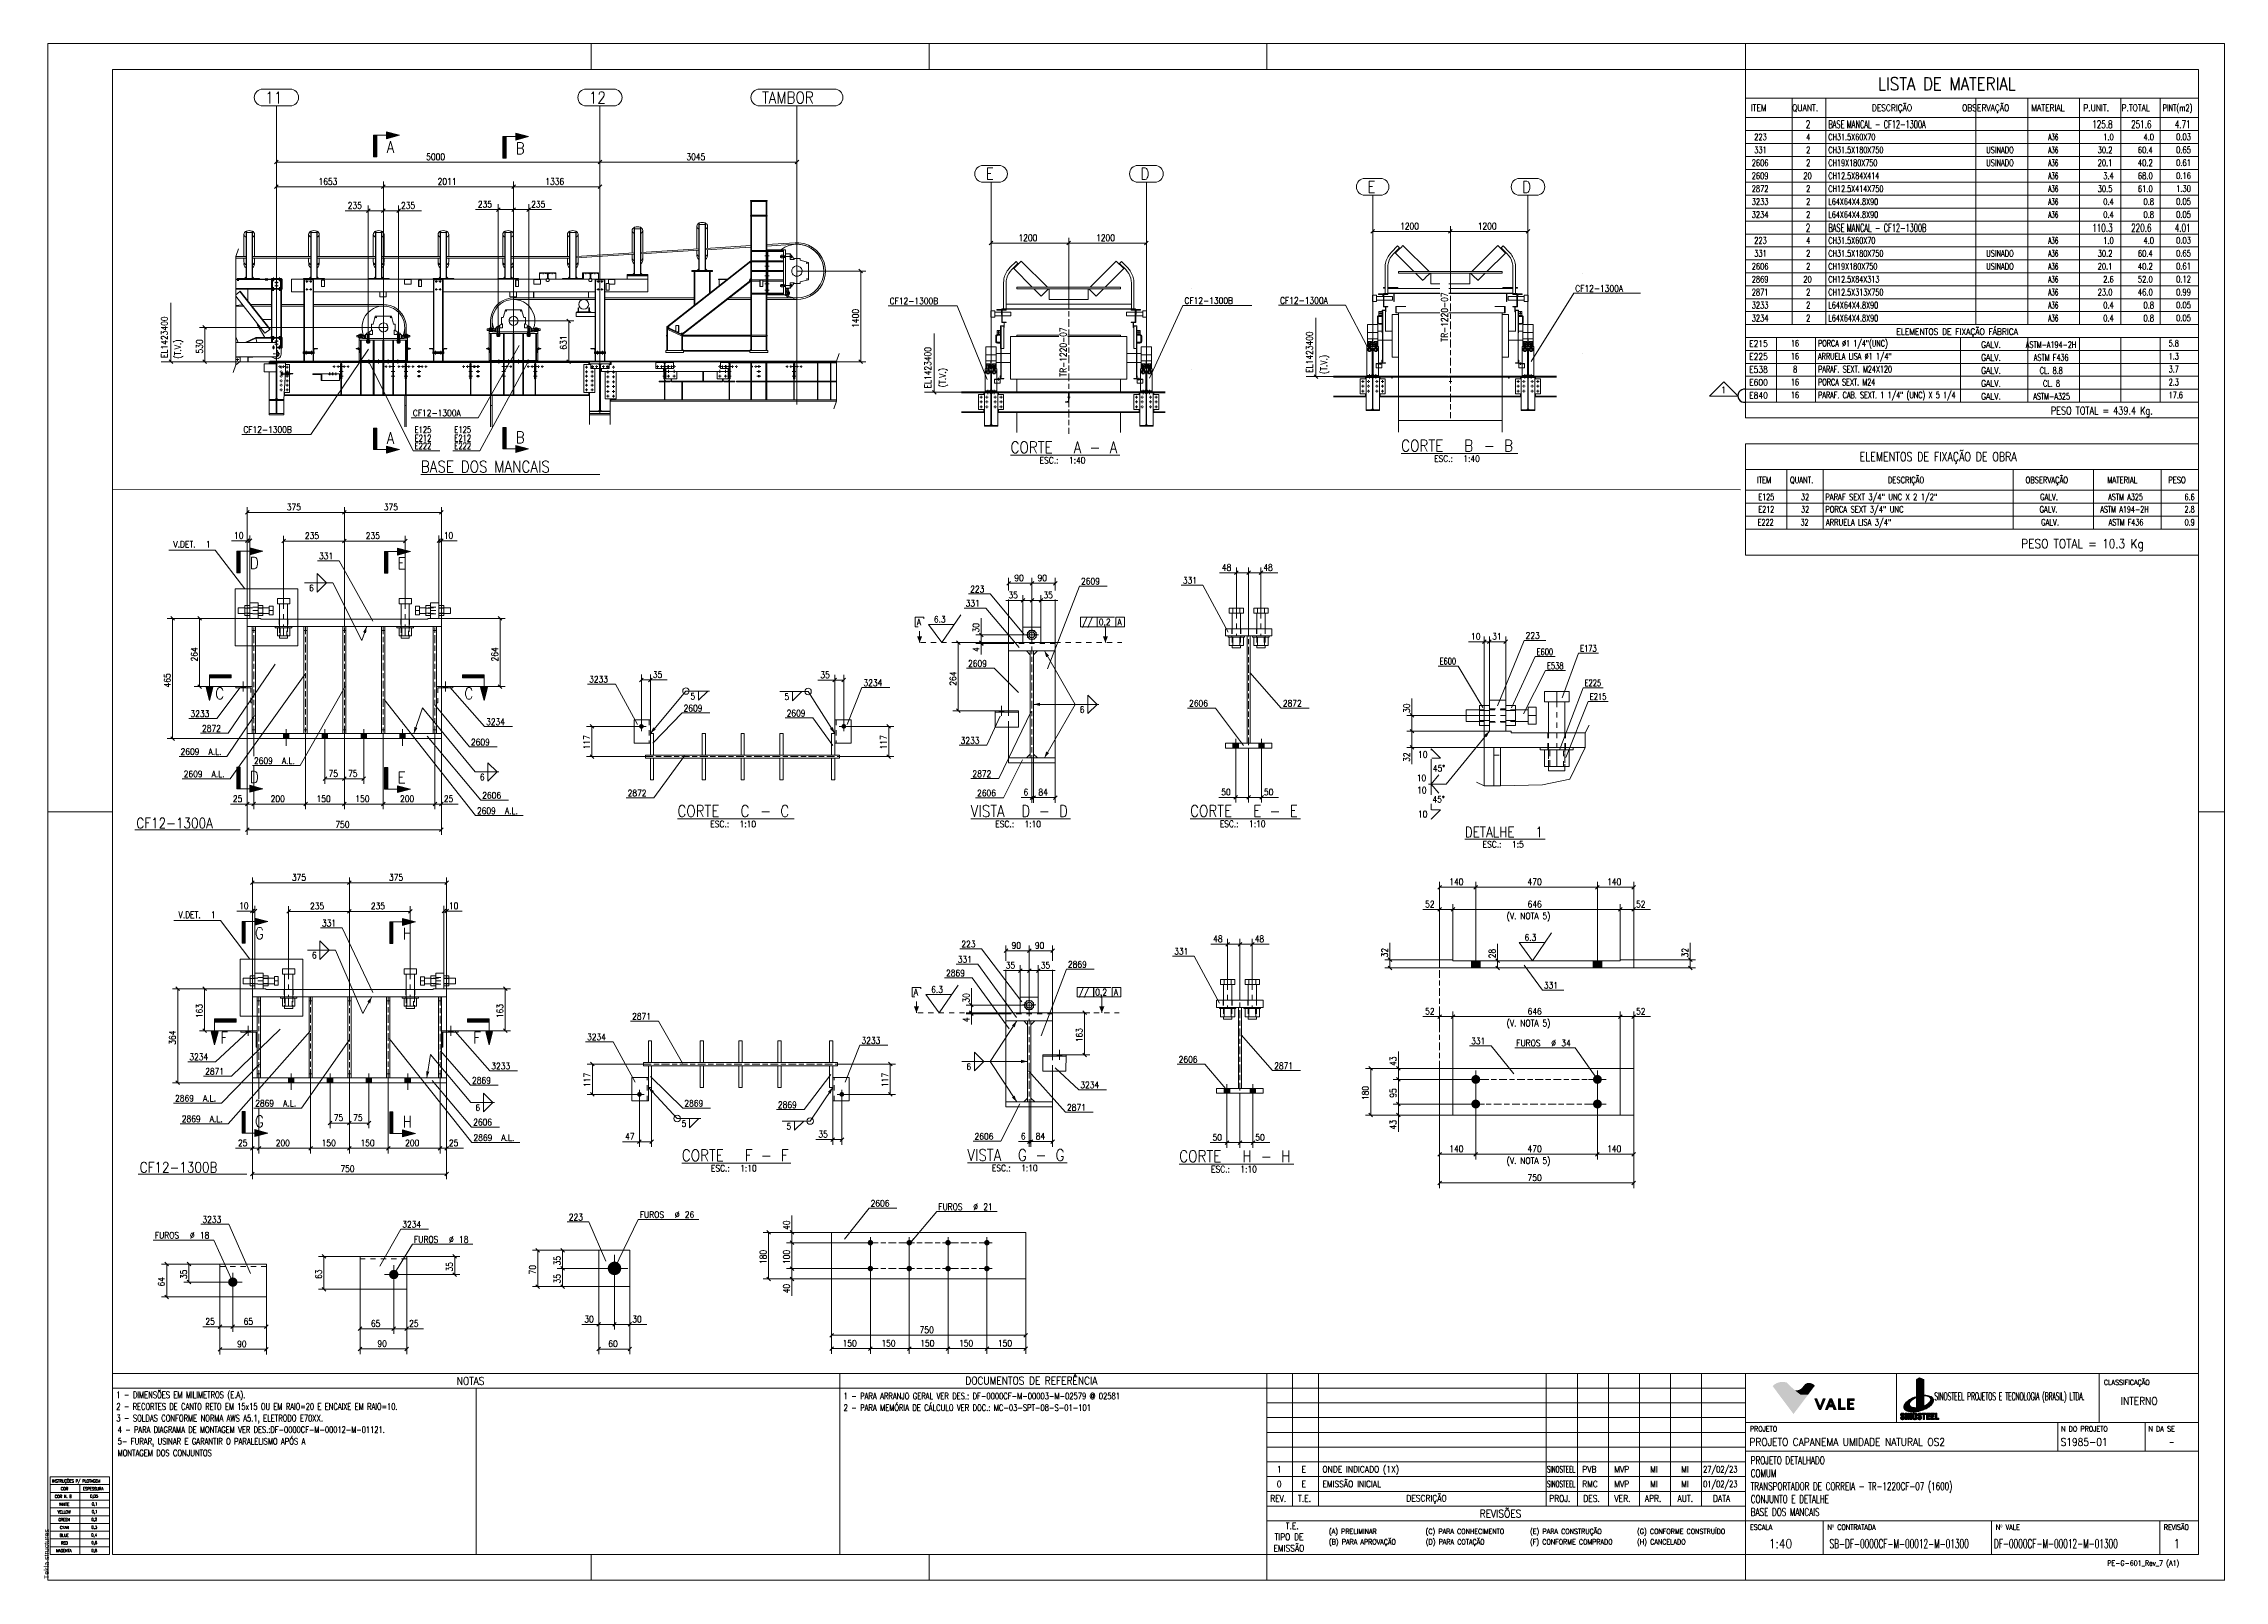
# Model space of a CAD drawing. Header units: millimetres. Extents: x 2 to 845, y 5 to 599.
import ezdxf

# ---------------------------------------------------------------- set-up
doc = ezdxf.new("R2010")
doc.units = ezdxf.units.MM
for name, pattern in [('XKITLINE00', [0]), ('XKITLINE02', [4, 2, -2]), ('XKITLINE03', [6, 3, -1, 1, -1]), ('XKITLINE06', [7, 3, -1, 2, -1])]:
    doc.linetypes.add(name, pattern=pattern)
for name, color, linetype, lineweight in [('Corte', 7, 'Continuous', 0), ('Cota', 4, 'Continuous', 0), ('Folha do desenho', 3, 'Continuous', 0), ('Grelha', 4, 'Continuous', 0), ('Marca da peça', 2, 'Continuous', 0), ('Marca do parafuso', 4, 'Continuous', 0), ('Objeto gráfico', 3, 'Continuous', 0), ('Outro tipo de objeto', 7, 'Continuous', 0), ('Parafuso', 3, 'Continuous', 0), ('Peça', 2, 'Continuous', 0), ('Solda', 1, 'Continuous', 0), ('Texto', 7, 'Continuous', 0)]:
    doc.layers.add(name, color=color, linetype=linetype, lineweight=lineweight)
doc.styles.add('ARIAL', font='ARIAL.TTF')
doc.styles.add('ROMANS', font='ROMANS__.TTF')
doc.styles.add('SIMPLEX', font='SIMPLEX_.TTF')

msp = doc.modelspace()

# ---------------------------------------------------------------- texts
at = {"layer": 'Outro tipo de objeto', "color": 4}
for s, height, style, width, p in [('LISTA DE MATERIAL', 5, 'ROMANS', 0.85, (711.19, 580.95)), ('ITEM', 2.5, 'ROMANS', 0.85, (662.01, 572.9)), ('QUANT.', 2.5, 'ROMANS', 0.85, (678.01, 572.9)), ('DESCRIÇÃO', 2.5, 'ROMANS', 0.85, (708.76, 572.9)), ('OBSERVAÇÃO', 2.5, 'ROMANS', 0.85, (743.67, 572.9)), ('MATERIAL', 2.5, 'ROMANS', 0.85, (770.43, 572.9)), ('P.UNIT.', 2.5, 'ROMANS', 0.85, (790.51, 572.9)), ('P.TOTAL', 2.5, 'ROMANS', 0.85, (805.26, 572.9)), ('PINT(m2)', 2.5, 'ROMANS', 0.6375, (821.11, 572.9)), ('2', 3, 'ROMANS', 0.7225, (683.2, 566.29)), ('BASE\xa0MANCAL - CF12-1300A', 3, 'ROMANS', 0.51, (691.99, 566.29)), ('125.8', 3, 'ROMANS', 0.68, (793.94, 566.29)), ('251.6', 3, 'ROMANS', 0.68, (808.96, 566.29)), ('4.71', 3, 'ROMANS', 0.68, (825.83, 566.29)), ('2', 3, 'ROMANS', 0.7225, (683.2, 526.29)), ('BASE\xa0MANCAL - CF12-1300B', 3, 'ROMANS', 0.51, (691.99, 526.29)), ('110.3', 3, 'ROMANS', 0.68, (793.94, 526.29)), ('220.6', 3, 'ROMANS', 0.68, (808.96, 526.29)), ('4.01', 3, 'ROMANS', 0.68, (825.83, 526.29)), ('ELEMENTOS DE FIXAÇÃO FÁBRICA', 2.5, 'ROMANS', 0.85, (718.25, 486.4)), ('REV.', 2.5, 'SIMPLEX', 0.85, (476.31, 35.41)), ('T.E.', 2.5, 'SIMPLEX', 0.85, (487.08, 35.41)), ('DESCRIÇÃO', 2.5, 'SIMPLEX', 0.85, (528.94, 35.48)), ('PROJ.', 2.5, 'SIMPLEX', 0.85, (584.12, 35.41)), ('DES.', 2.5, 'SIMPLEX', 0.85, (597.31, 35.41)), ('VER.', 2.5, 'SIMPLEX', 0.85, (609.31, 35.41)), ('APR.', 2.5, 'SIMPLEX', 0.85, (621.07, 35.41)), ('AUT.', 2.5, 'SIMPLEX', 0.85, (633.69, 35.41)), ('DATA', 2.5, 'SIMPLEX', 0.85, (647.42, 35.41)), ('T.E.', 2.5, 'SIMPLEX', 0.85, (482.34, 24.76)), ('EMISSÃO', 2.5, 'SIMPLEX', 0.85, (477.58, 16.17)), ('TIPO DE', 2.5, 'SIMPLEX', 0.85, (477.99, 20.57))]:
    msp.add_text(s, height=height, dxfattribs=dict(at, style=style, width=width)).set_placement(p)
at = {"layer": 'Outro tipo de objeto', "color": 3}
for s, height, style, width, p in [('223', 2.5, 'ROMANS', 0.68, (663.34, 561.65)), ('331', 2.5, 'ROMANS', 0.68, (663.34, 556.65)), ('4', 2.5, 'ROMANS', 0.765, (683.4, 561.65)), ('2', 2.5, 'ROMANS', 0.765, (683.4, 556.65)), ('CH31.5X60X70', 2.5, 'ROMANS', 0.595, (691.99, 561.65)), ('CH31.5X180X750', 2.5, 'ROMANS', 0.595, (691.99, 556.65)), ('USINADO', 2.5, 'ROMANS', 0.6375, (752.99, 556.65)), ('A36', 2.5, 'ROMANS', 0.51, (776.95, 561.65)), ('A36', 2.5, 'ROMANS', 0.51, (776.95, 556.65)), ('30.2', 2.5, 'ROMANS', 0.765, (796.03, 556.65)), ('1.0', 2.5, 'ROMANS', 0.765, (798.17, 561.65)), ('60.4', 2.5, 'ROMANS', 0.765, (811.58, 556.65)), ('4.0', 2.5, 'ROMANS', 0.765, (813.73, 561.65)), ('0.03', 2.5, 'ROMANS', 0.765, (826.35, 561.7)), ('0.65', 2.5, 'ROMANS', 0.765, (826.35, 556.7)), ('2606', 2.5, 'ROMANS', 0.68, (662.38, 551.65)), ('2609', 2.5, 'ROMANS', 0.68, (662.38, 546.65)), ('20', 2.5, 'ROMANS', 0.765, (682.32, 546.65)), ('2', 2.5, 'ROMANS', 0.765, (683.4, 551.65)), ('CH19X180X750', 2.5, 'ROMANS', 0.595, (691.99, 551.65)), ('CH12.5X84X414', 2.5, 'ROMANS', 0.595, (691.99, 546.65)), ('USINADO', 2.5, 'ROMANS', 0.6375, (752.99, 551.65)), ('A36', 2.5, 'ROMANS', 0.51, (776.95, 551.65)), ('A36', 2.5, 'ROMANS', 0.51, (776.95, 546.65)), ('20.1', 2.5, 'ROMANS', 0.765, (796.03, 551.65)), ('3.4', 2.5, 'ROMANS', 0.765, (798.17, 546.65)), ('40.2', 2.5, 'ROMANS', 0.765, (811.58, 551.65)), ('68.0', 2.5, 'ROMANS', 0.765, (811.58, 546.65)), ('0.61', 2.5, 'ROMANS', 0.765, (826.35, 551.7)), ('0.16', 2.5, 'ROMANS', 0.765, (826.35, 546.7)), ('2872', 2.5, 'ROMANS', 0.68, (662.38, 541.65)), ('2', 2.5, 'ROMANS', 0.765, (683.4, 541.65)), ('CH12.5X414X750', 2.5, 'ROMANS', 0.595, (691.99, 541.65)), ('A36', 2.5, 'ROMANS', 0.51, (776.95, 541.65)), ('30.5', 2.5, 'ROMANS', 0.765, (796.03, 541.65)), ('61.0', 2.5, 'ROMANS', 0.765, (811.58, 541.65)), ('1.30', 2.5, 'ROMANS', 0.765, (826.35, 541.7)), ('3233', 2.5, 'ROMANS', 0.68, (662.38, 536.65)), ('3234', 2.5, 'ROMANS', 0.68, (662.38, 531.65)), ('2', 2.5, 'ROMANS', 0.765, (683.4, 536.65)), ('2', 2.5, 'ROMANS', 0.765, (683.4, 531.65)), ('L64X64X4.8X90', 2.5, 'ROMANS', 0.595, (691.99, 536.65)), ('L64X64X4.8X90', 2.5, 'ROMANS', 0.595, (691.99, 531.65)), ('A36', 2.5, 'ROMANS', 0.51, (776.95, 536.65)), ('A36', 2.5, 'ROMANS', 0.51, (776.95, 531.65)), ('0.4', 2.5, 'ROMANS', 0.765, (798.17, 536.65)), ('0.4', 2.5, 'ROMANS', 0.765, (798.17, 531.65)), ('0.8', 2.5, 'ROMANS', 0.765, (813.73, 536.65)), ('0.8', 2.5, 'ROMANS', 0.765, (813.73, 531.65)), ('0.05', 2.5, 'ROMANS', 0.765, (826.35, 536.7)), ('0.05', 2.5, 'ROMANS', 0.765, (826.35, 531.7)), ('223', 2.5, 'ROMANS', 0.68, (663.34, 521.65)), ('4', 2.5, 'ROMANS', 0.765, (683.4, 521.65)), ('CH31.5X60X70', 2.5, 'ROMANS', 0.595, (691.99, 521.65)), ('A36', 2.5, 'ROMANS', 0.51, (776.95, 521.65)), ('1.0', 2.5, 'ROMANS', 0.765, (798.17, 521.65)), ('4.0', 2.5, 'ROMANS', 0.765, (813.73, 521.65)), ('0.03', 2.5, 'ROMANS', 0.765, (826.35, 521.7)), ('2606', 2.5, 'ROMANS', 0.68, (662.38, 511.65)), ('331', 2.5, 'ROMANS', 0.68, (663.34, 516.65)), ('2', 2.5, 'ROMANS', 0.765, (683.4, 516.65)), ('2', 2.5, 'ROMANS', 0.765, (683.4, 511.65)), ('CH31.5X180X750', 2.5, 'ROMANS', 0.595, (691.99, 516.65)), ('CH19X180X750', 2.5, 'ROMANS', 0.595, (691.99, 511.65)), ('USINADO', 2.5, 'ROMANS', 0.6375, (752.99, 516.65)), ('USINADO', 2.5, 'ROMANS', 0.6375, (752.99, 511.65)), ('A36', 2.5, 'ROMANS', 0.51, (776.95, 516.65)), ('A36', 2.5, 'ROMANS', 0.51, (776.95, 511.65)), ('30.2', 2.5, 'ROMANS', 0.765, (796.03, 516.65)), ('20.1', 2.5, 'ROMANS', 0.765, (796.03, 511.65)), ('40.2', 2.5, 'ROMANS', 0.765, (811.58, 511.65)), ('60.4', 2.5, 'ROMANS', 0.765, (811.58, 516.65)), ('0.65', 2.5, 'ROMANS', 0.765, (826.35, 516.7)), ('0.61', 2.5, 'ROMANS', 0.765, (826.35, 511.7)), ('2869', 2.5, 'ROMANS', 0.68, (662.38, 506.65)), ('20', 2.5, 'ROMANS', 0.765, (682.32, 506.65)), ('CH12.5X84X313', 2.5, 'ROMANS', 0.595, (691.99, 506.65)), ('A36', 2.5, 'ROMANS', 0.51, (776.95, 506.65)), ('2.6', 2.5, 'ROMANS', 0.765, (798.17, 506.65)), ('52.0', 2.5, 'ROMANS', 0.765, (811.58, 506.65)), ('0.12', 2.5, 'ROMANS', 0.765, (826.35, 506.7)), ('2871', 2.5, 'ROMANS', 0.68, (662.38, 501.65)), ('3233', 2.5, 'ROMANS', 0.68, (662.38, 496.65)), ('2', 2.5, 'ROMANS', 0.765, (683.4, 501.65)), ('2', 2.5, 'ROMANS', 0.765, (683.4, 496.65)), ('CH12.5X313X750', 2.5, 'ROMANS', 0.595, (691.99, 501.65)), ('L64X64X4.8X90', 2.5, 'ROMANS', 0.595, (691.99, 496.65)), ('A36', 2.5, 'ROMANS', 0.51, (776.95, 501.65)), ('A36', 2.5, 'ROMANS', 0.51, (776.95, 496.65)), ('23.0', 2.5, 'ROMANS', 0.765, (796.03, 501.65)), ('0.4', 2.5, 'ROMANS', 0.765, (798.17, 496.65)), ('46.0', 2.5, 'ROMANS', 0.765, (811.58, 501.65)), ('0.8', 2.5, 'ROMANS', 0.765, (813.73, 496.65)), ('0.99', 2.5, 'ROMANS', 0.765, (826.35, 501.7)), ('0.05', 2.5, 'ROMANS', 0.765, (826.35, 496.7)), ('3234', 2.5, 'ROMANS', 0.68, (662.38, 491.65)), ('2', 2.5, 'ROMANS', 0.765, (683.4, 491.65)), ('L64X64X4.8X90', 2.5, 'ROMANS', 0.595, (691.99, 491.65)), ('A36', 2.5, 'ROMANS', 0.51, (776.95, 491.65)), ('0.4', 2.5, 'ROMANS', 0.765, (798.17, 491.65)), ('0.8', 2.5, 'ROMANS', 0.765, (813.73, 491.65)), ('0.05', 2.5, 'ROMANS', 0.765, (826.35, 491.7)), ('E215', 2.5, 'ROMANS', 0.85, (661.38, 481.8)), ('16', 2.5, 'ROMANS', 0.595, (677.53, 481.9)), ('PORCA Ø1 1/4"(UNC)\xa0\xa0\xa0\xa0\xa0\xa0\xa0\xa0\xa0\xa0\xa0\xa0\xa0\xa0\xa0\xa0\xa0\xa0\xa0\xa0', 2.5, 'ROMANS', 0.595, (688, 481.9)), ('GALV.', 2.5, 'ROMANS', 0.85, (751, 481.4)), ('ASTM-A194-2H', 2.5, 'ROMANS', 0.595, (768.29, 481.4)), ('5.8', 2.5, 'ROMANS', 0.595, (823.5, 481.9)), ('E225', 2.5, 'ROMANS', 0.85, (661.38, 476.8)), ('E538', 2.5, 'ROMANS', 0.85, (661.38, 471.8)), ('16', 2.5, 'ROMANS', 0.595, (677.53, 476.9)), ('8', 2.5, 'ROMANS', 0.595, (678.37, 471.9)), ('ARRUELA LISA Ø1 1/4"\xa0\xa0\xa0\xa0\xa0\xa0\xa0\xa0\xa0\xa0\xa0\xa0\xa0\xa0\xa0\xa0\xa0\xa0', 2.5, 'ROMANS', 0.595, (688, 476.9)), ('PARAF. SEXT. M24X120', 2.5, 'ROMANS', 0.595, (688, 471.9)), ('GALV.', 2.5, 'ROMANS', 0.85, (751, 476.4)), ('GALV.', 2.5, 'ROMANS', 0.85, (751, 471.4)), ('ASTM F436', 2.5, 'ROMANS', 0.595, (771.37, 476.4)), ('CL. 8.8', 2.5, 'ROMANS', 0.595, (773.65, 471.4)), ('3.7', 2.5, 'ROMANS', 0.595, (823.5, 471.9)), ('1.3', 2.5, 'ROMANS', 0.595, (823.5, 476.9)), ('E600', 2.5, 'ROMANS', 0.85, (661.38, 466.8)), ('E840', 2.5, 'ROMANS', 0.85, (661.38, 461.8)), ('16', 2.5, 'ROMANS', 0.595, (677.53, 466.9)), ('16', 2.5, 'ROMANS', 0.595, (677.53, 461.9)), ('PORCA SEXT. M24\xa0\xa0\xa0\xa0\xa0\xa0\xa0\xa0\xa0\xa0\xa0\xa0\xa0\xa0\xa0\xa0\xa0\xa0\xa0\xa0\xa0\xa0\xa0', 2.5, 'ROMANS', 0.595, (688, 466.9)), ('PARAF. CAB. SEXT. 1 1/4" (UNC) X 5 1/4', 2.5, 'ROMANS', 0.595, (688, 461.9)), ('GALV.', 2.5, 'ROMANS', 0.85, (751, 466.4)), ('GALV.', 2.5, 'ROMANS', 0.85, (751, 461.4)), ('ASTM-A325', 2.5, 'ROMANS', 0.595, (771.17, 461.4)), ('CL. 8', 2.5, 'ROMANS', 0.595, (774.92, 466.4)), ('2.3', 2.5, 'ROMANS', 0.595, (823.5, 466.9)), ('17.6', 2.5, 'ROMANS', 0.595, (823.5, 461.9)), ('1 - DIMENSÕES EM MILIMETROS (E.A).', 2.5, 'SIMPLEX', 0.765, (30.49, 75.46)), ('1 - PARA ARRANJO GERAL VER DES.: DF-0000CF-M-00003-M-02579 @ 02581', 2.5, 'ROMANS', 0.765, (311.5, 75)), ('CLASSIFICAÇÃO', 2, 'SIMPLEX', 0.85, (798.46, 80.54)), ('2 - RECORTES DE CANTO RETO EM 15x15 OU EM RAIO=20 E ENCAIXE EM RAIO=10.', 2.5, 'SIMPLEX', 0.68, (30.49, 70.96)), ('3 - SOLDAS CONFORME NORMA AWS A5.1, ELETRODO E70XX.', 2.5, 'SIMPLEX', 0.765, (30.49, 66.44)), ('2 - PARA MEMÓRIA DE CÁLCULO VER DOC.: MC-03-SPT-08-S-01-101', 2.5, 'ROMANS', 0.765, (311.5, 70.5)), ('4 - PARA DIAGRAMA DE MONTAGEM VER DES.:DF-0000CF-M-00012-M-01121.', 2.5, 'SIMPLEX', 0.68, (31, 62)), ('5- FURAR, USINAR E GARANTIR O PARALELISMO APÓS A ', 2.5, 'ROMANS', 0.765, (31, 57.5)), ('PROJETO', 2, 'SIMPLEX', 0.85, (661.66, 62.57)), ('N DO PROJETO', 2, 'SIMPLEX', 0.85, (781.93, 62.57)), ('N DA SE', 2, 'SIMPLEX', 0.85, (815.69, 62.57)), ('MONTAGEM DOS CONJUNTOS', 2.5, 'ROMANS', 0.765, (31, 53)), ('0', 2.5, 'ROMANS', 0.85, (478.88, 41)), ('1', 2.5, 'ROMANS', 0.85, (478.88, 46.7)), ('E', 2.5, 'ROMANS', 0.85, (488.38, 46.7)), ('E', 2.5, 'ROMANS', 0.85, (488.38, 41)), ('ONDE INDICADO (1X)', 2.5, 'ROMANS', 0.85, (496.5, 46.7)), ('EMISSÃO INICIAL', 2.5, 'ROMANS', 0.85, (496.5, 41)), ('SINOSTEEL', 2.5, 'ROMANS', 0.51, (583.29, 46.7)), ('SINOSTEEL', 2.5, 'ROMANS', 0.51, (583.29, 41)), ('PVB', 2.5, 'ROMANS', 0.85, (596.91, 46.7)), ('RMC', 2.5, 'ROMANS', 0.85, (596.91, 41)), ('MVP', 2.5, 'ROMANS', 0.85, (609.31, 46.7)), ('MVP', 2.5, 'ROMANS', 0.85, (609.31, 41)), ('MI', 2.5, 'ROMANS', 0.85, (623.15, 46.7)), ('MI', 2.5, 'ROMANS', 0.85, (623.15, 41)), ('MI', 2.5, 'ROMANS', 0.85, (635.15, 46.7)), ('MI', 2.5, 'ROMANS', 0.85, (635.15, 41)), ('27/02/23', 2.5, 'ROMANS', 0.68, (643.6, 46.7)), ('01/02/23', 2.5, 'ROMANS', 0.68, (643.6, 41)), ('(A) PRELIMINAR', 2, 'SIMPLEX', 0.765, (499.01, 22.94)), ('(C) PARA CONHECIMENTO', 2, 'SIMPLEX', 0.765, (536.36, 22.94)), ('(E) PARA CONSTRUÇÃO', 2, 'SIMPLEX', 0.765, (576.71, 22.94)), ('(G) CONFORME CONSTRUÍDO', 2, 'SIMPLEX', 0.765, (618.08, 22.94)), ('ESCALA', 2, 'SIMPLEX', 0.85, (661.66, 24.57)), ('Nº CONTRATADA', 2, 'SIMPLEX', 0.85, (691.66, 24.57)), ('Nº VALE', 2, 'SIMPLEX', 0.85, (756.67, 24.57)), ('REVISÃO', 2, 'SIMPLEX', 0.85, (821.58, 24.57)), ('(B) PARA APROVAÇÃO', 2, 'SIMPLEX', 0.765, (499.01, 18.89)), ('(D) PARA COTAÇÃO', 2, 'SIMPLEX', 0.765, (536.43, 18.89)), ('(F) CONFORME COMPRADO', 2, 'SIMPLEX', 0.765, (576.71, 18.89)), ('(H) CANCELADO', 2, 'SIMPLEX', 0.765, (618.08, 18.89)), ('PE-G-601_Rev_7 (A1)', 2, 'SIMPLEX', 0.85, (799.75, 10.69))]:
    msp.add_text(s, height=height, dxfattribs=dict(at, style=style, width=width)).set_placement(p)
at = {"layer": 'Outro tipo de objeto', "color": 5}
for s, height, style, width, p in [('PESO TOTAL = 439.4 Kg.', 3, 'ROMANS', 0.765, (777.92, 455.66)), ('DOCUMENTOS DE REFERÊNCIA', 3, 'SIMPLEX', 0.85, (358.52, 80.67)), ('NOTAS', 3, 'SIMPLEX', 0.85, (162.01, 80.57)), ('PROJETO DETALHADO', 3, 'ROMANS', 0.68, (662, 49.9)), ('TRANSPORTADOR DE CORREIA - TR-1220CF-07 (1600)', 3, 'ROMANS', 0.68, (662, 39.9)), ('COMUM', 3, 'ROMANS', 0.68, (662, 44.9)), ('CONJUNTO E DETALHE', 3, 'ROMANS', 0.68, (662, 34.9)), ('REVISÕES', 3, 'SIMPLEX', 0.85, (557.28, 29.29)), ('BASE DOS MANCAIS', 3, 'ROMANS', 0.68, (662, 29.9)), ('1:40', 3.5, 'ROMANS', 0.85, (669.02, 17.43)), ('SB-DF-0000CF-M-00012-M-01300', 3.5, 'ROMANS', 0.595, (692.43, 17.43)), ('DF-0000CF-M-00012-M-01300', 3.5, 'ROMANS', 0.595, (755.96, 17.46)), ('1', 3.5, 'ROMANS', 0.85, (825.4, 17.43))]:
    msp.add_text(s, height=height, dxfattribs=dict(at, style=style, width=width)).set_placement(p)
at = {"layer": 'Outro tipo de objeto', "color": 1}
for s, style, width, p in [('SINOSTEEL PROJETOS E TECNOLOGIA (BRASIL) LTDA.', 'SIMPLEX', 0.450058, (732.97, 74.63)), ('INTERNO', 'SIMPLEX', 0.85, (804.99, 72.85)), ('PROJETO CAPANEMA UMIDADE NATURAL OS2', 'ROMANS', 0.85, (661.52, 57)), ('S1985-01', 'ROMANS', 0.85, (781.73, 57)), ('-', 'ROMANS', 0.51, (823.6, 57))]:
    msp.add_text(s, height=3, dxfattribs=dict(at, style=style, width=width)).set_placement(p)
at = {"layer": 'Outro tipo de objeto', "color": 7, "style": 'ROMANS', "width": 0.765}
for s, height, p in [('INSTRUÇÕES P/ PLOTAGEM', 1.1474, (5.67, 42.84)), ('COR N. 8', 1.147, (6.72, 36.87)), ('WHITE', 1.147, (8.41, 33.87)), ('COR', 1.147, (9.03, 39.87)), ('ESPESSURA', 1.147, (17.58, 39.87)), ('0,05', 1.147, (20.36, 36.98)), ('0,1', 1.147, (21, 33.98)), ('YELLOW', 1.147, (7.75, 30.87)), ('GREEN', 1.147, (8.12, 27.87)), ('CYAN', 1.147, (8.69, 24.87)), ('0,2', 1.147, (20.85, 27.98)), ('0,3', 1.147, (20.85, 24.98)), ('0,1', 1.147, (21, 30.98)), ('MAGENTA', 1.147, (7.14, 15.87)), ('BLUE', 1.147, (8.61, 21.87)), ('RED', 1.147, (9.08, 18.87)), ('0,4', 1.147, (20.82, 21.98)), ('0,6', 1.147, (20.85, 18.98)), ('0,8', 1.147, (20.85, 15.98))]:
    msp.add_text(s, height=height, dxfattribs=at).set_placement(p)
at = {"layer": 'Texto', "color": 3, "style": 'ROMANS', "width": 0.85}
msp.add_text('1', height=2.5, dxfattribs=at).set_placement((650.56, 463.87))

# ---------------------------------------------------------------- blocks, each defined once
blk = doc.blocks.new('*A1')
at = {"layer": 'Folha do desenho', "color": 5, "style": 'ARIAL', "width": 0.85}
blk.add_text('Tekla structures', height=2, rotation=90, dxfattribs=at).set_placement((4.5, 5.5))
blk = doc.blocks.new('*A2')
at = {"layer": 'Outro tipo de objeto', "color": 5, "linetype": 'XKITLINE00', "lineweight": 0}
for p, q in [((835, 444.33), (660, 444.33)), ((660, 444.33), (660, 434.33)), ((835, 444.33), (835, 434.33)), ((660, 434.33), (835, 434.33)), ((660, 426.33), (660, 434.33)), ((676, 426.33), (676, 434.33)), ((690, 426.33), (690, 434.33)), ((763.4, 426.33), (763.4, 434.33)), ((794.4, 426.33), (794.4, 434.33)), ((820.56, 426.33), (820.56, 434.33)), ((835, 426.33), (835, 434.33)), ((660, 426.33), (835, 426.33)), ((660, 426.33), (660, 421.33)), ((660, 421.33), (660, 416.33)), ((676, 421.33), (676, 426.33)), ((676, 416.33), (676, 421.33)), ((690, 421.33), (690, 426.33)), ((690, 416.33), (690, 421.33)), ((763.4, 421.33), (763.4, 426.33)), ((763.4, 416.33), (763.4, 421.33)), ((794.4, 421.33), (794.4, 426.33)), ((794.4, 416.33), (794.4, 421.33)), ((820.56, 421.33), (820.56, 426.33)), ((820.56, 416.33), (820.56, 421.33)), ((835, 426.33), (835, 421.33)), ((835, 421.33), (835, 416.33)), ((660, 416.33), (660, 411.33)), ((676, 411.33), (676, 416.33)), ((690, 411.33), (690, 416.33)), ((763.4, 411.33), (763.4, 416.33)), ((794.4, 411.33), (794.4, 416.33)), ((820.56, 411.33), (820.56, 416.33)), ((835, 416.33), (835, 411.33)), ((660, 411.33), (835, 411.33)), ((660, 411.33), (660, 401.33)), ((660, 401.33), (835, 401.33))]:
    blk.add_line(p, q, dxfattribs=at)
at = {"layer": 'Outro tipo de objeto', "color": 7, "linetype": 'XKITLINE00', "lineweight": 0}
for p, q in [((660, 421.33), (835, 421.33)), ((660, 416.33), (835, 416.33)), ((660, 411.33), (835, 411.33))]:
    blk.add_line(p, q, dxfattribs=at)
at = {"layer": 'Outro tipo de objeto', "color": 6, "linetype": 'XKITLINE00', "lineweight": 0}
blk.add_line((835, 411.33), (835, 401.33), dxfattribs=at)
at = {"layer": 'Outro tipo de objeto', "color": 4, "style": 'ROMANS'}
for s, height, width, p in [('ELEMENTOS DE FIXAÇÃO DE OBRA', 3.5, 0.765, (704.05, 437.58)), ('ITEM', 2.5, 0.765, (664.41, 429.08)), ('QUANT.', 2.5, 0.765, (677.16, 429.08)), ('DESCRIÇÃO', 2.5, 0.765, (714.99, 429.08)), ('OBSERVAÇÃO', 2.5, 0.765, (768.19, 429.08)), ('MATERIAL', 2.5, 0.765, (799.77, 429.08)), ('PESO', 2.5, 0.765, (823.33, 429.08)), ('PESO TOTAL = 10.3 Kg', 3.5, 0.85, (766.52, 403.93))]:
    blk.add_text(s, height=height, dxfattribs=dict(at, width=width)).set_placement(p)
at = {"layer": 'Outro tipo de objeto', "color": 3, "style": 'ROMANS'}
for s, width, p in [('E125', 0.595, (664.91, 422.53)), ('32', 0.595, (681.43, 422.53)), ('PARAF SEXT 3/4" UNC X 2 1/2" ', 0.765, (690.8, 422.53)), ('GALV.', 0.765344, (773.8, 422.53)), ('ASTM A325', 0.595, (800.12, 422.53)), ('6.6', 0.595, (829.61, 422.53)), ('E222', 0.595, (664.69, 412.73)), ('E212', 0.595, (664.91, 417.73)), ('32', 0.595, (681.23, 412.73)), ('32', 0.595, (681.43, 417.73)), ('ARRUELA LISA 3/4"', 0.765, (691, 412.73)), ('PORCA SEXT 3/4" UNC ', 0.765, (690.8, 417.73)), ('GALV.', 0.765344, (773.6, 417.73)), ('GALV.', 0.765344, (774.2, 412.73)), ('ASTM A194-2H', 0.595, (797.05, 417.73)), ('ASTM F436', 0.595, (800.32, 412.73)), ('2.8', 0.595, (829.61, 417.73)), ('0.9', 0.595, (829.63, 412.73))]:
    blk.add_text(s, height=2.5, dxfattribs=dict(at, width=width)).set_placement(p)
blk = doc.blocks.new('*A5')
at = {"layer": 'Grelha', "color": 7, "linetype": 'XKITLINE00', "lineweight": 0}
blk.add_line((575.93, 483.32), (575.93, 540.38), dxfattribs=at)
at = {"layer": 'Grelha', "color": 1, "style": 'ROMANS', "width": 0.85}
blk.add_text('D', height=4.5, dxfattribs=at).set_placement((573.68, 541.38))
blk = doc.blocks.new('*A6')
at = {"layer": 'Peça', "color": 1, "linetype": 'XKITLINE00', "lineweight": 0}
for p, q in [((566.29, 520.79), (565.58, 520.08)), ((565.58, 520.08), (567.93, 517.73)), ((566.29, 520.79), (568.64, 518.44)), ((568.58, 516.99), (567.93, 517.73)), ((568.64, 518.44), (569.37, 517.6)), ((570.13, 512.43), (570.07, 513.4)), ((570.13, 503.06), (570.13, 512.43)), ((571.06, 513.53), (571.13, 512.43)), ((571.13, 502.46), (571.13, 512.43))]:
    blk.add_line(p, q, dxfattribs=at)
for radius in [7.5, 8.5]:
    blk.add_arc((562.63, 512.43), radius, 7.5, 37.5, dxfattribs=at)
blk = doc.blocks.new('*A7')
at = {"layer": 'Grelha', "color": 7, "linetype": 'XKITLINE00', "lineweight": 0}
for p, q in [((490.8, 470.29), (493.99, 470.29)), ((493.99, 470.29), (493.99, 470.29)), ((493.99, 470.29), (578.12, 470.29))]:
    blk.add_line(p, q, dxfattribs=at)
blk = doc.blocks.new('*A8')
at = {"layer": 'Grelha', "color": 7, "linetype": 'XKITLINE00', "lineweight": 0}
blk.add_line((515.93, 476.82), (515.93, 540.38), dxfattribs=at)
at = {"layer": 'Grelha', "color": 1, "style": 'ROMANS', "width": 0.85}
blk.add_text('E', height=4.5, dxfattribs=at).set_placement((513.89, 541.38))
blk = doc.blocks.new('*A14')
at = {"layer": 'Peça', "color": 1, "linetype": 'XKITLINE00', "lineweight": 0}
for p, q in [((518.77, 470.02), (518.77, 469.42)), ((518.77, 463.67), (518.77, 462.74)), ((573.09, 470.02), (573.09, 469.42)), ((573.09, 462.74), (573.09, 463.67))]:
    blk.add_line(p, q, dxfattribs=at)
blk = doc.blocks.new('*A15')
at = {"layer": 'Peça', "color": 1, "linetype": 'XKITLINE00', "lineweight": 0}
for p, q in [((518.77, 470.29), (573.09, 470.29)), ((518.77, 470.29), (518.77, 470.02)), ((518.77, 470.02), (573.09, 470.02)), ((573.09, 470.29), (573.09, 470.02)), ((518.77, 462.74), (573.09, 462.74)), ((518.77, 462.74), (518.77, 462.47)), ((518.77, 462.47), (573.09, 462.47)), ((573.09, 462.74), (573.09, 462.47))]:
    blk.add_line(p, q, dxfattribs=at)
blk = doc.blocks.new('*A16')
at = {"layer": 'Peça', "color": 1, "linetype": 'XKITLINE00', "lineweight": 0}
for p, q in [((545.43, 470.45), (568.68, 470.45)), ((545.43, 470.29), (545.43, 470.45)), ((568.68, 470.29), (545.43, 470.29)), ((568.68, 470.29), (568.68, 470.45))]:
    blk.add_line(p, q, dxfattribs=at)
blk = doc.blocks.new('*A17')
at = {"layer": 'Peça', "color": 7, "linetype": 'XKITLINE02', "lineweight": 0}
for p, q in [((516.46, 481.12), (516.09, 480.74)), ((516.09, 480.74), (516.09, 471.14)), ((516.46, 481.12), (518.18, 481.12)), ((518.18, 481.12), (516.46, 481.12)), ((518.18, 470.77), (518.18, 481.12)), ((516.09, 471.14), (516.46, 470.77)), ((516.46, 470.77), (518.18, 470.77)), ((518.18, 470.77), (516.46, 470.77))]:
    blk.add_line(p, q, dxfattribs=at)
blk = doc.blocks.new('*A18')
at = {"layer": 'Peça', "color": 7, "linetype": 'XKITLINE02', "lineweight": 0}
for p, q in [((513.68, 481.12), (515.4, 481.12)), ((513.68, 481.12), (513.68, 470.77)), ((513.68, 481.12), (515.4, 481.12)), ((515.4, 481.12), (515.77, 480.74)), ((515.77, 480.74), (515.77, 471.14)), ((513.68, 470.77), (515.4, 470.77)), ((515.4, 470.77), (513.68, 470.77)), ((515.4, 470.77), (515.77, 471.14))]:
    blk.add_line(p, q, dxfattribs=at)
blk = doc.blocks.new('*A19')
at = {"layer": 'Peça', "color": 7, "linetype": 'XKITLINE02', "lineweight": 0}
for p, q in [((516.46, 481.12), (516.09, 480.74)), ((516.09, 480.74), (516.09, 471.14)), ((516.46, 481.12), (518.18, 481.12)), ((518.18, 481.12), (516.46, 481.12)), ((518.18, 470.77), (518.18, 481.12)), ((516.09, 471.14), (516.46, 470.77)), ((516.46, 470.77), (518.18, 470.77)), ((518.18, 470.77), (516.46, 470.77))]:
    blk.add_line(p, q, dxfattribs=at)
blk = doc.blocks.new('*A20')
at = {"layer": 'Peça', "color": 4, "linetype": 'XKITLINE00', "lineweight": 0}
for p, q in [((515.77, 481.12), (515.77, 470.77)), ((515.77, 481.12), (516.09, 481.12)), ((516.09, 470.77), (516.09, 481.12)), ((515.77, 470.77), (516.09, 470.77))]:
    blk.add_line(p, q, dxfattribs=at)
at = {"layer": 'Peça', "color": 7, "linetype": 'XKITLINE02', "lineweight": 0}
for p, q in [((515.77, 481.12), (516.09, 481.12)), ((515.77, 470.77), (516.09, 470.77))]:
    blk.add_line(p, q, dxfattribs=at)
blk = doc.blocks.new('*A21')
at = {"layer": 'Peça', "color": 7, "linetype": 'XKITLINE02', "lineweight": 0}
for p, q in [((515.45, 482.66), (515.69, 483.07)), ((515.45, 482.66), (515.69, 482.24)), ((515.69, 483.07), (516.17, 483.07)), ((515.69, 483.07), (516.17, 483.07)), ((515.69, 482.24), (516.17, 482.24)), ((516.17, 482.24), (515.69, 482.24)), ((516.17, 483.07), (516.41, 482.66)), ((516.41, 482.66), (516.17, 482.24))]:
    blk.add_line(p, q, dxfattribs=at)
for start, end in [(0, 180), (30, 210), (180, 0), (210, 30)]:
    blk.add_arc((515.93, 482.66), 0.278, start, end, dxfattribs=at)
blk = doc.blocks.new('*A22')
at = {"layer": 'Peça', "color": 7, "linetype": 'XKITLINE02', "lineweight": 0}
for p, q in [((515.51, 482.9), (515.93, 483.14)), ((515.93, 483.14), (515.51, 482.9)), ((515.51, 482.9), (515.51, 482.42)), ((515.93, 482.18), (515.51, 482.42)), ((515.93, 482.18), (515.51, 482.42)), ((515.93, 483.14), (516.35, 482.9)), ((515.93, 483.14), (515.93, 483.14)), ((515.93, 483.14), (516.35, 482.9)), ((516.35, 482.42), (515.93, 482.18)), ((515.93, 482.18), (516.35, 482.42)), ((515.93, 482.18), (515.93, 482.18)), ((516.35, 482.9), (516.35, 482.42))]:
    blk.add_line(p, q, dxfattribs=at)
blk = doc.blocks.new('*A23')
at = {"layer": 'Peça', "color": 7, "linetype": 'XKITLINE02', "lineweight": 0}
for p, q in [((515.06, 483.41), (515.06, 481.91)), ((515.06, 483.41), (516.81, 483.41)), ((516.81, 483.41), (515.06, 483.41)), ((516.81, 481.91), (515.06, 481.91)), ((515.06, 481.91), (515.06, 481.91)), ((515.06, 481.91), (516.81, 481.91)), ((516.81, 483.41), (516.81, 481.91)), ((516.81, 481.91), (516.81, 481.91))]:
    blk.add_line(p, q, dxfattribs=at)
blk = doc.blocks.new('*A24')
at = {"layer": 'Peça', "color": 7, "linetype": 'XKITLINE02', "lineweight": 0}
for p, q in [((515.69, 483.07), (515.45, 482.66)), ((515.45, 482.66), (515.69, 482.24)), ((516.17, 483.07), (515.69, 483.07)), ((515.69, 483.07), (516.17, 483.07)), ((515.69, 482.24), (516.17, 482.24)), ((516.17, 482.24), (515.69, 482.24)), ((516.41, 482.66), (516.17, 483.07)), ((516.41, 482.66), (516.17, 482.24))]:
    blk.add_line(p, q, dxfattribs=at)
at = {"layer": 'Peça', "color": 4, "linetype": 'XKITLINE00', "lineweight": 0}
for start, end in [(0, 180), (180, 0)]:
    blk.add_arc((515.93, 482.66), 0.278, start, end, dxfattribs=at)
at = {"layer": 'Peça', "color": 7, "linetype": 'XKITLINE02', "lineweight": 0}
for start, end in [(150, 330), (330, 150)]:
    blk.add_arc((515.93, 482.66), 0.278, start, end, dxfattribs=at)
blk = doc.blocks.new('*A25')
at = {"layer": 'Peça', "color": 4, "linetype": 'XKITLINE00', "lineweight": 0}
for p, q in [((515.93, 483.14), (515.51, 482.9)), ((515.51, 482.9), (515.51, 482.42)), ((515.51, 482.42), (515.93, 482.18)), ((516.35, 482.9), (515.93, 483.14)), ((515.93, 483.14), (515.93, 483.14)), ((515.93, 482.18), (516.35, 482.42)), ((515.93, 482.18), (515.93, 482.18)), ((516.35, 482.42), (516.35, 482.9))]:
    blk.add_line(p, q, dxfattribs=at)
at = {"layer": 'Peça', "color": 7, "linetype": 'XKITLINE02', "lineweight": 0}
for p, q in [((515.93, 483.14), (515.51, 482.9)), ((515.93, 482.18), (515.51, 482.42)), ((515.93, 483.14), (516.35, 482.9)), ((515.93, 482.18), (516.35, 482.42))]:
    blk.add_line(p, q, dxfattribs=at)
blk = doc.blocks.new('*A26')
at = {"layer": 'Peça', "color": 7, "linetype": 'XKITLINE02', "lineweight": 0}
for p, q in [((515.93, 483.14), (515.51, 482.9)), ((515.93, 483.14), (515.51, 482.9)), ((515.51, 482.9), (515.51, 482.42)), ((515.51, 482.42), (515.93, 482.18)), ((515.93, 482.18), (515.51, 482.42)), ((516.35, 482.9), (515.93, 483.14)), ((515.93, 483.14), (515.93, 483.14)), ((515.93, 483.14), (516.35, 482.9)), ((515.93, 482.18), (516.35, 482.42)), ((515.93, 482.18), (516.35, 482.42)), ((515.93, 482.18), (515.93, 482.18)), ((516.35, 482.42), (516.35, 482.9))]:
    blk.add_line(p, q, dxfattribs=at)
blk = doc.blocks.new('*A27')
at = {"layer": 'Peça', "color": 4, "linetype": 'XKITLINE00', "lineweight": 0}
for p, q in [((515.06, 481.91), (515.06, 483.41)), ((515.06, 483.41), (516.81, 483.41)), ((516.81, 483.41), (516.81, 481.91))]:
    blk.add_line(p, q, dxfattribs=at)
at = {"layer": 'Peça', "color": 7, "linetype": 'XKITLINE02', "lineweight": 0}
for p, q in [((515.06, 483.41), (516.81, 483.41)), ((516.81, 481.91), (515.06, 481.91)), ((515.06, 481.91), (515.06, 481.91)), ((515.06, 481.91), (516.81, 481.91)), ((515.06, 481.91), (515.06, 481.91)), ((516.81, 481.91), (516.81, 481.91)), ((516.81, 481.91), (516.81, 481.91))]:
    blk.add_line(p, q, dxfattribs=at)
blk = doc.blocks.new('*A28')
at = {"layer": 'Parafuso', "color": 7, "linetype": 'XKITLINE02', "lineweight": 0}
for p, q in [((514.32, 481.82), (514.32, 481.12)), ((514.32, 481.82), (514.32, 481.12)), ((514.74, 483.32), (514.74, 481.12)), ((514.74, 483.32), (514.74, 481.12)), ((515.17, 481.82), (515.17, 481.12)), ((515.17, 481.82), (515.17, 481.12)), ((516.69, 481.82), (516.69, 481.12)), ((516.69, 481.82), (516.69, 481.12)), ((517.12, 483.32), (517.12, 481.12)), ((517.12, 483.32), (517.12, 481.12)), ((517.54, 481.82), (517.54, 481.12)), ((517.54, 481.82), (517.54, 481.12))]:
    blk.add_line(p, q, dxfattribs=at)
blk = doc.blocks.new('*A29')
at = {"layer": 'Parafuso'}
for points in [[(514.42, 470.29), (514.42, 470.77), (514.94, 470.77), (514.94, 470.29)], [(514.42, 470.29), (514.42, 470.77), (514.94, 470.77), (514.94, 470.29)], [(514.42, 470.29), (514.42, 470.77), (514.94, 470.77), (514.94, 470.29)], [(514.42, 470.29), (514.42, 470.77), (514.94, 470.77), (514.94, 470.29)], [(516.92, 470.29), (516.92, 470.77), (517.44, 470.77), (517.44, 470.29)]]:
    blk.add_hatch(color=7, dxfattribs=at).paths.add_polyline_path(points, flags=17)
at = {"layer": 'Parafuso', "color": 7, "linetype": 'XKITLINE00', "lineweight": 0}
for p, q in [((514.42, 470.77), (514.42, 470.29)), ((514.42, 470.77), (514.42, 470.29)), ((514.42, 470.77), (514.42, 470.29)), ((514.42, 470.77), (514.42, 470.29)), ((514.68, 471.19), (514.68, 469.6)), ((514.68, 471.19), (514.68, 469.6)), ((514.68, 471.19), (514.68, 469.6)), ((514.68, 471.19), (514.68, 469.6)), ((514.94, 470.77), (514.94, 470.29)), ((514.94, 470.77), (514.94, 470.29)), ((514.94, 470.77), (514.94, 470.29)), ((514.94, 470.77), (514.94, 470.29)), ((516.92, 470.77), (516.92, 470.29)), ((517.18, 471.19), (517.18, 469.6)), ((517.44, 470.77), (517.44, 470.29))]:
    blk.add_line(p, q, dxfattribs=at)
at = {"layer": 'Parafuso', "color": 7, "linetype": 'XKITLINE02', "lineweight": 0}
for p, q in [((516.92, 470.77), (516.92, 470.29)), ((516.92, 470.77), (516.92, 470.29)), ((516.92, 470.77), (516.92, 470.29)), ((517.18, 471.19), (517.18, 469.6)), ((517.18, 471.19), (517.18, 469.6)), ((517.18, 471.19), (517.18, 469.6)), ((517.44, 470.77), (517.44, 470.29)), ((517.44, 470.77), (517.44, 470.29)), ((517.44, 470.77), (517.44, 470.29))]:
    blk.add_line(p, q, dxfattribs=at)
blk = doc.blocks.new('*A30')
at = {"layer": 'Parafuso', "color": 7, "linetype": 'XKITLINE00', "lineweight": 0}
for p, q in [((515.28, 482.67), (515.71, 482.67)), ((515.93, 483.32), (515.93, 482.88)), ((515.93, 482.02), (515.93, 482.45)), ((516.58, 482.67), (516.15, 482.67))]:
    blk.add_line(p, q, dxfattribs=at)
blk = doc.blocks.new('*A31')
at = {"layer": 'Parafuso', "color": 7, "linetype": 'XKITLINE00', "lineweight": 0}
for p, q in [((515.28, 482.67), (515.71, 482.67)), ((515.93, 483.32), (515.93, 482.88)), ((515.93, 482.02), (515.93, 482.45)), ((516.58, 482.67), (516.15, 482.67))]:
    blk.add_line(p, q, dxfattribs=at)
blk = doc.blocks.new('*A32')
at = {"layer": 'Peça', "color": 1, "linetype": 'XKITLINE00', "lineweight": 0}
for p, q in [((517.93, 487.82), (519.56, 487.82)), ((517.93, 484.32), (519.67, 484.32)), ((519.79, 484.32), (523.43, 484.32)), ((520.83, 487.82), (523.43, 487.82)), ((568.43, 487.82), (571.04, 487.82)), ((568.43, 484.32), (572.07, 484.32)), ((572.19, 484.32), (573.93, 484.32)), ((572.31, 487.82), (573.93, 487.82))]:
    blk.add_line(p, q, dxfattribs=at)
blk = doc.blocks.new('*A33')
at = {"layer": 'Peça', "color": 1, "linetype": 'XKITLINE00', "lineweight": 0}
for p, q in [((513.93, 490.37), (517.93, 490.37)), ((513.93, 487.32), (513.93, 490.37)), ((517.93, 487.32), (517.93, 490.37)), ((513.93, 487.32), (517.93, 487.32)), ((513.93, 487.32), (513.93, 483.32)), ((513.93, 484.94), (517.93, 484.94)), ((513.93, 483.32), (515.06, 483.32)), ((513.93, 481.91), (513.93, 483.32)), ((515.83, 483.41), (515.83, 484.94)), ((516.03, 483.41), (516.03, 484.94)), ((516.81, 483.32), (517.93, 483.32)), ((517.93, 487.32), (517.93, 483.32)), ((517.93, 483.32), (517.93, 481.91))]:
    blk.add_line(p, q, dxfattribs=at)
blk = doc.blocks.new('*A34')
at = {"layer": 'Peça', "color": 1, "linetype": 'XKITLINE00', "lineweight": 0}
for p, q in [((524.8, 494.92), (524.8, 497.42)), ((524.8, 497.42), (524.98, 497.42)), ((524.98, 497.42), (528.75, 497.42)), ((524.98, 497.42), (524.98, 494.92)), ((563.11, 497.42), (566.88, 497.42)), ((566.88, 494.92), (566.88, 497.42)), ((566.88, 497.42), (567.06, 497.42)), ((567.06, 497.42), (567.06, 494.92)), ((524.98, 494.92), (524.8, 494.92)), ((524.98, 494.92), (528.75, 494.92)), ((563.11, 494.92), (566.88, 494.92)), ((567.06, 494.92), (566.88, 494.92))]:
    blk.add_line(p, q, dxfattribs=at)
blk = doc.blocks.new('*A35')
at = {"layer": 'Peça', "color": 1, "linetype": 'XKITLINE00', "lineweight": 0}
for p, q in [((524.08, 499.29), (524.08, 502.39)), ((524.23, 499.29), (524.08, 499.29)), ((524.13, 504.31), (524.23, 504.4)), ((524.23, 504.4), (524.38, 504.44)), ((524.23, 499.29), (524.23, 502.39)), ((524.38, 504.44), (525.45, 504.44)), ((525.45, 504.44), (525.45, 504.31))]:
    blk.add_line(p, q, dxfattribs=at)
blk = doc.blocks.new('*A36')
at = {"layer": 'Peça', "color": 1, "linetype": 'XKITLINE00', "lineweight": 0}
for p, q in [((521.81, 502.22), (520.06, 502.22)), ((520.06, 502.22), (520.06, 497.22)), ((520.06, 497.22), (521.81, 497.22)), ((520.21, 497.38), (520.21, 502.06)), ((520.21, 502.06), (521.81, 502.06)), ((521.81, 497.38), (520.21, 497.38)), ((521.81, 502.06), (521.81, 502.22)), ((521.81, 497.22), (521.81, 497.38))]:
    blk.add_line(p, q, dxfattribs=at)
blk = doc.blocks.new('*A37')
at = {"layer": 'Parafuso'}
blk.add_hatch(color=7, dxfattribs=at).paths.add_polyline_path([(520.67, 502.06), (520.67, 502.22), (521.19, 502.22), (521.19, 502.06)], flags=17)
blk.add_hatch(color=7, dxfattribs=at).paths.add_polyline_path([(520.67, 502.06), (520.67, 502.22), (521.19, 502.22), (521.19, 502.06)], flags=17)
at = {"layer": 'Parafuso', "color": 7, "linetype": 'XKITLINE00', "lineweight": 0}
for p, q in [((520.67, 502.22), (520.67, 502.06)), ((520.67, 502.22), (520.67, 502.06)), ((520.93, 502.22), (520.93, 502.06)), ((520.93, 502.22), (520.93, 502.06)), ((521.19, 502.22), (521.19, 502.06)), ((521.19, 502.22), (521.19, 502.06))]:
    blk.add_line(p, q, dxfattribs=at)
blk = doc.blocks.new('*A38')
at = {"layer": 'Peça', "color": 1, "linetype": 'XKITLINE00', "lineweight": 0}
for p, q in [((525.93, 448.84), (525.93, 453.3)), ((525.93, 453.3), (565.93, 453.3)), ((565.93, 448.84), (565.93, 453.3))]:
    blk.add_line(p, q, dxfattribs=at)
blk = doc.blocks.new('*A39')
at = {"layer": 'Peça', "color": 1, "linetype": 'XKITLINE00', "lineweight": 0}
for p, q in [((565.93, 510.89), (525.93, 510.89)), ((525.93, 510.89), (525.93, 510.29)), ((525.93, 510.29), (565.93, 510.29)), ((565.93, 510.29), (565.93, 510.89))]:
    blk.add_line(p, q, dxfattribs=at)
blk = doc.blocks.new('*A40')
at = {"layer": 'Peça', "color": 1, "linetype": 'XKITLINE00', "lineweight": 0}
for p, q in [((521.73, 504.31), (541.9, 504.31)), ((521.73, 503.06), (521.73, 502.46)), ((521.73, 502.5), (541.9, 502.5)), ((521.73, 502.39), (541.9, 502.39)), ((545.4, 504.31), (570.13, 504.31)), ((545.4, 502.5), (570.13, 502.5)), ((545.4, 502.39), (570.13, 502.39)), ((570.13, 502.46), (570.13, 503.06))]:
    blk.add_line(p, q, dxfattribs=at)
blk = doc.blocks.new('*A41')
at = {"layer": 'Peça', "color": 1, "linetype": 'XKITLINE00', "lineweight": 0}
for p, q in [((538.43, 510.28), (538.43, 506.16)), ((538.43, 510.28), (553.43, 510.28)), ((541.9, 506.16), (538.43, 506.16)), ((553.43, 506.16), (545.4, 506.16)), ((553.43, 510.28), (553.43, 506.16))]:
    blk.add_line(p, q, dxfattribs=at)
blk = doc.blocks.new('*A42')
at = {"layer": 'Peça', "color": 1, "linetype": 'XKITLINE00', "lineweight": 0}
for p, q in [((520.13, 502.22), (520.13, 502.46)), ((520.13, 502.46), (520.64, 502.46)), ((521.2, 502.46), (520.64, 502.46)), ((520.64, 502.22), (520.64, 502.46)), ((520.93, 502.22), (520.93, 502.46)), ((521.22, 502.46), (521.2, 502.46)), ((521.22, 502.22), (521.22, 502.46)), ((521.22, 502.46), (521.73, 502.46)), ((521.73, 502.46), (521.73, 502.22))]:
    blk.add_line(p, q, dxfattribs=at)
blk = doc.blocks.new('*A43')
at = {"layer": 'Peça', "color": 1, "linetype": 'XKITLINE00', "lineweight": 0}
for p, q in [((522.49, 517.6), (523.22, 518.44)), ((525.57, 520.79), (523.22, 518.44)), ((523.93, 517.73), (523.28, 516.99)), ((523.93, 517.73), (526.28, 520.08)), ((526.28, 520.08), (525.57, 520.79)), ((520.73, 512.43), (520.8, 513.53)), ((520.73, 502.46), (520.73, 512.43)), ((521.79, 513.4), (521.73, 512.43)), ((521.73, 503.06), (521.73, 512.43))]:
    blk.add_line(p, q, dxfattribs=at)
for radius in [8.5, 7.5]:
    blk.add_arc((529.23, 512.43), radius, 142.5, 172.5, dxfattribs=at)
blk = doc.blocks.new('*A44')
at = {"layer": 'Peça', "color": 1, "linetype": 'XKITLINE00', "lineweight": 0}
for p, q in [((524.73, 518.11), (524.68, 518.06)), ((524.68, 518.06), (531.84, 510.89)), ((526.14, 519.52), (524.73, 518.11)), ((526.87, 520.25), (526.14, 519.52)), ((527.55, 520.92), (526.87, 520.25)), ((527.6, 520.97), (527.55, 520.92)), ((527.6, 520.97), (537.68, 510.89)), ((532.44, 510.29), (535.29, 507.45)), ((535.29, 507.45), (535.34, 507.5)), ((535.34, 507.5), (536.02, 508.18)), ((536.02, 508.18), (536.37, 508.53)), ((538.13, 510.29), (536.37, 508.53))]:
    blk.add_line(p, q, dxfattribs=at)
blk = doc.blocks.new('*A45')
at = {"layer": 'Peça', "color": 1, "linetype": 'XKITLINE00', "lineweight": 0}
for p, q in [((520.06, 504.68), (520.06, 504.44)), ((520.06, 504.68), (520.73, 504.68)), ((520.06, 504.44), (520.73, 504.44)), ((521.73, 504.68), (525.7, 504.68)), ((521.73, 504.44), (525.7, 504.44)), ((525.7, 504.44), (525.7, 504.68))]:
    blk.add_line(p, q, dxfattribs=at)
blk = doc.blocks.new('*A46')
at = {"layer": 'Peça', "color": 1, "linetype": 'XKITLINE00', "lineweight": 0}
for p, q in [((523.43, 494.32), (523.43, 477.82)), ((523.43, 494.32), (525.93, 494.32)), ((565.93, 494.32), (568.43, 494.32)), ((568.43, 494.32), (568.43, 477.82)), ((523.43, 477.82), (525.93, 477.82)), ((565.93, 477.82), (568.43, 477.82))]:
    blk.add_line(p, q, dxfattribs=at)
blk = doc.blocks.new('*A47')
at = {"layer": 'Peça', "color": 1, "linetype": 'XKITLINE00', "lineweight": 0}
for p, q in [((525.93, 470.45), (525.93, 494.92)), ((525.93, 494.92), (541.9, 494.92)), ((545.4, 494.92), (565.93, 494.92)), ((565.93, 494.92), (565.93, 470.45)), ((525.93, 462.74), (525.93, 470.02)), ((565.93, 470.02), (565.93, 462.74)), ((525.93, 453.3), (525.93, 462.47)), ((565.93, 453.3), (565.93, 462.47)), ((525.93, 453.3), (565.93, 453.3))]:
    blk.add_line(p, q, dxfattribs=at)
blk = doc.blocks.new('*A48')
at = {"layer": 'Peça', "color": 1, "linetype": 'XKITLINE00', "lineweight": 0}
for p, q in [((518.15, 502.06), (518.15, 502.22)), ((518.15, 502.22), (520.06, 502.22)), ((519.9, 502.06), (518.15, 502.06)), ((519.9, 501.28), (519.9, 502.06))]:
    blk.add_line(p, q, dxfattribs=at)
blk = doc.blocks.new('*A49')
at = {"layer": 'Peça', "color": 1, "linetype": 'XKITLINE00', "lineweight": 0}
for p, q in [((515.86, 501.78), (517.26, 501.78)), ((515.86, 499.28), (515.86, 501.78)), ((517.26, 499.28), (515.86, 499.28)), ((517.34, 501.78), (517.26, 501.78)), ((517.26, 499.28), (517.36, 499.28)), ((517.36, 501.78), (517.34, 501.78)), ((517.36, 501.28), (517.36, 501.78)), ((517.36, 499.28), (517.36, 499.78))]:
    blk.add_line(p, q, dxfattribs=at)
blk = doc.blocks.new('*A50')
at = {"layer": 'Peça', "color": 1, "linetype": 'XKITLINE00', "lineweight": 0}
for p, q in [((517.35, 501.28), (520.06, 501.28)), ((517.35, 499.78), (517.35, 501.28)), ((517.35, 499.78), (520.06, 499.78)), ((520.21, 501.28), (523.6, 501.28)), ((520.21, 499.78), (523.6, 499.78)), ((523.6, 499.78), (523.6, 501.28))]:
    blk.add_line(p, q, dxfattribs=at)
blk = doc.blocks.new('*A51')
at = {"layer": 'Parafuso'}
blk.add_hatch(color=7, dxfattribs=at).paths.add_polyline_path([(518.63, 475.2), (518.63, 475.32), (519.08, 475.32), (519.08, 475.2)], flags=17)
at = {"layer": 'Parafuso', "color": 7, "linetype": 'XKITLINE00', "lineweight": 0}
for p, q in [((518.63, 475.32), (518.63, 475.2)), ((518.86, 475.8), (518.86, 474.84)), ((519.08, 475.32), (519.08, 475.2))]:
    blk.add_line(p, q, dxfattribs=at)
blk = doc.blocks.new('*A52')
at = {"layer": 'Peça', "color": 1, "linetype": 'XKITLINE00', "lineweight": 0}
for p, q in [((518.29, 475.32), (518.29, 475.44)), ((518.29, 475.44), (519.44, 475.44)), ((519.44, 475.44), (519.44, 476.59)), ((519.44, 476.59), (519.56, 476.59)), ((519.48, 475.32), (519.56, 475.32)), ((519.56, 475.32), (519.56, 475.44))]:
    blk.add_line(p, q, dxfattribs=at)
blk = doc.blocks.new('*A53')
at = {"layer": 'Peça', "color": 4, "linetype": 'XKITLINE00', "lineweight": 0}
for p, q in [((517.23, 475.32), (517.23, 473.73)), ((519.48, 475.32), (517.23, 475.32)), ((517.23, 475.2), (519.48, 475.2)), ((517.23, 473.73), (519.48, 473.73)), ((519.48, 475.32), (519.48, 473.73))]:
    blk.add_line(p, q, dxfattribs=at)
at = {"layer": 'Peça', "color": 7, "linetype": 'XKITLINE02', "lineweight": 0}
for p, q in [((517.23, 475.32), (517.23, 475.32)), ((517.23, 475.32), (519.48, 475.32)), ((517.23, 475.2), (519.48, 475.2)), ((519.48, 475.32), (519.48, 475.32))]:
    blk.add_line(p, q, dxfattribs=at)
blk = doc.blocks.new('*A54')
at = {"layer": 'Peça', "color": 7, "linetype": 'XKITLINE02', "lineweight": 0}
for p, q in [((517.23, 475.32), (519.48, 475.32)), ((517.23, 473.73), (517.23, 475.32)), ((519.48, 475.32), (517.23, 475.32)), ((517.23, 475.2), (519.48, 475.2)), ((517.23, 475.2), (519.48, 475.2)), ((519.48, 473.73), (517.23, 473.73)), ((519.48, 475.32), (519.48, 473.73))]:
    blk.add_line(p, q, dxfattribs=at)
blk = doc.blocks.new('*A55')
at = {"layer": 'Parafuso'}
blk.add_hatch(color=7, dxfattribs=at).paths.add_polyline_path([(518.63, 494.72), (518.63, 494.74), (518.64, 494.76), (518.65, 494.78), (518.66, 494.8), (518.67, 494.82), (518.68, 494.84), (518.7, 494.85), (518.71, 494.87), (518.73, 494.88), (518.75, 494.89), (518.77, 494.9), (518.79, 494.91), (518.81, 494.92), (518.83, 494.92), (518.86, 494.92), (518.88, 494.92), (518.9, 494.92), (518.92, 494.91), (518.94, 494.9), (518.96, 494.89), (518.98, 494.88), (519, 494.87), (519.01, 494.85), (519.03, 494.84), (519.04, 494.82), (519.05, 494.8), (519.06, 494.78), (519.07, 494.76), (519.08, 494.74), (519.08, 494.72), (519.08, 494.69), (519.08, 494.67), (519.08, 494.65), (519.07, 494.63), (519.06, 494.61), (519.05, 494.59), (519.04, 494.57), (519.03, 494.55), (519.01, 494.54), (519, 494.52), (518.98, 494.51), (518.96, 494.5), (518.94, 494.49), (518.92, 494.48), (518.9, 494.47), (518.88, 494.47), (518.86, 494.47), (518.83, 494.47), (518.81, 494.47), (518.79, 494.48), (518.77, 494.49), (518.75, 494.5), (518.73, 494.51), (518.71, 494.52), (518.7, 494.54), (518.68, 494.55), (518.67, 494.57), (518.66, 494.59), (518.65, 494.61), (518.64, 494.63), (518.63, 494.65), (518.63, 494.67), (518.63, 494.69)], flags=17)
at = {"layer": 'Parafuso', "color": 7, "linetype": 'XKITLINE00', "lineweight": 0}
for p, q in [((518.41, 494.69), (519.31, 494.69)), ((518.86, 494.24), (518.86, 495.14))]:
    blk.add_line(p, q, dxfattribs=at)
blk = doc.blocks.new('*A56')
at = {"layer": 'Peça', "color": 1, "linetype": 'XKITLINE00', "lineweight": 0}
for p, q in [((517.74, 493.19), (517.83, 493.52)), ((517.74, 491.19), (517.74, 493.19)), ((517.74, 491.19), (517.83, 490.87)), ((518.07, 493.76), (517.83, 493.52)), ((517.83, 490.87), (518.07, 490.63)), ((518.1, 493.37), (518.06, 493.19)), ((518.06, 493.19), (518.06, 491.19)), ((518.1, 491.02), (518.06, 491.19)), ((518.4, 493.85), (518.07, 493.76)), ((518.07, 490.63), (518.4, 490.54)), ((518.1, 493.37), (518.23, 493.49)), ((518.1, 491.02), (518.23, 490.9)), ((518.4, 493.54), (518.23, 493.49)), ((518.23, 490.9), (518.4, 490.85)), ((519.33, 493.85), (518.4, 493.85)), ((519.33, 493.54), (518.4, 493.54)), ((518.4, 490.85), (519.4, 490.85)), ((518.4, 490.54), (519.4, 490.54)), ((519.4, 493.85), (519.33, 493.85)), ((519.33, 493.54), (519.4, 493.54)), ((519.51, 493.8), (519.4, 493.85)), ((519.4, 493.54), (519.51, 493.58)), ((519.51, 490.8), (519.4, 490.85)), ((519.4, 490.54), (519.51, 490.58)), ((519.56, 493.69), (519.51, 493.8)), ((519.51, 493.58), (519.56, 493.69)), ((519.56, 490.69), (519.51, 490.8)), ((519.51, 490.58), (519.56, 490.69))]:
    blk.add_line(p, q, dxfattribs=at)
blk = doc.blocks.new('*A57')
at = {"layer": 'Parafuso'}
blk.add_hatch(color=7, dxfattribs=at).paths.add_polyline_path([(518.63, 475.2), (518.63, 475.32), (519.08, 475.32), (519.08, 475.2)], flags=17)
at = {"layer": 'Parafuso', "color": 7, "linetype": 'XKITLINE00', "lineweight": 0}
for p, q in [((518.63, 475.32), (518.63, 475.2)), ((518.86, 475.8), (518.86, 474.84)), ((519.08, 475.32), (519.08, 475.2))]:
    blk.add_line(p, q, dxfattribs=at)
blk = doc.blocks.new('*A58')
at = {"layer": 'Peça', "color": 1, "linetype": 'XKITLINE00', "lineweight": 0}
for p, q in [((518.29, 475.44), (519.44, 475.44)), ((519.44, 476.59), (519.56, 476.59))]:
    blk.add_line(p, q, dxfattribs=at)
blk = doc.blocks.new('*A59')
at = {"layer": 'Peça', "color": 1, "linetype": 'XKITLINE00', "lineweight": 0}
for p, q in [((519.44, 495.44), (518.29, 495.44)), ((518.29, 495.44), (518.29, 493.94)), ((518.29, 493.94), (519.44, 493.94)), ((519.56, 495.44), (519.44, 495.44)), ((519.44, 495.44), (519.44, 493.94)), ((519.44, 493.94), (519.56, 493.94))]:
    blk.add_line(p, q, dxfattribs=at)
blk = doc.blocks.new('*A60')
at = {"layer": 'Peça', "color": 1, "linetype": 'XKITLINE00', "lineweight": 0}
for p, q in [((519.56, 487.17), (519.56, 494.67)), ((520.83, 487.77), (520.83, 495.83)), ((519.56, 487.17), (519.67, 487.17))]:
    blk.add_line(p, q, dxfattribs=at)
blk = doc.blocks.new('*A61')
at = {"layer": 'Peça', "color": 1, "linetype": 'XKITLINE00', "lineweight": 0}
for p, q in [((519.67, 495.44), (519.73, 495.44)), ((519.67, 475.94), (519.67, 495.44)), ((519.73, 475.94), (519.73, 495.44)), ((519.73, 475.94), (519.67, 475.94))]:
    blk.add_line(p, q, dxfattribs=at)
blk = doc.blocks.new('*A62')
at = {"layer": 'Peça', "color": 1, "linetype": 'XKITLINE00', "lineweight": 0}
for p, q in [((519.56, 476.71), (519.67, 476.71)), ((519.56, 475.44), (519.56, 476.71)), ((520.83, 475.44), (519.56, 475.44)), ((519.67, 476.71), (519.67, 475.56)), ((519.67, 475.56), (520.83, 475.56)), ((520.83, 475.44), (520.83, 475.56))]:
    blk.add_line(p, q, dxfattribs=at)
blk = doc.blocks.new('*A63')
at = {"layer": 'Peça', "color": 1, "linetype": 'XKITLINE00', "lineweight": 0}
for p, q in [((519.73, 495.44), (519.79, 495.44)), ((519.79, 475.94), (519.79, 495.44)), ((519.73, 475.94), (519.79, 475.94))]:
    blk.add_line(p, q, dxfattribs=at)
blk = doc.blocks.new('*A64')
at = {"layer": 'Peça', "color": 1, "linetype": 'XKITLINE00', "lineweight": 0}
for p, q in [((519.56, 495.94), (520.83, 495.94)), ((519.56, 494.67), (519.56, 495.94)), ((519.67, 494.67), (519.56, 494.67)), ((520.83, 495.83), (519.67, 495.83)), ((519.67, 495.83), (519.67, 494.67)), ((520.83, 495.83), (520.83, 495.94))]:
    blk.add_line(p, q, dxfattribs=at)
blk = doc.blocks.new('*A65')
at = {"layer": 'Outro tipo de objeto', "color": 1, "linetype": 'XKITLINE00', "lineweight": 0}
blk.add_line((526.93, 440.59), (572.03, 440.59), dxfattribs=at)
at = {"layer": 'Outro tipo de objeto', "color": 1, "style": 'ROMANS', "width": 0.85}
for s, p in [('CORTE', (526.93, 441.34)), ('B', (551.29, 441.34)), ('-', (558.89, 441.34)), ('B', (566.69, 441.34))]:
    blk.add_text(s, height=4.5, dxfattribs=at).set_placement(p)
at = {"layer": 'Outro tipo de objeto', "color": 3, "style": 'ROMANS', "width": 0.85}
for s, p in [('ESC.:', (539.64, 437.34)), ('1:40', (550.95, 437.34))]:
    blk.add_text(s, height=2.5, dxfattribs=at).set_placement(p)
blk = doc.blocks.new('*A66')
at = {"layer": 'Peça', "color": 7, "linetype": 'XKITLINE02', "lineweight": 0}
for p, q in [((515.51, 482.9), (515.93, 483.14)), ((515.93, 483.14), (515.51, 482.9)), ((515.51, 482.42), (515.51, 482.9)), ((515.93, 482.18), (515.51, 482.42)), ((515.51, 482.42), (515.93, 482.18)), ((515.93, 483.14), (516.35, 482.9)), ((515.93, 483.14), (515.93, 483.14)), ((516.35, 482.9), (515.93, 483.14)), ((516.35, 482.42), (515.93, 482.18)), ((515.93, 482.18), (516.35, 482.42)), ((515.93, 482.18), (515.93, 482.18)), ((516.35, 482.9), (516.35, 482.42))]:
    blk.add_line(p, q, dxfattribs=at)
blk = doc.blocks.new('*A67')
at = {"layer": 'Peça', "color": 1, "linetype": 'XKITLINE00', "lineweight": 0}
for p, q in [((515.44, 470), (513.34, 470)), ((513.34, 470), (513.34, 457.49)), ((515.82, 469.62), (515.44, 470)), ((513.34, 457.49), (515.44, 457.49)), ((515.44, 457.49), (515.82, 457.87))]:
    blk.add_line(p, q, dxfattribs=at)
blk = doc.blocks.new('*A68')
at = {"layer": 'Peça', "color": 1, "linetype": 'XKITLINE00', "lineweight": 0}
for p, q in [((516.42, 470), (516.04, 469.62)), ((518.52, 470), (516.42, 470)), ((518.52, 457.49), (518.52, 470)), ((516.04, 457.87), (516.42, 457.49)), ((516.42, 457.49), (518.52, 457.49))]:
    blk.add_line(p, q, dxfattribs=at)
blk = doc.blocks.new('*A69')
at = {"layer": 'Parafuso', "color": 7, "linetype": 'XKITLINE02', "lineweight": 0}
for p, q in [((546.52, 468.39), (545.41, 468.39)), ((546.52, 468.39), (545.41, 468.39)), ((545.93, 468.62), (545.8, 468.62)), ((545.93, 468.62), (545.8, 468.62)), ((545.93, 468.17), (545.8, 468.17)), ((545.93, 468.17), (545.8, 468.17)), ((546.13, 468.62), (545.93, 468.62)), ((546.13, 468.62), (545.93, 468.62)), ((546.13, 468.17), (545.93, 468.17)), ((546.13, 468.17), (545.93, 468.17))]:
    blk.add_line(p, q, dxfattribs=at)
blk = doc.blocks.new('*A70')
at = {"layer": 'Parafuso'}
for points in [[(519.51, 468.43), (519.51, 468.45), (519.51, 468.46), (519.51, 468.47), (519.51, 468.48), (519.52, 468.5), (519.52, 468.51), (519.53, 468.52), (519.53, 468.53), (519.54, 468.54), (519.54, 468.55), (519.55, 468.57), (519.56, 468.58), (519.56, 468.59), (519.57, 468.6), (519.58, 468.6), (519.59, 468.61), (519.6, 468.62), (519.61, 468.63), (519.62, 468.64), (519.63, 468.64), (519.64, 468.65), (519.66, 468.66), (519.67, 468.66), (519.68, 468.67), (519.69, 468.67), (519.7, 468.67), (519.72, 468.68), (519.73, 468.68), (519.74, 468.68), (519.75, 468.68), (519.77, 468.68), (519.78, 468.68), (519.79, 468.68), (519.81, 468.68), (519.82, 468.68), (519.83, 468.67), (519.84, 468.67), (519.86, 468.67), (519.87, 468.66), (519.88, 468.66), (519.89, 468.65), (519.9, 468.64), (519.91, 468.64), (519.92, 468.63), (519.93, 468.62), (519.94, 468.61), (519.95, 468.6), (519.96, 468.6), (519.97, 468.59), (519.98, 468.58), (519.99, 468.57), (519.99, 468.55), (520, 468.54), (520, 468.53), (520.01, 468.52), (520.01, 468.51), (520.02, 468.5), (520.02, 468.48), (520.03, 468.47), (520.03, 468.46), (520.03, 468.45), (520.03, 468.43), (520.03, 468.42), (520.03, 468.41), (520.03, 468.39), (520.03, 468.38), (520.03, 468.37), (520.02, 468.36), (520.02, 468.34), (520.01, 468.33), (520.01, 468.32), (520, 468.31), (520, 468.3), (519.99, 468.28), (519.99, 468.27), (519.98, 468.26), (519.97, 468.25), (519.96, 468.24), (519.95, 468.23), (519.94, 468.22), (519.93, 468.22), (519.92, 468.21), (519.91, 468.2), (519.9, 468.19), (519.89, 468.19), (519.88, 468.18), (519.87, 468.18), (519.86, 468.17), (519.84, 468.17), (519.83, 468.16), (519.82, 468.16), (519.81, 468.16), (519.79, 468.16), (519.78, 468.16), (519.77, 468.16), (519.75, 468.16), (519.74, 468.16), (519.73, 468.16), (519.72, 468.16), (519.7, 468.16), (519.69, 468.17), (519.68, 468.17), (519.67, 468.18), (519.66, 468.18), (519.64, 468.19), (519.63, 468.19), (519.62, 468.2), (519.61, 468.21), (519.6, 468.22), (519.59, 468.22), (519.58, 468.23), (519.57, 468.24), (519.56, 468.25), (519.56, 468.26), (519.55, 468.27), (519.54, 468.28), (519.54, 468.3), (519.53, 468.31), (519.53, 468.32), (519.52, 468.33), (519.52, 468.34), (519.51, 468.36), (519.51, 468.37), (519.51, 468.38), (519.51, 468.39), (519.51, 468.41), (519.51, 468.42)], [(519.51, 466.56), (519.51, 466.57), (519.51, 466.58), (519.51, 466.6), (519.51, 466.61), (519.52, 466.62), (519.52, 466.63), (519.53, 466.64), (519.53, 466.66), (519.54, 466.67), (519.54, 466.68), (519.55, 466.69), (519.56, 466.7), (519.56, 466.71), (519.57, 466.72), (519.58, 466.73), (519.59, 466.74), (519.6, 466.75), (519.61, 466.76), (519.62, 466.76), (519.63, 466.77), (519.64, 466.78), (519.66, 466.78), (519.67, 466.79), (519.68, 466.79), (519.69, 466.8), (519.7, 466.8), (519.72, 466.8), (519.73, 466.8), (519.74, 466.81), (519.75, 466.81), (519.77, 466.81), (519.78, 466.81), (519.79, 466.81), (519.81, 466.8), (519.82, 466.8), (519.83, 466.8), (519.84, 466.8), (519.86, 466.79), (519.87, 466.79), (519.88, 466.78), (519.89, 466.78), (519.9, 466.77), (519.91, 466.76), (519.92, 466.76), (519.93, 466.75), (519.94, 466.74), (519.95, 466.73), (519.96, 466.72), (519.97, 466.71), (519.98, 466.7), (519.99, 466.69), (519.99, 466.68), (520, 466.67), (520, 466.66), (520.01, 466.64), (520.01, 466.63), (520.02, 466.62), (520.02, 466.61), (520.03, 466.6), (520.03, 466.58), (520.03, 466.57), (520.03, 466.56), (520.03, 466.54), (520.03, 466.53), (520.03, 466.52), (520.03, 466.51), (520.03, 466.49), (520.02, 466.48), (520.02, 466.47), (520.01, 466.46), (520.01, 466.44), (520, 466.43), (520, 466.42), (519.99, 466.41), (519.99, 466.4), (519.98, 466.39), (519.97, 466.38), (519.96, 466.37), (519.95, 466.36), (519.94, 466.35), (519.93, 466.34), (519.92, 466.33), (519.91, 466.33), (519.9, 466.32), (519.89, 466.31), (519.88, 466.31), (519.87, 466.3), (519.86, 466.3), (519.84, 466.29), (519.83, 466.29), (519.82, 466.29), (519.81, 466.28), (519.79, 466.28), (519.78, 466.28), (519.77, 466.28), (519.75, 466.28), (519.74, 466.28), (519.73, 466.28), (519.72, 466.29), (519.7, 466.29), (519.69, 466.29), (519.68, 466.3), (519.67, 466.3), (519.66, 466.31), (519.64, 466.31), (519.63, 466.32), (519.62, 466.33), (519.61, 466.33), (519.6, 466.34), (519.59, 466.35), (519.58, 466.36), (519.57, 466.37), (519.56, 466.38), (519.56, 466.39), (519.55, 466.4), (519.54, 466.41), (519.54, 466.42), (519.53, 466.43), (519.53, 466.44), (519.52, 466.46), (519.52, 466.47), (519.51, 466.48), (519.51, 466.49), (519.51, 466.51), (519.51, 466.52), (519.51, 466.53), (519.51, 466.54)], [(519.51, 464.68), (519.51, 464.7), (519.51, 464.71), (519.51, 464.72), (519.51, 464.73), (519.52, 464.75), (519.52, 464.76), (519.53, 464.77), (519.53, 464.78), (519.54, 464.79), (519.54, 464.8), (519.55, 464.82), (519.56, 464.83), (519.56, 464.84), (519.57, 464.85), (519.58, 464.85), (519.59, 464.86), (519.6, 464.87), (519.61, 464.88), (519.62, 464.89), (519.63, 464.89), (519.64, 464.9), (519.66, 464.91), (519.67, 464.91), (519.68, 464.92), (519.69, 464.92), (519.7, 464.92), (519.72, 464.93), (519.73, 464.93), (519.74, 464.93), (519.75, 464.93), (519.77, 464.93), (519.78, 464.93), (519.79, 464.93), (519.81, 464.93), (519.82, 464.93), (519.83, 464.92), (519.84, 464.92), (519.86, 464.92), (519.87, 464.91), (519.88, 464.91), (519.89, 464.9), (519.9, 464.89), (519.91, 464.89), (519.92, 464.88), (519.93, 464.87), (519.94, 464.86), (519.95, 464.85), (519.96, 464.85), (519.97, 464.84), (519.98, 464.83), (519.99, 464.82), (519.99, 464.8), (520, 464.79), (520, 464.78), (520.01, 464.77), (520.01, 464.76), (520.02, 464.75), (520.02, 464.73), (520.03, 464.72), (520.03, 464.71), (520.03, 464.7), (520.03, 464.68), (520.03, 464.67), (520.03, 464.66), (520.03, 464.64), (520.03, 464.63), (520.03, 464.62), (520.02, 464.61), (520.02, 464.59), (520.01, 464.58), (520.01, 464.57), (520, 464.56), (520, 464.55), (519.99, 464.53), (519.99, 464.52), (519.98, 464.51), (519.97, 464.5), (519.96, 464.49), (519.95, 464.48), (519.94, 464.47), (519.93, 464.47), (519.92, 464.46), (519.91, 464.45), (519.9, 464.44), (519.89, 464.44), (519.88, 464.43), (519.87, 464.43), (519.86, 464.42), (519.84, 464.42), (519.83, 464.41), (519.82, 464.41), (519.81, 464.41), (519.79, 464.41), (519.78, 464.41), (519.77, 464.41), (519.75, 464.41), (519.74, 464.41), (519.73, 464.41), (519.72, 464.41), (519.7, 464.41), (519.69, 464.42), (519.68, 464.42), (519.67, 464.43), (519.66, 464.43), (519.64, 464.44), (519.63, 464.44), (519.62, 464.45), (519.61, 464.46), (519.6, 464.47), (519.59, 464.47), (519.58, 464.48), (519.57, 464.49), (519.56, 464.5), (519.56, 464.51), (519.55, 464.52), (519.54, 464.53), (519.54, 464.55), (519.53, 464.56), (519.53, 464.57), (519.52, 464.58), (519.52, 464.59), (519.51, 464.61), (519.51, 464.62), (519.51, 464.63), (519.51, 464.64), (519.51, 464.66), (519.51, 464.67)]]:
    blk.add_hatch(color=7, dxfattribs=at).paths.add_polyline_path(points, flags=17)
at = {"layer": 'Parafuso', "color": 7, "linetype": 'XKITLINE00', "lineweight": 0}
for p, q in [((519.24, 468.42), (520.29, 468.42)), ((519.24, 466.54), (520.29, 466.54)), ((519.24, 464.67), (520.29, 464.67)), ((519.77, 467.89), (519.77, 468.94)), ((519.77, 466.02), (519.77, 467.07)), ((519.77, 464.14), (519.77, 465.19))]:
    blk.add_line(p, q, dxfattribs=at)
blk = doc.blocks.new('*A71')
at = {"layer": 'Peça', "color": 1, "linetype": 'XKITLINE00', "lineweight": 0}
for p, q in [((516.04, 469.65), (516.42, 470.02)), ((518.52, 470), (518.52, 470.02))]:
    blk.add_line(p, q, dxfattribs=at)
blk = doc.blocks.new('*A72')
at = {"layer": 'Peça', "color": 1, "linetype": 'XKITLINE00', "lineweight": 0}
for p, q in [((518.52, 469.42), (520.77, 469.42)), ((520.77, 463.67), (518.52, 463.67)), ((520.77, 469.42), (520.77, 463.67))]:
    blk.add_line(p, q, dxfattribs=at)
blk = doc.blocks.new('*A73')
at = {"layer": 'Parafuso', "color": 7, "linetype": 'XKITLINE00', "lineweight": 0}
for p, q in [((516.99, 468.42), (517.34, 468.42)), ((516.99, 466.54), (517.34, 466.54)), ((516.99, 464.67), (517.34, 464.67)), ((517.52, 468.94), (517.52, 468.59)), ((517.52, 467.89), (517.52, 468.24)), ((517.52, 467.07), (517.52, 466.72)), ((517.52, 466.02), (517.52, 466.37)), ((517.52, 465.19), (517.52, 464.84)), ((517.52, 464.14), (517.52, 464.49)), ((518.04, 468.42), (517.69, 468.42)), ((518.04, 466.54), (517.69, 466.54)), ((518.04, 464.67), (517.69, 464.67))]:
    blk.add_line(p, q, dxfattribs=at)
blk = doc.blocks.new('*A74')
at = {"layer": 'Parafuso'}
for points in [[(519.51, 468.43), (519.51, 468.45), (519.51, 468.46), (519.51, 468.47), (519.51, 468.48), (519.52, 468.5), (519.52, 468.51), (519.53, 468.52), (519.53, 468.53), (519.54, 468.54), (519.54, 468.55), (519.55, 468.57), (519.56, 468.58), (519.56, 468.59), (519.57, 468.6), (519.58, 468.61), (519.59, 468.61), (519.6, 468.62), (519.61, 468.63), (519.62, 468.64), (519.63, 468.64), (519.64, 468.65), (519.66, 468.66), (519.67, 468.66), (519.68, 468.67), (519.69, 468.67), (519.7, 468.67), (519.72, 468.68), (519.73, 468.68), (519.74, 468.68), (519.75, 468.68), (519.77, 468.68), (519.78, 468.68), (519.79, 468.68), (519.81, 468.68), (519.82, 468.68), (519.83, 468.67), (519.84, 468.67), (519.86, 468.67), (519.87, 468.66), (519.88, 468.66), (519.89, 468.65), (519.9, 468.64), (519.91, 468.64), (519.92, 468.63), (519.93, 468.62), (519.94, 468.61), (519.95, 468.61), (519.96, 468.6), (519.97, 468.59), (519.98, 468.58), (519.99, 468.57), (519.99, 468.55), (520, 468.54), (520, 468.53), (520.01, 468.52), (520.01, 468.51), (520.02, 468.5), (520.02, 468.48), (520.03, 468.47), (520.03, 468.46), (520.03, 468.45), (520.03, 468.43), (520.03, 468.42), (520.03, 468.41), (520.03, 468.39), (520.03, 468.38), (520.03, 468.37), (520.02, 468.36), (520.02, 468.34), (520.01, 468.33), (520.01, 468.32), (520, 468.31), (520, 468.3), (519.99, 468.28), (519.99, 468.27), (519.98, 468.26), (519.97, 468.25), (519.96, 468.24), (519.95, 468.23), (519.94, 468.22), (519.93, 468.22), (519.92, 468.21), (519.91, 468.2), (519.9, 468.19), (519.89, 468.19), (519.88, 468.18), (519.87, 468.18), (519.86, 468.17), (519.84, 468.17), (519.83, 468.16), (519.82, 468.16), (519.81, 468.16), (519.79, 468.16), (519.78, 468.16), (519.77, 468.16), (519.75, 468.16), (519.74, 468.16), (519.73, 468.16), (519.72, 468.16), (519.7, 468.16), (519.69, 468.17), (519.68, 468.17), (519.67, 468.18), (519.66, 468.18), (519.64, 468.19), (519.63, 468.19), (519.62, 468.2), (519.61, 468.21), (519.6, 468.22), (519.59, 468.22), (519.58, 468.23), (519.57, 468.24), (519.56, 468.25), (519.56, 468.26), (519.55, 468.27), (519.54, 468.28), (519.54, 468.3), (519.53, 468.31), (519.53, 468.32), (519.52, 468.33), (519.52, 468.34), (519.51, 468.36), (519.51, 468.37), (519.51, 468.38), (519.51, 468.39), (519.51, 468.41), (519.51, 468.42)], [(519.51, 466.56), (519.51, 466.57), (519.51, 466.58), (519.51, 466.6), (519.51, 466.61), (519.52, 466.62), (519.52, 466.63), (519.53, 466.64), (519.53, 466.66), (519.54, 466.67), (519.54, 466.68), (519.55, 466.69), (519.56, 466.7), (519.56, 466.71), (519.57, 466.72), (519.58, 466.73), (519.59, 466.74), (519.6, 466.75), (519.61, 466.76), (519.62, 466.76), (519.63, 466.77), (519.64, 466.78), (519.66, 466.78), (519.67, 466.79), (519.68, 466.79), (519.69, 466.8), (519.7, 466.8), (519.72, 466.8), (519.73, 466.8), (519.74, 466.81), (519.75, 466.81), (519.77, 466.81), (519.78, 466.81), (519.79, 466.81), (519.81, 466.8), (519.82, 466.8), (519.83, 466.8), (519.84, 466.8), (519.86, 466.79), (519.87, 466.79), (519.88, 466.78), (519.89, 466.78), (519.9, 466.77), (519.91, 466.76), (519.92, 466.76), (519.93, 466.75), (519.94, 466.74), (519.95, 466.73), (519.96, 466.72), (519.97, 466.71), (519.98, 466.7), (519.99, 466.69), (519.99, 466.68), (520, 466.67), (520, 466.66), (520.01, 466.64), (520.01, 466.63), (520.02, 466.62), (520.02, 466.61), (520.03, 466.6), (520.03, 466.58), (520.03, 466.57), (520.03, 466.56), (520.03, 466.54), (520.03, 466.53), (520.03, 466.52), (520.03, 466.51), (520.03, 466.49), (520.02, 466.48), (520.02, 466.47), (520.01, 466.46), (520.01, 466.44), (520, 466.43), (520, 466.42), (519.99, 466.41), (519.99, 466.4), (519.98, 466.39), (519.97, 466.38), (519.96, 466.37), (519.95, 466.36), (519.94, 466.35), (519.93, 466.34), (519.92, 466.33), (519.91, 466.33), (519.9, 466.32), (519.89, 466.31), (519.88, 466.31), (519.87, 466.3), (519.86, 466.3), (519.84, 466.29), (519.83, 466.29), (519.82, 466.29), (519.81, 466.28), (519.79, 466.28), (519.78, 466.28), (519.77, 466.28), (519.75, 466.28), (519.74, 466.28), (519.73, 466.28), (519.72, 466.29), (519.7, 466.29), (519.69, 466.29), (519.68, 466.3), (519.67, 466.3), (519.66, 466.31), (519.64, 466.31), (519.63, 466.32), (519.62, 466.33), (519.61, 466.33), (519.6, 466.34), (519.59, 466.35), (519.58, 466.36), (519.57, 466.37), (519.56, 466.38), (519.56, 466.39), (519.55, 466.4), (519.54, 466.41), (519.54, 466.42), (519.53, 466.43), (519.53, 466.44), (519.52, 466.46), (519.52, 466.47), (519.51, 466.48), (519.51, 466.49), (519.51, 466.51), (519.51, 466.52), (519.51, 466.53), (519.51, 466.54)], [(519.51, 464.68), (519.51, 464.7), (519.51, 464.71), (519.51, 464.72), (519.51, 464.73), (519.52, 464.75), (519.52, 464.76), (519.53, 464.77), (519.53, 464.78), (519.54, 464.79), (519.54, 464.8), (519.55, 464.82), (519.56, 464.83), (519.56, 464.84), (519.57, 464.85), (519.58, 464.86), (519.59, 464.86), (519.6, 464.87), (519.61, 464.88), (519.62, 464.89), (519.63, 464.89), (519.64, 464.9), (519.66, 464.91), (519.67, 464.91), (519.68, 464.92), (519.69, 464.92), (519.7, 464.92), (519.72, 464.93), (519.73, 464.93), (519.74, 464.93), (519.75, 464.93), (519.77, 464.93), (519.78, 464.93), (519.79, 464.93), (519.81, 464.93), (519.82, 464.93), (519.83, 464.92), (519.84, 464.92), (519.86, 464.92), (519.87, 464.91), (519.88, 464.91), (519.89, 464.9), (519.9, 464.89), (519.91, 464.89), (519.92, 464.88), (519.93, 464.87), (519.94, 464.86), (519.95, 464.86), (519.96, 464.85), (519.97, 464.84), (519.98, 464.83), (519.99, 464.82), (519.99, 464.8), (520, 464.79), (520, 464.78), (520.01, 464.77), (520.01, 464.76), (520.02, 464.75), (520.02, 464.73), (520.03, 464.72), (520.03, 464.71), (520.03, 464.7), (520.03, 464.68), (520.03, 464.67), (520.03, 464.66), (520.03, 464.64), (520.03, 464.63), (520.03, 464.62), (520.02, 464.61), (520.02, 464.59), (520.01, 464.58), (520.01, 464.57), (520, 464.56), (520, 464.55), (519.99, 464.53), (519.99, 464.52), (519.98, 464.51), (519.97, 464.5), (519.96, 464.49), (519.95, 464.48), (519.94, 464.47), (519.93, 464.47), (519.92, 464.46), (519.91, 464.45), (519.9, 464.44), (519.89, 464.44), (519.88, 464.43), (519.87, 464.43), (519.86, 464.42), (519.84, 464.42), (519.83, 464.41), (519.82, 464.41), (519.81, 464.41), (519.79, 464.41), (519.78, 464.41), (519.77, 464.41), (519.75, 464.41), (519.74, 464.41), (519.73, 464.41), (519.72, 464.41), (519.7, 464.41), (519.69, 464.42), (519.68, 464.42), (519.67, 464.43), (519.66, 464.43), (519.64, 464.44), (519.63, 464.44), (519.62, 464.45), (519.61, 464.46), (519.6, 464.47), (519.59, 464.47), (519.58, 464.48), (519.57, 464.49), (519.56, 464.5), (519.56, 464.51), (519.55, 464.52), (519.54, 464.53), (519.54, 464.55), (519.53, 464.56), (519.53, 464.57), (519.52, 464.58), (519.52, 464.59), (519.51, 464.61), (519.51, 464.62), (519.51, 464.63), (519.51, 464.64), (519.51, 464.66), (519.51, 464.67)]]:
    blk.add_hatch(color=7, dxfattribs=at).paths.add_polyline_path(points, flags=17)
at = {"layer": 'Parafuso', "color": 7, "linetype": 'XKITLINE00', "lineweight": 0}
for p, q in [((519.24, 468.42), (520.29, 468.42)), ((519.24, 466.54), (520.29, 466.54)), ((519.24, 464.67), (520.29, 464.67)), ((519.77, 467.89), (519.77, 468.94)), ((519.77, 466.02), (519.77, 467.07)), ((519.77, 464.14), (519.77, 465.19))]:
    blk.add_line(p, q, dxfattribs=at)
blk = doc.blocks.new('*A75')
at = {"layer": 'Peça', "color": 1, "linetype": 'XKITLINE00', "lineweight": 0}
blk.add_line((522.97, 470.45), (523.18, 470.45), dxfattribs=at)
blk = doc.blocks.new('*A76')
at = {"layer": 'Peça', "color": 1, "linetype": 'XKITLINE00', "lineweight": 0}
for p, q in [((523.18, 470.45), (545.18, 470.45)), ((523.18, 470.45), (523.18, 470.29)), ((523.18, 470.29), (545.18, 470.29)), ((545.18, 470.45), (545.18, 470.29))]:
    blk.add_line(p, q, dxfattribs=at)
blk = doc.blocks.new('*A77')
at = {"layer": 'Peça', "color": 1, "linetype": 'XKITLINE00', "lineweight": 0}
for p, q in [((516.06, 470.29), (516.06, 470.45)), ((516.06, 470.45), (522.93, 470.45)), ((516.06, 470.29), (522.93, 470.29)), ((522.93, 470.29), (522.93, 470.45)), ((522.93, 470.45), (522.97, 470.45)), ((522.97, 470.45), (523.18, 470.4)), ((523.27, 469.99), (523.26, 470.02)), ((523.27, 469.99), (523.27, 469.7)), ((523.27, 469.7), (523.43, 469.7)), ((523.43, 469.99), (523.42, 470.02)), ((523.43, 469.7), (523.43, 469.99))]:
    blk.add_line(p, q, dxfattribs=at)
blk = doc.blocks.new('*A78')
at = {"layer": 'Peça', "color": 1, "linetype": 'XKITLINE00', "lineweight": 0}
for p, q in [((500.8, 470.45), (515.81, 470.45)), ((515.81, 470.29), (500.8, 470.29)), ((515.81, 470.45), (515.81, 470.29))]:
    blk.add_line(p, q, dxfattribs=at)
blk = doc.blocks.new('*A79')
at = {"layer": 'Peça', "color": 1, "linetype": 'XKITLINE00', "lineweight": 0}
for p, q in [((513.34, 470), (513.34, 470.02)), ((515.44, 470.02), (515.82, 469.65))]:
    blk.add_line(p, q, dxfattribs=at)
blk = doc.blocks.new('*A80')
at = {"layer": 'Peça', "color": 1, "linetype": 'XKITLINE00', "lineweight": 0}
for p, q in [((513.34, 469.42), (511.09, 469.42)), ((511.09, 469.42), (511.09, 463.67)), ((511.09, 463.67), (513.34, 463.67))]:
    blk.add_line(p, q, dxfattribs=at)
blk = doc.blocks.new('*A81')
at = {"layer": 'Parafuso', "color": 7, "linetype": 'XKITLINE00', "lineweight": 0}
for p, q in [((513.82, 468.42), (514.17, 468.42)), ((513.82, 466.54), (514.17, 466.54)), ((513.82, 464.67), (514.17, 464.67)), ((514.34, 468.94), (514.34, 468.59)), ((514.34, 467.89), (514.34, 468.24)), ((514.34, 467.07), (514.34, 466.72)), ((514.34, 466.02), (514.34, 466.37)), ((514.34, 465.19), (514.34, 464.84)), ((514.34, 464.14), (514.34, 464.49)), ((514.87, 468.42), (514.52, 468.42)), ((514.87, 466.54), (514.52, 466.54)), ((514.87, 464.67), (514.52, 464.67))]:
    blk.add_line(p, q, dxfattribs=at)
blk = doc.blocks.new('*A82')
at = {"layer": 'Parafuso'}
for points in [[(511.83, 468.43), (511.83, 468.45), (511.83, 468.46), (511.84, 468.47), (511.84, 468.48), (511.84, 468.5), (511.85, 468.51), (511.85, 468.52), (511.86, 468.53), (511.86, 468.54), (511.87, 468.55), (511.87, 468.57), (511.88, 468.58), (511.89, 468.59), (511.9, 468.6), (511.91, 468.61), (511.92, 468.61), (511.93, 468.62), (511.94, 468.63), (511.95, 468.64), (511.96, 468.64), (511.97, 468.65), (511.98, 468.66), (511.99, 468.66), (512, 468.67), (512.02, 468.67), (512.03, 468.67), (512.04, 468.68), (512.05, 468.68), (512.07, 468.68), (512.08, 468.68), (512.09, 468.68), (512.11, 468.68), (512.12, 468.68), (512.13, 468.68), (512.14, 468.68), (512.16, 468.67), (512.17, 468.67), (512.18, 468.67), (512.19, 468.66), (512.2, 468.66), (512.22, 468.65), (512.23, 468.64), (512.24, 468.64), (512.25, 468.63), (512.26, 468.62), (512.27, 468.61), (512.28, 468.61), (512.29, 468.6), (512.3, 468.59), (512.3, 468.58), (512.31, 468.57), (512.32, 468.55), (512.32, 468.54), (512.33, 468.53), (512.34, 468.52), (512.34, 468.51), (512.34, 468.5), (512.35, 468.48), (512.35, 468.47), (512.35, 468.46), (512.35, 468.45), (512.35, 468.43), (512.36, 468.42), (512.35, 468.41), (512.35, 468.39), (512.35, 468.38), (512.35, 468.37), (512.35, 468.36), (512.34, 468.34), (512.34, 468.33), (512.34, 468.32), (512.33, 468.31), (512.32, 468.3), (512.32, 468.28), (512.31, 468.27), (512.3, 468.26), (512.3, 468.25), (512.29, 468.24), (512.28, 468.23), (512.27, 468.23), (512.26, 468.22), (512.25, 468.21), (512.24, 468.2), (512.23, 468.19), (512.22, 468.19), (512.2, 468.18), (512.19, 468.18), (512.18, 468.17), (512.17, 468.17), (512.16, 468.16), (512.14, 468.16), (512.13, 468.16), (512.12, 468.16), (512.11, 468.16), (512.09, 468.16), (512.08, 468.16), (512.07, 468.16), (512.05, 468.16), (512.04, 468.16), (512.03, 468.16), (512.02, 468.17), (512, 468.17), (511.99, 468.18), (511.98, 468.18), (511.97, 468.19), (511.96, 468.19), (511.95, 468.2), (511.94, 468.21), (511.93, 468.22), (511.92, 468.23), (511.91, 468.23), (511.9, 468.24), (511.89, 468.25), (511.88, 468.26), (511.87, 468.27), (511.87, 468.28), (511.86, 468.3), (511.86, 468.31), (511.85, 468.32), (511.85, 468.33), (511.84, 468.34), (511.84, 468.36), (511.84, 468.37), (511.83, 468.38), (511.83, 468.39), (511.83, 468.41), (511.83, 468.42)], [(511.83, 466.56), (511.83, 466.57), (511.83, 466.58), (511.84, 466.6), (511.84, 466.61), (511.84, 466.62), (511.85, 466.63), (511.85, 466.64), (511.86, 466.66), (511.86, 466.67), (511.87, 466.68), (511.87, 466.69), (511.88, 466.7), (511.89, 466.71), (511.9, 466.72), (511.91, 466.73), (511.92, 466.74), (511.93, 466.75), (511.94, 466.76), (511.95, 466.76), (511.96, 466.77), (511.97, 466.78), (511.98, 466.78), (511.99, 466.79), (512, 466.79), (512.02, 466.8), (512.03, 466.8), (512.04, 466.8), (512.05, 466.8), (512.07, 466.81), (512.08, 466.81), (512.09, 466.81), (512.11, 466.81), (512.12, 466.81), (512.13, 466.8), (512.14, 466.8), (512.16, 466.8), (512.17, 466.8), (512.18, 466.79), (512.19, 466.79), (512.2, 466.78), (512.22, 466.78), (512.23, 466.77), (512.24, 466.76), (512.25, 466.76), (512.26, 466.75), (512.27, 466.74), (512.28, 466.73), (512.29, 466.72), (512.3, 466.71), (512.3, 466.7), (512.31, 466.69), (512.32, 466.68), (512.32, 466.67), (512.33, 466.66), (512.34, 466.64), (512.34, 466.63), (512.34, 466.62), (512.35, 466.61), (512.35, 466.6), (512.35, 466.58), (512.35, 466.57), (512.35, 466.56), (512.36, 466.54), (512.35, 466.53), (512.35, 466.52), (512.35, 466.51), (512.35, 466.49), (512.35, 466.48), (512.34, 466.47), (512.34, 466.46), (512.34, 466.44), (512.33, 466.43), (512.32, 466.42), (512.32, 466.41), (512.31, 466.4), (512.3, 466.39), (512.3, 466.38), (512.29, 466.37), (512.28, 466.36), (512.27, 466.35), (512.26, 466.34), (512.25, 466.33), (512.24, 466.33), (512.23, 466.32), (512.22, 466.31), (512.2, 466.31), (512.19, 466.3), (512.18, 466.3), (512.17, 466.29), (512.16, 466.29), (512.14, 466.29), (512.13, 466.28), (512.12, 466.28), (512.11, 466.28), (512.09, 466.28), (512.08, 466.28), (512.07, 466.28), (512.05, 466.28), (512.04, 466.29), (512.03, 466.29), (512.02, 466.29), (512, 466.3), (511.99, 466.3), (511.98, 466.31), (511.97, 466.31), (511.96, 466.32), (511.95, 466.33), (511.94, 466.33), (511.93, 466.34), (511.92, 466.35), (511.91, 466.36), (511.9, 466.37), (511.89, 466.38), (511.88, 466.39), (511.87, 466.4), (511.87, 466.41), (511.86, 466.42), (511.86, 466.43), (511.85, 466.44), (511.85, 466.46), (511.84, 466.47), (511.84, 466.48), (511.84, 466.49), (511.83, 466.51), (511.83, 466.52), (511.83, 466.53), (511.83, 466.54)], [(511.83, 464.68), (511.83, 464.7), (511.83, 464.71), (511.84, 464.72), (511.84, 464.73), (511.84, 464.75), (511.85, 464.76), (511.85, 464.77), (511.86, 464.78), (511.86, 464.79), (511.87, 464.8), (511.87, 464.82), (511.88, 464.83), (511.89, 464.84), (511.9, 464.85), (511.91, 464.86), (511.92, 464.86), (511.93, 464.87), (511.94, 464.88), (511.95, 464.89), (511.96, 464.89), (511.97, 464.9), (511.98, 464.91), (511.99, 464.91), (512, 464.92), (512.02, 464.92), (512.03, 464.92), (512.04, 464.93), (512.05, 464.93), (512.07, 464.93), (512.08, 464.93), (512.09, 464.93), (512.11, 464.93), (512.12, 464.93), (512.13, 464.93), (512.14, 464.93), (512.16, 464.92), (512.17, 464.92), (512.18, 464.92), (512.19, 464.91), (512.2, 464.91), (512.22, 464.9), (512.23, 464.89), (512.24, 464.89), (512.25, 464.88), (512.26, 464.87), (512.27, 464.86), (512.28, 464.86), (512.29, 464.85), (512.3, 464.84), (512.3, 464.83), (512.31, 464.82), (512.32, 464.8), (512.32, 464.79), (512.33, 464.78), (512.34, 464.77), (512.34, 464.76), (512.34, 464.75), (512.35, 464.73), (512.35, 464.72), (512.35, 464.71), (512.35, 464.7), (512.35, 464.68), (512.36, 464.67), (512.35, 464.66), (512.35, 464.64), (512.35, 464.63), (512.35, 464.62), (512.35, 464.61), (512.34, 464.59), (512.34, 464.58), (512.34, 464.57), (512.33, 464.56), (512.32, 464.55), (512.32, 464.53), (512.31, 464.52), (512.3, 464.51), (512.3, 464.5), (512.29, 464.49), (512.28, 464.48), (512.27, 464.48), (512.26, 464.47), (512.25, 464.46), (512.24, 464.45), (512.23, 464.44), (512.22, 464.44), (512.2, 464.43), (512.19, 464.43), (512.18, 464.42), (512.17, 464.42), (512.16, 464.41), (512.14, 464.41), (512.13, 464.41), (512.12, 464.41), (512.11, 464.41), (512.09, 464.41), (512.08, 464.41), (512.07, 464.41), (512.05, 464.41), (512.04, 464.41), (512.03, 464.41), (512.02, 464.42), (512, 464.42), (511.99, 464.43), (511.98, 464.43), (511.97, 464.44), (511.96, 464.44), (511.95, 464.45), (511.94, 464.46), (511.93, 464.47), (511.92, 464.48), (511.91, 464.48), (511.9, 464.49), (511.89, 464.5), (511.88, 464.51), (511.87, 464.52), (511.87, 464.53), (511.86, 464.55), (511.86, 464.56), (511.85, 464.57), (511.85, 464.58), (511.84, 464.59), (511.84, 464.61), (511.84, 464.62), (511.83, 464.63), (511.83, 464.64), (511.83, 464.66), (511.83, 464.67)]]:
    blk.add_hatch(color=7, dxfattribs=at).paths.add_polyline_path(points, flags=17)
at = {"layer": 'Parafuso', "color": 7, "linetype": 'XKITLINE00', "lineweight": 0}
for p, q in [((512.62, 468.42), (511.57, 468.42)), ((512.62, 466.54), (511.57, 466.54)), ((512.62, 464.67), (511.57, 464.67)), ((512.09, 467.89), (512.09, 468.94)), ((512.09, 466.02), (512.09, 467.07)), ((512.09, 464.14), (512.09, 465.19))]:
    blk.add_line(p, q, dxfattribs=at)
blk = doc.blocks.new('*A83')
at = {"layer": 'Peça', "color": 1, "linetype": 'XKITLINE00', "lineweight": 0}
for p, q in [((518.52, 470.29), (513.34, 470.29)), ((513.34, 470.29), (513.34, 470.02)), ((513.34, 470.02), (515.82, 470.02)), ((515.82, 470.02), (515.82, 457.47)), ((516.04, 457.47), (516.04, 470.02)), ((516.04, 470.02), (518.52, 470.02)), ((518.52, 470.02), (518.52, 470.29)), ((515.82, 457.47), (513.34, 457.47)), ((513.34, 457.47), (513.34, 457.19)), ((513.34, 457.19), (518.52, 457.19)), ((518.52, 457.47), (516.04, 457.47)), ((518.52, 457.19), (518.52, 457.47))]:
    blk.add_line(p, q, dxfattribs=at)
blk = doc.blocks.new('*A84')
at = {"layer": 'Peça', "color": 1, "linetype": 'XKITLINE00', "lineweight": 0}
for p, q in [((500.8, 470.02), (513.09, 470.02)), ((513.09, 470.29), (513.09, 469.42)), ((513.09, 462.74), (513.09, 463.67)), ((500.8, 462.74), (513.09, 462.74)), ((500.8, 462.47), (513.09, 462.47)), ((513.09, 462.47), (513.09, 462.74))]:
    blk.add_line(p, q, dxfattribs=at)
blk = doc.blocks.new('*A85')
at = {"layer": 'Peça', "color": 1, "linetype": 'XKITLINE00', "lineweight": 0}
for p, q in [((520.93, 497.22), (520.93, 495.34)), ((521.05, 495.34), (521.05, 497.22)), ((520.93, 495.34), (521.05, 495.34))]:
    blk.add_line(p, q, dxfattribs=at)
blk = doc.blocks.new('*A86')
at = {"layer": 'Peça', "color": 4, "linetype": 'XKITLINE00', "lineweight": 0}
for p, q in [((513.68, 470.77), (513.68, 470.45)), ((513.68, 470.77), (518.18, 470.77)), ((518.18, 470.77), (518.18, 470.45))]:
    blk.add_line(p, q, dxfattribs=at)
at = {"layer": 'Peça', "color": 7, "linetype": 'XKITLINE02', "lineweight": 0}
for p, q in [((513.68, 470.77), (518.18, 470.77)), ((513.68, 470.45), (513.68, 470.29)), ((513.68, 470.29), (518.18, 470.29)), ((513.68, 470.29), (518.18, 470.29)), ((518.18, 470.45), (518.18, 470.29))]:
    blk.add_line(p, q, dxfattribs=at)
blk = doc.blocks.new('*A87')
at = {"layer": 'Peça', "color": 7, "linetype": 'XKITLINE02', "lineweight": 0}
for p, q in [((516.43, 480.21), (516.43, 481)), ((516.73, 481), (516.43, 481)), ((516.43, 481), (516.77, 481)), ((517.32, 481), (516.73, 481)), ((516.77, 480.21), (516.77, 481)), ((516.77, 481), (517.46, 481)), ((516.79, 481), (517.81, 481)), ((516.79, 480.21), (516.79, 481)), ((516.96, 481), (516.84, 481)), ((517.28, 481), (517.4, 481)), ((517.44, 480.21), (517.44, 481)), ((517.46, 481), (517.46, 480.21)), ((517.81, 481), (517.46, 481)), ((517.81, 480.21), (517.81, 481)), ((516.77, 480.21), (516.43, 480.21)), ((516.43, 480.21), (516.77, 480.21)), ((516.77, 480.21), (517.81, 480.21)), ((517.46, 480.21), (516.77, 480.21)), ((516.79, 480.21), (516.96, 480.21)), ((516.84, 480.21), (516.96, 480.21)), ((517.28, 480.21), (517.44, 480.21)), ((517.81, 480.21), (517.46, 480.21))]:
    blk.add_line(p, q, dxfattribs=at)
blk = doc.blocks.new('*A88')
at = {"layer": 'Peça', "color": 7, "linetype": 'XKITLINE02', "lineweight": 0}
for p, q in [((513.94, 481), (513.94, 481.12)), ((514, 481.12), (513.94, 481.12)), ((513.94, 481.12), (514, 481.12)), ((514, 481), (513.94, 481)), ((513.94, 481), (514, 481)), ((514.18, 481.12), (514, 481.12)), ((514, 481.12), (514.18, 481.12)), ((514.18, 481), (514, 481)), ((514, 481), (514.18, 481)), ((514.44, 481.12), (514.18, 481.12)), ((514.18, 481.12), (514.44, 481.12)), ((514.44, 481), (514.18, 481)), ((514.18, 481), (514.44, 481)), ((514.32, 481), (514.32, 481.12)), ((514.35, 481.12), (514.32, 481.12)), ((514.32, 481.12), (514.35, 481.12)), ((514.35, 481), (514.32, 481)), ((514.32, 481), (514.35, 481)), ((514.44, 481.12), (514.35, 481.12)), ((514.35, 481.12), (514.44, 481.12)), ((514.44, 481), (514.35, 481)), ((514.35, 481), (514.44, 481)), ((514.58, 481.12), (514.44, 481.12)), ((514.44, 481.12), (514.58, 481.12)), ((514.74, 481.12), (514.44, 481.12)), ((514.44, 481.12), (514.74, 481.12)), ((514.58, 481), (514.44, 481)), ((514.44, 481), (514.58, 481)), ((514.74, 481), (514.44, 481)), ((514.44, 481), (514.74, 481)), ((514.74, 481.12), (514.58, 481.12)), ((514.58, 481.12), (514.74, 481.12)), ((514.74, 481), (514.58, 481)), ((514.58, 481), (514.74, 481)), ((514.91, 481.12), (514.74, 481.12)), ((514.74, 481.12), (514.91, 481.12)), ((515.05, 481.12), (514.74, 481.12)), ((514.74, 481.12), (515.05, 481.12)), ((514.91, 481), (514.74, 481)), ((514.74, 481), (514.91, 481)), ((515.05, 481), (514.74, 481)), ((514.74, 481), (515.05, 481)), ((515.04, 481.12), (514.91, 481.12)), ((514.91, 481.12), (515.04, 481.12)), ((515.04, 481), (514.91, 481)), ((514.91, 481), (515.04, 481)), ((515.14, 481.12), (515.04, 481.12)), ((515.04, 481.12), (515.14, 481.12)), ((515.14, 481), (515.04, 481)), ((515.04, 481), (515.14, 481)), ((515.31, 481.12), (515.05, 481.12)), ((515.05, 481.12), (515.31, 481.12)), ((515.31, 481), (515.05, 481)), ((515.05, 481), (515.31, 481)), ((515.17, 481.12), (515.14, 481.12)), ((515.14, 481.12), (515.16, 481.12)), ((515.14, 481), (515.17, 481)), ((515.14, 481), (515.16, 481)), ((515.16, 481.12), (515.17, 481.12)), ((515.16, 481), (515.17, 481)), ((515.17, 481), (515.17, 481.12)), ((515.48, 481.12), (515.31, 481.12)), ((515.31, 481.12), (515.48, 481.12)), ((515.48, 481), (515.31, 481)), ((515.31, 481), (515.48, 481)), ((515.54, 481.12), (515.48, 481.12)), ((515.48, 481), (515.54, 481)), ((515.48, 481), (515.52, 481))]:
    blk.add_line(p, q, dxfattribs=at)
at = {"layer": 'Peça', "color": 4, "linetype": 'XKITLINE00', "lineweight": 0}
for p, q in [((515.48, 481.12), (515.54, 481.12)), ((515.52, 481), (515.54, 481)), ((515.54, 481), (515.54, 481.12))]:
    blk.add_line(p, q, dxfattribs=at)
blk = doc.blocks.new('*A89')
at = {"layer": 'Peça', "color": 4, "linetype": 'XKITLINE00', "lineweight": 0}
for p, q in [((516.43, 483.82), (516.77, 483.82)), ((516.43, 483.82), (516.43, 483.41)), ((516.77, 483.82), (517.46, 483.82)), ((516.77, 483.82), (516.77, 483.41)), ((517.46, 483.82), (517.81, 483.82)), ((517.46, 483.82), (517.46, 483.32)), ((517.81, 483.32), (517.81, 483.82))]:
    blk.add_line(p, q, dxfattribs=at)
at = {"layer": 'Peça', "color": 7, "linetype": 'XKITLINE02', "lineweight": 0}
for p, q in [((516.77, 483.82), (516.43, 483.82)), ((516.43, 483.41), (516.43, 483.32)), ((516.77, 483.32), (516.43, 483.32)), ((516.43, 483.32), (516.77, 483.32)), ((516.72, 483.32), (516.72, 479.99)), ((516.72, 483.32), (516.92, 483.32)), ((517.46, 483.82), (516.77, 483.82)), ((516.77, 483.82), (516.77, 483.82)), ((516.77, 483.41), (516.77, 483.32)), ((516.77, 483.32), (517.46, 483.32)), ((517.46, 483.32), (516.77, 483.32)), ((516.77, 483.32), (516.92, 483.32)), ((517.32, 483.32), (517.51, 483.32)), ((517.32, 483.32), (517.46, 483.32)), ((517.46, 483.82), (517.46, 483.82)), ((517.81, 483.82), (517.46, 483.82)), ((517.46, 483.32), (517.81, 483.32)), ((517.81, 483.32), (517.46, 483.32)), ((517.51, 483.32), (517.51, 479.99)), ((516.72, 479.99), (517.51, 479.99)), ((516.77, 479.99), (517.46, 479.99))]:
    blk.add_line(p, q, dxfattribs=at)
blk = doc.blocks.new('*A90')
at = {"layer": 'Peça', "color": 4, "linetype": 'XKITLINE00', "lineweight": 0}
for p, q in [((513.68, 481.91), (513.68, 481.91)), ((518.18, 481.91), (513.68, 481.91)), ((513.68, 481.91), (513.68, 481.12)), ((513.68, 481.12), (513.68, 481.12)), ((513.68, 481.12), (518.18, 481.12)), ((518.18, 481.91), (518.18, 481.91)), ((518.18, 481.12), (518.18, 481.91)), ((518.18, 481.12), (518.18, 481.12))]:
    blk.add_line(p, q, dxfattribs=at)
at = {"layer": 'Peça', "color": 7, "linetype": 'XKITLINE02', "lineweight": 0}
for p, q in [((513.68, 481.91), (513.68, 481.91)), ((518.18, 481.91), (513.68, 481.91)), ((518.18, 481.91), (513.68, 481.91)), ((513.68, 481.91), (518.18, 481.91)), ((513.68, 481.82), (518.18, 481.82)), ((513.68, 481.82), (518.18, 481.82)), ((513.68, 481.12), (518.18, 481.12)), ((518.18, 481.91), (518.18, 481.91)), ((518.18, 481.91), (518.18, 481.91)), ((518.18, 481.82), (518.18, 481.82))]:
    blk.add_line(p, q, dxfattribs=at)
blk = doc.blocks.new('*A91')
at = {"layer": 'Peça', "color": 4, "linetype": 'XKITLINE00', "lineweight": 0}
for p, q in [((516.32, 481), (516.32, 481.12)), ((516.32, 481.12), (516.38, 481.12)), ((516.32, 481), (516.34, 481))]:
    blk.add_line(p, q, dxfattribs=at)
at = {"layer": 'Peça', "color": 7, "linetype": 'XKITLINE02', "lineweight": 0}
for p, q in [((516.38, 481.12), (516.32, 481.12)), ((516.32, 481), (516.38, 481)), ((516.34, 481), (516.38, 481)), ((516.55, 481.12), (516.38, 481.12)), ((516.38, 481.12), (516.55, 481.12)), ((516.55, 481), (516.38, 481)), ((516.38, 481), (516.55, 481)), ((516.81, 481.12), (516.55, 481.12)), ((516.55, 481.12), (516.81, 481.12)), ((516.81, 481), (516.55, 481)), ((516.55, 481), (516.81, 481)), ((516.69, 481), (516.69, 481.12)), ((516.73, 481.12), (516.69, 481.12)), ((516.69, 481.12), (516.73, 481.12)), ((516.73, 481), (516.69, 481)), ((516.69, 481), (516.73, 481)), ((516.82, 481.12), (516.73, 481.12)), ((516.73, 481.12), (516.82, 481.12)), ((516.82, 481), (516.73, 481)), ((516.73, 481), (516.82, 481)), ((517.12, 481.12), (516.81, 481.12)), ((516.81, 481.12), (517.12, 481.12)), ((517.12, 481), (516.81, 481)), ((516.81, 481), (517.12, 481)), ((516.96, 481.12), (516.82, 481.12)), ((516.82, 481.12), (516.96, 481.12)), ((516.96, 481), (516.82, 481)), ((516.82, 481), (516.96, 481)), ((517.12, 481.12), (516.96, 481.12)), ((516.96, 481.12), (517.12, 481.12)), ((517.12, 481), (516.96, 481)), ((516.96, 481), (517.12, 481)), ((517.28, 481.12), (517.12, 481.12)), ((517.12, 481.12), (517.28, 481.12)), ((517.42, 481.12), (517.12, 481.12)), ((517.12, 481.12), (517.42, 481.12)), ((517.28, 481), (517.12, 481)), ((517.12, 481), (517.28, 481)), ((517.42, 481), (517.12, 481)), ((517.12, 481), (517.42, 481)), ((517.42, 481.12), (517.28, 481.12)), ((517.28, 481.12), (517.42, 481.12)), ((517.42, 481), (517.28, 481)), ((517.28, 481), (517.42, 481)), ((517.51, 481.12), (517.42, 481.12)), ((517.42, 481.12), (517.51, 481.12)), ((517.68, 481.12), (517.42, 481.12)), ((517.42, 481.12), (517.68, 481.12)), ((517.51, 481), (517.42, 481)), ((517.42, 481), (517.51, 481)), ((517.68, 481), (517.42, 481)), ((517.42, 481), (517.68, 481)), ((517.54, 481.12), (517.51, 481.12)), ((517.51, 481.12), (517.53, 481.12)), ((517.51, 481), (517.54, 481)), ((517.51, 481), (517.53, 481)), ((517.53, 481.12), (517.54, 481.12)), ((517.53, 481), (517.54, 481)), ((517.54, 481), (517.54, 481.12)), ((517.86, 481.12), (517.68, 481.12)), ((517.68, 481.12), (517.86, 481.12)), ((517.86, 481), (517.68, 481)), ((517.68, 481), (517.86, 481)), ((517.92, 481.12), (517.86, 481.12)), ((517.86, 481.12), (517.92, 481.12)), ((517.86, 481), (517.92, 481)), ((517.92, 481), (517.86, 481)), ((517.92, 481), (517.92, 481.12))]:
    blk.add_line(p, q, dxfattribs=at)
blk = doc.blocks.new('*A92')
at = {"layer": 'Peça', "color": 7, "linetype": 'XKITLINE02', "lineweight": 0}
for p, q in [((514.06, 480.21), (514.06, 481)), ((514.35, 481), (514.06, 481)), ((514.06, 481), (514.4, 481)), ((514.94, 481), (514.35, 481)), ((514.4, 480.21), (514.4, 481)), ((514.4, 481), (515.09, 481)), ((514.42, 481), (515.43, 481)), ((514.42, 480.21), (514.42, 481)), ((514.58, 481), (514.46, 481)), ((514.91, 481), (515.02, 481)), ((515.07, 480.21), (515.07, 481)), ((515.09, 481), (515.09, 480.21)), ((515.43, 481), (515.09, 481)), ((515.43, 480.21), (515.43, 481)), ((514.4, 480.21), (514.06, 480.21)), ((514.06, 480.21), (514.4, 480.21)), ((514.4, 480.21), (515.43, 480.21)), ((515.09, 480.21), (514.4, 480.21)), ((514.42, 480.21), (514.58, 480.21)), ((514.46, 480.21), (514.58, 480.21)), ((514.91, 480.21), (515.07, 480.21)), ((515.43, 480.21), (515.09, 480.21))]:
    blk.add_line(p, q, dxfattribs=at)
blk = doc.blocks.new('*A93')
at = {"layer": 'Peça', "color": 4, "linetype": 'XKITLINE00', "lineweight": 0}
for p, q in [((514.06, 483.82), (514.4, 483.82)), ((514.06, 483.32), (514.06, 483.82)), ((514.4, 483.82), (515.09, 483.82)), ((514.4, 483.82), (514.4, 483.32)), ((515.09, 483.82), (515.09, 483.41)), ((515.09, 483.82), (515.43, 483.82)), ((515.43, 483.82), (515.43, 483.41))]:
    blk.add_line(p, q, dxfattribs=at)
at = {"layer": 'Peça', "color": 7, "linetype": 'XKITLINE02', "lineweight": 0}
for p, q in [((514.4, 483.82), (514.06, 483.82)), ((514.4, 483.32), (514.06, 483.32)), ((514.06, 483.32), (514.4, 483.32)), ((514.35, 483.32), (514.35, 479.99)), ((514.35, 483.32), (514.54, 483.32)), ((515.09, 483.82), (514.4, 483.82)), ((514.4, 483.82), (514.4, 483.82)), ((514.4, 483.32), (515.09, 483.32)), ((515.09, 483.32), (514.4, 483.32)), ((514.4, 483.32), (514.54, 483.32)), ((514.94, 483.32), (515.14, 483.32)), ((514.94, 483.32), (515.09, 483.32)), ((515.09, 483.82), (515.09, 483.82)), ((515.43, 483.82), (515.09, 483.82)), ((515.09, 483.41), (515.09, 483.32)), ((515.09, 483.32), (515.43, 483.32)), ((515.43, 483.32), (515.09, 483.32)), ((515.14, 483.32), (515.14, 479.99)), ((515.43, 483.41), (515.43, 483.32)), ((514.35, 479.99), (515.14, 479.99)), ((514.4, 479.99), (515.09, 479.99))]:
    blk.add_line(p, q, dxfattribs=at)
blk = doc.blocks.new('*A94')
at = {"layer": 'Peça', "color": 7, "linetype": 'XKITLINE02', "lineweight": 0}
for p, q in [((516.32, 481), (516.32, 481.12)), ((516.38, 481.12), (516.32, 481.12)), ((516.32, 481.12), (516.38, 481.12)), ((516.38, 481), (516.32, 481)), ((516.32, 481), (516.38, 481)), ((516.55, 481.12), (516.38, 481.12)), ((516.38, 481.12), (516.55, 481.12)), ((516.55, 481), (516.38, 481)), ((516.38, 481), (516.55, 481)), ((516.81, 481.12), (516.55, 481.12)), ((516.55, 481.12), (516.81, 481.12)), ((516.81, 481), (516.55, 481)), ((516.55, 481), (516.81, 481)), ((516.69, 481), (516.69, 481.12)), ((516.73, 481.12), (516.69, 481.12)), ((516.69, 481.12), (516.73, 481.12)), ((516.73, 481), (516.69, 481)), ((516.69, 481), (516.73, 481)), ((516.82, 481.12), (516.73, 481.12)), ((516.73, 481.12), (516.82, 481.12)), ((516.82, 481), (516.73, 481)), ((516.73, 481), (516.82, 481)), ((517.12, 481.12), (516.81, 481.12)), ((516.81, 481.12), (517.12, 481.12)), ((517.12, 481), (516.81, 481)), ((516.81, 481), (517.12, 481)), ((516.96, 481.12), (516.82, 481.12)), ((516.82, 481.12), (516.96, 481.12)), ((516.96, 481), (516.82, 481)), ((516.82, 481), (516.96, 481)), ((517.12, 481.12), (516.96, 481.12)), ((516.96, 481.12), (517.12, 481.12)), ((517.12, 481), (516.96, 481)), ((516.96, 481), (517.12, 481)), ((517.28, 481.12), (517.12, 481.12)), ((517.12, 481.12), (517.28, 481.12)), ((517.42, 481.12), (517.12, 481.12)), ((517.12, 481.12), (517.42, 481.12)), ((517.28, 481), (517.12, 481)), ((517.12, 481), (517.28, 481)), ((517.42, 481), (517.12, 481)), ((517.12, 481), (517.42, 481)), ((517.42, 481.12), (517.28, 481.12)), ((517.28, 481.12), (517.42, 481.12)), ((517.42, 481), (517.28, 481)), ((517.28, 481), (517.42, 481)), ((517.51, 481.12), (517.42, 481.12)), ((517.42, 481.12), (517.51, 481.12)), ((517.68, 481.12), (517.42, 481.12)), ((517.42, 481.12), (517.68, 481.12)), ((517.51, 481), (517.42, 481)), ((517.42, 481), (517.51, 481)), ((517.68, 481), (517.42, 481)), ((517.42, 481), (517.68, 481)), ((517.54, 481.12), (517.51, 481.12)), ((517.51, 481.12), (517.53, 481.12)), ((517.51, 481), (517.54, 481)), ((517.51, 481), (517.53, 481)), ((517.53, 481.12), (517.54, 481.12)), ((517.53, 481), (517.54, 481)), ((517.54, 481), (517.54, 481.12)), ((517.86, 481.12), (517.68, 481.12)), ((517.68, 481.12), (517.86, 481.12)), ((517.86, 481), (517.68, 481)), ((517.68, 481), (517.86, 481)), ((517.92, 481.12), (517.86, 481.12)), ((517.86, 481.12), (517.92, 481.12)), ((517.86, 481), (517.92, 481)), ((517.92, 481), (517.86, 481)), ((517.92, 481), (517.92, 481.12))]:
    blk.add_line(p, q, dxfattribs=at)
blk = doc.blocks.new('*A95')
at = {"layer": 'Peça', "color": 7, "linetype": 'XKITLINE02', "lineweight": 0}
for p, q in [((516.43, 480.21), (516.43, 481)), ((516.73, 481), (516.43, 481)), ((516.43, 481), (516.77, 481)), ((517.32, 481), (516.73, 481)), ((516.77, 480.21), (516.77, 481)), ((516.77, 481), (517.32, 481)), ((517.81, 481), (516.79, 481)), ((516.79, 480.21), (516.79, 481)), ((517.61, 481), (517.32, 481)), ((517.44, 480.21), (517.44, 481)), ((517.46, 481), (517.46, 480.21)), ((517.81, 480.21), (517.81, 481)), ((516.77, 480.21), (516.43, 480.21)), ((516.43, 480.21), (516.77, 480.21)), ((516.77, 480.21), (517.81, 480.21)), ((517.32, 480.21), (516.77, 480.21)), ((516.96, 480.21), (516.79, 480.21)), ((517.81, 480.21), (516.84, 480.21))]:
    blk.add_line(p, q, dxfattribs=at)
blk = doc.blocks.new('*A96')
at = {"layer": 'Peça', "color": 7, "linetype": 'XKITLINE02', "lineweight": 0}
for p, q in [((516.77, 483.82), (516.43, 483.82)), ((516.43, 483.82), (516.77, 483.82)), ((516.43, 483.32), (516.43, 483.82)), ((516.77, 483.32), (516.43, 483.32)), ((516.43, 483.32), (516.77, 483.32)), ((516.72, 483.32), (516.72, 479.99)), ((516.72, 483.32), (516.92, 483.32)), ((517.46, 483.82), (516.77, 483.82)), ((516.77, 483.82), (517.46, 483.82)), ((516.77, 483.82), (516.77, 483.32)), ((516.77, 483.32), (517.46, 483.32)), ((517.46, 483.32), (516.77, 483.32)), ((516.77, 483.32), (516.92, 483.32)), ((517.32, 483.32), (517.51, 483.32)), ((517.32, 483.32), (517.46, 483.32)), ((517.46, 483.82), (517.46, 483.32)), ((517.46, 483.82), (517.81, 483.82)), ((517.81, 483.82), (517.46, 483.82)), ((517.46, 483.32), (517.81, 483.32)), ((517.81, 483.32), (517.46, 483.32)), ((517.51, 483.32), (517.51, 479.99)), ((517.81, 483.32), (517.81, 483.82)), ((516.72, 479.99), (517.51, 479.99)), ((517.46, 479.99), (516.77, 479.99))]:
    blk.add_line(p, q, dxfattribs=at)
blk = doc.blocks.new('*A97')
at = {"layer": 'Peça', "color": 7, "linetype": 'XKITLINE02', "lineweight": 0}
for p, q in [((513.94, 481), (513.94, 481.12)), ((514, 481.12), (513.94, 481.12)), ((513.94, 481.12), (514, 481.12)), ((514, 481), (513.94, 481)), ((513.94, 481), (514, 481)), ((514.18, 481.12), (514, 481.12)), ((514, 481.12), (514.18, 481.12)), ((514.18, 481), (514, 481)), ((514, 481), (514.18, 481)), ((514.44, 481.12), (514.18, 481.12)), ((514.18, 481.12), (514.44, 481.12)), ((514.44, 481), (514.18, 481)), ((514.18, 481), (514.44, 481)), ((514.32, 481), (514.32, 481.12)), ((514.35, 481.12), (514.32, 481.12)), ((514.32, 481.12), (514.35, 481.12)), ((514.35, 481), (514.32, 481)), ((514.32, 481), (514.35, 481)), ((514.44, 481.12), (514.35, 481.12)), ((514.35, 481.12), (514.44, 481.12)), ((514.44, 481), (514.35, 481)), ((514.35, 481), (514.44, 481)), ((514.58, 481.12), (514.44, 481.12)), ((514.44, 481.12), (514.58, 481.12)), ((514.74, 481.12), (514.44, 481.12)), ((514.44, 481.12), (514.74, 481.12)), ((514.58, 481), (514.44, 481)), ((514.44, 481), (514.58, 481)), ((514.74, 481), (514.44, 481)), ((514.44, 481), (514.74, 481)), ((514.74, 481.12), (514.58, 481.12)), ((514.58, 481.12), (514.74, 481.12)), ((514.74, 481), (514.58, 481)), ((514.58, 481), (514.74, 481)), ((514.91, 481.12), (514.74, 481.12)), ((514.74, 481.12), (514.91, 481.12)), ((515.05, 481.12), (514.74, 481.12)), ((514.74, 481.12), (515.05, 481.12)), ((514.91, 481), (514.74, 481)), ((514.74, 481), (514.91, 481)), ((515.05, 481), (514.74, 481)), ((514.74, 481), (515.05, 481)), ((515.04, 481.12), (514.91, 481.12)), ((514.91, 481.12), (515.04, 481.12)), ((515.04, 481), (514.91, 481)), ((514.91, 481), (515.04, 481)), ((515.14, 481.12), (515.04, 481.12)), ((515.04, 481.12), (515.14, 481.12)), ((515.14, 481), (515.04, 481)), ((515.04, 481), (515.14, 481)), ((515.31, 481.12), (515.05, 481.12)), ((515.05, 481.12), (515.31, 481.12)), ((515.31, 481), (515.05, 481)), ((515.05, 481), (515.31, 481)), ((515.17, 481.12), (515.14, 481.12)), ((515.14, 481.12), (515.16, 481.12)), ((515.14, 481), (515.17, 481)), ((515.14, 481), (515.16, 481)), ((515.16, 481.12), (515.17, 481.12)), ((515.16, 481), (515.17, 481)), ((515.17, 481), (515.17, 481.12)), ((515.48, 481.12), (515.31, 481.12)), ((515.31, 481.12), (515.48, 481.12)), ((515.48, 481), (515.31, 481)), ((515.31, 481), (515.48, 481)), ((515.54, 481.12), (515.48, 481.12)), ((515.48, 481.12), (515.54, 481.12)), ((515.48, 481), (515.54, 481)), ((515.54, 481), (515.48, 481)), ((515.54, 481), (515.54, 481.12))]:
    blk.add_line(p, q, dxfattribs=at)
blk = doc.blocks.new('*A98')
at = {"layer": 'Peça', "color": 7, "linetype": 'XKITLINE02', "lineweight": 0}
for p, q in [((514.06, 480.21), (514.06, 481)), ((514.35, 481), (514.06, 481)), ((514.06, 481), (514.4, 481)), ((514.94, 481), (514.35, 481)), ((514.4, 480.21), (514.4, 481)), ((514.4, 481), (514.94, 481)), ((515.43, 481), (514.42, 481)), ((514.42, 480.21), (514.42, 481)), ((515.23, 481), (514.94, 481)), ((515.07, 480.21), (515.07, 481)), ((515.09, 481), (515.09, 480.21)), ((515.43, 480.21), (515.43, 481)), ((514.4, 480.21), (514.06, 480.21)), ((514.06, 480.21), (514.4, 480.21)), ((514.4, 480.21), (515.43, 480.21)), ((514.94, 480.21), (514.4, 480.21)), ((514.58, 480.21), (514.42, 480.21)), ((515.43, 480.21), (514.46, 480.21))]:
    blk.add_line(p, q, dxfattribs=at)
blk = doc.blocks.new('*A99')
at = {"layer": 'Peça', "color": 7, "linetype": 'XKITLINE02', "lineweight": 0}
for p, q in [((514.4, 483.82), (514.06, 483.82)), ((514.06, 483.82), (514.4, 483.82)), ((514.06, 483.32), (514.06, 483.82)), ((514.4, 483.32), (514.06, 483.32)), ((514.06, 483.32), (514.4, 483.32)), ((514.35, 483.32), (514.35, 479.99)), ((514.35, 483.32), (514.54, 483.32)), ((515.09, 483.82), (514.4, 483.82)), ((514.4, 483.82), (515.09, 483.82)), ((514.4, 483.82), (514.4, 483.32)), ((514.4, 483.32), (515.09, 483.32)), ((515.09, 483.32), (514.4, 483.32)), ((514.4, 483.32), (514.54, 483.32)), ((514.94, 483.32), (515.14, 483.32)), ((514.94, 483.32), (515.09, 483.32)), ((515.09, 483.82), (515.09, 483.32)), ((515.09, 483.82), (515.43, 483.82)), ((515.43, 483.82), (515.09, 483.82)), ((515.09, 483.32), (515.43, 483.32)), ((515.43, 483.32), (515.09, 483.32)), ((515.14, 483.32), (515.14, 479.99)), ((515.43, 483.32), (515.43, 483.82)), ((514.35, 479.99), (515.14, 479.99)), ((515.09, 479.99), (514.4, 479.99))]:
    blk.add_line(p, q, dxfattribs=at)
blk = doc.blocks.new('*A100')
at = {"layer": 'Peça', "color": 4, "linetype": 'XKITLINE00', "lineweight": 0}
for p, q in [((513.68, 481.12), (513.68, 470.77)), ((515.4, 481.12), (515.77, 480.74)), ((515.77, 471.14), (515.4, 470.77))]:
    blk.add_line(p, q, dxfattribs=at)
at = {"layer": 'Peça', "color": 7, "linetype": 'XKITLINE02', "lineweight": 0}
for p, q in [((515.4, 481.12), (513.68, 481.12)), ((513.68, 481.12), (513.68, 481.12)), ((513.68, 481.12), (513.68, 481.12)), ((513.68, 481.12), (515.4, 481.12)), ((515.4, 481.12), (515.4, 481.12)), ((515.4, 481.12), (515.4, 481.12)), ((515.77, 471.14), (515.77, 480.74)), ((513.68, 470.77), (515.4, 470.77)), ((513.68, 470.77), (515.4, 470.77)), ((515.77, 471.14), (515.77, 471.14)), ((515.77, 471.14), (515.77, 471.14))]:
    blk.add_line(p, q, dxfattribs=at)
blk = doc.blocks.new('*A101')
at = {"layer": 'Peça', "color": 4, "linetype": 'XKITLINE00', "lineweight": 0}
for p, q in [((516.46, 481.12), (516.09, 480.74)), ((518.18, 481.12), (518.18, 475.32)), ((518.18, 473.73), (518.18, 470.77)), ((516.09, 471.14), (516.46, 470.77))]:
    blk.add_line(p, q, dxfattribs=at)
at = {"layer": 'Peça', "color": 7, "linetype": 'XKITLINE02', "lineweight": 0}
for p, q in [((516.09, 480.74), (516.09, 471.14)), ((518.18, 481.12), (516.46, 481.12)), ((516.46, 481.12), (516.46, 481.12)), ((516.46, 481.12), (516.46, 481.12)), ((516.46, 481.12), (518.18, 481.12)), ((518.18, 481.12), (518.18, 481.12)), ((518.18, 481.12), (518.18, 481.12)), ((518.18, 475.32), (518.18, 473.73)), ((516.09, 471.14), (516.09, 471.14)), ((516.46, 470.77), (518.18, 470.77)), ((516.46, 470.77), (518.18, 470.77))]:
    blk.add_line(p, q, dxfattribs=at)
blk = doc.blocks.new('*A102')
at = {"layer": 'Peça', "color": 7, "linetype": 'XKITLINE02', "lineweight": 0}
for p, q in [((513.68, 481.12), (515.4, 481.12)), ((513.68, 481.12), (513.68, 470.77)), ((513.68, 481.12), (515.4, 481.12)), ((515.4, 481.12), (515.77, 480.74)), ((515.77, 480.74), (515.77, 471.14)), ((513.68, 470.77), (515.4, 470.77)), ((515.4, 470.77), (513.68, 470.77)), ((515.4, 470.77), (515.77, 471.14))]:
    blk.add_line(p, q, dxfattribs=at)
blk = doc.blocks.new('*A103')
at = {"layer": 'Peça', "color": 7, "linetype": 'XKITLINE02', "lineweight": 0}
for p, q in [((516.46, 481.12), (516.09, 480.74)), ((516.09, 480.74), (516.09, 471.14)), ((516.46, 481.12), (518.18, 481.12)), ((518.18, 481.12), (516.46, 481.12)), ((518.18, 470.77), (518.18, 481.12)), ((516.09, 471.14), (516.46, 470.77)), ((516.46, 470.77), (518.18, 470.77)), ((518.18, 470.77), (516.46, 470.77))]:
    blk.add_line(p, q, dxfattribs=at)
blk = doc.blocks.new('*A104')
at = {"layer": 'Peça', "color": 7, "linetype": 'XKITLINE02', "lineweight": 0}
for p, q in [((515.4, 481.12), (513.68, 481.12)), ((513.68, 481.12), (513.68, 470.77)), ((515.77, 480.74), (515.4, 481.12)), ((515.77, 471.14), (515.77, 480.74)), ((513.68, 470.77), (515.4, 470.77)), ((515.4, 470.77), (515.77, 471.14))]:
    blk.add_line(p, q, dxfattribs=at)
blk = doc.blocks.new('*A105')
at = {"layer": 'Peça', "color": 7, "linetype": 'XKITLINE02', "lineweight": 0}
for p, q in [((516.46, 481.12), (516.09, 480.74)), ((516.09, 480.74), (516.09, 471.14)), ((518.18, 481.12), (516.46, 481.12)), ((518.18, 470.77), (518.18, 481.12)), ((516.09, 471.14), (516.46, 470.77)), ((516.46, 470.77), (518.18, 470.77))]:
    blk.add_line(p, q, dxfattribs=at)
blk = doc.blocks.new('*A106')
at = {"layer": 'Peça', "color": 7, "linetype": 'XKITLINE02', "lineweight": 0}
for p, q in [((513.68, 481.12), (515.4, 481.12)), ((513.68, 481.12), (513.68, 470.77)), ((513.68, 481.12), (515.4, 481.12)), ((515.4, 481.12), (515.77, 480.74)), ((515.77, 480.74), (515.77, 471.14)), ((513.68, 470.77), (515.4, 470.77)), ((515.4, 470.77), (513.68, 470.77)), ((515.4, 470.77), (515.77, 471.14))]:
    blk.add_line(p, q, dxfattribs=at)
blk = doc.blocks.new('*A107')
at = {"layer": 'Grelha', "color": 7, "linetype": 'XKITLINE00', "lineweight": 0}
for p, q in [((512.89, 546.88), (518.97, 546.88)), ((512.89, 540.38), (518.97, 540.38))]:
    blk.add_line(p, q, dxfattribs=at)
for centre, start, end in [((512.89, 543.63), 90, 270), ((518.97, 543.63), 270, 90)]:
    blk.add_arc(centre, 3.25, start, end, dxfattribs=at)
blk = doc.blocks.new('*A108')
at = {"layer": 'Peça', "color": 1, "linetype": 'XKITLINE00', "lineweight": 0}
for p, q in [((575.44, 470), (573.34, 470)), ((573.34, 470), (573.34, 457.49)), ((575.82, 469.62), (575.44, 470)), ((573.34, 457.49), (575.44, 457.49)), ((575.44, 457.49), (575.82, 457.87))]:
    blk.add_line(p, q, dxfattribs=at)
blk = doc.blocks.new('*A109')
at = {"layer": 'Peça', "color": 1, "linetype": 'XKITLINE00', "lineweight": 0}
for p, q in [((576.42, 470), (576.04, 469.62)), ((578.52, 470), (576.42, 470)), ((578.52, 457.49), (578.52, 470)), ((576.04, 457.87), (576.42, 457.49)), ((576.42, 457.49), (578.52, 457.49))]:
    blk.add_line(p, q, dxfattribs=at)
blk = doc.blocks.new('*A110')
at = {"layer": 'Peça', "color": 1, "linetype": 'XKITLINE00', "lineweight": 0}
for p, q in [((576.06, 470.45), (576.06, 470.29)), ((576.06, 470.45), (586.89, 470.45)), ((576.06, 470.29), (586.89, 470.29))]:
    blk.add_line(p, q, dxfattribs=at)
blk = doc.blocks.new('*A111')
at = {"layer": 'Peça', "color": 1, "linetype": 'XKITLINE00', "lineweight": 0}
for p, q in [((578.52, 470.29), (573.34, 470.29)), ((573.34, 470.29), (573.34, 470.02)), ((573.34, 470.02), (575.82, 470.02)), ((575.82, 470.02), (575.82, 457.47)), ((576.04, 457.47), (576.04, 470.02)), ((576.04, 470.02), (578.52, 470.02)), ((578.52, 470.02), (578.52, 470.29)), ((575.82, 457.47), (573.34, 457.47)), ((573.34, 457.47), (573.34, 457.19)), ((573.34, 457.19), (578.52, 457.19)), ((578.52, 457.47), (576.04, 457.47)), ((578.52, 457.19), (578.52, 457.47))]:
    blk.add_line(p, q, dxfattribs=at)
blk = doc.blocks.new('*A112')
at = {"layer": 'Peça', "color": 1, "linetype": 'XKITLINE00', "lineweight": 0}
for p, q in [((578.77, 470.29), (578.77, 469.42)), ((578.77, 470.02), (586.89, 470.02)), ((578.77, 462.74), (578.77, 463.67)), ((578.77, 462.47), (578.77, 462.74)), ((578.77, 462.74), (586.89, 462.74)), ((578.77, 462.47), (586.89, 462.47))]:
    blk.add_line(p, q, dxfattribs=at)
blk = doc.blocks.new('*A113')
at = {"layer": 'Peça', "color": 7, "linetype": 'XKITLINE02', "lineweight": 0}
for p, q in [((575.45, 482.66), (575.69, 483.07)), ((575.45, 482.66), (575.69, 482.24)), ((575.69, 483.07), (576.17, 483.07)), ((575.69, 483.07), (576.17, 483.07)), ((575.69, 482.24), (576.17, 482.24)), ((576.17, 482.24), (575.69, 482.24)), ((576.17, 483.07), (576.41, 482.66)), ((576.41, 482.66), (576.17, 482.24))]:
    blk.add_line(p, q, dxfattribs=at)
for start, end in [(0, 180), (30, 210), (180, 0), (210, 30)]:
    blk.add_arc((575.93, 482.66), 0.278, start, end, dxfattribs=at)
blk = doc.blocks.new('*A114')
at = {"layer": 'Peça', "color": 7, "linetype": 'XKITLINE02', "lineweight": 0}
for p, q in [((575.69, 483.07), (575.45, 482.66)), ((575.45, 482.66), (575.69, 482.24)), ((576.17, 483.07), (575.69, 483.07)), ((575.69, 483.07), (576.17, 483.07)), ((576.17, 482.24), (575.69, 482.24)), ((576.17, 482.24), (575.69, 482.24)), ((576.41, 482.66), (576.17, 483.07)), ((576.41, 482.66), (576.17, 482.24))]:
    blk.add_line(p, q, dxfattribs=at)
at = {"layer": 'Peça', "color": 4, "linetype": 'XKITLINE00', "lineweight": 0}
for start, end in [(0, 180), (180, 0)]:
    blk.add_arc((575.93, 482.66), 0.278, start, end, dxfattribs=at)
at = {"layer": 'Peça', "color": 7, "linetype": 'XKITLINE02', "lineweight": 0}
for start, end in [(150, 330), (330, 150)]:
    blk.add_arc((575.93, 482.66), 0.278, start, end, dxfattribs=at)
blk = doc.blocks.new('*A115')
at = {"layer": 'Parafuso', "color": 7, "linetype": 'XKITLINE00', "lineweight": 0}
for p, q in [((575.28, 482.67), (575.71, 482.67)), ((575.93, 483.32), (575.93, 482.88)), ((575.93, 482.02), (575.93, 482.45)), ((576.58, 482.67), (576.15, 482.67))]:
    blk.add_line(p, q, dxfattribs=at)
blk = doc.blocks.new('*A116')
at = {"layer": 'Peça', "color": 4, "linetype": 'XKITLINE00', "lineweight": 0}
for p, q in [((575.93, 483.14), (575.51, 482.9)), ((575.51, 482.9), (575.51, 482.42)), ((575.51, 482.42), (575.93, 482.18)), ((576.35, 482.9), (575.93, 483.14)), ((575.93, 483.14), (575.93, 483.14)), ((575.93, 482.18), (576.35, 482.42)), ((575.93, 482.18), (575.93, 482.18)), ((576.35, 482.42), (576.35, 482.9))]:
    blk.add_line(p, q, dxfattribs=at)
at = {"layer": 'Peça', "color": 7, "linetype": 'XKITLINE02', "lineweight": 0}
for p, q in [((575.93, 483.14), (575.51, 482.9)), ((575.93, 482.18), (575.51, 482.42)), ((575.93, 483.14), (576.35, 482.9)), ((575.93, 482.18), (576.35, 482.42))]:
    blk.add_line(p, q, dxfattribs=at)
blk = doc.blocks.new('*A117')
at = {"layer": 'Peça', "color": 4, "linetype": 'XKITLINE00', "lineweight": 0}
for p, q in [((575.06, 481.91), (575.06, 483.41)), ((575.06, 483.41), (576.81, 483.41)), ((576.81, 483.41), (576.81, 481.91))]:
    blk.add_line(p, q, dxfattribs=at)
at = {"layer": 'Peça', "color": 7, "linetype": 'XKITLINE02', "lineweight": 0}
for p, q in [((575.06, 483.41), (576.81, 483.41)), ((576.81, 481.91), (575.06, 481.91)), ((575.06, 481.91), (575.06, 481.91)), ((575.06, 481.91), (576.81, 481.91)), ((575.06, 481.91), (575.06, 481.91)), ((576.81, 481.91), (576.81, 481.91)), ((576.81, 481.91), (576.81, 481.91))]:
    blk.add_line(p, q, dxfattribs=at)
blk = doc.blocks.new('*A118')
at = {"layer": 'Peça', "color": 7, "linetype": 'XKITLINE02', "lineweight": 0}
for p, q in [((575.93, 483.14), (575.51, 482.9)), ((575.93, 483.14), (575.51, 482.9)), ((575.51, 482.9), (575.51, 482.42)), ((575.51, 482.42), (575.93, 482.18)), ((575.93, 482.18), (575.51, 482.42)), ((576.35, 482.9), (575.93, 483.14)), ((575.93, 483.14), (575.93, 483.14)), ((575.93, 483.14), (576.35, 482.9)), ((575.93, 482.18), (576.35, 482.42)), ((575.93, 482.18), (576.35, 482.42)), ((575.93, 482.18), (575.93, 482.18)), ((576.35, 482.42), (576.35, 482.9))]:
    blk.add_line(p, q, dxfattribs=at)
blk = doc.blocks.new('*A119')
at = {"layer": 'Peça', "color": 4, "linetype": 'XKITLINE00', "lineweight": 0}
for p, q in [((576.46, 481.12), (576.09, 480.74)), ((578.18, 481.12), (578.18, 470.77)), ((576.09, 471.14), (576.46, 470.77))]:
    blk.add_line(p, q, dxfattribs=at)
at = {"layer": 'Peça', "color": 7, "linetype": 'XKITLINE02', "lineweight": 0}
for p, q in [((576.09, 480.74), (576.09, 471.14)), ((578.18, 481.12), (576.46, 481.12)), ((576.46, 481.12), (576.46, 481.12)), ((576.46, 481.12), (576.46, 481.12)), ((576.46, 481.12), (578.18, 481.12)), ((578.18, 481.12), (578.18, 481.12)), ((578.18, 481.12), (578.18, 481.12)), ((576.09, 471.14), (576.09, 471.14)), ((576.46, 470.77), (578.18, 470.77)), ((576.46, 470.77), (578.18, 470.77))]:
    blk.add_line(p, q, dxfattribs=at)
blk = doc.blocks.new('*A120')
at = {"layer": 'Peça', "color": 1, "linetype": 'XKITLINE00', "lineweight": 0}
for p, q in [((574.61, 501.78), (574.51, 501.78)), ((574.51, 501.28), (574.51, 501.78)), ((574.51, 499.28), (574.51, 499.78)), ((574.51, 499.28), (574.52, 499.28)), ((574.52, 499.28), (574.61, 499.28)), ((574.61, 501.78), (576.01, 501.78)), ((574.61, 499.28), (576.01, 499.28)), ((576.01, 499.28), (576.01, 501.78))]:
    blk.add_line(p, q, dxfattribs=at)
blk = doc.blocks.new('*A121')
at = {"layer": 'Peça', "color": 1, "linetype": 'XKITLINE00', "lineweight": 0}
for p, q in [((572.13, 495.44), (572.07, 495.44)), ((572.07, 495.44), (572.07, 475.94)), ((572.07, 475.94), (572.13, 475.94))]:
    blk.add_line(p, q, dxfattribs=at)
blk = doc.blocks.new('*A122')
at = {"layer": 'Peça', "color": 1, "linetype": 'XKITLINE00', "lineweight": 0}
for p, q in [((572.13, 495.44), (572.19, 495.44)), ((572.13, 475.94), (572.13, 495.44)), ((572.19, 475.94), (572.19, 495.44)), ((572.19, 475.94), (572.13, 475.94))]:
    blk.add_line(p, q, dxfattribs=at)
blk = doc.blocks.new('*A123')
at = {"layer": 'Peça', "color": 1, "linetype": 'XKITLINE00', "lineweight": 0}
for p, q in [((572.31, 495.44), (572.42, 495.44)), ((572.31, 493.94), (572.42, 493.94)), ((572.42, 493.94), (572.42, 495.44)), ((572.42, 495.44), (573.58, 495.44)), ((572.42, 493.94), (573.58, 493.94)), ((573.58, 493.94), (573.58, 495.44))]:
    blk.add_line(p, q, dxfattribs=at)
blk = doc.blocks.new('*A124')
at = {"layer": 'Peça', "color": 1, "linetype": 'XKITLINE00', "lineweight": 0}
for p, q in [((572.31, 476.59), (572.42, 476.59)), ((572.42, 475.44), (573.57, 475.44))]:
    blk.add_line(p, q, dxfattribs=at)
blk = doc.blocks.new('*A125')
at = {"layer": 'Peça', "color": 1, "linetype": 'XKITLINE00', "lineweight": 0}
for p, q in [((572.35, 493.8), (572.31, 493.69)), ((572.31, 493.69), (572.35, 493.58)), ((572.35, 490.8), (572.31, 490.69)), ((572.31, 490.69), (572.35, 490.58)), ((572.46, 493.85), (572.35, 493.8)), ((572.35, 493.58), (572.46, 493.54)), ((572.46, 490.85), (572.35, 490.8)), ((572.35, 490.58), (572.46, 490.54)), ((572.46, 493.85), (572.53, 493.85)), ((572.46, 493.54), (572.53, 493.54)), ((573.46, 490.85), (572.46, 490.85)), ((573.46, 490.54), (572.46, 490.54)), ((572.53, 493.85), (573.46, 493.85)), ((572.53, 493.54), (573.46, 493.54)), ((573.46, 493.85), (573.79, 493.76)), ((573.46, 493.54), (573.63, 493.49)), ((573.46, 490.85), (573.63, 490.9)), ((573.79, 490.63), (573.46, 490.54)), ((573.63, 493.49), (573.76, 493.37)), ((573.76, 491.02), (573.63, 490.9)), ((573.81, 493.19), (573.76, 493.37)), ((573.81, 491.19), (573.76, 491.02)), ((573.79, 493.76), (574.03, 493.52)), ((573.79, 490.63), (574.03, 490.87)), ((573.81, 491.19), (573.81, 493.19)), ((574.03, 493.52), (574.12, 493.19)), ((574.03, 490.87), (574.12, 491.19)), ((574.12, 493.19), (574.12, 491.19))]:
    blk.add_line(p, q, dxfattribs=at)
blk = doc.blocks.new('*A126')
at = {"layer": 'Parafuso'}
blk.add_hatch(color=7, dxfattribs=at).paths.add_polyline_path([(572.78, 494.72), (572.78, 494.74), (572.79, 494.76), (572.8, 494.78), (572.81, 494.8), (572.82, 494.82), (572.83, 494.84), (572.85, 494.85), (572.86, 494.87), (572.88, 494.88), (572.9, 494.89), (572.92, 494.9), (572.94, 494.91), (572.96, 494.92), (572.98, 494.92), (573.01, 494.92), (573.03, 494.92), (573.05, 494.92), (573.07, 494.91), (573.09, 494.9), (573.11, 494.89), (573.13, 494.88), (573.15, 494.87), (573.16, 494.85), (573.18, 494.84), (573.19, 494.82), (573.2, 494.8), (573.21, 494.78), (573.22, 494.76), (573.23, 494.74), (573.23, 494.72), (573.23, 494.69), (573.23, 494.67), (573.23, 494.65), (573.22, 494.63), (573.21, 494.61), (573.2, 494.59), (573.19, 494.57), (573.18, 494.55), (573.16, 494.54), (573.15, 494.52), (573.13, 494.51), (573.11, 494.5), (573.09, 494.49), (573.07, 494.48), (573.05, 494.47), (573.03, 494.47), (573.01, 494.47), (572.98, 494.47), (572.96, 494.47), (572.94, 494.48), (572.92, 494.49), (572.9, 494.5), (572.88, 494.51), (572.86, 494.52), (572.85, 494.54), (572.83, 494.55), (572.82, 494.57), (572.81, 494.59), (572.8, 494.61), (572.79, 494.63), (572.78, 494.65), (572.78, 494.67), (572.78, 494.69)], flags=17)
at = {"layer": 'Parafuso', "color": 7, "linetype": 'XKITLINE00', "lineweight": 0}
for p, q in [((572.56, 494.69), (573.46, 494.69)), ((573.01, 494.24), (573.01, 495.14))]:
    blk.add_line(p, q, dxfattribs=at)
blk = doc.blocks.new('*A127')
at = {"layer": 'Peça', "color": 1, "linetype": 'XKITLINE00', "lineweight": 0}
for p, q in [((573.93, 490.37), (577.93, 490.37)), ((573.93, 487.32), (573.93, 490.37)), ((577.93, 487.32), (577.93, 490.37)), ((573.93, 487.32), (577.93, 487.32)), ((573.93, 487.32), (573.93, 483.32)), ((573.93, 484.94), (577.93, 484.94)), ((573.93, 483.32), (575.06, 483.32)), ((573.93, 481.91), (573.93, 483.32)), ((575.83, 483.41), (575.83, 484.94)), ((576.03, 483.41), (576.03, 484.94)), ((576.81, 483.32), (577.93, 483.32)), ((577.93, 487.32), (577.93, 483.32)), ((577.93, 483.32), (577.93, 481.91))]:
    blk.add_line(p, q, dxfattribs=at)
blk = doc.blocks.new('*A128')
at = {"layer": 'Peça', "color": 4, "linetype": 'XKITLINE00', "lineweight": 0}
for p, q in [((573.68, 470.77), (573.68, 470.45)), ((573.68, 470.77), (578.18, 470.77)), ((578.18, 470.77), (578.18, 470.45))]:
    blk.add_line(p, q, dxfattribs=at)
at = {"layer": 'Peça', "color": 7, "linetype": 'XKITLINE02', "lineweight": 0}
for p, q in [((578.18, 470.77), (573.68, 470.77)), ((573.68, 470.45), (573.68, 470.29)), ((578.18, 470.29), (573.68, 470.29)), ((573.68, 470.29), (578.18, 470.29)), ((578.18, 470.45), (578.18, 470.29))]:
    blk.add_line(p, q, dxfattribs=at)
blk = doc.blocks.new('*A129')
at = {"layer": 'Peça', "color": 4, "linetype": 'XKITLINE00', "lineweight": 0}
for p, q in [((576.32, 481), (576.32, 481.12)), ((576.32, 481.12), (576.38, 481.12)), ((576.32, 481), (576.34, 481))]:
    blk.add_line(p, q, dxfattribs=at)
at = {"layer": 'Peça', "color": 7, "linetype": 'XKITLINE02', "lineweight": 0}
for p, q in [((576.38, 481.12), (576.32, 481.12)), ((576.32, 481), (576.38, 481)), ((576.34, 481), (576.38, 481)), ((576.55, 481.12), (576.38, 481.12)), ((576.38, 481.12), (576.55, 481.12)), ((576.55, 481), (576.38, 481)), ((576.38, 481), (576.55, 481)), ((576.81, 481.12), (576.55, 481.12)), ((576.55, 481.12), (576.81, 481.12)), ((576.81, 481), (576.55, 481)), ((576.55, 481), (576.81, 481)), ((576.69, 481), (576.69, 481.12)), ((576.73, 481.12), (576.69, 481.12)), ((576.69, 481.12), (576.73, 481.12)), ((576.73, 481), (576.69, 481)), ((576.69, 481), (576.73, 481)), ((576.82, 481.12), (576.73, 481.12)), ((576.73, 481.12), (576.82, 481.12)), ((576.82, 481), (576.73, 481)), ((576.73, 481), (576.82, 481)), ((577.12, 481.12), (576.81, 481.12)), ((576.81, 481.12), (577.12, 481.12)), ((577.12, 481), (576.81, 481)), ((576.81, 481), (577.12, 481)), ((576.96, 481.12), (576.82, 481.12)), ((576.82, 481.12), (576.96, 481.12)), ((576.96, 481), (576.82, 481)), ((576.82, 481), (576.96, 481)), ((577.12, 481.12), (576.96, 481.12)), ((576.96, 481.12), (577.12, 481.12)), ((577.12, 481), (576.96, 481)), ((576.96, 481), (577.12, 481)), ((577.28, 481.12), (577.12, 481.12)), ((577.12, 481.12), (577.28, 481.12)), ((577.42, 481.12), (577.12, 481.12)), ((577.12, 481.12), (577.42, 481.12)), ((577.28, 481), (577.12, 481)), ((577.12, 481), (577.28, 481)), ((577.42, 481), (577.12, 481)), ((577.12, 481), (577.42, 481)), ((577.42, 481.12), (577.28, 481.12)), ((577.28, 481.12), (577.42, 481.12)), ((577.42, 481), (577.28, 481)), ((577.28, 481), (577.42, 481)), ((577.51, 481.12), (577.42, 481.12)), ((577.42, 481.12), (577.51, 481.12)), ((577.68, 481.12), (577.42, 481.12)), ((577.42, 481.12), (577.68, 481.12)), ((577.51, 481), (577.42, 481)), ((577.42, 481), (577.51, 481)), ((577.68, 481), (577.42, 481)), ((577.42, 481), (577.68, 481)), ((577.54, 481.12), (577.51, 481.12)), ((577.51, 481.12), (577.53, 481.12)), ((577.51, 481), (577.54, 481)), ((577.51, 481), (577.53, 481)), ((577.53, 481.12), (577.54, 481.12)), ((577.53, 481), (577.54, 481)), ((577.54, 481), (577.54, 481.12)), ((577.86, 481.12), (577.68, 481.12)), ((577.68, 481.12), (577.86, 481.12)), ((577.86, 481), (577.68, 481)), ((577.68, 481), (577.86, 481)), ((577.92, 481.12), (577.86, 481.12)), ((577.86, 481.12), (577.92, 481.12)), ((577.86, 481), (577.92, 481)), ((577.92, 481), (577.86, 481)), ((577.92, 481), (577.92, 481.12))]:
    blk.add_line(p, q, dxfattribs=at)
blk = doc.blocks.new('*A130')
at = {"layer": 'Peça', "color": 7, "linetype": 'XKITLINE02', "lineweight": 0}
for p, q in [((576.43, 480.21), (576.43, 481)), ((576.73, 481), (576.43, 481)), ((576.43, 481), (576.77, 481)), ((577.32, 481), (576.73, 481)), ((576.77, 480.21), (576.77, 481)), ((576.77, 481), (577.46, 481)), ((577.81, 481), (576.79, 481)), ((576.79, 480.21), (576.79, 481)), ((576.96, 481), (576.84, 481)), ((577.28, 481), (577.4, 481)), ((577.44, 480.21), (577.44, 481)), ((577.46, 481), (577.46, 480.21)), ((577.81, 481), (577.46, 481)), ((577.81, 480.21), (577.81, 481)), ((576.77, 480.21), (576.43, 480.21)), ((576.43, 480.21), (576.77, 480.21)), ((576.77, 480.21), (577.81, 480.21)), ((577.46, 480.21), (576.77, 480.21)), ((576.96, 480.21), (576.79, 480.21)), ((576.84, 480.21), (576.96, 480.21)), ((577.44, 480.21), (577.28, 480.21)), ((577.81, 480.21), (577.46, 480.21))]:
    blk.add_line(p, q, dxfattribs=at)
blk = doc.blocks.new('*A131')
at = {"layer": 'Peça', "color": 4, "linetype": 'XKITLINE00', "lineweight": 0}
for p, q in [((576.43, 483.82), (576.77, 483.82)), ((576.43, 483.82), (576.43, 483.41)), ((576.77, 483.82), (577.46, 483.82)), ((576.77, 483.82), (576.77, 483.41)), ((577.46, 483.82), (577.81, 483.82)), ((577.46, 483.82), (577.46, 483.32)), ((577.81, 483.32), (577.81, 483.82))]:
    blk.add_line(p, q, dxfattribs=at)
at = {"layer": 'Peça', "color": 7, "linetype": 'XKITLINE02', "lineweight": 0}
for p, q in [((576.77, 483.82), (576.43, 483.82)), ((576.43, 483.41), (576.43, 483.32)), ((576.77, 483.32), (576.43, 483.32)), ((576.43, 483.32), (576.77, 483.32)), ((576.72, 483.32), (576.72, 479.99)), ((576.92, 483.32), (576.72, 483.32)), ((577.46, 483.82), (576.77, 483.82)), ((576.77, 483.82), (576.77, 483.82)), ((576.77, 483.41), (576.77, 483.32)), ((576.77, 483.32), (577.46, 483.32)), ((577.46, 483.32), (576.77, 483.32)), ((576.77, 483.32), (576.92, 483.32)), ((577.51, 483.32), (577.32, 483.32)), ((577.32, 483.32), (577.46, 483.32)), ((577.46, 483.82), (577.46, 483.82)), ((577.81, 483.82), (577.46, 483.82)), ((577.46, 483.32), (577.81, 483.32)), ((577.81, 483.32), (577.46, 483.32)), ((577.51, 483.32), (577.51, 479.99)), ((577.51, 479.99), (576.72, 479.99)), ((577.46, 479.99), (576.77, 479.99))]:
    blk.add_line(p, q, dxfattribs=at)
blk = doc.blocks.new('*A132')
at = {"layer": 'Peça', "color": 7, "linetype": 'XKITLINE02', "lineweight": 0}
for p, q in [((573.94, 481), (573.94, 481.12)), ((574, 481.12), (573.94, 481.12)), ((573.94, 481.12), (574, 481.12)), ((574, 481), (573.94, 481)), ((573.94, 481), (574, 481)), ((574.18, 481.12), (574, 481.12)), ((574, 481.12), (574.18, 481.12)), ((574.18, 481), (574, 481)), ((574, 481), (574.18, 481)), ((574.44, 481.12), (574.18, 481.12)), ((574.18, 481.12), (574.44, 481.12)), ((574.44, 481), (574.18, 481)), ((574.18, 481), (574.44, 481)), ((574.32, 481), (574.32, 481.12)), ((574.35, 481.12), (574.32, 481.12)), ((574.32, 481.12), (574.35, 481.12)), ((574.35, 481), (574.32, 481)), ((574.32, 481), (574.35, 481)), ((574.44, 481.12), (574.35, 481.12)), ((574.35, 481.12), (574.44, 481.12)), ((574.44, 481), (574.35, 481)), ((574.35, 481), (574.44, 481)), ((574.58, 481.12), (574.44, 481.12)), ((574.44, 481.12), (574.58, 481.12)), ((574.74, 481.12), (574.44, 481.12)), ((574.44, 481.12), (574.74, 481.12)), ((574.58, 481), (574.44, 481)), ((574.44, 481), (574.58, 481)), ((574.74, 481), (574.44, 481)), ((574.44, 481), (574.74, 481)), ((574.74, 481.12), (574.58, 481.12)), ((574.58, 481.12), (574.74, 481.12)), ((574.74, 481), (574.58, 481)), ((574.58, 481), (574.74, 481)), ((574.91, 481.12), (574.74, 481.12)), ((574.74, 481.12), (574.91, 481.12)), ((575.05, 481.12), (574.74, 481.12)), ((574.74, 481.12), (575.05, 481.12)), ((574.91, 481), (574.74, 481)), ((574.74, 481), (574.91, 481)), ((575.05, 481), (574.74, 481)), ((574.74, 481), (575.05, 481)), ((575.04, 481.12), (574.91, 481.12)), ((574.91, 481.12), (575.04, 481.12)), ((575.04, 481), (574.91, 481)), ((574.91, 481), (575.04, 481)), ((575.14, 481.12), (575.04, 481.12)), ((575.04, 481.12), (575.14, 481.12)), ((575.14, 481), (575.04, 481)), ((575.04, 481), (575.14, 481)), ((575.31, 481.12), (575.05, 481.12)), ((575.05, 481.12), (575.31, 481.12)), ((575.31, 481), (575.05, 481)), ((575.05, 481), (575.31, 481)), ((575.17, 481.12), (575.14, 481.12)), ((575.14, 481.12), (575.16, 481.12)), ((575.14, 481), (575.17, 481)), ((575.14, 481), (575.16, 481)), ((575.16, 481.12), (575.17, 481.12)), ((575.16, 481), (575.17, 481)), ((575.17, 481), (575.17, 481.12)), ((575.48, 481.12), (575.31, 481.12)), ((575.31, 481.12), (575.48, 481.12)), ((575.48, 481), (575.31, 481)), ((575.31, 481), (575.48, 481)), ((575.54, 481.12), (575.48, 481.12)), ((575.48, 481), (575.54, 481)), ((575.48, 481), (575.52, 481))]:
    blk.add_line(p, q, dxfattribs=at)
at = {"layer": 'Peça', "color": 4, "linetype": 'XKITLINE00', "lineweight": 0}
for p, q in [((575.48, 481.12), (575.54, 481.12)), ((575.52, 481), (575.54, 481)), ((575.54, 481), (575.54, 481.12))]:
    blk.add_line(p, q, dxfattribs=at)
blk = doc.blocks.new('*A133')
at = {"layer": 'Peça', "color": 7, "linetype": 'XKITLINE02', "lineweight": 0}
for p, q in [((574.06, 480.21), (574.06, 481)), ((574.35, 481), (574.06, 481)), ((574.06, 481), (574.4, 481)), ((574.94, 481), (574.35, 481)), ((574.4, 480.21), (574.4, 481)), ((574.4, 481), (575.09, 481)), ((575.43, 481), (574.42, 481)), ((574.42, 480.21), (574.42, 481)), ((574.58, 481), (574.46, 481)), ((574.91, 481), (575.02, 481)), ((575.07, 480.21), (575.07, 481)), ((575.09, 481), (575.09, 480.21)), ((575.43, 481), (575.09, 481)), ((575.43, 480.21), (575.43, 481)), ((574.4, 480.21), (574.06, 480.21)), ((574.06, 480.21), (574.4, 480.21)), ((574.4, 480.21), (575.43, 480.21)), ((575.09, 480.21), (574.4, 480.21)), ((574.58, 480.21), (574.42, 480.21)), ((574.46, 480.21), (574.58, 480.21)), ((575.07, 480.21), (574.91, 480.21)), ((575.43, 480.21), (575.09, 480.21))]:
    blk.add_line(p, q, dxfattribs=at)
blk = doc.blocks.new('*A134')
at = {"layer": 'Peça', "color": 4, "linetype": 'XKITLINE00', "lineweight": 0}
for p, q in [((574.06, 483.82), (574.4, 483.82)), ((574.06, 483.32), (574.06, 483.82)), ((574.4, 483.82), (575.09, 483.82)), ((574.4, 483.82), (574.4, 483.32)), ((575.09, 483.82), (575.09, 483.41)), ((575.09, 483.82), (575.43, 483.82)), ((575.43, 483.82), (575.43, 483.41))]:
    blk.add_line(p, q, dxfattribs=at)
at = {"layer": 'Peça', "color": 7, "linetype": 'XKITLINE02', "lineweight": 0}
for p, q in [((574.4, 483.82), (574.06, 483.82)), ((574.4, 483.32), (574.06, 483.32)), ((574.06, 483.32), (574.4, 483.32)), ((574.35, 483.32), (574.35, 479.99)), ((574.54, 483.32), (574.35, 483.32)), ((575.09, 483.82), (574.4, 483.82)), ((574.4, 483.82), (574.4, 483.82)), ((574.4, 483.32), (575.09, 483.32)), ((575.09, 483.32), (574.4, 483.32)), ((574.4, 483.32), (574.54, 483.32)), ((575.14, 483.32), (574.94, 483.32)), ((574.94, 483.32), (575.09, 483.32)), ((575.09, 483.82), (575.09, 483.82)), ((575.43, 483.82), (575.09, 483.82)), ((575.09, 483.41), (575.09, 483.32)), ((575.09, 483.32), (575.43, 483.32)), ((575.43, 483.32), (575.09, 483.32)), ((575.14, 483.32), (575.14, 479.99)), ((575.43, 483.41), (575.43, 483.32)), ((575.14, 479.99), (574.35, 479.99)), ((575.09, 479.99), (574.4, 479.99))]:
    blk.add_line(p, q, dxfattribs=at)
blk = doc.blocks.new('*A135')
at = {"layer": 'Peça', "color": 7, "linetype": 'XKITLINE02', "lineweight": 0}
for p, q in [((576.32, 481), (576.32, 481.12)), ((576.38, 481.12), (576.32, 481.12)), ((576.32, 481.12), (576.38, 481.12)), ((576.38, 481), (576.32, 481)), ((576.32, 481), (576.38, 481)), ((576.55, 481.12), (576.38, 481.12)), ((576.38, 481.12), (576.55, 481.12)), ((576.55, 481), (576.38, 481)), ((576.38, 481), (576.55, 481)), ((576.81, 481.12), (576.55, 481.12)), ((576.55, 481.12), (576.81, 481.12)), ((576.81, 481), (576.55, 481)), ((576.55, 481), (576.81, 481)), ((576.69, 481), (576.69, 481.12)), ((576.73, 481.12), (576.69, 481.12)), ((576.69, 481.12), (576.73, 481.12)), ((576.73, 481), (576.69, 481)), ((576.69, 481), (576.73, 481)), ((576.82, 481.12), (576.73, 481.12)), ((576.73, 481.12), (576.82, 481.12)), ((576.82, 481), (576.73, 481)), ((576.73, 481), (576.82, 481)), ((577.12, 481.12), (576.81, 481.12)), ((576.81, 481.12), (577.12, 481.12)), ((577.12, 481), (576.81, 481)), ((576.81, 481), (577.12, 481)), ((576.96, 481.12), (576.82, 481.12)), ((576.82, 481.12), (576.96, 481.12)), ((576.96, 481), (576.82, 481)), ((576.82, 481), (576.96, 481)), ((577.12, 481.12), (576.96, 481.12)), ((576.96, 481.12), (577.12, 481.12)), ((577.12, 481), (576.96, 481)), ((576.96, 481), (577.12, 481)), ((577.28, 481.12), (577.12, 481.12)), ((577.12, 481.12), (577.28, 481.12)), ((577.42, 481.12), (577.12, 481.12)), ((577.12, 481.12), (577.42, 481.12)), ((577.28, 481), (577.12, 481)), ((577.12, 481), (577.28, 481)), ((577.42, 481), (577.12, 481)), ((577.12, 481), (577.42, 481)), ((577.42, 481.12), (577.28, 481.12)), ((577.28, 481.12), (577.42, 481.12)), ((577.42, 481), (577.28, 481)), ((577.28, 481), (577.42, 481)), ((577.51, 481.12), (577.42, 481.12)), ((577.42, 481.12), (577.51, 481.12)), ((577.68, 481.12), (577.42, 481.12)), ((577.42, 481.12), (577.68, 481.12)), ((577.51, 481), (577.42, 481)), ((577.42, 481), (577.51, 481)), ((577.68, 481), (577.42, 481)), ((577.42, 481), (577.68, 481)), ((577.54, 481.12), (577.51, 481.12)), ((577.51, 481.12), (577.53, 481.12)), ((577.51, 481), (577.54, 481)), ((577.51, 481), (577.53, 481)), ((577.53, 481.12), (577.54, 481.12)), ((577.53, 481), (577.54, 481)), ((577.54, 481), (577.54, 481.12)), ((577.86, 481.12), (577.68, 481.12)), ((577.68, 481.12), (577.86, 481.12)), ((577.86, 481), (577.68, 481)), ((577.68, 481), (577.86, 481)), ((577.92, 481.12), (577.86, 481.12)), ((577.86, 481.12), (577.92, 481.12)), ((577.86, 481), (577.92, 481)), ((577.92, 481), (577.86, 481)), ((577.92, 481), (577.92, 481.12))]:
    blk.add_line(p, q, dxfattribs=at)
blk = doc.blocks.new('*A136')
at = {"layer": 'Peça', "color": 7, "linetype": 'XKITLINE02', "lineweight": 0}
for p, q in [((576.43, 480.21), (576.43, 481)), ((576.73, 481), (576.43, 481)), ((576.43, 481), (576.77, 481)), ((577.32, 481), (576.73, 481)), ((576.77, 480.21), (576.77, 481)), ((576.77, 481), (577.32, 481)), ((577.81, 481), (576.79, 481)), ((576.79, 480.21), (576.79, 481)), ((577.61, 481), (577.32, 481)), ((577.44, 480.21), (577.44, 481)), ((577.46, 481), (577.46, 480.21)), ((577.81, 480.21), (577.81, 481)), ((576.77, 480.21), (576.43, 480.21)), ((576.43, 480.21), (576.77, 480.21)), ((576.77, 480.21), (577.81, 480.21)), ((577.32, 480.21), (576.77, 480.21)), ((576.79, 480.21), (576.96, 480.21)), ((577.81, 480.21), (576.84, 480.21))]:
    blk.add_line(p, q, dxfattribs=at)
blk = doc.blocks.new('*A137')
at = {"layer": 'Peça', "color": 7, "linetype": 'XKITLINE02', "lineweight": 0}
for p, q in [((576.77, 483.82), (576.43, 483.82)), ((576.43, 483.82), (576.77, 483.82)), ((576.43, 483.32), (576.43, 483.82)), ((576.77, 483.32), (576.43, 483.32)), ((576.43, 483.32), (576.77, 483.32)), ((576.72, 483.32), (576.72, 479.99)), ((576.92, 483.32), (576.72, 483.32)), ((577.46, 483.82), (576.77, 483.82)), ((576.77, 483.82), (577.46, 483.82)), ((576.77, 483.82), (576.77, 483.32)), ((576.77, 483.32), (577.46, 483.32)), ((577.46, 483.32), (576.77, 483.32)), ((576.77, 483.32), (576.92, 483.32)), ((577.51, 483.32), (577.32, 483.32)), ((577.32, 483.32), (577.46, 483.32)), ((577.46, 483.82), (577.46, 483.32)), ((577.46, 483.82), (577.81, 483.82)), ((577.81, 483.82), (577.46, 483.82)), ((577.46, 483.32), (577.81, 483.32)), ((577.81, 483.32), (577.46, 483.32)), ((577.51, 483.32), (577.51, 479.99)), ((577.81, 483.32), (577.81, 483.82)), ((577.51, 479.99), (576.72, 479.99)), ((576.77, 479.99), (577.46, 479.99))]:
    blk.add_line(p, q, dxfattribs=at)
blk = doc.blocks.new('*A138')
at = {"layer": 'Peça', "color": 7, "linetype": 'XKITLINE02', "lineweight": 0}
for p, q in [((573.94, 481), (573.94, 481.12)), ((574, 481.12), (573.94, 481.12)), ((573.94, 481.12), (574, 481.12)), ((574, 481), (573.94, 481)), ((573.94, 481), (574, 481)), ((574.18, 481.12), (574, 481.12)), ((574, 481.12), (574.18, 481.12)), ((574.18, 481), (574, 481)), ((574, 481), (574.18, 481)), ((574.44, 481.12), (574.18, 481.12)), ((574.18, 481.12), (574.44, 481.12)), ((574.44, 481), (574.18, 481)), ((574.18, 481), (574.44, 481)), ((574.32, 481), (574.32, 481.12)), ((574.35, 481.12), (574.32, 481.12)), ((574.32, 481.12), (574.35, 481.12)), ((574.35, 481), (574.32, 481)), ((574.32, 481), (574.35, 481)), ((574.44, 481.12), (574.35, 481.12)), ((574.35, 481.12), (574.44, 481.12)), ((574.44, 481), (574.35, 481)), ((574.35, 481), (574.44, 481)), ((574.58, 481.12), (574.44, 481.12)), ((574.44, 481.12), (574.58, 481.12)), ((574.74, 481.12), (574.44, 481.12)), ((574.44, 481.12), (574.74, 481.12)), ((574.58, 481), (574.44, 481)), ((574.44, 481), (574.58, 481)), ((574.74, 481), (574.44, 481)), ((574.44, 481), (574.74, 481)), ((574.74, 481.12), (574.58, 481.12)), ((574.58, 481.12), (574.74, 481.12)), ((574.74, 481), (574.58, 481)), ((574.58, 481), (574.74, 481)), ((574.91, 481.12), (574.74, 481.12)), ((574.74, 481.12), (574.91, 481.12)), ((575.05, 481.12), (574.74, 481.12)), ((574.74, 481.12), (575.05, 481.12)), ((574.91, 481), (574.74, 481)), ((574.74, 481), (574.91, 481)), ((575.05, 481), (574.74, 481)), ((574.74, 481), (575.05, 481)), ((575.04, 481.12), (574.91, 481.12)), ((574.91, 481.12), (575.04, 481.12)), ((575.04, 481), (574.91, 481)), ((574.91, 481), (575.04, 481)), ((575.14, 481.12), (575.04, 481.12)), ((575.04, 481.12), (575.14, 481.12)), ((575.14, 481), (575.04, 481)), ((575.04, 481), (575.14, 481)), ((575.31, 481.12), (575.05, 481.12)), ((575.05, 481.12), (575.31, 481.12)), ((575.31, 481), (575.05, 481)), ((575.05, 481), (575.31, 481)), ((575.17, 481.12), (575.14, 481.12)), ((575.14, 481.12), (575.16, 481.12)), ((575.14, 481), (575.17, 481)), ((575.14, 481), (575.16, 481)), ((575.16, 481.12), (575.17, 481.12)), ((575.16, 481), (575.17, 481)), ((575.17, 481), (575.17, 481.12)), ((575.48, 481.12), (575.31, 481.12)), ((575.31, 481.12), (575.48, 481.12)), ((575.48, 481), (575.31, 481)), ((575.31, 481), (575.48, 481)), ((575.54, 481.12), (575.48, 481.12)), ((575.48, 481.12), (575.54, 481.12)), ((575.48, 481), (575.54, 481)), ((575.54, 481), (575.48, 481)), ((575.54, 481), (575.54, 481.12))]:
    blk.add_line(p, q, dxfattribs=at)
blk = doc.blocks.new('*A139')
at = {"layer": 'Peça', "color": 7, "linetype": 'XKITLINE02', "lineweight": 0}
for p, q in [((574.06, 480.21), (574.06, 481)), ((574.35, 481), (574.06, 481)), ((574.06, 481), (574.4, 481)), ((574.94, 481), (574.35, 481)), ((574.4, 480.21), (574.4, 481)), ((574.4, 481), (574.94, 481)), ((575.43, 481), (574.42, 481)), ((574.42, 480.21), (574.42, 481)), ((575.23, 481), (574.94, 481)), ((575.07, 480.21), (575.07, 481)), ((575.09, 481), (575.09, 480.21)), ((575.43, 480.21), (575.43, 481)), ((574.4, 480.21), (574.06, 480.21)), ((574.06, 480.21), (574.4, 480.21)), ((574.4, 480.21), (575.43, 480.21)), ((574.94, 480.21), (574.4, 480.21)), ((574.42, 480.21), (574.58, 480.21)), ((575.43, 480.21), (574.46, 480.21))]:
    blk.add_line(p, q, dxfattribs=at)
blk = doc.blocks.new('*A140')
at = {"layer": 'Peça', "color": 7, "linetype": 'XKITLINE02', "lineweight": 0}
for p, q in [((574.4, 483.82), (574.06, 483.82)), ((574.06, 483.82), (574.4, 483.82)), ((574.06, 483.32), (574.06, 483.82)), ((574.4, 483.32), (574.06, 483.32)), ((574.06, 483.32), (574.4, 483.32)), ((574.35, 483.32), (574.35, 479.99)), ((574.54, 483.32), (574.35, 483.32)), ((575.09, 483.82), (574.4, 483.82)), ((574.4, 483.82), (575.09, 483.82)), ((574.4, 483.82), (574.4, 483.32)), ((574.4, 483.32), (575.09, 483.32)), ((575.09, 483.32), (574.4, 483.32)), ((574.4, 483.32), (574.54, 483.32)), ((575.14, 483.32), (574.94, 483.32)), ((574.94, 483.32), (575.09, 483.32)), ((575.09, 483.82), (575.09, 483.32)), ((575.09, 483.82), (575.43, 483.82)), ((575.43, 483.82), (575.09, 483.82)), ((575.09, 483.32), (575.43, 483.32)), ((575.43, 483.32), (575.09, 483.32)), ((575.14, 483.32), (575.14, 479.99)), ((575.43, 483.32), (575.43, 483.82)), ((575.14, 479.99), (574.35, 479.99)), ((574.4, 479.99), (575.09, 479.99))]:
    blk.add_line(p, q, dxfattribs=at)
blk = doc.blocks.new('*A141')
at = {"layer": 'Peça', "color": 1, "linetype": 'XKITLINE00', "lineweight": 0}
for p, q in [((573.71, 502.22), (571.81, 502.22)), ((571.96, 501.28), (571.96, 502.06)), ((571.96, 502.06), (573.71, 502.06)), ((573.71, 502.06), (573.71, 502.22))]:
    blk.add_line(p, q, dxfattribs=at)
blk = doc.blocks.new('*A142')
at = {"layer": 'Parafuso'}
blk.add_hatch(color=7, dxfattribs=at).paths.add_polyline_path([(573.23, 475.32), (573.23, 475.2), (572.78, 475.2), (572.78, 475.32)], flags=17)
at = {"layer": 'Parafuso', "color": 7, "linetype": 'XKITLINE00', "lineweight": 0}
for p, q in [((572.78, 475.32), (572.78, 475.2)), ((573, 475.8), (573, 474.84)), ((573.23, 475.32), (573.23, 475.2))]:
    blk.add_line(p, q, dxfattribs=at)
blk = doc.blocks.new('*A143')
at = {"layer": 'Parafuso'}
blk.add_hatch(color=7, dxfattribs=at).paths.add_polyline_path([(573.23, 475.32), (573.23, 475.2), (572.78, 475.2), (572.78, 475.32)], flags=17)
at = {"layer": 'Parafuso', "color": 7, "linetype": 'XKITLINE00', "lineweight": 0}
for p, q in [((572.78, 475.32), (572.78, 475.2)), ((573, 475.8), (573, 474.84)), ((573.23, 475.32), (573.23, 475.2))]:
    blk.add_line(p, q, dxfattribs=at)
blk = doc.blocks.new('*A144')
at = {"layer": 'Peça', "color": 1, "linetype": 'XKITLINE00', "lineweight": 0}
for p, q in [((572.3, 475.32), (572.3, 475.44)), ((572.3, 475.32), (572.38, 475.32)), ((572.42, 476.59), (572.31, 476.59)), ((572.42, 475.44), (572.42, 476.59)), ((573.57, 475.44), (572.42, 475.44)), ((573.57, 475.32), (573.57, 475.44))]:
    blk.add_line(p, q, dxfattribs=at)
blk = doc.blocks.new('*A145')
at = {"layer": 'Peça', "color": 4, "linetype": 'XKITLINE00', "lineweight": 0}
for p, q in [((572.38, 475.32), (572.38, 473.73)), ((574.63, 475.32), (572.38, 475.32)), ((572.38, 475.2), (574.63, 475.2)), ((574.63, 473.73), (572.38, 473.73)), ((574.63, 475.32), (574.63, 473.73))]:
    blk.add_line(p, q, dxfattribs=at)
at = {"layer": 'Peça', "color": 7, "linetype": 'XKITLINE02', "lineweight": 0}
for p, q in [((572.38, 475.32), (572.38, 475.32)), ((572.38, 475.32), (574.63, 475.32)), ((572.38, 475.2), (574.63, 475.2)), ((574.63, 475.32), (574.63, 475.32))]:
    blk.add_line(p, q, dxfattribs=at)
blk = doc.blocks.new('*A146')
at = {"layer": 'Peça', "color": 7, "linetype": 'XKITLINE02', "lineweight": 0}
for p, q in [((572.38, 475.32), (574.63, 475.32)), ((572.38, 473.73), (572.38, 475.32)), ((574.63, 475.32), (572.38, 475.32)), ((572.38, 475.2), (574.63, 475.2)), ((572.38, 475.2), (574.63, 475.2)), ((574.63, 473.73), (572.38, 473.73)), ((574.63, 475.32), (574.63, 473.73))]:
    blk.add_line(p, q, dxfattribs=at)
blk = doc.blocks.new('*A147')
at = {"layer": 'Parafuso'}
for points in [[(571.83, 468.43), (571.83, 468.45), (571.83, 468.46), (571.84, 468.47), (571.84, 468.48), (571.84, 468.5), (571.85, 468.51), (571.85, 468.52), (571.86, 468.53), (571.86, 468.54), (571.87, 468.55), (571.87, 468.57), (571.88, 468.58), (571.89, 468.59), (571.9, 468.6), (571.91, 468.6), (571.92, 468.61), (571.93, 468.62), (571.94, 468.63), (571.95, 468.64), (571.96, 468.64), (571.97, 468.65), (571.98, 468.66), (571.99, 468.66), (572, 468.67), (572.02, 468.67), (572.03, 468.67), (572.04, 468.68), (572.05, 468.68), (572.07, 468.68), (572.08, 468.68), (572.09, 468.68), (572.11, 468.68), (572.12, 468.68), (572.13, 468.68), (572.14, 468.68), (572.16, 468.67), (572.17, 468.67), (572.18, 468.67), (572.19, 468.66), (572.2, 468.66), (572.22, 468.65), (572.23, 468.64), (572.24, 468.64), (572.25, 468.63), (572.26, 468.62), (572.27, 468.61), (572.28, 468.6), (572.29, 468.6), (572.3, 468.59), (572.3, 468.58), (572.31, 468.57), (572.32, 468.55), (572.32, 468.54), (572.33, 468.53), (572.34, 468.52), (572.34, 468.51), (572.34, 468.5), (572.35, 468.48), (572.35, 468.47), (572.35, 468.46), (572.35, 468.45), (572.35, 468.43), (572.36, 468.42), (572.35, 468.41), (572.35, 468.39), (572.35, 468.38), (572.35, 468.37), (572.35, 468.36), (572.34, 468.34), (572.34, 468.33), (572.34, 468.32), (572.33, 468.31), (572.32, 468.3), (572.32, 468.28), (572.31, 468.27), (572.3, 468.26), (572.3, 468.25), (572.29, 468.24), (572.28, 468.23), (572.27, 468.22), (572.26, 468.22), (572.25, 468.21), (572.24, 468.2), (572.23, 468.19), (572.22, 468.19), (572.2, 468.18), (572.19, 468.18), (572.18, 468.17), (572.17, 468.17), (572.16, 468.16), (572.14, 468.16), (572.13, 468.16), (572.12, 468.16), (572.11, 468.16), (572.09, 468.16), (572.08, 468.16), (572.07, 468.16), (572.05, 468.16), (572.04, 468.16), (572.03, 468.16), (572.02, 468.17), (572, 468.17), (571.99, 468.18), (571.98, 468.18), (571.97, 468.19), (571.96, 468.19), (571.95, 468.2), (571.94, 468.21), (571.93, 468.22), (571.92, 468.22), (571.91, 468.23), (571.9, 468.24), (571.89, 468.25), (571.88, 468.26), (571.87, 468.27), (571.87, 468.28), (571.86, 468.3), (571.86, 468.31), (571.85, 468.32), (571.85, 468.33), (571.84, 468.34), (571.84, 468.36), (571.84, 468.37), (571.83, 468.38), (571.83, 468.39), (571.83, 468.41), (571.83, 468.42)], [(571.83, 466.56), (571.83, 466.57), (571.83, 466.58), (571.84, 466.6), (571.84, 466.61), (571.84, 466.62), (571.85, 466.63), (571.85, 466.64), (571.86, 466.66), (571.86, 466.67), (571.87, 466.68), (571.87, 466.69), (571.88, 466.7), (571.89, 466.71), (571.9, 466.72), (571.91, 466.73), (571.92, 466.74), (571.93, 466.75), (571.94, 466.76), (571.95, 466.76), (571.96, 466.77), (571.97, 466.78), (571.98, 466.78), (571.99, 466.79), (572, 466.79), (572.02, 466.8), (572.03, 466.8), (572.04, 466.8), (572.05, 466.8), (572.07, 466.81), (572.08, 466.81), (572.09, 466.81), (572.11, 466.81), (572.12, 466.81), (572.13, 466.8), (572.14, 466.8), (572.16, 466.8), (572.17, 466.8), (572.18, 466.79), (572.19, 466.79), (572.2, 466.78), (572.22, 466.78), (572.23, 466.77), (572.24, 466.76), (572.25, 466.76), (572.26, 466.75), (572.27, 466.74), (572.28, 466.73), (572.29, 466.72), (572.3, 466.71), (572.3, 466.7), (572.31, 466.69), (572.32, 466.68), (572.32, 466.67), (572.33, 466.66), (572.34, 466.64), (572.34, 466.63), (572.34, 466.62), (572.35, 466.61), (572.35, 466.6), (572.35, 466.58), (572.35, 466.57), (572.35, 466.56), (572.36, 466.54), (572.35, 466.53), (572.35, 466.52), (572.35, 466.51), (572.35, 466.49), (572.35, 466.48), (572.34, 466.47), (572.34, 466.46), (572.34, 466.44), (572.33, 466.43), (572.32, 466.42), (572.32, 466.41), (572.31, 466.4), (572.3, 466.39), (572.3, 466.38), (572.29, 466.37), (572.28, 466.36), (572.27, 466.35), (572.26, 466.34), (572.25, 466.33), (572.24, 466.33), (572.23, 466.32), (572.22, 466.31), (572.2, 466.31), (572.19, 466.3), (572.18, 466.3), (572.17, 466.29), (572.16, 466.29), (572.14, 466.29), (572.13, 466.28), (572.12, 466.28), (572.11, 466.28), (572.09, 466.28), (572.08, 466.28), (572.07, 466.28), (572.05, 466.28), (572.04, 466.29), (572.03, 466.29), (572.02, 466.29), (572, 466.3), (571.99, 466.3), (571.98, 466.31), (571.97, 466.31), (571.96, 466.32), (571.95, 466.33), (571.94, 466.33), (571.93, 466.34), (571.92, 466.35), (571.91, 466.36), (571.9, 466.37), (571.89, 466.38), (571.88, 466.39), (571.87, 466.4), (571.87, 466.41), (571.86, 466.42), (571.86, 466.43), (571.85, 466.44), (571.85, 466.46), (571.84, 466.47), (571.84, 466.48), (571.84, 466.49), (571.83, 466.51), (571.83, 466.52), (571.83, 466.53), (571.83, 466.54)], [(571.83, 464.68), (571.83, 464.7), (571.83, 464.71), (571.84, 464.72), (571.84, 464.73), (571.84, 464.75), (571.85, 464.76), (571.85, 464.77), (571.86, 464.78), (571.86, 464.79), (571.87, 464.8), (571.87, 464.82), (571.88, 464.83), (571.89, 464.84), (571.9, 464.85), (571.91, 464.85), (571.92, 464.86), (571.93, 464.87), (571.94, 464.88), (571.95, 464.89), (571.96, 464.89), (571.97, 464.9), (571.98, 464.91), (571.99, 464.91), (572, 464.92), (572.02, 464.92), (572.03, 464.92), (572.04, 464.93), (572.05, 464.93), (572.07, 464.93), (572.08, 464.93), (572.09, 464.93), (572.11, 464.93), (572.12, 464.93), (572.13, 464.93), (572.14, 464.93), (572.16, 464.92), (572.17, 464.92), (572.18, 464.92), (572.19, 464.91), (572.2, 464.91), (572.22, 464.9), (572.23, 464.89), (572.24, 464.89), (572.25, 464.88), (572.26, 464.87), (572.27, 464.86), (572.28, 464.85), (572.29, 464.85), (572.3, 464.84), (572.3, 464.83), (572.31, 464.82), (572.32, 464.8), (572.32, 464.79), (572.33, 464.78), (572.34, 464.77), (572.34, 464.76), (572.34, 464.75), (572.35, 464.73), (572.35, 464.72), (572.35, 464.71), (572.35, 464.7), (572.35, 464.68), (572.36, 464.67), (572.35, 464.66), (572.35, 464.64), (572.35, 464.63), (572.35, 464.62), (572.35, 464.61), (572.34, 464.59), (572.34, 464.58), (572.34, 464.57), (572.33, 464.56), (572.32, 464.55), (572.32, 464.53), (572.31, 464.52), (572.3, 464.51), (572.3, 464.5), (572.29, 464.49), (572.28, 464.48), (572.27, 464.47), (572.26, 464.47), (572.25, 464.46), (572.24, 464.45), (572.23, 464.44), (572.22, 464.44), (572.2, 464.43), (572.19, 464.43), (572.18, 464.42), (572.17, 464.42), (572.16, 464.41), (572.14, 464.41), (572.13, 464.41), (572.12, 464.41), (572.11, 464.41), (572.09, 464.41), (572.08, 464.41), (572.07, 464.41), (572.05, 464.41), (572.04, 464.41), (572.03, 464.41), (572.02, 464.42), (572, 464.42), (571.99, 464.43), (571.98, 464.43), (571.97, 464.44), (571.96, 464.44), (571.95, 464.45), (571.94, 464.46), (571.93, 464.47), (571.92, 464.47), (571.91, 464.48), (571.9, 464.49), (571.89, 464.5), (571.88, 464.51), (571.87, 464.52), (571.87, 464.53), (571.86, 464.55), (571.86, 464.56), (571.85, 464.57), (571.85, 464.58), (571.84, 464.59), (571.84, 464.61), (571.84, 464.62), (571.83, 464.63), (571.83, 464.64), (571.83, 464.66), (571.83, 464.67)]]:
    blk.add_hatch(color=7, dxfattribs=at).paths.add_polyline_path(points, flags=17)
at = {"layer": 'Parafuso', "color": 7, "linetype": 'XKITLINE00', "lineweight": 0}
for p, q in [((572.62, 468.42), (571.57, 468.42)), ((572.62, 466.54), (571.57, 466.54)), ((572.62, 464.67), (571.57, 464.67)), ((572.09, 467.89), (572.09, 468.94)), ((572.09, 466.02), (572.09, 467.07)), ((572.09, 464.14), (572.09, 465.19))]:
    blk.add_line(p, q, dxfattribs=at)
blk = doc.blocks.new('*A148')
at = {"layer": 'Peça', "color": 1, "linetype": 'XKITLINE00', "lineweight": 0}
for p, q in [((573.34, 469.42), (571.09, 469.42)), ((571.09, 469.42), (571.09, 463.67)), ((571.09, 463.67), (573.34, 463.67))]:
    blk.add_line(p, q, dxfattribs=at)
blk = doc.blocks.new('*A149')
at = {"layer": 'Parafuso'}
for points in [[(571.83, 468.43), (571.83, 468.45), (571.83, 468.46), (571.84, 468.47), (571.84, 468.48), (571.84, 468.5), (571.85, 468.51), (571.85, 468.52), (571.86, 468.53), (571.86, 468.54), (571.87, 468.55), (571.87, 468.57), (571.88, 468.58), (571.89, 468.59), (571.9, 468.6), (571.91, 468.61), (571.92, 468.61), (571.93, 468.62), (571.94, 468.63), (571.95, 468.64), (571.96, 468.64), (571.97, 468.65), (571.98, 468.66), (571.99, 468.66), (572, 468.67), (572.02, 468.67), (572.03, 468.67), (572.04, 468.68), (572.05, 468.68), (572.07, 468.68), (572.08, 468.68), (572.09, 468.68), (572.11, 468.68), (572.12, 468.68), (572.13, 468.68), (572.14, 468.68), (572.16, 468.67), (572.17, 468.67), (572.18, 468.67), (572.19, 468.66), (572.2, 468.66), (572.22, 468.65), (572.23, 468.64), (572.24, 468.64), (572.25, 468.63), (572.26, 468.62), (572.27, 468.61), (572.28, 468.61), (572.29, 468.6), (572.3, 468.59), (572.3, 468.58), (572.31, 468.57), (572.32, 468.55), (572.32, 468.54), (572.33, 468.53), (572.34, 468.52), (572.34, 468.51), (572.34, 468.5), (572.35, 468.48), (572.35, 468.47), (572.35, 468.46), (572.35, 468.45), (572.35, 468.43), (572.36, 468.42), (572.35, 468.41), (572.35, 468.39), (572.35, 468.38), (572.35, 468.37), (572.35, 468.36), (572.34, 468.34), (572.34, 468.33), (572.34, 468.32), (572.33, 468.31), (572.32, 468.3), (572.32, 468.28), (572.31, 468.27), (572.3, 468.26), (572.3, 468.25), (572.29, 468.24), (572.28, 468.23), (572.27, 468.22), (572.26, 468.22), (572.25, 468.21), (572.24, 468.2), (572.23, 468.19), (572.22, 468.19), (572.2, 468.18), (572.19, 468.18), (572.18, 468.17), (572.17, 468.17), (572.16, 468.16), (572.14, 468.16), (572.13, 468.16), (572.12, 468.16), (572.11, 468.16), (572.09, 468.16), (572.08, 468.16), (572.07, 468.16), (572.05, 468.16), (572.04, 468.16), (572.03, 468.16), (572.02, 468.17), (572, 468.17), (571.99, 468.18), (571.98, 468.18), (571.97, 468.19), (571.96, 468.19), (571.95, 468.2), (571.94, 468.21), (571.93, 468.22), (571.92, 468.22), (571.91, 468.23), (571.9, 468.24), (571.89, 468.25), (571.88, 468.26), (571.87, 468.27), (571.87, 468.28), (571.86, 468.3), (571.86, 468.31), (571.85, 468.32), (571.85, 468.33), (571.84, 468.34), (571.84, 468.36), (571.84, 468.37), (571.83, 468.38), (571.83, 468.39), (571.83, 468.41), (571.83, 468.42)], [(571.83, 466.56), (571.83, 466.57), (571.83, 466.58), (571.84, 466.6), (571.84, 466.61), (571.84, 466.62), (571.85, 466.63), (571.85, 466.64), (571.86, 466.66), (571.86, 466.67), (571.87, 466.68), (571.87, 466.69), (571.88, 466.7), (571.89, 466.71), (571.9, 466.72), (571.91, 466.73), (571.92, 466.74), (571.93, 466.75), (571.94, 466.76), (571.95, 466.76), (571.96, 466.77), (571.97, 466.78), (571.98, 466.78), (571.99, 466.79), (572, 466.79), (572.02, 466.8), (572.03, 466.8), (572.04, 466.8), (572.05, 466.8), (572.07, 466.81), (572.08, 466.81), (572.09, 466.81), (572.11, 466.81), (572.12, 466.81), (572.13, 466.8), (572.14, 466.8), (572.16, 466.8), (572.17, 466.8), (572.18, 466.79), (572.19, 466.79), (572.2, 466.78), (572.22, 466.78), (572.23, 466.77), (572.24, 466.76), (572.25, 466.76), (572.26, 466.75), (572.27, 466.74), (572.28, 466.73), (572.29, 466.72), (572.3, 466.71), (572.3, 466.7), (572.31, 466.69), (572.32, 466.68), (572.32, 466.67), (572.33, 466.66), (572.34, 466.64), (572.34, 466.63), (572.34, 466.62), (572.35, 466.61), (572.35, 466.6), (572.35, 466.58), (572.35, 466.57), (572.35, 466.56), (572.36, 466.54), (572.35, 466.53), (572.35, 466.52), (572.35, 466.51), (572.35, 466.49), (572.35, 466.48), (572.34, 466.47), (572.34, 466.46), (572.34, 466.44), (572.33, 466.43), (572.32, 466.42), (572.32, 466.41), (572.31, 466.4), (572.3, 466.39), (572.3, 466.38), (572.29, 466.37), (572.28, 466.36), (572.27, 466.35), (572.26, 466.34), (572.25, 466.33), (572.24, 466.33), (572.23, 466.32), (572.22, 466.31), (572.2, 466.31), (572.19, 466.3), (572.18, 466.3), (572.17, 466.29), (572.16, 466.29), (572.14, 466.29), (572.13, 466.28), (572.12, 466.28), (572.11, 466.28), (572.09, 466.28), (572.08, 466.28), (572.07, 466.28), (572.05, 466.28), (572.04, 466.29), (572.03, 466.29), (572.02, 466.29), (572, 466.3), (571.99, 466.3), (571.98, 466.31), (571.97, 466.31), (571.96, 466.32), (571.95, 466.33), (571.94, 466.33), (571.93, 466.34), (571.92, 466.35), (571.91, 466.36), (571.9, 466.37), (571.89, 466.38), (571.88, 466.39), (571.87, 466.4), (571.87, 466.41), (571.86, 466.42), (571.86, 466.43), (571.85, 466.44), (571.85, 466.46), (571.84, 466.47), (571.84, 466.48), (571.84, 466.49), (571.83, 466.51), (571.83, 466.52), (571.83, 466.53), (571.83, 466.54)], [(571.83, 464.68), (571.83, 464.7), (571.83, 464.71), (571.84, 464.72), (571.84, 464.73), (571.84, 464.75), (571.85, 464.76), (571.85, 464.77), (571.86, 464.78), (571.86, 464.79), (571.87, 464.8), (571.87, 464.82), (571.88, 464.83), (571.89, 464.84), (571.9, 464.85), (571.91, 464.86), (571.92, 464.86), (571.93, 464.87), (571.94, 464.88), (571.95, 464.89), (571.96, 464.89), (571.97, 464.9), (571.98, 464.91), (571.99, 464.91), (572, 464.92), (572.02, 464.92), (572.03, 464.92), (572.04, 464.93), (572.05, 464.93), (572.07, 464.93), (572.08, 464.93), (572.09, 464.93), (572.11, 464.93), (572.12, 464.93), (572.13, 464.93), (572.14, 464.93), (572.16, 464.92), (572.17, 464.92), (572.18, 464.92), (572.19, 464.91), (572.2, 464.91), (572.22, 464.9), (572.23, 464.89), (572.24, 464.89), (572.25, 464.88), (572.26, 464.87), (572.27, 464.86), (572.28, 464.86), (572.29, 464.85), (572.3, 464.84), (572.3, 464.83), (572.31, 464.82), (572.32, 464.8), (572.32, 464.79), (572.33, 464.78), (572.34, 464.77), (572.34, 464.76), (572.34, 464.75), (572.35, 464.73), (572.35, 464.72), (572.35, 464.71), (572.35, 464.7), (572.35, 464.68), (572.36, 464.67), (572.35, 464.66), (572.35, 464.64), (572.35, 464.63), (572.35, 464.62), (572.35, 464.61), (572.34, 464.59), (572.34, 464.58), (572.34, 464.57), (572.33, 464.56), (572.32, 464.55), (572.32, 464.53), (572.31, 464.52), (572.3, 464.51), (572.3, 464.5), (572.29, 464.49), (572.28, 464.48), (572.27, 464.47), (572.26, 464.47), (572.25, 464.46), (572.24, 464.45), (572.23, 464.44), (572.22, 464.44), (572.2, 464.43), (572.19, 464.43), (572.18, 464.42), (572.17, 464.42), (572.16, 464.41), (572.14, 464.41), (572.13, 464.41), (572.12, 464.41), (572.11, 464.41), (572.09, 464.41), (572.08, 464.41), (572.07, 464.41), (572.05, 464.41), (572.04, 464.41), (572.03, 464.41), (572.02, 464.42), (572, 464.42), (571.99, 464.43), (571.98, 464.43), (571.97, 464.44), (571.96, 464.44), (571.95, 464.45), (571.94, 464.46), (571.93, 464.47), (571.92, 464.47), (571.91, 464.48), (571.9, 464.49), (571.89, 464.5), (571.88, 464.51), (571.87, 464.52), (571.87, 464.53), (571.86, 464.55), (571.86, 464.56), (571.85, 464.57), (571.85, 464.58), (571.84, 464.59), (571.84, 464.61), (571.84, 464.62), (571.83, 464.63), (571.83, 464.64), (571.83, 464.66), (571.83, 464.67)]]:
    blk.add_hatch(color=7, dxfattribs=at).paths.add_polyline_path(points, flags=17)
at = {"layer": 'Parafuso', "color": 7, "linetype": 'XKITLINE00', "lineweight": 0}
for p, q in [((572.62, 468.42), (571.57, 468.42)), ((572.62, 466.54), (571.57, 466.54)), ((572.62, 464.67), (571.57, 464.67)), ((572.09, 467.89), (572.09, 468.94)), ((572.09, 466.02), (572.09, 467.07)), ((572.09, 464.14), (572.09, 465.19))]:
    blk.add_line(p, q, dxfattribs=at)
blk = doc.blocks.new('*A150')
at = {"layer": 'Peça', "color": 1, "linetype": 'XKITLINE00', "lineweight": 0}
for p, q in [((568.43, 469.99), (568.44, 470.02)), ((568.43, 469.99), (568.43, 469.7)), ((568.43, 469.7), (568.59, 469.7)), ((568.59, 469.99), (568.6, 470.02)), ((568.59, 469.7), (568.59, 469.99)), ((568.68, 470.4), (568.89, 470.45)), ((568.89, 470.45), (568.93, 470.45)), ((568.93, 470.45), (568.93, 470.29)), ((568.93, 470.45), (575.81, 470.45)), ((568.93, 470.29), (575.81, 470.29)), ((575.81, 470.29), (575.81, 470.45))]:
    blk.add_line(p, q, dxfattribs=at)
blk = doc.blocks.new('*A151')
at = {"layer": 'Peça', "color": 1, "linetype": 'XKITLINE00', "lineweight": 0}
for p, q in [((570.81, 497.22), (570.81, 495.34)), ((570.93, 495.34), (570.93, 497.22)), ((570.81, 495.34), (570.93, 495.34))]:
    blk.add_line(p, q, dxfattribs=at)
blk = doc.blocks.new('*A152')
at = {"layer": 'Peça', "color": 1, "linetype": 'XKITLINE00', "lineweight": 0}
for p, q in [((568.26, 499.78), (568.26, 501.28)), ((568.26, 501.28), (571.65, 501.28)), ((568.26, 499.78), (571.65, 499.78)), ((571.81, 501.28), (574.51, 501.28)), ((571.81, 499.78), (574.51, 499.78)), ((574.51, 499.78), (574.51, 501.28))]:
    blk.add_line(p, q, dxfattribs=at)
blk = doc.blocks.new('*A153')
at = {"layer": 'Peça', "color": 1, "linetype": 'XKITLINE00', "lineweight": 0}
for p, q in [((571.04, 495.94), (572.31, 495.94)), ((571.04, 495.83), (571.04, 495.94)), ((572.19, 495.83), (571.04, 495.83)), ((572.19, 494.67), (572.19, 495.83)), ((572.31, 494.67), (572.19, 494.67)), ((572.31, 495.94), (572.31, 494.67))]:
    blk.add_line(p, q, dxfattribs=at)
blk = doc.blocks.new('*A154')
at = {"layer": 'Peça', "color": 1, "linetype": 'XKITLINE00', "lineweight": 0}
for p, q in [((571.04, 475.56), (572.19, 475.56)), ((571.04, 475.44), (571.04, 475.56)), ((572.31, 475.44), (571.04, 475.44)), ((572.19, 475.56), (572.19, 476.71)), ((572.19, 476.71), (572.31, 476.71)), ((572.31, 475.44), (572.31, 476.71))]:
    blk.add_line(p, q, dxfattribs=at)
blk = doc.blocks.new('*A155')
at = {"layer": 'Peça', "color": 1, "linetype": 'XKITLINE00', "lineweight": 0}
for p, q in [((571.04, 487.77), (571.04, 495.83)), ((572.31, 494.67), (572.31, 487.17)), ((572.31, 487.17), (572.19, 487.17))]:
    blk.add_line(p, q, dxfattribs=at)
blk = doc.blocks.new('*A156')
at = {"layer": 'Peça', "color": 1, "linetype": 'XKITLINE00', "lineweight": 0}
for p, q in [((566.41, 504.31), (566.41, 504.44)), ((566.41, 504.44), (567.48, 504.44)), ((567.48, 504.44), (567.63, 504.4)), ((567.63, 504.4), (567.73, 504.31)), ((567.63, 502.39), (567.63, 499.29)), ((567.63, 499.29), (567.78, 499.29)), ((567.78, 499.29), (567.78, 502.39))]:
    blk.add_line(p, q, dxfattribs=at)
blk = doc.blocks.new('*A157')
at = {"layer": 'Peça', "color": 1, "linetype": 'XKITLINE00', "lineweight": 0}
for p, q in [((571.81, 502.22), (570.06, 502.22)), ((570.06, 502.22), (570.06, 502.06)), ((570.06, 502.06), (571.65, 502.06)), ((571.65, 497.38), (570.06, 497.38)), ((570.06, 497.38), (570.06, 497.22)), ((570.06, 497.22), (571.81, 497.22)), ((571.65, 502.06), (571.65, 497.38)), ((571.81, 497.22), (571.81, 502.22))]:
    blk.add_line(p, q, dxfattribs=at)
blk = doc.blocks.new('*A158')
at = {"layer": 'Parafuso'}
blk.add_hatch(color=7, dxfattribs=at).paths.add_polyline_path([(571.19, 502.22), (571.19, 502.06), (570.67, 502.06), (570.67, 502.22)], flags=17)
blk.add_hatch(color=7, dxfattribs=at).paths.add_polyline_path([(571.19, 502.22), (571.19, 502.06), (570.67, 502.06), (570.67, 502.22)], flags=17)
at = {"layer": 'Parafuso', "color": 7, "linetype": 'XKITLINE00', "lineweight": 0}
for p, q in [((570.67, 502.22), (570.67, 502.06)), ((570.67, 502.22), (570.67, 502.06)), ((570.93, 502.22), (570.93, 502.06)), ((570.93, 502.22), (570.93, 502.06)), ((571.19, 502.22), (571.19, 502.06)), ((571.19, 502.22), (571.19, 502.06))]:
    blk.add_line(p, q, dxfattribs=at)
blk = doc.blocks.new('*A159')
at = {"layer": 'Peça', "color": 1, "linetype": 'XKITLINE00', "lineweight": 0}
for p, q in [((570.13, 502.22), (570.13, 502.46)), ((570.13, 502.46), (570.64, 502.46)), ((571.2, 502.46), (570.64, 502.46)), ((570.64, 502.22), (570.64, 502.46)), ((570.93, 502.22), (570.93, 502.46)), ((571.22, 502.46), (571.2, 502.46)), ((571.22, 502.22), (571.22, 502.46)), ((571.22, 502.46), (571.73, 502.46)), ((571.73, 502.46), (571.73, 502.22))]:
    blk.add_line(p, q, dxfattribs=at)
blk = doc.blocks.new('*A160')
at = {"layer": 'Peça', "color": 1, "linetype": 'XKITLINE00', "lineweight": 0}
for p, q in [((566.16, 504.44), (566.16, 504.68)), ((566.16, 504.68), (570.13, 504.68)), ((566.16, 504.44), (570.13, 504.44)), ((571.13, 504.68), (571.81, 504.68)), ((571.13, 504.44), (571.81, 504.44)), ((571.81, 504.68), (571.81, 504.44))]:
    blk.add_line(p, q, dxfattribs=at)
blk = doc.blocks.new('*A161')
at = {"layer": 'Grelha', "color": 7, "linetype": 'XKITLINE00', "lineweight": 0}
blk.add_line((596.89, 479.04), (596.89, 479.04), dxfattribs=at)
blk = doc.blocks.new('*A162')
at = {"layer": 'Peça', "color": 1, "linetype": 'XKITLINE00', "lineweight": 0}
blk.add_line((568.68, 470.45), (568.89, 470.45), dxfattribs=at)
blk = doc.blocks.new('*A163')
at = {"layer": 'Parafuso', "color": 7, "linetype": 'XKITLINE00', "lineweight": 0}
for p, q in [((573.82, 468.42), (574.17, 468.42)), ((573.82, 466.54), (574.17, 466.54)), ((573.82, 464.67), (574.17, 464.67)), ((574.34, 468.94), (574.34, 468.59)), ((574.34, 467.89), (574.34, 468.24)), ((574.34, 467.07), (574.34, 466.72)), ((574.34, 466.02), (574.34, 466.37)), ((574.34, 465.19), (574.34, 464.84)), ((574.34, 464.14), (574.34, 464.49)), ((574.87, 468.42), (574.52, 468.42)), ((574.87, 466.54), (574.52, 466.54)), ((574.87, 464.67), (574.52, 464.67))]:
    blk.add_line(p, q, dxfattribs=at)
blk = doc.blocks.new('*A164')
at = {"layer": 'Peça', "color": 1, "linetype": 'XKITLINE00', "lineweight": 0}
for p, q in [((578.52, 469.42), (580.77, 469.42)), ((580.77, 463.67), (578.52, 463.67)), ((580.77, 469.42), (580.77, 463.67))]:
    blk.add_line(p, q, dxfattribs=at)
blk = doc.blocks.new('*A165')
at = {"layer": 'Parafuso', "color": 7, "linetype": 'XKITLINE00', "lineweight": 0}
for p, q in [((576.99, 468.42), (577.34, 468.42)), ((576.99, 466.54), (577.34, 466.54)), ((576.99, 464.67), (577.34, 464.67)), ((577.52, 468.94), (577.52, 468.59)), ((577.52, 467.89), (577.52, 468.24)), ((577.52, 467.07), (577.52, 466.72)), ((577.52, 466.02), (577.52, 466.37)), ((577.52, 465.19), (577.52, 464.84)), ((577.52, 464.14), (577.52, 464.49)), ((578.04, 468.42), (577.69, 468.42)), ((578.04, 466.54), (577.69, 466.54)), ((578.04, 464.67), (577.69, 464.67))]:
    blk.add_line(p, q, dxfattribs=at)
blk = doc.blocks.new('*A166')
at = {"layer": 'Parafuso'}
for points in [[(579.51, 468.43), (579.51, 468.45), (579.51, 468.46), (579.51, 468.47), (579.51, 468.48), (579.52, 468.5), (579.52, 468.51), (579.53, 468.52), (579.53, 468.53), (579.54, 468.54), (579.54, 468.55), (579.55, 468.57), (579.56, 468.58), (579.56, 468.59), (579.57, 468.6), (579.58, 468.61), (579.59, 468.61), (579.6, 468.62), (579.61, 468.63), (579.62, 468.64), (579.63, 468.64), (579.64, 468.65), (579.66, 468.66), (579.67, 468.66), (579.68, 468.67), (579.69, 468.67), (579.7, 468.67), (579.72, 468.68), (579.73, 468.68), (579.74, 468.68), (579.75, 468.68), (579.77, 468.68), (579.78, 468.68), (579.79, 468.68), (579.81, 468.68), (579.82, 468.68), (579.83, 468.67), (579.84, 468.67), (579.86, 468.67), (579.87, 468.66), (579.88, 468.66), (579.89, 468.65), (579.9, 468.64), (579.91, 468.64), (579.92, 468.63), (579.93, 468.62), (579.94, 468.61), (579.95, 468.61), (579.96, 468.6), (579.97, 468.59), (579.98, 468.58), (579.99, 468.57), (579.99, 468.55), (580, 468.54), (580, 468.53), (580.01, 468.52), (580.01, 468.51), (580.02, 468.5), (580.02, 468.48), (580.03, 468.47), (580.03, 468.46), (580.03, 468.45), (580.03, 468.43), (580.03, 468.42), (580.03, 468.41), (580.03, 468.39), (580.03, 468.38), (580.03, 468.37), (580.02, 468.36), (580.02, 468.34), (580.01, 468.33), (580.01, 468.32), (580, 468.31), (580, 468.3), (579.99, 468.28), (579.99, 468.27), (579.98, 468.26), (579.97, 468.25), (579.96, 468.24), (579.95, 468.23), (579.94, 468.23), (579.93, 468.22), (579.92, 468.21), (579.91, 468.2), (579.9, 468.19), (579.89, 468.19), (579.88, 468.18), (579.87, 468.18), (579.86, 468.17), (579.84, 468.17), (579.83, 468.16), (579.82, 468.16), (579.81, 468.16), (579.79, 468.16), (579.78, 468.16), (579.77, 468.16), (579.75, 468.16), (579.74, 468.16), (579.73, 468.16), (579.72, 468.16), (579.7, 468.16), (579.69, 468.17), (579.68, 468.17), (579.67, 468.18), (579.66, 468.18), (579.64, 468.19), (579.63, 468.19), (579.62, 468.2), (579.61, 468.21), (579.6, 468.22), (579.59, 468.23), (579.58, 468.23), (579.57, 468.24), (579.56, 468.25), (579.56, 468.26), (579.55, 468.27), (579.54, 468.28), (579.54, 468.3), (579.53, 468.31), (579.53, 468.32), (579.52, 468.33), (579.52, 468.34), (579.51, 468.36), (579.51, 468.37), (579.51, 468.38), (579.51, 468.39), (579.51, 468.41), (579.51, 468.42)], [(579.51, 466.56), (579.51, 466.57), (579.51, 466.58), (579.51, 466.6), (579.51, 466.61), (579.52, 466.62), (579.52, 466.63), (579.53, 466.64), (579.53, 466.66), (579.54, 466.67), (579.54, 466.68), (579.55, 466.69), (579.56, 466.7), (579.56, 466.71), (579.57, 466.72), (579.58, 466.73), (579.59, 466.74), (579.6, 466.75), (579.61, 466.76), (579.62, 466.76), (579.63, 466.77), (579.64, 466.78), (579.66, 466.78), (579.67, 466.79), (579.68, 466.79), (579.69, 466.8), (579.7, 466.8), (579.72, 466.8), (579.73, 466.8), (579.74, 466.81), (579.75, 466.81), (579.77, 466.81), (579.78, 466.81), (579.79, 466.81), (579.81, 466.8), (579.82, 466.8), (579.83, 466.8), (579.84, 466.8), (579.86, 466.79), (579.87, 466.79), (579.88, 466.78), (579.89, 466.78), (579.9, 466.77), (579.91, 466.76), (579.92, 466.76), (579.93, 466.75), (579.94, 466.74), (579.95, 466.73), (579.96, 466.72), (579.97, 466.71), (579.98, 466.7), (579.99, 466.69), (579.99, 466.68), (580, 466.67), (580, 466.66), (580.01, 466.64), (580.01, 466.63), (580.02, 466.62), (580.02, 466.61), (580.03, 466.6), (580.03, 466.58), (580.03, 466.57), (580.03, 466.56), (580.03, 466.54), (580.03, 466.53), (580.03, 466.52), (580.03, 466.51), (580.03, 466.49), (580.02, 466.48), (580.02, 466.47), (580.01, 466.46), (580.01, 466.44), (580, 466.43), (580, 466.42), (579.99, 466.41), (579.99, 466.4), (579.98, 466.39), (579.97, 466.38), (579.96, 466.37), (579.95, 466.36), (579.94, 466.35), (579.93, 466.34), (579.92, 466.33), (579.91, 466.33), (579.9, 466.32), (579.89, 466.31), (579.88, 466.31), (579.87, 466.3), (579.86, 466.3), (579.84, 466.29), (579.83, 466.29), (579.82, 466.29), (579.81, 466.28), (579.79, 466.28), (579.78, 466.28), (579.77, 466.28), (579.75, 466.28), (579.74, 466.28), (579.73, 466.28), (579.72, 466.29), (579.7, 466.29), (579.69, 466.29), (579.68, 466.3), (579.67, 466.3), (579.66, 466.31), (579.64, 466.31), (579.63, 466.32), (579.62, 466.33), (579.61, 466.33), (579.6, 466.34), (579.59, 466.35), (579.58, 466.36), (579.57, 466.37), (579.56, 466.38), (579.56, 466.39), (579.55, 466.4), (579.54, 466.41), (579.54, 466.42), (579.53, 466.43), (579.53, 466.44), (579.52, 466.46), (579.52, 466.47), (579.51, 466.48), (579.51, 466.49), (579.51, 466.51), (579.51, 466.52), (579.51, 466.53), (579.51, 466.54)], [(579.51, 464.68), (579.51, 464.7), (579.51, 464.71), (579.51, 464.72), (579.51, 464.73), (579.52, 464.75), (579.52, 464.76), (579.53, 464.77), (579.53, 464.78), (579.54, 464.79), (579.54, 464.8), (579.55, 464.82), (579.56, 464.83), (579.56, 464.84), (579.57, 464.85), (579.58, 464.86), (579.59, 464.86), (579.6, 464.87), (579.61, 464.88), (579.62, 464.89), (579.63, 464.89), (579.64, 464.9), (579.66, 464.91), (579.67, 464.91), (579.68, 464.92), (579.69, 464.92), (579.7, 464.92), (579.72, 464.93), (579.73, 464.93), (579.74, 464.93), (579.75, 464.93), (579.77, 464.93), (579.78, 464.93), (579.79, 464.93), (579.81, 464.93), (579.82, 464.93), (579.83, 464.92), (579.84, 464.92), (579.86, 464.92), (579.87, 464.91), (579.88, 464.91), (579.89, 464.9), (579.9, 464.89), (579.91, 464.89), (579.92, 464.88), (579.93, 464.87), (579.94, 464.86), (579.95, 464.86), (579.96, 464.85), (579.97, 464.84), (579.98, 464.83), (579.99, 464.82), (579.99, 464.8), (580, 464.79), (580, 464.78), (580.01, 464.77), (580.01, 464.76), (580.02, 464.75), (580.02, 464.73), (580.03, 464.72), (580.03, 464.71), (580.03, 464.7), (580.03, 464.68), (580.03, 464.67), (580.03, 464.66), (580.03, 464.64), (580.03, 464.63), (580.03, 464.62), (580.02, 464.61), (580.02, 464.59), (580.01, 464.58), (580.01, 464.57), (580, 464.56), (580, 464.55), (579.99, 464.53), (579.99, 464.52), (579.98, 464.51), (579.97, 464.5), (579.96, 464.49), (579.95, 464.48), (579.94, 464.48), (579.93, 464.47), (579.92, 464.46), (579.91, 464.45), (579.9, 464.44), (579.89, 464.44), (579.88, 464.43), (579.87, 464.43), (579.86, 464.42), (579.84, 464.42), (579.83, 464.41), (579.82, 464.41), (579.81, 464.41), (579.79, 464.41), (579.78, 464.41), (579.77, 464.41), (579.75, 464.41), (579.74, 464.41), (579.73, 464.41), (579.72, 464.41), (579.7, 464.41), (579.69, 464.42), (579.68, 464.42), (579.67, 464.43), (579.66, 464.43), (579.64, 464.44), (579.63, 464.44), (579.62, 464.45), (579.61, 464.46), (579.6, 464.47), (579.59, 464.48), (579.58, 464.48), (579.57, 464.49), (579.56, 464.5), (579.56, 464.51), (579.55, 464.52), (579.54, 464.53), (579.54, 464.55), (579.53, 464.56), (579.53, 464.57), (579.52, 464.58), (579.52, 464.59), (579.51, 464.61), (579.51, 464.62), (579.51, 464.63), (579.51, 464.64), (579.51, 464.66), (579.51, 464.67)]]:
    blk.add_hatch(color=7, dxfattribs=at).paths.add_polyline_path(points, flags=17)
at = {"layer": 'Parafuso', "color": 7, "linetype": 'XKITLINE00', "lineweight": 0}
for p, q in [((579.24, 468.42), (580.29, 468.42)), ((579.24, 466.54), (580.29, 466.54)), ((579.24, 464.67), (580.29, 464.67)), ((579.77, 467.89), (579.77, 468.94)), ((579.77, 466.02), (579.77, 467.07)), ((579.77, 464.14), (579.77, 465.19))]:
    blk.add_line(p, q, dxfattribs=at)
blk = doc.blocks.new('*A167')
at = {"layer": 'Peça', "color": 7, "linetype": 'XKITLINE02', "lineweight": 0}
for p, q in [((575.51, 482.9), (575.93, 483.14)), ((575.93, 483.14), (575.51, 482.9)), ((575.51, 482.42), (575.51, 482.9)), ((575.93, 482.18), (575.51, 482.42)), ((575.51, 482.42), (575.93, 482.18)), ((575.93, 483.14), (576.35, 482.9)), ((575.93, 483.14), (575.93, 483.14)), ((576.35, 482.9), (575.93, 483.14)), ((576.35, 482.42), (575.93, 482.18)), ((575.93, 482.18), (576.35, 482.42)), ((575.93, 482.18), (575.93, 482.18)), ((576.35, 482.9), (576.35, 482.42))]:
    blk.add_line(p, q, dxfattribs=at)
blk = doc.blocks.new('*A168')
at = {"layer": 'Peça', "color": 1, "linetype": 'XKITLINE00', "lineweight": 0}
for p, q in [((573.34, 470), (573.34, 470.02)), ((575.44, 470.02), (575.82, 469.65))]:
    blk.add_line(p, q, dxfattribs=at)
blk = doc.blocks.new('*A169')
at = {"layer": 'Peça', "color": 1, "linetype": 'XKITLINE00', "lineweight": 0}
for p, q in [((576.04, 469.65), (576.42, 470.02)), ((578.52, 470), (578.52, 470.02))]:
    blk.add_line(p, q, dxfattribs=at)
blk = doc.blocks.new('*A170')
at = {"layer": 'Peça', "color": 4, "linetype": 'XKITLINE00', "lineweight": 0}
for p, q in [((573.68, 481.12), (573.68, 475.32)), ((575.4, 481.12), (575.77, 480.74)), ((573.68, 473.73), (573.68, 470.77)), ((575.77, 471.14), (575.4, 470.77))]:
    blk.add_line(p, q, dxfattribs=at)
at = {"layer": 'Peça', "color": 7, "linetype": 'XKITLINE02', "lineweight": 0}
for p, q in [((575.4, 481.12), (573.68, 481.12)), ((573.68, 481.12), (573.68, 481.12)), ((573.68, 481.12), (573.68, 481.12)), ((573.68, 481.12), (575.4, 481.12)), ((575.4, 481.12), (575.4, 481.12)), ((575.4, 481.12), (575.4, 481.12)), ((575.77, 471.14), (575.77, 480.74)), ((573.68, 475.32), (573.68, 473.73)), ((573.68, 470.77), (575.4, 470.77)), ((573.68, 470.77), (575.4, 470.77)), ((575.77, 471.14), (575.77, 471.14)), ((575.77, 471.14), (575.77, 471.14))]:
    blk.add_line(p, q, dxfattribs=at)
blk = doc.blocks.new('*A171')
at = {"layer": 'Peça', "color": 7, "linetype": 'XKITLINE02', "lineweight": 0}
for p, q in [((573.68, 481.12), (575.4, 481.12)), ((573.68, 481.12), (573.68, 470.77)), ((573.68, 481.12), (575.4, 481.12)), ((575.4, 481.12), (575.77, 480.74)), ((575.77, 480.74), (575.77, 471.14)), ((573.68, 470.77), (575.4, 470.77)), ((575.4, 470.77), (573.68, 470.77)), ((575.4, 470.77), (575.77, 471.14))]:
    blk.add_line(p, q, dxfattribs=at)
blk = doc.blocks.new('*A172')
at = {"layer": 'Peça', "color": 7, "linetype": 'XKITLINE02', "lineweight": 0}
for p, q in [((576.46, 481.12), (576.09, 480.74)), ((576.09, 480.74), (576.09, 471.14)), ((578.18, 481.12), (576.46, 481.12)), ((578.18, 481.12), (576.46, 481.12)), ((578.18, 470.77), (578.18, 481.12)), ((576.09, 471.14), (576.46, 470.77)), ((576.46, 470.77), (578.18, 470.77)), ((578.18, 470.77), (576.46, 470.77))]:
    blk.add_line(p, q, dxfattribs=at)
blk = doc.blocks.new('*A173')
at = {"layer": 'Peça', "color": 7, "linetype": 'XKITLINE02', "lineweight": 0}
for p, q in [((573.68, 481.12), (575.4, 481.12)), ((573.68, 481.12), (573.68, 470.77)), ((573.68, 481.12), (575.4, 481.12)), ((575.4, 481.12), (575.77, 480.74)), ((575.77, 480.74), (575.77, 471.14)), ((573.68, 470.77), (575.4, 470.77)), ((575.4, 470.77), (573.68, 470.77)), ((575.4, 470.77), (575.77, 471.14))]:
    blk.add_line(p, q, dxfattribs=at)
blk = doc.blocks.new('*A174')
at = {"layer": 'Peça', "color": 7, "linetype": 'XKITLINE02', "lineweight": 0}
for p, q in [((576.46, 481.12), (576.09, 480.74)), ((576.09, 480.74), (576.09, 471.14)), ((578.18, 481.12), (576.46, 481.12)), ((578.18, 470.77), (578.18, 481.12)), ((576.09, 471.14), (576.46, 470.77)), ((576.46, 470.77), (578.18, 470.77))]:
    blk.add_line(p, q, dxfattribs=at)
blk = doc.blocks.new('*A175')
at = {"layer": 'Peça', "color": 7, "linetype": 'XKITLINE02', "lineweight": 0}
for p, q in [((576.46, 481.12), (576.09, 480.74)), ((576.09, 480.74), (576.09, 471.14)), ((576.46, 481.12), (578.18, 481.12)), ((578.18, 481.12), (576.46, 481.12)), ((578.18, 470.77), (578.18, 481.12)), ((576.09, 471.14), (576.46, 470.77)), ((576.46, 470.77), (578.18, 470.77)), ((578.18, 470.77), (576.46, 470.77))]:
    blk.add_line(p, q, dxfattribs=at)
blk = doc.blocks.new('*A176')
at = {"layer": 'Peça', "color": 7, "linetype": 'XKITLINE02', "lineweight": 0}
for p, q in [((573.68, 481.12), (575.4, 481.12)), ((573.68, 481.12), (573.68, 470.77)), ((573.68, 481.12), (575.4, 481.12)), ((575.4, 481.12), (575.77, 480.74)), ((575.77, 480.74), (575.77, 471.14)), ((573.68, 470.77), (575.4, 470.77)), ((575.4, 470.77), (573.68, 470.77)), ((575.4, 470.77), (575.77, 471.14))]:
    blk.add_line(p, q, dxfattribs=at)
blk = doc.blocks.new('*A177')
at = {"layer": 'Peça', "color": 7, "linetype": 'XKITLINE02', "lineweight": 0}
for p, q in [((576.46, 481.12), (576.09, 480.74)), ((576.09, 480.74), (576.09, 471.14)), ((576.46, 481.12), (578.18, 481.12)), ((578.18, 481.12), (576.46, 481.12)), ((578.18, 470.77), (578.18, 481.12)), ((576.09, 471.14), (576.46, 470.77)), ((576.46, 470.77), (578.18, 470.77)), ((578.18, 470.77), (576.46, 470.77))]:
    blk.add_line(p, q, dxfattribs=at)
blk = doc.blocks.new('*A178')
at = {"layer": 'Peça', "color": 4, "linetype": 'XKITLINE00', "lineweight": 0}
for p, q in [((573.68, 481.91), (573.68, 481.91)), ((578.18, 481.91), (573.68, 481.91)), ((573.68, 481.91), (573.68, 481.12)), ((573.68, 481.12), (573.68, 481.12)), ((573.68, 481.12), (578.18, 481.12)), ((578.18, 481.91), (578.18, 481.91)), ((578.18, 481.12), (578.18, 481.91)), ((578.18, 481.12), (578.18, 481.12))]:
    blk.add_line(p, q, dxfattribs=at)
at = {"layer": 'Peça', "color": 7, "linetype": 'XKITLINE02', "lineweight": 0}
for p, q in [((573.68, 481.91), (573.68, 481.91)), ((578.18, 481.91), (573.68, 481.91)), ((578.18, 481.91), (573.68, 481.91)), ((573.68, 481.91), (578.18, 481.91)), ((578.18, 481.82), (573.68, 481.82)), ((573.68, 481.82), (578.18, 481.82)), ((573.68, 481.12), (578.18, 481.12)), ((578.18, 481.91), (578.18, 481.91)), ((578.18, 481.91), (578.18, 481.91)), ((578.18, 481.82), (578.18, 481.82))]:
    blk.add_line(p, q, dxfattribs=at)
blk = doc.blocks.new('*A179')
at = {"layer": 'Parafuso'}
for points in [[(574.42, 470.29), (574.42, 470.77), (574.94, 470.77), (574.94, 470.29)], [(576.92, 470.29), (576.92, 470.77), (577.44, 470.77), (577.44, 470.29)], [(576.92, 470.29), (576.92, 470.77), (577.44, 470.77), (577.44, 470.29)], [(576.92, 470.29), (576.92, 470.77), (577.44, 470.77), (577.44, 470.29)], [(576.92, 470.29), (576.92, 470.77), (577.44, 470.77), (577.44, 470.29)]]:
    blk.add_hatch(color=7, dxfattribs=at).paths.add_polyline_path(points, flags=17)
at = {"layer": 'Parafuso', "color": 7, "linetype": 'XKITLINE00', "lineweight": 0}
for p, q in [((574.42, 470.77), (574.42, 470.29)), ((574.68, 471.19), (574.68, 469.6)), ((574.94, 470.77), (574.94, 470.29)), ((576.92, 470.77), (576.92, 470.29)), ((576.92, 470.77), (576.92, 470.29)), ((576.92, 470.77), (576.92, 470.29)), ((576.92, 470.77), (576.92, 470.29)), ((577.18, 471.19), (577.18, 469.6)), ((577.18, 471.19), (577.18, 469.6)), ((577.18, 471.19), (577.18, 469.6)), ((577.18, 471.19), (577.18, 469.6)), ((577.44, 470.77), (577.44, 470.29)), ((577.44, 470.77), (577.44, 470.29)), ((577.44, 470.77), (577.44, 470.29)), ((577.44, 470.77), (577.44, 470.29))]:
    blk.add_line(p, q, dxfattribs=at)
at = {"layer": 'Parafuso', "color": 7, "linetype": 'XKITLINE02', "lineweight": 0}
for p, q in [((574.42, 470.77), (574.42, 470.29)), ((574.42, 470.77), (574.42, 470.29)), ((574.42, 470.77), (574.42, 470.29)), ((574.68, 471.19), (574.68, 469.6)), ((574.68, 471.19), (574.68, 469.6)), ((574.68, 471.19), (574.68, 469.6)), ((574.94, 470.77), (574.94, 470.29)), ((574.94, 470.77), (574.94, 470.29)), ((574.94, 470.77), (574.94, 470.29))]:
    blk.add_line(p, q, dxfattribs=at)
blk = doc.blocks.new('*A180')
at = {"layer": 'Peça', "color": 7, "linetype": 'XKITLINE02', "lineweight": 0}
for p, q in [((575.06, 483.41), (575.06, 481.91)), ((576.81, 483.41), (575.06, 483.41)), ((575.06, 483.41), (576.81, 483.41)), ((576.81, 481.91), (575.06, 481.91)), ((575.06, 481.91), (575.06, 481.91)), ((575.06, 481.91), (576.81, 481.91)), ((576.81, 483.41), (576.81, 481.91)), ((576.81, 481.91), (576.81, 481.91))]:
    blk.add_line(p, q, dxfattribs=at)
blk = doc.blocks.new('*A181')
at = {"layer": 'Peça', "color": 7, "linetype": 'XKITLINE02', "lineweight": 0}
for p, q in [((575.51, 482.9), (575.93, 483.14)), ((575.93, 483.14), (575.51, 482.9)), ((575.51, 482.9), (575.51, 482.42)), ((575.93, 482.18), (575.51, 482.42)), ((575.93, 482.18), (575.51, 482.42)), ((575.93, 483.14), (576.35, 482.9)), ((575.93, 483.14), (575.93, 483.14)), ((575.93, 483.14), (576.35, 482.9)), ((576.35, 482.42), (575.93, 482.18)), ((575.93, 482.18), (576.35, 482.42)), ((575.93, 482.18), (575.93, 482.18)), ((576.35, 482.9), (576.35, 482.42))]:
    blk.add_line(p, q, dxfattribs=at)
blk = doc.blocks.new('*A182')
at = {"layer": 'Parafuso', "color": 7, "linetype": 'XKITLINE00', "lineweight": 0}
for p, q in [((575.28, 482.67), (575.71, 482.67)), ((575.93, 483.32), (575.93, 482.88)), ((575.93, 482.02), (575.93, 482.45)), ((576.58, 482.67), (576.15, 482.67))]:
    blk.add_line(p, q, dxfattribs=at)
blk = doc.blocks.new('*A183')
at = {"layer": 'Parafuso', "color": 7, "linetype": 'XKITLINE02', "lineweight": 0}
for p, q in [((574.32, 481.82), (574.32, 481.12)), ((574.32, 481.82), (574.32, 481.12)), ((574.74, 483.32), (574.74, 481.12)), ((574.74, 483.32), (574.74, 481.12)), ((575.17, 481.82), (575.17, 481.12)), ((575.17, 481.82), (575.17, 481.12)), ((576.69, 481.82), (576.69, 481.12)), ((576.69, 481.82), (576.69, 481.12)), ((577.12, 483.32), (577.12, 481.12)), ((577.12, 483.32), (577.12, 481.12)), ((577.54, 481.82), (577.54, 481.12)), ((577.54, 481.82), (577.54, 481.12))]:
    blk.add_line(p, q, dxfattribs=at)
blk = doc.blocks.new('*A184')
at = {"layer": 'Peça', "color": 7, "linetype": 'XKITLINE02', "lineweight": 0}
for p, q in [((575.4, 481.12), (573.68, 481.12)), ((573.68, 481.12), (573.68, 470.77)), ((575.77, 480.74), (575.4, 481.12)), ((575.77, 471.14), (575.77, 480.74)), ((573.68, 470.77), (575.4, 470.77)), ((575.4, 470.77), (575.77, 471.14))]:
    blk.add_line(p, q, dxfattribs=at)
blk = doc.blocks.new('*A185')
at = {"layer": 'Peça', "color": 4, "linetype": 'XKITLINE00', "lineweight": 0}
for p, q in [((575.77, 481.12), (575.77, 470.77)), ((575.77, 481.12), (576.09, 481.12)), ((576.09, 470.77), (576.09, 481.12)), ((575.77, 470.77), (576.09, 470.77))]:
    blk.add_line(p, q, dxfattribs=at)
at = {"layer": 'Peça', "color": 7, "linetype": 'XKITLINE02', "lineweight": 0}
for p, q in [((575.77, 481.12), (576.09, 481.12)), ((575.77, 470.77), (576.09, 470.77))]:
    blk.add_line(p, q, dxfattribs=at)
blk = doc.blocks.new('*A186')
at = {"layer": 'Grelha', "color": 7, "linetype": 'XKITLINE00', "lineweight": 0}
for p, q in [((572.68, 546.88), (579.18, 546.88)), ((572.68, 540.38), (579.18, 540.38))]:
    blk.add_line(p, q, dxfattribs=at)
for centre, start, end in [((572.68, 543.63), 90, 270), ((579.18, 543.63), 270, 90)]:
    blk.add_arc(centre, 3.25, start, end, dxfattribs=at)
blk = doc.blocks.new('*A187')
at = {"layer": 'Peça', "color": 1, "linetype": 'XKITLINE00', "lineweight": 0}
for p, q in [((554.18, 510.89), (564.26, 520.97)), ((560.02, 510.89), (567.18, 518.06)), ((564.46, 520.78), (564.26, 520.97)), ((566.45, 518.79), (564.46, 520.78)), ((567.13, 518.11), (566.45, 518.79)), ((567.18, 518.06), (567.13, 518.11)), ((553.73, 510.29), (554.74, 509.29)), ((554.74, 509.29), (556.52, 507.5)), ((556.52, 507.5), (556.57, 507.45)), ((556.57, 507.45), (559.42, 510.29))]:
    blk.add_line(p, q, dxfattribs=at)
blk = doc.blocks.new('*A188')
at = {"layer": 'Grelha', "color": 7, "linetype": 'XKITLINE00', "lineweight": 0}
blk.add_line((596.89, 510.29), (596.89, 510.29), dxfattribs=at)
blk = doc.blocks.new('*A189')
at = {"layer": 'Peça', "color": 7, "linetype": 'XKITLINE02', "lineweight": 0}
for p, q in [((430.35, 475.26), (428.97, 475.26)), ((428.97, 474.76), (428.97, 475.26)), ((430.35, 474.76), (428.97, 474.76)), ((429.26, 471.42), (429.26, 474.76)), ((429.32, 475.26), (429.32, 474.76)), ((430, 475.26), (430, 474.76)), ((430.06, 474.76), (430.06, 471.42)), ((430.35, 474.76), (430.35, 475.26)), ((430.06, 471.42), (429.26, 471.42))]:
    blk.add_line(p, q, dxfattribs=at)
blk = doc.blocks.new('*A190')
at = {"layer": 'Peça', "color": 7, "linetype": 'XKITLINE02', "lineweight": 0}
for p, q in [((426.49, 472.44), (426.49, 472.56)), ((426.55, 472.56), (426.49, 472.56)), ((426.49, 472.56), (426.55, 472.56)), ((426.55, 472.44), (426.49, 472.44)), ((426.49, 472.44), (426.55, 472.44)), ((426.72, 472.56), (426.55, 472.56)), ((426.55, 472.56), (426.72, 472.56)), ((426.72, 472.44), (426.55, 472.44)), ((426.55, 472.44), (426.72, 472.44)), ((426.98, 472.56), (426.72, 472.56)), ((426.72, 472.56), (426.98, 472.56)), ((426.98, 472.44), (426.72, 472.44)), ((426.72, 472.44), (426.98, 472.44)), ((426.86, 472.44), (426.86, 472.56)), ((426.89, 472.56), (426.86, 472.56)), ((426.86, 472.56), (426.89, 472.56)), ((426.89, 472.44), (426.86, 472.44)), ((426.86, 472.44), (426.89, 472.44)), ((426.98, 472.56), (426.89, 472.56)), ((426.89, 472.56), (426.98, 472.56)), ((426.98, 472.44), (426.89, 472.44)), ((426.89, 472.44), (426.98, 472.44)), ((427.12, 472.56), (426.98, 472.56)), ((426.98, 472.56), (427.12, 472.56)), ((427.29, 472.56), (426.98, 472.56)), ((426.98, 472.56), (427.29, 472.56)), ((427.12, 472.44), (426.98, 472.44)), ((426.98, 472.44), (427.12, 472.44)), ((427.29, 472.44), (426.98, 472.44)), ((426.98, 472.44), (427.29, 472.44)), ((427.29, 472.56), (427.12, 472.56)), ((427.12, 472.56), (427.29, 472.56)), ((427.29, 472.44), (427.12, 472.44)), ((427.12, 472.44), (427.29, 472.44)), ((427.45, 472.56), (427.29, 472.56)), ((427.29, 472.56), (427.45, 472.56)), ((427.59, 472.56), (427.29, 472.56)), ((427.29, 472.56), (427.59, 472.56)), ((427.45, 472.44), (427.29, 472.44)), ((427.29, 472.44), (427.45, 472.44)), ((427.59, 472.44), (427.29, 472.44)), ((427.29, 472.44), (427.59, 472.44)), ((427.59, 472.56), (427.45, 472.56)), ((427.45, 472.56), (427.59, 472.56)), ((427.59, 472.44), (427.45, 472.44)), ((427.45, 472.44), (427.59, 472.44)), ((427.68, 472.56), (427.59, 472.56)), ((427.59, 472.56), (427.68, 472.56)), ((427.85, 472.56), (427.59, 472.56)), ((427.59, 472.56), (427.85, 472.56)), ((427.68, 472.44), (427.59, 472.44)), ((427.59, 472.44), (427.68, 472.44)), ((427.85, 472.44), (427.59, 472.44)), ((427.59, 472.44), (427.85, 472.44)), ((427.71, 472.56), (427.68, 472.56)), ((427.68, 472.56), (427.7, 472.56)), ((427.68, 472.44), (427.71, 472.44)), ((427.68, 472.44), (427.7, 472.44)), ((427.7, 472.56), (427.71, 472.56)), ((427.7, 472.44), (427.71, 472.44)), ((427.71, 472.44), (427.71, 472.56)), ((428.02, 472.56), (427.85, 472.56)), ((427.85, 472.56), (428.02, 472.56)), ((428.02, 472.44), (427.85, 472.44)), ((427.85, 472.44), (428.02, 472.44)), ((428.09, 472.56), (428.02, 472.56)), ((428.02, 472.56), (428.09, 472.56)), ((428.02, 472.44), (428.09, 472.44)), ((428.09, 472.44), (428.02, 472.44)), ((428.09, 472.44), (428.09, 472.56))]:
    blk.add_line(p, q, dxfattribs=at)
blk = doc.blocks.new('*A191')
at = {"layer": 'Peça', "color": 7, "linetype": 'XKITLINE02', "lineweight": 0}
for p, q in [((426.6, 471.64), (426.6, 472.44)), ((427.97, 472.44), (426.6, 472.44)), ((426.94, 472.44), (426.94, 471.64)), ((426.96, 471.64), (426.96, 472.44)), ((427.61, 472.44), (427.61, 471.64)), ((427.63, 472.44), (427.63, 471.64)), ((427.97, 471.64), (427.97, 472.44)), ((427.97, 471.64), (426.6, 471.64))]:
    blk.add_line(p, q, dxfattribs=at)
blk = doc.blocks.new('*A192')
at = {"layer": 'Peça', "color": 7, "linetype": 'XKITLINE02', "lineweight": 0}
for p, q in [((427.97, 475.26), (426.6, 475.26)), ((426.6, 474.76), (426.6, 475.26)), ((427.97, 474.76), (426.6, 474.76)), ((426.89, 474.76), (426.89, 471.42)), ((426.94, 475.26), (426.94, 474.76)), ((427.63, 475.26), (427.63, 474.76)), ((427.68, 474.76), (427.68, 471.42)), ((427.97, 474.76), (427.97, 475.26)), ((427.68, 471.42), (426.89, 471.42))]:
    blk.add_line(p, q, dxfattribs=at)
blk = doc.blocks.new('*A193')
at = {"layer": 'Peça', "color": 4, "linetype": 'XKITLINE00', "lineweight": 0}
for p, q in [((426.22, 472.56), (426.22, 469.28)), ((428.32, 472.18), (427.94, 472.56)), ((426.22, 467.69), (426.22, 464.73)), ((428.32, 465.11), (427.94, 464.73))]:
    blk.add_line(p, q, dxfattribs=at)
at = {"layer": 'Peça', "color": 7, "linetype": 'XKITLINE02', "lineweight": 0}
for p, q in [((427.94, 472.56), (426.22, 472.56)), ((428.32, 465.11), (428.32, 472.18)), ((426.22, 469.28), (426.22, 467.69)), ((427.94, 464.73), (426.22, 464.73))]:
    blk.add_line(p, q, dxfattribs=at)
blk = doc.blocks.new('*A194')
at = {"layer": 'Peça', "color": 4, "linetype": 'XKITLINE00', "lineweight": 0}
for p, q in [((429, 472.56), (428.63, 472.18)), ((430.72, 472.56), (430.72, 464.73)), ((428.63, 465.11), (429, 464.73))]:
    blk.add_line(p, q, dxfattribs=at)
at = {"layer": 'Peça', "color": 7, "linetype": 'XKITLINE02', "lineweight": 0}
for p, q in [((428.63, 472.18), (428.63, 465.11)), ((430.72, 472.56), (429, 472.56)), ((430.72, 464.73), (429, 464.73))]:
    blk.add_line(p, q, dxfattribs=at)
blk = doc.blocks.new('*A195')
at = {"layer": 'Peça', "color": 7, "linetype": 'XKITLINE02', "lineweight": 0}
for p, q in [((427.94, 472.56), (426.22, 472.56)), ((426.22, 472.56), (426.22, 464.73)), ((428.32, 472.18), (427.94, 472.56)), ((428.32, 465.11), (428.32, 472.18)), ((426.22, 464.73), (427.94, 464.73)), ((427.94, 464.73), (428.32, 465.11))]:
    blk.add_line(p, q, dxfattribs=at)
blk = doc.blocks.new('*A196')
at = {"layer": 'Peça', "color": 7, "linetype": 'XKITLINE02', "lineweight": 0}
for p, q in [((429, 472.56), (428.63, 472.18)), ((428.63, 472.18), (428.63, 465.11)), ((430.72, 472.56), (429, 472.56)), ((430.72, 464.73), (430.72, 472.56)), ((428.63, 465.11), (429, 464.73)), ((429, 464.73), (430.72, 464.73))]:
    blk.add_line(p, q, dxfattribs=at)
blk = doc.blocks.new('*A197')
at = {"layer": 'Peça', "color": 7, "linetype": 'XKITLINE02', "lineweight": 0}
for p, q in [((427.94, 472.56), (426.22, 472.56)), ((426.22, 472.56), (426.22, 464.73)), ((426.22, 472.56), (427.94, 472.56)), ((428.32, 472.18), (427.94, 472.56)), ((428.32, 472.18), (428.32, 465.11)), ((426.22, 464.73), (427.94, 464.73)), ((427.94, 464.73), (426.22, 464.73)), ((428.32, 465.11), (427.94, 464.73))]:
    blk.add_line(p, q, dxfattribs=at)
blk = doc.blocks.new('*A198')
at = {"layer": 'Peça', "color": 7, "linetype": 'XKITLINE02', "lineweight": 0}
for p, q in [((429, 472.56), (428.63, 472.18)), ((428.63, 472.18), (428.63, 465.11)), ((430.72, 472.56), (429, 472.56)), ((430.72, 472.56), (429, 472.56)), ((430.72, 472.56), (430.72, 464.73)), ((428.63, 465.11), (429, 464.73)), ((429, 464.73), (430.72, 464.73)), ((430.72, 464.73), (429, 464.73))]:
    blk.add_line(p, q, dxfattribs=at)
blk = doc.blocks.new('*A199')
at = {"layer": 'Peça', "color": 7, "linetype": 'XKITLINE02', "lineweight": 0}
for p, q in [((427.94, 472.56), (426.22, 472.56)), ((426.22, 472.56), (426.22, 464.73)), ((428.32, 472.18), (427.94, 472.56)), ((428.32, 465.11), (428.32, 472.18)), ((426.22, 464.73), (427.94, 464.73)), ((427.94, 464.73), (428.32, 465.11))]:
    blk.add_line(p, q, dxfattribs=at)
blk = doc.blocks.new('*A200')
at = {"layer": 'Peça', "color": 7, "linetype": 'XKITLINE02', "lineweight": 0}
for p, q in [((429, 472.56), (428.63, 472.18)), ((428.63, 472.18), (428.63, 465.11)), ((430.72, 472.56), (429, 472.56)), ((430.72, 464.73), (430.72, 472.56)), ((428.63, 465.11), (429, 464.73)), ((429, 464.73), (430.72, 464.73))]:
    blk.add_line(p, q, dxfattribs=at)
blk = doc.blocks.new('*A201')
at = {"layer": 'Peça', "color": 7, "linetype": 'XKITLINE02', "lineweight": 0}
for p, q in [((427.94, 472.56), (426.22, 472.56)), ((426.22, 472.56), (426.22, 464.73)), ((428.32, 472.18), (427.94, 472.56)), ((428.32, 465.11), (428.32, 472.18)), ((426.22, 464.73), (427.94, 464.73)), ((427.94, 464.73), (428.32, 465.11))]:
    blk.add_line(p, q, dxfattribs=at)
blk = doc.blocks.new('*A202')
at = {"layer": 'Peça', "color": 7, "linetype": 'XKITLINE02', "lineweight": 0}
for p, q in [((429, 472.56), (428.63, 472.18)), ((428.63, 472.18), (428.63, 465.11)), ((430.72, 472.56), (429, 472.56)), ((430.72, 464.73), (430.72, 472.56)), ((428.63, 465.11), (429, 464.73)), ((429, 464.73), (430.72, 464.73))]:
    blk.add_line(p, q, dxfattribs=at)
blk = doc.blocks.new('*A203')
at = {"layer": 'Peça', "color": 4, "linetype": 'XKITLINE00', "lineweight": 0}
for p, q in [((428.32, 472.56), (428.32, 464.73)), ((428.32, 472.56), (428.63, 472.56)), ((428.63, 472.56), (428.63, 464.73)), ((428.32, 464.73), (428.63, 464.73))]:
    blk.add_line(p, q, dxfattribs=at)
at = {"layer": 'Peça', "color": 7, "linetype": 'XKITLINE02', "lineweight": 0}
for p, q in [((428.32, 472.56), (428.63, 472.56)), ((428.63, 464.73), (428.32, 464.73))]:
    blk.add_line(p, q, dxfattribs=at)
blk = doc.blocks.new('*A204')
at = {"layer": 'Peça', "color": 7, "linetype": 'XKITLINE02', "lineweight": 0}
for p, q in [((427.99, 474.09), (428.23, 474.51)), ((428.23, 473.68), (427.99, 474.09)), ((428.23, 474.51), (428.71, 474.51)), ((428.71, 473.68), (428.23, 473.68)), ((428.71, 474.51), (428.95, 474.09)), ((428.95, 474.09), (428.71, 473.68))]:
    blk.add_line(p, q, dxfattribs=at)
for start, end in [(0, 180), (30, 210), (180, 0), (210, 30)]:
    blk.add_arc((428.47, 474.09), 0.278, start, end, dxfattribs=at)
blk = doc.blocks.new('*A205')
at = {"layer": 'Peça', "color": 7, "linetype": 'XKITLINE02', "lineweight": 0}
for p, q in [((428.06, 474.34), (428.47, 474.58)), ((428.06, 473.85), (428.06, 474.34)), ((428.47, 473.61), (428.06, 473.85)), ((428.47, 474.58), (428.89, 474.34)), ((428.89, 473.85), (428.47, 473.61)), ((428.89, 474.34), (428.89, 473.85))]:
    blk.add_line(p, q, dxfattribs=at)
blk = doc.blocks.new('*A206')
at = {"layer": 'Peça', "color": 7, "linetype": 'XKITLINE02', "lineweight": 0}
for p, q in [((427.6, 473.34), (427.6, 474.84)), ((427.6, 474.84), (429.35, 474.84)), ((427.6, 473.34), (429.35, 473.34)), ((429.35, 473.34), (429.35, 474.84))]:
    blk.add_line(p, q, dxfattribs=at)
blk = doc.blocks.new('*A207')
at = {"layer": 'Peça', "color": 7, "linetype": 'XKITLINE02', "lineweight": 0}
for p, q in [((428.23, 474.51), (427.99, 474.09)), ((427.99, 474.09), (428.23, 474.51)), ((427.99, 474.09), (428.23, 473.68)), ((428.23, 473.68), (427.99, 474.09)), ((427.99, 474.09), (427.99, 474.09)), ((428.71, 474.51), (428.23, 474.51)), ((428.23, 474.51), (428.71, 474.51)), ((428.23, 474.51), (428.23, 474.51)), ((428.23, 473.68), (428.71, 473.68)), ((428.23, 473.68), (428.23, 473.68)), ((428.71, 473.68), (428.23, 473.68)), ((428.95, 474.09), (428.71, 474.51)), ((428.71, 474.51), (428.95, 474.09)), ((428.71, 474.51), (428.71, 474.51)), ((428.71, 473.68), (428.95, 474.09)), ((428.95, 474.09), (428.71, 473.68)), ((428.71, 473.68), (428.71, 473.68)), ((428.95, 474.09), (428.95, 474.09))]:
    blk.add_line(p, q, dxfattribs=at)
at = {"layer": 'Peça', "color": 4, "linetype": 'XKITLINE00', "lineweight": 0}
for start, end in [(0, 180), (180, 0)]:
    blk.add_arc((428.47, 474.09), 0.278, start, end, dxfattribs=at)
at = {"layer": 'Peça', "color": 7, "linetype": 'XKITLINE02', "lineweight": 0}
for start, end in [(150, 330), (330, 150)]:
    blk.add_arc((428.47, 474.09), 0.278, start, end, dxfattribs=at)
blk = doc.blocks.new('*A208')
at = {"layer": 'Peça', "color": 4, "linetype": 'XKITLINE00', "lineweight": 0}
for p, q in [((428.47, 474.58), (428.06, 474.34)), ((428.06, 474.34), (428.06, 473.85)), ((428.06, 473.85), (428.47, 473.61)), ((428.89, 474.34), (428.47, 474.58)), ((428.47, 474.58), (428.47, 474.58)), ((428.47, 473.61), (428.89, 473.85)), ((428.47, 473.61), (428.47, 473.61)), ((428.89, 473.85), (428.89, 474.34))]:
    blk.add_line(p, q, dxfattribs=at)
at = {"layer": 'Peça', "color": 7, "linetype": 'XKITLINE02', "lineweight": 0}
for p, q in [((428.47, 474.58), (428.06, 474.34)), ((428.47, 473.61), (428.06, 473.85)), ((428.47, 474.58), (428.89, 474.34)), ((428.47, 473.61), (428.89, 473.85))]:
    blk.add_line(p, q, dxfattribs=at)
blk = doc.blocks.new('*A209')
at = {"layer": 'Peça', "color": 7, "linetype": 'XKITLINE02', "lineweight": 0}
for p, q in [((428.47, 474.58), (428.06, 474.34)), ((428.47, 474.58), (428.06, 474.34)), ((428.06, 474.34), (428.06, 473.85)), ((428.06, 473.85), (428.47, 473.61)), ((428.47, 473.61), (428.06, 473.85)), ((428.89, 474.34), (428.47, 474.58)), ((428.47, 474.58), (428.47, 474.58)), ((428.47, 474.58), (428.89, 474.34)), ((428.47, 473.61), (428.89, 473.85)), ((428.47, 473.61), (428.89, 473.85)), ((428.47, 473.61), (428.47, 473.61)), ((428.89, 473.85), (428.89, 474.34))]:
    blk.add_line(p, q, dxfattribs=at)
blk = doc.blocks.new('*A210')
at = {"layer": 'Peça', "color": 4, "linetype": 'XKITLINE00', "lineweight": 0}
for p, q in [((427.6, 473.34), (427.6, 474.84)), ((427.6, 474.84), (429.35, 474.84)), ((429.35, 474.84), (429.35, 473.34))]:
    blk.add_line(p, q, dxfattribs=at)
at = {"layer": 'Peça', "color": 7, "linetype": 'XKITLINE02', "lineweight": 0}
for p, q in [((427.6, 474.84), (429.35, 474.84)), ((429.35, 473.34), (427.6, 473.34)), ((427.6, 473.34), (427.6, 473.34)), ((427.6, 473.34), (429.35, 473.34)), ((427.6, 473.34), (427.6, 473.34)), ((429.35, 473.34), (429.35, 473.34)), ((429.35, 473.34), (429.35, 473.34))]:
    blk.add_line(p, q, dxfattribs=at)
blk = doc.blocks.new('*A211')
at = {"layer": 'Peça', "color": 4, "linetype": 'XKITLINE00', "lineweight": 0}
for p, q in [((368.86, 472.44), (368.86, 472.56)), ((368.86, 472.56), (368.92, 472.56)), ((368.86, 472.44), (368.88, 472.44)), ((368.92, 472.56), (369, 472.56))]:
    blk.add_line(p, q, dxfattribs=at)
at = {"layer": 'Peça', "color": 7, "linetype": 'XKITLINE02', "lineweight": 0}
for p, q in [((368.92, 472.56), (368.86, 472.56)), ((368.86, 472.44), (368.92, 472.44)), ((368.88, 472.44), (368.92, 472.44)), ((369.09, 472.56), (368.92, 472.56)), ((369.09, 472.44), (368.92, 472.44)), ((368.92, 472.44), (369.09, 472.44)), ((369, 472.56), (369.09, 472.56)), ((369.35, 472.56), (369.09, 472.56)), ((369.09, 472.56), (369.35, 472.56)), ((369.35, 472.44), (369.09, 472.44)), ((369.09, 472.44), (369.35, 472.44)), ((369.24, 472.44), (369.24, 472.56)), ((369.27, 472.56), (369.24, 472.56)), ((369.24, 472.56), (369.27, 472.56)), ((369.27, 472.44), (369.24, 472.44)), ((369.24, 472.44), (369.27, 472.44)), ((369.36, 472.56), (369.27, 472.56)), ((369.27, 472.56), (369.36, 472.56)), ((369.36, 472.44), (369.27, 472.44)), ((369.27, 472.44), (369.36, 472.44)), ((369.66, 472.56), (369.35, 472.56)), ((369.35, 472.56), (369.66, 472.56)), ((369.66, 472.44), (369.35, 472.44)), ((369.35, 472.44), (369.66, 472.44)), ((369.5, 472.56), (369.36, 472.56)), ((369.36, 472.56), (369.5, 472.56)), ((369.5, 472.44), (369.36, 472.44)), ((369.36, 472.44), (369.5, 472.44)), ((369.66, 472.56), (369.5, 472.56)), ((369.5, 472.56), (369.66, 472.56)), ((369.66, 472.44), (369.5, 472.44)), ((369.5, 472.44), (369.66, 472.44)), ((369.82, 472.56), (369.66, 472.56)), ((369.66, 472.56), (369.82, 472.56)), ((369.97, 472.56), (369.66, 472.56)), ((369.66, 472.56), (369.97, 472.56)), ((369.82, 472.44), (369.66, 472.44)), ((369.66, 472.44), (369.82, 472.44)), ((369.97, 472.44), (369.66, 472.44)), ((369.66, 472.44), (369.97, 472.44)), ((369.96, 472.56), (369.82, 472.56)), ((369.82, 472.56), (369.96, 472.56)), ((369.96, 472.44), (369.82, 472.44)), ((369.82, 472.44), (369.96, 472.44)), ((370.05, 472.56), (369.96, 472.56)), ((369.96, 472.56), (370.05, 472.56)), ((370.05, 472.44), (369.96, 472.44)), ((369.96, 472.44), (370.05, 472.44)), ((370.23, 472.56), (369.97, 472.56)), ((369.97, 472.56), (370.23, 472.56)), ((370.23, 472.44), (369.97, 472.44)), ((369.97, 472.44), (370.23, 472.44)), ((370.09, 472.56), (370.05, 472.56)), ((370.05, 472.56), (370.07, 472.56)), ((370.05, 472.44), (370.09, 472.44)), ((370.05, 472.44), (370.07, 472.44)), ((370.07, 472.56), (370.09, 472.56)), ((370.07, 472.44), (370.09, 472.44)), ((370.09, 472.44), (370.09, 472.56)), ((370.4, 472.56), (370.23, 472.56)), ((370.23, 472.56), (370.4, 472.56)), ((370.4, 472.44), (370.23, 472.44)), ((370.23, 472.44), (370.4, 472.44)), ((370.46, 472.56), (370.4, 472.56)), ((370.4, 472.56), (370.46, 472.56)), ((370.4, 472.44), (370.46, 472.44)), ((370.46, 472.44), (370.4, 472.44)), ((370.46, 472.44), (370.46, 472.56))]:
    blk.add_line(p, q, dxfattribs=at)
blk = doc.blocks.new('*A212')
at = {"layer": 'Peça', "color": 7, "linetype": 'XKITLINE02', "lineweight": 0}
for p, q in [((368.97, 471.64), (368.97, 472.44)), ((370.35, 472.44), (368.97, 472.44)), ((369.32, 472.44), (369.32, 471.64)), ((369.34, 471.64), (369.34, 472.44)), ((369.99, 472.44), (369.99, 471.64)), ((370, 472.44), (370, 471.64)), ((370.35, 471.64), (370.35, 472.44)), ((368.97, 471.64), (370.35, 471.64))]:
    blk.add_line(p, q, dxfattribs=at)
blk = doc.blocks.new('*A213')
at = {"layer": 'Peça', "color": 4, "linetype": 'XKITLINE00', "lineweight": 0}
for p, q in [((368.97, 475.26), (370.35, 475.26)), ((368.97, 475.26), (368.97, 474.84)), ((369.32, 475.26), (369.32, 474.84)), ((370, 475.26), (370, 474.76)), ((370.35, 474.76), (370.35, 475.26))]:
    blk.add_line(p, q, dxfattribs=at)
at = {"layer": 'Peça', "color": 7, "linetype": 'XKITLINE02', "lineweight": 0}
for p, q in [((368.97, 474.84), (368.97, 474.76)), ((368.97, 474.76), (370.35, 474.76)), ((369.26, 474.76), (369.26, 471.42)), ((369.32, 474.84), (369.32, 474.76)), ((370.06, 474.76), (370.06, 471.42)), ((370.06, 471.42), (369.26, 471.42))]:
    blk.add_line(p, q, dxfattribs=at)
blk = doc.blocks.new('*A214')
at = {"layer": 'Peça', "color": 7, "linetype": 'XKITLINE02', "lineweight": 0}
for p, q in [((368.86, 472.44), (368.86, 472.56)), ((368.92, 472.56), (368.86, 472.56)), ((368.86, 472.56), (368.92, 472.56)), ((368.92, 472.44), (368.86, 472.44)), ((368.86, 472.44), (368.92, 472.44)), ((369.09, 472.56), (368.92, 472.56)), ((368.92, 472.56), (369.09, 472.56)), ((369.09, 472.44), (368.92, 472.44)), ((368.92, 472.44), (369.09, 472.44)), ((369.35, 472.56), (369.09, 472.56)), ((369.09, 472.56), (369.35, 472.56)), ((369.35, 472.44), (369.09, 472.44)), ((369.09, 472.44), (369.35, 472.44)), ((369.24, 472.44), (369.24, 472.56)), ((369.27, 472.56), (369.24, 472.56)), ((369.24, 472.56), (369.27, 472.56)), ((369.27, 472.44), (369.24, 472.44)), ((369.24, 472.44), (369.27, 472.44)), ((369.36, 472.56), (369.27, 472.56)), ((369.27, 472.56), (369.36, 472.56)), ((369.36, 472.44), (369.27, 472.44)), ((369.27, 472.44), (369.36, 472.44)), ((369.66, 472.56), (369.35, 472.56)), ((369.35, 472.56), (369.66, 472.56)), ((369.66, 472.44), (369.35, 472.44)), ((369.35, 472.44), (369.66, 472.44)), ((369.5, 472.56), (369.36, 472.56)), ((369.36, 472.56), (369.5, 472.56)), ((369.5, 472.44), (369.36, 472.44)), ((369.36, 472.44), (369.5, 472.44)), ((369.66, 472.56), (369.5, 472.56)), ((369.5, 472.56), (369.66, 472.56)), ((369.66, 472.44), (369.5, 472.44)), ((369.5, 472.44), (369.66, 472.44)), ((369.82, 472.56), (369.66, 472.56)), ((369.66, 472.56), (369.82, 472.56)), ((369.97, 472.56), (369.66, 472.56)), ((369.66, 472.56), (369.97, 472.56)), ((369.82, 472.44), (369.66, 472.44)), ((369.66, 472.44), (369.82, 472.44)), ((369.97, 472.44), (369.66, 472.44)), ((369.66, 472.44), (369.97, 472.44)), ((369.96, 472.56), (369.82, 472.56)), ((369.82, 472.56), (369.96, 472.56)), ((369.96, 472.44), (369.82, 472.44)), ((369.82, 472.44), (369.96, 472.44)), ((370.05, 472.56), (369.96, 472.56)), ((369.96, 472.56), (370.05, 472.56)), ((370.05, 472.44), (369.96, 472.44)), ((369.96, 472.44), (370.05, 472.44)), ((370.23, 472.56), (369.97, 472.56)), ((369.97, 472.56), (370.23, 472.56)), ((370.23, 472.44), (369.97, 472.44)), ((369.97, 472.44), (370.23, 472.44)), ((370.09, 472.56), (370.05, 472.56)), ((370.05, 472.56), (370.07, 472.56)), ((370.05, 472.44), (370.09, 472.44)), ((370.05, 472.44), (370.07, 472.44)), ((370.07, 472.56), (370.09, 472.56)), ((370.07, 472.44), (370.09, 472.44)), ((370.09, 472.44), (370.09, 472.56)), ((370.4, 472.56), (370.23, 472.56)), ((370.23, 472.56), (370.4, 472.56)), ((370.4, 472.44), (370.23, 472.44)), ((370.23, 472.44), (370.4, 472.44)), ((370.46, 472.56), (370.4, 472.56)), ((370.4, 472.56), (370.46, 472.56)), ((370.4, 472.44), (370.46, 472.44)), ((370.46, 472.44), (370.4, 472.44)), ((370.46, 472.44), (370.46, 472.56))]:
    blk.add_line(p, q, dxfattribs=at)
blk = doc.blocks.new('*A215')
at = {"layer": 'Peça', "color": 7, "linetype": 'XKITLINE02', "lineweight": 0}
for p, q in [((368.97, 471.64), (368.97, 472.44)), ((370.35, 472.44), (368.97, 472.44)), ((369.32, 472.44), (369.32, 471.64)), ((369.34, 471.64), (369.34, 472.44)), ((369.99, 472.44), (369.99, 471.64)), ((370, 472.44), (370, 471.64)), ((370.35, 471.64), (370.35, 472.44)), ((368.97, 471.64), (370.35, 471.64))]:
    blk.add_line(p, q, dxfattribs=at)
blk = doc.blocks.new('*A216')
at = {"layer": 'Peça', "color": 7, "linetype": 'XKITLINE02', "lineweight": 0}
for p, q in [((368.97, 475.26), (370.35, 475.26)), ((368.97, 474.76), (368.97, 475.26)), ((368.97, 474.76), (370.35, 474.76)), ((369.26, 471.42), (369.26, 474.76)), ((369.32, 475.26), (369.32, 474.76)), ((370, 475.26), (370, 474.76)), ((370.06, 474.76), (370.06, 471.42)), ((370.35, 474.76), (370.35, 475.26)), ((370.06, 471.42), (369.26, 471.42))]:
    blk.add_line(p, q, dxfattribs=at)
blk = doc.blocks.new('*A217')
at = {"layer": 'Peça', "color": 4, "linetype": 'XKITLINE00', "lineweight": 0}
for p, q in [((369, 472.56), (368.63, 472.18)), ((370.72, 472.56), (370.72, 469.28)), ((368.63, 465.11), (369, 464.73)), ((370.72, 467.69), (370.72, 464.73))]:
    blk.add_line(p, q, dxfattribs=at)
at = {"layer": 'Peça', "color": 7, "linetype": 'XKITLINE02', "lineweight": 0}
for p, q in [((368.63, 472.18), (368.63, 465.11)), ((369, 472.56), (370.72, 472.56)), ((369, 464.73), (370.72, 464.73)), ((370.72, 469.28), (370.72, 467.69))]:
    blk.add_line(p, q, dxfattribs=at)
blk = doc.blocks.new('*A218')
at = {"layer": 'Peça', "color": 7, "linetype": 'XKITLINE02', "lineweight": 0}
for p, q in [((369, 472.56), (368.63, 472.18)), ((368.63, 472.18), (368.63, 465.11)), ((370.72, 472.56), (369, 472.56)), ((370.72, 464.73), (370.72, 472.56)), ((368.63, 465.11), (369, 464.73)), ((369, 464.73), (370.72, 464.73))]:
    blk.add_line(p, q, dxfattribs=at)
blk = doc.blocks.new('*A219')
at = {"layer": 'Peça', "color": 7, "linetype": 'XKITLINE02', "lineweight": 0}
for p, q in [((369, 472.56), (368.63, 472.18)), ((368.63, 472.18), (368.63, 465.11)), ((370.72, 472.56), (369, 472.56)), ((369, 472.56), (370.72, 472.56)), ((370.72, 472.56), (370.72, 464.73)), ((368.63, 465.11), (369, 464.73)), ((369, 464.73), (370.72, 464.73)), ((370.72, 464.73), (369, 464.73))]:
    blk.add_line(p, q, dxfattribs=at)
blk = doc.blocks.new('*A220')
at = {"layer": 'Peça', "color": 7, "linetype": 'XKITLINE02', "lineweight": 0}
for p, q in [((369, 472.56), (368.63, 472.18)), ((368.63, 472.18), (368.63, 465.11)), ((370.72, 472.56), (369, 472.56)), ((370.72, 464.73), (370.72, 472.56)), ((368.63, 465.11), (369, 464.73)), ((369, 464.73), (370.72, 464.73))]:
    blk.add_line(p, q, dxfattribs=at)
blk = doc.blocks.new('*A221')
at = {"layer": 'Peça', "color": 7, "linetype": 'XKITLINE02', "lineweight": 0}
for p, q in [((369, 472.56), (368.63, 472.18)), ((368.63, 472.18), (368.63, 465.11)), ((370.72, 472.56), (369, 472.56)), ((370.72, 464.73), (370.72, 472.56)), ((368.63, 465.11), (369, 464.73)), ((369, 464.73), (370.72, 464.73))]:
    blk.add_line(p, q, dxfattribs=at)
blk = doc.blocks.new('*A222')
at = {"layer": 'Parafuso'}
for points in [[(426.96, 464.26), (426.96, 464.73), (427.49, 464.73), (427.49, 464.26)], [(426.96, 464.26), (426.96, 464.73), (427.49, 464.73), (427.49, 464.26)], [(426.96, 464.26), (426.96, 464.73), (427.49, 464.73), (427.49, 464.26)], [(429.46, 464.26), (429.46, 464.73), (429.99, 464.73), (429.99, 464.26)], [(429.46, 464.26), (429.46, 464.73), (429.99, 464.73), (429.99, 464.26)], [(429.46, 464.26), (429.46, 464.73), (429.99, 464.73), (429.99, 464.26)], [(429.46, 464.26), (429.46, 464.73), (429.99, 464.73), (429.99, 464.26)]]:
    blk.add_hatch(color=7, dxfattribs=at).paths.add_polyline_path(points, flags=17)
at = {"layer": 'Parafuso', "color": 7, "linetype": 'XKITLINE00', "lineweight": 0}
for p, q in [((426.96, 464.73), (426.96, 464.26)), ((426.96, 464.73), (426.96, 464.26)), ((426.96, 464.73), (426.96, 464.26)), ((427.22, 465.15), (427.22, 463.56)), ((427.22, 465.15), (427.22, 463.56)), ((427.22, 465.15), (427.22, 463.56)), ((427.49, 464.73), (427.49, 464.26)), ((427.49, 464.73), (427.49, 464.26)), ((427.49, 464.73), (427.49, 464.26)), ((429.46, 464.73), (429.46, 464.26)), ((429.46, 464.73), (429.46, 464.26)), ((429.46, 464.73), (429.46, 464.26)), ((429.46, 464.73), (429.46, 464.26)), ((429.72, 465.15), (429.72, 463.56)), ((429.72, 465.15), (429.72, 463.56)), ((429.72, 465.15), (429.72, 463.56)), ((429.72, 465.15), (429.72, 463.56)), ((429.99, 464.73), (429.99, 464.26)), ((429.99, 464.73), (429.99, 464.26)), ((429.99, 464.73), (429.99, 464.26)), ((429.99, 464.73), (429.99, 464.26))]:
    blk.add_line(p, q, dxfattribs=at)
at = {"layer": 'Parafuso', "color": 7, "linetype": 'XKITLINE02', "lineweight": 0}
for p, q in [((426.96, 464.73), (426.96, 464.26)), ((427.22, 465.15), (427.22, 463.56)), ((427.49, 464.73), (427.49, 464.26))]:
    blk.add_line(p, q, dxfattribs=at)
blk = doc.blocks.new('*A223')
at = {"layer": 'Parafuso', "color": 7, "linetype": 'XKITLINE00', "lineweight": 0}
for p, q in [((427.82, 474.1), (428.26, 474.1)), ((428.47, 474.75), (428.47, 474.32)), ((428.47, 473.45), (428.47, 473.89)), ((429.12, 474.1), (428.69, 474.1))]:
    blk.add_line(p, q, dxfattribs=at)
blk = doc.blocks.new('*A224')
at = {"layer": 'Parafuso', "color": 7, "linetype": 'XKITLINE00', "lineweight": 0}
for p, q in [((427.82, 474.1), (428.26, 474.1)), ((428.47, 474.75), (428.47, 474.32)), ((428.47, 473.45), (428.47, 473.89)), ((429.12, 474.1), (428.69, 474.1))]:
    blk.add_line(p, q, dxfattribs=at)
blk = doc.blocks.new('*A225')
at = {"layer": 'Peça', "color": 7, "linetype": 'XKITLINE02', "lineweight": 0}
for p, q in [((427.17, 469.28), (424.92, 469.28)), ((424.92, 467.69), (424.92, 469.28)), ((424.92, 469.16), (427.17, 469.16)), ((427.17, 467.69), (424.92, 467.69)), ((427.17, 467.69), (427.17, 469.28))]:
    blk.add_line(p, q, dxfattribs=at)
blk = doc.blocks.new('*A226')
at = {"layer": 'Parafuso'}
blk.add_hatch(color=7, dxfattribs=at).paths.add_polyline_path([(425.77, 469.28), (425.77, 469.16), (425.32, 469.16), (425.32, 469.28)], flags=17)
at = {"layer": 'Parafuso', "color": 7, "linetype": 'XKITLINE00', "lineweight": 0}
for p, q in [((425.32, 469.28), (425.32, 469.16)), ((425.55, 469.76), (425.55, 468.81)), ((425.77, 469.28), (425.77, 469.16))]:
    blk.add_line(p, q, dxfattribs=at)
blk = doc.blocks.new('*A227')
at = {"layer": 'Peça', "color": 4, "linetype": 'XKITLINE00', "lineweight": 0}
for p, q in [((369.77, 469.28), (369.77, 469.16)), ((369.77, 469.28), (372.02, 469.28)), ((369.77, 469.16), (372.02, 469.16)), ((369.77, 469.16), (369.77, 467.69)), ((369.77, 467.69), (372.02, 467.69)), ((372.02, 469.28), (372.02, 469.16)), ((372.02, 469.16), (372.02, 467.69))]:
    blk.add_line(p, q, dxfattribs=at)
at = {"layer": 'Peça', "color": 7, "linetype": 'XKITLINE02', "lineweight": 0}
for p, q in [((369.77, 469.16), (369.77, 469.28)), ((372.02, 469.28), (372.02, 469.16))]:
    blk.add_line(p, q, dxfattribs=at)
blk = doc.blocks.new('*A228')
at = {"layer": 'Parafuso'}
blk.add_hatch(color=7, dxfattribs=at).paths.add_polyline_path([(371.17, 469.16), (371.17, 469.28), (371.62, 469.28), (371.62, 469.16)], flags=17)
at = {"layer": 'Parafuso', "color": 7, "linetype": 'XKITLINE00', "lineweight": 0}
for p, q in [((371.17, 469.28), (371.17, 469.16)), ((371.4, 469.76), (371.4, 468.81)), ((371.62, 469.28), (371.62, 469.16))]:
    blk.add_line(p, q, dxfattribs=at)
blk = doc.blocks.new('*A229')
at = {"layer": 'Peça', "color": 7, "linetype": 'XKITLINE02', "lineweight": 0}
for p, q in [((372.02, 469.28), (369.77, 469.28)), ((369.77, 467.69), (369.77, 469.28)), ((372.02, 469.16), (369.77, 469.16)), ((372.02, 467.69), (369.77, 467.69)), ((372.02, 467.69), (372.02, 469.28))]:
    blk.add_line(p, q, dxfattribs=at)
blk = doc.blocks.new('*A230')
at = {"layer": 'Grelha', "color": 7, "linetype": 'XKITLINE00', "lineweight": 0}
blk.add_line((445.75, 504.26), (445.75, 504.26), dxfattribs=at)
blk = doc.blocks.new('*A231')
at = {"layer": 'Grelha', "color": 7, "linetype": 'XKITLINE00', "lineweight": 0}
blk.add_line((445.83, 473.01), (445.83, 473.01), dxfattribs=at)
blk = doc.blocks.new('*A232')
at = {"layer": 'Grelha', "color": 7, "linetype": 'XKITLINE00', "lineweight": 0}
blk.add_line((346.99, 464.26), (429.93, 464.26), dxfattribs=at)
blk = doc.blocks.new('*A233')
at = {"layer": 'Grelha', "color": 7, "linetype": 'XKITLINE00', "lineweight": 0}
blk.add_line((368.47, 468.33), (368.47, 545.42), dxfattribs=at)
at = {"layer": 'Grelha', "color": 1, "style": 'ROMANS', "width": 0.85}
blk.add_text('E', height=4.5, dxfattribs=at).set_placement((366.43, 546.42))
blk = doc.blocks.new('*A234')
at = {"layer": 'Grelha', "color": 7, "linetype": 'XKITLINE00', "lineweight": 0}
for p, q in [((365.43, 551.92), (371.52, 551.92)), ((365.43, 545.42), (371.52, 545.42))]:
    blk.add_line(p, q, dxfattribs=at)
for centre, start, end in [((365.43, 548.67), 90, 270), ((371.52, 548.67), 270, 90)]:
    blk.add_arc(centre, 3.25, start, end, dxfattribs=at)
blk = doc.blocks.new('*A239')
at = {"layer": 'Peça', "color": 1, "linetype": 'XKITLINE00', "lineweight": 0}
for p, q in [((371.31, 464.26), (371.31, 463.38)), ((371.31, 463.99), (398.17, 463.99)), ((398.67, 463.99), (425.64, 463.99)), ((425.64, 464.26), (425.64, 463.38)), ((371.31, 456.43), (371.31, 457.63)), ((371.31, 456.7), (425.64, 456.7)), ((371.31, 456.43), (425.64, 456.43)), ((425.64, 456.43), (425.64, 457.63))]:
    blk.add_line(p, q, dxfattribs=at)
blk = doc.blocks.new('*A240')
at = {"layer": 'Peça', "color": 1, "linetype": 'XKITLINE00', "lineweight": 0}
for p, q in [((394.6, 486.36), (378.47, 486.36)), ((378.47, 486.36), (378.47, 485.76)), ((378.47, 485.76), (378.47, 485.76)), ((378.47, 485.76), (394.6, 485.76)), ((418.47, 486.36), (398.1, 486.36)), ((398.1, 485.76), (418.47, 485.76)), ((418.47, 485.76), (418.47, 486.36)), ((418.47, 485.76), (418.47, 485.76)), ((378.47, 464.41), (378.47, 469.26)), ((418.47, 464.41), (418.47, 469.26)), ((378.47, 448.64), (378.47, 456.43)), ((418.47, 448.64), (418.47, 456.43))]:
    blk.add_line(p, q, dxfattribs=at)
blk = doc.blocks.new('*A241')
at = {"layer": 'Peça', "color": 1, "linetype": 'XKITLINE00', "lineweight": 0}
for p, q in [((368.6, 464.26), (368.6, 464.41)), ((368.6, 464.41), (397.72, 464.41)), ((397.72, 464.26), (368.6, 464.26)), ((397.72, 464.41), (397.72, 464.26))]:
    blk.add_line(p, q, dxfattribs=at)
blk = doc.blocks.new('*A242')
at = {"layer": 'Peça', "color": 1, "linetype": 'XKITLINE00', "lineweight": 0}
for p, q in [((370.47, 479.26), (372.22, 479.26)), ((370.47, 475.76), (372.22, 475.76)), ((372.34, 479.26), (375.97, 479.26)), ((372.34, 475.76), (375.97, 475.76)), ((420.97, 479.26), (424.61, 479.26)), ((420.97, 475.76), (424.61, 475.76)), ((424.73, 479.26), (426.47, 479.26)), ((424.73, 475.76), (426.47, 475.76))]:
    blk.add_line(p, q, dxfattribs=at)
blk = doc.blocks.new('*A243')
at = {"layer": 'Peça', "color": 1, "linetype": 'XKITLINE00', "lineweight": 0}
for p, q in [((418.47, 504.86), (378.47, 504.86)), ((378.47, 504.86), (378.47, 504.26)), ((378.47, 504.26), (418.47, 504.26)), ((418.47, 504.26), (418.47, 504.86))]:
    blk.add_line(p, q, dxfattribs=at)
blk = doc.blocks.new('*A244')
at = {"layer": 'Peça', "color": 1, "linetype": 'XKITLINE00', "lineweight": 0}
for p, q in [((374.27, 498.27), (422.67, 498.27)), ((374.27, 497.02), (374.27, 496.42)), ((374.27, 496.47), (422.67, 496.47)), ((374.27, 496.35), (422.67, 496.35)), ((422.67, 496.42), (422.67, 497.02))]:
    blk.add_line(p, q, dxfattribs=at)
blk = doc.blocks.new('*A245')
at = {"layer": 'Peça', "color": 1, "linetype": 'XKITLINE00', "lineweight": 0}
for p, q in [((390.97, 504.24), (390.97, 500.12)), ((390.97, 504.24), (405.97, 504.24)), ((405.97, 500.12), (390.97, 500.12)), ((405.97, 504.24), (405.97, 500.12))]:
    blk.add_line(p, q, dxfattribs=at)
blk = doc.blocks.new('*A246')
at = {"layer": 'Peça', "color": 1, "linetype": 'XKITLINE00', "lineweight": 0}
for p, q in [((418.83, 514.75), (418.12, 514.04)), ((418.12, 514.04), (420.48, 511.69)), ((418.83, 514.75), (421.18, 512.4)), ((421.12, 510.95), (420.48, 511.69)), ((421.18, 512.4), (421.92, 511.56)), ((422.67, 506.39), (422.61, 507.37)), ((422.67, 497.02), (422.67, 506.39)), ((423.6, 507.5), (423.67, 506.39)), ((423.67, 496.42), (423.67, 506.39))]:
    blk.add_line(p, q, dxfattribs=at)
for radius in [7.5, 8.5]:
    blk.add_arc((415.17, 506.39), radius, 7.5, 37.5, dxfattribs=at)
blk = doc.blocks.new('*A247')
at = {"layer": 'Peça', "color": 1, "linetype": 'XKITLINE00', "lineweight": 0}
for p, q in [((378.12, 514.75), (375.76, 512.4)), ((376.47, 511.69), (378.82, 514.04)), ((378.82, 514.04), (378.12, 514.75)), ((373.27, 506.39), (373.35, 507.5)), ((373.27, 496.42), (373.27, 506.39)), ((374.34, 507.37), (374.27, 506.39)), ((374.27, 497.02), (374.27, 506.39)), ((375.03, 511.56), (375.76, 512.4)), ((376.47, 511.69), (375.82, 510.95))]:
    blk.add_line(p, q, dxfattribs=at)
for radius in [8.5, 7.5]:
    blk.add_arc((381.77, 506.39), radius, 142.5, 172.5, dxfattribs=at)
blk = doc.blocks.new('*A248')
at = {"layer": 'Peça', "color": 1, "linetype": 'XKITLINE00', "lineweight": 0}
for p, q in [((406.73, 504.86), (416.81, 514.94)), ((416.81, 514.94), (419.72, 512.02)), ((412.56, 504.86), (419.72, 512.02)), ((406.27, 504.26), (409.12, 501.41)), ((409.12, 501.41), (411.96, 504.26))]:
    blk.add_line(p, q, dxfattribs=at)
blk = doc.blocks.new('*A249')
at = {"layer": 'Peça', "color": 1, "linetype": 'XKITLINE00', "lineweight": 0}
for p, q in [((380.14, 514.94), (377.22, 512.02)), ((390.22, 504.86), (380.14, 514.94)), ((384.39, 504.86), (377.22, 512.02)), ((387.83, 501.41), (384.99, 504.26)), ((390.67, 504.26), (387.83, 501.41))]:
    blk.add_line(p, q, dxfattribs=at)
blk = doc.blocks.new('*A250')
at = {"layer": 'Peça', "color": 1, "linetype": 'XKITLINE00', "lineweight": 0}
for p, q in [((375.97, 485.76), (375.97, 469.26)), ((375.97, 485.76), (378.47, 485.76)), ((418.47, 485.76), (420.97, 485.76)), ((420.97, 485.76), (420.97, 469.26)), ((420.97, 469.26), (375.97, 469.26))]:
    blk.add_line(p, q, dxfattribs=at)
blk = doc.blocks.new('*A251')
at = {"layer": 'Peça', "color": 1, "linetype": 'XKITLINE00', "lineweight": 0}
for p, q in [((371.98, 488.16), (370.83, 488.16)), ((370.83, 488.16), (370.83, 486.66)), ((370.83, 486.66), (371.98, 486.66)), ((372.1, 488.16), (371.98, 488.16)), ((371.98, 488.16), (371.98, 486.66)), ((371.98, 486.66), (372.1, 486.66))]:
    blk.add_line(p, q, dxfattribs=at)
blk = doc.blocks.new('*A252')
at = {"layer": 'Peça', "color": 1, "linetype": 'XKITLINE00', "lineweight": 0}
for p, q in [((373.37, 481.13), (373.37, 489.79)), ((372.1, 481.13), (372.1, 488.64)), ((372.1, 481.13), (372.22, 481.13)), ((372.34, 481.13), (373.37, 481.13))]:
    blk.add_line(p, q, dxfattribs=at)
blk = doc.blocks.new('*A253')
at = {"layer": 'Peça', "color": 1, "linetype": 'XKITLINE00', "lineweight": 0}
for p, q in [((372.22, 489.41), (372.27, 489.41)), ((372.22, 469.91), (372.22, 489.41)), ((372.27, 469.91), (372.27, 489.41)), ((372.27, 469.91), (372.22, 469.91))]:
    blk.add_line(p, q, dxfattribs=at)
blk = doc.blocks.new('*A254')
at = {"layer": 'Peça', "color": 1, "linetype": 'XKITLINE00', "lineweight": 0}
for p, q in [((372.1, 470.68), (372.22, 470.68)), ((372.1, 469.41), (372.1, 470.68)), ((373.37, 469.41), (372.1, 469.41)), ((372.22, 470.68), (372.22, 469.53)), ((372.22, 469.53), (373.37, 469.53)), ((373.37, 469.41), (373.37, 469.53))]:
    blk.add_line(p, q, dxfattribs=at)
blk = doc.blocks.new('*A255')
at = {"layer": 'Peça', "color": 1, "linetype": 'XKITLINE00', "lineweight": 0}
for p, q in [((372.27, 489.41), (372.34, 489.41)), ((372.34, 469.91), (372.34, 489.41)), ((372.27, 469.91), (372.34, 469.91))]:
    blk.add_line(p, q, dxfattribs=at)
blk = doc.blocks.new('*A256')
at = {"layer": 'Peça', "color": 1, "linetype": 'XKITLINE00', "lineweight": 0}
for p, q in [((372.1, 489.91), (373.37, 489.91)), ((372.1, 488.64), (372.1, 489.91)), ((373.37, 489.79), (372.22, 489.79)), ((372.22, 489.79), (372.22, 488.64)), ((373.37, 489.79), (373.37, 489.91)), ((372.22, 488.64), (372.1, 488.64))]:
    blk.add_line(p, q, dxfattribs=at)
blk = doc.blocks.new('*A257')
at = {"layer": 'Grelha', "color": 7, "linetype": 'XKITLINE00', "lineweight": 0}
blk.add_line((428.47, 461.13), (428.47, 545.42), dxfattribs=at)
at = {"layer": 'Grelha', "color": 1, "style": 'ROMANS', "width": 0.85}
blk.add_text('D', height=4.5, dxfattribs=at).set_placement((426.22, 546.42))
blk = doc.blocks.new('*A258')
at = {"layer": 'Grelha', "color": 7, "linetype": 'XKITLINE00', "lineweight": 0}
for p, q in [((425.22, 551.92), (431.72, 551.92)), ((425.22, 545.42), (431.72, 545.42))]:
    blk.add_line(p, q, dxfattribs=at)
for centre, start, end in [((425.22, 548.67), 90, 270), ((431.72, 548.67), 270, 90)]:
    blk.add_arc(centre, 3.25, start, end, dxfattribs=at)
blk = doc.blocks.new('*A261')
at = {"layer": 'Parafuso'}
blk.add_hatch(color=7, dxfattribs=at).paths.add_polyline_path([(371.17, 469.16), (371.17, 469.28), (371.62, 469.28), (371.62, 469.16)], flags=17)
at = {"layer": 'Parafuso', "color": 7, "linetype": 'XKITLINE00', "lineweight": 0}
for p, q in [((371.17, 469.28), (371.17, 469.16)), ((371.4, 469.76), (371.4, 468.81)), ((371.62, 469.28), (371.62, 469.16))]:
    blk.add_line(p, q, dxfattribs=at)
blk = doc.blocks.new('*A262')
at = {"layer": 'Peça', "color": 4, "linetype": 'XKITLINE00', "lineweight": 0}
for p, q in [((426.22, 472.56), (426.22, 473.34)), ((426.22, 473.34), (430.72, 473.34)), ((426.22, 472.56), (426.22, 472.56)), ((426.22, 472.56), (430.72, 472.56)), ((430.72, 473.34), (430.72, 472.56)), ((430.72, 472.56), (430.72, 472.56))]:
    blk.add_line(p, q, dxfattribs=at)
at = {"layer": 'Peça', "color": 7, "linetype": 'XKITLINE02', "lineweight": 0}
for p, q in [((430.72, 473.34), (426.22, 473.34)), ((426.22, 473.26), (430.72, 473.26)), ((430.72, 472.56), (426.22, 472.56)), ((426.22, 472.56), (426.22, 472.56))]:
    blk.add_line(p, q, dxfattribs=at)
blk = doc.blocks.new('*A263')
at = {"layer": 'Parafuso'}
blk.add_hatch(color=7, dxfattribs=at).paths.add_polyline_path([(425.77, 469.28), (425.77, 469.16), (425.32, 469.16), (425.32, 469.28)], flags=17)
at = {"layer": 'Parafuso', "color": 7, "linetype": 'XKITLINE00', "lineweight": 0}
for p, q in [((425.32, 469.28), (425.32, 469.16)), ((425.55, 469.76), (425.55, 468.81)), ((425.77, 469.28), (425.77, 469.16))]:
    blk.add_line(p, q, dxfattribs=at)
blk = doc.blocks.new('*A264')
at = {"layer": 'Peça', "color": 4, "linetype": 'XKITLINE00', "lineweight": 0}
for p, q in [((424.92, 469.28), (424.92, 467.69)), ((427.17, 469.28), (424.92, 469.28)), ((427.17, 469.16), (424.92, 469.16)), ((427.17, 467.69), (424.92, 467.69)), ((427.17, 467.69), (427.17, 469.28))]:
    blk.add_line(p, q, dxfattribs=at)
blk = doc.blocks.new('*A265')
at = {"layer": 'Peça', "color": 4, "linetype": 'XKITLINE00', "lineweight": 0}
for p, q in [((426.22, 464.73), (426.22, 464.41)), ((426.22, 464.73), (430.72, 464.73)), ((430.72, 464.73), (430.72, 464.41))]:
    blk.add_line(p, q, dxfattribs=at)
at = {"layer": 'Peça', "color": 7, "linetype": 'XKITLINE02', "lineweight": 0}
for p, q in [((430.72, 464.73), (426.22, 464.73)), ((426.22, 464.41), (426.22, 464.26)), ((426.22, 464.26), (430.72, 464.26)), ((426.22, 464.26), (430.72, 464.26)), ((430.72, 464.41), (430.72, 464.26))]:
    blk.add_line(p, q, dxfattribs=at)
blk = doc.blocks.new('*A266')
at = {"layer": 'Peça', "color": 4, "linetype": 'XKITLINE00', "lineweight": 0}
for p, q in [((428.86, 472.44), (428.86, 472.56)), ((428.86, 472.56), (428.92, 472.56)), ((428.86, 472.44), (428.88, 472.44)), ((429, 472.56), (428.92, 472.56))]:
    blk.add_line(p, q, dxfattribs=at)
at = {"layer": 'Peça', "color": 7, "linetype": 'XKITLINE02', "lineweight": 0}
for p, q in [((428.92, 472.56), (428.86, 472.56)), ((428.86, 472.44), (428.92, 472.44)), ((428.88, 472.44), (428.92, 472.44)), ((429.09, 472.56), (428.92, 472.56)), ((429.09, 472.44), (428.92, 472.44)), ((428.92, 472.44), (429.09, 472.44)), ((429.09, 472.56), (429, 472.56)), ((429.35, 472.56), (429.09, 472.56)), ((429.09, 472.56), (429.35, 472.56)), ((429.35, 472.44), (429.09, 472.44)), ((429.09, 472.44), (429.35, 472.44)), ((429.24, 472.44), (429.24, 472.56)), ((429.27, 472.56), (429.24, 472.56)), ((429.24, 472.56), (429.27, 472.56)), ((429.27, 472.44), (429.24, 472.44)), ((429.24, 472.44), (429.27, 472.44)), ((429.36, 472.56), (429.27, 472.56)), ((429.27, 472.56), (429.36, 472.56)), ((429.36, 472.44), (429.27, 472.44)), ((429.27, 472.44), (429.36, 472.44)), ((429.66, 472.56), (429.35, 472.56)), ((429.35, 472.56), (429.66, 472.56)), ((429.66, 472.44), (429.35, 472.44)), ((429.35, 472.44), (429.66, 472.44)), ((429.5, 472.56), (429.36, 472.56)), ((429.36, 472.56), (429.5, 472.56)), ((429.5, 472.44), (429.36, 472.44)), ((429.36, 472.44), (429.5, 472.44)), ((429.66, 472.56), (429.5, 472.56)), ((429.5, 472.56), (429.66, 472.56)), ((429.66, 472.44), (429.5, 472.44)), ((429.5, 472.44), (429.66, 472.44)), ((429.82, 472.56), (429.66, 472.56)), ((429.66, 472.56), (429.82, 472.56)), ((429.97, 472.56), (429.66, 472.56)), ((429.66, 472.56), (429.97, 472.56)), ((429.82, 472.44), (429.66, 472.44)), ((429.66, 472.44), (429.82, 472.44)), ((429.97, 472.44), (429.66, 472.44)), ((429.66, 472.44), (429.97, 472.44)), ((429.96, 472.56), (429.82, 472.56)), ((429.82, 472.56), (429.96, 472.56)), ((429.96, 472.44), (429.82, 472.44)), ((429.82, 472.44), (429.96, 472.44)), ((430.05, 472.56), (429.96, 472.56)), ((429.96, 472.56), (430.05, 472.56)), ((430.05, 472.44), (429.96, 472.44)), ((429.96, 472.44), (430.05, 472.44)), ((430.23, 472.56), (429.97, 472.56)), ((429.97, 472.56), (430.23, 472.56)), ((430.23, 472.44), (429.97, 472.44)), ((429.97, 472.44), (430.23, 472.44)), ((430.09, 472.56), (430.05, 472.56)), ((430.05, 472.56), (430.07, 472.56)), ((430.05, 472.44), (430.09, 472.44)), ((430.05, 472.44), (430.07, 472.44)), ((430.07, 472.56), (430.09, 472.56)), ((430.07, 472.44), (430.09, 472.44)), ((430.09, 472.44), (430.09, 472.56)), ((430.4, 472.56), (430.23, 472.56)), ((430.23, 472.56), (430.4, 472.56)), ((430.4, 472.44), (430.23, 472.44)), ((430.23, 472.44), (430.4, 472.44)), ((430.46, 472.56), (430.4, 472.56)), ((430.4, 472.56), (430.46, 472.56)), ((430.4, 472.44), (430.46, 472.44)), ((430.46, 472.44), (430.4, 472.44)), ((430.46, 472.44), (430.46, 472.56))]:
    blk.add_line(p, q, dxfattribs=at)
blk = doc.blocks.new('*A267')
at = {"layer": 'Peça', "color": 7, "linetype": 'XKITLINE02', "lineweight": 0}
for p, q in [((428.97, 471.64), (428.97, 472.44)), ((430.35, 472.44), (428.97, 472.44)), ((429.32, 472.44), (429.32, 471.64)), ((429.34, 471.64), (429.34, 472.44)), ((429.99, 472.44), (429.99, 471.64)), ((430, 472.44), (430, 471.64)), ((430.35, 471.64), (430.35, 472.44)), ((430.35, 471.64), (428.97, 471.64))]:
    blk.add_line(p, q, dxfattribs=at)
blk = doc.blocks.new('*A268')
at = {"layer": 'Peça', "color": 4, "linetype": 'XKITLINE00', "lineweight": 0}
for p, q in [((430.35, 475.26), (428.97, 475.26)), ((428.97, 475.26), (428.97, 474.84)), ((429.32, 475.26), (429.32, 474.84)), ((430, 475.26), (430, 474.76)), ((430.35, 474.76), (430.35, 475.26))]:
    blk.add_line(p, q, dxfattribs=at)
at = {"layer": 'Peça', "color": 7, "linetype": 'XKITLINE02', "lineweight": 0}
for p, q in [((428.97, 474.84), (428.97, 474.76)), ((430.35, 474.76), (428.97, 474.76)), ((429.26, 474.76), (429.26, 471.42)), ((429.32, 474.84), (429.32, 474.76)), ((430.06, 474.76), (430.06, 471.42)), ((430.06, 471.42), (429.26, 471.42))]:
    blk.add_line(p, q, dxfattribs=at)
blk = doc.blocks.new('*A269')
at = {"layer": 'Peça', "color": 7, "linetype": 'XKITLINE02', "lineweight": 0}
for p, q in [((426.49, 472.44), (426.49, 472.56)), ((426.55, 472.56), (426.49, 472.56)), ((426.49, 472.56), (426.55, 472.56)), ((426.55, 472.44), (426.49, 472.44)), ((426.49, 472.44), (426.55, 472.44)), ((426.72, 472.56), (426.55, 472.56)), ((426.55, 472.56), (426.72, 472.56)), ((426.72, 472.44), (426.55, 472.44)), ((426.55, 472.44), (426.72, 472.44)), ((426.98, 472.56), (426.72, 472.56)), ((426.72, 472.56), (426.98, 472.56)), ((426.98, 472.44), (426.72, 472.44)), ((426.72, 472.44), (426.98, 472.44)), ((426.86, 472.44), (426.86, 472.56)), ((426.89, 472.56), (426.86, 472.56)), ((426.86, 472.56), (426.89, 472.56)), ((426.89, 472.44), (426.86, 472.44)), ((426.86, 472.44), (426.89, 472.44)), ((426.98, 472.56), (426.89, 472.56)), ((426.89, 472.56), (426.98, 472.56)), ((426.98, 472.44), (426.89, 472.44)), ((426.89, 472.44), (426.98, 472.44)), ((427.12, 472.56), (426.98, 472.56)), ((426.98, 472.56), (427.12, 472.56)), ((427.29, 472.56), (426.98, 472.56)), ((426.98, 472.56), (427.29, 472.56)), ((427.12, 472.44), (426.98, 472.44)), ((426.98, 472.44), (427.12, 472.44)), ((427.29, 472.44), (426.98, 472.44)), ((426.98, 472.44), (427.29, 472.44)), ((427.29, 472.56), (427.12, 472.56)), ((427.12, 472.56), (427.29, 472.56)), ((427.29, 472.44), (427.12, 472.44)), ((427.12, 472.44), (427.29, 472.44)), ((427.45, 472.56), (427.29, 472.56)), ((427.29, 472.56), (427.45, 472.56)), ((427.59, 472.56), (427.29, 472.56)), ((427.29, 472.56), (427.59, 472.56)), ((427.45, 472.44), (427.29, 472.44)), ((427.29, 472.44), (427.45, 472.44)), ((427.59, 472.44), (427.29, 472.44)), ((427.29, 472.44), (427.59, 472.44)), ((427.59, 472.56), (427.45, 472.56)), ((427.45, 472.56), (427.59, 472.56)), ((427.59, 472.44), (427.45, 472.44)), ((427.45, 472.44), (427.59, 472.44)), ((427.68, 472.56), (427.59, 472.56)), ((427.59, 472.56), (427.68, 472.56)), ((427.85, 472.56), (427.59, 472.56)), ((427.59, 472.56), (427.85, 472.56)), ((427.68, 472.44), (427.59, 472.44)), ((427.59, 472.44), (427.68, 472.44)), ((427.85, 472.44), (427.59, 472.44)), ((427.59, 472.44), (427.85, 472.44)), ((427.71, 472.56), (427.68, 472.56)), ((427.68, 472.56), (427.7, 472.56)), ((427.68, 472.44), (427.71, 472.44)), ((427.68, 472.44), (427.7, 472.44)), ((427.7, 472.56), (427.71, 472.56)), ((427.7, 472.44), (427.71, 472.44)), ((427.71, 472.44), (427.71, 472.56)), ((428.02, 472.56), (427.85, 472.56)), ((427.85, 472.56), (427.94, 472.56)), ((428.02, 472.44), (427.85, 472.44)), ((427.85, 472.44), (428.02, 472.44)), ((428.09, 472.56), (428.02, 472.56)), ((428.02, 472.44), (428.09, 472.44)), ((428.02, 472.44), (428.06, 472.44))]:
    blk.add_line(p, q, dxfattribs=at)
at = {"layer": 'Peça', "color": 4, "linetype": 'XKITLINE00', "lineweight": 0}
for p, q in [((427.94, 472.56), (428.02, 472.56)), ((428.02, 472.56), (428.09, 472.56)), ((428.06, 472.44), (428.09, 472.44)), ((428.09, 472.44), (428.09, 472.56))]:
    blk.add_line(p, q, dxfattribs=at)
blk = doc.blocks.new('*A270')
at = {"layer": 'Peça', "color": 7, "linetype": 'XKITLINE02', "lineweight": 0}
for p, q in [((426.6, 471.64), (426.6, 472.44)), ((427.97, 472.44), (426.6, 472.44)), ((426.94, 472.44), (426.94, 471.64)), ((426.96, 471.64), (426.96, 472.44)), ((427.61, 472.44), (427.61, 471.64)), ((427.63, 472.44), (427.63, 471.64)), ((427.97, 471.64), (427.97, 472.44)), ((427.97, 471.64), (426.6, 471.64))]:
    blk.add_line(p, q, dxfattribs=at)
blk = doc.blocks.new('*A271')
at = {"layer": 'Peça', "color": 4, "linetype": 'XKITLINE00', "lineweight": 0}
for p, q in [((427.97, 475.26), (426.6, 475.26)), ((426.6, 474.76), (426.6, 475.26)), ((426.94, 475.26), (426.94, 474.76)), ((427.63, 475.26), (427.63, 474.84)), ((427.97, 475.26), (427.97, 474.84))]:
    blk.add_line(p, q, dxfattribs=at)
at = {"layer": 'Peça', "color": 7, "linetype": 'XKITLINE02', "lineweight": 0}
for p, q in [((427.97, 474.76), (426.6, 474.76)), ((426.89, 474.76), (426.89, 471.42)), ((427.63, 474.84), (427.63, 474.76)), ((427.68, 474.76), (427.68, 471.42)), ((427.97, 474.84), (427.97, 474.76)), ((427.68, 471.42), (426.89, 471.42))]:
    blk.add_line(p, q, dxfattribs=at)
blk = doc.blocks.new('*A272')
at = {"layer": 'Peça', "color": 7, "linetype": 'XKITLINE02', "lineweight": 0}
for p, q in [((428.86, 472.44), (428.86, 472.56)), ((428.92, 472.56), (428.86, 472.56)), ((428.86, 472.56), (428.92, 472.56)), ((428.92, 472.44), (428.86, 472.44)), ((428.86, 472.44), (428.92, 472.44)), ((429.09, 472.56), (428.92, 472.56)), ((428.92, 472.56), (429.09, 472.56)), ((429.09, 472.44), (428.92, 472.44)), ((428.92, 472.44), (429.09, 472.44)), ((429.35, 472.56), (429.09, 472.56)), ((429.09, 472.56), (429.35, 472.56)), ((429.35, 472.44), (429.09, 472.44)), ((429.09, 472.44), (429.35, 472.44)), ((429.24, 472.44), (429.24, 472.56)), ((429.27, 472.56), (429.24, 472.56)), ((429.24, 472.56), (429.27, 472.56)), ((429.27, 472.44), (429.24, 472.44)), ((429.24, 472.44), (429.27, 472.44)), ((429.36, 472.56), (429.27, 472.56)), ((429.27, 472.56), (429.36, 472.56)), ((429.36, 472.44), (429.27, 472.44)), ((429.27, 472.44), (429.36, 472.44)), ((429.66, 472.56), (429.35, 472.56)), ((429.35, 472.56), (429.66, 472.56)), ((429.66, 472.44), (429.35, 472.44)), ((429.35, 472.44), (429.66, 472.44)), ((429.5, 472.56), (429.36, 472.56)), ((429.36, 472.56), (429.5, 472.56)), ((429.5, 472.44), (429.36, 472.44)), ((429.36, 472.44), (429.5, 472.44)), ((429.66, 472.56), (429.5, 472.56)), ((429.5, 472.56), (429.66, 472.56)), ((429.66, 472.44), (429.5, 472.44)), ((429.5, 472.44), (429.66, 472.44)), ((429.82, 472.56), (429.66, 472.56)), ((429.66, 472.56), (429.82, 472.56)), ((429.97, 472.56), (429.66, 472.56)), ((429.66, 472.56), (429.97, 472.56)), ((429.82, 472.44), (429.66, 472.44)), ((429.66, 472.44), (429.82, 472.44)), ((429.97, 472.44), (429.66, 472.44)), ((429.66, 472.44), (429.97, 472.44)), ((429.96, 472.56), (429.82, 472.56)), ((429.82, 472.56), (429.96, 472.56)), ((429.96, 472.44), (429.82, 472.44)), ((429.82, 472.44), (429.96, 472.44)), ((430.05, 472.56), (429.96, 472.56)), ((429.96, 472.56), (430.05, 472.56)), ((430.05, 472.44), (429.96, 472.44)), ((429.96, 472.44), (430.05, 472.44)), ((430.23, 472.56), (429.97, 472.56)), ((429.97, 472.56), (430.23, 472.56)), ((430.23, 472.44), (429.97, 472.44)), ((429.97, 472.44), (430.23, 472.44)), ((430.09, 472.56), (430.05, 472.56)), ((430.05, 472.56), (430.07, 472.56)), ((430.05, 472.44), (430.09, 472.44)), ((430.05, 472.44), (430.07, 472.44)), ((430.07, 472.56), (430.09, 472.56)), ((430.07, 472.44), (430.09, 472.44)), ((430.09, 472.44), (430.09, 472.56)), ((430.4, 472.56), (430.23, 472.56)), ((430.23, 472.56), (430.4, 472.56)), ((430.4, 472.44), (430.23, 472.44)), ((430.23, 472.44), (430.4, 472.44)), ((430.46, 472.56), (430.4, 472.56)), ((430.4, 472.56), (430.46, 472.56)), ((430.4, 472.44), (430.46, 472.44)), ((430.46, 472.44), (430.4, 472.44)), ((430.46, 472.44), (430.46, 472.56))]:
    blk.add_line(p, q, dxfattribs=at)
blk = doc.blocks.new('*A273')
at = {"layer": 'Peça', "color": 7, "linetype": 'XKITLINE02', "lineweight": 0}
for p, q in [((428.97, 471.64), (428.97, 472.44)), ((430.35, 472.44), (428.97, 472.44)), ((429.32, 472.44), (429.32, 471.64)), ((429.34, 471.64), (429.34, 472.44)), ((429.99, 472.44), (429.99, 471.64)), ((430, 472.44), (430, 471.64)), ((430.35, 471.64), (430.35, 472.44)), ((430.35, 471.64), (428.97, 471.64))]:
    blk.add_line(p, q, dxfattribs=at)
blk = doc.blocks.new('*A275')
at = {"layer": 'Peça', "color": 4, "linetype": 'XKITLINE00', "lineweight": 0}
for p, q in [((366.22, 472.56), (366.22, 473.34)), ((366.22, 473.34), (370.72, 473.34)), ((366.22, 472.56), (366.22, 472.56)), ((366.22, 472.56), (370.72, 472.56)), ((370.72, 473.34), (370.72, 472.56)), ((370.72, 472.56), (370.72, 472.56))]:
    blk.add_line(p, q, dxfattribs=at)
at = {"layer": 'Peça', "color": 7, "linetype": 'XKITLINE02', "lineweight": 0}
for p, q in [((366.22, 473.34), (370.72, 473.34)), ((370.72, 473.26), (366.22, 473.26)), ((366.22, 472.56), (370.72, 472.56)), ((366.22, 472.56), (366.22, 472.56))]:
    blk.add_line(p, q, dxfattribs=at)
blk = doc.blocks.new('*A276')
at = {"layer": 'Peça', "color": 4, "linetype": 'XKITLINE00', "lineweight": 0}
for p, q in [((366.22, 464.73), (366.22, 464.41)), ((366.22, 464.73), (370.72, 464.73)), ((370.72, 464.73), (370.72, 464.41))]:
    blk.add_line(p, q, dxfattribs=at)
at = {"layer": 'Peça', "color": 7, "linetype": 'XKITLINE02', "lineweight": 0}
for p, q in [((366.22, 464.73), (370.72, 464.73)), ((366.22, 464.41), (366.22, 464.26)), ((366.22, 464.26), (370.72, 464.26)), ((366.22, 464.26), (370.72, 464.26)), ((370.72, 464.41), (370.72, 464.26))]:
    blk.add_line(p, q, dxfattribs=at)
blk = doc.blocks.new('*A277')
at = {"layer": 'Peça', "color": 7, "linetype": 'XKITLINE02', "lineweight": 0}
for p, q in [((366.49, 472.44), (366.49, 472.56)), ((366.55, 472.56), (366.49, 472.56)), ((366.49, 472.56), (366.55, 472.56)), ((366.55, 472.44), (366.49, 472.44)), ((366.49, 472.44), (366.55, 472.44)), ((366.72, 472.56), (366.55, 472.56)), ((366.55, 472.56), (366.72, 472.56)), ((366.72, 472.44), (366.55, 472.44)), ((366.55, 472.44), (366.72, 472.44)), ((366.98, 472.56), (366.72, 472.56)), ((366.72, 472.56), (366.98, 472.56)), ((366.98, 472.44), (366.72, 472.44)), ((366.72, 472.44), (366.98, 472.44)), ((366.86, 472.44), (366.86, 472.56)), ((366.89, 472.56), (366.86, 472.56)), ((366.86, 472.56), (366.89, 472.56)), ((366.89, 472.44), (366.86, 472.44)), ((366.86, 472.44), (366.89, 472.44)), ((366.98, 472.56), (366.89, 472.56)), ((366.89, 472.56), (366.98, 472.56)), ((366.98, 472.44), (366.89, 472.44)), ((366.89, 472.44), (366.98, 472.44)), ((367.12, 472.56), (366.98, 472.56)), ((366.98, 472.56), (367.12, 472.56)), ((367.29, 472.56), (366.98, 472.56)), ((366.98, 472.56), (367.29, 472.56)), ((367.12, 472.44), (366.98, 472.44)), ((366.98, 472.44), (367.12, 472.44)), ((367.29, 472.44), (366.98, 472.44)), ((366.98, 472.44), (367.29, 472.44)), ((367.29, 472.56), (367.12, 472.56)), ((367.12, 472.56), (367.29, 472.56)), ((367.29, 472.44), (367.12, 472.44)), ((367.12, 472.44), (367.29, 472.44)), ((367.45, 472.56), (367.29, 472.56)), ((367.29, 472.56), (367.45, 472.56)), ((367.59, 472.56), (367.29, 472.56)), ((367.29, 472.56), (367.59, 472.56)), ((367.45, 472.44), (367.29, 472.44)), ((367.29, 472.44), (367.45, 472.44)), ((367.59, 472.44), (367.29, 472.44)), ((367.29, 472.44), (367.59, 472.44)), ((367.59, 472.56), (367.45, 472.56)), ((367.45, 472.56), (367.59, 472.56)), ((367.59, 472.44), (367.45, 472.44)), ((367.45, 472.44), (367.59, 472.44)), ((367.68, 472.56), (367.59, 472.56)), ((367.59, 472.56), (367.68, 472.56)), ((367.85, 472.56), (367.59, 472.56)), ((367.59, 472.56), (367.85, 472.56)), ((367.68, 472.44), (367.59, 472.44)), ((367.59, 472.44), (367.68, 472.44)), ((367.85, 472.44), (367.59, 472.44)), ((367.59, 472.44), (367.85, 472.44)), ((367.71, 472.56), (367.68, 472.56)), ((367.68, 472.56), (367.7, 472.56)), ((367.68, 472.44), (367.71, 472.44)), ((367.68, 472.44), (367.7, 472.44)), ((367.7, 472.56), (367.71, 472.56)), ((367.7, 472.44), (367.71, 472.44)), ((367.71, 472.44), (367.71, 472.56)), ((368.02, 472.56), (367.85, 472.56)), ((367.85, 472.56), (367.94, 472.56)), ((368.02, 472.44), (367.85, 472.44)), ((367.85, 472.44), (368.02, 472.44)), ((368.09, 472.56), (368.02, 472.56)), ((368.02, 472.44), (368.09, 472.44)), ((368.02, 472.44), (368.06, 472.44))]:
    blk.add_line(p, q, dxfattribs=at)
at = {"layer": 'Peça', "color": 4, "linetype": 'XKITLINE00', "lineweight": 0}
for p, q in [((367.94, 472.56), (368.02, 472.56)), ((368.02, 472.56), (368.09, 472.56)), ((368.06, 472.44), (368.09, 472.44)), ((368.09, 472.44), (368.09, 472.56))]:
    blk.add_line(p, q, dxfattribs=at)
blk = doc.blocks.new('*A278')
at = {"layer": 'Peça', "color": 7, "linetype": 'XKITLINE02', "lineweight": 0}
for p, q in [((366.6, 471.64), (366.6, 472.44)), ((367.97, 472.44), (366.6, 472.44)), ((366.94, 472.44), (366.94, 471.64)), ((366.96, 471.64), (366.96, 472.44)), ((367.61, 472.44), (367.61, 471.64)), ((367.63, 472.44), (367.63, 471.64)), ((367.97, 471.64), (367.97, 472.44)), ((366.6, 471.64), (367.97, 471.64))]:
    blk.add_line(p, q, dxfattribs=at)
blk = doc.blocks.new('*A279')
at = {"layer": 'Peça', "color": 4, "linetype": 'XKITLINE00', "lineweight": 0}
for p, q in [((366.6, 475.26), (367.97, 475.26)), ((366.6, 474.76), (366.6, 475.26)), ((366.94, 475.26), (366.94, 474.76)), ((367.63, 475.26), (367.63, 474.84)), ((367.97, 475.26), (367.97, 474.84))]:
    blk.add_line(p, q, dxfattribs=at)
at = {"layer": 'Peça', "color": 7, "linetype": 'XKITLINE02', "lineweight": 0}
for p, q in [((366.6, 474.76), (367.97, 474.76)), ((366.89, 474.76), (366.89, 471.42)), ((367.63, 474.84), (367.63, 474.76)), ((367.68, 474.76), (367.68, 471.42)), ((367.97, 474.84), (367.97, 474.76)), ((367.68, 471.42), (366.89, 471.42))]:
    blk.add_line(p, q, dxfattribs=at)
blk = doc.blocks.new('*A280')
at = {"layer": 'Peça', "color": 7, "linetype": 'XKITLINE02', "lineweight": 0}
for p, q in [((366.49, 472.44), (366.49, 472.56)), ((366.55, 472.56), (366.49, 472.56)), ((366.49, 472.56), (366.55, 472.56)), ((366.55, 472.44), (366.49, 472.44)), ((366.49, 472.44), (366.55, 472.44)), ((366.72, 472.56), (366.55, 472.56)), ((366.55, 472.56), (366.72, 472.56)), ((366.72, 472.44), (366.55, 472.44)), ((366.55, 472.44), (366.72, 472.44)), ((366.98, 472.56), (366.72, 472.56)), ((366.72, 472.56), (366.98, 472.56)), ((366.98, 472.44), (366.72, 472.44)), ((366.72, 472.44), (366.98, 472.44)), ((366.86, 472.44), (366.86, 472.56)), ((366.89, 472.56), (366.86, 472.56)), ((366.86, 472.56), (366.89, 472.56)), ((366.89, 472.44), (366.86, 472.44)), ((366.86, 472.44), (366.89, 472.44)), ((366.98, 472.56), (366.89, 472.56)), ((366.89, 472.56), (366.98, 472.56)), ((366.98, 472.44), (366.89, 472.44)), ((366.89, 472.44), (366.98, 472.44)), ((367.12, 472.56), (366.98, 472.56)), ((366.98, 472.56), (367.12, 472.56)), ((367.29, 472.56), (366.98, 472.56)), ((366.98, 472.56), (367.29, 472.56)), ((367.12, 472.44), (366.98, 472.44)), ((366.98, 472.44), (367.12, 472.44)), ((367.29, 472.44), (366.98, 472.44)), ((366.98, 472.44), (367.29, 472.44)), ((367.29, 472.56), (367.12, 472.56)), ((367.12, 472.56), (367.29, 472.56)), ((367.29, 472.44), (367.12, 472.44)), ((367.12, 472.44), (367.29, 472.44)), ((367.45, 472.56), (367.29, 472.56)), ((367.29, 472.56), (367.45, 472.56)), ((367.59, 472.56), (367.29, 472.56)), ((367.29, 472.56), (367.59, 472.56)), ((367.45, 472.44), (367.29, 472.44)), ((367.29, 472.44), (367.45, 472.44)), ((367.59, 472.44), (367.29, 472.44)), ((367.29, 472.44), (367.59, 472.44)), ((367.59, 472.56), (367.45, 472.56)), ((367.45, 472.56), (367.59, 472.56)), ((367.59, 472.44), (367.45, 472.44)), ((367.45, 472.44), (367.59, 472.44)), ((367.68, 472.56), (367.59, 472.56)), ((367.59, 472.56), (367.68, 472.56)), ((367.85, 472.56), (367.59, 472.56)), ((367.59, 472.56), (367.85, 472.56)), ((367.68, 472.44), (367.59, 472.44)), ((367.59, 472.44), (367.68, 472.44)), ((367.85, 472.44), (367.59, 472.44)), ((367.59, 472.44), (367.85, 472.44)), ((367.71, 472.56), (367.68, 472.56)), ((367.68, 472.56), (367.7, 472.56)), ((367.68, 472.44), (367.71, 472.44)), ((367.68, 472.44), (367.7, 472.44)), ((367.7, 472.56), (367.71, 472.56)), ((367.7, 472.44), (367.71, 472.44)), ((367.71, 472.44), (367.71, 472.56)), ((368.02, 472.56), (367.85, 472.56)), ((367.85, 472.56), (368.02, 472.56)), ((368.02, 472.44), (367.85, 472.44)), ((367.85, 472.44), (368.02, 472.44)), ((368.09, 472.56), (368.02, 472.56)), ((368.02, 472.56), (368.09, 472.56)), ((368.02, 472.44), (368.09, 472.44)), ((368.09, 472.44), (368.02, 472.44)), ((368.09, 472.44), (368.09, 472.56))]:
    blk.add_line(p, q, dxfattribs=at)
blk = doc.blocks.new('*A281')
at = {"layer": 'Peça', "color": 7, "linetype": 'XKITLINE02', "lineweight": 0}
for p, q in [((366.6, 471.64), (366.6, 472.44)), ((367.97, 472.44), (366.6, 472.44)), ((366.94, 472.44), (366.94, 471.64)), ((366.96, 471.64), (366.96, 472.44)), ((367.61, 472.44), (367.61, 471.64)), ((367.63, 472.44), (367.63, 471.64)), ((367.97, 471.64), (367.97, 472.44)), ((366.6, 471.64), (367.97, 471.64))]:
    blk.add_line(p, q, dxfattribs=at)
blk = doc.blocks.new('*A282')
at = {"layer": 'Peça', "color": 7, "linetype": 'XKITLINE02', "lineweight": 0}
for p, q in [((366.6, 475.26), (367.97, 475.26)), ((366.6, 474.76), (366.6, 475.26)), ((366.6, 474.76), (367.97, 474.76)), ((366.89, 474.76), (366.89, 471.42)), ((366.94, 475.26), (366.94, 474.76)), ((367.63, 475.26), (367.63, 474.76)), ((367.68, 474.76), (367.68, 471.42)), ((367.97, 474.76), (367.97, 475.26)), ((367.68, 471.42), (366.89, 471.42))]:
    blk.add_line(p, q, dxfattribs=at)
blk = doc.blocks.new('*A283')
at = {"layer": 'Peça', "color": 4, "linetype": 'XKITLINE00', "lineweight": 0}
for p, q in [((366.22, 472.56), (366.22, 464.73)), ((368.32, 472.18), (367.94, 472.56)), ((367.94, 464.73), (368.32, 465.11))]:
    blk.add_line(p, q, dxfattribs=at)
at = {"layer": 'Peça', "color": 7, "linetype": 'XKITLINE02', "lineweight": 0}
for p, q in [((367.94, 472.56), (366.22, 472.56)), ((368.32, 465.11), (368.32, 472.18)), ((366.22, 464.73), (367.94, 464.73))]:
    blk.add_line(p, q, dxfattribs=at)
blk = doc.blocks.new('*A284')
at = {"layer": 'Peça', "color": 7, "linetype": 'XKITLINE02', "lineweight": 0}
for p, q in [((367.94, 472.56), (366.22, 472.56)), ((366.22, 472.56), (366.22, 464.73)), ((368.32, 472.18), (367.94, 472.56)), ((368.32, 465.11), (368.32, 472.18)), ((366.22, 464.73), (367.94, 464.73)), ((367.94, 464.73), (368.32, 465.11))]:
    blk.add_line(p, q, dxfattribs=at)
blk = doc.blocks.new('*A285')
at = {"layer": 'Peça', "color": 7, "linetype": 'XKITLINE02', "lineweight": 0}
for p, q in [((367.94, 472.56), (366.22, 472.56)), ((366.22, 472.56), (366.22, 464.73)), ((366.22, 472.56), (367.94, 472.56)), ((368.32, 472.18), (367.94, 472.56)), ((368.32, 472.18), (368.32, 465.11)), ((366.22, 464.73), (367.94, 464.73)), ((367.94, 464.73), (366.22, 464.73)), ((368.32, 465.11), (367.94, 464.73))]:
    blk.add_line(p, q, dxfattribs=at)
blk = doc.blocks.new('*A286')
at = {"layer": 'Peça', "color": 7, "linetype": 'XKITLINE02', "lineweight": 0}
for p, q in [((367.94, 472.56), (366.22, 472.56)), ((366.22, 472.56), (366.22, 464.73)), ((368.32, 472.18), (367.94, 472.56)), ((368.32, 465.11), (368.32, 472.18)), ((366.22, 464.73), (367.94, 464.73)), ((367.94, 464.73), (368.32, 465.11))]:
    blk.add_line(p, q, dxfattribs=at)
blk = doc.blocks.new('*A287')
at = {"layer": 'Peça', "color": 7, "linetype": 'XKITLINE02', "lineweight": 0}
for p, q in [((367.94, 472.56), (366.22, 472.56)), ((366.22, 472.56), (366.22, 464.73)), ((368.32, 472.18), (367.94, 472.56)), ((368.32, 465.11), (368.32, 472.18)), ((366.22, 464.73), (367.94, 464.73)), ((367.94, 464.73), (368.32, 465.11))]:
    blk.add_line(p, q, dxfattribs=at)
blk = doc.blocks.new('*A288')
at = {"layer": 'Peça', "color": 4, "linetype": 'XKITLINE00', "lineweight": 0}
for p, q in [((368.32, 472.56), (368.32, 464.73)), ((368.32, 472.56), (368.63, 472.56)), ((368.63, 472.56), (368.63, 464.73)), ((368.32, 464.73), (368.63, 464.73))]:
    blk.add_line(p, q, dxfattribs=at)
at = {"layer": 'Peça', "color": 7, "linetype": 'XKITLINE02', "lineweight": 0}
for p, q in [((368.32, 472.56), (368.63, 472.56)), ((368.63, 464.73), (368.32, 464.73))]:
    blk.add_line(p, q, dxfattribs=at)
blk = doc.blocks.new('*A289')
at = {"layer": 'Peça', "color": 7, "linetype": 'XKITLINE02', "lineweight": 0}
for p, q in [((367.99, 474.09), (368.23, 474.51)), ((368.23, 473.68), (367.99, 474.09)), ((368.23, 474.51), (368.71, 474.51)), ((368.71, 473.68), (368.23, 473.68)), ((368.71, 474.51), (368.95, 474.09)), ((368.95, 474.09), (368.71, 473.68))]:
    blk.add_line(p, q, dxfattribs=at)
for start, end in [(0, 180), (30, 210), (180, 0), (210, 30)]:
    blk.add_arc((368.47, 474.09), 0.278, start, end, dxfattribs=at)
blk = doc.blocks.new('*A290')
at = {"layer": 'Peça', "color": 7, "linetype": 'XKITLINE02', "lineweight": 0}
for p, q in [((368.06, 474.34), (368.47, 474.58)), ((368.06, 473.85), (368.06, 474.34)), ((368.47, 473.61), (368.06, 473.85)), ((368.47, 474.58), (368.89, 474.34)), ((368.89, 473.85), (368.47, 473.61)), ((368.89, 474.34), (368.89, 473.85))]:
    blk.add_line(p, q, dxfattribs=at)
blk = doc.blocks.new('*A291')
at = {"layer": 'Peça', "color": 7, "linetype": 'XKITLINE02', "lineweight": 0}
for p, q in [((367.6, 473.34), (367.6, 474.84)), ((367.6, 474.84), (369.35, 474.84)), ((367.6, 473.34), (369.35, 473.34)), ((369.35, 473.34), (369.35, 474.84))]:
    blk.add_line(p, q, dxfattribs=at)
blk = doc.blocks.new('*A292')
at = {"layer": 'Peça', "color": 7, "linetype": 'XKITLINE02', "lineweight": 0}
for p, q in [((368.23, 474.51), (367.99, 474.09)), ((367.99, 474.09), (368.23, 474.51)), ((367.99, 474.09), (368.23, 473.68)), ((368.23, 473.68), (367.99, 474.09)), ((367.99, 474.09), (367.99, 474.09)), ((368.71, 474.51), (368.23, 474.51)), ((368.23, 474.51), (368.71, 474.51)), ((368.23, 474.51), (368.23, 474.51)), ((368.23, 473.68), (368.71, 473.68)), ((368.23, 473.68), (368.23, 473.68)), ((368.71, 473.68), (368.23, 473.68)), ((368.95, 474.09), (368.71, 474.51)), ((368.71, 474.51), (368.95, 474.09)), ((368.71, 474.51), (368.71, 474.51)), ((368.71, 473.68), (368.95, 474.09)), ((368.95, 474.09), (368.71, 473.68)), ((368.71, 473.68), (368.71, 473.68)), ((368.95, 474.09), (368.95, 474.09))]:
    blk.add_line(p, q, dxfattribs=at)
at = {"layer": 'Peça', "color": 4, "linetype": 'XKITLINE00', "lineweight": 0}
for start, end in [(0, 180), (180, 0)]:
    blk.add_arc((368.47, 474.09), 0.278, start, end, dxfattribs=at)
at = {"layer": 'Peça', "color": 7, "linetype": 'XKITLINE02', "lineweight": 0}
for start, end in [(150, 330), (330, 150)]:
    blk.add_arc((368.47, 474.09), 0.278, start, end, dxfattribs=at)
blk = doc.blocks.new('*A293')
at = {"layer": 'Peça', "color": 4, "linetype": 'XKITLINE00', "lineweight": 0}
for p, q in [((368.47, 474.58), (368.06, 474.34)), ((368.06, 474.34), (368.06, 473.85)), ((368.06, 473.85), (368.47, 473.61)), ((368.89, 474.34), (368.47, 474.58)), ((368.47, 474.58), (368.47, 474.58)), ((368.47, 473.61), (368.89, 473.85)), ((368.47, 473.61), (368.47, 473.61)), ((368.89, 473.85), (368.89, 474.34))]:
    blk.add_line(p, q, dxfattribs=at)
at = {"layer": 'Peça', "color": 7, "linetype": 'XKITLINE02', "lineweight": 0}
for p, q in [((368.47, 474.58), (368.06, 474.34)), ((368.47, 473.61), (368.06, 473.85)), ((368.47, 474.58), (368.89, 474.34)), ((368.47, 473.61), (368.89, 473.85))]:
    blk.add_line(p, q, dxfattribs=at)
blk = doc.blocks.new('*A294')
at = {"layer": 'Peça', "color": 7, "linetype": 'XKITLINE02', "lineweight": 0}
for p, q in [((368.47, 474.58), (368.06, 474.34)), ((368.47, 474.58), (368.06, 474.34)), ((368.06, 474.34), (368.06, 473.85)), ((368.06, 473.85), (368.47, 473.61)), ((368.47, 473.61), (368.06, 473.85)), ((368.89, 474.34), (368.47, 474.58)), ((368.47, 474.58), (368.47, 474.58)), ((368.47, 474.58), (368.89, 474.34)), ((368.47, 473.61), (368.89, 473.85)), ((368.47, 473.61), (368.89, 473.85)), ((368.47, 473.61), (368.47, 473.61)), ((368.89, 473.85), (368.89, 474.34))]:
    blk.add_line(p, q, dxfattribs=at)
blk = doc.blocks.new('*A295')
at = {"layer": 'Peça', "color": 4, "linetype": 'XKITLINE00', "lineweight": 0}
for p, q in [((367.6, 473.34), (367.6, 474.84)), ((367.6, 474.84), (369.35, 474.84)), ((369.35, 474.84), (369.35, 473.34))]:
    blk.add_line(p, q, dxfattribs=at)
at = {"layer": 'Peça', "color": 7, "linetype": 'XKITLINE02', "lineweight": 0}
for p, q in [((367.6, 474.84), (369.35, 474.84)), ((369.35, 473.34), (367.6, 473.34)), ((367.6, 473.34), (367.6, 473.34)), ((367.6, 473.34), (369.35, 473.34)), ((367.6, 473.34), (367.6, 473.34)), ((369.35, 473.34), (369.35, 473.34)), ((369.35, 473.34), (369.35, 473.34))]:
    blk.add_line(p, q, dxfattribs=at)
blk = doc.blocks.new('*A296')
at = {"layer": 'Parafuso'}
for points in [[(366.96, 464.26), (366.96, 464.73), (367.49, 464.73), (367.49, 464.26)], [(366.96, 464.26), (366.96, 464.73), (367.49, 464.73), (367.49, 464.26)], [(366.96, 464.26), (366.96, 464.73), (367.49, 464.73), (367.49, 464.26)], [(366.96, 464.26), (366.96, 464.73), (367.49, 464.73), (367.49, 464.26)], [(369.46, 464.26), (369.46, 464.73), (369.99, 464.73), (369.99, 464.26)], [(369.46, 464.26), (369.46, 464.73), (369.99, 464.73), (369.99, 464.26)], [(369.46, 464.26), (369.46, 464.73), (369.99, 464.73), (369.99, 464.26)]]:
    blk.add_hatch(color=7, dxfattribs=at).paths.add_polyline_path(points, flags=17)
at = {"layer": 'Parafuso', "color": 7, "linetype": 'XKITLINE00', "lineweight": 0}
for p, q in [((366.96, 464.73), (366.96, 464.26)), ((366.96, 464.73), (366.96, 464.26)), ((366.96, 464.73), (366.96, 464.26)), ((366.96, 464.73), (366.96, 464.26)), ((367.22, 465.15), (367.22, 463.56)), ((367.22, 465.15), (367.22, 463.56)), ((367.22, 465.15), (367.22, 463.56)), ((367.22, 465.15), (367.22, 463.56)), ((367.49, 464.73), (367.49, 464.26)), ((367.49, 464.73), (367.49, 464.26)), ((367.49, 464.73), (367.49, 464.26)), ((367.49, 464.73), (367.49, 464.26)), ((369.46, 464.73), (369.46, 464.26)), ((369.46, 464.73), (369.46, 464.26)), ((369.46, 464.73), (369.46, 464.26)), ((369.72, 465.15), (369.72, 463.56)), ((369.72, 465.15), (369.72, 463.56)), ((369.72, 465.15), (369.72, 463.56)), ((369.99, 464.73), (369.99, 464.26)), ((369.99, 464.73), (369.99, 464.26)), ((369.99, 464.73), (369.99, 464.26))]:
    blk.add_line(p, q, dxfattribs=at)
at = {"layer": 'Parafuso', "color": 7, "linetype": 'XKITLINE02', "lineweight": 0}
for p, q in [((369.46, 464.73), (369.46, 464.26)), ((369.72, 465.15), (369.72, 463.56)), ((369.99, 464.73), (369.99, 464.26))]:
    blk.add_line(p, q, dxfattribs=at)
blk = doc.blocks.new('*A297')
at = {"layer": 'Parafuso', "color": 7, "linetype": 'XKITLINE00', "lineweight": 0}
for p, q in [((367.82, 474.1), (368.26, 474.1)), ((368.47, 474.75), (368.47, 474.32)), ((368.47, 473.45), (368.47, 473.89)), ((369.12, 474.1), (368.69, 474.1))]:
    blk.add_line(p, q, dxfattribs=at)
blk = doc.blocks.new('*A298')
at = {"layer": 'Parafuso', "color": 7, "linetype": 'XKITLINE00', "lineweight": 0}
for p, q in [((367.82, 474.1), (368.26, 474.1)), ((368.47, 474.75), (368.47, 474.32)), ((368.47, 473.45), (368.47, 473.89)), ((369.12, 474.1), (368.69, 474.1))]:
    blk.add_line(p, q, dxfattribs=at)
blk = doc.blocks.new('*A299')
at = {"layer": 'Outro tipo de objeto', "color": 1, "linetype": 'XKITLINE00', "lineweight": 0}
blk.add_line((376, 439.94), (418.16, 439.94), dxfattribs=at)
at = {"layer": 'Outro tipo de objeto', "color": 1, "style": 'ROMANS', "width": 0.85}
for s, p in [('CORTE', (376, 440.69)), ('A', (400.36, 440.69)), ('-', (406.48, 440.69)), ('A', (414.28, 440.69))]:
    blk.add_text(s, height=4.5, dxfattribs=at).set_placement(p)
at = {"layer": 'Outro tipo de objeto', "color": 3, "style": 'ROMANS', "width": 0.85}
for s, p in [('ESC.:', (387.23, 436.69)), ('1:40', (398.55, 436.69))]:
    blk.add_text(s, height=2.5, dxfattribs=at).set_placement(p)
blk = doc.blocks.new('*A300')
at = {"layer": 'Peça', "color": 7, "linetype": 'XKITLINE02', "lineweight": 0}
for p, q in [((368.06, 474.34), (368.47, 474.58)), ((368.06, 473.85), (368.06, 474.34)), ((368.47, 473.61), (368.06, 473.85)), ((368.47, 474.58), (368.89, 474.34)), ((368.89, 473.85), (368.47, 473.61)), ((368.89, 474.34), (368.89, 473.85))]:
    blk.add_line(p, q, dxfattribs=at)
blk = doc.blocks.new('*A301')
at = {"layer": 'Peça', "color": 1, "linetype": 'XKITLINE00', "lineweight": 0}
for p, q in [((368.58, 463.58), (368.96, 463.96)), ((368.96, 463.96), (371.06, 463.96)), ((371.06, 463.96), (371.06, 451.45)), ((368.96, 451.45), (368.58, 451.83)), ((371.06, 451.45), (368.96, 451.45))]:
    blk.add_line(p, q, dxfattribs=at)
blk = doc.blocks.new('*A302')
at = {"layer": 'Peça', "color": 1, "linetype": 'XKITLINE00', "lineweight": 0}
for p, q in [((365.89, 451.45), (365.89, 463.96)), ((365.89, 463.96), (367.99, 463.96)), ((367.99, 463.96), (368.36, 463.58)), ((367.99, 451.45), (365.89, 451.45)), ((368.36, 451.83), (367.99, 451.45))]:
    blk.add_line(p, q, dxfattribs=at)
blk = doc.blocks.new('*A303')
at = {"layer": 'Peça', "color": 1, "linetype": 'XKITLINE00', "lineweight": 0}
for p, q in [((368.58, 463.61), (368.96, 463.98)), ((371.06, 463.96), (371.06, 463.98))]:
    blk.add_line(p, q, dxfattribs=at)
blk = doc.blocks.new('*A304')
at = {"layer": 'Peça', "color": 1, "linetype": 'XKITLINE00', "lineweight": 0}
for p, q in [((371.06, 463.38), (373.31, 463.38)), ((373.31, 457.63), (371.06, 457.63)), ((373.31, 463.38), (373.31, 457.63))]:
    blk.add_line(p, q, dxfattribs=at)
blk = doc.blocks.new('*A305')
at = {"layer": 'Parafuso', "color": 7, "linetype": 'XKITLINE00', "lineweight": 0}
for p, q in [((369.54, 462.38), (369.88, 462.38)), ((369.54, 460.51), (369.88, 460.51)), ((369.54, 458.63), (369.88, 458.63)), ((370.06, 462.91), (370.06, 462.56)), ((370.06, 461.86), (370.06, 462.21)), ((370.06, 461.03), (370.06, 460.68)), ((370.06, 459.98), (370.06, 460.33)), ((370.06, 459.16), (370.06, 458.81)), ((370.06, 458.11), (370.06, 458.46)), ((370.59, 462.38), (370.24, 462.38)), ((370.59, 460.51), (370.24, 460.51)), ((370.59, 458.63), (370.24, 458.63))]:
    blk.add_line(p, q, dxfattribs=at)
blk = doc.blocks.new('*A306')
at = {"layer": 'Parafuso'}
for points in [[(372.05, 462.39), (372.05, 462.41), (372.05, 462.42), (372.05, 462.43), (372.06, 462.45), (372.06, 462.46), (372.06, 462.47), (372.07, 462.48), (372.07, 462.49), (372.08, 462.51), (372.09, 462.52), (372.09, 462.53), (372.1, 462.54), (372.11, 462.55), (372.12, 462.56), (372.12, 462.57), (372.13, 462.58), (372.14, 462.58), (372.15, 462.59), (372.16, 462.6), (372.18, 462.61), (372.19, 462.61), (372.2, 462.62), (372.21, 462.62), (372.22, 462.63), (372.23, 462.63), (372.25, 462.64), (372.26, 462.64), (372.27, 462.64), (372.28, 462.64), (372.3, 462.64), (372.31, 462.64), (372.32, 462.64), (372.34, 462.64), (372.35, 462.64), (372.36, 462.64), (372.37, 462.64), (372.39, 462.63), (372.4, 462.63), (372.41, 462.62), (372.42, 462.62), (372.43, 462.61), (372.45, 462.61), (372.46, 462.6), (372.47, 462.59), (372.48, 462.58), (372.49, 462.58), (372.5, 462.57), (372.5, 462.56), (372.51, 462.55), (372.52, 462.54), (372.53, 462.53), (372.54, 462.52), (372.54, 462.51), (372.55, 462.49), (372.55, 462.48), (372.56, 462.47), (372.56, 462.46), (372.56, 462.45), (372.57, 462.43), (372.57, 462.42), (372.57, 462.41), (372.57, 462.39), (372.57, 462.38), (372.57, 462.37), (372.57, 462.36), (372.57, 462.34), (372.57, 462.33), (372.56, 462.32), (372.56, 462.31), (372.56, 462.29), (372.55, 462.28), (372.55, 462.27), (372.54, 462.26), (372.54, 462.25), (372.53, 462.24), (372.52, 462.23), (372.51, 462.22), (372.5, 462.21), (372.5, 462.2), (372.49, 462.19), (372.48, 462.18), (372.47, 462.17), (372.46, 462.16), (372.45, 462.16), (372.43, 462.15), (372.42, 462.14), (372.41, 462.14), (372.4, 462.13), (372.39, 462.13), (372.37, 462.13), (372.36, 462.12), (372.35, 462.12), (372.34, 462.12), (372.32, 462.12), (372.31, 462.12), (372.3, 462.12), (372.28, 462.12), (372.27, 462.12), (372.26, 462.12), (372.25, 462.13), (372.23, 462.13), (372.22, 462.13), (372.21, 462.14), (372.2, 462.14), (372.19, 462.15), (372.18, 462.16), (372.16, 462.16), (372.15, 462.17), (372.14, 462.18), (372.13, 462.19), (372.12, 462.2), (372.12, 462.21), (372.11, 462.22), (372.1, 462.23), (372.09, 462.24), (372.09, 462.25), (372.08, 462.26), (372.07, 462.27), (372.07, 462.28), (372.06, 462.29), (372.06, 462.31), (372.06, 462.32), (372.05, 462.33), (372.05, 462.34), (372.05, 462.36), (372.05, 462.37), (372.05, 462.38)], [(372.05, 460.52), (372.05, 460.53), (372.05, 460.55), (372.05, 460.56), (372.06, 460.57), (372.06, 460.58), (372.06, 460.6), (372.07, 460.61), (372.07, 460.62), (372.08, 460.63), (372.09, 460.64), (372.09, 460.65), (372.1, 460.66), (372.11, 460.67), (372.12, 460.68), (372.12, 460.69), (372.13, 460.7), (372.14, 460.71), (372.15, 460.72), (372.16, 460.73), (372.18, 460.73), (372.19, 460.74), (372.2, 460.74), (372.21, 460.75), (372.22, 460.75), (372.23, 460.76), (372.25, 460.76), (372.26, 460.76), (372.27, 460.77), (372.28, 460.77), (372.3, 460.77), (372.31, 460.77), (372.32, 460.77), (372.34, 460.77), (372.35, 460.77), (372.36, 460.76), (372.37, 460.76), (372.39, 460.76), (372.4, 460.75), (372.41, 460.75), (372.42, 460.74), (372.43, 460.74), (372.45, 460.73), (372.46, 460.73), (372.47, 460.72), (372.48, 460.71), (372.49, 460.7), (372.5, 460.69), (372.5, 460.68), (372.51, 460.67), (372.52, 460.66), (372.53, 460.65), (372.54, 460.64), (372.54, 460.63), (372.55, 460.62), (372.55, 460.61), (372.56, 460.6), (372.56, 460.58), (372.56, 460.57), (372.57, 460.56), (372.57, 460.55), (372.57, 460.53), (372.57, 460.52), (372.57, 460.51), (372.57, 460.49), (372.57, 460.48), (372.57, 460.47), (372.57, 460.46), (372.56, 460.44), (372.56, 460.43), (372.56, 460.42), (372.55, 460.41), (372.55, 460.39), (372.54, 460.38), (372.54, 460.37), (372.53, 460.36), (372.52, 460.35), (372.51, 460.34), (372.5, 460.33), (372.5, 460.32), (372.49, 460.31), (372.48, 460.3), (372.47, 460.3), (372.46, 460.29), (372.45, 460.28), (372.43, 460.28), (372.42, 460.27), (372.41, 460.26), (372.4, 460.26), (372.39, 460.26), (372.37, 460.25), (372.36, 460.25), (372.35, 460.25), (372.34, 460.25), (372.32, 460.24), (372.31, 460.24), (372.3, 460.24), (372.28, 460.25), (372.27, 460.25), (372.26, 460.25), (372.25, 460.25), (372.23, 460.26), (372.22, 460.26), (372.21, 460.26), (372.2, 460.27), (372.19, 460.28), (372.18, 460.28), (372.16, 460.29), (372.15, 460.3), (372.14, 460.3), (372.13, 460.31), (372.12, 460.32), (372.12, 460.33), (372.11, 460.34), (372.1, 460.35), (372.09, 460.36), (372.09, 460.37), (372.08, 460.38), (372.07, 460.39), (372.07, 460.41), (372.06, 460.42), (372.06, 460.43), (372.06, 460.44), (372.05, 460.46), (372.05, 460.47), (372.05, 460.48), (372.05, 460.49), (372.05, 460.51)], [(372.05, 458.64), (372.05, 458.66), (372.05, 458.67), (372.05, 458.68), (372.06, 458.7), (372.06, 458.71), (372.06, 458.72), (372.07, 458.73), (372.07, 458.74), (372.08, 458.76), (372.09, 458.77), (372.09, 458.78), (372.1, 458.79), (372.11, 458.8), (372.12, 458.81), (372.12, 458.82), (372.13, 458.83), (372.14, 458.83), (372.15, 458.84), (372.16, 458.85), (372.18, 458.86), (372.19, 458.86), (372.2, 458.87), (372.21, 458.87), (372.22, 458.88), (372.23, 458.88), (372.25, 458.89), (372.26, 458.89), (372.27, 458.89), (372.28, 458.89), (372.3, 458.89), (372.31, 458.89), (372.32, 458.89), (372.34, 458.89), (372.35, 458.89), (372.36, 458.89), (372.37, 458.89), (372.39, 458.88), (372.4, 458.88), (372.41, 458.87), (372.42, 458.87), (372.43, 458.86), (372.45, 458.86), (372.46, 458.85), (372.47, 458.84), (372.48, 458.83), (372.49, 458.83), (372.5, 458.82), (372.5, 458.81), (372.51, 458.8), (372.52, 458.79), (372.53, 458.78), (372.54, 458.77), (372.54, 458.76), (372.55, 458.74), (372.55, 458.73), (372.56, 458.72), (372.56, 458.71), (372.56, 458.7), (372.57, 458.68), (372.57, 458.67), (372.57, 458.66), (372.57, 458.64), (372.57, 458.63), (372.57, 458.62), (372.57, 458.61), (372.57, 458.59), (372.57, 458.58), (372.56, 458.57), (372.56, 458.56), (372.56, 458.54), (372.55, 458.53), (372.55, 458.52), (372.54, 458.51), (372.54, 458.5), (372.53, 458.49), (372.52, 458.48), (372.51, 458.47), (372.5, 458.46), (372.5, 458.45), (372.49, 458.44), (372.48, 458.43), (372.47, 458.42), (372.46, 458.41), (372.45, 458.41), (372.43, 458.4), (372.42, 458.39), (372.41, 458.39), (372.4, 458.38), (372.39, 458.38), (372.37, 458.38), (372.36, 458.37), (372.35, 458.37), (372.34, 458.37), (372.32, 458.37), (372.31, 458.37), (372.3, 458.37), (372.28, 458.37), (372.27, 458.37), (372.26, 458.37), (372.25, 458.38), (372.23, 458.38), (372.22, 458.38), (372.21, 458.39), (372.2, 458.39), (372.19, 458.4), (372.18, 458.41), (372.16, 458.41), (372.15, 458.42), (372.14, 458.43), (372.13, 458.44), (372.12, 458.45), (372.12, 458.46), (372.11, 458.47), (372.1, 458.48), (372.09, 458.49), (372.09, 458.5), (372.08, 458.51), (372.07, 458.52), (372.07, 458.53), (372.06, 458.54), (372.06, 458.56), (372.06, 458.57), (372.05, 458.58), (372.05, 458.59), (372.05, 458.61), (372.05, 458.62), (372.05, 458.63)]]:
    blk.add_hatch(color=7, dxfattribs=at).paths.add_polyline_path(points, flags=17)
at = {"layer": 'Parafuso', "color": 7, "linetype": 'XKITLINE00', "lineweight": 0}
for p, q in [((371.79, 462.38), (372.84, 462.38)), ((371.79, 460.51), (372.84, 460.51)), ((371.79, 458.63), (372.84, 458.63)), ((372.31, 461.86), (372.31, 462.91)), ((372.31, 459.98), (372.31, 461.03)), ((372.31, 458.11), (372.31, 459.16))]:
    blk.add_line(p, q, dxfattribs=at)
blk = doc.blocks.new('*A307')
at = {"layer": 'Parafuso', "color": 7, "linetype": 'XKITLINE00', "lineweight": 0}
for p, q in [((369.54, 462.38), (369.88, 462.38)), ((369.54, 460.51), (369.88, 460.51)), ((369.54, 458.63), (369.88, 458.63)), ((370.06, 462.91), (370.06, 462.56)), ((370.06, 461.86), (370.06, 462.21)), ((370.06, 461.03), (370.06, 460.68)), ((370.06, 459.98), (370.06, 460.33)), ((370.06, 459.16), (370.06, 458.81)), ((370.06, 458.11), (370.06, 458.46)), ((370.59, 462.38), (370.24, 462.38)), ((370.59, 460.51), (370.24, 460.51)), ((370.59, 458.63), (370.24, 458.63))]:
    blk.add_line(p, q, dxfattribs=at)
blk = doc.blocks.new('*A308')
at = {"layer": 'Parafuso', "color": 7, "linetype": 'XKITLINE00', "lineweight": 0}
for p, q in [((371.79, 462.38), (372.13, 462.38)), ((371.79, 460.51), (372.13, 460.51)), ((371.79, 458.63), (372.13, 458.63)), ((372.31, 462.91), (372.31, 462.56)), ((372.31, 461.86), (372.31, 462.21)), ((372.31, 461.03), (372.31, 460.68)), ((372.31, 459.98), (372.31, 460.33)), ((372.31, 459.16), (372.31, 458.81)), ((372.31, 458.11), (372.31, 458.46)), ((372.84, 462.38), (372.49, 462.38)), ((372.84, 460.51), (372.49, 460.51)), ((372.84, 458.63), (372.49, 458.63))]:
    blk.add_line(p, q, dxfattribs=at)
blk = doc.blocks.new('*A309')
at = {"layer": 'Peça', "color": 1, "linetype": 'XKITLINE00', "lineweight": 0}
for p, q in [((370.83, 469.28), (370.83, 469.4)), ((370.83, 469.4), (371.98, 469.4)), ((371.98, 469.4), (371.98, 470.55)), ((371.98, 470.55), (372.1, 470.55)), ((372.02, 469.28), (372.1, 469.28)), ((372.1, 469.28), (372.1, 469.41))]:
    blk.add_line(p, q, dxfattribs=at)
blk = doc.blocks.new('*A310')
at = {"layer": 'Peça', "color": 1, "linetype": 'XKITLINE00', "lineweight": 0}
for p, q in [((356.99, 464.41), (368.35, 464.41)), ((368.35, 464.26), (356.99, 464.26)), ((368.35, 464.41), (368.35, 464.26))]:
    blk.add_line(p, q, dxfattribs=at)
blk = doc.blocks.new('*A311')
at = {"layer": 'Peça', "color": 1, "linetype": 'XKITLINE00', "lineweight": 0}
for p, q in [((365.89, 463.96), (365.89, 463.98)), ((368.36, 463.61), (367.99, 463.98))]:
    blk.add_line(p, q, dxfattribs=at)
blk = doc.blocks.new('*A312')
at = {"layer": 'Peça', "color": 1, "linetype": 'XKITLINE00', "lineweight": 0}
for p, q in [((365.89, 463.38), (363.64, 463.38)), ((363.64, 463.38), (363.64, 457.63)), ((363.64, 457.63), (365.89, 457.63))]:
    blk.add_line(p, q, dxfattribs=at)
blk = doc.blocks.new('*A313')
at = {"layer": 'Parafuso', "color": 7, "linetype": 'XKITLINE00', "lineweight": 0}
for p, q in [((366.36, 462.38), (366.71, 462.38)), ((366.36, 460.51), (366.71, 460.51)), ((366.36, 458.63), (366.71, 458.63)), ((366.89, 462.91), (366.89, 462.56)), ((366.89, 461.86), (366.89, 462.21)), ((366.89, 461.03), (366.89, 460.68)), ((366.89, 459.98), (366.89, 460.33)), ((366.89, 459.16), (366.89, 458.81)), ((366.89, 458.11), (366.89, 458.46)), ((367.41, 462.38), (367.06, 462.38)), ((367.41, 460.51), (367.06, 460.51)), ((367.41, 458.63), (367.06, 458.63))]:
    blk.add_line(p, q, dxfattribs=at)
blk = doc.blocks.new('*A314')
at = {"layer": 'Parafuso'}
for points in [[(364.37, 462.39), (364.37, 462.41), (364.38, 462.42), (364.38, 462.43), (364.38, 462.45), (364.38, 462.46), (364.39, 462.47), (364.39, 462.48), (364.4, 462.49), (364.4, 462.51), (364.41, 462.52), (364.42, 462.53), (364.42, 462.54), (364.43, 462.55), (364.44, 462.56), (364.45, 462.57), (364.46, 462.58), (364.47, 462.58), (364.48, 462.59), (364.49, 462.6), (364.5, 462.61), (364.51, 462.61), (364.52, 462.62), (364.53, 462.62), (364.55, 462.63), (364.56, 462.63), (364.57, 462.64), (364.58, 462.64), (364.6, 462.64), (364.61, 462.64), (364.62, 462.64), (364.64, 462.64), (364.65, 462.64), (364.66, 462.64), (364.67, 462.64), (364.69, 462.64), (364.7, 462.64), (364.71, 462.63), (364.72, 462.63), (364.74, 462.62), (364.75, 462.62), (364.76, 462.61), (364.77, 462.61), (364.78, 462.6), (364.79, 462.59), (364.8, 462.58), (364.81, 462.58), (364.82, 462.57), (364.83, 462.56), (364.84, 462.55), (364.85, 462.54), (364.85, 462.53), (364.86, 462.52), (364.87, 462.51), (364.87, 462.49), (364.88, 462.48), (364.88, 462.47), (364.89, 462.46), (364.89, 462.45), (364.89, 462.43), (364.89, 462.42), (364.9, 462.41), (364.9, 462.39), (364.9, 462.38), (364.9, 462.37), (364.9, 462.36), (364.89, 462.34), (364.89, 462.33), (364.89, 462.32), (364.89, 462.31), (364.88, 462.29), (364.88, 462.28), (364.87, 462.27), (364.87, 462.26), (364.86, 462.25), (364.85, 462.24), (364.85, 462.23), (364.84, 462.22), (364.83, 462.21), (364.82, 462.2), (364.81, 462.19), (364.8, 462.18), (364.79, 462.17), (364.78, 462.16), (364.77, 462.16), (364.76, 462.15), (364.75, 462.14), (364.74, 462.14), (364.72, 462.13), (364.71, 462.13), (364.7, 462.13), (364.69, 462.12), (364.67, 462.12), (364.66, 462.12), (364.65, 462.12), (364.64, 462.12), (364.62, 462.12), (364.61, 462.12), (364.6, 462.12), (364.58, 462.12), (364.57, 462.13), (364.56, 462.13), (364.55, 462.13), (364.53, 462.14), (364.52, 462.14), (364.51, 462.15), (364.5, 462.16), (364.49, 462.16), (364.48, 462.17), (364.47, 462.18), (364.46, 462.19), (364.45, 462.2), (364.44, 462.21), (364.43, 462.22), (364.42, 462.23), (364.42, 462.24), (364.41, 462.25), (364.4, 462.26), (364.4, 462.27), (364.39, 462.28), (364.39, 462.29), (364.38, 462.31), (364.38, 462.32), (364.38, 462.33), (364.38, 462.34), (364.37, 462.36), (364.37, 462.37), (364.37, 462.38)], [(364.37, 460.52), (364.37, 460.53), (364.38, 460.55), (364.38, 460.56), (364.38, 460.57), (364.38, 460.58), (364.39, 460.6), (364.39, 460.61), (364.4, 460.62), (364.4, 460.63), (364.41, 460.64), (364.42, 460.65), (364.42, 460.66), (364.43, 460.67), (364.44, 460.68), (364.45, 460.69), (364.46, 460.7), (364.47, 460.71), (364.48, 460.72), (364.49, 460.73), (364.5, 460.73), (364.51, 460.74), (364.52, 460.74), (364.53, 460.75), (364.55, 460.75), (364.56, 460.76), (364.57, 460.76), (364.58, 460.76), (364.6, 460.77), (364.61, 460.77), (364.62, 460.77), (364.64, 460.77), (364.65, 460.77), (364.66, 460.77), (364.67, 460.77), (364.69, 460.76), (364.7, 460.76), (364.71, 460.76), (364.72, 460.75), (364.74, 460.75), (364.75, 460.74), (364.76, 460.74), (364.77, 460.73), (364.78, 460.73), (364.79, 460.72), (364.8, 460.71), (364.81, 460.7), (364.82, 460.69), (364.83, 460.68), (364.84, 460.67), (364.85, 460.66), (364.85, 460.65), (364.86, 460.64), (364.87, 460.63), (364.87, 460.62), (364.88, 460.61), (364.88, 460.6), (364.89, 460.58), (364.89, 460.57), (364.89, 460.56), (364.89, 460.55), (364.9, 460.53), (364.9, 460.52), (364.9, 460.51), (364.9, 460.49), (364.9, 460.48), (364.89, 460.47), (364.89, 460.46), (364.89, 460.44), (364.89, 460.43), (364.88, 460.42), (364.88, 460.41), (364.87, 460.39), (364.87, 460.38), (364.86, 460.37), (364.85, 460.36), (364.85, 460.35), (364.84, 460.34), (364.83, 460.33), (364.82, 460.32), (364.81, 460.31), (364.8, 460.3), (364.79, 460.3), (364.78, 460.29), (364.77, 460.28), (364.76, 460.28), (364.75, 460.27), (364.74, 460.26), (364.72, 460.26), (364.71, 460.26), (364.7, 460.25), (364.69, 460.25), (364.67, 460.25), (364.66, 460.25), (364.65, 460.24), (364.64, 460.24), (364.62, 460.24), (364.61, 460.25), (364.6, 460.25), (364.58, 460.25), (364.57, 460.25), (364.56, 460.26), (364.55, 460.26), (364.53, 460.26), (364.52, 460.27), (364.51, 460.28), (364.5, 460.28), (364.49, 460.29), (364.48, 460.3), (364.47, 460.3), (364.46, 460.31), (364.45, 460.32), (364.44, 460.33), (364.43, 460.34), (364.42, 460.35), (364.42, 460.36), (364.41, 460.37), (364.4, 460.38), (364.4, 460.39), (364.39, 460.41), (364.39, 460.42), (364.38, 460.43), (364.38, 460.44), (364.38, 460.46), (364.38, 460.47), (364.37, 460.48), (364.37, 460.49), (364.37, 460.51)], [(364.37, 458.64), (364.37, 458.66), (364.38, 458.67), (364.38, 458.68), (364.38, 458.7), (364.38, 458.71), (364.39, 458.72), (364.39, 458.73), (364.4, 458.74), (364.4, 458.76), (364.41, 458.77), (364.42, 458.78), (364.42, 458.79), (364.43, 458.8), (364.44, 458.81), (364.45, 458.82), (364.46, 458.83), (364.47, 458.83), (364.48, 458.84), (364.49, 458.85), (364.5, 458.86), (364.51, 458.86), (364.52, 458.87), (364.53, 458.87), (364.55, 458.88), (364.56, 458.88), (364.57, 458.89), (364.58, 458.89), (364.6, 458.89), (364.61, 458.89), (364.62, 458.89), (364.64, 458.89), (364.65, 458.89), (364.66, 458.89), (364.67, 458.89), (364.69, 458.89), (364.7, 458.89), (364.71, 458.88), (364.72, 458.88), (364.74, 458.87), (364.75, 458.87), (364.76, 458.86), (364.77, 458.86), (364.78, 458.85), (364.79, 458.84), (364.8, 458.83), (364.81, 458.83), (364.82, 458.82), (364.83, 458.81), (364.84, 458.8), (364.85, 458.79), (364.85, 458.78), (364.86, 458.77), (364.87, 458.76), (364.87, 458.74), (364.88, 458.73), (364.88, 458.72), (364.89, 458.71), (364.89, 458.7), (364.89, 458.68), (364.89, 458.67), (364.9, 458.66), (364.9, 458.64), (364.9, 458.63), (364.9, 458.62), (364.9, 458.61), (364.89, 458.59), (364.89, 458.58), (364.89, 458.57), (364.89, 458.56), (364.88, 458.54), (364.88, 458.53), (364.87, 458.52), (364.87, 458.51), (364.86, 458.5), (364.85, 458.49), (364.85, 458.48), (364.84, 458.47), (364.83, 458.46), (364.82, 458.45), (364.81, 458.44), (364.8, 458.43), (364.79, 458.42), (364.78, 458.41), (364.77, 458.41), (364.76, 458.4), (364.75, 458.39), (364.74, 458.39), (364.72, 458.38), (364.71, 458.38), (364.7, 458.38), (364.69, 458.37), (364.67, 458.37), (364.66, 458.37), (364.65, 458.37), (364.64, 458.37), (364.62, 458.37), (364.61, 458.37), (364.6, 458.37), (364.58, 458.37), (364.57, 458.38), (364.56, 458.38), (364.55, 458.38), (364.53, 458.39), (364.52, 458.39), (364.51, 458.4), (364.5, 458.41), (364.49, 458.41), (364.48, 458.42), (364.47, 458.43), (364.46, 458.44), (364.45, 458.45), (364.44, 458.46), (364.43, 458.47), (364.42, 458.48), (364.42, 458.49), (364.41, 458.5), (364.4, 458.51), (364.4, 458.52), (364.39, 458.53), (364.39, 458.54), (364.38, 458.56), (364.38, 458.57), (364.38, 458.58), (364.38, 458.59), (364.37, 458.61), (364.37, 458.62), (364.37, 458.63)]]:
    blk.add_hatch(color=7, dxfattribs=at).paths.add_polyline_path(points, flags=17)
at = {"layer": 'Parafuso', "color": 7, "linetype": 'XKITLINE00', "lineweight": 0}
for p, q in [((365.16, 462.38), (364.11, 462.38)), ((365.16, 460.51), (364.11, 460.51)), ((365.16, 458.63), (364.11, 458.63)), ((364.64, 461.86), (364.64, 462.91)), ((364.64, 459.98), (364.64, 461.03)), ((364.64, 458.11), (364.64, 459.16))]:
    blk.add_line(p, q, dxfattribs=at)
blk = doc.blocks.new('*A315')
at = {"layer": 'Peça', "color": 1, "linetype": 'XKITLINE00', "lineweight": 0}
for p, q in [((371.06, 464.26), (365.89, 464.26)), ((365.89, 464.26), (365.89, 463.98)), ((365.89, 463.98), (368.36, 463.98)), ((368.36, 463.98), (368.36, 451.43)), ((368.58, 451.43), (368.58, 463.98)), ((368.58, 463.98), (371.06, 463.98)), ((371.06, 463.98), (371.06, 464.26)), ((368.36, 451.43), (365.89, 451.43)), ((365.89, 451.43), (365.89, 451.16)), ((365.89, 451.16), (371.06, 451.16)), ((371.06, 451.43), (368.58, 451.43)), ((371.06, 451.16), (371.06, 451.43))]:
    blk.add_line(p, q, dxfattribs=at)
blk = doc.blocks.new('*A316')
at = {"layer": 'Peça', "color": 1, "linetype": 'XKITLINE00', "lineweight": 0}
for p, q in [((356.99, 463.99), (365.64, 463.99)), ((365.64, 464.26), (365.64, 463.38)), ((356.99, 456.7), (365.64, 456.7)), ((356.99, 456.43), (365.64, 456.43)), ((365.64, 457.63), (365.64, 456.43))]:
    blk.add_line(p, q, dxfattribs=at)
blk = doc.blocks.new('*A317')
at = {"layer": 'Peça', "color": 1, "linetype": 'XKITLINE00', "lineweight": 0}
for p, q in [((373.47, 491.18), (373.47, 489.31)), ((373.47, 489.31), (373.59, 489.31)), ((373.59, 489.31), (373.59, 491.18))]:
    blk.add_line(p, q, dxfattribs=at)
blk = doc.blocks.new('*A318')
at = {"layer": 'Parafuso', "color": 7, "linetype": 'XKITLINE02', "lineweight": 0}
for p, q in [((366.86, 473.26), (366.86, 472.56)), ((366.86, 473.26), (366.86, 472.56)), ((367.29, 474.76), (367.29, 472.56)), ((367.29, 474.76), (367.29, 472.56)), ((367.71, 473.26), (367.71, 472.56)), ((367.71, 473.26), (367.71, 472.56)), ((369.24, 473.26), (369.24, 472.56)), ((369.24, 473.26), (369.24, 472.56)), ((369.66, 474.76), (369.66, 472.56)), ((369.66, 474.76), (369.66, 472.56)), ((370.09, 473.26), (370.09, 472.56)), ((370.09, 473.26), (370.09, 472.56))]:
    blk.add_line(p, q, dxfattribs=at)
blk = doc.blocks.new('*A319')
at = {"layer": 'Peça', "color": 1, "linetype": 'XKITLINE00', "lineweight": 0}
for p, q in [((366.47, 481.81), (370.47, 481.81)), ((366.47, 473.34), (366.47, 481.81)), ((370.47, 481.81), (370.47, 473.34)), ((366.47, 478.76), (370.47, 478.76)), ((366.47, 476.38), (370.47, 476.38)), ((366.47, 474.76), (367.6, 474.76)), ((368.37, 474.84), (368.37, 476.38)), ((368.57, 474.84), (368.57, 476.38)), ((369.35, 474.76), (370.47, 474.76))]:
    blk.add_line(p, q, dxfattribs=at)
blk = doc.blocks.new('*A320')
at = {"layer": 'Peça', "color": 1, "linetype": 'XKITLINE00', "lineweight": 0}
for p, q in [((374.35, 496.18), (372.6, 496.18)), ((372.6, 496.18), (372.6, 491.18)), ((372.6, 491.18), (374.35, 491.18)), ((372.76, 491.34), (372.76, 496.02)), ((372.76, 496.02), (374.35, 496.02)), ((374.35, 491.34), (372.76, 491.34)), ((374.35, 496.02), (374.35, 496.18)), ((374.35, 491.18), (374.35, 491.34))]:
    blk.add_line(p, q, dxfattribs=at)
blk = doc.blocks.new('*A321')
at = {"layer": 'Parafuso'}
for points in [[(373.21, 496.02), (373.21, 496.18), (373.74, 496.18), (373.74, 496.02)], [(373.21, 496.02), (373.21, 496.18), (373.73, 496.18), (373.73, 496.02)]]:
    blk.add_hatch(color=7, dxfattribs=at).paths.add_polyline_path(points, flags=17)
at = {"layer": 'Parafuso', "color": 7, "linetype": 'XKITLINE00', "lineweight": 0}
for p, q in [((373.21, 496.18), (373.21, 496.02)), ((373.21, 496.18), (373.21, 496.02)), ((373.47, 496.18), (373.47, 496.02)), ((373.47, 496.18), (373.47, 496.02)), ((373.73, 496.18), (373.73, 496.02)), ((373.74, 496.18), (373.74, 496.02))]:
    blk.add_line(p, q, dxfattribs=at)
blk = doc.blocks.new('*A322')
at = {"layer": 'Peça', "color": 1, "linetype": 'XKITLINE00', "lineweight": 0}
for p, q in [((373.74, 496.42), (372.67, 496.42)), ((372.67, 496.42), (372.67, 496.18)), ((373.19, 496.18), (373.19, 496.42)), ((373.47, 496.18), (373.47, 496.42)), ((373.76, 496.42), (373.74, 496.42)), ((373.76, 496.18), (373.76, 496.42)), ((373.76, 496.42), (374.27, 496.42)), ((374.27, 496.42), (374.27, 496.18))]:
    blk.add_line(p, q, dxfattribs=at)
blk = doc.blocks.new('*A323')
at = {"layer": 'Peça', "color": 1, "linetype": 'XKITLINE00', "lineweight": 0}
for p, q in [((370.69, 496.02), (370.69, 496.18)), ((370.69, 496.18), (372.6, 496.18)), ((372.44, 496.02), (370.69, 496.02)), ((372.44, 494.28), (372.44, 496.02)), ((372.6, 494.28), (372.44, 494.28))]:
    blk.add_line(p, q, dxfattribs=at)
blk = doc.blocks.new('*A324')
at = {"layer": 'Peça', "color": 1, "linetype": 'XKITLINE00', "lineweight": 0}
for p, q in [((369.88, 495.74), (368.4, 495.74)), ((368.4, 493.24), (368.4, 495.74)), ((369.9, 493.24), (368.4, 493.24)), ((369.9, 495.74), (369.88, 495.74)), ((369.9, 495.24), (369.9, 495.74)), ((369.9, 493.24), (369.9, 493.74))]:
    blk.add_line(p, q, dxfattribs=at)
blk = doc.blocks.new('*A325')
at = {"layer": 'Peça', "color": 1, "linetype": 'XKITLINE00', "lineweight": 0}
for p, q in [((369.9, 495.24), (372.44, 495.24)), ((369.9, 493.74), (369.9, 495.24)), ((369.9, 493.74), (372.6, 493.74)), ((372.76, 495.24), (376.15, 495.24)), ((372.76, 493.74), (376.15, 493.74)), ((376.15, 493.74), (376.15, 495.24))]:
    blk.add_line(p, q, dxfattribs=at)
blk = doc.blocks.new('*A326')
at = {"layer": 'Parafuso'}
blk.add_hatch(color=7, dxfattribs=at).paths.add_polyline_path([(371.17, 487.43), (371.18, 487.45), (371.18, 487.47), (371.19, 487.49), (371.2, 487.51), (371.21, 487.53), (371.22, 487.55), (371.24, 487.57), (371.25, 487.58), (371.27, 487.59), (371.29, 487.61), (371.31, 487.61), (371.33, 487.62), (371.35, 487.63), (371.38, 487.63), (371.4, 487.63), (371.42, 487.63), (371.44, 487.63), (371.46, 487.62), (371.48, 487.61), (371.5, 487.61), (371.52, 487.59), (371.54, 487.58), (371.56, 487.57), (371.57, 487.55), (371.58, 487.53), (371.6, 487.51), (371.61, 487.49), (371.61, 487.47), (371.62, 487.45), (371.62, 487.43), (371.62, 487.41), (371.62, 487.39), (371.62, 487.36), (371.61, 487.34), (371.61, 487.32), (371.6, 487.3), (371.58, 487.28), (371.57, 487.26), (371.56, 487.25), (371.54, 487.23), (371.52, 487.22), (371.5, 487.21), (371.48, 487.2), (371.46, 487.19), (371.44, 487.19), (371.42, 487.18), (371.4, 487.18), (371.38, 487.18), (371.35, 487.19), (371.33, 487.19), (371.31, 487.2), (371.29, 487.21), (371.27, 487.22), (371.25, 487.23), (371.24, 487.25), (371.22, 487.26), (371.21, 487.28), (371.2, 487.3), (371.19, 487.32), (371.18, 487.34), (371.18, 487.36), (371.17, 487.39), (371.17, 487.41)], flags=17)
at = {"layer": 'Parafuso', "color": 7, "linetype": 'XKITLINE00', "lineweight": 0}
for p, q in [((370.95, 487.41), (371.85, 487.41)), ((371.4, 486.96), (371.4, 487.86))]:
    blk.add_line(p, q, dxfattribs=at)
blk = doc.blocks.new('*A327')
at = {"layer": 'Peça', "color": 1, "linetype": 'XKITLINE00', "lineweight": 0}
for p, q in [((370.29, 485.91), (370.37, 486.24)), ((370.29, 483.91), (370.29, 485.91)), ((370.29, 483.91), (370.37, 483.58)), ((370.61, 486.48), (370.37, 486.24)), ((370.37, 483.58), (370.61, 483.34)), ((370.64, 486.08), (370.6, 485.91)), ((370.6, 485.91), (370.6, 483.91)), ((370.64, 483.74), (370.6, 483.91)), ((370.94, 486.56), (370.61, 486.48)), ((370.61, 483.34), (370.94, 483.25)), ((370.64, 486.08), (370.77, 486.2)), ((370.64, 483.74), (370.77, 483.61)), ((370.77, 486.2), (370.94, 486.25)), ((370.77, 483.61), (370.94, 483.56)), ((370.94, 486.56), (371.94, 486.56)), ((370.94, 486.25), (371.94, 486.25)), ((370.94, 483.56), (371.94, 483.56)), ((370.94, 483.25), (371.94, 483.25)), ((372.05, 486.52), (371.94, 486.56)), ((371.94, 486.25), (372.05, 486.3)), ((372.05, 483.52), (371.94, 483.56)), ((371.94, 483.25), (372.05, 483.3)), ((372.1, 486.41), (372.05, 486.52)), ((372.05, 486.3), (372.1, 486.41)), ((372.1, 483.41), (372.05, 483.52)), ((372.05, 483.3), (372.1, 483.41))]:
    blk.add_line(p, q, dxfattribs=at)
blk = doc.blocks.new('*A328')
at = {"layer": 'Peça', "color": 7, "linetype": 'XKITLINE02', "lineweight": 0}
for p, q in [((428.06, 474.34), (428.47, 474.58)), ((428.06, 473.85), (428.06, 474.34)), ((428.47, 473.61), (428.06, 473.85)), ((428.47, 474.58), (428.89, 474.34)), ((428.89, 473.85), (428.47, 473.61)), ((428.89, 474.34), (428.89, 473.85))]:
    blk.add_line(p, q, dxfattribs=at)
blk = doc.blocks.new('*A329')
at = {"layer": 'Peça', "color": 1, "linetype": 'XKITLINE00', "lineweight": 0}
for p, q in [((428.58, 463.58), (428.96, 463.96)), ((428.96, 463.96), (431.06, 463.96)), ((431.06, 463.96), (431.06, 451.45)), ((428.96, 451.45), (428.58, 451.83)), ((431.06, 451.45), (428.96, 451.45))]:
    blk.add_line(p, q, dxfattribs=at)
blk = doc.blocks.new('*A330')
at = {"layer": 'Peça', "color": 1, "linetype": 'XKITLINE00', "lineweight": 0}
for p, q in [((425.89, 451.45), (425.89, 463.96)), ((425.89, 463.96), (427.99, 463.96)), ((427.99, 463.96), (428.36, 463.58)), ((427.99, 451.45), (425.89, 451.45)), ((428.36, 451.83), (427.99, 451.45))]:
    blk.add_line(p, q, dxfattribs=at)
blk = doc.blocks.new('*A331')
at = {"layer": 'Parafuso', "color": 7, "linetype": 'XKITLINE00', "lineweight": 0}
for p, q in [((426.36, 462.38), (426.71, 462.38)), ((426.36, 460.51), (426.71, 460.51)), ((426.36, 458.63), (426.71, 458.63)), ((426.89, 462.91), (426.89, 462.56)), ((426.89, 461.86), (426.89, 462.21)), ((426.89, 461.03), (426.89, 460.68)), ((426.89, 459.98), (426.89, 460.33)), ((426.89, 459.16), (426.89, 458.81)), ((426.89, 458.11), (426.89, 458.46)), ((427.41, 462.38), (427.06, 462.38)), ((427.41, 460.51), (427.06, 460.51)), ((427.41, 458.63), (427.06, 458.63))]:
    blk.add_line(p, q, dxfattribs=at)
blk = doc.blocks.new('*A332')
at = {"layer": 'Parafuso'}
for points in [[(424.37, 462.39), (424.37, 462.41), (424.38, 462.42), (424.38, 462.43), (424.38, 462.45), (424.38, 462.46), (424.39, 462.47), (424.39, 462.48), (424.4, 462.49), (424.4, 462.51), (424.41, 462.52), (424.42, 462.53), (424.42, 462.54), (424.43, 462.55), (424.44, 462.56), (424.45, 462.57), (424.46, 462.58), (424.47, 462.58), (424.48, 462.59), (424.49, 462.6), (424.5, 462.61), (424.51, 462.61), (424.52, 462.62), (424.53, 462.62), (424.55, 462.63), (424.56, 462.63), (424.57, 462.64), (424.58, 462.64), (424.6, 462.64), (424.61, 462.64), (424.62, 462.64), (424.64, 462.64), (424.65, 462.64), (424.66, 462.64), (424.67, 462.64), (424.69, 462.64), (424.7, 462.64), (424.71, 462.63), (424.72, 462.63), (424.74, 462.62), (424.75, 462.62), (424.76, 462.61), (424.77, 462.61), (424.78, 462.6), (424.79, 462.59), (424.8, 462.58), (424.81, 462.58), (424.82, 462.57), (424.83, 462.56), (424.84, 462.55), (424.85, 462.54), (424.85, 462.53), (424.86, 462.52), (424.87, 462.51), (424.87, 462.49), (424.88, 462.48), (424.88, 462.47), (424.89, 462.46), (424.89, 462.45), (424.89, 462.43), (424.89, 462.42), (424.9, 462.41), (424.9, 462.39), (424.9, 462.38), (424.9, 462.37), (424.9, 462.36), (424.89, 462.34), (424.89, 462.33), (424.89, 462.32), (424.89, 462.31), (424.88, 462.29), (424.88, 462.28), (424.87, 462.27), (424.87, 462.26), (424.86, 462.25), (424.85, 462.24), (424.85, 462.23), (424.84, 462.22), (424.83, 462.21), (424.82, 462.2), (424.81, 462.19), (424.8, 462.18), (424.79, 462.17), (424.78, 462.16), (424.77, 462.16), (424.76, 462.15), (424.75, 462.14), (424.74, 462.14), (424.72, 462.13), (424.71, 462.13), (424.7, 462.13), (424.69, 462.12), (424.67, 462.12), (424.66, 462.12), (424.65, 462.12), (424.64, 462.12), (424.62, 462.12), (424.61, 462.12), (424.6, 462.12), (424.58, 462.12), (424.57, 462.13), (424.56, 462.13), (424.55, 462.13), (424.53, 462.14), (424.52, 462.14), (424.51, 462.15), (424.5, 462.16), (424.49, 462.16), (424.48, 462.17), (424.47, 462.18), (424.46, 462.19), (424.45, 462.2), (424.44, 462.21), (424.43, 462.22), (424.42, 462.23), (424.42, 462.24), (424.41, 462.25), (424.4, 462.26), (424.4, 462.27), (424.39, 462.28), (424.39, 462.29), (424.38, 462.31), (424.38, 462.32), (424.38, 462.33), (424.38, 462.34), (424.37, 462.36), (424.37, 462.37), (424.37, 462.38)], [(424.37, 460.52), (424.37, 460.53), (424.38, 460.55), (424.38, 460.56), (424.38, 460.57), (424.38, 460.58), (424.39, 460.6), (424.39, 460.61), (424.4, 460.62), (424.4, 460.63), (424.41, 460.64), (424.42, 460.65), (424.42, 460.66), (424.43, 460.67), (424.44, 460.68), (424.45, 460.69), (424.46, 460.7), (424.47, 460.71), (424.48, 460.72), (424.49, 460.73), (424.5, 460.73), (424.51, 460.74), (424.52, 460.74), (424.53, 460.75), (424.55, 460.75), (424.56, 460.76), (424.57, 460.76), (424.58, 460.76), (424.6, 460.77), (424.61, 460.77), (424.62, 460.77), (424.64, 460.77), (424.65, 460.77), (424.66, 460.77), (424.67, 460.77), (424.69, 460.76), (424.7, 460.76), (424.71, 460.76), (424.72, 460.75), (424.74, 460.75), (424.75, 460.74), (424.76, 460.74), (424.77, 460.73), (424.78, 460.73), (424.79, 460.72), (424.8, 460.71), (424.81, 460.7), (424.82, 460.69), (424.83, 460.68), (424.84, 460.67), (424.85, 460.66), (424.85, 460.65), (424.86, 460.64), (424.87, 460.63), (424.87, 460.62), (424.88, 460.61), (424.88, 460.6), (424.89, 460.58), (424.89, 460.57), (424.89, 460.56), (424.89, 460.55), (424.9, 460.53), (424.9, 460.52), (424.9, 460.51), (424.9, 460.49), (424.9, 460.48), (424.89, 460.47), (424.89, 460.46), (424.89, 460.44), (424.89, 460.43), (424.88, 460.42), (424.88, 460.41), (424.87, 460.39), (424.87, 460.38), (424.86, 460.37), (424.85, 460.36), (424.85, 460.35), (424.84, 460.34), (424.83, 460.33), (424.82, 460.32), (424.81, 460.31), (424.8, 460.3), (424.79, 460.3), (424.78, 460.29), (424.77, 460.28), (424.76, 460.28), (424.75, 460.27), (424.74, 460.26), (424.72, 460.26), (424.71, 460.26), (424.7, 460.25), (424.69, 460.25), (424.67, 460.25), (424.66, 460.25), (424.65, 460.24), (424.64, 460.24), (424.62, 460.24), (424.61, 460.25), (424.6, 460.25), (424.58, 460.25), (424.57, 460.25), (424.56, 460.26), (424.55, 460.26), (424.53, 460.26), (424.52, 460.27), (424.51, 460.28), (424.5, 460.28), (424.49, 460.29), (424.48, 460.3), (424.47, 460.3), (424.46, 460.31), (424.45, 460.32), (424.44, 460.33), (424.43, 460.34), (424.42, 460.35), (424.42, 460.36), (424.41, 460.37), (424.4, 460.38), (424.4, 460.39), (424.39, 460.41), (424.39, 460.42), (424.38, 460.43), (424.38, 460.44), (424.38, 460.46), (424.38, 460.47), (424.37, 460.48), (424.37, 460.49), (424.37, 460.51)], [(424.37, 458.64), (424.37, 458.66), (424.38, 458.67), (424.38, 458.68), (424.38, 458.7), (424.38, 458.71), (424.39, 458.72), (424.39, 458.73), (424.4, 458.74), (424.4, 458.76), (424.41, 458.77), (424.42, 458.78), (424.42, 458.79), (424.43, 458.8), (424.44, 458.81), (424.45, 458.82), (424.46, 458.83), (424.47, 458.83), (424.48, 458.84), (424.49, 458.85), (424.5, 458.86), (424.51, 458.86), (424.52, 458.87), (424.53, 458.87), (424.55, 458.88), (424.56, 458.88), (424.57, 458.89), (424.58, 458.89), (424.6, 458.89), (424.61, 458.89), (424.62, 458.89), (424.64, 458.89), (424.65, 458.89), (424.66, 458.89), (424.67, 458.89), (424.69, 458.89), (424.7, 458.89), (424.71, 458.88), (424.72, 458.88), (424.74, 458.87), (424.75, 458.87), (424.76, 458.86), (424.77, 458.86), (424.78, 458.85), (424.79, 458.84), (424.8, 458.83), (424.81, 458.83), (424.82, 458.82), (424.83, 458.81), (424.84, 458.8), (424.85, 458.79), (424.85, 458.78), (424.86, 458.77), (424.87, 458.76), (424.87, 458.74), (424.88, 458.73), (424.88, 458.72), (424.89, 458.71), (424.89, 458.7), (424.89, 458.68), (424.89, 458.67), (424.9, 458.66), (424.9, 458.64), (424.9, 458.63), (424.9, 458.62), (424.9, 458.61), (424.89, 458.59), (424.89, 458.58), (424.89, 458.57), (424.89, 458.56), (424.88, 458.54), (424.88, 458.53), (424.87, 458.52), (424.87, 458.51), (424.86, 458.5), (424.85, 458.49), (424.85, 458.48), (424.84, 458.47), (424.83, 458.46), (424.82, 458.45), (424.81, 458.44), (424.8, 458.43), (424.79, 458.42), (424.78, 458.41), (424.77, 458.41), (424.76, 458.4), (424.75, 458.39), (424.74, 458.39), (424.72, 458.38), (424.71, 458.38), (424.7, 458.38), (424.69, 458.37), (424.67, 458.37), (424.66, 458.37), (424.65, 458.37), (424.64, 458.37), (424.62, 458.37), (424.61, 458.37), (424.6, 458.37), (424.58, 458.37), (424.57, 458.38), (424.56, 458.38), (424.55, 458.38), (424.53, 458.39), (424.52, 458.39), (424.51, 458.4), (424.5, 458.41), (424.49, 458.41), (424.48, 458.42), (424.47, 458.43), (424.46, 458.44), (424.45, 458.45), (424.44, 458.46), (424.43, 458.47), (424.42, 458.48), (424.42, 458.49), (424.41, 458.5), (424.4, 458.51), (424.4, 458.52), (424.39, 458.53), (424.39, 458.54), (424.38, 458.56), (424.38, 458.57), (424.38, 458.58), (424.38, 458.59), (424.37, 458.61), (424.37, 458.62), (424.37, 458.63)]]:
    blk.add_hatch(color=7, dxfattribs=at).paths.add_polyline_path(points, flags=17)
at = {"layer": 'Parafuso', "color": 7, "linetype": 'XKITLINE00', "lineweight": 0}
for p, q in [((425.16, 462.38), (424.11, 462.38)), ((425.16, 460.51), (424.11, 460.51)), ((425.16, 458.63), (424.11, 458.63)), ((424.64, 461.86), (424.64, 462.91)), ((424.64, 459.98), (424.64, 461.03)), ((424.64, 458.11), (424.64, 459.16))]:
    blk.add_line(p, q, dxfattribs=at)
blk = doc.blocks.new('*A333')
at = {"layer": 'Peça', "color": 1, "linetype": 'XKITLINE00', "lineweight": 0}
for p, q in [((425.89, 463.38), (423.64, 463.38)), ((423.64, 463.38), (423.64, 457.63)), ((423.64, 457.63), (425.89, 457.63))]:
    blk.add_line(p, q, dxfattribs=at)
blk = doc.blocks.new('*A334')
at = {"layer": 'Peça', "color": 1, "linetype": 'XKITLINE00', "lineweight": 0}
for p, q in [((425.89, 463.96), (425.89, 463.98)), ((428.36, 463.61), (427.99, 463.98))]:
    blk.add_line(p, q, dxfattribs=at)
blk = doc.blocks.new('*A335')
at = {"layer": 'Parafuso', "color": 7, "linetype": 'XKITLINE00', "lineweight": 0}
for p, q in [((426.36, 462.38), (426.71, 462.38)), ((426.36, 460.51), (426.71, 460.51)), ((426.36, 458.63), (426.71, 458.63)), ((426.89, 462.91), (426.89, 462.56)), ((426.89, 461.86), (426.89, 462.21)), ((426.89, 461.03), (426.89, 460.68)), ((426.89, 459.98), (426.89, 460.33)), ((426.89, 459.16), (426.89, 458.81)), ((426.89, 458.11), (426.89, 458.46)), ((427.41, 462.38), (427.06, 462.38)), ((427.41, 460.51), (427.06, 460.51)), ((427.41, 458.63), (427.06, 458.63))]:
    blk.add_line(p, q, dxfattribs=at)
blk = doc.blocks.new('*A336')
at = {"layer": 'Parafuso', "color": 7, "linetype": 'XKITLINE00', "lineweight": 0}
for p, q in [((424.11, 462.38), (424.46, 462.38)), ((424.11, 460.51), (424.46, 460.51)), ((424.11, 458.63), (424.46, 458.63)), ((424.64, 462.91), (424.64, 462.56)), ((424.64, 461.86), (424.64, 462.21)), ((424.64, 461.03), (424.64, 460.68)), ((424.64, 459.98), (424.64, 460.33)), ((424.64, 459.16), (424.64, 458.81)), ((424.64, 458.11), (424.64, 458.46)), ((425.16, 462.38), (424.81, 462.38)), ((425.16, 460.51), (424.81, 460.51)), ((425.16, 458.63), (424.81, 458.63))]:
    blk.add_line(p, q, dxfattribs=at)
blk = doc.blocks.new('*A337')
at = {"layer": 'Parafuso', "color": 7, "linetype": 'XKITLINE02', "lineweight": 0}
for p, q in [((399.06, 462.36), (397.95, 462.36)), ((399.06, 462.36), (397.95, 462.36)), ((398.47, 462.58), (398.35, 462.58)), ((398.47, 462.58), (398.35, 462.58)), ((398.47, 462.13), (398.35, 462.13)), ((398.47, 462.13), (398.35, 462.13)), ((398.67, 462.58), (398.47, 462.58)), ((398.67, 462.58), (398.47, 462.58)), ((398.67, 462.13), (398.47, 462.13)), ((398.67, 462.13), (398.47, 462.13))]:
    blk.add_line(p, q, dxfattribs=at)
blk = doc.blocks.new('*A338')
at = {"layer": 'Peça', "color": 1, "linetype": 'XKITLINE00', "lineweight": 0}
for p, q in [((397.25, 464.26), (398.47, 464.26)), ((397.25, 464.14), (397.25, 464.26)), ((398.35, 463.96), (397.25, 464.14)), ((398.35, 460.76), (398.35, 463.96)), ((398.47, 460.46), (398.47, 464.26)), ((397.25, 460.57), (398.35, 460.76)), ((397.25, 460.46), (397.25, 460.57)), ((398.47, 460.46), (397.25, 460.46))]:
    blk.add_line(p, q, dxfattribs=at)
blk = doc.blocks.new('*A339')
at = {"layer": 'Peça', "color": 1, "linetype": 'XKITLINE00', "lineweight": 0}
for p, q in [((398.67, 463.99), (398.47, 463.99)), ((398.67, 461.61), (398.67, 463.99)), ((398.47, 461.61), (398.67, 461.61))]:
    blk.add_line(p, q, dxfattribs=at)
blk = doc.blocks.new('*A340')
at = {"layer": 'Parafuso'}
for points in [[(398.47, 462.13), (398.35, 462.13), (398.35, 462.58), (398.47, 462.58)], [(398.47, 462.13), (398.35, 462.13), (398.35, 462.58), (398.47, 462.58)], [(398.67, 462.13), (398.47, 462.13), (398.47, 462.58), (398.67, 462.58)], [(398.67, 462.13), (398.47, 462.13), (398.47, 462.58), (398.67, 462.58)]]:
    blk.add_hatch(color=7, dxfattribs=at).paths.add_polyline_path(points, flags=17)
at = {"layer": 'Parafuso', "color": 7, "linetype": 'XKITLINE00', "lineweight": 0}
for p, q in [((397.95, 462.36), (399.06, 462.36)), ((397.95, 462.36), (399.06, 462.36)), ((398.35, 462.58), (398.47, 462.58)), ((398.35, 462.58), (398.47, 462.58)), ((398.35, 462.13), (398.47, 462.13)), ((398.35, 462.13), (398.47, 462.13)), ((398.47, 462.58), (398.67, 462.58)), ((398.47, 462.58), (398.67, 462.58)), ((398.47, 462.13), (398.67, 462.13)), ((398.47, 462.13), (398.67, 462.13))]:
    blk.add_line(p, q, dxfattribs=at)
blk = doc.blocks.new('*A341')
at = {"layer": 'Peça', "color": 1, "linetype": 'XKITLINE00', "lineweight": 0}
for p, q in [((428.35, 464.41), (397.97, 464.41)), ((397.97, 464.41), (397.97, 464.26)), ((397.97, 464.26), (428.35, 464.26)), ((428.35, 464.26), (428.35, 464.41))]:
    blk.add_line(p, q, dxfattribs=at)
blk = doc.blocks.new('*A342')
at = {"layer": 'Peça', "color": 1, "linetype": 'XKITLINE00', "lineweight": 0}
for p, q in [((428.6, 464.41), (428.6, 464.26)), ((428.6, 464.41), (435.75, 464.41)), ((428.6, 464.26), (435.75, 464.26))]:
    blk.add_line(p, q, dxfattribs=at)
blk = doc.blocks.new('*A343')
at = {"layer": 'Peça', "color": 1, "linetype": 'XKITLINE00', "lineweight": 0}
for p, q in [((428.58, 463.61), (428.96, 463.98)), ((431.06, 463.96), (431.06, 463.98))]:
    blk.add_line(p, q, dxfattribs=at)
blk = doc.blocks.new('*A344')
at = {"layer": 'Peça', "color": 1, "linetype": 'XKITLINE00', "lineweight": 0}
for p, q in [((431.06, 463.38), (433.31, 463.38)), ((433.31, 457.63), (431.06, 457.63)), ((433.31, 463.38), (433.31, 457.63))]:
    blk.add_line(p, q, dxfattribs=at)
blk = doc.blocks.new('*A345')
at = {"layer": 'Parafuso', "color": 7, "linetype": 'XKITLINE00', "lineweight": 0}
for p, q in [((429.54, 462.38), (429.88, 462.38)), ((429.54, 460.51), (429.88, 460.51)), ((429.54, 458.63), (429.88, 458.63)), ((430.06, 462.91), (430.06, 462.56)), ((430.06, 461.86), (430.06, 462.21)), ((430.06, 461.03), (430.06, 460.68)), ((430.06, 459.98), (430.06, 460.33)), ((430.06, 459.16), (430.06, 458.81)), ((430.06, 458.11), (430.06, 458.46)), ((430.59, 462.38), (430.24, 462.38)), ((430.59, 460.51), (430.24, 460.51)), ((430.59, 458.63), (430.24, 458.63))]:
    blk.add_line(p, q, dxfattribs=at)
blk = doc.blocks.new('*A346')
at = {"layer": 'Parafuso'}
for points in [[(432.05, 462.39), (432.05, 462.41), (432.05, 462.42), (432.05, 462.43), (432.06, 462.45), (432.06, 462.46), (432.06, 462.47), (432.07, 462.48), (432.07, 462.49), (432.08, 462.51), (432.09, 462.52), (432.09, 462.53), (432.1, 462.54), (432.11, 462.55), (432.12, 462.56), (432.12, 462.57), (432.13, 462.58), (432.14, 462.58), (432.15, 462.59), (432.16, 462.6), (432.18, 462.61), (432.19, 462.61), (432.2, 462.62), (432.21, 462.62), (432.22, 462.63), (432.23, 462.63), (432.25, 462.64), (432.26, 462.64), (432.27, 462.64), (432.28, 462.64), (432.3, 462.64), (432.31, 462.64), (432.32, 462.64), (432.34, 462.64), (432.35, 462.64), (432.36, 462.64), (432.37, 462.64), (432.39, 462.63), (432.4, 462.63), (432.41, 462.62), (432.42, 462.62), (432.43, 462.61), (432.45, 462.61), (432.46, 462.6), (432.47, 462.59), (432.48, 462.58), (432.49, 462.58), (432.5, 462.57), (432.5, 462.56), (432.51, 462.55), (432.52, 462.54), (432.53, 462.53), (432.54, 462.52), (432.54, 462.51), (432.55, 462.49), (432.55, 462.48), (432.56, 462.47), (432.56, 462.46), (432.56, 462.45), (432.57, 462.43), (432.57, 462.42), (432.57, 462.41), (432.57, 462.39), (432.57, 462.38), (432.57, 462.37), (432.57, 462.36), (432.57, 462.34), (432.57, 462.33), (432.56, 462.32), (432.56, 462.31), (432.56, 462.29), (432.55, 462.28), (432.55, 462.27), (432.54, 462.26), (432.54, 462.25), (432.53, 462.24), (432.52, 462.23), (432.51, 462.22), (432.5, 462.21), (432.5, 462.2), (432.49, 462.19), (432.48, 462.18), (432.47, 462.17), (432.46, 462.16), (432.45, 462.16), (432.43, 462.15), (432.42, 462.14), (432.41, 462.14), (432.4, 462.13), (432.39, 462.13), (432.37, 462.13), (432.36, 462.12), (432.35, 462.12), (432.34, 462.12), (432.32, 462.12), (432.31, 462.12), (432.3, 462.12), (432.28, 462.12), (432.27, 462.12), (432.26, 462.12), (432.25, 462.13), (432.23, 462.13), (432.22, 462.13), (432.21, 462.14), (432.2, 462.14), (432.19, 462.15), (432.18, 462.16), (432.16, 462.16), (432.15, 462.17), (432.14, 462.18), (432.13, 462.19), (432.12, 462.2), (432.12, 462.21), (432.11, 462.22), (432.1, 462.23), (432.09, 462.24), (432.09, 462.25), (432.08, 462.26), (432.07, 462.27), (432.07, 462.28), (432.06, 462.29), (432.06, 462.31), (432.06, 462.32), (432.05, 462.33), (432.05, 462.34), (432.05, 462.36), (432.05, 462.37), (432.05, 462.38)], [(432.05, 460.52), (432.05, 460.53), (432.05, 460.55), (432.05, 460.56), (432.06, 460.57), (432.06, 460.58), (432.06, 460.6), (432.07, 460.61), (432.07, 460.62), (432.08, 460.63), (432.09, 460.64), (432.09, 460.65), (432.1, 460.66), (432.11, 460.67), (432.12, 460.68), (432.12, 460.69), (432.13, 460.7), (432.14, 460.71), (432.15, 460.72), (432.16, 460.73), (432.18, 460.73), (432.19, 460.74), (432.2, 460.74), (432.21, 460.75), (432.22, 460.75), (432.23, 460.76), (432.25, 460.76), (432.26, 460.76), (432.27, 460.77), (432.28, 460.77), (432.3, 460.77), (432.31, 460.77), (432.32, 460.77), (432.34, 460.77), (432.35, 460.77), (432.36, 460.76), (432.37, 460.76), (432.39, 460.76), (432.4, 460.75), (432.41, 460.75), (432.42, 460.74), (432.43, 460.74), (432.45, 460.73), (432.46, 460.73), (432.47, 460.72), (432.48, 460.71), (432.49, 460.7), (432.5, 460.69), (432.5, 460.68), (432.51, 460.67), (432.52, 460.66), (432.53, 460.65), (432.54, 460.64), (432.54, 460.63), (432.55, 460.62), (432.55, 460.61), (432.56, 460.6), (432.56, 460.58), (432.56, 460.57), (432.57, 460.56), (432.57, 460.55), (432.57, 460.53), (432.57, 460.52), (432.57, 460.51), (432.57, 460.49), (432.57, 460.48), (432.57, 460.47), (432.57, 460.46), (432.56, 460.44), (432.56, 460.43), (432.56, 460.42), (432.55, 460.41), (432.55, 460.39), (432.54, 460.38), (432.54, 460.37), (432.53, 460.36), (432.52, 460.35), (432.51, 460.34), (432.5, 460.33), (432.5, 460.32), (432.49, 460.31), (432.48, 460.3), (432.47, 460.3), (432.46, 460.29), (432.45, 460.28), (432.43, 460.28), (432.42, 460.27), (432.41, 460.26), (432.4, 460.26), (432.39, 460.26), (432.37, 460.25), (432.36, 460.25), (432.35, 460.25), (432.34, 460.25), (432.32, 460.24), (432.31, 460.24), (432.3, 460.24), (432.28, 460.25), (432.27, 460.25), (432.26, 460.25), (432.25, 460.25), (432.23, 460.26), (432.22, 460.26), (432.21, 460.26), (432.2, 460.27), (432.19, 460.28), (432.18, 460.28), (432.16, 460.29), (432.15, 460.3), (432.14, 460.3), (432.13, 460.31), (432.12, 460.32), (432.12, 460.33), (432.11, 460.34), (432.1, 460.35), (432.09, 460.36), (432.09, 460.37), (432.08, 460.38), (432.07, 460.39), (432.07, 460.41), (432.06, 460.42), (432.06, 460.43), (432.06, 460.44), (432.05, 460.46), (432.05, 460.47), (432.05, 460.48), (432.05, 460.49), (432.05, 460.51)], [(432.05, 458.64), (432.05, 458.66), (432.05, 458.67), (432.05, 458.68), (432.06, 458.7), (432.06, 458.71), (432.06, 458.72), (432.07, 458.73), (432.07, 458.74), (432.08, 458.76), (432.09, 458.77), (432.09, 458.78), (432.1, 458.79), (432.11, 458.8), (432.12, 458.81), (432.12, 458.82), (432.13, 458.83), (432.14, 458.83), (432.15, 458.84), (432.16, 458.85), (432.18, 458.86), (432.19, 458.86), (432.2, 458.87), (432.21, 458.87), (432.22, 458.88), (432.23, 458.88), (432.25, 458.89), (432.26, 458.89), (432.27, 458.89), (432.28, 458.89), (432.3, 458.89), (432.31, 458.89), (432.32, 458.89), (432.34, 458.89), (432.35, 458.89), (432.36, 458.89), (432.37, 458.89), (432.39, 458.88), (432.4, 458.88), (432.41, 458.87), (432.42, 458.87), (432.43, 458.86), (432.45, 458.86), (432.46, 458.85), (432.47, 458.84), (432.48, 458.83), (432.49, 458.83), (432.5, 458.82), (432.5, 458.81), (432.51, 458.8), (432.52, 458.79), (432.53, 458.78), (432.54, 458.77), (432.54, 458.76), (432.55, 458.74), (432.55, 458.73), (432.56, 458.72), (432.56, 458.71), (432.56, 458.7), (432.57, 458.68), (432.57, 458.67), (432.57, 458.66), (432.57, 458.64), (432.57, 458.63), (432.57, 458.62), (432.57, 458.61), (432.57, 458.59), (432.57, 458.58), (432.56, 458.57), (432.56, 458.56), (432.56, 458.54), (432.55, 458.53), (432.55, 458.52), (432.54, 458.51), (432.54, 458.5), (432.53, 458.49), (432.52, 458.48), (432.51, 458.47), (432.5, 458.46), (432.5, 458.45), (432.49, 458.44), (432.48, 458.43), (432.47, 458.42), (432.46, 458.41), (432.45, 458.41), (432.43, 458.4), (432.42, 458.39), (432.41, 458.39), (432.4, 458.38), (432.39, 458.38), (432.37, 458.38), (432.36, 458.37), (432.35, 458.37), (432.34, 458.37), (432.32, 458.37), (432.31, 458.37), (432.3, 458.37), (432.28, 458.37), (432.27, 458.37), (432.26, 458.37), (432.25, 458.38), (432.23, 458.38), (432.22, 458.38), (432.21, 458.39), (432.2, 458.39), (432.19, 458.4), (432.18, 458.41), (432.16, 458.41), (432.15, 458.42), (432.14, 458.43), (432.13, 458.44), (432.12, 458.45), (432.12, 458.46), (432.11, 458.47), (432.1, 458.48), (432.09, 458.49), (432.09, 458.5), (432.08, 458.51), (432.07, 458.52), (432.07, 458.53), (432.06, 458.54), (432.06, 458.56), (432.06, 458.57), (432.05, 458.58), (432.05, 458.59), (432.05, 458.61), (432.05, 458.62), (432.05, 458.63)]]:
    blk.add_hatch(color=7, dxfattribs=at).paths.add_polyline_path(points, flags=17)
at = {"layer": 'Parafuso', "color": 7, "linetype": 'XKITLINE00', "lineweight": 0}
for p, q in [((431.79, 462.38), (432.84, 462.38)), ((431.79, 460.51), (432.84, 460.51)), ((431.79, 458.63), (432.84, 458.63)), ((432.31, 461.86), (432.31, 462.91)), ((432.31, 459.98), (432.31, 461.03)), ((432.31, 458.11), (432.31, 459.16))]:
    blk.add_line(p, q, dxfattribs=at)
blk = doc.blocks.new('*A347')
at = {"layer": 'Peça', "color": 1, "linetype": 'XKITLINE00', "lineweight": 0}
for p, q in [((431.06, 464.26), (425.89, 464.26)), ((425.89, 464.26), (425.89, 463.98)), ((425.89, 463.98), (428.36, 463.98)), ((428.36, 463.98), (428.36, 451.43)), ((428.58, 451.43), (428.58, 463.98)), ((428.58, 463.98), (431.06, 463.98)), ((431.06, 463.98), (431.06, 464.26)), ((428.36, 451.43), (425.89, 451.43)), ((425.89, 451.43), (425.89, 451.16)), ((425.89, 451.16), (431.06, 451.16)), ((431.06, 451.43), (428.58, 451.43)), ((431.06, 451.16), (431.06, 451.43))]:
    blk.add_line(p, q, dxfattribs=at)
blk = doc.blocks.new('*A348')
at = {"layer": 'Peça', "color": 1, "linetype": 'XKITLINE00', "lineweight": 0}
for p, q in [((431.31, 464.26), (431.31, 463.38)), ((431.31, 463.99), (435.75, 463.99)), ((431.31, 457.63), (431.31, 456.43)), ((431.31, 456.7), (435.75, 456.7)), ((431.31, 456.43), (435.75, 456.43))]:
    blk.add_line(p, q, dxfattribs=at)
blk = doc.blocks.new('*A349')
at = {"layer": 'Peça', "color": 1, "linetype": 'XKITLINE00', "lineweight": 0}
for p, q in [((423.35, 491.18), (423.35, 489.31)), ((423.35, 489.31), (423.47, 489.31)), ((423.47, 489.31), (423.47, 491.18))]:
    blk.add_line(p, q, dxfattribs=at)
blk = doc.blocks.new('*A350')
at = {"layer": 'Parafuso'}
blk.add_hatch(color=7, dxfattribs=at).paths.add_polyline_path([(425.32, 487.43), (425.33, 487.45), (425.33, 487.47), (425.34, 487.49), (425.35, 487.51), (425.36, 487.53), (425.37, 487.55), (425.39, 487.57), (425.41, 487.58), (425.42, 487.59), (425.44, 487.61), (425.46, 487.61), (425.48, 487.62), (425.5, 487.63), (425.53, 487.63), (425.55, 487.63), (425.57, 487.63), (425.59, 487.63), (425.61, 487.62), (425.63, 487.61), (425.65, 487.61), (425.67, 487.59), (425.69, 487.58), (425.71, 487.57), (425.72, 487.55), (425.73, 487.53), (425.75, 487.51), (425.76, 487.49), (425.76, 487.47), (425.77, 487.45), (425.77, 487.43), (425.77, 487.41), (425.77, 487.39), (425.77, 487.36), (425.76, 487.34), (425.76, 487.32), (425.75, 487.3), (425.73, 487.28), (425.72, 487.26), (425.71, 487.25), (425.69, 487.23), (425.67, 487.22), (425.65, 487.21), (425.63, 487.2), (425.61, 487.19), (425.59, 487.19), (425.57, 487.18), (425.55, 487.18), (425.53, 487.18), (425.5, 487.19), (425.48, 487.19), (425.46, 487.2), (425.44, 487.21), (425.42, 487.22), (425.41, 487.23), (425.39, 487.25), (425.37, 487.26), (425.36, 487.28), (425.35, 487.3), (425.34, 487.32), (425.33, 487.34), (425.33, 487.36), (425.32, 487.39), (425.32, 487.41)], flags=17)
at = {"layer": 'Parafuso', "color": 7, "linetype": 'XKITLINE00', "lineweight": 0}
for p, q in [((425.1, 487.41), (426, 487.41)), ((425.55, 486.96), (425.55, 487.86))]:
    blk.add_line(p, q, dxfattribs=at)
blk = doc.blocks.new('*A351')
at = {"layer": 'Peça', "color": 1, "linetype": 'XKITLINE00', "lineweight": 0}
for p, q in [((424.85, 488.16), (424.97, 488.16)), ((424.85, 486.66), (424.97, 486.66)), ((424.97, 486.66), (424.97, 488.16)), ((424.97, 488.16), (426.12, 488.16)), ((424.97, 486.66), (426.12, 486.66)), ((426.12, 486.66), (426.12, 488.16))]:
    blk.add_line(p, q, dxfattribs=at)
blk = doc.blocks.new('*A352')
at = {"layer": 'Peça', "color": 1, "linetype": 'XKITLINE00', "lineweight": 0}
for p, q in [((424.97, 470.55), (424.85, 470.55)), ((424.85, 469.28), (424.85, 469.41)), ((424.85, 469.28), (424.92, 469.28)), ((424.97, 469.4), (424.97, 470.55)), ((426.12, 469.4), (424.97, 469.4)), ((426.12, 469.28), (426.12, 469.4))]:
    blk.add_line(p, q, dxfattribs=at)
blk = doc.blocks.new('*A353')
at = {"layer": 'Peça', "color": 1, "linetype": 'XKITLINE00', "lineweight": 0}
for p, q in [((423.58, 489.91), (424.85, 489.91)), ((423.58, 489.79), (423.58, 489.91)), ((424.73, 489.79), (423.58, 489.79)), ((424.73, 488.64), (424.73, 489.79)), ((424.85, 489.91), (424.85, 488.64)), ((424.85, 488.64), (424.73, 488.64))]:
    blk.add_line(p, q, dxfattribs=at)
blk = doc.blocks.new('*A354')
at = {"layer": 'Peça', "color": 1, "linetype": 'XKITLINE00', "lineweight": 0}
for p, q in [((424.68, 489.41), (424.61, 489.41)), ((424.61, 489.41), (424.61, 469.91)), ((424.61, 469.91), (424.68, 469.91))]:
    blk.add_line(p, q, dxfattribs=at)
blk = doc.blocks.new('*A355')
at = {"layer": 'Peça', "color": 1, "linetype": 'XKITLINE00', "lineweight": 0}
for p, q in [((423.58, 481.13), (423.58, 489.79)), ((423.58, 481.13), (424.61, 481.13)), ((424.73, 481.13), (424.85, 481.13)), ((424.85, 481.13), (424.85, 488.64))]:
    blk.add_line(p, q, dxfattribs=at)
blk = doc.blocks.new('*A356')
at = {"layer": 'Peça', "color": 1, "linetype": 'XKITLINE00', "lineweight": 0}
for p, q in [((423.58, 469.53), (424.73, 469.53)), ((423.58, 469.41), (423.58, 469.53)), ((424.85, 469.41), (423.58, 469.41)), ((424.73, 469.53), (424.73, 470.68)), ((424.73, 470.68), (424.85, 470.68)), ((424.85, 469.41), (424.85, 470.68))]:
    blk.add_line(p, q, dxfattribs=at)
blk = doc.blocks.new('*A357')
at = {"layer": 'Peça', "color": 1, "linetype": 'XKITLINE00', "lineweight": 0}
for p, q in [((424.68, 489.41), (424.73, 489.41)), ((424.68, 469.91), (424.68, 489.41)), ((424.73, 469.91), (424.73, 489.41)), ((424.73, 469.91), (424.68, 469.91))]:
    blk.add_line(p, q, dxfattribs=at)
blk = doc.blocks.new('*A358')
at = {"layer": 'Peça', "color": 1, "linetype": 'XKITLINE00', "lineweight": 0}
for p, q in [((420.8, 493.74), (420.8, 495.24)), ((420.8, 495.24), (424.19, 495.24)), ((420.8, 493.74), (424.19, 493.74)), ((424.35, 493.74), (427.05, 493.74)), ((424.51, 495.24), (427.05, 495.24)), ((427.05, 493.74), (427.05, 495.24))]:
    blk.add_line(p, q, dxfattribs=at)
blk = doc.blocks.new('*A359')
at = {"layer": 'Peça', "color": 1, "linetype": 'XKITLINE00', "lineweight": 0}
for p, q in [((428.55, 495.74), (427.05, 495.74)), ((427.05, 495.24), (427.05, 495.74)), ((427.05, 493.24), (427.05, 493.74)), ((427.05, 493.24), (427.06, 493.24)), ((427.06, 493.24), (428.55, 493.24)), ((428.55, 493.24), (428.55, 495.74))]:
    blk.add_line(p, q, dxfattribs=at)
blk = doc.blocks.new('*A360')
at = {"layer": 'Parafuso', "color": 7, "linetype": 'XKITLINE02', "lineweight": 0}
for p, q in [((426.86, 473.26), (426.86, 472.56)), ((426.86, 473.26), (426.86, 472.56)), ((427.29, 474.76), (427.29, 472.56)), ((427.29, 474.76), (427.29, 472.56)), ((427.71, 473.26), (427.71, 472.56)), ((427.71, 473.26), (427.71, 472.56)), ((429.24, 473.26), (429.24, 472.56)), ((429.24, 473.26), (429.24, 472.56)), ((429.66, 474.76), (429.66, 472.56)), ((429.66, 474.76), (429.66, 472.56)), ((430.09, 473.26), (430.09, 472.56)), ((430.09, 473.26), (430.09, 472.56))]:
    blk.add_line(p, q, dxfattribs=at)
blk = doc.blocks.new('*A361')
at = {"layer": 'Peça', "color": 1, "linetype": 'XKITLINE00', "lineweight": 0}
for p, q in [((424.89, 486.52), (424.85, 486.41)), ((424.85, 486.41), (424.89, 486.3)), ((424.89, 483.52), (424.85, 483.41)), ((424.85, 483.41), (424.89, 483.3)), ((425, 486.56), (424.89, 486.52)), ((424.89, 486.3), (425, 486.25)), ((425, 483.56), (424.89, 483.52)), ((424.89, 483.3), (425, 483.25)), ((426, 486.56), (425, 486.56)), ((426, 486.25), (425, 486.25)), ((426, 483.56), (425, 483.56)), ((426, 483.25), (425, 483.25)), ((426, 486.56), (426.33, 486.48)), ((426, 486.25), (426.18, 486.2)), ((426, 483.56), (426.18, 483.61)), ((426.33, 483.34), (426, 483.25)), ((426.18, 486.2), (426.3, 486.08)), ((426.3, 483.74), (426.18, 483.61)), ((426.35, 485.91), (426.3, 486.08)), ((426.35, 483.91), (426.3, 483.74)), ((426.33, 486.48), (426.57, 486.24)), ((426.33, 483.34), (426.57, 483.58)), ((426.35, 483.91), (426.35, 485.91)), ((426.57, 486.24), (426.66, 485.91)), ((426.57, 483.58), (426.66, 483.91)), ((426.66, 485.91), (426.66, 483.91))]:
    blk.add_line(p, q, dxfattribs=at)
blk = doc.blocks.new('*A362')
at = {"layer": 'Peça', "color": 1, "linetype": 'XKITLINE00', "lineweight": 0}
for p, q in [((426.47, 481.81), (430.47, 481.81)), ((426.47, 473.34), (426.47, 481.81)), ((430.47, 481.81), (430.47, 473.34)), ((426.47, 478.76), (430.47, 478.76)), ((426.47, 476.38), (430.47, 476.38)), ((426.47, 474.76), (427.6, 474.76)), ((428.37, 474.84), (428.37, 476.38)), ((428.57, 474.84), (428.57, 476.38)), ((429.35, 474.76), (430.47, 474.76))]:
    blk.add_line(p, q, dxfattribs=at)
blk = doc.blocks.new('*A363')
at = {"layer": 'Peça', "color": 1, "linetype": 'XKITLINE00', "lineweight": 0}
for p, q in [((424.35, 496.18), (422.6, 496.18)), ((422.6, 496.18), (422.6, 496.02)), ((422.6, 496.02), (424.19, 496.02)), ((424.19, 491.34), (422.6, 491.34)), ((422.6, 491.34), (422.6, 491.18)), ((422.6, 491.18), (424.35, 491.18)), ((424.19, 496.02), (424.19, 491.34)), ((424.35, 491.18), (424.35, 496.18))]:
    blk.add_line(p, q, dxfattribs=at)
blk = doc.blocks.new('*A364')
at = {"layer": 'Parafuso'}
for points in [[(423.74, 496.18), (423.74, 496.02), (423.21, 496.02), (423.21, 496.18)], [(423.73, 496.18), (423.73, 496.02), (423.21, 496.02), (423.21, 496.18)]]:
    blk.add_hatch(color=7, dxfattribs=at).paths.add_polyline_path(points, flags=17)
at = {"layer": 'Parafuso', "color": 7, "linetype": 'XKITLINE00', "lineweight": 0}
for p, q in [((423.21, 496.18), (423.21, 496.02)), ((423.21, 496.18), (423.21, 496.02)), ((423.47, 496.18), (423.47, 496.02)), ((423.47, 496.18), (423.47, 496.02)), ((423.73, 496.18), (423.73, 496.02)), ((423.74, 496.18), (423.74, 496.02))]:
    blk.add_line(p, q, dxfattribs=at)
blk = doc.blocks.new('*A365')
at = {"layer": 'Peça', "color": 1, "linetype": 'XKITLINE00', "lineweight": 0}
for p, q in [((423.74, 496.42), (422.67, 496.42)), ((422.67, 496.42), (422.67, 496.18)), ((423.19, 496.18), (423.19, 496.42)), ((423.47, 496.18), (423.47, 496.42)), ((423.76, 496.42), (423.74, 496.42)), ((423.76, 496.18), (423.76, 496.42)), ((423.76, 496.42), (424.27, 496.42)), ((424.27, 496.42), (424.27, 496.18))]:
    blk.add_line(p, q, dxfattribs=at)
blk = doc.blocks.new('*A366')
at = {"layer": 'Peça', "color": 1, "linetype": 'XKITLINE00', "lineweight": 0}
for p, q in [((426.25, 496.18), (424.35, 496.18)), ((424.35, 494.28), (424.51, 494.28)), ((424.51, 494.28), (424.51, 496.02)), ((424.51, 496.02), (426.25, 496.02)), ((426.25, 496.02), (426.25, 496.18))]:
    blk.add_line(p, q, dxfattribs=at)
blk = doc.blocks.new('*A367')
at = {"layer": 'Peça', "color": 4, "linetype": 'XKITLINE00', "lineweight": 0}
for p, q in [((150.04, 377.91), (150.04, 381.76)), ((150.04, 381.76), (151.94, 381.76)), ((151.94, 380.8), (150.04, 380.8)), ((151.94, 378.88), (150.04, 378.88)), ((151.94, 377.91), (150.04, 377.91))]:
    blk.add_line(p, q, dxfattribs=at)
at = {"layer": 'Peça', "color": 7, "linetype": 'XKITLINE02', "lineweight": 0}
blk.add_line((151.94, 381.76), (151.94, 377.91), dxfattribs=at)
blk = doc.blocks.new('*A368')
at = {"layer": 'Parafuso', "color": 7, "linetype": 'XKITLINE02', "lineweight": 0}
for p, q in [((95.09, 382.49), (95.09, 373.69)), ((95.09, 382.49), (95.09, 373.69)), ((142.09, 382.49), (142.09, 373.69)), ((142.09, 382.49), (142.09, 373.69)), ((93.39, 376.49), (93.39, 373.69)), ((93.39, 376.49), (93.39, 373.69)), ((96.79, 376.49), (96.79, 373.69)), ((96.79, 376.49), (96.79, 373.69)), ((140.39, 376.49), (140.39, 373.69)), ((140.39, 376.49), (140.39, 373.69)), ((143.79, 376.49), (143.79, 373.69)), ((143.79, 376.49), (143.79, 373.69))]:
    blk.add_line(p, q, dxfattribs=at)
blk = doc.blocks.new('*A369')
at = {"layer": 'Parafuso', "color": 7, "linetype": 'XKITLINE02', "lineweight": 0}
for p, q in [((151.94, 381.18), (155.09, 381.18)), ((151.94, 379.88), (155.09, 379.88)), ((151.94, 378.58), (155.09, 378.58))]:
    blk.add_line(p, q, dxfattribs=at)
blk = doc.blocks.new('*A370')
at = {"layer": 'Parafuso', "color": 7, "linetype": 'XKITLINE02', "lineweight": 0}
for p, q in [((85.24, 381.18), (82.09, 381.18)), ((85.24, 379.88), (82.09, 379.88)), ((85.24, 378.58), (82.09, 378.58))]:
    blk.add_line(p, q, dxfattribs=at)
blk = doc.blocks.new('*A371')
at = {"layer": 'Parafuso'}
for points in [[(97.14, 332.29), (97.14, 330.39), (95.04, 330.39), (95.04, 332.29)], [(97.14, 332.29), (97.14, 330.39), (95.04, 330.39), (95.04, 332.29)], [(112.14, 332.29), (112.14, 330.39), (110.04, 330.39), (110.04, 332.29)], [(112.14, 332.29), (112.14, 330.39), (110.04, 330.39), (110.04, 332.29)], [(127.14, 332.29), (127.14, 330.39), (125.04, 330.39), (125.04, 332.29)], [(127.14, 332.29), (127.14, 330.39), (125.04, 330.39), (125.04, 332.29)], [(142.14, 332.29), (142.14, 330.39), (140.04, 330.39), (140.04, 332.29)], [(142.14, 332.29), (142.14, 330.39), (140.04, 330.39), (140.04, 332.29)]]:
    blk.add_hatch(color=7, dxfattribs=at).paths.add_polyline_path(points, flags=17)
at = {"layer": 'Parafuso', "color": 7, "linetype": 'XKITLINE00', "lineweight": 0}
for p, q in [((95.04, 332.29), (95.04, 330.39)), ((95.04, 332.29), (95.04, 330.39)), ((96.09, 333.97), (96.09, 327.62)), ((96.09, 333.97), (96.09, 327.62)), ((97.14, 332.29), (97.14, 330.39)), ((97.14, 332.29), (97.14, 330.39)), ((110.04, 332.29), (110.04, 330.39)), ((110.04, 332.29), (110.04, 330.39)), ((111.09, 333.97), (111.09, 327.62)), ((111.09, 333.97), (111.09, 327.62)), ((112.14, 332.29), (112.14, 330.39)), ((112.14, 332.29), (112.14, 330.39)), ((125.04, 332.29), (125.04, 330.39)), ((125.04, 332.29), (125.04, 330.39)), ((126.09, 333.97), (126.09, 327.62)), ((126.09, 333.97), (126.09, 327.62)), ((127.14, 332.29), (127.14, 330.39)), ((127.14, 332.29), (127.14, 330.39)), ((140.04, 332.29), (140.04, 330.39)), ((140.04, 332.29), (140.04, 330.39)), ((141.09, 333.97), (141.09, 327.62)), ((141.09, 333.97), (141.09, 327.62)), ((142.14, 332.29), (142.14, 330.39)), ((142.14, 332.29), (142.14, 330.39))]:
    blk.add_line(p, q, dxfattribs=at)
blk = doc.blocks.new('*A372')
at = {"layer": 'Parafuso'}
blk.add_hatch(color=7, dxfattribs=at).paths.add_polyline_path([(78.59, 350.01), (78.59, 350.49), (80.39, 350.49), (80.39, 350.01)], flags=17)
at = {"layer": 'Parafuso', "color": 7, "linetype": 'XKITLINE00', "lineweight": 0}
for p, q in [((78.59, 350.49), (78.59, 350.01)), ((79.49, 352.39), (79.49, 348.58)), ((80.39, 350.49), (80.39, 350.01))]:
    blk.add_line(p, q, dxfattribs=at)
blk = doc.blocks.new('*A373')
at = {"layer": 'Parafuso'}
blk.add_hatch(color=7, dxfattribs=at).paths.add_polyline_path([(158.6, 350.49), (158.6, 350.01), (156.8, 350.01), (156.8, 350.49)], flags=17)
at = {"layer": 'Parafuso', "color": 7, "linetype": 'XKITLINE00', "lineweight": 0}
for p, q in [((156.8, 350.49), (156.8, 350.01)), ((157.7, 352.39), (157.7, 348.58)), ((158.6, 350.49), (158.6, 350.01))]:
    blk.add_line(p, q, dxfattribs=at)
blk = doc.blocks.new('*A374')
at = {"layer": 'Peça', "color": 7, "linetype": 'XKITLINE02', "lineweight": 0}
for p, q in [((152.97, 373.69), (152.97, 332.29)), ((152.97, 373.69), (154.22, 373.69)), ((152.97, 372.19), (154.22, 372.19)), ((154.22, 373.69), (154.22, 332.29)), ((154.22, 333.79), (152.97, 333.79)), ((154.22, 332.29), (152.97, 332.29))]:
    blk.add_line(p, q, dxfattribs=at)
blk = doc.blocks.new('*A375')
at = {"layer": 'Peça', "color": 4, "linetype": 'XKITLINE00', "lineweight": 0}
for p, q in [((86.29, 376.84), (81.09, 376.84)), ((81.09, 376.84), (81.09, 373.69)), ((156.09, 373.69), (81.09, 373.69)), ((86.29, 376.84), (86.29, 376.49)), ((150.89, 376.49), (86.29, 376.49)), ((156.09, 376.84), (150.89, 376.84)), ((150.89, 376.84), (150.89, 376.49)), ((156.09, 376.84), (156.09, 373.69))]:
    blk.add_line(p, q, dxfattribs=at)
blk = doc.blocks.new('*A376')
at = {"layer": 'Peça', "color": 7, "linetype": 'XKITLINE02', "lineweight": 0}
for p, q in [((82.97, 373.69), (82.97, 332.29)), ((82.97, 373.69), (84.22, 373.69)), ((82.97, 372.19), (84.22, 372.19)), ((84.22, 373.69), (84.22, 332.29)), ((84.22, 333.79), (82.97, 333.79)), ((84.22, 332.29), (82.97, 332.29))]:
    blk.add_line(p, q, dxfattribs=at)
blk = doc.blocks.new('*A377')
at = {"layer": 'Peça', "color": 7, "linetype": 'XKITLINE02', "lineweight": 0}
for p, q in [((102.97, 373.69), (102.97, 332.29)), ((102.97, 373.69), (104.22, 373.69)), ((102.97, 372.19), (104.22, 372.19)), ((104.22, 373.69), (104.22, 332.29)), ((104.22, 333.79), (102.97, 333.79)), ((104.22, 332.29), (102.97, 332.29))]:
    blk.add_line(p, q, dxfattribs=at)
blk = doc.blocks.new('*A378')
at = {"layer": 'Peça', "color": 4, "linetype": 'XKITLINE00', "lineweight": 0}
for p, q in [((102.97, 332.29), (102.97, 373.69)), ((102.97, 373.69), (104.22, 373.69)), ((104.22, 373.69), (104.22, 332.29)), ((104.22, 332.29), (102.97, 332.29))]:
    blk.add_line(p, q, dxfattribs=at)
at = {"layer": 'Peça', "color": 7, "linetype": 'XKITLINE02', "lineweight": 0}
for p, q in [((102.97, 372.19), (104.22, 372.19)), ((102.97, 333.79), (104.22, 333.79))]:
    blk.add_line(p, q, dxfattribs=at)
blk = doc.blocks.new('*A379')
at = {"layer": 'Peça', "color": 7, "linetype": 'XKITLINE02', "lineweight": 0}
for p, q in [((132.97, 373.69), (132.97, 332.29)), ((132.97, 373.69), (134.22, 373.69)), ((132.97, 372.19), (134.22, 372.19)), ((134.22, 373.69), (134.22, 332.29)), ((134.22, 333.79), (132.97, 333.79)), ((134.22, 332.29), (132.97, 332.29))]:
    blk.add_line(p, q, dxfattribs=at)
blk = doc.blocks.new('*A380')
at = {"layer": 'Peça', "color": 4, "linetype": 'XKITLINE00', "lineweight": 0}
for p, q in [((117.97, 332.29), (117.97, 373.69)), ((117.97, 373.69), (119.22, 373.69)), ((119.22, 373.69), (119.22, 332.29)), ((119.22, 332.29), (117.97, 332.29))]:
    blk.add_line(p, q, dxfattribs=at)
at = {"layer": 'Peça', "color": 7, "linetype": 'XKITLINE02', "lineweight": 0}
for p, q in [((117.97, 372.19), (119.22, 372.19)), ((117.97, 333.79), (119.22, 333.79))]:
    blk.add_line(p, q, dxfattribs=at)
blk = doc.blocks.new('*A381')
at = {"layer": 'Peça', "color": 4, "linetype": 'XKITLINE00', "lineweight": 0}
for p, q in [((132.97, 332.29), (132.97, 373.69)), ((132.97, 373.69), (134.22, 373.69)), ((134.22, 373.69), (134.22, 332.29)), ((134.22, 332.29), (132.97, 332.29))]:
    blk.add_line(p, q, dxfattribs=at)
at = {"layer": 'Peça', "color": 7, "linetype": 'XKITLINE02', "lineweight": 0}
for p, q in [((132.97, 372.19), (134.22, 372.19)), ((132.97, 333.79), (134.22, 333.79))]:
    blk.add_line(p, q, dxfattribs=at)
blk = doc.blocks.new('*A382')
at = {"layer": 'Peça', "color": 4, "linetype": 'XKITLINE00', "lineweight": 0}
for p, q in [((152.97, 332.29), (152.97, 373.69)), ((152.97, 373.69), (154.22, 373.69)), ((154.22, 373.69), (154.22, 332.29)), ((154.22, 332.29), (152.97, 332.29))]:
    blk.add_line(p, q, dxfattribs=at)
at = {"layer": 'Peça', "color": 7, "linetype": 'XKITLINE02', "lineweight": 0}
for p, q in [((152.97, 372.19), (154.22, 372.19)), ((152.97, 333.79), (154.22, 333.79))]:
    blk.add_line(p, q, dxfattribs=at)
blk = doc.blocks.new('*A383')
at = {"layer": 'Peça', "color": 4, "linetype": 'XKITLINE00', "lineweight": 0}
for p, q in [((155.09, 382.84), (151.94, 382.84)), ((151.94, 382.84), (151.94, 376.84)), ((155.09, 376.84), (155.09, 382.84))]:
    blk.add_line(p, q, dxfattribs=at)
at = {"layer": 'Peça', "color": 7, "linetype": 'XKITLINE02', "lineweight": 0}
blk.add_line((155.09, 376.84), (151.94, 376.84), dxfattribs=at)
blk = doc.blocks.new('*A384')
at = {"layer": 'Peça', "color": 4, "linetype": 'XKITLINE00', "lineweight": 0}
for p, q in [((156.99, 381.76), (155.09, 381.76)), ((156.99, 380.8), (155.09, 380.8)), ((156.99, 377.91), (156.99, 381.76)), ((156.99, 378.88), (155.09, 378.88)), ((155.09, 377.91), (156.99, 377.91))]:
    blk.add_line(p, q, dxfattribs=at)
at = {"layer": 'Peça', "color": 7, "linetype": 'XKITLINE02', "lineweight": 0}
blk.add_line((155.09, 381.76), (155.09, 377.91), dxfattribs=at)
blk = doc.blocks.new('*A385')
at = {"layer": 'Peça', "color": 7, "linetype": 'XKITLINE02', "lineweight": 0}
for p, q in [((117.97, 373.69), (117.97, 332.29)), ((117.97, 373.69), (119.22, 373.69)), ((117.97, 372.19), (119.22, 372.19)), ((119.22, 373.69), (119.22, 332.29)), ((119.22, 333.79), (117.97, 333.79)), ((119.22, 332.29), (117.97, 332.29))]:
    blk.add_line(p, q, dxfattribs=at)
blk = doc.blocks.new('*A386')
at = {"layer": 'Peça', "color": 4, "linetype": 'XKITLINE00', "lineweight": 0}
for p, q in [((81.09, 332.29), (81.09, 373.69)), ((156.09, 373.69), (156.09, 332.29))]:
    blk.add_line(p, q, dxfattribs=at)
at = {"layer": 'Peça', "color": 7, "linetype": 'XKITLINE02', "lineweight": 0}
for p, q in [((81.09, 373.69), (156.09, 373.69)), ((156.09, 332.29), (81.09, 332.29))]:
    blk.add_line(p, q, dxfattribs=at)
blk = doc.blocks.new('*A387')
at = {"layer": 'Peça', "color": 4, "linetype": 'XKITLINE00', "lineweight": 0}
for p, q in [((146.09, 378.17), (146.09, 381.51)), ((147.59, 381.51), (146.09, 381.51)), ((147.59, 379.84), (146.09, 379.84)), ((147.59, 381.51), (147.59, 378.17)), ((150.04, 380.95), (147.59, 380.95)), ((159.59, 380.95), (156.99, 380.95)), ((159.59, 380.95), (159.59, 378.73)), ((147.59, 378.17), (146.09, 378.17)), ((150.04, 378.73), (147.59, 378.73)), ((159.59, 378.73), (156.99, 378.73))]:
    blk.add_line(p, q, dxfattribs=at)
at = {"layer": 'Peça', "color": 7, "linetype": 'XKITLINE02', "lineweight": 0}
for p, q in [((156.99, 380.95), (150.04, 380.95)), ((156.99, 378.73), (150.04, 378.73))]:
    blk.add_line(p, q, dxfattribs=at)
blk = doc.blocks.new('*A388')
at = {"layer": 'Peça', "color": 4, "linetype": 'XKITLINE00', "lineweight": 0}
for p, q in [((80.19, 380.95), (77.59, 380.95)), ((77.59, 378.73), (77.59, 380.95)), ((89.59, 380.95), (87.14, 380.95)), ((89.59, 381.51), (89.59, 378.17)), ((91.09, 381.51), (89.59, 381.51)), ((91.09, 379.84), (89.59, 379.84)), ((91.09, 381.51), (91.09, 378.17)), ((80.19, 378.73), (77.59, 378.73)), ((89.59, 378.73), (87.14, 378.73)), ((91.09, 378.17), (89.59, 378.17))]:
    blk.add_line(p, q, dxfattribs=at)
at = {"layer": 'Peça', "color": 7, "linetype": 'XKITLINE02', "lineweight": 0}
for p, q in [((87.14, 380.95), (80.19, 380.95)), ((87.14, 378.73), (80.19, 378.73))]:
    blk.add_line(p, q, dxfattribs=at)
blk = doc.blocks.new('*A389')
at = {"layer": 'Peça', "color": 4, "linetype": 'XKITLINE00', "lineweight": 0}
for p, q in [((80.19, 381.76), (80.19, 377.91)), ((80.19, 381.76), (82.09, 381.76)), ((82.09, 380.8), (80.19, 380.8)), ((82.09, 378.88), (80.19, 378.88)), ((80.19, 377.91), (82.09, 377.91))]:
    blk.add_line(p, q, dxfattribs=at)
at = {"layer": 'Peça', "color": 7, "linetype": 'XKITLINE02', "lineweight": 0}
blk.add_line((82.09, 377.91), (82.09, 381.76), dxfattribs=at)
blk = doc.blocks.new('*A390')
at = {"layer": 'Peça', "color": 4, "linetype": 'XKITLINE00', "lineweight": 0}
for p, q in [((85.24, 382.84), (82.09, 382.84)), ((82.09, 382.84), (82.09, 376.84)), ((85.24, 376.84), (85.24, 382.84))]:
    blk.add_line(p, q, dxfattribs=at)
at = {"layer": 'Peça', "color": 7, "linetype": 'XKITLINE02', "lineweight": 0}
blk.add_line((85.24, 376.84), (82.09, 376.84), dxfattribs=at)
blk = doc.blocks.new('*A391')
at = {"layer": 'Peça', "color": 4, "linetype": 'XKITLINE00', "lineweight": 0}
for p, q in [((85.24, 381.76), (87.14, 381.76)), ((87.14, 380.8), (85.24, 380.8)), ((87.14, 381.76), (87.14, 377.91)), ((85.24, 378.88), (87.14, 378.88)), ((85.24, 377.91), (87.14, 377.91))]:
    blk.add_line(p, q, dxfattribs=at)
at = {"layer": 'Peça', "color": 7, "linetype": 'XKITLINE02', "lineweight": 0}
blk.add_line((85.24, 381.76), (85.24, 377.91), dxfattribs=at)
blk = doc.blocks.new('*A392')
at = {"layer": 'Peça', "color": 4, "linetype": 'XKITLINE00', "lineweight": 0}
for p, q in [((82.97, 332.29), (82.97, 373.69)), ((82.97, 373.69), (84.22, 373.69)), ((84.22, 373.69), (84.22, 332.29)), ((84.22, 332.29), (82.97, 332.29))]:
    blk.add_line(p, q, dxfattribs=at)
at = {"layer": 'Peça', "color": 7, "linetype": 'XKITLINE02', "lineweight": 0}
for p, q in [((82.97, 372.19), (84.22, 372.19)), ((82.97, 333.79), (84.22, 333.79))]:
    blk.add_line(p, q, dxfattribs=at)
blk = doc.blocks.new('*A393')
at = {"layer": 'Peça', "color": 4, "linetype": 'XKITLINE00', "lineweight": 0}
for p, q in [((81.09, 332.29), (156.09, 332.29)), ((81.09, 332.29), (81.09, 330.39)), ((81.09, 330.39), (156.09, 330.39)), ((156.09, 332.29), (156.09, 330.39))]:
    blk.add_line(p, q, dxfattribs=at)
blk = doc.blocks.new('*A394')
at = {"layer": 'Peça', "color": 4, "linetype": 'XKITLINE00', "lineweight": 0}
for p, q in [((91.89, 373.21), (91.89, 373.69)), ((91.89, 373.21), (98.29, 373.21)), ((98.29, 373.68), (92.83, 373.69)), ((98.29, 373.21), (98.29, 373.68))]:
    blk.add_line(p, q, dxfattribs=at)
at = {"layer": 'Peça', "color": 7, "linetype": 'XKITLINE02', "lineweight": 0}
for p, q in [((92.83, 373.69), (91.89, 373.69)), ((93.39, 373.21), (93.39, 373.69)), ((96.79, 373.21), (96.79, 373.69))]:
    blk.add_line(p, q, dxfattribs=at)
blk = doc.blocks.new('*A395')
at = {"layer": 'Peça', "color": 4, "linetype": 'XKITLINE00', "lineweight": 0}
for p, q in [((92.71, 373.21), (92.71, 370.04)), ((93.87, 373.21), (92.71, 373.21)), ((95.09, 373.21), (95.09, 370.04)), ((97.48, 373.21), (97.48, 370.04)), ((97.48, 370.04), (92.71, 370.04))]:
    blk.add_line(p, q, dxfattribs=at)
at = {"layer": 'Peça', "color": 7, "linetype": 'XKITLINE02', "lineweight": 0}
for p, q in [((93.79, 370.04), (93.79, 373.21)), ((97.48, 373.21), (93.87, 373.21)), ((96.39, 370.04), (96.39, 373.21)), ((97.48, 373.21), (97.48, 373.21)), ((97.48, 373.21), (97.48, 373.21))]:
    blk.add_line(p, q, dxfattribs=at)
blk = doc.blocks.new('*A396')
at = {"layer": 'Peça', "color": 4, "linetype": 'XKITLINE00', "lineweight": 0}
for p, q in [((92.71, 382.49), (92.71, 384.49)), ((92.71, 384.49), (97.48, 384.49)), ((97.48, 382.49), (92.71, 382.49)), ((93.51, 382.49), (93.51, 376.49)), ((95.09, 384.49), (95.09, 382.49)), ((96.68, 382.49), (96.68, 376.49)), ((97.48, 384.49), (97.48, 382.49)), ((93.51, 373.69), (93.51, 373.69)), ((93.51, 373.21), (93.51, 373.21)), ((96.68, 373.69), (96.68, 373.69)), ((93.51, 370.04), (93.51, 369.16)), ((96.68, 369.16), (93.51, 369.16)), ((96.68, 370.04), (96.68, 369.16))]:
    blk.add_line(p, q, dxfattribs=at)
at = {"layer": 'Peça', "color": 7, "linetype": 'XKITLINE02', "lineweight": 0}
for p, q in [((93.51, 376.49), (93.51, 373.69)), ((93.51, 373.69), (93.51, 373.21)), ((93.51, 373.21), (93.51, 370.04)), ((96.68, 376.49), (96.68, 373.69)), ((96.68, 373.69), (96.68, 370.04))]:
    blk.add_line(p, q, dxfattribs=at)
blk = doc.blocks.new('*A397')
at = {"layer": 'Peça', "color": 7, "linetype": 'XKITLINE02', "lineweight": 0}
for p, q in [((91.89, 373.21), (91.89, 373.69)), ((98.29, 373.68), (91.89, 373.69)), ((91.89, 373.21), (98.29, 373.21)), ((93.39, 373.21), (93.39, 373.69)), ((96.79, 373.21), (96.79, 373.69)), ((98.29, 373.21), (98.29, 373.68))]:
    blk.add_line(p, q, dxfattribs=at)
blk = doc.blocks.new('*A398')
at = {"layer": 'Peça', "color": 7, "linetype": 'XKITLINE02', "lineweight": 0}
for p, q in [((92.71, 370.04), (92.71, 373.21)), ((97.48, 373.21), (92.71, 373.21)), ((93.79, 373.21), (93.79, 370.04)), ((95.09, 373.21), (95.09, 370.04)), ((96.39, 370.04), (96.39, 373.21)), ((97.48, 370.04), (97.48, 373.21)), ((97.48, 370.04), (92.71, 370.04))]:
    blk.add_line(p, q, dxfattribs=at)
blk = doc.blocks.new('*A399')
at = {"layer": 'Peça', "color": 7, "linetype": 'XKITLINE02', "lineweight": 0}
for p, q in [((92.71, 382.49), (92.71, 384.49)), ((92.71, 384.49), (97.48, 384.49)), ((97.48, 382.49), (92.71, 382.49)), ((93.51, 382.49), (93.51, 369.16)), ((95.09, 384.49), (95.09, 382.49)), ((96.68, 382.49), (96.68, 369.16)), ((97.48, 384.49), (97.48, 382.49)), ((96.68, 369.16), (93.51, 369.16))]:
    blk.add_line(p, q, dxfattribs=at)
blk = doc.blocks.new('*A400')
at = {"layer": 'Peça', "color": 4, "linetype": 'XKITLINE00', "lineweight": 0}
for p, q in [((138.89, 373.21), (138.89, 373.69)), ((138.89, 373.21), (145.29, 373.21)), ((145.29, 373.68), (140.87, 373.69)), ((145.29, 373.21), (145.29, 373.68))]:
    blk.add_line(p, q, dxfattribs=at)
at = {"layer": 'Peça', "color": 7, "linetype": 'XKITLINE02', "lineweight": 0}
for p, q in [((140.87, 373.69), (138.89, 373.69)), ((140.39, 373.21), (140.39, 373.69)), ((143.79, 373.21), (143.79, 373.69))]:
    blk.add_line(p, q, dxfattribs=at)
blk = doc.blocks.new('*A401')
at = {"layer": 'Peça', "color": 4, "linetype": 'XKITLINE00', "lineweight": 0}
for p, q in [((139.71, 373.21), (139.71, 370.04)), ((140.87, 373.21), (139.71, 373.21)), ((142.09, 373.21), (142.09, 370.04)), ((144.48, 373.21), (144.48, 370.04)), ((144.48, 370.04), (139.71, 370.04))]:
    blk.add_line(p, q, dxfattribs=at)
at = {"layer": 'Peça', "color": 7, "linetype": 'XKITLINE02', "lineweight": 0}
for p, q in [((140.79, 370.04), (140.79, 373.21)), ((144.48, 373.21), (140.87, 373.21)), ((143.39, 370.04), (143.39, 373.21)), ((144.48, 373.21), (144.48, 373.21)), ((144.48, 373.21), (144.48, 373.21))]:
    blk.add_line(p, q, dxfattribs=at)
blk = doc.blocks.new('*A402')
at = {"layer": 'Peça', "color": 4, "linetype": 'XKITLINE00', "lineweight": 0}
for p, q in [((139.71, 382.49), (139.71, 384.49)), ((139.71, 384.49), (144.48, 384.49)), ((144.48, 382.49), (139.71, 382.49)), ((140.51, 382.49), (140.51, 376.49)), ((142.09, 384.49), (142.09, 382.49)), ((143.68, 382.49), (143.68, 376.49)), ((144.48, 384.49), (144.48, 382.49)), ((140.51, 373.69), (140.51, 373.69)), ((140.51, 373.21), (140.51, 373.21)), ((143.68, 373.69), (143.68, 373.69)), ((140.51, 370.04), (140.51, 369.16)), ((143.68, 369.16), (140.51, 369.16)), ((143.68, 370.04), (143.68, 369.16))]:
    blk.add_line(p, q, dxfattribs=at)
at = {"layer": 'Peça', "color": 7, "linetype": 'XKITLINE02', "lineweight": 0}
for p, q in [((140.51, 376.49), (140.51, 373.69)), ((140.51, 373.69), (140.51, 373.21)), ((140.51, 373.21), (140.51, 370.04)), ((143.68, 376.49), (143.68, 373.69)), ((143.68, 373.69), (143.68, 370.04))]:
    blk.add_line(p, q, dxfattribs=at)
blk = doc.blocks.new('*A403')
at = {"layer": 'Peça', "color": 7, "linetype": 'XKITLINE02', "lineweight": 0}
for p, q in [((138.89, 373.21), (138.89, 373.69)), ((145.29, 373.68), (138.89, 373.69)), ((138.89, 373.21), (145.29, 373.21)), ((140.39, 373.21), (140.39, 373.69)), ((143.79, 373.21), (143.79, 373.69)), ((145.29, 373.21), (145.29, 373.68))]:
    blk.add_line(p, q, dxfattribs=at)
blk = doc.blocks.new('*A404')
at = {"layer": 'Peça', "color": 7, "linetype": 'XKITLINE02', "lineweight": 0}
for p, q in [((139.71, 370.04), (139.71, 373.21)), ((144.48, 373.21), (139.71, 373.21)), ((140.79, 373.21), (140.79, 370.04)), ((142.09, 373.21), (142.09, 370.04)), ((143.39, 370.04), (143.39, 373.21)), ((144.48, 370.04), (144.48, 373.21)), ((144.48, 370.04), (139.71, 370.04))]:
    blk.add_line(p, q, dxfattribs=at)
blk = doc.blocks.new('*A405')
at = {"layer": 'Peça', "color": 7, "linetype": 'XKITLINE02', "lineweight": 0}
for p, q in [((139.71, 382.49), (139.71, 384.49)), ((139.71, 384.49), (144.48, 384.49)), ((144.48, 382.49), (139.71, 382.49)), ((140.51, 382.49), (140.51, 369.16)), ((142.09, 384.49), (142.09, 382.49)), ((143.68, 382.49), (143.68, 369.16)), ((144.48, 384.49), (144.48, 382.49)), ((143.68, 369.16), (140.51, 369.16))]:
    blk.add_line(p, q, dxfattribs=at)
blk = doc.blocks.new('*A406')
at = {"layer": 'Peça', "color": 4, "linetype": 'XKITLINE00', "lineweight": 0}
for p, q in [((76.63, 350.49), (76.63, 350.49)), ((76.63, 350.49), (76.63, 350.01)), ((76.63, 350.49), (81.09, 350.49)), ((76.63, 350.01), (76.63, 350.01)), ((76.63, 350.01), (81.09, 350.01))]:
    blk.add_line(p, q, dxfattribs=at)
at = {"layer": 'Peça', "color": 7, "linetype": 'XKITLINE02', "lineweight": 0}
for p, q in [((76.63, 350.49), (82.98, 350.49)), ((82.51, 350.01), (76.63, 350.01)), ((81.09, 350.49), (82.98, 350.49)), ((81.09, 350.01), (82.51, 350.01)), ((82.51, 344.14), (82.51, 350.01)), ((82.98, 350.49), (82.98, 344.14)), ((82.98, 344.14), (82.51, 344.14)), ((82.51, 344.14), (82.98, 344.14))]:
    blk.add_line(p, q, dxfattribs=at)
blk = doc.blocks.new('*A407')
at = {"layer": 'Peça', "color": 7, "linetype": 'XKITLINE02', "lineweight": 0}
for p, q in [((154.21, 350.49), (154.21, 344.14)), ((156.09, 350.49), (154.21, 350.49)), ((154.21, 350.49), (160.56, 350.49)), ((154.68, 350.01), (154.68, 344.14)), ((156.09, 350.01), (154.68, 350.01)), ((154.68, 350.01), (160.56, 350.01)), ((154.21, 344.14), (154.68, 344.14)), ((154.21, 344.14), (154.68, 344.14))]:
    blk.add_line(p, q, dxfattribs=at)
at = {"layer": 'Peça', "color": 4, "linetype": 'XKITLINE00', "lineweight": 0}
for p, q in [((160.56, 350.49), (156.09, 350.49)), ((160.56, 350.01), (156.09, 350.01)), ((160.56, 350.01), (160.56, 350.49))]:
    blk.add_line(p, q, dxfattribs=at)
blk = doc.blocks.new('*A408')
at = {"layer": 'Parafuso', "color": 7, "linetype": 'XKITLINE02', "lineweight": 0}
for p, q in [((461.54, 372.83), (461.54, 370.03)), ((463.24, 378.83), (463.24, 370.03)), ((464.94, 372.83), (464.94, 370.03)), ((471.04, 372.83), (471.04, 370.03)), ((472.74, 378.83), (472.74, 370.03)), ((474.44, 372.83), (474.44, 370.03))]:
    blk.add_line(p, q, dxfattribs=at)
blk = doc.blocks.new('*A409')
at = {"layer": 'Parafuso'}
for points in [[(464.04, 328.63), (464.04, 326.73), (461.94, 326.73), (461.94, 328.63)], [(474.04, 328.63), (474.04, 326.73), (471.94, 326.73), (471.94, 328.63)]]:
    blk.add_hatch(color=7, dxfattribs=at).paths.add_polyline_path(points, flags=17)
at = {"layer": 'Parafuso', "color": 7, "linetype": 'XKITLINE00', "lineweight": 0}
for p, q in [((461.94, 328.63), (461.94, 326.73)), ((462.99, 330.31), (462.99, 323.96)), ((464.04, 328.63), (464.04, 326.73)), ((471.94, 328.63), (471.94, 326.73)), ((472.99, 330.31), (472.99, 323.96)), ((474.04, 328.63), (474.04, 326.73))]:
    blk.add_line(p, q, dxfattribs=at)
blk = doc.blocks.new('*A410')
at = {"layer": 'Peça', "color": 4, "linetype": 'XKITLINE00', "lineweight": 0}
for p, q in [((458.99, 370.03), (458.99, 372.83)), ((458.99, 372.83), (476.99, 372.83)), ((476.99, 372.83), (476.99, 370.03)), ((476.99, 370.03), (458.99, 370.03))]:
    blk.add_line(p, q, dxfattribs=at)
blk = doc.blocks.new('*A411')
at = {"layer": 'Peça', "color": 4, "linetype": 'XKITLINE00', "lineweight": 0}
for p, q in [((467.36, 328.63), (467.36, 370.03)), ((467.36, 370.03), (468.61, 370.03)), ((468.61, 370.03), (468.61, 370.03)), ((468.61, 370.03), (468.61, 328.63)), ((468.61, 328.63), (467.36, 328.63))]:
    blk.add_line(p, q, dxfattribs=at)
blk = doc.blocks.new('*A412')
at = {"layer": 'Peça', "color": 4, "linetype": 'XKITLINE00', "lineweight": 0}
for p, q in [((458.99, 328.63), (458.99, 326.73)), ((458.99, 328.63), (476.99, 328.63)), ((476.99, 328.63), (476.99, 328.63)), ((476.99, 328.63), (476.99, 326.73)), ((476.99, 326.73), (458.99, 326.73))]:
    blk.add_line(p, q, dxfattribs=at)
blk = doc.blocks.new('*A413')
at = {"layer": 'Peça', "color": 4, "linetype": 'XKITLINE00', "lineweight": 0}
for p, q in [((469.54, 369.56), (469.54, 370.03)), ((469.54, 370.03), (469.78, 370.03)), ((469.78, 369.56), (469.54, 369.56)), ((470.47, 369.56), (469.78, 369.56)), ((469.99, 369.56), (469.78, 369.56)), ((471.51, 369.56), (470.47, 369.56)), ((472.74, 369.56), (471.51, 369.56)), ((473.96, 369.56), (472.74, 369.56)), ((475, 369.56), (473.96, 369.56)), ((475.69, 369.56), (475, 369.56)), ((475.69, 369.56), (475.48, 369.56)), ((475.69, 370.03), (475.94, 370.03)), ((475.94, 369.56), (475.69, 369.56)), ((475.94, 369.56), (475.94, 370.03))]:
    blk.add_line(p, q, dxfattribs=at)
at = {"layer": 'Peça', "color": 7, "linetype": 'XKITLINE02', "lineweight": 0}
for p, q in [((469.78, 370.03), (469.54, 370.03)), ((469.54, 369.56), (469.78, 369.56)), ((470.47, 370.03), (469.78, 370.03)), ((469.78, 370.03), (470.47, 370.03)), ((470.47, 369.55), (469.99, 369.56)), ((471.51, 370.03), (470.47, 370.03)), ((470.47, 370.03), (471.51, 370.03)), ((470.47, 369.55), (471.51, 369.55)), ((471.04, 369.56), (471.04, 370.03)), ((471.16, 370.03), (471.04, 370.03)), ((471.04, 370.03), (471.16, 370.03)), ((471.16, 369.56), (471.04, 369.56)), ((471.04, 369.56), (471.16, 369.56)), ((471.53, 370.03), (471.16, 370.03)), ((471.16, 370.03), (471.53, 370.03)), ((471.53, 369.56), (471.16, 369.56)), ((471.16, 369.56), (471.53, 369.56)), ((472.74, 370.03), (471.51, 370.03)), ((471.51, 370.03), (472.74, 370.03)), ((471.51, 369.55), (472.74, 369.55)), ((472.08, 370.03), (471.53, 370.03)), ((471.53, 370.03), (472.08, 370.03)), ((472.08, 369.56), (471.53, 369.56)), ((471.53, 369.56), (472.08, 369.56)), ((472.74, 370.03), (472.08, 370.03)), ((472.08, 370.03), (472.74, 370.03)), ((472.74, 369.56), (472.08, 369.56)), ((472.08, 369.56), (472.74, 369.56)), ((473.39, 370.03), (472.74, 370.03)), ((472.74, 370.03), (473.39, 370.03)), ((473.94, 370.03), (472.74, 370.03)), ((472.74, 370.03), (473.96, 370.03)), ((473.39, 369.56), (472.74, 369.56)), ((472.74, 369.56), (473.39, 369.56)), ((472.74, 369.55), (473.96, 369.55)), ((473.94, 370.03), (473.39, 370.03)), ((473.39, 370.03), (473.94, 370.03)), ((473.94, 369.56), (473.39, 369.56)), ((473.39, 369.56), (473.94, 369.56)), ((473.94, 370.03), (473.96, 370.03)), ((473.94, 370.03), (474.31, 370.03)), ((475, 370.03), (473.94, 370.03)), ((474.31, 369.56), (473.94, 369.56)), ((473.94, 369.56), (474.31, 369.56)), ((473.96, 370.03), (474.31, 370.03)), ((473.96, 370.03), (475, 370.03)), ((473.96, 369.55), (475, 369.55)), ((474.31, 370.03), (474.44, 370.03)), ((474.31, 370.03), (474.39, 370.03)), ((474.31, 369.56), (474.44, 369.56)), ((474.31, 369.56), (474.39, 369.56)), ((474.39, 370.03), (474.44, 370.03)), ((474.39, 369.56), (474.44, 369.56)), ((474.44, 369.56), (474.44, 370.03)), ((475.69, 370.03), (475, 370.03)), ((475, 370.03), (475.69, 370.03)), ((475.48, 369.56), (475, 369.55)), ((475.94, 370.03), (475.69, 370.03)), ((475.69, 369.56), (475.94, 369.56))]:
    blk.add_line(p, q, dxfattribs=at)
blk = doc.blocks.new('*A414')
at = {"layer": 'Peça', "color": 4, "linetype": 'XKITLINE00', "lineweight": 0}
for p, q in [((469.99, 366.38), (469.99, 369.56)), ((475.48, 369.56), (469.99, 369.56)), ((475.48, 366.38), (469.99, 366.38)), ((471.36, 369.56), (471.36, 366.38)), ((474.11, 369.56), (474.11, 366.38)), ((475.48, 366.38), (475.48, 369.56))]:
    blk.add_line(p, q, dxfattribs=at)
at = {"layer": 'Peça', "color": 7, "linetype": 'XKITLINE02', "lineweight": 0}
for p, q in [((471.36, 369.56), (473.53, 369.56)), ((471.44, 366.38), (471.44, 369.56)), ((474.04, 369.56), (474.04, 366.38))]:
    blk.add_line(p, q, dxfattribs=at)
blk = doc.blocks.new('*A415')
at = {"layer": 'Peça', "color": 4, "linetype": 'XKITLINE00', "lineweight": 0}
for p, q in [((475.48, 380.83), (469.99, 380.83)), ((469.99, 378.83), (469.99, 380.83)), ((471.36, 380.83), (471.36, 378.83)), ((474.11, 380.83), (474.11, 378.83)), ((475.48, 378.83), (475.48, 380.83)), ((475.48, 378.83), (469.99, 378.83)), ((471.15, 378.83), (471.15, 372.83)), ((474.32, 378.83), (474.32, 372.83)), ((471.15, 369.56), (471.15, 369.56)), ((471.15, 366.38), (471.15, 365.5)), ((474.11, 365.5), (471.15, 365.5)), ((474.32, 365.5), (474.11, 365.5)), ((474.32, 369.56), (474.32, 369.56)), ((474.32, 366.38), (474.32, 365.5))]:
    blk.add_line(p, q, dxfattribs=at)
at = {"layer": 'Peça', "color": 7, "linetype": 'XKITLINE02', "lineweight": 0}
for p, q in [((471.15, 372.83), (471.15, 369.56)), ((474.32, 372.83), (474.32, 369.56)), ((471.15, 369.56), (471.15, 366.38)), ((474.32, 369.56), (474.32, 366.38))]:
    blk.add_line(p, q, dxfattribs=at)
blk = doc.blocks.new('*A416')
at = {"layer": 'Peça', "color": 4, "linetype": 'XKITLINE00', "lineweight": 0}
for p, q in [((460.04, 369.56), (460.04, 370.03)), ((460.04, 370.03), (460.28, 370.03)), ((460.28, 369.56), (460.04, 369.56)), ((460.97, 369.56), (460.28, 369.56)), ((460.28, 369.56), (460.49, 369.56)), ((462.01, 369.56), (460.97, 369.56)), ((463.24, 369.56), (462.01, 369.56)), ((464.46, 369.56), (463.24, 369.56)), ((465.5, 369.56), (464.46, 369.56)), ((466.19, 369.56), (465.5, 369.56)), ((465.98, 369.56), (466.19, 369.56)), ((466.19, 370.03), (466.44, 370.03)), ((466.44, 369.56), (466.19, 369.56)), ((466.44, 369.56), (466.44, 370.03))]:
    blk.add_line(p, q, dxfattribs=at)
at = {"layer": 'Peça', "color": 7, "linetype": 'XKITLINE02', "lineweight": 0}
for p, q in [((460.28, 370.03), (460.04, 370.03)), ((460.04, 369.56), (460.28, 369.56)), ((460.97, 370.03), (460.28, 370.03)), ((460.28, 370.03), (460.97, 370.03)), ((460.49, 369.56), (460.97, 369.55)), ((462.01, 370.03), (460.97, 370.03)), ((460.97, 370.03), (462.01, 370.03)), ((460.97, 369.55), (462.01, 369.55)), ((461.54, 369.56), (461.54, 370.03)), ((461.66, 370.03), (461.54, 370.03)), ((461.54, 370.03), (461.66, 370.03)), ((461.66, 369.56), (461.54, 369.56)), ((461.54, 369.56), (461.66, 369.56)), ((462.03, 370.03), (461.66, 370.03)), ((461.66, 370.03), (462.03, 370.03)), ((462.03, 369.56), (461.66, 369.56)), ((461.66, 369.56), (462.03, 369.56)), ((463.24, 370.03), (462.01, 370.03)), ((462.01, 370.03), (463.24, 370.03)), ((462.01, 369.55), (463.24, 369.55)), ((462.58, 370.03), (462.03, 370.03)), ((462.03, 370.03), (462.58, 370.03)), ((462.58, 369.56), (462.03, 369.56)), ((462.03, 369.56), (462.58, 369.56)), ((463.24, 370.03), (462.58, 370.03)), ((462.58, 370.03), (463.24, 370.03)), ((463.24, 369.56), (462.58, 369.56)), ((462.58, 369.56), (463.24, 369.56)), ((463.89, 370.03), (463.24, 370.03)), ((463.24, 370.03), (463.89, 370.03)), ((464.44, 370.03), (463.24, 370.03)), ((463.24, 370.03), (464.46, 370.03)), ((463.89, 369.56), (463.24, 369.56)), ((463.24, 369.56), (463.89, 369.56)), ((463.24, 369.55), (464.46, 369.55)), ((464.44, 370.03), (463.89, 370.03)), ((463.89, 370.03), (464.44, 370.03)), ((464.44, 369.56), (463.89, 369.56)), ((463.89, 369.56), (464.44, 369.56)), ((464.44, 370.03), (464.46, 370.03)), ((464.44, 370.03), (464.81, 370.03)), ((465.5, 370.03), (464.44, 370.03)), ((464.81, 369.56), (464.44, 369.56)), ((464.44, 369.56), (464.81, 369.56)), ((464.46, 370.03), (464.81, 370.03)), ((464.46, 370.03), (465.5, 370.03)), ((464.46, 369.55), (465.5, 369.55)), ((464.81, 370.03), (464.94, 370.03)), ((464.81, 370.03), (464.89, 370.03)), ((464.81, 369.56), (464.94, 369.56)), ((464.81, 369.56), (464.89, 369.56)), ((464.89, 370.03), (464.94, 370.03)), ((464.89, 369.56), (464.94, 369.56)), ((464.94, 369.56), (464.94, 370.03)), ((466.19, 370.03), (465.5, 370.03)), ((465.5, 370.03), (466.19, 370.03)), ((465.5, 369.55), (465.98, 369.56)), ((466.44, 370.03), (466.19, 370.03)), ((466.19, 369.56), (466.44, 369.56))]:
    blk.add_line(p, q, dxfattribs=at)
blk = doc.blocks.new('*A417')
at = {"layer": 'Peça', "color": 4, "linetype": 'XKITLINE00', "lineweight": 0}
for p, q in [((460.49, 366.38), (460.49, 369.56)), ((465.98, 369.56), (460.49, 369.56)), ((460.49, 366.38), (465.98, 366.38)), ((461.86, 369.56), (461.86, 366.38)), ((464.61, 369.56), (464.61, 366.38)), ((465.98, 366.38), (465.98, 369.56))]:
    blk.add_line(p, q, dxfattribs=at)
at = {"layer": 'Peça', "color": 7, "linetype": 'XKITLINE02', "lineweight": 0}
for p, q in [((461.94, 366.38), (461.94, 369.56)), ((464.54, 369.56), (464.54, 366.38))]:
    blk.add_line(p, q, dxfattribs=at)
blk = doc.blocks.new('*A418')
at = {"layer": 'Peça', "color": 4, "linetype": 'XKITLINE00', "lineweight": 0}
for p, q in [((460.49, 380.83), (465.98, 380.83)), ((460.49, 378.83), (460.49, 380.83)), ((461.86, 380.83), (461.86, 378.83)), ((464.61, 380.83), (464.61, 378.83)), ((465.98, 378.83), (465.98, 380.83)), ((460.49, 378.83), (465.98, 378.83)), ((461.65, 378.83), (461.65, 372.83)), ((464.82, 378.83), (464.82, 372.83)), ((461.65, 369.56), (461.65, 369.56)), ((461.65, 366.38), (461.65, 365.5)), ((464.82, 365.5), (461.65, 365.5)), ((464.82, 369.56), (464.82, 369.56)), ((464.82, 366.38), (464.82, 365.5))]:
    blk.add_line(p, q, dxfattribs=at)
at = {"layer": 'Peça', "color": 7, "linetype": 'XKITLINE02', "lineweight": 0}
for p, q in [((461.65, 372.83), (461.65, 369.56)), ((464.82, 372.83), (464.82, 369.56)), ((461.65, 369.56), (461.65, 366.38)), ((464.82, 369.56), (464.82, 366.38))]:
    blk.add_line(p, q, dxfattribs=at)
blk = doc.blocks.new('*A419')
at = {"layer": 'Outro tipo de objeto', "color": 1, "linetype": 'XKITLINE00', "lineweight": 0}
blk.add_line((445.38, 299.41), (487.97, 299.41), dxfattribs=at)
at = {"layer": 'Outro tipo de objeto', "color": 1, "style": 'ROMANS', "width": 0.85}
for s, p in [('CORTE', (445.38, 300.16)), ('E', (469.74, 300.16)), ('E', (483.88, 300.16)), ('-', (476.08, 300.16))]:
    blk.add_text(s, height=4.5, dxfattribs=at).set_placement(p)
at = {"layer": 'Outro tipo de objeto', "color": 3, "style": 'ROMANS', "width": 0.85}
for s, p in [('ESC.:', (456.83, 296.16)), ('1:10', (468.14, 296.16))]:
    blk.add_text(s, height=2.5, dxfattribs=at).set_placement(p)
blk = doc.blocks.new('*A420')
at = {"layer": 'Parafuso'}
blk.add_hatch(color=7, dxfattribs=at).paths.add_polyline_path([(232.47, 335.13), (232.48, 335.18), (232.48, 335.22), (232.49, 335.26), (232.5, 335.31), (232.51, 335.35), (232.53, 335.39), (232.54, 335.43), (232.56, 335.47), (232.58, 335.51), (232.6, 335.55), (232.62, 335.59), (232.65, 335.63), (232.68, 335.66), (232.71, 335.69), (232.74, 335.73), (232.77, 335.76), (232.8, 335.79), (232.84, 335.81), (232.87, 335.84), (232.91, 335.86), (232.95, 335.88), (232.99, 335.9), (233.03, 335.92), (233.07, 335.94), (233.11, 335.95), (233.15, 335.96), (233.2, 335.97), (233.24, 335.98), (233.28, 335.99), (233.33, 335.99), (233.37, 335.99), (233.42, 335.99), (233.46, 335.99), (233.51, 335.98), (233.55, 335.97), (233.59, 335.96), (233.63, 335.95), (233.68, 335.94), (233.72, 335.92), (233.76, 335.9), (233.8, 335.88), (233.84, 335.86), (233.87, 335.84), (233.91, 335.81), (233.94, 335.79), (233.98, 335.76), (234.01, 335.73), (234.04, 335.69), (234.07, 335.66), (234.1, 335.63), (234.12, 335.59), (234.15, 335.55), (234.17, 335.51), (234.19, 335.47), (234.2, 335.43), (234.22, 335.39), (234.23, 335.35), (234.25, 335.31), (234.26, 335.26), (234.26, 335.22), (234.27, 335.18), (234.27, 335.13), (234.27, 335.09), (234.27, 335.05), (234.27, 335), (234.26, 334.96), (234.26, 334.91), (234.25, 334.87), (234.23, 334.83), (234.22, 334.79), (234.2, 334.74), (234.19, 334.7), (234.17, 334.67), (234.15, 334.63), (234.12, 334.59), (234.1, 334.55), (234.07, 334.52), (234.04, 334.48), (234.01, 334.45), (233.98, 334.42), (233.94, 334.39), (233.91, 334.37), (233.87, 334.34), (233.84, 334.32), (233.8, 334.3), (233.76, 334.28), (233.72, 334.26), (233.68, 334.24), (233.63, 334.23), (233.59, 334.22), (233.55, 334.21), (233.51, 334.2), (233.46, 334.19), (233.42, 334.19), (233.37, 334.19), (233.33, 334.19), (233.28, 334.19), (233.24, 334.2), (233.2, 334.21), (233.15, 334.22), (233.11, 334.23), (233.07, 334.24), (233.03, 334.26), (232.99, 334.28), (232.95, 334.3), (232.91, 334.32), (232.87, 334.34), (232.84, 334.37), (232.8, 334.39), (232.77, 334.42), (232.74, 334.45), (232.71, 334.48), (232.68, 334.52), (232.65, 334.55), (232.62, 334.59), (232.6, 334.63), (232.58, 334.67), (232.56, 334.7), (232.54, 334.74), (232.53, 334.79), (232.51, 334.83), (232.5, 334.87), (232.49, 334.91), (232.48, 334.96), (232.48, 335), (232.47, 335.05), (232.47, 335.09)], flags=17)
at = {"layer": 'Parafuso', "color": 7, "linetype": 'XKITLINE00', "lineweight": 0}
for p, q in [((235.17, 335.09), (231.57, 335.09)), ((233.37, 333.29), (233.37, 336.89))]:
    blk.add_line(p, q, dxfattribs=at)
blk = doc.blocks.new('*A421')
at = {"layer": 'Parafuso'}
blk.add_hatch(color=7, dxfattribs=at).paths.add_polyline_path([(310.68, 335.13), (310.68, 335.18), (310.69, 335.22), (310.7, 335.26), (310.71, 335.31), (310.72, 335.35), (310.73, 335.39), (310.75, 335.43), (310.76, 335.47), (310.78, 335.51), (310.81, 335.55), (310.83, 335.59), (310.86, 335.63), (310.88, 335.66), (310.91, 335.69), (310.94, 335.73), (310.97, 335.76), (311.01, 335.79), (311.04, 335.81), (311.08, 335.84), (311.12, 335.86), (311.15, 335.88), (311.19, 335.9), (311.23, 335.92), (311.27, 335.94), (311.32, 335.95), (311.36, 335.96), (311.4, 335.97), (311.45, 335.98), (311.49, 335.99), (311.53, 335.99), (311.58, 335.99), (311.62, 335.99), (311.67, 335.99), (311.71, 335.98), (311.75, 335.97), (311.8, 335.96), (311.84, 335.95), (311.88, 335.94), (311.92, 335.92), (311.96, 335.9), (312, 335.88), (312.04, 335.86), (312.08, 335.84), (312.11, 335.81), (312.15, 335.79), (312.18, 335.76), (312.21, 335.73), (312.24, 335.69), (312.27, 335.66), (312.3, 335.63), (312.33, 335.59), (312.35, 335.55), (312.37, 335.51), (312.39, 335.47), (312.41, 335.43), (312.43, 335.39), (312.44, 335.35), (312.45, 335.31), (312.46, 335.26), (312.47, 335.22), (312.47, 335.18), (312.48, 335.13), (312.48, 335.09), (312.48, 335.05), (312.47, 335), (312.47, 334.96), (312.46, 334.91), (312.45, 334.87), (312.44, 334.83), (312.43, 334.79), (312.41, 334.74), (312.39, 334.7), (312.37, 334.67), (312.35, 334.63), (312.33, 334.59), (312.3, 334.55), (312.27, 334.52), (312.24, 334.48), (312.21, 334.45), (312.18, 334.42), (312.15, 334.39), (312.11, 334.37), (312.08, 334.34), (312.04, 334.32), (312, 334.3), (311.96, 334.28), (311.92, 334.26), (311.88, 334.24), (311.84, 334.23), (311.8, 334.22), (311.75, 334.21), (311.71, 334.2), (311.67, 334.19), (311.62, 334.19), (311.58, 334.19), (311.53, 334.19), (311.49, 334.19), (311.45, 334.2), (311.4, 334.21), (311.36, 334.22), (311.32, 334.23), (311.27, 334.24), (311.23, 334.26), (311.19, 334.28), (311.15, 334.3), (311.12, 334.32), (311.08, 334.34), (311.04, 334.37), (311.01, 334.39), (310.97, 334.42), (310.94, 334.45), (310.91, 334.48), (310.88, 334.52), (310.86, 334.55), (310.83, 334.59), (310.81, 334.63), (310.78, 334.67), (310.76, 334.7), (310.75, 334.74), (310.73, 334.79), (310.72, 334.83), (310.71, 334.87), (310.7, 334.91), (310.69, 334.96), (310.68, 335), (310.68, 335.05), (310.68, 335.09)], flags=17)
at = {"layer": 'Parafuso', "color": 7, "linetype": 'XKITLINE00', "lineweight": 0}
for p, q in [((313.38, 335.09), (309.78, 335.09)), ((311.58, 333.29), (311.58, 336.89))]:
    blk.add_line(p, q, dxfattribs=at)
blk = doc.blocks.new('*A422')
at = {"layer": 'Peça', "color": 4, "linetype": 'XKITLINE00', "lineweight": 0}
for p, q in [((306.85, 332.39), (308.1, 332.39)), ((306.85, 324.01), (306.85, 332.39)), ((308.1, 332.39), (308.1, 324.01)), ((308.1, 324.01), (306.85, 324.01))]:
    blk.add_line(p, q, dxfattribs=at)
blk = doc.blocks.new('*A423')
at = {"layer": 'Peça', "color": 4, "linetype": 'XKITLINE00', "lineweight": 0}
for p, q in [((238.1, 332.39), (236.85, 332.39)), ((236.85, 324.01), (236.85, 332.39)), ((238.1, 332.39), (238.1, 324.01)), ((238.1, 324.01), (236.85, 324.01)), ((238.1, 324.01), (238.1, 324.01))]:
    blk.add_line(p, q, dxfattribs=at)
blk = doc.blocks.new('*A424')
at = {"layer": 'Peça', "color": 4, "linetype": 'XKITLINE00', "lineweight": 0}
for p, q in [((258.1, 332.39), (256.85, 332.39)), ((256.85, 324.01), (256.85, 332.39)), ((258.1, 332.39), (258.1, 324.01)), ((258.1, 324.01), (256.85, 324.01)), ((258.1, 324.01), (258.1, 324.01))]:
    blk.add_line(p, q, dxfattribs=at)
blk = doc.blocks.new('*A425')
at = {"layer": 'Peça', "color": 4, "linetype": 'XKITLINE00', "lineweight": 0}
for p, q in [((258.1, 322.76), (256.85, 322.76)), ((256.85, 314.39), (256.85, 322.76)), ((258.1, 322.76), (258.1, 314.39)), ((258.1, 314.39), (256.85, 314.39)), ((258.1, 314.39), (258.1, 314.39))]:
    blk.add_line(p, q, dxfattribs=at)
blk = doc.blocks.new('*A426')
at = {"layer": 'Peça', "color": 4, "linetype": 'XKITLINE00', "lineweight": 0}
for p, q in [((286.85, 332.39), (288.1, 332.39)), ((286.85, 324.01), (286.85, 332.39)), ((288.1, 332.39), (288.1, 324.01)), ((288.1, 324.01), (286.85, 324.01))]:
    blk.add_line(p, q, dxfattribs=at)
blk = doc.blocks.new('*A427')
at = {"layer": 'Peça', "color": 4, "linetype": 'XKITLINE00', "lineweight": 0}
for p, q in [((271.85, 322.76), (273.1, 322.76)), ((271.85, 322.76), (271.85, 314.39)), ((273.1, 322.76), (273.1, 314.39)), ((273.1, 314.39), (271.85, 314.39)), ((273.1, 314.39), (273.1, 314.39))]:
    blk.add_line(p, q, dxfattribs=at)
blk = doc.blocks.new('*A428')
at = {"layer": 'Peça', "color": 4, "linetype": 'XKITLINE00', "lineweight": 0}
for p, q in [((286.85, 322.76), (288.1, 322.76)), ((286.85, 314.39), (286.85, 322.76)), ((288.1, 322.76), (288.1, 314.39)), ((288.1, 314.39), (286.85, 314.39))]:
    blk.add_line(p, q, dxfattribs=at)
blk = doc.blocks.new('*A429')
at = {"layer": 'Peça', "color": 4, "linetype": 'XKITLINE00', "lineweight": 0}
for p, q in [((306.85, 322.76), (308.1, 322.76)), ((306.85, 314.39), (306.85, 322.76)), ((308.1, 322.76), (308.1, 314.39)), ((308.1, 314.39), (306.85, 314.39))]:
    blk.add_line(p, q, dxfattribs=at)
blk = doc.blocks.new('*A430')
at = {"layer": 'Peça', "color": 4, "linetype": 'XKITLINE00', "lineweight": 0}
for p, q in [((308.09, 337.59), (308.09, 332.39)), ((308.09, 337.59), (314.44, 337.59)), ((314.44, 337.59), (314.44, 328.59)), ((308.1, 328.59), (314.44, 328.59)), ((314.44, 328.59), (314.44, 328.59))]:
    blk.add_line(p, q, dxfattribs=at)
at = {"layer": 'Peça', "color": 7, "linetype": 'XKITLINE02', "lineweight": 0}
for p, q in [((308.09, 337.59), (308.56, 337.59)), ((308.56, 337.59), (308.56, 328.59)), ((308.56, 337.59), (314.44, 337.59)), ((308.09, 332.39), (308.09, 328.59)), ((308.09, 328.59), (308.09, 328.59)), ((308.09, 328.59), (308.56, 328.59)), ((308.09, 328.59), (308.1, 328.59)), ((308.56, 328.59), (308.56, 328.59)), ((308.56, 328.59), (314.44, 328.59)), ((314.44, 328.59), (314.44, 328.59))]:
    blk.add_line(p, q, dxfattribs=at)
blk = doc.blocks.new('*A431')
at = {"layer": 'Peça', "color": 4, "linetype": 'XKITLINE00', "lineweight": 0}
for p, q in [((230.51, 337.59), (230.51, 337.59)), ((230.51, 337.59), (236.86, 337.59)), ((230.51, 337.59), (230.51, 328.59)), ((236.86, 337.59), (236.86, 337.59)), ((236.86, 337.59), (236.86, 332.39)), ((230.51, 328.59), (236.85, 328.59))]:
    blk.add_line(p, q, dxfattribs=at)
at = {"layer": 'Peça', "color": 7, "linetype": 'XKITLINE02', "lineweight": 0}
for p, q in [((236.39, 337.59), (230.51, 337.59)), ((236.86, 337.59), (236.39, 337.59)), ((236.39, 337.59), (236.39, 337.59)), ((236.39, 337.59), (236.39, 328.59)), ((236.86, 332.39), (236.86, 328.59)), ((230.51, 328.59), (236.39, 328.59)), ((236.39, 328.59), (236.86, 328.59)), ((236.85, 328.59), (236.86, 328.59))]:
    blk.add_line(p, q, dxfattribs=at)
blk = doc.blocks.new('*A432')
at = {"layer": 'Peça', "color": 4, "linetype": 'XKITLINE00', "lineweight": 0}
for p, q in [((238.1, 322.76), (236.85, 322.76)), ((236.85, 314.39), (236.85, 322.76)), ((238.1, 322.76), (238.1, 314.39)), ((238.1, 314.39), (236.85, 314.39)), ((238.1, 314.39), (238.1, 314.39))]:
    blk.add_line(p, q, dxfattribs=at)
blk = doc.blocks.new('*A433')
at = {"layer": 'Peça', "color": 4, "linetype": 'XKITLINE00', "lineweight": 0}
for p, q in [((234.97, 324.01), (309.97, 324.01)), ((234.97, 324.01), (234.97, 322.76)), ((309.97, 322.76), (234.97, 322.76)), ((309.97, 324.01), (309.97, 322.76))]:
    blk.add_line(p, q, dxfattribs=at)
blk = doc.blocks.new('*A434')
at = {"layer": 'Peça', "color": 4, "linetype": 'XKITLINE00', "lineweight": 0}
for p, q in [((271.85, 332.39), (273.1, 332.39)), ((271.85, 332.39), (271.85, 324.01)), ((273.1, 332.39), (273.1, 324.01)), ((273.1, 324.01), (271.85, 324.01)), ((273.1, 324.01), (273.1, 324.01))]:
    blk.add_line(p, q, dxfattribs=at)
blk = doc.blocks.new('*A435')
at = {"layer": 'Outro tipo de objeto', "color": 1, "linetype": 'XKITLINE00', "lineweight": 0}
blk.add_line((247.28, 299.35), (292.38, 299.35), dxfattribs=at)
at = {"layer": 'Outro tipo de objeto', "color": 1, "style": 'ROMANS', "width": 0.85}
for s, p in [('CORTE', (247.28, 300.1)), ('C', (271.64, 300.1)), ('C', (287.04, 300.1)), ('-', (279.23, 300.1))]:
    blk.add_text(s, height=4.5, dxfattribs=at).set_placement(p)
at = {"layer": 'Outro tipo de objeto', "color": 3, "style": 'ROMANS', "width": 0.85}
for s, p in [('ESC.:', (259.98, 296.1)), ('1:10', (271.3, 296.1))]:
    blk.add_text(s, height=2.5, dxfattribs=at).set_placement(p)
blk = doc.blocks.new('*A436')
at = {"layer": 'Parafuso', "color": 7, "linetype": 'XKITLINE02', "lineweight": 0}
for p, q in [((587.03, 344.55), (587.03, 326.95)), ((587.03, 344.55), (587.03, 326.95)), ((583.63, 332.55), (583.63, 326.95)), ((583.63, 332.55), (583.63, 326.95)), ((590.43, 332.55), (590.43, 326.95)), ((590.43, 332.55), (590.43, 326.95))]:
    blk.add_line(p, q, dxfattribs=at)
blk = doc.blocks.new('*A437')
at = {"layer": 'Parafuso', "color": 7, "linetype": 'XKITLINE02', "lineweight": 0}
for p, q in [((567.33, 341.93), (561.03, 341.93)), ((567.33, 339.33), (561.03, 339.33)), ((567.33, 336.73), (561.03, 336.73))]:
    blk.add_line(p, q, dxfattribs=at)
blk = doc.blocks.new('*A438')
at = {"layer": 'Peça', "color": 4, "linetype": 'XKITLINE00', "lineweight": 0}
for p, q in [((569.43, 333.25), (559.03, 333.25)), ((559.03, 326.95), (559.03, 333.25)), ((569.43, 333.25), (569.43, 332.55)), ((598.02, 332.55), (569.43, 332.55)), ((598.02, 326.95), (559.03, 326.95))]:
    blk.add_line(p, q, dxfattribs=at)
blk = doc.blocks.new('*A439')
at = {"layer": 'Peça', "color": 7, "linetype": 'XKITLINE02', "lineweight": 0}
for p, q in [((565.28, 326.95), (562.78, 326.95)), ((562.78, 326.95), (562.78, 312.07)), ((562.78, 323.95), (565.28, 323.95)), ((565.28, 312.07), (565.28, 326.95))]:
    blk.add_line(p, q, dxfattribs=at)
blk = doc.blocks.new('*A440')
at = {"layer": 'Peça', "color": 4, "linetype": 'XKITLINE00', "lineweight": 0}
blk.add_line((559.03, 326.95), (559.03, 312.07), dxfattribs=at)
at = {"layer": 'Peça', "color": 7, "linetype": 'XKITLINE02', "lineweight": 0}
blk.add_line((598.02, 326.95), (559.03, 326.95), dxfattribs=at)
blk = doc.blocks.new('*A441')
at = {"layer": 'Peça', "color": 4, "linetype": 'XKITLINE00', "lineweight": 0}
for p, q in [((557.23, 341.47), (552.03, 341.47)), ((552.03, 337.03), (552.03, 341.47)), ((576.03, 341.47), (571.13, 341.47)), ((576.03, 342.58), (576.03, 335.91)), ((579.03, 342.58), (576.03, 342.58)), ((579.03, 339.25), (576.03, 339.25)), ((579.03, 342.58), (579.03, 335.91)), ((557.23, 337.03), (552.03, 337.03)), ((576.03, 337.03), (571.13, 337.03)), ((579.03, 335.91), (576.03, 335.91))]:
    blk.add_line(p, q, dxfattribs=at)
at = {"layer": 'Peça', "color": 7, "linetype": 'XKITLINE02', "lineweight": 0}
for p, q in [((571.13, 341.47), (557.23, 341.47)), ((571.13, 337.03), (557.23, 337.03))]:
    blk.add_line(p, q, dxfattribs=at)
blk = doc.blocks.new('*A442')
at = {"layer": 'Peça', "color": 4, "linetype": 'XKITLINE00', "lineweight": 0}
for p, q in [((557.23, 343.1), (557.23, 335.4)), ((557.23, 343.1), (561.03, 343.1)), ((561.03, 341.17), (557.23, 341.17)), ((561.03, 337.32), (557.23, 337.32)), ((557.23, 335.4), (561.03, 335.4))]:
    blk.add_line(p, q, dxfattribs=at)
at = {"layer": 'Peça', "color": 7, "linetype": 'XKITLINE02', "lineweight": 0}
blk.add_line((561.03, 335.4), (561.03, 343.1), dxfattribs=at)
blk = doc.blocks.new('*A443')
at = {"layer": 'Peça', "color": 4, "linetype": 'XKITLINE00', "lineweight": 0}
for p, q in [((567.33, 345.25), (561.03, 345.25)), ((561.03, 345.25), (561.03, 333.25)), ((567.33, 333.25), (567.33, 345.25))]:
    blk.add_line(p, q, dxfattribs=at)
at = {"layer": 'Peça', "color": 7, "linetype": 'XKITLINE02', "lineweight": 0}
blk.add_line((567.33, 333.25), (561.03, 333.25), dxfattribs=at)
blk = doc.blocks.new('*A444')
at = {"layer": 'Peça', "color": 4, "linetype": 'XKITLINE00', "lineweight": 0}
for p, q in [((567.33, 343.1), (571.13, 343.1)), ((571.13, 341.17), (567.33, 341.17)), ((567.33, 337.32), (571.13, 337.32)), ((571.13, 343.1), (571.13, 335.4)), ((567.33, 335.4), (571.13, 335.4))]:
    blk.add_line(p, q, dxfattribs=at)
at = {"layer": 'Peça', "color": 7, "linetype": 'XKITLINE02', "lineweight": 0}
blk.add_line((567.33, 343.1), (567.33, 335.4), dxfattribs=at)
blk = doc.blocks.new('*A445')
at = {"layer": 'Peça', "color": 4, "linetype": 'XKITLINE00', "lineweight": 0}
for p, q in [((562.78, 326.95), (565.28, 326.95)), ((562.78, 312.07), (562.78, 326.95)), ((565.28, 326.95), (565.28, 312.07))]:
    blk.add_line(p, q, dxfattribs=at)
at = {"layer": 'Peça', "color": 7, "linetype": 'XKITLINE02', "lineweight": 0}
blk.add_line((562.78, 323.95), (565.28, 323.95), dxfattribs=at)
blk = doc.blocks.new('*A446')
at = {"layer": 'Peça', "color": 4, "linetype": 'XKITLINE00', "lineweight": 0}
for p, q in [((580.63, 326), (580.63, 326.95)), ((580.63, 326), (593.43, 325.99)), ((593.43, 326.94), (582.51, 326.95)), ((593.43, 325.99), (593.43, 326.94))]:
    blk.add_line(p, q, dxfattribs=at)
at = {"layer": 'Peça', "color": 7, "linetype": 'XKITLINE02', "lineweight": 0}
for p, q in [((582.51, 326.95), (580.63, 326.95)), ((583.63, 326), (583.63, 326.95)), ((590.43, 325.99), (590.43, 326.94))]:
    blk.add_line(p, q, dxfattribs=at)
blk = doc.blocks.new('*A447')
at = {"layer": 'Peça', "color": 4, "linetype": 'XKITLINE00', "lineweight": 0}
for p, q in [((582.27, 325.99), (582.27, 319.64)), ((584.58, 325.99), (582.27, 325.99)), ((587.03, 325.99), (587.03, 319.64)), ((591.8, 325.99), (591.8, 319.64)), ((591.8, 319.64), (582.27, 319.64))]:
    blk.add_line(p, q, dxfattribs=at)
at = {"layer": 'Peça', "color": 7, "linetype": 'XKITLINE02', "lineweight": 0}
for p, q in [((584.43, 319.64), (584.43, 325.99)), ((591.8, 325.99), (584.58, 325.99)), ((589.63, 319.64), (589.63, 325.99)), ((591.8, 325.99), (591.8, 325.99)), ((591.8, 325.99), (591.8, 325.99))]:
    blk.add_line(p, q, dxfattribs=at)
blk = doc.blocks.new('*A448')
at = {"layer": 'Peça', "color": 4, "linetype": 'XKITLINE00', "lineweight": 0}
for p, q in [((582.27, 344.55), (582.27, 348.55)), ((582.27, 348.55), (591.8, 348.55)), ((587.03, 348.55), (587.03, 344.55)), ((591.8, 348.55), (591.8, 344.55)), ((591.8, 344.55), (582.27, 344.55)), ((583.86, 344.55), (583.86, 332.55)), ((590.21, 344.55), (590.21, 332.55)), ((583.86, 326.95), (583.86, 326.95)), ((583.86, 326), (583.86, 325.99)), ((590.21, 326.95), (590.21, 326.94)), ((583.86, 319.64), (583.86, 317.89)), ((590.21, 317.89), (583.86, 317.89)), ((590.21, 319.64), (590.21, 317.89))]:
    blk.add_line(p, q, dxfattribs=at)
at = {"layer": 'Peça', "color": 7, "linetype": 'XKITLINE02', "lineweight": 0}
for p, q in [((583.86, 332.55), (583.86, 326.95)), ((590.21, 332.55), (590.21, 326.95)), ((583.86, 326.95), (583.86, 326)), ((583.86, 325.99), (583.86, 319.64)), ((590.21, 326.94), (590.21, 319.64))]:
    blk.add_line(p, q, dxfattribs=at)
blk = doc.blocks.new('*A449')
at = {"layer": 'Peça', "color": 7, "linetype": 'XKITLINE02', "lineweight": 0}
for p, q in [((580.63, 326), (580.63, 326.95)), ((593.43, 326.94), (580.63, 326.95)), ((580.63, 326), (593.43, 325.99)), ((583.63, 326), (583.63, 326.95)), ((590.43, 325.99), (590.43, 326.94)), ((593.43, 325.99), (593.43, 326.94))]:
    blk.add_line(p, q, dxfattribs=at)
blk = doc.blocks.new('*A450')
at = {"layer": 'Peça', "color": 7, "linetype": 'XKITLINE02', "lineweight": 0}
for p, q in [((582.27, 319.64), (582.27, 325.99)), ((591.8, 325.99), (582.27, 325.99)), ((584.43, 325.99), (584.43, 319.64)), ((587.03, 325.99), (587.03, 319.64)), ((589.63, 319.64), (589.63, 325.99)), ((591.8, 319.64), (591.8, 325.99)), ((591.8, 319.64), (582.27, 319.64))]:
    blk.add_line(p, q, dxfattribs=at)
blk = doc.blocks.new('*A451')
at = {"layer": 'Peça', "color": 7, "linetype": 'XKITLINE02', "lineweight": 0}
for p, q in [((582.27, 344.55), (582.27, 348.55)), ((582.27, 348.55), (591.8, 348.55)), ((587.03, 348.55), (587.03, 344.55)), ((591.8, 348.55), (591.8, 344.55)), ((591.8, 344.55), (582.27, 344.55)), ((583.86, 344.55), (583.86, 317.89)), ((590.21, 344.55), (590.21, 317.89)), ((590.21, 317.89), (583.86, 317.89))]:
    blk.add_line(p, q, dxfattribs=at)
blk = doc.blocks.new('*A452')
at = {"layer": 'Outro tipo de objeto', "color": 1, "linetype": 'XKITLINE00', "lineweight": 0}
blk.add_line((551.53, 291.49), (582.58, 291.49), dxfattribs=at)
at = {"layer": 'Outro tipo de objeto', "color": 1, "style": 'ROMANS', "width": 0.85}
for s, p in [('DETALHE', (551.53, 292.24)), ('1', (578.77, 292.24))]:
    blk.add_text(s, height=4, dxfattribs=at).set_placement(p)
at = {"layer": 'Outro tipo de objeto', "color": 3, "style": 'ROMANS', "width": 0.85}
for s, p in [('ESC.:', (558.4, 288.24)), ('1:5', (569.72, 288.24))]:
    blk.add_text(s, height=2.5, dxfattribs=at).set_placement(p)
blk = doc.blocks.new('*A453')
at = {"layer": 'Parafuso', "color": 7, "linetype": 'XKITLINE00', "lineweight": 0}
for p, q in [((384.26, 373.1), (384.26, 371.37)), ((381.66, 370.5), (383.39, 370.5)), ((384.26, 367.9), (384.26, 369.64)), ((386.86, 370.5), (385.13, 370.5))]:
    blk.add_line(p, q, dxfattribs=at)
blk = doc.blocks.new('*A454')
at = {"layer": 'Parafuso'}
blk.add_hatch(color=7, dxfattribs=at).paths.add_polyline_path([(373.46, 341.11), (373.46, 340.64), (371.66, 340.64), (371.66, 341.11)], flags=17)
at = {"layer": 'Parafuso', "color": 7, "linetype": 'XKITLINE00', "lineweight": 0}
for p, q in [((371.66, 341.11), (371.66, 340.64)), ((372.56, 343.02), (372.56, 339.21)), ((373.46, 341.11), (373.46, 340.64))]:
    blk.add_line(p, q, dxfattribs=at)
blk = doc.blocks.new('*A455')
at = {"layer": 'Peça', "color": 4, "linetype": 'XKITLINE00', "lineweight": 0}
for p, q in [((393.26, 367.46), (375.26, 367.46)), ((375.26, 367.46), (375.26, 364.31)), ((375.26, 364.31), (393.26, 364.31)), ((393.26, 364.31), (393.26, 367.46))]:
    blk.add_line(p, q, dxfattribs=at)
at = {"layer": 'Peça', "color": 7, "linetype": 'XKITLINE02', "lineweight": 0}
for p, q in [((387.76, 367.46), (375.26, 367.46)), ((375.26, 367.11), (393.26, 367.11))]:
    blk.add_line(p, q, dxfattribs=at)
blk = doc.blocks.new('*A456')
at = {"layer": 'Peça', "color": 4, "linetype": 'XKITLINE00', "lineweight": 0}
for p, q in [((370.06, 341.11), (370.06, 334.76)), ((379.06, 341.11), (370.06, 341.11)), ((370.06, 340.64), (379.06, 340.64)), ((379.06, 334.76), (379.06, 341.11)), ((370.06, 334.76), (379.06, 334.76))]:
    blk.add_line(p, q, dxfattribs=at)
blk = doc.blocks.new('*A457')
at = {"layer": 'Peça', "color": 4, "linetype": 'XKITLINE00', "lineweight": 0}
for p, q in [((375.26, 322.91), (375.26, 321.01)), ((393.26, 322.91), (375.26, 322.91)), ((375.26, 321.01), (393.26, 321.01)), ((393.26, 321.01), (393.26, 322.91))]:
    blk.add_line(p, q, dxfattribs=at)
blk = doc.blocks.new('*A458')
at = {"layer": 'Peça', "color": 4, "linetype": 'XKITLINE00', "lineweight": 0}
for p, q in [((386.38, 364.31), (384.88, 362.81)), ((393.26, 322.91), (393.26, 364.31)), ((384.88, 324.41), (386.38, 322.91))]:
    blk.add_line(p, q, dxfattribs=at)
at = {"layer": 'Peça', "color": 7, "linetype": 'XKITLINE02', "lineweight": 0}
for p, q in [((384.88, 362.81), (384.88, 324.41)), ((386.38, 364.31), (393.26, 364.31)), ((393.26, 364.31), (386.38, 364.31)), ((386.38, 322.91), (393.26, 322.91)), ((386.38, 322.91), (393.26, 322.91))]:
    blk.add_line(p, q, dxfattribs=at)
blk = doc.blocks.new('*A459')
at = {"layer": 'Peça', "color": 7, "linetype": 'XKITLINE02', "lineweight": 0}
for p, q in [((384.26, 372.39), (382.59, 371.43)), ((384.26, 372.39), (382.59, 371.43)), ((382.59, 371.43), (382.59, 369.5)), ((385.93, 371.43), (384.26, 372.39)), ((384.26, 372.39), (384.26, 372.39)), ((384.26, 372.39), (385.93, 371.43)), ((385.93, 369.5), (385.93, 371.43)), ((382.59, 369.5), (384.26, 368.54)), ((384.26, 368.54), (382.59, 369.5)), ((384.26, 368.54), (385.93, 369.5)), ((384.26, 368.54), (385.93, 369.5)), ((384.26, 368.54), (384.26, 368.54))]:
    blk.add_line(p, q, dxfattribs=at)
blk = doc.blocks.new('*A460')
at = {"layer": 'Peça', "color": 4, "linetype": 'XKITLINE00', "lineweight": 0}
for p, q in [((380.76, 367.46), (380.76, 373.46)), ((380.76, 373.46), (387.76, 373.46)), ((387.76, 373.46), (387.76, 367.46))]:
    blk.add_line(p, q, dxfattribs=at)
at = {"layer": 'Peça', "color": 7, "linetype": 'XKITLINE02', "lineweight": 0}
for p, q in [((380.76, 373.46), (387.76, 373.46)), ((387.76, 367.46), (380.76, 367.46)), ((380.76, 367.46), (380.76, 367.46)), ((380.76, 367.46), (387.76, 367.46)), ((380.76, 367.46), (380.76, 367.46)), ((387.76, 367.46), (387.76, 367.46)), ((387.76, 367.46), (387.76, 367.46))]:
    blk.add_line(p, q, dxfattribs=at)
blk = doc.blocks.new('*A461')
at = {"layer": 'Peça', "color": 4, "linetype": 'XKITLINE00', "lineweight": 0}
for p, q in [((384.26, 372.39), (382.59, 371.43)), ((382.59, 371.43), (382.59, 369.5)), ((385.93, 371.43), (384.26, 372.39)), ((384.26, 372.39), (384.26, 372.39)), ((385.93, 369.5), (385.93, 371.43)), ((382.59, 369.5), (384.26, 368.54)), ((384.26, 368.54), (385.93, 369.5)), ((384.26, 368.54), (384.26, 368.54))]:
    blk.add_line(p, q, dxfattribs=at)
at = {"layer": 'Peça', "color": 7, "linetype": 'XKITLINE02', "lineweight": 0}
for p, q in [((384.26, 372.39), (382.59, 371.43)), ((384.26, 372.39), (385.93, 371.43)), ((384.26, 368.54), (382.59, 369.5)), ((384.26, 368.54), (385.93, 369.5))]:
    blk.add_line(p, q, dxfattribs=at)
blk = doc.blocks.new('*A462')
at = {"layer": 'Peça', "color": 7, "linetype": 'XKITLINE02', "lineweight": 0}
for p, q in [((383.3, 372.13), (382.33, 370.46)), ((382.33, 370.46), (383.3, 372.13)), ((385.22, 372.13), (383.3, 372.13)), ((383.3, 372.13), (385.22, 372.13)), ((383.3, 372.13), (383.3, 372.13)), ((386.18, 370.46), (385.22, 372.13)), ((385.22, 372.13), (386.18, 370.46)), ((385.22, 372.13), (385.22, 372.13)), ((382.33, 370.46), (383.3, 368.8)), ((383.3, 368.8), (382.33, 370.46)), ((382.33, 370.46), (382.33, 370.46)), ((383.3, 368.8), (385.22, 368.8)), ((383.3, 368.8), (383.3, 368.8)), ((385.22, 368.8), (383.3, 368.8)), ((385.22, 368.8), (386.18, 370.46)), ((386.18, 370.46), (385.22, 368.8)), ((385.22, 368.8), (385.22, 368.8)), ((386.18, 370.46), (386.18, 370.46))]:
    blk.add_line(p, q, dxfattribs=at)
at = {"layer": 'Peça', "color": 4, "linetype": 'XKITLINE00', "lineweight": 0}
for start, end in [(0, 180), (180, 0)]:
    blk.add_arc((384.26, 370.46), 1.11, start, end, dxfattribs=at)
at = {"layer": 'Peça', "color": 7, "linetype": 'XKITLINE02', "lineweight": 0}
for start, end in [(150, 330), (330, 150)]:
    blk.add_arc((384.26, 370.46), 1.11, start, end, dxfattribs=at)
blk = doc.blocks.new('*A463')
at = {"layer": 'Peça', "color": 4, "linetype": 'XKITLINE00', "lineweight": 0}
for p, q in [((384.88, 364.31), (383.63, 364.31)), ((383.63, 364.31), (383.63, 322.91)), ((384.88, 322.91), (384.88, 364.31)), ((383.63, 322.91), (384.88, 322.91))]:
    blk.add_line(p, q, dxfattribs=at)
blk = doc.blocks.new('*A464')
at = {"layer": 'Peça', "color": 4, "linetype": 'XKITLINE00', "lineweight": 0}
for p, q in [((375.26, 364.31), (375.26, 341.11)), ((383.63, 362.81), (382.13, 364.31)), ((375.26, 334.76), (375.26, 322.91)), ((382.13, 322.91), (383.63, 324.41))]:
    blk.add_line(p, q, dxfattribs=at)
at = {"layer": 'Peça', "color": 7, "linetype": 'XKITLINE02', "lineweight": 0}
for p, q in [((382.13, 364.31), (375.26, 364.31)), ((382.13, 364.31), (375.26, 364.31)), ((383.63, 324.41), (383.63, 362.81)), ((375.26, 341.11), (375.26, 334.76)), ((375.26, 322.91), (382.13, 322.91)), ((375.26, 322.91), (382.13, 322.91))]:
    blk.add_line(p, q, dxfattribs=at)
blk = doc.blocks.new('*A465')
at = {"layer": 'Outro tipo de objeto', "color": 1, "linetype": 'XKITLINE00', "lineweight": 0}
blk.add_line((360.63, 299.35), (399.22, 299.35), dxfattribs=at)
at = {"layer": 'Outro tipo de objeto', "color": 1, "style": 'ROMANS', "width": 0.85}
for s, p in [('VISTA', (360.63, 300.1)), ('D', (380.16, 300.1)), ('D', (394.71, 300.1)), ('-', (386.91, 300.1))]:
    blk.add_text(s, height=4.5, dxfattribs=at).set_placement(p)
at = {"layer": 'Outro tipo de objeto', "color": 3, "style": 'ROMANS', "width": 0.85}
for s, p in [('ESC.:', (370.08, 296.1)), ('1:10', (381.39, 296.1))]:
    blk.add_text(s, height=2.5, dxfattribs=at).set_placement(p)
blk = doc.blocks.new('*A466')
at = {"layer": 'Parafuso'}
for points in [[(554.05, 241.72), (554.05, 244.52), (557.45, 244.52), (557.45, 241.72)], [(601.05, 241.72), (601.05, 244.52), (604.45, 244.52), (604.45, 241.72)]]:
    blk.add_hatch(color=7, dxfattribs=at).paths.add_polyline_path(points, flags=17)
at = {"layer": 'Parafuso', "color": 7, "linetype": 'XKITLINE00', "lineweight": 0}
for p, q in [((554.05, 244.52), (554.05, 241.72)), ((555.75, 250.52), (555.75, 241.72)), ((557.45, 244.52), (557.45, 241.72)), ((601.05, 244.52), (601.05, 241.72)), ((602.75, 250.52), (602.75, 241.72)), ((604.45, 244.52), (604.45, 241.72))]:
    blk.add_line(p, q, dxfattribs=at)
blk = doc.blocks.new('*A467')
at = {"layer": 'Peça', "color": 4, "linetype": 'XKITLINE00', "lineweight": 0}
for p, q in [((546.95, 244.87), (541.76, 244.87)), ((541.76, 244.87), (541.76, 241.72)), ((546.95, 244.52), (546.95, 244.87)), ((611.56, 244.52), (546.95, 244.52)), ((616.76, 244.87), (611.56, 244.87)), ((611.56, 244.87), (611.56, 244.52)), ((616.76, 241.72), (616.76, 244.87)), ((541.76, 241.72), (616.76, 241.72))]:
    blk.add_line(p, q, dxfattribs=at)
blk = doc.blocks.new('*A468')
at = {"layer": 'Parafuso'}
for points in [[(321.83, 134.47), (321.8, 134.47), (321.78, 134.48), (321.75, 134.48), (321.73, 134.48), (321.7, 134.48), (321.68, 134.49), (321.65, 134.49), (321.62, 134.5), (321.6, 134.5), (321.57, 134.51), (321.55, 134.52), (321.53, 134.53), (321.5, 134.53), (321.48, 134.54), (321.45, 134.55), (321.43, 134.56), (321.41, 134.57), (321.38, 134.58), (321.36, 134.6), (321.34, 134.61), (321.31, 134.62), (321.29, 134.64), (321.27, 134.65), (321.25, 134.66), (321.23, 134.68), (321.21, 134.7), (321.19, 134.71), (321.17, 134.73), (321.15, 134.74), (321.13, 134.76), (321.11, 134.78), (321.09, 134.8), (321.08, 134.82), (321.06, 134.84), (321.04, 134.86), (321.03, 134.88), (321.01, 134.9), (321, 134.92), (320.98, 134.94), (320.97, 134.96), (320.95, 134.98), (320.94, 135.01), (320.93, 135.03), (320.92, 135.05), (320.91, 135.07), (320.89, 135.1), (320.88, 135.12), (320.87, 135.14), (320.87, 135.17), (320.86, 135.19), (320.85, 135.22), (320.84, 135.24), (320.84, 135.27), (320.83, 135.29), (320.82, 135.32), (320.82, 135.34), (320.82, 135.37), (320.81, 135.39), (320.81, 135.42), (320.81, 135.45), (320.81, 135.47), (320.8, 135.5), (320.8, 135.52), (320.8, 135.55), (320.81, 135.57), (320.81, 135.6), (320.81, 135.63), (320.81, 135.65), (320.82, 135.68), (320.82, 135.7), (320.82, 135.73), (320.83, 135.75), (320.84, 135.78), (320.84, 135.8), (320.85, 135.83), (320.86, 135.85), (320.87, 135.88), (320.87, 135.9), (320.88, 135.92), (320.89, 135.95), (320.91, 135.97), (320.92, 135.99), (320.93, 136.02), (320.94, 136.04), (320.95, 136.06), (320.97, 136.08), (320.98, 136.11), (321, 136.13), (321.01, 136.15), (321.03, 136.17), (321.04, 136.19), (321.06, 136.21), (321.08, 136.23), (321.09, 136.25), (321.11, 136.27), (321.13, 136.28), (321.15, 136.3), (321.17, 136.32), (321.19, 136.33), (321.21, 136.35), (321.23, 136.37), (321.25, 136.38), (321.27, 136.4), (321.29, 136.41), (321.31, 136.42), (321.34, 136.44), (321.36, 136.45), (321.38, 136.46), (321.41, 136.47), (321.43, 136.48), (321.45, 136.49), (321.48, 136.5), (321.5, 136.51), (321.53, 136.52), (321.55, 136.53), (321.57, 136.53), (321.6, 136.54), (321.62, 136.55), (321.65, 136.55), (321.68, 136.56), (321.7, 136.56), (321.73, 136.56), (321.75, 136.57), (321.78, 136.57), (321.8, 136.57), (321.83, 136.57), (321.85, 136.57), (321.88, 136.57), (321.91, 136.57), (321.93, 136.57), (321.96, 136.57), (321.98, 136.56), (322.01, 136.56), (322.03, 136.56), (322.06, 136.55), (322.08, 136.55), (322.11, 136.54), (322.13, 136.53), (322.16, 136.53), (322.18, 136.52), (322.21, 136.51), (322.23, 136.5), (322.26, 136.49), (322.28, 136.48), (322.3, 136.47), (322.33, 136.46), (322.35, 136.45), (322.37, 136.44), (322.39, 136.42), (322.42, 136.41), (322.44, 136.4), (322.46, 136.38), (322.48, 136.37), (322.5, 136.35), (322.52, 136.33), (322.54, 136.32), (322.56, 136.3), (322.58, 136.28), (322.6, 136.27), (322.62, 136.25), (322.63, 136.23), (322.65, 136.21), (322.67, 136.19), (322.68, 136.17), (322.7, 136.15), (322.71, 136.13), (322.73, 136.11), (322.74, 136.08), (322.76, 136.06), (322.77, 136.04), (322.78, 136.02), (322.79, 135.99), (322.8, 135.97), (322.81, 135.95), (322.82, 135.92), (322.83, 135.9), (322.84, 135.88), (322.85, 135.85), (322.86, 135.83), (322.87, 135.8), (322.87, 135.78), (322.88, 135.75), (322.88, 135.73), (322.89, 135.7), (322.89, 135.68), (322.9, 135.65), (322.9, 135.63), (322.9, 135.6), (322.9, 135.57), (322.9, 135.55), (322.9, 135.52), (322.9, 135.5), (322.9, 135.47), (322.9, 135.45), (322.9, 135.42), (322.9, 135.39), (322.89, 135.37), (322.89, 135.34), (322.88, 135.32), (322.88, 135.29), (322.87, 135.27), (322.87, 135.24), (322.86, 135.22), (322.85, 135.19), (322.84, 135.17), (322.83, 135.14), (322.82, 135.12), (322.81, 135.1), (322.8, 135.07), (322.79, 135.05), (322.78, 135.03), (322.77, 135.01), (322.76, 134.98), (322.74, 134.96), (322.73, 134.94), (322.71, 134.92), (322.7, 134.9), (322.68, 134.88), (322.67, 134.86), (322.65, 134.84), (322.63, 134.82), (322.62, 134.8), (322.6, 134.78), (322.58, 134.76), (322.56, 134.74), (322.54, 134.73), (322.52, 134.71), (322.5, 134.7), (322.48, 134.68), (322.46, 134.66), (322.44, 134.65), (322.42, 134.64), (322.39, 134.62), (322.37, 134.61), (322.35, 134.6), (322.33, 134.58), (322.3, 134.57), (322.28, 134.56), (322.26, 134.55), (322.23, 134.54), (322.21, 134.53), (322.18, 134.53), (322.16, 134.52), (322.13, 134.51), (322.11, 134.5), (322.08, 134.5), (322.06, 134.49), (322.03, 134.49), (322.01, 134.48), (321.98, 134.48), (321.96, 134.48), (321.93, 134.48), (321.91, 134.47), (321.88, 134.47), (321.85, 134.47)], [(336.83, 134.47), (336.8, 134.47), (336.78, 134.48), (336.75, 134.48), (336.73, 134.48), (336.7, 134.48), (336.68, 134.49), (336.65, 134.49), (336.62, 134.5), (336.6, 134.5), (336.57, 134.51), (336.55, 134.52), (336.53, 134.53), (336.5, 134.53), (336.48, 134.54), (336.45, 134.55), (336.43, 134.56), (336.41, 134.57), (336.38, 134.58), (336.36, 134.6), (336.34, 134.61), (336.31, 134.62), (336.29, 134.64), (336.27, 134.65), (336.25, 134.66), (336.23, 134.68), (336.21, 134.7), (336.19, 134.71), (336.17, 134.73), (336.15, 134.74), (336.13, 134.76), (336.11, 134.78), (336.09, 134.8), (336.08, 134.82), (336.06, 134.84), (336.04, 134.86), (336.03, 134.88), (336.01, 134.9), (336, 134.92), (335.98, 134.94), (335.97, 134.96), (335.95, 134.98), (335.94, 135.01), (335.93, 135.03), (335.92, 135.05), (335.91, 135.07), (335.89, 135.1), (335.88, 135.12), (335.87, 135.14), (335.87, 135.17), (335.86, 135.19), (335.85, 135.22), (335.84, 135.24), (335.84, 135.27), (335.83, 135.29), (335.82, 135.32), (335.82, 135.34), (335.82, 135.37), (335.81, 135.39), (335.81, 135.42), (335.81, 135.45), (335.81, 135.47), (335.8, 135.5), (335.8, 135.52), (335.8, 135.55), (335.81, 135.57), (335.81, 135.6), (335.81, 135.63), (335.81, 135.65), (335.82, 135.68), (335.82, 135.7), (335.82, 135.73), (335.83, 135.75), (335.84, 135.78), (335.84, 135.8), (335.85, 135.83), (335.86, 135.85), (335.87, 135.88), (335.87, 135.9), (335.88, 135.92), (335.89, 135.95), (335.91, 135.97), (335.92, 135.99), (335.93, 136.02), (335.94, 136.04), (335.95, 136.06), (335.97, 136.08), (335.98, 136.11), (336, 136.13), (336.01, 136.15), (336.03, 136.17), (336.04, 136.19), (336.06, 136.21), (336.08, 136.23), (336.09, 136.25), (336.11, 136.27), (336.13, 136.28), (336.15, 136.3), (336.17, 136.32), (336.19, 136.33), (336.21, 136.35), (336.23, 136.37), (336.25, 136.38), (336.27, 136.4), (336.29, 136.41), (336.31, 136.42), (336.34, 136.44), (336.36, 136.45), (336.38, 136.46), (336.41, 136.47), (336.43, 136.48), (336.45, 136.49), (336.48, 136.5), (336.5, 136.51), (336.53, 136.52), (336.55, 136.53), (336.57, 136.53), (336.6, 136.54), (336.62, 136.55), (336.65, 136.55), (336.68, 136.56), (336.7, 136.56), (336.73, 136.56), (336.75, 136.57), (336.78, 136.57), (336.8, 136.57), (336.83, 136.57), (336.85, 136.57), (336.88, 136.57), (336.91, 136.57), (336.93, 136.57), (336.96, 136.57), (336.98, 136.56), (337.01, 136.56), (337.03, 136.56), (337.06, 136.55), (337.08, 136.55), (337.11, 136.54), (337.13, 136.53), (337.16, 136.53), (337.18, 136.52), (337.21, 136.51), (337.23, 136.5), (337.26, 136.49), (337.28, 136.48), (337.3, 136.47), (337.33, 136.46), (337.35, 136.45), (337.37, 136.44), (337.39, 136.42), (337.42, 136.41), (337.44, 136.4), (337.46, 136.38), (337.48, 136.37), (337.5, 136.35), (337.52, 136.33), (337.54, 136.32), (337.56, 136.3), (337.58, 136.28), (337.6, 136.27), (337.62, 136.25), (337.63, 136.23), (337.65, 136.21), (337.67, 136.19), (337.68, 136.17), (337.7, 136.15), (337.71, 136.13), (337.73, 136.11), (337.74, 136.08), (337.76, 136.06), (337.77, 136.04), (337.78, 136.02), (337.79, 135.99), (337.8, 135.97), (337.81, 135.95), (337.82, 135.92), (337.83, 135.9), (337.84, 135.88), (337.85, 135.85), (337.86, 135.83), (337.87, 135.8), (337.87, 135.78), (337.88, 135.75), (337.88, 135.73), (337.89, 135.7), (337.89, 135.68), (337.9, 135.65), (337.9, 135.63), (337.9, 135.6), (337.9, 135.57), (337.9, 135.55), (337.9, 135.52), (337.9, 135.5), (337.9, 135.47), (337.9, 135.45), (337.9, 135.42), (337.9, 135.39), (337.89, 135.37), (337.89, 135.34), (337.88, 135.32), (337.88, 135.29), (337.87, 135.27), (337.87, 135.24), (337.86, 135.22), (337.85, 135.19), (337.84, 135.17), (337.83, 135.14), (337.82, 135.12), (337.81, 135.1), (337.8, 135.07), (337.79, 135.05), (337.78, 135.03), (337.77, 135.01), (337.76, 134.98), (337.74, 134.96), (337.73, 134.94), (337.71, 134.92), (337.7, 134.9), (337.68, 134.88), (337.67, 134.86), (337.65, 134.84), (337.63, 134.82), (337.62, 134.8), (337.6, 134.78), (337.58, 134.76), (337.56, 134.74), (337.54, 134.73), (337.52, 134.71), (337.5, 134.7), (337.48, 134.68), (337.46, 134.66), (337.44, 134.65), (337.42, 134.64), (337.39, 134.62), (337.37, 134.61), (337.35, 134.6), (337.33, 134.58), (337.3, 134.57), (337.28, 134.56), (337.26, 134.55), (337.23, 134.54), (337.21, 134.53), (337.18, 134.53), (337.16, 134.52), (337.13, 134.51), (337.11, 134.5), (337.08, 134.5), (337.06, 134.49), (337.03, 134.49), (337.01, 134.48), (336.98, 134.48), (336.96, 134.48), (336.93, 134.48), (336.91, 134.47), (336.88, 134.47), (336.85, 134.47)], [(351.83, 134.47), (351.8, 134.47), (351.78, 134.48), (351.75, 134.48), (351.73, 134.48), (351.7, 134.48), (351.68, 134.49), (351.65, 134.49), (351.62, 134.5), (351.6, 134.5), (351.57, 134.51), (351.55, 134.52), (351.53, 134.53), (351.5, 134.53), (351.48, 134.54), (351.45, 134.55), (351.43, 134.56), (351.41, 134.57), (351.38, 134.58), (351.36, 134.6), (351.34, 134.61), (351.31, 134.62), (351.29, 134.64), (351.27, 134.65), (351.25, 134.66), (351.23, 134.68), (351.21, 134.7), (351.19, 134.71), (351.17, 134.73), (351.15, 134.74), (351.13, 134.76), (351.11, 134.78), (351.09, 134.8), (351.08, 134.82), (351.06, 134.84), (351.04, 134.86), (351.03, 134.88), (351.01, 134.9), (351, 134.92), (350.98, 134.94), (350.97, 134.96), (350.95, 134.98), (350.94, 135.01), (350.93, 135.03), (350.92, 135.05), (350.91, 135.07), (350.89, 135.1), (350.88, 135.12), (350.87, 135.14), (350.87, 135.17), (350.86, 135.19), (350.85, 135.22), (350.84, 135.24), (350.84, 135.27), (350.83, 135.29), (350.82, 135.32), (350.82, 135.34), (350.82, 135.37), (350.81, 135.39), (350.81, 135.42), (350.81, 135.45), (350.81, 135.47), (350.8, 135.5), (350.8, 135.52), (350.8, 135.55), (350.81, 135.57), (350.81, 135.6), (350.81, 135.63), (350.81, 135.65), (350.82, 135.68), (350.82, 135.7), (350.82, 135.73), (350.83, 135.75), (350.84, 135.78), (350.84, 135.8), (350.85, 135.83), (350.86, 135.85), (350.87, 135.88), (350.87, 135.9), (350.88, 135.92), (350.89, 135.95), (350.91, 135.97), (350.92, 135.99), (350.93, 136.02), (350.94, 136.04), (350.95, 136.06), (350.97, 136.08), (350.98, 136.11), (351, 136.13), (351.01, 136.15), (351.03, 136.17), (351.04, 136.19), (351.06, 136.21), (351.08, 136.23), (351.09, 136.25), (351.11, 136.27), (351.13, 136.28), (351.15, 136.3), (351.17, 136.32), (351.19, 136.33), (351.21, 136.35), (351.23, 136.37), (351.25, 136.38), (351.27, 136.4), (351.29, 136.41), (351.31, 136.42), (351.34, 136.44), (351.36, 136.45), (351.38, 136.46), (351.41, 136.47), (351.43, 136.48), (351.45, 136.49), (351.48, 136.5), (351.5, 136.51), (351.53, 136.52), (351.55, 136.53), (351.57, 136.53), (351.6, 136.54), (351.62, 136.55), (351.65, 136.55), (351.68, 136.56), (351.7, 136.56), (351.73, 136.56), (351.75, 136.57), (351.78, 136.57), (351.8, 136.57), (351.83, 136.57), (351.85, 136.57), (351.88, 136.57), (351.91, 136.57), (351.93, 136.57), (351.96, 136.57), (351.98, 136.56), (352.01, 136.56), (352.03, 136.56), (352.06, 136.55), (352.08, 136.55), (352.11, 136.54), (352.13, 136.53), (352.16, 136.53), (352.18, 136.52), (352.21, 136.51), (352.23, 136.5), (352.26, 136.49), (352.28, 136.48), (352.3, 136.47), (352.33, 136.46), (352.35, 136.45), (352.37, 136.44), (352.39, 136.42), (352.42, 136.41), (352.44, 136.4), (352.46, 136.38), (352.48, 136.37), (352.5, 136.35), (352.52, 136.33), (352.54, 136.32), (352.56, 136.3), (352.58, 136.28), (352.6, 136.27), (352.62, 136.25), (352.63, 136.23), (352.65, 136.21), (352.67, 136.19), (352.68, 136.17), (352.7, 136.15), (352.71, 136.13), (352.73, 136.11), (352.74, 136.08), (352.76, 136.06), (352.77, 136.04), (352.78, 136.02), (352.79, 135.99), (352.8, 135.97), (352.81, 135.95), (352.82, 135.92), (352.83, 135.9), (352.84, 135.88), (352.85, 135.85), (352.86, 135.83), (352.87, 135.8), (352.87, 135.78), (352.88, 135.75), (352.88, 135.73), (352.89, 135.7), (352.89, 135.68), (352.9, 135.65), (352.9, 135.63), (352.9, 135.6), (352.9, 135.57), (352.9, 135.55), (352.9, 135.52), (352.9, 135.5), (352.9, 135.47), (352.9, 135.45), (352.9, 135.42), (352.9, 135.39), (352.89, 135.37), (352.89, 135.34), (352.88, 135.32), (352.88, 135.29), (352.87, 135.27), (352.87, 135.24), (352.86, 135.22), (352.85, 135.19), (352.84, 135.17), (352.83, 135.14), (352.82, 135.12), (352.81, 135.1), (352.8, 135.07), (352.79, 135.05), (352.78, 135.03), (352.77, 135.01), (352.76, 134.98), (352.74, 134.96), (352.73, 134.94), (352.71, 134.92), (352.7, 134.9), (352.68, 134.88), (352.67, 134.86), (352.65, 134.84), (352.63, 134.82), (352.62, 134.8), (352.6, 134.78), (352.58, 134.76), (352.56, 134.74), (352.54, 134.73), (352.52, 134.71), (352.5, 134.7), (352.48, 134.68), (352.46, 134.66), (352.44, 134.65), (352.42, 134.64), (352.39, 134.62), (352.37, 134.61), (352.35, 134.6), (352.33, 134.58), (352.3, 134.57), (352.28, 134.56), (352.26, 134.55), (352.23, 134.54), (352.21, 134.53), (352.18, 134.53), (352.16, 134.52), (352.13, 134.51), (352.11, 134.5), (352.08, 134.5), (352.06, 134.49), (352.03, 134.49), (352.01, 134.48), (351.98, 134.48), (351.96, 134.48), (351.93, 134.48), (351.91, 134.47), (351.88, 134.47), (351.85, 134.47)], [(366.83, 134.47), (366.8, 134.47), (366.78, 134.48), (366.75, 134.48), (366.73, 134.48), (366.7, 134.48), (366.68, 134.49), (366.65, 134.49), (366.62, 134.5), (366.6, 134.5), (366.57, 134.51), (366.55, 134.52), (366.53, 134.53), (366.5, 134.53), (366.48, 134.54), (366.45, 134.55), (366.43, 134.56), (366.41, 134.57), (366.38, 134.58), (366.36, 134.6), (366.34, 134.61), (366.31, 134.62), (366.29, 134.64), (366.27, 134.65), (366.25, 134.66), (366.23, 134.68), (366.21, 134.7), (366.19, 134.71), (366.17, 134.73), (366.15, 134.74), (366.13, 134.76), (366.11, 134.78), (366.09, 134.8), (366.08, 134.82), (366.06, 134.84), (366.04, 134.86), (366.03, 134.88), (366.01, 134.9), (366, 134.92), (365.98, 134.94), (365.97, 134.96), (365.95, 134.98), (365.94, 135.01), (365.93, 135.03), (365.92, 135.05), (365.91, 135.07), (365.89, 135.1), (365.88, 135.12), (365.87, 135.14), (365.87, 135.17), (365.86, 135.19), (365.85, 135.22), (365.84, 135.24), (365.84, 135.27), (365.83, 135.29), (365.82, 135.32), (365.82, 135.34), (365.82, 135.37), (365.81, 135.39), (365.81, 135.42), (365.81, 135.45), (365.81, 135.47), (365.8, 135.5), (365.8, 135.52), (365.8, 135.55), (365.81, 135.57), (365.81, 135.6), (365.81, 135.63), (365.81, 135.65), (365.82, 135.68), (365.82, 135.7), (365.82, 135.73), (365.83, 135.75), (365.84, 135.78), (365.84, 135.8), (365.85, 135.83), (365.86, 135.85), (365.87, 135.88), (365.87, 135.9), (365.88, 135.92), (365.89, 135.95), (365.91, 135.97), (365.92, 135.99), (365.93, 136.02), (365.94, 136.04), (365.95, 136.06), (365.97, 136.08), (365.98, 136.11), (366, 136.13), (366.01, 136.15), (366.03, 136.17), (366.04, 136.19), (366.06, 136.21), (366.08, 136.23), (366.09, 136.25), (366.11, 136.27), (366.13, 136.28), (366.15, 136.3), (366.17, 136.32), (366.19, 136.33), (366.21, 136.35), (366.23, 136.37), (366.25, 136.38), (366.27, 136.4), (366.29, 136.41), (366.31, 136.42), (366.34, 136.44), (366.36, 136.45), (366.38, 136.46), (366.41, 136.47), (366.43, 136.48), (366.45, 136.49), (366.48, 136.5), (366.5, 136.51), (366.53, 136.52), (366.55, 136.53), (366.57, 136.53), (366.6, 136.54), (366.62, 136.55), (366.65, 136.55), (366.68, 136.56), (366.7, 136.56), (366.73, 136.56), (366.75, 136.57), (366.78, 136.57), (366.8, 136.57), (366.83, 136.57), (366.85, 136.57), (366.88, 136.57), (366.91, 136.57), (366.93, 136.57), (366.96, 136.57), (366.98, 136.56), (367.01, 136.56), (367.03, 136.56), (367.06, 136.55), (367.08, 136.55), (367.11, 136.54), (367.13, 136.53), (367.16, 136.53), (367.18, 136.52), (367.21, 136.51), (367.23, 136.5), (367.26, 136.49), (367.28, 136.48), (367.3, 136.47), (367.33, 136.46), (367.35, 136.45), (367.37, 136.44), (367.39, 136.42), (367.42, 136.41), (367.44, 136.4), (367.46, 136.38), (367.48, 136.37), (367.5, 136.35), (367.52, 136.33), (367.54, 136.32), (367.56, 136.3), (367.58, 136.28), (367.6, 136.27), (367.62, 136.25), (367.63, 136.23), (367.65, 136.21), (367.67, 136.19), (367.68, 136.17), (367.7, 136.15), (367.71, 136.13), (367.73, 136.11), (367.74, 136.08), (367.76, 136.06), (367.77, 136.04), (367.78, 136.02), (367.79, 135.99), (367.8, 135.97), (367.81, 135.95), (367.82, 135.92), (367.83, 135.9), (367.84, 135.88), (367.85, 135.85), (367.86, 135.83), (367.87, 135.8), (367.87, 135.78), (367.88, 135.75), (367.88, 135.73), (367.89, 135.7), (367.89, 135.68), (367.9, 135.65), (367.9, 135.63), (367.9, 135.6), (367.9, 135.57), (367.9, 135.55), (367.9, 135.52), (367.9, 135.5), (367.9, 135.47), (367.9, 135.45), (367.9, 135.42), (367.9, 135.39), (367.89, 135.37), (367.89, 135.34), (367.88, 135.32), (367.88, 135.29), (367.87, 135.27), (367.87, 135.24), (367.86, 135.22), (367.85, 135.19), (367.84, 135.17), (367.83, 135.14), (367.82, 135.12), (367.81, 135.1), (367.8, 135.07), (367.79, 135.05), (367.78, 135.03), (367.77, 135.01), (367.76, 134.98), (367.74, 134.96), (367.73, 134.94), (367.71, 134.92), (367.7, 134.9), (367.68, 134.88), (367.67, 134.86), (367.65, 134.84), (367.63, 134.82), (367.62, 134.8), (367.6, 134.78), (367.58, 134.76), (367.56, 134.74), (367.54, 134.73), (367.52, 134.71), (367.5, 134.7), (367.48, 134.68), (367.46, 134.66), (367.44, 134.65), (367.42, 134.64), (367.39, 134.62), (367.37, 134.61), (367.35, 134.6), (367.33, 134.58), (367.3, 134.57), (367.28, 134.56), (367.26, 134.55), (367.23, 134.54), (367.21, 134.53), (367.18, 134.53), (367.16, 134.52), (367.13, 134.51), (367.11, 134.5), (367.08, 134.5), (367.06, 134.49), (367.03, 134.49), (367.01, 134.48), (366.98, 134.48), (366.96, 134.48), (366.93, 134.48), (366.91, 134.47), (366.88, 134.47), (366.85, 134.47)], [(321.83, 124.47), (321.8, 124.47), (321.78, 124.48), (321.75, 124.48), (321.73, 124.48), (321.7, 124.48), (321.68, 124.49), (321.65, 124.49), (321.62, 124.5), (321.6, 124.5), (321.57, 124.51), (321.55, 124.52), (321.53, 124.53), (321.5, 124.53), (321.48, 124.54), (321.45, 124.55), (321.43, 124.56), (321.41, 124.57), (321.38, 124.58), (321.36, 124.6), (321.34, 124.61), (321.31, 124.62), (321.29, 124.64), (321.27, 124.65), (321.25, 124.66), (321.23, 124.68), (321.21, 124.7), (321.19, 124.71), (321.17, 124.73), (321.15, 124.74), (321.13, 124.76), (321.11, 124.78), (321.09, 124.8), (321.08, 124.82), (321.06, 124.84), (321.04, 124.86), (321.03, 124.88), (321.01, 124.9), (321, 124.92), (320.98, 124.94), (320.97, 124.96), (320.95, 124.98), (320.94, 125.01), (320.93, 125.03), (320.92, 125.05), (320.91, 125.07), (320.89, 125.1), (320.88, 125.12), (320.87, 125.14), (320.87, 125.17), (320.86, 125.19), (320.85, 125.22), (320.84, 125.24), (320.84, 125.27), (320.83, 125.29), (320.82, 125.32), (320.82, 125.34), (320.82, 125.37), (320.81, 125.39), (320.81, 125.42), (320.81, 125.45), (320.81, 125.47), (320.8, 125.5), (320.8, 125.52), (320.8, 125.55), (320.81, 125.57), (320.81, 125.6), (320.81, 125.63), (320.81, 125.65), (320.82, 125.68), (320.82, 125.7), (320.82, 125.73), (320.83, 125.75), (320.84, 125.78), (320.84, 125.8), (320.85, 125.83), (320.86, 125.85), (320.87, 125.88), (320.87, 125.9), (320.88, 125.92), (320.89, 125.95), (320.91, 125.97), (320.92, 125.99), (320.93, 126.02), (320.94, 126.04), (320.95, 126.06), (320.97, 126.08), (320.98, 126.11), (321, 126.13), (321.01, 126.15), (321.03, 126.17), (321.04, 126.19), (321.06, 126.21), (321.08, 126.23), (321.09, 126.25), (321.11, 126.27), (321.13, 126.28), (321.15, 126.3), (321.17, 126.32), (321.19, 126.33), (321.21, 126.35), (321.23, 126.37), (321.25, 126.38), (321.27, 126.4), (321.29, 126.41), (321.31, 126.42), (321.34, 126.44), (321.36, 126.45), (321.38, 126.46), (321.41, 126.47), (321.43, 126.48), (321.45, 126.49), (321.48, 126.5), (321.5, 126.51), (321.53, 126.52), (321.55, 126.53), (321.57, 126.53), (321.6, 126.54), (321.62, 126.55), (321.65, 126.55), (321.68, 126.56), (321.7, 126.56), (321.73, 126.56), (321.75, 126.57), (321.78, 126.57), (321.8, 126.57), (321.83, 126.57), (321.85, 126.57), (321.88, 126.57), (321.91, 126.57), (321.93, 126.57), (321.96, 126.57), (321.98, 126.56), (322.01, 126.56), (322.03, 126.56), (322.06, 126.55), (322.08, 126.55), (322.11, 126.54), (322.13, 126.53), (322.16, 126.53), (322.18, 126.52), (322.21, 126.51), (322.23, 126.5), (322.26, 126.49), (322.28, 126.48), (322.3, 126.47), (322.33, 126.46), (322.35, 126.45), (322.37, 126.44), (322.39, 126.42), (322.42, 126.41), (322.44, 126.4), (322.46, 126.38), (322.48, 126.37), (322.5, 126.35), (322.52, 126.33), (322.54, 126.32), (322.56, 126.3), (322.58, 126.28), (322.6, 126.27), (322.62, 126.25), (322.63, 126.23), (322.65, 126.21), (322.67, 126.19), (322.68, 126.17), (322.7, 126.15), (322.71, 126.13), (322.73, 126.11), (322.74, 126.08), (322.76, 126.06), (322.77, 126.04), (322.78, 126.02), (322.79, 125.99), (322.8, 125.97), (322.81, 125.95), (322.82, 125.92), (322.83, 125.9), (322.84, 125.88), (322.85, 125.85), (322.86, 125.83), (322.87, 125.8), (322.87, 125.78), (322.88, 125.75), (322.88, 125.73), (322.89, 125.7), (322.89, 125.68), (322.9, 125.65), (322.9, 125.63), (322.9, 125.6), (322.9, 125.57), (322.9, 125.55), (322.9, 125.52), (322.9, 125.5), (322.9, 125.47), (322.9, 125.45), (322.9, 125.42), (322.9, 125.39), (322.89, 125.37), (322.89, 125.34), (322.88, 125.32), (322.88, 125.29), (322.87, 125.27), (322.87, 125.24), (322.86, 125.22), (322.85, 125.19), (322.84, 125.17), (322.83, 125.14), (322.82, 125.12), (322.81, 125.1), (322.8, 125.07), (322.79, 125.05), (322.78, 125.03), (322.77, 125.01), (322.76, 124.98), (322.74, 124.96), (322.73, 124.94), (322.71, 124.92), (322.7, 124.9), (322.68, 124.88), (322.67, 124.86), (322.65, 124.84), (322.63, 124.82), (322.62, 124.8), (322.6, 124.78), (322.58, 124.76), (322.56, 124.74), (322.54, 124.73), (322.52, 124.71), (322.5, 124.7), (322.48, 124.68), (322.46, 124.66), (322.44, 124.65), (322.42, 124.64), (322.39, 124.62), (322.37, 124.61), (322.35, 124.6), (322.33, 124.58), (322.3, 124.57), (322.28, 124.56), (322.26, 124.55), (322.23, 124.54), (322.21, 124.53), (322.18, 124.53), (322.16, 124.52), (322.13, 124.51), (322.11, 124.5), (322.08, 124.5), (322.06, 124.49), (322.03, 124.49), (322.01, 124.48), (321.98, 124.48), (321.96, 124.48), (321.93, 124.48), (321.91, 124.47), (321.88, 124.47), (321.85, 124.47)], [(336.83, 124.47), (336.8, 124.47), (336.78, 124.48), (336.75, 124.48), (336.73, 124.48), (336.7, 124.48), (336.68, 124.49), (336.65, 124.49), (336.62, 124.5), (336.6, 124.5), (336.57, 124.51), (336.55, 124.52), (336.53, 124.53), (336.5, 124.53), (336.48, 124.54), (336.45, 124.55), (336.43, 124.56), (336.41, 124.57), (336.38, 124.58), (336.36, 124.6), (336.34, 124.61), (336.31, 124.62), (336.29, 124.64), (336.27, 124.65), (336.25, 124.66), (336.23, 124.68), (336.21, 124.7), (336.19, 124.71), (336.17, 124.73), (336.15, 124.74), (336.13, 124.76), (336.11, 124.78), (336.09, 124.8), (336.08, 124.82), (336.06, 124.84), (336.04, 124.86), (336.03, 124.88), (336.01, 124.9), (336, 124.92), (335.98, 124.94), (335.97, 124.96), (335.95, 124.98), (335.94, 125.01), (335.93, 125.03), (335.92, 125.05), (335.91, 125.07), (335.89, 125.1), (335.88, 125.12), (335.87, 125.14), (335.87, 125.17), (335.86, 125.19), (335.85, 125.22), (335.84, 125.24), (335.84, 125.27), (335.83, 125.29), (335.82, 125.32), (335.82, 125.34), (335.82, 125.37), (335.81, 125.39), (335.81, 125.42), (335.81, 125.45), (335.81, 125.47), (335.8, 125.5), (335.8, 125.52), (335.8, 125.55), (335.81, 125.57), (335.81, 125.6), (335.81, 125.63), (335.81, 125.65), (335.82, 125.68), (335.82, 125.7), (335.82, 125.73), (335.83, 125.75), (335.84, 125.78), (335.84, 125.8), (335.85, 125.83), (335.86, 125.85), (335.87, 125.88), (335.87, 125.9), (335.88, 125.92), (335.89, 125.95), (335.91, 125.97), (335.92, 125.99), (335.93, 126.02), (335.94, 126.04), (335.95, 126.06), (335.97, 126.08), (335.98, 126.11), (336, 126.13), (336.01, 126.15), (336.03, 126.17), (336.04, 126.19), (336.06, 126.21), (336.08, 126.23), (336.09, 126.25), (336.11, 126.27), (336.13, 126.28), (336.15, 126.3), (336.17, 126.32), (336.19, 126.33), (336.21, 126.35), (336.23, 126.37), (336.25, 126.38), (336.27, 126.4), (336.29, 126.41), (336.31, 126.42), (336.34, 126.44), (336.36, 126.45), (336.38, 126.46), (336.41, 126.47), (336.43, 126.48), (336.45, 126.49), (336.48, 126.5), (336.5, 126.51), (336.53, 126.52), (336.55, 126.53), (336.57, 126.53), (336.6, 126.54), (336.62, 126.55), (336.65, 126.55), (336.68, 126.56), (336.7, 126.56), (336.73, 126.56), (336.75, 126.57), (336.78, 126.57), (336.8, 126.57), (336.83, 126.57), (336.85, 126.57), (336.88, 126.57), (336.91, 126.57), (336.93, 126.57), (336.96, 126.57), (336.98, 126.56), (337.01, 126.56), (337.03, 126.56), (337.06, 126.55), (337.08, 126.55), (337.11, 126.54), (337.13, 126.53), (337.16, 126.53), (337.18, 126.52), (337.21, 126.51), (337.23, 126.5), (337.26, 126.49), (337.28, 126.48), (337.3, 126.47), (337.33, 126.46), (337.35, 126.45), (337.37, 126.44), (337.39, 126.42), (337.42, 126.41), (337.44, 126.4), (337.46, 126.38), (337.48, 126.37), (337.5, 126.35), (337.52, 126.33), (337.54, 126.32), (337.56, 126.3), (337.58, 126.28), (337.6, 126.27), (337.62, 126.25), (337.63, 126.23), (337.65, 126.21), (337.67, 126.19), (337.68, 126.17), (337.7, 126.15), (337.71, 126.13), (337.73, 126.11), (337.74, 126.08), (337.76, 126.06), (337.77, 126.04), (337.78, 126.02), (337.79, 125.99), (337.8, 125.97), (337.81, 125.95), (337.82, 125.92), (337.83, 125.9), (337.84, 125.88), (337.85, 125.85), (337.86, 125.83), (337.87, 125.8), (337.87, 125.78), (337.88, 125.75), (337.88, 125.73), (337.89, 125.7), (337.89, 125.68), (337.9, 125.65), (337.9, 125.63), (337.9, 125.6), (337.9, 125.57), (337.9, 125.55), (337.9, 125.52), (337.9, 125.5), (337.9, 125.47), (337.9, 125.45), (337.9, 125.42), (337.9, 125.39), (337.89, 125.37), (337.89, 125.34), (337.88, 125.32), (337.88, 125.29), (337.87, 125.27), (337.87, 125.24), (337.86, 125.22), (337.85, 125.19), (337.84, 125.17), (337.83, 125.14), (337.82, 125.12), (337.81, 125.1), (337.8, 125.07), (337.79, 125.05), (337.78, 125.03), (337.77, 125.01), (337.76, 124.98), (337.74, 124.96), (337.73, 124.94), (337.71, 124.92), (337.7, 124.9), (337.68, 124.88), (337.67, 124.86), (337.65, 124.84), (337.63, 124.82), (337.62, 124.8), (337.6, 124.78), (337.58, 124.76), (337.56, 124.74), (337.54, 124.73), (337.52, 124.71), (337.5, 124.7), (337.48, 124.68), (337.46, 124.66), (337.44, 124.65), (337.42, 124.64), (337.39, 124.62), (337.37, 124.61), (337.35, 124.6), (337.33, 124.58), (337.3, 124.57), (337.28, 124.56), (337.26, 124.55), (337.23, 124.54), (337.21, 124.53), (337.18, 124.53), (337.16, 124.52), (337.13, 124.51), (337.11, 124.5), (337.08, 124.5), (337.06, 124.49), (337.03, 124.49), (337.01, 124.48), (336.98, 124.48), (336.96, 124.48), (336.93, 124.48), (336.91, 124.47), (336.88, 124.47), (336.85, 124.47)], [(351.83, 124.47), (351.8, 124.47), (351.78, 124.48), (351.75, 124.48), (351.73, 124.48), (351.7, 124.48), (351.68, 124.49), (351.65, 124.49), (351.62, 124.5), (351.6, 124.5), (351.57, 124.51), (351.55, 124.52), (351.53, 124.53), (351.5, 124.53), (351.48, 124.54), (351.45, 124.55), (351.43, 124.56), (351.41, 124.57), (351.38, 124.58), (351.36, 124.6), (351.34, 124.61), (351.31, 124.62), (351.29, 124.64), (351.27, 124.65), (351.25, 124.66), (351.23, 124.68), (351.21, 124.7), (351.19, 124.71), (351.17, 124.73), (351.15, 124.74), (351.13, 124.76), (351.11, 124.78), (351.09, 124.8), (351.08, 124.82), (351.06, 124.84), (351.04, 124.86), (351.03, 124.88), (351.01, 124.9), (351, 124.92), (350.98, 124.94), (350.97, 124.96), (350.95, 124.98), (350.94, 125.01), (350.93, 125.03), (350.92, 125.05), (350.91, 125.07), (350.89, 125.1), (350.88, 125.12), (350.87, 125.14), (350.87, 125.17), (350.86, 125.19), (350.85, 125.22), (350.84, 125.24), (350.84, 125.27), (350.83, 125.29), (350.82, 125.32), (350.82, 125.34), (350.82, 125.37), (350.81, 125.39), (350.81, 125.42), (350.81, 125.45), (350.81, 125.47), (350.8, 125.5), (350.8, 125.52), (350.8, 125.55), (350.81, 125.57), (350.81, 125.6), (350.81, 125.63), (350.81, 125.65), (350.82, 125.68), (350.82, 125.7), (350.82, 125.73), (350.83, 125.75), (350.84, 125.78), (350.84, 125.8), (350.85, 125.83), (350.86, 125.85), (350.87, 125.88), (350.87, 125.9), (350.88, 125.92), (350.89, 125.95), (350.91, 125.97), (350.92, 125.99), (350.93, 126.02), (350.94, 126.04), (350.95, 126.06), (350.97, 126.08), (350.98, 126.11), (351, 126.13), (351.01, 126.15), (351.03, 126.17), (351.04, 126.19), (351.06, 126.21), (351.08, 126.23), (351.09, 126.25), (351.11, 126.27), (351.13, 126.28), (351.15, 126.3), (351.17, 126.32), (351.19, 126.33), (351.21, 126.35), (351.23, 126.37), (351.25, 126.38), (351.27, 126.4), (351.29, 126.41), (351.31, 126.42), (351.34, 126.44), (351.36, 126.45), (351.38, 126.46), (351.41, 126.47), (351.43, 126.48), (351.45, 126.49), (351.48, 126.5), (351.5, 126.51), (351.53, 126.52), (351.55, 126.53), (351.57, 126.53), (351.6, 126.54), (351.62, 126.55), (351.65, 126.55), (351.68, 126.56), (351.7, 126.56), (351.73, 126.56), (351.75, 126.57), (351.78, 126.57), (351.8, 126.57), (351.83, 126.57), (351.85, 126.57), (351.88, 126.57), (351.91, 126.57), (351.93, 126.57), (351.96, 126.57), (351.98, 126.56), (352.01, 126.56), (352.03, 126.56), (352.06, 126.55), (352.08, 126.55), (352.11, 126.54), (352.13, 126.53), (352.16, 126.53), (352.18, 126.52), (352.21, 126.51), (352.23, 126.5), (352.26, 126.49), (352.28, 126.48), (352.3, 126.47), (352.33, 126.46), (352.35, 126.45), (352.37, 126.44), (352.39, 126.42), (352.42, 126.41), (352.44, 126.4), (352.46, 126.38), (352.48, 126.37), (352.5, 126.35), (352.52, 126.33), (352.54, 126.32), (352.56, 126.3), (352.58, 126.28), (352.6, 126.27), (352.62, 126.25), (352.63, 126.23), (352.65, 126.21), (352.67, 126.19), (352.68, 126.17), (352.7, 126.15), (352.71, 126.13), (352.73, 126.11), (352.74, 126.08), (352.76, 126.06), (352.77, 126.04), (352.78, 126.02), (352.79, 125.99), (352.8, 125.97), (352.81, 125.95), (352.82, 125.92), (352.83, 125.9), (352.84, 125.88), (352.85, 125.85), (352.86, 125.83), (352.87, 125.8), (352.87, 125.78), (352.88, 125.75), (352.88, 125.73), (352.89, 125.7), (352.89, 125.68), (352.9, 125.65), (352.9, 125.63), (352.9, 125.6), (352.9, 125.57), (352.9, 125.55), (352.9, 125.52), (352.9, 125.5), (352.9, 125.47), (352.9, 125.45), (352.9, 125.42), (352.9, 125.39), (352.89, 125.37), (352.89, 125.34), (352.88, 125.32), (352.88, 125.29), (352.87, 125.27), (352.87, 125.24), (352.86, 125.22), (352.85, 125.19), (352.84, 125.17), (352.83, 125.14), (352.82, 125.12), (352.81, 125.1), (352.8, 125.07), (352.79, 125.05), (352.78, 125.03), (352.77, 125.01), (352.76, 124.98), (352.74, 124.96), (352.73, 124.94), (352.71, 124.92), (352.7, 124.9), (352.68, 124.88), (352.67, 124.86), (352.65, 124.84), (352.63, 124.82), (352.62, 124.8), (352.6, 124.78), (352.58, 124.76), (352.56, 124.74), (352.54, 124.73), (352.52, 124.71), (352.5, 124.7), (352.48, 124.68), (352.46, 124.66), (352.44, 124.65), (352.42, 124.64), (352.39, 124.62), (352.37, 124.61), (352.35, 124.6), (352.33, 124.58), (352.3, 124.57), (352.28, 124.56), (352.26, 124.55), (352.23, 124.54), (352.21, 124.53), (352.18, 124.53), (352.16, 124.52), (352.13, 124.51), (352.11, 124.5), (352.08, 124.5), (352.06, 124.49), (352.03, 124.49), (352.01, 124.48), (351.98, 124.48), (351.96, 124.48), (351.93, 124.48), (351.91, 124.47), (351.88, 124.47), (351.85, 124.47)], [(366.83, 124.47), (366.8, 124.47), (366.78, 124.48), (366.75, 124.48), (366.73, 124.48), (366.7, 124.48), (366.68, 124.49), (366.65, 124.49), (366.62, 124.5), (366.6, 124.5), (366.57, 124.51), (366.55, 124.52), (366.53, 124.53), (366.5, 124.53), (366.48, 124.54), (366.45, 124.55), (366.43, 124.56), (366.41, 124.57), (366.38, 124.58), (366.36, 124.6), (366.34, 124.61), (366.31, 124.62), (366.29, 124.64), (366.27, 124.65), (366.25, 124.66), (366.23, 124.68), (366.21, 124.7), (366.19, 124.71), (366.17, 124.73), (366.15, 124.74), (366.13, 124.76), (366.11, 124.78), (366.09, 124.8), (366.08, 124.82), (366.06, 124.84), (366.04, 124.86), (366.03, 124.88), (366.01, 124.9), (366, 124.92), (365.98, 124.94), (365.97, 124.96), (365.95, 124.98), (365.94, 125.01), (365.93, 125.03), (365.92, 125.05), (365.91, 125.07), (365.89, 125.1), (365.88, 125.12), (365.87, 125.14), (365.87, 125.17), (365.86, 125.19), (365.85, 125.22), (365.84, 125.24), (365.84, 125.27), (365.83, 125.29), (365.82, 125.32), (365.82, 125.34), (365.82, 125.37), (365.81, 125.39), (365.81, 125.42), (365.81, 125.45), (365.81, 125.47), (365.8, 125.5), (365.8, 125.52), (365.8, 125.55), (365.81, 125.57), (365.81, 125.6), (365.81, 125.63), (365.81, 125.65), (365.82, 125.68), (365.82, 125.7), (365.82, 125.73), (365.83, 125.75), (365.84, 125.78), (365.84, 125.8), (365.85, 125.83), (365.86, 125.85), (365.87, 125.88), (365.87, 125.9), (365.88, 125.92), (365.89, 125.95), (365.91, 125.97), (365.92, 125.99), (365.93, 126.02), (365.94, 126.04), (365.95, 126.06), (365.97, 126.08), (365.98, 126.11), (366, 126.13), (366.01, 126.15), (366.03, 126.17), (366.04, 126.19), (366.06, 126.21), (366.08, 126.23), (366.09, 126.25), (366.11, 126.27), (366.13, 126.28), (366.15, 126.3), (366.17, 126.32), (366.19, 126.33), (366.21, 126.35), (366.23, 126.37), (366.25, 126.38), (366.27, 126.4), (366.29, 126.41), (366.31, 126.42), (366.34, 126.44), (366.36, 126.45), (366.38, 126.46), (366.41, 126.47), (366.43, 126.48), (366.45, 126.49), (366.48, 126.5), (366.5, 126.51), (366.53, 126.52), (366.55, 126.53), (366.57, 126.53), (366.6, 126.54), (366.62, 126.55), (366.65, 126.55), (366.68, 126.56), (366.7, 126.56), (366.73, 126.56), (366.75, 126.57), (366.78, 126.57), (366.8, 126.57), (366.83, 126.57), (366.85, 126.57), (366.88, 126.57), (366.91, 126.57), (366.93, 126.57), (366.96, 126.57), (366.98, 126.56), (367.01, 126.56), (367.03, 126.56), (367.06, 126.55), (367.08, 126.55), (367.11, 126.54), (367.13, 126.53), (367.16, 126.53), (367.18, 126.52), (367.21, 126.51), (367.23, 126.5), (367.26, 126.49), (367.28, 126.48), (367.3, 126.47), (367.33, 126.46), (367.35, 126.45), (367.37, 126.44), (367.39, 126.42), (367.42, 126.41), (367.44, 126.4), (367.46, 126.38), (367.48, 126.37), (367.5, 126.35), (367.52, 126.33), (367.54, 126.32), (367.56, 126.3), (367.58, 126.28), (367.6, 126.27), (367.62, 126.25), (367.63, 126.23), (367.65, 126.21), (367.67, 126.19), (367.68, 126.17), (367.7, 126.15), (367.71, 126.13), (367.73, 126.11), (367.74, 126.08), (367.76, 126.06), (367.77, 126.04), (367.78, 126.02), (367.79, 125.99), (367.8, 125.97), (367.81, 125.95), (367.82, 125.92), (367.83, 125.9), (367.84, 125.88), (367.85, 125.85), (367.86, 125.83), (367.87, 125.8), (367.87, 125.78), (367.88, 125.75), (367.88, 125.73), (367.89, 125.7), (367.89, 125.68), (367.9, 125.65), (367.9, 125.63), (367.9, 125.6), (367.9, 125.57), (367.9, 125.55), (367.9, 125.52), (367.9, 125.5), (367.9, 125.47), (367.9, 125.45), (367.9, 125.42), (367.9, 125.39), (367.89, 125.37), (367.89, 125.34), (367.88, 125.32), (367.88, 125.29), (367.87, 125.27), (367.87, 125.24), (367.86, 125.22), (367.85, 125.19), (367.84, 125.17), (367.83, 125.14), (367.82, 125.12), (367.81, 125.1), (367.8, 125.07), (367.79, 125.05), (367.78, 125.03), (367.77, 125.01), (367.76, 124.98), (367.74, 124.96), (367.73, 124.94), (367.71, 124.92), (367.7, 124.9), (367.68, 124.88), (367.67, 124.86), (367.65, 124.84), (367.63, 124.82), (367.62, 124.8), (367.6, 124.78), (367.58, 124.76), (367.56, 124.74), (367.54, 124.73), (367.52, 124.71), (367.5, 124.7), (367.48, 124.68), (367.46, 124.66), (367.44, 124.65), (367.42, 124.64), (367.39, 124.62), (367.37, 124.61), (367.35, 124.6), (367.33, 124.58), (367.3, 124.57), (367.28, 124.56), (367.26, 124.55), (367.23, 124.54), (367.21, 124.53), (367.18, 124.53), (367.16, 124.52), (367.13, 124.51), (367.11, 124.5), (367.08, 124.5), (367.06, 124.49), (367.03, 124.49), (367.01, 124.48), (366.98, 124.48), (366.96, 124.48), (366.93, 124.48), (366.91, 124.47), (366.88, 124.47), (366.85, 124.47)]]:
    blk.add_hatch(color=7, dxfattribs=at).paths.add_polyline_path(points, flags=17)
at = {"layer": 'Parafuso', "color": 7, "linetype": 'XKITLINE00', "lineweight": 0}
for p, q in [((323.95, 135.52), (319.75, 135.52)), ((321.85, 133.42), (321.85, 137.62)), ((338.95, 135.52), (334.75, 135.52)), ((336.85, 133.42), (336.85, 137.62)), ((353.95, 135.52), (349.75, 135.52)), ((351.85, 133.42), (351.85, 137.62)), ((368.95, 135.52), (364.75, 135.52)), ((366.85, 133.42), (366.85, 137.62)), ((321.85, 123.42), (321.85, 127.62)), ((336.85, 123.42), (336.85, 127.62)), ((351.85, 123.42), (351.85, 127.62)), ((366.85, 123.42), (366.85, 127.62)), ((323.95, 125.52), (319.75, 125.52)), ((338.95, 125.52), (334.75, 125.52)), ((353.95, 125.52), (349.75, 125.52)), ((368.95, 125.52), (364.75, 125.52))]:
    blk.add_line(p, q, dxfattribs=at)
blk = doc.blocks.new('*A469')
at = {"layer": 'Peça', "color": 4, "linetype": 'XKITLINE00', "lineweight": 0}
for p, q in [((306.85, 139.52), (306.85, 121.52)), ((306.85, 139.52), (381.85, 139.52)), ((381.85, 139.52), (381.85, 121.52)), ((306.85, 121.52), (381.85, 121.52))]:
    blk.add_line(p, q, dxfattribs=at)
blk = doc.blocks.new('*A470')
at = {"layer": 'Parafuso'}
blk.add_hatch(color=7, dxfattribs=at).paths.add_polyline_path([(222.91, 122.99), (222.85, 122.99), (222.78, 122.99), (222.72, 123), (222.65, 123.01), (222.59, 123.01), (222.53, 123.02), (222.47, 123.04), (222.4, 123.05), (222.34, 123.06), (222.28, 123.08), (222.22, 123.1), (222.16, 123.12), (222.1, 123.14), (222.04, 123.16), (221.98, 123.18), (221.92, 123.21), (221.86, 123.24), (221.8, 123.26), (221.75, 123.29), (221.69, 123.32), (221.64, 123.36), (221.58, 123.39), (221.53, 123.42), (221.48, 123.46), (221.42, 123.5), (221.37, 123.54), (221.32, 123.58), (221.27, 123.62), (221.23, 123.66), (221.18, 123.7), (221.13, 123.75), (221.09, 123.79), (221.05, 123.84), (221, 123.89), (220.96, 123.94), (220.92, 123.99), (220.88, 124.04), (220.85, 124.09), (220.81, 124.14), (220.78, 124.19), (220.74, 124.25), (220.71, 124.3), (220.68, 124.36), (220.65, 124.42), (220.62, 124.47), (220.6, 124.53), (220.57, 124.59), (220.55, 124.65), (220.52, 124.71), (220.5, 124.77), (220.48, 124.83), (220.47, 124.89), (220.45, 124.95), (220.44, 125.02), (220.42, 125.08), (220.41, 125.14), (220.4, 125.2), (220.39, 125.27), (220.39, 125.33), (220.38, 125.39), (220.38, 125.46), (220.37, 125.52), (220.37, 125.59), (220.37, 125.65), (220.38, 125.71), (220.38, 125.78), (220.39, 125.84), (220.39, 125.9), (220.4, 125.97), (220.41, 126.03), (220.42, 126.09), (220.44, 126.16), (220.45, 126.22), (220.47, 126.28), (220.48, 126.34), (220.5, 126.4), (220.52, 126.46), (220.55, 126.52), (220.57, 126.58), (220.6, 126.64), (220.62, 126.7), (220.65, 126.75), (220.68, 126.81), (220.71, 126.87), (220.74, 126.92), (220.78, 126.98), (220.81, 127.03), (220.85, 127.08), (220.88, 127.13), (220.92, 127.19), (220.96, 127.24), (221, 127.28), (221.05, 127.33), (221.09, 127.38), (221.13, 127.42), (221.18, 127.47), (221.23, 127.51), (221.27, 127.55), (221.32, 127.6), (221.37, 127.64), (221.42, 127.67), (221.48, 127.71), (221.53, 127.75), (221.58, 127.78), (221.64, 127.82), (221.69, 127.85), (221.75, 127.88), (221.8, 127.91), (221.86, 127.94), (221.92, 127.96), (221.98, 127.99), (222.04, 128.01), (222.1, 128.03), (222.16, 128.05), (222.22, 128.07), (222.28, 128.09), (222.34, 128.11), (222.4, 128.12), (222.47, 128.14), (222.53, 128.15), (222.59, 128.16), (222.65, 128.17), (222.72, 128.17), (222.78, 128.18), (222.85, 128.18), (222.91, 128.18), (222.97, 128.19), (223.04, 128.18), (223.1, 128.18), (223.16, 128.18), (223.23, 128.17), (223.29, 128.17), (223.35, 128.16), (223.42, 128.15), (223.48, 128.14), (223.54, 128.12), (223.6, 128.11), (223.67, 128.09), (223.73, 128.07), (223.79, 128.05), (223.85, 128.03), (223.91, 128.01), (223.97, 127.99), (224.03, 127.96), (224.08, 127.94), (224.14, 127.91), (224.2, 127.88), (224.25, 127.85), (224.31, 127.82), (224.36, 127.78), (224.42, 127.75), (224.47, 127.71), (224.52, 127.67), (224.57, 127.64), (224.62, 127.6), (224.67, 127.55), (224.72, 127.51), (224.77, 127.47), (224.81, 127.42), (224.86, 127.38), (224.9, 127.33), (224.94, 127.28), (224.98, 127.24), (225.02, 127.19), (225.06, 127.13), (225.1, 127.08), (225.13, 127.03), (225.17, 126.98), (225.2, 126.92), (225.23, 126.87), (225.27, 126.81), (225.3, 126.75), (225.32, 126.7), (225.35, 126.64), (225.37, 126.58), (225.4, 126.52), (225.42, 126.46), (225.44, 126.4), (225.46, 126.34), (225.48, 126.28), (225.49, 126.22), (225.51, 126.16), (225.52, 126.09), (225.53, 126.03), (225.54, 125.97), (225.55, 125.9), (225.56, 125.84), (225.57, 125.78), (225.57, 125.71), (225.57, 125.65), (225.57, 125.59), (225.57, 125.52), (225.57, 125.46), (225.57, 125.39), (225.56, 125.33), (225.55, 125.27), (225.54, 125.2), (225.53, 125.14), (225.52, 125.08), (225.51, 125.02), (225.49, 124.95), (225.48, 124.89), (225.46, 124.83), (225.44, 124.77), (225.42, 124.71), (225.4, 124.65), (225.37, 124.59), (225.35, 124.53), (225.32, 124.47), (225.3, 124.42), (225.27, 124.36), (225.23, 124.3), (225.2, 124.25), (225.17, 124.19), (225.13, 124.14), (225.1, 124.09), (225.06, 124.04), (225.02, 123.99), (224.98, 123.94), (224.94, 123.89), (224.9, 123.84), (224.86, 123.79), (224.81, 123.75), (224.77, 123.7), (224.72, 123.66), (224.67, 123.62), (224.62, 123.58), (224.57, 123.54), (224.52, 123.5), (224.47, 123.46), (224.42, 123.42), (224.36, 123.39), (224.31, 123.36), (224.25, 123.32), (224.2, 123.29), (224.14, 123.26), (224.08, 123.24), (224.03, 123.21), (223.97, 123.18), (223.91, 123.16), (223.85, 123.14), (223.79, 123.12), (223.73, 123.1), (223.67, 123.08), (223.6, 123.06), (223.54, 123.05), (223.48, 123.04), (223.42, 123.02), (223.35, 123.01), (223.29, 123.01), (223.23, 123), (223.16, 122.99), (223.1, 122.99), (223.04, 122.99), (222.97, 122.99)], flags=17)
at = {"layer": 'Parafuso', "color": 7, "linetype": 'XKITLINE00', "lineweight": 0}
for p, q in [((222.97, 120.39), (222.97, 130.79)), ((228.17, 125.59), (217.77, 125.59))]:
    blk.add_line(p, q, dxfattribs=at)
blk = doc.blocks.new('*A471')
at = {"layer": 'Peça', "color": 4, "linetype": 'XKITLINE00', "lineweight": 0}
for p, q in [((216.89, 132.59), (216.89, 118.59)), ((216.89, 132.59), (228.89, 132.59)), ((228.89, 132.59), (228.89, 118.59)), ((216.89, 118.59), (228.89, 118.59))]:
    blk.add_line(p, q, dxfattribs=at)
blk = doc.blocks.new('*A472')
at = {"layer": 'Peça', "color": 4, "linetype": 'XKITLINE00', "lineweight": 0}
for p, q in [((142.69, 130.2), (124.69, 130.2)), ((124.69, 130.2), (124.69, 117.5)), ((142.69, 130.2), (142.69, 117.5)), ((142.69, 117.5), (124.69, 117.5))]:
    blk.add_line(p, q, dxfattribs=at)
at = {"layer": 'Peça', "color": 7, "linetype": 'XKITLINE02', "lineweight": 0}
blk.add_line((142.69, 129.25), (124.69, 129.25), dxfattribs=at)
blk = doc.blocks.new('*A473')
at = {"layer": 'Parafuso'}
blk.add_hatch(color=7, dxfattribs=at).paths.add_polyline_path([(135.89, 123.26), (135.89, 123.31), (135.9, 123.35), (135.9, 123.39), (135.9, 123.44), (135.91, 123.48), (135.92, 123.52), (135.92, 123.57), (135.93, 123.61), (135.94, 123.65), (135.96, 123.7), (135.97, 123.74), (135.98, 123.78), (136, 123.82), (136.01, 123.86), (136.03, 123.91), (136.04, 123.95), (136.06, 123.99), (136.08, 124.03), (136.1, 124.07), (136.12, 124.1), (136.15, 124.14), (136.17, 124.18), (136.19, 124.22), (136.22, 124.25), (136.24, 124.29), (136.27, 124.32), (136.3, 124.36), (136.33, 124.39), (136.36, 124.43), (136.39, 124.46), (136.42, 124.49), (136.45, 124.52), (136.48, 124.55), (136.51, 124.58), (136.55, 124.61), (136.58, 124.64), (136.62, 124.66), (136.65, 124.69), (136.69, 124.71), (136.73, 124.74), (136.76, 124.76), (136.8, 124.78), (136.84, 124.8), (136.88, 124.82), (136.92, 124.84), (136.96, 124.86), (137, 124.88), (137.04, 124.9), (137.08, 124.91), (137.13, 124.93), (137.17, 124.94), (137.21, 124.95), (137.25, 124.96), (137.3, 124.97), (137.34, 124.98), (137.38, 124.99), (137.43, 125), (137.47, 125), (137.51, 125.01), (137.56, 125.01), (137.6, 125.01), (137.65, 125.02), (137.69, 125.02), (137.73, 125.02), (137.78, 125.01), (137.82, 125.01), (137.87, 125.01), (137.91, 125), (137.95, 125), (138, 124.99), (138.04, 124.98), (138.08, 124.97), (138.13, 124.96), (138.17, 124.95), (138.21, 124.94), (138.25, 124.93), (138.3, 124.91), (138.34, 124.9), (138.38, 124.88), (138.42, 124.86), (138.46, 124.84), (138.5, 124.82), (138.54, 124.8), (138.58, 124.78), (138.62, 124.76), (138.65, 124.74), (138.69, 124.71), (138.73, 124.69), (138.76, 124.66), (138.8, 124.64), (138.83, 124.61), (138.87, 124.58), (138.9, 124.55), (138.93, 124.52), (138.96, 124.49), (138.99, 124.46), (139.02, 124.43), (139.05, 124.39), (139.08, 124.36), (139.11, 124.32), (139.14, 124.29), (139.16, 124.25), (139.19, 124.22), (139.21, 124.18), (139.23, 124.14), (139.26, 124.1), (139.28, 124.07), (139.3, 124.03), (139.32, 123.99), (139.34, 123.95), (139.35, 123.91), (139.37, 123.86), (139.39, 123.82), (139.4, 123.78), (139.41, 123.74), (139.43, 123.7), (139.44, 123.65), (139.45, 123.61), (139.46, 123.57), (139.46, 123.52), (139.47, 123.48), (139.48, 123.44), (139.48, 123.39), (139.49, 123.35), (139.49, 123.31), (139.49, 123.26), (139.49, 123.22), (139.49, 123.17), (139.49, 123.13), (139.49, 123.08), (139.48, 123.04), (139.48, 123), (139.47, 122.95), (139.46, 122.91), (139.46, 122.87), (139.45, 122.82), (139.44, 122.78), (139.43, 122.74), (139.41, 122.69), (139.4, 122.65), (139.39, 122.61), (139.37, 122.57), (139.35, 122.53), (139.34, 122.49), (139.32, 122.45), (139.3, 122.41), (139.28, 122.37), (139.26, 122.33), (139.23, 122.29), (139.21, 122.25), (139.19, 122.22), (139.16, 122.18), (139.14, 122.14), (139.11, 122.11), (139.08, 122.08), (139.05, 122.04), (139.02, 122.01), (138.99, 121.98), (138.96, 121.94), (138.93, 121.91), (138.9, 121.88), (138.87, 121.85), (138.83, 121.83), (138.8, 121.8), (138.76, 121.77), (138.73, 121.75), (138.69, 121.72), (138.65, 121.7), (138.62, 121.67), (138.58, 121.65), (138.54, 121.63), (138.5, 121.61), (138.46, 121.59), (138.42, 121.57), (138.38, 121.55), (138.34, 121.54), (138.3, 121.52), (138.25, 121.51), (138.21, 121.49), (138.17, 121.48), (138.13, 121.47), (138.08, 121.46), (138.04, 121.45), (138, 121.44), (137.95, 121.44), (137.91, 121.43), (137.87, 121.43), (137.82, 121.42), (137.78, 121.42), (137.73, 121.42), (137.69, 121.42), (137.65, 121.42), (137.6, 121.42), (137.56, 121.42), (137.51, 121.43), (137.47, 121.43), (137.43, 121.44), (137.38, 121.44), (137.34, 121.45), (137.3, 121.46), (137.25, 121.47), (137.21, 121.48), (137.17, 121.49), (137.13, 121.51), (137.08, 121.52), (137.04, 121.54), (137, 121.55), (136.96, 121.57), (136.92, 121.59), (136.88, 121.61), (136.84, 121.63), (136.8, 121.65), (136.76, 121.67), (136.73, 121.7), (136.69, 121.72), (136.65, 121.75), (136.62, 121.77), (136.58, 121.8), (136.55, 121.83), (136.51, 121.85), (136.48, 121.88), (136.45, 121.91), (136.42, 121.94), (136.39, 121.98), (136.36, 122.01), (136.33, 122.04), (136.3, 122.08), (136.27, 122.11), (136.24, 122.14), (136.22, 122.18), (136.19, 122.22), (136.17, 122.25), (136.15, 122.29), (136.12, 122.33), (136.1, 122.37), (136.08, 122.41), (136.06, 122.45), (136.04, 122.49), (136.03, 122.53), (136.01, 122.57), (136, 122.61), (135.98, 122.65), (135.97, 122.69), (135.96, 122.74), (135.94, 122.78), (135.93, 122.82), (135.92, 122.87), (135.92, 122.91), (135.91, 122.95), (135.9, 123), (135.9, 123.04), (135.9, 123.08), (135.89, 123.13), (135.89, 123.17), (135.89, 123.22)], flags=17)
at = {"layer": 'Parafuso', "color": 7, "linetype": 'XKITLINE00', "lineweight": 0}
for p, q in [((137.69, 119.62), (137.69, 126.82)), ((134.09, 123.22), (141.29, 123.22))]:
    blk.add_line(p, q, dxfattribs=at)
blk = doc.blocks.new('*A474')
at = {"layer": 'Parafuso'}
blk.add_hatch(color=7, dxfattribs=at).paths.add_polyline_path([(77.29, 120.25), (77.29, 120.2), (77.28, 120.16), (77.28, 120.12), (77.28, 120.07), (77.27, 120.03), (77.26, 119.98), (77.25, 119.94), (77.24, 119.9), (77.23, 119.85), (77.22, 119.81), (77.21, 119.77), (77.2, 119.73), (77.18, 119.69), (77.17, 119.64), (77.15, 119.6), (77.13, 119.56), (77.12, 119.52), (77.1, 119.48), (77.08, 119.44), (77.05, 119.4), (77.03, 119.37), (77.01, 119.33), (76.99, 119.29), (76.96, 119.26), (76.93, 119.22), (76.91, 119.18), (76.88, 119.15), (76.85, 119.12), (76.82, 119.08), (76.79, 119.05), (76.76, 119.02), (76.73, 118.99), (76.7, 118.96), (76.66, 118.93), (76.63, 118.9), (76.6, 118.87), (76.56, 118.85), (76.53, 118.82), (76.49, 118.8), (76.45, 118.77), (76.41, 118.75), (76.38, 118.73), (76.34, 118.7), (76.3, 118.68), (76.26, 118.66), (76.22, 118.65), (76.18, 118.63), (76.14, 118.61), (76.1, 118.6), (76.05, 118.58), (76.01, 118.57), (75.97, 118.56), (75.93, 118.55), (75.88, 118.54), (75.84, 118.53), (75.8, 118.52), (75.75, 118.51), (75.71, 118.51), (75.67, 118.5), (75.62, 118.5), (75.58, 118.49), (75.53, 118.49), (75.49, 118.49), (75.44, 118.49), (75.4, 118.49), (75.36, 118.5), (75.31, 118.5), (75.27, 118.51), (75.22, 118.51), (75.18, 118.52), (75.14, 118.53), (75.09, 118.54), (75.05, 118.55), (75.01, 118.56), (74.97, 118.57), (74.92, 118.58), (74.88, 118.6), (74.84, 118.61), (74.8, 118.63), (74.76, 118.65), (74.72, 118.66), (74.68, 118.68), (74.64, 118.7), (74.6, 118.73), (74.56, 118.75), (74.53, 118.77), (74.49, 118.8), (74.45, 118.82), (74.42, 118.85), (74.38, 118.87), (74.35, 118.9), (74.31, 118.93), (74.28, 118.96), (74.25, 118.99), (74.22, 119.02), (74.19, 119.05), (74.15, 119.08), (74.13, 119.12), (74.1, 119.15), (74.07, 119.18), (74.04, 119.22), (74.02, 119.26), (73.99, 119.29), (73.97, 119.33), (73.94, 119.37), (73.92, 119.4), (73.9, 119.44), (73.88, 119.48), (73.86, 119.52), (73.84, 119.56), (73.83, 119.6), (73.81, 119.64), (73.79, 119.69), (73.78, 119.73), (73.77, 119.77), (73.75, 119.81), (73.74, 119.85), (73.73, 119.9), (73.72, 119.94), (73.72, 119.98), (73.71, 120.03), (73.7, 120.07), (73.7, 120.12), (73.69, 120.16), (73.69, 120.2), (73.69, 120.25), (73.69, 120.29), (73.69, 120.34), (73.69, 120.38), (73.69, 120.42), (73.7, 120.47), (73.7, 120.51), (73.71, 120.56), (73.72, 120.6), (73.72, 120.64), (73.73, 120.69), (73.74, 120.73), (73.75, 120.77), (73.77, 120.81), (73.78, 120.86), (73.79, 120.9), (73.81, 120.94), (73.83, 120.98), (73.84, 121.02), (73.86, 121.06), (73.88, 121.1), (73.9, 121.14), (73.92, 121.18), (73.94, 121.22), (73.97, 121.25), (73.99, 121.29), (74.02, 121.33), (74.04, 121.36), (74.07, 121.4), (74.1, 121.43), (74.13, 121.47), (74.15, 121.5), (74.19, 121.53), (74.22, 121.56), (74.25, 121.6), (74.28, 121.63), (74.31, 121.65), (74.35, 121.68), (74.38, 121.71), (74.42, 121.74), (74.45, 121.76), (74.49, 121.79), (74.53, 121.81), (74.56, 121.84), (74.6, 121.86), (74.64, 121.88), (74.68, 121.9), (74.72, 121.92), (74.76, 121.94), (74.8, 121.95), (74.84, 121.97), (74.88, 121.99), (74.92, 122), (74.97, 122.01), (75.01, 122.03), (75.05, 122.04), (75.09, 122.05), (75.14, 122.06), (75.18, 122.07), (75.22, 122.07), (75.27, 122.08), (75.31, 122.08), (75.36, 122.09), (75.4, 122.09), (75.44, 122.09), (75.49, 122.09), (75.53, 122.09), (75.58, 122.09), (75.62, 122.09), (75.67, 122.08), (75.71, 122.08), (75.75, 122.07), (75.8, 122.07), (75.84, 122.06), (75.88, 122.05), (75.93, 122.04), (75.97, 122.03), (76.01, 122.01), (76.05, 122), (76.1, 121.99), (76.14, 121.97), (76.18, 121.95), (76.22, 121.94), (76.26, 121.92), (76.3, 121.9), (76.34, 121.88), (76.38, 121.86), (76.41, 121.84), (76.45, 121.81), (76.49, 121.79), (76.53, 121.76), (76.56, 121.74), (76.6, 121.71), (76.63, 121.68), (76.66, 121.65), (76.7, 121.63), (76.73, 121.6), (76.76, 121.56), (76.79, 121.53), (76.82, 121.5), (76.85, 121.47), (76.88, 121.43), (76.91, 121.4), (76.93, 121.36), (76.96, 121.33), (76.99, 121.29), (77.01, 121.25), (77.03, 121.22), (77.05, 121.18), (77.08, 121.14), (77.1, 121.1), (77.12, 121.06), (77.13, 121.02), (77.15, 120.98), (77.17, 120.94), (77.18, 120.9), (77.2, 120.86), (77.21, 120.81), (77.22, 120.77), (77.23, 120.73), (77.24, 120.69), (77.25, 120.64), (77.26, 120.6), (77.27, 120.56), (77.28, 120.51), (77.28, 120.47), (77.28, 120.42), (77.29, 120.38), (77.29, 120.34), (77.29, 120.29)], flags=17)
at = {"layer": 'Parafuso', "color": 7, "linetype": 'XKITLINE00', "lineweight": 0}
for p, q in [((79.09, 120.29), (71.89, 120.29)), ((75.49, 123.89), (75.49, 116.69))]:
    blk.add_line(p, q, dxfattribs=at)
blk = doc.blocks.new('*A475')
at = {"layer": 'Peça', "color": 4, "linetype": 'XKITLINE00', "lineweight": 0}
for p, q in [((70.49, 127.27), (88.49, 127.27)), ((70.49, 114.57), (70.49, 127.27)), ((88.49, 127.27), (88.49, 114.57)), ((88.49, 114.57), (70.49, 114.57))]:
    blk.add_line(p, q, dxfattribs=at)
at = {"layer": 'Peça', "color": 7, "linetype": 'XKITLINE02', "lineweight": 0}
blk.add_line((88.49, 126.32), (70.49, 126.32), dxfattribs=at)
blk = doc.blocks.new('*A476')
at = {"layer": 'Peça', "color": 4, "linetype": 'XKITLINE00', "lineweight": 0}
for p, q in [((156.2, 217.44), (162.55, 217.44)), ((156.2, 217.44), (156.2, 211.09)), ((156.2, 211.09), (156.68, 211.09)), ((156.68, 216.96), (162.55, 216.96)), ((156.68, 211.09), (156.68, 216.96)), ((162.55, 216.96), (162.55, 217.44))]:
    blk.add_line(p, q, dxfattribs=at)
at = {"layer": 'Peça', "color": 7, "linetype": 'XKITLINE02', "lineweight": 0}
for p, q in [((162.55, 217.44), (156.2, 217.44)), ((156.2, 211.09), (156.68, 211.09)), ((156.68, 216.96), (162.55, 216.96))]:
    blk.add_line(p, q, dxfattribs=at)
blk = doc.blocks.new('*A477')
at = {"layer": 'Peça', "color": 4, "linetype": 'XKITLINE00', "lineweight": 0}
for p, q in [((78.59, 217.44), (78.59, 217.44)), ((78.59, 216.96), (78.59, 217.44)), ((78.59, 217.44), (84.94, 217.44)), ((78.59, 216.96), (78.59, 216.96)), ((78.59, 216.96), (84.46, 216.96)), ((84.46, 216.96), (84.46, 216.96)), ((84.46, 216.96), (84.46, 211.09)), ((84.46, 211.09), (84.46, 211.09)), ((84.46, 211.09), (84.94, 211.09)), ((84.94, 217.44), (84.94, 217.44)), ((84.94, 217.44), (84.94, 211.09))]:
    blk.add_line(p, q, dxfattribs=at)
at = {"layer": 'Peça', "color": 7, "linetype": 'XKITLINE02', "lineweight": 0}
for p, q in [((78.59, 217.44), (84.94, 217.44)), ((84.46, 216.96), (78.59, 216.96)), ((84.46, 211.09), (84.94, 211.09))]:
    blk.add_line(p, q, dxfattribs=at)
blk = doc.blocks.new('*A478')
at = {"layer": 'Peça', "color": 7, "linetype": 'XKITLINE02', "lineweight": 0}
for p, q in [((141.68, 239.34), (141.68, 241.34)), ((141.68, 241.34), (146.45, 241.34)), ((146.45, 239.34), (141.68, 239.34)), ((142.48, 239.34), (142.48, 226.01)), ((144.07, 241.34), (144.07, 239.34)), ((145.65, 239.34), (145.65, 226.01)), ((146.45, 241.34), (146.45, 239.34)), ((145.65, 226.01), (142.48, 226.01))]:
    blk.add_line(p, q, dxfattribs=at)
blk = doc.blocks.new('*A479')
at = {"layer": 'Peça', "color": 7, "linetype": 'XKITLINE02', "lineweight": 0}
for p, q in [((141.68, 226.89), (141.68, 230.06)), ((146.45, 230.06), (141.68, 230.06)), ((142.77, 230.06), (142.77, 226.89)), ((144.07, 230.06), (144.07, 226.89)), ((145.37, 226.89), (145.37, 230.06)), ((146.45, 226.89), (146.45, 230.06)), ((146.45, 226.89), (141.68, 226.89))]:
    blk.add_line(p, q, dxfattribs=at)
blk = doc.blocks.new('*A480')
at = {"layer": 'Peça', "color": 7, "linetype": 'XKITLINE02', "lineweight": 0}
for p, q in [((140.87, 230.06), (140.87, 230.54)), ((147.27, 230.53), (140.87, 230.54)), ((140.87, 230.06), (147.27, 230.06)), ((142.37, 230.06), (142.37, 230.54)), ((145.77, 230.06), (145.77, 230.53)), ((147.27, 230.06), (147.27, 230.53))]:
    blk.add_line(p, q, dxfattribs=at)
blk = doc.blocks.new('*A481')
at = {"layer": 'Peça', "color": 4, "linetype": 'XKITLINE00', "lineweight": 0}
for p, q in [((141.68, 239.34), (141.68, 241.34)), ((141.68, 241.34), (146.45, 241.34)), ((146.45, 239.34), (141.68, 239.34)), ((142.48, 239.34), (142.48, 233.34)), ((144.07, 241.34), (144.07, 239.34)), ((145.65, 239.34), (145.65, 233.34)), ((146.45, 241.34), (146.45, 239.34)), ((142.48, 230.54), (142.48, 230.54)), ((142.48, 230.06), (142.48, 230.06)), ((145.65, 230.54), (145.65, 230.53)), ((142.48, 226.89), (142.48, 226.01)), ((145.65, 226.01), (142.48, 226.01)), ((145.65, 226.89), (145.65, 226.01))]:
    blk.add_line(p, q, dxfattribs=at)
at = {"layer": 'Peça', "color": 7, "linetype": 'XKITLINE02', "lineweight": 0}
for p, q in [((142.48, 233.34), (142.48, 230.54)), ((142.48, 230.54), (142.48, 230.06)), ((142.48, 230.06), (142.48, 226.89)), ((145.65, 233.34), (145.65, 230.54)), ((145.65, 230.53), (145.65, 226.89))]:
    blk.add_line(p, q, dxfattribs=at)
blk = doc.blocks.new('*A482')
at = {"layer": 'Peça', "color": 4, "linetype": 'XKITLINE00', "lineweight": 0}
for p, q in [((141.68, 230.06), (141.68, 226.89)), ((142.84, 230.06), (141.68, 230.06)), ((144.07, 230.06), (144.07, 226.89)), ((146.45, 230.06), (146.45, 226.89)), ((146.45, 226.89), (141.68, 226.89))]:
    blk.add_line(p, q, dxfattribs=at)
at = {"layer": 'Peça', "color": 7, "linetype": 'XKITLINE02', "lineweight": 0}
for p, q in [((142.77, 226.89), (142.77, 230.06)), ((146.45, 230.06), (142.84, 230.06)), ((145.37, 226.89), (145.37, 230.06)), ((146.45, 230.06), (146.45, 230.06)), ((146.45, 230.06), (146.45, 230.06))]:
    blk.add_line(p, q, dxfattribs=at)
blk = doc.blocks.new('*A483')
at = {"layer": 'Peça', "color": 4, "linetype": 'XKITLINE00', "lineweight": 0}
for p, q in [((140.87, 230.06), (140.87, 230.54)), ((140.87, 230.06), (147.27, 230.06)), ((147.27, 230.53), (142.84, 230.54)), ((147.27, 230.06), (147.27, 230.53))]:
    blk.add_line(p, q, dxfattribs=at)
at = {"layer": 'Peça', "color": 7, "linetype": 'XKITLINE02', "lineweight": 0}
for p, q in [((142.84, 230.54), (140.87, 230.54)), ((142.37, 230.06), (142.37, 230.54)), ((145.77, 230.06), (145.77, 230.53))]:
    blk.add_line(p, q, dxfattribs=at)
blk = doc.blocks.new('*A484')
at = {"layer": 'Peça', "color": 7, "linetype": 'XKITLINE02', "lineweight": 0}
for p, q in [((94.68, 239.34), (94.68, 241.34)), ((94.68, 241.34), (99.45, 241.34)), ((99.45, 239.34), (94.68, 239.34)), ((95.48, 239.34), (95.48, 226.01)), ((97.07, 241.34), (97.07, 239.34)), ((98.65, 239.34), (98.65, 226.01)), ((99.45, 241.34), (99.45, 239.34)), ((98.65, 226.01), (95.48, 226.01))]:
    blk.add_line(p, q, dxfattribs=at)
blk = doc.blocks.new('*A485')
at = {"layer": 'Peça', "color": 7, "linetype": 'XKITLINE02', "lineweight": 0}
for p, q in [((94.68, 226.89), (94.68, 230.06)), ((99.45, 230.06), (94.68, 230.06)), ((95.77, 230.06), (95.77, 226.89)), ((97.07, 230.06), (97.07, 226.89)), ((98.37, 226.89), (98.37, 230.06)), ((99.45, 226.89), (99.45, 230.06)), ((99.45, 226.89), (94.68, 226.89))]:
    blk.add_line(p, q, dxfattribs=at)
blk = doc.blocks.new('*A486')
at = {"layer": 'Peça', "color": 7, "linetype": 'XKITLINE02', "lineweight": 0}
for p, q in [((93.87, 230.06), (93.87, 230.54)), ((100.27, 230.53), (93.87, 230.54)), ((93.87, 230.06), (100.27, 230.06)), ((95.37, 230.06), (95.37, 230.54)), ((98.77, 230.06), (98.77, 230.53)), ((100.27, 230.06), (100.27, 230.53))]:
    blk.add_line(p, q, dxfattribs=at)
blk = doc.blocks.new('*A487')
at = {"layer": 'Peça', "color": 4, "linetype": 'XKITLINE00', "lineweight": 0}
for p, q in [((94.68, 239.34), (94.68, 241.34)), ((94.68, 241.34), (99.45, 241.34)), ((99.45, 239.34), (94.68, 239.34)), ((95.48, 239.34), (95.48, 233.34)), ((97.07, 241.34), (97.07, 239.34)), ((98.65, 239.34), (98.65, 233.34)), ((99.45, 241.34), (99.45, 239.34)), ((95.48, 230.54), (95.48, 230.54)), ((95.48, 230.06), (95.48, 230.06)), ((98.65, 230.54), (98.65, 230.53)), ((95.48, 226.89), (95.48, 226.01)), ((98.65, 226.01), (95.48, 226.01)), ((98.65, 226.89), (98.65, 226.01))]:
    blk.add_line(p, q, dxfattribs=at)
at = {"layer": 'Peça', "color": 7, "linetype": 'XKITLINE02', "lineweight": 0}
for p, q in [((95.48, 233.34), (95.48, 230.54)), ((95.48, 230.54), (95.48, 230.06)), ((95.48, 230.06), (95.48, 226.89)), ((98.65, 233.34), (98.65, 230.54)), ((98.65, 230.53), (98.65, 226.89))]:
    blk.add_line(p, q, dxfattribs=at)
blk = doc.blocks.new('*A488')
at = {"layer": 'Peça', "color": 4, "linetype": 'XKITLINE00', "lineweight": 0}
for p, q in [((94.68, 230.06), (94.68, 226.89)), ((95.84, 230.06), (94.68, 230.06)), ((97.07, 230.06), (97.07, 226.89)), ((99.45, 230.06), (99.45, 226.89)), ((99.45, 226.89), (94.68, 226.89))]:
    blk.add_line(p, q, dxfattribs=at)
at = {"layer": 'Peça', "color": 7, "linetype": 'XKITLINE02', "lineweight": 0}
for p, q in [((95.77, 226.89), (95.77, 230.06)), ((99.45, 230.06), (95.84, 230.06)), ((98.37, 226.89), (98.37, 230.06)), ((99.45, 230.06), (99.45, 230.06)), ((99.45, 230.06), (99.45, 230.06))]:
    blk.add_line(p, q, dxfattribs=at)
blk = doc.blocks.new('*A489')
at = {"layer": 'Peça', "color": 4, "linetype": 'XKITLINE00', "lineweight": 0}
for p, q in [((93.87, 230.06), (93.87, 230.54)), ((93.87, 230.06), (100.27, 230.06)), ((100.27, 230.53), (94.8, 230.54)), ((100.27, 230.06), (100.27, 230.53))]:
    blk.add_line(p, q, dxfattribs=at)
at = {"layer": 'Peça', "color": 7, "linetype": 'XKITLINE02', "lineweight": 0}
for p, q in [((94.8, 230.54), (93.87, 230.54)), ((95.37, 230.06), (95.37, 230.54)), ((98.77, 230.06), (98.77, 230.53))]:
    blk.add_line(p, q, dxfattribs=at)
blk = doc.blocks.new('*A490')
at = {"layer": 'Peça', "color": 4, "linetype": 'XKITLINE00', "lineweight": 0}
for p, q in [((83.06, 199.24), (158.06, 199.24)), ((83.06, 199.24), (83.06, 197.34)), ((83.06, 197.34), (158.06, 197.34)), ((158.06, 199.24), (158.06, 197.34))]:
    blk.add_line(p, q, dxfattribs=at)
blk = doc.blocks.new('*A491')
at = {"layer": 'Peça', "color": 4, "linetype": 'XKITLINE00', "lineweight": 0}
for p, q in [((84.94, 230.54), (84.94, 217.44)), ((86.19, 230.54), (84.94, 230.54)), ((86.19, 230.54), (86.19, 199.24)), ((84.94, 211.09), (84.94, 199.24)), ((86.19, 199.24), (84.94, 199.24))]:
    blk.add_line(p, q, dxfattribs=at)
at = {"layer": 'Peça', "color": 7, "linetype": 'XKITLINE02', "lineweight": 0}
for p, q in [((84.94, 229.04), (86.19, 229.04)), ((84.94, 217.44), (84.94, 211.09)), ((84.94, 200.74), (86.19, 200.74))]:
    blk.add_line(p, q, dxfattribs=at)
blk = doc.blocks.new('*A492')
at = {"layer": 'Peça', "color": 4, "linetype": 'XKITLINE00', "lineweight": 0}
for p, q in [((87.21, 238.61), (89.11, 238.61)), ((89.11, 237.65), (87.21, 237.65)), ((89.11, 238.61), (89.11, 234.76)), ((87.21, 235.73), (89.11, 235.73)), ((87.21, 234.76), (89.11, 234.76))]:
    blk.add_line(p, q, dxfattribs=at)
at = {"layer": 'Peça', "color": 7, "linetype": 'XKITLINE02', "lineweight": 0}
blk.add_line((87.21, 238.61), (87.21, 234.76), dxfattribs=at)
blk = doc.blocks.new('*A493')
at = {"layer": 'Peça', "color": 4, "linetype": 'XKITLINE00', "lineweight": 0}
for p, q in [((87.21, 239.69), (84.06, 239.69)), ((84.06, 239.69), (84.06, 233.69)), ((87.21, 233.69), (87.21, 239.69))]:
    blk.add_line(p, q, dxfattribs=at)
at = {"layer": 'Peça', "color": 7, "linetype": 'XKITLINE02', "lineweight": 0}
blk.add_line((87.21, 233.69), (84.06, 233.69), dxfattribs=at)
blk = doc.blocks.new('*A494')
at = {"layer": 'Peça', "color": 4, "linetype": 'XKITLINE00', "lineweight": 0}
for p, q in [((82.16, 238.61), (82.16, 234.76)), ((82.16, 238.61), (84.06, 238.61)), ((84.06, 237.65), (82.16, 237.65)), ((84.06, 235.73), (82.16, 235.73)), ((82.16, 234.76), (84.06, 234.76))]:
    blk.add_line(p, q, dxfattribs=at)
at = {"layer": 'Peça', "color": 7, "linetype": 'XKITLINE02', "lineweight": 0}
blk.add_line((84.06, 234.76), (84.06, 238.61), dxfattribs=at)
blk = doc.blocks.new('*A495')
at = {"layer": 'Peça', "color": 4, "linetype": 'XKITLINE00', "lineweight": 0}
for p, q in [((79.56, 237.8), (82.16, 237.8)), ((79.56, 237.8), (79.56, 235.58)), ((91.56, 237.8), (89.11, 237.8)), ((91.56, 238.36), (91.56, 235.02)), ((93.06, 238.36), (91.56, 238.36)), ((93.06, 236.69), (91.56, 236.69)), ((93.06, 238.36), (93.06, 235.02)), ((79.56, 235.58), (82.16, 235.58)), ((91.56, 235.58), (89.11, 235.58)), ((93.06, 235.02), (91.56, 235.02))]:
    blk.add_line(p, q, dxfattribs=at)
at = {"layer": 'Peça', "color": 7, "linetype": 'XKITLINE02', "lineweight": 0}
for p, q in [((89.11, 237.8), (82.16, 237.8)), ((89.11, 235.58), (82.16, 235.58))]:
    blk.add_line(p, q, dxfattribs=at)
blk = doc.blocks.new('*A496')
at = {"layer": 'Peça', "color": 4, "linetype": 'XKITLINE00', "lineweight": 0}
for p, q in [((148.07, 235.02), (148.07, 238.35)), ((149.57, 238.35), (148.07, 238.35)), ((149.57, 236.69), (148.07, 236.69)), ((149.57, 238.35), (149.57, 235.02)), ((152.02, 237.8), (149.57, 237.8)), ((161.57, 237.8), (158.97, 237.8)), ((161.57, 237.8), (161.57, 235.58)), ((149.57, 235.02), (148.07, 235.02)), ((152.02, 235.58), (149.57, 235.58)), ((161.57, 235.58), (158.97, 235.58))]:
    blk.add_line(p, q, dxfattribs=at)
at = {"layer": 'Peça', "color": 7, "linetype": 'XKITLINE02', "lineweight": 0}
for p, q in [((158.97, 237.8), (152.02, 237.8)), ((158.97, 235.58), (152.02, 235.58))]:
    blk.add_line(p, q, dxfattribs=at)
blk = doc.blocks.new('*A497')
at = {"layer": 'Peça', "color": 4, "linetype": 'XKITLINE00', "lineweight": 0}
for p, q in [((83.06, 230.54), (83.06, 217.44)), ((158.06, 230.54), (158.06, 217.44)), ((83.06, 216.96), (83.06, 199.24)), ((158.06, 216.96), (158.06, 199.24))]:
    blk.add_line(p, q, dxfattribs=at)
at = {"layer": 'Peça', "color": 7, "linetype": 'XKITLINE02', "lineweight": 0}
for p, q in [((83.06, 230.54), (158.06, 230.54)), ((83.06, 217.44), (83.06, 216.96)), ((158.06, 217.44), (158.06, 216.96)), ((158.06, 199.24), (83.06, 199.24))]:
    blk.add_line(p, q, dxfattribs=at)
blk = doc.blocks.new('*A498')
at = {"layer": 'Peça', "color": 7, "linetype": 'XKITLINE02', "lineweight": 0}
for p, q in [((119.94, 230.54), (119.94, 199.24)), ((119.94, 230.54), (121.19, 230.54)), ((119.94, 229.04), (121.19, 229.04)), ((121.19, 230.54), (121.19, 199.24)), ((121.19, 200.74), (119.94, 200.74)), ((121.19, 199.24), (119.94, 199.24))]:
    blk.add_line(p, q, dxfattribs=at)
blk = doc.blocks.new('*A499')
at = {"layer": 'Peça', "color": 4, "linetype": 'XKITLINE00', "lineweight": 0}
for p, q in [((158.97, 238.61), (157.07, 238.61)), ((158.97, 237.65), (157.07, 237.65)), ((158.97, 234.76), (158.97, 238.61)), ((158.97, 235.72), (157.07, 235.72)), ((157.07, 234.76), (158.97, 234.76))]:
    blk.add_line(p, q, dxfattribs=at)
at = {"layer": 'Peça', "color": 7, "linetype": 'XKITLINE02', "lineweight": 0}
blk.add_line((157.07, 238.61), (157.07, 234.76), dxfattribs=at)
blk = doc.blocks.new('*A500')
at = {"layer": 'Peça', "color": 4, "linetype": 'XKITLINE00', "lineweight": 0}
for p, q in [((157.07, 239.69), (153.92, 239.69)), ((153.92, 239.69), (153.92, 233.69)), ((157.07, 233.69), (157.07, 239.69))]:
    blk.add_line(p, q, dxfattribs=at)
at = {"layer": 'Peça', "color": 7, "linetype": 'XKITLINE02', "lineweight": 0}
blk.add_line((157.07, 233.69), (153.92, 233.69), dxfattribs=at)
blk = doc.blocks.new('*A501')
at = {"layer": 'Peça', "color": 4, "linetype": 'XKITLINE00', "lineweight": 0}
for p, q in [((154.94, 199.24), (154.94, 230.54)), ((154.94, 230.54), (156.19, 230.54)), ((156.19, 230.54), (156.19, 199.24)), ((156.19, 199.24), (154.94, 199.24))]:
    blk.add_line(p, q, dxfattribs=at)
at = {"layer": 'Peça', "color": 7, "linetype": 'XKITLINE02', "lineweight": 0}
for p, q in [((154.94, 229.04), (156.19, 229.04)), ((154.94, 200.74), (156.19, 200.74))]:
    blk.add_line(p, q, dxfattribs=at)
blk = doc.blocks.new('*A502')
at = {"layer": 'Peça', "color": 4, "linetype": 'XKITLINE00', "lineweight": 0}
for p, q in [((134.94, 199.24), (134.94, 230.54)), ((134.94, 230.54), (136.19, 230.54)), ((136.19, 230.54), (136.19, 199.24)), ((136.19, 199.24), (134.94, 199.24))]:
    blk.add_line(p, q, dxfattribs=at)
at = {"layer": 'Peça', "color": 7, "linetype": 'XKITLINE02', "lineweight": 0}
for p, q in [((134.94, 229.04), (136.19, 229.04)), ((134.94, 200.74), (136.19, 200.74))]:
    blk.add_line(p, q, dxfattribs=at)
blk = doc.blocks.new('*A503')
at = {"layer": 'Peça', "color": 4, "linetype": 'XKITLINE00', "lineweight": 0}
for p, q in [((119.94, 199.24), (119.94, 230.54)), ((119.94, 230.54), (121.19, 230.54)), ((121.19, 230.54), (121.19, 199.24)), ((121.19, 199.24), (119.94, 199.24))]:
    blk.add_line(p, q, dxfattribs=at)
at = {"layer": 'Peça', "color": 7, "linetype": 'XKITLINE02', "lineweight": 0}
for p, q in [((119.94, 229.04), (121.19, 229.04)), ((119.94, 200.74), (121.19, 200.74))]:
    blk.add_line(p, q, dxfattribs=at)
blk = doc.blocks.new('*A504')
at = {"layer": 'Peça', "color": 7, "linetype": 'XKITLINE02', "lineweight": 0}
for p, q in [((134.94, 230.54), (134.94, 199.24)), ((134.94, 230.54), (136.19, 230.54)), ((134.94, 229.04), (136.19, 229.04)), ((136.19, 230.54), (136.19, 199.24)), ((136.19, 200.74), (134.94, 200.74)), ((136.19, 199.24), (134.94, 199.24))]:
    blk.add_line(p, q, dxfattribs=at)
blk = doc.blocks.new('*A505')
at = {"layer": 'Peça', "color": 4, "linetype": 'XKITLINE00', "lineweight": 0}
for p, q in [((104.94, 199.24), (104.94, 230.54)), ((104.94, 230.54), (106.19, 230.54)), ((106.19, 230.54), (106.19, 199.24)), ((106.19, 199.24), (104.94, 199.24))]:
    blk.add_line(p, q, dxfattribs=at)
at = {"layer": 'Peça', "color": 7, "linetype": 'XKITLINE02', "lineweight": 0}
for p, q in [((104.94, 229.04), (106.19, 229.04)), ((104.94, 200.74), (106.19, 200.74))]:
    blk.add_line(p, q, dxfattribs=at)
blk = doc.blocks.new('*A506')
at = {"layer": 'Peça', "color": 7, "linetype": 'XKITLINE02', "lineweight": 0}
for p, q in [((104.94, 230.54), (104.94, 199.24)), ((104.94, 230.54), (106.19, 230.54)), ((104.94, 229.04), (106.19, 229.04)), ((106.19, 230.54), (106.19, 199.24)), ((106.19, 200.74), (104.94, 200.74)), ((106.19, 199.24), (104.94, 199.24))]:
    blk.add_line(p, q, dxfattribs=at)
blk = doc.blocks.new('*A507')
at = {"layer": 'Peça', "color": 7, "linetype": 'XKITLINE02', "lineweight": 0}
for p, q in [((84.94, 230.54), (84.94, 199.24)), ((84.94, 230.54), (86.19, 230.54)), ((84.94, 229.04), (86.19, 229.04)), ((86.19, 230.54), (86.19, 199.24)), ((86.19, 200.74), (84.94, 200.74)), ((86.19, 199.24), (84.94, 199.24))]:
    blk.add_line(p, q, dxfattribs=at)
blk = doc.blocks.new('*A508')
at = {"layer": 'Peça', "color": 4, "linetype": 'XKITLINE00', "lineweight": 0}
for p, q in [((88.26, 233.69), (83.06, 233.69)), ((83.06, 233.69), (83.06, 230.54)), ((158.06, 230.54), (83.06, 230.54)), ((88.26, 233.69), (88.26, 233.34)), ((152.87, 233.34), (88.26, 233.34)), ((158.06, 233.69), (152.87, 233.69)), ((152.87, 233.69), (152.87, 233.34)), ((158.06, 233.69), (158.06, 230.54))]:
    blk.add_line(p, q, dxfattribs=at)
blk = doc.blocks.new('*A509')
at = {"layer": 'Peça', "color": 7, "linetype": 'XKITLINE02', "lineweight": 0}
for p, q in [((154.94, 230.54), (154.94, 199.24)), ((154.94, 230.54), (156.19, 230.54)), ((154.94, 229.04), (156.19, 229.04)), ((156.19, 230.54), (156.19, 199.24)), ((156.19, 200.74), (154.94, 200.74)), ((156.19, 199.24), (154.94, 199.24))]:
    blk.add_line(p, q, dxfattribs=at)
blk = doc.blocks.new('*A510')
at = {"layer": 'Parafuso'}
for points in [[(99.11, 199.24), (99.11, 197.34), (97.01, 197.34), (97.01, 199.24)], [(99.11, 199.24), (99.11, 197.34), (97.01, 197.34), (97.01, 199.24)], [(114.11, 199.24), (114.11, 197.34), (112.01, 197.34), (112.01, 199.24)], [(114.11, 199.24), (114.11, 197.34), (112.01, 197.34), (112.01, 199.24)], [(129.11, 199.24), (129.11, 197.34), (127.01, 197.34), (127.01, 199.24)], [(129.11, 199.24), (129.11, 197.34), (127.01, 197.34), (127.01, 199.24)], [(144.11, 199.24), (144.11, 197.34), (142.01, 197.34), (142.01, 199.24)], [(144.11, 199.24), (144.11, 197.34), (142.01, 197.34), (142.01, 199.24)]]:
    blk.add_hatch(color=7, dxfattribs=at).paths.add_polyline_path(points, flags=17)
at = {"layer": 'Parafuso', "color": 7, "linetype": 'XKITLINE00', "lineweight": 0}
for p, q in [((97.01, 199.24), (97.01, 197.34)), ((97.01, 199.24), (97.01, 197.34)), ((98.06, 200.92), (98.06, 194.57)), ((98.06, 200.92), (98.06, 194.57)), ((99.11, 199.24), (99.11, 197.34)), ((99.11, 199.24), (99.11, 197.34)), ((112.01, 199.24), (112.01, 197.34)), ((112.01, 199.24), (112.01, 197.34)), ((113.06, 200.92), (113.06, 194.57)), ((113.06, 200.92), (113.06, 194.57)), ((114.11, 199.24), (114.11, 197.34)), ((114.11, 199.24), (114.11, 197.34)), ((127.01, 199.24), (127.01, 197.34)), ((127.01, 199.24), (127.01, 197.34)), ((128.06, 200.92), (128.06, 194.57)), ((128.06, 200.92), (128.06, 194.57)), ((129.11, 199.24), (129.11, 197.34)), ((129.11, 199.24), (129.11, 197.34)), ((142.01, 199.24), (142.01, 197.34)), ((142.01, 199.24), (142.01, 197.34)), ((143.06, 200.92), (143.06, 194.57)), ((143.06, 200.92), (143.06, 194.57)), ((144.11, 199.24), (144.11, 197.34)), ((144.11, 199.24), (144.11, 197.34))]:
    blk.add_line(p, q, dxfattribs=at)
blk = doc.blocks.new('*A511')
at = {"layer": 'Parafuso', "color": 7, "linetype": 'XKITLINE02', "lineweight": 0}
for p, q in [((87.21, 238.03), (84.06, 238.03)), ((87.21, 236.73), (84.06, 236.73)), ((87.21, 235.43), (84.06, 235.43))]:
    blk.add_line(p, q, dxfattribs=at)
blk = doc.blocks.new('*A512')
at = {"layer": 'Parafuso', "color": 7, "linetype": 'XKITLINE02', "lineweight": 0}
for p, q in [((153.92, 238.03), (157.07, 238.03)), ((153.92, 236.73), (157.07, 236.73)), ((153.92, 235.43), (157.07, 235.43))]:
    blk.add_line(p, q, dxfattribs=at)
blk = doc.blocks.new('*A513')
at = {"layer": 'Parafuso', "color": 7, "linetype": 'XKITLINE02', "lineweight": 0}
for p, q in [((97.07, 239.34), (97.07, 230.54)), ((97.07, 239.34), (97.07, 230.54)), ((144.07, 239.34), (144.07, 230.54)), ((144.07, 239.34), (144.07, 230.54)), ((95.37, 233.34), (95.37, 230.54)), ((95.37, 233.34), (95.37, 230.54)), ((98.77, 233.34), (98.77, 230.54)), ((98.77, 233.34), (98.77, 230.54)), ((142.37, 233.34), (142.37, 230.54)), ((142.37, 233.34), (142.37, 230.54)), ((145.77, 233.34), (145.77, 230.54)), ((145.77, 233.34), (145.77, 230.54))]:
    blk.add_line(p, q, dxfattribs=at)
blk = doc.blocks.new('*A514')
at = {"layer": 'Peça', "color": 4, "linetype": 'XKITLINE00', "lineweight": 0}
for p, q in [((152.02, 234.76), (152.02, 238.61)), ((152.02, 238.61), (153.92, 238.61)), ((153.92, 237.65), (152.02, 237.65)), ((153.92, 235.72), (152.02, 235.72)), ((153.92, 234.76), (152.02, 234.76))]:
    blk.add_line(p, q, dxfattribs=at)
at = {"layer": 'Peça', "color": 7, "linetype": 'XKITLINE02', "lineweight": 0}
blk.add_line((153.92, 238.61), (153.92, 234.76), dxfattribs=at)
blk = doc.blocks.new('*A515')
at = {"layer": 'Parafuso'}
blk.add_hatch(color=7, dxfattribs=at).paths.add_polyline_path([(158.79, 216.96), (158.79, 217.44), (160.59, 217.44), (160.59, 216.96)], flags=17)
at = {"layer": 'Parafuso', "color": 7, "linetype": 'XKITLINE00', "lineweight": 0}
for p, q in [((159.69, 219.34), (159.69, 215.53)), ((158.79, 217.44), (158.79, 216.96)), ((160.59, 217.44), (160.59, 216.96))]:
    blk.add_line(p, q, dxfattribs=at)
blk = doc.blocks.new('*A516')
at = {"layer": 'Parafuso'}
blk.add_hatch(color=7, dxfattribs=at).paths.add_polyline_path([(80.59, 216.96), (80.59, 217.44), (82.39, 217.44), (82.39, 216.96)], flags=17)
at = {"layer": 'Parafuso', "color": 7, "linetype": 'XKITLINE00', "lineweight": 0}
for p, q in [((81.49, 219.34), (81.49, 215.53)), ((80.59, 217.44), (80.59, 216.96)), ((82.39, 217.44), (82.39, 216.96))]:
    blk.add_line(p, q, dxfattribs=at)
blk = doc.blocks.new('*A517')
at = {"layer": 'Parafuso', "color": 7, "linetype": 'XKITLINE02', "lineweight": 0}
for p, q in [((458.18, 229.27), (458.18, 226.47)), ((459.88, 235.27), (459.88, 226.47)), ((461.58, 229.27), (461.58, 226.47)), ((467.68, 229.27), (467.68, 226.47)), ((469.38, 235.27), (469.38, 226.47)), ((471.08, 229.27), (471.08, 226.47))]:
    blk.add_line(p, q, dxfattribs=at)
blk = doc.blocks.new('*A518')
at = {"layer": 'Parafuso'}
for points in [[(460.68, 195.17), (460.68, 193.27), (458.58, 193.27), (458.58, 195.17)], [(470.68, 195.17), (470.68, 193.27), (468.58, 193.27), (468.58, 195.17)]]:
    blk.add_hatch(color=7, dxfattribs=at).paths.add_polyline_path(points, flags=17)
at = {"layer": 'Parafuso', "color": 7, "linetype": 'XKITLINE00', "lineweight": 0}
for p, q in [((458.58, 195.17), (458.58, 193.27)), ((459.63, 196.85), (459.63, 190.5)), ((460.68, 195.17), (460.68, 193.27)), ((468.58, 195.17), (468.58, 193.27)), ((469.63, 196.85), (469.63, 190.5)), ((470.68, 195.17), (470.68, 193.27))]:
    blk.add_line(p, q, dxfattribs=at)
blk = doc.blocks.new('*A519')
at = {"layer": 'Peça', "color": 4, "linetype": 'XKITLINE00', "lineweight": 0}
for p, q in [((455.63, 226.47), (455.63, 229.27)), ((455.63, 229.27), (473.63, 229.27)), ((473.63, 229.27), (473.63, 226.47)), ((473.63, 226.47), (455.63, 226.47))]:
    blk.add_line(p, q, dxfattribs=at)
blk = doc.blocks.new('*A520')
at = {"layer": 'Peça', "color": 4, "linetype": 'XKITLINE00', "lineweight": 0}
for p, q in [((464.01, 195.17), (464.01, 226.47)), ((464.01, 226.47), (465.26, 226.47)), ((465.26, 226.47), (465.26, 226.47)), ((465.26, 226.47), (465.26, 195.17)), ((465.26, 195.17), (464.01, 195.17))]:
    blk.add_line(p, q, dxfattribs=at)
blk = doc.blocks.new('*A521')
at = {"layer": 'Peça', "color": 4, "linetype": 'XKITLINE00', "lineweight": 0}
for p, q in [((455.63, 195.17), (455.63, 193.27)), ((455.63, 195.17), (473.63, 195.17)), ((473.63, 195.17), (473.63, 195.17)), ((473.63, 195.17), (473.63, 193.27)), ((473.63, 193.27), (455.63, 193.27))]:
    blk.add_line(p, q, dxfattribs=at)
blk = doc.blocks.new('*A522')
at = {"layer": 'Peça', "color": 4, "linetype": 'XKITLINE00', "lineweight": 0}
for p, q in [((466.18, 226.46), (466.43, 226.47)), ((466.18, 225.99), (466.18, 226.46)), ((466.43, 225.99), (466.18, 225.99)), ((467.12, 225.99), (466.43, 225.99)), ((466.63, 225.99), (466.43, 225.99)), ((468.16, 225.99), (467.12, 225.99)), ((469.38, 225.99), (468.16, 225.99)), ((470.61, 225.99), (469.38, 225.99)), ((471.65, 225.99), (470.61, 225.99)), ((472.34, 225.99), (471.65, 225.99)), ((472.34, 225.99), (472.13, 225.99)), ((472.34, 226.47), (472.58, 226.46)), ((472.58, 225.99), (472.34, 225.99)), ((472.58, 225.99), (472.58, 226.46))]:
    blk.add_line(p, q, dxfattribs=at)
at = {"layer": 'Peça', "color": 7, "linetype": 'XKITLINE02', "lineweight": 0}
for p, q in [((466.43, 226.46), (466.18, 226.46)), ((466.18, 225.99), (466.43, 225.99)), ((466.43, 226.47), (467.12, 226.47)), ((467.12, 226.46), (466.43, 226.46)), ((467.12, 225.99), (466.63, 225.99)), ((467.12, 226.47), (468.16, 226.47)), ((468.16, 226.46), (467.12, 226.46)), ((467.12, 225.99), (468.16, 225.99)), ((467.81, 226.47), (467.68, 226.46)), ((467.68, 225.99), (467.68, 226.46)), ((467.68, 226.46), (467.81, 226.46)), ((467.81, 225.99), (467.68, 225.99)), ((467.68, 225.99), (467.81, 225.99)), ((468.18, 226.47), (467.81, 226.47)), ((467.81, 226.46), (468.18, 226.46)), ((468.18, 225.99), (467.81, 225.99)), ((467.81, 225.99), (468.18, 225.99)), ((468.16, 226.47), (469.38, 226.47)), ((469.38, 226.46), (468.16, 226.46)), ((468.16, 225.99), (469.38, 225.99)), ((468.73, 226.47), (468.18, 226.47)), ((468.18, 226.46), (468.73, 226.46)), ((468.73, 225.99), (468.18, 225.99)), ((468.18, 225.99), (468.73, 225.99)), ((469.38, 226.47), (468.73, 226.47)), ((468.73, 226.46), (469.38, 226.46)), ((469.38, 225.99), (468.73, 225.99)), ((468.73, 225.99), (469.38, 225.99)), ((470.03, 226.47), (469.38, 226.47)), ((469.38, 226.47), (470.61, 226.47)), ((469.38, 226.46), (470.03, 226.46)), ((470.58, 226.46), (469.38, 226.46)), ((470.03, 225.99), (469.38, 225.99)), ((469.38, 225.99), (470.03, 225.99)), ((469.38, 225.99), (470.61, 225.99)), ((470.58, 226.47), (470.03, 226.47)), ((470.03, 226.46), (470.58, 226.46)), ((470.58, 225.99), (470.03, 225.99)), ((470.03, 225.99), (470.58, 225.99)), ((470.58, 226.47), (470.61, 226.47)), ((470.58, 226.46), (470.95, 226.46)), ((471.65, 226.46), (470.58, 226.46)), ((470.95, 225.99), (470.58, 225.99)), ((470.58, 225.99), (470.95, 225.99)), ((470.61, 226.47), (470.95, 226.47)), ((470.61, 226.47), (471.65, 226.47)), ((470.61, 225.99), (471.65, 225.99)), ((470.95, 226.47), (471.08, 226.46)), ((470.95, 226.46), (471.03, 226.46)), ((470.95, 225.99), (471.08, 225.99)), ((470.95, 225.99), (471.03, 225.99)), ((471.03, 226.46), (471.08, 226.46)), ((471.03, 225.99), (471.08, 225.99)), ((471.08, 225.99), (471.08, 226.46)), ((471.65, 226.47), (472.34, 226.47)), ((472.34, 226.46), (471.65, 226.46)), ((472.13, 225.99), (471.65, 225.99)), ((472.58, 226.46), (472.34, 226.46)), ((472.34, 225.99), (472.58, 225.99))]:
    blk.add_line(p, q, dxfattribs=at)
blk = doc.blocks.new('*A523')
at = {"layer": 'Peça', "color": 4, "linetype": 'XKITLINE00', "lineweight": 0}
for p, q in [((466.63, 222.81), (466.63, 225.99)), ((472.13, 225.99), (466.63, 225.99)), ((472.13, 222.81), (466.63, 222.81)), ((468.01, 225.99), (468.01, 222.81)), ((470.76, 225.99), (470.76, 222.81)), ((472.13, 222.81), (472.13, 225.99))]:
    blk.add_line(p, q, dxfattribs=at)
at = {"layer": 'Peça', "color": 7, "linetype": 'XKITLINE02', "lineweight": 0}
for p, q in [((468.01, 225.99), (470.18, 225.99)), ((468.08, 222.81), (468.08, 225.99)), ((470.68, 225.99), (470.68, 222.81))]:
    blk.add_line(p, q, dxfattribs=at)
blk = doc.blocks.new('*A524')
at = {"layer": 'Peça', "color": 4, "linetype": 'XKITLINE00', "lineweight": 0}
for p, q in [((472.13, 237.27), (466.63, 237.27)), ((466.63, 235.27), (466.63, 237.27)), ((468.01, 237.27), (468.01, 235.27)), ((470.76, 237.27), (470.76, 235.27)), ((472.13, 235.27), (472.13, 237.27)), ((472.13, 235.27), (466.63, 235.27)), ((467.8, 235.27), (467.8, 229.27)), ((470.97, 235.27), (470.97, 229.27)), ((467.8, 225.99), (467.8, 225.99)), ((467.8, 222.81), (467.8, 221.94)), ((470.76, 221.94), (467.8, 221.94)), ((470.97, 221.94), (470.76, 221.94)), ((470.97, 225.99), (470.97, 225.99)), ((470.97, 222.81), (470.97, 221.94))]:
    blk.add_line(p, q, dxfattribs=at)
at = {"layer": 'Peça', "color": 7, "linetype": 'XKITLINE02', "lineweight": 0}
for p, q in [((467.8, 229.27), (467.8, 225.99)), ((470.97, 229.27), (470.97, 225.99)), ((467.8, 225.99), (467.8, 222.81)), ((470.97, 225.99), (470.97, 222.81))]:
    blk.add_line(p, q, dxfattribs=at)
blk = doc.blocks.new('*A525')
at = {"layer": 'Peça', "color": 4, "linetype": 'XKITLINE00', "lineweight": 0}
for p, q in [((456.68, 226.46), (456.93, 226.47)), ((456.68, 225.99), (456.68, 226.46)), ((456.93, 225.99), (456.68, 225.99)), ((457.62, 225.99), (456.93, 225.99)), ((456.93, 225.99), (457.13, 225.99)), ((458.66, 225.99), (457.62, 225.99)), ((459.88, 225.99), (458.66, 225.99)), ((461.11, 225.99), (459.88, 225.99)), ((462.15, 225.99), (461.11, 225.99)), ((462.84, 225.99), (462.15, 225.99)), ((462.63, 225.99), (462.84, 225.99)), ((462.84, 226.47), (463.08, 226.46)), ((463.08, 225.99), (462.84, 225.99)), ((463.08, 225.99), (463.08, 226.46))]:
    blk.add_line(p, q, dxfattribs=at)
at = {"layer": 'Peça', "color": 7, "linetype": 'XKITLINE02', "lineweight": 0}
for p, q in [((456.93, 226.46), (456.68, 226.46)), ((456.68, 225.99), (456.93, 225.99)), ((456.93, 226.47), (457.62, 226.47)), ((457.62, 226.46), (456.93, 226.46)), ((457.13, 225.99), (457.62, 225.99)), ((457.62, 226.47), (458.66, 226.47)), ((458.66, 226.46), (457.62, 226.46)), ((457.62, 225.99), (458.66, 225.99)), ((458.31, 226.47), (458.18, 226.46)), ((458.18, 225.99), (458.18, 226.46)), ((458.18, 226.46), (458.31, 226.46)), ((458.31, 225.99), (458.18, 225.99)), ((458.18, 225.99), (458.31, 225.99)), ((458.68, 226.47), (458.31, 226.47)), ((458.31, 226.46), (458.68, 226.46)), ((458.68, 225.99), (458.31, 225.99)), ((458.31, 225.99), (458.68, 225.99)), ((458.66, 226.47), (459.88, 226.47)), ((459.88, 226.46), (458.66, 226.46)), ((458.66, 225.99), (459.88, 225.99)), ((459.23, 226.47), (458.68, 226.47)), ((458.68, 226.46), (459.23, 226.46)), ((459.23, 225.99), (458.68, 225.99)), ((458.68, 225.99), (459.23, 225.99)), ((459.88, 226.47), (459.23, 226.47)), ((459.23, 226.46), (459.88, 226.46)), ((459.88, 225.99), (459.23, 225.99)), ((459.23, 225.99), (459.88, 225.99)), ((460.53, 226.47), (459.88, 226.47)), ((459.88, 226.47), (461.11, 226.47)), ((459.88, 226.46), (460.53, 226.46)), ((461.08, 226.46), (459.88, 226.46)), ((460.53, 225.99), (459.88, 225.99)), ((459.88, 225.99), (460.53, 225.99)), ((459.88, 225.99), (461.11, 225.99)), ((461.08, 226.47), (460.53, 226.47)), ((460.53, 226.46), (461.08, 226.46)), ((461.08, 225.99), (460.53, 225.99)), ((460.53, 225.99), (461.08, 225.99)), ((461.08, 226.47), (461.11, 226.47)), ((461.08, 226.46), (461.45, 226.46)), ((462.15, 226.46), (461.08, 226.46)), ((461.45, 225.99), (461.08, 225.99)), ((461.08, 225.99), (461.45, 225.99)), ((461.11, 226.47), (461.45, 226.47)), ((461.11, 226.47), (462.15, 226.47)), ((461.11, 225.99), (462.15, 225.99)), ((461.45, 226.47), (461.58, 226.46)), ((461.45, 226.46), (461.53, 226.46)), ((461.45, 225.99), (461.58, 225.99)), ((461.45, 225.99), (461.53, 225.99)), ((461.53, 226.46), (461.58, 226.46)), ((461.53, 225.99), (461.58, 225.99)), ((461.58, 225.99), (461.58, 226.46)), ((462.15, 226.47), (462.84, 226.47)), ((462.84, 226.46), (462.15, 226.46)), ((462.15, 225.99), (462.63, 225.99)), ((463.08, 226.46), (462.84, 226.46)), ((462.84, 225.99), (463.08, 225.99))]:
    blk.add_line(p, q, dxfattribs=at)
blk = doc.blocks.new('*A526')
at = {"layer": 'Peça', "color": 4, "linetype": 'XKITLINE00', "lineweight": 0}
for p, q in [((457.13, 222.81), (457.13, 225.99)), ((462.63, 225.99), (457.13, 225.99)), ((457.13, 222.81), (462.63, 222.81)), ((458.51, 225.99), (458.51, 222.81)), ((461.26, 225.99), (461.26, 222.81)), ((462.63, 222.81), (462.63, 225.99))]:
    blk.add_line(p, q, dxfattribs=at)
at = {"layer": 'Peça', "color": 7, "linetype": 'XKITLINE02', "lineweight": 0}
for p, q in [((458.58, 222.81), (458.58, 225.99)), ((461.18, 225.99), (461.18, 222.81))]:
    blk.add_line(p, q, dxfattribs=at)
blk = doc.blocks.new('*A527')
at = {"layer": 'Peça', "color": 4, "linetype": 'XKITLINE00', "lineweight": 0}
for p, q in [((457.13, 237.27), (462.63, 237.27)), ((457.13, 235.27), (457.13, 237.27)), ((458.51, 237.27), (458.51, 235.27)), ((461.26, 237.27), (461.26, 235.27)), ((462.63, 235.27), (462.63, 237.27)), ((457.13, 235.27), (462.63, 235.27)), ((458.3, 235.27), (458.3, 229.27)), ((461.47, 235.27), (461.47, 229.27)), ((458.3, 225.99), (458.3, 225.99)), ((458.3, 222.81), (458.3, 221.94)), ((461.47, 221.94), (458.3, 221.94)), ((461.47, 225.99), (461.47, 225.99)), ((461.47, 222.81), (461.47, 221.94))]:
    blk.add_line(p, q, dxfattribs=at)
at = {"layer": 'Peça', "color": 7, "linetype": 'XKITLINE02', "lineweight": 0}
for p, q in [((458.3, 229.27), (458.3, 225.99)), ((461.47, 229.27), (461.47, 225.99)), ((458.3, 225.99), (458.3, 222.81)), ((461.47, 225.99), (461.47, 222.81))]:
    blk.add_line(p, q, dxfattribs=at)
blk = doc.blocks.new('*A528')
at = {"layer": 'Outro tipo de objeto', "color": 1, "linetype": 'XKITLINE00', "lineweight": 0}
blk.add_line((441.19, 165.94), (485.45, 165.94), dxfattribs=at)
at = {"layer": 'Outro tipo de objeto', "color": 1, "style": 'ROMANS', "width": 0.85}
for s, p in [('CORTE', (441.19, 166.69)), ('H', (465.55, 166.69)), ('-', (472.72, 166.69)), ('H', (480.53, 166.69))]:
    blk.add_text(s, height=4.5, dxfattribs=at).set_placement(p)
at = {"layer": 'Outro tipo de objeto', "color": 3, "style": 'ROMANS', "width": 0.85}
for s, p in [('ESC.:', (453.47, 162.69)), ('1:10', (464.79, 162.69))]:
    blk.add_text(s, height=2.5, dxfattribs=at).set_placement(p)
blk = doc.blocks.new('*A529')
at = {"layer": 'Peça', "color": 4, "linetype": 'XKITLINE00', "lineweight": 0}
for p, q in [((374.22, 221.23), (374.22, 189.93)), ((382.6, 219.73), (381.1, 221.23)), ((381.1, 189.93), (382.6, 191.43))]:
    blk.add_line(p, q, dxfattribs=at)
at = {"layer": 'Peça', "color": 7, "linetype": 'XKITLINE02', "lineweight": 0}
for p, q in [((381.1, 221.23), (374.22, 221.23)), ((381.1, 221.23), (374.22, 221.23)), ((382.6, 191.43), (382.6, 219.73)), ((374.22, 189.93), (381.1, 189.93)), ((374.22, 189.93), (381.1, 189.93))]:
    blk.add_line(p, q, dxfattribs=at)
blk = doc.blocks.new('*A530')
at = {"layer": 'Parafuso', "color": 7, "linetype": 'XKITLINE00', "lineweight": 0}
for p, q in [((383.22, 230.02), (383.22, 228.29)), ((380.62, 227.42), (382.36, 227.42)), ((383.22, 224.82), (383.22, 226.55)), ((385.82, 227.42), (384.09, 227.42))]:
    blk.add_line(p, q, dxfattribs=at)
blk = doc.blocks.new('*A531')
at = {"layer": 'Peça', "color": 4, "linetype": 'XKITLINE00', "lineweight": 0}
for p, q in [((392.22, 224.38), (374.22, 224.38)), ((374.22, 224.38), (374.22, 221.23)), ((374.22, 221.23), (392.22, 221.23)), ((392.22, 221.23), (392.22, 224.38))]:
    blk.add_line(p, q, dxfattribs=at)
at = {"layer": 'Peça', "color": 7, "linetype": 'XKITLINE02', "lineweight": 0}
for p, q in [((386.72, 224.38), (374.22, 224.38)), ((374.22, 224.03), (392.22, 224.03))]:
    blk.add_line(p, q, dxfattribs=at)
blk = doc.blocks.new('*A532')
at = {"layer": 'Peça', "color": 4, "linetype": 'XKITLINE00', "lineweight": 0}
for p, q in [((388.43, 208.13), (388.43, 201.78)), ((397.43, 208.13), (388.43, 208.13)), ((397.43, 207.65), (388.43, 207.66)), ((397.42, 201.78), (397.43, 208.13)), ((397.42, 201.78), (388.43, 201.78))]:
    blk.add_line(p, q, dxfattribs=at)
blk = doc.blocks.new('*A533')
at = {"layer": 'Peça', "color": 4, "linetype": 'XKITLINE00', "lineweight": 0}
for p, q in [((374.22, 189.93), (374.22, 188.03)), ((392.22, 189.93), (374.22, 189.93)), ((374.22, 188.03), (392.22, 188.03)), ((392.22, 188.03), (392.22, 189.93))]:
    blk.add_line(p, q, dxfattribs=at)
blk = doc.blocks.new('*A534')
at = {"layer": 'Peça', "color": 4, "linetype": 'XKITLINE00', "lineweight": 0}
for p, q in [((385.35, 221.23), (383.85, 219.73)), ((392.22, 221.23), (392.22, 208.13)), ((392.22, 189.93), (392.22, 201.78)), ((383.85, 191.43), (385.35, 189.93))]:
    blk.add_line(p, q, dxfattribs=at)
at = {"layer": 'Peça', "color": 7, "linetype": 'XKITLINE02', "lineweight": 0}
for p, q in [((383.85, 219.73), (383.85, 191.43)), ((385.35, 221.23), (392.22, 221.23)), ((392.22, 221.23), (385.35, 221.23)), ((392.22, 208.13), (392.22, 201.78)), ((385.35, 189.93), (392.22, 189.93)), ((385.35, 189.93), (392.22, 189.93))]:
    blk.add_line(p, q, dxfattribs=at)
blk = doc.blocks.new('*A535')
at = {"layer": 'Peça', "color": 7, "linetype": 'XKITLINE02', "lineweight": 0}
for p, q in [((383.22, 229.31), (381.56, 228.34)), ((383.22, 229.31), (381.56, 228.34)), ((381.56, 228.34), (381.56, 226.42)), ((384.89, 228.34), (383.22, 229.31)), ((383.22, 229.31), (383.22, 229.31)), ((383.22, 229.31), (384.89, 228.34)), ((384.89, 226.42), (384.89, 228.34)), ((381.56, 226.42), (383.22, 225.46)), ((383.22, 225.46), (381.56, 226.42)), ((383.22, 225.46), (384.89, 226.42)), ((383.22, 225.46), (384.89, 226.42)), ((383.22, 225.46), (383.22, 225.46))]:
    blk.add_line(p, q, dxfattribs=at)
blk = doc.blocks.new('*A536')
at = {"layer": 'Peça', "color": 4, "linetype": 'XKITLINE00', "lineweight": 0}
for p, q in [((379.72, 224.38), (379.72, 230.38)), ((379.72, 230.38), (386.72, 230.38)), ((386.72, 230.38), (386.72, 224.38))]:
    blk.add_line(p, q, dxfattribs=at)
at = {"layer": 'Peça', "color": 7, "linetype": 'XKITLINE02', "lineweight": 0}
for p, q in [((379.72, 230.38), (386.72, 230.38)), ((386.72, 224.38), (379.72, 224.38)), ((379.72, 224.38), (379.72, 224.38)), ((379.72, 224.38), (386.72, 224.38)), ((379.72, 224.38), (379.72, 224.38)), ((386.72, 224.38), (386.72, 224.38)), ((386.72, 224.38), (386.72, 224.38))]:
    blk.add_line(p, q, dxfattribs=at)
blk = doc.blocks.new('*A537')
at = {"layer": 'Peça', "color": 4, "linetype": 'XKITLINE00', "lineweight": 0}
for p, q in [((383.22, 229.31), (381.56, 228.35)), ((381.56, 228.35), (381.56, 226.42)), ((384.89, 228.35), (383.22, 229.31)), ((383.22, 229.31), (383.22, 229.31)), ((384.89, 226.42), (384.89, 228.35)), ((381.56, 226.42), (383.22, 225.46)), ((383.22, 225.46), (384.89, 226.42)), ((383.22, 225.46), (383.22, 225.46))]:
    blk.add_line(p, q, dxfattribs=at)
at = {"layer": 'Peça', "color": 7, "linetype": 'XKITLINE02', "lineweight": 0}
for p, q in [((383.22, 229.31), (381.56, 228.35)), ((383.22, 229.31), (384.89, 228.35)), ((383.22, 225.46), (381.56, 226.42)), ((383.22, 225.46), (384.89, 226.42))]:
    blk.add_line(p, q, dxfattribs=at)
blk = doc.blocks.new('*A538')
at = {"layer": 'Peça', "color": 7, "linetype": 'XKITLINE02', "lineweight": 0}
for p, q in [((382.26, 229.05), (381.3, 227.38)), ((381.3, 227.38), (382.26, 229.05)), ((384.19, 229.05), (382.26, 229.05)), ((382.26, 229.05), (384.19, 229.05)), ((382.26, 229.05), (382.26, 229.05)), ((385.15, 227.38), (384.19, 229.05)), ((384.19, 229.05), (385.15, 227.38)), ((384.19, 229.05), (384.19, 229.05)), ((381.3, 227.38), (382.26, 225.72)), ((382.26, 225.72), (381.3, 227.38)), ((381.3, 227.38), (381.3, 227.38)), ((382.26, 225.72), (384.19, 225.72)), ((382.26, 225.72), (382.26, 225.72)), ((384.19, 225.72), (382.26, 225.72)), ((384.19, 225.72), (385.15, 227.38)), ((385.15, 227.38), (384.19, 225.72)), ((384.19, 225.72), (384.19, 225.72)), ((385.15, 227.38), (385.15, 227.38))]:
    blk.add_line(p, q, dxfattribs=at)
at = {"layer": 'Peça', "color": 4, "linetype": 'XKITLINE00', "lineweight": 0}
for start, end in [(0, 180), (180, 0)]:
    blk.add_arc((383.22, 227.38), 1.11, start, end, dxfattribs=at)
at = {"layer": 'Peça', "color": 7, "linetype": 'XKITLINE02', "lineweight": 0}
for start, end in [(150, 330), (330, 150)]:
    blk.add_arc((383.22, 227.38), 1.11, start, end, dxfattribs=at)
blk = doc.blocks.new('*A539')
at = {"layer": 'Peça', "color": 4, "linetype": 'XKITLINE00', "lineweight": 0}
for p, q in [((383.85, 221.23), (382.6, 221.23)), ((382.6, 221.23), (382.6, 189.93)), ((383.85, 189.93), (383.85, 221.23)), ((382.6, 189.93), (383.85, 189.93))]:
    blk.add_line(p, q, dxfattribs=at)
blk = doc.blocks.new('*A540')
at = {"layer": 'Parafuso'}
blk.add_hatch(color=7, dxfattribs=at).paths.add_polyline_path([(394.03, 207.65), (394.03, 208.13), (395.83, 208.13), (395.83, 207.65)], flags=17)
at = {"layer": 'Parafuso', "color": 7, "linetype": 'XKITLINE00', "lineweight": 0}
for p, q in [((394.03, 208.13), (394.03, 207.65)), ((394.93, 210.04), (394.93, 206.23)), ((395.83, 208.13), (395.83, 207.65))]:
    blk.add_line(p, q, dxfattribs=at)
blk = doc.blocks.new('*A541')
at = {"layer": 'Outro tipo de objeto', "color": 1, "linetype": 'XKITLINE00', "lineweight": 0}
blk.add_line((359.32, 166.37), (397.91, 166.37), dxfattribs=at)
at = {"layer": 'Outro tipo de objeto', "color": 1, "style": 'ROMANS', "width": 0.85}
for s, p in [('VISTA', (359.32, 167.12)), ('G', (378.85, 167.12)), ('-', (385.6, 167.12)), ('G', (393.4, 167.12))]:
    blk.add_text(s, height=4.5, dxfattribs=at).set_placement(p)
at = {"layer": 'Outro tipo de objeto', "color": 3, "style": 'ROMANS', "width": 0.85}
for s, p in [('ESC.:', (368.77, 163.12)), ('1:10', (380.08, 163.12))]:
    blk.add_text(s, height=2.5, dxfattribs=at).set_placement(p)
blk = doc.blocks.new('*A542')
at = {"layer": 'Peça', "color": 4, "linetype": 'XKITLINE00', "lineweight": 0}
for p, q in [((271.07, 213.55), (272.32, 213.55)), ((271.07, 213.55), (271.07, 205.18)), ((272.32, 213.55), (272.32, 205.18)), ((272.32, 205.18), (271.07, 205.18)), ((272.32, 205.18), (272.32, 205.18))]:
    blk.add_line(p, q, dxfattribs=at)
blk = doc.blocks.new('*A543')
at = {"layer": 'Peça', "color": 4, "linetype": 'XKITLINE00', "lineweight": 0}
for p, q in [((234.19, 205.18), (309.19, 205.18)), ((234.19, 205.18), (234.19, 203.93)), ((309.19, 203.93), (234.19, 203.93)), ((309.19, 205.18), (309.19, 203.93))]:
    blk.add_line(p, q, dxfattribs=at)
blk = doc.blocks.new('*A544')
at = {"layer": 'Peça', "color": 4, "linetype": 'XKITLINE00', "lineweight": 0}
for p, q in [((237.32, 203.93), (236.07, 203.93)), ((236.07, 195.55), (236.07, 203.93)), ((237.32, 203.93), (237.32, 195.55)), ((237.32, 195.55), (236.07, 195.55)), ((237.32, 195.55), (237.32, 195.55))]:
    blk.add_line(p, q, dxfattribs=at)
blk = doc.blocks.new('*A545')
at = {"layer": 'Peça', "color": 4, "linetype": 'XKITLINE00', "lineweight": 0}
for p, q in [((306.07, 213.55), (307.32, 213.55)), ((306.07, 205.18), (306.07, 213.55)), ((307.32, 213.55), (307.32, 205.18)), ((307.32, 205.18), (306.07, 205.18))]:
    blk.add_line(p, q, dxfattribs=at)
blk = doc.blocks.new('*A546')
at = {"layer": 'Peça', "color": 4, "linetype": 'XKITLINE00', "lineweight": 0}
for p, q in [((237.32, 213.55), (236.07, 213.55)), ((236.07, 205.18), (236.07, 213.55)), ((237.32, 213.55), (237.32, 205.18)), ((237.32, 205.18), (236.07, 205.18)), ((237.32, 205.18), (237.32, 205.18))]:
    blk.add_line(p, q, dxfattribs=at)
blk = doc.blocks.new('*A547')
at = {"layer": 'Peça', "color": 4, "linetype": 'XKITLINE00', "lineweight": 0}
for p, q in [((257.32, 213.55), (256.07, 213.55)), ((256.07, 205.18), (256.07, 213.55)), ((257.32, 213.55), (257.32, 205.18)), ((257.32, 205.18), (256.07, 205.18)), ((257.32, 205.18), (257.32, 205.18))]:
    blk.add_line(p, q, dxfattribs=at)
blk = doc.blocks.new('*A548')
at = {"layer": 'Peça', "color": 4, "linetype": 'XKITLINE00', "lineweight": 0}
for p, q in [((257.32, 203.93), (256.07, 203.93)), ((256.07, 195.55), (256.07, 203.93)), ((257.32, 203.93), (257.32, 195.55)), ((257.32, 195.55), (256.07, 195.55)), ((257.32, 195.55), (257.32, 195.55))]:
    blk.add_line(p, q, dxfattribs=at)
blk = doc.blocks.new('*A549')
at = {"layer": 'Peça', "color": 4, "linetype": 'XKITLINE00', "lineweight": 0}
for p, q in [((286.07, 213.55), (287.32, 213.55)), ((286.07, 205.18), (286.07, 213.55)), ((287.32, 213.55), (287.32, 205.18)), ((287.32, 205.18), (286.07, 205.18))]:
    blk.add_line(p, q, dxfattribs=at)
blk = doc.blocks.new('*A550')
at = {"layer": 'Peça', "color": 4, "linetype": 'XKITLINE00', "lineweight": 0}
for p, q in [((271.07, 203.93), (272.32, 203.93)), ((271.07, 203.93), (271.07, 195.55)), ((272.32, 203.93), (272.32, 195.55)), ((272.32, 195.55), (271.07, 195.55)), ((272.32, 195.55), (272.32, 195.55))]:
    blk.add_line(p, q, dxfattribs=at)
blk = doc.blocks.new('*A551')
at = {"layer": 'Peça', "color": 4, "linetype": 'XKITLINE00', "lineweight": 0}
for p, q in [((286.07, 203.93), (287.32, 203.93)), ((286.07, 195.55), (286.07, 203.93)), ((287.32, 203.93), (287.32, 195.55)), ((287.32, 195.55), (286.07, 195.55))]:
    blk.add_line(p, q, dxfattribs=at)
blk = doc.blocks.new('*A552')
at = {"layer": 'Peça', "color": 4, "linetype": 'XKITLINE00', "lineweight": 0}
for p, q in [((306.07, 203.93), (307.32, 203.93)), ((306.07, 195.55), (306.07, 203.93)), ((307.32, 203.93), (307.32, 195.55)), ((307.32, 195.55), (306.07, 195.55))]:
    blk.add_line(p, q, dxfattribs=at)
blk = doc.blocks.new('*A553')
at = {"layer": 'Peça', "color": 4, "linetype": 'XKITLINE00', "lineweight": 0}
for p, q in [((307.33, 190.35), (307.33, 199.35)), ((307.33, 199.35), (313.68, 199.35)), ((313.68, 190.35), (313.68, 199.35)), ((307.33, 190.35), (307.33, 190.35)), ((313.68, 190.35), (307.33, 190.35)), ((313.68, 190.35), (313.68, 190.35))]:
    blk.add_line(p, q, dxfattribs=at)
at = {"layer": 'Peça', "color": 7, "linetype": 'XKITLINE02', "lineweight": 0}
for p, q in [((307.8, 199.35), (307.33, 199.35)), ((307.8, 190.35), (307.8, 199.35)), ((313.68, 199.35), (307.8, 199.35)), ((307.33, 190.35), (307.8, 190.35)), ((307.8, 190.35), (307.8, 190.35)), ((307.8, 190.35), (313.68, 190.35))]:
    blk.add_line(p, q, dxfattribs=at)
blk = doc.blocks.new('*A554')
at = {"layer": 'Peça', "color": 4, "linetype": 'XKITLINE00', "lineweight": 0}
for p, q in [((229.72, 199.35), (229.72, 199.35)), ((229.72, 199.35), (236.07, 199.35)), ((229.72, 190.35), (229.72, 199.35)), ((236.07, 190.35), (236.07, 195.55)), ((229.72, 190.35), (236.07, 190.35))]:
    blk.add_line(p, q, dxfattribs=at)
at = {"layer": 'Peça', "color": 7, "linetype": 'XKITLINE02', "lineweight": 0}
for p, q in [((235.59, 199.35), (229.72, 199.35)), ((229.72, 199.35), (229.72, 199.35)), ((236.07, 199.35), (235.59, 199.35)), ((235.59, 199.35), (235.59, 199.35)), ((235.59, 190.35), (235.59, 199.35)), ((236.07, 199.35), (236.07, 199.35)), ((236.07, 195.55), (236.07, 199.35)), ((229.72, 190.35), (235.59, 190.35)), ((235.59, 190.35), (236.07, 190.35))]:
    blk.add_line(p, q, dxfattribs=at)
blk = doc.blocks.new('*A555')
at = {"layer": 'Parafuso'}
blk.add_hatch(color=7, dxfattribs=at).paths.add_polyline_path([(310.86, 193.75), (310.9, 193.75), (310.95, 193.74), (310.99, 193.73), (311.03, 193.73), (311.08, 193.71), (311.12, 193.7), (311.16, 193.68), (311.2, 193.67), (311.24, 193.65), (311.28, 193.62), (311.32, 193.6), (311.35, 193.58), (311.39, 193.55), (311.42, 193.52), (311.45, 193.49), (311.48, 193.46), (311.51, 193.42), (311.54, 193.39), (311.56, 193.35), (311.59, 193.31), (311.61, 193.28), (311.63, 193.24), (311.65, 193.2), (311.66, 193.16), (311.68, 193.11), (311.69, 193.07), (311.7, 193.03), (311.71, 192.98), (311.71, 192.94), (311.72, 192.9), (311.72, 192.85), (311.72, 192.81), (311.71, 192.76), (311.71, 192.72), (311.7, 192.68), (311.69, 192.63), (311.68, 192.59), (311.66, 192.55), (311.65, 192.51), (311.63, 192.47), (311.61, 192.43), (311.59, 192.39), (311.56, 192.35), (311.54, 192.32), (311.51, 192.28), (311.48, 192.25), (311.45, 192.22), (311.42, 192.19), (311.39, 192.16), (311.35, 192.13), (311.32, 192.1), (311.28, 192.08), (311.24, 192.06), (311.2, 192.04), (311.16, 192.02), (311.12, 192), (311.08, 191.99), (311.03, 191.98), (310.99, 191.97), (310.95, 191.96), (310.9, 191.96), (310.86, 191.95), (310.82, 191.95), (310.77, 191.95), (310.73, 191.96), (310.68, 191.96), (310.64, 191.97), (310.6, 191.98), (310.55, 191.99), (310.51, 192), (310.47, 192.02), (310.43, 192.04), (310.39, 192.06), (310.35, 192.08), (310.32, 192.1), (310.28, 192.13), (310.25, 192.16), (310.21, 192.19), (310.18, 192.22), (310.15, 192.25), (310.12, 192.28), (310.09, 192.32), (310.07, 192.35), (310.04, 192.39), (310.02, 192.43), (310, 192.47), (309.98, 192.51), (309.97, 192.55), (309.95, 192.59), (309.94, 192.63), (309.93, 192.68), (309.93, 192.72), (309.92, 192.76), (309.92, 192.81), (309.92, 192.85), (309.92, 192.9), (309.92, 192.94), (309.93, 192.98), (309.93, 193.03), (309.94, 193.07), (309.95, 193.11), (309.97, 193.16), (309.98, 193.2), (310, 193.24), (310.02, 193.28), (310.04, 193.31), (310.07, 193.35), (310.09, 193.39), (310.12, 193.42), (310.15, 193.46), (310.18, 193.49), (310.21, 193.52), (310.25, 193.55), (310.28, 193.58), (310.32, 193.6), (310.35, 193.62), (310.39, 193.65), (310.43, 193.67), (310.47, 193.68), (310.51, 193.7), (310.55, 193.71), (310.6, 193.73), (310.64, 193.73), (310.68, 193.74), (310.73, 193.75), (310.77, 193.75), (310.82, 193.75)], flags=17)
at = {"layer": 'Parafuso', "color": 7, "linetype": 'XKITLINE00', "lineweight": 0}
for p, q in [((310.82, 194.65), (310.82, 191.05)), ((309.02, 192.85), (312.62, 192.85))]:
    blk.add_line(p, q, dxfattribs=at)
blk = doc.blocks.new('*A556')
at = {"layer": 'Parafuso'}
blk.add_hatch(color=7, dxfattribs=at).paths.add_polyline_path([(232.66, 193.75), (232.7, 193.75), (232.74, 193.74), (232.79, 193.73), (232.83, 193.73), (232.87, 193.71), (232.91, 193.7), (232.96, 193.68), (233, 193.67), (233.04, 193.65), (233.07, 193.62), (233.11, 193.6), (233.15, 193.58), (233.18, 193.55), (233.22, 193.52), (233.25, 193.49), (233.28, 193.46), (233.31, 193.42), (233.33, 193.39), (233.36, 193.35), (233.38, 193.31), (233.4, 193.28), (233.42, 193.24), (233.44, 193.2), (233.46, 193.16), (233.47, 193.11), (233.48, 193.07), (233.49, 193.03), (233.5, 192.98), (233.51, 192.94), (233.51, 192.9), (233.51, 192.85), (233.51, 192.81), (233.51, 192.76), (233.5, 192.72), (233.49, 192.68), (233.48, 192.63), (233.47, 192.59), (233.46, 192.55), (233.44, 192.51), (233.42, 192.47), (233.4, 192.43), (233.38, 192.39), (233.36, 192.35), (233.33, 192.32), (233.31, 192.28), (233.28, 192.25), (233.25, 192.22), (233.22, 192.19), (233.18, 192.16), (233.15, 192.13), (233.11, 192.1), (233.07, 192.08), (233.04, 192.06), (233, 192.04), (232.96, 192.02), (232.91, 192), (232.87, 191.99), (232.83, 191.98), (232.79, 191.97), (232.74, 191.96), (232.7, 191.96), (232.66, 191.95), (232.61, 191.95), (232.57, 191.95), (232.52, 191.96), (232.48, 191.96), (232.44, 191.97), (232.39, 191.98), (232.35, 191.99), (232.31, 192), (232.27, 192.02), (232.23, 192.04), (232.19, 192.06), (232.15, 192.08), (232.11, 192.1), (232.08, 192.13), (232.04, 192.16), (232.01, 192.19), (231.97, 192.22), (231.94, 192.25), (231.92, 192.28), (231.89, 192.32), (231.86, 192.35), (231.84, 192.39), (231.82, 192.43), (231.8, 192.47), (231.78, 192.51), (231.76, 192.55), (231.75, 192.59), (231.74, 192.63), (231.73, 192.68), (231.72, 192.72), (231.72, 192.76), (231.71, 192.81), (231.71, 192.85), (231.71, 192.9), (231.72, 192.94), (231.72, 192.98), (231.73, 193.03), (231.74, 193.07), (231.75, 193.11), (231.76, 193.16), (231.78, 193.2), (231.8, 193.24), (231.82, 193.28), (231.84, 193.31), (231.86, 193.35), (231.89, 193.39), (231.92, 193.42), (231.94, 193.46), (231.97, 193.49), (232.01, 193.52), (232.04, 193.55), (232.08, 193.58), (232.11, 193.6), (232.15, 193.62), (232.19, 193.65), (232.23, 193.67), (232.27, 193.68), (232.31, 193.7), (232.35, 193.71), (232.39, 193.73), (232.44, 193.73), (232.48, 193.74), (232.52, 193.75), (232.57, 193.75), (232.61, 193.75)], flags=17)
at = {"layer": 'Parafuso', "color": 7, "linetype": 'XKITLINE00', "lineweight": 0}
for p, q in [((232.61, 194.65), (232.61, 191.05)), ((230.81, 192.85), (234.41, 192.85))]:
    blk.add_line(p, q, dxfattribs=at)
blk = doc.blocks.new('*A557')
at = {"layer": 'Outro tipo de objeto', "color": 1, "linetype": 'XKITLINE00', "lineweight": 0}
blk.add_line((248.98, 166.3), (291.15, 166.3), dxfattribs=at)
at = {"layer": 'Outro tipo de objeto', "color": 1, "style": 'ROMANS', "width": 0.85}
for s, p in [('CORTE', (248.98, 167.05)), ('F', (273.34, 167.05)), ('-', (279.47, 167.05)), ('F', (287.27, 167.05))]:
    blk.add_text(s, height=4.5, dxfattribs=at).set_placement(p)
at = {"layer": 'Outro tipo de objeto', "color": 3, "style": 'ROMANS', "width": 0.85}
for s, p in [('ESC.:', (260.22, 163.05)), ('1:10', (271.54, 163.05))]:
    blk.add_text(s, height=2.5, dxfattribs=at).set_placement(p)
blk = doc.blocks.new('*A558')
at = {"layer": 'Parafuso'}
for points in [[(555.8, 200.33), (555.84, 200.32), (555.88, 200.32), (555.92, 200.32), (555.96, 200.31), (556, 200.31), (556.05, 200.3), (556.09, 200.29), (556.13, 200.29), (556.17, 200.28), (556.21, 200.26), (556.25, 200.25), (556.29, 200.24), (556.33, 200.23), (556.37, 200.21), (556.41, 200.2), (556.44, 200.18), (556.48, 200.16), (556.52, 200.14), (556.56, 200.13), (556.59, 200.11), (556.63, 200.08), (556.66, 200.06), (556.7, 200.04), (556.73, 200.02), (556.77, 199.99), (556.8, 199.97), (556.83, 199.94), (556.87, 199.91), (556.9, 199.89), (556.93, 199.86), (556.96, 199.83), (556.99, 199.8), (557.01, 199.77), (557.04, 199.74), (557.07, 199.7), (557.1, 199.67), (557.12, 199.64), (557.14, 199.61), (557.17, 199.57), (557.19, 199.54), (557.21, 199.5), (557.23, 199.46), (557.25, 199.43), (557.27, 199.39), (557.29, 199.35), (557.31, 199.32), (557.33, 199.28), (557.34, 199.24), (557.36, 199.2), (557.37, 199.16), (557.38, 199.12), (557.39, 199.08), (557.4, 199.04), (557.41, 199), (557.42, 198.96), (557.43, 198.92), (557.44, 198.88), (557.44, 198.83), (557.45, 198.79), (557.45, 198.75), (557.45, 198.71), (557.45, 198.67), (557.45, 198.63), (557.45, 198.58), (557.45, 198.54), (557.45, 198.5), (557.45, 198.46), (557.44, 198.42), (557.44, 198.38), (557.43, 198.34), (557.42, 198.29), (557.41, 198.25), (557.4, 198.21), (557.39, 198.17), (557.38, 198.13), (557.37, 198.09), (557.36, 198.05), (557.34, 198.01), (557.33, 197.98), (557.31, 197.94), (557.29, 197.9), (557.27, 197.86), (557.25, 197.83), (557.23, 197.79), (557.21, 197.75), (557.19, 197.72), (557.17, 197.68), (557.14, 197.65), (557.12, 197.61), (557.1, 197.58), (557.07, 197.55), (557.04, 197.52), (557.01, 197.48), (556.99, 197.45), (556.96, 197.42), (556.93, 197.4), (556.9, 197.37), (556.87, 197.34), (556.83, 197.31), (556.8, 197.29), (556.77, 197.26), (556.73, 197.24), (556.7, 197.21), (556.66, 197.19), (556.63, 197.17), (556.59, 197.15), (556.56, 197.13), (556.52, 197.11), (556.48, 197.09), (556.44, 197.07), (556.41, 197.06), (556.37, 197.04), (556.33, 197.03), (556.29, 197.01), (556.25, 197), (556.21, 196.99), (556.17, 196.98), (556.13, 196.97), (556.09, 196.96), (556.05, 196.95), (556, 196.94), (555.96, 196.94), (555.92, 196.93), (555.88, 196.93), (555.84, 196.93), (555.8, 196.93), (555.75, 196.93), (555.71, 196.93), (555.67, 196.93), (555.63, 196.93), (555.59, 196.93), (555.55, 196.94), (555.51, 196.94), (555.46, 196.95), (555.42, 196.96), (555.38, 196.97), (555.34, 196.98), (555.3, 196.99), (555.26, 197), (555.22, 197.01), (555.18, 197.03), (555.14, 197.04), (555.1, 197.06), (555.07, 197.07), (555.03, 197.09), (554.99, 197.11), (554.95, 197.13), (554.92, 197.15), (554.88, 197.17), (554.85, 197.19), (554.81, 197.21), (554.78, 197.24), (554.74, 197.26), (554.71, 197.29), (554.68, 197.31), (554.64, 197.34), (554.61, 197.37), (554.58, 197.4), (554.55, 197.42), (554.52, 197.45), (554.5, 197.48), (554.47, 197.52), (554.44, 197.55), (554.41, 197.58), (554.39, 197.61), (554.37, 197.65), (554.34, 197.68), (554.32, 197.72), (554.3, 197.75), (554.28, 197.79), (554.26, 197.83), (554.24, 197.86), (554.22, 197.9), (554.2, 197.94), (554.18, 197.98), (554.17, 198.01), (554.15, 198.05), (554.14, 198.09), (554.13, 198.13), (554.12, 198.17), (554.11, 198.21), (554.1, 198.25), (554.09, 198.29), (554.08, 198.34), (554.07, 198.38), (554.07, 198.42), (554.06, 198.46), (554.06, 198.5), (554.06, 198.54), (554.06, 198.58), (554.05, 198.63), (554.06, 198.67), (554.06, 198.71), (554.06, 198.75), (554.06, 198.79), (554.07, 198.83), (554.07, 198.88), (554.08, 198.92), (554.09, 198.96), (554.1, 199), (554.11, 199.04), (554.12, 199.08), (554.13, 199.12), (554.14, 199.16), (554.15, 199.2), (554.17, 199.24), (554.18, 199.28), (554.2, 199.32), (554.22, 199.35), (554.24, 199.39), (554.26, 199.43), (554.28, 199.46), (554.3, 199.5), (554.32, 199.54), (554.34, 199.57), (554.37, 199.61), (554.39, 199.64), (554.41, 199.67), (554.44, 199.7), (554.47, 199.74), (554.5, 199.77), (554.52, 199.8), (554.55, 199.83), (554.58, 199.86), (554.61, 199.89), (554.64, 199.91), (554.68, 199.94), (554.71, 199.97), (554.74, 199.99), (554.78, 200.02), (554.81, 200.04), (554.85, 200.06), (554.88, 200.08), (554.92, 200.11), (554.95, 200.13), (554.99, 200.14), (555.03, 200.16), (555.07, 200.18), (555.1, 200.2), (555.14, 200.21), (555.18, 200.23), (555.22, 200.24), (555.26, 200.25), (555.3, 200.26), (555.34, 200.28), (555.38, 200.29), (555.42, 200.29), (555.46, 200.3), (555.51, 200.31), (555.55, 200.31), (555.59, 200.32), (555.63, 200.32), (555.67, 200.32), (555.71, 200.33), (555.75, 200.33)], [(602.8, 200.33), (602.84, 200.32), (602.88, 200.32), (602.92, 200.32), (602.96, 200.31), (603, 200.31), (603.05, 200.3), (603.09, 200.29), (603.13, 200.29), (603.17, 200.28), (603.21, 200.26), (603.25, 200.25), (603.29, 200.24), (603.33, 200.23), (603.37, 200.21), (603.41, 200.2), (603.44, 200.18), (603.48, 200.16), (603.52, 200.14), (603.56, 200.13), (603.59, 200.11), (603.63, 200.08), (603.66, 200.06), (603.7, 200.04), (603.73, 200.02), (603.77, 199.99), (603.8, 199.97), (603.83, 199.94), (603.87, 199.91), (603.9, 199.89), (603.93, 199.86), (603.96, 199.83), (603.99, 199.8), (604.01, 199.77), (604.04, 199.74), (604.07, 199.7), (604.1, 199.67), (604.12, 199.64), (604.14, 199.61), (604.17, 199.57), (604.19, 199.54), (604.21, 199.5), (604.23, 199.46), (604.25, 199.43), (604.27, 199.39), (604.29, 199.35), (604.31, 199.32), (604.33, 199.28), (604.34, 199.24), (604.36, 199.2), (604.37, 199.16), (604.38, 199.12), (604.39, 199.08), (604.4, 199.04), (604.41, 199), (604.42, 198.96), (604.43, 198.92), (604.44, 198.88), (604.44, 198.83), (604.45, 198.79), (604.45, 198.75), (604.45, 198.71), (604.45, 198.67), (604.45, 198.63), (604.45, 198.58), (604.45, 198.54), (604.45, 198.5), (604.45, 198.46), (604.44, 198.42), (604.44, 198.38), (604.43, 198.34), (604.42, 198.29), (604.41, 198.25), (604.4, 198.21), (604.39, 198.17), (604.38, 198.13), (604.37, 198.09), (604.36, 198.05), (604.34, 198.01), (604.33, 197.98), (604.31, 197.94), (604.29, 197.9), (604.27, 197.86), (604.25, 197.83), (604.23, 197.79), (604.21, 197.75), (604.19, 197.72), (604.17, 197.68), (604.14, 197.65), (604.12, 197.61), (604.1, 197.58), (604.07, 197.55), (604.04, 197.52), (604.01, 197.48), (603.99, 197.45), (603.96, 197.42), (603.93, 197.4), (603.9, 197.37), (603.87, 197.34), (603.83, 197.31), (603.8, 197.29), (603.77, 197.26), (603.73, 197.24), (603.7, 197.21), (603.66, 197.19), (603.63, 197.17), (603.59, 197.15), (603.56, 197.13), (603.52, 197.11), (603.48, 197.09), (603.44, 197.07), (603.41, 197.06), (603.37, 197.04), (603.33, 197.03), (603.29, 197.01), (603.25, 197), (603.21, 196.99), (603.17, 196.98), (603.13, 196.97), (603.09, 196.96), (603.05, 196.95), (603, 196.94), (602.96, 196.94), (602.92, 196.93), (602.88, 196.93), (602.84, 196.93), (602.8, 196.93), (602.75, 196.93), (602.71, 196.93), (602.67, 196.93), (602.63, 196.93), (602.59, 196.93), (602.55, 196.94), (602.51, 196.94), (602.46, 196.95), (602.42, 196.96), (602.38, 196.97), (602.34, 196.98), (602.3, 196.99), (602.26, 197), (602.22, 197.01), (602.18, 197.03), (602.14, 197.04), (602.1, 197.06), (602.07, 197.07), (602.03, 197.09), (601.99, 197.11), (601.95, 197.13), (601.92, 197.15), (601.88, 197.17), (601.85, 197.19), (601.81, 197.21), (601.78, 197.24), (601.74, 197.26), (601.71, 197.29), (601.68, 197.31), (601.64, 197.34), (601.61, 197.37), (601.58, 197.4), (601.55, 197.42), (601.52, 197.45), (601.5, 197.48), (601.47, 197.52), (601.44, 197.55), (601.41, 197.58), (601.39, 197.61), (601.37, 197.65), (601.34, 197.68), (601.32, 197.72), (601.3, 197.75), (601.28, 197.79), (601.26, 197.83), (601.24, 197.86), (601.22, 197.9), (601.2, 197.94), (601.18, 197.98), (601.17, 198.01), (601.15, 198.05), (601.14, 198.09), (601.13, 198.13), (601.12, 198.17), (601.11, 198.21), (601.1, 198.25), (601.09, 198.29), (601.08, 198.34), (601.07, 198.38), (601.07, 198.42), (601.06, 198.46), (601.06, 198.5), (601.06, 198.54), (601.06, 198.58), (601.05, 198.63), (601.06, 198.67), (601.06, 198.71), (601.06, 198.75), (601.06, 198.79), (601.07, 198.83), (601.07, 198.88), (601.08, 198.92), (601.09, 198.96), (601.1, 199), (601.11, 199.04), (601.12, 199.08), (601.13, 199.12), (601.14, 199.16), (601.15, 199.2), (601.17, 199.24), (601.18, 199.28), (601.2, 199.32), (601.22, 199.35), (601.24, 199.39), (601.26, 199.43), (601.28, 199.46), (601.3, 199.5), (601.32, 199.54), (601.34, 199.57), (601.37, 199.61), (601.39, 199.64), (601.41, 199.67), (601.44, 199.7), (601.47, 199.74), (601.5, 199.77), (601.52, 199.8), (601.55, 199.83), (601.58, 199.86), (601.61, 199.89), (601.64, 199.91), (601.68, 199.94), (601.71, 199.97), (601.74, 199.99), (601.78, 200.02), (601.81, 200.04), (601.85, 200.06), (601.88, 200.08), (601.92, 200.11), (601.95, 200.13), (601.99, 200.14), (602.03, 200.16), (602.07, 200.18), (602.1, 200.2), (602.14, 200.21), (602.18, 200.23), (602.22, 200.24), (602.26, 200.25), (602.3, 200.26), (602.34, 200.28), (602.38, 200.29), (602.42, 200.29), (602.46, 200.3), (602.51, 200.31), (602.55, 200.31), (602.59, 200.32), (602.63, 200.32), (602.67, 200.32), (602.71, 200.33), (602.75, 200.33)], [(555.8, 190.83), (555.84, 190.82), (555.88, 190.82), (555.92, 190.82), (555.96, 190.81), (556, 190.81), (556.05, 190.8), (556.09, 190.79), (556.13, 190.79), (556.17, 190.78), (556.21, 190.76), (556.25, 190.75), (556.29, 190.74), (556.33, 190.73), (556.37, 190.71), (556.41, 190.7), (556.44, 190.68), (556.48, 190.66), (556.52, 190.64), (556.56, 190.63), (556.59, 190.61), (556.63, 190.58), (556.66, 190.56), (556.7, 190.54), (556.73, 190.52), (556.77, 190.49), (556.8, 190.47), (556.83, 190.44), (556.87, 190.41), (556.9, 190.39), (556.93, 190.36), (556.96, 190.33), (556.99, 190.3), (557.01, 190.27), (557.04, 190.24), (557.07, 190.2), (557.1, 190.17), (557.12, 190.14), (557.14, 190.11), (557.17, 190.07), (557.19, 190.04), (557.21, 190), (557.23, 189.96), (557.25, 189.93), (557.27, 189.89), (557.29, 189.85), (557.31, 189.82), (557.33, 189.78), (557.34, 189.74), (557.36, 189.7), (557.37, 189.66), (557.38, 189.62), (557.39, 189.58), (557.4, 189.54), (557.41, 189.5), (557.42, 189.46), (557.43, 189.42), (557.44, 189.38), (557.44, 189.33), (557.45, 189.29), (557.45, 189.25), (557.45, 189.21), (557.45, 189.17), (557.45, 189.13), (557.45, 189.08), (557.45, 189.04), (557.45, 189), (557.45, 188.96), (557.44, 188.92), (557.44, 188.88), (557.43, 188.84), (557.42, 188.79), (557.41, 188.75), (557.4, 188.71), (557.39, 188.67), (557.38, 188.63), (557.37, 188.59), (557.36, 188.55), (557.34, 188.51), (557.33, 188.48), (557.31, 188.44), (557.29, 188.4), (557.27, 188.36), (557.25, 188.33), (557.23, 188.29), (557.21, 188.25), (557.19, 188.22), (557.17, 188.18), (557.14, 188.15), (557.12, 188.11), (557.1, 188.08), (557.07, 188.05), (557.04, 188.02), (557.01, 187.98), (556.99, 187.95), (556.96, 187.92), (556.93, 187.9), (556.9, 187.87), (556.87, 187.84), (556.83, 187.81), (556.8, 187.79), (556.77, 187.76), (556.73, 187.74), (556.7, 187.71), (556.66, 187.69), (556.63, 187.67), (556.59, 187.65), (556.56, 187.63), (556.52, 187.61), (556.48, 187.59), (556.44, 187.57), (556.41, 187.56), (556.37, 187.54), (556.33, 187.53), (556.29, 187.51), (556.25, 187.5), (556.21, 187.49), (556.17, 187.48), (556.13, 187.47), (556.09, 187.46), (556.05, 187.45), (556, 187.44), (555.96, 187.44), (555.92, 187.43), (555.88, 187.43), (555.84, 187.43), (555.8, 187.43), (555.75, 187.43), (555.71, 187.43), (555.67, 187.43), (555.63, 187.43), (555.59, 187.43), (555.55, 187.44), (555.51, 187.44), (555.46, 187.45), (555.42, 187.46), (555.38, 187.47), (555.34, 187.48), (555.3, 187.49), (555.26, 187.5), (555.22, 187.51), (555.18, 187.53), (555.14, 187.54), (555.1, 187.56), (555.07, 187.57), (555.03, 187.59), (554.99, 187.61), (554.95, 187.63), (554.92, 187.65), (554.88, 187.67), (554.85, 187.69), (554.81, 187.71), (554.78, 187.74), (554.74, 187.76), (554.71, 187.79), (554.68, 187.81), (554.64, 187.84), (554.61, 187.87), (554.58, 187.9), (554.55, 187.92), (554.52, 187.95), (554.5, 187.98), (554.47, 188.02), (554.44, 188.05), (554.41, 188.08), (554.39, 188.11), (554.37, 188.15), (554.34, 188.18), (554.32, 188.22), (554.3, 188.25), (554.28, 188.29), (554.26, 188.33), (554.24, 188.36), (554.22, 188.4), (554.2, 188.44), (554.18, 188.48), (554.17, 188.51), (554.15, 188.55), (554.14, 188.59), (554.13, 188.63), (554.12, 188.67), (554.11, 188.71), (554.1, 188.75), (554.09, 188.79), (554.08, 188.84), (554.07, 188.88), (554.07, 188.92), (554.06, 188.96), (554.06, 189), (554.06, 189.04), (554.06, 189.08), (554.05, 189.13), (554.06, 189.17), (554.06, 189.21), (554.06, 189.25), (554.06, 189.29), (554.07, 189.33), (554.07, 189.38), (554.08, 189.42), (554.09, 189.46), (554.1, 189.5), (554.11, 189.54), (554.12, 189.58), (554.13, 189.62), (554.14, 189.66), (554.15, 189.7), (554.17, 189.74), (554.18, 189.78), (554.2, 189.82), (554.22, 189.85), (554.24, 189.89), (554.26, 189.93), (554.28, 189.96), (554.3, 190), (554.32, 190.04), (554.34, 190.07), (554.37, 190.11), (554.39, 190.14), (554.41, 190.17), (554.44, 190.2), (554.47, 190.24), (554.5, 190.27), (554.52, 190.3), (554.55, 190.33), (554.58, 190.36), (554.61, 190.39), (554.64, 190.41), (554.68, 190.44), (554.71, 190.47), (554.74, 190.49), (554.78, 190.52), (554.81, 190.54), (554.85, 190.56), (554.88, 190.58), (554.92, 190.61), (554.95, 190.63), (554.99, 190.64), (555.03, 190.66), (555.07, 190.68), (555.1, 190.7), (555.14, 190.71), (555.18, 190.73), (555.22, 190.74), (555.26, 190.75), (555.3, 190.76), (555.34, 190.78), (555.38, 190.79), (555.42, 190.79), (555.46, 190.8), (555.51, 190.81), (555.55, 190.81), (555.59, 190.82), (555.63, 190.82), (555.67, 190.82), (555.71, 190.83), (555.75, 190.83)], [(602.8, 190.83), (602.84, 190.82), (602.88, 190.82), (602.92, 190.82), (602.96, 190.81), (603, 190.81), (603.05, 190.8), (603.09, 190.79), (603.13, 190.79), (603.17, 190.78), (603.21, 190.76), (603.25, 190.75), (603.29, 190.74), (603.33, 190.73), (603.37, 190.71), (603.41, 190.7), (603.44, 190.68), (603.48, 190.66), (603.52, 190.64), (603.56, 190.63), (603.59, 190.61), (603.63, 190.58), (603.66, 190.56), (603.7, 190.54), (603.73, 190.52), (603.77, 190.49), (603.8, 190.47), (603.83, 190.44), (603.87, 190.41), (603.9, 190.39), (603.93, 190.36), (603.96, 190.33), (603.99, 190.3), (604.01, 190.27), (604.04, 190.24), (604.07, 190.2), (604.1, 190.17), (604.12, 190.14), (604.14, 190.11), (604.17, 190.07), (604.19, 190.04), (604.21, 190), (604.23, 189.96), (604.25, 189.93), (604.27, 189.89), (604.29, 189.85), (604.31, 189.82), (604.33, 189.78), (604.34, 189.74), (604.36, 189.7), (604.37, 189.66), (604.38, 189.62), (604.39, 189.58), (604.4, 189.54), (604.41, 189.5), (604.42, 189.46), (604.43, 189.42), (604.44, 189.38), (604.44, 189.33), (604.45, 189.29), (604.45, 189.25), (604.45, 189.21), (604.45, 189.17), (604.45, 189.13), (604.45, 189.08), (604.45, 189.04), (604.45, 189), (604.45, 188.96), (604.44, 188.92), (604.44, 188.88), (604.43, 188.84), (604.42, 188.79), (604.41, 188.75), (604.4, 188.71), (604.39, 188.67), (604.38, 188.63), (604.37, 188.59), (604.36, 188.55), (604.34, 188.51), (604.33, 188.48), (604.31, 188.44), (604.29, 188.4), (604.27, 188.36), (604.25, 188.33), (604.23, 188.29), (604.21, 188.25), (604.19, 188.22), (604.17, 188.18), (604.14, 188.15), (604.12, 188.11), (604.1, 188.08), (604.07, 188.05), (604.04, 188.02), (604.01, 187.98), (603.99, 187.95), (603.96, 187.92), (603.93, 187.9), (603.9, 187.87), (603.87, 187.84), (603.83, 187.81), (603.8, 187.79), (603.77, 187.76), (603.73, 187.74), (603.7, 187.71), (603.66, 187.69), (603.63, 187.67), (603.59, 187.65), (603.56, 187.63), (603.52, 187.61), (603.48, 187.59), (603.44, 187.57), (603.41, 187.56), (603.37, 187.54), (603.33, 187.53), (603.29, 187.51), (603.25, 187.5), (603.21, 187.49), (603.17, 187.48), (603.13, 187.47), (603.09, 187.46), (603.05, 187.45), (603, 187.44), (602.96, 187.44), (602.92, 187.43), (602.88, 187.43), (602.84, 187.43), (602.8, 187.43), (602.75, 187.43), (602.71, 187.43), (602.67, 187.43), (602.63, 187.43), (602.59, 187.43), (602.55, 187.44), (602.51, 187.44), (602.46, 187.45), (602.42, 187.46), (602.38, 187.47), (602.34, 187.48), (602.3, 187.49), (602.26, 187.5), (602.22, 187.51), (602.18, 187.53), (602.14, 187.54), (602.1, 187.56), (602.07, 187.57), (602.03, 187.59), (601.99, 187.61), (601.95, 187.63), (601.92, 187.65), (601.88, 187.67), (601.85, 187.69), (601.81, 187.71), (601.78, 187.74), (601.74, 187.76), (601.71, 187.79), (601.68, 187.81), (601.64, 187.84), (601.61, 187.87), (601.58, 187.9), (601.55, 187.92), (601.52, 187.95), (601.5, 187.98), (601.47, 188.02), (601.44, 188.05), (601.41, 188.08), (601.39, 188.11), (601.37, 188.15), (601.34, 188.18), (601.32, 188.22), (601.3, 188.25), (601.28, 188.29), (601.26, 188.33), (601.24, 188.36), (601.22, 188.4), (601.2, 188.44), (601.18, 188.48), (601.17, 188.51), (601.15, 188.55), (601.14, 188.59), (601.13, 188.63), (601.12, 188.67), (601.11, 188.71), (601.1, 188.75), (601.09, 188.79), (601.08, 188.84), (601.07, 188.88), (601.07, 188.92), (601.06, 188.96), (601.06, 189), (601.06, 189.04), (601.06, 189.08), (601.05, 189.13), (601.06, 189.17), (601.06, 189.21), (601.06, 189.25), (601.06, 189.29), (601.07, 189.33), (601.07, 189.38), (601.08, 189.42), (601.09, 189.46), (601.1, 189.5), (601.11, 189.54), (601.12, 189.58), (601.13, 189.62), (601.14, 189.66), (601.15, 189.7), (601.17, 189.74), (601.18, 189.78), (601.2, 189.82), (601.22, 189.85), (601.24, 189.89), (601.26, 189.93), (601.28, 189.96), (601.3, 190), (601.32, 190.04), (601.34, 190.07), (601.37, 190.11), (601.39, 190.14), (601.41, 190.17), (601.44, 190.2), (601.47, 190.24), (601.5, 190.27), (601.52, 190.3), (601.55, 190.33), (601.58, 190.36), (601.61, 190.39), (601.64, 190.41), (601.68, 190.44), (601.71, 190.47), (601.74, 190.49), (601.78, 190.52), (601.81, 190.54), (601.85, 190.56), (601.88, 190.58), (601.92, 190.61), (601.95, 190.63), (601.99, 190.64), (602.03, 190.66), (602.07, 190.68), (602.1, 190.7), (602.14, 190.71), (602.18, 190.73), (602.22, 190.74), (602.26, 190.75), (602.3, 190.76), (602.34, 190.78), (602.38, 190.79), (602.42, 190.79), (602.46, 190.8), (602.51, 190.81), (602.55, 190.81), (602.59, 190.82), (602.63, 190.82), (602.67, 190.82), (602.71, 190.83), (602.75, 190.83)]]:
    blk.add_hatch(color=7, dxfattribs=at).paths.add_polyline_path(points, flags=17)
at = {"layer": 'Parafuso', "color": 7, "linetype": 'XKITLINE00', "lineweight": 0}
for p, q in [((552.35, 198.63), (559.15, 198.63)), ((555.75, 195.23), (555.75, 202.03)), ((599.35, 198.63), (606.15, 198.63)), ((602.75, 195.23), (602.75, 202.03)), ((552.35, 189.13), (559.15, 189.13)), ((555.75, 185.73), (555.75, 192.53)), ((599.35, 189.13), (606.15, 189.13)), ((602.75, 185.73), (602.75, 192.53))]:
    blk.add_line(p, q, dxfattribs=at)
blk = doc.blocks.new('*A559')
at = {"layer": 'Peça', "color": 4, "linetype": 'XKITLINE00', "lineweight": 0}
for p, q in [((541.76, 184.88), (541.76, 202.88)), ((546.95, 202.88), (541.76, 202.88)), ((546.95, 202.88), (546.95, 184.88)), ((611.56, 202.88), (546.95, 202.88)), ((611.56, 202.88), (611.56, 184.88)), ((611.56, 202.88), (616.76, 202.88)), ((616.76, 202.88), (616.76, 184.88)), ((546.95, 184.88), (541.76, 184.88)), ((611.56, 184.88), (546.95, 184.88)), ((616.76, 184.88), (611.56, 184.88))]:
    blk.add_line(p, q, dxfattribs=at)
at = {"layer": 'Peça', "color": 7, "linetype": 'XKITLINE02', "lineweight": 0}
for p, q in [((541.76, 202.88), (541.76, 184.88)), ((616.76, 184.88), (616.76, 202.88))]:
    blk.add_line(p, q, dxfattribs=at)
blk = doc.blocks.new('*A560')
at = {"layer": 'Peça', "color": 7, "linetype": 'XKITLINE02', "lineweight": 0}
for p, q in [((124.77, 476.54), (124.77, 484.36)), ((124.77, 484.36), (125.08, 484.36)), ((124.77, 483.99), (125.08, 483.99)), ((125.08, 484.36), (125.08, 476.54)), ((124.77, 476.91), (125.08, 476.91)), ((124.77, 476.54), (125.08, 476.54))]:
    blk.add_line(p, q, dxfattribs=at)
blk = doc.blocks.new('*A561')
at = {"layer": 'Peça', "color": 7, "linetype": 'XKITLINE02', "lineweight": 0}
for p, q in [((137.27, 476.54), (137.27, 484.36)), ((137.27, 484.36), (137.58, 484.36)), ((137.27, 483.99), (137.58, 483.99)), ((137.58, 484.36), (137.58, 476.54)), ((137.27, 476.91), (137.58, 476.91)), ((137.27, 476.54), (137.58, 476.54))]:
    blk.add_line(p, q, dxfattribs=at)
blk = doc.blocks.new('*A562')
at = {"layer": 'Peça', "color": 7, "linetype": 'XKITLINE02', "lineweight": 0}
for p, q in [((137.27, 484.36), (137.27, 476.54)), ((137.27, 484.36), (137.58, 484.36)), ((137.27, 483.99), (137.58, 483.99)), ((137.58, 484.36), (137.58, 476.54)), ((137.58, 476.91), (137.27, 476.91)), ((137.58, 476.54), (137.27, 476.54))]:
    blk.add_line(p, q, dxfattribs=at)
blk = doc.blocks.new('*A563')
at = {"layer": 'Parafuso', "color": 7, "linetype": 'XKITLINE02', "lineweight": 0}
for p, q in [((125.34, 486.24), (124.55, 486.24)), ((125.34, 485.91), (124.55, 485.91)), ((125.34, 485.59), (124.55, 485.59))]:
    blk.add_line(p, q, dxfattribs=at)
blk = doc.blocks.new('*A564')
at = {"layer": 'Parafuso', "color": 7, "linetype": 'XKITLINE02', "lineweight": 0}
for p, q in [((142.01, 486.24), (142.8, 486.24)), ((142.01, 485.91), (142.8, 485.91)), ((142.01, 485.59), (142.8, 485.59))]:
    blk.add_line(p, q, dxfattribs=at)
blk = doc.blocks.new('*A565')
at = {"layer": 'Parafuso', "color": 7, "linetype": 'XKITLINE02', "lineweight": 0}
for p, q in [((127.79, 476.54), (127.79, 476.06)), ((127.79, 476.54), (127.79, 476.06)), ((128.05, 476.96), (128.05, 475.37)), ((128.05, 476.96), (128.05, 475.37)), ((128.31, 476.54), (128.31, 476.06)), ((128.31, 476.54), (128.31, 476.06)), ((131.54, 476.54), (131.54, 476.06)), ((131.54, 476.54), (131.54, 476.06)), ((131.8, 476.96), (131.8, 475.37)), ((131.8, 476.96), (131.8, 475.37)), ((132.06, 476.54), (132.06, 476.06)), ((132.06, 476.54), (132.06, 476.06)), ((135.29, 476.54), (135.29, 476.06)), ((135.29, 476.54), (135.29, 476.06)), ((135.55, 476.96), (135.55, 475.37)), ((135.55, 476.96), (135.55, 475.37)), ((135.81, 476.54), (135.81, 476.06)), ((135.81, 476.54), (135.81, 476.06)), ((139.04, 476.54), (139.04, 476.06)), ((139.04, 476.54), (139.04, 476.06)), ((139.3, 476.96), (139.3, 475.37)), ((139.3, 476.96), (139.3, 475.37)), ((139.56, 476.54), (139.56, 476.06)), ((139.56, 476.54), (139.56, 476.06))]:
    blk.add_line(p, q, dxfattribs=at)
blk = doc.blocks.new('*A566')
at = {"layer": 'Peça', "color": 7, "linetype": 'XKITLINE02', "lineweight": 0}
for p, q in [((127, 484.25), (127, 484.36)), ((128.6, 484.36), (127, 484.36)), ((127, 484.25), (128.6, 484.24)), ((127.38, 484.25), (127.38, 484.36)), ((128.23, 484.24), (128.23, 484.36)), ((128.6, 484.24), (128.6, 484.36))]:
    blk.add_line(p, q, dxfattribs=at)
blk = doc.blocks.new('*A567')
at = {"layer": 'Peça', "color": 7, "linetype": 'XKITLINE02', "lineweight": 0}
for p, q in [((124.3, 476.06), (124.3, 476.54)), ((124.3, 476.54), (143.05, 476.54)), ((124.3, 476.06), (143.05, 476.06)), ((143.05, 476.06), (143.05, 476.54))]:
    blk.add_line(p, q, dxfattribs=at)
blk = doc.blocks.new('*A568')
at = {"layer": 'Peça', "color": 7, "linetype": 'XKITLINE02', "lineweight": 0}
for p, q in [((180.05, 486.89), (180.05, 476.54)), ((180.05, 486.89), (180.36, 486.89)), ((180.05, 486.51), (180.36, 486.51)), ((180.36, 486.89), (180.36, 476.54)), ((180.36, 476.91), (180.05, 476.91)), ((180.36, 476.54), (180.05, 476.54))]:
    blk.add_line(p, q, dxfattribs=at)
blk = doc.blocks.new('*A569')
at = {"layer": 'Peça', "color": 7, "linetype": 'XKITLINE02', "lineweight": 0}
for p, q in [((175.05, 476.54), (175.05, 486.89)), ((175.05, 486.89), (175.36, 486.89)), ((175.05, 486.51), (175.36, 486.51)), ((175.36, 486.89), (175.36, 476.54)), ((175.05, 476.91), (175.36, 476.91)), ((175.05, 476.54), (175.36, 476.54))]:
    blk.add_line(p, q, dxfattribs=at)
blk = doc.blocks.new('*A570')
at = {"layer": 'Peça', "color": 7, "linetype": 'XKITLINE02', "lineweight": 0}
for p, q in [((175.05, 486.89), (175.05, 476.54)), ((175.05, 486.89), (175.36, 486.89)), ((175.05, 486.51), (175.36, 486.51)), ((175.36, 486.89), (175.36, 476.54)), ((175.36, 476.91), (175.05, 476.91)), ((175.36, 476.54), (175.05, 476.54))]:
    blk.add_line(p, q, dxfattribs=at)
blk = doc.blocks.new('*A571')
at = {"layer": 'Peça', "color": 7, "linetype": 'XKITLINE02', "lineweight": 0}
for p, q in [((177.49, 489.09), (177.49, 489.59)), ((177.49, 489.59), (178.68, 489.59)), ((178.68, 489.09), (177.49, 489.09)), ((177.68, 489.09), (177.68, 485.76)), ((178.08, 489.59), (178.08, 489.09)), ((178.48, 489.09), (178.48, 485.76)), ((178.68, 489.59), (178.68, 489.09)), ((178.48, 485.76), (177.68, 485.76))]:
    blk.add_line(p, q, dxfattribs=at)
blk = doc.blocks.new('*A572')
at = {"layer": 'Peça', "color": 7, "linetype": 'XKITLINE02', "lineweight": 0}
for p, q in [((177.49, 485.98), (177.49, 486.77)), ((178.68, 486.77), (177.49, 486.77)), ((178.68, 485.98), (177.49, 485.98)), ((177.76, 486.77), (177.76, 485.98)), ((178.08, 486.77), (178.08, 485.98)), ((178.41, 485.98), (178.41, 486.77)), ((178.68, 485.98), (178.68, 486.77))]:
    blk.add_line(p, q, dxfattribs=at)
blk = doc.blocks.new('*A573')
at = {"layer": 'Peça', "color": 7, "linetype": 'XKITLINE02', "lineweight": 0}
for p, q in [((124.3, 485.15), (125.6, 485.15)), ((124.3, 484.36), (124.3, 485.15)), ((143.05, 484.36), (124.3, 484.36)), ((125.6, 485.15), (125.6, 485.06)), ((125.6, 485.06), (141.75, 485.06)), ((141.75, 485.06), (141.75, 485.15)), ((141.75, 485.15), (143.05, 485.15)), ((143.05, 485.15), (143.05, 484.36))]:
    blk.add_line(p, q, dxfattribs=at)
blk = doc.blocks.new('*A574')
at = {"layer": 'Peça', "color": 7, "linetype": 'XKITLINE02', "lineweight": 0}
for p, q in [((192.29, 487.68), (192.29, 489.18)), ((192.29, 489.18), (193.08, 489.18)), ((193.08, 487.68), (193.08, 489.18)), ((192.29, 487.68), (193.08, 487.68))]:
    blk.add_line(p, q, dxfattribs=at)
blk = doc.blocks.new('*A575')
at = {"layer": 'Peça', "color": 7, "linetype": 'XKITLINE02', "lineweight": 0}
for p, q in [((193.56, 488.91), (193.08, 488.91)), ((193.08, 488.91), (193.08, 487.95)), ((193.56, 488.91), (193.56, 487.95)), ((193.56, 488.67), (193.08, 488.67)), ((193.56, 488.19), (193.08, 488.19)), ((193.56, 487.95), (193.08, 487.95))]:
    blk.add_line(p, q, dxfattribs=at)
blk = doc.blocks.new('*A576')
at = {"layer": 'Peça', "color": 7, "linetype": 'XKITLINE02', "lineweight": 0}
for p, q in [((190.83, 488.01), (190.83, 488.84)), ((191.21, 488.84), (190.83, 488.84)), ((191.21, 488.84), (191.21, 488.01)), ((191.21, 488.43), (190.83, 488.43)), ((191.21, 488.01), (190.83, 488.01)), ((191.21, 488.7), (194.21, 488.7)), ((194.21, 488.15), (191.21, 488.15)), ((194.21, 488.7), (194.21, 488.15))]:
    blk.add_line(p, q, dxfattribs=at)
blk = doc.blocks.new('*A577')
at = {"layer": 'Peça', "color": 7, "linetype": 'XKITLINE02', "lineweight": 0}
for p, q in [((174.58, 476.54), (174.58, 486.89)), ((174.58, 486.89), (193.33, 486.89)), ((193.33, 486.89), (193.33, 476.54)), ((193.33, 476.54), (174.58, 476.54))]:
    blk.add_line(p, q, dxfattribs=at)
blk = doc.blocks.new('*A578')
at = {"layer": 'Peça', "color": 7, "linetype": 'XKITLINE02', "lineweight": 0}
for p, q in [((192.55, 476.54), (192.55, 486.89)), ((192.55, 486.89), (192.86, 486.89)), ((192.55, 486.51), (192.86, 486.51)), ((192.86, 486.89), (192.86, 476.54)), ((192.55, 476.91), (192.86, 476.91)), ((192.55, 476.54), (192.86, 476.54))]:
    blk.add_line(p, q, dxfattribs=at)
blk = doc.blocks.new('*A579')
at = {"layer": 'Peça', "color": 7, "linetype": 'XKITLINE02', "lineweight": 0}
for p, q in [((192.55, 486.89), (192.55, 476.54)), ((192.55, 486.89), (192.86, 486.89)), ((192.55, 486.51), (192.86, 486.51)), ((192.86, 486.89), (192.86, 476.54)), ((192.86, 476.91), (192.55, 476.91)), ((192.86, 476.54), (192.55, 476.54))]:
    blk.add_line(p, q, dxfattribs=at)
blk = doc.blocks.new('*A580')
at = {"layer": 'Peça', "color": 7, "linetype": 'XKITLINE02', "lineweight": 0}
for p, q in [((187.55, 476.54), (187.55, 486.89)), ((187.55, 486.89), (187.86, 486.89)), ((187.55, 486.51), (187.86, 486.51)), ((187.86, 486.89), (187.86, 476.54)), ((187.55, 476.91), (187.86, 476.91)), ((187.55, 476.54), (187.86, 476.54))]:
    blk.add_line(p, q, dxfattribs=at)
blk = doc.blocks.new('*A581')
at = {"layer": 'Peça', "color": 7, "linetype": 'XKITLINE02', "lineweight": 0}
for p, q in [((174.58, 487.68), (175.88, 487.68)), ((174.58, 486.89), (174.58, 487.68)), ((193.33, 486.89), (174.58, 486.89)), ((175.88, 487.68), (175.88, 487.59)), ((175.88, 487.59), (192.03, 487.59)), ((192.03, 487.59), (192.03, 487.68)), ((192.03, 487.68), (193.33, 487.68)), ((193.33, 487.68), (193.33, 486.89))]:
    blk.add_line(p, q, dxfattribs=at)
blk = doc.blocks.new('*A582')
at = {"layer": 'Peça', "color": 7, "linetype": 'XKITLINE02', "lineweight": 0}
for p, q in [((189.24, 489.09), (189.24, 489.59)), ((189.24, 489.59), (190.43, 489.59)), ((190.43, 489.09), (189.24, 489.09)), ((189.43, 485.76), (189.43, 489.09)), ((189.83, 489.59), (189.83, 489.09)), ((190.23, 489.09), (190.23, 485.76)), ((190.43, 489.59), (190.43, 489.09)), ((190.23, 485.76), (189.43, 485.76))]:
    blk.add_line(p, q, dxfattribs=at)
blk = doc.blocks.new('*A583')
at = {"layer": 'Peça', "color": 7, "linetype": 'XKITLINE02', "lineweight": 0}
for p, q in [((189.24, 485.98), (189.24, 486.77)), ((190.43, 486.77), (189.24, 486.77)), ((190.43, 485.98), (189.24, 485.98)), ((189.51, 486.77), (189.51, 485.98)), ((189.83, 486.77), (189.83, 485.98)), ((190.16, 485.98), (190.16, 486.77)), ((190.43, 485.98), (190.43, 486.77))]:
    blk.add_line(p, q, dxfattribs=at)
blk = doc.blocks.new('*A584')
at = {"layer": 'Peça', "color": 7, "linetype": 'XKITLINE02', "lineweight": 0}
for p, q in [((189.03, 486.77), (189.03, 486.89)), ((190.63, 486.89), (189.03, 486.89)), ((189.03, 486.77), (190.63, 486.77)), ((189.41, 486.77), (189.41, 486.89)), ((190.26, 486.77), (190.26, 486.89)), ((190.63, 486.77), (190.63, 486.89))]:
    blk.add_line(p, q, dxfattribs=at)
blk = doc.blocks.new('*A585')
at = {"layer": 'Peça', "color": 7, "linetype": 'XKITLINE02', "lineweight": 0}
for p, q in [((189.24, 489.09), (189.24, 489.59)), ((189.24, 489.59), (190.43, 489.59)), ((190.43, 489.09), (189.24, 489.09)), ((189.43, 485.76), (189.43, 489.09)), ((189.83, 489.59), (189.83, 489.09)), ((190.23, 489.09), (190.23, 485.76)), ((190.43, 489.59), (190.43, 489.09)), ((190.23, 485.76), (189.43, 485.76))]:
    blk.add_line(p, q, dxfattribs=at)
blk = doc.blocks.new('*A586')
at = {"layer": 'Peça', "color": 7, "linetype": 'XKITLINE02', "lineweight": 0}
for p, q in [((175.62, 488.91), (175.62, 487.95)), ((176.09, 488.91), (175.62, 488.91)), ((176.09, 487.95), (176.09, 488.91)), ((176.09, 488.67), (175.62, 488.67)), ((176.09, 488.19), (175.62, 488.19)), ((175.62, 487.95), (176.09, 487.95))]:
    blk.add_line(p, q, dxfattribs=at)
blk = doc.blocks.new('*A587')
at = {"layer": 'Peça', "color": 7, "linetype": 'XKITLINE02', "lineweight": 0}
for p, q in [((174.36, 488.91), (174.36, 487.95)), ((174.83, 488.91), (174.36, 488.91)), ((174.83, 487.95), (174.83, 488.91)), ((174.83, 488.67), (174.36, 488.67)), ((174.83, 488.19), (174.36, 488.19)), ((174.36, 487.95), (174.83, 487.95))]:
    blk.add_line(p, q, dxfattribs=at)
blk = doc.blocks.new('*A588')
at = {"layer": 'Peça', "color": 7, "linetype": 'XKITLINE02', "lineweight": 0}
for p, q in [((176.71, 488.84), (176.71, 488.01)), ((177.08, 488.84), (176.71, 488.84)), ((177.08, 488.01), (177.08, 488.84)), ((176.71, 488.7), (173.71, 488.7)), ((173.71, 488.15), (173.71, 488.7)), ((176.71, 488.15), (173.71, 488.15)), ((177.08, 488.43), (176.71, 488.43)), ((176.71, 488.01), (177.08, 488.01))]:
    blk.add_line(p, q, dxfattribs=at)
blk = doc.blocks.new('*A589')
at = {"layer": 'Peça', "color": 7, "linetype": 'XKITLINE02', "lineweight": 0}
for p, q in [((138.96, 483.45), (138.96, 484.25)), ((140.15, 484.25), (138.96, 484.25)), ((140.15, 483.45), (138.96, 483.45)), ((139.23, 484.25), (139.23, 483.45)), ((139.55, 484.25), (139.55, 483.45)), ((139.88, 483.45), (139.88, 484.25)), ((140.15, 483.45), (140.15, 484.25))]:
    blk.add_line(p, q, dxfattribs=at)
blk = doc.blocks.new('*A590')
at = {"layer": 'Peça', "color": 7, "linetype": 'XKITLINE02', "lineweight": 0}
for p, q in [((138.75, 484.25), (138.75, 484.36)), ((140.35, 484.36), (138.75, 484.36)), ((138.75, 484.25), (140.35, 484.24)), ((139.13, 484.25), (139.13, 484.36)), ((139.98, 484.24), (139.98, 484.36)), ((140.35, 484.24), (140.35, 484.36))]:
    blk.add_line(p, q, dxfattribs=at)
blk = doc.blocks.new('*A591')
at = {"layer": 'Peça', "color": 7, "linetype": 'XKITLINE02', "lineweight": 0}
for p, q in [((127.21, 486.56), (127.21, 487.06)), ((127.21, 487.06), (128.4, 487.06)), ((128.4, 486.56), (127.21, 486.56)), ((127.4, 486.56), (127.4, 483.23)), ((128.2, 483.23), (127.4, 483.23)), ((127.8, 487.06), (127.8, 486.56)), ((128.2, 486.56), (128.2, 483.23)), ((128.4, 487.06), (128.4, 486.56))]:
    blk.add_line(p, q, dxfattribs=at)
blk = doc.blocks.new('*A592')
at = {"layer": 'Peça', "color": 7, "linetype": 'XKITLINE02', "lineweight": 0}
for p, q in [((127.21, 483.45), (127.21, 484.25)), ((128.4, 484.25), (127.21, 484.25)), ((128.4, 483.45), (127.21, 483.45)), ((127.48, 484.25), (127.48, 483.45)), ((127.8, 484.25), (127.8, 483.45)), ((128.13, 483.45), (128.13, 484.25)), ((128.4, 483.45), (128.4, 484.25))]:
    blk.add_line(p, q, dxfattribs=at)
blk = doc.blocks.new('*A593')
at = {"layer": 'Peça', "color": 7, "linetype": 'XKITLINE02', "lineweight": 0}
for p, q in [((187.55, 486.89), (187.55, 476.54)), ((187.55, 486.89), (187.86, 486.89)), ((187.55, 486.51), (187.86, 486.51)), ((187.86, 486.89), (187.86, 476.54)), ((187.86, 476.91), (187.55, 476.91)), ((187.86, 476.54), (187.55, 476.54))]:
    blk.add_line(p, q, dxfattribs=at)
blk = doc.blocks.new('*A594')
at = {"layer": 'Peça', "color": 7, "linetype": 'XKITLINE02', "lineweight": 0}
for p, q in [((183.8, 476.54), (183.8, 486.89)), ((183.8, 486.89), (184.11, 486.89)), ((183.8, 486.51), (184.11, 486.51)), ((184.11, 486.89), (184.11, 476.54)), ((183.8, 476.91), (184.11, 476.91)), ((183.8, 476.54), (184.11, 476.54))]:
    blk.add_line(p, q, dxfattribs=at)
blk = doc.blocks.new('*A595')
at = {"layer": 'Peça', "color": 7, "linetype": 'XKITLINE02', "lineweight": 0}
for p, q in [((183.8, 486.89), (183.8, 476.54)), ((183.8, 486.89), (184.11, 486.89)), ((183.8, 486.51), (184.11, 486.51)), ((184.11, 486.89), (184.11, 476.54)), ((184.11, 476.91), (183.8, 476.91)), ((184.11, 476.54), (183.8, 476.54))]:
    blk.add_line(p, q, dxfattribs=at)
blk = doc.blocks.new('*A596')
at = {"layer": 'Peça', "color": 7, "linetype": 'XKITLINE02', "lineweight": 0}
for p, q in [((180.05, 476.54), (180.05, 486.89)), ((180.05, 486.89), (180.36, 486.89)), ((180.05, 486.51), (180.36, 486.51)), ((180.36, 486.89), (180.36, 476.54)), ((180.05, 476.91), (180.36, 476.91)), ((180.05, 476.54), (180.36, 476.54))]:
    blk.add_line(p, q, dxfattribs=at)
blk = doc.blocks.new('*A597')
at = {"layer": 'Peça', "color": 7, "linetype": 'XKITLINE02', "lineweight": 0}
for p, q in [((138.96, 483.45), (138.96, 484.25)), ((140.15, 484.25), (138.96, 484.25)), ((140.15, 483.45), (138.96, 483.45)), ((139.23, 484.25), (139.23, 483.45)), ((139.55, 484.25), (139.55, 483.45)), ((139.88, 483.45), (139.88, 484.25)), ((140.15, 483.45), (140.15, 484.25))]:
    blk.add_line(p, q, dxfattribs=at)
blk = doc.blocks.new('*A598')
at = {"layer": 'Peça', "color": 7, "linetype": 'XKITLINE02', "lineweight": 0}
for p, q in [((138.75, 484.25), (138.75, 484.36)), ((140.35, 484.36), (138.75, 484.36)), ((138.75, 484.25), (140.35, 484.24)), ((139.13, 484.25), (139.13, 484.36)), ((139.98, 484.24), (139.98, 484.36)), ((140.35, 484.24), (140.35, 484.36))]:
    blk.add_line(p, q, dxfattribs=at)
blk = doc.blocks.new('*A599')
at = {"layer": 'Peça', "color": 7, "linetype": 'XKITLINE02', "lineweight": 0}
for p, q in [((138.96, 486.56), (138.96, 487.06)), ((138.96, 487.06), (140.15, 487.06)), ((140.15, 486.56), (138.96, 486.56)), ((139.15, 483.23), (139.15, 486.56)), ((139.95, 483.23), (139.15, 483.23)), ((139.55, 487.06), (139.55, 486.56)), ((139.95, 486.56), (139.95, 483.23)), ((140.15, 487.06), (140.15, 486.56))]:
    blk.add_line(p, q, dxfattribs=at)
blk = doc.blocks.new('*A600')
at = {"layer": 'Parafuso', "color": 7, "linetype": 'XKITLINE02', "lineweight": 0}
for p, q in [((175.62, 488.76), (174.83, 488.76)), ((175.62, 488.44), (174.83, 488.44)), ((175.62, 488.11), (174.83, 488.11))]:
    blk.add_line(p, q, dxfattribs=at)
blk = doc.blocks.new('*A601')
at = {"layer": 'Parafuso', "color": 7, "linetype": 'XKITLINE02', "lineweight": 0}
for p, q in [((192.29, 488.76), (193.08, 488.76)), ((192.29, 488.44), (193.08, 488.44)), ((192.29, 488.11), (193.08, 488.11))]:
    blk.add_line(p, q, dxfattribs=at)
blk = doc.blocks.new('*A602')
at = {"layer": 'Parafuso', "color": 7, "linetype": 'XKITLINE02', "lineweight": 0}
for p, q in [((178.07, 476.54), (178.07, 476.06)), ((178.07, 476.54), (178.07, 476.06)), ((178.33, 476.96), (178.33, 475.37)), ((178.33, 476.96), (178.33, 475.37)), ((178.59, 476.54), (178.59, 476.06)), ((178.59, 476.54), (178.59, 476.06)), ((181.82, 476.54), (181.82, 476.06)), ((181.82, 476.54), (181.82, 476.06)), ((182.08, 476.96), (182.08, 475.37)), ((182.08, 476.96), (182.08, 475.37)), ((182.34, 476.54), (182.34, 476.06)), ((182.34, 476.54), (182.34, 476.06)), ((185.57, 476.54), (185.57, 476.06)), ((185.57, 476.54), (185.57, 476.06)), ((185.83, 476.96), (185.83, 475.37)), ((185.83, 476.96), (185.83, 475.37)), ((186.09, 476.54), (186.09, 476.06)), ((186.09, 476.54), (186.09, 476.06)), ((189.32, 476.54), (189.32, 476.06)), ((189.32, 476.54), (189.32, 476.06)), ((189.58, 476.96), (189.58, 475.37)), ((189.58, 476.96), (189.58, 475.37)), ((189.84, 476.54), (189.84, 476.06)), ((189.84, 476.54), (189.84, 476.06))]:
    blk.add_line(p, q, dxfattribs=at)
blk = doc.blocks.new('*A603')
at = {"layer": 'Peça', "color": 7, "linetype": 'XKITLINE02', "lineweight": 0}
for p, q in [((174.83, 487.68), (174.83, 489.18)), ((174.83, 489.18), (175.62, 489.18)), ((175.62, 487.68), (175.62, 489.18)), ((174.83, 487.68), (175.62, 487.68))]:
    blk.add_line(p, q, dxfattribs=at)
blk = doc.blocks.new('*A604')
at = {"layer": 'Peça', "color": 7, "linetype": 'XKITLINE02', "lineweight": 0}
for p, q in [((189.24, 485.98), (189.24, 486.77)), ((190.43, 486.77), (189.24, 486.77)), ((190.43, 485.98), (189.24, 485.98)), ((189.51, 486.77), (189.51, 485.98)), ((189.83, 486.77), (189.83, 485.98)), ((190.16, 485.98), (190.16, 486.77)), ((190.43, 485.98), (190.43, 486.77))]:
    blk.add_line(p, q, dxfattribs=at)
blk = doc.blocks.new('*A605')
at = {"layer": 'Peça', "color": 7, "linetype": 'XKITLINE02', "lineweight": 0}
for p, q in [((189.03, 486.77), (189.03, 486.89)), ((190.63, 486.89), (189.03, 486.89)), ((189.03, 486.77), (190.63, 486.77)), ((189.41, 486.77), (189.41, 486.89)), ((190.26, 486.77), (190.26, 486.89)), ((190.63, 486.77), (190.63, 486.89))]:
    blk.add_line(p, q, dxfattribs=at)
blk = doc.blocks.new('*A606')
at = {"layer": 'Peça', "color": 7, "linetype": 'XKITLINE02', "lineweight": 0}
for p, q in [((177.28, 486.77), (177.28, 486.89)), ((178.88, 486.89), (177.28, 486.89)), ((177.28, 486.77), (178.88, 486.77)), ((177.66, 486.77), (177.66, 486.89)), ((178.51, 486.77), (178.51, 486.89)), ((178.88, 486.77), (178.88, 486.89))]:
    blk.add_line(p, q, dxfattribs=at)
blk = doc.blocks.new('*A607')
at = {"layer": 'Parafuso'}
blk.add_hatch(color=7, dxfattribs=at).paths.add_polyline_path([(123.68, 480.97), (123.68, 481.09), (124.13, 481.09), (124.13, 480.97)], flags=17)
at = {"layer": 'Parafuso', "color": 7, "linetype": 'XKITLINE00', "lineweight": 0}
for p, q in [((123.68, 481.09), (123.68, 480.97)), ((123.91, 481.57), (123.91, 480.61)), ((124.13, 481.09), (124.13, 480.97))]:
    blk.add_line(p, q, dxfattribs=at)
blk = doc.blocks.new('*A608')
at = {"layer": 'Outro tipo de objeto', "color": 1, "linetype": 'XKITLINE00', "lineweight": 0}
blk.add_line((148.16, 432.47), (217.3, 432.47), dxfattribs=at)
at = {"layer": 'Outro tipo de objeto', "color": 1, "style": 'ROMANS', "width": 0.85}
blk.add_text('BASE DOS MANCAIS', height=4.5, dxfattribs=at).set_placement((148.16, 433.22))
blk = doc.blocks.new('*A620')
at = {"layer": 'Grelha', "color": 7, "linetype": 'XKITLINE00', "lineweight": 0}
blk.add_line((92.36, 459.53), (92.36, 574.89), dxfattribs=at)
at = {"layer": 'Grelha', "color": 1, "style": 'ROMANS', "width": 0.85}
blk.add_text('11', height=4.5, dxfattribs=at).set_placement((88.06, 575.89))
blk = doc.blocks.new('*A621')
at = {"layer": 'Grelha', "color": 7, "linetype": 'XKITLINE00', "lineweight": 0}
for p, q in [((87.06, 581.39), (97.65, 581.39)), ((87.06, 574.89), (97.65, 574.89))]:
    blk.add_line(p, q, dxfattribs=at)
for centre, start, end in [((87.06, 578.14), 90, 270), ((97.65, 578.14), 270, 90)]:
    blk.add_arc(centre, 3.25, start, end, dxfattribs=at)
blk = doc.blocks.new('*A622')
at = {"layer": 'Grelha', "color": 7, "linetype": 'XKITLINE00', "lineweight": 0}
blk.add_line((217.36, 459.53), (217.36, 574.89), dxfattribs=at)
at = {"layer": 'Grelha', "color": 1, "style": 'ROMANS', "width": 0.85}
blk.add_text('12', height=4.5, dxfattribs=at).set_placement((213.06, 575.89))
blk = doc.blocks.new('*A623')
at = {"layer": 'Grelha', "color": 7, "linetype": 'XKITLINE00', "lineweight": 0}
for p, q in [((212.06, 581.39), (222.65, 581.39)), ((212.06, 574.89), (222.65, 574.89))]:
    blk.add_line(p, q, dxfattribs=at)
for centre, start, end in [((212.06, 578.14), 90, 270), ((222.65, 578.14), 270, 90)]:
    blk.add_arc(centre, 3.25, start, end, dxfattribs=at)
blk = doc.blocks.new('*A624')
at = {"layer": 'Grelha', "color": 7, "linetype": 'XKITLINE00', "lineweight": 0}
blk.add_line((293.48, 459.53), (293.48, 574.89), dxfattribs=at)
at = {"layer": 'Grelha', "color": 1, "style": 'ROMANS', "width": 0.85}
blk.add_text('TAMBOR', height=4.5, dxfattribs=at).set_placement((279.96, 575.89))
blk = doc.blocks.new('*A625')
at = {"layer": 'Grelha', "color": 7, "linetype": 'XKITLINE00', "lineweight": 0}
for p, q in [((278.96, 581.39), (308, 581.39)), ((278.96, 574.89), (308, 574.89))]:
    blk.add_line(p, q, dxfattribs=at)
for centre, start, end in [((278.96, 578.14), 90, 270), ((308, 578.14), 270, 90)]:
    blk.add_arc(centre, 3.25, start, end, dxfattribs=at)
blk = doc.blocks.new('*A626')
at = {"layer": 'Peça', "color": 7, "linetype": 'XKITLINE02', "lineweight": 0}
for p, q in [((123.18, 480.97), (123.18, 481.09)), ((123.18, 481.09), (124.77, 481.09)), ((123.18, 481.09), (124.77, 481.09)), ((124.65, 480.97), (123.18, 480.97)), ((123.18, 480.97), (124.65, 480.97)), ((124.65, 479.5), (124.65, 480.97)), ((124.77, 481.09), (124.77, 479.5)), ((124.65, 479.5), (124.77, 479.5)), ((124.65, 479.5), (124.77, 479.5))]:
    blk.add_line(p, q, dxfattribs=at)
blk = doc.blocks.new('*A627')
at = {"layer": 'Peça', "color": 7, "linetype": 'XKITLINE02', "lineweight": 0}
for p, q in [((192.86, 481.09), (192.86, 479.5)), ((192.86, 481.09), (194.45, 481.09)), ((192.86, 481.09), (194.45, 481.09)), ((192.98, 479.5), (192.98, 480.97)), ((192.98, 480.97), (194.45, 480.97)), ((192.98, 480.97), (194.45, 480.97)), ((194.45, 480.97), (194.45, 481.09)), ((192.86, 479.5), (192.98, 479.5)), ((192.86, 479.5), (192.98, 479.5))]:
    blk.add_line(p, q, dxfattribs=at)
blk = doc.blocks.new('*A628')
at = {"layer": 'Parafuso'}
blk.add_hatch(color=7, dxfattribs=at).paths.add_polyline_path([(143.23, 480.97), (143.23, 481.09), (143.68, 481.09), (143.68, 480.97)], flags=17)
at = {"layer": 'Parafuso', "color": 7, "linetype": 'XKITLINE00', "lineweight": 0}
for p, q in [((143.23, 481.09), (143.23, 480.97)), ((143.46, 481.57), (143.46, 480.61)), ((143.68, 481.09), (143.68, 480.97))]:
    blk.add_line(p, q, dxfattribs=at)
blk = doc.blocks.new('*A629')
at = {"layer": 'Peça', "color": 7, "linetype": 'XKITLINE02', "lineweight": 0}
for p, q in [((142.58, 481.09), (142.58, 479.5)), ((142.58, 481.09), (144.17, 481.09)), ((142.58, 481.09), (144.17, 481.09)), ((142.7, 479.5), (142.7, 480.97)), ((142.7, 480.97), (144.17, 480.97)), ((142.7, 480.97), (144.17, 480.97)), ((144.17, 480.97), (144.17, 481.09)), ((142.58, 479.5), (142.7, 479.5)), ((142.58, 479.5), (142.7, 479.5))]:
    blk.add_line(p, q, dxfattribs=at)
blk = doc.blocks.new('*A630')
at = {"layer": 'Peça', "color": 7, "linetype": 'XKITLINE02', "lineweight": 0}
for p, q in [((173.47, 480.97), (173.47, 481.09)), ((173.47, 481.09), (175.05, 481.09)), ((173.47, 481.09), (175.05, 481.09)), ((174.93, 480.97), (173.47, 480.97)), ((173.47, 480.97), (174.93, 480.97)), ((174.93, 479.5), (174.93, 480.97)), ((175.05, 481.09), (175.05, 479.5)), ((174.93, 479.5), (175.05, 479.5)), ((174.93, 479.5), (175.05, 479.5))]:
    blk.add_line(p, q, dxfattribs=at)
blk = doc.blocks.new('*A631')
at = {"layer": 'Parafuso'}
blk.add_hatch(color=7, dxfattribs=at).paths.add_polyline_path([(193.51, 480.97), (193.51, 481.09), (193.96, 481.09), (193.96, 480.97)], flags=17)
at = {"layer": 'Parafuso', "color": 7, "linetype": 'XKITLINE00', "lineweight": 0}
for p, q in [((193.51, 481.09), (193.51, 480.97)), ((193.73, 481.57), (193.73, 480.61)), ((193.96, 481.09), (193.96, 480.97))]:
    blk.add_line(p, q, dxfattribs=at)
blk = doc.blocks.new('*A632')
at = {"layer": 'Parafuso'}
blk.add_hatch(color=7, dxfattribs=at).paths.add_polyline_path([(173.96, 480.97), (173.96, 481.09), (174.41, 481.09), (174.41, 480.97)], flags=17)
at = {"layer": 'Parafuso', "color": 7, "linetype": 'XKITLINE00', "lineweight": 0}
for p, q in [((173.96, 481.09), (173.96, 480.97)), ((174.18, 481.57), (174.18, 480.61)), ((174.41, 481.09), (174.41, 480.97))]:
    blk.add_line(p, q, dxfattribs=at)
blk = doc.blocks.new('*A633')
at = {"layer": 'Peça', "color": 7, "linetype": 'XKITLINE02', "lineweight": 0}
for p, q in [((177.49, 489.09), (177.49, 489.59)), ((177.49, 489.59), (178.68, 489.59)), ((178.68, 489.09), (177.49, 489.09)), ((177.68, 489.09), (177.68, 485.76)), ((178.08, 489.59), (178.08, 489.09)), ((178.48, 489.09), (178.48, 485.76)), ((178.68, 489.59), (178.68, 489.09)), ((178.48, 485.76), (177.68, 485.76))]:
    blk.add_line(p, q, dxfattribs=at)
blk = doc.blocks.new('*A634')
at = {"layer": 'Peça', "color": 7, "linetype": 'XKITLINE02', "lineweight": 0}
for p, q in [((177.28, 486.77), (177.28, 486.89)), ((178.88, 486.89), (177.28, 486.89)), ((177.28, 486.77), (178.88, 486.77)), ((177.66, 486.77), (177.66, 486.89)), ((178.51, 486.77), (178.51, 486.89)), ((178.88, 486.77), (178.88, 486.89))]:
    blk.add_line(p, q, dxfattribs=at)
blk = doc.blocks.new('*A635')
at = {"layer": 'Peça', "color": 7, "linetype": 'XKITLINE02', "lineweight": 0}
for p, q in [((177.49, 485.98), (177.49, 486.77)), ((178.68, 486.77), (177.49, 486.77)), ((178.68, 485.98), (177.49, 485.98)), ((177.76, 486.77), (177.76, 485.98)), ((178.08, 486.77), (178.08, 485.98)), ((178.41, 485.98), (178.41, 486.77)), ((178.68, 485.98), (178.68, 486.77))]:
    blk.add_line(p, q, dxfattribs=at)
blk = doc.blocks.new('*A636')
at = {"layer": 'Peça', "color": 7, "linetype": 'XKITLINE02', "lineweight": 0}
for p, q in [((174.58, 476.06), (174.58, 476.54)), ((174.58, 476.54), (193.33, 476.54)), ((174.58, 476.06), (193.33, 476.06)), ((193.33, 476.06), (193.33, 476.54))]:
    blk.add_line(p, q, dxfattribs=at)
blk = doc.blocks.new('*A637')
at = {"layer": 'Peça', "color": 7, "linetype": 'XKITLINE02', "lineweight": 0}
for p, q in [((124.55, 485.15), (124.55, 486.65)), ((124.55, 486.65), (125.34, 486.65)), ((124.55, 485.15), (125.34, 485.15)), ((125.34, 485.15), (125.34, 486.65))]:
    blk.add_line(p, q, dxfattribs=at)
blk = doc.blocks.new('*A638')
at = {"layer": 'Peça', "color": 7, "linetype": 'XKITLINE02', "lineweight": 0}
for p, q in [((125.34, 486.38), (125.34, 485.42)), ((125.81, 486.38), (125.34, 486.38)), ((125.81, 486.14), (125.34, 486.14)), ((125.81, 485.66), (125.34, 485.66)), ((125.34, 485.42), (125.81, 485.42)), ((125.81, 485.42), (125.81, 486.38))]:
    blk.add_line(p, q, dxfattribs=at)
blk = doc.blocks.new('*A639')
at = {"layer": 'Peça', "color": 7, "linetype": 'XKITLINE02', "lineweight": 0}
for p, q in [((124.08, 486.38), (124.08, 485.42)), ((124.55, 486.38), (124.08, 486.38)), ((124.55, 486.14), (124.08, 486.14)), ((124.55, 485.66), (124.08, 485.66)), ((124.08, 485.42), (124.55, 485.42)), ((124.55, 485.42), (124.55, 486.38))]:
    blk.add_line(p, q, dxfattribs=at)
blk = doc.blocks.new('*A640')
at = {"layer": 'Peça', "color": 7, "linetype": 'XKITLINE02', "lineweight": 0}
for p, q in [((126.43, 486.18), (123.43, 486.18)), ((123.43, 485.62), (123.43, 486.18)), ((126.43, 485.62), (123.43, 485.62)), ((126.43, 486.32), (126.43, 485.49)), ((126.8, 486.32), (126.43, 486.32)), ((126.8, 485.9), (126.43, 485.9)), ((126.43, 485.49), (126.8, 485.49)), ((126.8, 485.49), (126.8, 486.32))]:
    blk.add_line(p, q, dxfattribs=at)
blk = doc.blocks.new('*A641')
at = {"layer": 'Peça', "color": 7, "linetype": 'XKITLINE02', "lineweight": 0}
for p, q in [((142.01, 485.15), (142.01, 486.65)), ((142.01, 486.65), (142.8, 486.65)), ((142.01, 485.15), (142.8, 485.15)), ((142.8, 485.15), (142.8, 486.65))]:
    blk.add_line(p, q, dxfattribs=at)
blk = doc.blocks.new('*A642')
at = {"layer": 'Peça', "color": 7, "linetype": 'XKITLINE02', "lineweight": 0}
for p, q in [((124.77, 484.36), (124.77, 476.54)), ((124.77, 484.36), (125.08, 484.36)), ((124.77, 483.99), (125.08, 483.99)), ((125.08, 484.36), (125.08, 476.54)), ((125.08, 476.91), (124.77, 476.91)), ((125.08, 476.54), (124.77, 476.54))]:
    blk.add_line(p, q, dxfattribs=at)
blk = doc.blocks.new('*A643')
at = {"layer": 'Peça', "color": 7, "linetype": 'XKITLINE02', "lineweight": 0}
for p, q in [((138.96, 486.56), (138.96, 487.06)), ((138.96, 487.06), (140.15, 487.06)), ((140.15, 486.56), (138.96, 486.56)), ((139.15, 483.23), (139.15, 486.56)), ((139.95, 483.23), (139.15, 483.23)), ((139.55, 487.06), (139.55, 486.56)), ((139.95, 486.56), (139.95, 483.23)), ((140.15, 487.06), (140.15, 486.56))]:
    blk.add_line(p, q, dxfattribs=at)
blk = doc.blocks.new('*A644')
at = {"layer": 'Peça', "color": 7, "linetype": 'XKITLINE02', "lineweight": 0}
for p, q in [((143.28, 486.38), (142.8, 486.38)), ((142.8, 486.38), (142.8, 485.42)), ((143.28, 486.14), (142.8, 486.14)), ((143.28, 485.66), (142.8, 485.66)), ((143.28, 485.42), (142.8, 485.42)), ((143.28, 486.38), (143.28, 485.42))]:
    blk.add_line(p, q, dxfattribs=at)
blk = doc.blocks.new('*A645')
at = {"layer": 'Peça', "color": 7, "linetype": 'XKITLINE02', "lineweight": 0}
for p, q in [((140.55, 485.49), (140.55, 486.32)), ((140.93, 486.32), (140.55, 486.32)), ((140.93, 485.9), (140.55, 485.9)), ((140.93, 485.49), (140.55, 485.49)), ((140.93, 486.32), (140.93, 485.49)), ((140.93, 486.18), (143.93, 486.18)), ((143.93, 485.62), (140.93, 485.62)), ((143.93, 486.18), (143.93, 485.62))]:
    blk.add_line(p, q, dxfattribs=at)
blk = doc.blocks.new('*A646')
at = {"layer": 'Peça', "color": 7, "linetype": 'XKITLINE02', "lineweight": 0}
for p, q in [((124.3, 476.54), (124.3, 484.36)), ((124.3, 484.36), (143.05, 484.36)), ((143.05, 484.36), (143.05, 476.54)), ((143.05, 476.54), (124.3, 476.54))]:
    blk.add_line(p, q, dxfattribs=at)
blk = doc.blocks.new('*A647')
at = {"layer": 'Peça', "color": 7, "linetype": 'XKITLINE02', "lineweight": 0}
for p, q in [((142.27, 476.54), (142.27, 484.36)), ((142.27, 484.36), (142.58, 484.36)), ((142.27, 483.99), (142.58, 483.99)), ((142.58, 484.36), (142.58, 476.54)), ((142.27, 476.91), (142.58, 476.91)), ((142.27, 476.54), (142.58, 476.54))]:
    blk.add_line(p, q, dxfattribs=at)
blk = doc.blocks.new('*A648')
at = {"layer": 'Peça', "color": 7, "linetype": 'XKITLINE02', "lineweight": 0}
for p, q in [((142.27, 484.36), (142.27, 476.54)), ((142.27, 484.36), (142.58, 484.36)), ((142.27, 483.99), (142.58, 483.99)), ((142.58, 484.36), (142.58, 476.54)), ((142.58, 476.91), (142.27, 476.91)), ((142.58, 476.54), (142.27, 476.54))]:
    blk.add_line(p, q, dxfattribs=at)
blk = doc.blocks.new('*A649')
at = {"layer": 'Peça', "color": 7, "linetype": 'XKITLINE02', "lineweight": 0}
for p, q in [((127, 484.25), (127, 484.36)), ((128.6, 484.36), (127, 484.36)), ((127, 484.25), (128.6, 484.24)), ((127.38, 484.25), (127.38, 484.36)), ((128.23, 484.24), (128.23, 484.36)), ((128.6, 484.24), (128.6, 484.36))]:
    blk.add_line(p, q, dxfattribs=at)
blk = doc.blocks.new('*A650')
at = {"layer": 'Peça', "color": 7, "linetype": 'XKITLINE02', "lineweight": 0}
for p, q in [((127.21, 486.56), (127.21, 487.06)), ((127.21, 487.06), (128.4, 487.06)), ((128.4, 486.56), (127.21, 486.56)), ((127.4, 486.56), (127.4, 483.23)), ((128.2, 483.23), (127.4, 483.23)), ((127.8, 487.06), (127.8, 486.56)), ((128.2, 486.56), (128.2, 483.23)), ((128.4, 487.06), (128.4, 486.56))]:
    blk.add_line(p, q, dxfattribs=at)
blk = doc.blocks.new('*A651')
at = {"layer": 'Peça', "color": 7, "linetype": 'XKITLINE02', "lineweight": 0}
for p, q in [((127.21, 483.45), (127.21, 484.25)), ((128.4, 484.25), (127.21, 484.25)), ((128.4, 483.45), (127.21, 483.45)), ((127.48, 484.25), (127.48, 483.45)), ((127.8, 484.25), (127.8, 483.45)), ((128.13, 483.45), (128.13, 484.25)), ((128.4, 483.45), (128.4, 484.25))]:
    blk.add_line(p, q, dxfattribs=at)
blk = doc.blocks.new('*A652')
at = {"layer": 'Peça', "color": 7, "linetype": 'XKITLINE02', "lineweight": 0}
for p, q in [((133.52, 476.54), (133.52, 484.36)), ((133.52, 484.36), (133.83, 484.36)), ((133.52, 483.99), (133.83, 483.99)), ((133.83, 484.36), (133.83, 476.54)), ((133.52, 476.91), (133.83, 476.91)), ((133.52, 476.54), (133.83, 476.54))]:
    blk.add_line(p, q, dxfattribs=at)
blk = doc.blocks.new('*A653')
at = {"layer": 'Peça', "color": 7, "linetype": 'XKITLINE02', "lineweight": 0}
for p, q in [((133.52, 484.36), (133.52, 476.54)), ((133.52, 484.36), (133.83, 484.36)), ((133.52, 483.99), (133.83, 483.99)), ((133.83, 484.36), (133.83, 476.54)), ((133.83, 476.91), (133.52, 476.91)), ((133.83, 476.54), (133.52, 476.54))]:
    blk.add_line(p, q, dxfattribs=at)
blk = doc.blocks.new('*A654')
at = {"layer": 'Peça', "color": 7, "linetype": 'XKITLINE02', "lineweight": 0}
for p, q in [((129.77, 476.54), (129.77, 484.36)), ((129.77, 484.36), (130.08, 484.36)), ((129.77, 483.99), (130.08, 483.99)), ((130.08, 484.36), (130.08, 476.54)), ((129.77, 476.91), (130.08, 476.91)), ((129.77, 476.54), (130.08, 476.54))]:
    blk.add_line(p, q, dxfattribs=at)
blk = doc.blocks.new('*A655')
at = {"layer": 'Peça', "color": 7, "linetype": 'XKITLINE02', "lineweight": 0}
for p, q in [((129.77, 484.36), (129.77, 476.54)), ((129.77, 484.36), (130.08, 484.36)), ((129.77, 483.99), (130.08, 483.99)), ((130.08, 484.36), (130.08, 476.54)), ((130.08, 476.91), (129.77, 476.91)), ((130.08, 476.54), (129.77, 476.54))]:
    blk.add_line(p, q, dxfattribs=at)
blk = doc.blocks.new('*A656')
at = {"layer": 'Peça', "color": 4, "linetype": 'XKITLINE00', "lineweight": 0}
for p, q in [((127.21, 486.56), (127.21, 487.06)), ((127.21, 487.06), (128.4, 487.06)), ((127.4, 484.36), (127.4, 484.36)), ((127.4, 484.25), (127.4, 484.25)), ((127.4, 483.45), (127.4, 483.23)), ((127.4, 483.23), (128.2, 483.23)), ((127.8, 487.06), (127.8, 486.56)), ((128.2, 484.36), (128.2, 484.36)), ((128.2, 483.45), (128.2, 483.23)), ((128.4, 487.06), (128.4, 486.56))]:
    blk.add_line(p, q, dxfattribs=at)
at = {"layer": 'Peça', "color": 7, "linetype": 'XKITLINE02', "lineweight": 0}
for p, q in [((128.4, 486.56), (127.21, 486.56)), ((127.4, 486.56), (127.4, 484.36)), ((127.4, 484.36), (127.4, 484.25)), ((127.4, 484.25), (127.4, 483.45)), ((128.2, 486.56), (128.2, 484.36)), ((128.2, 484.36), (128.2, 483.45))]:
    blk.add_line(p, q, dxfattribs=at)
blk = doc.blocks.new('*A657')
at = {"layer": 'Peça', "color": 7, "linetype": 'XKITLINE02', "lineweight": 0}
for p, q in [((127, 484.25), (127, 484.36)), ((128.6, 484.36), (127, 484.36)), ((127, 484.25), (128.6, 484.24)), ((127.38, 484.25), (127.38, 484.36)), ((128.23, 484.24), (128.23, 484.36)), ((128.6, 484.24), (128.6, 484.36))]:
    blk.add_line(p, q, dxfattribs=at)
blk = doc.blocks.new('*A658')
at = {"layer": 'Peça', "color": 7, "linetype": 'XKITLINE02', "lineweight": 0}
for p, q in [((127.21, 483.45), (127.21, 484.25)), ((128.4, 484.25), (127.21, 484.25)), ((128.4, 483.45), (127.21, 483.45)), ((127.48, 484.25), (127.48, 483.45)), ((127.8, 484.25), (127.8, 483.45)), ((128.13, 483.45), (128.13, 484.25)), ((128.4, 483.45), (128.4, 484.25))]:
    blk.add_line(p, q, dxfattribs=at)
blk = doc.blocks.new('*A659')
at = {"layer": 'Peça', "color": 7, "linetype": 'XKITLINE02', "lineweight": 0}
for p, q in [((127.21, 486.56), (127.21, 487.06)), ((127.21, 487.06), (128.4, 487.06)), ((128.4, 486.56), (127.21, 486.56)), ((127.4, 486.56), (127.4, 483.23)), ((128.2, 483.23), (127.4, 483.23)), ((127.8, 487.06), (127.8, 486.56)), ((128.2, 486.56), (128.2, 483.23)), ((128.4, 487.06), (128.4, 486.56))]:
    blk.add_line(p, q, dxfattribs=at)
blk = doc.blocks.new('*A660')
at = {"layer": 'Peça', "color": 4, "linetype": 'XKITLINE00', "lineweight": 0}
for p, q in [((138.75, 484.25), (138.75, 484.36)), ((138.75, 484.25), (140.35, 484.24)), ((140.35, 484.36), (139.24, 484.36)), ((140.35, 484.24), (140.35, 484.36))]:
    blk.add_line(p, q, dxfattribs=at)
at = {"layer": 'Peça', "color": 7, "linetype": 'XKITLINE02', "lineweight": 0}
for p, q in [((139.24, 484.36), (138.75, 484.36)), ((139.13, 484.25), (139.13, 484.36)), ((139.98, 484.24), (139.98, 484.36))]:
    blk.add_line(p, q, dxfattribs=at)
blk = doc.blocks.new('*A661')
at = {"layer": 'Peça', "color": 4, "linetype": 'XKITLINE00', "lineweight": 0}
for p, q in [((138.96, 483.45), (138.96, 484.25)), ((139.24, 484.25), (138.96, 484.25)), ((140.15, 483.45), (138.96, 483.45)), ((139.55, 484.25), (139.55, 483.45)), ((140.15, 484.24), (140.15, 483.45))]:
    blk.add_line(p, q, dxfattribs=at)
at = {"layer": 'Peça', "color": 7, "linetype": 'XKITLINE02', "lineweight": 0}
for p, q in [((139.23, 483.45), (139.23, 484.25)), ((140.15, 484.25), (139.24, 484.25)), ((139.88, 483.45), (139.88, 484.25)), ((140.15, 484.24), (140.15, 484.25)), ((140.15, 484.25), (140.15, 484.24))]:
    blk.add_line(p, q, dxfattribs=at)
blk = doc.blocks.new('*A662')
at = {"layer": 'Peça', "color": 4, "linetype": 'XKITLINE00', "lineweight": 0}
for p, q in [((138.96, 486.56), (138.96, 487.06)), ((138.96, 487.06), (140.15, 487.06)), ((139.15, 484.36), (139.15, 484.36)), ((139.15, 484.25), (139.15, 484.25)), ((139.15, 483.45), (139.15, 483.23)), ((139.15, 483.23), (139.95, 483.23)), ((139.55, 487.06), (139.55, 486.56)), ((139.95, 484.36), (139.95, 484.36)), ((139.95, 483.45), (139.95, 483.23)), ((140.15, 487.06), (140.15, 486.56))]:
    blk.add_line(p, q, dxfattribs=at)
at = {"layer": 'Peça', "color": 7, "linetype": 'XKITLINE02', "lineweight": 0}
for p, q in [((140.15, 486.56), (138.96, 486.56)), ((139.15, 486.56), (139.15, 484.36)), ((139.15, 484.36), (139.15, 484.25)), ((139.15, 484.25), (139.15, 483.45)), ((139.95, 486.56), (139.95, 484.36)), ((139.95, 484.36), (139.95, 483.45))]:
    blk.add_line(p, q, dxfattribs=at)
blk = doc.blocks.new('*A663')
at = {"layer": 'Peça', "color": 7, "linetype": 'XKITLINE02', "lineweight": 0}
for p, q in [((138.75, 484.25), (138.75, 484.36)), ((140.35, 484.36), (138.75, 484.36)), ((138.75, 484.25), (140.35, 484.24)), ((139.13, 484.25), (139.13, 484.36)), ((139.98, 484.24), (139.98, 484.36)), ((140.35, 484.24), (140.35, 484.36))]:
    blk.add_line(p, q, dxfattribs=at)
blk = doc.blocks.new('*A664')
at = {"layer": 'Peça', "color": 7, "linetype": 'XKITLINE02', "lineweight": 0}
for p, q in [((138.96, 483.45), (138.96, 484.25)), ((140.15, 484.25), (138.96, 484.25)), ((140.15, 483.45), (138.96, 483.45)), ((139.23, 484.25), (139.23, 483.45)), ((139.55, 484.25), (139.55, 483.45)), ((139.88, 483.45), (139.88, 484.25)), ((140.15, 483.45), (140.15, 484.25))]:
    blk.add_line(p, q, dxfattribs=at)
blk = doc.blocks.new('*A665')
at = {"layer": 'Peça', "color": 7, "linetype": 'XKITLINE02', "lineweight": 0}
for p, q in [((138.96, 486.56), (138.96, 487.06)), ((138.96, 487.06), (140.15, 487.06)), ((140.15, 486.56), (138.96, 486.56)), ((139.15, 486.56), (139.15, 483.23)), ((139.95, 483.23), (139.15, 483.23)), ((139.55, 487.06), (139.55, 486.56)), ((139.95, 486.56), (139.95, 483.23)), ((140.15, 487.06), (140.15, 486.56))]:
    blk.add_line(p, q, dxfattribs=at)
blk = doc.blocks.new('*A666')
at = {"layer": 'Peça', "color": 7, "linetype": 'XKITLINE02', "lineweight": 0}
for p, q in [((124.77, 484.36), (124.77, 476.54)), ((124.77, 484.36), (125.08, 484.36)), ((124.77, 483.99), (125.08, 483.99)), ((125.08, 484.36), (125.08, 476.54)), ((125.08, 476.91), (124.77, 476.91)), ((125.08, 476.54), (124.77, 476.54))]:
    blk.add_line(p, q, dxfattribs=at)
blk = doc.blocks.new('*A667')
at = {"layer": 'Peça', "color": 4, "linetype": 'XKITLINE00', "lineweight": 0}
for p, q in [((124.77, 476.54), (124.77, 484.36)), ((124.77, 484.36), (125.08, 484.36)), ((125.08, 484.36), (125.08, 476.54)), ((124.77, 476.54), (125.08, 476.54))]:
    blk.add_line(p, q, dxfattribs=at)
at = {"layer": 'Peça', "color": 7, "linetype": 'XKITLINE02', "lineweight": 0}
for p, q in [((124.77, 483.99), (125.08, 483.99)), ((124.77, 476.91), (125.08, 476.91))]:
    blk.add_line(p, q, dxfattribs=at)
blk = doc.blocks.new('*A668')
at = {"layer": 'Peça', "color": 7, "linetype": 'XKITLINE02', "lineweight": 0}
for p, q in [((129.77, 484.36), (129.77, 476.54)), ((129.77, 484.36), (130.08, 484.36)), ((129.77, 483.99), (130.08, 483.99)), ((130.08, 484.36), (130.08, 476.54)), ((130.08, 476.91), (129.77, 476.91)), ((130.08, 476.54), (129.77, 476.54))]:
    blk.add_line(p, q, dxfattribs=at)
blk = doc.blocks.new('*A669')
at = {"layer": 'Peça', "color": 4, "linetype": 'XKITLINE00', "lineweight": 0}
for p, q in [((129.77, 476.54), (129.77, 484.36)), ((129.77, 484.36), (130.08, 484.36)), ((130.08, 484.36), (130.08, 476.54)), ((129.77, 476.54), (130.08, 476.54))]:
    blk.add_line(p, q, dxfattribs=at)
at = {"layer": 'Peça', "color": 7, "linetype": 'XKITLINE02', "lineweight": 0}
for p, q in [((129.77, 483.99), (130.08, 483.99)), ((129.77, 476.91), (130.08, 476.91))]:
    blk.add_line(p, q, dxfattribs=at)
blk = doc.blocks.new('*A670')
at = {"layer": 'Peça', "color": 7, "linetype": 'XKITLINE02', "lineweight": 0}
for p, q in [((133.52, 484.36), (133.52, 476.54)), ((133.52, 484.36), (133.83, 484.36)), ((133.52, 483.99), (133.83, 483.99)), ((133.83, 484.36), (133.83, 476.54)), ((133.83, 476.91), (133.52, 476.91)), ((133.83, 476.54), (133.52, 476.54))]:
    blk.add_line(p, q, dxfattribs=at)
blk = doc.blocks.new('*A671')
at = {"layer": 'Peça', "color": 4, "linetype": 'XKITLINE00', "lineweight": 0}
for p, q in [((133.52, 476.54), (133.52, 484.36)), ((133.52, 484.36), (133.83, 484.36)), ((133.83, 484.36), (133.83, 476.54)), ((133.52, 476.54), (133.83, 476.54))]:
    blk.add_line(p, q, dxfattribs=at)
at = {"layer": 'Peça', "color": 7, "linetype": 'XKITLINE02', "lineweight": 0}
for p, q in [((133.52, 483.99), (133.83, 483.99)), ((133.52, 476.91), (133.83, 476.91))]:
    blk.add_line(p, q, dxfattribs=at)
blk = doc.blocks.new('*A672')
at = {"layer": 'Peça', "color": 7, "linetype": 'XKITLINE02', "lineweight": 0}
for p, q in [((137.27, 484.36), (137.27, 476.54)), ((137.27, 484.36), (137.58, 484.36)), ((137.27, 483.99), (137.58, 483.99)), ((137.58, 484.36), (137.58, 476.54)), ((137.58, 476.91), (137.27, 476.91)), ((137.58, 476.54), (137.27, 476.54))]:
    blk.add_line(p, q, dxfattribs=at)
blk = doc.blocks.new('*A673')
at = {"layer": 'Peça', "color": 4, "linetype": 'XKITLINE00', "lineweight": 0}
for p, q in [((137.27, 476.54), (137.27, 484.36)), ((137.27, 484.36), (137.58, 484.36)), ((137.58, 484.36), (137.58, 476.54)), ((137.27, 476.54), (137.58, 476.54))]:
    blk.add_line(p, q, dxfattribs=at)
at = {"layer": 'Peça', "color": 7, "linetype": 'XKITLINE02', "lineweight": 0}
for p, q in [((137.27, 483.99), (137.58, 483.99)), ((137.27, 476.91), (137.58, 476.91))]:
    blk.add_line(p, q, dxfattribs=at)
blk = doc.blocks.new('*A674')
at = {"layer": 'Peça', "color": 7, "linetype": 'XKITLINE02', "lineweight": 0}
for p, q in [((142.27, 484.36), (142.27, 476.54)), ((142.27, 484.36), (142.58, 484.36)), ((142.27, 483.99), (142.58, 483.99)), ((142.58, 484.36), (142.58, 476.54)), ((142.58, 476.91), (142.27, 476.91)), ((142.58, 476.54), (142.27, 476.54))]:
    blk.add_line(p, q, dxfattribs=at)
blk = doc.blocks.new('*A675')
at = {"layer": 'Peça', "color": 4, "linetype": 'XKITLINE00', "lineweight": 0}
for p, q in [((142.27, 476.54), (142.27, 484.36)), ((142.27, 484.36), (142.58, 484.36)), ((142.58, 484.36), (142.58, 476.54)), ((142.27, 476.54), (142.58, 476.54))]:
    blk.add_line(p, q, dxfattribs=at)
at = {"layer": 'Peça', "color": 7, "linetype": 'XKITLINE02', "lineweight": 0}
for p, q in [((142.27, 483.99), (142.58, 483.99)), ((142.27, 476.91), (142.58, 476.91))]:
    blk.add_line(p, q, dxfattribs=at)
blk = doc.blocks.new('*A676')
at = {"layer": 'Peça', "color": 4, "linetype": 'XKITLINE00', "lineweight": 0}
for p, q in [((124.3, 476.54), (124.3, 484.36)), ((143.05, 484.36), (143.05, 476.54))]:
    blk.add_line(p, q, dxfattribs=at)
at = {"layer": 'Peça', "color": 7, "linetype": 'XKITLINE02', "lineweight": 0}
for p, q in [((124.3, 484.36), (143.05, 484.36)), ((143.05, 476.54), (124.3, 476.54))]:
    blk.add_line(p, q, dxfattribs=at)
blk = doc.blocks.new('*A677')
at = {"layer": 'Peça', "color": 4, "linetype": 'XKITLINE00', "lineweight": 0}
for p, q in [((140.93, 486.32), (140.55, 486.32)), ((140.93, 485.9), (140.55, 485.9)), ((140.93, 485.49), (140.55, 485.49)), ((140.93, 486.32), (140.93, 485.49)), ((141.54, 486.18), (140.93, 486.18)), ((141.54, 485.62), (140.93, 485.62)), ((143.93, 486.18), (143.28, 486.18)), ((143.93, 485.62), (143.28, 485.62)), ((143.93, 485.62), (143.93, 486.18))]:
    blk.add_line(p, q, dxfattribs=at)
at = {"layer": 'Peça', "color": 7, "linetype": 'XKITLINE02', "lineweight": 0}
for p, q in [((140.55, 485.49), (140.55, 486.32)), ((143.28, 486.18), (141.54, 486.18)), ((143.28, 485.62), (141.54, 485.62))]:
    blk.add_line(p, q, dxfattribs=at)
blk = doc.blocks.new('*A678')
at = {"layer": 'Peça', "color": 4, "linetype": 'XKITLINE00', "lineweight": 0}
for p, q in [((143.28, 486.38), (142.8, 486.38)), ((143.28, 486.14), (142.8, 486.14)), ((143.28, 485.66), (142.8, 485.66)), ((142.8, 485.42), (143.28, 485.42)), ((143.28, 485.42), (143.28, 486.38))]:
    blk.add_line(p, q, dxfattribs=at)
at = {"layer": 'Peça', "color": 7, "linetype": 'XKITLINE02', "lineweight": 0}
blk.add_line((142.8, 486.38), (142.8, 485.42), dxfattribs=at)
blk = doc.blocks.new('*A679')
at = {"layer": 'Peça', "color": 4, "linetype": 'XKITLINE00', "lineweight": 0}
for p, q in [((142.01, 485.15), (142.01, 486.65)), ((142.01, 486.65), (142.8, 486.65)), ((142.8, 485.15), (142.8, 486.65))]:
    blk.add_line(p, q, dxfattribs=at)
at = {"layer": 'Peça', "color": 7, "linetype": 'XKITLINE02', "lineweight": 0}
blk.add_line((142.01, 485.15), (142.8, 485.15), dxfattribs=at)
blk = doc.blocks.new('*A680')
at = {"layer": 'Peça', "color": 4, "linetype": 'XKITLINE00', "lineweight": 0}
for p, q in [((124.08, 486.18), (123.43, 486.18)), ((123.43, 485.62), (123.43, 486.18)), ((124.08, 485.62), (123.43, 485.62)), ((126.43, 486.18), (125.81, 486.18)), ((126.43, 485.62), (125.81, 485.62)), ((126.43, 486.32), (126.43, 485.49)), ((126.8, 486.32), (126.43, 486.32)), ((126.8, 485.9), (126.43, 485.9)), ((126.43, 485.49), (126.8, 485.49)), ((126.8, 485.49), (126.8, 486.32))]:
    blk.add_line(p, q, dxfattribs=at)
at = {"layer": 'Peça', "color": 7, "linetype": 'XKITLINE02', "lineweight": 0}
for p, q in [((125.81, 486.18), (124.08, 486.18)), ((125.81, 485.62), (124.08, 485.62))]:
    blk.add_line(p, q, dxfattribs=at)
blk = doc.blocks.new('*A681')
at = {"layer": 'Peça', "color": 4, "linetype": 'XKITLINE00', "lineweight": 0}
for p, q in [((124.08, 486.38), (124.08, 485.42)), ((124.55, 486.38), (124.08, 486.38)), ((124.55, 486.14), (124.08, 486.14)), ((124.55, 485.66), (124.08, 485.66)), ((124.08, 485.42), (124.55, 485.42))]:
    blk.add_line(p, q, dxfattribs=at)
at = {"layer": 'Peça', "color": 7, "linetype": 'XKITLINE02', "lineweight": 0}
blk.add_line((124.55, 485.42), (124.55, 486.38), dxfattribs=at)
blk = doc.blocks.new('*A682')
at = {"layer": 'Peça', "color": 4, "linetype": 'XKITLINE00', "lineweight": 0}
for p, q in [((125.34, 486.38), (125.81, 486.38)), ((125.81, 486.14), (125.34, 486.14)), ((125.81, 485.66), (125.34, 485.66)), ((125.34, 485.42), (125.81, 485.42)), ((125.81, 486.38), (125.81, 485.42))]:
    blk.add_line(p, q, dxfattribs=at)
at = {"layer": 'Peça', "color": 7, "linetype": 'XKITLINE02', "lineweight": 0}
blk.add_line((125.34, 486.38), (125.34, 485.42), dxfattribs=at)
blk = doc.blocks.new('*A683')
at = {"layer": 'Peça', "color": 4, "linetype": 'XKITLINE00', "lineweight": 0}
for p, q in [((124.55, 485.15), (124.55, 486.65)), ((124.55, 486.65), (125.34, 486.65)), ((125.34, 485.15), (125.34, 486.65))]:
    blk.add_line(p, q, dxfattribs=at)
at = {"layer": 'Peça', "color": 7, "linetype": 'XKITLINE02', "lineweight": 0}
blk.add_line((124.55, 485.15), (125.34, 485.15), dxfattribs=at)
blk = doc.blocks.new('*A684')
at = {"layer": 'Parafuso'}
for points in [[(128.31, 476.54), (128.31, 476.06), (127.79, 476.06), (127.79, 476.54)], [(132.06, 476.54), (132.06, 476.06), (131.54, 476.06), (131.54, 476.54)], [(135.81, 476.54), (135.81, 476.06), (135.29, 476.06), (135.29, 476.54)], [(139.56, 476.54), (139.56, 476.06), (139.04, 476.06), (139.04, 476.54)]]:
    blk.add_hatch(color=7, dxfattribs=at).paths.add_polyline_path(points, flags=17)
at = {"layer": 'Parafuso', "color": 7, "linetype": 'XKITLINE00', "lineweight": 0}
for p, q in [((127.79, 476.54), (127.79, 476.06)), ((128.05, 476.96), (128.05, 475.37)), ((128.31, 476.54), (128.31, 476.06)), ((131.54, 476.54), (131.54, 476.06)), ((131.8, 476.96), (131.8, 475.37)), ((132.06, 476.54), (132.06, 476.06)), ((135.29, 476.54), (135.29, 476.06)), ((135.55, 476.96), (135.55, 475.37)), ((135.81, 476.54), (135.81, 476.06)), ((139.04, 476.54), (139.04, 476.06)), ((139.3, 476.96), (139.3, 475.37)), ((139.56, 476.54), (139.56, 476.06))]:
    blk.add_line(p, q, dxfattribs=at)
at = {"layer": 'Parafuso', "color": 7, "linetype": 'XKITLINE02', "lineweight": 0}
for p, q in [((127.79, 476.54), (127.79, 476.06)), ((128.05, 476.96), (128.05, 475.37)), ((128.31, 476.54), (128.31, 476.06)), ((131.54, 476.54), (131.54, 476.06)), ((131.8, 476.96), (131.8, 475.37)), ((132.06, 476.54), (132.06, 476.06)), ((135.29, 476.54), (135.29, 476.06)), ((135.55, 476.96), (135.55, 475.37)), ((135.81, 476.54), (135.81, 476.06)), ((139.04, 476.54), (139.04, 476.06)), ((139.3, 476.96), (139.3, 475.37)), ((139.56, 476.54), (139.56, 476.06))]:
    blk.add_line(p, q, dxfattribs=at)
blk = doc.blocks.new('*A685')
at = {"layer": 'Parafuso', "color": 7, "linetype": 'XKITLINE02', "lineweight": 0}
for p, q in [((142.01, 486.24), (142.8, 486.24)), ((142.01, 485.91), (142.8, 485.91)), ((142.01, 485.59), (142.8, 485.59))]:
    blk.add_line(p, q, dxfattribs=at)
blk = doc.blocks.new('*A686')
at = {"layer": 'Parafuso', "color": 7, "linetype": 'XKITLINE02', "lineweight": 0}
for p, q in [((125.34, 486.24), (124.55, 486.24)), ((125.34, 485.91), (124.55, 485.91)), ((125.34, 485.59), (124.55, 485.59))]:
    blk.add_line(p, q, dxfattribs=at)
blk = doc.blocks.new('*A687')
at = {"layer": 'Peça', "color": 7, "linetype": 'XKITLINE02', "lineweight": 0}
for p, q in [((142.58, 481.09), (142.58, 479.5)), ((143.05, 481.09), (142.58, 481.09)), ((142.58, 481.09), (144.17, 481.09)), ((142.7, 480.97), (142.7, 479.5)), ((143.05, 480.97), (142.7, 480.97)), ((142.7, 480.97), (144.17, 480.97)), ((142.58, 479.5), (142.7, 479.5)), ((142.58, 479.5), (142.7, 479.5))]:
    blk.add_line(p, q, dxfattribs=at)
at = {"layer": 'Peça', "color": 4, "linetype": 'XKITLINE00', "lineweight": 0}
for p, q in [((144.17, 481.09), (143.05, 481.09)), ((144.17, 480.97), (143.05, 480.97)), ((144.17, 480.97), (144.17, 481.09))]:
    blk.add_line(p, q, dxfattribs=at)
blk = doc.blocks.new('*A688')
at = {"layer": 'Parafuso'}
blk.add_hatch(color=7, dxfattribs=at).paths.add_polyline_path([(143.68, 481.09), (143.68, 480.97), (143.23, 480.97), (143.23, 481.09)], flags=17)
at = {"layer": 'Parafuso', "color": 7, "linetype": 'XKITLINE00', "lineweight": 0}
for p, q in [((143.23, 481.09), (143.23, 480.97)), ((143.46, 481.57), (143.46, 480.61)), ((143.68, 481.09), (143.68, 480.97))]:
    blk.add_line(p, q, dxfattribs=at)
blk = doc.blocks.new('*A689')
at = {"layer": 'Peça', "color": 4, "linetype": 'XKITLINE00', "lineweight": 0}
for p, q in [((174.58, 476.54), (174.58, 476.22)), ((193.33, 476.54), (174.58, 476.54)), ((193.33, 476.54), (193.33, 476.22))]:
    blk.add_line(p, q, dxfattribs=at)
at = {"layer": 'Peça', "color": 7, "linetype": 'XKITLINE02', "lineweight": 0}
for p, q in [((174.58, 476.22), (174.58, 476.06)), ((193.33, 476.06), (174.58, 476.06)), ((193.33, 476.22), (193.33, 476.06))]:
    blk.add_line(p, q, dxfattribs=at)
blk = doc.blocks.new('*A690')
at = {"layer": 'Peça', "color": 4, "linetype": 'XKITLINE00', "lineweight": 0}
for p, q in [((177.28, 486.77), (177.28, 486.89)), ((177.28, 486.77), (178.88, 486.77)), ((178.88, 486.89), (177.52, 486.89)), ((178.88, 486.77), (178.88, 486.89))]:
    blk.add_line(p, q, dxfattribs=at)
at = {"layer": 'Peça', "color": 7, "linetype": 'XKITLINE02', "lineweight": 0}
for p, q in [((177.52, 486.89), (177.28, 486.89)), ((177.66, 486.77), (177.66, 486.89)), ((178.51, 486.77), (178.51, 486.89))]:
    blk.add_line(p, q, dxfattribs=at)
blk = doc.blocks.new('*A691')
at = {"layer": 'Peça', "color": 4, "linetype": 'XKITLINE00', "lineweight": 0}
for p, q in [((177.49, 485.98), (177.49, 486.77)), ((177.77, 486.77), (177.49, 486.77)), ((178.68, 485.98), (177.49, 485.98)), ((178.08, 486.77), (178.08, 485.98)), ((178.68, 486.77), (178.68, 485.98))]:
    blk.add_line(p, q, dxfattribs=at)
at = {"layer": 'Peça', "color": 7, "linetype": 'XKITLINE02', "lineweight": 0}
for p, q in [((177.76, 485.98), (177.76, 486.77)), ((178.68, 486.77), (177.77, 486.77)), ((178.41, 485.98), (178.41, 486.77)), ((178.68, 486.77), (178.68, 486.77)), ((178.68, 486.77), (178.68, 486.77))]:
    blk.add_line(p, q, dxfattribs=at)
blk = doc.blocks.new('*A692')
at = {"layer": 'Peça', "color": 4, "linetype": 'XKITLINE00', "lineweight": 0}
for p, q in [((177.49, 489.09), (177.49, 489.59)), ((177.49, 489.59), (178.68, 489.59)), ((178.08, 489.59), (178.08, 489.09)), ((178.68, 489.59), (178.68, 489.09)), ((177.68, 486.89), (177.68, 486.89)), ((177.68, 486.77), (177.68, 486.77)), ((177.68, 485.98), (177.68, 485.76)), ((177.68, 485.76), (178.48, 485.76)), ((178.48, 486.89), (178.48, 486.89)), ((178.48, 485.98), (178.48, 485.76))]:
    blk.add_line(p, q, dxfattribs=at)
at = {"layer": 'Peça', "color": 7, "linetype": 'XKITLINE02', "lineweight": 0}
for p, q in [((178.68, 489.09), (177.49, 489.09)), ((177.68, 489.09), (177.68, 486.89)), ((178.48, 489.09), (178.48, 486.89)), ((177.68, 486.89), (177.68, 486.77)), ((177.68, 486.77), (177.68, 485.98)), ((178.48, 486.89), (178.48, 485.98))]:
    blk.add_line(p, q, dxfattribs=at)
blk = doc.blocks.new('*A693')
at = {"layer": 'Peça', "color": 7, "linetype": 'XKITLINE02', "lineweight": 0}
for p, q in [((177.28, 486.77), (177.28, 486.89)), ((178.88, 486.89), (177.28, 486.89)), ((177.28, 486.77), (178.88, 486.77)), ((177.66, 486.77), (177.66, 486.89)), ((178.51, 486.77), (178.51, 486.89)), ((178.88, 486.77), (178.88, 486.89))]:
    blk.add_line(p, q, dxfattribs=at)
blk = doc.blocks.new('*A694')
at = {"layer": 'Peça', "color": 7, "linetype": 'XKITLINE02', "lineweight": 0}
for p, q in [((177.49, 485.98), (177.49, 486.77)), ((178.68, 486.77), (177.49, 486.77)), ((178.68, 485.98), (177.49, 485.98)), ((177.76, 486.77), (177.76, 485.98)), ((178.08, 486.77), (178.08, 485.98)), ((178.41, 485.98), (178.41, 486.77)), ((178.68, 485.98), (178.68, 486.77))]:
    blk.add_line(p, q, dxfattribs=at)
blk = doc.blocks.new('*A695')
at = {"layer": 'Peça', "color": 7, "linetype": 'XKITLINE02', "lineweight": 0}
for p, q in [((177.49, 489.09), (177.49, 489.59)), ((177.49, 489.59), (178.68, 489.59)), ((178.68, 489.09), (177.49, 489.09)), ((177.68, 489.09), (177.68, 485.76)), ((178.08, 489.59), (178.08, 489.09)), ((178.48, 489.09), (178.48, 485.76)), ((178.68, 489.59), (178.68, 489.09)), ((178.48, 485.76), (177.68, 485.76))]:
    blk.add_line(p, q, dxfattribs=at)
blk = doc.blocks.new('*A696')
at = {"layer": 'Peça', "color": 4, "linetype": 'XKITLINE00', "lineweight": 0}
for p, q in [((189.03, 486.77), (189.03, 486.89)), ((189.03, 486.77), (190.63, 486.77)), ((190.63, 486.89), (189.52, 486.89)), ((190.63, 486.77), (190.63, 486.89))]:
    blk.add_line(p, q, dxfattribs=at)
at = {"layer": 'Peça', "color": 7, "linetype": 'XKITLINE02', "lineweight": 0}
for p, q in [((189.52, 486.89), (189.03, 486.89)), ((189.41, 486.77), (189.41, 486.89)), ((190.26, 486.77), (190.26, 486.89))]:
    blk.add_line(p, q, dxfattribs=at)
blk = doc.blocks.new('*A697')
at = {"layer": 'Peça', "color": 4, "linetype": 'XKITLINE00', "lineweight": 0}
for p, q in [((189.24, 485.98), (189.24, 486.77)), ((189.52, 486.77), (189.24, 486.77)), ((190.43, 485.98), (189.24, 485.98)), ((189.83, 486.77), (189.83, 485.98)), ((190.43, 486.77), (190.43, 485.98))]:
    blk.add_line(p, q, dxfattribs=at)
at = {"layer": 'Peça', "color": 7, "linetype": 'XKITLINE02', "lineweight": 0}
for p, q in [((189.51, 485.98), (189.51, 486.77)), ((190.43, 486.77), (189.52, 486.77)), ((190.16, 485.98), (190.16, 486.77)), ((190.43, 486.77), (190.43, 486.77)), ((190.43, 486.77), (190.43, 486.77))]:
    blk.add_line(p, q, dxfattribs=at)
blk = doc.blocks.new('*A698')
at = {"layer": 'Peça', "color": 4, "linetype": 'XKITLINE00', "lineweight": 0}
for p, q in [((189.24, 489.09), (189.24, 489.59)), ((189.24, 489.59), (190.43, 489.59)), ((189.83, 489.59), (189.83, 489.09)), ((190.43, 489.59), (190.43, 489.09)), ((189.43, 486.89), (189.43, 486.89)), ((189.43, 486.77), (189.43, 486.77)), ((189.43, 485.98), (189.43, 485.76)), ((189.43, 485.76), (190.23, 485.76)), ((190.23, 486.89), (190.23, 486.89)), ((190.23, 485.98), (190.23, 485.76))]:
    blk.add_line(p, q, dxfattribs=at)
at = {"layer": 'Peça', "color": 7, "linetype": 'XKITLINE02', "lineweight": 0}
for p, q in [((190.43, 489.09), (189.24, 489.09)), ((189.43, 489.09), (189.43, 486.89)), ((190.23, 489.09), (190.23, 486.89)), ((189.43, 486.89), (189.43, 486.77)), ((189.43, 486.77), (189.43, 485.98)), ((190.23, 486.89), (190.23, 485.98))]:
    blk.add_line(p, q, dxfattribs=at)
blk = doc.blocks.new('*A699')
at = {"layer": 'Peça', "color": 7, "linetype": 'XKITLINE02', "lineweight": 0}
for p, q in [((189.03, 486.77), (189.03, 486.89)), ((190.63, 486.89), (189.03, 486.89)), ((189.03, 486.77), (190.63, 486.77)), ((189.41, 486.77), (189.41, 486.89)), ((190.26, 486.77), (190.26, 486.89)), ((190.63, 486.77), (190.63, 486.89))]:
    blk.add_line(p, q, dxfattribs=at)
blk = doc.blocks.new('*A700')
at = {"layer": 'Peça', "color": 7, "linetype": 'XKITLINE02', "lineweight": 0}
for p, q in [((189.24, 485.98), (189.24, 486.77)), ((190.43, 486.77), (189.24, 486.77)), ((190.43, 485.98), (189.24, 485.98)), ((189.51, 486.77), (189.51, 485.98)), ((189.83, 486.77), (189.83, 485.98)), ((190.16, 485.98), (190.16, 486.77)), ((190.43, 485.98), (190.43, 486.77))]:
    blk.add_line(p, q, dxfattribs=at)
blk = doc.blocks.new('*A701')
at = {"layer": 'Peça', "color": 7, "linetype": 'XKITLINE02', "lineweight": 0}
for p, q in [((189.24, 489.09), (189.24, 489.59)), ((189.24, 489.59), (190.43, 489.59)), ((190.43, 489.09), (189.24, 489.09)), ((189.43, 489.09), (189.43, 485.76)), ((189.83, 489.59), (189.83, 489.09)), ((190.23, 489.09), (190.23, 485.76)), ((190.43, 489.59), (190.43, 489.09)), ((190.23, 485.76), (189.43, 485.76))]:
    blk.add_line(p, q, dxfattribs=at)
blk = doc.blocks.new('*A702')
at = {"layer": 'Parafuso'}
blk.add_hatch(color=7, dxfattribs=at).paths.add_polyline_path([(174.41, 481.09), (174.41, 480.97), (173.96, 480.97), (173.96, 481.09)], flags=17)
at = {"layer": 'Parafuso', "color": 7, "linetype": 'XKITLINE00', "lineweight": 0}
for p, q in [((173.96, 481.09), (173.96, 480.97)), ((174.18, 481.57), (174.18, 480.61)), ((174.41, 481.09), (174.41, 480.97))]:
    blk.add_line(p, q, dxfattribs=at)
blk = doc.blocks.new('*A703')
at = {"layer": 'Parafuso'}
blk.add_hatch(color=7, dxfattribs=at).paths.add_polyline_path([(193.96, 481.09), (193.96, 480.97), (193.51, 480.97), (193.51, 481.09)], flags=17)
at = {"layer": 'Parafuso', "color": 7, "linetype": 'XKITLINE00', "lineweight": 0}
for p, q in [((193.51, 481.09), (193.51, 480.97)), ((193.73, 481.57), (193.73, 480.61)), ((193.96, 481.09), (193.96, 480.97))]:
    blk.add_line(p, q, dxfattribs=at)
blk = doc.blocks.new('*A704')
at = {"layer": 'Peça', "color": 4, "linetype": 'XKITLINE00', "lineweight": 0}
for p, q in [((173.47, 481.09), (173.47, 481.09)), ((173.47, 481.09), (173.47, 480.97)), ((174.58, 481.09), (173.47, 481.09)), ((173.47, 480.97), (173.47, 480.97)), ((174.58, 480.97), (173.47, 480.97))]:
    blk.add_line(p, q, dxfattribs=at)
at = {"layer": 'Peça', "color": 7, "linetype": 'XKITLINE02', "lineweight": 0}
for p, q in [((173.47, 481.09), (175.05, 481.09)), ((174.93, 480.97), (173.47, 480.97)), ((175.05, 481.09), (174.58, 481.09)), ((174.93, 480.97), (174.58, 480.97)), ((174.93, 479.5), (174.93, 480.97)), ((175.05, 481.09), (175.05, 479.5)), ((175.05, 479.5), (174.93, 479.5)), ((174.93, 479.5), (175.05, 479.5))]:
    blk.add_line(p, q, dxfattribs=at)
blk = doc.blocks.new('*A705')
at = {"layer": 'Peça', "color": 7, "linetype": 'XKITLINE02', "lineweight": 0}
for p, q in [((192.86, 481.09), (192.86, 479.5)), ((193.33, 481.09), (192.86, 481.09)), ((192.86, 481.09), (194.45, 481.09)), ((192.98, 480.97), (192.98, 479.5)), ((193.33, 480.97), (192.98, 480.97)), ((192.98, 480.97), (194.45, 480.97)), ((192.86, 479.5), (192.98, 479.5)), ((192.86, 479.5), (192.98, 479.5))]:
    blk.add_line(p, q, dxfattribs=at)
at = {"layer": 'Peça', "color": 4, "linetype": 'XKITLINE00', "lineweight": 0}
for p, q in [((194.45, 481.09), (193.33, 481.09)), ((194.45, 480.97), (193.33, 480.97)), ((194.45, 480.97), (194.45, 481.09))]:
    blk.add_line(p, q, dxfattribs=at)
blk = doc.blocks.new('*A706')
at = {"layer": 'Peça', "color": 1, "linetype": 'XKITLINE00', "lineweight": 0}
for p, q in [((290.3, 503.45), (289.34, 503.45)), ((289.34, 503.45), (289.34, 502.98)), ((289.58, 502.98), (289.58, 503.45)), ((290.06, 502.98), (290.06, 503.45)), ((290.3, 502.98), (290.3, 503.45))]:
    blk.add_line(p, q, dxfattribs=at)
blk = doc.blocks.new('*A707')
at = {"layer": 'Peça', "color": 1, "linetype": 'XKITLINE00', "lineweight": 0}
for p, q in [((289.34, 501.71), (289.34, 502.19)), ((290.3, 501.71), (289.34, 501.71)), ((289.58, 501.71), (289.58, 502.19)), ((290.06, 501.71), (290.06, 502.19)), ((290.3, 502.19), (290.3, 501.71))]:
    blk.add_line(p, q, dxfattribs=at)
blk = doc.blocks.new('*A708')
at = {"layer": 'Peça', "color": 1, "linetype": 'XKITLINE00', "lineweight": 0}
for p, q in [((289.4, 504.44), (289.4, 504.06)), ((289.4, 504.06), (290.24, 504.06)), ((289.54, 503.45), (289.54, 504.06)), ((289.54, 501.06), (289.54, 501.71)), ((289.54, 501.06), (290.1, 501.06)), ((289.82, 504.06), (289.82, 504.44)), ((290.1, 503.45), (290.1, 504.06)), ((290.1, 501.06), (290.1, 501.71)), ((290.24, 504.06), (290.24, 504.44))]:
    blk.add_line(p, q, dxfattribs=at)
blk = doc.blocks.new('*A709')
at = {"layer": 'Peça', "color": 1, "linetype": 'XKITLINE00', "lineweight": 0}
for p, q in [((288.28, 519.31), (288.28, 501.94)), ((288.98, 519.31), (288.28, 519.31)), ((288.98, 503.24), (288.98, 519.31)), ((288.28, 501.94), (289.07, 501.94)), ((288.98, 503.24), (289.07, 503.24)), ((289.07, 503.24), (289.07, 501.94))]:
    blk.add_line(p, q, dxfattribs=at)
blk = doc.blocks.new('*A710')
at = {"layer": 'Peça', "color": 1, "linetype": 'XKITLINE00', "lineweight": 0}
for p, q in [((290.86, 517.69), (288.98, 517.69)), ((291.26, 517.17), (290.86, 517.69)), ((290.86, 517.69), (290.86, 515.54)), ((290.86, 515.54), (292.36, 515.54)), ((292.36, 515.73), (291.36, 517.04)), ((292.36, 515.54), (292.36, 515.91)), ((292.36, 515.91), (294.73, 515.91)), ((294.73, 515.91), (294.73, 515.26)), ((294.73, 515.26), (297.91, 514.44)), ((297.91, 514.44), (297.91, 507.69)), ((292.36, 506.59), (290.86, 506.59)), ((290.86, 506.59), (290.86, 504.44)), ((291.36, 505.09), (292.36, 506.4)), ((292.36, 506.21), (292.36, 506.59)), ((294.73, 506.21), (292.36, 506.21)), ((297.91, 507.69), (294.73, 506.87)), ((294.73, 506.87), (294.73, 506.21)), ((290.86, 504.44), (288.98, 504.44)), ((290.86, 504.44), (291.26, 504.96))]:
    blk.add_line(p, q, dxfattribs=at)
for centre, radius, start, end in [((297.32, 514.11), 0.125, 135, 315), ((297.32, 514.11), 0.125, 315, 135), ((293.48, 511.06), 2, 165, 345), ((293.48, 511.06), 2, 345, 165), ((297.32, 508.02), 0.125, 135, 315), ((297.32, 508.02), 0.125, 315, 135)]:
    blk.add_arc(centre, radius, start, end, dxfattribs=at)
blk = doc.blocks.new('*A711')
at = {"layer": 'Peça', "color": 1, "linetype": 'XKITLINE00', "lineweight": 0}
for p, q in [((89.51, 476.06), (89.51, 475.69)), ((95.21, 476.06), (89.51, 476.06)), ((89.51, 475.69), (92.22, 475.69)), ((92.22, 475.69), (92.22, 461.36)), ((92.49, 461.36), (92.49, 475.69)), ((92.49, 475.69), (95.21, 475.69)), ((95.21, 475.69), (95.21, 476.06)), ((92.22, 461.36), (89.51, 461.36)), ((89.51, 461.36), (89.51, 460.99)), ((89.51, 460.99), (95.21, 460.99)), ((95.21, 461.36), (92.49, 461.36)), ((95.21, 460.99), (95.21, 461.36))]:
    blk.add_line(p, q, dxfattribs=at)
blk = doc.blocks.new('*A712')
at = {"layer": 'Peça', "color": 1, "linetype": 'XKITLINE00', "lineweight": 0}
for p, q in [((213.36, 476.06), (213.36, 475.28)), ((221.36, 476.06), (213.36, 476.06)), ((213.36, 475.28), (217.16, 475.28)), ((217.16, 475.28), (217.16, 456.85)), ((217.56, 456.85), (217.56, 475.28)), ((217.56, 475.28), (221.36, 475.28)), ((221.36, 475.28), (221.36, 476.06)), ((217.16, 456.85), (213.36, 456.85)), ((213.36, 456.85), (213.36, 456.06)), ((213.36, 456.06), (221.36, 456.06)), ((221.36, 456.85), (217.56, 456.85)), ((221.36, 456.06), (221.36, 456.85))]:
    blk.add_line(p, q, dxfattribs=at)
blk = doc.blocks.new('*A713')
at = {"layer": 'Parafuso', "color": 7, "linetype": 'XKITLINE00', "lineweight": 0}
for p, q in [((76.91, 476.89), (77.21, 476.89)), ((77.36, 477.34), (77.36, 477.04)), ((77.36, 476.44), (77.36, 476.74)), ((77.81, 476.89), (77.51, 476.89))]:
    blk.add_line(p, q, dxfattribs=at)
blk = doc.blocks.new('*A714')
at = {"layer": 'Parafuso', "color": 7, "linetype": 'XKITLINE00', "lineweight": 0}
for p, q in [((76.91, 476.89), (77.21, 476.89)), ((77.36, 477.34), (77.36, 477.04)), ((77.36, 476.44), (77.36, 476.74)), ((77.81, 476.89), (77.51, 476.89))]:
    blk.add_line(p, q, dxfattribs=at)
blk = doc.blocks.new('*A715')
at = {"layer": 'Peça', "color": 1, "linetype": 'XKITLINE00', "lineweight": 0}
for p, q in [((89.51, 475.19), (89.51, 475.67)), ((89.51, 475.67), (91.85, 475.67)), ((89.51, 461.39), (89.51, 472.19)), ((91.85, 475.67), (92.22, 475.29)), ((91.85, 461.39), (89.51, 461.39)), ((92.22, 461.76), (91.85, 461.39))]:
    blk.add_line(p, q, dxfattribs=at)
blk = doc.blocks.new('*A716')
at = {"layer": 'Peça', "color": 1, "linetype": 'XKITLINE00', "lineweight": 0}
for p, q in [((92.49, 475.29), (92.86, 475.67)), ((92.86, 475.67), (95.86, 475.67)), ((95.86, 472.29), (95.21, 461.39)), ((95.86, 475.67), (95.86, 472.29)), ((92.86, 461.39), (92.49, 461.76)), ((95.21, 461.39), (92.86, 461.39))]:
    blk.add_line(p, q, dxfattribs=at)
blk = doc.blocks.new('*A717')
at = {"layer": 'Peça', "color": 1, "linetype": 'XKITLINE00', "lineweight": 0}
for p, q in [((92.2, 456), (92.2, 460.99)), ((92.2, 460.99), (92.51, 460.99)), ((92.2, 456), (92.51, 456)), ((92.51, 456), (92.51, 460.99))]:
    blk.add_line(p, q, dxfattribs=at)
blk = doc.blocks.new('*A718')
at = {"layer": 'Peça', "color": 1, "linetype": 'XKITLINE00', "lineweight": 0}
for p, q in [((89.51, 455.47), (89.51, 460.99)), ((89.51, 456), (95.21, 456)), ((95.21, 455.47), (89.51, 455.47)), ((95.21, 460.99), (95.21, 455.47))]:
    blk.add_line(p, q, dxfattribs=at)
blk = doc.blocks.new('*A719')
at = {"layer": 'Parafuso', "color": 7, "linetype": 'XKITLINE02', "lineweight": 0}
for p, q in [((94.88, 471.89), (94.88, 470.78)), ((96.06, 471.89), (96.06, 470.78)), ((97.25, 471.89), (97.25, 470.78)), ((94.5, 471.51), (94.5, 471.31)), ((94.5, 471.31), (94.5, 471.16)), ((95.25, 471.51), (95.25, 471.31)), ((95.25, 471.31), (95.25, 471.16)), ((95.69, 471.51), (95.69, 471.31)), ((95.69, 471.31), (95.69, 471.16)), ((96.44, 471.51), (96.44, 471.31)), ((96.44, 471.31), (96.44, 471.16)), ((96.88, 471.51), (96.88, 471.31)), ((96.88, 471.31), (96.88, 471.16)), ((97.62, 471.51), (97.62, 471.31)), ((97.62, 471.31), (97.62, 471.16))]:
    blk.add_line(p, q, dxfattribs=at)
blk = doc.blocks.new('*A720')
at = {"layer": 'Peça', "color": 1, "linetype": 'XKITLINE00', "lineweight": 0}
for p, q in [((95.8, 471.31), (98.71, 471.31)), ((95.82, 471.51), (98.71, 471.51)), ((96.6, 471.31), (96.6, 471.51)), ((98.71, 471.31), (98.71, 471.51))]:
    blk.add_line(p, q, dxfattribs=at)
blk = doc.blocks.new('*A721')
at = {"layer": 'Parafuso'}
for points in [[(112.56, 471.31), (112.56, 471.51), (113.3, 471.51), (113.3, 471.31)], [(112.56, 471.16), (112.56, 471.31), (113.3, 471.31), (113.3, 471.16)], [(113.71, 471.31), (113.71, 471.51), (114.45, 471.51), (114.45, 471.31)], [(113.71, 471.16), (113.71, 471.31), (114.45, 471.31), (114.45, 471.16)], [(114.87, 471.31), (114.87, 471.51), (115.61, 471.51), (115.61, 471.31)], [(114.87, 471.16), (114.87, 471.31), (115.61, 471.31), (115.61, 471.16)]]:
    blk.add_hatch(color=7, dxfattribs=at).paths.add_polyline_path(points, flags=17)
at = {"layer": 'Parafuso', "color": 7, "linetype": 'XKITLINE00', "lineweight": 0}
for p, q in [((112.93, 471.89), (112.93, 470.78)), ((114.08, 471.89), (114.08, 470.78)), ((115.24, 471.89), (115.24, 470.78)), ((112.56, 471.51), (112.56, 471.31)), ((112.56, 471.31), (112.56, 471.16)), ((113.3, 471.51), (113.3, 471.31)), ((113.3, 471.31), (113.3, 471.16)), ((113.71, 471.51), (113.71, 471.31)), ((113.71, 471.31), (113.71, 471.16)), ((114.45, 471.51), (114.45, 471.31)), ((114.45, 471.31), (114.45, 471.16)), ((114.87, 471.51), (114.87, 471.31)), ((114.87, 471.31), (114.87, 471.16)), ((115.61, 471.51), (115.61, 471.31)), ((115.61, 471.31), (115.61, 471.16))]:
    blk.add_line(p, q, dxfattribs=at)
blk = doc.blocks.new('*A722')
at = {"layer": 'Parafuso', "color": 7, "linetype": 'XKITLINE02', "lineweight": 0}
for p, q in [((94.51, 471.89), (94.51, 470.78)), ((95.73, 471.89), (95.73, 470.78)), ((96.94, 471.89), (96.94, 470.78)), ((94.14, 471.51), (94.14, 471.31)), ((94.14, 471.31), (94.14, 471.16)), ((94.88, 471.51), (94.88, 471.31)), ((94.88, 471.31), (94.88, 471.16)), ((95.36, 471.51), (95.36, 471.31)), ((95.36, 471.31), (95.36, 471.16)), ((96.1, 471.51), (96.1, 471.31)), ((96.1, 471.31), (96.1, 471.16)), ((96.57, 471.51), (96.57, 471.31)), ((96.57, 471.31), (96.57, 471.16)), ((97.32, 471.51), (97.32, 471.31)), ((97.32, 471.31), (97.32, 471.16))]:
    blk.add_line(p, q, dxfattribs=at)
blk = doc.blocks.new('*A723')
at = {"layer": 'Parafuso', "color": 7, "linetype": 'XKITLINE02', "lineweight": 0}
for p, q in [((94.51, 471.89), (94.51, 470.78)), ((95.73, 471.89), (95.73, 470.78)), ((96.94, 471.89), (96.94, 470.78)), ((94.14, 471.51), (94.14, 471.31)), ((94.14, 471.31), (94.14, 471.16)), ((94.88, 471.51), (94.88, 471.31)), ((94.88, 471.31), (94.88, 471.16)), ((95.36, 471.51), (95.36, 471.31)), ((95.36, 471.31), (95.36, 471.16)), ((96.1, 471.51), (96.1, 471.31)), ((96.1, 471.31), (96.1, 471.16)), ((96.57, 471.51), (96.57, 471.31)), ((96.57, 471.31), (96.57, 471.16)), ((97.32, 471.51), (97.32, 471.31)), ((97.32, 471.31), (97.32, 471.16))]:
    blk.add_line(p, q, dxfattribs=at)
blk = doc.blocks.new('*A724')
at = {"layer": 'Parafuso', "color": 7, "linetype": 'XKITLINE02', "lineweight": 0}
for p, q in [((112.82, 471.89), (112.82, 470.78)), ((114.03, 471.89), (114.03, 470.78)), ((115.25, 471.89), (115.25, 470.78)), ((112.45, 471.51), (112.45, 471.31)), ((112.45, 471.31), (112.45, 471.16)), ((113.19, 471.51), (113.19, 471.31)), ((113.19, 471.31), (113.19, 471.16)), ((113.66, 471.51), (113.66, 471.31)), ((113.66, 471.31), (113.66, 471.16)), ((114.4, 471.51), (114.4, 471.31)), ((114.4, 471.31), (114.4, 471.16)), ((114.88, 471.51), (114.88, 471.31)), ((114.88, 471.31), (114.88, 471.16)), ((115.62, 471.51), (115.62, 471.31)), ((115.62, 471.31), (115.62, 471.16))]:
    blk.add_line(p, q, dxfattribs=at)
blk = doc.blocks.new('*A725')
at = {"layer": 'Parafuso', "color": 7, "linetype": 'XKITLINE02', "lineweight": 0}
for p, q in [((112.82, 471.89), (112.82, 470.78)), ((114.03, 471.89), (114.03, 470.78)), ((115.25, 471.89), (115.25, 470.78)), ((112.45, 471.51), (112.45, 471.31)), ((112.45, 471.31), (112.45, 471.16)), ((113.19, 471.51), (113.19, 471.31)), ((113.19, 471.31), (113.19, 471.16)), ((113.66, 471.51), (113.66, 471.31)), ((113.66, 471.31), (113.66, 471.16)), ((114.4, 471.51), (114.4, 471.31)), ((114.4, 471.31), (114.4, 471.16)), ((114.88, 471.51), (114.88, 471.31)), ((114.88, 471.31), (114.88, 471.16)), ((115.62, 471.51), (115.62, 471.31)), ((115.62, 471.31), (115.62, 471.16))]:
    blk.add_line(p, q, dxfattribs=at)
blk = doc.blocks.new('*A726')
at = {"layer": 'Corte'}
for points in [[(139.91, 563.58), (134.91, 562.24), (134.91, 564.92)], [(131.16, 555.25), (129.91, 555.25), (129.91, 563.58)], [(131.16, 563.58), (131.16, 555.25), (129.91, 563.58)], [(131.16, 442.06), (129.91, 442.06), (129.91, 450.39)], [(131.16, 450.39), (131.16, 442.06), (129.91, 450.39)], [(139.91, 442.06), (134.91, 440.72), (134.91, 443.4)]]:
    blk.add_hatch(color=6, dxfattribs=at).paths.add_polyline_path(points, flags=17)
at = {"layer": 'Corte', "color": 6, "linetype": 'XKITLINE00', "lineweight": 0}
for p, q in [((139.91, 563.58), (134.91, 564.92)), ((134.91, 564.92), (134.91, 562.24)), ((129.91, 563.58), (134.91, 563.58)), ((129.91, 563.58), (129.91, 555.25)), ((131.16, 555.25), (131.16, 563.58)), ((139.91, 563.58), (134.91, 562.24)), ((129.91, 555.25), (131.16, 555.25)), ((129.91, 442.06), (129.91, 450.39)), ((129.91, 450.39), (131.16, 450.39)), ((131.16, 450.39), (131.16, 442.06)), ((129.91, 442.06), (134.91, 442.06)), ((139.91, 442.06), (134.91, 443.4)), ((134.91, 440.72), (134.91, 443.4)), ((139.91, 442.06), (134.91, 440.72))]:
    blk.add_line(p, q, dxfattribs=at)
at = {"layer": 'Corte', "color": 4, "style": 'ROMANS', "width": 0.85}
for p in [(134.91, 556.83), (134.91, 444.31)]:
    blk.add_text('A', height=4.5, dxfattribs=at).set_placement(p)
blk = doc.blocks.new('*A727')
at = {"layer": 'Corte'}
for points in [[(181.05, 554.71), (179.8, 554.71), (179.8, 563.04)], [(181.05, 563.04), (181.05, 554.71), (179.8, 563.04)], [(189.8, 563.04), (184.8, 561.7), (184.8, 564.38)], [(181.05, 442.32), (179.8, 442.32), (179.8, 450.65)], [(181.05, 450.65), (181.05, 442.32), (179.8, 450.65)], [(189.8, 442.32), (184.8, 440.98), (184.8, 443.66)]]:
    blk.add_hatch(color=6, dxfattribs=at).paths.add_polyline_path(points, flags=17)
at = {"layer": 'Corte', "color": 6, "linetype": 'XKITLINE00', "lineweight": 0}
for p, q in [((179.8, 563.04), (184.8, 563.04)), ((179.8, 563.04), (179.8, 554.71)), ((181.05, 554.71), (181.05, 563.04)), ((189.8, 563.04), (184.8, 564.38)), ((184.8, 564.38), (184.8, 561.7)), ((189.8, 563.04), (184.8, 561.7)), ((179.8, 554.71), (181.05, 554.71)), ((179.8, 442.32), (179.8, 450.65)), ((179.8, 450.65), (181.05, 450.65)), ((181.05, 450.65), (181.05, 442.32)), ((179.8, 442.32), (184.8, 442.32)), ((189.8, 442.32), (184.8, 443.66)), ((184.8, 440.98), (184.8, 443.66)), ((189.8, 442.32), (184.8, 440.98))]:
    blk.add_line(p, q, dxfattribs=at)
at = {"layer": 'Corte', "color": 4, "style": 'ROMANS', "width": 0.85}
for p in [(184.8, 556.29), (184.8, 444.57)]:
    blk.add_text('B', height=4.5, dxfattribs=at).set_placement(p)
blk = doc.blocks.new('*A728')
at = {"layer": 'Peça', "color": 7, "linetype": 'XKITLINE02', "lineweight": 0}
for p, q in [((175.05, 486.89), (175.05, 476.54)), ((175.05, 486.89), (175.36, 486.89)), ((175.05, 486.51), (175.36, 486.51)), ((175.36, 486.89), (175.36, 476.54)), ((175.36, 476.91), (175.05, 476.91)), ((175.36, 476.54), (175.05, 476.54))]:
    blk.add_line(p, q, dxfattribs=at)
blk = doc.blocks.new('*A729')
at = {"layer": 'Peça', "color": 4, "linetype": 'XKITLINE00', "lineweight": 0}
for p, q in [((124.3, 485.15), (125.6, 485.15)), ((124.3, 484.36), (124.3, 485.15)), ((143.05, 484.36), (124.3, 484.36)), ((125.6, 485.15), (125.6, 485.06)), ((125.6, 485.06), (141.75, 485.06)), ((141.75, 485.06), (141.75, 485.15)), ((141.75, 485.15), (143.05, 485.15)), ((143.05, 485.15), (143.05, 484.36))]:
    blk.add_line(p, q, dxfattribs=at)
blk = doc.blocks.new('*A730')
at = {"layer": 'Peça', "color": 7, "linetype": 'XKITLINE02', "lineweight": 0}
for p, q in [((180.05, 486.89), (180.05, 476.54)), ((180.05, 486.89), (180.36, 486.89)), ((180.05, 486.51), (180.36, 486.51)), ((180.36, 486.89), (180.36, 476.54)), ((180.36, 476.91), (180.05, 476.91)), ((180.36, 476.54), (180.05, 476.54))]:
    blk.add_line(p, q, dxfattribs=at)
blk = doc.blocks.new('*A731')
at = {"layer": 'Peça', "color": 4, "linetype": 'XKITLINE00', "lineweight": 0}
for p, q in [((180.05, 476.54), (180.05, 486.89)), ((180.05, 486.89), (180.36, 486.89)), ((180.36, 486.89), (180.36, 476.54)), ((180.05, 476.54), (180.36, 476.54))]:
    blk.add_line(p, q, dxfattribs=at)
at = {"layer": 'Peça', "color": 7, "linetype": 'XKITLINE02', "lineweight": 0}
for p, q in [((180.05, 486.51), (180.36, 486.51)), ((180.05, 476.91), (180.36, 476.91))]:
    blk.add_line(p, q, dxfattribs=at)
blk = doc.blocks.new('*A732')
at = {"layer": 'Peça', "color": 7, "linetype": 'XKITLINE02', "lineweight": 0}
for p, q in [((187.55, 486.89), (187.55, 476.54)), ((187.55, 486.89), (187.86, 486.89)), ((187.55, 486.51), (187.86, 486.51)), ((187.86, 486.89), (187.86, 476.54)), ((187.86, 476.91), (187.55, 476.91)), ((187.86, 476.54), (187.55, 476.54))]:
    blk.add_line(p, q, dxfattribs=at)
blk = doc.blocks.new('*A733')
at = {"layer": 'Peça', "color": 4, "linetype": 'XKITLINE00', "lineweight": 0}
for p, q in [((183.8, 476.54), (183.8, 486.89)), ((183.8, 486.89), (184.11, 486.89)), ((184.11, 486.89), (184.11, 476.54)), ((183.8, 476.54), (184.11, 476.54))]:
    blk.add_line(p, q, dxfattribs=at)
at = {"layer": 'Peça', "color": 7, "linetype": 'XKITLINE02', "lineweight": 0}
for p, q in [((183.8, 486.51), (184.11, 486.51)), ((183.8, 476.91), (184.11, 476.91))]:
    blk.add_line(p, q, dxfattribs=at)
blk = doc.blocks.new('*A734')
at = {"layer": 'Peça', "color": 4, "linetype": 'XKITLINE00', "lineweight": 0}
for p, q in [((187.55, 476.54), (187.55, 486.89)), ((187.55, 486.89), (187.86, 486.89)), ((187.86, 486.89), (187.86, 476.54)), ((187.55, 476.54), (187.86, 476.54))]:
    blk.add_line(p, q, dxfattribs=at)
at = {"layer": 'Peça', "color": 7, "linetype": 'XKITLINE02', "lineweight": 0}
for p, q in [((187.55, 486.51), (187.86, 486.51)), ((187.55, 476.91), (187.86, 476.91))]:
    blk.add_line(p, q, dxfattribs=at)
blk = doc.blocks.new('*A735')
at = {"layer": 'Peça', "color": 7, "linetype": 'XKITLINE02', "lineweight": 0}
for p, q in [((192.55, 486.89), (192.55, 476.54)), ((192.55, 486.89), (192.86, 486.89)), ((192.55, 486.51), (192.86, 486.51)), ((192.86, 486.89), (192.86, 476.54)), ((192.86, 476.91), (192.55, 476.91)), ((192.86, 476.54), (192.55, 476.54))]:
    blk.add_line(p, q, dxfattribs=at)
blk = doc.blocks.new('*A736')
at = {"layer": 'Peça', "color": 4, "linetype": 'XKITLINE00', "lineweight": 0}
for p, q in [((192.55, 476.54), (192.55, 486.89)), ((192.55, 486.89), (192.86, 486.89)), ((192.86, 486.89), (192.86, 476.54)), ((192.55, 476.54), (192.86, 476.54))]:
    blk.add_line(p, q, dxfattribs=at)
at = {"layer": 'Peça', "color": 7, "linetype": 'XKITLINE02', "lineweight": 0}
for p, q in [((192.55, 486.51), (192.86, 486.51)), ((192.55, 476.91), (192.86, 476.91))]:
    blk.add_line(p, q, dxfattribs=at)
blk = doc.blocks.new('*A737')
at = {"layer": 'Peça', "color": 4, "linetype": 'XKITLINE00', "lineweight": 0}
for p, q in [((174.58, 487.68), (175.88, 487.68)), ((174.58, 486.89), (174.58, 487.68)), ((193.33, 486.89), (174.58, 486.89)), ((175.88, 487.68), (175.88, 487.59)), ((175.88, 487.59), (192.03, 487.59)), ((192.03, 487.59), (192.03, 487.68)), ((192.03, 487.68), (193.33, 487.68)), ((193.33, 487.68), (193.33, 486.89))]:
    blk.add_line(p, q, dxfattribs=at)
blk = doc.blocks.new('*A738')
at = {"layer": 'Parafuso'}
for points in [[(178.59, 476.54), (178.59, 476.06), (178.07, 476.06), (178.07, 476.54)], [(182.34, 476.54), (182.34, 476.06), (181.82, 476.06), (181.82, 476.54)], [(186.09, 476.54), (186.09, 476.06), (185.57, 476.06), (185.57, 476.54)], [(189.84, 476.54), (189.84, 476.06), (189.32, 476.06), (189.32, 476.54)]]:
    blk.add_hatch(color=7, dxfattribs=at).paths.add_polyline_path(points, flags=17)
at = {"layer": 'Parafuso', "color": 7, "linetype": 'XKITLINE00', "lineweight": 0}
for p, q in [((178.07, 476.54), (178.07, 476.06)), ((178.33, 476.96), (178.33, 475.37)), ((178.59, 476.54), (178.59, 476.06)), ((181.82, 476.54), (181.82, 476.06)), ((182.08, 476.96), (182.08, 475.37)), ((182.34, 476.54), (182.34, 476.06)), ((185.57, 476.54), (185.57, 476.06)), ((185.83, 476.96), (185.83, 475.37)), ((186.09, 476.54), (186.09, 476.06)), ((189.32, 476.54), (189.32, 476.06)), ((189.58, 476.96), (189.58, 475.37)), ((189.84, 476.54), (189.84, 476.06))]:
    blk.add_line(p, q, dxfattribs=at)
at = {"layer": 'Parafuso', "color": 7, "linetype": 'XKITLINE02', "lineweight": 0}
for p, q in [((178.07, 476.54), (178.07, 476.06)), ((178.33, 476.96), (178.33, 475.37)), ((178.59, 476.54), (178.59, 476.06)), ((181.82, 476.54), (181.82, 476.06)), ((182.08, 476.96), (182.08, 475.37)), ((182.34, 476.54), (182.34, 476.06)), ((185.57, 476.54), (185.57, 476.06)), ((185.83, 476.96), (185.83, 475.37)), ((186.09, 476.54), (186.09, 476.06)), ((189.32, 476.54), (189.32, 476.06)), ((189.58, 476.96), (189.58, 475.37)), ((189.84, 476.54), (189.84, 476.06))]:
    blk.add_line(p, q, dxfattribs=at)
blk = doc.blocks.new('*A739')
at = {"layer": 'Peça', "color": 4, "linetype": 'XKITLINE00', "lineweight": 0}
for p, q in [((192.29, 487.68), (192.29, 489.18)), ((192.29, 489.18), (193.08, 489.18)), ((193.08, 487.68), (193.08, 489.18))]:
    blk.add_line(p, q, dxfattribs=at)
at = {"layer": 'Peça', "color": 7, "linetype": 'XKITLINE02', "lineweight": 0}
blk.add_line((192.29, 487.68), (193.08, 487.68), dxfattribs=at)
blk = doc.blocks.new('*A740')
at = {"layer": 'Peça', "color": 4, "linetype": 'XKITLINE00', "lineweight": 0}
for p, q in [((193.56, 488.91), (193.08, 488.91)), ((193.56, 487.95), (193.56, 488.91)), ((193.56, 488.67), (193.08, 488.67)), ((193.56, 488.19), (193.08, 488.19)), ((193.08, 487.95), (193.56, 487.95))]:
    blk.add_line(p, q, dxfattribs=at)
at = {"layer": 'Peça', "color": 7, "linetype": 'XKITLINE02', "lineweight": 0}
blk.add_line((193.08, 488.91), (193.08, 487.95), dxfattribs=at)
blk = doc.blocks.new('*A741')
at = {"layer": 'Parafuso'}
blk.add_hatch(color=7, dxfattribs=at).paths.add_polyline_path([(124.13, 481.09), (124.13, 480.97), (123.68, 480.97), (123.68, 481.09)], flags=17)
at = {"layer": 'Parafuso', "color": 7, "linetype": 'XKITLINE00', "lineweight": 0}
for p, q in [((123.68, 481.09), (123.68, 480.97)), ((123.91, 481.57), (123.91, 480.61)), ((124.13, 481.09), (124.13, 480.97))]:
    blk.add_line(p, q, dxfattribs=at)
blk = doc.blocks.new('*A742')
at = {"layer": 'Peça', "color": 4, "linetype": 'XKITLINE00', "lineweight": 0}
for p, q in [((123.18, 481.09), (123.18, 481.09)), ((123.18, 481.09), (123.18, 480.97)), ((124.3, 481.09), (123.18, 481.09)), ((123.18, 480.97), (123.18, 480.97)), ((124.3, 480.97), (123.18, 480.97))]:
    blk.add_line(p, q, dxfattribs=at)
at = {"layer": 'Peça', "color": 7, "linetype": 'XKITLINE02', "lineweight": 0}
for p, q in [((123.18, 481.09), (124.77, 481.09)), ((124.65, 480.97), (123.18, 480.97)), ((124.77, 481.09), (124.3, 481.09)), ((124.65, 480.97), (124.3, 480.97)), ((124.65, 479.5), (124.65, 480.97)), ((124.77, 481.09), (124.77, 479.5)), ((124.77, 479.5), (124.65, 479.5)), ((124.65, 479.5), (124.77, 479.5))]:
    blk.add_line(p, q, dxfattribs=at)
blk = doc.blocks.new('*A743')
at = {"layer": 'Parafuso', "color": 7, "linetype": 'XKITLINE02', "lineweight": 0}
for p, q in [((192.29, 488.76), (193.08, 488.76)), ((192.29, 488.44), (193.08, 488.44)), ((192.29, 488.11), (193.08, 488.11))]:
    blk.add_line(p, q, dxfattribs=at)
blk = doc.blocks.new('*A744')
at = {"layer": 'Peça', "color": 7, "linetype": 'XKITLINE02', "lineweight": 0}
for p, q in [((183.8, 486.89), (183.8, 476.54)), ((183.8, 486.89), (184.11, 486.89)), ((183.8, 486.51), (184.11, 486.51)), ((184.11, 486.89), (184.11, 476.54)), ((184.11, 476.91), (183.8, 476.91)), ((184.11, 476.54), (183.8, 476.54))]:
    blk.add_line(p, q, dxfattribs=at)
blk = doc.blocks.new('*A745')
at = {"layer": 'Peça', "color": 4, "linetype": 'XKITLINE00', "lineweight": 0}
for p, q in [((174.58, 476.54), (174.58, 486.89)), ((193.33, 486.89), (193.33, 476.54))]:
    blk.add_line(p, q, dxfattribs=at)
at = {"layer": 'Peça', "color": 7, "linetype": 'XKITLINE02', "lineweight": 0}
for p, q in [((174.58, 486.89), (193.33, 486.89)), ((193.33, 476.54), (174.58, 476.54))]:
    blk.add_line(p, q, dxfattribs=at)
blk = doc.blocks.new('*A746')
at = {"layer": 'Peça', "color": 4, "linetype": 'XKITLINE00', "lineweight": 0}
for p, q in [((191.21, 488.84), (190.83, 488.84)), ((191.21, 488.84), (191.21, 488.01)), ((191.21, 488.43), (190.83, 488.43)), ((191.21, 488.01), (190.83, 488.01)), ((191.82, 488.7), (191.21, 488.7)), ((191.82, 488.15), (191.21, 488.15)), ((194.21, 488.7), (193.56, 488.7)), ((194.21, 488.15), (193.56, 488.15)), ((194.21, 488.15), (194.21, 488.7))]:
    blk.add_line(p, q, dxfattribs=at)
at = {"layer": 'Peça', "color": 7, "linetype": 'XKITLINE02', "lineweight": 0}
for p, q in [((190.83, 488.01), (190.83, 488.84)), ((193.56, 488.7), (191.82, 488.7)), ((193.56, 488.15), (191.82, 488.15))]:
    blk.add_line(p, q, dxfattribs=at)
blk = doc.blocks.new('*A747')
at = {"layer": 'Peça', "color": 4, "linetype": 'XKITLINE00', "lineweight": 0}
for p, q in [((176.71, 488.84), (176.71, 488.01)), ((177.08, 488.84), (176.71, 488.84)), ((177.08, 488.01), (177.08, 488.84)), ((174.36, 488.7), (173.71, 488.7)), ((173.71, 488.15), (173.71, 488.7)), ((174.36, 488.15), (173.71, 488.15)), ((176.71, 488.7), (176.09, 488.7)), ((176.71, 488.15), (176.09, 488.15)), ((177.08, 488.43), (176.71, 488.43)), ((176.71, 488.01), (177.08, 488.01))]:
    blk.add_line(p, q, dxfattribs=at)
at = {"layer": 'Peça', "color": 7, "linetype": 'XKITLINE02', "lineweight": 0}
for p, q in [((176.09, 488.7), (174.36, 488.7)), ((176.09, 488.15), (174.36, 488.15))]:
    blk.add_line(p, q, dxfattribs=at)
blk = doc.blocks.new('*A748')
at = {"layer": 'Parafuso', "color": 7, "linetype": 'XKITLINE02', "lineweight": 0}
for p, q in [((175.62, 488.76), (174.83, 488.76)), ((175.62, 488.44), (174.83, 488.44)), ((175.62, 488.11), (174.83, 488.11))]:
    blk.add_line(p, q, dxfattribs=at)
blk = doc.blocks.new('*A749')
at = {"layer": 'Peça', "color": 4, "linetype": 'XKITLINE00', "lineweight": 0}
for p, q in [((174.36, 488.91), (174.36, 487.95)), ((174.83, 488.91), (174.36, 488.91)), ((174.83, 488.67), (174.36, 488.67)), ((174.83, 488.19), (174.36, 488.19)), ((174.36, 487.95), (174.83, 487.95))]:
    blk.add_line(p, q, dxfattribs=at)
at = {"layer": 'Peça', "color": 7, "linetype": 'XKITLINE02', "lineweight": 0}
blk.add_line((174.83, 487.95), (174.83, 488.91), dxfattribs=at)
blk = doc.blocks.new('*A750')
at = {"layer": 'Peça', "color": 4, "linetype": 'XKITLINE00', "lineweight": 0}
for p, q in [((174.83, 487.68), (174.83, 489.18)), ((174.83, 489.18), (175.62, 489.18)), ((175.62, 487.68), (175.62, 489.18))]:
    blk.add_line(p, q, dxfattribs=at)
at = {"layer": 'Peça', "color": 7, "linetype": 'XKITLINE02', "lineweight": 0}
blk.add_line((174.83, 487.68), (175.62, 487.68), dxfattribs=at)
blk = doc.blocks.new('*A751')
at = {"layer": 'Peça', "color": 4, "linetype": 'XKITLINE00', "lineweight": 0}
for p, q in [((175.62, 488.91), (176.09, 488.91)), ((176.09, 488.91), (176.09, 487.95)), ((176.09, 488.67), (175.62, 488.67)), ((176.09, 488.19), (175.62, 488.19)), ((175.62, 487.95), (176.09, 487.95))]:
    blk.add_line(p, q, dxfattribs=at)
at = {"layer": 'Peça', "color": 7, "linetype": 'XKITLINE02', "lineweight": 0}
blk.add_line((175.62, 488.91), (175.62, 487.95), dxfattribs=at)
blk = doc.blocks.new('*A752')
at = {"layer": 'Peça', "color": 4, "linetype": 'XKITLINE00', "lineweight": 0}
for p, q in [((175.05, 476.54), (175.05, 486.89)), ((175.05, 486.89), (175.36, 486.89)), ((175.36, 486.89), (175.36, 476.54)), ((175.05, 476.54), (175.36, 476.54))]:
    blk.add_line(p, q, dxfattribs=at)
at = {"layer": 'Peça', "color": 7, "linetype": 'XKITLINE02', "lineweight": 0}
for p, q in [((175.05, 486.51), (175.36, 486.51)), ((175.05, 476.91), (175.36, 476.91))]:
    blk.add_line(p, q, dxfattribs=at)
blk = doc.blocks.new('*A753')
at = {"layer": 'Peça', "color": 4, "linetype": 'XKITLINE00', "lineweight": 0}
for p, q in [((124.3, 476.54), (124.3, 476.22)), ((143.05, 476.54), (124.3, 476.54)), ((143.05, 476.54), (143.05, 476.22))]:
    blk.add_line(p, q, dxfattribs=at)
at = {"layer": 'Peça', "color": 7, "linetype": 'XKITLINE02', "lineweight": 0}
for p, q in [((124.3, 476.22), (124.3, 476.06)), ((143.05, 476.06), (124.3, 476.06)), ((143.05, 476.22), (143.05, 476.06))]:
    blk.add_line(p, q, dxfattribs=at)
blk = doc.blocks.new('*A754')
at = {"layer": 'Peça', "color": 4, "linetype": 'XKITLINE00', "lineweight": 0}
for p, q in [((127, 484.25), (127, 484.36)), ((127, 484.25), (128.6, 484.24)), ((128.6, 484.36), (127.24, 484.36)), ((128.6, 484.24), (128.6, 484.36))]:
    blk.add_line(p, q, dxfattribs=at)
at = {"layer": 'Peça', "color": 7, "linetype": 'XKITLINE02', "lineweight": 0}
for p, q in [((127.24, 484.36), (127, 484.36)), ((127.38, 484.25), (127.38, 484.36)), ((128.23, 484.24), (128.23, 484.36))]:
    blk.add_line(p, q, dxfattribs=at)
blk = doc.blocks.new('*A755')
at = {"layer": 'Peça', "color": 4, "linetype": 'XKITLINE00', "lineweight": 0}
for p, q in [((127.21, 483.45), (127.21, 484.25)), ((127.49, 484.25), (127.21, 484.25)), ((128.4, 483.45), (127.21, 483.45)), ((127.8, 484.25), (127.8, 483.45)), ((128.4, 484.24), (128.4, 483.45))]:
    blk.add_line(p, q, dxfattribs=at)
at = {"layer": 'Peça', "color": 7, "linetype": 'XKITLINE02', "lineweight": 0}
for p, q in [((127.48, 483.45), (127.48, 484.25)), ((128.4, 484.25), (127.49, 484.25)), ((128.13, 483.45), (128.13, 484.25)), ((128.4, 484.24), (128.4, 484.25)), ((128.4, 484.25), (128.4, 484.24))]:
    blk.add_line(p, q, dxfattribs=at)
blk = doc.blocks.new('*A756')
at = {"layer": 'Parafuso', "color": 7, "linetype": 'XKITLINE02', "lineweight": 0}
for p, q in [((78.22, 507.99), (78.22, 507.76)), ((78.48, 507.99), (78.48, 507.76)), ((78.74, 507.99), (78.74, 507.76)), ((84.97, 507.99), (84.97, 507.76)), ((85.23, 507.99), (85.23, 507.76)), ((85.49, 507.99), (85.49, 507.76))]:
    blk.add_line(p, q, dxfattribs=at)
blk = doc.blocks.new('*A757')
at = {"layer": 'Parafuso', "color": 7, "linetype": 'XKITLINE02', "lineweight": 0}
for p, q in [((78.22, 507.99), (78.22, 507.76)), ((78.48, 507.99), (78.48, 507.76)), ((78.74, 507.99), (78.74, 507.76)), ((84.97, 507.99), (84.97, 507.76)), ((85.23, 507.99), (85.23, 507.76)), ((85.49, 507.99), (85.49, 507.76))]:
    blk.add_line(p, q, dxfattribs=at)
blk = doc.blocks.new('*A758')
at = {"layer": 'Peça', "color": 1, "linetype": 'XKITLINE00', "lineweight": 0}
for p, q in [((249.67, 480.36), (242.79, 480.36)), ((242.79, 479.56), (242.79, 480.36)), ((249.67, 479.56), (249.67, 480.36)), ((249.67, 479.56), (242.79, 479.56))]:
    blk.add_line(p, q, dxfattribs=at)
blk = doc.blocks.new('*A759')
at = {"layer": 'Parafuso'}
for points in [[(281.81, 516.68), (281.54, 516.68), (281.54, 517.2), (281.81, 517.2)], [(282.28, 516.68), (281.81, 516.68), (281.81, 517.2), (282.28, 517.2)], [(281.81, 512.68), (281.54, 512.68), (281.54, 513.2), (281.81, 513.2)], [(281.81, 508.93), (281.54, 508.93), (281.54, 509.45), (281.81, 509.45)], [(281.81, 505.93), (281.54, 505.93), (281.54, 506.45), (281.81, 506.45)], [(282.28, 512.68), (281.81, 512.68), (281.81, 513.2), (282.28, 513.2)], [(282.28, 508.93), (281.81, 508.93), (281.81, 509.45), (282.28, 509.45)], [(282.28, 505.93), (281.81, 505.93), (281.81, 506.45), (282.28, 506.45)], [(281.81, 503.43), (281.54, 503.43), (281.54, 503.95), (281.81, 503.95)], [(282.28, 503.43), (281.81, 503.43), (281.81, 503.95), (282.28, 503.95)]]:
    blk.add_hatch(color=7, dxfattribs=at).paths.add_polyline_path(points, flags=17)
at = {"layer": 'Parafuso', "color": 7, "linetype": 'XKITLINE00', "lineweight": 0}
for p, q in [((282.7, 516.94), (281.12, 516.94)), ((281.81, 517.2), (281.54, 517.2)), ((281.81, 516.68), (281.54, 516.68)), ((282.28, 517.2), (281.81, 517.2)), ((282.28, 516.68), (281.81, 516.68)), ((282.7, 512.94), (281.12, 512.94)), ((282.7, 509.19), (281.12, 509.19)), ((282.7, 506.19), (281.12, 506.19)), ((281.81, 513.2), (281.54, 513.2)), ((281.81, 512.68), (281.54, 512.68)), ((281.81, 509.45), (281.54, 509.45)), ((281.81, 508.93), (281.54, 508.93)), ((281.81, 506.45), (281.54, 506.45)), ((281.81, 505.93), (281.54, 505.93)), ((282.28, 513.2), (281.81, 513.2)), ((282.28, 512.68), (281.81, 512.68)), ((282.28, 509.45), (281.81, 509.45)), ((282.28, 508.93), (281.81, 508.93)), ((282.28, 506.45), (281.81, 506.45)), ((282.28, 505.93), (281.81, 505.93)), ((282.7, 503.69), (281.12, 503.69)), ((281.81, 503.95), (281.54, 503.95)), ((281.81, 503.43), (281.54, 503.43)), ((282.28, 503.95), (281.81, 503.95)), ((282.28, 503.43), (281.81, 503.43))]:
    blk.add_line(p, q, dxfattribs=at)
at = {"layer": 'Parafuso', "color": 7, "linetype": 'XKITLINE02', "lineweight": 0}
for p, q in [((282.7, 516.94), (281.12, 516.94)), ((281.81, 517.2), (281.54, 517.2)), ((281.81, 516.68), (281.54, 516.68)), ((282.28, 517.2), (281.81, 517.2)), ((282.28, 516.68), (281.81, 516.68)), ((282.7, 512.94), (281.12, 512.94)), ((282.7, 509.19), (281.12, 509.19)), ((282.7, 506.19), (281.12, 506.19)), ((281.81, 513.2), (281.54, 513.2)), ((281.81, 512.68), (281.54, 512.68)), ((281.81, 509.45), (281.54, 509.45)), ((281.81, 508.93), (281.54, 508.93)), ((281.81, 506.45), (281.54, 506.45)), ((281.81, 505.93), (281.54, 505.93)), ((282.28, 513.2), (281.81, 513.2)), ((282.28, 512.68), (281.81, 512.68)), ((282.28, 509.45), (281.81, 509.45)), ((282.28, 508.93), (281.81, 508.93)), ((282.28, 506.45), (281.81, 506.45)), ((282.28, 505.93), (281.81, 505.93)), ((282.7, 503.69), (281.12, 503.69)), ((281.81, 503.95), (281.54, 503.95)), ((281.81, 503.43), (281.54, 503.43)), ((282.28, 503.95), (281.81, 503.95)), ((282.28, 503.43), (281.81, 503.43))]:
    blk.add_line(p, q, dxfattribs=at)
blk = doc.blocks.new('*A760')
at = {"layer": 'Peça', "color": 1, "linetype": 'XKITLINE00', "lineweight": 0}
for p, q in [((282.17, 480.36), (275.29, 480.36)), ((275.29, 479.56), (275.29, 480.36)), ((282.17, 479.56), (282.17, 480.36)), ((282.17, 479.56), (275.29, 479.56))]:
    blk.add_line(p, q, dxfattribs=at)
blk = doc.blocks.new('*A761')
at = {"layer": 'Peça', "color": 1, "linetype": 'XKITLINE00', "lineweight": 0}
for p, q in [((281.51, 519.06), (275.95, 519.06)), ((275.95, 519.06), (275.95, 518.66)), ((281.51, 518.66), (275.95, 518.66)), ((281.51, 519.06), (281.51, 518.66))]:
    blk.add_line(p, q, dxfattribs=at)
blk = doc.blocks.new('*A762')
at = {"layer": 'Peça', "color": 1, "linetype": 'XKITLINE00', "lineweight": 0}
for p, q in [((282.28, 514.66), (282.28, 515.06)), ((282.28, 515.06), (288.28, 515.06)), ((282.28, 514.66), (288.28, 514.66)), ((288.28, 514.66), (288.28, 515.06))]:
    blk.add_line(p, q, dxfattribs=at)
blk = doc.blocks.new('*A763')
at = {"layer": 'Peça', "color": 1, "linetype": 'XKITLINE00', "lineweight": 0}
for p, q in [((282.28, 510.86), (282.28, 511.26)), ((282.28, 511.26), (288.28, 511.26)), ((282.28, 510.86), (288.28, 510.86)), ((288.28, 510.86), (288.28, 511.26))]:
    blk.add_line(p, q, dxfattribs=at)
blk = doc.blocks.new('*A764')
at = {"layer": 'Peça', "color": 1, "linetype": 'XKITLINE00', "lineweight": 0}
for p, q in [((282.28, 507.24), (282.28, 507.64)), ((282.28, 507.64), (288.28, 507.64)), ((282.28, 507.24), (288.28, 507.24)), ((288.28, 507.24), (288.28, 507.64))]:
    blk.add_line(p, q, dxfattribs=at)
blk = doc.blocks.new('*A765')
at = {"layer": 'Peça', "color": 1, "linetype": 'XKITLINE00', "lineweight": 0}
for p, q in [((281.51, 532.66), (275.95, 532.66)), ((275.95, 532.66), (275.95, 532.26)), ((281.51, 532.26), (275.95, 532.26)), ((281.51, 532.66), (281.51, 532.26))]:
    blk.add_line(p, q, dxfattribs=at)
blk = doc.blocks.new('*A766')
at = {"layer": 'Peça', "color": 1, "linetype": 'XKITLINE00', "lineweight": 0}
for p, q in [((281.51, 538.41), (275.95, 538.41)), ((275.95, 538.41), (275.95, 538.01)), ((281.51, 538.01), (275.95, 538.01)), ((281.51, 538.41), (281.51, 538.01))]:
    blk.add_line(p, q, dxfattribs=at)
blk = doc.blocks.new('*A767')
at = {"layer": 'Peça', "color": 1, "linetype": 'XKITLINE00', "lineweight": 0}
for p, q in [((243.54, 488.55), (243.71, 488.92)), ((243.71, 488.92), (249.01, 486.37)), ((243.54, 488.55), (248.84, 486.01)), ((248.84, 486.01), (249.01, 486.37))]:
    blk.add_line(p, q, dxfattribs=at)
blk = doc.blocks.new('*A768')
at = {"layer": 'Peça', "color": 1, "linetype": 'XKITLINE00', "lineweight": 0}
for p, q in [((281.51, 486.25), (275.95, 486.25)), ((275.95, 486.25), (275.95, 485.85)), ((281.51, 485.85), (275.95, 485.85)), ((281.51, 486.25), (281.51, 485.85))]:
    blk.add_line(p, q, dxfattribs=at)
blk = doc.blocks.new('*A769')
at = {"layer": 'Peça', "color": 1, "linetype": 'XKITLINE00', "lineweight": 0}
for p, q in [((281.51, 515.06), (275.95, 515.06)), ((275.95, 515.06), (275.95, 514.66)), ((281.51, 514.66), (275.95, 514.66)), ((281.51, 515.06), (281.51, 514.66))]:
    blk.add_line(p, q, dxfattribs=at)
blk = doc.blocks.new('*A770')
at = {"layer": 'Peça', "color": 1, "linetype": 'XKITLINE00', "lineweight": 0}
for p, q in [((281.51, 511.26), (275.95, 511.26)), ((275.95, 511.26), (275.95, 510.86)), ((281.51, 510.86), (275.95, 510.86)), ((281.51, 511.26), (281.51, 510.86))]:
    blk.add_line(p, q, dxfattribs=at)
blk = doc.blocks.new('*A771')
at = {"layer": 'Peça', "color": 1, "linetype": 'XKITLINE00', "lineweight": 0}
for p, q in [((281.51, 507.64), (275.95, 507.64)), ((275.95, 507.64), (275.95, 507.24)), ((275.95, 507.24), (279.16, 507.24)), ((280.31, 507.24), (281.51, 507.24)), ((281.51, 507.24), (281.51, 507.64))]:
    blk.add_line(p, q, dxfattribs=at)
blk = doc.blocks.new('*A772')
at = {"layer": 'Peça', "color": 1, "linetype": 'XKITLINE00', "lineweight": 0}
for p, q in [((281.51, 502.59), (275.95, 502.59)), ((275.95, 502.59), (275.95, 502.19)), ((281.51, 502.19), (275.95, 502.19)), ((281.51, 502.59), (281.51, 502.19))]:
    blk.add_line(p, q, dxfattribs=at)
blk = doc.blocks.new('*A773')
at = {"layer": 'Peça', "color": 1, "linetype": 'XKITLINE00', "lineweight": 0}
for p, q in [((282.28, 518.66), (282.28, 519.06)), ((282.28, 519.06), (288.28, 519.06)), ((282.28, 518.66), (288.28, 518.66)), ((288.28, 518.66), (288.28, 519.06))]:
    blk.add_line(p, q, dxfattribs=at)
blk = doc.blocks.new('*A774')
at = {"layer": 'Peça', "color": 1, "linetype": 'XKITLINE00', "lineweight": 0}
for p, q in [((282.28, 502.19), (282.28, 502.59)), ((282.28, 502.59), (288.28, 502.59)), ((282.28, 502.19), (288.28, 502.19)), ((288.28, 502.19), (288.28, 502.59))]:
    blk.add_line(p, q, dxfattribs=at)
blk = doc.blocks.new('*A775')
at = {"layer": 'Peça', "color": 1, "linetype": 'XKITLINE00', "lineweight": 0}
for p, q in [((282.28, 519.31), (288.28, 519.31)), ((282.28, 501.94), (288.28, 501.94))]:
    blk.add_line(p, q, dxfattribs=at)
blk = doc.blocks.new('*A776')
at = {"layer": 'Peça', "color": 1, "linetype": 'XKITLINE00', "lineweight": 0}
for p, q in [((243.03, 486.25), (243.03, 485.98)), ((243.03, 486.25), (243.16, 486.25)), ((243.03, 485.98), (243.16, 485.98)), ((248.95, 486.25), (249.04, 486.25))]:
    blk.add_line(p, q, dxfattribs=at)
blk = doc.blocks.new('*A777')
at = {"layer": 'Peça', "color": 1, "linetype": 'XKITLINE00', "lineweight": 0}
for p, q in [((281.93, 486.25), (281.81, 486.25)), ((281.81, 485.98), (281.93, 485.98)), ((281.93, 485.98), (281.93, 486.25))]:
    blk.add_line(p, q, dxfattribs=at)
blk = doc.blocks.new('*A778')
at = {"layer": 'Peça', "color": 1, "linetype": 'XKITLINE00', "lineweight": 0}
for p, q in [((249.31, 486.25), (275.66, 486.25)), ((249.31, 485.98), (249.31, 486.25)), ((249.31, 485.98), (275.66, 485.98)), ((249.31, 480.74), (249.68, 480.36)), ((249.68, 480.1), (249.68, 480.36)), ((249.68, 480.36), (275.28, 480.36)), ((275.28, 480.36), (275.66, 480.74)), ((275.28, 480.36), (275.28, 480.1)), ((275.66, 485.98), (275.66, 486.25)), ((275.28, 480.1), (249.68, 480.1))]:
    blk.add_line(p, q, dxfattribs=at)
blk = doc.blocks.new('*A779')
at = {"layer": 'Peça', "color": 1, "linetype": 'XKITLINE00', "lineweight": 0}
for p, q in [((275.53, 538.15), (275.53, 538.41)), ((275.53, 538.41), (275.66, 538.41)), ((275.66, 538.15), (275.53, 538.15)), ((275.53, 532.26), (275.53, 532.53)), ((275.53, 532.53), (275.66, 532.53)), ((275.66, 532.26), (275.53, 532.26)), ((281.81, 538.41), (281.93, 538.41)), ((281.93, 538.15), (281.81, 538.15)), ((281.81, 532.53), (281.93, 532.53)), ((281.93, 532.26), (281.81, 532.26)), ((281.93, 538.41), (281.93, 538.15)), ((281.93, 532.53), (281.93, 532.26))]:
    blk.add_line(p, q, dxfattribs=at)
blk = doc.blocks.new('*A780')
at = {"layer": 'Peça', "color": 1, "linetype": 'XKITLINE00', "lineweight": 0}
for p, q in [((243.16, 489.49), (275.66, 515.06)), ((243.42, 489.36), (275.66, 514.72)), ((275.34, 514.33), (275.26, 514.41)), ((275.34, 514.33), (275.44, 514.27)), ((275.44, 514.27), (275.54, 514.24)), ((275.54, 514.24), (275.66, 514.22)), ((275.66, 514.72), (275.66, 515.06)), ((275.66, 507.58), (249.04, 486.63)), ((249.31, 486.5), (275.66, 507.24)), ((275.16, 507.53), (275.19, 507.39)), ((275.26, 507.27), (275.19, 507.39)), ((275.52, 508.06), (275.39, 508)), ((275.52, 508.06), (275.66, 508.08)), ((275.66, 507.24), (275.66, 507.58)), ((243.16, 489.49), (243.42, 489.36)), ((243.89, 489.55), (243.82, 489.67)), ((243.87, 489.14), (243.92, 489.27)), ((243.87, 489.14), (246.66, 487.79)), ((243.92, 489.41), (243.89, 489.55)), ((243.92, 489.27), (243.92, 489.41)), ((247.15, 487.55), (248.59, 486.85)), ((248.59, 486.85), (248.67, 486.97)), ((248.78, 487.06), (248.67, 486.97)), ((249.04, 486.63), (249.31, 486.5)), ((249.33, 487.04), (249.2, 487.1)), ((249.33, 487.04), (249.43, 486.94))]:
    blk.add_line(p, q, dxfattribs=at)
for centre, radius, start, end in [((275.66, 507.58), 0.5, 122.04701, 186.17107), ((249.04, 486.63), 0.499, 71.28997, 121.0131)]:
    blk.add_arc(centre, radius, start, end, dxfattribs=at)
blk = doc.blocks.new('*A781')
at = {"layer": 'Peça', "color": 1, "linetype": 'XKITLINE00', "lineweight": 0}
for p, q in [((243.16, 480.36), (243.16, 489.49)), ((243.16, 489.49), (243.42, 489.36)), ((243.42, 489.36), (243.42, 480.36)), ((243.42, 488.86), (243.56, 488.88)), ((243.56, 488.88), (243.69, 488.93)), ((243.69, 488.93), (243.8, 489.02)), ((243.8, 489.02), (243.87, 489.14)), ((243.87, 489.14), (246.66, 487.79)), ((247.15, 487.55), (248.59, 486.85)), ((248.55, 486.71), (248.54, 486.6)), ((248.55, 486.71), (248.59, 486.85)), ((248.91, 486.15), (249.04, 486.13)), ((249.04, 486.63), (249.04, 480.36)), ((249.04, 486.63), (249.31, 486.5)), ((249.31, 480.36), (249.31, 486.5))]:
    blk.add_line(p, q, dxfattribs=at)
blk = doc.blocks.new('*A782')
at = {"layer": 'Peça', "color": 1, "linetype": 'XKITLINE00', "lineweight": 0}
for p, q in [((281.81, 519.31), (282.28, 519.31)), ((282.28, 519.31), (282.28, 501.94)), ((282.28, 501.94), (281.81, 501.94))]:
    blk.add_line(p, q, dxfattribs=at)
blk = doc.blocks.new('*A783')
at = {"layer": 'Peça', "color": 1, "linetype": 'XKITLINE00', "lineweight": 0}
for p, q in [((275.95, 538.41), (275.66, 538.41)), ((275.66, 480.36), (275.66, 538.41)), ((275.92, 480.36), (275.92, 538.41)), ((281.51, 538.41), (281.54, 538.41)), ((281.54, 538.41), (281.81, 538.41)), ((281.54, 480.36), (281.54, 538.41)), ((281.81, 480.36), (281.81, 538.41))]:
    blk.add_line(p, q, dxfattribs=at)
blk = doc.blocks.new('*A784')
at = {"layer": 'Parafuso'}
for points in [[(253.74, 511.12), (253.74, 510.88), (253.22, 510.88), (253.22, 511.12)], [(260.49, 511.12), (260.49, 510.88), (259.97, 510.88), (259.97, 511.12)]]:
    blk.add_hatch(color=7, dxfattribs=at).paths.add_polyline_path(points, flags=17)
at = {"layer": 'Parafuso', "color": 7, "linetype": 'XKITLINE00', "lineweight": 0}
for p, q in [((253.22, 511.12), (253.22, 510.88)), ((253.48, 511.12), (253.48, 510.88)), ((253.74, 511.12), (253.74, 510.88)), ((259.97, 511.12), (259.97, 510.88)), ((260.23, 511.12), (260.23, 510.88)), ((260.49, 511.12), (260.49, 510.88))]:
    blk.add_line(p, q, dxfattribs=at)
blk = doc.blocks.new('*A785')
at = {"layer": 'Peça', "color": 1, "linetype": 'XKITLINE00', "lineweight": 0}
for p, q in [((253.78, 510.88), (253.78, 497.85)), ((259.66, 510.88), (254.05, 510.88)), ((254.05, 498.06), (254.05, 510.88)), ((259.93, 510.88), (259.66, 510.88)), ((259.66, 502.48), (259.66, 510.88)), ((259.93, 502.69), (259.93, 510.88)), ((253.78, 497.85), (254.05, 498.06)), ((259.93, 502.69), (259.66, 502.48))]:
    blk.add_line(p, q, dxfattribs=at)
blk = doc.blocks.new('*A786')
at = {"layer": 'Peça', "color": 1, "linetype": 'XKITLINE00', "lineweight": 0}
for start, end in [(337.62298, 202.37593), (206.62546, 211.0639), (328.9361, 333.37342)]:
    blk.add_arc((133.68, 489.31), 8.25, start, end, dxfattribs=at)
blk = doc.blocks.new('*A787')
at = {"layer": 'Parafuso'}
for points in [[(253.22, 510.88), (253.22, 511.12), (253.74, 511.12), (253.74, 510.88)], [(259.97, 510.88), (259.97, 511.12), (260.49, 511.12), (260.49, 510.88)]]:
    blk.add_hatch(color=7, dxfattribs=at).paths.add_polyline_path(points, flags=17)
at = {"layer": 'Parafuso', "color": 7, "linetype": 'XKITLINE00', "lineweight": 0}
for p, q in [((253.22, 511.12), (253.22, 510.88)), ((253.48, 511.12), (253.48, 510.88)), ((253.74, 511.12), (253.74, 510.88)), ((259.97, 511.12), (259.97, 510.88)), ((260.23, 511.12), (260.23, 510.88)), ((260.49, 511.12), (260.49, 510.88))]:
    blk.add_line(p, q, dxfattribs=at)
blk = doc.blocks.new('*A788')
at = {"layer": 'Peça', "color": 1, "linetype": 'XKITLINE00', "lineweight": 0}
for p, q in [((252.86, 510.88), (252.86, 511.12)), ((252.86, 511.12), (260.86, 511.12)), ((252.86, 510.88), (260.86, 510.88)), ((260.86, 510.88), (260.86, 511.12))]:
    blk.add_line(p, q, dxfattribs=at)
blk = doc.blocks.new('*A789')
at = {"layer": 'Peça', "color": 1, "linetype": 'XKITLINE00', "lineweight": 0}
for start, end in [(337.62298, 202.37593), (206.62546, 211.0639), (328.9361, 333.37342)]:
    blk.add_arc((183.96, 491.84), 8.25, start, end, dxfattribs=at)
blk = doc.blocks.new('*A790')
at = {"layer": 'Peça', "color": 1, "linetype": 'XKITLINE00', "lineweight": 0}
for p, q in [((208.42, 495.06), (208.42, 495.3)), ((213.79, 495.3), (208.42, 495.3)), ((213.79, 495.06), (213.79, 495.3))]:
    blk.add_line(p, q, dxfattribs=at)
blk = doc.blocks.new('*A791')
at = {"layer": 'Peça', "color": 1, "linetype": 'XKITLINE00', "lineweight": 0}
for p, q in [((209.11, 496.9), (208.91, 496.9)), ((208.91, 496.9), (208.91, 495.3)), ((209.11, 495.3), (209.11, 496.9))]:
    blk.add_line(p, q, dxfattribs=at)
blk = doc.blocks.new('*A792')
at = {"layer": 'Peça', "color": 1, "linetype": 'XKITLINE00', "lineweight": 0}
for start, end in [(0, 180), (180, 0)]:
    blk.add_arc((211.11, 498.19), 1.9, start, end, dxfattribs=at)
blk = doc.blocks.new('*A793')
at = {"layer": 'Peça', "color": 1, "linetype": 'XKITLINE00', "lineweight": 0}
for p, q in [((213.11, 495.3), (213.11, 496.9)), ((213.11, 496.9), (213.31, 496.9)), ((213.31, 495.3), (213.31, 496.9))]:
    blk.add_line(p, q, dxfattribs=at)
blk = doc.blocks.new('*A794')
at = {"layer": 'Peça', "color": 1, "linetype": 'XKITLINE00', "lineweight": 0}
for p, q in [((110.81, 507.55), (109.76, 507.55)), ((109.76, 505.05), (109.76, 507.55)), ((109.81, 507.55), (109.81, 505.05)), ((110.83, 507.55), (110.81, 507.55)), ((110.85, 507.55), (110.83, 507.55)), ((110.86, 507.55), (110.85, 507.55)), ((110.91, 507.55), (110.86, 507.55)), ((110.86, 507.55), (110.86, 505.05)), ((110.91, 505.05), (110.91, 507.55)), ((109.81, 505.05), (109.76, 505.05)), ((109.81, 505.05), (109.81, 505.05)), ((109.81, 505.05), (109.81, 505.05)), ((109.81, 505.05), (109.83, 505.05)), ((109.83, 505.05), (109.86, 505.05)), ((109.86, 505.05), (110.86, 505.05)), ((110.85, 505.05), (110.86, 505.05)), ((110.86, 505.05), (110.91, 505.05))]:
    blk.add_line(p, q, dxfattribs=at)
blk = doc.blocks.new('*A795')
at = {"layer": 'Peça', "color": 1, "linetype": 'XKITLINE00', "lineweight": 0}
for p, q in [((263.41, 505.42), (263.41, 507.79)), ((266.12, 507.56), (266.04, 507.79))]:
    blk.add_line(p, q, dxfattribs=at)
blk = doc.blocks.new('*A796')
at = {"layer": 'Peça', "color": 1, "linetype": 'XKITLINE00', "lineweight": 0}
for p, q in [((263.16, 507.99), (266.41, 507.99)), ((263.16, 507.99), (263.16, 507.79)), ((263.16, 507.79), (266.41, 507.79)), ((266.41, 507.99), (266.41, 507.79))]:
    blk.add_line(p, q, dxfattribs=at)
blk = doc.blocks.new('*A797')
at = {"layer": 'Parafuso', "color": 7, "linetype": 'XKITLINE02', "lineweight": 0}
for p, q in [((289.5, 502.98), (289.5, 502.19)), ((289.83, 502.98), (289.83, 502.19)), ((290.15, 502.98), (290.15, 502.19))]:
    blk.add_line(p, q, dxfattribs=at)
blk = doc.blocks.new('*A798')
at = {"layer": 'Parafuso', "color": 7, "linetype": 'XKITLINE02', "lineweight": 0}
for p, q in [((290.58, 516.69), (288.08, 516.69)), ((290.58, 516.69), (288.08, 516.69)), ((288.98, 517.03), (288.28, 517.03)), ((288.98, 517.03), (288.28, 517.03)), ((288.98, 516.35), (288.28, 516.35)), ((288.98, 516.35), (288.28, 516.35)), ((288.98, 505.78), (288.28, 505.78)), ((288.98, 505.78), (288.28, 505.78)), ((290.58, 505.44), (288.08, 505.44)), ((290.58, 505.44), (288.08, 505.44)), ((288.98, 505.1), (288.28, 505.1)), ((288.98, 505.1), (288.28, 505.1))]:
    blk.add_line(p, q, dxfattribs=at)
blk = doc.blocks.new('*A799')
at = {"layer": 'Peça', "color": 1, "linetype": 'XKITLINE00', "lineweight": 0}
for p, q in [((287.14, 517.01), (287.14, 516.37)), ((287.14, 517.01), (287.37, 517.01)), ((287.14, 516.37), (287.37, 516.37)), ((291.36, 517.17), (290.86, 517.17)), ((290.86, 516.69), (291.36, 516.69)), ((290.86, 516.21), (291.36, 516.21)), ((291.36, 516.21), (291.36, 517.17))]:
    blk.add_line(p, q, dxfattribs=at)
blk = doc.blocks.new('*A800')
at = {"layer": 'Peça', "color": 1, "linetype": 'XKITLINE00', "lineweight": 0}
for p, q in [((288.16, 516.05), (288.16, 517.33)), ((288.16, 517.33), (288.28, 517.33)), ((288.16, 516.05), (288.28, 516.05))]:
    blk.add_line(p, q, dxfattribs=at)
blk = doc.blocks.new('*A801')
at = {"layer": 'Peça', "color": 1, "linetype": 'XKITLINE00', "lineweight": 0}
for p, q in [((288.16, 517.17), (287.37, 517.17)), ((287.37, 516.21), (287.37, 517.17)), ((287.37, 516.69), (288.16, 516.69)), ((288.16, 516.21), (287.37, 516.21)), ((288.16, 517.14), (288.16, 517.17))]:
    blk.add_line(p, q, dxfattribs=at)
blk = doc.blocks.new('*A802')
at = {"layer": 'Peça', "color": 1, "linetype": 'XKITLINE00', "lineweight": 0}
for p, q in [((287.14, 505.76), (287.14, 505.12)), ((287.14, 505.76), (287.37, 505.76)), ((291.36, 505.92), (290.86, 505.92)), ((291.36, 504.96), (291.36, 505.92)), ((287.14, 505.12), (287.37, 505.12)), ((290.86, 505.44), (291.36, 505.44)), ((290.86, 504.96), (291.36, 504.96))]:
    blk.add_line(p, q, dxfattribs=at)
blk = doc.blocks.new('*A803')
at = {"layer": 'Peça', "color": 1, "linetype": 'XKITLINE00', "lineweight": 0}
for p, q in [((288.16, 504.8), (288.16, 506.08)), ((288.16, 506.08), (288.28, 506.08)), ((288.16, 504.8), (288.28, 504.8))]:
    blk.add_line(p, q, dxfattribs=at)
blk = doc.blocks.new('*A804')
at = {"layer": 'Peça', "color": 1, "linetype": 'XKITLINE00', "lineweight": 0}
for p, q in [((288.16, 505.92), (287.37, 505.92)), ((287.37, 504.96), (287.37, 505.92)), ((288.16, 505.89), (288.16, 505.92)), ((287.37, 505.44), (288.16, 505.44)), ((288.16, 504.96), (287.37, 504.96))]:
    blk.add_line(p, q, dxfattribs=at)
blk = doc.blocks.new('*A805')
at = {"layer": 'Peça', "color": 1, "linetype": 'XKITLINE00', "lineweight": 0}
for p, q in [((290.57, 502.98), (289.07, 502.98)), ((289.07, 502.19), (290.57, 502.19)), ((290.57, 502.19), (290.57, 502.98))]:
    blk.add_line(p, q, dxfattribs=at)
blk = doc.blocks.new('*A806')
at = {"layer": 'Parafuso', "color": 7, "linetype": 'XKITLINE02', "lineweight": 0}
for p, q in [((91.01, 485.36), (91.01, 485.6)), ((91.01, 485.36), (91.01, 485.6)), ((91.01, 485.36), (91.01, 485.6)), ((91.01, 485.13), (91.01, 485.36)), ((91.01, 485.13), (91.01, 485.36)), ((91.01, 485.13), (91.01, 485.36)), ((91.01, 484.89), (91.01, 485.13)), ((91.01, 484.89), (91.01, 485.13)), ((91.01, 484.89), (91.01, 485.13)), ((91.23, 484.53), (91.23, 485.96)), ((91.23, 484.53), (91.23, 485.96)), ((91.23, 484.53), (91.23, 485.96)), ((91.46, 485.36), (91.46, 485.6)), ((91.46, 485.36), (91.46, 485.6)), ((91.46, 485.36), (91.46, 485.6)), ((91.46, 485.13), (91.46, 485.36)), ((91.46, 485.13), (91.46, 485.36)), ((91.46, 485.13), (91.46, 485.36)), ((91.46, 484.89), (91.46, 485.13)), ((91.46, 484.89), (91.46, 485.13)), ((91.46, 484.89), (91.46, 485.13))]:
    blk.add_line(p, q, dxfattribs=at)
blk = doc.blocks.new('*A807')
at = {"layer": 'Parafuso', "color": 7, "linetype": 'XKITLINE02', "lineweight": 0}
for p, q in [((91.01, 485.36), (91.01, 485.6)), ((91.01, 485.36), (91.01, 485.6)), ((91.01, 485.36), (91.01, 485.6)), ((91.01, 485.13), (91.01, 485.36)), ((91.01, 485.13), (91.01, 485.36)), ((91.01, 485.13), (91.01, 485.36)), ((91.01, 484.89), (91.01, 485.13)), ((91.01, 484.89), (91.01, 485.13)), ((91.01, 484.89), (91.01, 485.13)), ((91.23, 484.53), (91.23, 485.96)), ((91.23, 484.53), (91.23, 485.96)), ((91.23, 484.53), (91.23, 485.96)), ((91.46, 485.36), (91.46, 485.6)), ((91.46, 485.36), (91.46, 485.6)), ((91.46, 485.36), (91.46, 485.6)), ((91.46, 485.13), (91.46, 485.36)), ((91.46, 485.13), (91.46, 485.36)), ((91.46, 485.13), (91.46, 485.36)), ((91.46, 484.89), (91.46, 485.13)), ((91.46, 484.89), (91.46, 485.13)), ((91.46, 484.89), (91.46, 485.13))]:
    blk.add_line(p, q, dxfattribs=at)
blk = doc.blocks.new('*A808')
at = {"layer": 'Parafuso', "color": 7, "linetype": 'XKITLINE02', "lineweight": 0}
for p, q in [((92.99, 484.03), (91.72, 484.03)), ((92.99, 484.03), (91.72, 484.03)), ((92.99, 482.78), (91.72, 482.78)), ((92.99, 482.78), (91.72, 482.78)), ((92.27, 484.25), (92.07, 484.25)), ((92.27, 484.25), (92.07, 484.25)), ((92.27, 483.8), (92.07, 483.8)), ((92.27, 483.8), (92.07, 483.8)), ((92.27, 483), (92.07, 483)), ((92.27, 483), (92.07, 483)), ((92.27, 482.55), (92.07, 482.55)), ((92.27, 482.55), (92.07, 482.55)), ((92.44, 484.25), (92.27, 484.25)), ((92.44, 484.25), (92.27, 484.25)), ((92.44, 483.8), (92.27, 483.8)), ((92.44, 483.8), (92.27, 483.8)), ((92.44, 483), (92.27, 483)), ((92.44, 483), (92.27, 483)), ((92.44, 482.55), (92.27, 482.55)), ((92.44, 482.55), (92.27, 482.55)), ((92.64, 484.25), (92.44, 484.25)), ((92.64, 484.25), (92.44, 484.25)), ((92.64, 483.8), (92.44, 483.8)), ((92.64, 483.8), (92.44, 483.8)), ((92.64, 483), (92.44, 483)), ((92.64, 483), (92.44, 483)), ((92.64, 482.55), (92.44, 482.55)), ((92.64, 482.55), (92.44, 482.55))]:
    blk.add_line(p, q, dxfattribs=at)
blk = doc.blocks.new('*A809')
at = {"layer": 'Parafuso', "color": 7, "linetype": 'XKITLINE02', "lineweight": 0}
for p, q in [((92.99, 484.03), (91.72, 484.03)), ((92.99, 484.03), (91.72, 484.03)), ((92.99, 482.78), (91.72, 482.78)), ((92.99, 482.78), (91.72, 482.78)), ((92.27, 484.25), (92.07, 484.25)), ((92.27, 484.25), (92.07, 484.25)), ((92.27, 483.8), (92.07, 483.8)), ((92.27, 483.8), (92.07, 483.8)), ((92.27, 483), (92.07, 483)), ((92.27, 483), (92.07, 483)), ((92.27, 482.55), (92.07, 482.55)), ((92.27, 482.55), (92.07, 482.55)), ((92.44, 484.25), (92.27, 484.25)), ((92.44, 484.25), (92.27, 484.25)), ((92.44, 483.8), (92.27, 483.8)), ((92.44, 483.8), (92.27, 483.8)), ((92.44, 483), (92.27, 483)), ((92.44, 483), (92.27, 483)), ((92.44, 482.55), (92.27, 482.55)), ((92.44, 482.55), (92.27, 482.55)), ((92.64, 484.25), (92.44, 484.25)), ((92.64, 484.25), (92.44, 484.25)), ((92.64, 483.8), (92.44, 483.8)), ((92.64, 483.8), (92.44, 483.8)), ((92.64, 483), (92.44, 483)), ((92.64, 483), (92.44, 483)), ((92.64, 482.55), (92.44, 482.55)), ((92.64, 482.55), (92.44, 482.55))]:
    blk.add_line(p, q, dxfattribs=at)
blk = doc.blocks.new('*A810')
at = {"layer": 'Parafuso', "color": 7, "linetype": 'XKITLINE02', "lineweight": 0}
for p, q in [((91.01, 481.91), (91.01, 481.67)), ((91.01, 481.91), (91.01, 481.67)), ((91.01, 481.91), (91.01, 481.67)), ((91.01, 481.67), (91.01, 481.44)), ((91.01, 481.67), (91.01, 481.44)), ((91.01, 481.67), (91.01, 481.44)), ((91.01, 481.44), (91.01, 481.2)), ((91.01, 481.44), (91.01, 481.2)), ((91.01, 481.44), (91.01, 481.2)), ((91.23, 482.27), (91.23, 480.84)), ((91.23, 482.27), (91.23, 480.84)), ((91.23, 482.27), (91.23, 480.84)), ((91.46, 481.91), (91.46, 481.67)), ((91.46, 481.91), (91.46, 481.67)), ((91.46, 481.91), (91.46, 481.67)), ((91.46, 481.67), (91.46, 481.44)), ((91.46, 481.67), (91.46, 481.44)), ((91.46, 481.67), (91.46, 481.44)), ((91.46, 481.44), (91.46, 481.2)), ((91.46, 481.44), (91.46, 481.2)), ((91.46, 481.44), (91.46, 481.2))]:
    blk.add_line(p, q, dxfattribs=at)
blk = doc.blocks.new('*A811')
at = {"layer": 'Parafuso', "color": 7, "linetype": 'XKITLINE02', "lineweight": 0}
for p, q in [((91.01, 481.91), (91.01, 481.67)), ((91.01, 481.91), (91.01, 481.67)), ((91.01, 481.91), (91.01, 481.67)), ((91.01, 481.67), (91.01, 481.44)), ((91.01, 481.67), (91.01, 481.44)), ((91.01, 481.67), (91.01, 481.44)), ((91.01, 481.44), (91.01, 481.2)), ((91.01, 481.44), (91.01, 481.2)), ((91.01, 481.44), (91.01, 481.2)), ((91.23, 482.27), (91.23, 480.84)), ((91.23, 482.27), (91.23, 480.84)), ((91.23, 482.27), (91.23, 480.84)), ((91.46, 481.91), (91.46, 481.67)), ((91.46, 481.91), (91.46, 481.67)), ((91.46, 481.91), (91.46, 481.67)), ((91.46, 481.67), (91.46, 481.44)), ((91.46, 481.67), (91.46, 481.44)), ((91.46, 481.67), (91.46, 481.44)), ((91.46, 481.44), (91.46, 481.2)), ((91.46, 481.44), (91.46, 481.2)), ((91.46, 481.44), (91.46, 481.2))]:
    blk.add_line(p, q, dxfattribs=at)
blk = doc.blocks.new('*A812')
at = {"layer": 'Parafuso', "color": 7, "linetype": 'XKITLINE02', "lineweight": 0}
for p, q in [((91.01, 485.36), (91.01, 485.6)), ((91.01, 485.36), (91.01, 485.6)), ((91.01, 485.36), (91.01, 485.6)), ((91.01, 485.13), (91.01, 485.36)), ((91.01, 485.13), (91.01, 485.36)), ((91.01, 485.13), (91.01, 485.36)), ((91.01, 484.89), (91.01, 485.13)), ((91.01, 484.89), (91.01, 485.13)), ((91.01, 484.89), (91.01, 485.13)), ((91.23, 484.53), (91.23, 485.96)), ((91.23, 484.53), (91.23, 485.96)), ((91.23, 484.53), (91.23, 485.96)), ((91.46, 485.36), (91.46, 485.6)), ((91.46, 485.36), (91.46, 485.6)), ((91.46, 485.36), (91.46, 485.6)), ((91.46, 485.13), (91.46, 485.36)), ((91.46, 485.13), (91.46, 485.36)), ((91.46, 485.13), (91.46, 485.36)), ((91.46, 484.89), (91.46, 485.13)), ((91.46, 484.89), (91.46, 485.13)), ((91.46, 484.89), (91.46, 485.13))]:
    blk.add_line(p, q, dxfattribs=at)
blk = doc.blocks.new('*A813')
at = {"layer": 'Parafuso', "color": 7, "linetype": 'XKITLINE02', "lineweight": 0}
for p, q in [((91.01, 485.36), (91.01, 485.6)), ((91.01, 485.36), (91.01, 485.6)), ((91.01, 485.36), (91.01, 485.6)), ((91.01, 485.13), (91.01, 485.36)), ((91.01, 485.13), (91.01, 485.36)), ((91.01, 485.13), (91.01, 485.36)), ((91.01, 484.89), (91.01, 485.13)), ((91.01, 484.89), (91.01, 485.13)), ((91.01, 484.89), (91.01, 485.13)), ((91.23, 484.53), (91.23, 485.96)), ((91.23, 484.53), (91.23, 485.96)), ((91.23, 484.53), (91.23, 485.96)), ((91.46, 485.36), (91.46, 485.6)), ((91.46, 485.36), (91.46, 485.6)), ((91.46, 485.36), (91.46, 485.6)), ((91.46, 485.13), (91.46, 485.36)), ((91.46, 485.13), (91.46, 485.36)), ((91.46, 485.13), (91.46, 485.36)), ((91.46, 484.89), (91.46, 485.13)), ((91.46, 484.89), (91.46, 485.13)), ((91.46, 484.89), (91.46, 485.13))]:
    blk.add_line(p, q, dxfattribs=at)
blk = doc.blocks.new('*A814')
at = {"layer": 'Parafuso', "color": 7, "linetype": 'XKITLINE02', "lineweight": 0}
for p, q in [((93.26, 481.91), (93.26, 481.67)), ((93.26, 481.91), (93.26, 481.67)), ((93.26, 481.91), (93.26, 481.67)), ((93.26, 481.67), (93.26, 481.44)), ((93.26, 481.67), (93.26, 481.44)), ((93.26, 481.67), (93.26, 481.44)), ((93.26, 481.44), (93.26, 481.2)), ((93.26, 481.44), (93.26, 481.2)), ((93.26, 481.44), (93.26, 481.2)), ((93.48, 482.27), (93.48, 480.84)), ((93.48, 482.27), (93.48, 480.84)), ((93.48, 482.27), (93.48, 480.84)), ((93.71, 481.91), (93.71, 481.67)), ((93.71, 481.91), (93.71, 481.67)), ((93.71, 481.91), (93.71, 481.67)), ((93.71, 481.67), (93.71, 481.44)), ((93.71, 481.67), (93.71, 481.44)), ((93.71, 481.67), (93.71, 481.44)), ((93.71, 481.44), (93.71, 481.2)), ((93.71, 481.44), (93.71, 481.2)), ((93.71, 481.44), (93.71, 481.2))]:
    blk.add_line(p, q, dxfattribs=at)
blk = doc.blocks.new('*A815')
at = {"layer": 'Parafuso', "color": 7, "linetype": 'XKITLINE02', "lineweight": 0}
for p, q in [((93.26, 481.91), (93.26, 481.67)), ((93.26, 481.91), (93.26, 481.67)), ((93.26, 481.91), (93.26, 481.67)), ((93.26, 481.67), (93.26, 481.44)), ((93.26, 481.67), (93.26, 481.44)), ((93.26, 481.67), (93.26, 481.44)), ((93.26, 481.44), (93.26, 481.2)), ((93.26, 481.44), (93.26, 481.2)), ((93.26, 481.44), (93.26, 481.2)), ((93.48, 482.27), (93.48, 480.84)), ((93.48, 482.27), (93.48, 480.84)), ((93.48, 482.27), (93.48, 480.84)), ((93.71, 481.91), (93.71, 481.67)), ((93.71, 481.91), (93.71, 481.67)), ((93.71, 481.91), (93.71, 481.67)), ((93.71, 481.67), (93.71, 481.44)), ((93.71, 481.67), (93.71, 481.44)), ((93.71, 481.67), (93.71, 481.44)), ((93.71, 481.44), (93.71, 481.2)), ((93.71, 481.44), (93.71, 481.2)), ((93.71, 481.44), (93.71, 481.2))]:
    blk.add_line(p, q, dxfattribs=at)
blk = doc.blocks.new('*A816')
at = {"layer": 'Parafuso', "color": 7, "linetype": 'XKITLINE02', "lineweight": 0}
for p, q in [((93.26, 485.36), (93.26, 485.6)), ((93.26, 485.36), (93.26, 485.6)), ((93.26, 485.36), (93.26, 485.6)), ((93.26, 485.13), (93.26, 485.36)), ((93.26, 485.13), (93.26, 485.36)), ((93.26, 485.13), (93.26, 485.36)), ((93.26, 484.89), (93.26, 485.13)), ((93.26, 484.89), (93.26, 485.13)), ((93.26, 484.89), (93.26, 485.13)), ((93.48, 484.53), (93.48, 485.96)), ((93.48, 484.53), (93.48, 485.96)), ((93.48, 484.53), (93.48, 485.96)), ((93.71, 485.36), (93.71, 485.6)), ((93.71, 485.36), (93.71, 485.6)), ((93.71, 485.36), (93.71, 485.6)), ((93.71, 485.13), (93.71, 485.36)), ((93.71, 485.13), (93.71, 485.36)), ((93.71, 485.13), (93.71, 485.36)), ((93.71, 484.89), (93.71, 485.13)), ((93.71, 484.89), (93.71, 485.13)), ((93.71, 484.89), (93.71, 485.13))]:
    blk.add_line(p, q, dxfattribs=at)
blk = doc.blocks.new('*A817')
at = {"layer": 'Parafuso', "color": 7, "linetype": 'XKITLINE02', "lineweight": 0}
for p, q in [((93.26, 485.36), (93.26, 485.6)), ((93.26, 485.36), (93.26, 485.6)), ((93.26, 485.36), (93.26, 485.6)), ((93.26, 485.13), (93.26, 485.36)), ((93.26, 485.13), (93.26, 485.36)), ((93.26, 485.13), (93.26, 485.36)), ((93.26, 484.89), (93.26, 485.13)), ((93.26, 484.89), (93.26, 485.13)), ((93.26, 484.89), (93.26, 485.13)), ((93.48, 484.53), (93.48, 485.96)), ((93.48, 484.53), (93.48, 485.96)), ((93.48, 484.53), (93.48, 485.96)), ((93.71, 485.36), (93.71, 485.6)), ((93.71, 485.36), (93.71, 485.6)), ((93.71, 485.36), (93.71, 485.6)), ((93.71, 485.13), (93.71, 485.36)), ((93.71, 485.13), (93.71, 485.36)), ((93.71, 485.13), (93.71, 485.36)), ((93.71, 484.89), (93.71, 485.13)), ((93.71, 484.89), (93.71, 485.13)), ((93.71, 484.89), (93.71, 485.13))]:
    blk.add_line(p, q, dxfattribs=at)
blk = doc.blocks.new('*A818')
at = {"layer": 'Peça', "color": 1, "linetype": 'XKITLINE00', "lineweight": 0}
for p, q in [((94.27, 481.2), (94.23, 481.2)), ((94.27, 481.44), (94.27, 481.2))]:
    blk.add_line(p, q, dxfattribs=at)
blk = doc.blocks.new('*A819')
at = {"layer": 'Peça', "color": 1, "linetype": 'XKITLINE00', "lineweight": 0}
for p, q in [((90.63, 485.6), (91.06, 485.6)), ((93.65, 485.6), (94.09, 485.6))]:
    blk.add_line(p, q, dxfattribs=at)
blk = doc.blocks.new('*A820')
at = {"layer": 'Parafuso', "color": 7, "linetype": 'XKITLINE02', "lineweight": 0}
for p, q in [((91.72, 506.65), (92.99, 506.65)), ((91.72, 506.65), (92.99, 506.65)), ((92.07, 506.88), (92.27, 506.88)), ((92.07, 506.88), (92.27, 506.88)), ((92.07, 506.43), (92.27, 506.43)), ((92.07, 506.43), (92.27, 506.43)), ((92.07, 505.63), (92.27, 505.63)), ((92.07, 505.63), (92.27, 505.63)), ((92.27, 506.88), (92.44, 506.88)), ((92.27, 506.88), (92.44, 506.88)), ((92.27, 506.43), (92.44, 506.43)), ((92.27, 506.43), (92.44, 506.43)), ((92.27, 505.63), (92.44, 505.63)), ((92.27, 505.63), (92.44, 505.63)), ((92.44, 506.88), (92.64, 506.88)), ((92.44, 506.88), (92.64, 506.88)), ((92.44, 506.43), (92.64, 506.43)), ((92.44, 506.43), (92.64, 506.43)), ((92.44, 505.63), (92.64, 505.63)), ((92.44, 505.63), (92.64, 505.63)), ((91.72, 505.4), (92.99, 505.4)), ((91.72, 505.4), (92.99, 505.4)), ((92.07, 505.18), (92.27, 505.18)), ((92.07, 505.18), (92.27, 505.18)), ((92.27, 505.18), (92.44, 505.18)), ((92.27, 505.18), (92.44, 505.18)), ((92.44, 505.18), (92.64, 505.18)), ((92.44, 505.18), (92.64, 505.18))]:
    blk.add_line(p, q, dxfattribs=at)
blk = doc.blocks.new('*A821')
at = {"layer": 'Parafuso', "color": 7, "linetype": 'XKITLINE02', "lineweight": 0}
for p, q in [((91.72, 506.65), (92.99, 506.65)), ((91.72, 506.65), (92.99, 506.65)), ((92.07, 506.88), (92.27, 506.88)), ((92.07, 506.88), (92.27, 506.88)), ((92.07, 506.43), (92.27, 506.43)), ((92.07, 506.43), (92.27, 506.43)), ((92.07, 505.63), (92.27, 505.63)), ((92.07, 505.63), (92.27, 505.63)), ((92.27, 506.88), (92.44, 506.88)), ((92.27, 506.88), (92.44, 506.88)), ((92.27, 506.43), (92.44, 506.43)), ((92.27, 506.43), (92.44, 506.43)), ((92.27, 505.63), (92.44, 505.63)), ((92.27, 505.63), (92.44, 505.63)), ((92.44, 506.88), (92.64, 506.88)), ((92.44, 506.88), (92.64, 506.88)), ((92.44, 506.43), (92.64, 506.43)), ((92.44, 506.43), (92.64, 506.43)), ((92.44, 505.63), (92.64, 505.63)), ((92.44, 505.63), (92.64, 505.63)), ((91.72, 505.4), (92.99, 505.4)), ((91.72, 505.4), (92.99, 505.4)), ((92.07, 505.18), (92.27, 505.18)), ((92.07, 505.18), (92.27, 505.18)), ((92.27, 505.18), (92.44, 505.18)), ((92.27, 505.18), (92.44, 505.18)), ((92.44, 505.18), (92.64, 505.18)), ((92.44, 505.18), (92.64, 505.18))]:
    blk.add_line(p, q, dxfattribs=at)
blk = doc.blocks.new('*A822')
at = {"layer": 'Parafuso', "color": 7, "linetype": 'XKITLINE02', "lineweight": 0}
for p, q in [((93.26, 504.53), (93.26, 504.3)), ((93.26, 504.53), (93.26, 504.3)), ((93.26, 504.53), (93.26, 504.3)), ((93.26, 504.3), (93.26, 504.06)), ((93.26, 504.3), (93.26, 504.06)), ((93.26, 504.3), (93.26, 504.06)), ((93.26, 504.06), (93.26, 503.83)), ((93.26, 504.06), (93.26, 503.83)), ((93.26, 504.06), (93.26, 503.83)), ((93.48, 504.89), (93.48, 503.47)), ((93.48, 504.89), (93.48, 503.47)), ((93.48, 504.89), (93.48, 503.47)), ((93.71, 504.53), (93.71, 504.3)), ((93.71, 504.53), (93.71, 504.3)), ((93.71, 504.53), (93.71, 504.3)), ((93.71, 504.3), (93.71, 504.06)), ((93.71, 504.3), (93.71, 504.06)), ((93.71, 504.3), (93.71, 504.06)), ((93.71, 504.06), (93.71, 503.83)), ((93.71, 504.06), (93.71, 503.83)), ((93.71, 504.06), (93.71, 503.83))]:
    blk.add_line(p, q, dxfattribs=at)
blk = doc.blocks.new('*A823')
at = {"layer": 'Parafuso', "color": 7, "linetype": 'XKITLINE02', "lineweight": 0}
for p, q in [((93.26, 504.53), (93.26, 504.3)), ((93.26, 504.53), (93.26, 504.3)), ((93.26, 504.53), (93.26, 504.3)), ((93.26, 504.3), (93.26, 504.06)), ((93.26, 504.3), (93.26, 504.06)), ((93.26, 504.3), (93.26, 504.06)), ((93.26, 504.06), (93.26, 503.83)), ((93.26, 504.06), (93.26, 503.83)), ((93.26, 504.06), (93.26, 503.83)), ((93.48, 504.89), (93.48, 503.47)), ((93.48, 504.89), (93.48, 503.47)), ((93.48, 504.89), (93.48, 503.47)), ((93.71, 504.53), (93.71, 504.3)), ((93.71, 504.53), (93.71, 504.3)), ((93.71, 504.53), (93.71, 504.3)), ((93.71, 504.3), (93.71, 504.06)), ((93.71, 504.3), (93.71, 504.06)), ((93.71, 504.3), (93.71, 504.06)), ((93.71, 504.06), (93.71, 503.83)), ((93.71, 504.06), (93.71, 503.83)), ((93.71, 504.06), (93.71, 503.83))]:
    blk.add_line(p, q, dxfattribs=at)
blk = doc.blocks.new('*A824')
at = {"layer": 'Parafuso'}
for points in [[(93.26, 507.99), (93.26, 508.23), (93.71, 508.23), (93.71, 507.99)], [(93.26, 507.99), (93.26, 508.23), (93.71, 508.23), (93.71, 507.99)], [(93.26, 507.99), (93.26, 508.23), (93.71, 508.23), (93.71, 507.99)], [(93.26, 507.76), (93.26, 507.99), (93.71, 507.99), (93.71, 507.76)], [(93.26, 507.76), (93.26, 507.99), (93.71, 507.99), (93.71, 507.76)], [(93.26, 507.76), (93.26, 507.99), (93.71, 507.99), (93.71, 507.76)], [(93.26, 507.52), (93.26, 507.76), (93.71, 507.76), (93.71, 507.52)], [(93.26, 507.52), (93.26, 507.76), (93.71, 507.76), (93.71, 507.52)], [(93.26, 507.52), (93.26, 507.76), (93.71, 507.76), (93.71, 507.52)]]:
    blk.add_hatch(color=7, dxfattribs=at).paths.add_polyline_path(points, flags=17)
at = {"layer": 'Parafuso', "color": 7, "linetype": 'XKITLINE00', "lineweight": 0}
for p, q in [((93.26, 507.99), (93.26, 508.23)), ((93.26, 507.99), (93.26, 508.23)), ((93.26, 507.99), (93.26, 508.23)), ((93.26, 507.76), (93.26, 507.99)), ((93.26, 507.76), (93.26, 507.99)), ((93.26, 507.76), (93.26, 507.99)), ((93.26, 507.52), (93.26, 507.76)), ((93.26, 507.52), (93.26, 507.76)), ((93.26, 507.52), (93.26, 507.76)), ((93.48, 507.16), (93.48, 508.59)), ((93.48, 507.16), (93.48, 508.59)), ((93.48, 507.16), (93.48, 508.59)), ((93.71, 507.99), (93.71, 508.23)), ((93.71, 507.99), (93.71, 508.23)), ((93.71, 507.99), (93.71, 508.23)), ((93.71, 507.76), (93.71, 507.99)), ((93.71, 507.76), (93.71, 507.99)), ((93.71, 507.76), (93.71, 507.99)), ((93.71, 507.52), (93.71, 507.76)), ((93.71, 507.52), (93.71, 507.76)), ((93.71, 507.52), (93.71, 507.76))]:
    blk.add_line(p, q, dxfattribs=at)
blk = doc.blocks.new('*A825')
at = {"layer": 'Parafuso'}
for points in [[(93.71, 508.23), (93.71, 507.99), (93.26, 507.99), (93.26, 508.23)], [(93.71, 508.23), (93.71, 507.99), (93.26, 507.99), (93.26, 508.23)], [(93.71, 508.23), (93.71, 507.99), (93.26, 507.99), (93.26, 508.23)], [(93.71, 507.99), (93.71, 507.76), (93.26, 507.76), (93.26, 507.99)], [(93.71, 507.99), (93.71, 507.76), (93.26, 507.76), (93.26, 507.99)], [(93.71, 507.99), (93.71, 507.76), (93.26, 507.76), (93.26, 507.99)], [(93.71, 507.76), (93.71, 507.52), (93.26, 507.52), (93.26, 507.76)], [(93.71, 507.76), (93.71, 507.52), (93.26, 507.52), (93.26, 507.76)], [(93.71, 507.76), (93.71, 507.52), (93.26, 507.52), (93.26, 507.76)]]:
    blk.add_hatch(color=7, dxfattribs=at).paths.add_polyline_path(points, flags=17)
at = {"layer": 'Parafuso', "color": 7, "linetype": 'XKITLINE00', "lineweight": 0}
for p, q in [((93.26, 507.99), (93.26, 508.23)), ((93.26, 507.99), (93.26, 508.23)), ((93.26, 507.99), (93.26, 508.23)), ((93.26, 507.76), (93.26, 507.99)), ((93.26, 507.76), (93.26, 507.99)), ((93.26, 507.76), (93.26, 507.99)), ((93.26, 507.52), (93.26, 507.76)), ((93.26, 507.52), (93.26, 507.76)), ((93.26, 507.52), (93.26, 507.76)), ((93.48, 507.16), (93.48, 508.59)), ((93.48, 507.16), (93.48, 508.59)), ((93.48, 507.16), (93.48, 508.59)), ((93.71, 507.99), (93.71, 508.23)), ((93.71, 507.99), (93.71, 508.23)), ((93.71, 507.99), (93.71, 508.23)), ((93.71, 507.76), (93.71, 507.99)), ((93.71, 507.76), (93.71, 507.99)), ((93.71, 507.76), (93.71, 507.99)), ((93.71, 507.52), (93.71, 507.76)), ((93.71, 507.52), (93.71, 507.76)), ((93.71, 507.52), (93.71, 507.76))]:
    blk.add_line(p, q, dxfattribs=at)
blk = doc.blocks.new('*A826')
at = {"layer": 'Parafuso', "color": 7, "linetype": 'XKITLINE02', "lineweight": 0}
for p, q in [((91.01, 504.53), (91.01, 504.3)), ((91.01, 504.53), (91.01, 504.3)), ((91.01, 504.53), (91.01, 504.3)), ((91.01, 504.3), (91.01, 504.06)), ((91.01, 504.3), (91.01, 504.06)), ((91.01, 504.3), (91.01, 504.06)), ((91.01, 504.06), (91.01, 503.83)), ((91.01, 504.06), (91.01, 503.83)), ((91.01, 504.06), (91.01, 503.83)), ((91.23, 504.89), (91.23, 503.47)), ((91.23, 504.89), (91.23, 503.47)), ((91.23, 504.89), (91.23, 503.47)), ((91.46, 504.53), (91.46, 504.3)), ((91.46, 504.53), (91.46, 504.3)), ((91.46, 504.53), (91.46, 504.3)), ((91.46, 504.3), (91.46, 504.06)), ((91.46, 504.3), (91.46, 504.06)), ((91.46, 504.3), (91.46, 504.06)), ((91.46, 504.06), (91.46, 503.83)), ((91.46, 504.06), (91.46, 503.83)), ((91.46, 504.06), (91.46, 503.83))]:
    blk.add_line(p, q, dxfattribs=at)
blk = doc.blocks.new('*A827')
at = {"layer": 'Parafuso', "color": 7, "linetype": 'XKITLINE02', "lineweight": 0}
for p, q in [((91.01, 504.53), (91.01, 504.3)), ((91.01, 504.53), (91.01, 504.3)), ((91.01, 504.53), (91.01, 504.3)), ((91.01, 504.3), (91.01, 504.06)), ((91.01, 504.3), (91.01, 504.06)), ((91.01, 504.3), (91.01, 504.06)), ((91.01, 504.06), (91.01, 503.83)), ((91.01, 504.06), (91.01, 503.83)), ((91.01, 504.06), (91.01, 503.83)), ((91.23, 504.89), (91.23, 503.47)), ((91.23, 504.89), (91.23, 503.47)), ((91.23, 504.89), (91.23, 503.47)), ((91.46, 504.53), (91.46, 504.3)), ((91.46, 504.53), (91.46, 504.3)), ((91.46, 504.53), (91.46, 504.3)), ((91.46, 504.3), (91.46, 504.06)), ((91.46, 504.3), (91.46, 504.06)), ((91.46, 504.3), (91.46, 504.06)), ((91.46, 504.06), (91.46, 503.83)), ((91.46, 504.06), (91.46, 503.83)), ((91.46, 504.06), (91.46, 503.83))]:
    blk.add_line(p, q, dxfattribs=at)
blk = doc.blocks.new('*A828')
at = {"layer": 'Parafuso'}
for points in [[(91.01, 507.99), (91.01, 508.23), (91.46, 508.23), (91.46, 507.99)], [(91.01, 507.99), (91.01, 508.23), (91.46, 508.23), (91.46, 507.99)], [(91.01, 507.99), (91.01, 508.23), (91.46, 508.23), (91.46, 507.99)], [(91.01, 507.76), (91.01, 507.99), (91.46, 507.99), (91.46, 507.76)], [(91.01, 507.76), (91.01, 507.99), (91.46, 507.99), (91.46, 507.76)], [(91.01, 507.76), (91.01, 507.99), (91.46, 507.99), (91.46, 507.76)], [(91.01, 507.52), (91.01, 507.76), (91.46, 507.76), (91.46, 507.52)], [(91.01, 507.52), (91.01, 507.76), (91.46, 507.76), (91.46, 507.52)], [(91.01, 507.52), (91.01, 507.76), (91.46, 507.76), (91.46, 507.52)]]:
    blk.add_hatch(color=7, dxfattribs=at).paths.add_polyline_path(points, flags=17)
at = {"layer": 'Parafuso', "color": 7, "linetype": 'XKITLINE00', "lineweight": 0}
for p, q in [((91.01, 507.99), (91.01, 508.23)), ((91.01, 507.99), (91.01, 508.23)), ((91.01, 507.99), (91.01, 508.23)), ((91.01, 507.76), (91.01, 507.99)), ((91.01, 507.76), (91.01, 507.99)), ((91.01, 507.76), (91.01, 507.99)), ((91.01, 507.52), (91.01, 507.76)), ((91.01, 507.52), (91.01, 507.76)), ((91.01, 507.52), (91.01, 507.76)), ((91.23, 507.16), (91.23, 508.59)), ((91.23, 507.16), (91.23, 508.59)), ((91.23, 507.16), (91.23, 508.59)), ((91.46, 507.99), (91.46, 508.23)), ((91.46, 507.99), (91.46, 508.23)), ((91.46, 507.99), (91.46, 508.23)), ((91.46, 507.76), (91.46, 507.99)), ((91.46, 507.76), (91.46, 507.99)), ((91.46, 507.76), (91.46, 507.99)), ((91.46, 507.52), (91.46, 507.76)), ((91.46, 507.52), (91.46, 507.76)), ((91.46, 507.52), (91.46, 507.76))]:
    blk.add_line(p, q, dxfattribs=at)
blk = doc.blocks.new('*A829')
at = {"layer": 'Parafuso'}
for points in [[(91.46, 508.23), (91.46, 507.99), (91.01, 507.99), (91.01, 508.23)], [(91.46, 508.23), (91.46, 507.99), (91.01, 507.99), (91.01, 508.23)], [(91.46, 508.23), (91.46, 507.99), (91.01, 507.99), (91.01, 508.23)], [(91.46, 507.99), (91.46, 507.76), (91.01, 507.76), (91.01, 507.99)], [(91.46, 507.99), (91.46, 507.76), (91.01, 507.76), (91.01, 507.99)], [(91.46, 507.99), (91.46, 507.76), (91.01, 507.76), (91.01, 507.99)], [(91.46, 507.76), (91.46, 507.52), (91.01, 507.52), (91.01, 507.76)], [(91.46, 507.76), (91.46, 507.52), (91.01, 507.52), (91.01, 507.76)], [(91.46, 507.76), (91.46, 507.52), (91.01, 507.52), (91.01, 507.76)]]:
    blk.add_hatch(color=7, dxfattribs=at).paths.add_polyline_path(points, flags=17)
at = {"layer": 'Parafuso', "color": 7, "linetype": 'XKITLINE00', "lineweight": 0}
for p, q in [((91.01, 507.99), (91.01, 508.23)), ((91.01, 507.99), (91.01, 508.23)), ((91.01, 507.99), (91.01, 508.23)), ((91.01, 507.76), (91.01, 507.99)), ((91.01, 507.76), (91.01, 507.99)), ((91.01, 507.76), (91.01, 507.99)), ((91.01, 507.52), (91.01, 507.76)), ((91.01, 507.52), (91.01, 507.76)), ((91.01, 507.52), (91.01, 507.76)), ((91.23, 507.16), (91.23, 508.59)), ((91.23, 507.16), (91.23, 508.59)), ((91.23, 507.16), (91.23, 508.59)), ((91.46, 507.99), (91.46, 508.23)), ((91.46, 507.99), (91.46, 508.23)), ((91.46, 507.99), (91.46, 508.23)), ((91.46, 507.76), (91.46, 507.99)), ((91.46, 507.76), (91.46, 507.99)), ((91.46, 507.76), (91.46, 507.99)), ((91.46, 507.52), (91.46, 507.76)), ((91.46, 507.52), (91.46, 507.76)), ((91.46, 507.52), (91.46, 507.76))]:
    blk.add_line(p, q, dxfattribs=at)
blk = doc.blocks.new('*A830')
at = {"layer": 'Parafuso', "color": 7, "linetype": 'XKITLINE02', "lineweight": 0}
for p, q in [((92.99, 506.65), (91.72, 506.65)), ((92.99, 506.65), (91.72, 506.65)), ((92.27, 506.88), (92.07, 506.88)), ((92.27, 506.88), (92.07, 506.88)), ((92.27, 506.43), (92.07, 506.43)), ((92.27, 506.43), (92.07, 506.43)), ((92.27, 505.63), (92.07, 505.63)), ((92.27, 505.63), (92.07, 505.63)), ((92.44, 506.88), (92.27, 506.88)), ((92.44, 506.88), (92.27, 506.88)), ((92.44, 506.43), (92.27, 506.43)), ((92.44, 506.43), (92.27, 506.43)), ((92.44, 505.63), (92.27, 505.63)), ((92.44, 505.63), (92.27, 505.63)), ((92.64, 506.88), (92.44, 506.88)), ((92.64, 506.88), (92.44, 506.88)), ((92.64, 506.43), (92.44, 506.43)), ((92.64, 506.43), (92.44, 506.43)), ((92.64, 505.63), (92.44, 505.63)), ((92.64, 505.63), (92.44, 505.63)), ((92.99, 505.4), (91.72, 505.4)), ((92.99, 505.4), (91.72, 505.4)), ((92.27, 505.18), (92.07, 505.18)), ((92.27, 505.18), (92.07, 505.18)), ((92.44, 505.18), (92.27, 505.18)), ((92.44, 505.18), (92.27, 505.18)), ((92.64, 505.18), (92.44, 505.18)), ((92.64, 505.18), (92.44, 505.18))]:
    blk.add_line(p, q, dxfattribs=at)
blk = doc.blocks.new('*A831')
at = {"layer": 'Parafuso', "color": 7, "linetype": 'XKITLINE02', "lineweight": 0}
for p, q in [((92.99, 506.65), (91.72, 506.65)), ((92.99, 506.65), (91.72, 506.65)), ((92.27, 506.88), (92.07, 506.88)), ((92.27, 506.88), (92.07, 506.88)), ((92.27, 506.43), (92.07, 506.43)), ((92.27, 506.43), (92.07, 506.43)), ((92.27, 505.63), (92.07, 505.63)), ((92.27, 505.63), (92.07, 505.63)), ((92.44, 506.88), (92.27, 506.88)), ((92.44, 506.88), (92.27, 506.88)), ((92.44, 506.43), (92.27, 506.43)), ((92.44, 506.43), (92.27, 506.43)), ((92.44, 505.63), (92.27, 505.63)), ((92.44, 505.63), (92.27, 505.63)), ((92.64, 506.88), (92.44, 506.88)), ((92.64, 506.88), (92.44, 506.88)), ((92.64, 506.43), (92.44, 506.43)), ((92.64, 506.43), (92.44, 506.43)), ((92.64, 505.63), (92.44, 505.63)), ((92.64, 505.63), (92.44, 505.63)), ((92.99, 505.4), (91.72, 505.4)), ((92.99, 505.4), (91.72, 505.4)), ((92.27, 505.18), (92.07, 505.18)), ((92.27, 505.18), (92.07, 505.18)), ((92.44, 505.18), (92.27, 505.18)), ((92.44, 505.18), (92.27, 505.18)), ((92.64, 505.18), (92.44, 505.18)), ((92.64, 505.18), (92.44, 505.18))]:
    blk.add_line(p, q, dxfattribs=at)
blk = doc.blocks.new('*A832')
at = {"layer": 'Parafuso', "color": 7, "linetype": 'XKITLINE02', "lineweight": 0}
for p, q in [((91.01, 504.53), (91.01, 504.3)), ((91.01, 504.53), (91.01, 504.3)), ((91.01, 504.53), (91.01, 504.3)), ((91.01, 504.3), (91.01, 504.06)), ((91.01, 504.3), (91.01, 504.06)), ((91.01, 504.3), (91.01, 504.06)), ((91.01, 504.06), (91.01, 503.83)), ((91.01, 504.06), (91.01, 503.83)), ((91.01, 504.06), (91.01, 503.83)), ((91.23, 504.89), (91.23, 503.47)), ((91.23, 504.89), (91.23, 503.47)), ((91.23, 504.89), (91.23, 503.47)), ((91.46, 504.53), (91.46, 504.3)), ((91.46, 504.53), (91.46, 504.3)), ((91.46, 504.53), (91.46, 504.3)), ((91.46, 504.3), (91.46, 504.06)), ((91.46, 504.3), (91.46, 504.06)), ((91.46, 504.3), (91.46, 504.06)), ((91.46, 504.06), (91.46, 503.83)), ((91.46, 504.06), (91.46, 503.83)), ((91.46, 504.06), (91.46, 503.83))]:
    blk.add_line(p, q, dxfattribs=at)
blk = doc.blocks.new('*A833')
at = {"layer": 'Parafuso', "color": 7, "linetype": 'XKITLINE02', "lineweight": 0}
for p, q in [((91.01, 504.53), (91.01, 504.3)), ((91.01, 504.53), (91.01, 504.3)), ((91.01, 504.53), (91.01, 504.3)), ((91.01, 504.3), (91.01, 504.06)), ((91.01, 504.3), (91.01, 504.06)), ((91.01, 504.3), (91.01, 504.06)), ((91.01, 504.06), (91.01, 503.83)), ((91.01, 504.06), (91.01, 503.83)), ((91.01, 504.06), (91.01, 503.83)), ((91.23, 504.89), (91.23, 503.47)), ((91.23, 504.89), (91.23, 503.47)), ((91.23, 504.89), (91.23, 503.47)), ((91.46, 504.53), (91.46, 504.3)), ((91.46, 504.53), (91.46, 504.3)), ((91.46, 504.53), (91.46, 504.3)), ((91.46, 504.3), (91.46, 504.06)), ((91.46, 504.3), (91.46, 504.06)), ((91.46, 504.3), (91.46, 504.06)), ((91.46, 504.06), (91.46, 503.83)), ((91.46, 504.06), (91.46, 503.83)), ((91.46, 504.06), (91.46, 503.83))]:
    blk.add_line(p, q, dxfattribs=at)
blk = doc.blocks.new('*A834')
at = {"layer": 'Parafuso'}
for points in [[(91.46, 508.23), (91.46, 507.99), (91.01, 507.99), (91.01, 508.23)], [(91.46, 508.23), (91.46, 507.99), (91.01, 507.99), (91.01, 508.23)], [(91.46, 508.23), (91.46, 507.99), (91.01, 507.99), (91.01, 508.23)], [(91.46, 507.99), (91.46, 507.76), (91.01, 507.76), (91.01, 507.99)], [(91.46, 507.99), (91.46, 507.76), (91.01, 507.76), (91.01, 507.99)], [(91.46, 507.99), (91.46, 507.76), (91.01, 507.76), (91.01, 507.99)], [(91.46, 507.76), (91.46, 507.52), (91.01, 507.52), (91.01, 507.76)], [(91.46, 507.76), (91.46, 507.52), (91.01, 507.52), (91.01, 507.76)], [(91.46, 507.76), (91.46, 507.52), (91.01, 507.52), (91.01, 507.76)]]:
    blk.add_hatch(color=7, dxfattribs=at).paths.add_polyline_path(points, flags=17)
at = {"layer": 'Parafuso', "color": 7, "linetype": 'XKITLINE00', "lineweight": 0}
for p, q in [((91.01, 507.99), (91.01, 508.23)), ((91.01, 507.99), (91.01, 508.23)), ((91.01, 507.99), (91.01, 508.23)), ((91.01, 507.76), (91.01, 507.99)), ((91.01, 507.76), (91.01, 507.99)), ((91.01, 507.76), (91.01, 507.99)), ((91.01, 507.52), (91.01, 507.76)), ((91.01, 507.52), (91.01, 507.76)), ((91.01, 507.52), (91.01, 507.76)), ((91.23, 507.16), (91.23, 508.59)), ((91.23, 507.16), (91.23, 508.59)), ((91.23, 507.16), (91.23, 508.59)), ((91.46, 507.99), (91.46, 508.23)), ((91.46, 507.99), (91.46, 508.23)), ((91.46, 507.99), (91.46, 508.23)), ((91.46, 507.76), (91.46, 507.99)), ((91.46, 507.76), (91.46, 507.99)), ((91.46, 507.76), (91.46, 507.99)), ((91.46, 507.52), (91.46, 507.76)), ((91.46, 507.52), (91.46, 507.76)), ((91.46, 507.52), (91.46, 507.76))]:
    blk.add_line(p, q, dxfattribs=at)
blk = doc.blocks.new('*A835')
at = {"layer": 'Parafuso'}
for points in [[(91.01, 507.99), (91.01, 508.23), (91.46, 508.23), (91.46, 507.99)], [(91.01, 507.99), (91.01, 508.23), (91.46, 508.23), (91.46, 507.99)], [(91.01, 507.99), (91.01, 508.23), (91.46, 508.23), (91.46, 507.99)], [(91.01, 507.76), (91.01, 507.99), (91.46, 507.99), (91.46, 507.76)], [(91.01, 507.76), (91.01, 507.99), (91.46, 507.99), (91.46, 507.76)], [(91.01, 507.76), (91.01, 507.99), (91.46, 507.99), (91.46, 507.76)], [(91.01, 507.52), (91.01, 507.76), (91.46, 507.76), (91.46, 507.52)], [(91.01, 507.52), (91.01, 507.76), (91.46, 507.76), (91.46, 507.52)], [(91.01, 507.52), (91.01, 507.76), (91.46, 507.76), (91.46, 507.52)]]:
    blk.add_hatch(color=7, dxfattribs=at).paths.add_polyline_path(points, flags=17)
at = {"layer": 'Parafuso', "color": 7, "linetype": 'XKITLINE00', "lineweight": 0}
for p, q in [((91.01, 507.99), (91.01, 508.23)), ((91.01, 507.99), (91.01, 508.23)), ((91.01, 507.99), (91.01, 508.23)), ((91.01, 507.76), (91.01, 507.99)), ((91.01, 507.76), (91.01, 507.99)), ((91.01, 507.76), (91.01, 507.99)), ((91.01, 507.52), (91.01, 507.76)), ((91.01, 507.52), (91.01, 507.76)), ((91.01, 507.52), (91.01, 507.76)), ((91.23, 507.16), (91.23, 508.59)), ((91.23, 507.16), (91.23, 508.59)), ((91.23, 507.16), (91.23, 508.59)), ((91.46, 507.99), (91.46, 508.23)), ((91.46, 507.99), (91.46, 508.23)), ((91.46, 507.99), (91.46, 508.23)), ((91.46, 507.76), (91.46, 507.99)), ((91.46, 507.76), (91.46, 507.99)), ((91.46, 507.76), (91.46, 507.99)), ((91.46, 507.52), (91.46, 507.76)), ((91.46, 507.52), (91.46, 507.76)), ((91.46, 507.52), (91.46, 507.76))]:
    blk.add_line(p, q, dxfattribs=at)
blk = doc.blocks.new('*A836')
at = {"layer": 'Parafuso', "color": 7, "linetype": 'XKITLINE02', "lineweight": 0}
for p, q in [((93.26, 504.53), (93.26, 504.3)), ((93.26, 504.53), (93.26, 504.3)), ((93.26, 504.53), (93.26, 504.3)), ((93.26, 504.3), (93.26, 504.06)), ((93.26, 504.3), (93.26, 504.06)), ((93.26, 504.3), (93.26, 504.06)), ((93.26, 504.06), (93.26, 503.83)), ((93.26, 504.06), (93.26, 503.83)), ((93.26, 504.06), (93.26, 503.83)), ((93.48, 504.89), (93.48, 503.47)), ((93.48, 504.89), (93.48, 503.47)), ((93.48, 504.89), (93.48, 503.47)), ((93.71, 504.53), (93.71, 504.3)), ((93.71, 504.53), (93.71, 504.3)), ((93.71, 504.53), (93.71, 504.3)), ((93.71, 504.3), (93.71, 504.06)), ((93.71, 504.3), (93.71, 504.06)), ((93.71, 504.3), (93.71, 504.06)), ((93.71, 504.06), (93.71, 503.83)), ((93.71, 504.06), (93.71, 503.83)), ((93.71, 504.06), (93.71, 503.83))]:
    blk.add_line(p, q, dxfattribs=at)
blk = doc.blocks.new('*A837')
at = {"layer": 'Parafuso', "color": 7, "linetype": 'XKITLINE02', "lineweight": 0}
for p, q in [((93.26, 504.53), (93.26, 504.3)), ((93.26, 504.53), (93.26, 504.3)), ((93.26, 504.53), (93.26, 504.3)), ((93.26, 504.3), (93.26, 504.06)), ((93.26, 504.3), (93.26, 504.06)), ((93.26, 504.3), (93.26, 504.06)), ((93.26, 504.06), (93.26, 503.83)), ((93.26, 504.06), (93.26, 503.83)), ((93.26, 504.06), (93.26, 503.83)), ((93.48, 504.89), (93.48, 503.47)), ((93.48, 504.89), (93.48, 503.47)), ((93.48, 504.89), (93.48, 503.47)), ((93.71, 504.53), (93.71, 504.3)), ((93.71, 504.53), (93.71, 504.3)), ((93.71, 504.53), (93.71, 504.3)), ((93.71, 504.3), (93.71, 504.06)), ((93.71, 504.3), (93.71, 504.06)), ((93.71, 504.3), (93.71, 504.06)), ((93.71, 504.06), (93.71, 503.83)), ((93.71, 504.06), (93.71, 503.83)), ((93.71, 504.06), (93.71, 503.83))]:
    blk.add_line(p, q, dxfattribs=at)
blk = doc.blocks.new('*A838')
at = {"layer": 'Parafuso'}
for points in [[(93.71, 508.23), (93.71, 507.99), (93.26, 507.99), (93.26, 508.23)], [(93.71, 508.23), (93.71, 507.99), (93.26, 507.99), (93.26, 508.23)], [(93.71, 508.23), (93.71, 507.99), (93.26, 507.99), (93.26, 508.23)], [(93.71, 507.99), (93.71, 507.76), (93.26, 507.76), (93.26, 507.99)], [(93.71, 507.99), (93.71, 507.76), (93.26, 507.76), (93.26, 507.99)], [(93.71, 507.99), (93.71, 507.76), (93.26, 507.76), (93.26, 507.99)], [(93.71, 507.76), (93.71, 507.52), (93.26, 507.52), (93.26, 507.76)], [(93.71, 507.76), (93.71, 507.52), (93.26, 507.52), (93.26, 507.76)], [(93.71, 507.76), (93.71, 507.52), (93.26, 507.52), (93.26, 507.76)]]:
    blk.add_hatch(color=7, dxfattribs=at).paths.add_polyline_path(points, flags=17)
at = {"layer": 'Parafuso', "color": 7, "linetype": 'XKITLINE00', "lineweight": 0}
for p, q in [((93.26, 507.99), (93.26, 508.23)), ((93.26, 507.99), (93.26, 508.23)), ((93.26, 507.99), (93.26, 508.23)), ((93.26, 507.76), (93.26, 507.99)), ((93.26, 507.76), (93.26, 507.99)), ((93.26, 507.76), (93.26, 507.99)), ((93.26, 507.52), (93.26, 507.76)), ((93.26, 507.52), (93.26, 507.76)), ((93.26, 507.52), (93.26, 507.76)), ((93.48, 507.16), (93.48, 508.59)), ((93.48, 507.16), (93.48, 508.59)), ((93.48, 507.16), (93.48, 508.59)), ((93.71, 507.99), (93.71, 508.23)), ((93.71, 507.99), (93.71, 508.23)), ((93.71, 507.99), (93.71, 508.23)), ((93.71, 507.76), (93.71, 507.99)), ((93.71, 507.76), (93.71, 507.99)), ((93.71, 507.76), (93.71, 507.99)), ((93.71, 507.52), (93.71, 507.76)), ((93.71, 507.52), (93.71, 507.76)), ((93.71, 507.52), (93.71, 507.76))]:
    blk.add_line(p, q, dxfattribs=at)
blk = doc.blocks.new('*A839')
at = {"layer": 'Parafuso'}
for points in [[(93.26, 507.99), (93.26, 508.23), (93.71, 508.23), (93.71, 507.99)], [(93.26, 507.99), (93.26, 508.23), (93.71, 508.23), (93.71, 507.99)], [(93.26, 507.99), (93.26, 508.23), (93.71, 508.23), (93.71, 507.99)], [(93.26, 507.76), (93.26, 507.99), (93.71, 507.99), (93.71, 507.76)], [(93.26, 507.76), (93.26, 507.99), (93.71, 507.99), (93.71, 507.76)], [(93.26, 507.76), (93.26, 507.99), (93.71, 507.99), (93.71, 507.76)], [(93.26, 507.52), (93.26, 507.76), (93.71, 507.76), (93.71, 507.52)], [(93.26, 507.52), (93.26, 507.76), (93.71, 507.76), (93.71, 507.52)], [(93.26, 507.52), (93.26, 507.76), (93.71, 507.76), (93.71, 507.52)]]:
    blk.add_hatch(color=7, dxfattribs=at).paths.add_polyline_path(points, flags=17)
at = {"layer": 'Parafuso', "color": 7, "linetype": 'XKITLINE00', "lineweight": 0}
for p, q in [((93.26, 507.99), (93.26, 508.23)), ((93.26, 507.99), (93.26, 508.23)), ((93.26, 507.99), (93.26, 508.23)), ((93.26, 507.76), (93.26, 507.99)), ((93.26, 507.76), (93.26, 507.99)), ((93.26, 507.76), (93.26, 507.99)), ((93.26, 507.52), (93.26, 507.76)), ((93.26, 507.52), (93.26, 507.76)), ((93.26, 507.52), (93.26, 507.76)), ((93.48, 507.16), (93.48, 508.59)), ((93.48, 507.16), (93.48, 508.59)), ((93.48, 507.16), (93.48, 508.59)), ((93.71, 507.99), (93.71, 508.23)), ((93.71, 507.99), (93.71, 508.23)), ((93.71, 507.99), (93.71, 508.23)), ((93.71, 507.76), (93.71, 507.99)), ((93.71, 507.76), (93.71, 507.99)), ((93.71, 507.76), (93.71, 507.99)), ((93.71, 507.52), (93.71, 507.76)), ((93.71, 507.52), (93.71, 507.76)), ((93.71, 507.52), (93.71, 507.76))]:
    blk.add_line(p, q, dxfattribs=at)
blk = doc.blocks.new('*A840')
at = {"layer": 'Peça', "color": 1, "linetype": 'XKITLINE00', "lineweight": 0}
for p, q in [((90.63, 503.83), (91.06, 503.83)), ((93.65, 503.83), (94.09, 503.83))]:
    blk.add_line(p, q, dxfattribs=at)
blk = doc.blocks.new('*A841')
at = {"layer": 'Peça', "color": 1, "linetype": 'XKITLINE00', "lineweight": 0}
for p, q in [((90.44, 508.23), (94.27, 508.23)), ((90.44, 507.99), (90.44, 508.23)), ((94.27, 508.23), (94.27, 507.99))]:
    blk.add_line(p, q, dxfattribs=at)
blk = doc.blocks.new('*A842')
at = {"layer": 'Peça', "color": 1, "linetype": 'XKITLINE00', "lineweight": 0}
for p, q in [((93.92, 504.32), (93.92, 507.73)), ((93.92, 507.73), (94.32, 507.73)), ((94.32, 504.32), (94.32, 507.73)), ((93.92, 504.32), (94.32, 504.32))]:
    blk.add_line(p, q, dxfattribs=at)
blk = doc.blocks.new('*A843')
at = {"layer": 'Peça', "color": 1, "linetype": 'XKITLINE00', "lineweight": 0}
for p, q in [((90.39, 504.32), (90.39, 507.73)), ((90.39, 507.73), (90.79, 507.73)), ((90.79, 504.32), (90.79, 507.73)), ((90.39, 504.32), (90.79, 504.32))]:
    blk.add_line(p, q, dxfattribs=at)
blk = doc.blocks.new('*A844')
at = {"layer": 'Peça', "color": 1, "linetype": 'XKITLINE00', "lineweight": 0}
for p, q in [((93.92, 481.7), (93.92, 485.11)), ((93.92, 485.11), (94.32, 485.11)), ((93.92, 481.7), (94.32, 481.7)), ((94.32, 481.7), (94.32, 485.11))]:
    blk.add_line(p, q, dxfattribs=at)
blk = doc.blocks.new('*A845')
at = {"layer": 'Peça', "color": 1, "linetype": 'XKITLINE00', "lineweight": 0}
for p, q in [((90.39, 483.49), (90.39, 485.11)), ((90.39, 485.11), (90.79, 485.11)), ((90.79, 485.11), (90.79, 483.49))]:
    blk.add_line(p, q, dxfattribs=at)
blk = doc.blocks.new('*A846')
at = {"layer": 'Peça', "color": 1, "linetype": 'XKITLINE00', "lineweight": 0}
for p, q in [((94.23, 479.06), (94.23, 481.44)), ((90.37, 477.99), (91.47, 477.41)), ((91.68, 477.31), (91.47, 477.41)), ((92.2, 477.2), (92.12, 477.2)), ((93.07, 477.33), (92.36, 477.19)), ((94.23, 479.06), (94.09, 478.35))]:
    blk.add_line(p, q, dxfattribs=at)
for centre, radius, start, end in [((92.35, 479.06), 1.87, 249.02389, 263.00899), ((92.36, 479.06), 1.88, 292.5013, 337.5008)]:
    blk.add_arc(centre, radius, start, end, dxfattribs=at)
blk = doc.blocks.new('*A847')
at = {"layer": 'Peça', "color": 1, "linetype": 'XKITLINE00', "lineweight": 0}
for p, q in [((90.63, 504.06), (90.39, 504.06)), ((90.39, 504.06), (90.39, 485.36)), ((90.63, 504.06), (90.63, 485.36)), ((90.63, 503.56), (90.78, 503.59)), ((91.1, 503.91), (91.13, 504.06)), ((93.59, 504.06), (93.61, 503.91)), ((93.93, 503.59), (94.09, 503.56)), ((94.09, 485.36), (94.09, 504.06)), ((94.32, 504.06), (94.09, 504.06)), ((94.32, 485.36), (94.32, 504.06)), ((90.63, 485.36), (90.39, 485.36)), ((90.78, 485.84), (90.63, 485.86)), ((91.13, 485.36), (91.1, 485.52)), ((93.61, 485.52), (93.59, 485.36)), ((94.09, 485.86), (93.93, 485.84)), ((94.09, 485.36), (94.32, 485.36))]:
    blk.add_line(p, q, dxfattribs=at)
for centre, start, end in [((90.63, 504.06), 288, 342), ((94.09, 504.06), 198, 252), ((90.63, 485.36), 18, 72), ((94.09, 485.36), 108, 162)]:
    blk.add_arc(centre, 0.5, start, end, dxfattribs=at)
blk = doc.blocks.new('*A848')
at = {"layer": 'Peça', "color": 1, "linetype": 'XKITLINE00', "lineweight": 0}
for p, q in [((84.36, 485.36), (80.28, 483.49)), ((84.41, 485.13), (80.84, 483.49)), ((84.77, 483.49), (84.36, 485.36))]:
    blk.add_line(p, q, dxfattribs=at)
blk = doc.blocks.new('*A849')
at = {"layer": 'Peça', "color": 1, "linetype": 'XKITLINE00', "lineweight": 0}
for p, q in [((94.57, 485.36), (84.36, 485.36)), ((84.77, 483.49), (84.36, 485.36)), ((84.41, 485.13), (94.57, 485.13)), ((92.36, 481.67), (94.57, 481.67)), ((92.36, 481.44), (94.57, 481.44)), ((94.57, 481.44), (94.57, 485.36))]:
    blk.add_line(p, q, dxfattribs=at)
blk = doc.blocks.new('*A850')
at = {"layer": 'Peça', "color": 1, "linetype": 'XKITLINE00', "lineweight": 0}
for p, q in [((76.66, 501.92), (78.23, 503.15)), ((87.89, 487.03), (76.66, 501.34)), ((78.39, 503.27), (78.23, 503.15)), ((78.23, 503.15), (89.74, 488.48)), ((89.89, 488.61), (78.39, 503.27)), ((87.89, 487.03), (89.74, 488.48)), ((89.74, 488.48), (89.89, 488.61))]:
    blk.add_line(p, q, dxfattribs=at)
blk = doc.blocks.new('*A851')
at = {"layer": 'Peça', "color": 1, "linetype": 'XKITLINE00', "lineweight": 0}
for p, q in [((94.57, 507.99), (76.66, 507.99)), ((76.66, 507.76), (94.57, 507.76)), ((94.57, 504.06), (94.57, 507.99)), ((76.66, 504.3), (94.57, 504.3)), ((76.66, 504.06), (94.57, 504.06))]:
    blk.add_line(p, q, dxfattribs=at)
blk = doc.blocks.new('*A852')
at = {"layer": 'Peça', "color": 1, "linetype": 'XKITLINE00', "lineweight": 0}
for radius, start, end in [(10.37, 250.91786, 127.31452), (10.38, 241.74645, 247.67442)]:
    blk.add_arc((293.48, 511.06), radius, start, end, dxfattribs=at)
blk = doc.blocks.new('*A853')
at = {"layer": 'Peça', "color": 1, "linetype": 'XKITLINE00', "lineweight": 0}
blk.add_line((77.55, 483.49), (76.66, 485.64), dxfattribs=at)
blk = doc.blocks.new('*A854')
at = {"layer": 'Peça', "color": 1, "linetype": 'XKITLINE00', "lineweight": 0}
for p, q in [((84.91, 490.42), (85.11, 490.57)), ((87.89, 485.36), (84.91, 490.42)), ((87.12, 492.15), (87.31, 492.3)), ((87.31, 492.3), (90.39, 492.3)), ((90.02, 485.36), (90.39, 485.74))]:
    blk.add_line(p, q, dxfattribs=at)
blk = doc.blocks.new('*A855')
at = {"layer": 'Peça', "color": 1, "linetype": 'XKITLINE00', "lineweight": 0}
for p, q in [((76.66, 497.81), (78.96, 498)), ((78.96, 498), (79.16, 498.16)), ((81.17, 499.73), (81.36, 499.89)), ((81.36, 499.89), (81.36, 504.06))]:
    blk.add_line(p, q, dxfattribs=at)
blk = doc.blocks.new('*A856')
at = {"layer": 'Peça', "color": 1, "linetype": 'XKITLINE00', "lineweight": 0}
for p, q in [((106.45, 471.31), (116.77, 471.31)), ((106.45, 471.16), (106.45, 471.31)), ((109.63, 471.16), (106.45, 471.16)), ((109.63, 468.76), (109.63, 471.16)), ((109.63, 468.76), (116.77, 468.76)), ((109.84, 468.76), (109.84, 471.31)), ((116.77, 471.31), (116.77, 468.76))]:
    blk.add_line(p, q, dxfattribs=at)
blk = doc.blocks.new('*A857')
at = {"layer": 'Peça', "color": 1, "linetype": 'XKITLINE00', "lineweight": 0}
for p, q in [((240.28, 475.78), (240.28, 476.06)), ((240.28, 476.06), (244.43, 476.06)), ((242.27, 475.78), (240.28, 475.78)), ((242.27, 468.52), (242.27, 475.78)), ((244.43, 475.78), (242.44, 475.78)), ((242.44, 475.78), (242.44, 468.52)), ((244.43, 476.06), (244.43, 475.78)), ((240.28, 468.24), (240.28, 468.52)), ((240.28, 468.52), (242.27, 468.52)), ((240.28, 468.24), (244.43, 468.24)), ((242.44, 468.52), (244.43, 468.52)), ((244.43, 468.52), (244.43, 468.24))]:
    blk.add_line(p, q, dxfattribs=at)
blk = doc.blocks.new('*A858')
at = {"layer": 'Peça', "color": 1, "linetype": 'XKITLINE00', "lineweight": 0}
for p, q in [((265.28, 475.78), (265.28, 476.06)), ((265.28, 476.06), (269.43, 476.06)), ((267.27, 475.78), (265.28, 475.78)), ((267.27, 468.52), (267.27, 475.78)), ((269.43, 475.78), (267.44, 475.78)), ((267.44, 475.78), (267.44, 468.52)), ((269.43, 476.06), (269.43, 475.78)), ((265.28, 468.24), (265.28, 468.52)), ((265.28, 468.52), (267.27, 468.52)), ((265.28, 468.24), (269.43, 468.24)), ((267.44, 468.52), (269.43, 468.52)), ((269.43, 468.52), (269.43, 468.24))]:
    blk.add_line(p, q, dxfattribs=at)
blk = doc.blocks.new('*A859')
at = {"layer": 'Peça', "color": 1, "linetype": 'XKITLINE00', "lineweight": 0}
for p, q in [((92.6, 479.64), (92.36, 479.69)), ((92.36, 478.44), (92.6, 478.49)), ((92.8, 479.51), (92.6, 479.64)), ((92.6, 478.49), (92.8, 478.62)), ((92.93, 479.3), (92.8, 479.51)), ((92.8, 478.62), (92.93, 478.83)), ((92.98, 479.06), (92.93, 479.3)), ((92.93, 478.83), (92.98, 479.06))]:
    blk.add_line(p, q, dxfattribs=at)
blk.add_arc((92.36, 479.06), 0.538, 270.00002, 89.99998, dxfattribs=at)
blk = doc.blocks.new('*A860')
at = {"layer": 'Peça', "color": 1, "linetype": 'XKITLINE00', "lineweight": 0}
for p, q in [((92.36, 480.06), (92.55, 480.05)), ((92.47, 478.08), (92.36, 478.06)), ((93.34, 479.26), (93.36, 479.06)), ((93.36, 479.06), (93.34, 478.87))]:
    blk.add_line(p, q, dxfattribs=at)
for start, end in [(78.65701, 78.74999), (282.68754, 348.74995), (11.24995, 72.14473)]:
    blk.add_arc((92.36, 479.06), 1, start, end, dxfattribs=at)
blk = doc.blocks.new('*A861')
at = {"layer": 'Peça', "color": 1, "linetype": 'XKITLINE00', "lineweight": 0}
for p, q in [((92.36, 480.54), (92.36, 480.53)), ((92.36, 480.54), (92.53, 480.5)), ((92.36, 480.53), (92.36, 480.44)), ((92.36, 480.44), (92.37, 480.44)), ((92.37, 480.44), (92.48, 480.41)), ((92.53, 480.48), (92.48, 480.41)), ((92.48, 480.41), (92.49, 480.4)), ((92.49, 480.4), (92.57, 480.31)), ((92.53, 480.5), (92.53, 480.48)), ((92.53, 480.5), (92.66, 480.37)), ((92.65, 480.36), (92.57, 480.31)), ((92.57, 480.31), (92.58, 480.3)), ((92.58, 480.3), (92.61, 480.19)), ((92.66, 480.37), (92.65, 480.36)), ((92.66, 480.37), (92.71, 480.19)), ((92.47, 479.97), (92.36, 479.94)), ((92.36, 479.94), (92.36, 479.69)), ((92.44, 479.87), (92.36, 479.94)), ((92.36, 478.15), (92.36, 478.44)), ((92.36, 478.44), (92.36, 478.24)), ((92.44, 478.27), (92.36, 478.24)), ((92.36, 478.24), (92.56, 477.94)), ((92.46, 479.86), (92.44, 479.87)), ((92.46, 478.27), (92.44, 478.27)), ((92.53, 479.88), (92.46, 479.86)), ((92.46, 479.85), (92.46, 479.86)), ((92.46, 479.67), (92.46, 479.85)), ((92.46, 478.46), (92.46, 478.27)), ((92.46, 478.27), (92.46, 478.26)), ((92.46, 478.26), (92.64, 477.99)), ((92.48, 479.97), (92.47, 479.97)), ((92.56, 480.06), (92.48, 479.97)), ((92.53, 479.9), (92.48, 479.97)), ((92.66, 480.01), (92.53, 479.88)), ((92.53, 479.88), (92.53, 479.9)), ((92.57, 480.06), (92.56, 480.06)), ((92.56, 477.94), (92.57, 477.95)), ((92.6, 480.18), (92.57, 480.06)), ((92.65, 480.02), (92.57, 480.06)), ((92.57, 477.95), (92.63, 477.99)), ((92.61, 480.19), (92.6, 480.18)), ((92.69, 480.19), (92.61, 480.19)), ((92.63, 477.99), (92.64, 477.99)), ((92.66, 480.01), (92.65, 480.02)), ((92.71, 480.19), (92.66, 480.01)), ((92.71, 480.19), (92.69, 480.19))]:
    blk.add_line(p, q, dxfattribs=at)
blk = doc.blocks.new('*A862')
at = {"layer": 'Parafuso', "color": 7, "linetype": 'XKITLINE00', "lineweight": 0}
for p, q in [((92.36, 480.34), (92.36, 479.49)), ((91.08, 479.06), (91.93, 479.06)), ((92.36, 477.79), (92.36, 478.64)), ((93.63, 479.06), (92.78, 479.06))]:
    blk.add_line(p, q, dxfattribs=at)
blk = doc.blocks.new('*A863')
at = {"layer": 'Parafuso', "color": 7, "linetype": 'XKITLINE00', "lineweight": 0}
for p, q in [((92.36, 480.34), (92.36, 479.49)), ((91.08, 479.06), (91.93, 479.06)), ((92.36, 477.79), (92.36, 478.64)), ((93.63, 479.06), (92.78, 479.06))]:
    blk.add_line(p, q, dxfattribs=at)
blk = doc.blocks.new('*A864')
at = {"layer": 'Parafuso', "color": 7, "linetype": 'XKITLINE00', "lineweight": 0}
for p, q in [((92.36, 480.34), (92.36, 479.49)), ((91.08, 479.06), (91.93, 479.06)), ((92.36, 477.79), (92.36, 478.64)), ((93.63, 479.06), (92.78, 479.06))]:
    blk.add_line(p, q, dxfattribs=at)
blk = doc.blocks.new('*A865')
at = {"layer": 'Parafuso', "color": 7, "linetype": 'XKITLINE00', "lineweight": 0}
for p, q in [((92.36, 480.34), (92.36, 479.49)), ((91.08, 479.06), (91.93, 479.06)), ((92.36, 477.79), (92.36, 478.64)), ((93.63, 479.06), (92.78, 479.06))]:
    blk.add_line(p, q, dxfattribs=at)
blk = doc.blocks.new('*A866')
at = {"layer": 'Parafuso', "color": 7, "linetype": 'XKITLINE02', "lineweight": 0}
for p, q in [((178.08, 489.09), (178.08, 486.89)), ((178.08, 489.09), (178.08, 486.89)), ((189.83, 489.09), (189.83, 486.89)), ((189.83, 489.09), (189.83, 486.89)), ((177.66, 487.59), (177.66, 486.89)), ((177.66, 487.59), (177.66, 486.89)), ((178.51, 487.59), (178.51, 486.89)), ((178.51, 487.59), (178.51, 486.89)), ((189.41, 487.59), (189.41, 486.89)), ((189.41, 487.59), (189.41, 486.89)), ((190.26, 487.59), (190.26, 486.89)), ((190.26, 487.59), (190.26, 486.89))]:
    blk.add_line(p, q, dxfattribs=at)
blk = doc.blocks.new('*A867')
at = {"layer": 'Peça', "color": 1, "linetype": 'XKITLINE00', "lineweight": 0}
for p, q in [((185.81, 507.55), (184.76, 507.55)), ((184.76, 505.05), (184.76, 507.55)), ((184.81, 507.55), (184.81, 505.05)), ((185.83, 507.55), (185.81, 507.55)), ((185.85, 507.55), (185.83, 507.55)), ((185.86, 507.55), (185.85, 507.55)), ((185.91, 507.55), (185.86, 507.55)), ((185.86, 507.55), (185.86, 505.05)), ((185.91, 505.05), (185.91, 507.55)), ((184.81, 505.05), (184.76, 505.05)), ((184.81, 505.05), (184.81, 505.05)), ((184.81, 505.05), (184.81, 505.05)), ((184.81, 505.05), (184.83, 505.05)), ((184.83, 505.05), (184.86, 505.05)), ((184.86, 505.05), (185.86, 505.05)), ((185.85, 505.05), (185.86, 505.05)), ((185.86, 505.05), (185.91, 505.05))]:
    blk.add_line(p, q, dxfattribs=at)
blk = doc.blocks.new('*A868')
at = {"layer": 'Peça', "color": 1, "linetype": 'XKITLINE00', "lineweight": 0}
for p, q in [((148.31, 507.55), (147.26, 507.55)), ((147.26, 505.05), (147.26, 507.55)), ((147.31, 507.55), (147.31, 505.05)), ((148.33, 507.55), (148.31, 507.55)), ((148.35, 507.55), (148.33, 507.55)), ((148.36, 507.55), (148.35, 507.55)), ((148.41, 507.55), (148.36, 507.55)), ((148.36, 507.55), (148.36, 505.05)), ((148.41, 505.05), (148.41, 507.55)), ((147.31, 505.05), (147.26, 505.05)), ((147.31, 505.05), (147.31, 505.05)), ((147.31, 505.05), (147.33, 505.05)), ((147.33, 505.05), (147.36, 505.05)), ((147.36, 505.05), (148.36, 505.05)), ((148.35, 505.05), (148.36, 505.05)), ((148.36, 505.05), (148.41, 505.05))]:
    blk.add_line(p, q, dxfattribs=at)
blk = doc.blocks.new('*A869')
at = {"layer": 'Peça', "color": 1, "linetype": 'XKITLINE00', "lineweight": 0}
for p, q in [((220.81, 506.24), (219.76, 506.24)), ((219.76, 503.74), (219.76, 506.24)), ((219.81, 506.24), (219.81, 503.74)), ((220.83, 506.24), (220.81, 506.24)), ((220.85, 506.24), (220.83, 506.24)), ((220.86, 506.24), (220.85, 506.24)), ((220.91, 506.24), (220.86, 506.24)), ((220.86, 506.24), (220.86, 503.74)), ((220.91, 503.74), (220.91, 506.24)), ((219.81, 503.74), (219.76, 503.74)), ((219.81, 503.74), (219.81, 503.74)), ((219.81, 503.74), (219.83, 503.74)), ((219.83, 503.74), (219.86, 503.74)), ((219.86, 503.74), (220.86, 503.74)), ((220.85, 503.74), (220.86, 503.74)), ((220.86, 503.74), (220.91, 503.74))]:
    blk.add_line(p, q, dxfattribs=at)
blk = doc.blocks.new('*A870')
at = {"layer": 'Parafuso', "color": 7, "linetype": 'XKITLINE02', "lineweight": 0}
for p, q in [((178.08, 489.09), (178.08, 486.89)), ((178.08, 489.09), (178.08, 486.89)), ((189.83, 489.09), (189.83, 486.89)), ((189.83, 489.09), (189.83, 486.89)), ((177.66, 487.59), (177.66, 486.89)), ((177.66, 487.59), (177.66, 486.89)), ((178.51, 487.59), (178.51, 486.89)), ((178.51, 487.59), (178.51, 486.89)), ((189.41, 487.59), (189.41, 486.89)), ((189.41, 487.59), (189.41, 486.89)), ((190.26, 487.59), (190.26, 486.89)), ((190.26, 487.59), (190.26, 486.89))]:
    blk.add_line(p, q, dxfattribs=at)
blk = doc.blocks.new('*A871')
at = {"layer": 'Parafuso', "color": 7, "linetype": 'XKITLINE02', "lineweight": 0}
for p, q in [((127.38, 485.06), (127.38, 484.36)), ((127.38, 485.06), (127.38, 484.36)), ((127.8, 486.56), (127.8, 484.36)), ((127.8, 486.56), (127.8, 484.36)), ((128.23, 485.06), (128.23, 484.36)), ((128.23, 485.06), (128.23, 484.36)), ((139.13, 485.06), (139.13, 484.36)), ((139.13, 485.06), (139.13, 484.36)), ((139.55, 486.56), (139.55, 484.36)), ((139.55, 486.56), (139.55, 484.36)), ((139.98, 485.06), (139.98, 484.36)), ((139.98, 485.06), (139.98, 484.36))]:
    blk.add_line(p, q, dxfattribs=at)
blk = doc.blocks.new('*A872')
at = {"layer": 'Parafuso', "color": 7, "linetype": 'XKITLINE02', "lineweight": 0}
for p, q in [((127.38, 485.06), (127.38, 484.36)), ((127.38, 485.06), (127.38, 484.36)), ((127.8, 486.56), (127.8, 484.36)), ((127.8, 486.56), (127.8, 484.36)), ((128.23, 485.06), (128.23, 484.36)), ((128.23, 485.06), (128.23, 484.36)), ((139.13, 485.06), (139.13, 484.36)), ((139.13, 485.06), (139.13, 484.36)), ((139.55, 486.56), (139.55, 484.36)), ((139.55, 486.56), (139.55, 484.36)), ((139.98, 485.06), (139.98, 484.36)), ((139.98, 485.06), (139.98, 484.36))]:
    blk.add_line(p, q, dxfattribs=at)
blk = doc.blocks.new('*A873')
at = {"layer": 'Peça', "color": 1, "linetype": 'XKITLINE00', "lineweight": 0}
for p, q in [((247.73, 490.05), (246.66, 490.05)), ((246.66, 487.55), (246.66, 490.05)), ((246.71, 490.05), (246.71, 487.55)), ((247.75, 490.05), (247.73, 490.05)), ((247.76, 490.05), (247.75, 490.05)), ((247.75, 490.05), (247.76, 490.05)), ((247.81, 490.05), (247.76, 490.05)), ((247.76, 490.05), (247.76, 487.55)), ((247.81, 487.55), (247.81, 490.05)), ((246.71, 487.55), (246.66, 487.55)), ((246.71, 487.55), (246.71, 487.55)), ((246.71, 487.55), (246.73, 487.55)), ((246.73, 487.55), (246.76, 487.55)), ((246.76, 487.55), (247.76, 487.55)), ((247.76, 487.55), (247.81, 487.55))]:
    blk.add_line(p, q, dxfattribs=at)
blk = doc.blocks.new('*A874')
at = {"layer": 'Peça', "color": 1, "linetype": 'XKITLINE00', "lineweight": 0}
for p, q in [((280.23, 507.55), (279.16, 507.55)), ((279.16, 505.05), (279.16, 507.55)), ((279.21, 507.55), (279.21, 505.05)), ((280.25, 507.55), (280.23, 507.55)), ((280.26, 507.55), (280.25, 507.55)), ((280.25, 507.55), (280.26, 507.55)), ((280.31, 507.55), (280.26, 507.55)), ((280.26, 507.55), (280.26, 505.05)), ((280.31, 505.05), (280.31, 507.55)), ((279.21, 505.05), (279.16, 505.05)), ((279.21, 505.05), (279.21, 505.05)), ((279.21, 505.05), (279.23, 505.05)), ((279.23, 505.05), (279.26, 505.05)), ((279.26, 505.05), (280.26, 505.05)), ((280.26, 505.05), (280.31, 505.05))]:
    blk.add_line(p, q, dxfattribs=at)
blk = doc.blocks.new('*A875')
at = {"layer": 'Parafuso', "color": 7, "linetype": 'XKITLINE02', "lineweight": 0}
for p, q in [((282.7, 516.94), (281.12, 516.94)), ((282.7, 516.94), (281.12, 516.94)), ((281.81, 517.2), (281.54, 517.2)), ((281.81, 517.2), (281.54, 517.2)), ((281.81, 516.68), (281.54, 516.68)), ((281.81, 516.68), (281.54, 516.68)), ((282.28, 517.2), (281.81, 517.2)), ((282.28, 517.2), (281.81, 517.2)), ((282.28, 516.68), (281.81, 516.68)), ((282.28, 516.68), (281.81, 516.68)), ((282.7, 512.94), (281.12, 512.94)), ((282.7, 512.94), (281.12, 512.94)), ((282.7, 509.19), (281.12, 509.19)), ((282.7, 509.19), (281.12, 509.19)), ((282.7, 506.19), (281.12, 506.19)), ((282.7, 506.19), (281.12, 506.19)), ((281.81, 513.2), (281.54, 513.2)), ((281.81, 513.2), (281.54, 513.2)), ((281.81, 512.68), (281.54, 512.68)), ((281.81, 512.68), (281.54, 512.68)), ((281.81, 509.45), (281.54, 509.45)), ((281.81, 509.45), (281.54, 509.45)), ((281.81, 508.93), (281.54, 508.93)), ((281.81, 508.93), (281.54, 508.93)), ((281.81, 506.45), (281.54, 506.45)), ((281.81, 506.45), (281.54, 506.45)), ((281.81, 505.93), (281.54, 505.93)), ((281.81, 505.93), (281.54, 505.93)), ((282.28, 513.2), (281.81, 513.2)), ((282.28, 513.2), (281.81, 513.2)), ((282.28, 512.68), (281.81, 512.68)), ((282.28, 512.68), (281.81, 512.68)), ((282.28, 509.45), (281.81, 509.45)), ((282.28, 509.45), (281.81, 509.45)), ((282.28, 508.93), (281.81, 508.93)), ((282.28, 508.93), (281.81, 508.93)), ((282.28, 506.45), (281.81, 506.45)), ((282.28, 506.45), (281.81, 506.45)), ((282.28, 505.93), (281.81, 505.93)), ((282.28, 505.93), (281.81, 505.93)), ((282.7, 503.69), (281.12, 503.69)), ((282.7, 503.69), (281.12, 503.69)), ((281.81, 503.95), (281.54, 503.95)), ((281.81, 503.95), (281.54, 503.95)), ((281.81, 503.43), (281.54, 503.43)), ((281.81, 503.43), (281.54, 503.43)), ((282.28, 503.95), (281.81, 503.95)), ((282.28, 503.95), (281.81, 503.95)), ((282.28, 503.43), (281.81, 503.43)), ((282.28, 503.43), (281.81, 503.43))]:
    blk.add_line(p, q, dxfattribs=at)
blk = doc.blocks.new('*A876')
at = {"layer": 'Parafuso', "color": 7, "linetype": 'XKITLINE02', "lineweight": 0}
for p, q in [((290.58, 516.69), (288.08, 516.69)), ((290.58, 516.69), (288.08, 516.69)), ((288.98, 517.03), (288.28, 517.03)), ((288.98, 517.03), (288.28, 517.03)), ((288.98, 516.35), (288.28, 516.35)), ((288.98, 516.35), (288.28, 516.35)), ((288.98, 505.78), (288.28, 505.78)), ((288.98, 505.78), (288.28, 505.78)), ((290.58, 505.44), (288.08, 505.44)), ((290.58, 505.44), (288.08, 505.44)), ((288.98, 505.1), (288.28, 505.1)), ((288.98, 505.1), (288.28, 505.1))]:
    blk.add_line(p, q, dxfattribs=at)
blk = doc.blocks.new('*A877')
at = {"layer": 'Parafuso', "color": 7, "linetype": 'XKITLINE02', "lineweight": 0}
for p, q in [((289.5, 502.98), (289.5, 502.19)), ((289.83, 502.98), (289.83, 502.19)), ((290.15, 502.98), (290.15, 502.19))]:
    blk.add_line(p, q, dxfattribs=at)
blk = doc.blocks.new('*A878')
at = {"layer": 'Peça', "color": 1, "linetype": 'XKITLINE00', "lineweight": 0}
for p, q in [((129.08, 488.19), (129.08, 490.56)), ((129.08, 490.56), (129.73, 490.56)), ((129.73, 490.56), (130.55, 493.61)), ((130.55, 493.61), (136.8, 493.61)), ((136.8, 493.61), (137.62, 490.56)), ((137.62, 490.56), (138.28, 490.56)), ((138.28, 490.56), (138.28, 488.19)), ((126.8, 486.56), (127.21, 486.83)), ((126.8, 485.06), (126.8, 486.56)), ((126.8, 486.56), (129.45, 486.56)), ((127.56, 487.06), (129.26, 488.19)), ((129.45, 488.19), (129.08, 488.19)), ((129.45, 486.56), (129.45, 488.19)), ((138.28, 488.19), (137.9, 488.19)), ((137.9, 488.19), (137.9, 486.56)), ((137.9, 486.56), (140.55, 486.56)), ((138.09, 488.19), (139.79, 487.06)), ((140.15, 486.83), (140.55, 486.56)), ((140.55, 486.56), (140.55, 485.06))]:
    blk.add_line(p, q, dxfattribs=at)
for centre, radius, start, end in [((130.88, 493.16), 0.125, 135, 315), ((130.88, 493.16), 0.125, 315, 135), ((133.68, 489.31), 1.75, 162, 342), ((133.68, 489.31), 1.75, 342, 162), ((136.47, 493.16), 0.125, 135, 315), ((136.47, 493.16), 0.125, 315, 135)]:
    blk.add_arc(centre, radius, start, end, dxfattribs=at)
blk = doc.blocks.new('*A879')
at = {"layer": 'Peça', "color": 1, "linetype": 'XKITLINE00', "lineweight": 0}
for p, q in [((177.08, 489.09), (177.49, 489.36)), ((177.08, 487.59), (177.08, 489.09)), ((177.08, 489.09), (179.73, 489.09)), ((177.84, 489.59), (179.54, 490.71)), ((179.36, 490.71), (179.36, 493.09)), ((179.36, 493.09), (180.01, 493.09)), ((179.73, 490.71), (179.36, 490.71)), ((179.73, 489.09), (179.73, 490.71)), ((180.01, 493.09), (180.83, 496.14)), ((180.83, 496.14), (187.08, 496.14)), ((187.08, 496.14), (187.9, 493.09)), ((187.9, 493.09), (188.56, 493.09)), ((188.56, 490.71), (188.18, 490.71)), ((188.18, 490.71), (188.18, 489.09)), ((188.18, 489.09), (190.83, 489.09)), ((188.37, 490.71), (190.07, 489.59)), ((188.56, 493.09), (188.56, 490.71)), ((190.43, 489.36), (190.83, 489.09)), ((190.83, 489.09), (190.83, 487.59))]:
    blk.add_line(p, q, dxfattribs=at)
for centre, radius, start, end in [((181.16, 495.68), 0.125, 135, 315), ((181.16, 495.68), 0.125, 315, 135), ((183.96, 491.84), 1.75, 162, 342), ((183.96, 491.84), 1.75, 342, 162), ((186.75, 495.68), 0.125, 135, 315), ((186.75, 495.68), 0.125, 315, 135)]:
    blk.add_arc(centre, radius, start, end, dxfattribs=at)
blk = doc.blocks.new('*A880')
at = {"layer": 'Peça', "color": 1, "linetype": 'XKITLINE00', "lineweight": 0}
for start, end in [(112.5049, 292.5049), (292.5049, 112.5049)]:
    blk.add_arc((213.67, 507.57), 0.602, start, end, dxfattribs=at)
blk = doc.blocks.new('*A881')
at = {"layer": 'Peça', "color": 1, "linetype": 'XKITLINE00', "lineweight": 0}
for start, end in [(112.5049, 292.5049), (292.5049, 112.5049)]:
    blk.add_arc((197.17, 507.56), 0.602, start, end, dxfattribs=at)
blk = doc.blocks.new('*A882')
at = {"layer": 'Peça', "color": 1, "linetype": 'XKITLINE00', "lineweight": 0}
for p, q in [((191.62, 502.99), (191.62, 500.69)), ((191.62, 500.69), (209.83, 500.69)), ((191.79, 500.69), (191.79, 502.99)), ((212.92, 500.69), (212.92, 502.99))]:
    blk.add_line(p, q, dxfattribs=at)
blk = doc.blocks.new('*A883')
at = {"layer": 'Peça', "color": 1, "linetype": 'XKITLINE00', "lineweight": 0}
for p, q in [((210.55, 510.22), (210.55, 508.23)), ((216.8, 510.22), (216.8, 509.92)), ((216.8, 507.99), (216.8, 507.99))]:
    blk.add_line(p, q, dxfattribs=at)
blk = doc.blocks.new('*A884')
at = {"layer": 'Peça', "color": 1, "linetype": 'XKITLINE00', "lineweight": 0}
for p, q in [((194.05, 507.99), (194.05, 507.99)), ((200.3, 510.21), (200.3, 509.91)), ((200.3, 507.99), (200.3, 507.99))]:
    blk.add_line(p, q, dxfattribs=at)
blk = doc.blocks.new('*A885')
at = {"layer": 'Parafuso', "color": 7, "linetype": 'XKITLINE02', "lineweight": 0}
for p, q in [((210.96, 510.07), (210.96, 510.22)), ((211.91, 509.91), (211.91, 510.37)), ((212.86, 510.07), (212.86, 510.22)), ((214.48, 510.07), (214.48, 510.22)), ((215.43, 509.91), (215.43, 510.37)), ((216.38, 510.07), (216.38, 510.22))]:
    blk.add_line(p, q, dxfattribs=at)
blk = doc.blocks.new('*A886')
at = {"layer": 'Parafuso', "color": 7, "linetype": 'XKITLINE02', "lineweight": 0}
for p, q in [((194.46, 510.06), (194.46, 510.21)), ((195.41, 509.91), (195.41, 510.37)), ((196.36, 510.06), (196.36, 510.21)), ((197.98, 510.06), (197.98, 510.21)), ((198.93, 509.91), (198.93, 510.37)), ((199.88, 510.06), (199.88, 510.21))]:
    blk.add_line(p, q, dxfattribs=at)
blk = doc.blocks.new('*A887')
at = {"layer": 'Parafuso', "color": 7, "linetype": 'XKITLINE02', "lineweight": 0}
for p, q in [((210.96, 510.07), (210.96, 510.22)), ((211.91, 509.91), (211.91, 510.37)), ((212.86, 510.07), (212.86, 510.22)), ((214.48, 510.07), (214.48, 510.22)), ((215.43, 509.91), (215.43, 510.37)), ((216.38, 510.07), (216.38, 510.22))]:
    blk.add_line(p, q, dxfattribs=at)
blk = doc.blocks.new('*A888')
at = {"layer": 'Parafuso', "color": 7, "linetype": 'XKITLINE02', "lineweight": 0}
for p, q in [((194.46, 510.06), (194.46, 510.21)), ((195.41, 509.91), (195.41, 510.37)), ((196.36, 510.06), (196.36, 510.21)), ((197.98, 510.06), (197.98, 510.21)), ((198.93, 509.91), (198.93, 510.37)), ((199.88, 510.06), (199.88, 510.21))]:
    blk.add_line(p, q, dxfattribs=at)
blk = doc.blocks.new('*A889')
at = {"layer": 'Peça', "color": 1, "linetype": 'XKITLINE00', "lineweight": 0}
for p, q in [((92.36, 483.49), (76.66, 483.49)), ((92.36, 477.99), (92.36, 483.49)), ((76.66, 477.99), (81.33, 477.99)), ((83.24, 477.99), (92.36, 477.99))]:
    blk.add_line(p, q, dxfattribs=at)
blk = doc.blocks.new('*A890')
at = {"layer": 'Peça', "color": 1, "linetype": 'XKITLINE00', "lineweight": 0}
for p, q in [((91.09, 477.99), (91.09, 477.99)), ((91.09, 477.99), (92.2, 477.99)), ((92.2, 477.99), (92.36, 477.99)), ((92.2, 476.88), (92.2, 477.99)), ((92.36, 476.88), (92.2, 476.88)), ((92.36, 477.99), (92.36, 476.88))]:
    blk.add_line(p, q, dxfattribs=at)
blk = doc.blocks.new('*A891')
at = {"layer": 'Peça', "color": 1, "linetype": 'XKITLINE00', "lineweight": 0}
blk.add_line((78.36, 476.08), (78.36, 477.99), dxfattribs=at)
blk = doc.blocks.new('*A892')
at = {"layer": 'Peça', "color": 1, "linetype": 'XKITLINE00', "lineweight": 0}
for p, q in [((81.33, 477.99), (83.24, 477.99)), ((81.33, 476.09), (81.33, 477.99)), ((81.49, 476.09), (81.33, 476.09)), ((83.24, 477.83), (81.49, 477.83)), ((81.49, 477.83), (81.49, 476.09)), ((83.24, 477.99), (83.24, 477.83))]:
    blk.add_line(p, q, dxfattribs=at)
blk = doc.blocks.new('*A893')
at = {"layer": 'Peça', "color": 1, "linetype": 'XKITLINE00', "lineweight": 0}
for p, q in [((76.66, 477.86), (78.36, 477.86)), ((78.36, 476.07), (76.66, 474.9)), ((78.36, 477.86), (78.36, 476.07))]:
    blk.add_line(p, q, dxfattribs=at)
blk = doc.blocks.new('*A894')
at = {"layer": 'Parafuso'}
blk.add_hatch(color=7, dxfattribs=at).paths.add_polyline_path([(77.13, 476.91), (77.14, 476.93), (77.14, 476.95), (77.15, 476.98), (77.16, 477), (77.17, 477.01), (77.18, 477.03), (77.2, 477.05), (77.21, 477.06), (77.23, 477.08), (77.25, 477.09), (77.27, 477.1), (77.29, 477.1), (77.31, 477.11), (77.33, 477.11), (77.36, 477.11), (77.38, 477.11), (77.4, 477.11), (77.42, 477.1), (77.44, 477.1), (77.46, 477.09), (77.48, 477.08), (77.5, 477.06), (77.52, 477.05), (77.53, 477.03), (77.54, 477.01), (77.55, 477), (77.56, 476.98), (77.57, 476.95), (77.58, 476.93), (77.58, 476.91), (77.58, 476.89), (77.58, 476.87), (77.58, 476.85), (77.57, 476.82), (77.56, 476.8), (77.55, 476.78), (77.54, 476.76), (77.53, 476.75), (77.52, 476.73), (77.5, 476.72), (77.48, 476.7), (77.46, 476.69), (77.44, 476.68), (77.42, 476.67), (77.4, 476.67), (77.38, 476.67), (77.36, 476.66), (77.33, 476.67), (77.31, 476.67), (77.29, 476.67), (77.27, 476.68), (77.25, 476.69), (77.23, 476.7), (77.21, 476.72), (77.2, 476.73), (77.18, 476.75), (77.17, 476.76), (77.16, 476.78), (77.15, 476.8), (77.14, 476.82), (77.14, 476.85), (77.13, 476.87), (77.13, 476.89)], flags=17)
at = {"layer": 'Parafuso', "color": 7, "linetype": 'XKITLINE00', "lineweight": 0}
for p, q in [((76.91, 476.89), (77.81, 476.89)), ((77.36, 476.44), (77.36, 477.34))]:
    blk.add_line(p, q, dxfattribs=at)
blk = doc.blocks.new('*A895')
at = {"layer": 'Parafuso', "color": 7, "linetype": 'XKITLINE00', "lineweight": 0}
for p, q in [((76.91, 476.89), (77.21, 476.89)), ((77.36, 477.34), (77.36, 477.04)), ((77.36, 476.44), (77.36, 476.74)), ((77.81, 476.89), (77.51, 476.89))]:
    blk.add_line(p, q, dxfattribs=at)
blk = doc.blocks.new('*A896')
at = {"layer": 'Parafuso'}
for points in [[(77.6, 507.99), (77.6, 507.79), (76.96, 507.79), (76.96, 507.99)], [(77.6, 507.79), (77.6, 507.63), (76.96, 507.63), (76.96, 507.79)], [(78.08, 507.99), (78.08, 507.79), (77.43, 507.79), (77.43, 507.99)], [(78.08, 507.79), (78.08, 507.63), (77.43, 507.63), (77.43, 507.79)]]:
    blk.add_hatch(color=7, dxfattribs=at).paths.add_polyline_path(points, flags=17)
at = {"layer": 'Parafuso', "color": 7, "linetype": 'XKITLINE00', "lineweight": 0}
for p, q in [((76.96, 507.99), (76.96, 507.79)), ((76.96, 507.79), (76.96, 507.63)), ((77.28, 508.37), (77.28, 507.25)), ((77.43, 507.99), (77.43, 507.79)), ((77.43, 507.79), (77.43, 507.63)), ((77.6, 507.99), (77.6, 507.79)), ((77.6, 507.79), (77.6, 507.63)), ((77.75, 508.37), (77.75, 507.25)), ((78.08, 507.99), (78.08, 507.79)), ((78.08, 507.79), (78.08, 507.63))]:
    blk.add_line(p, q, dxfattribs=at)
blk = doc.blocks.new('*A897')
at = {"layer": 'Parafuso'}
for points in [[(87.98, 507.79), (87.98, 507.99), (88.63, 507.99), (88.63, 507.79)], [(87.98, 507.63), (87.98, 507.79), (88.63, 507.79), (88.63, 507.63)], [(88.45, 507.79), (88.45, 507.99), (89.1, 507.99), (89.1, 507.79)], [(88.45, 507.63), (88.45, 507.79), (89.1, 507.79), (89.1, 507.63)]]:
    blk.add_hatch(color=7, dxfattribs=at).paths.add_polyline_path(points, flags=17)
at = {"layer": 'Parafuso', "color": 7, "linetype": 'XKITLINE00', "lineweight": 0}
for p, q in [((87.98, 507.99), (87.98, 507.79)), ((87.98, 507.79), (87.98, 507.63)), ((88.3, 508.37), (88.3, 507.25)), ((88.45, 507.99), (88.45, 507.79)), ((88.45, 507.79), (88.45, 507.63)), ((88.63, 507.99), (88.63, 507.79)), ((88.63, 507.79), (88.63, 507.63)), ((88.78, 508.37), (88.78, 507.25)), ((89.1, 507.99), (89.1, 507.79)), ((89.1, 507.79), (89.1, 507.63))]:
    blk.add_line(p, q, dxfattribs=at)
blk = doc.blocks.new('*A898')
at = {"layer": 'Parafuso', "color": 7, "linetype": 'XKITLINE02', "lineweight": 0}
for p, q in [((91.72, 484.03), (92.99, 484.03)), ((91.72, 484.03), (92.99, 484.03)), ((91.72, 482.78), (92.99, 482.78)), ((91.72, 482.78), (92.99, 482.78)), ((92.07, 484.25), (92.27, 484.25)), ((92.07, 484.25), (92.27, 484.25)), ((92.07, 483.8), (92.27, 483.8)), ((92.07, 483.8), (92.27, 483.8)), ((92.07, 483), (92.27, 483)), ((92.07, 483), (92.27, 483)), ((92.07, 482.55), (92.27, 482.55)), ((92.07, 482.55), (92.27, 482.55)), ((92.27, 484.25), (92.44, 484.25)), ((92.27, 484.25), (92.44, 484.25)), ((92.27, 483.8), (92.44, 483.8)), ((92.27, 483.8), (92.44, 483.8)), ((92.27, 483), (92.44, 483)), ((92.27, 483), (92.44, 483)), ((92.27, 482.55), (92.44, 482.55)), ((92.27, 482.55), (92.44, 482.55)), ((92.44, 484.25), (92.64, 484.25)), ((92.44, 484.25), (92.64, 484.25)), ((92.44, 483.8), (92.64, 483.8)), ((92.44, 483.8), (92.64, 483.8)), ((92.44, 483), (92.64, 483)), ((92.44, 483), (92.64, 483)), ((92.44, 482.55), (92.64, 482.55)), ((92.44, 482.55), (92.64, 482.55))]:
    blk.add_line(p, q, dxfattribs=at)
blk = doc.blocks.new('*A899')
at = {"layer": 'Parafuso', "color": 7, "linetype": 'XKITLINE02', "lineweight": 0}
for p, q in [((91.72, 484.03), (92.99, 484.03)), ((91.72, 484.03), (92.99, 484.03)), ((91.72, 482.78), (92.99, 482.78)), ((91.72, 482.78), (92.99, 482.78)), ((92.07, 484.25), (92.27, 484.25)), ((92.07, 484.25), (92.27, 484.25)), ((92.07, 483.8), (92.27, 483.8)), ((92.07, 483.8), (92.27, 483.8)), ((92.07, 483), (92.27, 483)), ((92.07, 483), (92.27, 483)), ((92.07, 482.55), (92.27, 482.55)), ((92.07, 482.55), (92.27, 482.55)), ((92.27, 484.25), (92.44, 484.25)), ((92.27, 484.25), (92.44, 484.25)), ((92.27, 483.8), (92.44, 483.8)), ((92.27, 483.8), (92.44, 483.8)), ((92.27, 483), (92.44, 483)), ((92.27, 483), (92.44, 483)), ((92.27, 482.55), (92.44, 482.55)), ((92.27, 482.55), (92.44, 482.55)), ((92.44, 484.25), (92.64, 484.25)), ((92.44, 484.25), (92.64, 484.25)), ((92.44, 483.8), (92.64, 483.8)), ((92.44, 483.8), (92.64, 483.8)), ((92.44, 483), (92.64, 483)), ((92.44, 483), (92.64, 483)), ((92.44, 482.55), (92.64, 482.55)), ((92.44, 482.55), (92.64, 482.55))]:
    blk.add_line(p, q, dxfattribs=at)
blk = doc.blocks.new('*A900')
at = {"layer": 'Parafuso', "color": 7, "linetype": 'XKITLINE02', "lineweight": 0}
for p, q in [((93.26, 481.91), (93.26, 481.67)), ((93.26, 481.91), (93.26, 481.67)), ((93.26, 481.91), (93.26, 481.67)), ((93.26, 481.67), (93.26, 481.44)), ((93.26, 481.67), (93.26, 481.44)), ((93.26, 481.67), (93.26, 481.44)), ((93.26, 481.44), (93.26, 481.2)), ((93.26, 481.44), (93.26, 481.2)), ((93.26, 481.44), (93.26, 481.2)), ((93.48, 482.27), (93.48, 480.84)), ((93.48, 482.27), (93.48, 480.84)), ((93.48, 482.27), (93.48, 480.84)), ((93.71, 481.91), (93.71, 481.67)), ((93.71, 481.91), (93.71, 481.67)), ((93.71, 481.91), (93.71, 481.67)), ((93.71, 481.67), (93.71, 481.44)), ((93.71, 481.67), (93.71, 481.44)), ((93.71, 481.67), (93.71, 481.44)), ((93.71, 481.44), (93.71, 481.2)), ((93.71, 481.44), (93.71, 481.2)), ((93.71, 481.44), (93.71, 481.2))]:
    blk.add_line(p, q, dxfattribs=at)
blk = doc.blocks.new('*A901')
at = {"layer": 'Parafuso', "color": 7, "linetype": 'XKITLINE02', "lineweight": 0}
for p, q in [((93.26, 481.91), (93.26, 481.67)), ((93.26, 481.91), (93.26, 481.67)), ((93.26, 481.91), (93.26, 481.67)), ((93.26, 481.67), (93.26, 481.44)), ((93.26, 481.67), (93.26, 481.44)), ((93.26, 481.67), (93.26, 481.44)), ((93.26, 481.44), (93.26, 481.2)), ((93.26, 481.44), (93.26, 481.2)), ((93.26, 481.44), (93.26, 481.2)), ((93.48, 482.27), (93.48, 480.84)), ((93.48, 482.27), (93.48, 480.84)), ((93.48, 482.27), (93.48, 480.84)), ((93.71, 481.91), (93.71, 481.67)), ((93.71, 481.91), (93.71, 481.67)), ((93.71, 481.91), (93.71, 481.67)), ((93.71, 481.67), (93.71, 481.44)), ((93.71, 481.67), (93.71, 481.44)), ((93.71, 481.67), (93.71, 481.44)), ((93.71, 481.44), (93.71, 481.2)), ((93.71, 481.44), (93.71, 481.2)), ((93.71, 481.44), (93.71, 481.2))]:
    blk.add_line(p, q, dxfattribs=at)
blk = doc.blocks.new('*A902')
at = {"layer": 'Parafuso', "color": 7, "linetype": 'XKITLINE02', "lineweight": 0}
for p, q in [((93.26, 485.36), (93.26, 485.6)), ((93.26, 485.36), (93.26, 485.6)), ((93.26, 485.36), (93.26, 485.6)), ((93.26, 485.13), (93.26, 485.36)), ((93.26, 485.13), (93.26, 485.36)), ((93.26, 485.13), (93.26, 485.36)), ((93.26, 484.89), (93.26, 485.13)), ((93.26, 484.89), (93.26, 485.13)), ((93.26, 484.89), (93.26, 485.13)), ((93.48, 484.53), (93.48, 485.96)), ((93.48, 484.53), (93.48, 485.96)), ((93.48, 484.53), (93.48, 485.96)), ((93.71, 485.36), (93.71, 485.6)), ((93.71, 485.36), (93.71, 485.6)), ((93.71, 485.36), (93.71, 485.6)), ((93.71, 485.13), (93.71, 485.36)), ((93.71, 485.13), (93.71, 485.36)), ((93.71, 485.13), (93.71, 485.36)), ((93.71, 484.89), (93.71, 485.13)), ((93.71, 484.89), (93.71, 485.13)), ((93.71, 484.89), (93.71, 485.13))]:
    blk.add_line(p, q, dxfattribs=at)
blk = doc.blocks.new('*A903')
at = {"layer": 'Parafuso', "color": 7, "linetype": 'XKITLINE02', "lineweight": 0}
for p, q in [((93.26, 485.36), (93.26, 485.6)), ((93.26, 485.36), (93.26, 485.6)), ((93.26, 485.36), (93.26, 485.6)), ((93.26, 485.13), (93.26, 485.36)), ((93.26, 485.13), (93.26, 485.36)), ((93.26, 485.13), (93.26, 485.36)), ((93.26, 484.89), (93.26, 485.13)), ((93.26, 484.89), (93.26, 485.13)), ((93.26, 484.89), (93.26, 485.13)), ((93.48, 484.53), (93.48, 485.96)), ((93.48, 484.53), (93.48, 485.96)), ((93.48, 484.53), (93.48, 485.96)), ((93.71, 485.36), (93.71, 485.6)), ((93.71, 485.36), (93.71, 485.6)), ((93.71, 485.36), (93.71, 485.6)), ((93.71, 485.13), (93.71, 485.36)), ((93.71, 485.13), (93.71, 485.36)), ((93.71, 485.13), (93.71, 485.36)), ((93.71, 484.89), (93.71, 485.13)), ((93.71, 484.89), (93.71, 485.13)), ((93.71, 484.89), (93.71, 485.13))]:
    blk.add_line(p, q, dxfattribs=at)
blk = doc.blocks.new('*A904')
at = {"layer": 'Parafuso', "color": 7, "linetype": 'XKITLINE02', "lineweight": 0}
for p, q in [((91.01, 481.91), (91.01, 481.67)), ((91.01, 481.91), (91.01, 481.67)), ((91.01, 481.91), (91.01, 481.67)), ((91.01, 481.67), (91.01, 481.44)), ((91.01, 481.67), (91.01, 481.44)), ((91.01, 481.67), (91.01, 481.44)), ((91.01, 481.44), (91.01, 481.2)), ((91.01, 481.44), (91.01, 481.2)), ((91.01, 481.44), (91.01, 481.2)), ((91.23, 482.27), (91.23, 480.84)), ((91.23, 482.27), (91.23, 480.84)), ((91.23, 482.27), (91.23, 480.84)), ((91.46, 481.91), (91.46, 481.67)), ((91.46, 481.91), (91.46, 481.67)), ((91.46, 481.91), (91.46, 481.67)), ((91.46, 481.67), (91.46, 481.44)), ((91.46, 481.67), (91.46, 481.44)), ((91.46, 481.67), (91.46, 481.44)), ((91.46, 481.44), (91.46, 481.2)), ((91.46, 481.44), (91.46, 481.2)), ((91.46, 481.44), (91.46, 481.2))]:
    blk.add_line(p, q, dxfattribs=at)
blk = doc.blocks.new('*A905')
at = {"layer": 'Parafuso', "color": 7, "linetype": 'XKITLINE02', "lineweight": 0}
for p, q in [((91.01, 481.91), (91.01, 481.67)), ((91.01, 481.91), (91.01, 481.67)), ((91.01, 481.91), (91.01, 481.67)), ((91.01, 481.67), (91.01, 481.44)), ((91.01, 481.67), (91.01, 481.44)), ((91.01, 481.67), (91.01, 481.44)), ((91.01, 481.44), (91.01, 481.2)), ((91.01, 481.44), (91.01, 481.2)), ((91.01, 481.44), (91.01, 481.2)), ((91.23, 482.27), (91.23, 480.84)), ((91.23, 482.27), (91.23, 480.84)), ((91.23, 482.27), (91.23, 480.84)), ((91.46, 481.91), (91.46, 481.67)), ((91.46, 481.91), (91.46, 481.67)), ((91.46, 481.91), (91.46, 481.67)), ((91.46, 481.67), (91.46, 481.44)), ((91.46, 481.67), (91.46, 481.44)), ((91.46, 481.67), (91.46, 481.44)), ((91.46, 481.44), (91.46, 481.2)), ((91.46, 481.44), (91.46, 481.2)), ((91.46, 481.44), (91.46, 481.2))]:
    blk.add_line(p, q, dxfattribs=at)
blk = doc.blocks.new('*A906')
at = {"layer": 'Peça', "color": 1, "linetype": 'XKITLINE00', "lineweight": 0}
for p, q in [((98.23, 502.99), (98.23, 507.99)), ((98.23, 507.99), (141.86, 507.99)), ((144.36, 507.99), (191.86, 507.99)), ((194.36, 507.99), (196.75, 507.99)), ((197.6, 507.99), (213.25, 507.99)), ((214.1, 507.99), (220.61, 507.99)), ((223.11, 507.99), (235.86, 507.99)), ((235.86, 502.99), (235.86, 507.99)), ((98.23, 502.99), (102.98, 502.99)), ((106.73, 502.99), (152.98, 502.99)), ((156.73, 502.99), (215.48, 502.99)), ((219.23, 502.99), (235.86, 502.99))]:
    blk.add_line(p, q, dxfattribs=at)
blk = doc.blocks.new('*A907')
at = {"layer": 'Peça', "color": 1, "linetype": 'XKITLINE00', "lineweight": 0}
for p, q in [((141.91, 450.9), (141.91, 459.07)), ((142.51, 459.07), (141.91, 459.07)), ((142.51, 450.9), (142.51, 459.07)), ((175.11, 450.9), (175.11, 459.07)), ((175.71, 459.07), (175.11, 459.07)), ((175.71, 450.9), (175.71, 459.07))]:
    blk.add_line(p, q, dxfattribs=at)
blk = doc.blocks.new('*A908')
at = {"layer": 'Peça', "color": 1, "linetype": 'XKITLINE00', "lineweight": 0}
for p, q in [((76.66, 516.66), (80.61, 516.66)), ((76.66, 516.06), (80.61, 516.06)), ((83.11, 516.66), (105.61, 516.66)), ((83.11, 516.06), (105.61, 516.06)), ((108.11, 516.66), (130.61, 516.66)), ((108.11, 516.06), (130.61, 516.06)), ((133.11, 516.66), (155.61, 516.66)), ((133.11, 516.06), (155.61, 516.06)), ((158.11, 516.66), (180.61, 516.66)), ((158.11, 516.06), (180.61, 516.06)), ((183.11, 516.66), (205.61, 516.66)), ((183.11, 516.06), (205.61, 516.06))]:
    blk.add_line(p, q, dxfattribs=at)
blk = doc.blocks.new('*A909')
at = {"layer": 'Peça', "color": 1, "linetype": 'XKITLINE00', "lineweight": 0}
for p, q in [((142.48, 476.06), (142.48, 476.22)), ((142.48, 476.22), (167.23, 476.22)), ((142.48, 476.06), (167.23, 476.06)), ((167.23, 476.06), (167.23, 476.22))]:
    blk.add_line(p, q, dxfattribs=at)
blk = doc.blocks.new('*A910')
at = {"layer": 'Parafuso', "color": 7, "linetype": 'XKITLINE00', "lineweight": 0}
for p, q in [((164.2, 474.16), (164.5, 474.16)), ((164.65, 474.61), (164.65, 474.31)), ((164.65, 473.71), (164.65, 474.01)), ((165.1, 474.16), (164.8, 474.16)), ((165.7, 474.16), (166, 474.16)), ((166.15, 474.61), (166.15, 474.31)), ((166.15, 473.71), (166.15, 474.01)), ((166.6, 474.16), (166.3, 474.16))]:
    blk.add_line(p, q, dxfattribs=at)
blk = doc.blocks.new('*A911')
at = {"layer": 'Peça', "color": 1, "linetype": 'XKITLINE00', "lineweight": 0}
for p, q in [((167.64, 475.19), (167.44, 475.19)), ((167.44, 475.19), (167.44, 469.44)), ((167.64, 475.19), (167.64, 469.44)), ((167.64, 469.44), (167.44, 469.44))]:
    blk.add_line(p, q, dxfattribs=at)
blk = doc.blocks.new('*A912')
at = {"layer": 'Peça', "color": 1, "linetype": 'XKITLINE00', "lineweight": 0}
for p, q in [((167.27, 475.19), (167.07, 475.19)), ((167.07, 475.19), (167.07, 469.44)), ((167.27, 475.19), (167.27, 469.44)), ((167.27, 469.44), (167.07, 469.44))]:
    blk.add_line(p, q, dxfattribs=at)
blk = doc.blocks.new('*A913')
at = {"layer": 'Parafuso'}
for points in [[(167.27, 473.93), (167.07, 473.93), (167.07, 474.45), (167.27, 474.45)], [(167.27, 472.05), (167.07, 472.05), (167.07, 472.58), (167.27, 472.58)], [(167.44, 473.93), (167.28, 473.93), (167.28, 474.45), (167.44, 474.45)], [(167.44, 472.05), (167.28, 472.05), (167.28, 472.58), (167.44, 472.58)], [(167.64, 473.93), (167.44, 473.93), (167.44, 474.45), (167.64, 474.45)], [(167.64, 472.05), (167.44, 472.05), (167.44, 472.58), (167.64, 472.58)], [(167.27, 470.18), (167.07, 470.18), (167.07, 470.7), (167.27, 470.7)], [(167.44, 470.18), (167.28, 470.18), (167.28, 470.7), (167.44, 470.7)], [(167.64, 470.18), (167.44, 470.18), (167.44, 470.7), (167.64, 470.7)]]:
    blk.add_hatch(color=7, dxfattribs=at).paths.add_polyline_path(points, flags=17)
at = {"layer": 'Parafuso', "color": 7, "linetype": 'XKITLINE00', "lineweight": 0}
for p, q in [((166.64, 474.19), (168.07, 474.19)), ((166.64, 472.31), (168.07, 472.31)), ((167.07, 474.45), (167.27, 474.45)), ((167.07, 473.93), (167.27, 473.93)), ((167.07, 472.58), (167.27, 472.58)), ((167.07, 472.05), (167.27, 472.05)), ((167.28, 474.45), (167.44, 474.45)), ((167.28, 473.93), (167.44, 473.93)), ((167.28, 472.58), (167.44, 472.58)), ((167.28, 472.05), (167.44, 472.05)), ((167.44, 474.45), (167.64, 474.45)), ((167.44, 473.93), (167.64, 473.93)), ((167.44, 472.58), (167.64, 472.58)), ((167.44, 472.05), (167.64, 472.05)), ((166.64, 470.44), (168.07, 470.44)), ((167.07, 470.7), (167.27, 470.7)), ((167.07, 470.18), (167.27, 470.18)), ((167.28, 470.7), (167.44, 470.7)), ((167.28, 470.18), (167.44, 470.18)), ((167.44, 470.7), (167.64, 470.7)), ((167.44, 470.18), (167.64, 470.18))]:
    blk.add_line(p, q, dxfattribs=at)
blk = doc.blocks.new('*A914')
at = {"layer": 'Parafuso'}
for points in [[(167.27, 473.93), (167.07, 473.93), (167.07, 474.45), (167.27, 474.45)], [(167.27, 472.05), (167.07, 472.05), (167.07, 472.58), (167.27, 472.58)], [(167.44, 473.93), (167.27, 473.93), (167.27, 474.45), (167.44, 474.45)], [(167.44, 472.05), (167.27, 472.05), (167.27, 472.58), (167.44, 472.58)], [(167.64, 473.93), (167.44, 473.93), (167.44, 474.45), (167.64, 474.45)], [(167.64, 472.05), (167.44, 472.05), (167.44, 472.58), (167.64, 472.58)], [(167.27, 470.18), (167.07, 470.18), (167.07, 470.7), (167.27, 470.7)], [(167.44, 470.18), (167.27, 470.18), (167.27, 470.7), (167.44, 470.7)], [(167.64, 470.18), (167.44, 470.18), (167.44, 470.7), (167.64, 470.7)]]:
    blk.add_hatch(color=7, dxfattribs=at).paths.add_polyline_path(points, flags=17)
at = {"layer": 'Parafuso', "color": 7, "linetype": 'XKITLINE00', "lineweight": 0}
for p, q in [((168.07, 474.19), (166.64, 474.19)), ((168.07, 472.31), (166.64, 472.31)), ((167.27, 474.45), (167.07, 474.45)), ((167.27, 473.93), (167.07, 473.93)), ((167.27, 472.58), (167.07, 472.58)), ((167.27, 472.05), (167.07, 472.05)), ((167.44, 474.45), (167.27, 474.45)), ((167.44, 473.93), (167.27, 473.93)), ((167.44, 472.58), (167.27, 472.58)), ((167.44, 472.05), (167.27, 472.05)), ((167.64, 474.45), (167.44, 474.45)), ((167.64, 473.93), (167.44, 473.93)), ((167.64, 472.58), (167.44, 472.58)), ((167.64, 472.05), (167.44, 472.05)), ((168.07, 470.44), (166.64, 470.44)), ((167.27, 470.7), (167.07, 470.7)), ((167.27, 470.18), (167.07, 470.18)), ((167.44, 470.7), (167.27, 470.7)), ((167.44, 470.18), (167.27, 470.18)), ((167.64, 470.7), (167.44, 470.7)), ((167.64, 470.18), (167.44, 470.18))]:
    blk.add_line(p, q, dxfattribs=at)
blk = doc.blocks.new('*A915')
at = {"layer": 'Peça', "color": 1, "linetype": 'XKITLINE00', "lineweight": 0}
for p, q in [((192.44, 475.79), (192.28, 475.79)), ((192.28, 463.29), (192.28, 475.79)), ((192.44, 475.19), (192.44, 475.79)), ((192.44, 463.29), (192.44, 469.44)), ((192.44, 463.29), (192.28, 463.29))]:
    blk.add_line(p, q, dxfattribs=at)
blk = doc.blocks.new('*A916')
at = {"layer": 'Peça', "color": 1, "linetype": 'XKITLINE00', "lineweight": 0}
for p, q in [((192.64, 475.19), (192.44, 475.19)), ((192.44, 475.19), (192.44, 469.44)), ((192.64, 475.19), (192.64, 469.44)), ((192.64, 469.44), (192.44, 469.44))]:
    blk.add_line(p, q, dxfattribs=at)
blk = doc.blocks.new('*A917')
at = {"layer": 'Peça', "color": 1, "linetype": 'XKITLINE00', "lineweight": 0}
for p, q in [((192.27, 475.19), (192.07, 475.19)), ((192.07, 475.19), (192.07, 469.44)), ((192.27, 475.19), (192.27, 469.44)), ((192.27, 469.44), (192.07, 469.44))]:
    blk.add_line(p, q, dxfattribs=at)
blk = doc.blocks.new('*A918')
at = {"layer": 'Parafuso'}
for points in [[(192.27, 473.93), (192.07, 473.93), (192.07, 474.45), (192.27, 474.45)], [(192.27, 472.05), (192.07, 472.05), (192.07, 472.58), (192.27, 472.58)], [(192.44, 473.93), (192.28, 473.93), (192.28, 474.45), (192.44, 474.45)], [(192.44, 472.05), (192.28, 472.05), (192.28, 472.58), (192.44, 472.58)], [(192.64, 473.93), (192.44, 473.93), (192.44, 474.45), (192.64, 474.45)], [(192.64, 472.05), (192.44, 472.05), (192.44, 472.58), (192.64, 472.58)], [(192.27, 470.18), (192.07, 470.18), (192.07, 470.7), (192.27, 470.7)], [(192.44, 470.18), (192.28, 470.18), (192.28, 470.7), (192.44, 470.7)], [(192.64, 470.18), (192.44, 470.18), (192.44, 470.7), (192.64, 470.7)]]:
    blk.add_hatch(color=7, dxfattribs=at).paths.add_polyline_path(points, flags=17)
at = {"layer": 'Parafuso', "color": 7, "linetype": 'XKITLINE00', "lineweight": 0}
for p, q in [((191.64, 474.19), (193.07, 474.19)), ((191.64, 472.31), (193.07, 472.31)), ((192.07, 474.45), (192.27, 474.45)), ((192.07, 473.93), (192.27, 473.93)), ((192.07, 472.58), (192.27, 472.58)), ((192.07, 472.05), (192.27, 472.05)), ((192.28, 474.45), (192.44, 474.45)), ((192.28, 473.93), (192.44, 473.93)), ((192.28, 472.58), (192.44, 472.58)), ((192.28, 472.05), (192.44, 472.05)), ((192.44, 474.45), (192.64, 474.45)), ((192.44, 473.93), (192.64, 473.93)), ((192.44, 472.58), (192.64, 472.58)), ((192.44, 472.05), (192.64, 472.05)), ((191.64, 470.44), (193.07, 470.44)), ((192.07, 470.7), (192.27, 470.7)), ((192.07, 470.18), (192.27, 470.18)), ((192.28, 470.7), (192.44, 470.7)), ((192.28, 470.18), (192.44, 470.18)), ((192.44, 470.7), (192.64, 470.7)), ((192.44, 470.18), (192.64, 470.18))]:
    blk.add_line(p, q, dxfattribs=at)
blk = doc.blocks.new('*A919')
at = {"layer": 'Parafuso'}
for points in [[(192.27, 473.93), (192.07, 473.93), (192.07, 474.45), (192.27, 474.45)], [(192.27, 472.05), (192.07, 472.05), (192.07, 472.58), (192.27, 472.58)], [(192.44, 473.93), (192.27, 473.93), (192.27, 474.45), (192.44, 474.45)], [(192.44, 472.05), (192.27, 472.05), (192.27, 472.58), (192.44, 472.58)], [(192.64, 473.93), (192.44, 473.93), (192.44, 474.45), (192.64, 474.45)], [(192.64, 472.05), (192.44, 472.05), (192.44, 472.58), (192.64, 472.58)], [(192.27, 470.18), (192.07, 470.18), (192.07, 470.7), (192.27, 470.7)], [(192.44, 470.18), (192.27, 470.18), (192.27, 470.7), (192.44, 470.7)], [(192.64, 470.18), (192.44, 470.18), (192.44, 470.7), (192.64, 470.7)]]:
    blk.add_hatch(color=7, dxfattribs=at).paths.add_polyline_path(points, flags=17)
at = {"layer": 'Parafuso', "color": 7, "linetype": 'XKITLINE00', "lineweight": 0}
for p, q in [((193.07, 474.19), (191.64, 474.19)), ((193.07, 472.31), (191.64, 472.31)), ((192.27, 474.45), (192.07, 474.45)), ((192.27, 473.93), (192.07, 473.93)), ((192.27, 472.58), (192.07, 472.58)), ((192.27, 472.05), (192.07, 472.05)), ((192.44, 474.45), (192.27, 474.45)), ((192.44, 473.93), (192.27, 473.93)), ((192.44, 472.58), (192.27, 472.58)), ((192.44, 472.05), (192.27, 472.05)), ((192.64, 474.45), (192.44, 474.45)), ((192.64, 473.93), (192.44, 473.93)), ((192.64, 472.58), (192.44, 472.58)), ((192.64, 472.05), (192.44, 472.05)), ((193.07, 470.44), (191.64, 470.44)), ((192.27, 470.7), (192.07, 470.7)), ((192.27, 470.18), (192.07, 470.18)), ((192.44, 470.7), (192.27, 470.7)), ((192.44, 470.18), (192.27, 470.18)), ((192.64, 470.7), (192.44, 470.7)), ((192.64, 470.18), (192.44, 470.18))]:
    blk.add_line(p, q, dxfattribs=at)
blk = doc.blocks.new('*A920')
at = {"layer": 'Peça', "color": 1, "linetype": 'XKITLINE00', "lineweight": 0}
for p, q in [((213.36, 474.94), (213.36, 475.28)), ((213.36, 456.9), (213.36, 464.19)), ((213.36, 456.9), (216.78, 456.9)), ((216.78, 456.9), (217.16, 457.28))]:
    blk.add_line(p, q, dxfattribs=at)
blk = doc.blocks.new('*A921')
at = {"layer": 'Peça', "color": 1, "linetype": 'XKITLINE00', "lineweight": 0}
for p, q in [((211.11, 474.94), (213.78, 474.94)), ((211.11, 474.94), (211.11, 464.19)), ((215.36, 464.19), (215.36, 473.41)), ((211.11, 464.19), (215.36, 464.19))]:
    blk.add_line(p, q, dxfattribs=at)
blk = doc.blocks.new('*A922')
at = {"layer": 'Parafuso'}
for points in [[(214.09, 472.2), (214.09, 472.22), (214.1, 472.23), (214.1, 472.24), (214.1, 472.25), (214.11, 472.27), (214.11, 472.28), (214.11, 472.29), (214.12, 472.3), (214.12, 472.31), (214.13, 472.32), (214.14, 472.34), (214.15, 472.35), (214.15, 472.36), (214.16, 472.37), (214.17, 472.38), (214.18, 472.38), (214.19, 472.39), (214.2, 472.4), (214.21, 472.41), (214.22, 472.41), (214.23, 472.42), (214.24, 472.43), (214.26, 472.43), (214.27, 472.44), (214.28, 472.44), (214.29, 472.44), (214.31, 472.45), (214.32, 472.45), (214.33, 472.45), (214.34, 472.45), (214.36, 472.45), (214.37, 472.45), (214.38, 472.45), (214.39, 472.45), (214.41, 472.45), (214.42, 472.44), (214.43, 472.44), (214.44, 472.44), (214.46, 472.43), (214.47, 472.43), (214.48, 472.42), (214.49, 472.41), (214.5, 472.41), (214.51, 472.4), (214.52, 472.39), (214.53, 472.38), (214.54, 472.38), (214.55, 472.37), (214.56, 472.36), (214.57, 472.35), (214.57, 472.34), (214.58, 472.32), (214.59, 472.31), (214.59, 472.3), (214.6, 472.29), (214.6, 472.28), (214.61, 472.27), (214.61, 472.25), (214.61, 472.24), (214.62, 472.23), (214.62, 472.22), (214.62, 472.2), (214.62, 472.19), (214.62, 472.18), (214.62, 472.16), (214.62, 472.15), (214.61, 472.14), (214.61, 472.13), (214.61, 472.11), (214.6, 472.1), (214.6, 472.09), (214.59, 472.08), (214.59, 472.07), (214.58, 472.05), (214.57, 472.04), (214.57, 472.03), (214.56, 472.02), (214.55, 472.01), (214.54, 472), (214.53, 471.99), (214.52, 471.99), (214.51, 471.98), (214.5, 471.97), (214.49, 471.96), (214.48, 471.96), (214.47, 471.95), (214.46, 471.95), (214.44, 471.94), (214.43, 471.94), (214.42, 471.93), (214.41, 471.93), (214.39, 471.93), (214.38, 471.93), (214.37, 471.93), (214.36, 471.93), (214.34, 471.93), (214.33, 471.93), (214.32, 471.93), (214.31, 471.93), (214.29, 471.93), (214.28, 471.94), (214.27, 471.94), (214.26, 471.95), (214.24, 471.95), (214.23, 471.96), (214.22, 471.96), (214.21, 471.97), (214.2, 471.98), (214.19, 471.99), (214.18, 471.99), (214.17, 472), (214.16, 472.01), (214.15, 472.02), (214.15, 472.03), (214.14, 472.04), (214.13, 472.05), (214.12, 472.07), (214.12, 472.08), (214.11, 472.09), (214.11, 472.1), (214.11, 472.11), (214.1, 472.13), (214.1, 472.14), (214.1, 472.15), (214.09, 472.16), (214.09, 472.18), (214.09, 472.19)], [(214.09, 470.45), (214.09, 470.47), (214.1, 470.48), (214.1, 470.49), (214.1, 470.5), (214.11, 470.52), (214.11, 470.53), (214.11, 470.54), (214.12, 470.55), (214.12, 470.56), (214.13, 470.57), (214.14, 470.59), (214.15, 470.6), (214.15, 470.61), (214.16, 470.62), (214.17, 470.63), (214.18, 470.63), (214.19, 470.64), (214.2, 470.65), (214.21, 470.66), (214.22, 470.66), (214.23, 470.67), (214.24, 470.68), (214.26, 470.68), (214.27, 470.69), (214.28, 470.69), (214.29, 470.69), (214.31, 470.7), (214.32, 470.7), (214.33, 470.7), (214.34, 470.7), (214.36, 470.7), (214.37, 470.7), (214.38, 470.7), (214.39, 470.7), (214.41, 470.7), (214.42, 470.69), (214.43, 470.69), (214.44, 470.69), (214.46, 470.68), (214.47, 470.68), (214.48, 470.67), (214.49, 470.66), (214.5, 470.66), (214.51, 470.65), (214.52, 470.64), (214.53, 470.63), (214.54, 470.63), (214.55, 470.62), (214.56, 470.61), (214.57, 470.6), (214.57, 470.59), (214.58, 470.57), (214.59, 470.56), (214.59, 470.55), (214.6, 470.54), (214.6, 470.53), (214.61, 470.52), (214.61, 470.5), (214.61, 470.49), (214.62, 470.48), (214.62, 470.47), (214.62, 470.45), (214.62, 470.44), (214.62, 470.43), (214.62, 470.41), (214.62, 470.4), (214.61, 470.39), (214.61, 470.38), (214.61, 470.36), (214.6, 470.35), (214.6, 470.34), (214.59, 470.33), (214.59, 470.32), (214.58, 470.3), (214.57, 470.29), (214.57, 470.28), (214.56, 470.27), (214.55, 470.26), (214.54, 470.25), (214.53, 470.24), (214.52, 470.24), (214.51, 470.23), (214.5, 470.22), (214.49, 470.21), (214.48, 470.21), (214.47, 470.2), (214.46, 470.2), (214.44, 470.19), (214.43, 470.19), (214.42, 470.18), (214.41, 470.18), (214.39, 470.18), (214.38, 470.18), (214.37, 470.18), (214.36, 470.18), (214.34, 470.18), (214.33, 470.18), (214.32, 470.18), (214.31, 470.18), (214.29, 470.18), (214.28, 470.19), (214.27, 470.19), (214.26, 470.2), (214.24, 470.2), (214.23, 470.21), (214.22, 470.21), (214.21, 470.22), (214.2, 470.23), (214.19, 470.24), (214.18, 470.24), (214.17, 470.25), (214.16, 470.26), (214.15, 470.27), (214.15, 470.28), (214.14, 470.29), (214.13, 470.3), (214.12, 470.32), (214.12, 470.33), (214.11, 470.34), (214.11, 470.35), (214.11, 470.36), (214.1, 470.38), (214.1, 470.39), (214.1, 470.4), (214.09, 470.41), (214.09, 470.43), (214.09, 470.44)], [(214.09, 468.7), (214.09, 468.72), (214.1, 468.73), (214.1, 468.74), (214.1, 468.75), (214.11, 468.77), (214.11, 468.78), (214.11, 468.79), (214.12, 468.8), (214.12, 468.81), (214.13, 468.82), (214.14, 468.84), (214.15, 468.85), (214.15, 468.86), (214.16, 468.87), (214.17, 468.88), (214.18, 468.88), (214.19, 468.89), (214.2, 468.9), (214.21, 468.91), (214.22, 468.91), (214.23, 468.92), (214.24, 468.93), (214.26, 468.93), (214.27, 468.94), (214.28, 468.94), (214.29, 468.94), (214.31, 468.95), (214.32, 468.95), (214.33, 468.95), (214.34, 468.95), (214.36, 468.95), (214.37, 468.95), (214.38, 468.95), (214.39, 468.95), (214.41, 468.95), (214.42, 468.94), (214.43, 468.94), (214.44, 468.94), (214.46, 468.93), (214.47, 468.93), (214.48, 468.92), (214.49, 468.91), (214.5, 468.91), (214.51, 468.9), (214.52, 468.89), (214.53, 468.88), (214.54, 468.88), (214.55, 468.87), (214.56, 468.86), (214.57, 468.85), (214.57, 468.84), (214.58, 468.82), (214.59, 468.81), (214.59, 468.8), (214.6, 468.79), (214.6, 468.78), (214.61, 468.77), (214.61, 468.75), (214.61, 468.74), (214.62, 468.73), (214.62, 468.72), (214.62, 468.7), (214.62, 468.69), (214.62, 468.68), (214.62, 468.66), (214.62, 468.65), (214.61, 468.64), (214.61, 468.63), (214.61, 468.61), (214.6, 468.6), (214.6, 468.59), (214.59, 468.58), (214.59, 468.57), (214.58, 468.55), (214.57, 468.54), (214.57, 468.53), (214.56, 468.52), (214.55, 468.51), (214.54, 468.5), (214.53, 468.49), (214.52, 468.49), (214.51, 468.48), (214.5, 468.47), (214.49, 468.46), (214.48, 468.46), (214.47, 468.45), (214.46, 468.45), (214.44, 468.44), (214.43, 468.44), (214.42, 468.43), (214.41, 468.43), (214.39, 468.43), (214.38, 468.43), (214.37, 468.43), (214.36, 468.43), (214.34, 468.43), (214.33, 468.43), (214.32, 468.43), (214.31, 468.43), (214.29, 468.43), (214.28, 468.44), (214.27, 468.44), (214.26, 468.45), (214.24, 468.45), (214.23, 468.46), (214.22, 468.46), (214.21, 468.47), (214.2, 468.48), (214.19, 468.49), (214.18, 468.49), (214.17, 468.5), (214.16, 468.51), (214.15, 468.52), (214.15, 468.53), (214.14, 468.54), (214.13, 468.55), (214.12, 468.57), (214.12, 468.58), (214.11, 468.59), (214.11, 468.6), (214.11, 468.61), (214.1, 468.63), (214.1, 468.64), (214.1, 468.65), (214.09, 468.66), (214.09, 468.68), (214.09, 468.69)], [(214.09, 466.95), (214.09, 466.97), (214.1, 466.98), (214.1, 466.99), (214.1, 467), (214.11, 467.02), (214.11, 467.03), (214.11, 467.04), (214.12, 467.05), (214.12, 467.06), (214.13, 467.07), (214.14, 467.09), (214.15, 467.1), (214.15, 467.11), (214.16, 467.12), (214.17, 467.13), (214.18, 467.13), (214.19, 467.14), (214.2, 467.15), (214.21, 467.16), (214.22, 467.16), (214.23, 467.17), (214.24, 467.18), (214.26, 467.18), (214.27, 467.19), (214.28, 467.19), (214.29, 467.19), (214.31, 467.2), (214.32, 467.2), (214.33, 467.2), (214.34, 467.2), (214.36, 467.2), (214.37, 467.2), (214.38, 467.2), (214.39, 467.2), (214.41, 467.2), (214.42, 467.19), (214.43, 467.19), (214.44, 467.19), (214.46, 467.18), (214.47, 467.18), (214.48, 467.17), (214.49, 467.16), (214.5, 467.16), (214.51, 467.15), (214.52, 467.14), (214.53, 467.13), (214.54, 467.13), (214.55, 467.12), (214.56, 467.11), (214.57, 467.1), (214.57, 467.09), (214.58, 467.07), (214.59, 467.06), (214.59, 467.05), (214.6, 467.04), (214.6, 467.03), (214.61, 467.02), (214.61, 467), (214.61, 466.99), (214.62, 466.98), (214.62, 466.97), (214.62, 466.95), (214.62, 466.94), (214.62, 466.93), (214.62, 466.91), (214.62, 466.9), (214.61, 466.89), (214.61, 466.88), (214.61, 466.86), (214.6, 466.85), (214.6, 466.84), (214.59, 466.83), (214.59, 466.82), (214.58, 466.8), (214.57, 466.79), (214.57, 466.78), (214.56, 466.77), (214.55, 466.76), (214.54, 466.75), (214.53, 466.74), (214.52, 466.74), (214.51, 466.73), (214.5, 466.72), (214.49, 466.71), (214.48, 466.71), (214.47, 466.7), (214.46, 466.7), (214.44, 466.69), (214.43, 466.69), (214.42, 466.68), (214.41, 466.68), (214.39, 466.68), (214.38, 466.68), (214.37, 466.68), (214.36, 466.68), (214.34, 466.68), (214.33, 466.68), (214.32, 466.68), (214.31, 466.68), (214.29, 466.68), (214.28, 466.69), (214.27, 466.69), (214.26, 466.7), (214.24, 466.7), (214.23, 466.71), (214.22, 466.71), (214.21, 466.72), (214.2, 466.73), (214.19, 466.74), (214.18, 466.74), (214.17, 466.75), (214.16, 466.76), (214.15, 466.77), (214.15, 466.78), (214.14, 466.79), (214.13, 466.8), (214.12, 466.82), (214.12, 466.83), (214.11, 466.84), (214.11, 466.85), (214.11, 466.86), (214.1, 466.88), (214.1, 466.89), (214.1, 466.9), (214.09, 466.91), (214.09, 466.93), (214.09, 466.94)], [(214.09, 465.2), (214.09, 465.22), (214.1, 465.23), (214.1, 465.24), (214.1, 465.25), (214.11, 465.27), (214.11, 465.28), (214.11, 465.29), (214.12, 465.3), (214.12, 465.31), (214.13, 465.32), (214.14, 465.34), (214.15, 465.35), (214.15, 465.36), (214.16, 465.37), (214.17, 465.38), (214.18, 465.38), (214.19, 465.39), (214.2, 465.4), (214.21, 465.41), (214.22, 465.41), (214.23, 465.42), (214.24, 465.43), (214.26, 465.43), (214.27, 465.44), (214.28, 465.44), (214.29, 465.44), (214.31, 465.45), (214.32, 465.45), (214.33, 465.45), (214.34, 465.45), (214.36, 465.45), (214.37, 465.45), (214.38, 465.45), (214.39, 465.45), (214.41, 465.45), (214.42, 465.44), (214.43, 465.44), (214.44, 465.44), (214.46, 465.43), (214.47, 465.43), (214.48, 465.42), (214.49, 465.41), (214.5, 465.41), (214.51, 465.4), (214.52, 465.39), (214.53, 465.38), (214.54, 465.38), (214.55, 465.37), (214.56, 465.36), (214.57, 465.35), (214.57, 465.34), (214.58, 465.32), (214.59, 465.31), (214.59, 465.3), (214.6, 465.29), (214.6, 465.28), (214.61, 465.27), (214.61, 465.25), (214.61, 465.24), (214.62, 465.23), (214.62, 465.22), (214.62, 465.2), (214.62, 465.19), (214.62, 465.18), (214.62, 465.16), (214.62, 465.15), (214.61, 465.14), (214.61, 465.13), (214.61, 465.11), (214.6, 465.1), (214.6, 465.09), (214.59, 465.08), (214.59, 465.07), (214.58, 465.05), (214.57, 465.04), (214.57, 465.03), (214.56, 465.02), (214.55, 465.01), (214.54, 465), (214.53, 464.99), (214.52, 464.99), (214.51, 464.98), (214.5, 464.97), (214.49, 464.96), (214.48, 464.96), (214.47, 464.95), (214.46, 464.95), (214.44, 464.94), (214.43, 464.94), (214.42, 464.93), (214.41, 464.93), (214.39, 464.93), (214.38, 464.93), (214.37, 464.93), (214.36, 464.93), (214.34, 464.93), (214.33, 464.93), (214.32, 464.93), (214.31, 464.93), (214.29, 464.93), (214.28, 464.94), (214.27, 464.94), (214.26, 464.95), (214.24, 464.95), (214.23, 464.96), (214.22, 464.96), (214.21, 464.97), (214.2, 464.98), (214.19, 464.99), (214.18, 464.99), (214.17, 465), (214.16, 465.01), (214.15, 465.02), (214.15, 465.03), (214.14, 465.04), (214.13, 465.05), (214.12, 465.07), (214.12, 465.08), (214.11, 465.09), (214.11, 465.1), (214.11, 465.11), (214.1, 465.13), (214.1, 465.14), (214.1, 465.15), (214.09, 465.16), (214.09, 465.18), (214.09, 465.19)]]:
    blk.add_hatch(color=7, dxfattribs=at).paths.add_polyline_path(points, flags=17)
at = {"layer": 'Parafuso', "color": 7, "linetype": 'XKITLINE00', "lineweight": 0}
for p, q in [((213.83, 473.94), (214.18, 473.94)), ((213.83, 472.19), (214.88, 472.19)), ((214.36, 474.46), (214.36, 474.11)), ((214.36, 473.41), (214.36, 473.76)), ((214.36, 471.66), (214.36, 472.71)), ((214.88, 473.94), (214.53, 473.94)), ((213.83, 470.44), (214.88, 470.44)), ((213.83, 468.69), (214.88, 468.69)), ((213.83, 466.94), (214.88, 466.94)), ((213.83, 465.19), (214.88, 465.19)), ((214.36, 469.91), (214.36, 470.96)), ((214.36, 468.16), (214.36, 469.21)), ((214.36, 466.41), (214.36, 467.46)), ((214.36, 464.66), (214.36, 465.71))]:
    blk.add_line(p, q, dxfattribs=at)
blk = doc.blocks.new('*A923')
at = {"layer": 'Parafuso'}
for points in [[(211.84, 473.95), (211.84, 473.97), (211.85, 473.98), (211.85, 473.99), (211.85, 474), (211.86, 474.02), (211.86, 474.03), (211.86, 474.04), (211.87, 474.05), (211.87, 474.06), (211.88, 474.07), (211.89, 474.09), (211.9, 474.1), (211.9, 474.11), (211.91, 474.12), (211.92, 474.13), (211.93, 474.13), (211.94, 474.14), (211.95, 474.15), (211.96, 474.16), (211.97, 474.16), (211.98, 474.17), (211.99, 474.18), (212.01, 474.18), (212.02, 474.19), (212.03, 474.19), (212.04, 474.19), (212.06, 474.2), (212.07, 474.2), (212.08, 474.2), (212.09, 474.2), (212.11, 474.2), (212.12, 474.2), (212.13, 474.2), (212.14, 474.2), (212.16, 474.2), (212.17, 474.19), (212.18, 474.19), (212.19, 474.19), (212.21, 474.18), (212.22, 474.18), (212.23, 474.17), (212.24, 474.16), (212.25, 474.16), (212.26, 474.15), (212.27, 474.14), (212.28, 474.13), (212.29, 474.13), (212.3, 474.12), (212.31, 474.11), (212.32, 474.1), (212.32, 474.09), (212.33, 474.07), (212.34, 474.06), (212.34, 474.05), (212.35, 474.04), (212.35, 474.03), (212.36, 474.02), (212.36, 474), (212.36, 473.99), (212.37, 473.98), (212.37, 473.97), (212.37, 473.95), (212.37, 473.94), (212.37, 473.93), (212.37, 473.91), (212.37, 473.9), (212.36, 473.89), (212.36, 473.88), (212.36, 473.86), (212.35, 473.85), (212.35, 473.84), (212.34, 473.83), (212.34, 473.82), (212.33, 473.8), (212.32, 473.79), (212.32, 473.78), (212.31, 473.77), (212.3, 473.76), (212.29, 473.75), (212.28, 473.74), (212.27, 473.74), (212.26, 473.73), (212.25, 473.72), (212.24, 473.71), (212.23, 473.71), (212.22, 473.7), (212.21, 473.7), (212.19, 473.69), (212.18, 473.69), (212.17, 473.68), (212.16, 473.68), (212.14, 473.68), (212.13, 473.68), (212.12, 473.68), (212.11, 473.68), (212.09, 473.68), (212.08, 473.68), (212.07, 473.68), (212.06, 473.68), (212.04, 473.68), (212.03, 473.69), (212.02, 473.69), (212.01, 473.7), (211.99, 473.7), (211.98, 473.71), (211.97, 473.71), (211.96, 473.72), (211.95, 473.73), (211.94, 473.74), (211.93, 473.74), (211.92, 473.75), (211.91, 473.76), (211.9, 473.77), (211.9, 473.78), (211.89, 473.79), (211.88, 473.8), (211.87, 473.82), (211.87, 473.83), (211.86, 473.84), (211.86, 473.85), (211.86, 473.86), (211.85, 473.88), (211.85, 473.89), (211.85, 473.9), (211.84, 473.91), (211.84, 473.93), (211.84, 473.94)], [(211.84, 472.2), (211.84, 472.22), (211.85, 472.23), (211.85, 472.24), (211.85, 472.25), (211.86, 472.27), (211.86, 472.28), (211.86, 472.29), (211.87, 472.3), (211.87, 472.31), (211.88, 472.32), (211.89, 472.34), (211.9, 472.35), (211.9, 472.36), (211.91, 472.37), (211.92, 472.38), (211.93, 472.38), (211.94, 472.39), (211.95, 472.4), (211.96, 472.41), (211.97, 472.41), (211.98, 472.42), (211.99, 472.43), (212.01, 472.43), (212.02, 472.44), (212.03, 472.44), (212.04, 472.44), (212.06, 472.45), (212.07, 472.45), (212.08, 472.45), (212.09, 472.45), (212.11, 472.45), (212.12, 472.45), (212.13, 472.45), (212.14, 472.45), (212.16, 472.45), (212.17, 472.44), (212.18, 472.44), (212.19, 472.44), (212.21, 472.43), (212.22, 472.43), (212.23, 472.42), (212.24, 472.41), (212.25, 472.41), (212.26, 472.4), (212.27, 472.39), (212.28, 472.38), (212.29, 472.38), (212.3, 472.37), (212.31, 472.36), (212.32, 472.35), (212.32, 472.34), (212.33, 472.32), (212.34, 472.31), (212.34, 472.3), (212.35, 472.29), (212.35, 472.28), (212.36, 472.27), (212.36, 472.25), (212.36, 472.24), (212.37, 472.23), (212.37, 472.22), (212.37, 472.2), (212.37, 472.19), (212.37, 472.18), (212.37, 472.16), (212.37, 472.15), (212.36, 472.14), (212.36, 472.13), (212.36, 472.11), (212.35, 472.1), (212.35, 472.09), (212.34, 472.08), (212.34, 472.07), (212.33, 472.05), (212.32, 472.04), (212.32, 472.03), (212.31, 472.02), (212.3, 472.01), (212.29, 472), (212.28, 471.99), (212.27, 471.99), (212.26, 471.98), (212.25, 471.97), (212.24, 471.96), (212.23, 471.96), (212.22, 471.95), (212.21, 471.95), (212.19, 471.94), (212.18, 471.94), (212.17, 471.93), (212.16, 471.93), (212.14, 471.93), (212.13, 471.93), (212.12, 471.93), (212.11, 471.93), (212.09, 471.93), (212.08, 471.93), (212.07, 471.93), (212.06, 471.93), (212.04, 471.93), (212.03, 471.94), (212.02, 471.94), (212.01, 471.95), (211.99, 471.95), (211.98, 471.96), (211.97, 471.96), (211.96, 471.97), (211.95, 471.98), (211.94, 471.99), (211.93, 471.99), (211.92, 472), (211.91, 472.01), (211.9, 472.02), (211.9, 472.03), (211.89, 472.04), (211.88, 472.05), (211.87, 472.07), (211.87, 472.08), (211.86, 472.09), (211.86, 472.1), (211.86, 472.11), (211.85, 472.13), (211.85, 472.14), (211.85, 472.15), (211.84, 472.16), (211.84, 472.18), (211.84, 472.19)], [(211.84, 470.45), (211.84, 470.47), (211.85, 470.48), (211.85, 470.49), (211.85, 470.5), (211.86, 470.52), (211.86, 470.53), (211.86, 470.54), (211.87, 470.55), (211.87, 470.56), (211.88, 470.57), (211.89, 470.59), (211.9, 470.6), (211.9, 470.61), (211.91, 470.62), (211.92, 470.63), (211.93, 470.63), (211.94, 470.64), (211.95, 470.65), (211.96, 470.66), (211.97, 470.66), (211.98, 470.67), (211.99, 470.68), (212.01, 470.68), (212.02, 470.69), (212.03, 470.69), (212.04, 470.69), (212.06, 470.7), (212.07, 470.7), (212.08, 470.7), (212.09, 470.7), (212.11, 470.7), (212.12, 470.7), (212.13, 470.7), (212.14, 470.7), (212.16, 470.7), (212.17, 470.69), (212.18, 470.69), (212.19, 470.69), (212.21, 470.68), (212.22, 470.68), (212.23, 470.67), (212.24, 470.66), (212.25, 470.66), (212.26, 470.65), (212.27, 470.64), (212.28, 470.63), (212.29, 470.63), (212.3, 470.62), (212.31, 470.61), (212.32, 470.6), (212.32, 470.59), (212.33, 470.57), (212.34, 470.56), (212.34, 470.55), (212.35, 470.54), (212.35, 470.53), (212.36, 470.52), (212.36, 470.5), (212.36, 470.49), (212.37, 470.48), (212.37, 470.47), (212.37, 470.45), (212.37, 470.44), (212.37, 470.43), (212.37, 470.41), (212.37, 470.4), (212.36, 470.39), (212.36, 470.38), (212.36, 470.36), (212.35, 470.35), (212.35, 470.34), (212.34, 470.33), (212.34, 470.32), (212.33, 470.3), (212.32, 470.29), (212.32, 470.28), (212.31, 470.27), (212.3, 470.26), (212.29, 470.25), (212.28, 470.24), (212.27, 470.24), (212.26, 470.23), (212.25, 470.22), (212.24, 470.21), (212.23, 470.21), (212.22, 470.2), (212.21, 470.2), (212.19, 470.19), (212.18, 470.19), (212.17, 470.18), (212.16, 470.18), (212.14, 470.18), (212.13, 470.18), (212.12, 470.18), (212.11, 470.18), (212.09, 470.18), (212.08, 470.18), (212.07, 470.18), (212.06, 470.18), (212.04, 470.18), (212.03, 470.19), (212.02, 470.19), (212.01, 470.2), (211.99, 470.2), (211.98, 470.21), (211.97, 470.21), (211.96, 470.22), (211.95, 470.23), (211.94, 470.24), (211.93, 470.24), (211.92, 470.25), (211.91, 470.26), (211.9, 470.27), (211.9, 470.28), (211.89, 470.29), (211.88, 470.3), (211.87, 470.32), (211.87, 470.33), (211.86, 470.34), (211.86, 470.35), (211.86, 470.36), (211.85, 470.38), (211.85, 470.39), (211.85, 470.4), (211.84, 470.41), (211.84, 470.43), (211.84, 470.44)], [(211.84, 468.7), (211.84, 468.72), (211.85, 468.73), (211.85, 468.74), (211.85, 468.75), (211.86, 468.77), (211.86, 468.78), (211.86, 468.79), (211.87, 468.8), (211.87, 468.81), (211.88, 468.82), (211.89, 468.84), (211.9, 468.85), (211.9, 468.86), (211.91, 468.87), (211.92, 468.88), (211.93, 468.88), (211.94, 468.89), (211.95, 468.9), (211.96, 468.91), (211.97, 468.91), (211.98, 468.92), (211.99, 468.93), (212.01, 468.93), (212.02, 468.94), (212.03, 468.94), (212.04, 468.94), (212.06, 468.95), (212.07, 468.95), (212.08, 468.95), (212.09, 468.95), (212.11, 468.95), (212.12, 468.95), (212.13, 468.95), (212.14, 468.95), (212.16, 468.95), (212.17, 468.94), (212.18, 468.94), (212.19, 468.94), (212.21, 468.93), (212.22, 468.93), (212.23, 468.92), (212.24, 468.91), (212.25, 468.91), (212.26, 468.9), (212.27, 468.89), (212.28, 468.88), (212.29, 468.88), (212.3, 468.87), (212.31, 468.86), (212.32, 468.85), (212.32, 468.84), (212.33, 468.82), (212.34, 468.81), (212.34, 468.8), (212.35, 468.79), (212.35, 468.78), (212.36, 468.77), (212.36, 468.75), (212.36, 468.74), (212.37, 468.73), (212.37, 468.72), (212.37, 468.7), (212.37, 468.69), (212.37, 468.68), (212.37, 468.66), (212.37, 468.65), (212.36, 468.64), (212.36, 468.63), (212.36, 468.61), (212.35, 468.6), (212.35, 468.59), (212.34, 468.58), (212.34, 468.57), (212.33, 468.55), (212.32, 468.54), (212.32, 468.53), (212.31, 468.52), (212.3, 468.51), (212.29, 468.5), (212.28, 468.49), (212.27, 468.49), (212.26, 468.48), (212.25, 468.47), (212.24, 468.46), (212.23, 468.46), (212.22, 468.45), (212.21, 468.45), (212.19, 468.44), (212.18, 468.44), (212.17, 468.43), (212.16, 468.43), (212.14, 468.43), (212.13, 468.43), (212.12, 468.43), (212.11, 468.43), (212.09, 468.43), (212.08, 468.43), (212.07, 468.43), (212.06, 468.43), (212.04, 468.43), (212.03, 468.44), (212.02, 468.44), (212.01, 468.45), (211.99, 468.45), (211.98, 468.46), (211.97, 468.46), (211.96, 468.47), (211.95, 468.48), (211.94, 468.49), (211.93, 468.49), (211.92, 468.5), (211.91, 468.51), (211.9, 468.52), (211.9, 468.53), (211.89, 468.54), (211.88, 468.55), (211.87, 468.57), (211.87, 468.58), (211.86, 468.59), (211.86, 468.6), (211.86, 468.61), (211.85, 468.63), (211.85, 468.64), (211.85, 468.65), (211.84, 468.66), (211.84, 468.68), (211.84, 468.69)], [(211.84, 466.95), (211.84, 466.97), (211.85, 466.98), (211.85, 466.99), (211.85, 467), (211.86, 467.02), (211.86, 467.03), (211.86, 467.04), (211.87, 467.05), (211.87, 467.06), (211.88, 467.07), (211.89, 467.09), (211.9, 467.1), (211.9, 467.11), (211.91, 467.12), (211.92, 467.13), (211.93, 467.13), (211.94, 467.14), (211.95, 467.15), (211.96, 467.16), (211.97, 467.16), (211.98, 467.17), (211.99, 467.18), (212.01, 467.18), (212.02, 467.19), (212.03, 467.19), (212.04, 467.19), (212.06, 467.2), (212.07, 467.2), (212.08, 467.2), (212.09, 467.2), (212.11, 467.2), (212.12, 467.2), (212.13, 467.2), (212.14, 467.2), (212.16, 467.2), (212.17, 467.19), (212.18, 467.19), (212.19, 467.19), (212.21, 467.18), (212.22, 467.18), (212.23, 467.17), (212.24, 467.16), (212.25, 467.16), (212.26, 467.15), (212.27, 467.14), (212.28, 467.13), (212.29, 467.13), (212.3, 467.12), (212.31, 467.11), (212.32, 467.1), (212.32, 467.09), (212.33, 467.07), (212.34, 467.06), (212.34, 467.05), (212.35, 467.04), (212.35, 467.03), (212.36, 467.02), (212.36, 467), (212.36, 466.99), (212.37, 466.98), (212.37, 466.97), (212.37, 466.95), (212.37, 466.94), (212.37, 466.93), (212.37, 466.91), (212.37, 466.9), (212.36, 466.89), (212.36, 466.88), (212.36, 466.86), (212.35, 466.85), (212.35, 466.84), (212.34, 466.83), (212.34, 466.82), (212.33, 466.8), (212.32, 466.79), (212.32, 466.78), (212.31, 466.77), (212.3, 466.76), (212.29, 466.75), (212.28, 466.74), (212.27, 466.74), (212.26, 466.73), (212.25, 466.72), (212.24, 466.71), (212.23, 466.71), (212.22, 466.7), (212.21, 466.7), (212.19, 466.69), (212.18, 466.69), (212.17, 466.68), (212.16, 466.68), (212.14, 466.68), (212.13, 466.68), (212.12, 466.68), (212.11, 466.68), (212.09, 466.68), (212.08, 466.68), (212.07, 466.68), (212.06, 466.68), (212.04, 466.68), (212.03, 466.69), (212.02, 466.69), (212.01, 466.7), (211.99, 466.7), (211.98, 466.71), (211.97, 466.71), (211.96, 466.72), (211.95, 466.73), (211.94, 466.74), (211.93, 466.74), (211.92, 466.75), (211.91, 466.76), (211.9, 466.77), (211.9, 466.78), (211.89, 466.79), (211.88, 466.8), (211.87, 466.82), (211.87, 466.83), (211.86, 466.84), (211.86, 466.85), (211.86, 466.86), (211.85, 466.88), (211.85, 466.89), (211.85, 466.9), (211.84, 466.91), (211.84, 466.93), (211.84, 466.94)], [(211.84, 465.2), (211.84, 465.22), (211.85, 465.23), (211.85, 465.24), (211.85, 465.25), (211.86, 465.27), (211.86, 465.28), (211.86, 465.29), (211.87, 465.3), (211.87, 465.31), (211.88, 465.32), (211.89, 465.34), (211.9, 465.35), (211.9, 465.36), (211.91, 465.37), (211.92, 465.38), (211.93, 465.38), (211.94, 465.39), (211.95, 465.4), (211.96, 465.41), (211.97, 465.41), (211.98, 465.42), (211.99, 465.43), (212.01, 465.43), (212.02, 465.44), (212.03, 465.44), (212.04, 465.44), (212.06, 465.45), (212.07, 465.45), (212.08, 465.45), (212.09, 465.45), (212.11, 465.45), (212.12, 465.45), (212.13, 465.45), (212.14, 465.45), (212.16, 465.45), (212.17, 465.44), (212.18, 465.44), (212.19, 465.44), (212.21, 465.43), (212.22, 465.43), (212.23, 465.42), (212.24, 465.41), (212.25, 465.41), (212.26, 465.4), (212.27, 465.39), (212.28, 465.38), (212.29, 465.38), (212.3, 465.37), (212.31, 465.36), (212.32, 465.35), (212.32, 465.34), (212.33, 465.32), (212.34, 465.31), (212.34, 465.3), (212.35, 465.29), (212.35, 465.28), (212.36, 465.27), (212.36, 465.25), (212.36, 465.24), (212.37, 465.23), (212.37, 465.22), (212.37, 465.2), (212.37, 465.19), (212.37, 465.18), (212.37, 465.16), (212.37, 465.15), (212.36, 465.14), (212.36, 465.13), (212.36, 465.11), (212.35, 465.1), (212.35, 465.09), (212.34, 465.08), (212.34, 465.07), (212.33, 465.05), (212.32, 465.04), (212.32, 465.03), (212.31, 465.02), (212.3, 465.01), (212.29, 465), (212.28, 464.99), (212.27, 464.99), (212.26, 464.98), (212.25, 464.97), (212.24, 464.96), (212.23, 464.96), (212.22, 464.95), (212.21, 464.95), (212.19, 464.94), (212.18, 464.94), (212.17, 464.93), (212.16, 464.93), (212.14, 464.93), (212.13, 464.93), (212.12, 464.93), (212.11, 464.93), (212.09, 464.93), (212.08, 464.93), (212.07, 464.93), (212.06, 464.93), (212.04, 464.93), (212.03, 464.94), (212.02, 464.94), (212.01, 464.95), (211.99, 464.95), (211.98, 464.96), (211.97, 464.96), (211.96, 464.97), (211.95, 464.98), (211.94, 464.99), (211.93, 464.99), (211.92, 465), (211.91, 465.01), (211.9, 465.02), (211.9, 465.03), (211.89, 465.04), (211.88, 465.05), (211.87, 465.07), (211.87, 465.08), (211.86, 465.09), (211.86, 465.1), (211.86, 465.11), (211.85, 465.13), (211.85, 465.14), (211.85, 465.15), (211.84, 465.16), (211.84, 465.18), (211.84, 465.19)]]:
    blk.add_hatch(color=7, dxfattribs=at).paths.add_polyline_path(points, flags=17)
at = {"layer": 'Parafuso', "color": 7, "linetype": 'XKITLINE00', "lineweight": 0}
for p, q in [((212.63, 473.94), (211.58, 473.94)), ((212.63, 472.19), (211.58, 472.19)), ((212.11, 473.41), (212.11, 474.46)), ((212.11, 471.66), (212.11, 472.71)), ((212.63, 470.44), (211.58, 470.44)), ((212.63, 468.69), (211.58, 468.69)), ((212.63, 466.94), (211.58, 466.94)), ((212.63, 465.19), (211.58, 465.19)), ((212.11, 469.91), (212.11, 470.96)), ((212.11, 468.16), (212.11, 469.21)), ((212.11, 466.41), (212.11, 467.46)), ((212.11, 464.66), (212.11, 465.71))]:
    blk.add_line(p, q, dxfattribs=at)
blk = doc.blocks.new('*A924')
at = {"layer": 'Peça', "color": 1, "linetype": 'XKITLINE00', "lineweight": 0}
for p, q in [((92.49, 475.32), (92.86, 475.69)), ((95.21, 475.67), (95.21, 475.69))]:
    blk.add_line(p, q, dxfattribs=at)
blk = doc.blocks.new('*A925')
at = {"layer": 'Peça', "color": 1, "linetype": 'XKITLINE00', "lineweight": 0}
for p, q in [((95.86, 474.94), (97.46, 474.94)), ((97.46, 471.51), (97.46, 474.94)), ((95.37, 464.19), (97.46, 464.19)), ((97.46, 464.19), (97.46, 471.31))]:
    blk.add_line(p, q, dxfattribs=at)
blk = doc.blocks.new('*A926')
at = {"layer": 'Parafuso', "color": 7, "linetype": 'XKITLINE00', "lineweight": 0}
for p, q in [((93.68, 473.94), (94.03, 473.94)), ((93.68, 472.19), (94.03, 472.19)), ((94.21, 474.46), (94.21, 474.11)), ((94.21, 473.41), (94.21, 473.76)), ((94.21, 472.71), (94.21, 472.36)), ((94.21, 471.66), (94.21, 472.01)), ((94.73, 473.94), (94.38, 473.94)), ((94.73, 472.19), (94.38, 472.19)), ((93.68, 470.44), (94.03, 470.44)), ((93.68, 468.69), (94.03, 468.69)), ((93.68, 466.94), (94.03, 466.94)), ((93.68, 465.19), (94.03, 465.19)), ((94.21, 470.96), (94.21, 470.61)), ((94.21, 469.91), (94.21, 470.26)), ((94.21, 469.21), (94.21, 468.86)), ((94.21, 468.16), (94.21, 468.51)), ((94.21, 467.46), (94.21, 467.11)), ((94.21, 466.41), (94.21, 466.76)), ((94.21, 465.71), (94.21, 465.36)), ((94.21, 464.66), (94.21, 465.01)), ((94.73, 470.44), (94.38, 470.44)), ((94.73, 468.69), (94.38, 468.69)), ((94.73, 466.94), (94.38, 466.94)), ((94.73, 465.19), (94.38, 465.19))]:
    blk.add_line(p, q, dxfattribs=at)
blk = doc.blocks.new('*A927')
at = {"layer": 'Parafuso'}
for points in [[(96.19, 473.95), (96.19, 473.97), (96.2, 473.98), (96.2, 473.99), (96.2, 474), (96.21, 474.02), (96.21, 474.03), (96.21, 474.04), (96.22, 474.05), (96.22, 474.06), (96.23, 474.07), (96.24, 474.09), (96.25, 474.1), (96.25, 474.11), (96.26, 474.12), (96.27, 474.13), (96.28, 474.13), (96.29, 474.14), (96.3, 474.15), (96.31, 474.16), (96.32, 474.16), (96.33, 474.17), (96.34, 474.18), (96.36, 474.18), (96.37, 474.19), (96.38, 474.19), (96.39, 474.19), (96.41, 474.2), (96.42, 474.2), (96.43, 474.2), (96.44, 474.2), (96.46, 474.2), (96.47, 474.2), (96.48, 474.2), (96.49, 474.2), (96.51, 474.2), (96.52, 474.19), (96.53, 474.19), (96.54, 474.19), (96.56, 474.18), (96.57, 474.18), (96.58, 474.17), (96.59, 474.16), (96.6, 474.16), (96.61, 474.15), (96.62, 474.14), (96.63, 474.13), (96.64, 474.13), (96.65, 474.12), (96.66, 474.11), (96.67, 474.1), (96.67, 474.09), (96.68, 474.07), (96.69, 474.06), (96.69, 474.05), (96.7, 474.04), (96.7, 474.03), (96.71, 474.02), (96.71, 474), (96.71, 473.99), (96.72, 473.98), (96.72, 473.97), (96.72, 473.95), (96.72, 473.94), (96.72, 473.93), (96.72, 473.91), (96.72, 473.9), (96.71, 473.89), (96.71, 473.88), (96.71, 473.86), (96.7, 473.85), (96.7, 473.84), (96.69, 473.83), (96.69, 473.82), (96.68, 473.8), (96.67, 473.79), (96.67, 473.78), (96.66, 473.77), (96.65, 473.76), (96.64, 473.75), (96.63, 473.74), (96.62, 473.74), (96.61, 473.73), (96.6, 473.72), (96.59, 473.71), (96.58, 473.71), (96.57, 473.7), (96.56, 473.7), (96.54, 473.69), (96.53, 473.69), (96.52, 473.68), (96.51, 473.68), (96.49, 473.68), (96.48, 473.68), (96.47, 473.68), (96.46, 473.68), (96.44, 473.68), (96.43, 473.68), (96.42, 473.68), (96.41, 473.68), (96.39, 473.68), (96.38, 473.69), (96.37, 473.69), (96.36, 473.7), (96.34, 473.7), (96.33, 473.71), (96.32, 473.71), (96.31, 473.72), (96.3, 473.73), (96.29, 473.74), (96.28, 473.74), (96.27, 473.75), (96.26, 473.76), (96.25, 473.77), (96.25, 473.78), (96.24, 473.79), (96.23, 473.8), (96.22, 473.82), (96.22, 473.83), (96.21, 473.84), (96.21, 473.85), (96.21, 473.86), (96.2, 473.88), (96.2, 473.89), (96.2, 473.9), (96.19, 473.91), (96.19, 473.93), (96.19, 473.94)], [(96.19, 472.2), (96.19, 472.22), (96.2, 472.23), (96.2, 472.24), (96.2, 472.25), (96.21, 472.27), (96.21, 472.28), (96.21, 472.29), (96.22, 472.3), (96.22, 472.31), (96.23, 472.32), (96.24, 472.34), (96.25, 472.35), (96.25, 472.36), (96.26, 472.37), (96.27, 472.38), (96.28, 472.38), (96.29, 472.39), (96.3, 472.4), (96.31, 472.41), (96.32, 472.41), (96.33, 472.42), (96.34, 472.43), (96.36, 472.43), (96.37, 472.44), (96.38, 472.44), (96.39, 472.44), (96.41, 472.45), (96.42, 472.45), (96.43, 472.45), (96.44, 472.45), (96.46, 472.45), (96.47, 472.45), (96.48, 472.45), (96.49, 472.45), (96.51, 472.45), (96.52, 472.44), (96.53, 472.44), (96.54, 472.44), (96.56, 472.43), (96.57, 472.43), (96.58, 472.42), (96.59, 472.41), (96.6, 472.41), (96.61, 472.4), (96.62, 472.39), (96.63, 472.38), (96.64, 472.38), (96.65, 472.37), (96.66, 472.36), (96.67, 472.35), (96.67, 472.34), (96.68, 472.32), (96.69, 472.31), (96.69, 472.3), (96.7, 472.29), (96.7, 472.28), (96.71, 472.27), (96.71, 472.25), (96.71, 472.24), (96.72, 472.23), (96.72, 472.22), (96.72, 472.2), (96.72, 472.19), (96.72, 472.18), (96.72, 472.16), (96.72, 472.15), (96.71, 472.14), (96.71, 472.13), (96.71, 472.11), (96.7, 472.1), (96.7, 472.09), (96.69, 472.08), (96.69, 472.07), (96.68, 472.05), (96.67, 472.04), (96.67, 472.03), (96.66, 472.02), (96.65, 472.01), (96.64, 472), (96.63, 471.99), (96.62, 471.99), (96.61, 471.98), (96.6, 471.97), (96.59, 471.96), (96.58, 471.96), (96.57, 471.95), (96.56, 471.95), (96.54, 471.94), (96.53, 471.94), (96.52, 471.93), (96.51, 471.93), (96.49, 471.93), (96.48, 471.93), (96.47, 471.93), (96.46, 471.93), (96.44, 471.93), (96.43, 471.93), (96.42, 471.93), (96.41, 471.93), (96.39, 471.93), (96.38, 471.94), (96.37, 471.94), (96.36, 471.95), (96.34, 471.95), (96.33, 471.96), (96.32, 471.96), (96.31, 471.97), (96.3, 471.98), (96.29, 471.99), (96.28, 471.99), (96.27, 472), (96.26, 472.01), (96.25, 472.02), (96.25, 472.03), (96.24, 472.04), (96.23, 472.05), (96.22, 472.07), (96.22, 472.08), (96.21, 472.09), (96.21, 472.1), (96.21, 472.11), (96.2, 472.13), (96.2, 472.14), (96.2, 472.15), (96.19, 472.16), (96.19, 472.18), (96.19, 472.19)], [(96.19, 470.45), (96.19, 470.47), (96.2, 470.48), (96.2, 470.49), (96.2, 470.5), (96.21, 470.52), (96.21, 470.53), (96.21, 470.54), (96.22, 470.55), (96.22, 470.56), (96.23, 470.57), (96.24, 470.59), (96.25, 470.6), (96.25, 470.61), (96.26, 470.62), (96.27, 470.63), (96.28, 470.63), (96.29, 470.64), (96.3, 470.65), (96.31, 470.66), (96.32, 470.66), (96.33, 470.67), (96.34, 470.68), (96.36, 470.68), (96.37, 470.69), (96.38, 470.69), (96.39, 470.69), (96.41, 470.7), (96.42, 470.7), (96.43, 470.7), (96.44, 470.7), (96.46, 470.7), (96.47, 470.7), (96.48, 470.7), (96.49, 470.7), (96.51, 470.7), (96.52, 470.69), (96.53, 470.69), (96.54, 470.69), (96.56, 470.68), (96.57, 470.68), (96.58, 470.67), (96.59, 470.66), (96.6, 470.66), (96.61, 470.65), (96.62, 470.64), (96.63, 470.63), (96.64, 470.63), (96.65, 470.62), (96.66, 470.61), (96.67, 470.6), (96.67, 470.59), (96.68, 470.57), (96.69, 470.56), (96.69, 470.55), (96.7, 470.54), (96.7, 470.53), (96.71, 470.52), (96.71, 470.5), (96.71, 470.49), (96.72, 470.48), (96.72, 470.47), (96.72, 470.45), (96.72, 470.44), (96.72, 470.43), (96.72, 470.41), (96.72, 470.4), (96.71, 470.39), (96.71, 470.38), (96.71, 470.36), (96.7, 470.35), (96.7, 470.34), (96.69, 470.33), (96.69, 470.32), (96.68, 470.3), (96.67, 470.29), (96.67, 470.28), (96.66, 470.27), (96.65, 470.26), (96.64, 470.25), (96.63, 470.24), (96.62, 470.24), (96.61, 470.23), (96.6, 470.22), (96.59, 470.21), (96.58, 470.21), (96.57, 470.2), (96.56, 470.2), (96.54, 470.19), (96.53, 470.19), (96.52, 470.18), (96.51, 470.18), (96.49, 470.18), (96.48, 470.18), (96.47, 470.18), (96.46, 470.18), (96.44, 470.18), (96.43, 470.18), (96.42, 470.18), (96.41, 470.18), (96.39, 470.18), (96.38, 470.19), (96.37, 470.19), (96.36, 470.2), (96.34, 470.2), (96.33, 470.21), (96.32, 470.21), (96.31, 470.22), (96.3, 470.23), (96.29, 470.24), (96.28, 470.24), (96.27, 470.25), (96.26, 470.26), (96.25, 470.27), (96.25, 470.28), (96.24, 470.29), (96.23, 470.3), (96.22, 470.32), (96.22, 470.33), (96.21, 470.34), (96.21, 470.35), (96.21, 470.36), (96.2, 470.38), (96.2, 470.39), (96.2, 470.4), (96.19, 470.41), (96.19, 470.43), (96.19, 470.44)], [(96.19, 468.7), (96.19, 468.72), (96.2, 468.73), (96.2, 468.74), (96.2, 468.75), (96.21, 468.77), (96.21, 468.78), (96.21, 468.79), (96.22, 468.8), (96.22, 468.81), (96.23, 468.82), (96.24, 468.84), (96.25, 468.85), (96.25, 468.86), (96.26, 468.87), (96.27, 468.88), (96.28, 468.88), (96.29, 468.89), (96.3, 468.9), (96.31, 468.91), (96.32, 468.91), (96.33, 468.92), (96.34, 468.93), (96.36, 468.93), (96.37, 468.94), (96.38, 468.94), (96.39, 468.94), (96.41, 468.95), (96.42, 468.95), (96.43, 468.95), (96.44, 468.95), (96.46, 468.95), (96.47, 468.95), (96.48, 468.95), (96.49, 468.95), (96.51, 468.95), (96.52, 468.94), (96.53, 468.94), (96.54, 468.94), (96.56, 468.93), (96.57, 468.93), (96.58, 468.92), (96.59, 468.91), (96.6, 468.91), (96.61, 468.9), (96.62, 468.89), (96.63, 468.88), (96.64, 468.88), (96.65, 468.87), (96.66, 468.86), (96.67, 468.85), (96.67, 468.84), (96.68, 468.82), (96.69, 468.81), (96.69, 468.8), (96.7, 468.79), (96.7, 468.78), (96.71, 468.77), (96.71, 468.75), (96.71, 468.74), (96.72, 468.73), (96.72, 468.72), (96.72, 468.7), (96.72, 468.69), (96.72, 468.68), (96.72, 468.66), (96.72, 468.65), (96.71, 468.64), (96.71, 468.63), (96.71, 468.61), (96.7, 468.6), (96.7, 468.59), (96.69, 468.58), (96.69, 468.57), (96.68, 468.55), (96.67, 468.54), (96.67, 468.53), (96.66, 468.52), (96.65, 468.51), (96.64, 468.5), (96.63, 468.49), (96.62, 468.49), (96.61, 468.48), (96.6, 468.47), (96.59, 468.46), (96.58, 468.46), (96.57, 468.45), (96.56, 468.45), (96.54, 468.44), (96.53, 468.44), (96.52, 468.43), (96.51, 468.43), (96.49, 468.43), (96.48, 468.43), (96.47, 468.43), (96.46, 468.43), (96.44, 468.43), (96.43, 468.43), (96.42, 468.43), (96.41, 468.43), (96.39, 468.43), (96.38, 468.44), (96.37, 468.44), (96.36, 468.45), (96.34, 468.45), (96.33, 468.46), (96.32, 468.46), (96.31, 468.47), (96.3, 468.48), (96.29, 468.49), (96.28, 468.49), (96.27, 468.5), (96.26, 468.51), (96.25, 468.52), (96.25, 468.53), (96.24, 468.54), (96.23, 468.55), (96.22, 468.57), (96.22, 468.58), (96.21, 468.59), (96.21, 468.6), (96.21, 468.61), (96.2, 468.63), (96.2, 468.64), (96.2, 468.65), (96.19, 468.66), (96.19, 468.68), (96.19, 468.69)], [(96.19, 466.95), (96.19, 466.97), (96.2, 466.98), (96.2, 466.99), (96.2, 467), (96.21, 467.02), (96.21, 467.03), (96.21, 467.04), (96.22, 467.05), (96.22, 467.06), (96.23, 467.07), (96.24, 467.09), (96.25, 467.1), (96.25, 467.11), (96.26, 467.12), (96.27, 467.13), (96.28, 467.13), (96.29, 467.14), (96.3, 467.15), (96.31, 467.16), (96.32, 467.16), (96.33, 467.17), (96.34, 467.18), (96.36, 467.18), (96.37, 467.19), (96.38, 467.19), (96.39, 467.19), (96.41, 467.2), (96.42, 467.2), (96.43, 467.2), (96.44, 467.2), (96.46, 467.2), (96.47, 467.2), (96.48, 467.2), (96.49, 467.2), (96.51, 467.2), (96.52, 467.19), (96.53, 467.19), (96.54, 467.19), (96.56, 467.18), (96.57, 467.18), (96.58, 467.17), (96.59, 467.16), (96.6, 467.16), (96.61, 467.15), (96.62, 467.14), (96.63, 467.13), (96.64, 467.13), (96.65, 467.12), (96.66, 467.11), (96.67, 467.1), (96.67, 467.09), (96.68, 467.07), (96.69, 467.06), (96.69, 467.05), (96.7, 467.04), (96.7, 467.03), (96.71, 467.02), (96.71, 467), (96.71, 466.99), (96.72, 466.98), (96.72, 466.97), (96.72, 466.95), (96.72, 466.94), (96.72, 466.93), (96.72, 466.91), (96.72, 466.9), (96.71, 466.89), (96.71, 466.88), (96.71, 466.86), (96.7, 466.85), (96.7, 466.84), (96.69, 466.83), (96.69, 466.82), (96.68, 466.8), (96.67, 466.79), (96.67, 466.78), (96.66, 466.77), (96.65, 466.76), (96.64, 466.75), (96.63, 466.74), (96.62, 466.74), (96.61, 466.73), (96.6, 466.72), (96.59, 466.71), (96.58, 466.71), (96.57, 466.7), (96.56, 466.7), (96.54, 466.69), (96.53, 466.69), (96.52, 466.68), (96.51, 466.68), (96.49, 466.68), (96.48, 466.68), (96.47, 466.68), (96.46, 466.68), (96.44, 466.68), (96.43, 466.68), (96.42, 466.68), (96.41, 466.68), (96.39, 466.68), (96.38, 466.69), (96.37, 466.69), (96.36, 466.7), (96.34, 466.7), (96.33, 466.71), (96.32, 466.71), (96.31, 466.72), (96.3, 466.73), (96.29, 466.74), (96.28, 466.74), (96.27, 466.75), (96.26, 466.76), (96.25, 466.77), (96.25, 466.78), (96.24, 466.79), (96.23, 466.8), (96.22, 466.82), (96.22, 466.83), (96.21, 466.84), (96.21, 466.85), (96.21, 466.86), (96.2, 466.88), (96.2, 466.89), (96.2, 466.9), (96.19, 466.91), (96.19, 466.93), (96.19, 466.94)], [(96.19, 465.2), (96.19, 465.22), (96.2, 465.23), (96.2, 465.24), (96.2, 465.25), (96.21, 465.27), (96.21, 465.28), (96.21, 465.29), (96.22, 465.3), (96.22, 465.31), (96.23, 465.32), (96.24, 465.34), (96.25, 465.35), (96.25, 465.36), (96.26, 465.37), (96.27, 465.38), (96.28, 465.38), (96.29, 465.39), (96.3, 465.4), (96.31, 465.41), (96.32, 465.41), (96.33, 465.42), (96.34, 465.43), (96.36, 465.43), (96.37, 465.44), (96.38, 465.44), (96.39, 465.44), (96.41, 465.45), (96.42, 465.45), (96.43, 465.45), (96.44, 465.45), (96.46, 465.45), (96.47, 465.45), (96.48, 465.45), (96.49, 465.45), (96.51, 465.45), (96.52, 465.44), (96.53, 465.44), (96.54, 465.44), (96.56, 465.43), (96.57, 465.43), (96.58, 465.42), (96.59, 465.41), (96.6, 465.41), (96.61, 465.4), (96.62, 465.39), (96.63, 465.38), (96.64, 465.38), (96.65, 465.37), (96.66, 465.36), (96.67, 465.35), (96.67, 465.34), (96.68, 465.32), (96.69, 465.31), (96.69, 465.3), (96.7, 465.29), (96.7, 465.28), (96.71, 465.27), (96.71, 465.25), (96.71, 465.24), (96.72, 465.23), (96.72, 465.22), (96.72, 465.2), (96.72, 465.19), (96.72, 465.18), (96.72, 465.16), (96.72, 465.15), (96.71, 465.14), (96.71, 465.13), (96.71, 465.11), (96.7, 465.1), (96.7, 465.09), (96.69, 465.08), (96.69, 465.07), (96.68, 465.05), (96.67, 465.04), (96.67, 465.03), (96.66, 465.02), (96.65, 465.01), (96.64, 465), (96.63, 464.99), (96.62, 464.99), (96.61, 464.98), (96.6, 464.97), (96.59, 464.96), (96.58, 464.96), (96.57, 464.95), (96.56, 464.95), (96.54, 464.94), (96.53, 464.94), (96.52, 464.93), (96.51, 464.93), (96.49, 464.93), (96.48, 464.93), (96.47, 464.93), (96.46, 464.93), (96.44, 464.93), (96.43, 464.93), (96.42, 464.93), (96.41, 464.93), (96.39, 464.93), (96.38, 464.94), (96.37, 464.94), (96.36, 464.95), (96.34, 464.95), (96.33, 464.96), (96.32, 464.96), (96.31, 464.97), (96.3, 464.98), (96.29, 464.99), (96.28, 464.99), (96.27, 465), (96.26, 465.01), (96.25, 465.02), (96.25, 465.03), (96.24, 465.04), (96.23, 465.05), (96.22, 465.07), (96.22, 465.08), (96.21, 465.09), (96.21, 465.1), (96.21, 465.11), (96.2, 465.13), (96.2, 465.14), (96.2, 465.15), (96.19, 465.16), (96.19, 465.18), (96.19, 465.19)]]:
    blk.add_hatch(color=7, dxfattribs=at).paths.add_polyline_path(points, flags=17)
at = {"layer": 'Parafuso', "color": 7, "linetype": 'XKITLINE00', "lineweight": 0}
for p, q in [((95.93, 473.94), (96.98, 473.94)), ((95.93, 472.19), (96.98, 472.19)), ((96.46, 473.41), (96.46, 474.46)), ((96.46, 471.66), (96.46, 472.71)), ((95.93, 470.44), (96.98, 470.44)), ((95.93, 468.69), (96.98, 468.69)), ((95.93, 466.94), (96.98, 466.94)), ((95.93, 465.19), (96.98, 465.19)), ((96.46, 469.91), (96.46, 470.96)), ((96.46, 468.16), (96.46, 469.21)), ((96.46, 466.41), (96.46, 467.46)), ((96.46, 464.66), (96.46, 465.71))]:
    blk.add_line(p, q, dxfattribs=at)
blk = doc.blocks.new('*A928')
at = {"layer": 'Parafuso', "color": 7, "linetype": 'XKITLINE00', "lineweight": 0}
for p, q in [((213.83, 473.94), (214.18, 473.94)), ((213.83, 472.19), (214.18, 472.19)), ((214.36, 474.46), (214.36, 474.11)), ((214.36, 473.41), (214.36, 473.76)), ((214.36, 472.71), (214.36, 472.36)), ((214.36, 471.66), (214.36, 472.01)), ((214.88, 473.94), (214.53, 473.94)), ((214.88, 472.19), (214.53, 472.19)), ((213.83, 470.44), (214.18, 470.44)), ((213.83, 468.69), (214.18, 468.69)), ((213.83, 466.94), (214.18, 466.94)), ((213.83, 465.19), (214.18, 465.19)), ((214.36, 470.96), (214.36, 470.61)), ((214.36, 469.91), (214.36, 470.26)), ((214.36, 469.21), (214.36, 468.86)), ((214.36, 468.16), (214.36, 468.51)), ((214.36, 467.46), (214.36, 467.11)), ((214.36, 466.41), (214.36, 466.76)), ((214.36, 465.71), (214.36, 465.36)), ((214.36, 464.66), (214.36, 465.01)), ((214.88, 470.44), (214.53, 470.44)), ((214.88, 468.69), (214.53, 468.69)), ((214.88, 466.94), (214.53, 466.94)), ((214.88, 465.19), (214.53, 465.19))]:
    blk.add_line(p, q, dxfattribs=at)
blk = doc.blocks.new('*A929')
at = {"layer": 'Parafuso', "color": 7, "linetype": 'XKITLINE00', "lineweight": 0}
for p, q in [((211.58, 473.94), (211.93, 473.94)), ((211.58, 472.19), (211.93, 472.19)), ((212.11, 474.46), (212.11, 474.11)), ((212.11, 473.41), (212.11, 473.76)), ((212.11, 472.71), (212.11, 472.36)), ((212.11, 471.66), (212.11, 472.01)), ((212.63, 473.94), (212.28, 473.94)), ((212.63, 472.19), (212.28, 472.19)), ((211.58, 470.44), (211.93, 470.44)), ((211.58, 468.69), (211.93, 468.69)), ((211.58, 466.94), (211.93, 466.94)), ((211.58, 465.19), (211.93, 465.19)), ((212.11, 470.96), (212.11, 470.61)), ((212.11, 469.91), (212.11, 470.26)), ((212.11, 469.21), (212.11, 468.86)), ((212.11, 468.16), (212.11, 468.51)), ((212.11, 467.46), (212.11, 467.11)), ((212.11, 466.41), (212.11, 466.76)), ((212.11, 465.71), (212.11, 465.36)), ((212.11, 464.66), (212.11, 465.01)), ((212.63, 470.44), (212.28, 470.44)), ((212.63, 468.69), (212.28, 468.69)), ((212.63, 466.94), (212.28, 466.94)), ((212.63, 465.19), (212.28, 465.19))]:
    blk.add_line(p, q, dxfattribs=at)
blk = doc.blocks.new('*A930')
at = {"layer": 'Parafuso', "color": 7, "linetype": 'XKITLINE00', "lineweight": 0}
for p, q in [((93.68, 473.94), (94.03, 473.94)), ((93.68, 472.19), (94.03, 472.19)), ((94.21, 474.46), (94.21, 474.11)), ((94.21, 473.41), (94.21, 473.76)), ((94.21, 472.71), (94.21, 472.36)), ((94.21, 471.66), (94.21, 472.01)), ((94.73, 473.94), (94.38, 473.94)), ((94.73, 472.19), (94.38, 472.19)), ((93.68, 470.44), (94.03, 470.44)), ((93.68, 468.69), (94.03, 468.69)), ((93.68, 466.94), (94.03, 466.94)), ((93.68, 465.19), (94.03, 465.19)), ((94.21, 470.96), (94.21, 470.61)), ((94.21, 469.91), (94.21, 470.26)), ((94.21, 469.21), (94.21, 468.86)), ((94.21, 468.16), (94.21, 468.51)), ((94.21, 467.46), (94.21, 467.11)), ((94.21, 466.41), (94.21, 466.76)), ((94.21, 465.71), (94.21, 465.36)), ((94.21, 464.66), (94.21, 465.01)), ((94.73, 470.44), (94.38, 470.44)), ((94.73, 468.69), (94.38, 468.69)), ((94.73, 466.94), (94.38, 466.94)), ((94.73, 465.19), (94.38, 465.19))]:
    blk.add_line(p, q, dxfattribs=at)
blk = doc.blocks.new('*A931')
at = {"layer": 'Parafuso', "color": 7, "linetype": 'XKITLINE00', "lineweight": 0}
for p, q in [((95.93, 473.94), (96.28, 473.94)), ((95.93, 472.19), (96.28, 472.19)), ((96.46, 474.46), (96.46, 474.11)), ((96.46, 473.41), (96.46, 473.76)), ((96.46, 472.71), (96.46, 472.36)), ((96.46, 471.66), (96.46, 472.01)), ((96.98, 473.94), (96.63, 473.94)), ((96.98, 472.19), (96.63, 472.19)), ((95.93, 470.44), (96.28, 470.44)), ((95.93, 468.69), (96.28, 468.69)), ((95.93, 466.94), (96.28, 466.94)), ((95.93, 465.19), (96.28, 465.19)), ((96.46, 470.96), (96.46, 470.61)), ((96.46, 469.91), (96.46, 470.26)), ((96.46, 469.21), (96.46, 468.86)), ((96.46, 468.16), (96.46, 468.51)), ((96.46, 467.46), (96.46, 467.11)), ((96.46, 466.41), (96.46, 466.76)), ((96.46, 465.71), (96.46, 465.36)), ((96.46, 464.66), (96.46, 465.01)), ((96.98, 470.44), (96.63, 470.44)), ((96.98, 468.69), (96.63, 468.69)), ((96.98, 466.94), (96.63, 466.94)), ((96.98, 465.19), (96.63, 465.19))]:
    blk.add_line(p, q, dxfattribs=at)
blk = doc.blocks.new('*A932')
at = {"layer": 'Peça', "color": 1, "linetype": 'XKITLINE00', "lineweight": 0}
for p, q in [((242.28, 461.31), (242.28, 468.24)), ((242.44, 468.24), (242.44, 461.31)), ((242.44, 461.31), (242.28, 461.31))]:
    blk.add_line(p, q, dxfattribs=at)
blk = doc.blocks.new('*A933')
at = {"layer": 'Peça', "color": 1, "linetype": 'XKITLINE00', "lineweight": 0}
for p, q in [((242.07, 473.41), (242.07, 469.44)), ((242.07, 469.44), (242.27, 469.44))]:
    blk.add_line(p, q, dxfattribs=at)
blk = doc.blocks.new('*A934')
at = {"layer": 'Parafuso'}
for points in [[(242.27, 472.05), (242.07, 472.05), (242.07, 472.58), (242.27, 472.58)], [(242.44, 472.05), (242.28, 472.05), (242.28, 472.58), (242.44, 472.58)], [(242.64, 472.05), (242.44, 472.05), (242.44, 472.58), (242.64, 472.58)], [(242.27, 470.18), (242.07, 470.18), (242.07, 470.7), (242.27, 470.7)], [(242.44, 470.18), (242.28, 470.18), (242.28, 470.7), (242.44, 470.7)], [(242.64, 470.18), (242.44, 470.18), (242.44, 470.7), (242.64, 470.7)]]:
    blk.add_hatch(color=7, dxfattribs=at).paths.add_polyline_path(points, flags=17)
at = {"layer": 'Parafuso', "color": 7, "linetype": 'XKITLINE02', "lineweight": 0}
for p, q in [((241.64, 474.19), (243.07, 474.19)), ((242.07, 474.45), (242.27, 474.45)), ((242.07, 473.93), (242.27, 473.93)), ((242.28, 474.45), (242.44, 474.45)), ((242.28, 473.93), (242.44, 473.93)), ((242.44, 474.45), (242.64, 474.45)), ((242.44, 473.93), (242.64, 473.93))]:
    blk.add_line(p, q, dxfattribs=at)
at = {"layer": 'Parafuso', "color": 7, "linetype": 'XKITLINE00', "lineweight": 0}
for p, q in [((241.64, 472.31), (243.07, 472.31)), ((242.07, 472.58), (242.27, 472.58)), ((242.07, 472.05), (242.27, 472.05)), ((242.28, 472.58), (242.44, 472.58)), ((242.28, 472.05), (242.44, 472.05)), ((242.44, 472.58), (242.64, 472.58)), ((242.44, 472.05), (242.64, 472.05)), ((241.64, 470.44), (243.07, 470.44)), ((242.07, 470.7), (242.27, 470.7)), ((242.07, 470.18), (242.27, 470.18)), ((242.28, 470.7), (242.44, 470.7)), ((242.28, 470.18), (242.44, 470.18)), ((242.44, 470.7), (242.64, 470.7)), ((242.44, 470.18), (242.64, 470.18))]:
    blk.add_line(p, q, dxfattribs=at)
blk = doc.blocks.new('*A935')
at = {"layer": 'Parafuso'}
for points in [[(242.27, 472.05), (242.07, 472.05), (242.07, 472.58), (242.27, 472.58)], [(242.44, 472.05), (242.27, 472.05), (242.27, 472.58), (242.44, 472.58)], [(242.64, 472.05), (242.44, 472.05), (242.44, 472.58), (242.64, 472.58)], [(242.27, 470.18), (242.07, 470.18), (242.07, 470.7), (242.27, 470.7)], [(242.44, 470.18), (242.27, 470.18), (242.27, 470.7), (242.44, 470.7)], [(242.64, 470.18), (242.44, 470.18), (242.44, 470.7), (242.64, 470.7)]]:
    blk.add_hatch(color=7, dxfattribs=at).paths.add_polyline_path(points, flags=17)
at = {"layer": 'Parafuso', "color": 7, "linetype": 'XKITLINE02', "lineweight": 0}
for p, q in [((243.07, 474.19), (241.64, 474.19)), ((242.27, 474.45), (242.07, 474.45)), ((242.27, 473.93), (242.07, 473.93)), ((242.44, 474.45), (242.27, 474.45)), ((242.44, 473.93), (242.27, 473.93)), ((242.64, 474.45), (242.44, 474.45)), ((242.64, 473.93), (242.44, 473.93))]:
    blk.add_line(p, q, dxfattribs=at)
at = {"layer": 'Parafuso', "color": 7, "linetype": 'XKITLINE00', "lineweight": 0}
for p, q in [((243.07, 472.31), (241.64, 472.31)), ((242.27, 472.58), (242.07, 472.58)), ((242.27, 472.05), (242.07, 472.05)), ((242.44, 472.58), (242.27, 472.58)), ((242.44, 472.05), (242.27, 472.05)), ((242.64, 472.58), (242.44, 472.58)), ((242.64, 472.05), (242.44, 472.05)), ((243.07, 470.44), (241.64, 470.44)), ((242.27, 470.7), (242.07, 470.7)), ((242.27, 470.18), (242.07, 470.18)), ((242.44, 470.7), (242.27, 470.7)), ((242.44, 470.18), (242.27, 470.18)), ((242.64, 470.7), (242.44, 470.7)), ((242.64, 470.18), (242.44, 470.18))]:
    blk.add_line(p, q, dxfattribs=at)
blk = doc.blocks.new('*A936')
at = {"layer": 'Peça', "color": 1, "linetype": 'XKITLINE00', "lineweight": 0}
for p, q in [((267.28, 461.31), (267.28, 468.24)), ((267.44, 468.24), (267.44, 461.31)), ((267.44, 461.31), (267.28, 461.31))]:
    blk.add_line(p, q, dxfattribs=at)
blk = doc.blocks.new('*A937')
at = {"layer": 'Peça', "color": 1, "linetype": 'XKITLINE00', "lineweight": 0}
for p, q in [((267.44, 475.19), (267.64, 475.19)), ((267.64, 475.19), (267.64, 469.44)), ((267.64, 469.44), (267.44, 469.44))]:
    blk.add_line(p, q, dxfattribs=at)
blk = doc.blocks.new('*A938')
at = {"layer": 'Parafuso'}
for points in [[(267.27, 473.93), (267.07, 473.93), (267.07, 474.45), (267.27, 474.45)], [(267.27, 472.05), (267.07, 472.05), (267.07, 472.58), (267.27, 472.58)], [(267.44, 473.93), (267.28, 473.93), (267.28, 474.45), (267.44, 474.45)], [(267.44, 472.05), (267.28, 472.05), (267.28, 472.58), (267.44, 472.58)], [(267.64, 473.93), (267.44, 473.93), (267.44, 474.45), (267.64, 474.45)], [(267.64, 472.05), (267.44, 472.05), (267.44, 472.58), (267.64, 472.58)], [(267.27, 470.18), (267.07, 470.18), (267.07, 470.7), (267.27, 470.7)], [(267.44, 470.18), (267.28, 470.18), (267.28, 470.7), (267.44, 470.7)], [(267.64, 470.18), (267.44, 470.18), (267.44, 470.7), (267.64, 470.7)]]:
    blk.add_hatch(color=7, dxfattribs=at).paths.add_polyline_path(points, flags=17)
at = {"layer": 'Parafuso', "color": 7, "linetype": 'XKITLINE00', "lineweight": 0}
for p, q in [((266.64, 474.19), (268.07, 474.19)), ((266.64, 472.31), (268.07, 472.31)), ((267.07, 474.45), (267.27, 474.45)), ((267.07, 473.93), (267.27, 473.93)), ((267.07, 472.58), (267.27, 472.58)), ((267.07, 472.05), (267.27, 472.05)), ((267.28, 474.45), (267.44, 474.45)), ((267.28, 473.93), (267.44, 473.93)), ((267.28, 472.58), (267.44, 472.58)), ((267.28, 472.05), (267.44, 472.05)), ((267.44, 474.45), (267.64, 474.45)), ((267.44, 473.93), (267.64, 473.93)), ((267.44, 472.58), (267.64, 472.58)), ((267.44, 472.05), (267.64, 472.05)), ((266.64, 470.44), (268.07, 470.44)), ((267.07, 470.7), (267.27, 470.7)), ((267.07, 470.18), (267.27, 470.18)), ((267.28, 470.7), (267.44, 470.7)), ((267.28, 470.18), (267.44, 470.18)), ((267.44, 470.7), (267.64, 470.7)), ((267.44, 470.18), (267.64, 470.18))]:
    blk.add_line(p, q, dxfattribs=at)
blk = doc.blocks.new('*A939')
at = {"layer": 'Parafuso'}
for points in [[(267.27, 473.93), (267.07, 473.93), (267.07, 474.45), (267.27, 474.45)], [(267.27, 472.05), (267.07, 472.05), (267.07, 472.58), (267.27, 472.58)], [(267.44, 473.93), (267.27, 473.93), (267.27, 474.45), (267.44, 474.45)], [(267.44, 472.05), (267.27, 472.05), (267.27, 472.58), (267.44, 472.58)], [(267.64, 473.93), (267.44, 473.93), (267.44, 474.45), (267.64, 474.45)], [(267.64, 472.05), (267.44, 472.05), (267.44, 472.58), (267.64, 472.58)], [(267.27, 470.18), (267.07, 470.18), (267.07, 470.7), (267.27, 470.7)], [(267.44, 470.18), (267.27, 470.18), (267.27, 470.7), (267.44, 470.7)], [(267.64, 470.18), (267.44, 470.18), (267.44, 470.7), (267.64, 470.7)]]:
    blk.add_hatch(color=7, dxfattribs=at).paths.add_polyline_path(points, flags=17)
at = {"layer": 'Parafuso', "color": 7, "linetype": 'XKITLINE00', "lineweight": 0}
for p, q in [((268.07, 474.19), (266.64, 474.19)), ((268.07, 472.31), (266.64, 472.31)), ((267.27, 474.45), (267.07, 474.45)), ((267.27, 473.93), (267.07, 473.93)), ((267.27, 472.58), (267.07, 472.58)), ((267.27, 472.05), (267.07, 472.05)), ((267.44, 474.45), (267.27, 474.45)), ((267.44, 473.93), (267.27, 473.93)), ((267.44, 472.58), (267.27, 472.58)), ((267.44, 472.05), (267.27, 472.05)), ((267.64, 474.45), (267.44, 474.45)), ((267.64, 473.93), (267.44, 473.93)), ((267.64, 472.58), (267.44, 472.58)), ((267.64, 472.05), (267.44, 472.05)), ((268.07, 470.44), (266.64, 470.44)), ((267.27, 470.7), (267.07, 470.7)), ((267.27, 470.18), (267.07, 470.18)), ((267.44, 470.7), (267.27, 470.7)), ((267.44, 470.18), (267.27, 470.18)), ((267.64, 470.7), (267.44, 470.7)), ((267.64, 470.18), (267.44, 470.18))]:
    blk.add_line(p, q, dxfattribs=at)
blk = doc.blocks.new('*A940')
at = {"layer": 'Parafuso', "color": 7, "linetype": 'XKITLINE02', "lineweight": 0}
for p, q in [((243.07, 474.19), (241.64, 474.19)), ((243.07, 472.31), (241.64, 472.31)), ((242.27, 474.45), (242.07, 474.45)), ((242.27, 473.93), (242.07, 473.93)), ((242.27, 472.58), (242.07, 472.58)), ((242.27, 472.05), (242.07, 472.05)), ((242.43, 474.45), (242.27, 474.45)), ((242.43, 473.93), (242.27, 473.93)), ((242.43, 472.58), (242.27, 472.58)), ((242.43, 472.05), (242.27, 472.05)), ((242.64, 474.45), (242.44, 474.45)), ((242.64, 473.93), (242.44, 473.93)), ((242.64, 472.58), (242.44, 472.58)), ((242.64, 472.05), (242.44, 472.05)), ((243.07, 470.44), (241.64, 470.44)), ((242.27, 470.7), (242.07, 470.7)), ((242.27, 470.18), (242.07, 470.18)), ((242.43, 470.7), (242.27, 470.7)), ((242.43, 470.18), (242.27, 470.18)), ((242.64, 470.7), (242.44, 470.7)), ((242.64, 470.18), (242.44, 470.18))]:
    blk.add_line(p, q, dxfattribs=at)
blk = doc.blocks.new('*A941')
at = {"layer": 'Parafuso', "color": 7, "linetype": 'XKITLINE02', "lineweight": 0}
for p, q in [((241.64, 474.19), (243.07, 474.19)), ((241.64, 472.31), (243.07, 472.31)), ((242.07, 474.45), (242.27, 474.45)), ((242.07, 473.93), (242.27, 473.93)), ((242.07, 472.58), (242.27, 472.58)), ((242.07, 472.05), (242.27, 472.05)), ((242.27, 474.45), (242.44, 474.45)), ((242.27, 473.93), (242.44, 473.93)), ((242.27, 472.58), (242.44, 472.58)), ((242.27, 472.05), (242.44, 472.05)), ((242.44, 474.45), (242.64, 474.45)), ((242.44, 473.93), (242.64, 473.93)), ((242.44, 472.58), (242.64, 472.58)), ((242.44, 472.05), (242.64, 472.05)), ((241.64, 470.44), (243.07, 470.44)), ((242.07, 470.7), (242.27, 470.7)), ((242.07, 470.18), (242.27, 470.18)), ((242.27, 470.7), (242.44, 470.7)), ((242.27, 470.18), (242.44, 470.18)), ((242.44, 470.7), (242.64, 470.7)), ((242.44, 470.18), (242.64, 470.18))]:
    blk.add_line(p, q, dxfattribs=at)
blk = doc.blocks.new('*A942')
at = {"layer": 'Parafuso', "color": 7, "linetype": 'XKITLINE02', "lineweight": 0}
for p, q in [((268.07, 474.19), (266.64, 474.19)), ((268.07, 472.31), (266.64, 472.31)), ((267.27, 474.45), (267.07, 474.45)), ((267.27, 473.93), (267.07, 473.93)), ((267.27, 472.58), (267.07, 472.58)), ((267.27, 472.05), (267.07, 472.05)), ((267.43, 474.45), (267.27, 474.45)), ((267.43, 473.93), (267.27, 473.93)), ((267.43, 472.58), (267.27, 472.58)), ((267.43, 472.05), (267.27, 472.05)), ((267.64, 474.45), (267.44, 474.45)), ((267.64, 473.93), (267.44, 473.93)), ((267.64, 472.58), (267.44, 472.58)), ((267.64, 472.05), (267.44, 472.05)), ((268.07, 470.44), (266.64, 470.44)), ((267.27, 470.7), (267.07, 470.7)), ((267.27, 470.18), (267.07, 470.18)), ((267.43, 470.7), (267.27, 470.7)), ((267.43, 470.18), (267.27, 470.18)), ((267.64, 470.7), (267.44, 470.7)), ((267.64, 470.18), (267.44, 470.18))]:
    blk.add_line(p, q, dxfattribs=at)
blk = doc.blocks.new('*A943')
at = {"layer": 'Parafuso', "color": 7, "linetype": 'XKITLINE02', "lineweight": 0}
for p, q in [((266.64, 474.19), (268.07, 474.19)), ((266.64, 472.31), (268.07, 472.31)), ((267.07, 474.45), (267.27, 474.45)), ((267.07, 473.93), (267.27, 473.93)), ((267.07, 472.58), (267.27, 472.58)), ((267.07, 472.05), (267.27, 472.05)), ((267.27, 474.45), (267.44, 474.45)), ((267.27, 473.93), (267.44, 473.93)), ((267.27, 472.58), (267.44, 472.58)), ((267.27, 472.05), (267.44, 472.05)), ((267.44, 474.45), (267.64, 474.45)), ((267.44, 473.93), (267.64, 473.93)), ((267.44, 472.58), (267.64, 472.58)), ((267.44, 472.05), (267.64, 472.05)), ((266.64, 470.44), (268.07, 470.44)), ((267.07, 470.7), (267.27, 470.7)), ((267.07, 470.18), (267.27, 470.18)), ((267.27, 470.7), (267.44, 470.7)), ((267.27, 470.18), (267.44, 470.18)), ((267.44, 470.7), (267.64, 470.7)), ((267.44, 470.18), (267.64, 470.18))]:
    blk.add_line(p, q, dxfattribs=at)
blk = doc.blocks.new('*A944')
at = {"layer": 'Parafuso', "color": 7, "linetype": 'XKITLINE02', "lineweight": 0}
for p, q in [((293.07, 474.19), (291.64, 474.19)), ((293.07, 472.31), (291.64, 472.31)), ((292.27, 474.45), (292.07, 474.45)), ((292.27, 473.93), (292.07, 473.93)), ((292.27, 472.58), (292.07, 472.58)), ((292.27, 472.05), (292.07, 472.05)), ((292.43, 474.45), (292.27, 474.45)), ((292.43, 473.93), (292.27, 473.93)), ((292.43, 472.58), (292.27, 472.58)), ((292.43, 472.05), (292.27, 472.05)), ((292.64, 474.45), (292.44, 474.45)), ((292.64, 473.93), (292.44, 473.93)), ((292.64, 472.58), (292.44, 472.58)), ((292.64, 472.05), (292.44, 472.05)), ((293.07, 470.44), (291.64, 470.44)), ((292.27, 470.7), (292.07, 470.7)), ((292.27, 470.18), (292.07, 470.18)), ((292.43, 470.7), (292.27, 470.7)), ((292.43, 470.18), (292.27, 470.18)), ((292.64, 470.7), (292.44, 470.7)), ((292.64, 470.18), (292.44, 470.18))]:
    blk.add_line(p, q, dxfattribs=at)
blk = doc.blocks.new('*A945')
at = {"layer": 'Parafuso', "color": 7, "linetype": 'XKITLINE02', "lineweight": 0}
for p, q in [((291.64, 474.19), (293.07, 474.19)), ((291.64, 472.31), (293.07, 472.31)), ((292.07, 474.45), (292.27, 474.45)), ((292.07, 473.93), (292.27, 473.93)), ((292.07, 472.58), (292.27, 472.58)), ((292.07, 472.05), (292.27, 472.05)), ((292.27, 474.45), (292.44, 474.45)), ((292.27, 473.93), (292.44, 473.93)), ((292.27, 472.58), (292.44, 472.58)), ((292.27, 472.05), (292.44, 472.05)), ((292.44, 474.45), (292.64, 474.45)), ((292.44, 473.93), (292.64, 473.93)), ((292.44, 472.58), (292.64, 472.58)), ((292.44, 472.05), (292.64, 472.05)), ((291.64, 470.44), (293.07, 470.44)), ((292.07, 470.7), (292.27, 470.7)), ((292.07, 470.18), (292.27, 470.18)), ((292.27, 470.7), (292.44, 470.7)), ((292.27, 470.18), (292.44, 470.18)), ((292.44, 470.7), (292.64, 470.7)), ((292.44, 470.18), (292.64, 470.18))]:
    blk.add_line(p, q, dxfattribs=at)
blk = doc.blocks.new('*A946')
at = {"layer": 'Parafuso', "color": 7, "linetype": 'XKITLINE02', "lineweight": 0}
for p, q in [((118.07, 474.19), (116.64, 474.19)), ((118.07, 472.31), (116.64, 472.31)), ((117.27, 474.45), (117.07, 474.45)), ((117.27, 473.93), (117.07, 473.93)), ((117.27, 472.58), (117.07, 472.58)), ((117.27, 472.05), (117.07, 472.05)), ((117.43, 474.45), (117.27, 474.45)), ((117.43, 473.93), (117.27, 473.93)), ((117.43, 472.58), (117.27, 472.58)), ((117.43, 472.05), (117.27, 472.05)), ((117.64, 474.45), (117.44, 474.45)), ((117.64, 473.93), (117.44, 473.93)), ((117.64, 472.58), (117.44, 472.58)), ((117.64, 472.05), (117.44, 472.05)), ((118.07, 470.44), (116.64, 470.44)), ((117.27, 470.7), (117.07, 470.7)), ((117.27, 470.18), (117.07, 470.18)), ((117.43, 470.7), (117.27, 470.7)), ((117.43, 470.18), (117.27, 470.18)), ((117.64, 470.7), (117.44, 470.7)), ((117.64, 470.18), (117.44, 470.18))]:
    blk.add_line(p, q, dxfattribs=at)
blk = doc.blocks.new('*A947')
at = {"layer": 'Parafuso', "color": 7, "linetype": 'XKITLINE02', "lineweight": 0}
for p, q in [((116.64, 474.19), (118.07, 474.19)), ((116.64, 472.31), (118.07, 472.31)), ((117.07, 474.45), (117.27, 474.45)), ((117.07, 473.93), (117.27, 473.93)), ((117.07, 472.58), (117.27, 472.58)), ((117.07, 472.05), (117.27, 472.05)), ((117.27, 474.45), (117.44, 474.45)), ((117.27, 473.93), (117.44, 473.93)), ((117.27, 472.58), (117.44, 472.58)), ((117.27, 472.05), (117.44, 472.05)), ((117.44, 474.45), (117.64, 474.45)), ((117.44, 473.93), (117.64, 473.93)), ((117.44, 472.58), (117.64, 472.58)), ((117.44, 472.05), (117.64, 472.05)), ((116.64, 470.44), (118.07, 470.44)), ((117.07, 470.7), (117.27, 470.7)), ((117.07, 470.18), (117.27, 470.18)), ((117.27, 470.7), (117.44, 470.7)), ((117.27, 470.18), (117.44, 470.18)), ((117.44, 470.7), (117.64, 470.7)), ((117.44, 470.18), (117.64, 470.18))]:
    blk.add_line(p, q, dxfattribs=at)
blk = doc.blocks.new('*A948')
at = {"layer": 'Parafuso', "color": 7, "linetype": 'XKITLINE02', "lineweight": 0}
for p, q in [((116.64, 474.19), (118.07, 474.19)), ((116.64, 472.31), (118.07, 472.31)), ((117.07, 474.45), (117.27, 474.45)), ((117.07, 473.93), (117.27, 473.93)), ((117.07, 472.58), (117.27, 472.58)), ((117.07, 472.05), (117.27, 472.05)), ((117.28, 474.45), (117.44, 474.45)), ((117.28, 473.93), (117.44, 473.93)), ((117.28, 472.58), (117.44, 472.58)), ((117.28, 472.05), (117.44, 472.05)), ((117.44, 474.45), (117.64, 474.45)), ((117.44, 473.93), (117.64, 473.93)), ((117.44, 472.58), (117.64, 472.58)), ((117.44, 472.05), (117.64, 472.05)), ((116.64, 470.44), (118.07, 470.44)), ((117.07, 470.7), (117.27, 470.7)), ((117.07, 470.18), (117.27, 470.18)), ((117.28, 470.7), (117.44, 470.7)), ((117.28, 470.18), (117.44, 470.18)), ((117.44, 470.7), (117.64, 470.7)), ((117.44, 470.18), (117.64, 470.18))]:
    blk.add_line(p, q, dxfattribs=at)
blk = doc.blocks.new('*A949')
at = {"layer": 'Parafuso', "color": 7, "linetype": 'XKITLINE02', "lineweight": 0}
for p, q in [((118.07, 474.19), (116.64, 474.19)), ((118.07, 472.31), (116.64, 472.31)), ((117.27, 474.45), (117.07, 474.45)), ((117.27, 473.93), (117.07, 473.93)), ((117.27, 472.58), (117.07, 472.58)), ((117.27, 472.05), (117.07, 472.05)), ((117.44, 474.45), (117.27, 474.45)), ((117.44, 473.93), (117.27, 473.93)), ((117.44, 472.58), (117.27, 472.58)), ((117.44, 472.05), (117.27, 472.05)), ((117.64, 474.45), (117.44, 474.45)), ((117.64, 473.93), (117.44, 473.93)), ((117.64, 472.58), (117.44, 472.58)), ((117.64, 472.05), (117.44, 472.05)), ((118.07, 470.44), (116.64, 470.44)), ((117.27, 470.7), (117.07, 470.7)), ((117.27, 470.18), (117.07, 470.18)), ((117.44, 470.7), (117.27, 470.7)), ((117.44, 470.18), (117.27, 470.18)), ((117.64, 470.7), (117.44, 470.7)), ((117.64, 470.18), (117.44, 470.18))]:
    blk.add_line(p, q, dxfattribs=at)
blk = doc.blocks.new('*A950')
at = {"layer": 'Parafuso', "color": 7, "linetype": 'XKITLINE02', "lineweight": 0}
for p, q in [((243.07, 474.19), (241.64, 474.19)), ((243.07, 472.31), (241.64, 472.31)), ((242.27, 474.45), (242.07, 474.45)), ((242.27, 473.93), (242.07, 473.93)), ((242.27, 472.58), (242.07, 472.58)), ((242.27, 472.05), (242.07, 472.05)), ((242.43, 474.45), (242.27, 474.45)), ((242.43, 473.93), (242.27, 473.93)), ((242.43, 472.58), (242.27, 472.58)), ((242.43, 472.05), (242.27, 472.05)), ((242.64, 474.45), (242.44, 474.45)), ((242.64, 473.93), (242.44, 473.93)), ((242.64, 472.58), (242.44, 472.58)), ((242.64, 472.05), (242.44, 472.05))]:
    blk.add_line(p, q, dxfattribs=at)
blk = doc.blocks.new('*A951')
at = {"layer": 'Parafuso', "color": 7, "linetype": 'XKITLINE02', "lineweight": 0}
for p, q in [((241.64, 474.19), (243.07, 474.19)), ((241.64, 472.31), (243.07, 472.31)), ((242.07, 474.45), (242.27, 474.45)), ((242.07, 473.93), (242.27, 473.93)), ((242.07, 472.58), (242.27, 472.58)), ((242.07, 472.05), (242.27, 472.05)), ((242.27, 474.45), (242.44, 474.45)), ((242.27, 473.93), (242.44, 473.93)), ((242.27, 472.58), (242.44, 472.58)), ((242.27, 472.05), (242.44, 472.05)), ((242.44, 474.45), (242.64, 474.45)), ((242.44, 473.93), (242.64, 473.93)), ((242.44, 472.58), (242.64, 472.58)), ((242.44, 472.05), (242.64, 472.05))]:
    blk.add_line(p, q, dxfattribs=at)
blk = doc.blocks.new('*A952')
at = {"layer": 'Parafuso', "color": 7, "linetype": 'XKITLINE02', "lineweight": 0}
for p, q in [((241.64, 474.19), (243.07, 474.19)), ((241.64, 472.31), (243.07, 472.31)), ((242.07, 474.45), (242.27, 474.45)), ((242.07, 473.93), (242.27, 473.93)), ((242.07, 472.58), (242.27, 472.58)), ((242.07, 472.05), (242.27, 472.05)), ((242.28, 474.45), (242.44, 474.45)), ((242.28, 473.93), (242.44, 473.93)), ((242.28, 472.58), (242.44, 472.58)), ((242.28, 472.05), (242.44, 472.05)), ((242.44, 474.45), (242.64, 474.45)), ((242.44, 473.93), (242.64, 473.93)), ((242.44, 472.58), (242.64, 472.58)), ((242.44, 472.05), (242.64, 472.05))]:
    blk.add_line(p, q, dxfattribs=at)
blk = doc.blocks.new('*A953')
at = {"layer": 'Parafuso', "color": 7, "linetype": 'XKITLINE02', "lineweight": 0}
for p, q in [((243.07, 474.19), (241.64, 474.19)), ((243.07, 472.31), (241.64, 472.31)), ((242.27, 474.45), (242.07, 474.45)), ((242.27, 473.93), (242.07, 473.93)), ((242.27, 472.58), (242.07, 472.58)), ((242.27, 472.05), (242.07, 472.05)), ((242.44, 474.45), (242.27, 474.45)), ((242.44, 473.93), (242.27, 473.93)), ((242.44, 472.58), (242.27, 472.58)), ((242.44, 472.05), (242.27, 472.05)), ((242.64, 474.45), (242.44, 474.45)), ((242.64, 473.93), (242.44, 473.93)), ((242.64, 472.58), (242.44, 472.58)), ((242.64, 472.05), (242.44, 472.05))]:
    blk.add_line(p, q, dxfattribs=at)
blk = doc.blocks.new('*A954')
at = {"layer": 'Peça', "color": 1, "linetype": 'XKITLINE00', "lineweight": 0}
for p, q in [((213.36, 456.06), (213.36, 451.78)), ((221.36, 455.5), (213.36, 455.5)), ((221.36, 456.06), (221.36, 451.78))]:
    blk.add_line(p, q, dxfattribs=at)
blk = doc.blocks.new('*A955')
at = {"layer": 'Peça', "color": 1, "linetype": 'XKITLINE00', "lineweight": 0}
for p, q in [((213.36, 456.9), (213.36, 456.88)), ((213.36, 456.88), (216.78, 456.88)), ((216.78, 456.88), (217.16, 457.25))]:
    blk.add_line(p, q, dxfattribs=at)
blk = doc.blocks.new('*A956')
at = {"layer": 'Peça', "color": 1, "linetype": 'XKITLINE00', "lineweight": 0}
for p, q in [((217.56, 457.25), (217.93, 456.88)), ((217.93, 456.88), (221.36, 456.88)), ((221.36, 456.88), (221.36, 456.9))]:
    blk.add_line(p, q, dxfattribs=at)
blk = doc.blocks.new('*A957')
at = {"layer": 'Peça', "color": 1, "linetype": 'XKITLINE00', "lineweight": 0}
for p, q in [((95.46, 476.06), (95.46, 475.67)), ((95.46, 475.79), (213.11, 475.79)), ((117.23, 476.06), (117.48, 476.06)), ((142.23, 476.06), (142.48, 476.06)), ((167.23, 476.06), (167.48, 476.06)), ((192.23, 476.06), (192.48, 476.06)), ((213.11, 476.06), (213.11, 474.94)), ((95.46, 464.19), (95.46, 462.96)), ((213.11, 464.19), (213.11, 462.96)), ((95.46, 463.24), (213.11, 463.24)), ((95.46, 462.96), (213.11, 462.96))]:
    blk.add_line(p, q, dxfattribs=at)
blk = doc.blocks.new('*A958')
at = {"layer": 'Peça', "color": 1, "linetype": 'XKITLINE00', "lineweight": 0}
for p, q in [((221.61, 476.06), (221.61, 475.01)), ((221.61, 475.59), (221.68, 475.59)), ((242.09, 475.59), (242.27, 475.59)), ((242.44, 475.59), (242.62, 475.59)), ((267.09, 475.59), (267.27, 475.59)), ((267.44, 475.59), (292.27, 475.59)), ((292.44, 475.59), (308.73, 475.59)), ((221.61, 461.69), (221.61, 460.79)), ((221.61, 461.26), (308.73, 461.26)), ((221.61, 460.79), (308.73, 460.79))]:
    blk.add_line(p, q, dxfattribs=at)
blk = doc.blocks.new('*A959')
at = {"layer": 'Peça', "color": 1, "linetype": 'XKITLINE00', "lineweight": 0}
for p, q in [((217.93, 472.26), (217.93, 473.41)), ((241.9, 472.26), (217.93, 472.26)), ((220.93, 474.94), (221.43, 474.94)), ((221.43, 474.94), (221.53, 474.96)), ((221.66, 475.09), (221.68, 475.19)), ((221.68, 475.19), (221.68, 476.06)), ((240.02, 475.78), (240.02, 476.06)), ((241.9, 473.41), (241.9, 472.26))]:
    blk.add_line(p, q, dxfattribs=at)
blk.add_arc((221.43, 475.19), 0.25, 292.5, 337.5, dxfattribs=at)
blk = doc.blocks.new('*A960')
at = {"layer": 'Peça', "color": 1, "linetype": 'XKITLINE00', "lineweight": 0}
for p, q in [((242.81, 472.26), (242.81, 473.41)), ((266.9, 472.26), (242.81, 472.26)), ((244.69, 475.78), (244.69, 476.06)), ((265.02, 475.78), (265.02, 476.06)), ((266.9, 473.41), (266.9, 472.26))]:
    blk.add_line(p, q, dxfattribs=at)
blk = doc.blocks.new('*A961')
at = {"layer": 'Peça', "color": 1, "linetype": 'XKITLINE00', "lineweight": 0}
for p, q in [((94.32, 498.16), (102.98, 498.16)), ((94.32, 497.56), (102.98, 497.56)), ((106.73, 498.16), (133.66, 498.16)), ((106.73, 497.56), (133.66, 497.56)), ((133.66, 498.16), (134.92, 498.07)), ((133.67, 497.56), (133.66, 497.56)), ((141.91, 486.38), (141.91, 489.04)), ((142.42, 490.57), (142.51, 489.31)), ((142.51, 486.65), (142.51, 489.31)), ((141.91, 485.15), (141.91, 485.42)), ((141.91, 459.07), (141.91, 462.96)), ((141.91, 459.07), (142.51, 459.07)), ((142.51, 459.07), (142.51, 462.96))]:
    blk.add_line(p, q, dxfattribs=at)
blk.add_arc((133.66, 489.31), 8.85, 8.18182, 81.81818, dxfattribs=at)
blk = doc.blocks.new('*A962')
at = {"layer": 'Peça', "color": 1, "linetype": 'XKITLINE00', "lineweight": 0}
for p, q in [((76.66, 497.56), (79.62, 497.56)), ((82.4, 498.16), (90.39, 498.16)), ((82.87, 497.56), (90.39, 497.56))]:
    blk.add_line(p, q, dxfattribs=at)
blk = doc.blocks.new('*A963')
at = {"layer": 'Peça', "color": 1, "linetype": 'XKITLINE00', "lineweight": 0}
for p, q in [((77.86, 507.99), (77.86, 508.23)), ((85.86, 508.23), (77.86, 508.23)), ((85.86, 507.99), (85.86, 508.23))]:
    blk.add_line(p, q, dxfattribs=at)
blk = doc.blocks.new('*A964')
at = {"layer": 'Peça', "color": 1, "linetype": 'XKITLINE00', "lineweight": 0}
for p, q in [((102.98, 507.74), (102.98, 479.88)), ((102.98, 507.74), (103.14, 507.74)), ((102.98, 507.24), (103.14, 507.24)), ((103.14, 507.74), (103.14, 479.88)), ((106.57, 507.74), (103.14, 507.74)), ((106.57, 507.74), (106.57, 479.88)), ((106.73, 507.74), (106.57, 507.74)), ((106.57, 507.24), (106.73, 507.24)), ((106.73, 507.74), (106.73, 480.72)), ((106.73, 479.88), (106.73, 480.09))]:
    blk.add_line(p, q, dxfattribs=at)
blk = doc.blocks.new('*A965')
at = {"layer": 'Peça', "color": 1, "linetype": 'XKITLINE00', "lineweight": 0}
for p, q in [((152.98, 507.74), (152.98, 480.72)), ((152.98, 507.74), (153.14, 507.74)), ((152.98, 507.24), (153.14, 507.24)), ((153.14, 507.74), (153.14, 479.88)), ((156.57, 507.74), (153.14, 507.74)), ((156.57, 507.74), (156.57, 479.88)), ((156.73, 507.74), (156.57, 507.74)), ((156.57, 507.24), (156.73, 507.24)), ((156.73, 507.74), (156.73, 480.72)), ((152.98, 479.88), (152.98, 480.09)), ((156.73, 479.88), (156.73, 480.09))]:
    blk.add_line(p, q, dxfattribs=at)
blk = doc.blocks.new('*A966')
at = {"layer": 'Parafuso', "color": 7, "linetype": 'XKITLINE02', "lineweight": 0}
for p, q in [((153.63, 479.56), (153.63, 479.88)), ((153.63, 479.25), (153.63, 479.56)), ((153.86, 478.85), (153.86, 480.28)), ((154.08, 479.56), (154.08, 479.88)), ((154.08, 479.25), (154.08, 479.56)), ((155.63, 479.56), (155.63, 479.88)), ((155.63, 479.25), (155.63, 479.56)), ((155.86, 478.85), (155.86, 480.28)), ((156.08, 479.56), (156.08, 479.88)), ((156.08, 479.25), (156.08, 479.56))]:
    blk.add_line(p, q, dxfattribs=at)
blk = doc.blocks.new('*A967')
at = {"layer": 'Parafuso'}
for points in [[(154.08, 479.88), (154.08, 479.56), (153.63, 479.56), (153.63, 479.88)], [(154.08, 479.56), (154.08, 479.25), (153.63, 479.25), (153.63, 479.56)], [(156.08, 479.88), (156.08, 479.56), (155.63, 479.56), (155.63, 479.88)], [(156.08, 479.56), (156.08, 479.25), (155.63, 479.25), (155.63, 479.56)]]:
    blk.add_hatch(color=7, dxfattribs=at).paths.add_polyline_path(points, flags=17)
at = {"layer": 'Parafuso', "color": 7, "linetype": 'XKITLINE00', "lineweight": 0}
for p, q in [((153.63, 479.88), (153.63, 479.56)), ((153.63, 479.56), (153.63, 479.25)), ((153.86, 480.28), (153.86, 478.85)), ((154.08, 479.88), (154.08, 479.56)), ((154.08, 479.56), (154.08, 479.25)), ((155.63, 479.88), (155.63, 479.56)), ((155.63, 479.56), (155.63, 479.25)), ((155.86, 480.28), (155.86, 478.85)), ((156.08, 479.88), (156.08, 479.56)), ((156.08, 479.56), (156.08, 479.25))]:
    blk.add_line(p, q, dxfattribs=at)
blk = doc.blocks.new('*A968')
at = {"layer": 'Peça', "color": 1, "linetype": 'XKITLINE00', "lineweight": 0}
for p, q in [((152.73, 479.56), (152.73, 479.25)), ((152.73, 479.56), (156.98, 479.56)), ((152.73, 479.25), (156.98, 479.25)), ((156.98, 479.56), (156.98, 479.25))]:
    blk.add_line(p, q, dxfattribs=at)
blk = doc.blocks.new('*A969')
at = {"layer": 'Peça', "color": 1, "linetype": 'XKITLINE00', "lineweight": 0}
for p, q in [((152.73, 479.88), (152.73, 479.56)), ((152.73, 479.88), (156.98, 479.88)), ((152.73, 479.56), (156.98, 479.56)), ((156.98, 479.88), (156.98, 479.56))]:
    blk.add_line(p, q, dxfattribs=at)
blk = doc.blocks.new('*A970')
at = {"layer": 'Peça', "color": 1, "linetype": 'XKITLINE00', "lineweight": 0}
for p, q in [((152.98, 476.22), (152.98, 479.25)), ((153.14, 476.22), (153.14, 479.25)), ((156.57, 476.22), (156.57, 479.25)), ((156.73, 476.22), (156.73, 479.25))]:
    blk.add_line(p, q, dxfattribs=at)
blk = doc.blocks.new('*A971')
at = {"layer": 'Parafuso', "color": 7, "linetype": 'XKITLINE02', "lineweight": 0}
for p, q in [((103.63, 479.56), (103.63, 479.88)), ((103.63, 479.25), (103.63, 479.56)), ((103.86, 478.85), (103.86, 480.28)), ((104.08, 479.56), (104.08, 479.88)), ((104.08, 479.25), (104.08, 479.56)), ((105.63, 479.56), (105.63, 479.88)), ((105.63, 479.25), (105.63, 479.56)), ((105.86, 478.85), (105.86, 480.28)), ((106.08, 479.56), (106.08, 479.88)), ((106.08, 479.25), (106.08, 479.56))]:
    blk.add_line(p, q, dxfattribs=at)
blk = doc.blocks.new('*A972')
at = {"layer": 'Parafuso'}
for points in [[(104.08, 479.88), (104.08, 479.56), (103.63, 479.56), (103.63, 479.88)], [(104.08, 479.56), (104.08, 479.25), (103.63, 479.25), (103.63, 479.56)], [(106.08, 479.88), (106.08, 479.56), (105.63, 479.56), (105.63, 479.88)], [(106.08, 479.56), (106.08, 479.25), (105.63, 479.25), (105.63, 479.56)]]:
    blk.add_hatch(color=7, dxfattribs=at).paths.add_polyline_path(points, flags=17)
at = {"layer": 'Parafuso', "color": 7, "linetype": 'XKITLINE00', "lineweight": 0}
for p, q in [((103.63, 479.88), (103.63, 479.56)), ((103.63, 479.56), (103.63, 479.25)), ((103.86, 480.28), (103.86, 478.85)), ((104.08, 479.88), (104.08, 479.56)), ((104.08, 479.56), (104.08, 479.25)), ((105.63, 479.88), (105.63, 479.56)), ((105.63, 479.56), (105.63, 479.25)), ((105.86, 480.28), (105.86, 478.85)), ((106.08, 479.88), (106.08, 479.56)), ((106.08, 479.56), (106.08, 479.25))]:
    blk.add_line(p, q, dxfattribs=at)
blk = doc.blocks.new('*A973')
at = {"layer": 'Peça', "color": 1, "linetype": 'XKITLINE00', "lineweight": 0}
for p, q in [((102.73, 479.56), (102.73, 479.25)), ((102.73, 479.56), (106.98, 479.56)), ((102.73, 479.25), (106.98, 479.25)), ((106.98, 479.56), (106.98, 479.25))]:
    blk.add_line(p, q, dxfattribs=at)
blk = doc.blocks.new('*A974')
at = {"layer": 'Peça', "color": 1, "linetype": 'XKITLINE00', "lineweight": 0}
for p, q in [((102.73, 479.88), (102.73, 479.56)), ((102.73, 479.88), (106.98, 479.88)), ((102.73, 479.56), (106.98, 479.56)), ((106.98, 479.88), (106.98, 479.56))]:
    blk.add_line(p, q, dxfattribs=at)
blk = doc.blocks.new('*A975')
at = {"layer": 'Peça', "color": 1, "linetype": 'XKITLINE00', "lineweight": 0}
for p, q in [((102.98, 476.22), (102.98, 479.25)), ((103.14, 476.22), (103.14, 479.25)), ((106.57, 476.22), (106.57, 479.25)), ((106.73, 476.22), (106.73, 479.25))]:
    blk.add_line(p, q, dxfattribs=at)
blk = doc.blocks.new('*A976')
at = {"layer": 'Peça', "color": 1, "linetype": 'XKITLINE00', "lineweight": 0}
for p, q in [((156.73, 480.72), (156.78, 480.9)), ((156.73, 480.09), (156.73, 480.72)), ((156.78, 480.9), (156.92, 481.04)), ((156.88, 480.84), (156.85, 480.72)), ((156.85, 480.09), (156.85, 480.72)), ((156.98, 480.94), (156.88, 480.84)), ((156.92, 481.04), (157.1, 481.09)), ((157.1, 480.97), (156.98, 480.94)), ((157.1, 481.09), (158.23, 481.09)), ((157.1, 480.97), (158.23, 480.97)), ((158.23, 481.09), (158.23, 480.97)), ((156.73, 480.09), (156.85, 480.09))]:
    blk.add_line(p, q, dxfattribs=at)
blk = doc.blocks.new('*A977')
at = {"layer": 'Peça', "color": 1, "linetype": 'XKITLINE00', "lineweight": 0}
for p, q in [((106.73, 480.72), (106.78, 480.9)), ((106.73, 480.09), (106.73, 480.72)), ((106.78, 480.9), (106.92, 481.04)), ((106.88, 480.84), (106.85, 480.72)), ((106.85, 480.09), (106.85, 480.72)), ((106.98, 480.94), (106.88, 480.84)), ((106.92, 481.04), (107.1, 481.09)), ((107.1, 480.97), (106.98, 480.94)), ((107.1, 481.09), (108.23, 481.09)), ((107.1, 480.97), (108.23, 480.97)), ((108.23, 481.09), (108.23, 480.97)), ((106.73, 480.09), (106.85, 480.09))]:
    blk.add_line(p, q, dxfattribs=at)
blk = doc.blocks.new('*A978')
at = {"layer": 'Peça', "color": 1, "linetype": 'XKITLINE00', "lineweight": 0}
for p, q in [((151.48, 481.09), (152.61, 481.09)), ((151.48, 480.97), (151.48, 481.09)), ((152.61, 480.97), (151.48, 480.97)), ((152.61, 481.09), (152.8, 481.04)), ((152.74, 480.94), (152.61, 480.97)), ((152.83, 480.84), (152.74, 480.94)), ((152.8, 481.04), (152.93, 480.9)), ((152.86, 480.72), (152.83, 480.84)), ((152.86, 480.09), (152.86, 480.72)), ((152.93, 480.9), (152.98, 480.72)), ((152.98, 480.09), (152.98, 480.72)), ((152.86, 480.09), (152.98, 480.09))]:
    blk.add_line(p, q, dxfattribs=at)
blk = doc.blocks.new('*A979')
at = {"layer": 'Peça', "color": 1, "linetype": 'XKITLINE00', "lineweight": 0}
for p, q in [((87.61, 472.19), (87.61, 475.19)), ((87.61, 475.19), (92.22, 475.19)), ((87.61, 472.19), (92.22, 472.19))]:
    blk.add_line(p, q, dxfattribs=at)
blk = doc.blocks.new('*A980')
at = {"layer": 'Peça', "color": 1, "linetype": 'XKITLINE00', "lineweight": 0}
for p, q in [((125.08, 475.77), (124.77, 475.77)), ((124.77, 463.26), (124.77, 475.77)), ((125.08, 463.26), (125.08, 475.77)), ((125.08, 463.26), (124.77, 463.26))]:
    blk.add_line(p, q, dxfattribs=at)
blk = doc.blocks.new('*A981')
at = {"layer": 'Peça', "color": 1, "linetype": 'XKITLINE00', "lineweight": 0}
for p, q in [((130.08, 475.77), (129.77, 475.77)), ((129.77, 463.26), (129.77, 475.77)), ((130.08, 463.26), (130.08, 475.77)), ((130.08, 463.26), (129.77, 463.26))]:
    blk.add_line(p, q, dxfattribs=at)
blk = doc.blocks.new('*A982')
at = {"layer": 'Peça', "color": 1, "linetype": 'XKITLINE00', "lineweight": 0}
for p, q in [((133.83, 475.77), (133.52, 475.77)), ((133.52, 463.26), (133.52, 475.77)), ((133.83, 463.26), (133.83, 475.77)), ((133.83, 463.26), (133.52, 463.26))]:
    blk.add_line(p, q, dxfattribs=at)
blk = doc.blocks.new('*A983')
at = {"layer": 'Peça', "color": 1, "linetype": 'XKITLINE00', "lineweight": 0}
for p, q in [((137.58, 475.77), (137.27, 475.77)), ((137.27, 463.26), (137.27, 475.77)), ((137.58, 463.26), (137.58, 475.77)), ((137.58, 463.26), (137.27, 463.26))]:
    blk.add_line(p, q, dxfattribs=at)
blk = doc.blocks.new('*A984')
at = {"layer": 'Parafuso', "color": 7, "linetype": 'XKITLINE02', "lineweight": 0}
for p, q in [((138.14, 474.19), (136.71, 474.19)), ((138.14, 472.31), (136.71, 472.31)), ((137.34, 474.45), (137.14, 474.45)), ((137.34, 473.93), (137.14, 473.93)), ((137.34, 472.58), (137.14, 472.58)), ((137.34, 472.05), (137.14, 472.05)), ((137.5, 474.45), (137.34, 474.45)), ((137.5, 473.93), (137.34, 473.93)), ((137.5, 472.58), (137.34, 472.58)), ((137.5, 472.05), (137.34, 472.05)), ((137.71, 474.45), (137.51, 474.45)), ((137.71, 473.93), (137.51, 473.93)), ((137.71, 472.58), (137.51, 472.58)), ((137.71, 472.05), (137.51, 472.05)), ((138.14, 470.44), (136.71, 470.44)), ((137.34, 470.7), (137.14, 470.7)), ((137.34, 470.18), (137.14, 470.18)), ((137.5, 470.7), (137.34, 470.7)), ((137.5, 470.18), (137.34, 470.18)), ((137.71, 470.7), (137.51, 470.7)), ((137.71, 470.18), (137.51, 470.18))]:
    blk.add_line(p, q, dxfattribs=at)
blk = doc.blocks.new('*A985')
at = {"layer": 'Parafuso', "color": 7, "linetype": 'XKITLINE02', "lineweight": 0}
for p, q in [((136.71, 474.19), (138.14, 474.19)), ((136.71, 472.31), (138.14, 472.31)), ((137.14, 474.45), (137.34, 474.45)), ((137.14, 473.93), (137.34, 473.93)), ((137.14, 472.58), (137.34, 472.58)), ((137.14, 472.05), (137.34, 472.05)), ((137.34, 474.45), (137.51, 474.45)), ((137.34, 473.93), (137.51, 473.93)), ((137.34, 472.58), (137.51, 472.58)), ((137.34, 472.05), (137.51, 472.05)), ((137.51, 474.45), (137.71, 474.45)), ((137.51, 473.93), (137.71, 473.93)), ((137.51, 472.58), (137.71, 472.58)), ((137.51, 472.05), (137.71, 472.05)), ((136.71, 470.44), (138.14, 470.44)), ((137.14, 470.7), (137.34, 470.7)), ((137.14, 470.18), (137.34, 470.18)), ((137.34, 470.7), (137.51, 470.7)), ((137.34, 470.18), (137.51, 470.18)), ((137.51, 470.7), (137.71, 470.7)), ((137.51, 470.18), (137.71, 470.18))]:
    blk.add_line(p, q, dxfattribs=at)
blk = doc.blocks.new('*A986')
at = {"layer": 'Parafuso', "color": 7, "linetype": 'XKITLINE02', "lineweight": 0}
for p, q in [((148.14, 474.19), (146.71, 474.19)), ((148.14, 472.31), (146.71, 472.31)), ((147.34, 474.45), (147.14, 474.45)), ((147.34, 473.93), (147.14, 473.93)), ((147.34, 472.58), (147.14, 472.58)), ((147.34, 472.05), (147.14, 472.05)), ((147.5, 474.45), (147.34, 474.45)), ((147.5, 473.93), (147.34, 473.93)), ((147.5, 472.58), (147.34, 472.58)), ((147.5, 472.05), (147.34, 472.05)), ((147.71, 474.45), (147.51, 474.45)), ((147.71, 473.93), (147.51, 473.93)), ((147.71, 472.58), (147.51, 472.58)), ((147.71, 472.05), (147.51, 472.05)), ((148.14, 470.44), (146.71, 470.44)), ((147.34, 470.7), (147.14, 470.7)), ((147.34, 470.18), (147.14, 470.18)), ((147.5, 470.7), (147.34, 470.7)), ((147.5, 470.18), (147.34, 470.18)), ((147.71, 470.7), (147.51, 470.7)), ((147.71, 470.18), (147.51, 470.18))]:
    blk.add_line(p, q, dxfattribs=at)
blk = doc.blocks.new('*A987')
at = {"layer": 'Parafuso', "color": 7, "linetype": 'XKITLINE02', "lineweight": 0}
for p, q in [((146.71, 474.19), (148.14, 474.19)), ((146.71, 472.31), (148.14, 472.31)), ((147.14, 474.45), (147.34, 474.45)), ((147.14, 473.93), (147.34, 473.93)), ((147.14, 472.58), (147.34, 472.58)), ((147.14, 472.05), (147.34, 472.05)), ((147.34, 474.45), (147.51, 474.45)), ((147.34, 473.93), (147.51, 473.93)), ((147.34, 472.58), (147.51, 472.58)), ((147.34, 472.05), (147.51, 472.05)), ((147.51, 474.45), (147.71, 474.45)), ((147.51, 473.93), (147.71, 473.93)), ((147.51, 472.58), (147.71, 472.58)), ((147.51, 472.05), (147.71, 472.05)), ((146.71, 470.44), (148.14, 470.44)), ((147.14, 470.7), (147.34, 470.7)), ((147.14, 470.18), (147.34, 470.18)), ((147.34, 470.7), (147.51, 470.7)), ((147.34, 470.18), (147.51, 470.18)), ((147.51, 470.7), (147.71, 470.7)), ((147.51, 470.18), (147.71, 470.18))]:
    blk.add_line(p, q, dxfattribs=at)
blk = doc.blocks.new('*A988')
at = {"layer": 'Parafuso', "color": 7, "linetype": 'XKITLINE02', "lineweight": 0}
for p, q in [((136.71, 474.19), (138.14, 474.19)), ((136.71, 472.31), (138.14, 472.31)), ((137.14, 474.45), (137.34, 474.45)), ((137.14, 473.93), (137.34, 473.93)), ((137.14, 472.58), (137.34, 472.58)), ((137.14, 472.05), (137.34, 472.05)), ((137.35, 474.45), (137.51, 474.45)), ((137.35, 473.93), (137.51, 473.93)), ((137.35, 472.58), (137.51, 472.58)), ((137.35, 472.05), (137.51, 472.05)), ((137.51, 474.45), (137.71, 474.45)), ((137.51, 473.93), (137.71, 473.93)), ((137.51, 472.58), (137.71, 472.58)), ((137.51, 472.05), (137.71, 472.05)), ((136.71, 470.44), (138.14, 470.44)), ((137.14, 470.7), (137.34, 470.7)), ((137.14, 470.18), (137.34, 470.18)), ((137.35, 470.7), (137.51, 470.7)), ((137.35, 470.18), (137.51, 470.18)), ((137.51, 470.7), (137.71, 470.7)), ((137.51, 470.18), (137.71, 470.18))]:
    blk.add_line(p, q, dxfattribs=at)
blk = doc.blocks.new('*A989')
at = {"layer": 'Parafuso', "color": 7, "linetype": 'XKITLINE02', "lineweight": 0}
for p, q in [((138.14, 474.19), (136.71, 474.19)), ((138.14, 472.31), (136.71, 472.31)), ((137.34, 474.45), (137.14, 474.45)), ((137.34, 473.93), (137.14, 473.93)), ((137.34, 472.58), (137.14, 472.58)), ((137.34, 472.05), (137.14, 472.05)), ((137.51, 474.45), (137.34, 474.45)), ((137.51, 473.93), (137.34, 473.93)), ((137.51, 472.58), (137.34, 472.58)), ((137.51, 472.05), (137.34, 472.05)), ((137.71, 474.45), (137.51, 474.45)), ((137.71, 473.93), (137.51, 473.93)), ((137.71, 472.58), (137.51, 472.58)), ((137.71, 472.05), (137.51, 472.05)), ((138.14, 470.44), (136.71, 470.44)), ((137.34, 470.7), (137.14, 470.7)), ((137.34, 470.18), (137.14, 470.18)), ((137.51, 470.7), (137.34, 470.7)), ((137.51, 470.18), (137.34, 470.18)), ((137.71, 470.7), (137.51, 470.7)), ((137.71, 470.18), (137.51, 470.18))]:
    blk.add_line(p, q, dxfattribs=at)
blk = doc.blocks.new('*A990')
at = {"layer": 'Parafuso', "color": 7, "linetype": 'XKITLINE02', "lineweight": 0}
for p, q in [((146.71, 474.19), (148.14, 474.19)), ((146.71, 472.31), (148.14, 472.31)), ((147.14, 474.45), (147.34, 474.45)), ((147.14, 473.93), (147.34, 473.93)), ((147.14, 472.58), (147.34, 472.58)), ((147.14, 472.05), (147.34, 472.05)), ((147.35, 474.45), (147.51, 474.45)), ((147.35, 473.93), (147.51, 473.93)), ((147.35, 472.58), (147.51, 472.58)), ((147.35, 472.05), (147.51, 472.05)), ((147.51, 474.45), (147.71, 474.45)), ((147.51, 473.93), (147.71, 473.93)), ((147.51, 472.58), (147.71, 472.58)), ((147.51, 472.05), (147.71, 472.05)), ((146.71, 470.44), (148.14, 470.44)), ((147.14, 470.7), (147.34, 470.7)), ((147.14, 470.18), (147.34, 470.18)), ((147.35, 470.7), (147.51, 470.7)), ((147.35, 470.18), (147.51, 470.18)), ((147.51, 470.7), (147.71, 470.7)), ((147.51, 470.18), (147.71, 470.18))]:
    blk.add_line(p, q, dxfattribs=at)
blk = doc.blocks.new('*A991')
at = {"layer": 'Parafuso', "color": 7, "linetype": 'XKITLINE02', "lineweight": 0}
for p, q in [((148.14, 474.19), (146.71, 474.19)), ((148.14, 472.31), (146.71, 472.31)), ((147.34, 474.45), (147.14, 474.45)), ((147.34, 473.93), (147.14, 473.93)), ((147.34, 472.58), (147.14, 472.58)), ((147.34, 472.05), (147.14, 472.05)), ((147.51, 474.45), (147.34, 474.45)), ((147.51, 473.93), (147.34, 473.93)), ((147.51, 472.58), (147.34, 472.58)), ((147.51, 472.05), (147.34, 472.05)), ((147.71, 474.45), (147.51, 474.45)), ((147.71, 473.93), (147.51, 473.93)), ((147.71, 472.58), (147.51, 472.58)), ((147.71, 472.05), (147.51, 472.05)), ((148.14, 470.44), (146.71, 470.44)), ((147.34, 470.7), (147.14, 470.7)), ((147.34, 470.18), (147.14, 470.18)), ((147.51, 470.7), (147.34, 470.7)), ((147.51, 470.18), (147.34, 470.18)), ((147.71, 470.7), (147.51, 470.7)), ((147.71, 470.18), (147.51, 470.18))]:
    blk.add_line(p, q, dxfattribs=at)
blk = doc.blocks.new('*A992')
at = {"layer": 'Parafuso', "color": 7, "linetype": 'XKITLINE00', "lineweight": 0}
for p, q in [((148.18, 474.16), (148.48, 474.16)), ((148.63, 474.61), (148.63, 474.31)), ((148.63, 473.71), (148.63, 474.01)), ((149.08, 474.16), (148.78, 474.16)), ((149.68, 474.16), (149.98, 474.16)), ((150.13, 474.61), (150.13, 474.31)), ((150.13, 473.71), (150.13, 474.01)), ((150.58, 474.16), (150.28, 474.16))]:
    blk.add_line(p, q, dxfattribs=at)
blk = doc.blocks.new('*A993')
at = {"layer": 'Parafuso', "color": 7, "linetype": 'XKITLINE00', "lineweight": 0}
for p, q in [((134.27, 474.16), (134.57, 474.16)), ((134.72, 474.61), (134.72, 474.31)), ((134.72, 473.71), (134.72, 474.01)), ((135.17, 474.16), (134.87, 474.16)), ((135.77, 474.16), (136.07, 474.16)), ((136.22, 474.61), (136.22, 474.31)), ((136.22, 473.71), (136.22, 474.01)), ((136.67, 474.16), (136.37, 474.16))]:
    blk.add_line(p, q, dxfattribs=at)
blk = doc.blocks.new('*A994')
at = {"layer": 'Parafuso', "color": 7, "linetype": 'XKITLINE00', "lineweight": 0}
for p, q in [((118.11, 474.16), (118.41, 474.16)), ((118.56, 474.61), (118.56, 474.31)), ((118.56, 473.71), (118.56, 474.01)), ((119.01, 474.16), (118.71, 474.16)), ((119.61, 474.16), (119.91, 474.16)), ((120.06, 474.61), (120.06, 474.31)), ((120.06, 473.71), (120.06, 474.01)), ((120.51, 474.16), (120.21, 474.16))]:
    blk.add_line(p, q, dxfattribs=at)
blk = doc.blocks.new('*A995')
at = {"layer": 'Peça', "color": 1, "linetype": 'XKITLINE00', "lineweight": 0}
for p, q in [((89.76, 476.06), (89.76, 476.22)), ((89.76, 476.22), (117.23, 476.22)), ((89.76, 476.06), (117.23, 476.06)), ((117.23, 476.06), (117.23, 476.22))]:
    blk.add_line(p, q, dxfattribs=at)
blk = doc.blocks.new('*A996')
at = {"layer": 'Peça', "color": 1, "linetype": 'XKITLINE00', "lineweight": 0}
for p, q in [((117.48, 476.06), (117.48, 476.22)), ((117.48, 476.22), (142.23, 476.22)), ((117.48, 476.06), (142.23, 476.06)), ((142.23, 476.06), (142.23, 476.22))]:
    blk.add_line(p, q, dxfattribs=at)
blk = doc.blocks.new('*A997')
at = {"layer": 'Parafuso', "color": 7, "linetype": 'XKITLINE00', "lineweight": 0}
for p, q in [((93.16, 474.16), (93.46, 474.16)), ((93.61, 474.61), (93.61, 474.31)), ((93.61, 473.71), (93.61, 474.01)), ((94.06, 474.16), (93.76, 474.16)), ((94.66, 474.16), (94.96, 474.16)), ((95.11, 474.61), (95.11, 474.31)), ((95.11, 473.71), (95.11, 474.01)), ((95.56, 474.16), (95.26, 474.16))]:
    blk.add_line(p, q, dxfattribs=at)
blk = doc.blocks.new('*A998')
at = {"layer": 'Parafuso', "color": 7, "linetype": 'XKITLINE00', "lineweight": 0}
for p, q in [((114.2, 474.16), (114.5, 474.16)), ((114.65, 474.61), (114.65, 474.31)), ((114.65, 473.71), (114.65, 474.01)), ((115.1, 474.16), (114.8, 474.16)), ((115.7, 474.16), (116, 474.16)), ((116.15, 474.61), (116.15, 474.31)), ((116.15, 473.71), (116.15, 474.01)), ((116.6, 474.16), (116.3, 474.16))]:
    blk.add_line(p, q, dxfattribs=at)
blk = doc.blocks.new('*A999')
at = {"layer": 'Parafuso', "color": 7, "linetype": 'XKITLINE00', "lineweight": 0}
for p, q in [((118.11, 474.16), (118.41, 474.16)), ((118.56, 474.61), (118.56, 474.31)), ((118.56, 473.71), (118.56, 474.01)), ((119.01, 474.16), (118.71, 474.16)), ((119.61, 474.16), (119.91, 474.16)), ((120.06, 474.61), (120.06, 474.31)), ((120.06, 473.71), (120.06, 474.01)), ((120.51, 474.16), (120.21, 474.16))]:
    blk.add_line(p, q, dxfattribs=at)
blk = doc.blocks.new('*A1000')
at = {"layer": 'Parafuso', "color": 7, "linetype": 'XKITLINE00', "lineweight": 0}
for p, q in [((139.2, 474.16), (139.5, 474.16)), ((139.65, 474.61), (139.65, 474.31)), ((139.65, 473.71), (139.65, 474.01)), ((140.1, 474.16), (139.8, 474.16)), ((140.7, 474.16), (141, 474.16)), ((141.15, 474.61), (141.15, 474.31)), ((141.15, 473.71), (141.15, 474.01)), ((141.6, 474.16), (141.3, 474.16))]:
    blk.add_line(p, q, dxfattribs=at)
blk = doc.blocks.new('*A1001')
at = {"layer": 'Parafuso', "color": 7, "linetype": 'XKITLINE00', "lineweight": 0}
for p, q in [((143.11, 474.16), (143.41, 474.16)), ((143.56, 474.61), (143.56, 474.31)), ((143.56, 473.71), (143.56, 474.01)), ((144.01, 474.16), (143.71, 474.16)), ((144.61, 474.16), (144.91, 474.16)), ((145.06, 474.61), (145.06, 474.31)), ((145.06, 473.71), (145.06, 474.01)), ((145.51, 474.16), (145.21, 474.16))]:
    blk.add_line(p, q, dxfattribs=at)
blk = doc.blocks.new('*A1002')
at = {"layer": 'Peça', "color": 1, "linetype": 'XKITLINE00', "lineweight": 0}
blk.add_line((95.21, 475.69), (95.46, 475.69), dxfattribs=at)
blk = doc.blocks.new('*A1003')
at = {"layer": 'Parafuso', "color": 7, "linetype": 'XKITLINE00', "lineweight": 0}
for p, q in [((93.16, 474.16), (93.46, 474.16)), ((93.61, 474.61), (93.61, 474.31)), ((93.61, 473.71), (93.61, 474.01)), ((94.06, 474.16), (93.76, 474.16)), ((94.66, 474.16), (94.96, 474.16)), ((95.11, 474.61), (95.11, 474.31)), ((95.11, 473.71), (95.11, 474.01)), ((95.56, 474.16), (95.26, 474.16))]:
    blk.add_line(p, q, dxfattribs=at)
blk = doc.blocks.new('*A1004')
at = {"layer": 'Parafuso', "color": 7, "linetype": 'XKITLINE00', "lineweight": 0}
for p, q in [((114.2, 474.16), (114.5, 474.16)), ((114.65, 474.61), (114.65, 474.31)), ((114.65, 473.71), (114.65, 474.01)), ((115.1, 474.16), (114.8, 474.16)), ((115.7, 474.16), (116, 474.16)), ((116.15, 474.61), (116.15, 474.31)), ((116.15, 473.71), (116.15, 474.01)), ((116.6, 474.16), (116.3, 474.16))]:
    blk.add_line(p, q, dxfattribs=at)
blk = doc.blocks.new('*A1005')
at = {"layer": 'Peça', "color": 1, "linetype": 'XKITLINE00', "lineweight": 0}
for p, q in [((117.44, 475.79), (117.28, 475.79)), ((117.28, 463.29), (117.28, 475.79)), ((117.44, 475.19), (117.44, 475.79)), ((117.44, 463.29), (117.44, 469.44)), ((117.44, 463.29), (117.28, 463.29))]:
    blk.add_line(p, q, dxfattribs=at)
blk = doc.blocks.new('*A1006')
at = {"layer": 'Peça', "color": 1, "linetype": 'XKITLINE00', "lineweight": 0}
for p, q in [((117.64, 475.19), (117.44, 475.19)), ((117.44, 475.19), (117.44, 469.44)), ((117.64, 475.19), (117.64, 469.44)), ((117.64, 469.44), (117.44, 469.44))]:
    blk.add_line(p, q, dxfattribs=at)
blk = doc.blocks.new('*A1007')
at = {"layer": 'Peça', "color": 1, "linetype": 'XKITLINE00', "lineweight": 0}
for p, q in [((117.27, 475.19), (117.07, 475.19)), ((117.07, 475.19), (117.07, 469.44)), ((117.27, 475.19), (117.27, 469.44)), ((117.27, 469.44), (117.07, 469.44))]:
    blk.add_line(p, q, dxfattribs=at)
blk = doc.blocks.new('*A1008')
at = {"layer": 'Parafuso'}
for points in [[(117.27, 473.93), (117.07, 473.93), (117.07, 474.45), (117.27, 474.45)], [(117.27, 472.05), (117.07, 472.05), (117.07, 472.58), (117.27, 472.58)], [(117.44, 473.93), (117.28, 473.93), (117.28, 474.45), (117.44, 474.45)], [(117.44, 472.05), (117.28, 472.05), (117.28, 472.58), (117.44, 472.58)], [(117.64, 473.93), (117.44, 473.93), (117.44, 474.45), (117.64, 474.45)], [(117.64, 472.05), (117.44, 472.05), (117.44, 472.58), (117.64, 472.58)], [(117.27, 470.18), (117.07, 470.18), (117.07, 470.7), (117.27, 470.7)], [(117.44, 470.18), (117.28, 470.18), (117.28, 470.7), (117.44, 470.7)], [(117.64, 470.18), (117.44, 470.18), (117.44, 470.7), (117.64, 470.7)]]:
    blk.add_hatch(color=7, dxfattribs=at).paths.add_polyline_path(points, flags=17)
at = {"layer": 'Parafuso', "color": 7, "linetype": 'XKITLINE00', "lineweight": 0}
for p, q in [((116.64, 474.19), (118.07, 474.19)), ((116.64, 472.31), (118.07, 472.31)), ((117.07, 474.45), (117.27, 474.45)), ((117.07, 473.93), (117.27, 473.93)), ((117.07, 472.58), (117.27, 472.58)), ((117.07, 472.05), (117.27, 472.05)), ((117.28, 474.45), (117.44, 474.45)), ((117.28, 473.93), (117.44, 473.93)), ((117.28, 472.58), (117.44, 472.58)), ((117.28, 472.05), (117.44, 472.05)), ((117.44, 474.45), (117.64, 474.45)), ((117.44, 473.93), (117.64, 473.93)), ((117.44, 472.58), (117.64, 472.58)), ((117.44, 472.05), (117.64, 472.05)), ((116.64, 470.44), (118.07, 470.44)), ((117.07, 470.7), (117.27, 470.7)), ((117.07, 470.18), (117.27, 470.18)), ((117.28, 470.7), (117.44, 470.7)), ((117.28, 470.18), (117.44, 470.18)), ((117.44, 470.7), (117.64, 470.7)), ((117.44, 470.18), (117.64, 470.18))]:
    blk.add_line(p, q, dxfattribs=at)
blk = doc.blocks.new('*A1009')
at = {"layer": 'Parafuso'}
for points in [[(117.27, 473.93), (117.07, 473.93), (117.07, 474.45), (117.27, 474.45)], [(117.27, 472.05), (117.07, 472.05), (117.07, 472.58), (117.27, 472.58)], [(117.44, 473.93), (117.27, 473.93), (117.27, 474.45), (117.44, 474.45)], [(117.44, 472.05), (117.27, 472.05), (117.27, 472.58), (117.44, 472.58)], [(117.64, 473.93), (117.44, 473.93), (117.44, 474.45), (117.64, 474.45)], [(117.64, 472.05), (117.44, 472.05), (117.44, 472.58), (117.64, 472.58)], [(117.27, 470.18), (117.07, 470.18), (117.07, 470.7), (117.27, 470.7)], [(117.44, 470.18), (117.27, 470.18), (117.27, 470.7), (117.44, 470.7)], [(117.64, 470.18), (117.44, 470.18), (117.44, 470.7), (117.64, 470.7)]]:
    blk.add_hatch(color=7, dxfattribs=at).paths.add_polyline_path(points, flags=17)
at = {"layer": 'Parafuso', "color": 7, "linetype": 'XKITLINE00', "lineweight": 0}
for p, q in [((118.07, 474.19), (116.64, 474.19)), ((118.07, 472.31), (116.64, 472.31)), ((117.27, 474.45), (117.07, 474.45)), ((117.27, 473.93), (117.07, 473.93)), ((117.27, 472.58), (117.07, 472.58)), ((117.27, 472.05), (117.07, 472.05)), ((117.44, 474.45), (117.27, 474.45)), ((117.44, 473.93), (117.27, 473.93)), ((117.44, 472.58), (117.27, 472.58)), ((117.44, 472.05), (117.27, 472.05)), ((117.64, 474.45), (117.44, 474.45)), ((117.64, 473.93), (117.44, 473.93)), ((117.64, 472.58), (117.44, 472.58)), ((117.64, 472.05), (117.44, 472.05)), ((118.07, 470.44), (116.64, 470.44)), ((117.27, 470.7), (117.07, 470.7)), ((117.27, 470.18), (117.07, 470.18)), ((117.44, 470.7), (117.27, 470.7)), ((117.44, 470.18), (117.27, 470.18)), ((117.64, 470.7), (117.44, 470.7)), ((117.64, 470.18), (117.44, 470.18))]:
    blk.add_line(p, q, dxfattribs=at)
blk = doc.blocks.new('*A1010')
at = {"layer": 'Peça', "color": 1, "linetype": 'XKITLINE00', "lineweight": 0}
for p, q in [((142.44, 475.79), (142.28, 475.79)), ((142.28, 463.29), (142.28, 475.79)), ((142.44, 475.19), (142.44, 475.79)), ((142.44, 463.29), (142.44, 469.44)), ((142.44, 463.29), (142.28, 463.29))]:
    blk.add_line(p, q, dxfattribs=at)
blk = doc.blocks.new('*A1011')
at = {"layer": 'Peça', "color": 1, "linetype": 'XKITLINE00', "lineweight": 0}
for p, q in [((142.64, 475.19), (142.44, 475.19)), ((142.44, 475.19), (142.44, 469.44)), ((142.64, 475.19), (142.64, 469.44)), ((142.64, 469.44), (142.44, 469.44))]:
    blk.add_line(p, q, dxfattribs=at)
blk = doc.blocks.new('*A1012')
at = {"layer": 'Peça', "color": 1, "linetype": 'XKITLINE00', "lineweight": 0}
for p, q in [((142.27, 475.19), (142.07, 475.19)), ((142.07, 475.19), (142.07, 469.44)), ((142.27, 475.19), (142.27, 469.44)), ((142.27, 469.44), (142.07, 469.44))]:
    blk.add_line(p, q, dxfattribs=at)
blk = doc.blocks.new('*A1013')
at = {"layer": 'Parafuso'}
for points in [[(142.27, 473.93), (142.07, 473.93), (142.07, 474.45), (142.27, 474.45)], [(142.27, 472.05), (142.07, 472.05), (142.07, 472.58), (142.27, 472.58)], [(142.44, 473.93), (142.28, 473.93), (142.28, 474.45), (142.44, 474.45)], [(142.44, 472.05), (142.28, 472.05), (142.28, 472.58), (142.44, 472.58)], [(142.64, 473.93), (142.44, 473.93), (142.44, 474.45), (142.64, 474.45)], [(142.64, 472.05), (142.44, 472.05), (142.44, 472.58), (142.64, 472.58)], [(142.27, 470.18), (142.07, 470.18), (142.07, 470.7), (142.27, 470.7)], [(142.44, 470.18), (142.28, 470.18), (142.28, 470.7), (142.44, 470.7)], [(142.64, 470.18), (142.44, 470.18), (142.44, 470.7), (142.64, 470.7)]]:
    blk.add_hatch(color=7, dxfattribs=at).paths.add_polyline_path(points, flags=17)
at = {"layer": 'Parafuso', "color": 7, "linetype": 'XKITLINE00', "lineweight": 0}
for p, q in [((141.64, 474.19), (143.07, 474.19)), ((141.64, 472.31), (143.07, 472.31)), ((142.07, 474.45), (142.27, 474.45)), ((142.07, 473.93), (142.27, 473.93)), ((142.07, 472.58), (142.27, 472.58)), ((142.07, 472.05), (142.27, 472.05)), ((142.28, 474.45), (142.44, 474.45)), ((142.28, 473.93), (142.44, 473.93)), ((142.28, 472.58), (142.44, 472.58)), ((142.28, 472.05), (142.44, 472.05)), ((142.44, 474.45), (142.64, 474.45)), ((142.44, 473.93), (142.64, 473.93)), ((142.44, 472.58), (142.64, 472.58)), ((142.44, 472.05), (142.64, 472.05)), ((141.64, 470.44), (143.07, 470.44)), ((142.07, 470.7), (142.27, 470.7)), ((142.07, 470.18), (142.27, 470.18)), ((142.28, 470.7), (142.44, 470.7)), ((142.28, 470.18), (142.44, 470.18)), ((142.44, 470.7), (142.64, 470.7)), ((142.44, 470.18), (142.64, 470.18))]:
    blk.add_line(p, q, dxfattribs=at)
blk = doc.blocks.new('*A1014')
at = {"layer": 'Parafuso'}
for points in [[(142.27, 473.93), (142.07, 473.93), (142.07, 474.45), (142.27, 474.45)], [(142.27, 472.05), (142.07, 472.05), (142.07, 472.58), (142.27, 472.58)], [(142.44, 473.93), (142.27, 473.93), (142.27, 474.45), (142.44, 474.45)], [(142.44, 472.05), (142.27, 472.05), (142.27, 472.58), (142.44, 472.58)], [(142.64, 473.93), (142.44, 473.93), (142.44, 474.45), (142.64, 474.45)], [(142.64, 472.05), (142.44, 472.05), (142.44, 472.58), (142.64, 472.58)], [(142.27, 470.18), (142.07, 470.18), (142.07, 470.7), (142.27, 470.7)], [(142.44, 470.18), (142.27, 470.18), (142.27, 470.7), (142.44, 470.7)], [(142.64, 470.18), (142.44, 470.18), (142.44, 470.7), (142.64, 470.7)]]:
    blk.add_hatch(color=7, dxfattribs=at).paths.add_polyline_path(points, flags=17)
at = {"layer": 'Parafuso', "color": 7, "linetype": 'XKITLINE00', "lineweight": 0}
for p, q in [((143.07, 474.19), (141.64, 474.19)), ((143.07, 472.31), (141.64, 472.31)), ((142.27, 474.45), (142.07, 474.45)), ((142.27, 473.93), (142.07, 473.93)), ((142.27, 472.58), (142.07, 472.58)), ((142.27, 472.05), (142.07, 472.05)), ((142.44, 474.45), (142.27, 474.45)), ((142.44, 473.93), (142.27, 473.93)), ((142.44, 472.58), (142.27, 472.58)), ((142.44, 472.05), (142.27, 472.05)), ((142.64, 474.45), (142.44, 474.45)), ((142.64, 473.93), (142.44, 473.93)), ((142.64, 472.58), (142.44, 472.58)), ((142.64, 472.05), (142.44, 472.05)), ((143.07, 470.44), (141.64, 470.44)), ((142.27, 470.7), (142.07, 470.7)), ((142.27, 470.18), (142.07, 470.18)), ((142.44, 470.7), (142.27, 470.7)), ((142.44, 470.18), (142.27, 470.18)), ((142.64, 470.7), (142.44, 470.7)), ((142.64, 470.18), (142.44, 470.18))]:
    blk.add_line(p, q, dxfattribs=at)
blk = doc.blocks.new('*A1015')
at = {"layer": 'Peça', "color": 1, "linetype": 'XKITLINE00', "lineweight": 0}
for p, q in [((79.79, 525.29), (79.86, 525.66)), ((79.86, 524.91), (79.79, 525.29)), ((79.79, 516.66), (79.79, 525.29)), ((79.86, 525.66), (80.07, 526.02)), ((80.07, 524.56), (79.86, 524.91)), ((80.07, 526.02), (80.4, 526.32)), ((80.4, 524.25), (80.07, 524.56)), ((80.4, 526.32), (80.61, 526.43)), ((80.61, 524.14), (80.4, 524.25)), ((80.73, 526.5), (80.82, 526.55)), ((80.82, 526.55), (81.32, 526.69)), ((81.32, 526.69), (81.86, 526.74)), ((81.86, 526.74), (82.39, 526.69)), ((82.39, 526.69), (82.89, 526.55)), ((82.89, 526.55), (82.98, 526.5)), ((83.11, 526.43), (83.31, 526.32)), ((83.31, 524.25), (83.11, 524.14)), ((83.31, 526.32), (83.64, 526.02)), ((83.64, 524.56), (83.31, 524.25)), ((83.64, 526.02), (83.85, 525.66)), ((83.85, 524.91), (83.64, 524.56)), ((83.85, 525.66), (83.92, 525.29)), ((83.92, 525.29), (83.85, 524.91)), ((83.92, 516.66), (83.92, 525.29)), ((79.79, 514.68), (79.79, 516.06)), ((79.79, 514.68), (79.86, 514.3)), ((79.86, 514.3), (80.07, 513.95)), ((83.64, 513.95), (83.85, 514.3)), ((83.85, 514.3), (83.92, 514.68)), ((83.92, 514.68), (83.92, 516.06)), ((80.07, 513.95), (80.4, 513.65)), ((80.4, 513.65), (80.61, 513.54)), ((83.11, 513.54), (83.31, 513.65)), ((83.31, 513.65), (83.64, 513.95))]:
    blk.add_line(p, q, dxfattribs=at)
blk = doc.blocks.new('*A1016')
at = {"layer": 'Peça', "color": 1, "linetype": 'XKITLINE00', "lineweight": 0}
for p, q in [((80.61, 526.56), (80.61, 508.23)), ((80.61, 526.56), (80.73, 526.56)), ((80.73, 526.56), (80.73, 508.23)), ((80.73, 525.94), (82.98, 525.94)), ((82.98, 526.56), (82.98, 508.23)), ((83.11, 526.56), (82.98, 526.56)), ((83.11, 526.56), (83.11, 508.23))]:
    blk.add_line(p, q, dxfattribs=at)
blk = doc.blocks.new('*A1017')
at = {"layer": 'Peça', "color": 1, "linetype": 'XKITLINE00', "lineweight": 0}
for start, end in [(168.62605, 232.31737), (307.68263, 11.37395)]:
    blk.add_arc((81.86, 513.99), 2.06, start, end, dxfattribs=at)
blk = doc.blocks.new('*A1018')
at = {"layer": 'Peça', "color": 1, "linetype": 'XKITLINE00', "lineweight": 0}
for p, q in [((80.05, 508.27), (80.61, 508.83)), ((80.1, 508.23), (80.05, 508.27)), ((80.23, 508.23), (80.61, 508.6)), ((83.11, 508.83), (83.66, 508.27)), ((83.11, 508.6), (83.48, 508.23)), ((83.66, 508.27), (83.61, 508.23))]:
    blk.add_line(p, q, dxfattribs=at)
blk = doc.blocks.new('*A1019')
at = {"layer": 'Peça', "color": 1, "linetype": 'XKITLINE00', "lineweight": 0}
for p, q in [((132.31, 502.99), (132.31, 501.11)), ((132.31, 501.11), (134.81, 501.11)), ((134.81, 501.11), (134.81, 502.99))]:
    blk.add_line(p, q, dxfattribs=at)
blk = doc.blocks.new('*A1020')
at = {"layer": 'Parafuso'}
for points in [[(153.88, 507.01), (153.89, 507.03), (153.89, 507.05), (153.9, 507.08), (153.91, 507.1), (153.92, 507.11), (153.93, 507.13), (153.95, 507.15), (153.96, 507.16), (153.98, 507.18), (154, 507.19), (154.02, 507.2), (154.04, 507.2), (154.06, 507.21), (154.08, 507.21), (154.11, 507.21), (154.13, 507.21), (154.15, 507.21), (154.17, 507.2), (154.19, 507.2), (154.21, 507.19), (154.23, 507.18), (154.25, 507.16), (154.27, 507.15), (154.28, 507.13), (154.29, 507.11), (154.3, 507.1), (154.31, 507.08), (154.32, 507.05), (154.33, 507.03), (154.33, 507.01), (154.33, 506.99), (154.33, 506.97), (154.33, 506.95), (154.32, 506.92), (154.31, 506.9), (154.3, 506.88), (154.29, 506.86), (154.28, 506.85), (154.27, 506.83), (154.25, 506.82), (154.23, 506.8), (154.21, 506.79), (154.19, 506.78), (154.17, 506.77), (154.15, 506.77), (154.13, 506.77), (154.11, 506.76), (154.08, 506.77), (154.06, 506.77), (154.04, 506.77), (154.02, 506.78), (154, 506.79), (153.98, 506.8), (153.96, 506.82), (153.95, 506.83), (153.93, 506.85), (153.92, 506.86), (153.91, 506.88), (153.9, 506.9), (153.89, 506.92), (153.89, 506.95), (153.88, 506.97), (153.88, 506.99)], [(155.38, 507.01), (155.39, 507.03), (155.39, 507.05), (155.4, 507.08), (155.41, 507.1), (155.42, 507.11), (155.43, 507.13), (155.45, 507.15), (155.46, 507.16), (155.48, 507.18), (155.5, 507.19), (155.52, 507.2), (155.54, 507.2), (155.56, 507.21), (155.58, 507.21), (155.61, 507.21), (155.63, 507.21), (155.65, 507.21), (155.67, 507.2), (155.69, 507.2), (155.71, 507.19), (155.73, 507.18), (155.75, 507.16), (155.77, 507.15), (155.78, 507.13), (155.79, 507.11), (155.8, 507.1), (155.81, 507.08), (155.82, 507.05), (155.83, 507.03), (155.83, 507.01), (155.83, 506.99), (155.83, 506.97), (155.83, 506.95), (155.82, 506.92), (155.81, 506.9), (155.8, 506.88), (155.79, 506.86), (155.78, 506.85), (155.77, 506.83), (155.75, 506.82), (155.73, 506.8), (155.71, 506.79), (155.69, 506.78), (155.67, 506.77), (155.65, 506.77), (155.63, 506.77), (155.61, 506.76), (155.58, 506.77), (155.56, 506.77), (155.54, 506.77), (155.52, 506.78), (155.5, 506.79), (155.48, 506.8), (155.46, 506.82), (155.45, 506.83), (155.43, 506.85), (155.42, 506.86), (155.41, 506.88), (155.4, 506.9), (155.39, 506.92), (155.39, 506.95), (155.38, 506.97), (155.38, 506.99)], [(153.88, 504.01), (153.89, 504.03), (153.89, 504.05), (153.9, 504.08), (153.91, 504.1), (153.92, 504.11), (153.93, 504.13), (153.95, 504.15), (153.96, 504.16), (153.98, 504.18), (154, 504.19), (154.02, 504.2), (154.04, 504.2), (154.06, 504.21), (154.08, 504.21), (154.11, 504.21), (154.13, 504.21), (154.15, 504.21), (154.17, 504.2), (154.19, 504.2), (154.21, 504.19), (154.23, 504.18), (154.25, 504.16), (154.27, 504.15), (154.28, 504.13), (154.29, 504.11), (154.3, 504.1), (154.31, 504.08), (154.32, 504.05), (154.33, 504.03), (154.33, 504.01), (154.33, 503.99), (154.33, 503.97), (154.33, 503.95), (154.32, 503.92), (154.31, 503.9), (154.3, 503.88), (154.29, 503.86), (154.28, 503.85), (154.27, 503.83), (154.25, 503.82), (154.23, 503.8), (154.21, 503.79), (154.19, 503.78), (154.17, 503.77), (154.15, 503.77), (154.13, 503.77), (154.11, 503.76), (154.08, 503.77), (154.06, 503.77), (154.04, 503.77), (154.02, 503.78), (154, 503.79), (153.98, 503.8), (153.96, 503.82), (153.95, 503.83), (153.93, 503.85), (153.92, 503.86), (153.91, 503.88), (153.9, 503.9), (153.89, 503.92), (153.89, 503.95), (153.88, 503.97), (153.88, 503.99)], [(155.38, 504.01), (155.39, 504.03), (155.39, 504.05), (155.4, 504.08), (155.41, 504.1), (155.42, 504.11), (155.43, 504.13), (155.45, 504.15), (155.46, 504.16), (155.48, 504.18), (155.5, 504.19), (155.52, 504.2), (155.54, 504.2), (155.56, 504.21), (155.58, 504.21), (155.61, 504.21), (155.63, 504.21), (155.65, 504.21), (155.67, 504.2), (155.69, 504.2), (155.71, 504.19), (155.73, 504.18), (155.75, 504.16), (155.77, 504.15), (155.78, 504.13), (155.79, 504.11), (155.8, 504.1), (155.81, 504.08), (155.82, 504.05), (155.83, 504.03), (155.83, 504.01), (155.83, 503.99), (155.83, 503.97), (155.83, 503.95), (155.82, 503.92), (155.81, 503.9), (155.8, 503.88), (155.79, 503.86), (155.78, 503.85), (155.77, 503.83), (155.75, 503.82), (155.73, 503.8), (155.71, 503.79), (155.69, 503.78), (155.67, 503.77), (155.65, 503.77), (155.63, 503.77), (155.61, 503.76), (155.58, 503.77), (155.56, 503.77), (155.54, 503.77), (155.52, 503.78), (155.5, 503.79), (155.48, 503.8), (155.46, 503.82), (155.45, 503.83), (155.43, 503.85), (155.42, 503.86), (155.41, 503.88), (155.4, 503.9), (155.39, 503.92), (155.39, 503.95), (155.38, 503.97), (155.38, 503.99)]]:
    blk.add_hatch(color=7, dxfattribs=at).paths.add_polyline_path(points, flags=17)
at = {"layer": 'Parafuso', "color": 7, "linetype": 'XKITLINE00', "lineweight": 0}
for p, q in [((154.56, 506.99), (153.66, 506.99)), ((154.11, 506.54), (154.11, 507.44)), ((156.06, 506.99), (155.16, 506.99)), ((155.61, 506.54), (155.61, 507.44)), ((154.56, 503.99), (153.66, 503.99)), ((154.11, 503.54), (154.11, 504.44)), ((156.06, 503.99), (155.16, 503.99)), ((155.61, 503.54), (155.61, 504.44))]:
    blk.add_line(p, q, dxfattribs=at)
blk = doc.blocks.new('*A1021')
at = {"layer": 'Parafuso', "color": 7, "linetype": 'XKITLINE00', "lineweight": 0}
for p, q in [((153.66, 506.99), (153.96, 506.99)), ((154.11, 507.44), (154.11, 507.14)), ((154.11, 506.54), (154.11, 506.84)), ((154.56, 506.99), (154.26, 506.99)), ((155.16, 506.99), (155.46, 506.99)), ((155.61, 507.44), (155.61, 507.14)), ((155.61, 506.54), (155.61, 506.84)), ((156.06, 506.99), (155.76, 506.99)), ((153.66, 503.99), (153.96, 503.99)), ((154.11, 504.44), (154.11, 504.14)), ((154.11, 503.54), (154.11, 503.84)), ((154.56, 503.99), (154.26, 503.99)), ((155.16, 503.99), (155.46, 503.99)), ((155.61, 504.44), (155.61, 504.14)), ((155.61, 503.54), (155.61, 503.84)), ((156.06, 503.99), (155.76, 503.99))]:
    blk.add_line(p, q, dxfattribs=at)
blk = doc.blocks.new('*A1022')
at = {"layer": 'Parafuso'}
for points in [[(103.88, 507.01), (103.89, 507.03), (103.89, 507.05), (103.9, 507.08), (103.91, 507.1), (103.92, 507.11), (103.93, 507.13), (103.95, 507.15), (103.96, 507.16), (103.98, 507.18), (104, 507.19), (104.02, 507.2), (104.04, 507.2), (104.06, 507.21), (104.08, 507.21), (104.11, 507.21), (104.13, 507.21), (104.15, 507.21), (104.17, 507.2), (104.19, 507.2), (104.21, 507.19), (104.23, 507.18), (104.25, 507.16), (104.27, 507.15), (104.28, 507.13), (104.29, 507.11), (104.3, 507.1), (104.31, 507.08), (104.32, 507.05), (104.33, 507.03), (104.33, 507.01), (104.33, 506.99), (104.33, 506.97), (104.33, 506.95), (104.32, 506.92), (104.31, 506.9), (104.3, 506.88), (104.29, 506.86), (104.28, 506.85), (104.27, 506.83), (104.25, 506.82), (104.23, 506.8), (104.21, 506.79), (104.19, 506.78), (104.17, 506.77), (104.15, 506.77), (104.13, 506.77), (104.11, 506.76), (104.08, 506.77), (104.06, 506.77), (104.04, 506.77), (104.02, 506.78), (104, 506.79), (103.98, 506.8), (103.96, 506.82), (103.95, 506.83), (103.93, 506.85), (103.92, 506.86), (103.91, 506.88), (103.9, 506.9), (103.89, 506.92), (103.89, 506.95), (103.88, 506.97), (103.88, 506.99)], [(105.38, 507.01), (105.39, 507.03), (105.39, 507.05), (105.4, 507.08), (105.41, 507.1), (105.42, 507.11), (105.43, 507.13), (105.45, 507.15), (105.46, 507.16), (105.48, 507.18), (105.5, 507.19), (105.52, 507.2), (105.54, 507.2), (105.56, 507.21), (105.58, 507.21), (105.61, 507.21), (105.63, 507.21), (105.65, 507.21), (105.67, 507.2), (105.69, 507.2), (105.71, 507.19), (105.73, 507.18), (105.75, 507.16), (105.77, 507.15), (105.78, 507.13), (105.79, 507.11), (105.8, 507.1), (105.81, 507.08), (105.82, 507.05), (105.83, 507.03), (105.83, 507.01), (105.83, 506.99), (105.83, 506.97), (105.83, 506.95), (105.82, 506.92), (105.81, 506.9), (105.8, 506.88), (105.79, 506.86), (105.78, 506.85), (105.77, 506.83), (105.75, 506.82), (105.73, 506.8), (105.71, 506.79), (105.69, 506.78), (105.67, 506.77), (105.65, 506.77), (105.63, 506.77), (105.61, 506.76), (105.58, 506.77), (105.56, 506.77), (105.54, 506.77), (105.52, 506.78), (105.5, 506.79), (105.48, 506.8), (105.46, 506.82), (105.45, 506.83), (105.43, 506.85), (105.42, 506.86), (105.41, 506.88), (105.4, 506.9), (105.39, 506.92), (105.39, 506.95), (105.38, 506.97), (105.38, 506.99)], [(103.88, 504.01), (103.89, 504.03), (103.89, 504.05), (103.9, 504.08), (103.91, 504.1), (103.92, 504.11), (103.93, 504.13), (103.95, 504.15), (103.96, 504.16), (103.98, 504.18), (104, 504.19), (104.02, 504.2), (104.04, 504.2), (104.06, 504.21), (104.08, 504.21), (104.11, 504.21), (104.13, 504.21), (104.15, 504.21), (104.17, 504.2), (104.19, 504.2), (104.21, 504.19), (104.23, 504.18), (104.25, 504.16), (104.27, 504.15), (104.28, 504.13), (104.29, 504.11), (104.3, 504.1), (104.31, 504.08), (104.32, 504.05), (104.33, 504.03), (104.33, 504.01), (104.33, 503.99), (104.33, 503.97), (104.33, 503.95), (104.32, 503.92), (104.31, 503.9), (104.3, 503.88), (104.29, 503.86), (104.28, 503.85), (104.27, 503.83), (104.25, 503.82), (104.23, 503.8), (104.21, 503.79), (104.19, 503.78), (104.17, 503.77), (104.15, 503.77), (104.13, 503.77), (104.11, 503.76), (104.08, 503.77), (104.06, 503.77), (104.04, 503.77), (104.02, 503.78), (104, 503.79), (103.98, 503.8), (103.96, 503.82), (103.95, 503.83), (103.93, 503.85), (103.92, 503.86), (103.91, 503.88), (103.9, 503.9), (103.89, 503.92), (103.89, 503.95), (103.88, 503.97), (103.88, 503.99)], [(105.38, 504.01), (105.39, 504.03), (105.39, 504.05), (105.4, 504.08), (105.41, 504.1), (105.42, 504.11), (105.43, 504.13), (105.45, 504.15), (105.46, 504.16), (105.48, 504.18), (105.5, 504.19), (105.52, 504.2), (105.54, 504.2), (105.56, 504.21), (105.58, 504.21), (105.61, 504.21), (105.63, 504.21), (105.65, 504.21), (105.67, 504.2), (105.69, 504.2), (105.71, 504.19), (105.73, 504.18), (105.75, 504.16), (105.77, 504.15), (105.78, 504.13), (105.79, 504.11), (105.8, 504.1), (105.81, 504.08), (105.82, 504.05), (105.83, 504.03), (105.83, 504.01), (105.83, 503.99), (105.83, 503.97), (105.83, 503.95), (105.82, 503.92), (105.81, 503.9), (105.8, 503.88), (105.79, 503.86), (105.78, 503.85), (105.77, 503.83), (105.75, 503.82), (105.73, 503.8), (105.71, 503.79), (105.69, 503.78), (105.67, 503.77), (105.65, 503.77), (105.63, 503.77), (105.61, 503.76), (105.58, 503.77), (105.56, 503.77), (105.54, 503.77), (105.52, 503.78), (105.5, 503.79), (105.48, 503.8), (105.46, 503.82), (105.45, 503.83), (105.43, 503.85), (105.42, 503.86), (105.41, 503.88), (105.4, 503.9), (105.39, 503.92), (105.39, 503.95), (105.38, 503.97), (105.38, 503.99)]]:
    blk.add_hatch(color=7, dxfattribs=at).paths.add_polyline_path(points, flags=17)
at = {"layer": 'Parafuso', "color": 7, "linetype": 'XKITLINE00', "lineweight": 0}
for p, q in [((104.56, 506.99), (103.66, 506.99)), ((104.11, 506.54), (104.11, 507.44)), ((106.06, 506.99), (105.16, 506.99)), ((105.61, 506.54), (105.61, 507.44)), ((104.56, 503.99), (103.66, 503.99)), ((104.11, 503.54), (104.11, 504.44)), ((106.06, 503.99), (105.16, 503.99)), ((105.61, 503.54), (105.61, 504.44))]:
    blk.add_line(p, q, dxfattribs=at)
blk = doc.blocks.new('*A1023')
at = {"layer": 'Parafuso', "color": 7, "linetype": 'XKITLINE00', "lineweight": 0}
for p, q in [((103.66, 506.99), (103.96, 506.99)), ((104.11, 507.44), (104.11, 507.14)), ((104.11, 506.54), (104.11, 506.84)), ((104.56, 506.99), (104.26, 506.99)), ((105.16, 506.99), (105.46, 506.99)), ((105.61, 507.44), (105.61, 507.14)), ((105.61, 506.54), (105.61, 506.84)), ((106.06, 506.99), (105.76, 506.99)), ((103.66, 503.99), (103.96, 503.99)), ((104.11, 504.44), (104.11, 504.14)), ((104.11, 503.54), (104.11, 503.84)), ((104.56, 503.99), (104.26, 503.99)), ((105.16, 503.99), (105.46, 503.99)), ((105.61, 504.44), (105.61, 504.14)), ((105.61, 503.54), (105.61, 503.84)), ((106.06, 503.99), (105.76, 503.99))]:
    blk.add_line(p, q, dxfattribs=at)
blk = doc.blocks.new('*A1024')
at = {"layer": 'Parafuso', "color": 7, "linetype": 'XKITLINE02', "lineweight": 0}
for p, q in [((128.22, 507.99), (128.22, 507.83)), ((128.48, 507.99), (128.48, 507.83)), ((128.74, 507.99), (128.74, 507.83)), ((134.97, 507.99), (134.97, 507.83)), ((135.23, 507.99), (135.23, 507.83)), ((135.49, 507.99), (135.49, 507.83))]:
    blk.add_line(p, q, dxfattribs=at)
blk = doc.blocks.new('*A1025')
at = {"layer": 'Parafuso', "color": 7, "linetype": 'XKITLINE02', "lineweight": 0}
for p, q in [((103.22, 507.99), (103.22, 507.83)), ((103.48, 507.99), (103.48, 507.83)), ((103.74, 507.99), (103.74, 507.83)), ((109.97, 507.99), (109.97, 507.83)), ((110.23, 507.99), (110.23, 507.83)), ((110.49, 507.99), (110.49, 507.83))]:
    blk.add_line(p, q, dxfattribs=at)
blk = doc.blocks.new('*A1026')
at = {"layer": 'Parafuso', "color": 7, "linetype": 'XKITLINE02', "lineweight": 0}
for p, q in [((153.22, 507.99), (153.22, 507.83)), ((153.48, 507.99), (153.48, 507.83)), ((153.74, 507.99), (153.74, 507.83)), ((159.97, 507.99), (159.97, 507.83)), ((160.23, 507.99), (160.23, 507.83)), ((160.49, 507.99), (160.49, 507.83))]:
    blk.add_line(p, q, dxfattribs=at)
blk = doc.blocks.new('*A1027')
at = {"layer": 'Parafuso', "color": 7, "linetype": 'XKITLINE02', "lineweight": 0}
for p, q in [((128.22, 507.99), (128.22, 507.83)), ((128.48, 507.99), (128.48, 507.83)), ((128.74, 507.99), (128.74, 507.83)), ((134.97, 507.99), (134.97, 507.83)), ((135.23, 507.99), (135.23, 507.83)), ((135.49, 507.99), (135.49, 507.83))]:
    blk.add_line(p, q, dxfattribs=at)
blk = doc.blocks.new('*A1028')
at = {"layer": 'Parafuso', "color": 7, "linetype": 'XKITLINE02', "lineweight": 0}
for p, q in [((103.22, 507.99), (103.22, 507.83)), ((103.48, 507.99), (103.48, 507.83)), ((103.74, 507.99), (103.74, 507.83)), ((109.97, 507.99), (109.97, 507.83)), ((110.23, 507.99), (110.23, 507.83)), ((110.49, 507.99), (110.49, 507.83))]:
    blk.add_line(p, q, dxfattribs=at)
blk = doc.blocks.new('*A1029')
at = {"layer": 'Parafuso', "color": 7, "linetype": 'XKITLINE02', "lineweight": 0}
for p, q in [((153.22, 507.99), (153.22, 507.83)), ((153.48, 507.99), (153.48, 507.83)), ((153.74, 507.99), (153.74, 507.83)), ((159.97, 507.99), (159.97, 507.83)), ((160.23, 507.99), (160.23, 507.83)), ((160.49, 507.99), (160.49, 507.83))]:
    blk.add_line(p, q, dxfattribs=at)
blk = doc.blocks.new('*A1030')
at = {"layer": 'Peça', "color": 1, "linetype": 'XKITLINE00', "lineweight": 0}
for p, q in [((141.86, 507.99), (141.86, 507.83)), ((141.86, 507.99), (144.36, 507.99)), ((141.86, 507.83), (141.86, 506.08)), ((141.86, 507.83), (144.36, 507.83)), ((141.86, 506.08), (144.36, 506.08)), ((144.36, 507.83), (144.36, 507.99)), ((144.36, 506.08), (144.36, 507.83))]:
    blk.add_line(p, q, dxfattribs=at)
blk = doc.blocks.new('*A1031')
at = {"layer": 'Peça', "color": 4, "linetype": 'XKITLINE00', "lineweight": 0}
for p, q in [((141.54, 485.42), (141.54, 486.38)), ((142.01, 486.38), (141.54, 486.38)), ((142.01, 486.14), (141.54, 486.14)), ((142.01, 485.66), (141.54, 485.66)), ((142.01, 485.42), (141.54, 485.42))]:
    blk.add_line(p, q, dxfattribs=at)
at = {"layer": 'Peça', "color": 7, "linetype": 'XKITLINE02', "lineweight": 0}
blk.add_line((142.01, 486.38), (142.01, 485.42), dxfattribs=at)
blk = doc.blocks.new('*A1032')
at = {"layer": 'Peça', "color": 7, "linetype": 'XKITLINE02', "lineweight": 0}
for p, q in [((141.54, 485.42), (141.54, 486.38)), ((142.01, 486.38), (141.54, 486.38)), ((142.01, 486.14), (141.54, 486.14)), ((142.01, 485.66), (141.54, 485.66)), ((142.01, 485.42), (141.54, 485.42)), ((142.01, 486.38), (142.01, 485.42))]:
    blk.add_line(p, q, dxfattribs=at)
blk = doc.blocks.new('*A1033')
at = {"layer": 'Peça', "color": 1, "linetype": 'XKITLINE00', "lineweight": 0}
for p, q in [((104.79, 525.29), (104.86, 525.66)), ((104.86, 524.91), (104.79, 525.29)), ((104.79, 516.66), (104.79, 525.29)), ((104.86, 525.66), (105.07, 526.02)), ((105.07, 524.56), (104.86, 524.91)), ((105.07, 526.02), (105.4, 526.32)), ((105.4, 524.25), (105.07, 524.56)), ((105.4, 526.32), (105.61, 526.43)), ((105.61, 524.14), (105.4, 524.25)), ((105.73, 526.5), (105.82, 526.55)), ((105.82, 526.55), (106.32, 526.69)), ((106.32, 526.69), (106.86, 526.74)), ((106.86, 526.74), (107.39, 526.69)), ((107.39, 526.69), (107.89, 526.55)), ((107.89, 526.55), (107.98, 526.5)), ((108.11, 526.43), (108.31, 526.32)), ((108.31, 524.25), (108.11, 524.14)), ((108.31, 526.32), (108.64, 526.02)), ((108.64, 524.56), (108.31, 524.25)), ((108.64, 526.02), (108.85, 525.66)), ((108.85, 524.91), (108.64, 524.56)), ((108.85, 525.66), (108.92, 525.29)), ((108.92, 525.29), (108.85, 524.91)), ((108.92, 516.66), (108.92, 525.29)), ((104.79, 514.68), (104.79, 516.06)), ((104.79, 514.68), (104.86, 514.3)), ((104.86, 514.3), (105.07, 513.95)), ((108.64, 513.95), (108.85, 514.3)), ((108.85, 514.3), (108.92, 514.68)), ((108.92, 514.68), (108.92, 516.06)), ((105.07, 513.95), (105.4, 513.65)), ((105.4, 513.65), (105.61, 513.54)), ((108.11, 513.54), (108.31, 513.65)), ((108.31, 513.65), (108.64, 513.95))]:
    blk.add_line(p, q, dxfattribs=at)
blk = doc.blocks.new('*A1034')
at = {"layer": 'Peça', "color": 1, "linetype": 'XKITLINE00', "lineweight": 0}
for p, q in [((105.61, 526.56), (105.61, 508.23)), ((105.61, 526.56), (105.73, 526.56)), ((105.73, 526.56), (105.73, 508.23)), ((105.73, 525.94), (107.98, 525.94)), ((107.98, 526.56), (107.98, 508.23)), ((108.11, 526.56), (107.98, 526.56)), ((108.11, 526.56), (108.11, 508.23))]:
    blk.add_line(p, q, dxfattribs=at)
blk = doc.blocks.new('*A1035')
at = {"layer": 'Peça', "color": 1, "linetype": 'XKITLINE00', "lineweight": 0}
for p, q in [((102.86, 507.99), (102.86, 508.23)), ((110.86, 508.23), (102.86, 508.23)), ((110.86, 507.99), (110.86, 508.23))]:
    blk.add_line(p, q, dxfattribs=at)
blk = doc.blocks.new('*A1036')
at = {"layer": 'Peça', "color": 1, "linetype": 'XKITLINE00', "lineweight": 0}
for start, end in [(168.62605, 232.31737), (307.68263, 11.37395)]:
    blk.add_arc((106.86, 513.99), 2.06, start, end, dxfattribs=at)
blk = doc.blocks.new('*A1037')
at = {"layer": 'Peça', "color": 1, "linetype": 'XKITLINE00', "lineweight": 0}
for p, q in [((105.05, 508.27), (105.61, 508.83)), ((105.1, 508.23), (105.05, 508.27)), ((105.23, 508.23), (105.61, 508.6)), ((108.11, 508.83), (108.66, 508.27)), ((108.11, 508.6), (108.48, 508.23)), ((108.66, 508.27), (108.61, 508.23))]:
    blk.add_line(p, q, dxfattribs=at)
blk = doc.blocks.new('*A1038')
at = {"layer": 'Peça', "color": 1, "linetype": 'XKITLINE00', "lineweight": 0}
for p, q in [((129.79, 525.29), (129.86, 525.66)), ((129.86, 524.91), (129.79, 525.29)), ((129.79, 516.66), (129.79, 525.29)), ((129.86, 525.66), (130.07, 526.02)), ((130.07, 524.56), (129.86, 524.91)), ((130.07, 526.02), (130.4, 526.32)), ((130.4, 524.25), (130.07, 524.56)), ((130.4, 526.32), (130.61, 526.43)), ((130.61, 524.14), (130.4, 524.25)), ((130.73, 526.5), (130.82, 526.55)), ((130.82, 526.55), (131.32, 526.69)), ((131.32, 526.69), (131.86, 526.74)), ((131.86, 526.74), (132.39, 526.69)), ((132.39, 526.69), (132.89, 526.55)), ((132.89, 526.55), (132.98, 526.5)), ((133.11, 526.43), (133.31, 526.32)), ((133.31, 524.25), (133.11, 524.14)), ((133.31, 526.32), (133.64, 526.02)), ((133.64, 524.56), (133.31, 524.25)), ((133.64, 526.02), (133.85, 525.66)), ((133.85, 524.91), (133.64, 524.56)), ((133.85, 525.66), (133.92, 525.29)), ((133.92, 525.29), (133.85, 524.91)), ((133.92, 516.66), (133.92, 525.29)), ((129.79, 514.68), (129.79, 516.06)), ((129.79, 514.68), (129.86, 514.3)), ((129.86, 514.3), (130.07, 513.95)), ((133.64, 513.95), (133.85, 514.3)), ((133.85, 514.3), (133.92, 514.68)), ((133.92, 514.68), (133.92, 516.06)), ((130.07, 513.95), (130.4, 513.65)), ((130.4, 513.65), (130.61, 513.54)), ((133.11, 513.54), (133.31, 513.65)), ((133.31, 513.65), (133.64, 513.95))]:
    blk.add_line(p, q, dxfattribs=at)
blk = doc.blocks.new('*A1039')
at = {"layer": 'Peça', "color": 1, "linetype": 'XKITLINE00', "lineweight": 0}
for p, q in [((130.61, 526.56), (130.61, 508.23)), ((130.61, 526.56), (130.73, 526.56)), ((130.73, 526.56), (130.73, 508.23)), ((130.73, 525.94), (132.98, 525.94)), ((132.98, 526.56), (132.98, 508.23)), ((133.11, 526.56), (132.98, 526.56)), ((133.11, 526.56), (133.11, 508.23))]:
    blk.add_line(p, q, dxfattribs=at)
blk = doc.blocks.new('*A1040')
at = {"layer": 'Peça', "color": 1, "linetype": 'XKITLINE00', "lineweight": 0}
for p, q in [((127.86, 507.99), (127.86, 508.23)), ((135.86, 508.23), (127.86, 508.23)), ((135.86, 507.99), (135.86, 508.23))]:
    blk.add_line(p, q, dxfattribs=at)
blk = doc.blocks.new('*A1041')
at = {"layer": 'Peça', "color": 1, "linetype": 'XKITLINE00', "lineweight": 0}
for start, end in [(168.62605, 232.31737), (307.68263, 11.37395)]:
    blk.add_arc((131.86, 513.99), 2.06, start, end, dxfattribs=at)
blk = doc.blocks.new('*A1042')
at = {"layer": 'Peça', "color": 1, "linetype": 'XKITLINE00', "lineweight": 0}
for p, q in [((130.05, 508.27), (130.61, 508.83)), ((130.1, 508.23), (130.05, 508.27)), ((130.23, 508.23), (130.61, 508.6)), ((133.11, 508.83), (133.66, 508.27)), ((133.11, 508.6), (133.48, 508.23)), ((133.66, 508.27), (133.61, 508.23))]:
    blk.add_line(p, q, dxfattribs=at)
blk = doc.blocks.new('*A1043')
at = {"layer": 'Peça', "color": 1, "linetype": 'XKITLINE00', "lineweight": 0}
for p, q in [((154.79, 525.29), (154.86, 525.66)), ((154.86, 524.91), (154.79, 525.29)), ((154.79, 516.66), (154.79, 525.29)), ((154.86, 525.66), (155.07, 526.02)), ((155.07, 524.56), (154.86, 524.91)), ((155.07, 526.02), (155.4, 526.32)), ((155.4, 524.25), (155.07, 524.56)), ((155.4, 526.32), (155.61, 526.43)), ((155.61, 524.14), (155.4, 524.25)), ((155.73, 526.5), (155.82, 526.55)), ((155.82, 526.55), (156.32, 526.69)), ((156.32, 526.69), (156.86, 526.74)), ((156.86, 526.74), (157.39, 526.69)), ((157.39, 526.69), (157.89, 526.55)), ((157.89, 526.55), (157.98, 526.5)), ((158.11, 526.43), (158.31, 526.32)), ((158.31, 524.25), (158.11, 524.14)), ((158.31, 526.32), (158.64, 526.02)), ((158.64, 524.56), (158.31, 524.25)), ((158.64, 526.02), (158.85, 525.66)), ((158.85, 524.91), (158.64, 524.56)), ((158.85, 525.66), (158.92, 525.29)), ((158.92, 525.29), (158.85, 524.91)), ((158.92, 516.66), (158.92, 525.29)), ((154.79, 514.68), (154.79, 516.06)), ((154.79, 514.68), (154.86, 514.3)), ((154.86, 514.3), (155.07, 513.95)), ((158.64, 513.95), (158.85, 514.3)), ((158.85, 514.3), (158.92, 514.68)), ((158.92, 514.68), (158.92, 516.06)), ((155.07, 513.95), (155.4, 513.65)), ((155.4, 513.65), (155.61, 513.54)), ((158.11, 513.54), (158.31, 513.65)), ((158.31, 513.65), (158.64, 513.95))]:
    blk.add_line(p, q, dxfattribs=at)
blk = doc.blocks.new('*A1044')
at = {"layer": 'Peça', "color": 1, "linetype": 'XKITLINE00', "lineweight": 0}
for p, q in [((155.61, 526.56), (155.61, 508.23)), ((155.61, 526.56), (155.73, 526.56)), ((155.73, 526.56), (155.73, 508.23)), ((155.73, 525.94), (157.98, 525.94)), ((157.98, 526.56), (157.98, 508.23)), ((158.11, 526.56), (157.98, 526.56)), ((158.11, 526.56), (158.11, 508.23))]:
    blk.add_line(p, q, dxfattribs=at)
blk = doc.blocks.new('*A1045')
at = {"layer": 'Peça', "color": 1, "linetype": 'XKITLINE00', "lineweight": 0}
for p, q in [((152.86, 507.99), (152.86, 508.23)), ((160.86, 508.23), (152.86, 508.23)), ((160.86, 507.99), (160.86, 508.23))]:
    blk.add_line(p, q, dxfattribs=at)
blk = doc.blocks.new('*A1046')
at = {"layer": 'Peça', "color": 1, "linetype": 'XKITLINE00', "lineweight": 0}
for start, end in [(168.62605, 232.31737), (307.68263, 11.37395)]:
    blk.add_arc((156.86, 513.99), 2.06, start, end, dxfattribs=at)
blk = doc.blocks.new('*A1047')
at = {"layer": 'Peça', "color": 1, "linetype": 'XKITLINE00', "lineweight": 0}
for p, q in [((155.05, 508.27), (155.61, 508.83)), ((155.1, 508.23), (155.05, 508.27)), ((155.23, 508.23), (155.61, 508.6)), ((158.11, 508.83), (158.66, 508.27)), ((158.11, 508.6), (158.48, 508.23)), ((158.66, 508.27), (158.61, 508.23))]:
    blk.add_line(p, q, dxfattribs=at)
blk = doc.blocks.new('*A1048')
at = {"layer": 'Peça', "color": 1, "linetype": 'XKITLINE00', "lineweight": 0}
for p, q in [((182.7, 500.6), (183.96, 500.69)), ((183.96, 500.69), (215.48, 500.69)), ((183.96, 500.09), (211.11, 500.09)), ((211.11, 500.09), (215.48, 500.09)), ((219.23, 500.69), (253.78, 500.69)), ((219.23, 500.09), (253.78, 500.09)), ((266.57, 500.09), (275.66, 500.09)), ((267.33, 500.69), (275.66, 500.69)), ((281.81, 500.69), (292.23, 500.69)), ((281.81, 500.09), (292.23, 500.09)), ((292.23, 500.69), (292.23, 500.09)), ((175.11, 491.84), (175.2, 493.1)), ((175.11, 489.18), (175.11, 491.84)), ((175.71, 488.91), (175.71, 491.84)), ((175.71, 487.68), (175.71, 487.95)), ((175.11, 459.07), (175.11, 462.96)), ((175.11, 459.07), (175.71, 459.07)), ((175.71, 459.07), (175.71, 462.96))]:
    blk.add_line(p, q, dxfattribs=at)
blk.add_arc((183.96, 491.84), 8.85, 98.18182, 171.81818, dxfattribs=at)
blk = doc.blocks.new('*A1049')
at = {"layer": 'Peça', "color": 1, "linetype": 'XKITLINE00', "lineweight": 0}
for p, q in [((208.11, 516.74), (230.61, 518.15)), ((208.11, 516.14), (230.61, 517.55)), ((233.11, 518.3), (255.61, 519.71)), ((233.11, 517.7), (255.61, 519.11)), ((258.11, 519.86), (275.66, 520.96)), ((258.11, 519.26), (275.66, 520.36)), ((281.81, 521.34), (292.8, 522.03)), ((281.81, 520.74), (292.84, 521.43)), ((292.8, 522.03), (294.18, 522.03)), ((293.31, 521.43), (292.84, 521.43)), ((294.14, 521.43), (293.65, 521.43)), ((303.86, 511.07), (303.77, 512.37)), ((303.86, 511.06), (303.86, 511.07)), ((304.46, 511.06), (304.36, 509.63)), ((304.37, 512.45), (304.46, 511.07)), ((304.46, 511.06), (304.46, 511.07)), ((292.23, 500.69), (292.23, 500.09)), ((292.23, 500.69), (293.48, 500.69)), ((292.23, 500.09), (293.48, 500.09)), ((294.91, 500.18), (293.48, 500.09))]:
    blk.add_line(p, q, dxfattribs=at)
for centre, radius, start, end in [((293.48, 511.07), 10.38, 83.50624, 86.37231), ((293.48, 511.07), 10.98, 7.19766, 86.37231), ((293.48, 511.07), 10.38, 76.07743, 81.61798), ((293.48, 511.07), 10.38, 68.64902, 74.1862), ((293.48, 511.07), 10.38, 61.22049, 66.75494), ((293.48, 511.07), 10.38, 53.79066, 59.32462), ((293.48, 511.07), 10.38, 46.35726, 51.8957), ((293.48, 511.07), 10.38, 38.91592, 44.46869), ((293.48, 511.07), 10.38, 31.45792, 37.04409), ((293.48, 511.07), 10.38, 23.96401, 29.6224), ((293.48, 511.07), 10.38, 16.38358, 22.2041), ((293.48, 511.06), 10.98, 277.5, 352.49997), ((293.48, 511.07), 10.38, 8.53029, 14.78965), ((293.48, 511.07), 10.38, 7.19766, 7.37944)]:
    blk.add_arc(centre, radius, start, end, dxfattribs=at)
blk = doc.blocks.new('*A1050')
at = {"layer": 'Peça', "color": 1, "linetype": 'XKITLINE00', "lineweight": 0}
for p, q in [((215.48, 507.74), (215.48, 480.72)), ((215.48, 507.74), (215.64, 507.74)), ((215.48, 507.24), (215.64, 507.24)), ((215.64, 507.74), (215.64, 479.88)), ((219.07, 507.74), (215.64, 507.74)), ((219.07, 507.74), (219.07, 479.88)), ((219.23, 507.74), (219.07, 507.74)), ((219.07, 507.24), (219.23, 507.24)), ((219.23, 507.74), (219.23, 479.88)), ((215.48, 479.88), (215.48, 480.09))]:
    blk.add_line(p, q, dxfattribs=at)
blk = doc.blocks.new('*A1051')
at = {"layer": 'Parafuso', "color": 7, "linetype": 'XKITLINE00', "lineweight": 0}
for p, q in [((243.29, 474.19), (243.64, 474.19)), ((243.29, 472.31), (243.64, 472.31)), ((243.81, 474.71), (243.81, 474.36)), ((243.81, 473.66), (243.81, 474.01)), ((243.81, 472.84), (243.81, 472.49)), ((243.81, 471.79), (243.81, 472.14)), ((244.34, 474.19), (243.99, 474.19)), ((244.34, 472.31), (243.99, 472.31)), ((243.29, 470.44), (243.64, 470.44)), ((243.81, 470.96), (243.81, 470.61)), ((243.81, 469.91), (243.81, 470.26)), ((244.34, 470.44), (243.99, 470.44))]:
    blk.add_line(p, q, dxfattribs=at)
blk = doc.blocks.new('*A1052')
at = {"layer": 'Peça', "color": 1, "linetype": 'XKITLINE00', "lineweight": 0}
for p, q in [((242.81, 468.57), (242.44, 468.94)), ((244.81, 468.57), (242.81, 468.57)), ((244.81, 469.44), (244.81, 468.57))]:
    blk.add_line(p, q, dxfattribs=at)
blk = doc.blocks.new('*A1053')
at = {"layer": 'Peça', "color": 1, "linetype": 'XKITLINE00', "lineweight": 0}
for p, q in [((242.81, 469.44), (242.81, 472.26)), ((247.06, 472.26), (247.06, 469.44)), ((247.06, 469.44), (242.81, 469.44))]:
    blk.add_line(p, q, dxfattribs=at)
blk = doc.blocks.new('*A1054')
at = {"layer": 'Parafuso'}
blk.add_hatch(color=7, dxfattribs=at).paths.add_polyline_path([(243.55, 470.45), (243.55, 470.47), (243.55, 470.48), (243.56, 470.49), (243.56, 470.5), (243.56, 470.52), (243.57, 470.53), (243.57, 470.54), (243.58, 470.55), (243.58, 470.56), (243.59, 470.57), (243.6, 470.59), (243.6, 470.6), (243.61, 470.61), (243.62, 470.62), (243.63, 470.63), (243.64, 470.63), (243.65, 470.64), (243.66, 470.65), (243.67, 470.66), (243.68, 470.66), (243.69, 470.67), (243.7, 470.68), (243.71, 470.68), (243.73, 470.69), (243.74, 470.69), (243.75, 470.69), (243.76, 470.7), (243.78, 470.7), (243.79, 470.7), (243.8, 470.7), (243.81, 470.7), (243.83, 470.7), (243.84, 470.7), (243.85, 470.7), (243.86, 470.7), (243.88, 470.69), (243.89, 470.69), (243.9, 470.69), (243.91, 470.68), (243.93, 470.68), (243.94, 470.67), (243.95, 470.66), (243.96, 470.66), (243.97, 470.65), (243.98, 470.64), (243.99, 470.63), (244, 470.63), (244.01, 470.62), (244.02, 470.61), (244.02, 470.6), (244.03, 470.59), (244.04, 470.57), (244.05, 470.56), (244.05, 470.55), (244.06, 470.54), (244.06, 470.53), (244.06, 470.52), (244.07, 470.5), (244.07, 470.49), (244.07, 470.48), (244.07, 470.47), (244.08, 470.45), (244.08, 470.44), (244.08, 470.43), (244.07, 470.41), (244.07, 470.4), (244.07, 470.39), (244.07, 470.38), (244.06, 470.36), (244.06, 470.35), (244.06, 470.34), (244.05, 470.33), (244.05, 470.32), (244.04, 470.3), (244.03, 470.29), (244.02, 470.28), (244.02, 470.27), (244.01, 470.26), (244, 470.25), (243.99, 470.24), (243.98, 470.24), (243.97, 470.23), (243.96, 470.22), (243.95, 470.21), (243.94, 470.21), (243.93, 470.2), (243.91, 470.2), (243.9, 470.19), (243.89, 470.19), (243.88, 470.18), (243.86, 470.18), (243.85, 470.18), (243.84, 470.18), (243.83, 470.18), (243.81, 470.18), (243.8, 470.18), (243.79, 470.18), (243.78, 470.18), (243.76, 470.18), (243.75, 470.18), (243.74, 470.19), (243.73, 470.19), (243.71, 470.2), (243.7, 470.2), (243.69, 470.21), (243.68, 470.21), (243.67, 470.22), (243.66, 470.23), (243.65, 470.24), (243.64, 470.24), (243.63, 470.25), (243.62, 470.26), (243.61, 470.27), (243.6, 470.28), (243.6, 470.29), (243.59, 470.3), (243.58, 470.32), (243.58, 470.33), (243.57, 470.34), (243.57, 470.35), (243.56, 470.36), (243.56, 470.38), (243.56, 470.39), (243.55, 470.4), (243.55, 470.41), (243.55, 470.43), (243.55, 470.44)], flags=17)
at = {"layer": 'Parafuso', "color": 7, "linetype": 'XKITLINE00', "lineweight": 0}
for p, q in [((243.29, 474.19), (243.64, 474.19)), ((243.29, 472.31), (243.64, 472.31)), ((243.81, 474.71), (243.81, 474.36)), ((243.81, 473.66), (243.81, 474.01)), ((243.81, 472.84), (243.81, 472.49)), ((243.81, 471.79), (243.81, 472.14)), ((244.34, 474.19), (243.99, 474.19)), ((244.34, 472.31), (243.99, 472.31)), ((244.34, 470.44), (243.29, 470.44)), ((243.81, 469.91), (243.81, 470.96))]:
    blk.add_line(p, q, dxfattribs=at)
blk = doc.blocks.new('*A1055')
at = {"layer": 'Parafuso', "color": 7, "linetype": 'XKITLINE02', "lineweight": 0}
for p, q in [((278.02, 474.19), (279.45, 474.19)), ((278.02, 472.31), (279.45, 472.31)), ((278.45, 474.45), (278.65, 474.45)), ((278.45, 473.93), (278.65, 473.93)), ((278.45, 472.58), (278.65, 472.58)), ((278.45, 472.05), (278.65, 472.05)), ((278.65, 474.45), (278.81, 474.45)), ((278.65, 473.93), (278.81, 473.93)), ((278.65, 472.58), (278.81, 472.58)), ((278.65, 472.05), (278.81, 472.05)), ((278.81, 474.45), (279.01, 474.45)), ((278.81, 473.93), (279.01, 473.93)), ((278.81, 472.58), (279.01, 472.58)), ((278.81, 472.05), (279.01, 472.05)), ((278.02, 470.44), (279.45, 470.44)), ((278.45, 470.7), (278.65, 470.7)), ((278.45, 470.18), (278.65, 470.18)), ((278.65, 470.7), (278.81, 470.7)), ((278.65, 470.18), (278.81, 470.18)), ((278.81, 470.7), (279.01, 470.7)), ((278.81, 470.18), (279.01, 470.18))]:
    blk.add_line(p, q, dxfattribs=at)
blk = doc.blocks.new('*A1056')
at = {"layer": 'Parafuso', "color": 7, "linetype": 'XKITLINE00', "lineweight": 0}
for p, q in [((275.57, 474.16), (275.87, 474.16)), ((276.02, 474.61), (276.02, 474.31)), ((276.02, 473.71), (276.02, 474.01)), ((276.47, 474.16), (276.17, 474.16)), ((277.07, 474.16), (277.37, 474.16)), ((277.52, 474.61), (277.52, 474.31)), ((277.52, 473.71), (277.52, 474.01)), ((277.97, 474.16), (277.67, 474.16))]:
    blk.add_line(p, q, dxfattribs=at)
blk = doc.blocks.new('*A1057')
at = {"layer": 'Parafuso', "color": 7, "linetype": 'XKITLINE00', "lineweight": 0}
for p, q in [((243.11, 474.16), (243.41, 474.16)), ((243.56, 474.61), (243.56, 474.31)), ((243.56, 473.71), (243.56, 474.01)), ((244.01, 474.16), (243.71, 474.16)), ((244.61, 474.16), (244.91, 474.16)), ((245.06, 474.61), (245.06, 474.31)), ((245.06, 473.71), (245.06, 474.01)), ((245.51, 474.16), (245.21, 474.16))]:
    blk.add_line(p, q, dxfattribs=at)
blk = doc.blocks.new('*A1058')
at = {"layer": 'Peça', "color": 1, "linetype": 'XKITLINE00', "lineweight": 0}
for p, q in [((248.99, 461.29), (248.99, 468.24)), ((249.31, 468.24), (249.31, 461.29)), ((249.31, 461.29), (248.99, 461.29))]:
    blk.add_line(p, q, dxfattribs=at)
blk = doc.blocks.new('*A1059')
at = {"layer": 'Peça', "color": 1, "linetype": 'XKITLINE00', "lineweight": 0}
for p, q in [((281.81, 475.56), (281.49, 475.56)), ((281.49, 468.52), (281.49, 475.56)), ((281.81, 468.52), (281.81, 475.56)), ((281.49, 461.29), (281.49, 468.24)), ((281.81, 461.29), (281.81, 468.24)), ((281.81, 461.29), (281.49, 461.29))]:
    blk.add_line(p, q, dxfattribs=at)
blk = doc.blocks.new('*A1060')
at = {"layer": 'Peça', "color": 1, "linetype": 'XKITLINE00', "lineweight": 0}
for p, q in [((275.97, 475.56), (275.66, 475.56)), ((275.66, 468.52), (275.66, 475.56)), ((275.97, 468.52), (275.97, 475.56)), ((275.66, 461.29), (275.66, 468.24)), ((275.97, 461.29), (275.97, 468.24)), ((275.97, 461.29), (275.66, 461.29))]:
    blk.add_line(p, q, dxfattribs=at)
blk = doc.blocks.new('*A1061')
at = {"layer": 'Peça', "color": 1, "linetype": 'XKITLINE00', "lineweight": 0}
blk.add_line((267.23, 476.22), (267.48, 476.22), dxfattribs=at)
blk = doc.blocks.new('*A1062')
at = {"layer": 'Peça', "color": 1, "linetype": 'XKITLINE00', "lineweight": 0}
blk.add_line((167.23, 476.22), (167.48, 476.22), dxfattribs=at)
blk = doc.blocks.new('*A1063')
at = {"layer": 'Peça', "color": 1, "linetype": 'XKITLINE00', "lineweight": 0}
for p, q in [((267.48, 476.06), (267.48, 476.22)), ((267.48, 476.22), (292.23, 476.22)), ((267.48, 476.06), (292.23, 476.06)), ((292.23, 476.06), (292.23, 476.22))]:
    blk.add_line(p, q, dxfattribs=at)
blk = doc.blocks.new('*A1064')
at = {"layer": 'Peça', "color": 1, "linetype": 'XKITLINE00', "lineweight": 0}
for p, q in [((292.48, 476.22), (292.48, 476.06)), ((292.48, 476.22), (308.73, 476.22)), ((292.48, 476.06), (308.73, 476.06))]:
    blk.add_line(p, q, dxfattribs=at)
blk = doc.blocks.new('*A1065')
at = {"layer": 'Peça', "color": 1, "linetype": 'XKITLINE00', "lineweight": 0}
for p, q in [((167.48, 476.06), (167.48, 476.22)), ((167.48, 476.22), (192.23, 476.22)), ((167.48, 476.06), (192.23, 476.06)), ((192.23, 476.06), (192.23, 476.22))]:
    blk.add_line(p, q, dxfattribs=at)
blk = doc.blocks.new('*A1066')
at = {"layer": 'Peça', "color": 1, "linetype": 'XKITLINE00', "lineweight": 0}
for p, q in [((192.48, 476.06), (192.48, 476.22)), ((192.48, 476.22), (217.23, 476.22)), ((192.48, 476.06), (217.23, 476.06)), ((217.23, 476.06), (217.23, 476.22))]:
    blk.add_line(p, q, dxfattribs=at)
blk = doc.blocks.new('*A1067')
at = {"layer": 'Peça', "color": 1, "linetype": 'XKITLINE00', "lineweight": 0}
for p, q in [((217.48, 476.06), (217.48, 476.22)), ((217.48, 476.22), (242.23, 476.22)), ((217.48, 476.06), (242.23, 476.06)), ((242.23, 476.06), (242.23, 476.22))]:
    blk.add_line(p, q, dxfattribs=at)
blk = doc.blocks.new('*A1068')
at = {"layer": 'Peça', "color": 1, "linetype": 'XKITLINE00', "lineweight": 0}
for p, q in [((242.48, 476.06), (242.48, 476.22)), ((242.48, 476.22), (267.23, 476.22)), ((242.48, 476.06), (267.23, 476.06)), ((267.23, 476.06), (267.23, 476.22))]:
    blk.add_line(p, q, dxfattribs=at)
blk = doc.blocks.new('*A1069')
at = {"layer": 'Parafuso', "color": 7, "linetype": 'XKITLINE00', "lineweight": 0}
for p, q in [((168.11, 474.16), (168.41, 474.16)), ((168.56, 474.61), (168.56, 474.31)), ((168.56, 473.71), (168.56, 474.01)), ((169.01, 474.16), (168.71, 474.16)), ((169.61, 474.16), (169.91, 474.16)), ((170.06, 474.61), (170.06, 474.31)), ((170.06, 473.71), (170.06, 474.01)), ((170.51, 474.16), (170.21, 474.16))]:
    blk.add_line(p, q, dxfattribs=at)
blk = doc.blocks.new('*A1070')
at = {"layer": 'Parafuso', "color": 7, "linetype": 'XKITLINE00', "lineweight": 0}
for p, q in [((189.2, 474.16), (189.5, 474.16)), ((189.65, 474.61), (189.65, 474.31)), ((189.65, 473.71), (189.65, 474.01)), ((190.1, 474.16), (189.8, 474.16)), ((190.7, 474.16), (191, 474.16)), ((191.15, 474.61), (191.15, 474.31)), ((191.15, 473.71), (191.15, 474.01)), ((191.6, 474.16), (191.3, 474.16))]:
    blk.add_line(p, q, dxfattribs=at)
blk = doc.blocks.new('*A1071')
at = {"layer": 'Parafuso', "color": 7, "linetype": 'XKITLINE00', "lineweight": 0}
for p, q in [((193.11, 474.16), (193.41, 474.16)), ((193.56, 474.61), (193.56, 474.31)), ((193.56, 473.71), (193.56, 474.01)), ((194.01, 474.16), (193.71, 474.16)), ((194.61, 474.16), (194.91, 474.16)), ((195.06, 474.61), (195.06, 474.31)), ((195.06, 473.71), (195.06, 474.01)), ((195.51, 474.16), (195.21, 474.16))]:
    blk.add_line(p, q, dxfattribs=at)
blk = doc.blocks.new('*A1072')
at = {"layer": 'Parafuso', "color": 7, "linetype": 'XKITLINE00', "lineweight": 0}
for p, q in [((214.08, 474.16), (214.38, 474.16)), ((214.53, 474.61), (214.53, 474.31)), ((214.53, 473.71), (214.53, 474.01)), ((214.98, 474.16), (214.68, 474.16)), ((215.58, 474.16), (215.88, 474.16)), ((216.03, 474.61), (216.03, 474.31)), ((216.03, 473.71), (216.03, 474.01)), ((216.48, 474.16), (216.18, 474.16))]:
    blk.add_line(p, q, dxfattribs=at)
blk = doc.blocks.new('*A1073')
at = {"layer": 'Parafuso', "color": 7, "linetype": 'XKITLINE00', "lineweight": 0}
for p, q in [((218.23, 474.16), (218.53, 474.16)), ((218.68, 474.61), (218.68, 474.31)), ((218.68, 473.71), (218.68, 474.01)), ((219.13, 474.16), (218.83, 474.16)), ((219.73, 474.16), (220.03, 474.16)), ((220.18, 474.61), (220.18, 474.31)), ((220.18, 473.71), (220.18, 474.01)), ((220.63, 474.16), (220.33, 474.16))]:
    blk.add_line(p, q, dxfattribs=at)
blk = doc.blocks.new('*A1074')
at = {"layer": 'Parafuso', "color": 7, "linetype": 'XKITLINE00', "lineweight": 0}
for p, q in [((218.23, 474.16), (218.53, 474.16)), ((218.68, 474.61), (218.68, 474.31)), ((218.68, 473.71), (218.68, 474.01)), ((219.13, 474.16), (218.83, 474.16)), ((219.73, 474.16), (220.03, 474.16)), ((220.18, 474.61), (220.18, 474.31)), ((220.18, 473.71), (220.18, 474.01)), ((220.63, 474.16), (220.33, 474.16))]:
    blk.add_line(p, q, dxfattribs=at)
blk = doc.blocks.new('*A1075')
at = {"layer": 'Parafuso', "color": 7, "linetype": 'XKITLINE00', "lineweight": 0}
for p, q in [((239.2, 474.16), (239.5, 474.16)), ((239.65, 474.61), (239.65, 474.31)), ((239.65, 473.71), (239.65, 474.01)), ((240.1, 474.16), (239.8, 474.16)), ((240.7, 474.16), (241, 474.16)), ((241.15, 474.61), (241.15, 474.31)), ((241.15, 473.71), (241.15, 474.01)), ((241.6, 474.16), (241.3, 474.16))]:
    blk.add_line(p, q, dxfattribs=at)
blk = doc.blocks.new('*A1076')
at = {"layer": 'Parafuso', "color": 7, "linetype": 'XKITLINE00', "lineweight": 0}
for p, q in [((243.11, 474.16), (243.41, 474.16)), ((243.56, 474.61), (243.56, 474.31)), ((243.56, 473.71), (243.56, 474.01)), ((244.01, 474.16), (243.71, 474.16)), ((244.61, 474.16), (244.91, 474.16)), ((245.06, 474.61), (245.06, 474.31)), ((245.06, 473.71), (245.06, 474.01)), ((245.51, 474.16), (245.21, 474.16))]:
    blk.add_line(p, q, dxfattribs=at)
blk = doc.blocks.new('*A1077')
at = {"layer": 'Parafuso', "color": 7, "linetype": 'XKITLINE00', "lineweight": 0}
for p, q in [((264.2, 474.16), (264.5, 474.16)), ((264.65, 474.61), (264.65, 474.31)), ((264.65, 473.71), (264.65, 474.01)), ((265.1, 474.16), (264.8, 474.16)), ((265.7, 474.16), (266, 474.16)), ((266.15, 474.61), (266.15, 474.31)), ((266.15, 473.71), (266.15, 474.01)), ((266.6, 474.16), (266.3, 474.16))]:
    blk.add_line(p, q, dxfattribs=at)
blk = doc.blocks.new('*A1078')
at = {"layer": 'Parafuso', "color": 7, "linetype": 'XKITLINE00', "lineweight": 0}
for p, q in [((268.11, 474.16), (268.41, 474.16)), ((268.56, 474.61), (268.56, 474.31)), ((268.56, 473.71), (268.56, 474.01)), ((269.01, 474.16), (268.71, 474.16)), ((269.61, 474.16), (269.91, 474.16)), ((270.06, 474.61), (270.06, 474.31)), ((270.06, 473.71), (270.06, 474.01)), ((270.51, 474.16), (270.21, 474.16))]:
    blk.add_line(p, q, dxfattribs=at)
blk = doc.blocks.new('*A1079')
at = {"layer": 'Parafuso', "color": 7, "linetype": 'XKITLINE00', "lineweight": 0}
for p, q in [((289.2, 474.16), (289.5, 474.16)), ((289.65, 474.61), (289.65, 474.31)), ((289.65, 473.71), (289.65, 474.01)), ((290.1, 474.16), (289.8, 474.16)), ((290.7, 474.16), (291, 474.16)), ((291.15, 474.61), (291.15, 474.31)), ((291.15, 473.71), (291.15, 474.01)), ((291.6, 474.16), (291.3, 474.16))]:
    blk.add_line(p, q, dxfattribs=at)
blk = doc.blocks.new('*A1080')
at = {"layer": 'Parafuso', "color": 7, "linetype": 'XKITLINE00', "lineweight": 0}
for p, q in [((293.11, 474.16), (293.41, 474.16)), ((293.56, 474.61), (293.56, 474.31)), ((293.56, 473.71), (293.56, 474.01)), ((294.01, 474.16), (293.71, 474.16)), ((294.61, 474.16), (294.91, 474.16)), ((295.06, 474.61), (295.06, 474.31)), ((295.06, 473.71), (295.06, 474.01)), ((295.51, 474.16), (295.21, 474.16))]:
    blk.add_line(p, q, dxfattribs=at)
blk = doc.blocks.new('*A1081')
at = {"layer": 'Parafuso', "color": 7, "linetype": 'XKITLINE00', "lineweight": 0}
for p, q in [((239.2, 474.16), (239.5, 474.16)), ((239.65, 474.61), (239.65, 474.31)), ((239.65, 473.71), (239.65, 474.01)), ((240.1, 474.16), (239.8, 474.16)), ((240.7, 474.16), (241, 474.16)), ((241.15, 474.61), (241.15, 474.31)), ((241.15, 473.71), (241.15, 474.01)), ((241.6, 474.16), (241.3, 474.16))]:
    blk.add_line(p, q, dxfattribs=at)
blk = doc.blocks.new('*A1082')
at = {"layer": 'Parafuso', "color": 7, "linetype": 'XKITLINE00', "lineweight": 0}
for p, q in [((243.11, 474.16), (243.41, 474.16)), ((243.56, 474.61), (243.56, 474.31)), ((243.56, 473.71), (243.56, 474.01)), ((244.01, 474.16), (243.71, 474.16)), ((244.61, 474.16), (244.91, 474.16)), ((245.06, 474.61), (245.06, 474.31)), ((245.06, 473.71), (245.06, 474.01)), ((245.51, 474.16), (245.21, 474.16))]:
    blk.add_line(p, q, dxfattribs=at)
blk = doc.blocks.new('*A1083')
at = {"layer": 'Parafuso', "color": 7, "linetype": 'XKITLINE00', "lineweight": 0}
for p, q in [((264.2, 474.16), (264.5, 474.16)), ((264.65, 474.61), (264.65, 474.31)), ((264.65, 473.71), (264.65, 474.01)), ((265.1, 474.16), (264.8, 474.16)), ((265.7, 474.16), (266, 474.16)), ((266.15, 474.61), (266.15, 474.31)), ((266.15, 473.71), (266.15, 474.01)), ((266.6, 474.16), (266.3, 474.16))]:
    blk.add_line(p, q, dxfattribs=at)
blk = doc.blocks.new('*A1084')
at = {"layer": 'Parafuso', "color": 7, "linetype": 'XKITLINE00', "lineweight": 0}
for p, q in [((268.11, 474.16), (268.41, 474.16)), ((268.56, 474.61), (268.56, 474.31)), ((268.56, 473.71), (268.56, 474.01)), ((269.01, 474.16), (268.71, 474.16)), ((269.61, 474.16), (269.91, 474.16)), ((270.06, 474.61), (270.06, 474.31)), ((270.06, 473.71), (270.06, 474.01)), ((270.51, 474.16), (270.21, 474.16))]:
    blk.add_line(p, q, dxfattribs=at)
blk = doc.blocks.new('*A1085')
at = {"layer": 'Parafuso', "color": 7, "linetype": 'XKITLINE00', "lineweight": 0}
for p, q in [((289.2, 474.16), (289.5, 474.16)), ((289.65, 474.61), (289.65, 474.31)), ((289.65, 473.71), (289.65, 474.01)), ((290.1, 474.16), (289.8, 474.16)), ((290.7, 474.16), (291, 474.16)), ((291.15, 474.61), (291.15, 474.31)), ((291.15, 473.71), (291.15, 474.01)), ((291.6, 474.16), (291.3, 474.16))]:
    blk.add_line(p, q, dxfattribs=at)
blk = doc.blocks.new('*A1086')
at = {"layer": 'Parafuso', "color": 7, "linetype": 'XKITLINE00', "lineweight": 0}
for p, q in [((293.11, 474.16), (293.41, 474.16)), ((293.56, 474.61), (293.56, 474.31)), ((293.56, 473.71), (293.56, 474.01)), ((294.01, 474.16), (293.71, 474.16)), ((294.61, 474.16), (294.91, 474.16)), ((295.06, 474.61), (295.06, 474.31)), ((295.06, 473.71), (295.06, 474.01)), ((295.51, 474.16), (295.21, 474.16))]:
    blk.add_line(p, q, dxfattribs=at)
blk = doc.blocks.new('*A1087')
at = {"layer": 'Parafuso', "color": 7, "linetype": 'XKITLINE00', "lineweight": 0}
for p, q in [((218.23, 474.16), (218.53, 474.16)), ((218.68, 474.61), (218.68, 474.31)), ((218.68, 473.71), (218.68, 474.01)), ((219.13, 474.16), (218.83, 474.16)), ((219.73, 474.16), (220.03, 474.16)), ((220.18, 474.61), (220.18, 474.31)), ((220.18, 473.71), (220.18, 474.01)), ((220.63, 474.16), (220.33, 474.16))]:
    blk.add_line(p, q, dxfattribs=at)
blk = doc.blocks.new('*A1088')
at = {"layer": 'Parafuso', "color": 7, "linetype": 'XKITLINE00', "lineweight": 0}
for p, q in [((239.2, 474.16), (239.5, 474.16)), ((239.65, 474.61), (239.65, 474.31)), ((239.65, 473.71), (239.65, 474.01)), ((240.1, 474.16), (239.8, 474.16)), ((240.7, 474.16), (241, 474.16)), ((241.15, 474.61), (241.15, 474.31)), ((241.15, 473.71), (241.15, 474.01)), ((241.6, 474.16), (241.3, 474.16))]:
    blk.add_line(p, q, dxfattribs=at)
blk = doc.blocks.new('*A1089')
at = {"layer": 'Peça', "color": 1, "linetype": 'XKITLINE00', "lineweight": 0}
for p, q in [((213.78, 475.28), (213.78, 473.41)), ((213.78, 473.41), (217.16, 473.41)), ((217.16, 474.9), (216.78, 475.28))]:
    blk.add_line(p, q, dxfattribs=at)
blk = doc.blocks.new('*A1090')
at = {"layer": 'Peça', "color": 1, "linetype": 'XKITLINE00', "lineweight": 0}
for p, q in [((217.56, 474.9), (217.93, 475.28)), ((220.93, 473.41), (217.56, 473.41)), ((220.93, 475.28), (220.93, 473.41))]:
    blk.add_line(p, q, dxfattribs=at)
blk = doc.blocks.new('*A1091')
at = {"layer": 'Parafuso'}
for points in [[(218.46, 474.19), (218.46, 474.21), (218.47, 474.23), (218.47, 474.25), (218.48, 474.27), (218.49, 474.29), (218.51, 474.31), (218.52, 474.32), (218.54, 474.34), (218.56, 474.35), (218.58, 474.36), (218.6, 474.37), (218.62, 474.38), (218.64, 474.39), (218.66, 474.39), (218.68, 474.39), (218.7, 474.39), (218.73, 474.39), (218.75, 474.38), (218.77, 474.37), (218.79, 474.36), (218.81, 474.35), (218.82, 474.34), (218.84, 474.32), (218.86, 474.31), (218.87, 474.29), (218.88, 474.27), (218.89, 474.25), (218.9, 474.23), (218.9, 474.21), (218.91, 474.19), (218.91, 474.16), (218.91, 474.14), (218.9, 474.12), (218.9, 474.1), (218.89, 474.08), (218.88, 474.06), (218.87, 474.04), (218.86, 474.02), (218.84, 474.01), (218.82, 473.99), (218.81, 473.98), (218.79, 473.97), (218.77, 473.96), (218.75, 473.95), (218.73, 473.94), (218.7, 473.94), (218.68, 473.94), (218.66, 473.94), (218.64, 473.94), (218.62, 473.95), (218.6, 473.96), (218.58, 473.97), (218.56, 473.98), (218.54, 473.99), (218.52, 474.01), (218.51, 474.02), (218.49, 474.04), (218.48, 474.06), (218.47, 474.08), (218.47, 474.1), (218.46, 474.12), (218.46, 474.14), (218.46, 474.16)], [(219.96, 474.19), (219.96, 474.21), (219.97, 474.23), (219.97, 474.25), (219.98, 474.27), (219.99, 474.29), (220.01, 474.31), (220.02, 474.32), (220.04, 474.34), (220.06, 474.35), (220.08, 474.36), (220.1, 474.37), (220.12, 474.38), (220.14, 474.39), (220.16, 474.39), (220.18, 474.39), (220.2, 474.39), (220.23, 474.39), (220.25, 474.38), (220.27, 474.37), (220.29, 474.36), (220.31, 474.35), (220.32, 474.34), (220.34, 474.32), (220.36, 474.31), (220.37, 474.29), (220.38, 474.27), (220.39, 474.25), (220.4, 474.23), (220.4, 474.21), (220.41, 474.19), (220.41, 474.16), (220.41, 474.14), (220.4, 474.12), (220.4, 474.1), (220.39, 474.08), (220.38, 474.06), (220.37, 474.04), (220.36, 474.02), (220.34, 474.01), (220.32, 473.99), (220.31, 473.98), (220.29, 473.97), (220.27, 473.96), (220.25, 473.95), (220.23, 473.94), (220.2, 473.94), (220.18, 473.94), (220.16, 473.94), (220.14, 473.94), (220.12, 473.95), (220.1, 473.96), (220.08, 473.97), (220.06, 473.98), (220.04, 473.99), (220.02, 474.01), (220.01, 474.02), (219.99, 474.04), (219.98, 474.06), (219.97, 474.08), (219.97, 474.1), (219.96, 474.12), (219.96, 474.14), (219.96, 474.16)]]:
    blk.add_hatch(color=7, dxfattribs=at).paths.add_polyline_path(points, flags=17)
at = {"layer": 'Parafuso', "color": 7, "linetype": 'XKITLINE00', "lineweight": 0}
for p, q in [((219.13, 474.16), (218.23, 474.16)), ((218.68, 473.71), (218.68, 474.61)), ((220.63, 474.16), (219.73, 474.16)), ((220.18, 473.71), (220.18, 474.61))]:
    blk.add_line(p, q, dxfattribs=at)
blk = doc.blocks.new('*A1092')
at = {"layer": 'Peça', "color": 1, "linetype": 'XKITLINE00', "lineweight": 0}
for p, q in [((240.28, 475.78), (238.9, 475.78)), ((238.9, 475.78), (238.9, 473.41)), ((238.9, 473.41), (242.27, 473.41)), ((242.27, 475.41), (241.9, 475.78))]:
    blk.add_line(p, q, dxfattribs=at)
blk = doc.blocks.new('*A1093')
at = {"layer": 'Parafuso'}
for points in [[(239.42, 474.19), (239.43, 474.21), (239.43, 474.23), (239.44, 474.25), (239.45, 474.27), (239.46, 474.29), (239.47, 474.31), (239.49, 474.32), (239.51, 474.34), (239.52, 474.35), (239.54, 474.36), (239.56, 474.37), (239.58, 474.38), (239.6, 474.39), (239.63, 474.39), (239.65, 474.39), (239.67, 474.39), (239.69, 474.39), (239.71, 474.38), (239.73, 474.37), (239.75, 474.36), (239.77, 474.35), (239.79, 474.34), (239.81, 474.32), (239.82, 474.31), (239.84, 474.29), (239.85, 474.27), (239.86, 474.25), (239.86, 474.23), (239.87, 474.21), (239.87, 474.19), (239.87, 474.16), (239.87, 474.14), (239.87, 474.12), (239.86, 474.1), (239.86, 474.08), (239.85, 474.06), (239.84, 474.04), (239.82, 474.02), (239.81, 474.01), (239.79, 473.99), (239.77, 473.98), (239.75, 473.97), (239.73, 473.96), (239.71, 473.95), (239.69, 473.94), (239.67, 473.94), (239.65, 473.94), (239.63, 473.94), (239.6, 473.94), (239.58, 473.95), (239.56, 473.96), (239.54, 473.97), (239.52, 473.98), (239.51, 473.99), (239.49, 474.01), (239.47, 474.02), (239.46, 474.04), (239.45, 474.06), (239.44, 474.08), (239.43, 474.1), (239.43, 474.12), (239.42, 474.14), (239.42, 474.16)], [(240.92, 474.19), (240.93, 474.21), (240.93, 474.23), (240.94, 474.25), (240.95, 474.27), (240.96, 474.29), (240.97, 474.31), (240.99, 474.32), (241.01, 474.34), (241.02, 474.35), (241.04, 474.36), (241.06, 474.37), (241.08, 474.38), (241.1, 474.39), (241.13, 474.39), (241.15, 474.39), (241.17, 474.39), (241.19, 474.39), (241.21, 474.38), (241.23, 474.37), (241.25, 474.36), (241.27, 474.35), (241.29, 474.34), (241.31, 474.32), (241.32, 474.31), (241.34, 474.29), (241.35, 474.27), (241.36, 474.25), (241.36, 474.23), (241.37, 474.21), (241.37, 474.19), (241.37, 474.16), (241.37, 474.14), (241.37, 474.12), (241.36, 474.1), (241.36, 474.08), (241.35, 474.06), (241.34, 474.04), (241.32, 474.02), (241.31, 474.01), (241.29, 473.99), (241.27, 473.98), (241.25, 473.97), (241.23, 473.96), (241.21, 473.95), (241.19, 473.94), (241.17, 473.94), (241.15, 473.94), (241.13, 473.94), (241.1, 473.94), (241.08, 473.95), (241.06, 473.96), (241.04, 473.97), (241.02, 473.98), (241.01, 473.99), (240.99, 474.01), (240.97, 474.02), (240.96, 474.04), (240.95, 474.06), (240.94, 474.08), (240.93, 474.1), (240.93, 474.12), (240.92, 474.14), (240.92, 474.16)]]:
    blk.add_hatch(color=7, dxfattribs=at).paths.add_polyline_path(points, flags=17)
at = {"layer": 'Parafuso', "color": 7, "linetype": 'XKITLINE00', "lineweight": 0}
for p, q in [((239.2, 474.16), (240.1, 474.16)), ((239.65, 473.71), (239.65, 474.61)), ((240.7, 474.16), (241.6, 474.16)), ((241.15, 473.71), (241.15, 474.61))]:
    blk.add_line(p, q, dxfattribs=at)
blk = doc.blocks.new('*A1094')
at = {"layer": 'Peça', "color": 1, "linetype": 'XKITLINE00', "lineweight": 0}
for p, q in [((242.44, 475.41), (242.81, 475.78)), ((245.81, 473.41), (242.44, 473.41)), ((244.43, 475.78), (245.81, 475.78)), ((245.81, 475.78), (245.81, 473.41))]:
    blk.add_line(p, q, dxfattribs=at)
blk = doc.blocks.new('*A1095')
at = {"layer": 'Parafuso'}
for points in [[(243.34, 474.19), (243.34, 474.21), (243.35, 474.23), (243.36, 474.25), (243.37, 474.27), (243.38, 474.29), (243.39, 474.31), (243.4, 474.32), (243.42, 474.34), (243.44, 474.35), (243.46, 474.36), (243.48, 474.37), (243.5, 474.38), (243.52, 474.39), (243.54, 474.39), (243.56, 474.39), (243.59, 474.39), (243.61, 474.39), (243.63, 474.38), (243.65, 474.37), (243.67, 474.36), (243.69, 474.35), (243.71, 474.34), (243.72, 474.32), (243.74, 474.31), (243.75, 474.29), (243.76, 474.27), (243.77, 474.25), (243.78, 474.23), (243.78, 474.21), (243.79, 474.19), (243.79, 474.16), (243.79, 474.14), (243.78, 474.12), (243.78, 474.1), (243.77, 474.08), (243.76, 474.06), (243.75, 474.04), (243.74, 474.02), (243.72, 474.01), (243.71, 473.99), (243.69, 473.98), (243.67, 473.97), (243.65, 473.96), (243.63, 473.95), (243.61, 473.94), (243.59, 473.94), (243.56, 473.94), (243.54, 473.94), (243.52, 473.94), (243.5, 473.95), (243.48, 473.96), (243.46, 473.97), (243.44, 473.98), (243.42, 473.99), (243.4, 474.01), (243.39, 474.02), (243.38, 474.04), (243.37, 474.06), (243.36, 474.08), (243.35, 474.1), (243.34, 474.12), (243.34, 474.14), (243.34, 474.16)], [(244.84, 474.19), (244.84, 474.21), (244.85, 474.23), (244.86, 474.25), (244.87, 474.27), (244.88, 474.29), (244.89, 474.31), (244.9, 474.32), (244.92, 474.34), (244.94, 474.35), (244.96, 474.36), (244.98, 474.37), (245, 474.38), (245.02, 474.39), (245.04, 474.39), (245.06, 474.39), (245.09, 474.39), (245.11, 474.39), (245.13, 474.38), (245.15, 474.37), (245.17, 474.36), (245.19, 474.35), (245.21, 474.34), (245.22, 474.32), (245.24, 474.31), (245.25, 474.29), (245.26, 474.27), (245.27, 474.25), (245.28, 474.23), (245.28, 474.21), (245.29, 474.19), (245.29, 474.16), (245.29, 474.14), (245.28, 474.12), (245.28, 474.1), (245.27, 474.08), (245.26, 474.06), (245.25, 474.04), (245.24, 474.02), (245.22, 474.01), (245.21, 473.99), (245.19, 473.98), (245.17, 473.97), (245.15, 473.96), (245.13, 473.95), (245.11, 473.94), (245.09, 473.94), (245.06, 473.94), (245.04, 473.94), (245.02, 473.94), (245, 473.95), (244.98, 473.96), (244.96, 473.97), (244.94, 473.98), (244.92, 473.99), (244.9, 474.01), (244.89, 474.02), (244.88, 474.04), (244.87, 474.06), (244.86, 474.08), (244.85, 474.1), (244.84, 474.12), (244.84, 474.14), (244.84, 474.16)]]:
    blk.add_hatch(color=7, dxfattribs=at).paths.add_polyline_path(points, flags=17)
at = {"layer": 'Parafuso', "color": 7, "linetype": 'XKITLINE00', "lineweight": 0}
for p, q in [((244.01, 474.16), (243.11, 474.16)), ((243.56, 473.71), (243.56, 474.61)), ((245.51, 474.16), (244.61, 474.16)), ((245.06, 473.71), (245.06, 474.61))]:
    blk.add_line(p, q, dxfattribs=at)
blk = doc.blocks.new('*A1096')
at = {"layer": 'Peça', "color": 1, "linetype": 'XKITLINE00', "lineweight": 0}
for p, q in [((265.28, 475.78), (263.9, 475.78)), ((263.9, 475.78), (263.9, 473.41)), ((263.9, 473.41), (267.27, 473.41)), ((267.27, 475.41), (266.9, 475.78))]:
    blk.add_line(p, q, dxfattribs=at)
blk = doc.blocks.new('*A1097')
at = {"layer": 'Parafuso'}
for points in [[(264.42, 474.19), (264.43, 474.21), (264.43, 474.23), (264.44, 474.25), (264.45, 474.27), (264.46, 474.29), (264.47, 474.31), (264.49, 474.32), (264.51, 474.34), (264.52, 474.35), (264.54, 474.36), (264.56, 474.37), (264.58, 474.38), (264.6, 474.39), (264.63, 474.39), (264.65, 474.39), (264.67, 474.39), (264.69, 474.39), (264.71, 474.38), (264.73, 474.37), (264.75, 474.36), (264.77, 474.35), (264.79, 474.34), (264.81, 474.32), (264.82, 474.31), (264.84, 474.29), (264.85, 474.27), (264.86, 474.25), (264.86, 474.23), (264.87, 474.21), (264.87, 474.19), (264.87, 474.16), (264.87, 474.14), (264.87, 474.12), (264.86, 474.1), (264.86, 474.08), (264.85, 474.06), (264.84, 474.04), (264.82, 474.02), (264.81, 474.01), (264.79, 473.99), (264.77, 473.98), (264.75, 473.97), (264.73, 473.96), (264.71, 473.95), (264.69, 473.94), (264.67, 473.94), (264.65, 473.94), (264.63, 473.94), (264.6, 473.94), (264.58, 473.95), (264.56, 473.96), (264.54, 473.97), (264.52, 473.98), (264.51, 473.99), (264.49, 474.01), (264.47, 474.02), (264.46, 474.04), (264.45, 474.06), (264.44, 474.08), (264.43, 474.1), (264.43, 474.12), (264.42, 474.14), (264.42, 474.16)], [(265.92, 474.19), (265.93, 474.21), (265.93, 474.23), (265.94, 474.25), (265.95, 474.27), (265.96, 474.29), (265.97, 474.31), (265.99, 474.32), (266.01, 474.34), (266.02, 474.35), (266.04, 474.36), (266.06, 474.37), (266.08, 474.38), (266.1, 474.39), (266.13, 474.39), (266.15, 474.39), (266.17, 474.39), (266.19, 474.39), (266.21, 474.38), (266.23, 474.37), (266.25, 474.36), (266.27, 474.35), (266.29, 474.34), (266.31, 474.32), (266.32, 474.31), (266.34, 474.29), (266.35, 474.27), (266.36, 474.25), (266.36, 474.23), (266.37, 474.21), (266.37, 474.19), (266.37, 474.16), (266.37, 474.14), (266.37, 474.12), (266.36, 474.1), (266.36, 474.08), (266.35, 474.06), (266.34, 474.04), (266.32, 474.02), (266.31, 474.01), (266.29, 473.99), (266.27, 473.98), (266.25, 473.97), (266.23, 473.96), (266.21, 473.95), (266.19, 473.94), (266.17, 473.94), (266.15, 473.94), (266.13, 473.94), (266.1, 473.94), (266.08, 473.95), (266.06, 473.96), (266.04, 473.97), (266.02, 473.98), (266.01, 473.99), (265.99, 474.01), (265.97, 474.02), (265.96, 474.04), (265.95, 474.06), (265.94, 474.08), (265.93, 474.1), (265.93, 474.12), (265.92, 474.14), (265.92, 474.16)]]:
    blk.add_hatch(color=7, dxfattribs=at).paths.add_polyline_path(points, flags=17)
at = {"layer": 'Parafuso', "color": 7, "linetype": 'XKITLINE00', "lineweight": 0}
for p, q in [((264.2, 474.16), (265.1, 474.16)), ((264.65, 473.71), (264.65, 474.61)), ((265.7, 474.16), (266.6, 474.16)), ((266.15, 473.71), (266.15, 474.61))]:
    blk.add_line(p, q, dxfattribs=at)
blk = doc.blocks.new('*A1098')
at = {"layer": 'Peça', "color": 1, "linetype": 'XKITLINE00', "lineweight": 0}
for p, q in [((221.36, 474.94), (221.36, 475.28)), ((217.93, 456.9), (217.56, 457.28)), ((221.36, 456.9), (217.93, 456.9)), ((221.36, 456.9), (221.36, 461.69))]:
    blk.add_line(p, q, dxfattribs=at)
blk = doc.blocks.new('*A1099')
at = {"layer": 'Peça', "color": 1, "linetype": 'XKITLINE00', "lineweight": 0}
for p, q in [((219.36, 461.69), (219.36, 472.26)), ((223.61, 472.26), (223.61, 461.69)), ((223.61, 461.69), (219.36, 461.69))]:
    blk.add_line(p, q, dxfattribs=at)
blk = doc.blocks.new('*A1100')
at = {"layer": 'Parafuso'}
for points in [[(220.09, 472.08), (220.09, 472.09), (220.1, 472.1), (220.1, 472.12), (220.1, 472.13), (220.11, 472.14), (220.11, 472.15), (220.11, 472.16), (220.12, 472.18), (220.12, 472.19), (220.13, 472.2), (220.14, 472.21), (220.15, 472.22), (220.15, 472.23), (220.16, 472.24), (220.17, 472.25), (220.18, 472.26), (220.19, 472.27), (220.2, 472.28), (220.21, 472.28), (220.22, 472.29), (220.23, 472.3), (220.24, 472.3), (220.26, 472.31), (220.27, 472.31), (220.28, 472.32), (220.29, 472.32), (220.31, 472.32), (220.32, 472.32), (220.33, 472.33), (220.34, 472.33), (220.36, 472.33), (220.37, 472.33), (220.38, 472.33), (220.39, 472.32), (220.41, 472.32), (220.42, 472.32), (220.43, 472.32), (220.44, 472.31), (220.46, 472.31), (220.47, 472.3), (220.48, 472.3), (220.49, 472.29), (220.5, 472.28), (220.51, 472.28), (220.52, 472.27), (220.53, 472.26), (220.54, 472.25), (220.55, 472.24), (220.56, 472.23), (220.57, 472.22), (220.57, 472.21), (220.58, 472.2), (220.59, 472.19), (220.59, 472.18), (220.6, 472.16), (220.6, 472.15), (220.61, 472.14), (220.61, 472.13), (220.61, 472.12), (220.62, 472.1), (220.62, 472.09), (220.62, 472.08), (220.62, 472.06), (220.62, 472.05), (220.62, 472.04), (220.62, 472.03), (220.61, 472.01), (220.61, 472), (220.61, 471.99), (220.6, 471.98), (220.6, 471.96), (220.59, 471.95), (220.59, 471.94), (220.58, 471.93), (220.57, 471.92), (220.57, 471.91), (220.56, 471.9), (220.55, 471.89), (220.54, 471.88), (220.53, 471.87), (220.52, 471.86), (220.51, 471.85), (220.5, 471.85), (220.49, 471.84), (220.48, 471.83), (220.47, 471.83), (220.46, 471.82), (220.44, 471.82), (220.43, 471.81), (220.42, 471.81), (220.41, 471.81), (220.39, 471.8), (220.38, 471.8), (220.37, 471.8), (220.36, 471.8), (220.34, 471.8), (220.33, 471.8), (220.32, 471.8), (220.31, 471.81), (220.29, 471.81), (220.28, 471.81), (220.27, 471.82), (220.26, 471.82), (220.24, 471.83), (220.23, 471.83), (220.22, 471.84), (220.21, 471.85), (220.2, 471.85), (220.19, 471.86), (220.18, 471.87), (220.17, 471.88), (220.16, 471.89), (220.15, 471.9), (220.15, 471.91), (220.14, 471.92), (220.13, 471.93), (220.12, 471.94), (220.12, 471.95), (220.11, 471.96), (220.11, 471.98), (220.11, 471.99), (220.1, 472), (220.1, 472.01), (220.1, 472.03), (220.09, 472.04), (220.09, 472.05), (220.09, 472.06)], [(220.09, 470.2), (220.09, 470.22), (220.1, 470.23), (220.1, 470.24), (220.1, 470.25), (220.11, 470.27), (220.11, 470.28), (220.11, 470.29), (220.12, 470.3), (220.12, 470.31), (220.13, 470.32), (220.14, 470.34), (220.15, 470.35), (220.15, 470.36), (220.16, 470.37), (220.17, 470.38), (220.18, 470.38), (220.19, 470.39), (220.2, 470.4), (220.21, 470.41), (220.22, 470.41), (220.23, 470.42), (220.24, 470.43), (220.26, 470.43), (220.27, 470.44), (220.28, 470.44), (220.29, 470.44), (220.31, 470.45), (220.32, 470.45), (220.33, 470.45), (220.34, 470.45), (220.36, 470.45), (220.37, 470.45), (220.38, 470.45), (220.39, 470.45), (220.41, 470.45), (220.42, 470.44), (220.43, 470.44), (220.44, 470.44), (220.46, 470.43), (220.47, 470.43), (220.48, 470.42), (220.49, 470.41), (220.5, 470.41), (220.51, 470.4), (220.52, 470.39), (220.53, 470.38), (220.54, 470.38), (220.55, 470.37), (220.56, 470.36), (220.57, 470.35), (220.57, 470.34), (220.58, 470.32), (220.59, 470.31), (220.59, 470.3), (220.6, 470.29), (220.6, 470.28), (220.61, 470.27), (220.61, 470.25), (220.61, 470.24), (220.62, 470.23), (220.62, 470.22), (220.62, 470.2), (220.62, 470.19), (220.62, 470.18), (220.62, 470.16), (220.62, 470.15), (220.61, 470.14), (220.61, 470.13), (220.61, 470.11), (220.6, 470.1), (220.6, 470.09), (220.59, 470.08), (220.59, 470.07), (220.58, 470.05), (220.57, 470.04), (220.57, 470.03), (220.56, 470.02), (220.55, 470.01), (220.54, 470), (220.53, 469.99), (220.52, 469.99), (220.51, 469.98), (220.5, 469.97), (220.49, 469.96), (220.48, 469.96), (220.47, 469.95), (220.46, 469.95), (220.44, 469.94), (220.43, 469.94), (220.42, 469.93), (220.41, 469.93), (220.39, 469.93), (220.38, 469.93), (220.37, 469.93), (220.36, 469.93), (220.34, 469.93), (220.33, 469.93), (220.32, 469.93), (220.31, 469.93), (220.29, 469.93), (220.28, 469.94), (220.27, 469.94), (220.26, 469.95), (220.24, 469.95), (220.23, 469.96), (220.22, 469.96), (220.21, 469.97), (220.2, 469.98), (220.19, 469.99), (220.18, 469.99), (220.17, 470), (220.16, 470.01), (220.15, 470.02), (220.15, 470.03), (220.14, 470.04), (220.13, 470.05), (220.12, 470.07), (220.12, 470.08), (220.11, 470.09), (220.11, 470.1), (220.11, 470.11), (220.1, 470.13), (220.1, 470.14), (220.1, 470.15), (220.09, 470.16), (220.09, 470.18), (220.09, 470.19)], [(220.09, 468.33), (220.09, 468.34), (220.1, 468.35), (220.1, 468.37), (220.1, 468.38), (220.11, 468.39), (220.11, 468.4), (220.11, 468.41), (220.12, 468.43), (220.12, 468.44), (220.13, 468.45), (220.14, 468.46), (220.15, 468.47), (220.15, 468.48), (220.16, 468.49), (220.17, 468.5), (220.18, 468.51), (220.19, 468.52), (220.2, 468.53), (220.21, 468.53), (220.22, 468.54), (220.23, 468.55), (220.24, 468.55), (220.26, 468.56), (220.27, 468.56), (220.28, 468.57), (220.29, 468.57), (220.31, 468.57), (220.32, 468.57), (220.33, 468.58), (220.34, 468.58), (220.36, 468.58), (220.37, 468.58), (220.38, 468.58), (220.39, 468.57), (220.41, 468.57), (220.42, 468.57), (220.43, 468.57), (220.44, 468.56), (220.46, 468.56), (220.47, 468.55), (220.48, 468.55), (220.49, 468.54), (220.5, 468.53), (220.51, 468.53), (220.52, 468.52), (220.53, 468.51), (220.54, 468.5), (220.55, 468.49), (220.56, 468.48), (220.57, 468.47), (220.57, 468.46), (220.58, 468.45), (220.59, 468.44), (220.59, 468.43), (220.6, 468.41), (220.6, 468.4), (220.61, 468.39), (220.61, 468.38), (220.61, 468.37), (220.62, 468.35), (220.62, 468.34), (220.62, 468.33), (220.62, 468.31), (220.62, 468.3), (220.62, 468.29), (220.62, 468.28), (220.61, 468.26), (220.61, 468.25), (220.61, 468.24), (220.6, 468.23), (220.6, 468.21), (220.59, 468.2), (220.59, 468.19), (220.58, 468.18), (220.57, 468.17), (220.57, 468.16), (220.56, 468.15), (220.55, 468.14), (220.54, 468.13), (220.53, 468.12), (220.52, 468.11), (220.51, 468.1), (220.5, 468.1), (220.49, 468.09), (220.48, 468.08), (220.47, 468.08), (220.46, 468.07), (220.44, 468.07), (220.43, 468.06), (220.42, 468.06), (220.41, 468.06), (220.39, 468.05), (220.38, 468.05), (220.37, 468.05), (220.36, 468.05), (220.34, 468.05), (220.33, 468.05), (220.32, 468.05), (220.31, 468.06), (220.29, 468.06), (220.28, 468.06), (220.27, 468.07), (220.26, 468.07), (220.24, 468.08), (220.23, 468.08), (220.22, 468.09), (220.21, 468.1), (220.2, 468.1), (220.19, 468.11), (220.18, 468.12), (220.17, 468.13), (220.16, 468.14), (220.15, 468.15), (220.15, 468.16), (220.14, 468.17), (220.13, 468.18), (220.12, 468.19), (220.12, 468.2), (220.11, 468.21), (220.11, 468.23), (220.11, 468.24), (220.1, 468.25), (220.1, 468.26), (220.1, 468.28), (220.09, 468.29), (220.09, 468.3), (220.09, 468.31)], [(220.09, 466.45), (220.09, 466.47), (220.1, 466.48), (220.1, 466.49), (220.1, 466.5), (220.11, 466.52), (220.11, 466.53), (220.11, 466.54), (220.12, 466.55), (220.12, 466.56), (220.13, 466.57), (220.14, 466.59), (220.15, 466.6), (220.15, 466.61), (220.16, 466.62), (220.17, 466.63), (220.18, 466.63), (220.19, 466.64), (220.2, 466.65), (220.21, 466.66), (220.22, 466.66), (220.23, 466.67), (220.24, 466.68), (220.26, 466.68), (220.27, 466.69), (220.28, 466.69), (220.29, 466.69), (220.31, 466.7), (220.32, 466.7), (220.33, 466.7), (220.34, 466.7), (220.36, 466.7), (220.37, 466.7), (220.38, 466.7), (220.39, 466.7), (220.41, 466.7), (220.42, 466.69), (220.43, 466.69), (220.44, 466.69), (220.46, 466.68), (220.47, 466.68), (220.48, 466.67), (220.49, 466.66), (220.5, 466.66), (220.51, 466.65), (220.52, 466.64), (220.53, 466.63), (220.54, 466.63), (220.55, 466.62), (220.56, 466.61), (220.57, 466.6), (220.57, 466.59), (220.58, 466.57), (220.59, 466.56), (220.59, 466.55), (220.6, 466.54), (220.6, 466.53), (220.61, 466.52), (220.61, 466.5), (220.61, 466.49), (220.62, 466.48), (220.62, 466.47), (220.62, 466.45), (220.62, 466.44), (220.62, 466.43), (220.62, 466.41), (220.62, 466.4), (220.61, 466.39), (220.61, 466.38), (220.61, 466.36), (220.6, 466.35), (220.6, 466.34), (220.59, 466.33), (220.59, 466.32), (220.58, 466.3), (220.57, 466.29), (220.57, 466.28), (220.56, 466.27), (220.55, 466.26), (220.54, 466.25), (220.53, 466.24), (220.52, 466.24), (220.51, 466.23), (220.5, 466.22), (220.49, 466.21), (220.48, 466.21), (220.47, 466.2), (220.46, 466.2), (220.44, 466.19), (220.43, 466.19), (220.42, 466.18), (220.41, 466.18), (220.39, 466.18), (220.38, 466.18), (220.37, 466.18), (220.36, 466.18), (220.34, 466.18), (220.33, 466.18), (220.32, 466.18), (220.31, 466.18), (220.29, 466.18), (220.28, 466.19), (220.27, 466.19), (220.26, 466.2), (220.24, 466.2), (220.23, 466.21), (220.22, 466.21), (220.21, 466.22), (220.2, 466.23), (220.19, 466.24), (220.18, 466.24), (220.17, 466.25), (220.16, 466.26), (220.15, 466.27), (220.15, 466.28), (220.14, 466.29), (220.13, 466.3), (220.12, 466.32), (220.12, 466.33), (220.11, 466.34), (220.11, 466.35), (220.11, 466.36), (220.1, 466.38), (220.1, 466.39), (220.1, 466.4), (220.09, 466.41), (220.09, 466.43), (220.09, 466.44)], [(220.09, 464.58), (220.09, 464.59), (220.1, 464.6), (220.1, 464.62), (220.1, 464.63), (220.11, 464.64), (220.11, 464.65), (220.11, 464.66), (220.12, 464.68), (220.12, 464.69), (220.13, 464.7), (220.14, 464.71), (220.15, 464.72), (220.15, 464.73), (220.16, 464.74), (220.17, 464.75), (220.18, 464.76), (220.19, 464.77), (220.2, 464.78), (220.21, 464.78), (220.22, 464.79), (220.23, 464.8), (220.24, 464.8), (220.26, 464.81), (220.27, 464.81), (220.28, 464.82), (220.29, 464.82), (220.31, 464.82), (220.32, 464.82), (220.33, 464.83), (220.34, 464.83), (220.36, 464.83), (220.37, 464.83), (220.38, 464.83), (220.39, 464.82), (220.41, 464.82), (220.42, 464.82), (220.43, 464.82), (220.44, 464.81), (220.46, 464.81), (220.47, 464.8), (220.48, 464.8), (220.49, 464.79), (220.5, 464.78), (220.51, 464.78), (220.52, 464.77), (220.53, 464.76), (220.54, 464.75), (220.55, 464.74), (220.56, 464.73), (220.57, 464.72), (220.57, 464.71), (220.58, 464.7), (220.59, 464.69), (220.59, 464.68), (220.6, 464.66), (220.6, 464.65), (220.61, 464.64), (220.61, 464.63), (220.61, 464.62), (220.62, 464.6), (220.62, 464.59), (220.62, 464.58), (220.62, 464.56), (220.62, 464.55), (220.62, 464.54), (220.62, 464.53), (220.61, 464.51), (220.61, 464.5), (220.61, 464.49), (220.6, 464.48), (220.6, 464.46), (220.59, 464.45), (220.59, 464.44), (220.58, 464.43), (220.57, 464.42), (220.57, 464.41), (220.56, 464.4), (220.55, 464.39), (220.54, 464.38), (220.53, 464.37), (220.52, 464.36), (220.51, 464.35), (220.5, 464.35), (220.49, 464.34), (220.48, 464.33), (220.47, 464.33), (220.46, 464.32), (220.44, 464.32), (220.43, 464.31), (220.42, 464.31), (220.41, 464.31), (220.39, 464.3), (220.38, 464.3), (220.37, 464.3), (220.36, 464.3), (220.34, 464.3), (220.33, 464.3), (220.32, 464.3), (220.31, 464.31), (220.29, 464.31), (220.28, 464.31), (220.27, 464.32), (220.26, 464.32), (220.24, 464.33), (220.23, 464.33), (220.22, 464.34), (220.21, 464.35), (220.2, 464.35), (220.19, 464.36), (220.18, 464.37), (220.17, 464.38), (220.16, 464.39), (220.15, 464.4), (220.15, 464.41), (220.14, 464.42), (220.13, 464.43), (220.12, 464.44), (220.12, 464.45), (220.11, 464.46), (220.11, 464.48), (220.11, 464.49), (220.1, 464.5), (220.1, 464.51), (220.1, 464.53), (220.09, 464.54), (220.09, 464.55), (220.09, 464.56)], [(220.09, 462.7), (220.09, 462.72), (220.1, 462.73), (220.1, 462.74), (220.1, 462.75), (220.11, 462.77), (220.11, 462.78), (220.11, 462.79), (220.12, 462.8), (220.12, 462.81), (220.13, 462.82), (220.14, 462.84), (220.15, 462.85), (220.15, 462.86), (220.16, 462.87), (220.17, 462.88), (220.18, 462.88), (220.19, 462.89), (220.2, 462.9), (220.21, 462.91), (220.22, 462.91), (220.23, 462.92), (220.24, 462.93), (220.26, 462.93), (220.27, 462.94), (220.28, 462.94), (220.29, 462.94), (220.31, 462.95), (220.32, 462.95), (220.33, 462.95), (220.34, 462.95), (220.36, 462.95), (220.37, 462.95), (220.38, 462.95), (220.39, 462.95), (220.41, 462.95), (220.42, 462.94), (220.43, 462.94), (220.44, 462.94), (220.46, 462.93), (220.47, 462.93), (220.48, 462.92), (220.49, 462.91), (220.5, 462.91), (220.51, 462.9), (220.52, 462.89), (220.53, 462.88), (220.54, 462.88), (220.55, 462.87), (220.56, 462.86), (220.57, 462.85), (220.57, 462.84), (220.58, 462.82), (220.59, 462.81), (220.59, 462.8), (220.6, 462.79), (220.6, 462.78), (220.61, 462.77), (220.61, 462.75), (220.61, 462.74), (220.62, 462.73), (220.62, 462.72), (220.62, 462.7), (220.62, 462.69), (220.62, 462.68), (220.62, 462.66), (220.62, 462.65), (220.61, 462.64), (220.61, 462.63), (220.61, 462.61), (220.6, 462.6), (220.6, 462.59), (220.59, 462.58), (220.59, 462.57), (220.58, 462.55), (220.57, 462.54), (220.57, 462.53), (220.56, 462.52), (220.55, 462.51), (220.54, 462.5), (220.53, 462.49), (220.52, 462.49), (220.51, 462.48), (220.5, 462.47), (220.49, 462.46), (220.48, 462.46), (220.47, 462.45), (220.46, 462.45), (220.44, 462.44), (220.43, 462.44), (220.42, 462.43), (220.41, 462.43), (220.39, 462.43), (220.38, 462.43), (220.37, 462.43), (220.36, 462.43), (220.34, 462.43), (220.33, 462.43), (220.32, 462.43), (220.31, 462.43), (220.29, 462.43), (220.28, 462.44), (220.27, 462.44), (220.26, 462.45), (220.24, 462.45), (220.23, 462.46), (220.22, 462.46), (220.21, 462.47), (220.2, 462.48), (220.19, 462.49), (220.18, 462.49), (220.17, 462.5), (220.16, 462.51), (220.15, 462.52), (220.15, 462.53), (220.14, 462.54), (220.13, 462.55), (220.12, 462.57), (220.12, 462.58), (220.11, 462.59), (220.11, 462.6), (220.11, 462.61), (220.1, 462.63), (220.1, 462.64), (220.1, 462.65), (220.09, 462.66), (220.09, 462.68), (220.09, 462.69)]]:
    blk.add_hatch(color=7, dxfattribs=at).paths.add_polyline_path(points, flags=17)
at = {"layer": 'Parafuso', "color": 7, "linetype": 'XKITLINE00', "lineweight": 0}
for p, q in [((219.83, 473.94), (220.18, 473.94)), ((220.88, 472.06), (219.83, 472.06)), ((220.36, 474.46), (220.36, 474.11)), ((220.36, 473.41), (220.36, 473.76)), ((220.36, 471.54), (220.36, 472.59)), ((220.88, 473.94), (220.53, 473.94)), ((220.88, 470.19), (219.83, 470.19)), ((220.88, 468.31), (219.83, 468.31)), ((220.88, 466.44), (219.83, 466.44)), ((220.88, 464.56), (219.83, 464.56)), ((220.36, 469.66), (220.36, 470.71)), ((220.36, 467.79), (220.36, 468.84)), ((220.36, 465.91), (220.36, 466.96)), ((220.36, 464.04), (220.36, 465.09)), ((220.88, 462.69), (219.83, 462.69)), ((220.36, 462.16), (220.36, 463.21))]:
    blk.add_line(p, q, dxfattribs=at)
blk = doc.blocks.new('*A1101')
at = {"layer": 'Parafuso'}
for points in [[(222.34, 472.08), (222.34, 472.09), (222.35, 472.1), (222.35, 472.12), (222.35, 472.13), (222.36, 472.14), (222.36, 472.15), (222.36, 472.16), (222.37, 472.18), (222.37, 472.19), (222.38, 472.2), (222.39, 472.21), (222.4, 472.22), (222.4, 472.23), (222.41, 472.24), (222.42, 472.25), (222.43, 472.26), (222.44, 472.27), (222.45, 472.28), (222.46, 472.28), (222.47, 472.29), (222.48, 472.3), (222.49, 472.3), (222.51, 472.31), (222.52, 472.31), (222.53, 472.32), (222.54, 472.32), (222.56, 472.32), (222.57, 472.32), (222.58, 472.33), (222.59, 472.33), (222.61, 472.33), (222.62, 472.33), (222.63, 472.33), (222.64, 472.32), (222.66, 472.32), (222.67, 472.32), (222.68, 472.32), (222.69, 472.31), (222.71, 472.31), (222.72, 472.3), (222.73, 472.3), (222.74, 472.29), (222.75, 472.28), (222.76, 472.28), (222.77, 472.27), (222.78, 472.26), (222.79, 472.25), (222.8, 472.24), (222.81, 472.23), (222.82, 472.22), (222.82, 472.21), (222.83, 472.2), (222.84, 472.19), (222.84, 472.18), (222.85, 472.16), (222.85, 472.15), (222.86, 472.14), (222.86, 472.13), (222.86, 472.12), (222.87, 472.1), (222.87, 472.09), (222.87, 472.08), (222.87, 472.06), (222.87, 472.05), (222.87, 472.04), (222.87, 472.03), (222.86, 472.01), (222.86, 472), (222.86, 471.99), (222.85, 471.98), (222.85, 471.96), (222.84, 471.95), (222.84, 471.94), (222.83, 471.93), (222.82, 471.92), (222.82, 471.91), (222.81, 471.9), (222.8, 471.89), (222.79, 471.88), (222.78, 471.87), (222.77, 471.86), (222.76, 471.85), (222.75, 471.85), (222.74, 471.84), (222.73, 471.83), (222.72, 471.83), (222.71, 471.82), (222.69, 471.82), (222.68, 471.81), (222.67, 471.81), (222.66, 471.81), (222.64, 471.8), (222.63, 471.8), (222.62, 471.8), (222.61, 471.8), (222.59, 471.8), (222.58, 471.8), (222.57, 471.8), (222.56, 471.81), (222.54, 471.81), (222.53, 471.81), (222.52, 471.82), (222.51, 471.82), (222.49, 471.83), (222.48, 471.83), (222.47, 471.84), (222.46, 471.85), (222.45, 471.85), (222.44, 471.86), (222.43, 471.87), (222.42, 471.88), (222.41, 471.89), (222.4, 471.9), (222.4, 471.91), (222.39, 471.92), (222.38, 471.93), (222.37, 471.94), (222.37, 471.95), (222.36, 471.96), (222.36, 471.98), (222.36, 471.99), (222.35, 472), (222.35, 472.01), (222.35, 472.03), (222.34, 472.04), (222.34, 472.05), (222.34, 472.06)], [(222.34, 470.2), (222.34, 470.22), (222.35, 470.23), (222.35, 470.24), (222.35, 470.25), (222.36, 470.27), (222.36, 470.28), (222.36, 470.29), (222.37, 470.3), (222.37, 470.31), (222.38, 470.32), (222.39, 470.34), (222.4, 470.35), (222.4, 470.36), (222.41, 470.37), (222.42, 470.38), (222.43, 470.38), (222.44, 470.39), (222.45, 470.4), (222.46, 470.41), (222.47, 470.41), (222.48, 470.42), (222.49, 470.43), (222.51, 470.43), (222.52, 470.44), (222.53, 470.44), (222.54, 470.44), (222.56, 470.45), (222.57, 470.45), (222.58, 470.45), (222.59, 470.45), (222.61, 470.45), (222.62, 470.45), (222.63, 470.45), (222.64, 470.45), (222.66, 470.45), (222.67, 470.44), (222.68, 470.44), (222.69, 470.44), (222.71, 470.43), (222.72, 470.43), (222.73, 470.42), (222.74, 470.41), (222.75, 470.41), (222.76, 470.4), (222.77, 470.39), (222.78, 470.38), (222.79, 470.38), (222.8, 470.37), (222.81, 470.36), (222.82, 470.35), (222.82, 470.34), (222.83, 470.32), (222.84, 470.31), (222.84, 470.3), (222.85, 470.29), (222.85, 470.28), (222.86, 470.27), (222.86, 470.25), (222.86, 470.24), (222.87, 470.23), (222.87, 470.22), (222.87, 470.2), (222.87, 470.19), (222.87, 470.18), (222.87, 470.16), (222.87, 470.15), (222.86, 470.14), (222.86, 470.13), (222.86, 470.11), (222.85, 470.1), (222.85, 470.09), (222.84, 470.08), (222.84, 470.07), (222.83, 470.05), (222.82, 470.04), (222.82, 470.03), (222.81, 470.02), (222.8, 470.01), (222.79, 470), (222.78, 469.99), (222.77, 469.99), (222.76, 469.98), (222.75, 469.97), (222.74, 469.96), (222.73, 469.96), (222.72, 469.95), (222.71, 469.95), (222.69, 469.94), (222.68, 469.94), (222.67, 469.93), (222.66, 469.93), (222.64, 469.93), (222.63, 469.93), (222.62, 469.93), (222.61, 469.93), (222.59, 469.93), (222.58, 469.93), (222.57, 469.93), (222.56, 469.93), (222.54, 469.93), (222.53, 469.94), (222.52, 469.94), (222.51, 469.95), (222.49, 469.95), (222.48, 469.96), (222.47, 469.96), (222.46, 469.97), (222.45, 469.98), (222.44, 469.99), (222.43, 469.99), (222.42, 470), (222.41, 470.01), (222.4, 470.02), (222.4, 470.03), (222.39, 470.04), (222.38, 470.05), (222.37, 470.07), (222.37, 470.08), (222.36, 470.09), (222.36, 470.1), (222.36, 470.11), (222.35, 470.13), (222.35, 470.14), (222.35, 470.15), (222.34, 470.16), (222.34, 470.18), (222.34, 470.19)], [(222.34, 468.33), (222.34, 468.34), (222.35, 468.35), (222.35, 468.37), (222.35, 468.38), (222.36, 468.39), (222.36, 468.4), (222.36, 468.41), (222.37, 468.43), (222.37, 468.44), (222.38, 468.45), (222.39, 468.46), (222.4, 468.47), (222.4, 468.48), (222.41, 468.49), (222.42, 468.5), (222.43, 468.51), (222.44, 468.52), (222.45, 468.53), (222.46, 468.53), (222.47, 468.54), (222.48, 468.55), (222.49, 468.55), (222.51, 468.56), (222.52, 468.56), (222.53, 468.57), (222.54, 468.57), (222.56, 468.57), (222.57, 468.57), (222.58, 468.58), (222.59, 468.58), (222.61, 468.58), (222.62, 468.58), (222.63, 468.58), (222.64, 468.57), (222.66, 468.57), (222.67, 468.57), (222.68, 468.57), (222.69, 468.56), (222.71, 468.56), (222.72, 468.55), (222.73, 468.55), (222.74, 468.54), (222.75, 468.53), (222.76, 468.53), (222.77, 468.52), (222.78, 468.51), (222.79, 468.5), (222.8, 468.49), (222.81, 468.48), (222.82, 468.47), (222.82, 468.46), (222.83, 468.45), (222.84, 468.44), (222.84, 468.43), (222.85, 468.41), (222.85, 468.4), (222.86, 468.39), (222.86, 468.38), (222.86, 468.37), (222.87, 468.35), (222.87, 468.34), (222.87, 468.33), (222.87, 468.31), (222.87, 468.3), (222.87, 468.29), (222.87, 468.28), (222.86, 468.26), (222.86, 468.25), (222.86, 468.24), (222.85, 468.23), (222.85, 468.21), (222.84, 468.2), (222.84, 468.19), (222.83, 468.18), (222.82, 468.17), (222.82, 468.16), (222.81, 468.15), (222.8, 468.14), (222.79, 468.13), (222.78, 468.12), (222.77, 468.11), (222.76, 468.1), (222.75, 468.1), (222.74, 468.09), (222.73, 468.08), (222.72, 468.08), (222.71, 468.07), (222.69, 468.07), (222.68, 468.06), (222.67, 468.06), (222.66, 468.06), (222.64, 468.05), (222.63, 468.05), (222.62, 468.05), (222.61, 468.05), (222.59, 468.05), (222.58, 468.05), (222.57, 468.05), (222.56, 468.06), (222.54, 468.06), (222.53, 468.06), (222.52, 468.07), (222.51, 468.07), (222.49, 468.08), (222.48, 468.08), (222.47, 468.09), (222.46, 468.1), (222.45, 468.1), (222.44, 468.11), (222.43, 468.12), (222.42, 468.13), (222.41, 468.14), (222.4, 468.15), (222.4, 468.16), (222.39, 468.17), (222.38, 468.18), (222.37, 468.19), (222.37, 468.2), (222.36, 468.21), (222.36, 468.23), (222.36, 468.24), (222.35, 468.25), (222.35, 468.26), (222.35, 468.28), (222.34, 468.29), (222.34, 468.3), (222.34, 468.31)], [(222.34, 466.45), (222.34, 466.47), (222.35, 466.48), (222.35, 466.49), (222.35, 466.5), (222.36, 466.52), (222.36, 466.53), (222.36, 466.54), (222.37, 466.55), (222.37, 466.56), (222.38, 466.57), (222.39, 466.59), (222.4, 466.6), (222.4, 466.61), (222.41, 466.62), (222.42, 466.63), (222.43, 466.63), (222.44, 466.64), (222.45, 466.65), (222.46, 466.66), (222.47, 466.66), (222.48, 466.67), (222.49, 466.68), (222.51, 466.68), (222.52, 466.69), (222.53, 466.69), (222.54, 466.69), (222.56, 466.7), (222.57, 466.7), (222.58, 466.7), (222.59, 466.7), (222.61, 466.7), (222.62, 466.7), (222.63, 466.7), (222.64, 466.7), (222.66, 466.7), (222.67, 466.69), (222.68, 466.69), (222.69, 466.69), (222.71, 466.68), (222.72, 466.68), (222.73, 466.67), (222.74, 466.66), (222.75, 466.66), (222.76, 466.65), (222.77, 466.64), (222.78, 466.63), (222.79, 466.63), (222.8, 466.62), (222.81, 466.61), (222.82, 466.6), (222.82, 466.59), (222.83, 466.57), (222.84, 466.56), (222.84, 466.55), (222.85, 466.54), (222.85, 466.53), (222.86, 466.52), (222.86, 466.5), (222.86, 466.49), (222.87, 466.48), (222.87, 466.47), (222.87, 466.45), (222.87, 466.44), (222.87, 466.43), (222.87, 466.41), (222.87, 466.4), (222.86, 466.39), (222.86, 466.38), (222.86, 466.36), (222.85, 466.35), (222.85, 466.34), (222.84, 466.33), (222.84, 466.32), (222.83, 466.3), (222.82, 466.29), (222.82, 466.28), (222.81, 466.27), (222.8, 466.26), (222.79, 466.25), (222.78, 466.24), (222.77, 466.24), (222.76, 466.23), (222.75, 466.22), (222.74, 466.21), (222.73, 466.21), (222.72, 466.2), (222.71, 466.2), (222.69, 466.19), (222.68, 466.19), (222.67, 466.18), (222.66, 466.18), (222.64, 466.18), (222.63, 466.18), (222.62, 466.18), (222.61, 466.18), (222.59, 466.18), (222.58, 466.18), (222.57, 466.18), (222.56, 466.18), (222.54, 466.18), (222.53, 466.19), (222.52, 466.19), (222.51, 466.2), (222.49, 466.2), (222.48, 466.21), (222.47, 466.21), (222.46, 466.22), (222.45, 466.23), (222.44, 466.24), (222.43, 466.24), (222.42, 466.25), (222.41, 466.26), (222.4, 466.27), (222.4, 466.28), (222.39, 466.29), (222.38, 466.3), (222.37, 466.32), (222.37, 466.33), (222.36, 466.34), (222.36, 466.35), (222.36, 466.36), (222.35, 466.38), (222.35, 466.39), (222.35, 466.4), (222.34, 466.41), (222.34, 466.43), (222.34, 466.44)], [(222.34, 464.58), (222.34, 464.59), (222.35, 464.6), (222.35, 464.62), (222.35, 464.63), (222.36, 464.64), (222.36, 464.65), (222.36, 464.66), (222.37, 464.68), (222.37, 464.69), (222.38, 464.7), (222.39, 464.71), (222.4, 464.72), (222.4, 464.73), (222.41, 464.74), (222.42, 464.75), (222.43, 464.76), (222.44, 464.77), (222.45, 464.78), (222.46, 464.78), (222.47, 464.79), (222.48, 464.8), (222.49, 464.8), (222.51, 464.81), (222.52, 464.81), (222.53, 464.82), (222.54, 464.82), (222.56, 464.82), (222.57, 464.82), (222.58, 464.83), (222.59, 464.83), (222.61, 464.83), (222.62, 464.83), (222.63, 464.83), (222.64, 464.82), (222.66, 464.82), (222.67, 464.82), (222.68, 464.82), (222.69, 464.81), (222.71, 464.81), (222.72, 464.8), (222.73, 464.8), (222.74, 464.79), (222.75, 464.78), (222.76, 464.78), (222.77, 464.77), (222.78, 464.76), (222.79, 464.75), (222.8, 464.74), (222.81, 464.73), (222.82, 464.72), (222.82, 464.71), (222.83, 464.7), (222.84, 464.69), (222.84, 464.68), (222.85, 464.66), (222.85, 464.65), (222.86, 464.64), (222.86, 464.63), (222.86, 464.62), (222.87, 464.6), (222.87, 464.59), (222.87, 464.58), (222.87, 464.56), (222.87, 464.55), (222.87, 464.54), (222.87, 464.53), (222.86, 464.51), (222.86, 464.5), (222.86, 464.49), (222.85, 464.48), (222.85, 464.46), (222.84, 464.45), (222.84, 464.44), (222.83, 464.43), (222.82, 464.42), (222.82, 464.41), (222.81, 464.4), (222.8, 464.39), (222.79, 464.38), (222.78, 464.37), (222.77, 464.36), (222.76, 464.35), (222.75, 464.35), (222.74, 464.34), (222.73, 464.33), (222.72, 464.33), (222.71, 464.32), (222.69, 464.32), (222.68, 464.31), (222.67, 464.31), (222.66, 464.31), (222.64, 464.3), (222.63, 464.3), (222.62, 464.3), (222.61, 464.3), (222.59, 464.3), (222.58, 464.3), (222.57, 464.3), (222.56, 464.31), (222.54, 464.31), (222.53, 464.31), (222.52, 464.32), (222.51, 464.32), (222.49, 464.33), (222.48, 464.33), (222.47, 464.34), (222.46, 464.35), (222.45, 464.35), (222.44, 464.36), (222.43, 464.37), (222.42, 464.38), (222.41, 464.39), (222.4, 464.4), (222.4, 464.41), (222.39, 464.42), (222.38, 464.43), (222.37, 464.44), (222.37, 464.45), (222.36, 464.46), (222.36, 464.48), (222.36, 464.49), (222.35, 464.5), (222.35, 464.51), (222.35, 464.53), (222.34, 464.54), (222.34, 464.55), (222.34, 464.56)], [(222.34, 462.7), (222.34, 462.72), (222.35, 462.73), (222.35, 462.74), (222.35, 462.75), (222.36, 462.77), (222.36, 462.78), (222.36, 462.79), (222.37, 462.8), (222.37, 462.81), (222.38, 462.82), (222.39, 462.84), (222.4, 462.85), (222.4, 462.86), (222.41, 462.87), (222.42, 462.88), (222.43, 462.88), (222.44, 462.89), (222.45, 462.9), (222.46, 462.91), (222.47, 462.91), (222.48, 462.92), (222.49, 462.93), (222.51, 462.93), (222.52, 462.94), (222.53, 462.94), (222.54, 462.94), (222.56, 462.95), (222.57, 462.95), (222.58, 462.95), (222.59, 462.95), (222.61, 462.95), (222.62, 462.95), (222.63, 462.95), (222.64, 462.95), (222.66, 462.95), (222.67, 462.94), (222.68, 462.94), (222.69, 462.94), (222.71, 462.93), (222.72, 462.93), (222.73, 462.92), (222.74, 462.91), (222.75, 462.91), (222.76, 462.9), (222.77, 462.89), (222.78, 462.88), (222.79, 462.88), (222.8, 462.87), (222.81, 462.86), (222.82, 462.85), (222.82, 462.84), (222.83, 462.82), (222.84, 462.81), (222.84, 462.8), (222.85, 462.79), (222.85, 462.78), (222.86, 462.77), (222.86, 462.75), (222.86, 462.74), (222.87, 462.73), (222.87, 462.72), (222.87, 462.7), (222.87, 462.69), (222.87, 462.68), (222.87, 462.66), (222.87, 462.65), (222.86, 462.64), (222.86, 462.63), (222.86, 462.61), (222.85, 462.6), (222.85, 462.59), (222.84, 462.58), (222.84, 462.57), (222.83, 462.55), (222.82, 462.54), (222.82, 462.53), (222.81, 462.52), (222.8, 462.51), (222.79, 462.5), (222.78, 462.49), (222.77, 462.49), (222.76, 462.48), (222.75, 462.47), (222.74, 462.46), (222.73, 462.46), (222.72, 462.45), (222.71, 462.45), (222.69, 462.44), (222.68, 462.44), (222.67, 462.43), (222.66, 462.43), (222.64, 462.43), (222.63, 462.43), (222.62, 462.43), (222.61, 462.43), (222.59, 462.43), (222.58, 462.43), (222.57, 462.43), (222.56, 462.43), (222.54, 462.43), (222.53, 462.44), (222.52, 462.44), (222.51, 462.45), (222.49, 462.45), (222.48, 462.46), (222.47, 462.46), (222.46, 462.47), (222.45, 462.48), (222.44, 462.49), (222.43, 462.49), (222.42, 462.5), (222.41, 462.51), (222.4, 462.52), (222.4, 462.53), (222.39, 462.54), (222.38, 462.55), (222.37, 462.57), (222.37, 462.58), (222.36, 462.59), (222.36, 462.6), (222.36, 462.61), (222.35, 462.63), (222.35, 462.64), (222.35, 462.65), (222.34, 462.66), (222.34, 462.68), (222.34, 462.69)]]:
    blk.add_hatch(color=7, dxfattribs=at).paths.add_polyline_path(points, flags=17)
at = {"layer": 'Parafuso', "color": 7, "linetype": 'XKITLINE00', "lineweight": 0}
for p, q in [((222.08, 473.94), (222.43, 473.94)), ((222.08, 472.06), (223.13, 472.06)), ((222.61, 474.46), (222.61, 474.11)), ((222.61, 473.41), (222.61, 473.76)), ((222.61, 471.54), (222.61, 472.59)), ((223.13, 473.94), (222.78, 473.94)), ((222.08, 470.19), (223.13, 470.19)), ((222.08, 468.31), (223.13, 468.31)), ((222.08, 466.44), (223.13, 466.44)), ((222.08, 464.56), (223.13, 464.56)), ((222.61, 469.66), (222.61, 470.71)), ((222.61, 467.79), (222.61, 468.84)), ((222.61, 465.91), (222.61, 466.96)), ((222.61, 464.04), (222.61, 465.09)), ((222.08, 462.69), (223.13, 462.69)), ((222.61, 462.16), (222.61, 463.21))]:
    blk.add_line(p, q, dxfattribs=at)
blk = doc.blocks.new('*A1102')
at = {"layer": 'Parafuso', "color": 7, "linetype": 'XKITLINE00', "lineweight": 0}
for p, q in [((219.83, 473.94), (220.18, 473.94)), ((219.83, 472.06), (220.18, 472.06)), ((220.36, 474.46), (220.36, 474.11)), ((220.36, 473.41), (220.36, 473.76)), ((220.36, 472.59), (220.36, 472.24)), ((220.36, 471.54), (220.36, 471.89)), ((220.88, 473.94), (220.53, 473.94)), ((220.88, 472.06), (220.53, 472.06)), ((219.83, 470.19), (220.18, 470.19)), ((219.83, 468.31), (220.18, 468.31)), ((219.83, 466.44), (220.18, 466.44)), ((219.83, 464.56), (220.18, 464.56)), ((220.36, 470.71), (220.36, 470.36)), ((220.36, 469.66), (220.36, 470.01)), ((220.36, 468.84), (220.36, 468.49)), ((220.36, 467.79), (220.36, 468.14)), ((220.36, 466.96), (220.36, 466.61)), ((220.36, 465.91), (220.36, 466.26)), ((220.36, 465.09), (220.36, 464.74)), ((220.36, 464.04), (220.36, 464.39)), ((220.88, 470.19), (220.53, 470.19)), ((220.88, 468.31), (220.53, 468.31)), ((220.88, 466.44), (220.53, 466.44)), ((220.88, 464.56), (220.53, 464.56)), ((219.83, 462.69), (220.18, 462.69)), ((220.36, 463.21), (220.36, 462.86)), ((220.36, 462.16), (220.36, 462.51)), ((220.88, 462.69), (220.53, 462.69))]:
    blk.add_line(p, q, dxfattribs=at)
blk = doc.blocks.new('*A1103')
at = {"layer": 'Parafuso', "color": 7, "linetype": 'XKITLINE00', "lineweight": 0}
for p, q in [((222.08, 473.94), (222.43, 473.94)), ((222.08, 472.06), (222.43, 472.06)), ((222.61, 474.46), (222.61, 474.11)), ((222.61, 473.41), (222.61, 473.76)), ((222.61, 472.59), (222.61, 472.24)), ((222.61, 471.54), (222.61, 471.89)), ((223.13, 473.94), (222.78, 473.94)), ((223.13, 472.06), (222.78, 472.06)), ((222.08, 470.19), (222.43, 470.19)), ((222.08, 468.31), (222.43, 468.31)), ((222.08, 466.44), (222.43, 466.44)), ((222.08, 464.56), (222.43, 464.56)), ((222.61, 470.71), (222.61, 470.36)), ((222.61, 469.66), (222.61, 470.01)), ((222.61, 468.84), (222.61, 468.49)), ((222.61, 467.79), (222.61, 468.14)), ((222.61, 466.96), (222.61, 466.61)), ((222.61, 465.91), (222.61, 466.26)), ((222.61, 465.09), (222.61, 464.74)), ((222.61, 464.04), (222.61, 464.39)), ((223.13, 470.19), (222.78, 470.19)), ((223.13, 468.31), (222.78, 468.31)), ((223.13, 466.44), (222.78, 466.44)), ((223.13, 464.56), (222.78, 464.56)), ((222.08, 462.69), (222.43, 462.69)), ((222.61, 463.21), (222.61, 462.86)), ((222.61, 462.16), (222.61, 462.51)), ((223.13, 462.69), (222.78, 462.69))]:
    blk.add_line(p, q, dxfattribs=at)
blk = doc.blocks.new('*A1104')
at = {"layer": 'Peça', "color": 1, "linetype": 'XKITLINE00', "lineweight": 0}
for p, q in [((167.44, 475.79), (167.28, 475.79)), ((167.28, 463.29), (167.28, 475.79)), ((167.44, 475.19), (167.44, 475.79)), ((167.44, 463.29), (167.44, 469.44)), ((167.44, 463.29), (167.28, 463.29))]:
    blk.add_line(p, q, dxfattribs=at)
blk = doc.blocks.new('*A1105')
at = {"layer": 'Parafuso', "color": 7, "linetype": 'XKITLINE02', "lineweight": 0}
for p, q in [((216.13, 479.56), (216.13, 479.88)), ((216.13, 479.25), (216.13, 479.56)), ((216.36, 478.85), (216.36, 480.28)), ((216.58, 479.56), (216.58, 479.88)), ((216.58, 479.25), (216.58, 479.56)), ((218.13, 479.56), (218.13, 479.88)), ((218.13, 479.25), (218.13, 479.56)), ((218.36, 478.85), (218.36, 480.28)), ((218.58, 479.56), (218.58, 479.88)), ((218.58, 479.25), (218.58, 479.56))]:
    blk.add_line(p, q, dxfattribs=at)
blk = doc.blocks.new('*A1106')
at = {"layer": 'Parafuso'}
for points in [[(216.58, 479.88), (216.58, 479.56), (216.13, 479.56), (216.13, 479.88)], [(216.58, 479.56), (216.58, 479.25), (216.13, 479.25), (216.13, 479.56)], [(218.58, 479.88), (218.58, 479.56), (218.13, 479.56), (218.13, 479.88)], [(218.58, 479.56), (218.58, 479.25), (218.13, 479.25), (218.13, 479.56)]]:
    blk.add_hatch(color=7, dxfattribs=at).paths.add_polyline_path(points, flags=17)
at = {"layer": 'Parafuso', "color": 7, "linetype": 'XKITLINE00', "lineweight": 0}
for p, q in [((216.13, 479.88), (216.13, 479.56)), ((216.13, 479.56), (216.13, 479.25)), ((216.36, 480.28), (216.36, 478.85)), ((216.58, 479.88), (216.58, 479.56)), ((216.58, 479.56), (216.58, 479.25)), ((218.13, 479.88), (218.13, 479.56)), ((218.13, 479.56), (218.13, 479.25)), ((218.36, 480.28), (218.36, 478.85)), ((218.58, 479.88), (218.58, 479.56)), ((218.58, 479.56), (218.58, 479.25))]:
    blk.add_line(p, q, dxfattribs=at)
blk = doc.blocks.new('*A1107')
at = {"layer": 'Peça', "color": 1, "linetype": 'XKITLINE00', "lineweight": 0}
for p, q in [((215.23, 479.56), (215.23, 479.25)), ((215.23, 479.56), (219.48, 479.56)), ((215.23, 479.25), (219.48, 479.25)), ((219.48, 479.56), (219.48, 479.25))]:
    blk.add_line(p, q, dxfattribs=at)
blk = doc.blocks.new('*A1108')
at = {"layer": 'Peça', "color": 1, "linetype": 'XKITLINE00', "lineweight": 0}
for p, q in [((215.23, 479.88), (215.23, 479.56)), ((215.23, 479.88), (219.48, 479.88)), ((215.23, 479.56), (219.48, 479.56)), ((219.48, 479.88), (219.48, 479.56))]:
    blk.add_line(p, q, dxfattribs=at)
blk = doc.blocks.new('*A1109')
at = {"layer": 'Peça', "color": 1, "linetype": 'XKITLINE00', "lineweight": 0}
for p, q in [((215.48, 476.22), (215.48, 479.25)), ((215.64, 476.22), (215.64, 479.25)), ((219.07, 476.22), (219.07, 479.25)), ((219.23, 476.22), (219.23, 479.25))]:
    blk.add_line(p, q, dxfattribs=at)
blk = doc.blocks.new('*A1110')
at = {"layer": 'Peça', "color": 1, "linetype": 'XKITLINE00', "lineweight": 0}
for p, q in [((213.89, 481.09), (215.11, 481.09)), ((213.89, 480.97), (213.89, 481.09)), ((215.11, 480.97), (213.89, 480.97)), ((215.11, 481.09), (215.3, 481.04)), ((215.24, 480.94), (215.11, 480.97)), ((215.33, 480.84), (215.24, 480.94)), ((215.3, 481.04), (215.43, 480.9)), ((215.36, 480.72), (215.33, 480.84)), ((215.36, 480.09), (215.36, 480.72)), ((215.43, 480.9), (215.48, 480.72)), ((215.48, 480.09), (215.48, 480.72)), ((215.36, 480.09), (215.48, 480.09))]:
    blk.add_line(p, q, dxfattribs=at)
blk = doc.blocks.new('*A1111')
at = {"layer": 'Peça', "color": 1, "linetype": 'XKITLINE00', "lineweight": 0}
for p, q in [((175.05, 463.26), (175.05, 475.77)), ((175.05, 475.77), (175.36, 475.77)), ((175.36, 463.26), (175.36, 475.77)), ((175.05, 463.26), (175.36, 463.26))]:
    blk.add_line(p, q, dxfattribs=at)
blk = doc.blocks.new('*A1112')
at = {"layer": 'Peça', "color": 1, "linetype": 'XKITLINE00', "lineweight": 0}
for p, q in [((180.05, 463.26), (180.05, 475.77)), ((180.05, 475.77), (180.36, 475.77)), ((180.36, 463.26), (180.36, 475.77)), ((180.05, 463.26), (180.36, 463.26))]:
    blk.add_line(p, q, dxfattribs=at)
blk = doc.blocks.new('*A1113')
at = {"layer": 'Peça', "color": 1, "linetype": 'XKITLINE00', "lineweight": 0}
for p, q in [((183.8, 463.26), (183.8, 475.77)), ((183.8, 475.77), (184.11, 475.77)), ((184.11, 463.26), (184.11, 475.77)), ((183.8, 463.26), (184.11, 463.26))]:
    blk.add_line(p, q, dxfattribs=at)
blk = doc.blocks.new('*A1114')
at = {"layer": 'Peça', "color": 1, "linetype": 'XKITLINE00', "lineweight": 0}
for p, q in [((187.55, 463.26), (187.55, 475.77)), ((187.55, 475.77), (187.86, 475.77)), ((187.86, 463.26), (187.86, 475.77)), ((187.55, 463.26), (187.86, 463.26))]:
    blk.add_line(p, q, dxfattribs=at)
blk = doc.blocks.new('*A1115')
at = {"layer": 'Parafuso', "color": 7, "linetype": 'XKITLINE00', "lineweight": 0}
for p, q in [((214.08, 474.16), (214.38, 474.16)), ((214.53, 474.61), (214.53, 474.31)), ((214.53, 473.71), (214.53, 474.01)), ((214.98, 474.16), (214.68, 474.16)), ((215.58, 474.16), (215.88, 474.16)), ((216.03, 474.61), (216.03, 474.31)), ((216.03, 473.71), (216.03, 474.01)), ((216.48, 474.16), (216.18, 474.16))]:
    blk.add_line(p, q, dxfattribs=at)
blk = doc.blocks.new('*A1116')
at = {"layer": 'Peça', "color": 1, "linetype": 'XKITLINE00', "lineweight": 0}
blk.add_line((213.19, 474.96), (213.28, 474.94), dxfattribs=at)
blk.add_arc((213.28, 475.19), 0.25, 225.4811, 247.5, dxfattribs=at)
blk = doc.blocks.new('*A1117')
at = {"layer": 'Parafuso', "color": 7, "linetype": 'XKITLINE00', "lineweight": 0}
for p, q in [((180.96, 474.16), (181.26, 474.16)), ((181.41, 474.61), (181.41, 474.31)), ((181.41, 473.71), (181.41, 474.01)), ((181.86, 474.16), (181.56, 474.16)), ((182.46, 474.16), (182.76, 474.16)), ((182.91, 474.61), (182.91, 474.31)), ((182.91, 473.71), (182.91, 474.01)), ((183.36, 474.16), (183.06, 474.16))]:
    blk.add_line(p, q, dxfattribs=at)
blk = doc.blocks.new('*A1118')
at = {"layer": 'Parafuso', "color": 7, "linetype": 'XKITLINE02', "lineweight": 0}
for p, q in [((170.92, 474.19), (169.49, 474.19)), ((170.92, 472.31), (169.49, 472.31)), ((170.12, 474.45), (169.92, 474.45)), ((170.12, 473.93), (169.92, 473.93)), ((170.12, 472.58), (169.92, 472.58)), ((170.12, 472.05), (169.92, 472.05)), ((170.28, 474.45), (170.12, 474.45)), ((170.28, 473.93), (170.12, 473.93)), ((170.28, 472.58), (170.12, 472.58)), ((170.28, 472.05), (170.12, 472.05)), ((170.49, 474.45), (170.29, 474.45)), ((170.49, 473.93), (170.29, 473.93)), ((170.49, 472.58), (170.29, 472.58)), ((170.49, 472.05), (170.29, 472.05)), ((170.92, 470.44), (169.49, 470.44)), ((170.12, 470.7), (169.92, 470.7)), ((170.12, 470.18), (169.92, 470.18)), ((170.28, 470.7), (170.12, 470.7)), ((170.28, 470.18), (170.12, 470.18)), ((170.49, 470.7), (170.29, 470.7)), ((170.49, 470.18), (170.29, 470.18))]:
    blk.add_line(p, q, dxfattribs=at)
blk = doc.blocks.new('*A1119')
at = {"layer": 'Parafuso', "color": 7, "linetype": 'XKITLINE02', "lineweight": 0}
for p, q in [((169.49, 474.19), (170.92, 474.19)), ((169.49, 472.31), (170.92, 472.31)), ((169.92, 474.45), (170.12, 474.45)), ((169.92, 473.93), (170.12, 473.93)), ((169.92, 472.58), (170.12, 472.58)), ((169.92, 472.05), (170.12, 472.05)), ((170.12, 474.45), (170.29, 474.45)), ((170.12, 473.93), (170.29, 473.93)), ((170.12, 472.58), (170.29, 472.58)), ((170.12, 472.05), (170.29, 472.05)), ((170.29, 474.45), (170.49, 474.45)), ((170.29, 473.93), (170.49, 473.93)), ((170.29, 472.58), (170.49, 472.58)), ((170.29, 472.05), (170.49, 472.05)), ((169.49, 470.44), (170.92, 470.44)), ((169.92, 470.7), (170.12, 470.7)), ((169.92, 470.18), (170.12, 470.18)), ((170.12, 470.7), (170.29, 470.7)), ((170.12, 470.18), (170.29, 470.18)), ((170.29, 470.7), (170.49, 470.7)), ((170.29, 470.18), (170.49, 470.18))]:
    blk.add_line(p, q, dxfattribs=at)
blk = doc.blocks.new('*A1120')
at = {"layer": 'Parafuso', "color": 7, "linetype": 'XKITLINE02', "lineweight": 0}
for p, q in [((180.92, 474.19), (179.49, 474.19)), ((180.92, 472.31), (179.49, 472.31)), ((180.12, 474.45), (179.92, 474.45)), ((180.12, 473.93), (179.92, 473.93)), ((180.12, 472.58), (179.92, 472.58)), ((180.12, 472.05), (179.92, 472.05)), ((180.28, 474.45), (180.12, 474.45)), ((180.28, 473.93), (180.12, 473.93)), ((180.28, 472.58), (180.12, 472.58)), ((180.28, 472.05), (180.12, 472.05)), ((180.49, 474.45), (180.29, 474.45)), ((180.49, 473.93), (180.29, 473.93)), ((180.49, 472.58), (180.29, 472.58)), ((180.49, 472.05), (180.29, 472.05)), ((180.92, 470.44), (179.49, 470.44)), ((180.12, 470.7), (179.92, 470.7)), ((180.12, 470.18), (179.92, 470.18)), ((180.28, 470.7), (180.12, 470.7)), ((180.28, 470.18), (180.12, 470.18)), ((180.49, 470.7), (180.29, 470.7)), ((180.49, 470.18), (180.29, 470.18))]:
    blk.add_line(p, q, dxfattribs=at)
blk = doc.blocks.new('*A1121')
at = {"layer": 'Parafuso', "color": 7, "linetype": 'XKITLINE02', "lineweight": 0}
for p, q in [((179.49, 474.19), (180.92, 474.19)), ((179.49, 472.31), (180.92, 472.31)), ((179.92, 474.45), (180.12, 474.45)), ((179.92, 473.93), (180.12, 473.93)), ((179.92, 472.58), (180.12, 472.58)), ((179.92, 472.05), (180.12, 472.05)), ((180.12, 474.45), (180.29, 474.45)), ((180.12, 473.93), (180.29, 473.93)), ((180.12, 472.58), (180.29, 472.58)), ((180.12, 472.05), (180.29, 472.05)), ((180.29, 474.45), (180.49, 474.45)), ((180.29, 473.93), (180.49, 473.93)), ((180.29, 472.58), (180.49, 472.58)), ((180.29, 472.05), (180.49, 472.05)), ((179.49, 470.44), (180.92, 470.44)), ((179.92, 470.7), (180.12, 470.7)), ((179.92, 470.18), (180.12, 470.18)), ((180.12, 470.7), (180.29, 470.7)), ((180.12, 470.18), (180.29, 470.18)), ((180.29, 470.7), (180.49, 470.7)), ((180.29, 470.18), (180.49, 470.18))]:
    blk.add_line(p, q, dxfattribs=at)
blk = doc.blocks.new('*A1122')
at = {"layer": 'Parafuso', "color": 7, "linetype": 'XKITLINE02', "lineweight": 0}
for p, q in [((169.49, 474.19), (170.92, 474.19)), ((169.49, 472.31), (170.92, 472.31)), ((169.92, 474.45), (170.12, 474.45)), ((169.92, 473.93), (170.12, 473.93)), ((169.92, 472.58), (170.12, 472.58)), ((169.92, 472.05), (170.12, 472.05)), ((170.13, 474.45), (170.29, 474.45)), ((170.13, 473.93), (170.29, 473.93)), ((170.13, 472.58), (170.29, 472.58)), ((170.13, 472.05), (170.29, 472.05)), ((170.29, 474.45), (170.49, 474.45)), ((170.29, 473.93), (170.49, 473.93)), ((170.29, 472.58), (170.49, 472.58)), ((170.29, 472.05), (170.49, 472.05)), ((169.49, 470.44), (170.92, 470.44)), ((169.92, 470.7), (170.12, 470.7)), ((169.92, 470.18), (170.12, 470.18)), ((170.13, 470.7), (170.29, 470.7)), ((170.13, 470.18), (170.29, 470.18)), ((170.29, 470.7), (170.49, 470.7)), ((170.29, 470.18), (170.49, 470.18))]:
    blk.add_line(p, q, dxfattribs=at)
blk = doc.blocks.new('*A1123')
at = {"layer": 'Parafuso', "color": 7, "linetype": 'XKITLINE02', "lineweight": 0}
for p, q in [((170.92, 474.19), (169.49, 474.19)), ((170.92, 472.31), (169.49, 472.31)), ((170.12, 474.45), (169.92, 474.45)), ((170.12, 473.93), (169.92, 473.93)), ((170.12, 472.58), (169.92, 472.58)), ((170.12, 472.05), (169.92, 472.05)), ((170.29, 474.45), (170.12, 474.45)), ((170.29, 473.93), (170.12, 473.93)), ((170.29, 472.58), (170.12, 472.58)), ((170.29, 472.05), (170.12, 472.05)), ((170.49, 474.45), (170.29, 474.45)), ((170.49, 473.93), (170.29, 473.93)), ((170.49, 472.58), (170.29, 472.58)), ((170.49, 472.05), (170.29, 472.05)), ((170.92, 470.44), (169.49, 470.44)), ((170.12, 470.7), (169.92, 470.7)), ((170.12, 470.18), (169.92, 470.18)), ((170.29, 470.7), (170.12, 470.7)), ((170.29, 470.18), (170.12, 470.18)), ((170.49, 470.7), (170.29, 470.7)), ((170.49, 470.18), (170.29, 470.18))]:
    blk.add_line(p, q, dxfattribs=at)
blk = doc.blocks.new('*A1124')
at = {"layer": 'Parafuso', "color": 7, "linetype": 'XKITLINE02', "lineweight": 0}
for p, q in [((179.49, 474.19), (180.92, 474.19)), ((179.49, 472.31), (180.92, 472.31)), ((179.92, 474.45), (180.12, 474.45)), ((179.92, 473.93), (180.12, 473.93)), ((179.92, 472.58), (180.12, 472.58)), ((179.92, 472.05), (180.12, 472.05)), ((180.13, 474.45), (180.29, 474.45)), ((180.13, 473.93), (180.29, 473.93)), ((180.13, 472.58), (180.29, 472.58)), ((180.13, 472.05), (180.29, 472.05)), ((180.29, 474.45), (180.49, 474.45)), ((180.29, 473.93), (180.49, 473.93)), ((180.29, 472.58), (180.49, 472.58)), ((180.29, 472.05), (180.49, 472.05)), ((179.49, 470.44), (180.92, 470.44)), ((179.92, 470.7), (180.12, 470.7)), ((179.92, 470.18), (180.12, 470.18)), ((180.13, 470.7), (180.29, 470.7)), ((180.13, 470.18), (180.29, 470.18)), ((180.29, 470.7), (180.49, 470.7)), ((180.29, 470.18), (180.49, 470.18))]:
    blk.add_line(p, q, dxfattribs=at)
blk = doc.blocks.new('*A1125')
at = {"layer": 'Parafuso', "color": 7, "linetype": 'XKITLINE02', "lineweight": 0}
for p, q in [((180.92, 474.19), (179.49, 474.19)), ((180.92, 472.31), (179.49, 472.31)), ((180.12, 474.45), (179.92, 474.45)), ((180.12, 473.93), (179.92, 473.93)), ((180.12, 472.58), (179.92, 472.58)), ((180.12, 472.05), (179.92, 472.05)), ((180.29, 474.45), (180.12, 474.45)), ((180.29, 473.93), (180.12, 473.93)), ((180.29, 472.58), (180.12, 472.58)), ((180.29, 472.05), (180.12, 472.05)), ((180.49, 474.45), (180.29, 474.45)), ((180.49, 473.93), (180.29, 473.93)), ((180.49, 472.58), (180.29, 472.58)), ((180.49, 472.05), (180.29, 472.05)), ((180.92, 470.44), (179.49, 470.44)), ((180.12, 470.7), (179.92, 470.7)), ((180.12, 470.18), (179.92, 470.18)), ((180.29, 470.7), (180.12, 470.7)), ((180.29, 470.18), (180.12, 470.18)), ((180.49, 470.7), (180.29, 470.7)), ((180.49, 470.18), (180.29, 470.18))]:
    blk.add_line(p, q, dxfattribs=at)
blk = doc.blocks.new('*A1126')
at = {"layer": 'Parafuso', "color": 7, "linetype": 'XKITLINE00', "lineweight": 0}
for p, q in [((167.05, 474.16), (167.35, 474.16)), ((167.5, 474.61), (167.5, 474.31)), ((167.5, 473.71), (167.5, 474.01)), ((167.95, 474.16), (167.65, 474.16)), ((168.55, 474.16), (168.85, 474.16)), ((169, 474.61), (169, 474.31)), ((169, 473.71), (169, 474.01)), ((169.45, 474.16), (169.15, 474.16))]:
    blk.add_line(p, q, dxfattribs=at)
blk = doc.blocks.new('*A1127')
at = {"layer": 'Peça', "color": 1, "linetype": 'XKITLINE00', "lineweight": 0}
for p, q in [((182.59, 502.99), (182.59, 501.11)), ((182.59, 501.11), (185.09, 501.11)), ((185.09, 501.11), (185.09, 502.99))]:
    blk.add_line(p, q, dxfattribs=at)
blk = doc.blocks.new('*A1128')
at = {"layer": 'Peça', "color": 1, "linetype": 'XKITLINE00', "lineweight": 0}
for p, q in [((227.86, 509.24), (227.86, 509.48)), ((227.86, 509.48), (235.86, 509.48)), ((227.86, 509.24), (235.86, 509.24)), ((235.86, 509.24), (235.86, 509.48))]:
    blk.add_line(p, q, dxfattribs=at)
blk = doc.blocks.new('*A1129')
at = {"layer": 'Peça', "color": 1, "linetype": 'XKITLINE00', "lineweight": 0}
for p, q in [((227.86, 507.99), (227.86, 509.24)), ((235.86, 507.99), (227.86, 507.99)), ((235.86, 509.24), (235.86, 507.99)), ((235.86, 509.24), (235.86, 509.24))]:
    blk.add_line(p, q, dxfattribs=at)
blk = doc.blocks.new('*A1130')
at = {"layer": 'Parafuso'}
blk.add_hatch(color=7, dxfattribs=at).paths.add_polyline_path([(234.97, 509.24), (234.97, 509.48), (235.49, 509.48), (235.49, 509.24)], flags=17)
at = {"layer": 'Parafuso', "color": 7, "linetype": 'XKITLINE02', "lineweight": 0}
for p, q in [((228.22, 509.48), (228.22, 509.24)), ((228.48, 509.48), (228.48, 509.24)), ((228.74, 509.48), (228.74, 509.24))]:
    blk.add_line(p, q, dxfattribs=at)
at = {"layer": 'Parafuso', "color": 7, "linetype": 'XKITLINE00', "lineweight": 0}
for p, q in [((234.97, 509.48), (234.97, 509.24)), ((235.23, 509.48), (235.23, 509.24)), ((235.49, 509.48), (235.49, 509.24))]:
    blk.add_line(p, q, dxfattribs=at)
blk = doc.blocks.new('*A1131')
at = {"layer": 'Peça', "color": 1, "linetype": 'XKITLINE00', "lineweight": 0}
for p, q in [((229.24, 507.99), (229.24, 507.99)), ((229.24, 507.99), (229.47, 507.99)), ((229.47, 507.99), (229.47, 507.99))]:
    blk.add_line(p, q, dxfattribs=at)
blk = doc.blocks.new('*A1132')
at = {"layer": 'Peça', "color": 1, "linetype": 'XKITLINE00', "lineweight": 0}
for p, q in [((234.24, 507.99), (234.24, 507.99)), ((234.24, 507.99), (234.47, 507.99)), ((234.47, 507.99), (234.47, 507.99))]:
    blk.add_line(p, q, dxfattribs=at)
blk = doc.blocks.new('*A1133')
at = {"layer": 'Parafuso'}
for points in [[(216.38, 507.01), (216.39, 507.03), (216.39, 507.05), (216.4, 507.08), (216.41, 507.1), (216.42, 507.11), (216.43, 507.13), (216.45, 507.15), (216.46, 507.16), (216.48, 507.18), (216.5, 507.19), (216.52, 507.2), (216.54, 507.2), (216.56, 507.21), (216.58, 507.21), (216.61, 507.21), (216.63, 507.21), (216.65, 507.21), (216.67, 507.2), (216.69, 507.2), (216.71, 507.19), (216.73, 507.18), (216.75, 507.16), (216.77, 507.15), (216.78, 507.13), (216.79, 507.11), (216.8, 507.1), (216.81, 507.08), (216.82, 507.05), (216.83, 507.03), (216.83, 507.01), (216.83, 506.99), (216.83, 506.97), (216.83, 506.95), (216.82, 506.92), (216.81, 506.9), (216.8, 506.88), (216.79, 506.86), (216.78, 506.85), (216.77, 506.83), (216.75, 506.82), (216.73, 506.8), (216.71, 506.79), (216.69, 506.78), (216.67, 506.77), (216.65, 506.77), (216.63, 506.77), (216.61, 506.76), (216.58, 506.77), (216.56, 506.77), (216.54, 506.77), (216.52, 506.78), (216.5, 506.79), (216.48, 506.8), (216.46, 506.82), (216.45, 506.83), (216.43, 506.85), (216.42, 506.86), (216.41, 506.88), (216.4, 506.9), (216.39, 506.92), (216.39, 506.95), (216.38, 506.97), (216.38, 506.99)], [(217.88, 507.01), (217.89, 507.03), (217.89, 507.05), (217.9, 507.08), (217.91, 507.1), (217.92, 507.11), (217.93, 507.13), (217.95, 507.15), (217.96, 507.16), (217.98, 507.18), (218, 507.19), (218.02, 507.2), (218.04, 507.2), (218.06, 507.21), (218.08, 507.21), (218.11, 507.21), (218.13, 507.21), (218.15, 507.21), (218.17, 507.2), (218.19, 507.2), (218.21, 507.19), (218.23, 507.18), (218.25, 507.16), (218.27, 507.15), (218.28, 507.13), (218.29, 507.11), (218.3, 507.1), (218.31, 507.08), (218.32, 507.05), (218.33, 507.03), (218.33, 507.01), (218.33, 506.99), (218.33, 506.97), (218.33, 506.95), (218.32, 506.92), (218.31, 506.9), (218.3, 506.88), (218.29, 506.86), (218.28, 506.85), (218.27, 506.83), (218.25, 506.82), (218.23, 506.8), (218.21, 506.79), (218.19, 506.78), (218.17, 506.77), (218.15, 506.77), (218.13, 506.77), (218.11, 506.76), (218.08, 506.77), (218.06, 506.77), (218.04, 506.77), (218.02, 506.78), (218, 506.79), (217.98, 506.8), (217.96, 506.82), (217.95, 506.83), (217.93, 506.85), (217.92, 506.86), (217.91, 506.88), (217.9, 506.9), (217.89, 506.92), (217.89, 506.95), (217.88, 506.97), (217.88, 506.99)], [(216.38, 504.01), (216.39, 504.03), (216.39, 504.05), (216.4, 504.08), (216.41, 504.1), (216.42, 504.11), (216.43, 504.13), (216.45, 504.15), (216.46, 504.16), (216.48, 504.18), (216.5, 504.19), (216.52, 504.2), (216.54, 504.2), (216.56, 504.21), (216.58, 504.21), (216.61, 504.21), (216.63, 504.21), (216.65, 504.21), (216.67, 504.2), (216.69, 504.2), (216.71, 504.19), (216.73, 504.18), (216.75, 504.16), (216.77, 504.15), (216.78, 504.13), (216.79, 504.11), (216.8, 504.1), (216.81, 504.08), (216.82, 504.05), (216.83, 504.03), (216.83, 504.01), (216.83, 503.99), (216.83, 503.97), (216.83, 503.95), (216.82, 503.92), (216.81, 503.9), (216.8, 503.88), (216.79, 503.86), (216.78, 503.85), (216.77, 503.83), (216.75, 503.82), (216.73, 503.8), (216.71, 503.79), (216.69, 503.78), (216.67, 503.77), (216.65, 503.77), (216.63, 503.77), (216.61, 503.76), (216.58, 503.77), (216.56, 503.77), (216.54, 503.77), (216.52, 503.78), (216.5, 503.79), (216.48, 503.8), (216.46, 503.82), (216.45, 503.83), (216.43, 503.85), (216.42, 503.86), (216.41, 503.88), (216.4, 503.9), (216.39, 503.92), (216.39, 503.95), (216.38, 503.97), (216.38, 503.99)], [(217.88, 504.01), (217.89, 504.03), (217.89, 504.05), (217.9, 504.08), (217.91, 504.1), (217.92, 504.11), (217.93, 504.13), (217.95, 504.15), (217.96, 504.16), (217.98, 504.18), (218, 504.19), (218.02, 504.2), (218.04, 504.2), (218.06, 504.21), (218.08, 504.21), (218.11, 504.21), (218.13, 504.21), (218.15, 504.21), (218.17, 504.2), (218.19, 504.2), (218.21, 504.19), (218.23, 504.18), (218.25, 504.16), (218.27, 504.15), (218.28, 504.13), (218.29, 504.11), (218.3, 504.1), (218.31, 504.08), (218.32, 504.05), (218.33, 504.03), (218.33, 504.01), (218.33, 503.99), (218.33, 503.97), (218.33, 503.95), (218.32, 503.92), (218.31, 503.9), (218.3, 503.88), (218.29, 503.86), (218.28, 503.85), (218.27, 503.83), (218.25, 503.82), (218.23, 503.8), (218.21, 503.79), (218.19, 503.78), (218.17, 503.77), (218.15, 503.77), (218.13, 503.77), (218.11, 503.76), (218.08, 503.77), (218.06, 503.77), (218.04, 503.77), (218.02, 503.78), (218, 503.79), (217.98, 503.8), (217.96, 503.82), (217.95, 503.83), (217.93, 503.85), (217.92, 503.86), (217.91, 503.88), (217.9, 503.9), (217.89, 503.92), (217.89, 503.95), (217.88, 503.97), (217.88, 503.99)]]:
    blk.add_hatch(color=7, dxfattribs=at).paths.add_polyline_path(points, flags=17)
at = {"layer": 'Parafuso', "color": 7, "linetype": 'XKITLINE00', "lineweight": 0}
for p, q in [((217.06, 506.99), (216.16, 506.99)), ((216.61, 506.54), (216.61, 507.44)), ((218.56, 506.99), (217.66, 506.99)), ((218.11, 506.54), (218.11, 507.44)), ((217.06, 503.99), (216.16, 503.99)), ((216.61, 503.54), (216.61, 504.44)), ((218.56, 503.99), (217.66, 503.99)), ((218.11, 503.54), (218.11, 504.44))]:
    blk.add_line(p, q, dxfattribs=at)
blk = doc.blocks.new('*A1134')
at = {"layer": 'Parafuso', "color": 7, "linetype": 'XKITLINE00', "lineweight": 0}
for p, q in [((216.16, 506.99), (216.46, 506.99)), ((216.61, 507.44), (216.61, 507.14)), ((216.61, 506.54), (216.61, 506.84)), ((217.06, 506.99), (216.76, 506.99)), ((217.66, 506.99), (217.96, 506.99)), ((218.11, 507.44), (218.11, 507.14)), ((218.11, 506.54), (218.11, 506.84)), ((218.56, 506.99), (218.26, 506.99)), ((216.16, 503.99), (216.46, 503.99)), ((216.61, 504.44), (216.61, 504.14)), ((216.61, 503.54), (216.61, 503.84)), ((217.06, 503.99), (216.76, 503.99)), ((217.66, 503.99), (217.96, 503.99)), ((218.11, 504.44), (218.11, 504.14)), ((218.11, 503.54), (218.11, 503.84)), ((218.56, 503.99), (218.26, 503.99))]:
    blk.add_line(p, q, dxfattribs=at)
blk = doc.blocks.new('*A1135')
at = {"layer": 'Parafuso', "color": 7, "linetype": 'XKITLINE02', "lineweight": 0}
for p, q in [((203.22, 507.99), (203.22, 507.83)), ((203.48, 507.99), (203.48, 507.83)), ((203.74, 507.99), (203.74, 507.83)), ((209.97, 507.99), (209.97, 507.83)), ((210.23, 507.99), (210.23, 507.83)), ((210.49, 507.99), (210.49, 507.83))]:
    blk.add_line(p, q, dxfattribs=at)
blk = doc.blocks.new('*A1136')
at = {"layer": 'Parafuso', "color": 7, "linetype": 'XKITLINE02', "lineweight": 0}
for p, q in [((178.22, 507.99), (178.22, 507.83)), ((178.48, 507.99), (178.48, 507.83)), ((178.74, 507.99), (178.74, 507.83)), ((184.97, 507.99), (184.97, 507.83)), ((185.23, 507.99), (185.23, 507.83)), ((185.49, 507.99), (185.49, 507.83))]:
    blk.add_line(p, q, dxfattribs=at)
blk = doc.blocks.new('*A1137')
at = {"layer": 'Parafuso', "color": 7, "linetype": 'XKITLINE02', "lineweight": 0}
for p, q in [((203.22, 507.99), (203.22, 507.83)), ((203.48, 507.99), (203.48, 507.83)), ((203.74, 507.99), (203.74, 507.83)), ((209.97, 507.99), (209.97, 507.83)), ((210.23, 507.99), (210.23, 507.83)), ((210.49, 507.99), (210.49, 507.83))]:
    blk.add_line(p, q, dxfattribs=at)
blk = doc.blocks.new('*A1138')
at = {"layer": 'Parafuso', "color": 7, "linetype": 'XKITLINE02', "lineweight": 0}
for p, q in [((178.22, 507.99), (178.22, 507.83)), ((178.48, 507.99), (178.48, 507.83)), ((178.74, 507.99), (178.74, 507.83)), ((184.97, 507.99), (184.97, 507.83)), ((185.23, 507.99), (185.23, 507.83)), ((185.49, 507.99), (185.49, 507.83))]:
    blk.add_line(p, q, dxfattribs=at)
blk = doc.blocks.new('*A1139')
at = {"layer": 'Parafuso'}
for points in [[(211.65, 510.22), (211.65, 510.45), (212.17, 510.45), (212.17, 510.22)], [(215.17, 510.22), (215.17, 510.45), (215.7, 510.45), (215.7, 510.22)]]:
    blk.add_hatch(color=7, dxfattribs=at).paths.add_polyline_path(points, flags=17)
at = {"layer": 'Parafuso', "color": 7, "linetype": 'XKITLINE00', "lineweight": 0}
for p, q in [((211.65, 510.22), (211.65, 510.45)), ((211.91, 510.22), (211.91, 510.45)), ((212.17, 510.22), (212.17, 510.45)), ((215.17, 510.22), (215.17, 510.45)), ((215.43, 510.22), (215.43, 510.45)), ((215.7, 510.22), (215.7, 510.45))]:
    blk.add_line(p, q, dxfattribs=at)
blk = doc.blocks.new('*A1140')
at = {"layer": 'Parafuso'}
for points in [[(212.17, 510.45), (212.17, 510.22), (211.65, 510.22), (211.65, 510.45)], [(215.7, 510.45), (215.7, 510.22), (215.17, 510.22), (215.17, 510.45)]]:
    blk.add_hatch(color=7, dxfattribs=at).paths.add_polyline_path(points, flags=17)
at = {"layer": 'Parafuso', "color": 7, "linetype": 'XKITLINE00', "lineweight": 0}
for p, q in [((211.65, 510.22), (211.65, 510.45)), ((211.91, 510.22), (211.91, 510.45)), ((212.17, 510.22), (212.17, 510.45)), ((215.17, 510.22), (215.17, 510.45)), ((215.43, 510.22), (215.43, 510.45)), ((215.7, 510.22), (215.7, 510.45))]:
    blk.add_line(p, q, dxfattribs=at)
blk = doc.blocks.new('*A1141')
at = {"layer": 'Peça', "color": 1, "linetype": 'XKITLINE00', "lineweight": 0}
for p, q in [((211.05, 507.99), (211.05, 510.22)), ((213.18, 507.99), (211.05, 507.99)), ((213.18, 510.22), (213.55, 509.84)), ((213.55, 508.37), (213.18, 507.99))]:
    blk.add_line(p, q, dxfattribs=at)
blk = doc.blocks.new('*A1142')
at = {"layer": 'Peça', "color": 1, "linetype": 'XKITLINE00', "lineweight": 0}
for p, q in [((213.79, 509.84), (214.17, 510.22)), ((213.79, 508.37), (214.17, 507.99)), ((214.17, 507.99), (216.8, 507.99)), ((216.8, 507.99), (216.8, 510.22))]:
    blk.add_line(p, q, dxfattribs=at)
blk = doc.blocks.new('*A1143')
at = {"layer": 'Peça', "color": 1, "linetype": 'XKITLINE00', "lineweight": 0}
for p, q in [((213.55, 508.14), (213.55, 510.22)), ((213.55, 510.22), (213.79, 510.22)), ((213.79, 510.22), (213.79, 508.14))]:
    blk.add_line(p, q, dxfattribs=at)
blk = doc.blocks.new('*A1144')
at = {"layer": 'Peça', "color": 1, "linetype": 'XKITLINE00', "lineweight": 0}
for p, q in [((216.8, 510.45), (210.55, 510.45)), ((210.55, 510.45), (210.55, 510.22)), ((216.8, 510.22), (210.55, 510.22)), ((216.8, 510.45), (216.8, 510.22))]:
    blk.add_line(p, q, dxfattribs=at)
blk = doc.blocks.new('*A1145')
at = {"layer": 'Parafuso'}
for points in [[(195.15, 510.21), (195.15, 510.45), (195.67, 510.45), (195.67, 510.21)], [(198.67, 510.21), (198.67, 510.45), (199.2, 510.45), (199.2, 510.21)]]:
    blk.add_hatch(color=7, dxfattribs=at).paths.add_polyline_path(points, flags=17)
at = {"layer": 'Parafuso', "color": 7, "linetype": 'XKITLINE00', "lineweight": 0}
for p, q in [((195.15, 510.21), (195.15, 510.45)), ((195.41, 510.21), (195.41, 510.45)), ((195.67, 510.21), (195.67, 510.45)), ((198.67, 510.21), (198.67, 510.45)), ((198.93, 510.21), (198.93, 510.45)), ((199.2, 510.21), (199.2, 510.45))]:
    blk.add_line(p, q, dxfattribs=at)
blk = doc.blocks.new('*A1146')
at = {"layer": 'Peça', "color": 1, "linetype": 'XKITLINE00', "lineweight": 0}
for p, q in [((200.3, 510.45), (194.05, 510.45)), ((194.05, 510.45), (194.05, 510.21)), ((200.3, 510.21), (194.05, 510.21)), ((200.3, 510.45), (200.3, 510.21))]:
    blk.add_line(p, q, dxfattribs=at)
blk = doc.blocks.new('*A1147')
at = {"layer": 'Peça', "color": 1, "linetype": 'XKITLINE00', "lineweight": 0}
for p, q in [((194.05, 507.99), (194.05, 510.21)), ((196.68, 507.99), (194.05, 507.99)), ((196.68, 510.21), (197.05, 509.84)), ((197.05, 508.37), (196.68, 507.99))]:
    blk.add_line(p, q, dxfattribs=at)
blk = doc.blocks.new('*A1148')
at = {"layer": 'Parafuso'}
for points in [[(195.67, 510.45), (195.67, 510.21), (195.15, 510.21), (195.15, 510.45)], [(199.2, 510.45), (199.2, 510.21), (198.67, 510.21), (198.67, 510.45)]]:
    blk.add_hatch(color=7, dxfattribs=at).paths.add_polyline_path(points, flags=17)
at = {"layer": 'Parafuso', "color": 7, "linetype": 'XKITLINE00', "lineweight": 0}
for p, q in [((195.15, 510.21), (195.15, 510.45)), ((195.41, 510.21), (195.41, 510.45)), ((195.67, 510.21), (195.67, 510.45)), ((198.67, 510.21), (198.67, 510.45)), ((198.93, 510.21), (198.93, 510.45)), ((199.2, 510.21), (199.2, 510.45))]:
    blk.add_line(p, q, dxfattribs=at)
blk = doc.blocks.new('*A1149')
at = {"layer": 'Peça', "color": 1, "linetype": 'XKITLINE00', "lineweight": 0}
for p, q in [((197.05, 508.14), (197.05, 510.21)), ((197.05, 510.21), (197.29, 510.21)), ((197.29, 510.21), (197.29, 508.14))]:
    blk.add_line(p, q, dxfattribs=at)
blk = doc.blocks.new('*A1150')
at = {"layer": 'Peça', "color": 1, "linetype": 'XKITLINE00', "lineweight": 0}
for p, q in [((197.29, 509.84), (197.67, 510.21)), ((197.29, 508.37), (197.67, 507.99)), ((197.67, 507.99), (200.3, 507.99)), ((200.3, 507.99), (200.3, 510.21))]:
    blk.add_line(p, q, dxfattribs=at)
blk = doc.blocks.new('*A1151')
at = {"layer": 'Parafuso'}
blk.add_hatch(color=7, dxfattribs=at).paths.add_polyline_path([(235.49, 509.48), (235.49, 509.24), (234.97, 509.24), (234.97, 509.48)], flags=17)
at = {"layer": 'Parafuso', "color": 7, "linetype": 'XKITLINE02', "lineweight": 0}
for p, q in [((228.22, 509.48), (228.22, 509.24)), ((228.48, 509.48), (228.48, 509.24)), ((228.74, 509.48), (228.74, 509.24))]:
    blk.add_line(p, q, dxfattribs=at)
at = {"layer": 'Parafuso', "color": 7, "linetype": 'XKITLINE00', "lineweight": 0}
for p, q in [((234.97, 509.48), (234.97, 509.24)), ((235.23, 509.48), (235.23, 509.24)), ((235.49, 509.48), (235.49, 509.24))]:
    blk.add_line(p, q, dxfattribs=at)
blk = doc.blocks.new('*A1152')
at = {"layer": 'Peça', "color": 1, "linetype": 'XKITLINE00', "lineweight": 0}
for p, q in [((220.61, 507.99), (220.61, 507.83)), ((220.61, 507.99), (223.11, 507.99)), ((220.61, 506.24), (220.61, 507.83)), ((220.61, 507.83), (223.11, 507.83)), ((220.91, 506.08), (223.11, 506.08)), ((223.11, 507.83), (223.11, 507.99)), ((223.11, 506.08), (223.11, 507.83))]:
    blk.add_line(p, q, dxfattribs=at)
blk = doc.blocks.new('*A1153')
at = {"layer": 'Peça', "color": 1, "linetype": 'XKITLINE00', "lineweight": 0}
for p, q in [((191.86, 507.99), (191.86, 507.83)), ((191.86, 507.99), (194.36, 507.99)), ((191.86, 507.83), (191.86, 506.08)), ((191.86, 507.83), (194.36, 507.83)), ((191.86, 506.08), (194.36, 506.08)), ((194.36, 507.83), (194.36, 507.99)), ((194.36, 506.08), (194.36, 507.83))]:
    blk.add_line(p, q, dxfattribs=at)
blk = doc.blocks.new('*A1154')
at = {"layer": 'Peça', "color": 7, "linetype": 'XKITLINE02', "lineweight": 0}
for p, q in [((191.82, 487.95), (191.82, 488.91)), ((192.29, 488.91), (191.82, 488.91)), ((192.29, 488.91), (192.29, 487.95)), ((192.29, 488.67), (191.82, 488.67)), ((192.29, 488.19), (191.82, 488.19)), ((192.29, 487.95), (191.82, 487.95))]:
    blk.add_line(p, q, dxfattribs=at)
blk = doc.blocks.new('*A1155')
at = {"layer": 'Peça', "color": 4, "linetype": 'XKITLINE00', "lineweight": 0}
for p, q in [((191.82, 487.95), (191.82, 488.91)), ((192.29, 488.91), (191.82, 488.91)), ((192.29, 488.67), (191.82, 488.67)), ((192.29, 488.19), (191.82, 488.19)), ((192.29, 487.95), (191.82, 487.95))]:
    blk.add_line(p, q, dxfattribs=at)
at = {"layer": 'Peça', "color": 7, "linetype": 'XKITLINE02', "lineweight": 0}
blk.add_line((192.29, 488.91), (192.29, 487.95), dxfattribs=at)
blk = doc.blocks.new('*A1156')
at = {"layer": 'Peça', "color": 1, "linetype": 'XKITLINE00', "lineweight": 0}
for p, q in [((179.79, 525.29), (179.86, 525.66)), ((179.86, 524.91), (179.79, 525.29)), ((179.79, 516.66), (179.79, 525.29)), ((179.86, 525.66), (180.07, 526.02)), ((180.07, 524.56), (179.86, 524.91)), ((180.07, 526.02), (180.4, 526.32)), ((180.4, 524.25), (180.07, 524.56)), ((180.4, 526.32), (180.61, 526.43)), ((180.61, 524.14), (180.4, 524.25)), ((180.73, 526.5), (180.82, 526.55)), ((180.82, 526.55), (181.32, 526.69)), ((181.32, 526.69), (181.86, 526.74)), ((181.86, 526.74), (182.39, 526.69)), ((182.39, 526.69), (182.89, 526.55)), ((182.89, 526.55), (182.98, 526.5)), ((183.11, 526.43), (183.31, 526.32)), ((183.31, 524.25), (183.11, 524.14)), ((183.31, 526.32), (183.64, 526.02)), ((183.64, 524.56), (183.31, 524.25)), ((183.64, 526.02), (183.85, 525.66)), ((183.85, 524.91), (183.64, 524.56)), ((183.85, 525.66), (183.92, 525.29)), ((183.92, 525.29), (183.85, 524.91)), ((183.92, 516.66), (183.92, 525.29)), ((179.79, 514.68), (179.79, 516.06)), ((179.79, 514.68), (179.86, 514.3)), ((179.86, 514.3), (180.07, 513.95)), ((183.64, 513.95), (183.85, 514.3)), ((183.85, 514.3), (183.92, 514.68)), ((183.92, 514.68), (183.92, 516.06)), ((180.07, 513.95), (180.4, 513.65)), ((180.4, 513.65), (180.61, 513.54)), ((183.11, 513.54), (183.31, 513.65)), ((183.31, 513.65), (183.64, 513.95))]:
    blk.add_line(p, q, dxfattribs=at)
blk = doc.blocks.new('*A1157')
at = {"layer": 'Peça', "color": 1, "linetype": 'XKITLINE00', "lineweight": 0}
for p, q in [((180.61, 526.56), (180.61, 508.23)), ((180.61, 526.56), (180.73, 526.56)), ((180.73, 526.56), (180.73, 508.23)), ((180.73, 525.94), (182.98, 525.94)), ((182.98, 526.56), (182.98, 508.23)), ((183.11, 526.56), (182.98, 526.56)), ((183.11, 526.56), (183.11, 508.23))]:
    blk.add_line(p, q, dxfattribs=at)
blk = doc.blocks.new('*A1158')
at = {"layer": 'Peça', "color": 1, "linetype": 'XKITLINE00', "lineweight": 0}
for p, q in [((177.86, 507.99), (177.86, 508.23)), ((185.86, 508.23), (177.86, 508.23)), ((185.86, 507.99), (185.86, 508.23))]:
    blk.add_line(p, q, dxfattribs=at)
blk = doc.blocks.new('*A1159')
at = {"layer": 'Peça', "color": 1, "linetype": 'XKITLINE00', "lineweight": 0}
for start, end in [(168.62605, 232.31737), (307.68263, 11.37395)]:
    blk.add_arc((181.86, 513.99), 2.06, start, end, dxfattribs=at)
blk = doc.blocks.new('*A1160')
at = {"layer": 'Peça', "color": 1, "linetype": 'XKITLINE00', "lineweight": 0}
for p, q in [((180.05, 508.27), (180.61, 508.83)), ((180.1, 508.23), (180.05, 508.27)), ((180.23, 508.23), (180.61, 508.6)), ((183.11, 508.83), (183.66, 508.27)), ((183.11, 508.6), (183.48, 508.23)), ((183.66, 508.27), (183.61, 508.23))]:
    blk.add_line(p, q, dxfattribs=at)
blk = doc.blocks.new('*A1161')
at = {"layer": 'Peça', "color": 1, "linetype": 'XKITLINE00', "lineweight": 0}
for p, q in [((229.79, 526.77), (229.86, 527.15)), ((229.86, 526.39), (229.79, 526.77)), ((229.79, 518.1), (229.79, 526.77)), ((229.86, 527.15), (230.07, 527.5)), ((230.07, 526.04), (229.86, 526.39)), ((230.07, 527.5), (230.4, 527.8)), ((230.4, 525.74), (230.07, 526.04)), ((230.4, 527.8), (230.61, 527.92)), ((230.61, 525.63), (230.4, 525.74)), ((230.73, 527.98), (230.82, 528.04)), ((230.82, 528.04), (231.32, 528.18)), ((231.32, 528.18), (231.86, 528.23)), ((231.86, 528.23), (232.39, 528.18)), ((232.39, 528.18), (232.89, 528.04)), ((232.89, 528.04), (232.98, 527.98)), ((233.11, 527.92), (233.31, 527.8)), ((233.31, 525.74), (233.11, 525.63)), ((233.31, 527.8), (233.64, 527.5)), ((233.64, 526.04), (233.31, 525.74)), ((233.64, 527.5), (233.85, 527.15)), ((233.85, 526.39), (233.64, 526.04)), ((233.85, 527.15), (233.92, 526.77)), ((233.92, 526.77), (233.85, 526.39)), ((233.92, 518.35), (233.92, 526.77)), ((229.79, 516.17), (229.79, 517.5)), ((229.79, 516.17), (229.86, 515.79)), ((229.86, 515.79), (230.07, 515.44)), ((230.07, 515.44), (230.4, 515.13)), ((230.4, 515.13), (230.61, 515.02)), ((233.11, 515.02), (233.31, 515.13)), ((233.31, 515.13), (233.64, 515.44)), ((233.64, 515.44), (233.85, 515.79)), ((233.85, 515.79), (233.92, 516.17)), ((233.92, 516.17), (233.92, 517.75))]:
    blk.add_line(p, q, dxfattribs=at)
blk = doc.blocks.new('*A1162')
at = {"layer": 'Peça', "color": 1, "linetype": 'XKITLINE00', "lineweight": 0}
for p, q in [((230.61, 528.05), (230.61, 509.71)), ((230.61, 528.05), (230.73, 528.05)), ((230.73, 528.05), (230.73, 509.71)), ((230.73, 527.43), (232.98, 527.43)), ((232.98, 528.05), (232.98, 509.71)), ((233.11, 528.05), (232.98, 528.05)), ((233.11, 528.05), (233.11, 509.71))]:
    blk.add_line(p, q, dxfattribs=at)
blk = doc.blocks.new('*A1163')
at = {"layer": 'Peça', "color": 1, "linetype": 'XKITLINE00', "lineweight": 0}
for p, q in [((227.86, 509.48), (227.86, 509.71)), ((235.86, 509.71), (227.86, 509.71)), ((235.86, 509.48), (235.86, 509.71))]:
    blk.add_line(p, q, dxfattribs=at)
blk = doc.blocks.new('*A1164')
at = {"layer": 'Peça', "color": 1, "linetype": 'XKITLINE00', "lineweight": 0}
for start, end in [(168.62605, 232.31737), (307.68263, 11.37395)]:
    blk.add_arc((231.86, 515.48), 2.06, start, end, dxfattribs=at)
blk = doc.blocks.new('*A1165')
at = {"layer": 'Peça', "color": 1, "linetype": 'XKITLINE00', "lineweight": 0}
for p, q in [((230.05, 509.76), (230.61, 510.31)), ((230.1, 509.71), (230.05, 509.76)), ((230.23, 509.71), (230.61, 510.09)), ((233.11, 510.31), (233.66, 509.76)), ((233.11, 510.09), (233.48, 509.71)), ((233.66, 509.76), (233.61, 509.71))]:
    blk.add_line(p, q, dxfattribs=at)
blk = doc.blocks.new('*A1166')
at = {"layer": 'Peça', "color": 1, "linetype": 'XKITLINE00', "lineweight": 0}
for p, q in [((204.79, 525.29), (204.86, 525.66)), ((204.86, 524.91), (204.79, 525.29)), ((204.79, 516.66), (204.79, 525.29)), ((204.86, 525.66), (205.07, 526.02)), ((205.07, 524.56), (204.86, 524.91)), ((205.07, 526.02), (205.4, 526.32)), ((205.4, 524.25), (205.07, 524.56)), ((205.4, 526.32), (205.61, 526.43)), ((205.61, 524.14), (205.4, 524.25)), ((205.73, 526.5), (205.82, 526.55)), ((205.82, 526.55), (206.32, 526.69)), ((206.32, 526.69), (206.86, 526.74)), ((206.86, 526.74), (207.39, 526.69)), ((207.39, 526.69), (207.89, 526.55)), ((207.89, 526.55), (207.98, 526.5)), ((208.11, 526.43), (208.31, 526.32)), ((208.31, 524.25), (208.11, 524.14)), ((208.31, 526.32), (208.64, 526.02)), ((208.64, 524.56), (208.31, 524.25)), ((208.64, 526.02), (208.85, 525.66)), ((208.85, 524.91), (208.64, 524.56)), ((208.85, 525.66), (208.92, 525.29)), ((208.92, 525.29), (208.85, 524.91)), ((208.92, 516.79), (208.92, 525.29)), ((204.79, 514.68), (204.79, 516.06)), ((204.79, 514.68), (204.86, 514.3)), ((204.86, 514.3), (205.07, 513.95)), ((208.64, 513.95), (208.85, 514.3)), ((208.85, 514.3), (208.92, 514.68)), ((208.92, 514.68), (208.92, 516.19)), ((205.07, 513.95), (205.4, 513.65)), ((205.4, 513.65), (205.61, 513.54)), ((208.11, 513.54), (208.31, 513.65)), ((208.31, 513.65), (208.64, 513.95))]:
    blk.add_line(p, q, dxfattribs=at)
blk = doc.blocks.new('*A1167')
at = {"layer": 'Peça', "color": 1, "linetype": 'XKITLINE00', "lineweight": 0}
for p, q in [((205.61, 526.56), (205.61, 508.23)), ((205.61, 526.56), (205.73, 526.56)), ((205.73, 526.56), (205.73, 508.23)), ((205.73, 525.94), (207.98, 525.94)), ((207.98, 526.56), (207.98, 508.23)), ((208.11, 526.56), (207.98, 526.56)), ((208.11, 526.56), (208.11, 508.23))]:
    blk.add_line(p, q, dxfattribs=at)
blk = doc.blocks.new('*A1168')
at = {"layer": 'Peça', "color": 1, "linetype": 'XKITLINE00', "lineweight": 0}
for p, q in [((202.86, 507.99), (202.86, 508.23)), ((210.86, 508.23), (202.86, 508.23)), ((210.86, 507.99), (210.86, 508.23))]:
    blk.add_line(p, q, dxfattribs=at)
blk = doc.blocks.new('*A1169')
at = {"layer": 'Peça', "color": 1, "linetype": 'XKITLINE00', "lineweight": 0}
for start, end in [(168.62605, 232.31737), (307.68263, 11.37395)]:
    blk.add_arc((206.86, 513.99), 2.06, start, end, dxfattribs=at)
blk = doc.blocks.new('*A1170')
at = {"layer": 'Peça', "color": 1, "linetype": 'XKITLINE00', "lineweight": 0}
for p, q in [((205.05, 508.27), (205.61, 508.83)), ((205.1, 508.23), (205.05, 508.27)), ((205.23, 508.23), (205.61, 508.6)), ((208.11, 508.83), (208.66, 508.27)), ((208.11, 508.6), (208.48, 508.23)), ((208.66, 508.27), (208.61, 508.23))]:
    blk.add_line(p, q, dxfattribs=at)
blk = doc.blocks.new('*A1171')
at = {"layer": 'Parafuso', "color": 7, "linetype": 'XKITLINE02', "lineweight": 0}
for p, q in [((208.82, 494.91), (208.82, 495.06)), ((209.04, 494.91), (209.04, 495.06)), ((209.27, 494.91), (209.27, 495.06)), ((212.94, 494.91), (212.94, 495.06)), ((213.17, 494.91), (213.17, 495.06)), ((213.39, 494.91), (213.39, 495.06))]:
    blk.add_line(p, q, dxfattribs=at)
blk = doc.blocks.new('*A1172')
at = {"layer": 'Parafuso', "color": 7, "linetype": 'XKITLINE02', "lineweight": 0}
for p, q in [((208.82, 494.91), (208.82, 495.06)), ((209.04, 494.91), (209.04, 495.06)), ((209.27, 494.91), (209.27, 495.06)), ((212.94, 494.91), (212.94, 495.06)), ((213.17, 494.91), (213.17, 495.06)), ((213.39, 494.91), (213.39, 495.06))]:
    blk.add_line(p, q, dxfattribs=at)
blk = doc.blocks.new('*A1173')
at = {"layer": 'Peça', "color": 1, "linetype": 'XKITLINE00', "lineweight": 0}
for p, q in [((208.11, 495.06), (208.11, 493.48)), ((208.11, 495.06), (215.48, 495.06)), ((208.11, 493.48), (215.48, 493.48))]:
    blk.add_line(p, q, dxfattribs=at)
blk = doc.blocks.new('*A1174')
at = {"layer": 'Parafuso', "color": 7, "linetype": 'XKITLINE00', "lineweight": 0}
for p, q in [((245.54, 474.19), (245.89, 474.19)), ((245.54, 472.31), (245.89, 472.31)), ((246.06, 474.71), (246.06, 474.36)), ((246.06, 473.66), (246.06, 474.01)), ((246.06, 472.84), (246.06, 472.49)), ((246.06, 471.79), (246.06, 472.14)), ((246.59, 474.19), (246.24, 474.19)), ((246.59, 472.31), (246.24, 472.31)), ((245.54, 470.44), (245.89, 470.44)), ((246.06, 470.96), (246.06, 470.61)), ((246.06, 469.91), (246.06, 470.26)), ((246.59, 470.44), (246.24, 470.44))]:
    blk.add_line(p, q, dxfattribs=at)
blk = doc.blocks.new('*A1175')
at = {"layer": 'Parafuso', "color": 7, "linetype": 'XKITLINE00', "lineweight": 0}
for p, q in [((265.37, 474.19), (265.72, 474.19)), ((265.37, 472.31), (265.72, 472.31)), ((265.9, 474.71), (265.9, 474.36)), ((265.9, 473.66), (265.9, 474.01)), ((265.9, 472.84), (265.9, 472.49)), ((265.9, 471.79), (265.9, 472.14)), ((266.42, 474.19), (266.07, 474.19)), ((266.42, 472.31), (266.07, 472.31)), ((265.37, 470.44), (265.72, 470.44)), ((265.9, 470.96), (265.9, 470.61)), ((265.9, 469.91), (265.9, 470.26)), ((266.42, 470.44), (266.07, 470.44))]:
    blk.add_line(p, q, dxfattribs=at)
blk = doc.blocks.new('*A1176')
at = {"layer": 'Parafuso', "color": 7, "linetype": 'XKITLINE00', "lineweight": 0}
for p, q in [((263.12, 474.19), (263.47, 474.19)), ((263.12, 472.31), (263.47, 472.31)), ((263.65, 474.71), (263.65, 474.36)), ((263.65, 473.66), (263.65, 474.01)), ((263.65, 472.84), (263.65, 472.49)), ((263.65, 471.79), (263.65, 472.14)), ((264.17, 474.19), (263.82, 474.19)), ((264.17, 472.31), (263.82, 472.31)), ((263.12, 470.44), (263.47, 470.44)), ((263.65, 470.96), (263.65, 470.61)), ((263.65, 469.91), (263.65, 470.26)), ((264.17, 470.44), (263.82, 470.44))]:
    blk.add_line(p, q, dxfattribs=at)
blk = doc.blocks.new('*A1177')
at = {"layer": 'Parafuso'}
blk.add_hatch(color=7, dxfattribs=at).paths.add_polyline_path([(245.8, 470.45), (245.8, 470.47), (245.8, 470.48), (245.81, 470.49), (245.81, 470.5), (245.81, 470.52), (245.82, 470.53), (245.82, 470.54), (245.83, 470.55), (245.83, 470.56), (245.84, 470.57), (245.85, 470.59), (245.85, 470.6), (245.86, 470.61), (245.87, 470.62), (245.88, 470.63), (245.89, 470.63), (245.9, 470.64), (245.91, 470.65), (245.92, 470.66), (245.93, 470.66), (245.94, 470.67), (245.95, 470.68), (245.96, 470.68), (245.98, 470.69), (245.99, 470.69), (246, 470.69), (246.01, 470.7), (246.03, 470.7), (246.04, 470.7), (246.05, 470.7), (246.06, 470.7), (246.08, 470.7), (246.09, 470.7), (246.1, 470.7), (246.11, 470.7), (246.13, 470.69), (246.14, 470.69), (246.15, 470.69), (246.16, 470.68), (246.18, 470.68), (246.19, 470.67), (246.2, 470.66), (246.21, 470.66), (246.22, 470.65), (246.23, 470.64), (246.24, 470.63), (246.25, 470.63), (246.26, 470.62), (246.27, 470.61), (246.27, 470.6), (246.28, 470.59), (246.29, 470.57), (246.3, 470.56), (246.3, 470.55), (246.31, 470.54), (246.31, 470.53), (246.31, 470.52), (246.32, 470.5), (246.32, 470.49), (246.32, 470.48), (246.32, 470.47), (246.33, 470.45), (246.33, 470.44), (246.33, 470.43), (246.32, 470.41), (246.32, 470.4), (246.32, 470.39), (246.32, 470.38), (246.31, 470.36), (246.31, 470.35), (246.31, 470.34), (246.3, 470.33), (246.3, 470.32), (246.29, 470.3), (246.28, 470.29), (246.27, 470.28), (246.27, 470.27), (246.26, 470.26), (246.25, 470.25), (246.24, 470.24), (246.23, 470.24), (246.22, 470.23), (246.21, 470.22), (246.2, 470.21), (246.19, 470.21), (246.18, 470.2), (246.16, 470.2), (246.15, 470.19), (246.14, 470.19), (246.13, 470.18), (246.11, 470.18), (246.1, 470.18), (246.09, 470.18), (246.08, 470.18), (246.06, 470.18), (246.05, 470.18), (246.04, 470.18), (246.03, 470.18), (246.01, 470.18), (246, 470.18), (245.99, 470.19), (245.98, 470.19), (245.96, 470.2), (245.95, 470.2), (245.94, 470.21), (245.93, 470.21), (245.92, 470.22), (245.91, 470.23), (245.9, 470.24), (245.89, 470.24), (245.88, 470.25), (245.87, 470.26), (245.86, 470.27), (245.85, 470.28), (245.85, 470.29), (245.84, 470.3), (245.83, 470.32), (245.83, 470.33), (245.82, 470.34), (245.82, 470.35), (245.81, 470.36), (245.81, 470.38), (245.81, 470.39), (245.8, 470.4), (245.8, 470.41), (245.8, 470.43), (245.8, 470.44)], flags=17)
at = {"layer": 'Parafuso', "color": 7, "linetype": 'XKITLINE00', "lineweight": 0}
for p, q in [((245.54, 474.19), (245.89, 474.19)), ((245.54, 472.31), (245.89, 472.31)), ((246.06, 474.71), (246.06, 474.36)), ((246.06, 473.66), (246.06, 474.01)), ((246.06, 472.84), (246.06, 472.49)), ((246.06, 471.79), (246.06, 472.14)), ((246.59, 474.19), (246.24, 474.19)), ((246.59, 472.31), (246.24, 472.31)), ((245.54, 470.44), (246.59, 470.44)), ((246.06, 469.91), (246.06, 470.96))]:
    blk.add_line(p, q, dxfattribs=at)
blk = doc.blocks.new('*A1178')
at = {"layer": 'Peça', "color": 1, "linetype": 'XKITLINE00', "lineweight": 0}
for p, q in [((264.9, 469.44), (264.9, 468.57)), ((264.9, 468.57), (266.9, 468.57)), ((266.9, 468.57), (267.27, 468.94))]:
    blk.add_line(p, q, dxfattribs=at)
blk = doc.blocks.new('*A1179')
at = {"layer": 'Peça', "color": 1, "linetype": 'XKITLINE00', "lineweight": 0}
for p, q in [((262.65, 472.26), (262.65, 469.44)), ((266.9, 469.44), (266.9, 472.26)), ((262.65, 469.44), (266.9, 469.44))]:
    blk.add_line(p, q, dxfattribs=at)
blk = doc.blocks.new('*A1180')
at = {"layer": 'Parafuso'}
blk.add_hatch(color=7, dxfattribs=at).paths.add_polyline_path([(265.64, 470.45), (265.64, 470.47), (265.64, 470.48), (265.64, 470.49), (265.64, 470.5), (265.65, 470.52), (265.65, 470.53), (265.66, 470.54), (265.66, 470.55), (265.67, 470.56), (265.67, 470.57), (265.68, 470.59), (265.69, 470.6), (265.7, 470.61), (265.7, 470.62), (265.71, 470.63), (265.72, 470.63), (265.73, 470.64), (265.74, 470.65), (265.75, 470.66), (265.76, 470.66), (265.77, 470.67), (265.79, 470.68), (265.8, 470.68), (265.81, 470.69), (265.82, 470.69), (265.83, 470.69), (265.85, 470.7), (265.86, 470.7), (265.87, 470.7), (265.89, 470.7), (265.9, 470.7), (265.91, 470.7), (265.92, 470.7), (265.94, 470.7), (265.95, 470.7), (265.96, 470.69), (265.97, 470.69), (265.99, 470.69), (266, 470.68), (266.01, 470.68), (266.02, 470.67), (266.03, 470.66), (266.04, 470.66), (266.06, 470.65), (266.07, 470.64), (266.08, 470.63), (266.08, 470.63), (266.09, 470.62), (266.1, 470.61), (266.11, 470.6), (266.12, 470.59), (266.12, 470.57), (266.13, 470.56), (266.14, 470.55), (266.14, 470.54), (266.15, 470.53), (266.15, 470.52), (266.15, 470.5), (266.16, 470.49), (266.16, 470.48), (266.16, 470.47), (266.16, 470.45), (266.16, 470.44), (266.16, 470.43), (266.16, 470.41), (266.16, 470.4), (266.16, 470.39), (266.15, 470.38), (266.15, 470.36), (266.15, 470.35), (266.14, 470.34), (266.14, 470.33), (266.13, 470.32), (266.12, 470.3), (266.12, 470.29), (266.11, 470.28), (266.1, 470.27), (266.09, 470.26), (266.08, 470.25), (266.08, 470.24), (266.07, 470.24), (266.06, 470.23), (266.04, 470.22), (266.03, 470.21), (266.02, 470.21), (266.01, 470.2), (266, 470.2), (265.99, 470.19), (265.97, 470.19), (265.96, 470.18), (265.95, 470.18), (265.94, 470.18), (265.92, 470.18), (265.91, 470.18), (265.9, 470.18), (265.89, 470.18), (265.87, 470.18), (265.86, 470.18), (265.85, 470.18), (265.83, 470.18), (265.82, 470.19), (265.81, 470.19), (265.8, 470.2), (265.79, 470.2), (265.77, 470.21), (265.76, 470.21), (265.75, 470.22), (265.74, 470.23), (265.73, 470.24), (265.72, 470.24), (265.71, 470.25), (265.7, 470.26), (265.7, 470.27), (265.69, 470.28), (265.68, 470.29), (265.67, 470.3), (265.67, 470.32), (265.66, 470.33), (265.66, 470.34), (265.65, 470.35), (265.65, 470.36), (265.64, 470.38), (265.64, 470.39), (265.64, 470.4), (265.64, 470.41), (265.64, 470.43), (265.64, 470.44)], flags=17)
at = {"layer": 'Parafuso', "color": 7, "linetype": 'XKITLINE00', "lineweight": 0}
for p, q in [((265.37, 474.19), (265.72, 474.19)), ((265.37, 472.31), (265.72, 472.31)), ((265.9, 474.71), (265.9, 474.36)), ((265.9, 473.66), (265.9, 474.01)), ((265.9, 472.84), (265.9, 472.49)), ((265.9, 471.79), (265.9, 472.14)), ((266.42, 474.19), (266.07, 474.19)), ((266.42, 472.31), (266.07, 472.31)), ((265.37, 470.44), (266.42, 470.44)), ((265.9, 469.91), (265.9, 470.96))]:
    blk.add_line(p, q, dxfattribs=at)
blk = doc.blocks.new('*A1181')
at = {"layer": 'Parafuso'}
blk.add_hatch(color=7, dxfattribs=at).paths.add_polyline_path([(263.39, 470.45), (263.39, 470.47), (263.39, 470.48), (263.39, 470.49), (263.39, 470.5), (263.4, 470.52), (263.4, 470.53), (263.41, 470.54), (263.41, 470.55), (263.42, 470.56), (263.42, 470.57), (263.43, 470.59), (263.44, 470.6), (263.45, 470.61), (263.45, 470.62), (263.46, 470.63), (263.47, 470.63), (263.48, 470.64), (263.49, 470.65), (263.5, 470.66), (263.51, 470.66), (263.52, 470.67), (263.54, 470.68), (263.55, 470.68), (263.56, 470.69), (263.57, 470.69), (263.58, 470.69), (263.6, 470.7), (263.61, 470.7), (263.62, 470.7), (263.64, 470.7), (263.65, 470.7), (263.66, 470.7), (263.67, 470.7), (263.69, 470.7), (263.7, 470.7), (263.71, 470.69), (263.72, 470.69), (263.74, 470.69), (263.75, 470.68), (263.76, 470.68), (263.77, 470.67), (263.78, 470.66), (263.79, 470.66), (263.81, 470.65), (263.82, 470.64), (263.83, 470.63), (263.83, 470.63), (263.84, 470.62), (263.85, 470.61), (263.86, 470.6), (263.87, 470.59), (263.87, 470.57), (263.88, 470.56), (263.89, 470.55), (263.89, 470.54), (263.9, 470.53), (263.9, 470.52), (263.9, 470.5), (263.91, 470.49), (263.91, 470.48), (263.91, 470.47), (263.91, 470.45), (263.91, 470.44), (263.91, 470.43), (263.91, 470.41), (263.91, 470.4), (263.91, 470.39), (263.9, 470.38), (263.9, 470.36), (263.9, 470.35), (263.89, 470.34), (263.89, 470.33), (263.88, 470.32), (263.87, 470.3), (263.87, 470.29), (263.86, 470.28), (263.85, 470.27), (263.84, 470.26), (263.83, 470.25), (263.83, 470.24), (263.82, 470.24), (263.81, 470.23), (263.79, 470.22), (263.78, 470.21), (263.77, 470.21), (263.76, 470.2), (263.75, 470.2), (263.74, 470.19), (263.72, 470.19), (263.71, 470.18), (263.7, 470.18), (263.69, 470.18), (263.67, 470.18), (263.66, 470.18), (263.65, 470.18), (263.64, 470.18), (263.62, 470.18), (263.61, 470.18), (263.6, 470.18), (263.58, 470.18), (263.57, 470.19), (263.56, 470.19), (263.55, 470.2), (263.54, 470.2), (263.52, 470.21), (263.51, 470.21), (263.5, 470.22), (263.49, 470.23), (263.48, 470.24), (263.47, 470.24), (263.46, 470.25), (263.45, 470.26), (263.45, 470.27), (263.44, 470.28), (263.43, 470.29), (263.42, 470.3), (263.42, 470.32), (263.41, 470.33), (263.41, 470.34), (263.4, 470.35), (263.4, 470.36), (263.39, 470.38), (263.39, 470.39), (263.39, 470.4), (263.39, 470.41), (263.39, 470.43), (263.39, 470.44)], flags=17)
at = {"layer": 'Parafuso', "color": 7, "linetype": 'XKITLINE00', "lineweight": 0}
for p, q in [((263.12, 474.19), (263.47, 474.19)), ((263.12, 472.31), (263.47, 472.31)), ((263.65, 474.71), (263.65, 474.36)), ((263.65, 473.66), (263.65, 474.01)), ((263.65, 472.84), (263.65, 472.49)), ((263.65, 471.79), (263.65, 472.14)), ((264.17, 474.19), (263.82, 474.19)), ((264.17, 472.31), (263.82, 472.31)), ((264.17, 470.44), (263.12, 470.44)), ((263.65, 469.91), (263.65, 470.96))]:
    blk.add_line(p, q, dxfattribs=at)
blk = doc.blocks.new('*A1182')
at = {"layer": 'Peça', "color": 1, "linetype": 'XKITLINE00', "lineweight": 0}
for p, q in [((292.27, 468.57), (292.27, 475.78)), ((292.27, 475.78), (292.43, 475.78)), ((292.43, 468.57), (292.43, 475.78)), ((292.27, 468.57), (292.43, 468.57))]:
    blk.add_line(p, q, dxfattribs=at)
blk = doc.blocks.new('*A1183')
at = {"layer": 'Peça', "color": 1, "linetype": 'XKITLINE00', "lineweight": 0}
for p, q in [((292.27, 475.19), (292.07, 475.19)), ((292.07, 475.19), (292.07, 469.44)), ((292.27, 475.19), (292.27, 469.44)), ((292.27, 469.44), (292.07, 469.44))]:
    blk.add_line(p, q, dxfattribs=at)
blk = doc.blocks.new('*A1184')
at = {"layer": 'Peça', "color": 1, "linetype": 'XKITLINE00', "lineweight": 0}
for p, q in [((292.64, 475.19), (292.44, 475.19)), ((292.44, 475.19), (292.44, 469.44)), ((292.64, 475.19), (292.64, 469.44)), ((292.64, 469.44), (292.44, 469.44))]:
    blk.add_line(p, q, dxfattribs=at)
blk = doc.blocks.new('*A1185')
at = {"layer": 'Parafuso'}
for points in [[(292.27, 473.93), (292.07, 473.93), (292.07, 474.45), (292.27, 474.45)], [(292.27, 472.05), (292.07, 472.05), (292.07, 472.58), (292.27, 472.58)], [(292.43, 473.93), (292.27, 473.93), (292.27, 474.45), (292.43, 474.45)], [(292.43, 472.05), (292.27, 472.05), (292.27, 472.58), (292.43, 472.58)], [(292.64, 473.93), (292.44, 473.93), (292.44, 474.45), (292.64, 474.45)], [(292.64, 472.05), (292.44, 472.05), (292.44, 472.58), (292.64, 472.58)], [(292.27, 470.18), (292.07, 470.18), (292.07, 470.7), (292.27, 470.7)], [(292.43, 470.18), (292.27, 470.18), (292.27, 470.7), (292.43, 470.7)], [(292.64, 470.18), (292.44, 470.18), (292.44, 470.7), (292.64, 470.7)]]:
    blk.add_hatch(color=7, dxfattribs=at).paths.add_polyline_path(points, flags=17)
at = {"layer": 'Parafuso', "color": 7, "linetype": 'XKITLINE00', "lineweight": 0}
for p, q in [((293.07, 474.19), (291.64, 474.19)), ((293.07, 472.31), (291.64, 472.31)), ((292.27, 474.45), (292.07, 474.45)), ((292.27, 473.93), (292.07, 473.93)), ((292.27, 472.58), (292.07, 472.58)), ((292.27, 472.05), (292.07, 472.05)), ((292.43, 474.45), (292.27, 474.45)), ((292.43, 473.93), (292.27, 473.93)), ((292.43, 472.58), (292.27, 472.58)), ((292.43, 472.05), (292.27, 472.05)), ((292.64, 474.45), (292.44, 474.45)), ((292.64, 473.93), (292.44, 473.93)), ((292.64, 472.58), (292.44, 472.58)), ((292.64, 472.05), (292.44, 472.05)), ((293.07, 470.44), (291.64, 470.44)), ((292.27, 470.7), (292.07, 470.7)), ((292.27, 470.18), (292.07, 470.18)), ((292.43, 470.7), (292.27, 470.7)), ((292.43, 470.18), (292.27, 470.18)), ((292.64, 470.7), (292.44, 470.7)), ((292.64, 470.18), (292.44, 470.18))]:
    blk.add_line(p, q, dxfattribs=at)
blk = doc.blocks.new('*A1186')
at = {"layer": 'Parafuso'}
for points in [[(292.27, 473.93), (292.07, 473.93), (292.07, 474.45), (292.27, 474.45)], [(292.27, 472.05), (292.07, 472.05), (292.07, 472.58), (292.27, 472.58)], [(292.44, 473.93), (292.27, 473.93), (292.27, 474.45), (292.44, 474.45)], [(292.44, 472.05), (292.27, 472.05), (292.27, 472.58), (292.44, 472.58)], [(292.64, 473.93), (292.44, 473.93), (292.44, 474.45), (292.64, 474.45)], [(292.64, 472.05), (292.44, 472.05), (292.44, 472.58), (292.64, 472.58)], [(292.27, 470.18), (292.07, 470.18), (292.07, 470.7), (292.27, 470.7)], [(292.44, 470.18), (292.27, 470.18), (292.27, 470.7), (292.44, 470.7)], [(292.64, 470.18), (292.44, 470.18), (292.44, 470.7), (292.64, 470.7)]]:
    blk.add_hatch(color=7, dxfattribs=at).paths.add_polyline_path(points, flags=17)
at = {"layer": 'Parafuso', "color": 7, "linetype": 'XKITLINE00', "lineweight": 0}
for p, q in [((291.64, 474.19), (293.07, 474.19)), ((291.64, 472.31), (293.07, 472.31)), ((292.07, 474.45), (292.27, 474.45)), ((292.07, 473.93), (292.27, 473.93)), ((292.07, 472.58), (292.27, 472.58)), ((292.07, 472.05), (292.27, 472.05)), ((292.27, 474.45), (292.44, 474.45)), ((292.27, 473.93), (292.44, 473.93)), ((292.27, 472.58), (292.44, 472.58)), ((292.27, 472.05), (292.44, 472.05)), ((292.44, 474.45), (292.64, 474.45)), ((292.44, 473.93), (292.64, 473.93)), ((292.44, 472.58), (292.64, 472.58)), ((292.44, 472.05), (292.64, 472.05)), ((291.64, 470.44), (293.07, 470.44)), ((292.07, 470.7), (292.27, 470.7)), ((292.07, 470.18), (292.27, 470.18)), ((292.27, 470.7), (292.44, 470.7)), ((292.27, 470.18), (292.44, 470.18)), ((292.44, 470.7), (292.64, 470.7)), ((292.44, 470.18), (292.64, 470.18))]:
    blk.add_line(p, q, dxfattribs=at)
blk = doc.blocks.new('*A1187')
at = {"layer": 'Peça', "color": 1, "linetype": 'XKITLINE00', "lineweight": 0}
for p, q in [((306.38, 468.52), (306.38, 475.56)), ((306.38, 475.56), (306.58, 475.56)), ((306.58, 468.52), (306.58, 475.56)), ((306.38, 461.29), (306.38, 468.24)), ((306.58, 461.29), (306.58, 468.24)), ((306.38, 461.29), (306.58, 461.29))]:
    blk.add_line(p, q, dxfattribs=at)
blk = doc.blocks.new('*A1188')
at = {"layer": 'Peça', "color": 1, "linetype": 'XKITLINE00', "lineweight": 0}
for p, q in [((301.38, 468.52), (301.38, 475.56)), ((301.38, 475.56), (301.58, 475.56)), ((301.58, 468.52), (301.58, 475.56)), ((301.38, 461.29), (301.38, 468.24)), ((301.58, 461.29), (301.58, 468.24)), ((301.38, 461.29), (301.58, 461.29))]:
    blk.add_line(p, q, dxfattribs=at)
blk = doc.blocks.new('*A1189')
at = {"layer": 'Peça', "color": 1, "linetype": 'XKITLINE00', "lineweight": 0}
for p, q in [((257.13, 472.26), (257.13, 468.54)), ((257.33, 468.54), (257.33, 472.26)), ((257.13, 468.54), (257.33, 468.54))]:
    blk.add_line(p, q, dxfattribs=at)
blk = doc.blocks.new('*A1190')
at = {"layer": 'Peça', "color": 1, "linetype": 'XKITLINE00', "lineweight": 0}
for p, q in [((270.06, 476.06), (270.06, 475.78)), ((270.06, 476.06), (308.73, 476.06)), ((270.06, 475.78), (308.73, 475.78)), ((270.06, 468.52), (270.06, 468.24)), ((270.06, 468.52), (308.73, 468.52)), ((270.06, 468.24), (308.73, 468.24))]:
    blk.add_line(p, q, dxfattribs=at)
blk = doc.blocks.new('*A1191')
at = {"layer": 'Peça', "color": 1, "linetype": 'XKITLINE00', "lineweight": 0}
for p, q in [((292.28, 461.31), (292.28, 468.24)), ((292.44, 468.24), (292.44, 461.31)), ((292.44, 461.31), (292.28, 461.31))]:
    blk.add_line(p, q, dxfattribs=at)
blk = doc.blocks.new('*A1192')
at = {"layer": 'Parafuso'}
for points in [[(292.27, 473.93), (292.07, 473.93), (292.07, 474.45), (292.27, 474.45)], [(292.27, 472.05), (292.07, 472.05), (292.07, 472.58), (292.27, 472.58)], [(292.44, 473.93), (292.28, 473.93), (292.28, 474.45), (292.44, 474.45)], [(292.44, 472.05), (292.28, 472.05), (292.28, 472.58), (292.44, 472.58)], [(292.64, 473.93), (292.44, 473.93), (292.44, 474.45), (292.64, 474.45)], [(292.64, 472.05), (292.44, 472.05), (292.44, 472.58), (292.64, 472.58)], [(292.27, 470.18), (292.07, 470.18), (292.07, 470.7), (292.27, 470.7)], [(292.44, 470.18), (292.28, 470.18), (292.28, 470.7), (292.44, 470.7)], [(292.64, 470.18), (292.44, 470.18), (292.44, 470.7), (292.64, 470.7)]]:
    blk.add_hatch(color=7, dxfattribs=at).paths.add_polyline_path(points, flags=17)
at = {"layer": 'Parafuso', "color": 7, "linetype": 'XKITLINE00', "lineweight": 0}
for p, q in [((291.64, 474.19), (293.07, 474.19)), ((291.64, 472.31), (293.07, 472.31)), ((292.07, 474.45), (292.27, 474.45)), ((292.07, 473.93), (292.27, 473.93)), ((292.07, 472.58), (292.27, 472.58)), ((292.07, 472.05), (292.27, 472.05)), ((292.28, 474.45), (292.44, 474.45)), ((292.28, 473.93), (292.44, 473.93)), ((292.28, 472.58), (292.44, 472.58)), ((292.28, 472.05), (292.44, 472.05)), ((292.44, 474.45), (292.64, 474.45)), ((292.44, 473.93), (292.64, 473.93)), ((292.44, 472.58), (292.64, 472.58)), ((292.44, 472.05), (292.64, 472.05)), ((291.64, 470.44), (293.07, 470.44)), ((292.07, 470.7), (292.27, 470.7)), ((292.07, 470.18), (292.27, 470.18)), ((292.28, 470.7), (292.44, 470.7)), ((292.28, 470.18), (292.44, 470.18)), ((292.44, 470.7), (292.64, 470.7)), ((292.44, 470.18), (292.64, 470.18))]:
    blk.add_line(p, q, dxfattribs=at)
blk = doc.blocks.new('*A1193')
at = {"layer": 'Peça', "color": 1, "linetype": 'XKITLINE00', "lineweight": 0}
for p, q in [((245.06, 468.24), (245.06, 469.44)), ((245.06, 468.52), (264.65, 468.52)), ((264.65, 468.24), (245.06, 468.24)), ((264.65, 469.44), (264.65, 468.24))]:
    blk.add_line(p, q, dxfattribs=at)
blk = doc.blocks.new('*A1194')
at = {"layer": 'Parafuso'}
for points in [[(292.27, 473.93), (292.07, 473.93), (292.07, 474.45), (292.27, 474.45)], [(292.27, 472.05), (292.07, 472.05), (292.07, 472.58), (292.27, 472.58)], [(292.44, 473.93), (292.27, 473.93), (292.27, 474.45), (292.44, 474.45)], [(292.44, 472.05), (292.27, 472.05), (292.27, 472.58), (292.44, 472.58)], [(292.64, 473.93), (292.44, 473.93), (292.44, 474.45), (292.64, 474.45)], [(292.64, 472.05), (292.44, 472.05), (292.44, 472.58), (292.64, 472.58)], [(292.27, 470.18), (292.07, 470.18), (292.07, 470.7), (292.27, 470.7)], [(292.44, 470.18), (292.27, 470.18), (292.27, 470.7), (292.44, 470.7)], [(292.64, 470.18), (292.44, 470.18), (292.44, 470.7), (292.64, 470.7)]]:
    blk.add_hatch(color=7, dxfattribs=at).paths.add_polyline_path(points, flags=17)
at = {"layer": 'Parafuso', "color": 7, "linetype": 'XKITLINE00', "lineweight": 0}
for p, q in [((293.07, 474.19), (291.64, 474.19)), ((293.07, 472.31), (291.64, 472.31)), ((292.27, 474.45), (292.07, 474.45)), ((292.27, 473.93), (292.07, 473.93)), ((292.27, 472.58), (292.07, 472.58)), ((292.27, 472.05), (292.07, 472.05)), ((292.44, 474.45), (292.27, 474.45)), ((292.44, 473.93), (292.27, 473.93)), ((292.44, 472.58), (292.27, 472.58)), ((292.44, 472.05), (292.27, 472.05)), ((292.64, 474.45), (292.44, 474.45)), ((292.64, 473.93), (292.44, 473.93)), ((292.64, 472.58), (292.44, 472.58)), ((292.64, 472.05), (292.44, 472.05)), ((293.07, 470.44), (291.64, 470.44)), ((292.27, 470.7), (292.07, 470.7)), ((292.27, 470.18), (292.07, 470.18)), ((292.44, 470.7), (292.27, 470.7)), ((292.44, 470.18), (292.27, 470.18)), ((292.64, 470.7), (292.44, 470.7)), ((292.64, 470.18), (292.44, 470.18))]:
    blk.add_line(p, q, dxfattribs=at)
blk = doc.blocks.new('*A1195')
at = {"layer": 'Peça', "color": 1, "linetype": 'XKITLINE00', "lineweight": 0}
for p, q in [((292.44, 475.19), (292.44, 475.78)), ((292.27, 468.52), (292.27, 468.57)), ((292.44, 468.52), (292.44, 469.44))]:
    blk.add_line(p, q, dxfattribs=at)
blk = doc.blocks.new('*A1196')
at = {"layer": 'Parafuso', "color": 7, "linetype": 'XKITLINE02', "lineweight": 0}
for p, q in [((278.02, 474.19), (279.45, 474.19)), ((278.02, 472.31), (279.45, 472.31)), ((278.45, 474.45), (278.65, 474.45)), ((278.45, 473.93), (278.65, 473.93)), ((278.45, 472.58), (278.65, 472.58)), ((278.45, 472.05), (278.65, 472.05)), ((278.66, 474.45), (278.81, 474.45)), ((278.66, 473.93), (278.81, 473.93)), ((278.66, 472.58), (278.81, 472.58)), ((278.66, 472.05), (278.81, 472.05)), ((278.81, 474.45), (279.01, 474.45)), ((278.81, 473.93), (279.01, 473.93)), ((278.81, 472.58), (279.01, 472.58)), ((278.81, 472.05), (279.01, 472.05)), ((278.02, 470.44), (279.45, 470.44)), ((278.45, 470.7), (278.65, 470.7)), ((278.45, 470.18), (278.65, 470.18)), ((278.66, 470.7), (278.81, 470.7)), ((278.66, 470.18), (278.81, 470.18)), ((278.81, 470.7), (279.01, 470.7)), ((278.81, 470.18), (279.01, 470.18))]:
    blk.add_line(p, q, dxfattribs=at)
blk = doc.blocks.new('*A1197')
at = {"layer": 'Parafuso', "color": 7, "linetype": 'XKITLINE02', "lineweight": 0}
for p, q in [((279.45, 474.19), (278.02, 474.19)), ((279.45, 472.31), (278.02, 472.31)), ((278.65, 474.45), (278.45, 474.45)), ((278.65, 473.93), (278.45, 473.93)), ((278.65, 472.58), (278.45, 472.58)), ((278.65, 472.05), (278.45, 472.05)), ((278.81, 474.45), (278.65, 474.45)), ((278.81, 473.93), (278.65, 473.93)), ((278.81, 472.58), (278.65, 472.58)), ((278.81, 472.05), (278.65, 472.05)), ((279.01, 474.45), (278.81, 474.45)), ((279.01, 473.93), (278.81, 473.93)), ((279.01, 472.58), (278.81, 472.58)), ((279.01, 472.05), (278.81, 472.05)), ((279.45, 470.44), (278.02, 470.44)), ((278.65, 470.7), (278.45, 470.7)), ((278.65, 470.18), (278.45, 470.18)), ((278.81, 470.7), (278.65, 470.7)), ((278.81, 470.18), (278.65, 470.18)), ((279.01, 470.7), (278.81, 470.7)), ((279.01, 470.18), (278.81, 470.18))]:
    blk.add_line(p, q, dxfattribs=at)
blk = doc.blocks.new('*A1198')
at = {"layer": 'Parafuso', "color": 7, "linetype": 'XKITLINE02', "lineweight": 0}
for p, q in [((279.45, 474.19), (278.02, 474.19)), ((279.45, 472.31), (278.02, 472.31)), ((278.65, 474.45), (278.45, 474.45)), ((278.65, 473.93), (278.45, 473.93)), ((278.65, 472.58), (278.45, 472.58)), ((278.65, 472.05), (278.45, 472.05)), ((278.81, 474.45), (278.65, 474.45)), ((278.81, 473.93), (278.65, 473.93)), ((278.81, 472.58), (278.65, 472.58)), ((278.81, 472.05), (278.65, 472.05)), ((279.01, 474.45), (278.81, 474.45)), ((279.01, 473.93), (278.81, 473.93)), ((279.01, 472.58), (278.81, 472.58)), ((279.01, 472.05), (278.81, 472.05)), ((279.45, 470.44), (278.02, 470.44)), ((278.65, 470.7), (278.45, 470.7)), ((278.65, 470.18), (278.45, 470.18)), ((278.81, 470.7), (278.65, 470.7)), ((278.81, 470.18), (278.65, 470.18)), ((279.01, 470.7), (278.81, 470.7)), ((279.01, 470.18), (278.81, 470.18))]:
    blk.add_line(p, q, dxfattribs=at)
blk = doc.blocks.new('*A1199')
at = {"layer": 'Peça', "color": 1, "linetype": 'XKITLINE00', "lineweight": 0}
for p, q in [((254.79, 528.42), (254.86, 528.8)), ((254.86, 528.04), (254.79, 528.42)), ((254.79, 519.66), (254.79, 528.42)), ((254.86, 528.8), (255.07, 529.15)), ((255.07, 527.69), (254.86, 528.04)), ((255.07, 529.15), (255.4, 529.45)), ((255.4, 527.39), (255.07, 527.69)), ((255.4, 529.45), (255.61, 529.56)), ((255.61, 527.27), (255.4, 527.39)), ((255.73, 529.63), (255.82, 529.68)), ((255.82, 529.68), (256.32, 529.83)), ((256.32, 529.83), (256.86, 529.88)), ((256.86, 529.88), (257.39, 529.83)), ((257.39, 529.83), (257.89, 529.68)), ((257.89, 529.68), (257.98, 529.63)), ((258.11, 529.56), (258.31, 529.45)), ((258.31, 527.39), (258.11, 527.27)), ((258.31, 529.45), (258.64, 529.15)), ((258.64, 527.69), (258.31, 527.39)), ((258.64, 529.15), (258.85, 528.8)), ((258.85, 528.04), (258.64, 527.69)), ((258.85, 528.8), (258.92, 528.42)), ((258.92, 528.42), (258.85, 528.04)), ((258.92, 519.91), (258.92, 528.42)), ((254.79, 517.81), (254.79, 519.06)), ((254.79, 517.81), (254.86, 517.43)), ((254.86, 517.43), (255.07, 517.08)), ((255.07, 517.08), (255.4, 516.78)), ((255.4, 516.78), (255.61, 516.67)), ((258.11, 516.67), (258.31, 516.78)), ((258.31, 516.78), (258.64, 517.08)), ((258.64, 517.08), (258.85, 517.43)), ((258.85, 517.43), (258.92, 517.81)), ((258.92, 517.81), (258.92, 519.31))]:
    blk.add_line(p, q, dxfattribs=at)
blk = doc.blocks.new('*A1200')
at = {"layer": 'Peça', "color": 1, "linetype": 'XKITLINE00', "lineweight": 0}
for p, q in [((255.61, 529.69), (255.61, 511.36)), ((255.61, 529.69), (255.73, 529.69)), ((255.73, 529.69), (255.73, 511.36)), ((255.73, 529.07), (257.98, 529.07)), ((257.98, 529.69), (257.98, 511.36)), ((258.11, 529.69), (257.98, 529.69)), ((258.11, 529.69), (258.11, 511.36))]:
    blk.add_line(p, q, dxfattribs=at)
blk = doc.blocks.new('*A1201')
at = {"layer": 'Peça', "color": 1, "linetype": 'XKITLINE00', "lineweight": 0}
for p, q in [((252.86, 511.12), (252.86, 511.36)), ((260.86, 511.36), (252.86, 511.36)), ((260.86, 511.12), (260.86, 511.36))]:
    blk.add_line(p, q, dxfattribs=at)
blk = doc.blocks.new('*A1202')
at = {"layer": 'Peça', "color": 1, "linetype": 'XKITLINE00', "lineweight": 0}
for start, end in [(168.62605, 232.31737), (307.68263, 11.37395)]:
    blk.add_arc((256.86, 517.12), 2.06, start, end, dxfattribs=at)
blk = doc.blocks.new('*A1203')
at = {"layer": 'Peça', "color": 1, "linetype": 'XKITLINE00', "lineweight": 0}
for p, q in [((255.05, 511.41), (255.61, 511.96)), ((255.1, 511.36), (255.05, 511.41)), ((255.23, 511.36), (255.61, 511.73)), ((258.11, 511.96), (258.66, 511.41)), ((258.11, 511.73), (258.48, 511.36)), ((258.66, 511.41), (258.61, 511.36))]:
    blk.add_line(p, q, dxfattribs=at)
blk = doc.blocks.new('*A1204')
at = {"layer": 'Objeto gráfico', "color": 1, "linetype": 'XKITLINE00', "lineweight": 0}
blk.add_line((29.15, 426.65), (658.09, 426.54), dxfattribs=at)
blk = doc.blocks.new('*A1205')
at = {"layer": 'Objeto gráfico', "color": 7, "linetype": 'XKITLINE06', "lineweight": 0}
blk.add_line((545.93, 512.57), (545.93, 454.23), dxfattribs=at)
blk = doc.blocks.new('*A1206')
at = {"layer": 'Objeto gráfico', "color": 7, "linetype": 'XKITLINE06', "lineweight": 0}
blk.add_line((515.93, 457.19), (515.93, 482.67), dxfattribs=at)
blk = doc.blocks.new('*A1207')
at = {"layer": 'Objeto gráfico', "color": 7, "linetype": 'XKITLINE06', "lineweight": 0}
blk.add_line((575.93, 457.19), (575.93, 483.41), dxfattribs=at)
blk = doc.blocks.new('*A1208')
at = {"layer": 'Objeto gráfico', "color": 7, "linetype": 'XKITLINE06', "lineweight": 0}
blk.add_line((368.47, 473.26), (368.47, 451.16), dxfattribs=at)
blk = doc.blocks.new('*A1209')
at = {"layer": 'Objeto gráfico', "color": 7, "linetype": 'XKITLINE06', "lineweight": 0}
blk.add_line((428.47, 451.16), (428.47, 474.09), dxfattribs=at)
blk = doc.blocks.new('*A1210')
at = {"layer": 'Objeto gráfico', "color": 7, "linetype": 'XKITLINE06', "lineweight": 0}
blk.add_line((398.47, 506.53), (398.47, 448.19), dxfattribs=at)
blk = doc.blocks.new('*A1211')
at = {"layer": 'Objeto gráfico', "color": 7, "linetype": 'XKITLINE06', "lineweight": 0}
blk.add_line((153.59, 332.29), (153.59, 373.69), dxfattribs=at)
blk = doc.blocks.new('*A1212')
at = {"layer": 'Objeto gráfico', "color": 7, "linetype": 'XKITLINE06', "lineweight": 0}
blk.add_line((133.59, 373.69), (133.59, 332.29), dxfattribs=at)
blk = doc.blocks.new('*A1213')
at = {"layer": 'Objeto gráfico', "color": 7, "linetype": 'XKITLINE06', "lineweight": 0}
blk.add_line((118.59, 332.29), (118.59, 373.69), dxfattribs=at)
blk = doc.blocks.new('*A1214')
at = {"layer": 'Objeto gráfico', "color": 7, "linetype": 'XKITLINE06', "lineweight": 0}
blk.add_line((103.59, 373.69), (103.59, 332.29), dxfattribs=at)
blk = doc.blocks.new('*A1215')
at = {"layer": 'Objeto gráfico', "color": 7, "linetype": 'XKITLINE06', "lineweight": 0}
blk.add_line((83.59, 332.29), (83.59, 373.69), dxfattribs=at)
blk = doc.blocks.new('*A1216')
at = {"layer": 'Objeto gráfico', "color": 7, "linetype": 'XKITLINE06', "lineweight": 0}
blk.add_line((467.99, 372.83), (467.99, 326.73), dxfattribs=at)
blk = doc.blocks.new('*A1217')
at = {"layer": 'Objeto gráfico', "color": 7, "linetype": 'XKITLINE06', "lineweight": 0}
blk.add_line((234.97, 323.39), (309.97, 323.39), dxfattribs=at)
blk = doc.blocks.new('*A1218')
at = {"layer": 'Objeto gráfico', "color": 7, "linetype": 'XKITLINE00', "lineweight": 0}
for p, q in [((598.02, 332.55), (599.52, 335.55)), ((598.02, 332.55), (598.02, 326.95)), ((598.02, 326.95), (592.13, 314.68)), ((559.03, 312.07), (556.03, 313.57)), ((565.28, 312.07), (559.03, 312.07)), ((581.47, 312.46), (565.28, 312.07)), ((592.13, 314.68), (581.47, 312.46))]:
    blk.add_line(p, q, dxfattribs=at)
blk = doc.blocks.new('*A1219')
at = {"layer": 'Objeto gráfico', "color": 7, "linetype": 'XKITLINE00', "lineweight": 0}
blk.add_line((349.51, 367.46), (344.27, 374.53), dxfattribs=at)
blk = doc.blocks.new('*A1220')
at = {"layer": 'Objeto gráfico', "color": 7, "linetype": 'XKITLINE00', "lineweight": 0}
blk.add_line((349.51, 367.46), (356.8, 378.2), dxfattribs=at)
blk = doc.blocks.new('*A1221')
at = {"layer": 'Objeto gráfico', "color": 7, "linetype": 'XKITLINE00', "lineweight": 0}
blk.add_line((344.27, 374.53), (354.31, 374.53), dxfattribs=at)
blk = doc.blocks.new('*A1223')
at = {"layer": 'Objeto gráfico', "color": 7, "linetype": 'XKITLINE02', "lineweight": 0}
blk.add_line((393.26, 367.46), (419.06, 367.46), dxfattribs=at)
blk = doc.blocks.new('*A1224')
at = {"layer": 'Objeto gráfico', "color": 7, "linetype": 'XKITLINE02', "lineweight": 0}
blk.add_line((375.26, 367.46), (339.45, 367.46), dxfattribs=at)
blk = doc.blocks.new('*A1225')
at = {"layer": 'Objeto gráfico', "color": 7, "linetype": 'XKITLINE06', "lineweight": 0}
blk.add_line((384.26, 321.01), (384.26, 367.46), dxfattribs=at)
blk = doc.blocks.new('*A1226')
at = {"layer": 'Objeto gráfico', "color": 7, "linetype": 'XKITLINE00', "lineweight": 0}
blk.add_line((572.48, 251.58), (582.52, 251.58), dxfattribs=at)
blk = doc.blocks.new('*A1227')
at = {"layer": 'Objeto gráfico', "color": 7, "linetype": 'XKITLINE00', "lineweight": 0}
blk.add_line((577.72, 244.52), (585.01, 255.25), dxfattribs=at)
blk = doc.blocks.new('*A1228')
at = {"layer": 'Objeto gráfico', "color": 7, "linetype": 'XKITLINE00', "lineweight": 0}
blk.add_line((577.72, 244.52), (572.48, 251.58), dxfattribs=at)
blk = doc.blocks.new('*A1229')
at = {"layer": 'Objeto gráfico', "color": 7, "linetype": 'XKITLINE06', "lineweight": 0}
blk.add_line((366.85, 135.52), (321.85, 135.52), dxfattribs=at)
blk = doc.blocks.new('*A1230')
at = {"layer": 'Objeto gráfico', "color": 7, "linetype": 'XKITLINE06', "lineweight": 0}
blk.add_line((321.85, 125.52), (366.85, 125.52), dxfattribs=at)
blk = doc.blocks.new('*A1231')
at = {"layer": 'Objeto gráfico', "color": 7, "linetype": 'XKITLINE06', "lineweight": 0}
blk.add_line((155.57, 199.24), (155.57, 230.54), dxfattribs=at)
blk = doc.blocks.new('*A1232')
at = {"layer": 'Objeto gráfico', "color": 7, "linetype": 'XKITLINE06', "lineweight": 0}
blk.add_line((135.57, 230.54), (135.57, 199.24), dxfattribs=at)
blk = doc.blocks.new('*A1233')
at = {"layer": 'Objeto gráfico', "color": 7, "linetype": 'XKITLINE06', "lineweight": 0}
blk.add_line((120.56, 199.24), (120.57, 230.54), dxfattribs=at)
blk = doc.blocks.new('*A1234')
at = {"layer": 'Objeto gráfico', "color": 7, "linetype": 'XKITLINE06', "lineweight": 0}
blk.add_line((105.57, 230.54), (105.57, 199.24), dxfattribs=at)
blk = doc.blocks.new('*A1235')
at = {"layer": 'Objeto gráfico', "color": 7, "linetype": 'XKITLINE06', "lineweight": 0}
blk.add_line((85.56, 199.24), (85.56, 230.54), dxfattribs=at)
blk = doc.blocks.new('*A1236')
at = {"layer": 'Objeto gráfico', "color": 7, "linetype": 'XKITLINE06', "lineweight": 0}
blk.add_line((464.63, 239.37), (464.63, 193.27), dxfattribs=at)
blk = doc.blocks.new('*A1237')
at = {"layer": 'Objeto gráfico', "color": 7, "linetype": 'XKITLINE00', "lineweight": 0}
blk.add_line((348.47, 224.38), (343.24, 231.45), dxfattribs=at)
blk = doc.blocks.new('*A1238')
at = {"layer": 'Objeto gráfico', "color": 7, "linetype": 'XKITLINE00', "lineweight": 0}
blk.add_line((348.47, 224.38), (355.76, 235.11), dxfattribs=at)
blk = doc.blocks.new('*A1239')
at = {"layer": 'Objeto gráfico', "color": 7, "linetype": 'XKITLINE00', "lineweight": 0}
blk.add_line((343.24, 231.45), (353.27, 231.45), dxfattribs=at)
blk = doc.blocks.new('*A1240')
at = {"layer": 'Objeto gráfico', "color": 7, "linetype": 'XKITLINE02', "lineweight": 0}
blk.add_line((374.22, 224.38), (338.42, 224.38), dxfattribs=at)
blk = doc.blocks.new('*A1242')
at = {"layer": 'Objeto gráfico', "color": 7, "linetype": 'XKITLINE02', "lineweight": 0}
blk.add_line((392.22, 224.38), (418.02, 224.38), dxfattribs=at)
blk = doc.blocks.new('*A1243')
at = {"layer": 'Objeto gráfico', "color": 7, "linetype": 'XKITLINE06', "lineweight": 0}
blk.add_line((383.22, 188.03), (383.22, 224.38), dxfattribs=at)
blk = doc.blocks.new('*A1244')
at = {"layer": 'Objeto gráfico', "color": 7, "linetype": 'XKITLINE06', "lineweight": 0}
blk.add_line((234.19, 204.55), (309.19, 204.55), dxfattribs=at)
blk = doc.blocks.new('*A1245')
at = {"layer": 'Objeto gráfico', "color": 7, "linetype": 'XKITLINE06', "lineweight": 0}
blk.add_line((555.75, 189.13), (602.75, 189.13), dxfattribs=at)
blk = doc.blocks.new('*A1246')
at = {"layer": 'Objeto gráfico', "color": 7, "linetype": 'XKITLINE06', "lineweight": 0}
blk.add_line((602.75, 198.63), (555.75, 198.63), dxfattribs=at)
blk = doc.blocks.new('*A1247')
at = {"layer": 'Objeto gráfico', "color": 7, "linetype": 'XKITLINE06', "lineweight": 0}
blk.add_line((541.76, 202.88), (541.76, 241.72), dxfattribs=at)
blk = doc.blocks.new('*A1248')
at = {"layer": 'Objeto gráfico', "color": 7, "linetype": 'XKITLINE00', "lineweight": 0}
for p, q in [((76.66, 516.66), (77.66, 519.66)), ((76.66, 474.9), (76.66, 516.66)), ((76.66, 474.9), (75.66, 471.9))]:
    blk.add_line(p, q, dxfattribs=at)
blk = doc.blocks.new('*A1249')
at = {"layer": 'Objeto gráfico', "color": 7, "linetype": 'XKITLINE00', "lineweight": 0}
for p, q in [((308.73, 476.22), (309.73, 479.22)), ((308.73, 460.79), (308.73, 476.22)), ((308.73, 460.79), (307.73, 457.79))]:
    blk.add_line(p, q, dxfattribs=at)
blk = doc.blocks.new('*A1250')
at = {"layer": 'Cota', "color": 7, "linetype": 'XKITLINE00', "lineweight": 0}
for p, q in [((546.64, 527.1), (545.22, 525.69)), ((545.93, 504.31), (545.93, 528.45)), ((545.93, 526.4), (575.93, 526.4)), ((576.64, 527.1), (575.22, 525.69)), ((575.93, 480.88), (575.93, 528.45))]:
    blk.add_line(p, q, dxfattribs=at)
at = {"layer": 'Cota', "color": 3}
for p in [(545.93, 526.4), (575.93, 526.4)]:
    blk.add_point(p, dxfattribs=at)
at = {"layer": 'Cota', "color": 3, "style": 'SIMPLEX', "width": 0.85}
blk.add_text('1200', height=2.5, dxfattribs=at).set_placement((556.52, 527.2))
blk = doc.blocks.new('*A1251')
at = {"layer": 'Cota', "color": 7, "linetype": 'XKITLINE00', "lineweight": 0}
for p, q in [((516.64, 527.1), (515.22, 525.69)), ((515.93, 480.88), (515.93, 528.45)), ((515.93, 526.4), (545.93, 526.4)), ((546.64, 527.1), (545.22, 525.69)), ((545.93, 504.31), (545.93, 528.45))]:
    blk.add_line(p, q, dxfattribs=at)
at = {"layer": 'Cota', "color": 3}
for p in [(515.93, 526.4), (545.93, 526.4)]:
    blk.add_point(p, dxfattribs=at)
at = {"layer": 'Cota', "color": 3, "style": 'SIMPLEX', "width": 0.85}
blk.add_text('1200', height=2.5, dxfattribs=at).set_placement((526.52, 527.2))
blk = doc.blocks.new('*A1252')
at = {"layer": 'Marca da peça', "color": 7, "linetype": 'XKITLINE00', "lineweight": 0}
for p, q in [((577.1, 476.09), (593.58, 502.5)), ((593.58, 502.5), (619.45, 502.5))]:
    blk.add_line(p, q, dxfattribs=at)
at = {"layer": 'Marca da peça', "color": 4, "style": 'ROMANS', "width": 0.85}
blk.add_text('CF12-1300A', height=2.5, dxfattribs=at).set_placement((594.18, 503.1))
blk = doc.blocks.new('*A1253')
at = {"layer": 'Texto', "color": 3, "style": 'ROMANS', "width": 0.85}
blk.add_text('TR-1220-07', height=2.5, rotation=90.00021, dxfattribs=at).set_placement((544.9, 483.79))
blk = doc.blocks.new('*A1254')
at = {"layer": 'Cota', "color": 7, "linetype": 'XKITLINE00', "lineweight": 0}
for p, q in [((493.99, 493.01), (493.99, 470.29)), ((504.44, 470.29), (490.24, 470.29)), ((494.7, 469.59), (493.28, 471))]:
    blk.add_line(p, q, dxfattribs=at)
at = {"layer": 'Cota', "color": 7}
blk.add_point((493.99, 470.29), dxfattribs=at)
at = {"layer": 'Cota', "color": 3, "style": 'SIMPLEX', "width": 0.85}
blk.add_text('EL1423400', height=2.5, rotation=90.00021, dxfattribs=at).set_placement((492.74, 471.73))
blk = doc.blocks.new('*A1255')
at = {"layer": 'Texto', "color": 3, "style": 'ROMANS', "width": 0.85}
blk.add_text('(T.V.)', height=2.5, rotation=90.10334, dxfattribs=at).set_placement((498.3, 471.24))
blk = doc.blocks.new('*A1256')
at = {"layer": 'Marca da peça', "color": 7, "linetype": 'XKITLINE00', "lineweight": 0}
for p in [(479.52, 497.85), (513.81, 481.87)]:
    blk.add_line(p, (505.39, 497.85), dxfattribs=at)
at = {"layer": 'Marca da peça', "color": 4, "style": 'ROMANS', "width": 0.85}
blk.add_text('CF12-1300A', height=2.5, dxfattribs=at).set_placement((480.12, 498.45))
blk = doc.blocks.new('*A1257')
at = {"layer": 'Cota', "color": 7, "linetype": 'XKITLINE00', "lineweight": 0}
for p, q in [((369.18, 522.6), (367.77, 521.19)), ((368.47, 474.84), (368.47, 523.95)), ((399.18, 522.6), (397.77, 521.19)), ((398.47, 498.27), (398.47, 523.95)), ((368.47, 521.9), (398.47, 521.9))]:
    blk.add_line(p, q, dxfattribs=at)
at = {"layer": 'Cota', "color": 3}
for p in [(368.47, 521.9), (398.47, 521.9)]:
    blk.add_point(p, dxfattribs=at)
at = {"layer": 'Cota', "color": 3, "style": 'SIMPLEX', "width": 0.85}
blk.add_text('1200', height=2.5, dxfattribs=at).set_placement((379.06, 522.7))
blk = doc.blocks.new('*A1258')
at = {"layer": 'Cota', "color": 7, "linetype": 'XKITLINE00', "lineweight": 0}
for p, q in [((399.18, 522.6), (397.77, 521.19)), ((398.47, 498.27), (398.47, 523.95)), ((429.18, 522.6), (427.77, 521.19)), ((428.47, 474.84), (428.47, 523.95)), ((398.47, 521.9), (428.47, 521.9))]:
    blk.add_line(p, q, dxfattribs=at)
at = {"layer": 'Cota', "color": 3}
for p in [(398.47, 521.9), (428.47, 521.9)]:
    blk.add_point(p, dxfattribs=at)
at = {"layer": 'Cota', "color": 3, "style": 'SIMPLEX', "width": 0.85}
blk.add_text('1200', height=2.5, dxfattribs=at).set_placement((409.06, 522.7))
blk = doc.blocks.new('*A1259')
at = {"layer": 'Texto', "color": 3, "style": 'ROMANS', "width": 0.85}
blk.add_text('TR-1220-07', height=2.5, rotation=90.00021, dxfattribs=at).set_placement((397.6, 470.29))
blk = doc.blocks.new('*A1260')
at = {"layer": 'Cota', "color": 7, "linetype": 'XKITLINE00', "lineweight": 0}
for p, q in [((346.53, 486.97), (346.53, 464.26)), ((356.99, 464.26), (342.78, 464.26)), ((347.24, 463.55), (345.83, 464.96))]:
    blk.add_line(p, q, dxfattribs=at)
at = {"layer": 'Cota', "color": 7}
blk.add_point((346.53, 464.26), dxfattribs=at)
at = {"layer": 'Cota', "color": 3, "style": 'SIMPLEX', "width": 0.85}
blk.add_text('EL1423400', height=2.5, rotation=90.00021, dxfattribs=at).set_placement((345.28, 465.69))
blk = doc.blocks.new('*A1261')
at = {"layer": 'Texto', "color": 3, "style": 'ROMANS', "width": 0.85}
blk.add_text('(T.V.)', height=2.5, rotation=90.10334, dxfattribs=at).set_placement((350.98, 466.15))
blk = doc.blocks.new('*A1262')
at = {"layer": 'Marca da peça', "color": 7, "linetype": 'XKITLINE00', "lineweight": 0}
for p in [(328.68, 497.66), (366.91, 469.16)]:
    blk.add_line(p, (355.37, 497.66), dxfattribs=at)
at = {"layer": 'Marca da peça', "color": 4, "style": 'ROMANS', "width": 0.85}
blk.add_text('CF12-1300B', height=2.5, dxfattribs=at).set_placement((329.28, 498.26))
blk = doc.blocks.new('*A1263')
at = {"layer": 'Marca da peça', "color": 7, "linetype": 'XKITLINE00', "lineweight": 0}
for p, q in [((429.65, 469.63), (442.59, 497.79)), ((442.59, 497.79), (469.28, 497.79))]:
    blk.add_line(p, q, dxfattribs=at)
at = {"layer": 'Marca da peça', "color": 4, "style": 'ROMANS', "width": 0.85}
blk.add_text('CF12-1300B', height=2.5, dxfattribs=at).set_placement((443.19, 498.39))
blk = doc.blocks.new('*A1264')
at = {"layer": 'Cota', "color": 7, "linetype": 'XKITLINE00', "lineweight": 0}
for p, q in [((156.09, 376.84), (180.76, 376.84)), ((178.05, 377.55), (179.47, 376.13)), ((178.76, 350.49), (178.76, 376.84)), ((160.56, 350.49), (180.76, 350.49)), ((178.05, 351.19), (179.47, 349.78))]:
    blk.add_line(p, q, dxfattribs=at)
at = {"layer": 'Cota', "color": 3}
for p in [(178.76, 376.84), (178.76, 350.49)]:
    blk.add_point(p, dxfattribs=at)
at = {"layer": 'Cota', "color": 3, "style": 'SIMPLEX', "width": 0.85}
blk.add_text('264', height=2.5, rotation=90.00021, dxfattribs=at).set_placement((177.96, 360.18))
blk = doc.blocks.new('*A1265')
at = {"layer": 'Cota', "color": 7, "linetype": 'XKITLINE00', "lineweight": 0}
for p, q in [((95.8, 407.45), (94.39, 406.04)), ((95.09, 384.49), (95.09, 408.79)), ((95.09, 406.74), (118.59, 406.74)), ((119.3, 407.45), (117.89, 406.04)), ((118.59, 373.69), (118.59, 408.79))]:
    blk.add_line(p, q, dxfattribs=at)
at = {"layer": 'Cota', "color": 3}
for p in [(95.09, 406.74), (118.59, 406.74)]:
    blk.add_point(p, dxfattribs=at)
at = {"layer": 'Cota', "color": 3, "style": 'SIMPLEX', "width": 0.85}
blk.add_text('235', height=2.5, dxfattribs=at).set_placement((103.36, 407.54))
blk = doc.blocks.new('*A1266')
at = {"layer": 'Cota', "color": 7, "linetype": 'XKITLINE00', "lineweight": 0}
for p, q in [((119.3, 407.45), (117.89, 406.04)), ((118.59, 373.69), (118.59, 408.79)), ((118.59, 406.74), (142.09, 406.74)), ((142.8, 407.45), (141.39, 406.04)), ((142.09, 384.49), (142.09, 408.79))]:
    blk.add_line(p, q, dxfattribs=at)
at = {"layer": 'Cota', "color": 3}
for p in [(118.59, 406.74), (142.09, 406.74)]:
    blk.add_point(p, dxfattribs=at)
at = {"layer": 'Cota', "color": 3, "style": 'SIMPLEX', "width": 0.85}
blk.add_text('235', height=2.5, dxfattribs=at).set_placement((126.86, 407.54))
blk = doc.blocks.new('*A1267')
at = {"layer": 'Cota', "color": 7, "linetype": 'XKITLINE00', "lineweight": 0}
for p, q in [((119.3, 418.52), (117.89, 417.1)), ((118.59, 373.69), (118.59, 419.86)), ((118.59, 417.81), (156.09, 417.81)), ((156.8, 418.52), (155.39, 417.1)), ((156.09, 376.84), (156.09, 419.86))]:
    blk.add_line(p, q, dxfattribs=at)
at = {"layer": 'Cota', "color": 3}
for p in [(118.59, 417.81), (156.09, 417.81)]:
    blk.add_point(p, dxfattribs=at)
at = {"layer": 'Cota', "color": 3, "style": 'SIMPLEX', "width": 0.85}
blk.add_text('375', height=2.5, dxfattribs=at).set_placement((133.86, 418.61))
blk = doc.blocks.new('*A1268')
at = {"layer": 'Cota', "color": 7, "linetype": 'XKITLINE00', "lineweight": 0}
for p, q in [((81.8, 418.52), (80.39, 417.1)), ((81.09, 376.84), (81.09, 419.86)), ((81.09, 417.81), (118.59, 417.81)), ((119.3, 418.52), (117.89, 417.1)), ((118.59, 373.69), (118.59, 419.86))]:
    blk.add_line(p, q, dxfattribs=at)
at = {"layer": 'Cota', "color": 3}
for p in [(81.09, 417.81), (118.59, 417.81)]:
    blk.add_point(p, dxfattribs=at)
at = {"layer": 'Cota', "color": 3, "style": 'SIMPLEX', "width": 0.85}
blk.add_text('375', height=2.5, dxfattribs=at).set_placement((96.36, 418.61))
blk = doc.blocks.new('*A1269')
at = {"layer": 'Cota', "color": 7, "linetype": 'XKITLINE00', "lineweight": 0}
for p, q in [((153.59, 332.29), (153.59, 303.07)), ((156.09, 330.39), (156.09, 303.07)), ((154.3, 305.78), (152.89, 304.36)), ((153.59, 305.07), (156.09, 305.07)), ((156.8, 305.78), (155.39, 304.36)), ((156.09, 305.07), (162.61, 305.07)), ((156.09, 305.07), (162.61, 305.07))]:
    blk.add_line(p, q, dxfattribs=at)
at = {"layer": 'Cota', "color": 3}
for p in [(153.59, 305.07), (156.09, 305.07)]:
    blk.add_point(p, dxfattribs=at)
at = {"layer": 'Cota', "color": 3, "style": 'SIMPLEX', "width": 0.85}
blk.add_text('25', height=2.5, dxfattribs=at).set_placement((157.03, 305.87))
blk = doc.blocks.new('*A1270')
at = {"layer": 'Cota', "color": 7, "linetype": 'XKITLINE00', "lineweight": 0}
for p, q in [((155.8, 407.53), (154.39, 406.12)), ((155.09, 382.84), (155.09, 408.88)), ((155.09, 406.83), (156.09, 406.83)), ((156.8, 407.53), (155.39, 406.12)), ((156.09, 376.84), (156.09, 408.88)), ((156.09, 406.83), (162.14, 406.83)), ((156.09, 406.83), (162.14, 406.83))]:
    blk.add_line(p, q, dxfattribs=at)
at = {"layer": 'Cota', "color": 3}
for p in [(155.09, 406.83), (156.09, 406.83)]:
    blk.add_point(p, dxfattribs=at)
at = {"layer": 'Cota', "color": 3, "style": 'SIMPLEX', "width": 0.85}
blk.add_text('10', height=2.5, dxfattribs=at).set_placement((157.03, 407.63))
blk = doc.blocks.new('*A1271')
at = {"layer": 'Cota', "color": 7, "linetype": 'XKITLINE00', "lineweight": 0}
for p, q in [((81.09, 406.83), (75.04, 406.83)), ((81.09, 406.83), (75.04, 406.83)), ((81.8, 407.53), (80.39, 406.12)), ((81.09, 376.84), (81.09, 408.88)), ((81.09, 406.83), (82.09, 406.83)), ((82.8, 407.53), (81.39, 406.12)), ((82.09, 382.84), (82.09, 408.88))]:
    blk.add_line(p, q, dxfattribs=at)
at = {"layer": 'Cota', "color": 3}
for p in [(81.09, 406.83), (82.09, 406.83)]:
    blk.add_point(p, dxfattribs=at)
at = {"layer": 'Cota', "color": 3, "style": 'SIMPLEX', "width": 0.85}
blk.add_text('10', height=2.5, dxfattribs=at).set_placement((75.98, 407.63))
blk = doc.blocks.new('*A1272')
at = {"color": 7, "linetype": 'XKITLINE00', "lineweight": 0}
for p, q in [((68.73, 403.23), (50.8, 403.23)), ((80.11, 388.29), (68.73, 403.23)), ((100.59, 388.29), (76.42, 388.29)), ((76.42, 388.29), (76.42, 366.25)), ((100.59, 366.25), (100.59, 388.29)), ((76.42, 366.25), (100.59, 366.25))]:
    blk.add_line(p, q, dxfattribs=at)
at = {"color": 1, "style": 'ROMANS', "width": 0.85}
for s, p in [('V.DET.', (52.55, 404.23)), ('1', (65.09, 404.23))]:
    blk.add_text(s, height=2.5, dxfattribs=at).set_placement(p)
blk = doc.blocks.new('*A1273')
at = {"layer": 'Corte'}
for points in [[(135.4, 394.32), (134.15, 394.32), (134.15, 402.66)], [(135.4, 402.66), (135.4, 394.32), (134.15, 402.66)], [(144.15, 402.66), (139.15, 401.32), (139.15, 404)], [(135.4, 310.83), (134.15, 310.83), (134.15, 319.16)], [(135.4, 319.16), (135.4, 310.83), (134.15, 319.16)], [(144.15, 310.83), (139.15, 309.49), (139.15, 312.17)]]:
    blk.add_hatch(color=6, dxfattribs=at).paths.add_polyline_path(points, flags=17)
at = {"layer": 'Corte', "color": 6, "linetype": 'XKITLINE00', "lineweight": 0}
for p, q in [((134.15, 402.66), (139.15, 402.66)), ((134.15, 402.66), (134.15, 394.32)), ((135.4, 394.32), (135.4, 402.66)), ((144.15, 402.66), (139.15, 404)), ((139.15, 404), (139.15, 401.32)), ((144.15, 402.66), (139.15, 401.32)), ((134.15, 394.32), (135.4, 394.32)), ((134.15, 310.83), (134.15, 319.16)), ((134.15, 319.16), (135.4, 319.16)), ((135.4, 319.16), (135.4, 310.83)), ((144.15, 310.83), (139.15, 312.17)), ((139.15, 309.49), (139.15, 312.17)), ((134.15, 310.83), (139.15, 310.83)), ((144.15, 310.83), (139.15, 309.49))]:
    blk.add_line(p, q, dxfattribs=at)
at = {"layer": 'Corte', "color": 4, "style": 'ROMANS', "width": 0.85}
for p in [(139.15, 395.91), (139.15, 313.08)]:
    blk.add_text('E', height=4.5, dxfattribs=at).set_placement(p)
blk = doc.blocks.new('*A1274')
at = {"layer": 'Corte'}
for points in [[(78.34, 394.47), (77.09, 394.47), (77.09, 402.8)], [(78.34, 402.8), (78.34, 394.47), (77.09, 402.8)], [(87.09, 402.8), (82.09, 401.46), (82.09, 404.14)], [(78.34, 310.97), (77.09, 310.97), (77.09, 319.3)], [(78.34, 319.3), (78.34, 310.97), (77.09, 319.3)], [(87.09, 310.97), (82.09, 309.63), (82.09, 312.31)]]:
    blk.add_hatch(color=6, dxfattribs=at).paths.add_polyline_path(points, flags=17)
at = {"layer": 'Corte', "color": 6, "linetype": 'XKITLINE00', "lineweight": 0}
for p, q in [((77.09, 402.8), (82.09, 402.8)), ((77.09, 402.8), (77.09, 394.47)), ((78.34, 394.47), (78.34, 402.8)), ((87.09, 402.8), (82.09, 404.14)), ((82.09, 404.14), (82.09, 401.46)), ((87.09, 402.8), (82.09, 401.46)), ((77.09, 394.47), (78.34, 394.47)), ((77.09, 310.97), (77.09, 319.3)), ((77.09, 319.3), (78.34, 319.3)), ((78.34, 319.3), (78.34, 310.97)), ((87.09, 310.97), (82.09, 312.31)), ((82.09, 309.63), (82.09, 312.31)), ((77.09, 310.97), (82.09, 310.97)), ((87.09, 310.97), (82.09, 309.63))]:
    blk.add_line(p, q, dxfattribs=at)
at = {"layer": 'Corte', "color": 4, "style": 'ROMANS', "width": 0.85}
for p in [(82.09, 396.05), (82.09, 313.22)]:
    blk.add_text('D', height=4.5, dxfattribs=at).set_placement(p)
blk = doc.blocks.new('*A1275')
at = {"layer": 'Corte'}
for points in [[(66.48, 353.81), (66.48, 355.06), (74.82, 355.06)], [(74.82, 353.81), (66.48, 353.81), (74.82, 355.06)], [(164.21, 353.81), (164.21, 355.06), (172.55, 355.06)], [(172.55, 353.81), (164.21, 353.81), (172.55, 355.06)], [(66.48, 345.06), (65.14, 350.06), (67.82, 350.06)], [(172.55, 345.06), (171.21, 350.06), (173.89, 350.06)]]:
    blk.add_hatch(color=6, dxfattribs=at).paths.add_polyline_path(points, flags=17)
at = {"layer": 'Corte', "color": 6, "linetype": 'XKITLINE00', "lineweight": 0}
for p, q in [((66.48, 355.06), (74.82, 355.06)), ((66.48, 355.06), (66.48, 350.06)), ((74.82, 355.06), (74.82, 353.81)), ((172.55, 355.06), (164.21, 355.06)), ((164.21, 355.06), (164.21, 353.81)), ((172.55, 355.06), (172.55, 350.06)), ((65.14, 350.06), (67.82, 350.06)), ((66.48, 345.06), (65.14, 350.06)), ((74.82, 353.81), (66.48, 353.81)), ((66.48, 345.06), (67.82, 350.06)), ((164.21, 353.81), (172.55, 353.81)), ((173.89, 350.06), (171.21, 350.06)), ((172.55, 345.06), (171.21, 350.06)), ((172.55, 345.06), (173.89, 350.06))]:
    blk.add_line(p, q, dxfattribs=at)
at = {"layer": 'Corte', "color": 4, "style": 'ROMANS', "width": 0.85}
for p in [(68.73, 345.56), (164.95, 345.56)]:
    blk.add_text('C', height=4.5, dxfattribs=at).set_placement(p)
blk = doc.blocks.new('*A1276')
at = {"layer": 'Marca da peça', "color": 7, "linetype": 'XKITLINE00', "lineweight": 0}
for p, q in [((133.95, 345.45), (169.23, 300.59)), ((169.23, 300.59), (187.74, 300.59))]:
    blk.add_line(p, q, dxfattribs=at)
at = {"layer": 'Marca da peça', "color": 4, "style": 'ROMANS', "width": 0.85}
for s, p in [('2609', (169.83, 301.19)), ('A.L.', (180.63, 301.19))]:
    blk.add_text(s, height=2.5, dxfattribs=at).set_placement(p)
blk = doc.blocks.new('*A1277')
at = {"layer": 'Solda'}
blk.add_hatch(color=7, dxfattribs=at).paths.add_polyline_path([(145.43, 332.29), (145.64, 334.86), (146.82, 334.46)], flags=17)
at = {"layer": 'Solda', "color": 7, "linetype": 'XKITLINE00', "lineweight": 0}
for p, q in [((145.43, 332.29), (148.79, 342.27)), ((148.79, 342.27), (169.2, 317.49)), ((169.2, 317.49), (178.33, 317.49))]:
    blk.add_line(p, q, dxfattribs=at)
at = {"layer": 'Solda', "color": 3, "linetype": 'XKITLINE00', "lineweight": 0}
for p, q in [((177.62, 317.49), (174.05, 321.06)), ((174.05, 321.06), (174.05, 317.49)), ((174.05, 317.49), (177.62, 317.49)), ((174.05, 317.49), (177.62, 317.49)), ((177.62, 317.49), (174.05, 313.92)), ((174.05, 313.92), (174.05, 317.49))]:
    blk.add_line(p, q, dxfattribs=at)
at = {"layer": 'Solda', "color": 3, "style": 'ROMANS', "width": 0.85}
blk.add_text('6', height=2.5, dxfattribs=at).set_placement((170.95, 314.24))
blk = doc.blocks.new('*A1278')
at = {"layer": 'Solda'}
blk.add_hatch(color=7, dxfattribs=at).paths.add_polyline_path([(127.22, 373.69), (126.98, 371.12), (125.8, 371.53)], flags=17)
at = {"layer": 'Solda', "color": 7, "linetype": 'XKITLINE00', "lineweight": 0}
for p, q in [((103.24, 390.6), (114.13, 390.6)), ((125.33, 368.28), (114.13, 390.6)), ((127.22, 373.69), (125.33, 368.28))]:
    blk.add_line(p, q, dxfattribs=at)
at = {"layer": 'Solda', "color": 3, "linetype": 'XKITLINE00', "lineweight": 0}
for p, q in [((111.66, 390.6), (108.09, 394.17)), ((108.09, 394.17), (108.09, 390.6)), ((108.09, 390.6), (111.66, 390.6)), ((108.09, 390.6), (111.66, 390.6)), ((111.66, 390.6), (108.09, 387.03)), ((108.09, 387.03), (108.09, 390.6))]:
    blk.add_line(p, q, dxfattribs=at)
at = {"layer": 'Solda', "color": 3, "style": 'ROMANS', "width": 0.85}
blk.add_text('6', height=2.5, dxfattribs=at).set_placement((104.99, 387.35))
blk = doc.blocks.new('*A1279')
at = {"layer": 'Marca da peça', "color": 7, "linetype": 'XKITLINE00', "lineweight": 0}
for p in [(108.2, 399.1), (129.62, 375.71)]:
    blk.add_line(p, (116.56, 399.1), dxfattribs=at)
at = {"layer": 'Marca da peça', "color": 4, "style": 'ROMANS', "width": 0.85}
blk.add_text('331', height=2.5, dxfattribs=at).set_placement((108.8, 399.7))
blk = doc.blocks.new('*A1280')
at = {"layer": 'Marca da peça', "color": 7, "linetype": 'XKITLINE00', "lineweight": 0}
for p, q in [((153.39, 343.58), (166.91, 327.17)), ((166.91, 327.17), (177.65, 327.17))]:
    blk.add_line(p, q, dxfattribs=at)
at = {"layer": 'Marca da peça', "color": 4, "style": 'ROMANS', "width": 0.85}
blk.add_text('2609', height=2.5, dxfattribs=at).set_placement((167.51, 327.77))
blk = doc.blocks.new('*A1281')
at = {"layer": 'Marca da peça', "color": 7, "linetype": 'XKITLINE00', "lineweight": 0}
for p in [(91.84, 359.13), (63, 332.44)]:
    blk.add_line(p, (73.74, 332.44), dxfattribs=at)
at = {"layer": 'Marca da peça', "color": 4, "style": 'ROMANS', "width": 0.85}
blk.add_text('2872', height=2.5, dxfattribs=at).set_placement((63.6, 333.04))
blk = doc.blocks.new('*A1282')
at = {"layer": 'Marca da peça', "color": 7, "linetype": 'XKITLINE00', "lineweight": 0}
for p, q in [((150.58, 331.25), (171.28, 306.57)), ((171.28, 306.57), (182.02, 306.57))]:
    blk.add_line(p, q, dxfattribs=at)
at = {"layer": 'Marca da peça', "color": 4, "style": 'ROMANS', "width": 0.85}
blk.add_text('2606', height=2.5, dxfattribs=at).set_placement((171.88, 307.17))
blk = doc.blocks.new('*A1283')
at = {"layer": 'Marca da peça', "color": 7, "linetype": 'XKITLINE00', "lineweight": 0}
for p in [(78.35, 350.18), (58.54, 338.12)]:
    blk.add_line(p, (69.28, 338.12), dxfattribs=at)
at = {"layer": 'Marca da peça', "color": 4, "style": 'ROMANS', "width": 0.85}
blk.add_text('3233', height=2.5, dxfattribs=at).set_placement((59.14, 338.72))
blk = doc.blocks.new('*A1284')
at = {"layer": 'Marca da peça', "color": 7, "linetype": 'XKITLINE00', "lineweight": 0}
for p, q in [((159.39, 350.23), (172.77, 335)), ((172.77, 335), (183.51, 335))]:
    blk.add_line(p, q, dxfattribs=at)
at = {"layer": 'Marca da peça', "color": 4, "style": 'ROMANS', "width": 0.85}
blk.add_text('3234', height=2.5, dxfattribs=at).set_placement((173.37, 335.6))
blk = doc.blocks.new('*A1285')
at = {"layer": 'Cota', "color": 7, "linetype": 'XKITLINE00', "lineweight": 0}
for p, q in [((81.09, 376.84), (60.6, 376.84)), ((61.94, 377.55), (63.36, 376.13)), ((62.65, 350.49), (62.65, 376.84)), ((76.63, 350.49), (60.6, 350.49)), ((61.94, 351.19), (63.36, 349.78))]:
    blk.add_line(p, q, dxfattribs=at)
at = {"layer": 'Cota', "color": 3}
for p in [(62.65, 376.84), (62.65, 350.49)]:
    blk.add_point(p, dxfattribs=at)
at = {"layer": 'Cota', "color": 3, "style": 'SIMPLEX', "width": 0.85}
blk.add_text('264', height=2.5, rotation=90.00021, dxfattribs=at).set_placement((61.85, 360.18))
blk = doc.blocks.new('*A1286')
at = {"layer": 'Cota', "color": 7, "linetype": 'XKITLINE00', "lineweight": 0}
for p, q in [((81.09, 376.84), (50.18, 376.84)), ((51.53, 377.55), (52.94, 376.13)), ((52.23, 330.39), (52.23, 376.84)), ((81.09, 330.39), (50.18, 330.39)), ((51.53, 331.1), (52.94, 329.68))]:
    blk.add_line(p, q, dxfattribs=at)
at = {"layer": 'Cota', "color": 3}
for p in [(52.23, 376.84), (52.23, 330.39)]:
    blk.add_point(p, dxfattribs=at)
at = {"layer": 'Cota', "color": 3, "style": 'SIMPLEX', "width": 0.85}
blk.add_text('465', height=2.5, rotation=90.00021, dxfattribs=at).set_placement((51.43, 350.13))
blk = doc.blocks.new('*A1287')
at = {"layer": 'Cota', "color": 7, "linetype": 'XKITLINE00', "lineweight": 0}
for p, q in [((103.59, 332.29), (103.59, 303.07)), ((118.59, 332.29), (118.59, 303.07)), ((104.3, 305.78), (102.89, 304.36)), ((103.59, 305.07), (118.59, 305.07)), ((119.3, 305.78), (117.89, 304.36))]:
    blk.add_line(p, q, dxfattribs=at)
at = {"layer": 'Cota', "color": 3}
for p in [(103.59, 305.07), (118.59, 305.07)]:
    blk.add_point(p, dxfattribs=at)
at = {"layer": 'Cota', "color": 3, "style": 'SIMPLEX', "width": 0.85}
blk.add_text('150', height=2.5, dxfattribs=at).set_placement((107.85, 305.87))
blk = doc.blocks.new('*A1288')
at = {"layer": 'Cota', "color": 7, "linetype": 'XKITLINE00', "lineweight": 0}
for p, q in [((133.59, 332.29), (133.59, 303.07)), ((153.59, 332.29), (153.59, 303.07)), ((134.3, 305.78), (132.89, 304.36)), ((133.59, 305.07), (153.59, 305.07)), ((154.3, 305.78), (152.89, 304.36))]:
    blk.add_line(p, q, dxfattribs=at)
at = {"layer": 'Cota', "color": 3}
for p in [(133.59, 305.07), (153.59, 305.07)]:
    blk.add_point(p, dxfattribs=at)
at = {"layer": 'Cota', "color": 3, "style": 'SIMPLEX', "width": 0.85}
blk.add_text('200', height=2.5, dxfattribs=at).set_placement((140.11, 305.87))
blk = doc.blocks.new('*A1289')
at = {"layer": 'Cota', "color": 7, "linetype": 'XKITLINE00', "lineweight": 0}
for p, q in [((83.59, 332.29), (83.59, 323.54)), ((103.59, 332.29), (103.59, 303.07)), ((83.59, 320.08), (83.59, 303.07)), ((84.3, 305.78), (82.89, 304.36)), ((83.59, 305.07), (103.59, 305.07)), ((104.3, 305.78), (102.89, 304.36))]:
    blk.add_line(p, q, dxfattribs=at)
at = {"layer": 'Cota', "color": 3}
for p in [(83.59, 305.07), (103.59, 305.07)]:
    blk.add_point(p, dxfattribs=at)
at = {"layer": 'Cota', "color": 3, "style": 'SIMPLEX', "width": 0.85}
blk.add_text('200', height=2.5, dxfattribs=at).set_placement((90.11, 305.87))
blk = doc.blocks.new('*A1290')
at = {"layer": 'Cota', "color": 7, "linetype": 'XKITLINE00', "lineweight": 0}
for p, q in [((118.59, 332.29), (118.59, 303.07)), ((133.59, 332.29), (133.59, 303.07)), ((119.3, 305.78), (117.89, 304.36)), ((118.59, 305.07), (133.59, 305.07)), ((134.3, 305.78), (132.89, 304.36))]:
    blk.add_line(p, q, dxfattribs=at)
at = {"layer": 'Cota', "color": 3}
for p in [(118.59, 305.07), (133.59, 305.07)]:
    blk.add_point(p, dxfattribs=at)
at = {"layer": 'Cota', "color": 3, "style": 'SIMPLEX', "width": 0.85}
blk.add_text('150', height=2.5, dxfattribs=at).set_placement((122.85, 305.87))
blk = doc.blocks.new('*A1291')
at = {"layer": 'Cota', "color": 7, "linetype": 'XKITLINE00', "lineweight": 0}
for p, q in [((81.09, 330.39), (81.09, 303.07)), ((83.59, 332.29), (83.59, 323.54)), ((83.59, 320.08), (83.59, 303.07)), ((81.09, 305.07), (74.58, 305.07)), ((81.09, 305.07), (74.58, 305.07)), ((81.8, 305.78), (80.39, 304.36)), ((81.09, 305.07), (83.59, 305.07)), ((84.3, 305.78), (82.89, 304.36))]:
    blk.add_line(p, q, dxfattribs=at)
at = {"layer": 'Cota', "color": 3}
for p in [(81.09, 305.07), (83.59, 305.07)]:
    blk.add_point(p, dxfattribs=at)
at = {"layer": 'Cota', "color": 3, "style": 'SIMPLEX', "width": 0.85}
blk.add_text('25', height=2.5, dxfattribs=at).set_placement((75.51, 305.87))
blk = doc.blocks.new('*A1292')
at = {"layer": 'Cota', "color": 7, "linetype": 'XKITLINE00', "lineweight": 0}
for p, q in [((81.09, 330.39), (81.09, 293.11)), ((156.09, 330.39), (156.09, 293.11)), ((81.8, 295.82), (80.39, 294.4)), ((81.09, 295.11), (156.09, 295.11)), ((156.8, 295.82), (155.39, 294.4))]:
    blk.add_line(p, q, dxfattribs=at)
at = {"layer": 'Cota', "color": 3}
for p in [(81.09, 295.11), (156.09, 295.11)]:
    blk.add_point(p, dxfattribs=at)
at = {"layer": 'Cota', "color": 3, "style": 'SIMPLEX', "width": 0.85}
blk.add_text('750', height=2.5, dxfattribs=at).set_placement((115.11, 295.91))
blk = doc.blocks.new('*A1293')
at = {"layer": 'Cota', "color": 7, "linetype": 'XKITLINE00', "lineweight": 0}
for p, q in [((118.59, 332.29), (118.59, 312.83)), ((126.09, 333.97), (126.09, 312.83)), ((119.3, 315.54), (117.89, 314.13)), ((118.59, 314.83), (126.09, 314.83)), ((126.8, 315.54), (125.39, 314.13))]:
    blk.add_line(p, q, dxfattribs=at)
at = {"layer": 'Cota', "color": 3}
for p in [(118.59, 314.83), (126.09, 314.83)]:
    blk.add_point(p, dxfattribs=at)
at = {"layer": 'Cota', "color": 3, "style": 'SIMPLEX', "width": 0.85}
blk.add_text('75', height=2.5, dxfattribs=at).set_placement((120.02, 315.63))
blk = doc.blocks.new('*A1294')
at = {"layer": 'Cota', "color": 7, "linetype": 'XKITLINE00', "lineweight": 0}
for p, q in [((111.09, 333.97), (111.09, 312.83)), ((118.59, 332.29), (118.59, 312.83)), ((111.8, 315.54), (110.39, 314.13)), ((111.09, 314.83), (118.59, 314.83)), ((119.3, 315.54), (117.89, 314.13))]:
    blk.add_line(p, q, dxfattribs=at)
at = {"layer": 'Cota', "color": 3}
for p in [(111.09, 314.83), (118.59, 314.83)]:
    blk.add_point(p, dxfattribs=at)
at = {"layer": 'Cota', "color": 3, "style": 'SIMPLEX', "width": 0.85}
blk.add_text('75', height=2.5, dxfattribs=at).set_placement((112.52, 315.63))
blk = doc.blocks.new('*A1295')
at = {"layer": 'Texto', "color": 4, "linetype": 'XKITLINE00', "lineweight": 0}
blk.add_line((37.61, 295.1), (78.28, 295.1), dxfattribs=at)
at = {"layer": 'Texto', "color": 4, "style": 'ROMANS', "width": 0.85}
blk.add_text('CF12-1300A', height=4, dxfattribs=at).set_placement((38.21, 295.7))
blk = doc.blocks.new('*A1296')
at = {"layer": 'Marca da peça', "color": 7, "linetype": 'XKITLINE00', "lineweight": 0}
for p in [(83.88, 339.28), (54.71, 323.48)]:
    blk.add_line(p, (73.22, 323.48), dxfattribs=at)
at = {"layer": 'Marca da peça', "color": 4, "style": 'ROMANS', "width": 0.85}
for s, p in [('2609', (55.31, 324.08)), ('A.L.', (66.1, 324.08))]:
    blk.add_text(s, height=2.5, dxfattribs=at).set_placement(p)
blk = doc.blocks.new('*A1297')
at = {"layer": 'Marca da peça', "color": 7, "linetype": 'XKITLINE00', "lineweight": 0}
for p in [(118.93, 350.51), (83.07, 319.96)]:
    blk.add_line(p, (101.58, 319.96), dxfattribs=at)
at = {"layer": 'Marca da peça', "color": 4, "style": 'ROMANS', "width": 0.85}
for s, p in [('2609', (83.67, 320.56)), ('A.L.', (94.46, 320.56))]:
    blk.add_text(s, height=2.5, dxfattribs=at).set_placement(p)
blk = doc.blocks.new('*A1298')
at = {"layer": 'Marca da peça', "color": 7, "linetype": 'XKITLINE00', "lineweight": 0}
for p in [(103.32, 355.09), (55.92, 314.86)]:
    blk.add_line(p, (74.43, 314.86), dxfattribs=at)
at = {"layer": 'Marca da peça', "color": 4, "style": 'ROMANS', "width": 0.85}
for s, p in [('2609', (56.52, 315.46)), ('A.L.', (67.31, 315.46))]:
    blk.add_text(s, height=2.5, dxfattribs=at).set_placement(p)
blk = doc.blocks.new('*A1299')
at = {"layer": 'Cota', "color": 7, "linetype": 'XKITLINE00', "lineweight": 0}
for p, q in [((467.99, 372.83), (467.99, 396.52)), ((472.74, 378.83), (472.74, 396.52)), ((468.69, 395.18), (467.28, 393.76)), ((467.99, 394.47), (472.74, 394.47)), ((473.44, 395.18), (472.03, 393.76)), ((472.74, 394.47), (479.25, 394.47)), ((472.74, 394.47), (479.25, 394.47))]:
    blk.add_line(p, q, dxfattribs=at)
at = {"layer": 'Cota', "color": 3}
for p in [(467.99, 394.47), (472.74, 394.47)]:
    blk.add_point(p, dxfattribs=at)
at = {"layer": 'Cota', "color": 3, "style": 'SIMPLEX', "width": 0.85}
blk.add_text('48', height=2.5, dxfattribs=at).set_placement((473.67, 395.27))
blk = doc.blocks.new('*A1300')
at = {"layer": 'Cota', "color": 7, "linetype": 'XKITLINE00', "lineweight": 0}
for p, q in [((463.24, 378.83), (463.24, 396.52)), ((467.99, 372.83), (467.99, 396.52)), ((463.24, 394.47), (456.72, 394.47)), ((463.24, 394.47), (456.72, 394.47)), ((463.94, 395.18), (462.53, 393.76)), ((463.24, 394.47), (467.99, 394.47)), ((468.69, 395.18), (467.28, 393.76))]:
    blk.add_line(p, q, dxfattribs=at)
at = {"layer": 'Cota', "color": 3}
for p in [(463.24, 394.47), (467.99, 394.47)]:
    blk.add_point(p, dxfattribs=at)
at = {"layer": 'Cota', "color": 3, "style": 'SIMPLEX', "width": 0.85}
blk.add_text('48', height=2.5, dxfattribs=at).set_placement((457.66, 395.27))
blk = doc.blocks.new('*A1301')
at = {"layer": 'Cota', "color": 7, "linetype": 'XKITLINE00', "lineweight": 0}
for p, q in [((462.99, 323.96), (462.99, 305.66)), ((467.99, 326.73), (467.99, 305.66)), ((462.99, 307.66), (456.47, 307.66)), ((462.99, 307.66), (456.47, 307.66)), ((463.69, 308.37), (462.28, 306.95)), ((462.99, 307.66), (467.99, 307.66)), ((468.69, 308.37), (467.28, 306.95))]:
    blk.add_line(p, q, dxfattribs=at)
at = {"layer": 'Cota', "color": 3}
for p in [(462.99, 307.66), (467.99, 307.66)]:
    blk.add_point(p, dxfattribs=at)
at = {"layer": 'Cota', "color": 3, "style": 'SIMPLEX', "width": 0.85}
blk.add_text('50', height=2.5, dxfattribs=at).set_placement((457.41, 308.46))
blk = doc.blocks.new('*A1302')
at = {"layer": 'Cota', "color": 7, "linetype": 'XKITLINE00', "lineweight": 0}
for p, q in [((467.99, 326.73), (467.99, 305.66)), ((472.99, 323.96), (472.99, 305.66)), ((468.69, 308.37), (467.28, 306.95)), ((467.99, 307.66), (472.99, 307.66)), ((473.69, 308.37), (472.28, 306.95)), ((472.99, 307.66), (479.5, 307.66)), ((472.99, 307.66), (479.5, 307.66))]:
    blk.add_line(p, q, dxfattribs=at)
at = {"layer": 'Cota', "color": 3}
for p in [(467.99, 307.66), (472.99, 307.66)]:
    blk.add_point(p, dxfattribs=at)
at = {"layer": 'Cota', "color": 3, "style": 'SIMPLEX', "width": 0.85}
blk.add_text('50', height=2.5, dxfattribs=at).set_placement((473.92, 308.46))
blk = doc.blocks.new('*A1303')
at = {"layer": 'Marca da peça', "color": 7, "linetype": 'XKITLINE00', "lineweight": 0}
for p in [(441.98, 389.67), (460.12, 371.46)]:
    blk.add_line(p, (450.34, 389.67), dxfattribs=at)
at = {"layer": 'Marca da peça', "color": 4, "style": 'ROMANS', "width": 0.85}
blk.add_text('331', height=2.5, dxfattribs=at).set_placement((442.58, 390.27))
blk = doc.blocks.new('*A1304')
at = {"layer": 'Marca da peça', "color": 7, "linetype": 'XKITLINE00', "lineweight": 0}
for p, q in [((468.47, 355.97), (480.62, 342.17)), ((480.62, 342.17), (491.36, 342.17))]:
    blk.add_line(p, q, dxfattribs=at)
at = {"layer": 'Marca da peça', "color": 4, "style": 'ROMANS', "width": 0.85}
blk.add_text('2872', height=2.5, dxfattribs=at).set_placement((481.22, 342.77))
blk = doc.blocks.new('*A1305')
at = {"layer": 'Marca da peça', "color": 7, "linetype": 'XKITLINE00', "lineweight": 0}
for p in [(444.39, 342.15), (466.01, 327.67)]:
    blk.add_line(p, (455.13, 342.15), dxfattribs=at)
at = {"layer": 'Marca da peça', "color": 4, "style": 'ROMANS', "width": 0.85}
blk.add_text('2606', height=2.5, dxfattribs=at).set_placement((444.99, 342.75))
blk = doc.blocks.new('*A1306')
at = {"layer": 'Cota', "color": 7, "linetype": 'XKITLINE00', "lineweight": 0}
for p, q in [((233.37, 335.09), (233.37, 355.11)), ((236.86, 337.59), (236.86, 355.11)), ((234.08, 353.77), (232.67, 352.35)), ((233.37, 353.06), (236.86, 353.06)), ((237.57, 353.77), (236.16, 352.35)), ((236.86, 353.06), (243.38, 353.06)), ((236.86, 353.06), (243.38, 353.06))]:
    blk.add_line(p, q, dxfattribs=at)
at = {"layer": 'Cota', "color": 3}
for p in [(233.37, 353.06), (236.86, 353.06)]:
    blk.add_point(p, dxfattribs=at)
at = {"layer": 'Cota', "color": 3, "style": 'SIMPLEX', "width": 0.85}
blk.add_text('35', height=2.5, dxfattribs=at).set_placement((237.8, 353.86))
blk = doc.blocks.new('*A1307')
at = {"layer": 'Cota', "color": 7, "linetype": 'XKITLINE00', "lineweight": 0}
for p, q in [((233.37, 335.09), (212.21, 335.09)), ((213.56, 335.8), (214.97, 334.38)), ((214.26, 323.39), (214.26, 335.09)), ((234.97, 323.39), (212.21, 323.39)), ((213.56, 324.1), (214.97, 322.68))]:
    blk.add_line(p, q, dxfattribs=at)
at = {"layer": 'Cota', "color": 3}
for p in [(214.26, 335.09), (214.26, 323.39)]:
    blk.add_point(p, dxfattribs=at)
at = {"layer": 'Cota', "color": 3, "style": 'SIMPLEX', "width": 0.85}
blk.add_text('117', height=2.5, rotation=90.00021, dxfattribs=at).set_placement((213.46, 326.22))
blk = doc.blocks.new('*A1308')
at = {"layer": 'Cota', "color": 7, "linetype": 'XKITLINE00', "lineweight": 0}
for p, q in [((308.09, 337.59), (308.09, 355.03)), ((311.58, 335.09), (311.58, 355.03)), ((308.09, 352.98), (301.57, 352.98)), ((308.09, 352.98), (301.57, 352.98)), ((308.8, 353.69), (307.38, 352.27)), ((308.09, 352.98), (311.58, 352.98)), ((312.29, 353.69), (310.87, 352.27))]:
    blk.add_line(p, q, dxfattribs=at)
at = {"layer": 'Cota', "color": 3}
for p in [(308.09, 352.98), (311.58, 352.98)]:
    blk.add_point(p, dxfattribs=at)
at = {"layer": 'Cota', "color": 3, "style": 'SIMPLEX', "width": 0.85}
blk.add_text('35', height=2.5, dxfattribs=at).set_placement((302.51, 353.78))
blk = doc.blocks.new('*A1309')
at = {"layer": 'Cota', "color": 7, "linetype": 'XKITLINE00', "lineweight": 0}
for p, q in [((311.58, 335.09), (330.96, 335.09)), ((328.25, 335.8), (329.66, 334.38)), ((328.96, 323.39), (328.96, 335.09)), ((309.97, 323.39), (330.96, 323.39)), ((328.25, 324.1), (329.66, 322.68))]:
    blk.add_line(p, q, dxfattribs=at)
at = {"layer": 'Cota', "color": 3}
for p in [(328.96, 335.09), (328.96, 323.39)]:
    blk.add_point(p, dxfattribs=at)
at = {"layer": 'Cota', "color": 3, "style": 'SIMPLEX', "width": 0.85}
blk.add_text('117', height=2.5, rotation=90.00021, dxfattribs=at).set_placement((328.16, 326.22))
blk = doc.blocks.new('*A1310')
at = {"layer": 'Solda'}
blk.add_hatch(color=7, dxfattribs=at).paths.add_polyline_path([(236.85, 332.39), (237.98, 334.7), (238.94, 333.9)], flags=17)
at = {"layer": 'Solda', "color": 7, "linetype": 'XKITLINE00', "lineweight": 0}
for p, q in [((236.85, 332.39), (250.57, 348.74)), ((250.57, 348.74), (259.7, 348.74))]:
    blk.add_line(p, q, dxfattribs=at)
at = {"layer": 'Solda', "color": 3, "linetype": 'XKITLINE00', "lineweight": 0}
for p, q in [((255.42, 348.74), (258.99, 348.74)), ((258.99, 348.74), (255.42, 345.17)), ((255.42, 345.17), (255.42, 348.74))]:
    blk.add_line(p, q, dxfattribs=at)
for start, end in [(90, 270), (270, 90)]:
    blk.add_arc((250.57, 348.74), 1.25, start, end, dxfattribs=at)
at = {"layer": 'Solda', "color": 3, "style": 'ROMANS', "width": 0.85}
blk.add_text('5', height=2.5, dxfattribs=at).set_placement((252.32, 345.49))
blk = doc.blocks.new('*A1311')
at = {"layer": 'Solda'}
blk.add_hatch(color=7, dxfattribs=at).paths.add_polyline_path([(308.1, 332.39), (306.23, 334.16), (307.28, 334.83)], flags=17)
at = {"layer": 'Solda', "color": 7, "linetype": 'XKITLINE00', "lineweight": 0}
for p in [(286.87, 348.56), (308.1, 332.39)]:
    blk.add_line(p, (297.76, 348.56), dxfattribs=at)
at = {"layer": 'Solda', "color": 3, "linetype": 'XKITLINE00', "lineweight": 0}
for p, q in [((291.72, 348.56), (295.3, 348.56)), ((295.3, 348.56), (291.72, 344.99)), ((291.72, 344.99), (291.72, 348.56))]:
    blk.add_line(p, q, dxfattribs=at)
for start, end in [(90, 270), (270, 90)]:
    blk.add_arc((297.76, 348.56), 1.25, start, end, dxfattribs=at)
at = {"layer": 'Solda', "color": 3, "style": 'ROMANS', "width": 0.85}
blk.add_text('5', height=2.5, dxfattribs=at).set_placement((288.62, 345.31))
blk = doc.blocks.new('*A1312')
at = {"layer": 'Marca da peça', "color": 7, "linetype": 'XKITLINE00', "lineweight": 0}
for p in [(288.88, 338.34), (307.35, 327.69)]:
    blk.add_line(p, (299.62, 338.34), dxfattribs=at)
at = {"layer": 'Marca da peça', "color": 4, "style": 'ROMANS', "width": 0.85}
blk.add_text('2609', height=2.5, dxfattribs=at).set_placement((289.48, 338.94))
blk = doc.blocks.new('*A1313')
at = {"layer": 'Marca da peça', "color": 7, "linetype": 'XKITLINE00', "lineweight": 0}
for p, q in [((237.73, 328.62), (249.07, 340.27)), ((249.07, 340.27), (259.82, 340.27))]:
    blk.add_line(p, q, dxfattribs=at)
at = {"layer": 'Marca da peça', "color": 4, "style": 'ROMANS', "width": 0.85}
blk.add_text('2609', height=2.5, dxfattribs=at).set_placement((249.67, 340.87))
blk = doc.blocks.new('*A1314')
at = {"layer": 'Marca da peça', "color": 7, "linetype": 'XKITLINE00', "lineweight": 0}
for p, q in [((312.86, 335.83), (318.57, 350.07)), ((318.57, 350.07), (329.32, 350.07))]:
    blk.add_line(p, q, dxfattribs=at)
at = {"layer": 'Marca da peça', "color": 4, "style": 'ROMANS', "width": 0.85}
blk.add_text('3234', height=2.5, dxfattribs=at).set_placement((319.17, 350.67))
blk = doc.blocks.new('*A1315')
at = {"layer": 'Marca da peça', "color": 7, "linetype": 'XKITLINE00', "lineweight": 0}
for p in [(212.58, 351.44), (231.81, 335.76)]:
    blk.add_line(p, (223.32, 351.44), dxfattribs=at)
at = {"layer": 'Marca da peça', "color": 4, "style": 'ROMANS', "width": 0.85}
blk.add_text('3233', height=2.5, dxfattribs=at).set_placement((213.18, 352.04))
blk = doc.blocks.new('*A1316')
at = {"layer": 'Marca da peça', "color": 7, "linetype": 'XKITLINE00', "lineweight": 0}
for p in [(250, 323.73), (227.45, 307.48)]:
    blk.add_line(p, (238.19, 307.48), dxfattribs=at)
at = {"layer": 'Marca da peça', "color": 4, "style": 'ROMANS', "width": 0.85}
blk.add_text('2872', height=2.5, dxfattribs=at).set_placement((228.05, 308.08))
blk = doc.blocks.new('*A1317')
at = {"layer": 'Cota', "color": 7, "linetype": 'XKITLINE00', "lineweight": 0}
for p, q in [((559.03, 367.82), (552.98, 367.82)), ((559.03, 367.82), (552.98, 367.82)), ((559.74, 368.53), (558.32, 367.11)), ((559.03, 333.25), (559.03, 369.87)), ((559.03, 367.82), (561.03, 367.82)), ((561.59, 368.38), (560.32, 367.11)), ((561.03, 345.25), (561.03, 369.87))]:
    blk.add_line(p, q, dxfattribs=at)
at = {"layer": 'Cota', "color": 3}
for p in [(559.03, 367.82), (561.03, 367.82)]:
    blk.add_point(p, dxfattribs=at)
at = {"layer": 'Cota', "color": 3, "style": 'SIMPLEX', "width": 0.85}
blk.add_text('10', height=2.5, dxfattribs=at).set_placement((553.92, 368.62))
blk = doc.blocks.new('*A1318')
at = {"layer": 'Cota', "color": 7, "linetype": 'XKITLINE00', "lineweight": 0}
for p, q in [((561.74, 368.53), (560.32, 367.11)), ((561.03, 345.25), (561.03, 369.87)), ((561.03, 367.82), (567.33, 367.82)), ((568.04, 368.53), (566.62, 367.11)), ((567.33, 345.25), (567.33, 369.87))]:
    blk.add_line(p, q, dxfattribs=at)
at = {"layer": 'Cota', "color": 3}
for p in [(561.03, 367.82), (567.33, 367.82)]:
    blk.add_point(p, dxfattribs=at)
at = {"layer": 'Cota', "color": 3, "style": 'SIMPLEX', "width": 0.85}
blk.add_text('31', height=2.5, dxfattribs=at).set_placement((562.09, 368.62))
blk = doc.blocks.new('*A1319')
at = {"layer": 'Cota', "color": 7, "linetype": 'XKITLINE00', "lineweight": 0}
for p, q in [((559.03, 333.25), (529.05, 333.25)), ((530.39, 333.95), (531.81, 332.54)), ((531.1, 326.95), (531.1, 333.25)), ((559.03, 326.95), (529.05, 326.95)), ((530.39, 327.65), (531.81, 326.24)), ((531.1, 326.95), (531.1, 320.43)), ((531.1, 326.95), (531.1, 320.43))]:
    blk.add_line(p, q, dxfattribs=at)
at = {"layer": 'Cota', "color": 3}
for p in [(531.1, 333.25), (531.1, 326.95)]:
    blk.add_point(p, dxfattribs=at)
at = {"layer": 'Cota', "color": 3, "style": 'SIMPLEX', "width": 0.85}
blk.add_text('32', height=2.5, rotation=90.00021, dxfattribs=at).set_placement((530.3, 321.37))
blk = doc.blocks.new('*A1320')
at = {"layer": 'Cota', "color": 7, "linetype": 'XKITLINE00', "lineweight": 0}
for p, q in [((531.1, 339.33), (531.1, 345.84)), ((531.1, 339.33), (531.1, 345.84)), ((561.03, 339.33), (529.05, 339.33)), ((530.39, 340.04), (531.81, 338.62)), ((531.1, 333.25), (531.1, 339.33)), ((559.03, 333.25), (529.05, 333.25)), ((530.39, 333.95), (531.81, 332.54))]:
    blk.add_line(p, q, dxfattribs=at)
at = {"layer": 'Cota', "color": 3}
for p in [(531.1, 339.33), (531.1, 333.25)]:
    blk.add_point(p, dxfattribs=at)
at = {"layer": 'Cota', "color": 3, "style": 'SIMPLEX', "width": 0.85}
blk.add_text('30', height=2.5, rotation=90.00021, dxfattribs=at).set_placement((530.3, 340.27))
blk = doc.blocks.new('*A1321')
at = {"layer": 'Texto', "color": 3, "style": 'ROMANS', "width": 0.85}
blk.add_text('45°', height=2.5, dxfattribs=at).set_placement((539.02, 305.66))
blk = doc.blocks.new('*A1322')
at = {"layer": 'Texto', "color": 3, "style": 'ROMANS', "width": 0.85}
blk.add_text('45°', height=2.5, dxfattribs=at).set_placement((539.17, 317.64))
blk = doc.blocks.new('*A1323')
at = {"layer": 'Texto', "color": 3, "style": 'ROMANS', "width": 0.85}
blk.add_text('10', height=2.5, dxfattribs=at).set_placement((533.08, 309.19))
blk = doc.blocks.new('*A1324')
at = {"layer": 'Texto', "color": 3, "style": 'ROMANS', "width": 0.85}
blk.add_text('10', height=2.5, dxfattribs=at).set_placement((532.95, 313.91))
blk = doc.blocks.new('*A1325')
at = {"layer": 'Texto', "color": 3, "style": 'ROMANS', "width": 0.85}
blk.add_text('10', height=2.5, dxfattribs=at).set_placement((533.44, 322.96))
blk = doc.blocks.new('*A1326')
at = {"layer": 'Texto', "color": 3, "style": 'ROMANS', "width": 0.85}
blk.add_text('10', height=2.5, dxfattribs=at).set_placement((533.42, 299.9))
blk = doc.blocks.new('*A1327')
at = {"layer": 'Solda'}
blk.add_hatch(color=7, dxfattribs=at).paths.add_polyline_path([(561.03, 333.25), (559.93, 330.92), (558.96, 331.71)], flags=17)
at = {"layer": 'Solda', "color": 7, "linetype": 'XKITLINE00', "lineweight": 0}
for p in [(561.03, 333.25), (537.5, 312.81)]:
    blk.add_line(p, (544.25, 312.81), dxfattribs=at)
at = {"layer": 'Solda', "color": 3, "linetype": 'XKITLINE00', "lineweight": 0}
for p, q in [((542.14, 322.81), (538.57, 326.38)), ((538.57, 326.38), (538.57, 325.96)), ((538.57, 312.81), (538.57, 322.46)), ((538.71, 322.81), (542.14, 322.81)), ((538.57, 312.81), (541.42, 316.38)), ((538.57, 312.81), (541.42, 309.24)), ((538.57, 312.81), (538.57, 308.66)), ((538.57, 305.16), (538.57, 302.9)), ((542.14, 302.81), (538.57, 299.24)), ((538.57, 299.24), (538.57, 299.4)), ((538.69, 302.81), (542.14, 302.81))]:
    blk.add_line(p, q, dxfattribs=at)
blk = doc.blocks.new('*A1328')
at = {"layer": 'Marca da peça', "color": 7, "linetype": 'XKITLINE00', "lineweight": 0}
for p, q in [((574.25, 339.9), (582.66, 356.66)), ((582.66, 356.66), (590.37, 356.66))]:
    blk.add_line(p, q, dxfattribs=at)
at = {"layer": 'Marca da peça', "color": 4, "style": 'ROMANS', "width": 0.68}
blk.add_text('E538', height=2.5, dxfattribs=at).set_placement((583.26, 357.26))
blk = doc.blocks.new('*A1329')
at = {"layer": 'Marca da peça', "color": 7, "linetype": 'XKITLINE00', "lineweight": 0}
for p in [(541.17, 358.43), (558.43, 342.38)]:
    blk.add_line(p, (548.89, 358.43), dxfattribs=at)
at = {"layer": 'Marca da peça', "color": 4, "style": 'ROMANS', "width": 0.68}
blk.add_text('E600', height=2.5, dxfattribs=at).set_placement((541.77, 359.03))
blk = doc.blocks.new('*A1330')
at = {"layer": 'Marca da peça', "color": 7, "linetype": 'XKITLINE00', "lineweight": 0}
for p, q in [((564.16, 343.03), (574.4, 368.34)), ((574.4, 368.34), (582.76, 368.34))]:
    blk.add_line(p, q, dxfattribs=at)
at = {"layer": 'Marca da peça', "color": 4, "style": 'ROMANS', "width": 0.85}
blk.add_text('223', height=2.5, dxfattribs=at).set_placement((575, 368.94))
blk = doc.blocks.new('*A1331')
at = {"layer": 'Marca da peça', "color": 7, "linetype": 'XKITLINE00', "lineweight": 0}
for p, q in [((569.5, 342.25), (578.66, 362.05)), ((578.66, 362.05), (586.38, 362.05))]:
    blk.add_line(p, q, dxfattribs=at)
at = {"layer": 'Marca da peça', "color": 4, "style": 'ROMANS', "width": 0.68}
blk.add_text('E600', height=2.5, dxfattribs=at).set_placement((579.26, 362.65))
blk = doc.blocks.new('*A1332')
at = {"layer": 'Marca da peça', "color": 7, "linetype": 'XKITLINE00', "lineweight": 0}
for p, q in [((588.26, 326.34), (597.2, 350.04)), ((597.2, 350.04), (604.91, 350.04))]:
    blk.add_line(p, q, dxfattribs=at)
at = {"layer": 'Marca da peça', "color": 4, "style": 'ROMANS', "width": 0.68}
blk.add_text('E225', height=2.5, dxfattribs=at).set_placement((597.8, 350.64))
blk = doc.blocks.new('*A1333')
at = {"layer": 'Marca da peça', "color": 7, "linetype": 'XKITLINE00', "lineweight": 0}
for p, q in [((590.61, 323.12), (599.22, 344.76)), ((599.22, 344.76), (606.94, 344.76))]:
    blk.add_line(p, q, dxfattribs=at)
at = {"layer": 'Marca da peça', "color": 4, "style": 'ROMANS', "width": 0.68}
blk.add_text('E215', height=2.5, dxfattribs=at).set_placement((599.82, 345.36))
blk = doc.blocks.new('*A1334')
at = {"layer": 'Marca da peça', "color": 7, "linetype": 'XKITLINE00', "lineweight": 0}
for p, q in [((589.14, 346.15), (595.47, 363.38)), ((595.47, 363.38), (603.18, 363.38))]:
    blk.add_line(p, q, dxfattribs=at)
at = {"layer": 'Marca da peça', "color": 4, "style": 'ROMANS', "width": 0.68}
blk.add_text('E173', height=2.5, dxfattribs=at).set_placement((596.07, 363.98))
blk = doc.blocks.new('*A1335')
at = {"layer": 'Cota', "color": 7, "linetype": 'XKITLINE00', "lineweight": 0}
for p, q in [((375.22, 367.46), (362.64, 367.46)), ((375.57, 367.11), (362.64, 367.11)), ((363.98, 368.17), (365.39, 366.76)), ((363.98, 367.82), (365.39, 366.41)), ((364.69, 367.11), (364.69, 367.46)), ((364.69, 367.11), (364.69, 362.92)), ((364.69, 367.11), (364.69, 362.92))]:
    blk.add_line(p, q, dxfattribs=at)
at = {"layer": 'Cota', "color": 3}
for p in [(364.69, 367.46), (364.69, 367.11)]:
    blk.add_point(p, dxfattribs=at)
at = {"layer": 'Cota', "color": 3, "style": 'SIMPLEX', "width": 0.85}
blk.add_text('4', height=2.5, rotation=90.00021, dxfattribs=at).set_placement((363.89, 363.86))
blk = doc.blocks.new('*A1336')
at = {"layer": 'Cota', "color": 7, "linetype": 'XKITLINE00', "lineweight": 0}
for p, q in [((363.98, 371.17), (365.39, 369.76)), ((364.69, 370.46), (364.69, 376.98)), ((364.69, 370.46), (364.69, 376.98)), ((385.37, 370.46), (362.64, 370.46)), ((375.22, 367.46), (362.64, 367.46)), ((363.98, 368.17), (365.39, 366.76)), ((364.69, 367.46), (364.69, 370.46))]:
    blk.add_line(p, q, dxfattribs=at)
at = {"layer": 'Cota', "color": 3}
for p in [(364.69, 370.46), (364.69, 367.46)]:
    blk.add_point(p, dxfattribs=at)
at = {"layer": 'Cota', "color": 3, "style": 'SIMPLEX', "width": 0.85}
blk.add_text('30', height=2.5, rotation=90.00021, dxfattribs=at).set_placement((363.89, 371.4))
blk = doc.blocks.new('*A1337')
at = {"layer": 'Cota', "color": 7, "linetype": 'XKITLINE00', "lineweight": 0}
for p, q in [((375.97, 391.12), (374.55, 389.71)), ((375.26, 387.6), (375.26, 392.47)), ((375.26, 390.42), (384.26, 390.42)), ((384.97, 391.12), (383.55, 389.71)), ((384.26, 367.46), (384.26, 392.47)), ((375.26, 367.46), (375.26, 384.1))]:
    blk.add_line(p, q, dxfattribs=at)
at = {"layer": 'Cota', "color": 3}
for p in [(375.26, 390.42), (384.26, 390.42)]:
    blk.add_point(p, dxfattribs=at)
at = {"layer": 'Cota', "color": 3, "style": 'SIMPLEX', "width": 0.85}
blk.add_text('90', height=2.5, dxfattribs=at).set_placement((377.44, 391.22))
blk = doc.blocks.new('*A1338')
at = {"layer": 'Cota', "color": 7, "linetype": 'XKITLINE00', "lineweight": 0}
for p, q in [((384.97, 391.12), (383.55, 389.71)), ((384.26, 367.46), (384.26, 392.47)), ((384.26, 390.42), (393.26, 390.42)), ((393.97, 391.12), (392.55, 389.71)), ((393.26, 387.6), (393.26, 392.47)), ((393.26, 367.46), (393.26, 384.1))]:
    blk.add_line(p, q, dxfattribs=at)
at = {"layer": 'Cota', "color": 3}
for p in [(384.26, 390.42), (393.26, 390.42)]:
    blk.add_point(p, dxfattribs=at)
at = {"layer": 'Cota', "color": 3, "style": 'SIMPLEX', "width": 0.85}
blk.add_text('90', height=2.5, dxfattribs=at).set_placement((386.44, 391.22))
blk = doc.blocks.new('*A1339')
at = {"layer": 'Cota', "color": 7, "linetype": 'XKITLINE00', "lineweight": 0}
for p, q in [((375.26, 367.46), (353.76, 367.46)), ((355.1, 368.17), (356.51, 366.76)), ((355.81, 341.11), (355.81, 367.46)), ((370.06, 341.11), (353.76, 341.11)), ((355.1, 341.82), (356.51, 340.41))]:
    blk.add_line(p, q, dxfattribs=at)
at = {"layer": 'Cota', "color": 3}
for p in [(355.81, 367.46), (355.81, 341.11)]:
    blk.add_point(p, dxfattribs=at)
at = {"layer": 'Cota', "color": 3, "style": 'SIMPLEX', "width": 0.85}
blk.add_text('264', height=2.5, rotation=90.00021, dxfattribs=at).set_placement((355.01, 350.81))
blk = doc.blocks.new('*A1340')
at = {"layer": 'Cota', "color": 7, "linetype": 'XKITLINE00', "lineweight": 0}
for p, q in [((384.26, 321.01), (384.26, 305.6)), ((384.88, 324.41), (384.88, 305.6)), ((384.26, 307.6), (380.06, 307.6)), ((384.26, 307.6), (380.06, 307.6)), ((384.97, 308.3), (383.55, 306.89)), ((385.59, 308.3), (384.18, 306.89)), ((384.26, 307.6), (384.88, 307.6))]:
    blk.add_line(p, q, dxfattribs=at)
at = {"layer": 'Cota', "color": 3}
for p in [(384.26, 307.6), (384.88, 307.6)]:
    blk.add_point(p, dxfattribs=at)
at = {"layer": 'Cota', "color": 3, "style": 'SIMPLEX', "width": 0.85}
blk.add_text('6', height=2.5, dxfattribs=at).set_placement((381, 308.4))
blk = doc.blocks.new('*A1341')
at = {"layer": 'Cota', "color": 7, "linetype": 'XKITLINE00', "lineweight": 0}
for p, q in [((384.88, 324.41), (384.88, 305.6)), ((393.26, 321.01), (393.26, 305.6)), ((385.59, 308.3), (384.18, 306.89)), ((384.88, 307.6), (393.26, 307.6)), ((393.97, 308.3), (392.55, 306.89))]:
    blk.add_line(p, q, dxfattribs=at)
at = {"layer": 'Cota', "color": 3}
for p in [(384.88, 307.6), (393.26, 307.6)]:
    blk.add_point(p, dxfattribs=at)
at = {"layer": 'Cota', "color": 3, "style": 'SIMPLEX', "width": 0.85}
blk.add_text('84', height=2.5, dxfattribs=at).set_placement((386.75, 308.4))
blk = doc.blocks.new('*A1342')
at = {"layer": 'Cota', "color": 7, "linetype": 'XKITLINE00', "lineweight": 0}
for p, q in [((384.97, 384.51), (383.55, 383.09)), ((384.26, 367.11), (384.26, 385.85)), ((384.26, 383.8), (387.76, 383.8)), ((388.47, 384.51), (387.05, 383.09)), ((387.76, 373.46), (387.76, 385.85)), ((387.76, 383.8), (394.28, 383.8)), ((387.76, 383.8), (394.28, 383.8))]:
    blk.add_line(p, q, dxfattribs=at)
at = {"layer": 'Cota', "color": 3}
for p in [(384.26, 383.8), (387.76, 383.8)]:
    blk.add_point(p, dxfattribs=at)
at = {"layer": 'Cota', "color": 3, "style": 'SIMPLEX', "width": 0.85}
blk.add_text('35', height=2.5, dxfattribs=at).set_placement((388.7, 384.6))
blk = doc.blocks.new('*A1343')
at = {"layer": 'Cota', "color": 7, "linetype": 'XKITLINE00', "lineweight": 0}
for p, q in [((380.76, 383.8), (374.24, 383.8)), ((380.76, 383.8), (374.24, 383.8)), ((381.47, 384.51), (380.05, 383.09)), ((380.76, 373.46), (380.76, 385.85)), ((380.76, 383.8), (384.26, 383.8)), ((384.97, 384.51), (383.55, 383.09)), ((384.26, 367.11), (384.26, 385.85))]:
    blk.add_line(p, q, dxfattribs=at)
at = {"layer": 'Cota', "color": 3}
for p in [(380.76, 383.8), (384.26, 383.8)]:
    blk.add_point(p, dxfattribs=at)
at = {"layer": 'Cota', "color": 3, "style": 'SIMPLEX', "width": 0.85}
blk.add_text('35', height=2.5, dxfattribs=at).set_placement((375.18, 384.6))
blk = doc.blocks.new('*A1344')
at = {"layer": 'Texto', "color": 3, "style": 'ROMANS', "width": 0.85}
blk.add_text('6.3', height=2.5, dxfattribs=at).set_placement((346.36, 375.21))
blk = doc.blocks.new('*A1345')
at = {"layer": 'Texto'}
blk.add_hatch(color=7, dxfattribs=at).paths.add_polyline_path([(412.65, 367.46), (411.65, 369.96), (413.65, 369.96)], flags=17)
at = {"layer": 'Texto', "color": 7, "linetype": 'XKITLINE00', "lineweight": 0}
for p, q in [((412.65, 367.46), (412.66, 373.58)), ((412.66, 373.58), (416.7, 373.58)), ((416.7, 377.28), (420.05, 377.28)), ((416.7, 373.58), (416.7, 377.28)), ((416.7, 373.58), (420.05, 373.58)), ((420.05, 373.58), (420.05, 377.28))]:
    blk.add_line(p, q, dxfattribs=at)
at = {"layer": 'Texto', "color": 3, "style": 'ROMANS', "width": 0.85}
blk.add_text('A', height=2.5, dxfattribs=at).set_placement((417.3, 374.18))
blk = doc.blocks.new('*A1346')
at = {"layer": 'Texto', "color": 7, "linetype": 'XKITLINE00', "lineweight": 0}
for p, q in [((409.51, 377.28), (416.2, 377.28)), ((409.51, 373.58), (409.51, 377.28)), ((409.51, 373.58), (416.2, 373.58))]:
    blk.add_line(p, q, dxfattribs=at)
at = {"layer": 'Texto', "color": 3, "style": 'ROMANS', "width": 0.85}
blk.add_text('0,2', height=2.5, dxfattribs=at).set_placement((410.11, 374.18))
blk = doc.blocks.new('*A1347')
at = {"layer": 'Texto', "color": 7, "linetype": 'XKITLINE00', "lineweight": 0}
for p, q in [((403.07, 377.28), (409.51, 377.28)), ((403.07, 373.58), (403.07, 377.28)), ((403.07, 373.58), (409.51, 373.58)), ((409.51, 373.58), (409.51, 377.28))]:
    blk.add_line(p, q, dxfattribs=at)
at = {"layer": 'Texto', "color": 4, "style": 'ROMANS', "width": 0.85}
blk.add_text('//', height=2.5, dxfattribs=at).set_placement((403.67, 374.18))
blk = doc.blocks.new('*A1348')
at = {"layer": 'Texto'}
blk.add_hatch(color=7, dxfattribs=at).paths.add_polyline_path([(340.86, 367.46), (339.86, 369.96), (341.86, 369.96)], flags=17)
at = {"layer": 'Texto', "color": 7, "linetype": 'XKITLINE00', "lineweight": 0}
blk.add_line((340.86, 367.46), (340.86, 371.88), dxfattribs=at)
blk = doc.blocks.new('*A1349')
at = {"layer": 'Texto', "color": 7, "linetype": 'XKITLINE00', "lineweight": 0}
for p, q in [((339.19, 377.3), (342.55, 377.3)), ((339.19, 373.6), (339.19, 377.3)), ((339.19, 373.6), (340.26, 373.6)), ((342.55, 376.68), (342.55, 377.3))]:
    blk.add_line(p, q, dxfattribs=at)
at = {"layer": 'Texto', "color": 3, "style": 'ROMANS', "width": 0.85}
blk.add_text('A', height=2.5, dxfattribs=at).set_placement((339.79, 374.2))
blk = doc.blocks.new('*A1350')
at = {"layer": 'Solda'}
for points in [[(389.07, 364.31), (390.86, 362.46), (389.78, 361.83)], [(384.88, 343.61), (387.39, 344.24), (387.38, 342.99)], [(389.07, 322.91), (389.78, 325.39), (390.86, 324.77)]]:
    blk.add_hatch(color=7, dxfattribs=at).paths.add_polyline_path(points, flags=17)
at = {"layer": 'Solda', "color": 7, "linetype": 'XKITLINE00', "lineweight": 0}
for p, q in [((389.07, 364.31), (400.99, 343.59)), ((384.88, 343.61), (400.99, 343.59)), ((389.07, 322.91), (400.99, 343.59)), ((400.99, 343.59), (410.12, 343.59))]:
    blk.add_line(p, q, dxfattribs=at)
at = {"layer": 'Solda', "color": 3, "linetype": 'XKITLINE00', "lineweight": 0}
for p, q in [((409.41, 343.59), (405.84, 347.17)), ((405.84, 347.17), (405.84, 343.59)), ((405.84, 343.59), (409.41, 343.59)), ((405.84, 343.59), (409.41, 343.59)), ((409.41, 343.59), (405.84, 340.02)), ((405.84, 340.02), (405.84, 343.59))]:
    blk.add_line(p, q, dxfattribs=at)
at = {"layer": 'Solda', "color": 3, "style": 'ROMANS', "width": 0.85}
blk.add_text('6', height=2.5, dxfattribs=at).set_placement((402.74, 340.34))
blk = doc.blocks.new('*A1351')
at = {"layer": 'Marca da peça', "color": 7, "linetype": 'XKITLINE00', "lineweight": 0}
for p in [(358.05, 380.84), (379.37, 365.62)]:
    blk.add_line(p, (366.41, 380.84), dxfattribs=at)
at = {"layer": 'Marca da peça', "color": 4, "style": 'ROMANS', "width": 0.85}
blk.add_text('331', height=2.5, dxfattribs=at).set_placement((358.65, 381.44))
blk = doc.blocks.new('*A1352')
at = {"layer": 'Marca da peça', "color": 7, "linetype": 'XKITLINE00', "lineweight": 0}
for p in [(371.95, 338.98), (356.11, 327.78)]:
    blk.add_line(p, (366.85, 327.78), dxfattribs=at)
at = {"layer": 'Marca da peça', "color": 4, "style": 'ROMANS', "width": 0.85}
blk.add_text('3233', height=2.5, dxfattribs=at).set_placement((356.71, 328.38))
blk = doc.blocks.new('*A1353')
at = {"layer": 'Marca da peça', "color": 7, "linetype": 'XKITLINE00', "lineweight": 0}
for p in [(380.62, 322.13), (362.48, 307.48)]:
    blk.add_line(p, (373.22, 307.48), dxfattribs=at)
at = {"layer": 'Marca da peça', "color": 4, "style": 'ROMANS', "width": 0.85}
blk.add_text('2606', height=2.5, dxfattribs=at).set_placement((363.08, 308.08))
blk = doc.blocks.new('*A1354')
at = {"layer": 'Marca da peça', "color": 7, "linetype": 'XKITLINE00', "lineweight": 0}
for p, q in [((390.25, 357.36), (402.63, 389.34)), ((402.63, 389.34), (413.37, 389.34))]:
    blk.add_line(p, q, dxfattribs=at)
at = {"layer": 'Marca da peça', "color": 4, "style": 'ROMANS', "width": 0.85}
blk.add_text('2609', height=2.5, dxfattribs=at).set_placement((403.23, 389.94))
blk = doc.blocks.new('*A1355')
at = {"layer": 'Marca da peça', "color": 7, "linetype": 'XKITLINE00', "lineweight": 0}
for p in [(359.81, 386.3), (381.08, 370.71)]:
    blk.add_line(p, (368.17, 386.3), dxfattribs=at)
at = {"layer": 'Marca da peça', "color": 4, "style": 'ROMANS', "width": 0.85}
blk.add_text('223', height=2.5, dxfattribs=at).set_placement((360.41, 386.9))
blk = doc.blocks.new('*A1356')
at = {"layer": 'Marca da peça', "color": 7, "linetype": 'XKITLINE00', "lineweight": 0}
for p in [(384.01, 340.79), (360.68, 314.91)]:
    blk.add_line(p, (371.42, 314.91), dxfattribs=at)
at = {"layer": 'Marca da peça', "color": 4, "style": 'ROMANS', "width": 0.85}
blk.add_text('2872', height=2.5, dxfattribs=at).set_placement((361.28, 315.51))
blk = doc.blocks.new('*A1357')
at = {"layer": 'Marca da peça', "color": 7, "linetype": 'XKITLINE00', "lineweight": 0}
for p in [(358.98, 357.53), (379.03, 348.22)]:
    blk.add_line(p, (369.72, 357.53), dxfattribs=at)
at = {"layer": 'Marca da peça', "color": 4, "style": 'ROMANS', "width": 0.85}
blk.add_text('2609', height=2.5, dxfattribs=at).set_placement((359.58, 358.13))
blk = doc.blocks.new('*A1358')
at = {"layer": 'Cota', "color": 7, "linetype": 'XKITLINE00', "lineweight": 0}
for p, q in [((616.76, 244.87), (640.65, 244.87)), ((637.94, 245.57), (639.35, 244.16)), ((638.65, 244.87), (638.65, 251.38)), ((638.65, 244.87), (638.65, 251.38)), ((638.65, 241.72), (638.65, 244.87)), ((616.76, 241.72), (640.65, 241.72)), ((637.94, 242.42), (639.35, 241.01))]:
    blk.add_line(p, q, dxfattribs=at)
at = {"layer": 'Cota', "color": 3}
for p in [(638.65, 244.87), (638.65, 241.72)]:
    blk.add_point(p, dxfattribs=at)
at = {"layer": 'Cota', "color": 3, "style": 'SIMPLEX', "width": 0.85}
blk.add_text('32', height=2.5, rotation=90.00021, dxfattribs=at).set_placement((637.85, 245.8))
blk = doc.blocks.new('*A1359')
at = {"layer": 'Cota', "color": 7, "linetype": 'XKITLINE00', "lineweight": 0}
for p, q in [((541.76, 244.87), (520.55, 244.87)), ((521.89, 245.57), (523.31, 244.16)), ((522.6, 244.87), (522.6, 251.38)), ((522.6, 244.87), (522.6, 251.38)), ((522.6, 241.72), (522.6, 244.87)), ((541.76, 241.72), (520.55, 241.72)), ((521.89, 242.42), (523.31, 241.01))]:
    blk.add_line(p, q, dxfattribs=at)
at = {"layer": 'Cota', "color": 3}
for p in [(522.6, 244.87), (522.6, 241.72)]:
    blk.add_point(p, dxfattribs=at)
at = {"layer": 'Cota', "color": 3, "style": 'SIMPLEX', "width": 0.85}
blk.add_text('32', height=2.5, rotation=90.00021, dxfattribs=at).set_placement((521.8, 245.8))
blk = doc.blocks.new('*A1360')
at = {"layer": 'Cota', "color": 7, "linetype": 'XKITLINE00', "lineweight": 0}
for p, q in [((570.69, 244.52), (562.11, 244.52)), ((563.45, 245.22), (564.87, 243.81)), ((564.16, 244.52), (564.16, 251.03)), ((564.16, 244.52), (564.16, 251.03)), ((564.16, 241.72), (564.16, 244.52)), ((570.69, 241.72), (562.11, 241.72)), ((563.45, 242.42), (564.87, 241.01))]:
    blk.add_line(p, q, dxfattribs=at)
at = {"layer": 'Cota', "color": 3}
for p in [(564.16, 244.52), (564.16, 241.72)]:
    blk.add_point(p, dxfattribs=at)
at = {"layer": 'Cota', "color": 3, "style": 'SIMPLEX', "width": 0.85}
blk.add_text('28', height=2.5, rotation=90.00021, dxfattribs=at).set_placement((563.36, 245.45))
blk = doc.blocks.new('*A1361')
at = {"layer": 'Cota', "color": 7, "linetype": 'XKITLINE00', "lineweight": 0}
for p, q in [((542.46, 273.65), (541.05, 272.23)), ((541.76, 244.87), (541.76, 274.99)), ((541.76, 272.94), (555.75, 272.94)), ((556.46, 273.65), (555.05, 272.23)), ((555.75, 250.52), (555.75, 274.99))]:
    blk.add_line(p, q, dxfattribs=at)
at = {"layer": 'Cota', "color": 3}
for p in [(541.76, 272.94), (555.75, 272.94)]:
    blk.add_point(p, dxfattribs=at)
at = {"layer": 'Cota', "color": 3, "style": 'SIMPLEX', "width": 0.85}
blk.add_text('140', height=2.5, dxfattribs=at).set_placement((545.51, 273.74))
blk = doc.blocks.new('*A1362')
at = {"layer": 'Cota', "color": 7, "linetype": 'XKITLINE00', "lineweight": 0}
for p, q in [((556.46, 273.65), (555.05, 272.23)), ((555.75, 250.52), (555.75, 274.99)), ((555.75, 272.94), (602.75, 272.94)), ((603.46, 273.65), (602.05, 272.23)), ((602.75, 250.52), (602.75, 274.99))]:
    blk.add_line(p, q, dxfattribs=at)
at = {"layer": 'Cota', "color": 3}
for p in [(555.75, 272.94), (602.75, 272.94)]:
    blk.add_point(p, dxfattribs=at)
at = {"layer": 'Cota', "color": 3, "style": 'SIMPLEX', "width": 0.85}
blk.add_text('470', height=2.5, dxfattribs=at).set_placement((575.77, 273.74))
blk = doc.blocks.new('*A1363')
at = {"layer": 'Cota', "color": 7, "linetype": 'XKITLINE00', "lineweight": 0}
for p, q in [((603.46, 273.65), (602.05, 272.23)), ((602.75, 250.52), (602.75, 274.99)), ((602.75, 272.94), (616.76, 272.94)), ((617.46, 273.65), (616.05, 272.23)), ((616.76, 244.87), (616.76, 274.99))]:
    blk.add_line(p, q, dxfattribs=at)
at = {"layer": 'Cota', "color": 3}
for p in [(602.75, 272.94), (616.76, 272.94)]:
    blk.add_point(p, dxfattribs=at)
at = {"layer": 'Cota', "color": 3, "style": 'SIMPLEX', "width": 0.85}
blk.add_text('140', height=2.5, dxfattribs=at).set_placement((606.51, 273.74))
blk = doc.blocks.new('*A1364')
at = {"layer": 'Cota', "color": 7, "linetype": 'XKITLINE00', "lineweight": 0}
for p, q in [((541.76, 264.32), (535.24, 264.32)), ((541.76, 264.32), (535.24, 264.32)), ((542.46, 265.03), (541.05, 263.61)), ((541.76, 244.87), (541.76, 266.37)), ((541.76, 264.32), (546.95, 264.32)), ((547.66, 265.03), (546.25, 263.61)), ((546.95, 244.82), (546.95, 266.37))]:
    blk.add_line(p, q, dxfattribs=at)
at = {"layer": 'Cota', "color": 3}
for p in [(541.76, 264.32), (546.95, 264.32)]:
    blk.add_point(p, dxfattribs=at)
at = {"layer": 'Cota', "color": 3, "style": 'SIMPLEX', "width": 0.85}
blk.add_text('52', height=2.5, dxfattribs=at).set_placement((536.18, 265.12))
blk = doc.blocks.new('*A1365')
at = {"layer": 'Cota', "color": 7, "linetype": 'XKITLINE00', "lineweight": 0}
for p, q in [((547.66, 265.03), (546.25, 263.61)), ((546.95, 244.82), (546.95, 266.37)), ((546.95, 264.32), (611.56, 264.32)), ((612.26, 265.03), (610.85, 263.61)), ((611.56, 244.87), (611.56, 266.37))]:
    blk.add_line(p, q, dxfattribs=at)
at = {"layer": 'Cota', "color": 3}
for p in [(546.95, 264.32), (611.56, 264.32)]:
    blk.add_point(p, dxfattribs=at)
at = {"layer": 'Cota', "color": 3, "style": 'SIMPLEX', "width": 0.85}
for s, p in [('(V. NOTA 5)', (567.66, 260.57)), ('646', (575.77, 265.12))]:
    blk.add_text(s, height=2.5, dxfattribs=at).set_placement(p)
blk = doc.blocks.new('*A1366')
at = {"layer": 'Cota', "color": 7, "linetype": 'XKITLINE00', "lineweight": 0}
for p, q in [((612.26, 265.03), (610.85, 263.61)), ((611.56, 244.87), (611.56, 266.37)), ((611.56, 264.32), (616.76, 264.32)), ((617.46, 265.03), (616.05, 263.61)), ((616.76, 244.87), (616.76, 266.37)), ((616.76, 264.32), (623.27, 264.32)), ((616.76, 264.32), (623.27, 264.32))]:
    blk.add_line(p, q, dxfattribs=at)
at = {"layer": 'Cota', "color": 3}
for p in [(611.56, 264.32), (616.76, 264.32)]:
    blk.add_point(p, dxfattribs=at)
at = {"layer": 'Cota', "color": 3, "style": 'SIMPLEX', "width": 0.85}
blk.add_text('52', height=2.5, dxfattribs=at).set_placement((617.69, 265.12))
blk = doc.blocks.new('*A1367')
at = {"layer": 'Texto', "color": 3, "style": 'ROMANS', "width": 0.85}
blk.add_text('6.3', height=2.5, dxfattribs=at).set_placement((574.58, 252.26))
blk = doc.blocks.new('*A1368')
at = {"layer": 'Marca da peça', "color": 7, "linetype": 'XKITLINE00', "lineweight": 0}
for p, q in [((574.49, 242.77), (581.47, 233.14)), ((581.47, 233.14), (589.83, 233.14))]:
    blk.add_line(p, q, dxfattribs=at)
at = {"layer": 'Marca da peça', "color": 4, "style": 'ROMANS', "width": 0.85}
blk.add_text('331', height=2.5, dxfattribs=at).set_placement((582.07, 233.74))
blk = doc.blocks.new('*A1369')
at = {"layer": 'Cota', "color": 7, "linetype": 'XKITLINE00', "lineweight": 0}
for p, q in [((351.85, 135.52), (351.85, 92.6)), ((366.85, 135.52), (366.85, 92.6)), ((352.56, 95.3), (351.15, 93.89)), ((351.85, 94.6), (366.85, 94.6)), ((367.56, 95.3), (366.15, 93.89))]:
    blk.add_line(p, q, dxfattribs=at)
at = {"layer": 'Cota', "color": 3}
for p in [(351.85, 94.6), (366.85, 94.6)]:
    blk.add_point(p, dxfattribs=at)
at = {"layer": 'Cota', "color": 3, "style": 'SIMPLEX', "width": 0.85}
blk.add_text('150', height=2.5, dxfattribs=at).set_placement((356.11, 95.4))
blk = doc.blocks.new('*A1370')
at = {"layer": 'Cota', "color": 7, "linetype": 'XKITLINE00', "lineweight": 0}
for p, q in [((321.85, 135.52), (321.85, 92.6)), ((336.85, 135.52), (336.85, 92.6)), ((322.56, 95.3), (321.15, 93.89)), ((321.85, 94.6), (336.85, 94.6)), ((337.56, 95.3), (336.15, 93.89))]:
    blk.add_line(p, q, dxfattribs=at)
at = {"layer": 'Cota', "color": 3}
for p in [(321.85, 94.6), (336.85, 94.6)]:
    blk.add_point(p, dxfattribs=at)
at = {"layer": 'Cota', "color": 3, "style": 'SIMPLEX', "width": 0.85}
blk.add_text('150', height=2.5, dxfattribs=at).set_placement((326.11, 95.4))
blk = doc.blocks.new('*A1371')
at = {"layer": 'Cota', "color": 7, "linetype": 'XKITLINE00', "lineweight": 0}
for p, q in [((336.85, 135.52), (336.85, 92.6)), ((351.85, 135.52), (351.85, 92.6)), ((337.56, 95.3), (336.15, 93.89)), ((336.85, 94.6), (351.85, 94.6)), ((352.56, 95.3), (351.15, 93.89))]:
    blk.add_line(p, q, dxfattribs=at)
at = {"layer": 'Cota', "color": 3}
for p in [(336.85, 94.6), (351.85, 94.6)]:
    blk.add_point(p, dxfattribs=at)
at = {"layer": 'Cota', "color": 3, "style": 'SIMPLEX', "width": 0.85}
blk.add_text('150', height=2.5, dxfattribs=at).set_placement((341.11, 95.4))
blk = doc.blocks.new('*A1372')
at = {"layer": 'Cota', "color": 7, "linetype": 'XKITLINE00', "lineweight": 0}
for p, q in [((366.85, 135.52), (366.85, 92.6)), ((381.85, 121.52), (381.85, 92.6)), ((367.56, 95.3), (366.15, 93.89)), ((366.85, 94.6), (381.85, 94.6)), ((382.56, 95.3), (381.15, 93.89))]:
    blk.add_line(p, q, dxfattribs=at)
at = {"layer": 'Cota', "color": 3}
for p in [(366.85, 94.6), (381.85, 94.6)]:
    blk.add_point(p, dxfattribs=at)
at = {"layer": 'Cota', "color": 3, "style": 'SIMPLEX', "width": 0.85}
blk.add_text('150', height=2.5, dxfattribs=at).set_placement((371.11, 95.4))
blk = doc.blocks.new('*A1373')
at = {"layer": 'Cota', "color": 7, "linetype": 'XKITLINE00', "lineweight": 0}
for p, q in [((321.85, 135.52), (321.85, 92.6)), ((306.85, 121.52), (306.85, 92.6)), ((307.56, 95.3), (306.15, 93.89)), ((306.85, 94.6), (321.85, 94.6)), ((322.56, 95.3), (321.15, 93.89))]:
    blk.add_line(p, q, dxfattribs=at)
at = {"layer": 'Cota', "color": 3}
for p in [(306.85, 94.6), (321.85, 94.6)]:
    blk.add_point(p, dxfattribs=at)
at = {"layer": 'Cota', "color": 3, "style": 'SIMPLEX', "width": 0.85}
blk.add_text('150', height=2.5, dxfattribs=at).set_placement((311.11, 95.4))
blk = doc.blocks.new('*A1374')
at = {"layer": 'Cota', "color": 7, "linetype": 'XKITLINE00', "lineweight": 0}
for p, q in [((306.85, 121.52), (306.85, 97.77)), ((381.85, 121.52), (381.85, 97.77)), ((307.56, 100.47), (306.15, 99.06)), ((306.85, 99.77), (381.85, 99.77)), ((382.56, 100.47), (381.15, 99.06))]:
    blk.add_line(p, q, dxfattribs=at)
at = {"layer": 'Cota', "color": 3}
for p in [(306.85, 99.77), (381.85, 99.77)]:
    blk.add_point(p, dxfattribs=at)
at = {"layer": 'Cota', "color": 3, "style": 'SIMPLEX', "width": 0.85}
blk.add_text('750', height=2.5, dxfattribs=at).set_placement((340.87, 100.57))
blk = doc.blocks.new('*A1375')
at = {"layer": 'Cota', "color": 7, "linetype": 'XKITLINE00', "lineweight": 0}
for p, q in [((291.49, 139.52), (291.49, 146.04)), ((291.49, 139.52), (291.49, 146.04)), ((306.85, 139.52), (289.44, 139.52)), ((321.85, 135.52), (289.44, 135.52)), ((290.79, 140.23), (292.2, 138.82)), ((290.79, 136.23), (292.2, 134.82)), ((291.49, 135.52), (291.49, 139.52))]:
    blk.add_line(p, q, dxfattribs=at)
at = {"layer": 'Cota', "color": 3}
for p in [(291.49, 139.52), (291.49, 135.52)]:
    blk.add_point(p, dxfattribs=at)
at = {"layer": 'Cota', "color": 3, "style": 'SIMPLEX', "width": 0.85}
blk.add_text('40', height=2.5, rotation=90.00021, dxfattribs=at).set_placement((290.69, 140.46))
blk = doc.blocks.new('*A1376')
at = {"layer": 'Cota', "color": 7, "linetype": 'XKITLINE00', "lineweight": 0}
for p, q in [((321.85, 135.52), (289.44, 135.52)), ((290.79, 136.23), (292.2, 134.82)), ((291.49, 125.52), (291.49, 135.52)), ((321.85, 125.52), (289.44, 125.52)), ((290.79, 126.23), (292.2, 124.82))]:
    blk.add_line(p, q, dxfattribs=at)
at = {"layer": 'Cota', "color": 3}
for p in [(291.49, 135.52), (291.49, 125.52)]:
    blk.add_point(p, dxfattribs=at)
at = {"layer": 'Cota', "color": 3, "style": 'SIMPLEX', "width": 0.85}
blk.add_text('100', height=2.5, rotation=90.00021, dxfattribs=at).set_placement((290.69, 127.27))
blk = doc.blocks.new('*A1377')
at = {"layer": 'Cota', "color": 7, "linetype": 'XKITLINE00', "lineweight": 0}
for p, q in [((321.85, 125.52), (289.44, 125.52)), ((306.85, 121.52), (289.44, 121.52)), ((290.79, 126.23), (292.2, 124.82)), ((290.79, 122.23), (292.2, 120.82)), ((291.49, 121.52), (291.49, 125.52)), ((291.49, 121.52), (291.49, 115.01)), ((291.49, 121.52), (291.49, 115.01))]:
    blk.add_line(p, q, dxfattribs=at)
at = {"layer": 'Cota', "color": 3}
for p in [(291.49, 125.52), (291.49, 121.52)]:
    blk.add_point(p, dxfattribs=at)
at = {"layer": 'Cota', "color": 3, "style": 'SIMPLEX', "width": 0.85}
blk.add_text('40', height=2.5, rotation=90.00021, dxfattribs=at).set_placement((290.69, 115.94))
blk = doc.blocks.new('*A1378')
at = {"layer": 'Cota', "color": 7, "linetype": 'XKITLINE00', "lineweight": 0}
for p, q in [((306.85, 139.52), (280.44, 139.52)), ((281.79, 140.23), (283.2, 138.82)), ((282.49, 121.52), (282.49, 139.52)), ((306.85, 121.52), (280.44, 121.52)), ((281.79, 122.23), (283.2, 120.82))]:
    blk.add_line(p, q, dxfattribs=at)
at = {"layer": 'Cota', "color": 3}
for p in [(282.49, 139.52), (282.49, 121.52)]:
    blk.add_point(p, dxfattribs=at)
at = {"layer": 'Cota', "color": 3, "style": 'SIMPLEX', "width": 0.85}
blk.add_text('180', height=2.5, rotation=90.00021, dxfattribs=at).set_placement((281.69, 127.27))
blk = doc.blocks.new('*A1379')
at = {"layer": 'Marca do parafuso', "color": 7, "linetype": 'XKITLINE00', "lineweight": 0}
for p, q in [((337.02, 135.19), (347.47, 147.56)), ((347.47, 147.56), (370.84, 147.56)), ((338.64, 137.1), (337.02, 135.19))]:
    blk.add_line(p, q, dxfattribs=at)
at = {"layer": 'Marca do parafuso', "color": 3, "style": 'ROMANS', "width": 0.85}
for s, p in [('FUROS', (348.07, 148.16)), ('Ø', (361.6, 148.16)), ('21', (365.47, 148.16))]:
    blk.add_text(s, height=2.5, dxfattribs=at).set_placement(p)
blk = doc.blocks.new('*A1380')
at = {"layer": 'Marca da peça', "color": 7, "linetype": 'XKITLINE00', "lineweight": 0}
for p, q in [((311.83, 136.84), (321.33, 148.91)), ((321.33, 148.91), (332.07, 148.91))]:
    blk.add_line(p, q, dxfattribs=at)
at = {"layer": 'Marca da peça', "color": 4, "style": 'ROMANS', "width": 0.85}
blk.add_text('2606', height=2.5, dxfattribs=at).set_placement((321.93, 149.51))
blk = doc.blocks.new('*A1381')
at = {"layer": 'Cota', "color": 7, "linetype": 'XKITLINE00', "lineweight": 0}
for p, q in [((216.89, 118.59), (216.89, 92.43)), ((228.89, 118.59), (228.89, 92.43)), ((217.6, 95.14), (216.19, 93.73)), ((216.89, 94.43), (228.89, 94.43)), ((229.6, 95.14), (228.19, 93.73))]:
    blk.add_line(p, q, dxfattribs=at)
at = {"layer": 'Cota', "color": 3}
for p in [(216.89, 94.43), (228.89, 94.43)]:
    blk.add_point(p, dxfattribs=at)
at = {"layer": 'Cota', "color": 3, "style": 'SIMPLEX', "width": 0.85}
blk.add_text('60', height=2.5, dxfattribs=at).set_placement((220.57, 95.23))
blk = doc.blocks.new('*A1382')
at = {"layer": 'Cota', "color": 7, "linetype": 'XKITLINE00', "lineweight": 0}
for p, q in [((216.89, 132.59), (200.84, 132.59)), ((202.18, 133.29), (203.6, 131.88)), ((202.89, 125.59), (202.89, 132.59)), ((222.97, 125.59), (200.84, 125.59)), ((202.18, 126.29), (203.6, 124.88))]:
    blk.add_line(p, q, dxfattribs=at)
at = {"layer": 'Cota', "color": 3}
for p in [(202.89, 132.59), (202.89, 125.59)]:
    blk.add_point(p, dxfattribs=at)
at = {"layer": 'Cota', "color": 3, "style": 'SIMPLEX', "width": 0.85}
blk.add_text('35', height=2.5, rotation=90.00021, dxfattribs=at).set_placement((202.09, 126.77))
blk = doc.blocks.new('*A1383')
at = {"layer": 'Cota', "color": 7, "linetype": 'XKITLINE00', "lineweight": 0}
for p, q in [((222.97, 125.59), (200.84, 125.59)), ((216.89, 118.59), (200.84, 118.59)), ((202.18, 119.29), (203.6, 117.88)), ((202.21, 126.27), (203.6, 124.88)), ((202.89, 118.59), (202.89, 125.59))]:
    blk.add_line(p, q, dxfattribs=at)
at = {"layer": 'Cota', "color": 3}
for p in [(202.89, 125.59), (202.89, 118.59)]:
    blk.add_point(p, dxfattribs=at)
at = {"layer": 'Cota', "color": 3, "style": 'SIMPLEX', "width": 0.85}
blk.add_text('35', height=2.5, rotation=90.00021, dxfattribs=at).set_placement((202.09, 119.77))
blk = doc.blocks.new('*A1384')
at = {"layer": 'Cota', "color": 7, "linetype": 'XKITLINE00', "lineweight": 0}
for p, q in [((222.97, 125.59), (222.97, 101.94)), ((228.89, 118.59), (228.89, 101.94)), ((223.68, 104.65), (222.27, 103.23)), ((222.97, 103.94), (228.89, 103.94)), ((229.6, 104.65), (228.19, 103.23)), ((228.89, 103.94), (235.41, 103.94)), ((228.89, 103.94), (235.41, 103.94))]:
    blk.add_line(p, q, dxfattribs=at)
at = {"layer": 'Cota', "color": 3}
for p in [(222.97, 103.94), (228.89, 103.94)]:
    blk.add_point(p, dxfattribs=at)
at = {"layer": 'Cota', "color": 3, "style": 'SIMPLEX', "width": 0.85}
blk.add_text('30', height=2.5, dxfattribs=at).set_placement((229.83, 104.74))
blk = doc.blocks.new('*A1385')
at = {"layer": 'Cota', "color": 7, "linetype": 'XKITLINE00', "lineweight": 0}
for p, q in [((216.89, 118.59), (216.89, 101.94)), ((222.97, 125.59), (222.97, 101.94)), ((216.89, 103.94), (210.38, 103.94)), ((216.89, 103.94), (210.38, 103.94)), ((217.6, 104.65), (216.19, 103.23)), ((216.89, 103.94), (222.97, 103.94)), ((223.68, 104.65), (222.27, 103.23))]:
    blk.add_line(p, q, dxfattribs=at)
at = {"layer": 'Cota', "color": 3}
for p in [(216.89, 103.94), (222.97, 103.94)]:
    blk.add_point(p, dxfattribs=at)
at = {"layer": 'Cota', "color": 3, "style": 'SIMPLEX', "width": 0.85}
blk.add_text('30', height=2.5, dxfattribs=at).set_placement((211.31, 104.74))
blk = doc.blocks.new('*A1386')
at = {"layer": 'Cota', "color": 7, "linetype": 'XKITLINE00', "lineweight": 0}
for p, q in [((216.89, 132.59), (191.29, 132.59)), ((192.63, 133.29), (194.04, 131.88)), ((193.34, 118.59), (193.34, 132.59)), ((216.89, 118.59), (191.29, 118.59)), ((192.63, 119.29), (194.04, 117.88))]:
    blk.add_line(p, q, dxfattribs=at)
at = {"layer": 'Cota', "color": 3}
for p in [(193.34, 132.59), (193.34, 118.59)]:
    blk.add_point(p, dxfattribs=at)
at = {"layer": 'Cota', "color": 3, "style": 'SIMPLEX', "width": 0.85}
blk.add_text('70', height=2.5, rotation=90.00021, dxfattribs=at).set_placement((192.54, 123.27))
blk = doc.blocks.new('*A1387')
at = {"layer": 'Marca do parafuso', "color": 7, "linetype": 'XKITLINE00', "lineweight": 0}
for p, q in [((222.97, 125.59), (232.14, 144.51)), ((232.14, 144.51), (255.51, 144.51)), ((224.06, 127.84), (222.97, 125.59))]:
    blk.add_line(p, q, dxfattribs=at)
at = {"layer": 'Marca do parafuso', "color": 3, "style": 'ROMANS', "width": 0.85}
for s, p in [('FUROS', (232.74, 145.11)), ('Ø', (246.27, 145.11)), ('26', (250.14, 145.11))]:
    blk.add_text(s, height=2.5, dxfattribs=at).set_placement(p)
blk = doc.blocks.new('*A1388')
at = {"layer": 'Marca da peça', "color": 7, "linetype": 'XKITLINE00', "lineweight": 0}
for p in [(204.72, 143.54), (219.68, 128.45)]:
    blk.add_line(p, (213.08, 143.54), dxfattribs=at)
at = {"layer": 'Marca da peça', "color": 4, "style": 'ROMANS', "width": 0.85}
blk.add_text('223', height=2.5, dxfattribs=at).set_placement((205.32, 144.14))
blk = doc.blocks.new('*A1389')
at = {"layer": 'Cota', "color": 7, "linetype": 'XKITLINE00', "lineweight": 0}
for p, q in [((124.69, 130.2), (108.64, 130.2)), ((109.98, 130.9), (111.4, 129.49)), ((110.69, 117.5), (110.69, 130.2)), ((109.98, 118.2), (111.4, 116.79)), ((124.69, 117.5), (108.64, 117.5))]:
    blk.add_line(p, q, dxfattribs=at)
at = {"layer": 'Cota', "color": 3}
for p in [(110.69, 130.2), (110.69, 117.5)]:
    blk.add_point(p, dxfattribs=at)
at = {"layer": 'Cota', "color": 3, "style": 'SIMPLEX', "width": 0.85}
blk.add_text('63', height=2.5, rotation=90.00021, dxfattribs=at).set_placement((109.89, 121.53))
blk = doc.blocks.new('*A1390')
at = {"layer": 'Cota', "color": 7, "linetype": 'XKITLINE00', "lineweight": 0}
for p, q in [((124.69, 117.5), (124.69, 92.47)), ((142.69, 117.5), (142.69, 92.47)), ((125.4, 95.18), (123.98, 93.76)), ((124.69, 94.47), (142.69, 94.47)), ((143.4, 95.18), (141.98, 93.76))]:
    blk.add_line(p, q, dxfattribs=at)
at = {"layer": 'Cota', "color": 3}
for p in [(124.69, 94.47), (142.69, 94.47)]:
    blk.add_point(p, dxfattribs=at)
at = {"layer": 'Cota', "color": 3, "style": 'SIMPLEX', "width": 0.85}
blk.add_text('90', height=2.5, dxfattribs=at).set_placement((131.37, 95.27))
blk = doc.blocks.new('*A1391')
at = {"layer": 'Cota', "color": 7, "linetype": 'XKITLINE00', "lineweight": 0}
for p, q in [((137.69, 123.22), (137.69, 100.24)), ((124.69, 117.5), (124.69, 100.24)), ((125.4, 102.95), (123.98, 101.54)), ((124.69, 102.24), (137.69, 102.24)), ((138.4, 102.95), (136.98, 101.54))]:
    blk.add_line(p, q, dxfattribs=at)
at = {"layer": 'Cota', "color": 3}
for p in [(124.69, 102.24), (137.69, 102.24)]:
    blk.add_point(p, dxfattribs=at)
at = {"layer": 'Cota', "color": 3, "style": 'SIMPLEX', "width": 0.85}
blk.add_text('65', height=2.5, dxfattribs=at).set_placement((128.87, 103.04))
blk = doc.blocks.new('*A1392')
at = {"layer": 'Cota', "color": 7, "linetype": 'XKITLINE00', "lineweight": 0}
for p, q in [((137.69, 123.22), (137.69, 100.24)), ((142.69, 117.5), (142.69, 100.24)), ((138.4, 102.95), (136.98, 101.54)), ((137.69, 102.24), (142.69, 102.24)), ((143.4, 102.95), (141.98, 101.54)), ((142.69, 102.24), (149.21, 102.24)), ((142.69, 102.24), (149.21, 102.24))]:
    blk.add_line(p, q, dxfattribs=at)
at = {"layer": 'Cota', "color": 3}
for p in [(137.69, 102.24), (142.69, 102.24)]:
    blk.add_point(p, dxfattribs=at)
at = {"layer": 'Cota', "color": 3, "style": 'SIMPLEX', "width": 0.85}
blk.add_text('25', height=2.5, dxfattribs=at).set_placement((143.63, 103.04))
blk = doc.blocks.new('*A1393')
at = {"layer": 'Cota', "color": 7, "linetype": 'XKITLINE00', "lineweight": 0}
for p, q in [((142.69, 130.2), (163.24, 130.2)), ((160.53, 130.9), (161.95, 129.49)), ((161.24, 123.22), (161.24, 130.2)), ((137.69, 123.22), (163.24, 123.22)), ((160.53, 123.92), (161.95, 122.51))]:
    blk.add_line(p, q, dxfattribs=at)
at = {"layer": 'Cota', "color": 3}
for p in [(161.24, 130.2), (161.24, 123.22)]:
    blk.add_point(p, dxfattribs=at)
at = {"layer": 'Cota', "color": 3, "style": 'SIMPLEX', "width": 0.85}
blk.add_text('35', height=2.5, rotation=90.00021, dxfattribs=at).set_placement((160.44, 124.39))
blk = doc.blocks.new('*A1394')
at = {"layer": 'Marca da peça', "color": 7, "linetype": 'XKITLINE00', "lineweight": 0}
for p, q in [((132.35, 126.39), (140.37, 140.76)), ((140.37, 140.76), (151.11, 140.76))]:
    blk.add_line(p, q, dxfattribs=at)
at = {"layer": 'Marca da peça', "color": 4, "style": 'ROMANS', "width": 0.85}
blk.add_text('3234', height=2.5, dxfattribs=at).set_placement((140.97, 141.36))
blk = doc.blocks.new('*A1395')
at = {"layer": 'Marca do parafuso', "color": 7, "linetype": 'XKITLINE00', "lineweight": 0}
for p, q in [((137.69, 123.22), (144.91, 134.92)), ((144.91, 134.92), (168.28, 134.92)), ((139, 125.34), (137.69, 123.22))]:
    blk.add_line(p, q, dxfattribs=at)
at = {"layer": 'Marca do parafuso', "color": 3, "style": 'ROMANS', "width": 0.85}
for s, p in [('FUROS', (145.51, 135.52)), ('Ø', (159.04, 135.52)), ('18', (162.91, 135.52))]:
    blk.add_text(s, height=2.5, dxfattribs=at).set_placement(p)
blk = doc.blocks.new('*A1396')
at = {"layer": 'Cota', "color": 7, "linetype": 'XKITLINE00', "lineweight": 0}
for p, q in [((70.49, 127.27), (56.51, 127.27)), ((57.85, 127.98), (59.27, 126.56)), ((58.56, 120.29), (58.56, 127.27)), ((75.49, 120.29), (56.51, 120.29)), ((57.85, 121), (59.27, 119.58))]:
    blk.add_line(p, q, dxfattribs=at)
at = {"layer": 'Cota', "color": 3}
for p in [(58.56, 127.27), (58.56, 120.29)]:
    blk.add_point(p, dxfattribs=at)
at = {"layer": 'Cota', "color": 3, "style": 'SIMPLEX', "width": 0.85}
blk.add_text('35', height=2.5, rotation=90.00021, dxfattribs=at).set_placement((57.76, 121.46))
blk = doc.blocks.new('*A1397')
at = {"layer": 'Cota', "color": 7, "linetype": 'XKITLINE00', "lineweight": 0}
for p, q in [((70.49, 114.57), (70.49, 92.34)), ((88.49, 114.57), (88.49, 92.34)), ((71.2, 95.04), (69.78, 93.63)), ((70.49, 94.34), (88.49, 94.34)), ((89.19, 95.04), (87.78, 93.63))]:
    blk.add_line(p, q, dxfattribs=at)
at = {"layer": 'Cota', "color": 3}
for p in [(70.49, 94.34), (88.49, 94.34)]:
    blk.add_point(p, dxfattribs=at)
at = {"layer": 'Cota', "color": 3, "style": 'SIMPLEX', "width": 0.85}
blk.add_text('90', height=2.5, dxfattribs=at).set_placement((77.17, 95.14))
blk = doc.blocks.new('*A1398')
at = {"layer": 'Cota', "color": 7, "linetype": 'XKITLINE00', "lineweight": 0}
for p, q in [((75.49, 120.29), (75.49, 101.05)), ((88.49, 114.57), (88.49, 101.05)), ((76.2, 103.76), (74.78, 102.35)), ((75.49, 103.05), (88.49, 103.05)), ((89.19, 103.76), (87.78, 102.35))]:
    blk.add_line(p, q, dxfattribs=at)
at = {"layer": 'Cota', "color": 3}
for p in [(75.49, 103.05), (88.49, 103.05)]:
    blk.add_point(p, dxfattribs=at)
at = {"layer": 'Cota', "color": 3, "style": 'SIMPLEX', "width": 0.85}
blk.add_text('65', height=2.5, dxfattribs=at).set_placement((79.67, 103.85))
blk = doc.blocks.new('*A1399')
at = {"layer": 'Cota', "color": 7, "linetype": 'XKITLINE00', "lineweight": 0}
for p, q in [((75.49, 120.29), (75.49, 101.05)), ((70.49, 114.57), (70.49, 101.05)), ((70.49, 103.05), (63.97, 103.05)), ((70.49, 103.05), (63.97, 103.05)), ((71.2, 103.76), (69.78, 102.35)), ((70.49, 103.05), (75.49, 103.05)), ((76.2, 103.76), (74.78, 102.35))]:
    blk.add_line(p, q, dxfattribs=at)
at = {"layer": 'Cota', "color": 3}
for p in [(70.49, 103.05), (75.49, 103.05)]:
    blk.add_point(p, dxfattribs=at)
at = {"layer": 'Cota', "color": 3, "style": 'SIMPLEX', "width": 0.85}
blk.add_text('25', height=2.5, dxfattribs=at).set_placement((64.91, 103.85))
blk = doc.blocks.new('*A1400')
at = {"layer": 'Cota', "color": 7, "linetype": 'XKITLINE00', "lineweight": 0}
for p, q in [((70.49, 127.27), (47.9, 127.27)), ((49.24, 127.98), (50.66, 126.56)), ((49.95, 114.57), (49.95, 127.27)), ((70.49, 114.57), (47.9, 114.57)), ((49.24, 115.28), (50.66, 113.86))]:
    blk.add_line(p, q, dxfattribs=at)
at = {"layer": 'Cota', "color": 3}
for p in [(49.95, 127.27), (49.95, 114.57)]:
    blk.add_point(p, dxfattribs=at)
at = {"layer": 'Cota', "color": 3, "style": 'SIMPLEX', "width": 0.85}
blk.add_text('64', height=2.5, rotation=90.00021, dxfattribs=at).set_placement((49.15, 118.6))
blk = doc.blocks.new('*A1401')
at = {"layer": 'Marca do parafuso', "color": 7, "linetype": 'XKITLINE00', "lineweight": 0}
for p, q in [((44.78, 136.54), (68.16, 136.54)), ((75.49, 120.29), (68.16, 136.54)), ((74.46, 122.57), (75.49, 120.29))]:
    blk.add_line(p, q, dxfattribs=at)
at = {"layer": 'Marca do parafuso', "color": 3, "style": 'ROMANS', "width": 0.85}
for s, p in [('FUROS', (45.38, 137.14)), ('Ø', (58.91, 137.14)), ('18', (62.78, 137.14))]:
    blk.add_text(s, height=2.5, dxfattribs=at).set_placement(p)
blk = doc.blocks.new('*A1402')
at = {"layer": 'Marca da peça', "color": 7, "linetype": 'XKITLINE00', "lineweight": 0}
for p in [(63.16, 142.65), (82.37, 123.67)]:
    blk.add_line(p, (73.9, 142.65), dxfattribs=at)
at = {"layer": 'Marca da peça', "color": 4, "style": 'ROMANS', "width": 0.85}
blk.add_text('3233', height=2.5, dxfattribs=at).set_placement((63.76, 143.25))
blk = doc.blocks.new('*A1403')
at = {"layer": 'Cota', "color": 7, "linetype": 'XKITLINE00', "lineweight": 0}
for p, q in [((158.06, 233.69), (182.75, 233.69)), ((180.05, 234.39), (181.46, 232.98)), ((180.75, 217.44), (180.75, 233.69)), ((162.55, 217.44), (182.75, 217.44)), ((180.05, 218.14), (181.46, 216.73))]:
    blk.add_line(p, q, dxfattribs=at)
at = {"layer": 'Cota', "color": 3}
for p in [(180.75, 233.69), (180.75, 217.44)]:
    blk.add_point(p, dxfattribs=at)
at = {"layer": 'Cota', "color": 3, "style": 'SIMPLEX', "width": 0.85}
blk.add_text('163', height=2.5, rotation=90.00021, dxfattribs=at).set_placement((179.95, 222.31))
blk = doc.blocks.new('*A1404')
at = {"layer": 'Cota', "color": 7, "linetype": 'XKITLINE00', "lineweight": 0}
for p, q in [((155.57, 199.24), (155.57, 170.02)), ((158.06, 197.34), (158.06, 170.02)), ((156.27, 172.73), (154.86, 171.31)), ((155.57, 172.02), (158.06, 172.02)), ((158.77, 172.73), (157.36, 171.31)), ((158.06, 172.02), (164.58, 172.02)), ((158.06, 172.02), (164.58, 172.02))]:
    blk.add_line(p, q, dxfattribs=at)
at = {"layer": 'Cota', "color": 3}
for p in [(155.57, 172.02), (158.06, 172.02)]:
    blk.add_point(p, dxfattribs=at)
at = {"layer": 'Cota', "color": 3, "style": 'SIMPLEX', "width": 0.85}
blk.add_text('25', height=2.5, dxfattribs=at).set_placement((159, 172.82))
blk = doc.blocks.new('*A1405')
at = {"layer": 'Cota', "color": 7, "linetype": 'XKITLINE00', "lineweight": 0}
for p, q in [((83.06, 263.68), (77.01, 263.68)), ((83.06, 263.68), (77.01, 263.68)), ((83.77, 264.38), (82.36, 262.97)), ((83.06, 233.69), (83.06, 265.73)), ((83.06, 263.68), (84.06, 263.68)), ((84.77, 264.38), (83.36, 262.97)), ((84.06, 239.69), (84.06, 265.73))]:
    blk.add_line(p, q, dxfattribs=at)
at = {"layer": 'Cota', "color": 3}
for p in [(83.06, 263.68), (84.06, 263.68)]:
    blk.add_point(p, dxfattribs=at)
at = {"layer": 'Cota', "color": 3, "style": 'SIMPLEX', "width": 0.85}
blk.add_text('10', height=2.5, dxfattribs=at).set_placement((77.95, 264.48))
blk = doc.blocks.new('*A1406')
at = {"layer": 'Cota', "color": 7, "linetype": 'XKITLINE00', "lineweight": 0}
for p, q in [((121.27, 275.37), (119.86, 273.95)), ((120.57, 230.54), (120.57, 276.71)), ((120.57, 274.66), (158.06, 274.66)), ((158.77, 275.37), (157.36, 273.95)), ((158.06, 233.69), (158.06, 276.71))]:
    blk.add_line(p, q, dxfattribs=at)
at = {"layer": 'Cota', "color": 3}
for p in [(120.57, 274.66), (158.06, 274.66)]:
    blk.add_point(p, dxfattribs=at)
at = {"layer": 'Cota', "color": 3, "style": 'SIMPLEX', "width": 0.85}
blk.add_text('375', height=2.5, dxfattribs=at).set_placement((135.83, 275.46))
blk = doc.blocks.new('*A1407')
at = {"layer": 'Cota', "color": 7, "linetype": 'XKITLINE00', "lineweight": 0}
for p, q in [((83.77, 275.37), (82.36, 273.95)), ((83.06, 233.69), (83.06, 276.71)), ((83.06, 274.66), (120.57, 274.66)), ((121.27, 275.37), (119.86, 273.95)), ((120.57, 230.54), (120.57, 276.71))]:
    blk.add_line(p, q, dxfattribs=at)
at = {"layer": 'Cota', "color": 3}
for p in [(83.06, 274.66), (120.57, 274.66)]:
    blk.add_point(p, dxfattribs=at)
at = {"layer": 'Cota', "color": 3, "style": 'SIMPLEX', "width": 0.85}
blk.add_text('375', height=2.5, dxfattribs=at).set_placement((98.33, 275.46))
blk = doc.blocks.new('*A1408')
at = {"layer": 'Cota', "color": 7, "linetype": 'XKITLINE00', "lineweight": 0}
for p, q in [((121.27, 264.3), (119.86, 262.88)), ((120.57, 230.54), (120.57, 265.64)), ((120.57, 263.59), (144.07, 263.59)), ((144.77, 264.3), (143.36, 262.88)), ((144.07, 241.34), (144.07, 265.64))]:
    blk.add_line(p, q, dxfattribs=at)
at = {"layer": 'Cota', "color": 3}
for p in [(120.57, 263.59), (144.07, 263.59)]:
    blk.add_point(p, dxfattribs=at)
at = {"layer": 'Cota', "color": 3, "style": 'SIMPLEX', "width": 0.85}
blk.add_text('235', height=2.5, dxfattribs=at).set_placement((128.83, 264.39))
blk = doc.blocks.new('*A1409')
at = {"layer": 'Cota', "color": 7, "linetype": 'XKITLINE00', "lineweight": 0}
for p, q in [((97.77, 264.3), (96.36, 262.88)), ((97.07, 241.34), (97.07, 265.64)), ((97.07, 263.59), (120.57, 263.59)), ((121.27, 264.3), (119.86, 262.88)), ((120.57, 230.54), (120.57, 265.64))]:
    blk.add_line(p, q, dxfattribs=at)
at = {"layer": 'Cota', "color": 3}
for p in [(97.07, 263.59), (120.57, 263.59)]:
    blk.add_point(p, dxfattribs=at)
at = {"layer": 'Cota', "color": 3, "style": 'SIMPLEX', "width": 0.85}
blk.add_text('235', height=2.5, dxfattribs=at).set_placement((105.33, 264.39))
blk = doc.blocks.new('*A1410')
at = {"layer": 'Cota', "color": 7, "linetype": 'XKITLINE00', "lineweight": 0}
for p, q in [((157.77, 264.38), (156.36, 262.97)), ((157.07, 239.69), (157.07, 265.73)), ((157.07, 263.68), (158.06, 263.68)), ((158.77, 264.38), (157.36, 262.97)), ((158.06, 233.69), (158.06, 265.73)), ((158.06, 263.68), (164.12, 263.68)), ((158.06, 263.68), (164.12, 263.68))]:
    blk.add_line(p, q, dxfattribs=at)
at = {"layer": 'Cota', "color": 3}
for p in [(157.07, 263.68), (158.06, 263.68)]:
    blk.add_point(p, dxfattribs=at)
at = {"layer": 'Cota', "color": 3, "style": 'SIMPLEX', "width": 0.85}
blk.add_text('10', height=2.5, dxfattribs=at).set_placement((159, 264.48))
blk = doc.blocks.new('*A1411')
at = {"layer": 'Corte'}
for points in [[(68.44, 220.76), (68.44, 222.01), (76.77, 222.01)], [(76.77, 220.76), (68.44, 220.76), (76.77, 222.01)], [(166.21, 220.76), (166.21, 222.01), (174.54, 222.01)], [(174.54, 220.76), (166.21, 220.76), (174.54, 222.01)], [(68.44, 212.01), (67.1, 217.01), (69.78, 217.01)], [(174.54, 212.01), (173.2, 217.01), (175.88, 217.01)]]:
    blk.add_hatch(color=6, dxfattribs=at).paths.add_polyline_path(points, flags=17)
at = {"layer": 'Corte', "color": 6, "linetype": 'XKITLINE00', "lineweight": 0}
for p, q in [((68.44, 222.01), (76.77, 222.01)), ((68.44, 222.01), (68.44, 217.01)), ((76.77, 220.76), (68.44, 220.76)), ((76.77, 222.01), (76.77, 220.76)), ((174.54, 222.01), (166.21, 222.01)), ((166.21, 222.01), (166.21, 220.76)), ((166.21, 220.76), (174.54, 220.76)), ((174.54, 222.01), (174.54, 217.01)), ((67.1, 217.01), (69.78, 217.01)), ((68.44, 212.01), (67.1, 217.01)), ((68.44, 212.01), (69.78, 217.01)), ((175.88, 217.01), (173.2, 217.01)), ((174.54, 212.01), (173.2, 217.01)), ((174.54, 212.01), (175.88, 217.01))]:
    blk.add_line(p, q, dxfattribs=at)
at = {"layer": 'Corte', "color": 4, "style": 'ROMANS', "width": 0.85}
for p in [(70.69, 212.51), (168.41, 212.51)]:
    blk.add_text('F', height=4.5, dxfattribs=at).set_placement(p)
blk = doc.blocks.new('*A1412')
at = {"layer": 'Marca da peça', "color": 7, "linetype": 'XKITLINE00', "lineweight": 0}
for p, q in [((135.92, 214.46), (167.88, 174.25)), ((167.88, 174.25), (186.38, 174.25))]:
    blk.add_line(p, q, dxfattribs=at)
at = {"layer": 'Marca da peça', "color": 4, "style": 'ROMANS', "width": 0.85}
for s, p in [('2869', (168.48, 174.85)), ('A.L.', (179.27, 174.85))]:
    blk.add_text(s, height=2.5, dxfattribs=at).set_placement(p)
blk = doc.blocks.new('*A1413')
at = {"layer": 'Solda'}
blk.add_hatch(color=7, dxfattribs=at).paths.add_polyline_path([(150.41, 199.24), (150.19, 201.81), (151.43, 201.6)], flags=17)
at = {"layer": 'Solda', "color": 7, "linetype": 'XKITLINE00', "lineweight": 0}
for p, q in [((150.41, 199.24), (151.88, 208.23)), ((151.88, 208.23), (167.49, 189.73)), ((167.49, 189.73), (176.63, 189.73))]:
    blk.add_line(p, q, dxfattribs=at)
at = {"layer": 'Solda', "color": 3, "linetype": 'XKITLINE00', "lineweight": 0}
for p, q in [((175.91, 189.73), (172.34, 193.3)), ((172.34, 193.3), (172.34, 189.73)), ((172.34, 189.73), (175.91, 189.73)), ((172.34, 189.73), (175.91, 189.73)), ((175.91, 189.73), (172.34, 186.16)), ((172.34, 186.16), (172.34, 189.73))]:
    blk.add_line(p, q, dxfattribs=at)
at = {"layer": 'Solda', "color": 3, "style": 'ROMANS', "width": 0.85}
blk.add_text('6', height=2.5, dxfattribs=at).set_placement((169.24, 186.48))
blk = doc.blocks.new('*A1414')
at = {"layer": 'Solda'}
blk.add_hatch(color=7, dxfattribs=at).paths.add_polyline_path([(129.19, 230.54), (128.55, 228.04), (127.45, 228.64)], flags=17)
at = {"layer": 'Solda', "color": 7, "linetype": 'XKITLINE00', "lineweight": 0}
for p, q in [((104.31, 248.63), (115.2, 248.63)), ((125.7, 224.08), (115.2, 248.63)), ((129.19, 230.54), (125.7, 224.08))]:
    blk.add_line(p, q, dxfattribs=at)
at = {"layer": 'Solda', "color": 3, "linetype": 'XKITLINE00', "lineweight": 0}
for p, q in [((112.73, 248.63), (109.16, 252.2)), ((109.16, 252.2), (109.16, 248.63)), ((109.16, 248.63), (112.73, 248.63)), ((109.16, 248.63), (112.73, 248.63)), ((112.73, 248.63), (109.16, 245.05)), ((109.16, 245.05), (109.16, 248.63))]:
    blk.add_line(p, q, dxfattribs=at)
at = {"layer": 'Solda', "color": 3, "style": 'ROMANS', "width": 0.85}
blk.add_text('6', height=2.5, dxfattribs=at).set_placement((106.06, 245.38))
blk = doc.blocks.new('*A1415')
at = {"layer": 'Marca da peça', "color": 7, "linetype": 'XKITLINE00', "lineweight": 0}
for p, q in [((161.39, 217.17), (174.76, 201.95)), ((174.76, 201.95), (185.51, 201.95))]:
    blk.add_line(p, q, dxfattribs=at)
at = {"layer": 'Marca da peça', "color": 4, "style": 'ROMANS', "width": 0.85}
blk.add_text('3233', height=2.5, dxfattribs=at).set_placement((175.36, 202.55))
blk = doc.blocks.new('*A1416')
at = {"layer": 'Marca da peça', "color": 7, "linetype": 'XKITLINE00', "lineweight": 0}
for p in [(81.49, 217.22), (58.11, 205.49)]:
    blk.add_line(p, (68.85, 205.49), dxfattribs=at)
at = {"layer": 'Marca da peça', "color": 4, "style": 'ROMANS', "width": 0.85}
blk.add_text('3234', height=2.5, dxfattribs=at).set_placement((58.71, 206.09))
blk = doc.blocks.new('*A1417')
at = {"layer": 'Marca da peça', "color": 7, "linetype": 'XKITLINE00', "lineweight": 0}
for p, q in [((152.55, 198.2), (167.77, 180.24)), ((167.77, 180.24), (178.52, 180.24))]:
    blk.add_line(p, q, dxfattribs=at)
at = {"layer": 'Marca da peça', "color": 4, "style": 'ROMANS', "width": 0.85}
blk.add_text('2606', height=2.5, dxfattribs=at).set_placement((168.37, 180.84))
blk = doc.blocks.new('*A1418')
at = {"layer": 'Marca da peça', "color": 7, "linetype": 'XKITLINE00', "lineweight": 0}
for p in [(93.81, 218.07), (64.23, 199.91)]:
    blk.add_line(p, (74.98, 199.91), dxfattribs=at)
at = {"layer": 'Marca da peça', "color": 4, "style": 'ROMANS', "width": 0.85}
blk.add_text('2871', height=2.5, dxfattribs=at).set_placement((64.83, 200.51))
blk = doc.blocks.new('*A1419')
at = {"layer": 'Marca da peça', "color": 7, "linetype": 'XKITLINE00', "lineweight": 0}
for p, q in [((155.69, 209.74), (167.33, 196.39)), ((167.33, 196.39), (178.07, 196.39))]:
    blk.add_line(p, q, dxfattribs=at)
at = {"layer": 'Marca da peça', "color": 4, "style": 'ROMANS', "width": 0.85}
blk.add_text('2869', height=2.5, dxfattribs=at).set_placement((167.93, 196.99))
blk = doc.blocks.new('*A1420')
at = {"layer": 'Marca da peça', "color": 7, "linetype": 'XKITLINE00', "lineweight": 0}
for p in [(109.34, 257.2), (129.65, 232.29)]:
    blk.add_line(p, (117.7, 257.2), dxfattribs=at)
at = {"layer": 'Marca da peça', "color": 4, "style": 'ROMANS', "width": 0.85}
blk.add_text('331', height=2.5, dxfattribs=at).set_placement((109.94, 257.8))
blk = doc.blocks.new('*A1421')
at = {"layer": 'Cota', "color": 7, "linetype": 'XKITLINE00', "lineweight": 0}
for p, q in [((83.06, 197.34), (83.06, 170.02)), ((85.56, 199.24), (85.56, 191.16)), ((85.56, 187.7), (85.56, 170.02)), ((83.06, 172.02), (76.55, 172.02)), ((83.06, 172.02), (76.55, 172.02)), ((83.77, 172.73), (82.36, 171.31)), ((83.06, 172.02), (85.56, 172.02)), ((86.27, 172.73), (84.86, 171.31))]:
    blk.add_line(p, q, dxfattribs=at)
at = {"layer": 'Cota', "color": 3}
for p in [(83.06, 172.02), (85.56, 172.02)]:
    blk.add_point(p, dxfattribs=at)
at = {"layer": 'Cota', "color": 3, "style": 'SIMPLEX', "width": 0.85}
blk.add_text('25', height=2.5, dxfattribs=at).set_placement((77.49, 172.82))
blk = doc.blocks.new('*A1422')
at = {"layer": 'Cota', "color": 7, "linetype": 'XKITLINE00', "lineweight": 0}
for p, q in [((120.56, 199.24), (120.56, 170.02)), ((135.57, 199.24), (135.57, 170.02)), ((121.27, 172.73), (119.86, 171.31)), ((120.56, 172.02), (135.57, 172.02)), ((136.27, 172.73), (134.86, 171.31))]:
    blk.add_line(p, q, dxfattribs=at)
at = {"layer": 'Cota', "color": 3}
for p in [(120.56, 172.02), (135.57, 172.02)]:
    blk.add_point(p, dxfattribs=at)
at = {"layer": 'Cota', "color": 3, "style": 'SIMPLEX', "width": 0.85}
blk.add_text('150', height=2.5, dxfattribs=at).set_placement((124.82, 172.82))
blk = doc.blocks.new('*A1423')
at = {"layer": 'Cota', "color": 7, "linetype": 'XKITLINE00', "lineweight": 0}
for p, q in [((85.56, 199.24), (85.56, 191.16)), ((105.57, 199.24), (105.57, 170.02)), ((85.56, 187.7), (85.56, 170.02)), ((86.27, 172.73), (84.86, 171.31)), ((85.56, 172.02), (105.57, 172.02)), ((106.27, 172.73), (104.86, 171.31))]:
    blk.add_line(p, q, dxfattribs=at)
at = {"layer": 'Cota', "color": 3}
for p in [(85.56, 172.02), (105.57, 172.02)]:
    blk.add_point(p, dxfattribs=at)
at = {"layer": 'Cota', "color": 3, "style": 'SIMPLEX', "width": 0.85}
blk.add_text('200', height=2.5, dxfattribs=at).set_placement((92.08, 172.82))
blk = doc.blocks.new('*A1424')
at = {"layer": 'Cota', "color": 7, "linetype": 'XKITLINE00', "lineweight": 0}
for p, q in [((135.57, 199.24), (135.57, 170.02)), ((155.57, 199.24), (155.57, 170.02)), ((136.27, 172.73), (134.86, 171.31)), ((135.57, 172.02), (155.57, 172.02)), ((156.27, 172.73), (154.86, 171.31))]:
    blk.add_line(p, q, dxfattribs=at)
at = {"layer": 'Cota', "color": 3}
for p in [(135.57, 172.02), (155.57, 172.02)]:
    blk.add_point(p, dxfattribs=at)
at = {"layer": 'Cota', "color": 3, "style": 'SIMPLEX', "width": 0.85}
blk.add_text('200', height=2.5, dxfattribs=at).set_placement((142.08, 172.82))
blk = doc.blocks.new('*A1425')
at = {"layer": 'Cota', "color": 7, "linetype": 'XKITLINE00', "lineweight": 0}
for p, q in [((105.57, 199.24), (105.57, 170.02)), ((120.56, 199.24), (120.56, 170.02)), ((106.27, 172.73), (104.86, 171.31)), ((105.57, 172.02), (120.56, 172.02)), ((121.27, 172.73), (119.86, 171.31))]:
    blk.add_line(p, q, dxfattribs=at)
at = {"layer": 'Cota', "color": 3}
for p in [(105.57, 172.02), (120.56, 172.02)]:
    blk.add_point(p, dxfattribs=at)
at = {"layer": 'Cota', "color": 3, "style": 'SIMPLEX', "width": 0.85}
blk.add_text('150', height=2.5, dxfattribs=at).set_placement((109.82, 172.82))
blk = doc.blocks.new('*A1426')
at = {"layer": 'Cota', "color": 7, "linetype": 'XKITLINE00', "lineweight": 0}
for p, q in [((113.06, 200.92), (113.06, 179.78)), ((120.56, 199.24), (120.56, 179.78)), ((113.77, 182.49), (112.36, 181.08)), ((113.06, 181.78), (120.56, 181.78)), ((121.27, 182.49), (119.86, 181.08))]:
    blk.add_line(p, q, dxfattribs=at)
at = {"layer": 'Cota', "color": 3}
for p in [(113.06, 181.78), (120.56, 181.78)]:
    blk.add_point(p, dxfattribs=at)
at = {"layer": 'Cota', "color": 3, "style": 'SIMPLEX', "width": 0.85}
blk.add_text('75', height=2.5, dxfattribs=at).set_placement((114.49, 182.58))
blk = doc.blocks.new('*A1427')
at = {"layer": 'Cota', "color": 7, "linetype": 'XKITLINE00', "lineweight": 0}
for p, q in [((120.56, 199.24), (120.56, 179.78)), ((128.06, 200.92), (128.06, 179.78)), ((121.27, 182.49), (119.86, 181.08)), ((120.56, 181.78), (128.06, 181.78)), ((128.77, 182.49), (127.36, 181.08))]:
    blk.add_line(p, q, dxfattribs=at)
at = {"layer": 'Cota', "color": 3}
for p in [(120.56, 181.78), (128.06, 181.78)]:
    blk.add_point(p, dxfattribs=at)
at = {"layer": 'Cota', "color": 3, "style": 'SIMPLEX', "width": 0.85}
blk.add_text('75', height=2.5, dxfattribs=at).set_placement((121.99, 182.58))
blk = doc.blocks.new('*A1428')
at = {"layer": 'Cota', "color": 7, "linetype": 'XKITLINE00', "lineweight": 0}
for p, q in [((83.06, 233.69), (52.16, 233.69)), ((53.5, 234.4), (54.91, 232.98)), ((54.21, 197.34), (54.21, 233.69)), ((83.06, 197.34), (52.16, 197.34)), ((53.5, 198.04), (54.91, 196.63))]:
    blk.add_line(p, q, dxfattribs=at)
at = {"layer": 'Cota', "color": 3}
for p in [(54.21, 233.69), (54.21, 197.34)]:
    blk.add_point(p, dxfattribs=at)
at = {"layer": 'Cota', "color": 3, "style": 'SIMPLEX', "width": 0.85}
blk.add_text('364', height=2.5, rotation=90.00021, dxfattribs=at).set_placement((53.41, 212.03))
blk = doc.blocks.new('*A1429')
at = {"layer": 'Cota', "color": 7, "linetype": 'XKITLINE00', "lineweight": 0}
for p, q in [((83.06, 197.34), (83.06, 160.06)), ((158.06, 197.34), (158.06, 160.06)), ((83.77, 162.77), (82.36, 161.35)), ((83.06, 162.06), (158.06, 162.06)), ((158.77, 162.77), (157.36, 161.35))]:
    blk.add_line(p, q, dxfattribs=at)
at = {"layer": 'Cota', "color": 3}
for p in [(83.06, 162.06), (158.06, 162.06)]:
    blk.add_point(p, dxfattribs=at)
at = {"layer": 'Cota', "color": 3, "style": 'SIMPLEX', "width": 0.85}
blk.add_text('750', height=2.5, dxfattribs=at).set_placement((117.08, 162.86))
blk = doc.blocks.new('*A1430')
at = {"layer": 'Cota', "color": 7, "linetype": 'XKITLINE00', "lineweight": 0}
for p, q in [((83.06, 233.69), (62.56, 233.69)), ((63.9, 234.4), (65.32, 232.98)), ((64.61, 217.44), (64.61, 233.69)), ((78.59, 217.44), (62.56, 217.44)), ((63.9, 218.14), (65.32, 216.73))]:
    blk.add_line(p, q, dxfattribs=at)
at = {"layer": 'Cota', "color": 3}
for p in [(64.61, 233.69), (64.61, 217.44)]:
    blk.add_point(p, dxfattribs=at)
at = {"layer": 'Cota', "color": 3, "style": 'SIMPLEX', "width": 0.85}
blk.add_text('163', height=2.5, rotation=90.00021, dxfattribs=at).set_placement((63.81, 222.31))
blk = doc.blocks.new('*A1431')
at = {"color": 7, "linetype": 'XKITLINE00', "lineweight": 0}
for p, q in [((70.69, 260.01), (52.76, 260.01)), ((82.06, 245.13), (70.69, 260.01)), ((78.4, 223.1), (78.4, 245.13)), ((78.4, 245.13), (102.56, 245.13)), ((102.56, 245.13), (102.56, 223.1)), ((102.56, 223.1), (78.4, 223.1))]:
    blk.add_line(p, q, dxfattribs=at)
at = {"color": 1, "style": 'ROMANS', "width": 0.85}
for s, p in [('V.DET.', (54.51, 261.01)), ('1', (67.05, 261.01))]:
    blk.add_text(s, height=2.5, dxfattribs=at).set_placement(p)
blk = doc.blocks.new('*A1432')
at = {"layer": 'Corte'}
for points in [[(137.37, 251.17), (136.12, 251.17), (136.12, 259.5)], [(137.37, 259.5), (137.37, 251.17), (136.12, 259.5)], [(146.12, 259.5), (141.12, 258.16), (141.12, 260.84)], [(137.37, 177.78), (136.12, 177.78), (136.12, 186.11)], [(137.37, 186.11), (137.37, 177.78), (136.12, 186.11)], [(146.12, 177.78), (141.12, 176.44), (141.12, 179.12)]]:
    blk.add_hatch(color=6, dxfattribs=at).paths.add_polyline_path(points, flags=17)
at = {"layer": 'Corte', "color": 6, "linetype": 'XKITLINE00', "lineweight": 0}
for p, q in [((136.12, 259.5), (141.12, 259.5)), ((136.12, 259.5), (136.12, 251.17)), ((137.37, 251.17), (137.37, 259.5)), ((146.12, 259.5), (141.12, 260.84)), ((141.12, 260.84), (141.12, 258.16)), ((146.12, 259.5), (141.12, 258.16)), ((136.12, 251.17), (137.37, 251.17)), ((136.12, 177.78), (136.12, 186.11)), ((136.12, 186.11), (137.37, 186.11)), ((137.37, 186.11), (137.37, 177.78)), ((136.12, 177.78), (141.12, 177.78)), ((146.12, 177.78), (141.12, 179.12)), ((141.12, 176.44), (141.12, 179.12)), ((146.12, 177.78), (141.12, 176.44))]:
    blk.add_line(p, q, dxfattribs=at)
at = {"layer": 'Corte', "color": 4, "style": 'ROMANS', "width": 0.85}
for p in [(141.12, 252.75), (141.12, 180.03)]:
    blk.add_text('H', height=4.5, dxfattribs=at).set_placement(p)
blk = doc.blocks.new('*A1433')
at = {"layer": 'Corte'}
for points in [[(80.32, 251.31), (79.07, 251.31), (79.07, 259.65)], [(80.32, 259.65), (80.32, 251.31), (79.07, 259.65)], [(89.07, 259.65), (84.06, 258.31), (84.06, 260.99)], [(80.31, 177.92), (79.06, 177.92), (79.06, 186.25)], [(80.31, 186.25), (80.31, 177.92), (79.06, 186.25)], [(89.06, 177.92), (84.06, 176.58), (84.06, 179.26)]]:
    blk.add_hatch(color=6, dxfattribs=at).paths.add_polyline_path(points, flags=17)
at = {"layer": 'Corte', "color": 6, "linetype": 'XKITLINE00', "lineweight": 0}
for p, q in [((79.07, 259.65), (84.06, 259.65)), ((79.07, 259.65), (79.07, 251.31)), ((80.32, 251.31), (80.32, 259.65)), ((89.07, 259.65), (84.06, 260.99)), ((84.06, 260.99), (84.06, 258.31)), ((89.07, 259.65), (84.06, 258.31)), ((79.07, 251.31), (80.32, 251.31)), ((79.06, 177.92), (79.06, 186.25)), ((79.06, 186.25), (80.31, 186.25)), ((80.31, 186.25), (80.31, 177.92)), ((79.06, 177.92), (84.06, 177.92)), ((89.06, 177.92), (84.06, 179.26)), ((84.06, 176.58), (84.06, 179.26)), ((89.06, 177.92), (84.06, 176.58))]:
    blk.add_line(p, q, dxfattribs=at)
at = {"layer": 'Corte', "color": 4, "style": 'ROMANS', "width": 0.85}
for p in [(84.06, 252.9), (84.06, 180.17)]:
    blk.add_text('G', height=4.5, dxfattribs=at).set_placement(p)
blk = doc.blocks.new('*A1434')
at = {"layer": 'Texto', "color": 4, "linetype": 'XKITLINE00', "lineweight": 0}
blk.add_line((38.93, 162.05), (80.91, 162.05), dxfattribs=at)
at = {"layer": 'Texto', "color": 4, "style": 'ROMANS', "width": 0.85}
blk.add_text('CF12-1300B', height=4, dxfattribs=at).set_placement((39.53, 162.65))
blk = doc.blocks.new('*A1435')
at = {"layer": 'Marca da peça', "color": 7, "linetype": 'XKITLINE00', "lineweight": 0}
for p in [(105.36, 217.24), (55.19, 181.52)]:
    blk.add_line(p, (73.69, 181.52), dxfattribs=at)
at = {"layer": 'Marca da peça', "color": 4, "style": 'ROMANS', "width": 0.85}
for s, p in [('2869', (55.79, 182.12)), ('A.L.', (66.58, 182.12))]:
    blk.add_text(s, height=2.5, dxfattribs=at).set_placement(p)
blk = doc.blocks.new('*A1436')
at = {"layer": 'Marca da peça', "color": 7, "linetype": 'XKITLINE00', "lineweight": 0}
for p in [(120.4, 213.87), (83.56, 187.58)]:
    blk.add_line(p, (102.07, 187.58), dxfattribs=at)
at = {"layer": 'Marca da peça', "color": 4, "style": 'ROMANS', "width": 0.85}
for s, p in [('2869', (84.16, 188.18)), ('A.L.', (94.95, 188.18))]:
    blk.add_text(s, height=2.5, dxfattribs=at).set_placement(p)
blk = doc.blocks.new('*A1437')
at = {"layer": 'Marca da peça', "color": 7, "linetype": 'XKITLINE00', "lineweight": 0}
for p in [(85.85, 204.52), (52.59, 189.48)]:
    blk.add_line(p, (71.1, 189.48), dxfattribs=at)
at = {"layer": 'Marca da peça', "color": 4, "style": 'ROMANS', "width": 0.85}
for s, p in [('2869', (53.19, 190.08)), ('A.L.', (63.98, 190.08))]:
    blk.add_text(s, height=2.5, dxfattribs=at).set_placement(p)
blk = doc.blocks.new('*A1438')
at = {"layer": 'Cota', "color": 7, "linetype": 'XKITLINE00', "lineweight": 0}
for p, q in [((464.63, 193.27), (464.63, 172.19)), ((469.63, 190.5), (469.63, 172.19)), ((465.34, 174.9), (463.93, 173.49)), ((464.63, 174.19), (469.63, 174.19)), ((470.34, 174.9), (468.93, 173.49)), ((469.63, 174.19), (476.15, 174.19)), ((469.63, 174.19), (476.15, 174.19))]:
    blk.add_line(p, q, dxfattribs=at)
at = {"layer": 'Cota', "color": 3}
for p in [(464.63, 174.19), (469.63, 174.19)]:
    blk.add_point(p, dxfattribs=at)
at = {"layer": 'Cota', "color": 3, "style": 'SIMPLEX', "width": 0.85}
blk.add_text('50', height=2.5, dxfattribs=at).set_placement((470.57, 174.99))
blk = doc.blocks.new('*A1439')
at = {"layer": 'Cota', "color": 7, "linetype": 'XKITLINE00', "lineweight": 0}
for p, q in [((459.63, 190.5), (459.63, 172.19)), ((464.63, 193.27), (464.63, 172.19)), ((459.63, 174.19), (453.12, 174.19)), ((459.63, 174.19), (453.12, 174.19)), ((460.34, 174.9), (458.93, 173.49)), ((459.63, 174.19), (464.63, 174.19)), ((465.34, 174.9), (463.93, 173.49))]:
    blk.add_line(p, q, dxfattribs=at)
at = {"layer": 'Cota', "color": 3}
for p in [(459.63, 174.19), (464.63, 174.19)]:
    blk.add_point(p, dxfattribs=at)
at = {"layer": 'Cota', "color": 3, "style": 'SIMPLEX', "width": 0.85}
blk.add_text('50', height=2.5, dxfattribs=at).set_placement((454.05, 174.99))
blk = doc.blocks.new('*A1440')
at = {"layer": 'Cota', "color": 7, "linetype": 'XKITLINE00', "lineweight": 0}
for p, q in [((464.63, 229.27), (464.63, 252.95)), ((469.38, 235.27), (469.38, 252.95)), ((465.34, 251.61), (463.93, 250.2)), ((464.63, 250.9), (469.38, 250.9)), ((470.09, 251.61), (468.68, 250.2)), ((469.38, 250.9), (475.9, 250.9)), ((469.38, 250.9), (475.9, 250.9))]:
    blk.add_line(p, q, dxfattribs=at)
at = {"layer": 'Cota', "color": 3}
for p in [(464.63, 250.9), (469.38, 250.9)]:
    blk.add_point(p, dxfattribs=at)
at = {"layer": 'Cota', "color": 3, "style": 'SIMPLEX', "width": 0.85}
blk.add_text('48', height=2.5, dxfattribs=at).set_placement((470.32, 251.7))
blk = doc.blocks.new('*A1441')
at = {"layer": 'Cota', "color": 7, "linetype": 'XKITLINE00', "lineweight": 0}
for p, q in [((459.88, 235.27), (459.88, 252.95)), ((464.63, 229.27), (464.63, 252.95)), ((459.88, 250.9), (453.37, 250.9)), ((459.88, 250.9), (453.37, 250.9)), ((460.59, 251.61), (459.18, 250.2)), ((459.88, 250.9), (464.63, 250.9)), ((465.34, 251.61), (463.93, 250.2))]:
    blk.add_line(p, q, dxfattribs=at)
at = {"layer": 'Cota', "color": 3}
for p in [(459.88, 250.9), (464.63, 250.9)]:
    blk.add_point(p, dxfattribs=at)
at = {"layer": 'Cota', "color": 3, "style": 'SIMPLEX', "width": 0.85}
blk.add_text('48', height=2.5, dxfattribs=at).set_placement((454.3, 251.7))
blk = doc.blocks.new('*A1442')
at = {"layer": 'Marca da peça', "color": 7, "linetype": 'XKITLINE00', "lineweight": 0}
for p in [(438.63, 246.28), (456.76, 228.07)]:
    blk.add_line(p, (446.99, 246.28), dxfattribs=at)
at = {"layer": 'Marca da peça', "color": 4, "style": 'ROMANS', "width": 0.85}
blk.add_text('331', height=2.5, dxfattribs=at).set_placement((439.23, 246.88))
blk = doc.blocks.new('*A1443')
at = {"layer": 'Marca da peça', "color": 7, "linetype": 'XKITLINE00', "lineweight": 0}
for p, q in [((465.12, 215.83), (477.27, 202.03)), ((477.27, 202.03), (488.01, 202.03))]:
    blk.add_line(p, q, dxfattribs=at)
at = {"layer": 'Marca da peça', "color": 4, "style": 'ROMANS', "width": 0.85}
blk.add_text('2871', height=2.5, dxfattribs=at).set_placement((477.87, 202.63))
blk = doc.blocks.new('*A1444')
at = {"layer": 'Marca da peça', "color": 7, "linetype": 'XKITLINE00', "lineweight": 0}
for p in [(440.35, 204.52), (459.82, 194.2)]:
    blk.add_line(p, (451.09, 204.52), dxfattribs=at)
at = {"layer": 'Marca da peça', "color": 4, "style": 'ROMANS', "width": 0.85}
blk.add_text('2606', height=2.5, dxfattribs=at).set_placement((440.95, 205.12))
blk = doc.blocks.new('*A1445')
at = {"layer": 'Cota', "color": 7, "linetype": 'XKITLINE00', "lineweight": 0}
for p, q in [((374.22, 224.38), (358.85, 224.38)), ((374.22, 224.03), (358.85, 224.03)), ((360.19, 225.09), (361.6, 223.67)), ((360.19, 224.74), (361.6, 223.32)), ((360.9, 224.03), (360.9, 224.38)), ((360.9, 224.03), (360.9, 219.84)), ((360.9, 224.03), (360.9, 219.84))]:
    blk.add_line(p, q, dxfattribs=at)
at = {"layer": 'Cota', "color": 3}
for p in [(360.9, 224.38), (360.9, 224.03)]:
    blk.add_point(p, dxfattribs=at)
at = {"layer": 'Cota', "color": 3, "style": 'SIMPLEX', "width": 0.85}
blk.add_text('4', height=2.5, rotation=90.00021, dxfattribs=at).set_placement((360.1, 220.77))
blk = doc.blocks.new('*A1446')
at = {"layer": 'Cota', "color": 7, "linetype": 'XKITLINE00', "lineweight": 0}
for p, q in [((360.19, 228.09), (361.6, 226.68)), ((360.9, 227.38), (360.9, 233.9)), ((360.9, 227.38), (360.9, 233.9)), ((385.15, 227.38), (358.85, 227.38)), ((374.22, 224.38), (358.85, 224.38)), ((360.19, 225.09), (361.6, 223.67)), ((360.9, 224.38), (360.9, 227.38))]:
    blk.add_line(p, q, dxfattribs=at)
at = {"layer": 'Cota', "color": 3}
for p in [(360.9, 227.38), (360.9, 224.38)]:
    blk.add_point(p, dxfattribs=at)
at = {"layer": 'Cota', "color": 3, "style": 'SIMPLEX', "width": 0.85}
blk.add_text('30', height=2.5, rotation=90.00021, dxfattribs=at).set_placement((360.1, 228.32))
blk = doc.blocks.new('*A1447')
at = {"layer": 'Cota', "color": 7, "linetype": 'XKITLINE00', "lineweight": 0}
for p, q in [((383.93, 241.43), (382.52, 240.01)), ((383.22, 224.03), (383.22, 242.77)), ((383.22, 240.72), (386.72, 240.72)), ((387.43, 241.43), (386.02, 240.01)), ((386.72, 230.38), (386.72, 242.77)), ((386.72, 240.72), (393.24, 240.72)), ((386.72, 240.72), (393.24, 240.72))]:
    blk.add_line(p, q, dxfattribs=at)
at = {"layer": 'Cota', "color": 3}
for p in [(383.22, 240.72), (386.72, 240.72)]:
    blk.add_point(p, dxfattribs=at)
at = {"layer": 'Cota', "color": 3, "style": 'SIMPLEX', "width": 0.85}
blk.add_text('35', height=2.5, dxfattribs=at).set_placement((387.66, 241.52))
blk = doc.blocks.new('*A1448')
at = {"layer": 'Cota', "color": 7, "linetype": 'XKITLINE00', "lineweight": 0}
for p, q in [((379.72, 240.72), (373.21, 240.72)), ((379.72, 240.72), (373.21, 240.72)), ((380.43, 241.43), (379.02, 240.01)), ((379.72, 230.38), (379.72, 242.77)), ((379.72, 240.72), (383.22, 240.72)), ((383.93, 241.43), (382.52, 240.01)), ((383.22, 224.03), (383.22, 242.77))]:
    blk.add_line(p, q, dxfattribs=at)
at = {"layer": 'Cota', "color": 3}
for p in [(379.72, 240.72), (383.22, 240.72)]:
    blk.add_point(p, dxfattribs=at)
at = {"layer": 'Cota', "color": 3, "style": 'SIMPLEX', "width": 0.85}
blk.add_text('35', height=2.5, dxfattribs=at).set_placement((374.15, 241.52))
blk = doc.blocks.new('*A1449')
at = {"layer": 'Cota', "color": 7, "linetype": 'XKITLINE00', "lineweight": 0}
for p, q in [((383.22, 188.03), (383.22, 172.62)), ((383.85, 191.43), (383.85, 172.62)), ((383.22, 174.62), (379.03, 174.62)), ((383.22, 174.62), (379.03, 174.62)), ((383.93, 175.32), (382.52, 173.91)), ((384.56, 175.32), (383.14, 173.91)), ((383.22, 174.62), (383.85, 174.62))]:
    blk.add_line(p, q, dxfattribs=at)
at = {"layer": 'Cota', "color": 3}
for p in [(383.22, 174.62), (383.85, 174.62)]:
    blk.add_point(p, dxfattribs=at)
at = {"layer": 'Cota', "color": 3, "style": 'SIMPLEX', "width": 0.85}
blk.add_text('6', height=2.5, dxfattribs=at).set_placement((379.97, 175.42))
blk = doc.blocks.new('*A1450')
at = {"layer": 'Cota', "color": 7, "linetype": 'XKITLINE00', "lineweight": 0}
for p, q in [((383.85, 191.43), (383.85, 172.62)), ((392.22, 188.03), (392.22, 172.62)), ((384.56, 175.32), (383.14, 173.91)), ((383.85, 174.62), (392.22, 174.62)), ((392.93, 175.32), (391.52, 173.91))]:
    blk.add_line(p, q, dxfattribs=at)
at = {"layer": 'Cota', "color": 3}
for p in [(383.85, 174.62), (392.22, 174.62)]:
    blk.add_point(p, dxfattribs=at)
at = {"layer": 'Cota', "color": 3, "style": 'SIMPLEX', "width": 0.85}
blk.add_text('84', height=2.5, dxfattribs=at).set_placement((385.72, 175.42))
blk = doc.blocks.new('*A1451')
at = {"layer": 'Cota', "color": 7, "linetype": 'XKITLINE00', "lineweight": 0}
for p, q in [((383.93, 249.08), (382.52, 247.67)), ((383.22, 224.38), (383.22, 250.43)), ((383.22, 248.38), (392.22, 248.38)), ((392.93, 249.08), (391.52, 247.67)), ((392.22, 244.52), (392.22, 250.43)), ((392.22, 224.38), (392.22, 241.02))]:
    blk.add_line(p, q, dxfattribs=at)
at = {"layer": 'Cota', "color": 3}
for p in [(383.22, 248.38), (392.22, 248.38)]:
    blk.add_point(p, dxfattribs=at)
at = {"layer": 'Cota', "color": 3, "style": 'SIMPLEX', "width": 0.85}
blk.add_text('90', height=2.5, dxfattribs=at).set_placement((385.4, 249.18))
blk = doc.blocks.new('*A1452')
at = {"layer": 'Cota', "color": 7, "linetype": 'XKITLINE00', "lineweight": 0}
for p, q in [((374.93, 249.08), (373.52, 247.67)), ((374.22, 244.52), (374.22, 250.43)), ((374.22, 248.38), (383.22, 248.38)), ((383.93, 249.08), (382.52, 247.67)), ((383.22, 224.38), (383.22, 250.43)), ((374.22, 224.38), (374.22, 241.02))]:
    blk.add_line(p, q, dxfattribs=at)
at = {"layer": 'Cota', "color": 3}
for p in [(374.22, 248.38), (383.22, 248.38)]:
    blk.add_point(p, dxfattribs=at)
at = {"layer": 'Cota', "color": 3, "style": 'SIMPLEX', "width": 0.85}
blk.add_text('90', height=2.5, dxfattribs=at).set_placement((376.4, 249.18))
blk = doc.blocks.new('*A1453')
at = {"layer": 'Cota', "color": 7, "linetype": 'XKITLINE00', "lineweight": 0}
for p, q in [((392.22, 224.38), (406.62, 224.38)), ((403.91, 225.09), (405.32, 223.67)), ((404.62, 208.13), (404.62, 224.38)), ((388.43, 208.13), (406.62, 208.13)), ((403.91, 208.84), (405.32, 207.42))]:
    blk.add_line(p, q, dxfattribs=at)
at = {"layer": 'Cota', "color": 3}
for p in [(404.62, 224.38), (404.62, 208.13)]:
    blk.add_point(p, dxfattribs=at)
at = {"layer": 'Cota', "color": 3, "style": 'SIMPLEX', "width": 0.85}
blk.add_text('163', height=2.5, rotation=90.00021, dxfattribs=at).set_placement((403.82, 213.01))
blk = doc.blocks.new('*A1454')
at = {"layer": 'Texto', "color": 3, "style": 'ROMANS', "width": 0.85}
blk.add_text('6.3', height=2.5, dxfattribs=at).set_placement((345.33, 232.12))
blk = doc.blocks.new('*A1455')
at = {"layer": 'Texto', "color": 7, "linetype": 'XKITLINE00', "lineweight": 0}
for p, q in [((337.97, 234.22), (341.32, 234.22)), ((337.97, 230.52), (337.97, 234.22)), ((337.97, 230.52), (339.04, 230.52)), ((341.32, 233.6), (341.32, 234.22))]:
    blk.add_line(p, q, dxfattribs=at)
at = {"layer": 'Texto', "color": 3, "style": 'ROMANS', "width": 0.85}
blk.add_text('A', height=2.5, dxfattribs=at).set_placement((338.57, 231.12))
blk = doc.blocks.new('*A1456')
at = {"layer": 'Texto'}
blk.add_hatch(color=7, dxfattribs=at).paths.add_polyline_path([(339.64, 224.38), (338.64, 226.88), (340.64, 226.88)], flags=17)
at = {"layer": 'Texto', "color": 7, "linetype": 'XKITLINE00', "lineweight": 0}
blk.add_line((339.64, 224.38), (339.64, 228.8), dxfattribs=at)
blk = doc.blocks.new('*A1457')
at = {"layer": 'Texto', "color": 7, "linetype": 'XKITLINE00', "lineweight": 0}
for p, q in [((401.68, 234.2), (408.11, 234.2)), ((401.68, 230.5), (401.68, 234.2)), ((401.68, 230.5), (408.11, 230.5)), ((408.11, 230.5), (408.11, 234.2))]:
    blk.add_line(p, q, dxfattribs=at)
at = {"layer": 'Texto', "color": 4, "style": 'ROMANS', "width": 0.85}
blk.add_text('//', height=2.5, dxfattribs=at).set_placement((402.28, 231.1))
blk = doc.blocks.new('*A1458')
at = {"layer": 'Texto', "color": 7, "linetype": 'XKITLINE00', "lineweight": 0}
for p, q in [((408.12, 234.2), (414.81, 234.2)), ((408.12, 230.5), (408.12, 234.2)), ((408.12, 230.5), (414.81, 230.5))]:
    blk.add_line(p, q, dxfattribs=at)
at = {"layer": 'Texto', "color": 3, "style": 'ROMANS', "width": 0.85}
blk.add_text('0,2', height=2.5, dxfattribs=at).set_placement((408.72, 231.1))
blk = doc.blocks.new('*A1459')
at = {"layer": 'Texto'}
blk.add_hatch(color=7, dxfattribs=at).paths.add_polyline_path([(411.26, 224.38), (410.25, 226.88), (412.25, 226.88)], flags=17)
at = {"layer": 'Texto', "color": 7, "linetype": 'XKITLINE00', "lineweight": 0}
for p, q in [((411.26, 224.38), (411.25, 230.5)), ((411.25, 230.5), (415.31, 230.5)), ((415.31, 234.2), (418.66, 234.2)), ((415.31, 230.5), (415.31, 234.2)), ((415.31, 230.5), (418.66, 230.5)), ((418.66, 230.5), (418.66, 234.2))]:
    blk.add_line(p, q, dxfattribs=at)
at = {"layer": 'Texto', "color": 3, "style": 'ROMANS', "width": 0.85}
blk.add_text('A', height=2.5, dxfattribs=at).set_placement((415.91, 231.1))
blk = doc.blocks.new('*A1460')
at = {"layer": 'Solda'}
for points in [[(378.41, 221.23), (377.56, 218.8), (376.51, 219.49)], [(382.6, 205.58), (380.1, 204.96), (380.1, 206.21)], [(378.41, 189.93), (376.51, 191.67), (377.56, 192.36)]]:
    blk.add_hatch(color=7, dxfattribs=at).paths.add_polyline_path(points, flags=17)
at = {"layer": 'Solda', "color": 7, "linetype": 'XKITLINE00', "lineweight": 0}
for p in [(378.41, 221.23), (357.21, 205.57), (382.6, 205.58), (378.41, 189.93)]:
    blk.add_line(p, (368.09, 205.57), dxfattribs=at)
at = {"layer": 'Solda', "color": 3, "linetype": 'XKITLINE00', "lineweight": 0}
for p, q in [((365.63, 205.57), (362.05, 209.14)), ((362.05, 209.14), (362.05, 205.57)), ((362.05, 205.57), (365.63, 205.57)), ((362.05, 205.57), (365.63, 205.57)), ((365.63, 205.57), (362.05, 202)), ((362.05, 202), (362.05, 205.57))]:
    blk.add_line(p, q, dxfattribs=at)
at = {"layer": 'Solda', "color": 3, "style": 'ROMANS', "width": 0.85}
blk.add_text('6', height=2.5, dxfattribs=at).set_placement((358.96, 202.32))
blk = doc.blocks.new('*A1461')
at = {"layer": 'Marca da peça', "color": 7, "linetype": 'XKITLINE00', "lineweight": 0}
for p in [(350.48, 237.89), (375.4, 218.25)]:
    blk.add_line(p, (361.22, 237.89), dxfattribs=at)
at = {"layer": 'Marca da peça', "color": 4, "style": 'ROMANS', "width": 0.85}
blk.add_text('2869', height=2.5, dxfattribs=at).set_placement((351.08, 238.49))
blk = doc.blocks.new('*A1462')
at = {"layer": 'Marca da peça', "color": 7, "linetype": 'XKITLINE00', "lineweight": 0}
for p in [(354.98, 243.18), (378.34, 222.54)]:
    blk.add_line(p, (363.33, 243.18), dxfattribs=at)
at = {"layer": 'Marca da peça', "color": 4, "style": 'ROMANS', "width": 0.85}
blk.add_text('331', height=2.5, dxfattribs=at).set_placement((355.58, 243.78))
blk = doc.blocks.new('*A1463')
at = {"layer": 'Marca da peça', "color": 7, "linetype": 'XKITLINE00', "lineweight": 0}
for p, q in [((393.26, 203.09), (402.36, 194.66)), ((402.36, 194.66), (413.1, 194.66))]:
    blk.add_line(p, q, dxfattribs=at)
at = {"layer": 'Marca da peça', "color": 4, "style": 'ROMANS', "width": 0.85}
blk.add_text('3234', height=2.5, dxfattribs=at).set_placement((402.96, 195.26))
blk = doc.blocks.new('*A1464')
at = {"layer": 'Marca da peça', "color": 7, "linetype": 'XKITLINE00', "lineweight": 0}
for p in [(379.59, 189.15), (361.49, 174.76)]:
    blk.add_line(p, (372.23, 174.76), dxfattribs=at)
at = {"layer": 'Marca da peça', "color": 4, "style": 'ROMANS', "width": 0.85}
blk.add_text('2606', height=2.5, dxfattribs=at).set_placement((362.09, 175.36))
blk = doc.blocks.new('*A1465')
at = {"layer": 'Marca da peça', "color": 7, "linetype": 'XKITLINE00', "lineweight": 0}
for p, q in [((387.81, 215.52), (397.57, 241.24)), ((397.57, 241.24), (408.31, 241.24))]:
    blk.add_line(p, q, dxfattribs=at)
at = {"layer": 'Marca da peça', "color": 4, "style": 'ROMANS', "width": 0.85}
blk.add_text('2869', height=2.5, dxfattribs=at).set_placement((398.17, 241.84))
blk = doc.blocks.new('*A1466')
at = {"layer": 'Marca da peça', "color": 7, "linetype": 'XKITLINE00', "lineweight": 0}
for p in [(356.41, 249.1), (380.3, 228.64)]:
    blk.add_line(p, (364.77, 249.1), dxfattribs=at)
at = {"layer": 'Marca da peça', "color": 4, "style": 'ROMANS', "width": 0.85}
blk.add_text('223', height=2.5, dxfattribs=at).set_placement((357.01, 249.7))
blk = doc.blocks.new('*A1467')
at = {"layer": 'Marca da peça', "color": 7, "linetype": 'XKITLINE00', "lineweight": 0}
for p, q in [((382.92, 201.92), (397.2, 185.96)), ((397.2, 185.96), (407.94, 185.96))]:
    blk.add_line(p, q, dxfattribs=at)
at = {"layer": 'Marca da peça', "color": 4, "style": 'ROMANS', "width": 0.85}
blk.add_text('2871', height=2.5, dxfattribs=at).set_placement((397.8, 186.56))
blk = doc.blocks.new('*A1468')
at = {"layer": 'Cota', "color": 7, "linetype": 'XKITLINE00', "lineweight": 0}
for p, q in [((234.19, 204.55), (212.37, 204.55)), ((213.71, 205.26), (215.13, 203.85)), ((214.42, 192.85), (214.42, 204.55)), ((232.61, 192.85), (212.37, 192.85)), ((213.71, 193.56), (215.13, 192.15))]:
    blk.add_line(p, q, dxfattribs=at)
at = {"layer": 'Cota', "color": 3}
for p in [(214.42, 204.55), (214.42, 192.85)]:
    blk.add_point(p, dxfattribs=at)
at = {"layer": 'Cota', "color": 3, "style": 'SIMPLEX', "width": 0.85}
blk.add_text('117', height=2.5, rotation=90.00021, dxfattribs=at).set_placement((213.62, 195.69))
blk = doc.blocks.new('*A1469')
at = {"layer": 'Cota', "color": 7, "linetype": 'XKITLINE00', "lineweight": 0}
for p, q in [((309.19, 204.55), (331.51, 204.55)), ((328.81, 205.26), (330.22, 203.85)), ((329.51, 192.85), (329.51, 204.55)), ((310.82, 192.85), (331.51, 192.85)), ((328.81, 193.56), (330.22, 192.15))]:
    blk.add_line(p, q, dxfattribs=at)
at = {"layer": 'Cota', "color": 3}
for p in [(329.51, 204.55), (329.51, 192.85)]:
    blk.add_point(p, dxfattribs=at)
at = {"layer": 'Cota', "color": 3, "style": 'SIMPLEX', "width": 0.85}
blk.add_text('117', height=2.5, rotation=90.00021, dxfattribs=at).set_placement((328.71, 195.69))
blk = doc.blocks.new('*A1470')
at = {"layer": 'Cota', "color": 7, "linetype": 'XKITLINE00', "lineweight": 0}
for p, q in [((307.33, 190.35), (307.33, 173.41)), ((310.82, 192.85), (310.82, 173.41)), ((307.33, 175.41), (300.81, 175.41)), ((307.33, 175.41), (300.81, 175.41)), ((308.03, 176.11), (306.62, 174.7)), ((307.33, 175.41), (310.82, 175.41)), ((311.52, 176.11), (310.11, 174.7))]:
    blk.add_line(p, q, dxfattribs=at)
at = {"layer": 'Cota', "color": 3}
for p in [(307.33, 175.41), (310.82, 175.41)]:
    blk.add_point(p, dxfattribs=at)
at = {"layer": 'Cota', "color": 3, "style": 'SIMPLEX', "width": 0.85}
blk.add_text('35', height=2.5, dxfattribs=at).set_placement((301.75, 176.21))
blk = doc.blocks.new('*A1471')
at = {"layer": 'Cota', "color": 7, "linetype": 'XKITLINE00', "lineweight": 0}
for p, q in [((237.32, 195.55), (237.32, 172.55)), ((232.61, 192.85), (232.61, 172.55)), ((232.61, 174.55), (226.1, 174.55)), ((232.61, 174.55), (226.1, 174.55)), ((233.32, 175.26), (231.9, 173.85)), ((232.61, 174.55), (237.32, 174.55)), ((238.02, 175.26), (236.61, 173.85))]:
    blk.add_line(p, q, dxfattribs=at)
at = {"layer": 'Cota', "color": 3}
for p in [(232.61, 174.55), (237.32, 174.55)]:
    blk.add_point(p, dxfattribs=at)
at = {"layer": 'Cota', "color": 3, "style": 'SIMPLEX', "width": 0.85}
blk.add_text('47', height=2.5, dxfattribs=at).set_placement((227.03, 175.35))
blk = doc.blocks.new('*A1472')
at = {"layer": 'Solda'}
blk.add_hatch(color=7, dxfattribs=at).paths.add_polyline_path([(236.08, 195.55), (238.23, 194.14), (237.31, 193.29)], flags=17)
at = {"layer": 'Solda', "color": 7, "linetype": 'XKITLINE00', "lineweight": 0}
for p, q in [((236.08, 195.55), (247.16, 183.54)), ((247.16, 183.54), (256.29, 183.54))]:
    blk.add_line(p, q, dxfattribs=at)
at = {"layer": 'Solda', "color": 3, "linetype": 'XKITLINE00', "lineweight": 0}
for p, q in [((252.01, 183.54), (255.58, 183.54)), ((255.58, 183.54), (252.01, 179.97)), ((252.01, 179.97), (252.01, 183.54))]:
    blk.add_line(p, q, dxfattribs=at)
for start, end in [(90, 270), (270, 90)]:
    blk.add_arc((247.16, 183.54), 1.25, start, end, dxfattribs=at)
at = {"layer": 'Solda', "color": 3, "style": 'ROMANS', "width": 0.85}
blk.add_text('5', height=2.5, dxfattribs=at).set_placement((248.91, 180.29))
blk = doc.blocks.new('*A1473')
at = {"layer": 'Solda'}
blk.add_hatch(color=7, dxfattribs=at).paths.add_polyline_path([(307.33, 195.55), (306.45, 193.13), (305.41, 193.83)], flags=17)
at = {"layer": 'Solda', "color": 7, "linetype": 'XKITLINE00', "lineweight": 0}
for p in [(307.33, 195.55), (287.7, 182.53)]:
    blk.add_line(p, (298.58, 182.53), dxfattribs=at)
at = {"layer": 'Solda', "color": 3, "linetype": 'XKITLINE00', "lineweight": 0}
for p, q in [((292.55, 182.53), (296.12, 182.53)), ((296.12, 182.53), (292.55, 178.96)), ((292.55, 178.96), (292.55, 182.53))]:
    blk.add_line(p, q, dxfattribs=at)
for start, end in [(90, 270), (270, 90)]:
    blk.add_arc((298.58, 182.53), 1.25, start, end, dxfattribs=at)
at = {"layer": 'Solda', "color": 3, "style": 'ROMANS', "width": 0.85}
blk.add_text('5', height=2.5, dxfattribs=at).set_placement((289.45, 179.28))
blk = doc.blocks.new('*A1474')
at = {"layer": 'Marca da peça', "color": 7, "linetype": 'XKITLINE00', "lineweight": 0}
for p in [(229.19, 221.14), (249.22, 204.9)]:
    blk.add_line(p, (239.93, 221.14), dxfattribs=at)
at = {"layer": 'Marca da peça', "color": 4, "style": 'ROMANS', "width": 0.85}
blk.add_text('2871', height=2.5, dxfattribs=at).set_placement((229.79, 221.74))
blk = doc.blocks.new('*A1475')
at = {"layer": 'Marca da peça', "color": 7, "linetype": 'XKITLINE00', "lineweight": 0}
for p, q in [((236.83, 199.8), (249.37, 187.55)), ((249.37, 187.55), (260.12, 187.55))]:
    blk.add_line(p, q, dxfattribs=at)
at = {"layer": 'Marca da peça', "color": 4, "style": 'ROMANS', "width": 0.85}
blk.add_text('2869', height=2.5, dxfattribs=at).set_placement((249.97, 188.15))
blk = doc.blocks.new('*A1476')
at = {"layer": 'Marca da peça', "color": 7, "linetype": 'XKITLINE00', "lineweight": 0}
for p in [(306.55, 200.52), (285.52, 186.96)]:
    blk.add_line(p, (296.26, 186.96), dxfattribs=at)
at = {"layer": 'Marca da peça', "color": 4, "style": 'ROMANS', "width": 0.85}
blk.add_text('2869', height=2.5, dxfattribs=at).set_placement((286.12, 187.56))
blk = doc.blocks.new('*A1477')
at = {"layer": 'Marca da peça', "color": 7, "linetype": 'XKITLINE00', "lineweight": 0}
for p, q in [((312.09, 197.59), (317.81, 211.83)), ((317.81, 211.83), (328.55, 211.83))]:
    blk.add_line(p, q, dxfattribs=at)
at = {"layer": 'Marca da peça', "color": 4, "style": 'ROMANS', "width": 0.85}
blk.add_text('3233', height=2.5, dxfattribs=at).set_placement((318.41, 212.43))
blk = doc.blocks.new('*A1478')
at = {"layer": 'Marca da peça', "color": 7, "linetype": 'XKITLINE00', "lineweight": 0}
for p in [(211.78, 213.21), (231.02, 197.52)]:
    blk.add_line(p, (222.52, 213.21), dxfattribs=at)
at = {"layer": 'Marca da peça', "color": 4, "style": 'ROMANS', "width": 0.85}
blk.add_text('3234', height=2.5, dxfattribs=at).set_placement((212.38, 213.81))
blk = doc.blocks.new('*A1479')
at = {"layer": 'Cota', "color": 7, "linetype": 'XKITLINE00', "lineweight": 0}
for p, q in [((555.75, 189.13), (523.8, 189.13)), ((525.15, 189.83), (526.56, 188.42)), ((525.15, 185.58), (526.56, 184.17)), ((525.85, 184.88), (525.85, 189.13)), ((541.76, 184.88), (523.8, 184.88)), ((525.85, 184.88), (525.85, 178.36)), ((525.85, 184.88), (525.85, 178.36))]:
    blk.add_line(p, q, dxfattribs=at)
at = {"layer": 'Cota', "color": 3}
for p in [(525.85, 189.13), (525.85, 184.88)]:
    blk.add_point(p, dxfattribs=at)
at = {"layer": 'Cota', "color": 3, "style": 'SIMPLEX', "width": 0.85}
blk.add_text('43', height=2.5, rotation=90.00021, dxfattribs=at).set_placement((525.05, 179.3))
blk = doc.blocks.new('*A1480')
at = {"layer": 'Cota', "color": 7, "linetype": 'XKITLINE00', "lineweight": 0}
for p, q in [((555.75, 198.63), (523.8, 198.63)), ((525.15, 199.33), (526.56, 197.92)), ((525.85, 189.13), (525.85, 198.63)), ((555.75, 189.13), (523.8, 189.13)), ((525.15, 189.83), (526.56, 188.42))]:
    blk.add_line(p, q, dxfattribs=at)
at = {"layer": 'Cota', "color": 3}
for p in [(525.85, 198.63), (525.85, 189.13)]:
    blk.add_point(p, dxfattribs=at)
at = {"layer": 'Cota', "color": 3, "style": 'SIMPLEX', "width": 0.85}
blk.add_text('95', height=2.5, rotation=90.00021, dxfattribs=at).set_placement((525.05, 191.56))
blk = doc.blocks.new('*A1481')
at = {"layer": 'Cota', "color": 7, "linetype": 'XKITLINE00', "lineweight": 0}
for p, q in [((541.76, 202.88), (523.8, 202.88)), ((525.15, 203.58), (526.56, 202.17)), ((525.85, 202.88), (525.85, 209.39)), ((525.85, 202.88), (525.85, 209.39)), ((525.85, 198.63), (525.85, 202.88)), ((555.75, 198.63), (523.8, 198.63)), ((525.15, 199.33), (526.56, 197.92))]:
    blk.add_line(p, q, dxfattribs=at)
at = {"layer": 'Cota', "color": 3}
for p in [(525.85, 202.88), (525.85, 198.63)]:
    blk.add_point(p, dxfattribs=at)
at = {"layer": 'Cota', "color": 3, "style": 'SIMPLEX', "width": 0.85}
blk.add_text('43', height=2.5, rotation=90.00021, dxfattribs=at).set_placement((525.05, 203.81))
blk = doc.blocks.new('*A1482')
at = {"layer": 'Cota', "color": 7, "linetype": 'XKITLINE00', "lineweight": 0}
for p, q in [((541.76, 184.88), (541.76, 156.61)), ((616.76, 184.88), (616.76, 156.61)), ((542.46, 159.31), (541.05, 157.9)), ((541.76, 158.61), (616.76, 158.61)), ((617.46, 159.31), (616.05, 157.9))]:
    blk.add_line(p, q, dxfattribs=at)
at = {"layer": 'Cota', "color": 3}
for p in [(541.76, 158.61), (616.76, 158.61)]:
    blk.add_point(p, dxfattribs=at)
at = {"layer": 'Cota', "color": 3, "style": 'SIMPLEX', "width": 0.85}
blk.add_text('750', height=2.5, dxfattribs=at).set_placement((575.77, 159.41))
blk = doc.blocks.new('*A1483')
at = {"layer": 'Cota', "color": 7, "linetype": 'XKITLINE00', "lineweight": 0}
for p, q in [((602.75, 198.63), (602.75, 167.73)), ((616.76, 184.88), (616.76, 167.73)), ((603.46, 170.44), (602.05, 169.03)), ((602.75, 169.73), (616.76, 169.73)), ((617.46, 170.44), (616.05, 169.03))]:
    blk.add_line(p, q, dxfattribs=at)
at = {"layer": 'Cota', "color": 3}
for p in [(602.75, 169.73), (616.76, 169.73)]:
    blk.add_point(p, dxfattribs=at)
at = {"layer": 'Cota', "color": 3, "style": 'SIMPLEX', "width": 0.85}
blk.add_text('140', height=2.5, dxfattribs=at).set_placement((606.51, 170.53))
blk = doc.blocks.new('*A1484')
at = {"layer": 'Cota', "color": 7, "linetype": 'XKITLINE00', "lineweight": 0}
for p, q in [((555.75, 198.63), (555.75, 167.73)), ((541.76, 184.88), (541.76, 167.73)), ((542.46, 170.44), (541.05, 169.03)), ((541.76, 169.73), (555.75, 169.73)), ((556.46, 170.44), (555.05, 169.03))]:
    blk.add_line(p, q, dxfattribs=at)
at = {"layer": 'Cota', "color": 3}
for p in [(541.76, 169.73), (555.75, 169.73)]:
    blk.add_point(p, dxfattribs=at)
at = {"layer": 'Cota', "color": 3, "style": 'SIMPLEX', "width": 0.85}
blk.add_text('140', height=2.5, dxfattribs=at).set_placement((545.51, 170.53))
blk = doc.blocks.new('*A1485')
at = {"layer": 'Cota', "color": 7, "linetype": 'XKITLINE00', "lineweight": 0}
for p, q in [((555.75, 198.63), (555.75, 167.74)), ((602.75, 198.63), (602.75, 167.74)), ((556.46, 170.44), (555.05, 169.03)), ((555.75, 169.74), (602.75, 169.74)), ((603.46, 170.44), (602.05, 169.03))]:
    blk.add_line(p, q, dxfattribs=at)
at = {"layer": 'Cota', "color": 3}
for p in [(555.75, 169.74), (602.75, 169.74)]:
    blk.add_point(p, dxfattribs=at)
at = {"layer": 'Cota', "color": 3, "style": 'SIMPLEX', "width": 0.85}
for s, p in [('(V. NOTA 5)', (567.66, 165.99)), ('470', (575.77, 170.54))]:
    blk.add_text(s, height=2.5, dxfattribs=at).set_placement(p)
blk = doc.blocks.new('*A1486')
at = {"layer": 'Cota', "color": 7, "linetype": 'XKITLINE00', "lineweight": 0}
for p, q in [((541.76, 202.88), (513.1, 202.88)), ((514.45, 203.58), (515.86, 202.17)), ((515.15, 184.88), (515.15, 202.88)), ((514.45, 185.58), (515.86, 184.17)), ((541.76, 184.88), (513.1, 184.88))]:
    blk.add_line(p, q, dxfattribs=at)
at = {"layer": 'Cota', "color": 3}
for p in [(515.15, 202.88), (515.15, 184.88)]:
    blk.add_point(p, dxfattribs=at)
at = {"layer": 'Cota', "color": 3, "style": 'SIMPLEX', "width": 0.85}
blk.add_text('180', height=2.5, rotation=90.00021, dxfattribs=at).set_placement((514.35, 190.63))
blk = doc.blocks.new('*A1487')
at = {"layer": 'Cota', "color": 7, "linetype": 'XKITLINE00', "lineweight": 0}
for p, q in [((612.26, 223.6), (610.85, 222.19)), ((611.56, 202.88), (611.56, 224.95)), ((611.56, 222.9), (616.76, 222.9)), ((617.46, 223.6), (616.05, 222.19)), ((616.76, 202.88), (616.76, 224.95)), ((616.76, 222.9), (623.27, 222.9)), ((616.76, 222.9), (623.27, 222.9))]:
    blk.add_line(p, q, dxfattribs=at)
at = {"layer": 'Cota', "color": 3}
for p in [(611.56, 222.9), (616.76, 222.9)]:
    blk.add_point(p, dxfattribs=at)
at = {"layer": 'Cota', "color": 3, "style": 'SIMPLEX', "width": 0.85}
blk.add_text('52', height=2.5, dxfattribs=at).set_placement((617.69, 223.7))
blk = doc.blocks.new('*A1488')
at = {"layer": 'Cota', "color": 7, "linetype": 'XKITLINE00', "lineweight": 0}
for p, q in [((547.66, 223.6), (546.25, 222.19)), ((546.95, 202.88), (546.95, 224.95)), ((546.95, 222.9), (611.56, 222.9)), ((612.26, 223.6), (610.85, 222.19)), ((611.56, 202.88), (611.56, 224.95))]:
    blk.add_line(p, q, dxfattribs=at)
at = {"layer": 'Cota', "color": 3}
for p in [(546.95, 222.9), (611.56, 222.9)]:
    blk.add_point(p, dxfattribs=at)
at = {"layer": 'Cota', "color": 3, "style": 'SIMPLEX', "width": 0.85}
for s, p in [('(V. NOTA 5)', (567.66, 219.15)), ('646', (575.77, 223.7))]:
    blk.add_text(s, height=2.5, dxfattribs=at).set_placement(p)
blk = doc.blocks.new('*A1489')
at = {"layer": 'Cota', "color": 7, "linetype": 'XKITLINE00', "lineweight": 0}
for p, q in [((541.76, 222.9), (535.24, 222.9)), ((541.76, 222.9), (535.24, 222.9)), ((542.46, 223.6), (541.05, 222.19)), ((541.76, 219.21), (541.76, 224.95)), ((541.76, 222.9), (546.95, 222.9)), ((547.66, 223.6), (546.25, 222.19)), ((546.95, 202.88), (546.95, 224.95))]:
    blk.add_line(p, q, dxfattribs=at)
at = {"layer": 'Cota', "color": 3}
for p in [(541.76, 222.9), (546.95, 222.9)]:
    blk.add_point(p, dxfattribs=at)
at = {"layer": 'Cota', "color": 3, "style": 'SIMPLEX', "width": 0.85}
blk.add_text('52', height=2.5, dxfattribs=at).set_placement((536.18, 223.7))
blk = doc.blocks.new('*A1490')
at = {"layer": 'Marca do parafuso', "color": 7, "linetype": 'XKITLINE00', "lineweight": 0}
for p, q in [((570.8, 210.84), (594.17, 210.84)), ((602.75, 198.63), (594.17, 210.84)), ((601.32, 200.67), (602.75, 198.63))]:
    blk.add_line(p, q, dxfattribs=at)
at = {"layer": 'Marca do parafuso', "color": 3, "style": 'ROMANS', "width": 0.85}
for s, p in [('FUROS', (571.4, 211.44)), ('Ø', (584.93, 211.44)), ('34', (588.8, 211.44))]:
    blk.add_text(s, height=2.5, dxfattribs=at).set_placement(p)
blk = doc.blocks.new('*A1491')
at = {"layer": 'Marca da peça', "color": 7, "linetype": 'XKITLINE00', "lineweight": 0}
for p in [(553.36, 211.62), (570.41, 200.85)]:
    blk.add_line(p, (561.72, 211.62), dxfattribs=at)
at = {"layer": 'Marca da peça', "color": 4, "style": 'ROMANS', "width": 0.85}
blk.add_text('331', height=2.5, dxfattribs=at).set_placement((553.96, 212.22))
blk = doc.blocks.new('*A1492')
at = {"layer": 'Texto', "color": 3, "style": 'ROMANS', "width": 0.85}
blk.add_text('(T.V.)', height=2.5, rotation=90.00021, dxfattribs=at).set_placement((55.47, 477.19))
blk = doc.blocks.new('*A1493')
at = {"layer": 'Cota', "color": 7, "linetype": 'XKITLINE00', "lineweight": 0}
for p, q in [((134.38, 544.37), (132.97, 542.96)), ((133.68, 476.06), (133.68, 545.71)), ((133.68, 543.66), (183.96, 543.66)), ((184.66, 544.37), (183.25, 542.96)), ((183.96, 476.54), (183.96, 545.71))]:
    blk.add_line(p, q, dxfattribs=at)
at = {"layer": 'Cota', "color": 3}
for p in [(133.68, 543.66), (183.96, 543.66)]:
    blk.add_point(p, dxfattribs=at)
at = {"layer": 'Cota', "color": 3, "style": 'SIMPLEX', "width": 0.85}
blk.add_text('2011', height=2.5, dxfattribs=at).set_placement((154.64, 544.46))
blk = doc.blocks.new('*A1494')
at = {"layer": 'Cota', "color": 7, "linetype": 'XKITLINE00', "lineweight": 0}
for p, q in [((93.06, 553.91), (91.65, 552.49)), ((92.36, 460.99), (92.36, 555.25)), ((92.36, 553.2), (217.36, 553.2)), ((218.06, 553.91), (216.65, 552.49)), ((217.36, 456.06), (217.36, 555.25))]:
    blk.add_line(p, q, dxfattribs=at)
at = {"layer": 'Cota', "color": 3}
for p in [(92.36, 553.2), (217.36, 553.2)]:
    blk.add_point(p, dxfattribs=at)
at = {"layer": 'Cota', "color": 3, "style": 'SIMPLEX', "width": 0.85}
blk.add_text('5000', height=2.5, dxfattribs=at).set_placement((150.22, 554))
blk = doc.blocks.new('*A1495')
at = {"layer": 'Marca do parafuso', "color": 7, "linetype": 'XKITLINE00', "lineweight": 0}
for p in [(189.58, 476.17), (160.51, 441.65)]:
    blk.add_line(p, (170.88, 441.65), dxfattribs=at)
at = {"layer": 'Marca do parafuso', "color": 3, "style": 'ROMANS', "width": 0.765}
for s, p in [('E125', (161.11, 448.55)), ('E212', (161.11, 445.25)), ('E222', (161.11, 442.25))]:
    blk.add_text(s, height=2.5, dxfattribs=at).set_placement(p)
blk = doc.blocks.new('*A1496')
at = {"layer": 'Marca da peça', "color": 7, "linetype": 'XKITLINE00', "lineweight": 0}
for p in [(186.19, 482.31), (144.47, 454.37)]:
    blk.add_line(p, (170.34, 454.37), dxfattribs=at)
at = {"layer": 'Marca da peça', "color": 4, "style": 'ROMANS', "width": 0.85}
blk.add_text('CF12-1300A', height=2.5, dxfattribs=at).set_placement((145.07, 454.97))
blk = doc.blocks.new('*A1497')
at = {"layer": 'Cota', "color": 7, "linetype": 'XKITLINE00', "lineweight": 0}
for p, q in [((127.8, 534.39), (118.96, 534.39)), ((127.8, 534.39), (118.96, 534.39)), ((128.51, 535.09), (127.09, 533.68)), ((127.8, 483.45), (127.8, 536.44)), ((127.8, 534.39), (133.68, 534.39)), ((134.38, 535.09), (132.97, 533.68)), ((133.68, 476.06), (133.68, 536.44))]:
    blk.add_line(p, q, dxfattribs=at)
at = {"layer": 'Cota', "color": 3}
for p in [(127.8, 534.39), (133.68, 534.39)]:
    blk.add_point(p, dxfattribs=at)
at = {"layer": 'Cota', "color": 3, "style": 'SIMPLEX', "width": 0.85}
blk.add_text('235', height=2.5, dxfattribs=at).set_placement((119.9, 535.19))
blk = doc.blocks.new('*A1498')
at = {"layer": 'Cota', "color": 7, "linetype": 'XKITLINE00', "lineweight": 0}
for p, q in [((134.38, 535.09), (132.97, 533.68)), ((133.68, 476.06), (133.68, 536.44)), ((133.68, 534.39), (139.55, 534.39)), ((140.26, 535.09), (138.84, 533.68)), ((139.55, 483.45), (139.55, 536.44)), ((139.55, 534.39), (148.39, 534.39)), ((139.55, 534.39), (148.39, 534.39))]:
    blk.add_line(p, q, dxfattribs=at)
at = {"layer": 'Cota', "color": 3}
for p in [(133.68, 534.39), (139.55, 534.39)]:
    blk.add_point(p, dxfattribs=at)
at = {"layer": 'Cota', "color": 3, "style": 'SIMPLEX', "width": 0.85}
blk.add_text('235', height=2.5, dxfattribs=at).set_placement((140.49, 535.19))
blk = doc.blocks.new('*A1499')
at = {"layer": 'Cota', "color": 7, "linetype": 'XKITLINE00', "lineweight": 0}
for p, q in [((93.06, 544.37), (91.65, 542.96)), ((92.36, 511.49), (92.36, 545.71)), ((92.36, 543.66), (133.68, 543.66)), ((134.38, 544.37), (132.97, 542.96)), ((133.68, 476.06), (133.68, 545.71))]:
    blk.add_line(p, q, dxfattribs=at)
at = {"layer": 'Cota', "color": 3}
for p in [(92.36, 543.66), (133.68, 543.66)]:
    blk.add_point(p, dxfattribs=at)
at = {"layer": 'Cota', "color": 3, "style": 'SIMPLEX', "width": 0.85}
blk.add_text('1653', height=2.5, dxfattribs=at).set_placement((108.61, 544.46))
blk = doc.blocks.new('*A1500')
at = {"layer": 'Cota', "color": 7, "linetype": 'XKITLINE00', "lineweight": 0}
for p, q in [((135.43, 489.31), (62.62, 489.31)), ((63.96, 490.02), (65.38, 488.61)), ((64.67, 476.06), (64.67, 489.31)), ((92.36, 476.06), (62.62, 476.06)), ((63.96, 476.77), (65.38, 475.36))]:
    blk.add_line(p, q, dxfattribs=at)
at = {"layer": 'Cota', "color": 3}
for p in [(64.67, 489.31), (64.67, 476.06)]:
    blk.add_point(p, dxfattribs=at)
at = {"layer": 'Cota', "color": 3, "style": 'SIMPLEX', "width": 0.85}
blk.add_text('530', height=2.5, rotation=90.00021, dxfattribs=at).set_placement((63.87, 479.21))
blk = doc.blocks.new('*A1501')
at = {"layer": 'Cota', "color": 7, "linetype": 'XKITLINE00', "lineweight": 0}
for p, q in [((51.56, 498.78), (51.56, 476.06)), ((92.36, 476.06), (47.81, 476.06)), ((52.27, 475.36), (50.86, 476.77))]:
    blk.add_line(p, q, dxfattribs=at)
at = {"layer": 'Cota', "color": 7}
blk.add_point((51.56, 476.06), dxfattribs=at)
at = {"layer": 'Cota', "color": 3, "style": 'SIMPLEX', "width": 0.85}
blk.add_text('EL1423400', height=2.5, rotation=90.00021, dxfattribs=at).set_placement((50.31, 477.5))
blk = doc.blocks.new('*A1502')
at = {"layer": 'Marca da peça', "color": 7, "linetype": 'XKITLINE00', "lineweight": 0}
for p in [(127.95, 480.83), (78.96, 447.96)]:
    blk.add_line(p, (105.65, 447.96), dxfattribs=at)
at = {"layer": 'Marca da peça', "color": 4, "style": 'ROMANS', "width": 0.85}
blk.add_text('CF12-1300B', height=2.5, dxfattribs=at).set_placement((79.56, 448.56))
blk = doc.blocks.new('*A1503')
at = {"layer": 'Marca do parafuso', "color": 7, "linetype": 'XKITLINE00', "lineweight": 0}
for p, q in [((128.05, 476.17), (145.14, 441.62)), ((145.14, 441.62), (155.5, 441.62))]:
    blk.add_line(p, q, dxfattribs=at)
at = {"layer": 'Marca do parafuso', "color": 3, "style": 'ROMANS', "width": 0.765}
for s, p in [('E125', (145.74, 448.52)), ('E212', (145.74, 445.22)), ('E222', (145.74, 442.22))]:
    blk.add_text(s, height=2.5, dxfattribs=at).set_placement(p)
blk = doc.blocks.new('*A1504')
at = {"layer": 'Cota', "color": 7, "linetype": 'XKITLINE00', "lineweight": 0}
for p, q in [((182.21, 491.84), (207.27, 491.84)), ((204.57, 492.55), (205.98, 491.13)), ((205.27, 476.06), (205.27, 491.84)), ((203.04, 476.06), (207.27, 476.06)), ((204.57, 476.77), (205.98, 475.36))]:
    blk.add_line(p, q, dxfattribs=at)
at = {"layer": 'Cota', "color": 3}
for p in [(205.27, 491.84), (205.27, 476.06)]:
    blk.add_point(p, dxfattribs=at)
at = {"layer": 'Cota', "color": 3, "style": 'SIMPLEX', "width": 0.85}
blk.add_text('631', height=2.5, rotation=90.00021, dxfattribs=at).set_placement((204.47, 480.7))
blk = doc.blocks.new('*A1505')
at = {"layer": 'Cota', "color": 7, "linetype": 'XKITLINE00', "lineweight": 0}
for p, q in [((293.48, 511.06), (320.14, 511.06)), ((317.44, 511.77), (318.85, 510.36)), ((318.14, 476.06), (318.14, 511.06)), ((308.73, 476.06), (320.14, 476.06)), ((317.44, 476.77), (318.85, 475.36))]:
    blk.add_line(p, q, dxfattribs=at)
at = {"layer": 'Cota', "color": 3}
for p in [(318.14, 511.06), (318.14, 476.06)]:
    blk.add_point(p, dxfattribs=at)
at = {"layer": 'Cota', "color": 3, "style": 'SIMPLEX', "width": 0.85}
blk.add_text('1400', height=2.5, rotation=90.00021, dxfattribs=at).set_placement((317.34, 489.16))
blk = doc.blocks.new('*A1506')
at = {"layer": 'Cota', "color": 7, "linetype": 'XKITLINE00', "lineweight": 0}
for p, q in [((178.08, 534.86), (169.24, 534.86)), ((178.08, 534.86), (169.24, 534.86)), ((178.79, 535.57), (177.37, 534.16)), ((178.08, 485.98), (178.08, 536.91)), ((178.08, 534.86), (183.96, 534.86)), ((184.66, 535.57), (183.25, 534.16)), ((183.96, 476.06), (183.96, 536.91))]:
    blk.add_line(p, q, dxfattribs=at)
at = {"layer": 'Cota', "color": 3}
for p in [(178.08, 534.86), (183.96, 534.86)]:
    blk.add_point(p, dxfattribs=at)
at = {"layer": 'Cota', "color": 3, "style": 'SIMPLEX', "width": 0.85}
blk.add_text('235', height=2.5, dxfattribs=at).set_placement((170.18, 535.66))
blk = doc.blocks.new('*A1507')
at = {"layer": 'Cota', "color": 7, "linetype": 'XKITLINE00', "lineweight": 0}
for p, q in [((184.66, 535.57), (183.25, 534.16)), ((183.96, 476.06), (183.96, 536.91)), ((183.96, 534.86), (189.83, 534.86)), ((190.54, 535.57), (189.12, 534.16)), ((189.83, 485.98), (189.83, 536.91)), ((189.83, 534.86), (198.67, 534.86)), ((189.83, 534.86), (198.67, 534.86))]:
    blk.add_line(p, q, dxfattribs=at)
at = {"layer": 'Cota', "color": 3}
for p in [(183.96, 534.86), (189.83, 534.86)]:
    blk.add_point(p, dxfattribs=at)
at = {"layer": 'Cota', "color": 3, "style": 'SIMPLEX', "width": 0.85}
blk.add_text('235', height=2.5, dxfattribs=at).set_placement((190.77, 535.66))
blk = doc.blocks.new('*A1508')
at = {"layer": 'Cota', "color": 7, "linetype": 'XKITLINE00', "lineweight": 0}
for p, q in [((184.66, 544.37), (183.25, 542.96)), ((183.96, 476.54), (183.96, 545.71)), ((183.96, 543.66), (217.36, 543.66)), ((218.06, 544.37), (216.65, 542.96)), ((217.36, 476.06), (217.36, 545.71))]:
    blk.add_line(p, q, dxfattribs=at)
at = {"layer": 'Cota', "color": 3}
for p in [(183.96, 543.66), (217.36, 543.66)]:
    blk.add_point(p, dxfattribs=at)
at = {"layer": 'Cota', "color": 3, "style": 'SIMPLEX', "width": 0.85}
blk.add_text('1336', height=2.5, dxfattribs=at).set_placement((196.25, 544.46))
blk = doc.blocks.new('*A1509')
at = {"layer": 'Cota', "color": 7, "linetype": 'XKITLINE00', "lineweight": 0}
for p, q in [((218.06, 553.91), (216.65, 552.49)), ((217.36, 456.06), (217.36, 555.25)), ((217.36, 553.2), (293.48, 553.2)), ((294.19, 553.91), (292.77, 552.49)), ((293.48, 507.22), (293.48, 555.25))]:
    blk.add_line(p, q, dxfattribs=at)
at = {"layer": 'Cota', "color": 3}
for p in [(217.36, 553.2), (293.48, 553.2)]:
    blk.add_point(p, dxfattribs=at)
at = {"layer": 'Cota', "color": 3, "style": 'SIMPLEX', "width": 0.85}
blk.add_text('3045', height=2.5, dxfattribs=at).set_placement((250.78, 554))

# ---------------------------------------------------------------- hatches: boundary and pattern name
at = {"layer": 'Outro tipo de objeto'}
for color, points in [(4, [(675.9, 81.46), (676.03, 81.36), (677.64, 79.74), (679.17, 78.44), (680.19, 77.57), (681.23, 77.01), (682.24, 76.84), (684.2, 76.84), (684.08, 76.68), (678.52, 69.31), (670.44, 80.11), (670.8, 80.44), (670.86, 80.5), (670.93, 80.55), (671, 80.6), (671.06, 80.65), (671.13, 80.7), (671.2, 80.75), (671.27, 80.8), (671.34, 80.84), (671.42, 80.89), (671.49, 80.93), (671.56, 80.97), (671.64, 81.02), (671.71, 81.06), (671.79, 81.1), (671.86, 81.13), (671.94, 81.17), (672.01, 81.21), (672.09, 81.24), (672.17, 81.27), (672.25, 81.31), (672.33, 81.34), (672.41, 81.37), (672.49, 81.4), (672.57, 81.42), (672.65, 81.45), (672.73, 81.47), (672.81, 81.5), (672.89, 81.52), (672.97, 81.54), (673.06, 81.56), (673.14, 81.58), (673.22, 81.6), (673.3, 81.61), (673.39, 81.63), (673.47, 81.64), (673.56, 81.65), (673.64, 81.66), (673.72, 81.67), (673.81, 81.68), (673.89, 81.69), (673.98, 81.69), (674.06, 81.7), (674.15, 81.7), (674.23, 81.7), (674.32, 81.7), (674.4, 81.7), (674.49, 81.7), (674.57, 81.7), (674.65, 81.69), (674.74, 81.68), (674.82, 81.68), (674.91, 81.67), (674.99, 81.66), (675.08, 81.65), (675.16, 81.63), (675.24, 81.62), (675.33, 81.6), (675.41, 81.59), (675.49, 81.57), (675.57, 81.55), (675.66, 81.53), (675.74, 81.51), (675.82, 81.49)]), (2, [(685.56, 81.07), (685.63, 81.03), (686.01, 80.86), (686.07, 80.83), (686.12, 80.8), (686.17, 80.77), (686.23, 80.74), (686.28, 80.71), (686.33, 80.67), (686.38, 80.63), (686.43, 80.6), (686.47, 80.56), (686.52, 80.51), (686.56, 80.47), (686.61, 80.43), (686.65, 80.38), (686.69, 80.33), (686.73, 80.28), (686.76, 80.24), (685.11, 78.07), (684.2, 76.84), (681.18, 76.84), (680.19, 77.57), (679.17, 78.44), (679.25, 78.43), (679.34, 78.43), (679.42, 78.43), (679.5, 78.43), (679.58, 78.43), (679.67, 78.43), (679.75, 78.44), (679.83, 78.45), (679.91, 78.46), (679.99, 78.47), (680.07, 78.48), (680.16, 78.5), (680.24, 78.52), (680.32, 78.54), (680.4, 78.56), (680.48, 78.58), (680.55, 78.61), (680.63, 78.63), (680.71, 78.66), (680.78, 78.7), (680.86, 78.73), (680.93, 78.76), (681.01, 78.8), (681.08, 78.84), (681.15, 78.88), (681.22, 78.92), (681.29, 78.97), (681.36, 79.01), (681.43, 79.06), (681.5, 79.11), (681.56, 79.16), (681.62, 79.21), (683, 80.86), (683.07, 80.91), (683.14, 80.96), (683.22, 81), (683.29, 81.04), (683.37, 81.08), (683.45, 81.12), (683.53, 81.15), (683.61, 81.18), (683.69, 81.21), (683.78, 81.23), (683.86, 81.25), (683.95, 81.27), (684.03, 81.29), (684.12, 81.3), (684.2, 81.31), (684.29, 81.32), (684.38, 81.32), (684.46, 81.32), (684.55, 81.32), (684.64, 81.32), (684.72, 81.31), (684.81, 81.3), (684.9, 81.29), (684.98, 81.27), (685.07, 81.25), (685.15, 81.23), (685.23, 81.2), (685.32, 81.17), (685.4, 81.14), (685.48, 81.11)]), (7, [(688.84, 72.24), (688.9, 72.4), (689.95, 75.23), (690.76, 75.23), (689.08, 71.03), (688.55, 71.03), (688.27, 71.38), (688.19, 71.59), (686.7, 75.23), (687.55, 75.23), (687.97, 74.2), (688.79, 72.13), (688.81, 72.13)]), (7, [(692.93, 74.2), (692.39, 72.8), (693.47, 72.8), (694.98, 71.09), (694.13, 71.09), (693.72, 72.14), (692.12, 72.14), (691.71, 71.09), (690.9, 71.09), (692.61, 75.23), (693.33, 75.23), (694.98, 71.09), (693.47, 72.8), (692.93, 74.22)]), (7, [(695.87, 75.23), (695.87, 71.09), (699.35, 71.09), (699.35, 75.23), (701.94, 75.23), (701.9, 74.58), (700.1, 74.58), (700.1, 73.56), (701.58, 73.56), (701.58, 72.93), (700.1, 72.93), (700.1, 71.74), (701.85, 71.74), (701.85, 71.09), (698.47, 71.09), (698.47, 71.74), (696.62, 71.74), (696.62, 75.23)])]:
    msp.add_hatch(color=color, dxfattribs=at).paths.add_polyline_path(points, flags=17)

# ---------------------------------------------------------------- linework, layer by layer
at = {"color": 1}
msp.add_arc((659.56, 462.9), 2.54, 80.12642, 279.87358, dxfattribs=at)
at = {"layer": 'Outro tipo de objeto', "color": 7, "linetype": 'XKITLINE00', "lineweight": 0}
for p, q in [((4, 599), (845, 599)), ((4.04, 599), (4.04, 5.04)), ((845, 599), (845, 5)), ((835, 565.4), (660, 565.4)), ((835, 560.4), (660, 560.4)), ((835, 555.4), (660, 555.4)), ((835, 550.4), (660, 550.4)), ((835, 545.4), (660, 545.4)), ((835, 540.4), (660, 540.4)), ((835, 535.4), (660, 535.4)), ((835, 530.4), (660, 530.4)), ((835, 525.4), (660, 525.4)), ((835, 520.4), (660, 520.4)), ((835, 515.4), (660, 515.4)), ((835, 510.4), (660, 510.4)), ((835, 505.4), (660, 505.4)), ((835, 500.4), (660, 500.4)), ((835, 495.4), (660, 495.4)), ((835, 490.4), (660, 490.4)), ((835, 480.4), (660, 480.4)), ((835, 475.4), (660, 475.4)), ((835, 470.4), (660, 470.4)), ((835, 465.4), (660, 465.4)), ((835, 460.4), (660, 460.4)), ((475, 79.3), (660, 79.3)), ((475, 73.6), (660, 73.6)), ((475, 67.9), (660, 67.9)), ((687.55, 75.23), (686.7, 75.23)), ((686.7, 75.23), (686.7, 75.23)), ((686.7, 75.23), (686.7, 75.23)), ((686.7, 75.23), (686.7, 75.23)), ((686.7, 75.23), (688.19, 71.59)), ((687.97, 74.2), (687.55, 75.23)), ((687.55, 75.23), (687.55, 75.23)), ((687.55, 75.23), (687.55, 75.23)), ((688.79, 72.13), (687.97, 74.2)), ((688.19, 71.59), (688.19, 71.59)), ((688.19, 71.59), (688.19, 71.59)), ((688.19, 71.59), (688.27, 71.38)), ((688.27, 71.38), (688.55, 71.03)), ((688.55, 71.03), (689.08, 71.03)), ((688.81, 72.13), (688.79, 72.13)), ((688.79, 72.13), (688.79, 72.13)), ((688.79, 72.13), (688.79, 72.13)), ((688.79, 72.13), (688.79, 72.13)), ((688.84, 72.24), (688.81, 72.13)), ((688.81, 72.13), (688.81, 72.13)), ((688.81, 72.13), (688.81, 72.13)), ((688.81, 72.13), (688.81, 72.13)), ((688.9, 72.4), (688.84, 72.24)), ((689.95, 75.23), (688.9, 72.4)), ((688.9, 72.4), (688.9, 72.4)), ((688.9, 72.4), (688.9, 72.4)), ((689.08, 71.03), (690.76, 75.23)), ((689.08, 71.03), (689.08, 71.03)), ((689.08, 71.03), (689.08, 71.03)), ((690.76, 75.23), (689.95, 75.23)), ((689.95, 75.23), (689.95, 75.23)), ((689.95, 75.23), (689.95, 75.23)), ((689.95, 75.23), (689.95, 75.23)), ((690.76, 75.23), (690.76, 75.23)), ((690.76, 75.23), (690.76, 75.23)), ((692.61, 75.23), (690.9, 71.09)), ((690.9, 71.09), (690.9, 71.09)), ((690.9, 71.09), (690.9, 71.09)), ((690.9, 71.09), (690.9, 71.09)), ((690.9, 71.09), (691.71, 71.09)), ((691.71, 71.09), (692.12, 72.14)), ((691.71, 71.09), (691.71, 71.09)), ((691.71, 71.09), (691.71, 71.09)), ((691.71, 71.09), (691.71, 71.09)), ((692.12, 72.14), (692.12, 72.14)), ((692.12, 72.14), (692.12, 72.14)), ((692.12, 72.14), (692.12, 72.14)), ((692.12, 72.14), (693.72, 72.14)), ((692.39, 72.8), (692.93, 74.2)), ((693.47, 72.8), (692.39, 72.8)), ((692.39, 72.8), (692.39, 72.8)), ((692.39, 72.8), (692.39, 72.8)), ((692.39, 72.8), (692.39, 72.8)), ((693.33, 75.23), (692.61, 75.23)), ((692.61, 75.23), (692.61, 75.23)), ((692.61, 75.23), (692.61, 75.23)), ((692.61, 75.23), (692.61, 75.23)), ((692.93, 74.2), (692.93, 74.22)), ((692.93, 74.22), (692.93, 74.22)), ((692.93, 74.22), (692.93, 74.22)), ((692.93, 74.22), (692.93, 74.22)), ((692.93, 74.22), (693.47, 72.8)), ((692.93, 74.2), (692.93, 74.2)), ((692.93, 74.2), (692.93, 74.2)), ((692.93, 74.2), (692.93, 74.2)), ((694.98, 71.09), (693.33, 75.23)), ((693.33, 75.23), (693.33, 75.23)), ((693.33, 75.23), (693.33, 75.23)), ((693.33, 75.23), (693.33, 75.23)), ((693.47, 72.8), (693.47, 72.8)), ((693.47, 72.8), (693.47, 72.8)), ((693.72, 72.14), (693.72, 72.14)), ((693.72, 72.14), (693.72, 72.14)), ((693.72, 72.14), (693.72, 72.14)), ((693.72, 72.14), (694.13, 71.09)), ((694.13, 71.09), (694.13, 71.09)), ((694.13, 71.09), (694.13, 71.09)), ((694.13, 71.09), (694.13, 71.09)), ((694.13, 71.09), (694.98, 71.09)), ((694.98, 71.09), (694.98, 71.09)), ((694.98, 71.09), (694.98, 71.09)), ((696.62, 75.23), (695.87, 75.23)), ((695.87, 75.23), (695.87, 75.23)), ((695.87, 75.23), (695.87, 75.23)), ((695.87, 75.23), (695.87, 75.23)), ((695.87, 75.23), (695.87, 71.09)), ((695.87, 71.09), (695.87, 71.09)), ((695.87, 71.09), (695.87, 71.09)), ((695.87, 71.09), (695.87, 71.09)), ((695.87, 71.09), (698.47, 71.09)), ((696.62, 71.74), (696.62, 75.23)), ((696.62, 75.23), (696.62, 75.23)), ((696.62, 75.23), (696.62, 75.23)), ((696.62, 75.23), (696.62, 75.23)), ((698.47, 71.74), (696.62, 71.74)), ((696.62, 71.74), (696.62, 71.74)), ((696.62, 71.74), (696.62, 71.74)), ((696.62, 71.74), (696.62, 71.74)), ((698.47, 71.09), (698.47, 71.74)), ((698.47, 71.74), (698.47, 71.74)), ((698.47, 71.74), (698.47, 71.74)), ((698.47, 71.74), (698.47, 71.74)), ((698.47, 71.09), (698.47, 71.09)), ((698.47, 71.09), (698.47, 71.09)), ((701.94, 75.23), (699.35, 75.23)), ((699.35, 75.23), (699.35, 75.23)), ((699.35, 75.23), (699.35, 75.23)), ((699.35, 75.23), (699.35, 75.23)), ((699.35, 75.23), (699.35, 71.09)), ((699.35, 71.09), (699.35, 71.09)), ((699.35, 71.09), (699.35, 71.09)), ((699.35, 71.09), (699.35, 71.09)), ((699.35, 71.09), (701.85, 71.09)), ((700.1, 73.56), (700.1, 74.58)), ((700.1, 74.58), (700.1, 74.58)), ((700.1, 74.58), (700.1, 74.58)), ((700.1, 74.58), (700.1, 74.58)), ((700.1, 74.58), (701.11, 74.58)), ((701.58, 73.56), (700.1, 73.56)), ((700.1, 73.56), (700.1, 73.56)), ((700.1, 73.56), (700.1, 73.56)), ((700.1, 73.56), (700.1, 73.56)), ((700.1, 71.74), (700.1, 72.93)), ((700.1, 72.93), (700.1, 72.93)), ((700.1, 72.93), (700.1, 72.93)), ((700.1, 72.93), (700.1, 72.93)), ((700.1, 72.93), (701.58, 72.93)), ((701.85, 71.74), (700.1, 71.74)), ((700.1, 71.74), (700.1, 71.74)), ((700.1, 71.74), (700.1, 71.74)), ((700.1, 71.74), (700.1, 71.74)), ((701.11, 74.58), (701.11, 74.58)), ((701.11, 74.58), (701.11, 74.58)), ((701.11, 74.58), (701.9, 74.58)), ((701.58, 72.93), (701.58, 73.56)), ((701.58, 73.56), (701.58, 73.56)), ((701.58, 73.56), (701.58, 73.56)), ((701.58, 73.56), (701.58, 73.56)), ((701.58, 72.93), (701.58, 72.93)), ((701.58, 72.93), (701.58, 72.93)), ((701.58, 72.93), (701.58, 72.93)), ((701.85, 71.09), (701.85, 71.74)), ((701.85, 71.74), (701.85, 71.74)), ((701.85, 71.74), (701.85, 71.74)), ((701.85, 71.74), (701.85, 71.74)), ((701.85, 71.09), (701.85, 71.09)), ((701.85, 71.09), (701.85, 71.09)), ((701.9, 74.58), (701.94, 75.23)), ((701.94, 75.23), (701.94, 75.23)), ((701.94, 75.23), (701.94, 75.23)), ((701.94, 75.23), (701.94, 75.23)), ((719.88, 68), (719.87, 67.88)), ((719.87, 67.88), (719.87, 67.68)), ((719.87, 67.68), (719.97, 67.39)), ((720.41, 68), (719.88, 68)), ((719.88, 67.66), (719.88, 67.96)), ((719.89, 67.65), (719.89, 68)), ((719.89, 67.63), (719.89, 68)), ((719.9, 67.61), (719.9, 68)), ((719.9, 67.6), (719.9, 68)), ((720.01, 69.42), (719.91, 69.17)), ((719.91, 69.17), (719.91, 68.94)), ((719.91, 68.93), (719.91, 69.17)), ((719.91, 68.94), (719.93, 68.81)), ((719.91, 67.58), (719.91, 68)), ((719.91, 67.57), (719.91, 68)), ((719.92, 68.85), (719.92, 69.2)), ((719.92, 68.89), (719.92, 69.18)), ((719.92, 67.54), (719.92, 68)), ((719.92, 67.55), (719.92, 68)), ((719.93, 68.79), (719.93, 69.22)), ((719.93, 68.81), (719.93, 69.21)), ((719.93, 68.81), (719.96, 68.7)), ((719.93, 67.5), (719.93, 68)), ((719.93, 67.52), (719.93, 68)), ((719.94, 68.76), (719.94, 69.25)), ((719.94, 68.78), (719.94, 69.24)), ((719.94, 69.24), (719.94, 69.24)), ((719.94, 67.47), (719.94, 68)), ((719.94, 67.49), (719.94, 68)), ((719.95, 68.72), (719.95, 69.28)), ((719.95, 68.74), (719.95, 69.27)), ((719.95, 67.44), (719.95, 68)), ((719.95, 67.46), (719.95, 68)), ((719.96, 68.69), (719.96, 69.31)), ((719.96, 68.7), (719.96, 69.3)), ((719.96, 68.7), (720.01, 68.6)), ((719.96, 67.41), (719.96, 68)), ((719.96, 67.43), (719.96, 68)), ((719.97, 69.34), (719.97, 69.34)), ((719.97, 68.67), (719.97, 69.34)), ((719.97, 68.68), (719.97, 69.32)), ((719.97, 67.39), (719.97, 68)), ((719.97, 67.39), (719.97, 68)), ((719.98, 68.66), (719.98, 69.35)), ((719.98, 67.38), (719.98, 68)), ((719.99, 68.63), (719.99, 69.38)), ((719.99, 68.64), (719.99, 69.37)), ((719.99, 69.37), (719.99, 69.37)), ((719.99, 67.37), (719.99, 68)), ((719.99, 67.38), (719.99, 68)), ((720, 68.61), (720, 69.41)), ((720, 68.62), (720, 69.4)), ((720, 67.36), (720, 68)), ((720, 67.36), (720, 68)), ((720.19, 69.61), (720.01, 69.42)), ((720.01, 69.43), (720.01, 69.43)), ((720.01, 68.59), (720.01, 69.43)), ((720.01, 68.6), (720.01, 69.42)), ((720.01, 69.42), (720.01, 69.42)), ((720.01, 68.6), (720.08, 68.49)), ((720.01, 67.35), (720.01, 68)), ((720.01, 67.35), (720.01, 68)), ((720.02, 68.58), (720.02, 69.44)), ((720.02, 69.44), (720.02, 69.44)), ((720.02, 68.58), (720.02, 69.43)), ((720.02, 69.43), (720.02, 69.43)), ((720.02, 67.34), (720.02, 68)), ((720.02, 67.34), (720.02, 68)), ((720.03, 68.56), (720.03, 69.45)), ((720.03, 69.45), (720.03, 69.45)), ((720.03, 68.57), (720.03, 69.44)), ((720.03, 67.33), (720.03, 68)), ((720.03, 67.33), (720.03, 68)), ((720.04, 68.55), (720.04, 69.46)), ((720.04, 68.55), (720.04, 69.45)), ((720.04, 67.32), (720.04, 68)), ((720.04, 67.32), (720.04, 68)), ((720.05, 68.53), (720.05, 69.47)), ((720.05, 68.54), (720.05, 69.46)), ((720.05, 67.31), (720.05, 68)), ((720.05, 67.31), (720.05, 68)), ((720.06, 68.52), (720.06, 69.48)), ((720.06, 69.48), (720.06, 69.48)), ((720.06, 69.47), (720.06, 69.47)), ((720.06, 68.52), (720.06, 69.47)), ((720.06, 69.47), (720.06, 69.47)), ((720.06, 67.3), (720.06, 68)), ((720.06, 67.3), (720.06, 68)), ((720.07, 68.5), (720.07, 69.49)), ((720.07, 69.49), (720.07, 69.49)), ((720.07, 68.51), (720.07, 69.48)), ((720.07, 67.28), (720.07, 68)), ((720.07, 67.29), (720.07, 68)), ((720.08, 68.49), (720.08, 69.5)), ((720.08, 69.5), (720.08, 69.5)), ((720.08, 68.49), (720.08, 69.49)), ((720.08, 68.49), (720.3, 68.32)), ((720.08, 67.27), (720.08, 68)), ((720.08, 67.28), (720.08, 68)), ((720.09, 68.49), (720.09, 69.5)), ((720.09, 67.27), (720.09, 68)), ((720.1, 68.48), (720.1, 69.51)), ((720.1, 68.48), (720.1, 69.51)), ((720.1, 67.26), (720.1, 68)), ((720.1, 67.26), (720.1, 68)), ((720.11, 68.47), (720.11, 69.52)), ((720.11, 68.47), (720.11, 69.52)), ((720.11, 69.52), (720.11, 69.52)), ((720.11, 67.25), (720.11, 68)), ((720.11, 67.25), (720.11, 68)), ((720.12, 68.46), (720.12, 69.54)), ((720.12, 68.46), (720.12, 69.53)), ((720.12, 69.53), (720.12, 69.53)), ((720.12, 67.24), (720.12, 68)), ((720.12, 67.24), (720.12, 68)), ((720.13, 68.45), (720.13, 69.55)), ((720.13, 68.46), (720.13, 69.54)), ((720.13, 69.54), (720.13, 69.54)), ((720.13, 67.23), (720.13, 68)), ((720.13, 67.23), (720.13, 68)), ((720.14, 68.44), (720.14, 69.56)), ((720.14, 68.45), (720.14, 69.55)), ((720.14, 69.55), (720.14, 69.55)), ((720.14, 67.22), (720.14, 68)), ((720.14, 67.22), (720.14, 68)), ((720.15, 68.43), (720.15, 69.57)), ((720.15, 68.44), (720.15, 69.56)), ((720.15, 67.2), (720.15, 68)), ((720.15, 67.21), (720.15, 68)), ((720.16, 68.43), (720.16, 69.58)), ((720.16, 69.58), (720.16, 69.58)), ((720.16, 68.43), (720.16, 69.57)), ((720.16, 69.57), (720.16, 69.57)), ((720.16, 67.2), (720.16, 68)), ((720.16, 67.2), (720.16, 68)), ((720.17, 68.42), (720.17, 69.59)), ((720.17, 69.59), (720.17, 69.59)), ((720.17, 68.42), (720.17, 69.58)), ((720.17, 67.19), (720.17, 68)), ((720.17, 67.19), (720.17, 68)), ((720.18, 68.41), (720.18, 69.6)), ((720.18, 68.41), (720.18, 69.59)), ((720.18, 69.59), (720.18, 69.59)), ((720.18, 67.19), (720.18, 68)), ((720.18, 67.19), (720.18, 68)), ((720.45, 69.7), (720.19, 69.61)), ((720.19, 68.4), (720.19, 69.6)), ((720.19, 69.6), (720.19, 69.6)), ((720.19, 67.19), (720.19, 68)), ((720.2, 68.4), (720.2, 69.61)), ((720.2, 68.4), (720.2, 69.61)), ((720.2, 69.61), (720.2, 69.61)), ((720.2, 67.18), (720.2, 68)), ((720.2, 67.19), (720.2, 68)), ((720.21, 68.39), (720.21, 69.61)), ((720.21, 68.39), (720.21, 69.61)), ((720.21, 67.18), (720.21, 68)), ((720.21, 67.18), (720.21, 68)), ((720.22, 68.38), (720.22, 69.62)), ((720.22, 68.38), (720.22, 69.61)), ((720.22, 67.18), (720.22, 68)), ((720.22, 67.18), (720.22, 68)), ((720.23, 68.37), (720.23, 69.62)), ((720.23, 68.37), (720.23, 69.62)), ((720.23, 67.17), (720.23, 68)), ((720.23, 67.17), (720.23, 68)), ((720.24, 68.36), (720.24, 69.62)), ((720.24, 68.37), (720.24, 69.62)), ((720.24, 67.17), (720.24, 68)), ((720.24, 67.17), (720.24, 68)), ((720.25, 68.35), (720.25, 69.63)), ((720.25, 68.36), (720.25, 69.62)), ((720.25, 67.17), (720.25, 68)), ((720.25, 67.17), (720.25, 68)), ((720.26, 68.34), (720.26, 69.63)), ((720.26, 69.63), (720.26, 69.63)), ((720.26, 68.35), (720.26, 69.63)), ((720.26, 69.63), (720.26, 69.63)), ((720.26, 67.16), (720.26, 68)), ((720.26, 67.16), (720.26, 68)), ((720.27, 69.63), (720.27, 69.63)), ((720.27, 68.34), (720.27, 69.63)), ((720.27, 68.34), (720.27, 69.63)), ((720.27, 67.16), (720.27, 68)), ((720.27, 67.16), (720.27, 68)), ((720.28, 68.33), (720.28, 69.64)), ((720.28, 68.33), (720.28, 69.64)), ((720.28, 67.16), (720.28, 68)), ((720.28, 67.16), (720.28, 68)), ((720.29, 69.64), (720.29, 69.64)), ((720.29, 68.32), (720.29, 69.64)), ((720.29, 68.32), (720.29, 69.64)), ((720.29, 67.15), (720.29, 68)), ((720.29, 67.15), (720.29, 68)), ((720.3, 68.32), (720.3, 69.64)), ((720.3, 68.32), (720.69, 68.06)), ((720.3, 67.15), (720.3, 68)), ((720.31, 69.65), (720.31, 69.65)), ((720.31, 68.31), (720.31, 69.65)), ((720.31, 68.31), (720.31, 69.65)), ((720.31, 67.15), (720.31, 68)), ((720.31, 67.15), (720.31, 68)), ((720.32, 68.3), (720.32, 69.65)), ((720.32, 68.3), (720.32, 69.65)), ((720.32, 67.14), (720.32, 68)), ((720.32, 67.14), (720.32, 68)), ((720.33, 68.29), (720.33, 69.65)), ((720.33, 68.3), (720.33, 69.65)), ((720.33, 67.14), (720.33, 68)), ((720.33, 67.14), (720.33, 68)), ((720.34, 68.29), (720.34, 69.66)), ((720.34, 68.29), (720.34, 69.66)), ((720.34, 67.14), (720.34, 68)), ((720.34, 67.14), (720.34, 68)), ((720.35, 68.28), (720.35, 69.66)), ((720.35, 68.28), (720.35, 69.66)), ((720.35, 69.66), (720.35, 69.66)), ((720.35, 67.13), (720.35, 68)), ((720.35, 67.13), (720.35, 68)), ((720.36, 68.27), (720.36, 69.67)), ((720.36, 68.28), (720.36, 69.66)), ((720.36, 67.13), (720.36, 68)), ((720.36, 67.13), (720.36, 68)), ((720.37, 68.27), (720.37, 69.67)), ((720.37, 68.27), (720.37, 69.67)), ((720.37, 67.12), (720.37, 68)), ((720.37, 67.13), (720.37, 68)), ((720.38, 68.26), (720.38, 69.67)), ((720.38, 69.67), (720.38, 69.67)), ((720.38, 68.26), (720.38, 69.67)), ((720.38, 67.12), (720.38, 68)), ((720.38, 67.12), (720.38, 68)), ((720.39, 69.68), (720.39, 69.68)), ((720.39, 68.25), (720.39, 69.68)), ((720.39, 68.26), (720.39, 69.68)), ((720.39, 67.12), (720.39, 68)), ((720.39, 67.12), (720.39, 68)), ((720.4, 68.25), (720.4, 69.68)), ((720.4, 68.25), (720.4, 69.68)), ((720.4, 69.68), (720.4, 69.68)), ((720.4, 67.11), (720.4, 68)), ((720.4, 67.12), (720.4, 68)), ((720.41, 68.24), (720.41, 69.68)), ((720.41, 69.68), (720.41, 69.68)), ((720.41, 67.83), (720.41, 68)), ((720.41, 67.11), (720.41, 68)), ((720.44, 67.68), (720.41, 67.83)), ((720.42, 68.24), (720.42, 69.69)), ((720.42, 68.24), (720.42, 69.68)), ((720.42, 67.11), (720.42, 67.82)), ((720.42, 67.11), (720.42, 67.79)), ((720.43, 69.69), (720.43, 69.69)), ((720.43, 68.23), (720.43, 69.69)), ((720.43, 68.23), (720.43, 69.69)), ((720.43, 69.69), (720.43, 69.69)), ((720.43, 67.11), (720.43, 67.75)), ((720.43, 67.11), (720.43, 67.72)), ((720.44, 68.22), (720.44, 69.69)), ((720.44, 69.69), (720.44, 69.69)), ((720.44, 68.23), (720.44, 69.69)), ((720.44, 67.1), (720.44, 67.69)), ((720.49, 67.6), (720.44, 67.68)), ((720.44, 67.1), (720.44, 67.68)), ((720.8, 69.7), (720.45, 69.7)), ((720.45, 69.11), (720.45, 69.7)), ((720.45, 68.22), (720.45, 69.7)), ((720.45, 69.1), (720.48, 69.18)), ((720.45, 68.98), (720.45, 69.1)), ((720.59, 68.81), (720.45, 68.98)), ((720.45, 68.22), (720.45, 68.98)), ((720.45, 68.98), (720.45, 68.98)), ((720.45, 67.1), (720.45, 67.67)), ((720.45, 67.1), (720.45, 67.66)), ((720.46, 69.14), (720.46, 69.7)), ((720.46, 69.12), (720.46, 69.7)), ((720.46, 68.21), (720.46, 68.97)), ((720.46, 68.21), (720.46, 68.96)), ((720.46, 68.96), (720.46, 68.96)), ((720.46, 67.1), (720.46, 67.65)), ((720.46, 67.1), (720.46, 67.64)), ((720.47, 69.17), (720.47, 69.7)), ((720.47, 69.16), (720.47, 69.7)), ((720.47, 69.7), (720.47, 69.7)), ((720.47, 68.2), (720.47, 68.96)), ((720.47, 68.2), (720.47, 68.95)), ((720.47, 67.1), (720.47, 67.63)), ((720.47, 67.1), (720.47, 67.62)), ((720.48, 69.19), (720.48, 69.7)), ((720.48, 69.18), (720.48, 69.7)), ((720.48, 69.18), (720.53, 69.24)), ((720.48, 68.2), (720.48, 68.95)), ((720.48, 68.19), (720.48, 68.94)), ((720.48, 67.1), (720.48, 67.61)), ((720.48, 67.1), (720.48, 67.6)), ((720.49, 69.2), (720.49, 69.7)), ((720.49, 69.2), (720.49, 69.7)), ((720.49, 68.19), (720.49, 68.93)), ((720.49, 68.19), (720.49, 68.93)), ((720.57, 67.56), (720.49, 67.6)), ((720.49, 67.1), (720.49, 67.6)), ((720.49, 67.1), (720.49, 67.6)), ((720.5, 69.22), (720.5, 69.7)), ((720.5, 69.21), (720.5, 69.7)), ((720.5, 69.7), (720.5, 69.7)), ((720.5, 68.18), (720.5, 68.92)), ((720.5, 68.18), (720.5, 68.91)), ((720.5, 67.1), (720.5, 67.59)), ((720.5, 67.1), (720.5, 67.59)), ((720.51, 69.22), (720.51, 69.7)), ((720.51, 68.18), (720.51, 68.91)), ((720.51, 67.1), (720.51, 67.59)), ((720.52, 69.23), (720.52, 69.7)), ((720.52, 69.23), (720.52, 69.7)), ((720.52, 68.17), (720.52, 68.9)), ((720.52, 68.17), (720.52, 68.9)), ((720.52, 67.1), (720.52, 67.58)), ((720.52, 67.1), (720.52, 67.58)), ((720.53, 69.24), (720.53, 69.7)), ((720.53, 69.24), (720.53, 69.7)), ((720.53, 69.24), (720.59, 69.27)), ((720.53, 68.17), (720.53, 68.89)), ((720.53, 68.16), (720.53, 68.88)), ((720.53, 67.1), (720.53, 67.58)), ((720.53, 67.1), (720.53, 67.58)), ((720.54, 69.25), (720.54, 69.7)), ((720.54, 69.24), (720.54, 69.7)), ((720.54, 69.7), (720.54, 69.7)), ((720.54, 68.16), (720.54, 68.88)), ((720.54, 68.16), (720.54, 68.87)), ((720.54, 67.1), (720.54, 67.57)), ((720.54, 67.1), (720.54, 67.57)), ((720.55, 69.25), (720.55, 69.7)), ((720.55, 69.25), (720.55, 69.7)), ((720.55, 69.7), (720.55, 69.7)), ((720.55, 68.15), (720.55, 68.86)), ((720.55, 68.15), (720.55, 68.86)), ((720.55, 67.1), (720.55, 67.57)), ((720.55, 67.1), (720.55, 67.57)), ((720.56, 69.26), (720.56, 69.7)), ((720.56, 69.25), (720.56, 69.7)), ((720.56, 68.15), (720.56, 68.85)), ((720.56, 68.14), (720.56, 68.85)), ((720.56, 67.1), (720.56, 67.56)), ((720.56, 67.1), (720.56, 67.56)), ((720.57, 69.26), (720.57, 69.7)), ((720.57, 69.26), (720.57, 69.7)), ((720.57, 69.7), (720.57, 69.7)), ((720.57, 68.14), (720.57, 68.84)), ((720.57, 68.14), (720.57, 68.83)), ((720.67, 67.56), (720.57, 67.56)), ((720.57, 67.1), (720.57, 67.56)), ((720.57, 67.1), (720.57, 67.56)), ((720.58, 69.27), (720.58, 69.7)), ((720.58, 69.26), (720.58, 69.7)), ((720.58, 68.13), (720.58, 68.83)), ((720.58, 68.13), (720.58, 68.82)), ((720.58, 67.1), (720.58, 67.56)), ((720.58, 67.1), (720.58, 67.56)), ((720.59, 69.27), (720.59, 69.7)), ((720.59, 69.7), (720.59, 69.7)), ((720.59, 69.27), (720.59, 69.7)), ((720.59, 69.27), (720.68, 69.27)), ((720.59, 68.13), (720.59, 68.82)), ((721.03, 68.53), (720.59, 68.81)), ((720.59, 68.12), (720.59, 68.81)), ((720.59, 67.1), (720.59, 67.56)), ((720.59, 67.1), (720.59, 67.56)), ((720.6, 69.27), (720.6, 69.7)), ((720.6, 69.27), (720.6, 69.7)), ((720.6, 68.12), (720.6, 68.81)), ((720.6, 68.11), (720.6, 68.8)), ((720.6, 68.8), (720.6, 68.8)), ((720.6, 67.1), (720.6, 67.56)), ((720.6, 67.1), (720.6, 67.56)), ((720.61, 69.27), (720.61, 69.7)), ((720.61, 69.27), (720.61, 69.7)), ((720.61, 68.11), (720.61, 68.8)), ((720.61, 68.11), (720.61, 68.8)), ((720.61, 67.1), (720.61, 67.56)), ((720.61, 67.1), (720.61, 67.56)), ((720.62, 69.27), (720.62, 69.7)), ((720.62, 68.1), (720.62, 68.79)), ((720.62, 68.79), (720.62, 68.79)), ((720.62, 67.1), (720.62, 67.56)), ((720.63, 69.27), (720.63, 69.7)), ((720.63, 69.27), (720.63, 69.7)), ((720.63, 68.1), (720.63, 68.79)), ((720.63, 68.79), (720.63, 68.79)), ((720.63, 68.1), (720.63, 68.79)), ((720.63, 68.79), (720.63, 68.79)), ((720.63, 67.1), (720.63, 67.56)), ((720.63, 67.1), (720.63, 67.56)), ((720.64, 69.27), (720.64, 69.7)), ((720.64, 69.27), (720.64, 69.7)), ((720.64, 69.7), (720.64, 69.7)), ((720.64, 68.09), (720.64, 68.78)), ((720.64, 68.09), (720.64, 68.78)), ((720.64, 67.1), (720.64, 67.56)), ((720.64, 67.1), (720.64, 67.56)), ((720.65, 69.27), (720.65, 69.7)), ((720.65, 69.27), (720.65, 69.7)), ((720.65, 68.09), (720.65, 68.78)), ((720.65, 68.08), (720.65, 68.77)), ((720.65, 67.1), (720.65, 67.56)), ((720.65, 67.1), (720.65, 67.56)), ((720.66, 69.27), (720.66, 69.7)), ((720.66, 69.27), (720.66, 69.7)), ((720.66, 69.7), (720.66, 69.7)), ((720.66, 68.08), (720.66, 68.77)), ((720.66, 68.08), (720.66, 68.77)), ((720.66, 67.1), (720.66, 67.56)), ((720.66, 67.1), (720.66, 67.56)), ((720.67, 69.27), (720.67, 69.7)), ((720.67, 69.7), (720.67, 69.7)), ((720.67, 69.27), (720.67, 69.7)), ((720.67, 69.7), (720.67, 69.7)), ((720.67, 68.07), (720.67, 68.76)), ((720.67, 68.76), (720.67, 68.76)), ((720.67, 68.07), (720.67, 68.76)), ((720.74, 67.59), (720.67, 67.56)), ((720.67, 67.1), (720.67, 67.56)), ((720.67, 67.1), (720.67, 67.56)), ((720.68, 69.27), (720.68, 69.7)), ((720.68, 69.7), (720.68, 69.7)), ((720.68, 69.27), (720.68, 69.7)), ((720.68, 69.27), (720.76, 69.23)), ((720.68, 68.07), (720.68, 68.76)), ((720.68, 68.06), (720.68, 68.75)), ((720.68, 67.1), (720.68, 67.56)), ((720.68, 67.1), (720.68, 67.56)), ((720.69, 69.26), (720.69, 69.7)), ((720.69, 69.27), (720.69, 69.7)), ((720.69, 68.06), (720.69, 68.75)), ((720.69, 68.06), (720.69, 68.75)), ((720.69, 68.06), (720.82, 67.88)), ((720.69, 67.1), (720.69, 67.57)), ((720.69, 67.1), (720.69, 67.57)), ((720.7, 69.26), (720.7, 69.7)), ((720.7, 69.26), (720.7, 69.7)), ((720.7, 69.7), (720.7, 69.7)), ((720.7, 68.05), (720.7, 68.74)), ((720.7, 68.04), (720.7, 68.74)), ((720.7, 67.1), (720.7, 67.57)), ((720.7, 67.1), (720.7, 67.57)), ((720.71, 69.25), (720.71, 69.7)), ((720.71, 69.25), (720.71, 69.7)), ((720.71, 68.03), (720.71, 68.74)), ((720.71, 68.03), (720.71, 68.73)), ((720.71, 67.1), (720.71, 67.58)), ((720.71, 67.1), (720.71, 67.57)), ((720.72, 69.25), (720.72, 69.7)), ((720.72, 69.25), (720.72, 69.7)), ((720.72, 68.02), (720.72, 68.73)), ((720.72, 68.01), (720.72, 68.73)), ((720.72, 67.1), (720.72, 67.58)), ((720.72, 67.1), (720.72, 67.58)), ((720.73, 69.24), (720.73, 69.7)), ((720.73, 68.01), (720.73, 68.72)), ((720.73, 67.1), (720.73, 67.58)), ((720.74, 69.24), (720.74, 69.7)), ((720.74, 69.24), (720.74, 69.7)), ((720.74, 68), (720.74, 68.72)), ((720.74, 67.99), (720.74, 68.72)), ((720.8, 67.65), (720.74, 67.59)), ((720.74, 67.1), (720.74, 67.59)), ((720.74, 67.1), (720.74, 67.59)), ((720.75, 69.23), (720.75, 69.7)), ((720.75, 69.23), (720.75, 69.7)), ((720.75, 69.7), (720.75, 69.7)), ((720.75, 67.99), (720.75, 68.71)), ((720.75, 67.98), (720.75, 68.71)), ((720.75, 67.1), (720.75, 67.6)), ((720.75, 67.1), (720.75, 67.59)), ((720.76, 69.22), (720.76, 69.7)), ((720.76, 69.7), (720.76, 69.7)), ((720.76, 69.23), (720.76, 69.7)), ((720.76, 69.23), (720.81, 69.14)), ((720.76, 67.97), (720.76, 68.71)), ((720.76, 67.96), (720.76, 68.7)), ((720.76, 67.1), (720.76, 67.61)), ((720.76, 67.1), (720.76, 67.61)), ((720.77, 69.2), (720.77, 69.7)), ((720.77, 69.21), (720.77, 69.7)), ((720.77, 67.96), (720.77, 68.7)), ((720.77, 67.95), (720.77, 68.7)), ((720.77, 67.1), (720.77, 67.62)), ((720.77, 67.1), (720.77, 67.62)), ((720.78, 69.18), (720.78, 69.7)), ((720.78, 69.19), (720.78, 69.7)), ((720.78, 67.94), (720.78, 68.69)), ((720.78, 67.94), (720.78, 68.69)), ((720.78, 67.1), (720.78, 67.64)), ((720.78, 67.1), (720.78, 67.63)), ((720.79, 69.17), (720.79, 69.7)), ((720.79, 69.18), (720.79, 69.7)), ((720.79, 69.7), (720.79, 69.7)), ((720.79, 67.93), (720.79, 68.69)), ((720.79, 67.92), (720.79, 68.68)), ((720.79, 67.1), (720.79, 67.65)), ((720.79, 67.1), (720.79, 67.64)), ((721.07, 69.61), (720.8, 69.7)), ((720.8, 69.15), (720.8, 69.7)), ((720.8, 69.16), (720.8, 69.7)), ((720.8, 67.92), (720.8, 68.68)), ((720.8, 67.91), (720.8, 68.68)), ((720.82, 67.74), (720.8, 67.65)), ((720.8, 67.1), (720.8, 67.68)), ((720.8, 67.1), (720.8, 67.66)), ((720.81, 69.11), (720.81, 69.69)), ((720.81, 69.14), (720.81, 69.69)), ((720.81, 69.14), (720.83, 69.02)), ((720.81, 67.9), (720.81, 68.67)), ((720.81, 67.9), (720.81, 68.67)), ((720.81, 67.1), (720.81, 67.71)), ((720.81, 67.1), (720.81, 67.69)), ((720.82, 69.06), (720.82, 69.69)), ((720.82, 69.08), (720.82, 69.69)), ((720.82, 67.89), (720.82, 68.67)), ((720.82, 67.11), (720.82, 68.66)), ((720.82, 67.88), (720.82, 67.74)), ((720.82, 67.1), (720.82, 67.73)), ((720.83, 69.03), (720.83, 69.69)), ((720.83, 69.02), (720.83, 68.91)), ((720.83, 68.91), (721.35, 68.91)), ((720.83, 67.11), (720.83, 68.66)), ((720.84, 68.91), (720.84, 69.69)), ((720.84, 68.91), (720.84, 69.68)), ((720.84, 69.68), (720.84, 69.68)), ((720.84, 67.11), (720.84, 68.66)), ((720.84, 67.11), (720.84, 68.65)), ((720.85, 68.91), (720.85, 69.68)), ((720.85, 68.91), (720.85, 69.68)), ((720.85, 67.12), (720.85, 68.65)), ((720.85, 67.11), (720.85, 68.65)), ((720.86, 68.91), (720.86, 69.68)), ((720.86, 68.91), (720.86, 69.68)), ((720.86, 67.12), (720.86, 68.64)), ((720.86, 67.12), (720.86, 68.64)), ((720.87, 68.91), (720.87, 69.68)), ((720.87, 69.67), (720.87, 69.67)), ((720.87, 68.91), (720.87, 69.67)), ((720.87, 67.12), (720.87, 68.64)), ((720.87, 67.12), (720.87, 68.63)), ((720.88, 68.91), (720.88, 69.67)), ((720.88, 68.91), (720.88, 69.67)), ((720.88, 67.13), (720.88, 68.63)), ((720.88, 67.13), (720.88, 68.63)), ((720.89, 69.67), (720.89, 69.67)), ((720.89, 68.91), (720.89, 69.67)), ((720.89, 68.91), (720.89, 69.67)), ((720.89, 69.67), (720.89, 69.67)), ((720.89, 67.13), (720.89, 68.62)), ((720.89, 67.13), (720.89, 68.62)), ((720.9, 68.91), (720.9, 69.66)), ((720.9, 68.91), (720.9, 69.66)), ((720.9, 67.13), (720.9, 68.62)), ((720.9, 67.14), (720.9, 68.61)), ((720.91, 68.91), (720.91, 69.66)), ((720.91, 68.91), (720.91, 69.66)), ((720.91, 67.14), (720.91, 68.61)), ((720.91, 67.14), (720.91, 68.61)), ((720.92, 69.66), (720.92, 69.66)), ((720.92, 68.91), (720.92, 69.66)), ((720.92, 68.91), (720.92, 69.66)), ((720.92, 67.14), (720.92, 68.6)), ((720.92, 67.14), (720.92, 68.6)), ((720.93, 68.91), (720.93, 69.65)), ((720.93, 69.65), (720.93, 69.65)), ((720.93, 68.91), (720.93, 69.65)), ((720.93, 69.65), (720.93, 69.65)), ((720.93, 67.15), (720.93, 68.6)), ((720.93, 67.15), (720.93, 68.59)), ((720.94, 68.91), (720.94, 69.65)), ((720.94, 69.65), (720.94, 69.65)), ((720.94, 67.15), (720.94, 68.59)), ((720.95, 68.91), (720.95, 69.65)), ((720.95, 68.91), (720.95, 69.65)), ((720.95, 67.15), (720.95, 68.59)), ((720.95, 67.15), (720.95, 68.58)), ((720.96, 69.65), (720.96, 69.65)), ((720.96, 68.91), (720.96, 69.65)), ((720.96, 68.91), (720.96, 69.64)), ((720.96, 69.64), (720.96, 69.64)), ((720.96, 67.16), (720.96, 68.58)), ((720.96, 67.15), (720.96, 68.58)), ((720.97, 68.91), (720.97, 69.64)), ((720.97, 69.64), (720.97, 69.64)), ((720.97, 68.91), (720.97, 69.64)), ((720.97, 69.64), (720.97, 69.64)), ((720.97, 67.16), (720.97, 68.57)), ((720.97, 67.16), (720.97, 68.57)), ((720.98, 68.91), (720.98, 69.64)), ((720.98, 68.91), (720.98, 69.64)), ((720.98, 67.16), (720.98, 68.57)), ((720.98, 67.16), (720.98, 68.56)), ((720.99, 68.91), (720.99, 69.64)), ((720.99, 68.91), (720.99, 69.63)), ((720.99, 67.17), (720.99, 68.56)), ((720.99, 67.17), (720.99, 68.56)), ((721, 69.63), (721, 69.63)), ((721, 68.91), (721, 69.63)), ((721, 68.91), (721, 69.63)), ((721, 69.63), (721, 69.63)), ((721, 67.17), (721, 68.55)), ((721, 67.17), (721, 68.55)), ((721.01, 68.91), (721.01, 69.63)), ((721.01, 69.63), (721.01, 69.63)), ((721.01, 68.91), (721.01, 69.63)), ((721.01, 67.17), (721.01, 68.55)), ((721.01, 67.18), (721.01, 68.54)), ((721.02, 68.91), (721.02, 69.62)), ((721.02, 69.62), (721.02, 69.62)), ((721.02, 68.91), (721.02, 69.62)), ((721.02, 67.18), (721.02, 68.54)), ((721.02, 67.18), (721.02, 68.54)), ((721.03, 68.91), (721.03, 69.62)), ((721.03, 69.62), (721.03, 69.62)), ((721.03, 68.91), (721.03, 69.62)), ((721.22, 68.37), (721.03, 68.53)), ((721.03, 67.18), (721.03, 68.53)), ((721.03, 67.18), (721.03, 68.53)), ((721.04, 68.91), (721.04, 69.62)), ((721.04, 69.62), (721.04, 69.62)), ((721.04, 67.19), (721.04, 68.52)), ((721.05, 68.91), (721.05, 69.62)), ((721.05, 68.91), (721.05, 69.61)), ((721.05, 69.61), (721.05, 69.61)), ((721.05, 67.19), (721.05, 68.52)), ((721.05, 67.19), (721.05, 68.52)), ((721.06, 68.91), (721.06, 69.61)), ((721.06, 68.91), (721.06, 69.61)), ((721.06, 69.61), (721.06, 69.61)), ((721.06, 67.19), (721.06, 68.51)), ((721.06, 67.19), (721.06, 68.51)), ((721.26, 69.43), (721.07, 69.61)), ((721.07, 69.61), (721.07, 69.61)), ((721.07, 68.91), (721.07, 69.61)), ((721.07, 69.61), (721.07, 69.61)), ((721.07, 68.91), (721.07, 69.61)), ((721.07, 67.2), (721.07, 68.5)), ((721.07, 67.19), (721.07, 68.5)), ((721.08, 68.91), (721.08, 69.6)), ((721.08, 68.91), (721.08, 69.6)), ((721.08, 69.6), (721.08, 69.6)), ((721.08, 67.2), (721.08, 68.49)), ((721.08, 67.2), (721.08, 68.49)), ((721.09, 68.91), (721.09, 69.59)), ((721.09, 68.91), (721.09, 69.59)), ((721.09, 69.59), (721.09, 69.59)), ((721.09, 67.2), (721.09, 68.49)), ((721.09, 67.21), (721.09, 68.48)), ((721.1, 68.91), (721.1, 69.58)), ((721.1, 69.58), (721.1, 69.58)), ((721.1, 68.91), (721.1, 69.58)), ((721.1, 67.21), (721.1, 68.48)), ((721.1, 67.22), (721.1, 68.47)), ((721.11, 68.91), (721.11, 69.57)), ((721.11, 68.91), (721.11, 69.57)), ((721.11, 67.23), (721.11, 68.47)), ((721.11, 67.23), (721.11, 68.46)), ((721.12, 68.91), (721.12, 69.56)), ((721.12, 68.91), (721.12, 69.56)), ((721.12, 69.56), (721.12, 69.56)), ((721.12, 67.24), (721.12, 68.46)), ((721.12, 67.24), (721.12, 68.45)), ((721.13, 68.91), (721.13, 69.55)), ((721.13, 68.91), (721.13, 69.55)), ((721.13, 69.55), (721.13, 69.55)), ((721.13, 67.25), (721.13, 68.45)), ((721.13, 67.25), (721.13, 68.45)), ((721.14, 68.91), (721.14, 69.54)), ((721.14, 68.91), (721.14, 69.54)), ((721.14, 67.26), (721.14, 68.44)), ((721.14, 67.26), (721.14, 68.44)), ((721.15, 68.91), (721.15, 69.53)), ((721.15, 69.53), (721.15, 69.53)), ((721.15, 67.27), (721.15, 68.43)), ((721.16, 68.91), (721.16, 69.53)), ((721.16, 69.53), (721.16, 69.53)), ((721.16, 68.91), (721.16, 69.52)), ((721.16, 69.52), (721.16, 69.52)), ((721.16, 67.28), (721.16, 68.43)), ((721.16, 67.28), (721.16, 68.42)), ((721.17, 69.52), (721.17, 69.52)), ((721.17, 68.91), (721.17, 69.52)), ((721.17, 68.91), (721.17, 69.51)), ((721.17, 69.51), (721.17, 69.51)), ((721.17, 67.29), (721.17, 68.42)), ((721.17, 67.29), (721.17, 68.41)), ((721.18, 69.51), (721.18, 69.51)), ((721.18, 68.91), (721.18, 69.51)), ((721.18, 68.91), (721.18, 69.5)), ((721.18, 67.3), (721.18, 68.41)), ((721.18, 67.3), (721.18, 68.41)), ((721.19, 68.91), (721.19, 69.5)), ((721.19, 68.91), (721.19, 69.49)), ((721.19, 67.31), (721.19, 68.4)), ((721.19, 67.31), (721.19, 68.4)), ((721.2, 68.91), (721.2, 69.49)), ((721.2, 69.48), (721.2, 69.48)), ((721.2, 68.91), (721.2, 69.48)), ((721.2, 67.32), (721.2, 68.39)), ((721.2, 67.32), (721.2, 68.39)), ((721.21, 68.91), (721.21, 69.48)), ((721.21, 69.48), (721.21, 69.48)), ((721.21, 68.91), (721.21, 69.47)), ((721.21, 69.47), (721.21, 69.47)), ((721.21, 67.34), (721.21, 68.38)), ((721.21, 67.33), (721.21, 68.38)), ((721.22, 68.91), (721.22, 69.47)), ((721.22, 68.91), (721.22, 69.46)), ((721.22, 67.34), (721.22, 68.38)), ((721.29, 68.26), (721.22, 68.37)), ((721.22, 67.35), (721.22, 68.37)), ((721.23, 68.91), (721.23, 69.46)), ((721.23, 69.45), (721.23, 69.45)), ((721.23, 68.91), (721.23, 69.45)), ((721.23, 67.35), (721.23, 68.36)), ((721.23, 67.36), (721.23, 68.35)), ((721.24, 68.91), (721.24, 69.45)), ((721.24, 69.45), (721.24, 69.45)), ((721.24, 68.91), (721.24, 69.44)), ((721.24, 67.36), (721.24, 68.35)), ((721.24, 67.37), (721.24, 68.34)), ((721.25, 68.91), (721.25, 69.44)), ((721.25, 69.44), (721.25, 69.44)), ((721.25, 68.91), (721.25, 69.43)), ((721.25, 69.43), (721.25, 69.43)), ((721.25, 67.37), (721.25, 68.33)), ((721.25, 67.38), (721.25, 68.32)), ((721.36, 69.16), (721.26, 69.43)), ((721.26, 68.91), (721.26, 69.43)), ((721.26, 67.38), (721.26, 68.31)), ((721.27, 68.91), (721.27, 69.41)), ((721.27, 69.41), (721.27, 69.41)), ((721.27, 68.91), (721.27, 69.4)), ((721.27, 67.4), (721.27, 68.3)), ((721.27, 67.39), (721.27, 68.3)), ((721.28, 68.91), (721.28, 69.38)), ((721.28, 68.91), (721.28, 69.37)), ((721.28, 69.37), (721.28, 69.37)), ((721.28, 67.4), (721.28, 68.29)), ((721.28, 67.41), (721.28, 68.28)), ((721.28, 67.4), (721.37, 67.69)), ((721.29, 68.91), (721.29, 69.35)), ((721.29, 69.35), (721.29, 69.35)), ((721.29, 68.91), (721.29, 69.34)), ((721.29, 67.43), (721.29, 68.27)), ((721.33, 68.17), (721.29, 68.26)), ((721.29, 67.44), (721.29, 68.26)), ((721.3, 68.91), (721.3, 69.33)), ((721.3, 68.91), (721.3, 69.31)), ((721.3, 67.46), (721.3, 68.25)), ((721.3, 67.47), (721.3, 68.24)), ((721.31, 68.91), (721.31, 69.3)), ((721.31, 68.91), (721.31, 69.28)), ((721.31, 69.28), (721.31, 69.28)), ((721.31, 67.49), (721.31, 68.23)), ((721.31, 67.51), (721.31, 68.21)), ((721.32, 68.91), (721.32, 69.27)), ((721.32, 68.91), (721.32, 69.25)), ((721.32, 67.52), (721.32, 68.2)), ((721.32, 67.54), (721.32, 68.19)), ((721.33, 68.91), (721.33, 69.24)), ((721.33, 69.24), (721.33, 69.24)), ((721.33, 68.91), (721.33, 69.22)), ((721.33, 67.55), (721.33, 68.18)), ((721.36, 68.06), (721.33, 68.17)), ((721.33, 67.57), (721.33, 68.16)), ((721.34, 68.91), (721.34, 69.21)), ((721.34, 69.21), (721.34, 69.21)), ((721.34, 68.91), (721.34, 69.19)), ((721.34, 67.58), (721.34, 68.14)), ((721.34, 67.6), (721.34, 68.12)), ((721.35, 68.91), (721.35, 69.18)), ((721.35, 68.96), (721.35, 69.16)), ((721.35, 69.16), (721.35, 69.16)), ((721.35, 68.91), (721.36, 68.98)), ((721.35, 67.61), (721.35, 68.1)), ((721.35, 67.63), (721.35, 68.08)), ((721.36, 68.98), (721.36, 69.16)), ((721.37, 67.94), (721.36, 68.06)), ((721.36, 67.65), (721.36, 68.06)), ((721.37, 67.66), (721.37, 68.02)), ((721.37, 68.02), (721.37, 68.02)), ((721.37, 67.68), (721.37, 67.98)), ((721.37, 67.69), (721.37, 67.94)), ((721.69, 67.16), (721.69, 69.64)), ((721.69, 69.64), (722.27, 69.64)), ((721.69, 67.16), (721.69, 69.64)), ((721.7, 67.16), (721.7, 69.64)), ((721.7, 67.16), (721.7, 69.64)), ((721.71, 67.16), (721.71, 69.64)), ((721.71, 67.16), (721.71, 69.64)), ((721.72, 67.16), (721.72, 69.64)), ((721.72, 67.16), (721.72, 69.64)), ((721.73, 67.16), (721.73, 69.64)), ((721.73, 67.16), (721.73, 69.64)), ((721.74, 67.16), (721.74, 69.64)), ((721.74, 67.16), (721.74, 69.64)), ((721.75, 67.16), (721.75, 69.64)), ((721.75, 67.16), (721.75, 69.64)), ((721.76, 67.16), (721.76, 69.64)), ((721.76, 67.16), (721.76, 69.64)), ((721.77, 67.16), (721.77, 69.64)), ((721.77, 67.16), (721.77, 69.64)), ((721.78, 67.16), (721.78, 69.64)), ((721.78, 67.16), (721.78, 69.64)), ((721.79, 67.16), (721.79, 69.64)), ((721.8, 67.16), (721.8, 69.64)), ((721.8, 67.16), (721.8, 69.64)), ((721.81, 67.16), (721.81, 69.64)), ((721.81, 67.16), (721.81, 69.64)), ((721.82, 67.16), (721.82, 69.64)), ((721.82, 67.16), (721.82, 69.64)), ((721.83, 67.16), (721.83, 69.64)), ((721.83, 67.16), (721.83, 69.64)), ((721.84, 67.16), (721.84, 69.64)), ((721.84, 67.16), (721.84, 69.64)), ((721.85, 67.16), (721.85, 69.64)), ((721.85, 67.16), (721.85, 69.64)), ((721.86, 67.16), (721.86, 69.64)), ((721.86, 67.16), (721.86, 69.64)), ((721.87, 67.16), (721.87, 69.64)), ((721.87, 67.16), (721.87, 69.64)), ((721.88, 67.16), (721.88, 69.64)), ((721.88, 67.16), (721.88, 69.64)), ((721.89, 67.16), (721.89, 69.64)), ((721.9, 67.16), (721.9, 69.64)), ((721.9, 67.16), (721.9, 69.64)), ((721.91, 67.16), (721.91, 69.64)), ((721.91, 67.16), (721.91, 69.64)), ((721.92, 67.16), (721.92, 69.64)), ((721.92, 67.16), (721.92, 69.64)), ((721.93, 67.16), (721.93, 69.64)), ((721.93, 67.16), (721.93, 69.64)), ((721.94, 67.16), (721.94, 69.64)), ((721.94, 67.16), (721.94, 69.64)), ((721.95, 67.16), (721.95, 69.64)), ((721.95, 67.16), (721.95, 69.64)), ((721.96, 67.16), (721.96, 69.64)), ((721.96, 67.16), (721.96, 69.64)), ((721.97, 67.16), (721.97, 69.64)), ((721.97, 67.16), (721.97, 69.64)), ((721.98, 67.16), (721.98, 69.64)), ((721.98, 67.16), (721.98, 69.64)), ((721.99, 67.16), (721.99, 69.64)), ((721.99, 67.16), (721.99, 69.64)), ((722, 67.16), (722, 69.64)), ((722.01, 67.16), (722.01, 69.64)), ((722.01, 67.16), (722.01, 69.64)), ((722.02, 67.16), (722.02, 69.64)), ((722.02, 67.16), (722.02, 69.64)), ((722.03, 67.16), (722.03, 69.64)), ((722.03, 67.16), (722.03, 69.64)), ((722.04, 67.16), (722.04, 69.64)), ((722.04, 67.16), (722.04, 69.64)), ((722.05, 67.16), (722.05, 69.64)), ((722.05, 67.16), (722.05, 69.64)), ((722.06, 67.16), (722.06, 69.64)), ((722.06, 67.16), (722.06, 69.64)), ((722.07, 67.16), (722.07, 69.64)), ((722.07, 67.16), (722.07, 69.64)), ((722.08, 67.16), (722.08, 69.64)), ((722.08, 67.16), (722.08, 69.64)), ((722.09, 67.16), (722.09, 69.64)), ((722.09, 67.16), (722.09, 69.64)), ((722.1, 67.16), (722.1, 69.64)), ((722.1, 67.16), (722.1, 69.64)), ((722.11, 67.16), (722.11, 69.64)), ((722.12, 67.16), (722.12, 69.64)), ((722.12, 67.16), (722.12, 69.64)), ((722.13, 67.16), (722.13, 69.64)), ((722.13, 67.16), (722.13, 69.64)), ((722.14, 67.16), (722.14, 69.64)), ((722.14, 67.16), (722.14, 69.64)), ((722.15, 67.16), (722.15, 69.64)), ((722.15, 67.16), (722.15, 69.64)), ((722.16, 67.16), (722.16, 69.64)), ((722.16, 67.16), (722.16, 69.64)), ((722.17, 67.16), (722.17, 69.64)), ((722.17, 67.16), (722.17, 69.64)), ((722.18, 67.16), (722.18, 69.64)), ((722.18, 67.16), (722.18, 69.64)), ((722.19, 67.16), (722.19, 69.64)), ((722.19, 67.16), (722.19, 69.64)), ((722.2, 67.16), (722.2, 69.64)), ((722.2, 67.16), (722.2, 69.64)), ((722.21, 67.16), (722.21, 69.64)), ((722.22, 67.16), (722.22, 69.64)), ((722.22, 67.16), (722.22, 69.64)), ((722.23, 67.16), (722.23, 69.64)), ((722.23, 67.16), (722.23, 69.64)), ((722.24, 67.16), (722.24, 69.64)), ((722.24, 67.16), (722.24, 69.64)), ((722.25, 67.16), (722.25, 69.64)), ((722.25, 67.16), (722.25, 69.64)), ((722.26, 67.16), (722.26, 69.64)), ((722.26, 67.16), (722.26, 69.64)), ((722.27, 69.64), (722.27, 67.16)), ((722.67, 67.16), (722.67, 69.64)), ((722.67, 69.64), (723.27, 69.64)), ((722.67, 67.16), (722.67, 69.64)), ((722.68, 67.16), (722.68, 69.64)), ((722.68, 67.16), (722.68, 69.64)), ((722.69, 67.16), (722.69, 69.64)), ((722.69, 67.16), (722.69, 69.64)), ((722.7, 67.16), (722.7, 69.64)), ((722.7, 67.16), (722.7, 69.64)), ((722.71, 67.16), (722.71, 69.64)), ((722.71, 67.16), (722.71, 69.64)), ((722.72, 67.16), (722.72, 69.64)), ((722.72, 67.16), (722.72, 69.64)), ((722.73, 67.16), (722.73, 69.64)), ((722.73, 67.16), (722.73, 69.64)), ((722.74, 67.16), (722.74, 69.64)), ((722.75, 67.16), (722.75, 69.64)), ((722.75, 67.16), (722.75, 69.64)), ((722.76, 67.16), (722.76, 69.64)), ((722.76, 67.16), (722.76, 69.64)), ((722.77, 67.16), (722.77, 69.64)), ((722.77, 67.16), (722.77, 69.64)), ((722.78, 67.16), (722.78, 69.64)), ((722.78, 67.16), (722.78, 69.64)), ((722.79, 67.16), (722.79, 69.64)), ((722.79, 67.16), (722.79, 69.64)), ((722.8, 67.16), (722.8, 69.64)), ((722.8, 67.16), (722.8, 69.64)), ((722.81, 67.16), (722.81, 69.64)), ((722.81, 67.16), (722.81, 69.64)), ((722.82, 67.16), (722.82, 69.64)), ((722.82, 67.16), (722.82, 69.64)), ((722.83, 67.16), (722.83, 69.64)), ((722.83, 67.16), (722.83, 69.64)), ((722.84, 67.16), (722.84, 69.64)), ((722.84, 67.16), (722.84, 69.64)), ((722.85, 67.16), (722.85, 69.64)), ((722.86, 67.16), (722.86, 69.64)), ((722.86, 67.16), (722.86, 69.64)), ((722.87, 67.16), (722.87, 69.64)), ((722.87, 67.16), (722.87, 69.64)), ((722.88, 67.16), (722.88, 69.64)), ((722.88, 67.16), (722.88, 69.64)), ((722.89, 67.16), (722.89, 69.64)), ((722.89, 67.16), (722.89, 69.64)), ((722.9, 67.16), (722.9, 69.64)), ((722.9, 67.16), (722.9, 69.64)), ((722.91, 67.16), (722.91, 69.64)), ((722.91, 67.16), (722.91, 69.64)), ((722.92, 67.16), (722.92, 69.64)), ((722.92, 67.16), (722.92, 69.64)), ((722.93, 67.16), (722.93, 69.64)), ((722.93, 67.16), (722.93, 69.64)), ((722.94, 67.16), (722.94, 69.64)), ((722.94, 67.16), (722.94, 69.64)), ((722.95, 67.16), (722.95, 69.64)), ((722.95, 67.16), (722.95, 69.64)), ((722.96, 67.16), (722.96, 69.64)), ((722.97, 67.16), (722.97, 69.64)), ((722.97, 67.16), (722.97, 69.64)), ((722.98, 67.16), (722.98, 69.64)), ((722.98, 67.16), (722.98, 69.64)), ((722.99, 67.16), (722.99, 69.64)), ((722.99, 67.16), (722.99, 69.64)), ((723, 67.16), (723, 69.64)), ((723, 67.16), (723, 69.64)), ((723.01, 67.16), (723.01, 69.64)), ((723.01, 67.16), (723.01, 69.64)), ((723.02, 67.16), (723.02, 69.64)), ((723.02, 67.16), (723.02, 69.64)), ((723.03, 67.16), (723.03, 69.64)), ((723.03, 67.16), (723.03, 69.64)), ((723.04, 67.16), (723.04, 69.64)), ((723.04, 67.16), (723.04, 69.64)), ((723.05, 67.16), (723.05, 69.64)), ((723.05, 67.16), (723.05, 69.64)), ((723.06, 67.16), (723.06, 69.64)), ((723.07, 67.16), (723.07, 69.64)), ((723.07, 67.16), (723.07, 69.64)), ((723.08, 67.16), (723.08, 69.64)), ((723.08, 67.16), (723.08, 69.64)), ((723.09, 67.16), (723.09, 69.64)), ((723.09, 67.16), (723.09, 69.64)), ((723.1, 67.16), (723.1, 69.64)), ((723.1, 67.16), (723.1, 69.64)), ((723.11, 67.16), (723.11, 69.64)), ((723.11, 67.16), (723.11, 69.64)), ((723.12, 67.16), (723.12, 69.64)), ((723.12, 67.16), (723.12, 69.64)), ((723.61, 67.16), (723.12, 68.74)), ((723.12, 68.74), (723.18, 68)), ((723.13, 67.16), (723.13, 69.64)), ((723.13, 67.16), (723.13, 69.64)), ((723.14, 67.16), (723.14, 69.64)), ((723.14, 67.16), (723.14, 69.64)), ((723.15, 67.16), (723.15, 69.64)), ((723.15, 67.16), (723.15, 69.64)), ((723.16, 67.16), (723.16, 69.64)), ((723.16, 67.16), (723.16, 69.64)), ((723.17, 67.16), (723.17, 69.64)), ((723.18, 67.16), (723.18, 69.64)), ((723.18, 67.16), (723.18, 69.64)), ((723.18, 68), (723.19, 67.72)), ((723.19, 67.16), (723.19, 69.64)), ((723.19, 68.52), (723.19, 69.64)), ((723.19, 67.72), (723.19, 67.16)), ((723.2, 68.5), (723.2, 69.64)), ((723.2, 68.48), (723.2, 69.64)), ((723.21, 68.46), (723.21, 69.64)), ((723.21, 68.45), (723.21, 69.64)), ((723.22, 68.43), (723.22, 69.64)), ((723.22, 68.41), (723.22, 69.64)), ((723.23, 68.4), (723.23, 69.64)), ((723.23, 68.38), (723.23, 69.64)), ((723.24, 68.36), (723.24, 69.64)), ((723.24, 68.36), (723.24, 69.64)), ((723.24, 68.34), (723.24, 69.64)), ((723.25, 68.33), (723.25, 69.64)), ((723.25, 68.31), (723.25, 69.64)), ((723.26, 68.29), (723.26, 69.64)), ((723.26, 68.28), (723.26, 69.64)), ((723.27, 69.64), (723.75, 68.11)), ((723.27, 68.26), (723.27, 69.64)), ((723.27, 68.24), (723.27, 69.63)), ((723.28, 68.23), (723.28, 69.61)), ((723.29, 68.21), (723.29, 69.59)), ((723.29, 68.19), (723.29, 69.58)), ((723.29, 69.58), (723.29, 69.58)), ((723.3, 68.17), (723.3, 69.56)), ((723.3, 68.16), (723.3, 69.54)), ((723.31, 68.14), (723.31, 69.53)), ((723.31, 68.12), (723.31, 69.51)), ((723.32, 68.11), (723.32, 69.49)), ((723.32, 68.09), (723.32, 69.48)), ((723.33, 68.07), (723.33, 69.46)), ((723.33, 68.05), (723.33, 69.44)), ((723.34, 68.04), (723.34, 69.43)), ((723.34, 68.02), (723.34, 69.41)), ((723.35, 68), (723.35, 69.39)), ((723.35, 67.99), (723.35, 69.38)), ((723.36, 67.97), (723.36, 69.36)), ((723.36, 67.95), (723.36, 69.34)), ((723.37, 67.94), (723.37, 69.33)), ((723.37, 67.92), (723.37, 69.31)), ((723.38, 67.9), (723.38, 69.29)), ((723.39, 67.88), (723.39, 69.28)), ((723.39, 67.87), (723.39, 69.26)), ((723.4, 67.85), (723.4, 69.24)), ((723.4, 67.83), (723.4, 69.23)), ((723.41, 67.82), (723.41, 69.21)), ((723.41, 67.8), (723.41, 69.19)), ((723.42, 67.78), (723.42, 69.18)), ((723.42, 67.77), (723.42, 69.16)), ((723.43, 67.75), (723.43, 69.14)), ((723.43, 67.73), (723.43, 69.13)), ((723.44, 67.71), (723.44, 69.11)), ((723.44, 67.7), (723.44, 69.09)), ((723.45, 67.68), (723.45, 69.08)), ((723.45, 67.66), (723.45, 69.06)), ((723.46, 67.65), (723.46, 69.04)), ((723.46, 67.63), (723.46, 69.03)), ((723.46, 69.03), (723.46, 69.03)), ((723.47, 67.61), (723.47, 69.01)), ((723.47, 67.59), (723.47, 68.99)), ((723.47, 68.99), (723.47, 68.99)), ((723.48, 67.58), (723.48, 68.98)), ((723.48, 67.56), (723.48, 68.96)), ((723.48, 68.96), (723.48, 68.96)), ((723.49, 67.54), (723.49, 68.94)), ((723.5, 67.53), (723.5, 68.93)), ((723.5, 67.51), (723.5, 68.91)), ((723.51, 67.49), (723.51, 68.89)), ((723.51, 67.48), (723.51, 68.88)), ((723.52, 67.46), (723.52, 68.86)), ((723.52, 67.44), (723.52, 68.84)), ((723.53, 67.42), (723.53, 68.83)), ((723.53, 67.41), (723.53, 68.81)), ((723.53, 68.81), (723.53, 68.81)), ((723.54, 67.39), (723.54, 68.79)), ((723.54, 67.37), (723.54, 68.78)), ((723.54, 68.78), (723.54, 68.78)), ((723.55, 67.36), (723.55, 68.76)), ((723.55, 67.34), (723.55, 68.74)), ((723.55, 68.74), (723.55, 68.74)), ((723.56, 67.32), (723.56, 68.73)), ((723.56, 67.3), (723.56, 68.71)), ((723.57, 67.29), (723.57, 68.69)), ((723.57, 67.27), (723.57, 68.68)), ((723.58, 67.25), (723.58, 68.66)), ((723.58, 67.24), (723.58, 68.64)), ((723.59, 67.22), (723.59, 68.63)), ((723.6, 67.2), (723.6, 68.61)), ((723.6, 67.19), (723.6, 68.59)), ((723.6, 68.59), (723.6, 68.59)), ((723.61, 67.17), (723.61, 68.58)), ((723.61, 67.16), (723.61, 68.56)), ((723.62, 67.16), (723.62, 68.54)), ((723.62, 67.16), (723.62, 68.53)), ((723.63, 67.16), (723.63, 68.51)), ((723.63, 67.16), (723.63, 68.49)), ((723.64, 67.16), (723.64, 68.48)), ((723.64, 67.16), (723.64, 68.46)), ((723.65, 67.16), (723.65, 68.44)), ((723.65, 67.16), (723.65, 68.43)), ((723.66, 67.16), (723.66, 68.41)), ((723.66, 67.16), (723.66, 68.39)), ((723.67, 67.16), (723.67, 68.38)), ((723.67, 67.16), (723.67, 68.36)), ((723.68, 67.16), (723.68, 68.34)), ((723.68, 67.16), (723.68, 68.33)), ((723.69, 67.16), (723.69, 68.31)), ((723.69, 67.16), (723.69, 68.29)), ((723.7, 69.15), (723.7, 69.64)), ((723.7, 69.64), (724.21, 69.64)), ((723.7, 67.16), (723.7, 69.64)), ((723.75, 68.11), (723.7, 69.15)), ((723.71, 67.16), (723.71, 69.64)), ((723.71, 67.16), (723.71, 69.64)), ((723.72, 67.16), (723.72, 69.64)), ((723.72, 67.16), (723.72, 69.64)), ((723.73, 67.16), (723.73, 69.64)), ((723.73, 67.16), (723.73, 69.64)), ((723.74, 67.16), (723.74, 69.64)), ((723.74, 67.16), (723.74, 69.64)), ((723.75, 67.16), (723.75, 69.64)), ((723.75, 67.16), (723.75, 69.64)), ((723.76, 67.16), (723.76, 69.64)), ((723.76, 67.16), (723.76, 69.64)), ((723.77, 67.16), (723.77, 69.64)), ((723.77, 67.16), (723.77, 69.64)), ((723.78, 67.16), (723.78, 69.64)), ((723.78, 67.16), (723.78, 69.64)), ((723.79, 67.16), (723.79, 69.64)), ((723.79, 67.16), (723.79, 69.64)), ((723.8, 67.16), (723.8, 69.64)), ((723.8, 67.16), (723.8, 69.64)), ((723.81, 67.16), (723.81, 69.64)), ((723.82, 67.16), (723.82, 69.64)), ((723.82, 67.16), (723.82, 69.64)), ((723.83, 67.16), (723.83, 69.64)), ((723.83, 67.16), (723.83, 69.64)), ((723.84, 67.16), (723.84, 69.64)), ((723.84, 67.16), (723.84, 69.64)), ((723.85, 67.16), (723.85, 69.64)), ((723.85, 67.16), (723.85, 69.64)), ((723.86, 67.16), (723.86, 69.64)), ((723.86, 67.16), (723.86, 69.64)), ((723.87, 67.16), (723.87, 69.64)), ((723.87, 67.16), (723.87, 69.64)), ((723.88, 67.16), (723.88, 69.64)), ((723.88, 67.16), (723.88, 69.64)), ((723.89, 67.16), (723.89, 69.64)), ((723.89, 67.16), (723.89, 69.64)), ((723.9, 67.16), (723.9, 69.64)), ((723.9, 67.16), (723.9, 69.64)), ((723.91, 67.16), (723.91, 69.64)), ((723.92, 67.16), (723.92, 69.64)), ((723.92, 67.16), (723.92, 69.64)), ((723.93, 67.16), (723.93, 69.64)), ((723.93, 67.16), (723.93, 69.64)), ((723.94, 67.16), (723.94, 69.64)), ((723.94, 67.16), (723.94, 69.64)), ((723.95, 67.16), (723.95, 69.64)), ((723.95, 67.16), (723.95, 69.64)), ((723.96, 67.16), (723.96, 69.64)), ((723.96, 67.16), (723.96, 69.64)), ((723.97, 67.16), (723.97, 69.64)), ((723.97, 67.16), (723.97, 69.64)), ((723.98, 67.16), (723.98, 69.64)), ((723.98, 67.16), (723.98, 69.64)), ((723.99, 67.16), (723.99, 69.64)), ((723.99, 67.16), (723.99, 69.64)), ((724, 67.16), (724, 69.64)), ((724, 67.16), (724, 69.64)), ((724.01, 67.16), (724.01, 69.64)), ((724.01, 67.16), (724.01, 69.64)), ((724.02, 67.16), (724.02, 69.64)), ((724.03, 67.16), (724.03, 69.64)), ((724.03, 67.16), (724.03, 69.64)), ((724.04, 67.16), (724.04, 69.64)), ((724.04, 67.16), (724.04, 69.64)), ((724.05, 67.16), (724.05, 69.64)), ((724.05, 67.16), (724.05, 69.64)), ((724.06, 67.16), (724.06, 69.64)), ((724.06, 67.16), (724.06, 69.64)), ((724.07, 67.16), (724.07, 69.64)), ((724.07, 67.16), (724.07, 69.64)), ((724.08, 67.16), (724.08, 69.64)), ((724.08, 67.16), (724.08, 69.64)), ((724.09, 67.16), (724.09, 69.64)), ((724.09, 67.16), (724.09, 69.64)), ((724.1, 67.16), (724.1, 69.64)), ((724.1, 67.16), (724.1, 69.64)), ((724.11, 67.16), (724.11, 69.64)), ((724.11, 67.16), (724.11, 69.64)), ((724.12, 67.16), (724.12, 69.64)), ((724.12, 67.16), (724.12, 69.64)), ((724.13, 67.16), (724.13, 69.64)), ((724.14, 67.16), (724.14, 69.64)), ((724.14, 67.16), (724.14, 69.64)), ((724.15, 67.16), (724.15, 69.64)), ((724.15, 67.16), (724.15, 69.64)), ((724.16, 67.16), (724.16, 69.64)), ((724.16, 67.16), (724.16, 69.64)), ((724.17, 67.16), (724.17, 69.64)), ((724.17, 67.16), (724.17, 69.64)), ((724.18, 67.16), (724.18, 69.64)), ((724.18, 67.16), (724.18, 69.64)), ((724.19, 67.16), (724.19, 69.64)), ((724.19, 67.16), (724.19, 69.64)), ((724.2, 67.16), (724.2, 69.64)), ((724.2, 67.16), (724.2, 69.64)), ((724.21, 69.64), (724.21, 67.16)), ((724.21, 67.16), (724.21, 69.64)), ((724.57, 68.62), (724.58, 68.95)), ((724.57, 68.14), (724.57, 68.67)), ((724.57, 68.18), (724.57, 68.62)), ((724.59, 67.85), (724.57, 68.18)), ((724.58, 68.95), (724.62, 69.16)), ((724.58, 67.92), (724.58, 68.89)), ((724.58, 68.03), (724.58, 68.78)), ((724.59, 67.81), (724.59, 69)), ((724.59, 67.84), (724.59, 68.96)), ((724.62, 67.64), (724.59, 67.85)), ((724.6, 67.74), (724.6, 69.06)), ((724.6, 67.77), (724.6, 69.03)), ((724.61, 67.67), (724.61, 69.13)), ((724.61, 67.7), (724.61, 69.1)), ((724.62, 69.16), (724.67, 69.32)), ((724.62, 67.62), (724.62, 69.18)), ((724.62, 67.64), (724.62, 69.16)), ((724.67, 67.48), (724.62, 67.64)), ((724.63, 67.59), (724.63, 69.21)), ((724.63, 67.61), (724.63, 69.19)), ((724.64, 67.56), (724.64, 69.24)), ((724.64, 67.58), (724.64, 69.22)), ((724.65, 67.53), (724.65, 69.27)), ((724.65, 67.55), (724.65, 69.25)), ((724.66, 67.51), (724.66, 69.29)), ((724.67, 69.32), (724.76, 69.46)), ((724.67, 67.48), (724.67, 69.32)), ((724.67, 67.5), (724.67, 69.3)), ((724.76, 67.34), (724.67, 67.48)), ((724.68, 67.47), (724.68, 69.33)), ((724.68, 67.47), (724.68, 69.33)), ((724.69, 67.45), (724.69, 69.35)), ((724.69, 67.46), (724.69, 69.34)), ((724.7, 67.43), (724.7, 69.37)), ((724.7, 67.44), (724.7, 69.36)), ((724.71, 67.42), (724.71, 69.38)), ((724.71, 67.43), (724.71, 69.37)), ((724.72, 67.4), (724.72, 69.4)), ((724.72, 67.41), (724.72, 69.39)), ((724.73, 67.38), (724.73, 69.42)), ((724.73, 67.39), (724.73, 69.41)), ((724.74, 67.37), (724.74, 69.43)), ((724.74, 67.38), (724.74, 69.42)), ((724.75, 67.35), (724.75, 69.45)), ((724.75, 67.36), (724.75, 69.44)), ((724.76, 69.46), (724.9, 69.58)), ((724.76, 67.34), (724.76, 69.46)), ((724.77, 67.33), (724.77, 69.47)), ((724.77, 67.34), (724.77, 69.46)), ((724.78, 67.33), (724.78, 69.47)), ((724.78, 67.33), (724.78, 69.47)), ((724.79, 67.32), (724.79, 69.48)), ((724.79, 67.32), (724.79, 69.48)), ((724.8, 67.31), (724.8, 69.49)), ((724.8, 67.31), (724.8, 69.49)), ((724.81, 67.3), (724.81, 69.5)), ((724.81, 67.3), (724.81, 69.5)), ((724.81, 69.5), (724.81, 69.5)), ((724.82, 67.29), (724.82, 69.51)), ((724.82, 67.29), (724.82, 69.51)), ((724.83, 67.28), (724.83, 69.52)), ((724.83, 67.28), (724.83, 69.52)), ((724.84, 67.27), (724.84, 69.53)), ((724.84, 67.28), (724.84, 69.52)), ((724.84, 69.52), (724.84, 69.52)), ((724.85, 67.26), (724.85, 69.54)), ((724.85, 69.54), (724.85, 69.54)), ((724.85, 67.27), (724.85, 69.53)), ((724.86, 67.25), (724.86, 69.55)), ((724.86, 67.26), (724.86, 69.54)), ((724.87, 67.25), (724.87, 69.55)), ((724.88, 67.24), (724.88, 69.56)), ((724.88, 67.24), (724.88, 69.56)), ((724.89, 67.23), (724.89, 69.57)), ((724.89, 67.23), (724.89, 69.57)), ((724.9, 69.58), (725.07, 69.66)), ((724.9, 67.23), (724.9, 69.58)), ((724.9, 67.22), (724.9, 69.58)), ((724.91, 67.22), (724.91, 69.58)), ((724.91, 67.22), (724.91, 69.58)), ((724.92, 67.21), (724.92, 69.59)), ((724.92, 67.21), (724.92, 69.59)), ((724.92, 67.21), (724.92, 69.59)), ((724.93, 67.21), (724.93, 69.59)), ((724.93, 67.21), (724.93, 69.59)), ((724.93, 69.59), (724.93, 69.59)), ((724.94, 67.2), (724.94, 69.6)), ((724.94, 67.2), (724.94, 69.6)), ((724.95, 67.2), (724.95, 69.6)), ((724.95, 67.2), (724.95, 69.6)), ((724.96, 67.19), (724.96, 69.61)), ((724.96, 67.19), (724.96, 69.61)), ((724.97, 67.19), (724.97, 69.61)), ((724.97, 67.19), (724.97, 69.61)), ((724.98, 67.18), (724.98, 69.62)), ((724.99, 67.18), (724.99, 69.62)), ((724.99, 67.18), (724.99, 69.62)), ((725, 67.17), (725, 69.63)), ((725, 67.18), (725, 69.62)), ((725.01, 67.17), (725.01, 69.63)), ((725.01, 67.17), (725.01, 69.63)), ((725.02, 67.16), (725.02, 69.64)), ((725.02, 67.17), (725.02, 69.63)), ((725.03, 67.16), (725.03, 69.64)), ((725.03, 67.16), (725.03, 69.64)), ((725.04, 67.16), (725.04, 69.65)), ((725.04, 67.16), (725.04, 69.64)), ((725.05, 67.15), (725.05, 69.65)), ((725.05, 67.15), (725.05, 69.65)), ((725.06, 67.15), (725.06, 69.65)), ((725.06, 67.15), (725.06, 69.65)), ((725.07, 69.66), (725.28, 69.7)), ((725.07, 67.14), (725.07, 69.66)), ((725.07, 67.14), (725.07, 69.66)), ((725.08, 67.14), (725.08, 69.66)), ((725.09, 67.14), (725.09, 69.66)), ((725.09, 67.14), (725.09, 69.66)), ((725.09, 69.66), (725.09, 69.66)), ((725.1, 67.14), (725.1, 69.66)), ((725.1, 67.14), (725.1, 69.66)), ((725.11, 67.13), (725.11, 69.67)), ((725.11, 67.14), (725.11, 69.66)), ((725.11, 69.66), (725.11, 69.66)), ((725.12, 67.13), (725.12, 69.67)), ((725.12, 67.13), (725.12, 69.67)), ((725.13, 67.13), (725.13, 69.67)), ((725.13, 67.13), (725.13, 69.67)), ((725.14, 67.13), (725.14, 69.67)), ((725.14, 67.13), (725.14, 69.67)), ((725.15, 67.13), (725.15, 69.67)), ((725.15, 67.13), (725.15, 69.67)), ((725.15, 69.67), (725.15, 69.67)), ((725.16, 67.12), (725.16, 69.68)), ((725.16, 68.88), (725.16, 69.68)), ((725.16, 68.83), (725.18, 69.08)), ((725.16, 67.98), (725.16, 68.83)), ((725.18, 67.72), (725.16, 67.98)), ((725.16, 67.12), (725.16, 67.92)), ((725.17, 68.98), (725.17, 69.68)), ((725.17, 69.68), (725.17, 69.68)), ((725.17, 68.93), (725.17, 69.68)), ((725.17, 67.12), (725.17, 67.87)), ((725.17, 67.12), (725.17, 67.82)), ((725.18, 69.08), (725.18, 69.68)), ((725.18, 69.03), (725.18, 69.68)), ((725.18, 69.08), (725.24, 69.18)), ((725.18, 67.12), (725.18, 67.77)), ((725.24, 67.62), (725.18, 67.72)), ((725.18, 67.12), (725.18, 67.72)), ((725.19, 69.09), (725.19, 69.68)), ((725.19, 67.12), (725.19, 67.71)), ((725.2, 69.11), (725.2, 69.68)), ((725.2, 69.1), (725.2, 69.68)), ((725.2, 69.68), (725.2, 69.68)), ((725.2, 67.12), (725.2, 67.7)), ((725.2, 67.12), (725.2, 67.69)), ((725.21, 69.13), (725.21, 69.69)), ((725.21, 69.69), (725.21, 69.69)), ((725.21, 69.12), (725.21, 69.68)), ((725.21, 67.12), (725.21, 67.68)), ((725.21, 67.11), (725.21, 67.67)), ((725.22, 69.15), (725.22, 69.69)), ((725.22, 69.14), (725.22, 69.69)), ((725.22, 67.11), (725.22, 67.66)), ((725.22, 67.11), (725.22, 67.65)), ((725.23, 69.17), (725.23, 69.69)), ((725.23, 69.16), (725.23, 69.69)), ((725.23, 67.11), (725.23, 67.64)), ((725.23, 67.11), (725.23, 67.63)), ((725.24, 69.18), (725.24, 69.69)), ((725.24, 69.18), (725.24, 69.69)), ((725.24, 69.18), (725.33, 69.23)), ((725.33, 67.57), (725.24, 67.62)), ((725.24, 67.11), (725.24, 67.62)), ((725.24, 67.11), (725.24, 67.62)), ((725.25, 69.19), (725.25, 69.69)), ((725.25, 69.19), (725.25, 69.69)), ((725.25, 67.11), (725.25, 67.61)), ((725.25, 67.11), (725.25, 67.61)), ((725.26, 69.2), (725.26, 69.7)), ((725.26, 69.19), (725.26, 69.69)), ((725.26, 67.1), (725.26, 67.61)), ((725.26, 67.11), (725.26, 67.61)), ((725.27, 69.2), (725.27, 69.7)), ((725.27, 69.2), (725.27, 69.7)), ((725.27, 67.1), (725.27, 67.6)), ((725.27, 67.1), (725.27, 67.6)), ((725.28, 69.7), (725.52, 69.7)), ((725.28, 69.21), (725.28, 69.7)), ((725.28, 69.2), (725.28, 69.7)), ((725.28, 67.1), (725.28, 67.6)), ((725.28, 67.1), (725.28, 67.59)), ((725.29, 69.21), (725.29, 69.7)), ((725.29, 67.1), (725.29, 67.59)), ((725.3, 69.22), (725.3, 69.7)), ((725.3, 69.21), (725.3, 69.7)), ((725.3, 67.1), (725.3, 67.59)), ((725.3, 67.1), (725.3, 67.59)), ((725.31, 69.22), (725.31, 69.7)), ((725.31, 69.22), (725.31, 69.7)), ((725.31, 67.1), (725.31, 67.58)), ((725.31, 67.1), (725.31, 67.58)), ((725.32, 69.23), (725.32, 69.7)), ((725.32, 69.22), (725.32, 69.7)), ((725.32, 67.1), (725.32, 67.58)), ((725.32, 67.1), (725.32, 67.57)), ((725.33, 69.23), (725.33, 69.7)), ((725.33, 69.23), (725.33, 69.7)), ((725.33, 69.23), (725.46, 69.23)), ((725.47, 67.57), (725.33, 67.57)), ((725.33, 67.1), (725.33, 67.57)), ((725.33, 67.1), (725.33, 67.57)), ((725.34, 69.23), (725.34, 69.7)), ((725.34, 69.23), (725.34, 69.7)), ((725.34, 67.1), (725.34, 67.57)), ((725.34, 67.1), (725.34, 67.57)), ((725.35, 69.23), (725.35, 69.7)), ((725.35, 69.23), (725.35, 69.7)), ((725.35, 67.1), (725.35, 67.57)), ((725.35, 67.1), (725.35, 67.57)), ((725.36, 69.23), (725.36, 69.7)), ((725.36, 69.23), (725.36, 69.7)), ((725.36, 67.1), (725.36, 67.57)), ((725.36, 67.1), (725.36, 67.57)), ((725.37, 69.23), (725.37, 69.7)), ((725.37, 69.23), (725.37, 69.7)), ((725.37, 67.1), (725.37, 67.57)), ((725.37, 67.1), (725.37, 67.57)), ((725.38, 69.23), (725.38, 69.7)), ((725.38, 69.23), (725.38, 69.7)), ((725.38, 67.1), (725.38, 67.57)), ((725.38, 67.1), (725.38, 67.57)), ((725.39, 69.23), (725.39, 69.7)), ((725.39, 69.23), (725.39, 69.7)), ((725.39, 67.1), (725.39, 67.57)), ((725.39, 67.1), (725.39, 67.57)), ((725.4, 69.23), (725.4, 69.7)), ((725.4, 67.1), (725.4, 67.57)), ((725.41, 69.23), (725.41, 69.7)), ((725.41, 69.23), (725.41, 69.7)), ((725.41, 67.1), (725.41, 67.57)), ((725.41, 67.1), (725.41, 67.57)), ((725.42, 69.23), (725.42, 69.7)), ((725.42, 69.23), (725.42, 69.7)), ((725.42, 67.1), (725.42, 67.57)), ((725.42, 67.1), (725.42, 67.57)), ((725.43, 69.23), (725.43, 69.7)), ((725.43, 69.23), (725.43, 69.7)), ((725.43, 67.1), (725.43, 67.57)), ((725.43, 67.1), (725.43, 67.57)), ((725.44, 69.23), (725.44, 69.7)), ((725.44, 69.23), (725.44, 69.7)), ((725.44, 67.1), (725.44, 67.57)), ((725.44, 67.1), (725.44, 67.57)), ((725.45, 69.23), (725.45, 69.7)), ((725.45, 69.23), (725.45, 69.7)), ((725.45, 67.1), (725.45, 67.57)), ((725.45, 67.1), (725.45, 67.57)), ((725.46, 69.23), (725.46, 69.7)), ((725.46, 69.23), (725.46, 69.7)), ((725.46, 69.23), (725.56, 69.18)), ((725.46, 67.1), (725.46, 67.57)), ((725.46, 67.1), (725.46, 67.57)), ((725.47, 69.23), (725.47, 69.7)), ((725.47, 69.23), (725.47, 69.7)), ((725.56, 67.62), (725.47, 67.57)), ((725.47, 67.1), (725.47, 67.57)), ((725.47, 67.1), (725.47, 67.57)), ((725.48, 69.22), (725.48, 69.7)), ((725.48, 69.22), (725.48, 69.7)), ((725.48, 67.1), (725.48, 67.58)), ((725.48, 67.1), (725.48, 67.58)), ((725.49, 69.21), (725.49, 69.7)), ((725.49, 69.22), (725.49, 69.7)), ((725.49, 67.1), (725.49, 67.58)), ((725.49, 67.1), (725.49, 67.58)), ((725.5, 69.21), (725.5, 69.7)), ((725.5, 69.21), (725.5, 69.7)), ((725.5, 67.1), (725.5, 67.59)), ((725.5, 67.1), (725.5, 67.59)), ((725.51, 69.21), (725.51, 69.7)), ((725.51, 67.1), (725.51, 67.59)), ((725.52, 69.7), (725.73, 69.66)), ((725.52, 69.2), (725.52, 69.7)), ((725.52, 69.2), (725.52, 69.7)), ((725.52, 67.1), (725.52, 67.6)), ((725.52, 67.1), (725.52, 67.6)), ((725.53, 69.7), (725.53, 69.7)), ((725.53, 69.2), (725.53, 69.7)), ((725.53, 69.2), (725.53, 69.7)), ((725.53, 67.1), (725.53, 67.6)), ((725.53, 67.1), (725.53, 67.6)), ((725.54, 69.19), (725.54, 69.7)), ((725.54, 69.19), (725.54, 69.69)), ((725.54, 67.11), (725.54, 67.61)), ((725.54, 67.1), (725.54, 67.61)), ((725.55, 69.18), (725.55, 69.69)), ((725.55, 69.19), (725.55, 69.69)), ((725.55, 67.11), (725.55, 67.62)), ((725.55, 67.11), (725.55, 67.61)), ((725.56, 69.17), (725.56, 69.69)), ((725.56, 69.18), (725.56, 69.69)), ((725.56, 69.18), (725.61, 69.08)), ((725.61, 67.72), (725.56, 67.62)), ((725.56, 67.11), (725.56, 67.63)), ((725.56, 67.11), (725.56, 67.62)), ((725.57, 69.15), (725.57, 69.69)), ((725.57, 69.69), (725.57, 69.69)), ((725.57, 69.16), (725.57, 69.69)), ((725.57, 69.69), (725.57, 69.69)), ((725.57, 67.11), (725.57, 67.65)), ((725.57, 67.11), (725.57, 67.64)), ((725.58, 69.14), (725.58, 69.69)), ((725.58, 69.14), (725.58, 69.69)), ((725.58, 67.11), (725.58, 67.67)), ((725.58, 67.11), (725.58, 67.66)), ((725.59, 69.13), (725.59, 69.69)), ((725.59, 69.12), (725.59, 69.68)), ((725.59, 67.12), (725.59, 67.69)), ((725.59, 67.11), (725.59, 67.68)), ((725.6, 69.1), (725.6, 69.68)), ((725.6, 69.11), (725.6, 69.68)), ((725.6, 67.12), (725.6, 67.71)), ((725.6, 67.12), (725.6, 67.7)), ((725.61, 69.09), (725.61, 69.68)), ((725.61, 69.68), (725.61, 69.68)), ((725.61, 69.08), (725.64, 68.83)), ((725.64, 67.97), (725.61, 67.72)), ((725.61, 67.12), (725.61, 67.72)), ((725.62, 69), (725.62, 69.68)), ((725.62, 69.05), (725.62, 69.68)), ((725.62, 69.68), (725.62, 69.68)), ((725.62, 67.12), (725.62, 67.81)), ((725.62, 67.12), (725.62, 67.76)), ((725.63, 68.89), (725.63, 69.68)), ((725.63, 68.94), (725.63, 69.68)), ((725.63, 69.68), (725.63, 69.68)), ((725.63, 67.12), (725.63, 67.91)), ((725.63, 67.12), (725.63, 67.86)), ((725.64, 67.12), (725.64, 69.68)), ((725.64, 67.13), (725.64, 69.68)), ((725.64, 68.83), (725.64, 67.97)), ((725.65, 67.13), (725.65, 69.67)), ((725.65, 67.13), (725.65, 69.67)), ((725.66, 67.13), (725.66, 69.67)), ((725.66, 67.13), (725.66, 69.67)), ((725.67, 67.13), (725.67, 69.67)), ((725.67, 67.13), (725.67, 69.67)), ((725.68, 67.13), (725.68, 69.67)), ((725.68, 67.13), (725.68, 69.67)), ((725.69, 67.13), (725.69, 69.67)), ((725.69, 67.14), (725.69, 69.66)), ((725.7, 67.14), (725.7, 69.66)), ((725.7, 67.14), (725.7, 69.66)), ((725.71, 67.14), (725.71, 69.66)), ((725.71, 67.14), (725.71, 69.66)), ((725.72, 67.14), (725.72, 69.66)), ((725.73, 69.66), (725.9, 69.58)), ((725.73, 67.14), (725.73, 69.66)), ((725.73, 67.14), (725.73, 69.66)), ((725.74, 67.15), (725.74, 69.65)), ((725.74, 67.15), (725.74, 69.65)), ((725.75, 67.15), (725.75, 69.65)), ((725.75, 67.15), (725.75, 69.65)), ((725.76, 67.16), (725.76, 69.64)), ((725.76, 67.16), (725.76, 69.64)), ((725.77, 67.16), (725.77, 69.64)), ((725.77, 67.16), (725.77, 69.64)), ((725.78, 67.17), (725.78, 69.63)), ((725.78, 69.63), (725.78, 69.63)), ((725.78, 67.17), (725.78, 69.63)), ((725.79, 67.17), (725.79, 69.63)), ((725.79, 67.17), (725.79, 69.63)), ((725.8, 67.18), (725.8, 69.62)), ((725.8, 67.18), (725.8, 69.62)), ((725.81, 67.18), (725.81, 69.62)), ((725.81, 67.18), (725.81, 69.62)), ((725.82, 67.19), (725.82, 69.61)), ((725.82, 67.19), (725.82, 69.61)), ((725.83, 67.19), (725.83, 69.61)), ((725.84, 67.19), (725.84, 69.61)), ((725.84, 67.2), (725.84, 69.61)), ((725.85, 67.2), (725.85, 69.6)), ((725.85, 67.2), (725.85, 69.6)), ((725.86, 67.2), (725.86, 69.6)), ((725.86, 67.21), (725.86, 69.6)), ((725.86, 69.6), (725.86, 69.6)), ((725.87, 67.21), (725.87, 69.59)), ((725.87, 67.21), (725.87, 69.59)), ((725.88, 67.21), (725.88, 69.59)), ((725.88, 67.22), (725.88, 69.59)), ((725.89, 67.22), (725.89, 69.58)), ((725.89, 67.22), (725.89, 69.58)), ((725.9, 69.58), (726.03, 69.46)), ((725.9, 67.22), (725.9, 69.58)), ((725.9, 69.58), (725.9, 69.58)), ((725.9, 67.23), (725.9, 69.57)), ((725.91, 67.23), (725.91, 69.57)), ((725.91, 69.57), (725.91, 69.57)), ((725.91, 67.24), (725.91, 69.56)), ((725.92, 67.24), (725.92, 69.56)), ((725.92, 67.25), (725.92, 69.55)), ((725.93, 67.25), (725.93, 69.55)), ((725.94, 67.26), (725.94, 69.54)), ((725.94, 67.26), (725.94, 69.54)), ((725.95, 67.27), (725.95, 69.54)), ((725.95, 67.27), (725.95, 69.53)), ((725.96, 67.27), (725.96, 69.53)), ((725.96, 67.28), (725.96, 69.52)), ((725.97, 67.28), (725.97, 69.52)), ((725.97, 67.29), (725.97, 69.51)), ((725.98, 67.29), (725.98, 69.51)), ((725.98, 67.3), (725.98, 69.5)), ((725.99, 67.3), (725.99, 69.5)), ((725.99, 67.31), (725.99, 69.49)), ((726, 67.31), (726, 69.49)), ((726, 67.32), (726, 69.48)), ((726.01, 67.32), (726.01, 69.48)), ((726.01, 67.32), (726.01, 69.47)), ((726.02, 67.33), (726.02, 69.47)), ((726.02, 67.33), (726.02, 69.47)), ((726.03, 69.46), (726.13, 69.32)), ((726.03, 67.34), (726.03, 69.46)), ((726.03, 67.34), (726.03, 69.46)), ((726.13, 67.48), (726.03, 67.34)), ((726.04, 67.35), (726.04, 69.45)), ((726.05, 67.36), (726.05, 69.44)), ((726.05, 67.37), (726.05, 69.43)), ((726.06, 67.38), (726.06, 69.42)), ((726.06, 67.38), (726.06, 69.42)), ((726.06, 69.42), (726.06, 69.42)), ((726.07, 67.39), (726.07, 69.41)), ((726.07, 67.4), (726.07, 69.4)), ((726.08, 67.41), (726.08, 69.39)), ((726.08, 67.42), (726.08, 69.38)), ((726.08, 69.38), (726.08, 69.38)), ((726.09, 67.42), (726.09, 69.38)), ((726.09, 67.43), (726.09, 69.37)), ((726.1, 67.44), (726.1, 69.36)), ((726.1, 67.45), (726.1, 69.35)), ((726.11, 67.46), (726.11, 69.34)), ((726.11, 67.46), (726.11, 69.34)), ((726.12, 67.47), (726.12, 69.33)), ((726.12, 67.48), (726.12, 69.32)), ((726.13, 69.32), (726.18, 69.16)), ((726.13, 67.49), (726.13, 69.31)), ((726.13, 67.51), (726.13, 69.29)), ((726.18, 67.65), (726.13, 67.48)), ((726.14, 67.52), (726.14, 69.28)), ((726.15, 67.54), (726.15, 69.26)), ((726.15, 67.56), (726.15, 69.24)), ((726.16, 67.57), (726.16, 69.23)), ((726.16, 67.59), (726.16, 69.21)), ((726.17, 67.6), (726.17, 69.2)), ((726.17, 67.62), (726.17, 69.18)), ((726.18, 67.63), (726.18, 69.17)), ((726.18, 69.16), (726.21, 68.95)), ((726.18, 67.65), (726.18, 69.15)), ((726.21, 67.85), (726.18, 67.65)), ((726.19, 67.69), (726.19, 69.11)), ((726.19, 67.72), (726.19, 69.08)), ((726.2, 67.75), (726.2, 69.04)), ((726.2, 67.79), (726.2, 69.01)), ((726.21, 67.82), (726.21, 68.98)), ((726.21, 68.95), (726.23, 68.62)), ((726.21, 67.86), (726.21, 68.93)), ((726.21, 68.93), (726.21, 68.93)), ((726.23, 68.18), (726.21, 67.85)), ((726.22, 67.96), (726.22, 68.83)), ((726.22, 68.07), (726.22, 68.73)), ((726.22, 68.73), (726.22, 68.73)), ((726.23, 68.17), (726.23, 68.63)), ((726.23, 68.62), (726.23, 68.18)), ((726.51, 68), (726.5, 67.88)), ((726.5, 67.67), (726.5, 67.9)), ((726.5, 67.88), (726.5, 67.68)), ((726.5, 67.68), (726.6, 67.39)), ((727.04, 68), (726.51, 68)), ((726.51, 67.64), (726.51, 68)), ((726.51, 67.66), (726.51, 67.98)), ((726.52, 67.63), (726.52, 68)), ((726.52, 67.61), (726.52, 68)), ((726.53, 67.59), (726.53, 68)), ((726.53, 67.58), (726.53, 68)), ((726.63, 69.42), (726.54, 69.17)), ((726.54, 68.88), (726.54, 69.19)), ((726.54, 69.17), (726.54, 68.94)), ((726.54, 68.92), (726.54, 69.17)), ((726.54, 68.94), (726.55, 68.81)), ((726.54, 67.55), (726.54, 68)), ((726.54, 67.56), (726.54, 68)), ((726.55, 68.81), (726.55, 69.21)), ((726.55, 68.84), (726.55, 69.2)), ((726.55, 68.81), (726.58, 68.7)), ((726.55, 67.52), (726.55, 68)), ((726.55, 67.53), (726.55, 68)), ((726.56, 68.77), (726.56, 69.24)), ((726.56, 69.24), (726.56, 69.24)), ((726.56, 68.79), (726.56, 69.23)), ((726.56, 67.48), (726.56, 68)), ((726.56, 67.5), (726.56, 68)), ((726.57, 68.75), (726.57, 69.26)), ((726.57, 67.47), (726.57, 68)), ((726.58, 68.72), (726.58, 69.28)), ((726.58, 68.73), (726.58, 69.27)), ((726.58, 69.27), (726.58, 69.27)), ((726.58, 68.7), (726.63, 68.6)), ((726.58, 67.44), (726.58, 68)), ((726.58, 67.45), (726.58, 68)), ((726.59, 68.69), (726.59, 69.31)), ((726.59, 68.7), (726.59, 69.3)), ((726.59, 67.41), (726.59, 68)), ((726.59, 67.42), (726.59, 68)), ((726.6, 68.66), (726.6, 69.34)), ((726.6, 68.68), (726.6, 69.33)), ((726.6, 68.68), (726.6, 69.33)), ((726.6, 67.38), (726.6, 68)), ((726.6, 67.39), (726.6, 68)), ((726.6, 67.39), (726.6, 68)), ((726.61, 68.64), (726.61, 69.37)), ((726.61, 68.65), (726.61, 69.36)), ((726.61, 67.37), (726.61, 68)), ((726.61, 67.38), (726.61, 68)), ((726.62, 68.62), (726.62, 69.4)), ((726.62, 68.63), (726.62, 69.38)), ((726.62, 69.38), (726.62, 69.38)), ((726.62, 67.36), (726.62, 68)), ((726.62, 67.37), (726.62, 68)), ((726.82, 69.61), (726.63, 69.42)), ((726.63, 68.6), (726.63, 69.42)), ((726.63, 69.41), (726.63, 69.41)), ((726.63, 68.61), (726.63, 69.41)), ((726.63, 68.6), (726.7, 68.49)), ((726.63, 67.35), (726.63, 68)), ((726.63, 67.36), (726.63, 68)), ((726.64, 69.43), (726.64, 69.43)), ((726.64, 68.58), (726.64, 69.43)), ((726.64, 69.43), (726.64, 69.43)), ((726.64, 68.59), (726.64, 69.43)), ((726.64, 67.34), (726.64, 68)), ((726.64, 67.35), (726.64, 68)), ((726.65, 68.57), (726.65, 69.44)), ((726.65, 68.57), (726.65, 69.44)), ((726.65, 67.33), (726.65, 68)), ((726.65, 67.34), (726.65, 68)), ((726.66, 68.55), (726.66, 69.45)), ((726.66, 68.56), (726.66, 69.45)), ((726.66, 67.32), (726.66, 68)), ((726.66, 67.33), (726.66, 68)), ((726.67, 68.54), (726.67, 69.46)), ((726.67, 68.54), (726.67, 69.46)), ((726.67, 67.31), (726.67, 68)), ((726.67, 67.32), (726.67, 68)), ((726.68, 68.53), (726.68, 69.47)), ((726.68, 67.3), (726.68, 68)), ((726.69, 68.51), (726.69, 69.48)), ((726.69, 68.52), (726.69, 69.47)), ((726.69, 69.47), (726.69, 69.47)), ((726.69, 67.29), (726.69, 68)), ((726.69, 67.3), (726.69, 68)), ((726.7, 68.5), (726.7, 69.49)), ((726.7, 68.51), (726.7, 69.48)), ((726.7, 68.49), (726.92, 68.32)), ((726.7, 67.28), (726.7, 68)), ((726.7, 67.29), (726.7, 68)), ((726.71, 69.5), (726.71, 69.5)), ((726.71, 68.49), (726.71, 69.5)), ((726.71, 68.49), (726.71, 69.5)), ((726.71, 69.5), (726.71, 69.5)), ((726.71, 67.27), (726.71, 68)), ((726.71, 67.28), (726.71, 68)), ((726.72, 68.48), (726.72, 69.51)), ((726.72, 68.48), (726.72, 69.51)), ((726.72, 67.26), (726.72, 68)), ((726.72, 67.27), (726.72, 68)), ((726.73, 68.47), (726.73, 69.52)), ((726.73, 68.48), (726.73, 69.52)), ((726.73, 67.25), (726.73, 68)), ((726.73, 67.26), (726.73, 68)), ((726.74, 68.46), (726.74, 69.53)), ((726.74, 68.47), (726.74, 69.53)), ((726.74, 67.24), (726.74, 68)), ((726.74, 67.25), (726.74, 68)), ((726.75, 69.54), (726.75, 69.54)), ((726.75, 68.45), (726.75, 69.54)), ((726.75, 68.46), (726.75, 69.54)), ((726.75, 67.23), (726.75, 68)), ((726.75, 67.24), (726.75, 68)), ((726.76, 68.45), (726.76, 69.55)), ((726.76, 69.55), (726.76, 69.55)), ((726.76, 68.45), (726.76, 69.55)), ((726.76, 67.22), (726.76, 68)), ((726.76, 67.22), (726.76, 68)), ((726.77, 68.44), (726.77, 69.56)), ((726.77, 68.44), (726.77, 69.56)), ((726.77, 69.56), (726.77, 69.56)), ((726.77, 67.21), (726.77, 68)), ((726.77, 67.21), (726.77, 68)), ((726.78, 68.43), (726.78, 69.57)), ((726.78, 67.2), (726.78, 68)), ((726.79, 68.42), (726.79, 69.58)), ((726.79, 69.58), (726.79, 69.58)), ((726.79, 68.43), (726.79, 69.57)), ((726.79, 69.57), (726.79, 69.57)), ((726.79, 67.2), (726.79, 68)), ((726.79, 67.2), (726.79, 68)), ((726.8, 69.59), (726.8, 69.59)), ((726.8, 68.42), (726.8, 69.59)), ((726.8, 68.42), (726.8, 69.58)), ((726.8, 67.19), (726.8, 68)), ((726.8, 67.19), (726.8, 68)), ((726.81, 68.41), (726.81, 69.6)), ((726.81, 68.41), (726.81, 69.59)), ((726.81, 69.59), (726.81, 69.59)), ((726.81, 67.19), (726.81, 68)), ((726.81, 67.19), (726.81, 68)), ((727.08, 69.7), (726.82, 69.61)), ((726.82, 68.4), (726.82, 69.61)), ((726.82, 68.4), (726.82, 69.6)), ((726.82, 69.6), (726.82, 69.6)), ((726.82, 67.19), (726.82, 68)), ((726.82, 67.19), (726.82, 68)), ((726.83, 68.39), (726.83, 69.61)), ((726.83, 68.39), (726.83, 69.61)), ((726.83, 67.18), (726.83, 68)), ((726.83, 67.18), (726.83, 68)), ((726.84, 68.38), (726.84, 69.61)), ((726.84, 68.39), (726.84, 69.61)), ((726.84, 69.61), (726.84, 69.61)), ((726.84, 67.18), (726.84, 68)), ((726.84, 67.18), (726.84, 68)), ((726.85, 68.37), (726.85, 69.62)), ((726.85, 68.38), (726.85, 69.62)), ((726.85, 67.17), (726.85, 68)), ((726.85, 67.18), (726.85, 68)), ((726.86, 68.36), (726.86, 69.62)), ((726.86, 69.62), (726.86, 69.62)), ((726.86, 68.37), (726.86, 69.62)), ((726.86, 67.17), (726.86, 68)), ((726.86, 67.17), (726.86, 68)), ((726.87, 68.36), (726.87, 69.63)), ((726.87, 69.63), (726.87, 69.63)), ((726.87, 68.36), (726.87, 69.62)), ((726.87, 69.62), (726.87, 69.62)), ((726.87, 67.17), (726.87, 68)), ((726.87, 67.17), (726.87, 68)), ((726.88, 68.35), (726.88, 69.63)), ((726.88, 68.35), (726.88, 69.63)), ((726.88, 67.16), (726.88, 68)), ((726.88, 67.17), (726.88, 68)), ((726.89, 68.34), (726.89, 69.63)), ((726.89, 67.16), (726.89, 68)), ((726.9, 68.34), (726.9, 69.63)), ((726.9, 68.34), (726.9, 69.63)), ((726.9, 67.16), (726.9, 68)), ((726.9, 67.16), (726.9, 68)), ((726.91, 69.64), (726.91, 69.64)), ((726.91, 68.33), (726.91, 69.64)), ((726.91, 68.33), (726.91, 69.64)), ((726.91, 67.15), (726.91, 68)), ((726.91, 67.16), (726.91, 68)), ((726.92, 68.32), (726.92, 69.64)), ((726.92, 68.32), (726.92, 69.64)), ((726.92, 69.64), (726.92, 69.64)), ((726.92, 68.32), (727.32, 68.06)), ((726.92, 67.15), (726.92, 68)), ((726.92, 67.15), (726.92, 68)), ((726.93, 68.31), (726.93, 69.65)), ((726.93, 68.31), (726.93, 69.64)), ((726.93, 67.15), (726.93, 68)), ((726.93, 67.15), (726.93, 68)), ((726.94, 69.65), (726.94, 69.65)), ((726.94, 68.3), (726.94, 69.65)), ((726.94, 69.65), (726.94, 69.65)), ((726.94, 68.31), (726.94, 69.65)), ((726.94, 67.14), (726.94, 68)), ((726.94, 67.15), (726.94, 68)), ((726.95, 68.3), (726.95, 69.65)), ((726.95, 68.3), (726.95, 69.65)), ((726.95, 67.14), (726.95, 68)), ((726.95, 67.14), (726.95, 68)), ((726.96, 68.29), (726.96, 69.66)), ((726.96, 68.29), (726.96, 69.66)), ((726.96, 69.66), (726.96, 69.66)), ((726.96, 67.14), (726.96, 68)), ((726.96, 67.14), (726.96, 68)), ((726.97, 69.66), (726.97, 69.66)), ((726.97, 68.28), (726.97, 69.66)), ((726.97, 68.29), (726.97, 69.66)), ((726.97, 67.13), (726.97, 68)), ((726.97, 67.14), (726.97, 68)), ((726.98, 69.66), (726.98, 69.66)), ((726.98, 68.28), (726.98, 69.66)), ((726.98, 69.66), (726.98, 69.66)), ((726.98, 68.28), (726.98, 69.66)), ((726.98, 67.13), (726.98, 68)), ((726.98, 67.13), (726.98, 68)), ((726.99, 68.27), (726.99, 69.67)), ((726.99, 67.13), (726.99, 68)), ((727, 68.27), (727, 69.67)), ((727, 68.27), (727, 69.67)), ((727, 67.12), (727, 68)), ((727, 67.13), (727, 68)), ((727.01, 68.26), (727.01, 69.67)), ((727.01, 68.26), (727.01, 69.67)), ((727.01, 67.12), (727.01, 68)), ((727.01, 67.12), (727.01, 68)), ((727.02, 68.25), (727.02, 69.68)), ((727.02, 68.26), (727.02, 69.68)), ((727.02, 67.12), (727.02, 68)), ((727.02, 67.12), (727.02, 68)), ((727.03, 68.25), (727.03, 69.68)), ((727.03, 68.25), (727.03, 69.68)), ((727.03, 69.68), (727.03, 69.68)), ((727.03, 67.11), (727.03, 68)), ((727.03, 67.12), (727.03, 68)), ((727.04, 68.24), (727.04, 69.69)), ((727.04, 68.24), (727.04, 69.68)), ((727.04, 67.83), (727.04, 68)), ((727.04, 67.11), (727.04, 68)), ((727.06, 67.68), (727.04, 67.83)), ((727.04, 67.11), (727.04, 67.81)), ((727.05, 68.23), (727.05, 69.69)), ((727.05, 68.23), (727.05, 69.69)), ((727.05, 67.11), (727.05, 67.78)), ((727.05, 67.11), (727.05, 67.75)), ((727.06, 68.22), (727.06, 69.69)), ((727.06, 69.69), (727.06, 69.69)), ((727.06, 68.23), (727.06, 69.69)), ((727.06, 67.1), (727.06, 67.72)), ((727.06, 67.1), (727.06, 67.69)), ((727.11, 67.6), (727.06, 67.68)), ((727.07, 69.7), (727.07, 69.7)), ((727.07, 68.22), (727.07, 69.7)), ((727.07, 68.22), (727.07, 69.69)), ((727.07, 69.69), (727.07, 69.69)), ((727.07, 67.1), (727.07, 67.67)), ((727.07, 67.1), (727.07, 67.67)), ((727.42, 69.7), (727.08, 69.7)), ((727.08, 69.13), (727.08, 69.7)), ((727.08, 69.7), (727.08, 69.7)), ((727.08, 69.11), (727.08, 69.7)), ((727.08, 69.7), (727.08, 69.7)), ((727.08, 69.1), (727.1, 69.18)), ((727.08, 68.98), (727.08, 69.1)), ((727.22, 68.81), (727.08, 68.98)), ((727.08, 68.21), (727.08, 68.97)), ((727.08, 68.21), (727.08, 68.97)), ((727.08, 67.1), (727.08, 67.66)), ((727.08, 67.1), (727.08, 67.65)), ((727.09, 69.16), (727.09, 69.7)), ((727.09, 69.14), (727.09, 69.7)), ((727.09, 68.21), (727.09, 68.96)), ((727.09, 68.2), (727.09, 68.96)), ((727.09, 67.1), (727.09, 67.64)), ((727.09, 67.1), (727.09, 67.63)), ((727.1, 69.18), (727.1, 69.7)), ((727.1, 69.18), (727.15, 69.24)), ((727.1, 68.2), (727.1, 68.95)), ((727.1, 67.1), (727.1, 67.62)), ((727.11, 69.19), (727.11, 69.7)), ((727.11, 69.19), (727.11, 69.7)), ((727.11, 68.2), (727.11, 68.94)), ((727.11, 68.19), (727.11, 68.94)), ((727.11, 67.1), (727.11, 67.61)), ((727.19, 67.56), (727.11, 67.6)), ((727.11, 67.1), (727.11, 67.6)), ((727.12, 69.2), (727.12, 69.7)), ((727.12, 69.2), (727.12, 69.7)), ((727.12, 68.19), (727.12, 68.93)), ((727.12, 68.19), (727.12, 68.93)), ((727.12, 67.1), (727.12, 67.6)), ((727.12, 67.1), (727.12, 67.59)), ((727.13, 69.22), (727.13, 69.7)), ((727.13, 69.21), (727.13, 69.7)), ((727.13, 68.18), (727.13, 68.92)), ((727.13, 68.18), (727.13, 68.91)), ((727.13, 67.1), (727.13, 67.59)), ((727.13, 67.1), (727.13, 67.59)), ((727.14, 69.23), (727.14, 69.7)), ((727.14, 69.22), (727.14, 69.7)), ((727.14, 69.7), (727.14, 69.7)), ((727.14, 68.18), (727.14, 68.91)), ((727.14, 68.91), (727.14, 68.91)), ((727.14, 68.17), (727.14, 68.9)), ((727.14, 67.1), (727.14, 67.59)), ((727.14, 67.1), (727.14, 67.58)), ((727.15, 69.24), (727.15, 69.7)), ((727.15, 69.23), (727.15, 69.7)), ((727.15, 69.24), (727.22, 69.27)), ((727.15, 68.17), (727.15, 68.89)), ((727.15, 68.89), (727.15, 68.89)), ((727.15, 68.17), (727.15, 68.89)), ((727.15, 67.1), (727.15, 67.58)), ((727.15, 67.1), (727.15, 67.58)), ((727.16, 69.25), (727.16, 69.7)), ((727.16, 69.24), (727.16, 69.7)), ((727.16, 68.16), (727.16, 68.88)), ((727.16, 68.16), (727.16, 68.88)), ((727.16, 67.1), (727.16, 67.58)), ((727.16, 67.1), (727.16, 67.57)), ((727.17, 69.25), (727.17, 69.7)), ((727.17, 69.25), (727.17, 69.7)), ((727.17, 68.16), (727.17, 68.87)), ((727.17, 68.15), (727.17, 68.86)), ((727.17, 67.1), (727.17, 67.57)), ((727.17, 67.1), (727.17, 67.57)), ((727.18, 69.25), (727.18, 69.7)), ((727.18, 69.25), (727.18, 69.7)), ((727.18, 68.15), (727.18, 68.86)), ((727.18, 68.15), (727.18, 68.85)), ((727.18, 68.85), (727.18, 68.85)), ((727.18, 67.1), (727.18, 67.56)), ((727.18, 67.1), (727.18, 67.56)), ((727.19, 69.26), (727.19, 69.7)), ((727.19, 69.26), (727.19, 69.7)), ((727.19, 68.14), (727.19, 68.85)), ((727.19, 68.14), (727.19, 68.84)), ((727.3, 67.56), (727.19, 67.56)), ((727.19, 67.1), (727.19, 67.56)), ((727.19, 67.1), (727.19, 67.56)), ((727.2, 69.26), (727.2, 69.7)), ((727.2, 69.7), (727.2, 69.7)), ((727.2, 69.26), (727.2, 69.7)), ((727.2, 68.13), (727.2, 68.83)), ((727.2, 68.13), (727.2, 68.83)), ((727.2, 67.1), (727.2, 67.56)), ((727.2, 67.1), (727.2, 67.56)), ((727.21, 69.27), (727.21, 69.7)), ((727.21, 68.13), (727.21, 68.82)), ((727.21, 67.1), (727.21, 67.56)), ((727.22, 69.27), (727.22, 69.7)), ((727.22, 69.27), (727.22, 69.7)), ((727.22, 69.27), (727.31, 69.27)), ((727.65, 68.53), (727.22, 68.81)), ((727.22, 68.12), (727.22, 68.81)), ((727.22, 68.12), (727.22, 68.81)), ((727.22, 68.81), (727.22, 68.81)), ((727.22, 67.1), (727.22, 67.56)), ((727.22, 67.1), (727.22, 67.56)), ((727.23, 69.27), (727.23, 69.7)), ((727.23, 69.27), (727.23, 69.7)), ((727.23, 69.7), (727.23, 69.7)), ((727.23, 68.12), (727.23, 68.81)), ((727.23, 68.11), (727.23, 68.8)), ((727.23, 68.8), (727.23, 68.8)), ((727.23, 67.1), (727.23, 67.56)), ((727.23, 67.1), (727.23, 67.56)), ((727.24, 69.27), (727.24, 69.7)), ((727.24, 69.27), (727.24, 69.7)), ((727.24, 68.11), (727.24, 68.8)), ((727.24, 68.11), (727.24, 68.8)), ((727.24, 67.1), (727.24, 67.56)), ((727.24, 67.1), (727.24, 67.56)), ((727.25, 69.27), (727.25, 69.7)), ((727.25, 69.7), (727.25, 69.7)), ((727.25, 69.27), (727.25, 69.7)), ((727.25, 68.1), (727.25, 68.79)), ((727.25, 68.1), (727.25, 68.79)), ((727.25, 67.1), (727.25, 67.56)), ((727.25, 67.1), (727.25, 67.56)), ((727.26, 69.27), (727.26, 69.7)), ((727.26, 69.27), (727.26, 69.7)), ((727.26, 68.1), (727.26, 68.79)), ((727.26, 68.09), (727.26, 68.78)), ((727.26, 67.1), (727.26, 67.56)), ((727.26, 67.1), (727.26, 67.56)), ((727.27, 69.27), (727.27, 69.7)), ((727.27, 69.27), (727.27, 69.7)), ((727.27, 69.7), (727.27, 69.7)), ((727.27, 68.09), (727.27, 68.78)), ((727.27, 68.09), (727.27, 68.78)), ((727.27, 67.1), (727.27, 67.56)), ((727.27, 67.1), (727.27, 67.56)), ((727.28, 69.27), (727.28, 69.7)), ((727.28, 69.27), (727.28, 69.7)), ((727.28, 68.08), (727.28, 68.77)), ((727.28, 68.08), (727.28, 68.77)), ((727.28, 68.77), (727.28, 68.77)), ((727.28, 67.1), (727.28, 67.56)), ((727.28, 67.1), (727.28, 67.56)), ((727.29, 69.27), (727.29, 69.7)), ((727.29, 69.27), (727.29, 69.7)), ((727.29, 68.08), (727.29, 68.77)), ((727.29, 68.07), (727.29, 68.76)), ((727.29, 67.1), (727.29, 67.56)), ((727.29, 67.1), (727.29, 67.56)), ((727.3, 69.27), (727.3, 69.7)), ((727.3, 69.27), (727.3, 69.7)), ((727.3, 68.07), (727.3, 68.76)), ((727.3, 68.07), (727.3, 68.76)), ((727.37, 67.59), (727.3, 67.56)), ((727.3, 67.1), (727.3, 67.56)), ((727.3, 67.1), (727.3, 67.56)), ((727.31, 69.27), (727.31, 69.7)), ((727.31, 69.7), (727.31, 69.7)), ((727.31, 69.27), (727.38, 69.23)), ((727.31, 68.06), (727.31, 68.75)), ((727.31, 67.1), (727.31, 67.56)), ((727.32, 69.26), (727.32, 69.7)), ((727.32, 69.27), (727.32, 69.7)), ((727.32, 68.06), (727.32, 68.75)), ((727.32, 68.05), (727.32, 68.75)), ((727.32, 68.06), (727.45, 67.88)), ((727.32, 67.1), (727.32, 67.57)), ((727.32, 67.1), (727.32, 67.57)), ((727.33, 69.26), (727.33, 69.7)), ((727.33, 69.26), (727.33, 69.7)), ((727.33, 68.05), (727.33, 68.74)), ((727.33, 68.04), (727.33, 68.74)), ((727.33, 67.1), (727.33, 67.57)), ((727.33, 67.1), (727.33, 67.57)), ((727.34, 69.25), (727.34, 69.7)), ((727.34, 69.25), (727.34, 69.7)), ((727.34, 68.03), (727.34, 68.74)), ((727.34, 68.03), (727.34, 68.73)), ((727.34, 67.1), (727.34, 67.58)), ((727.34, 67.1), (727.34, 67.57)), ((727.35, 69.24), (727.35, 69.7)), ((727.35, 69.7), (727.35, 69.7)), ((727.35, 69.25), (727.35, 69.7)), ((727.35, 68.02), (727.35, 68.73)), ((727.35, 68.01), (727.35, 68.73)), ((727.35, 67.1), (727.35, 67.58)), ((727.35, 67.1), (727.35, 67.58)), ((727.36, 69.24), (727.36, 69.7)), ((727.36, 69.7), (727.36, 69.7)), ((727.36, 69.24), (727.36, 69.7)), ((727.36, 68.01), (727.36, 68.72)), ((727.36, 68), (727.36, 68.72)), ((727.36, 67.1), (727.36, 67.59)), ((727.36, 67.1), (727.36, 67.58)), ((727.37, 69.23), (727.37, 69.7)), ((727.37, 69.7), (727.37, 69.7)), ((727.37, 69.24), (727.37, 69.7)), ((727.37, 67.99), (727.37, 68.72)), ((727.37, 67.98), (727.37, 68.71)), ((727.42, 67.65), (727.37, 67.59)), ((727.37, 67.1), (727.37, 67.59)), ((727.37, 67.1), (727.37, 67.59)), ((727.38, 69.23), (727.38, 69.7)), ((727.38, 69.23), (727.38, 69.7)), ((727.38, 69.7), (727.38, 69.7)), ((727.38, 69.23), (727.43, 69.14)), ((727.38, 67.98), (727.38, 68.71)), ((727.38, 67.97), (727.38, 68.71)), ((727.38, 67.1), (727.38, 67.61)), ((727.38, 67.1), (727.38, 67.6)), ((727.39, 69.21), (727.39, 69.7)), ((727.39, 69.22), (727.39, 69.7)), ((727.39, 67.96), (727.39, 68.7)), ((727.39, 67.96), (727.39, 68.7)), ((727.39, 67.1), (727.39, 67.62)), ((727.39, 67.1), (727.39, 67.61)), ((727.4, 69.19), (727.4, 69.7)), ((727.4, 69.2), (727.4, 69.7)), ((727.4, 67.95), (727.4, 68.7)), ((727.4, 67.94), (727.4, 68.69)), ((727.4, 67.1), (727.4, 67.63)), ((727.4, 67.1), (727.4, 67.63)), ((727.41, 69.17), (727.41, 69.7)), ((727.41, 69.7), (727.41, 69.7)), ((727.41, 69.18), (727.41, 69.7)), ((727.41, 67.94), (727.41, 68.69)), ((727.41, 67.93), (727.41, 68.69)), ((727.41, 67.1), (727.41, 67.64)), ((727.41, 67.1), (727.41, 67.64)), ((727.7, 69.61), (727.42, 69.7)), ((727.42, 69.17), (727.42, 69.7)), ((727.42, 67.92), (727.42, 68.68)), ((727.45, 67.74), (727.42, 67.65)), ((727.42, 67.1), (727.42, 67.65)), ((727.43, 69.15), (727.43, 69.7)), ((727.43, 69.16), (727.43, 69.7)), ((727.43, 69.14), (727.46, 69.02)), ((727.43, 67.91), (727.43, 68.68)), ((727.43, 67.91), (727.43, 68.68)), ((727.43, 67.1), (727.43, 67.68)), ((727.43, 67.1), (727.43, 67.66)), ((727.44, 69.1), (727.44, 69.69)), ((727.44, 69.13), (727.44, 69.69)), ((727.44, 67.9), (727.44, 68.67)), ((727.44, 67.89), (727.44, 68.67)), ((727.44, 67.1), (727.44, 67.72)), ((727.44, 67.1), (727.44, 67.7)), ((727.45, 69.69), (727.45, 69.69)), ((727.45, 69.05), (727.45, 69.69)), ((727.45, 69.08), (727.45, 69.69)), ((727.45, 67.89), (727.45, 68.67)), ((727.45, 67.11), (727.45, 68.66)), ((727.45, 67.88), (727.45, 67.74)), ((727.45, 67.11), (727.45, 67.73)), ((727.46, 68.91), (727.46, 69.69)), ((727.46, 69.03), (727.46, 69.69)), ((727.46, 69.69), (727.46, 69.69)), ((727.46, 69.02), (727.46, 68.91)), ((727.46, 68.91), (727.98, 68.91)), ((727.46, 67.11), (727.46, 68.66)), ((727.46, 67.11), (727.46, 68.66)), ((727.47, 68.91), (727.47, 69.68)), ((727.47, 68.91), (727.47, 69.68)), ((727.47, 67.11), (727.47, 68.65)), ((727.47, 67.11), (727.47, 68.65)), ((727.48, 68.91), (727.48, 69.68)), ((727.48, 68.91), (727.48, 69.68)), ((727.48, 67.12), (727.48, 68.65)), ((727.48, 67.12), (727.48, 68.64)), ((727.49, 68.91), (727.49, 69.68)), ((727.49, 68.91), (727.49, 69.67)), ((727.49, 67.12), (727.49, 68.64)), ((727.49, 67.12), (727.49, 68.64)), ((727.5, 69.67), (727.5, 69.67)), ((727.5, 68.91), (727.5, 69.67)), ((727.5, 68.91), (727.5, 69.67)), ((727.5, 67.13), (727.5, 68.63)), ((727.5, 67.12), (727.5, 68.63)), ((727.51, 68.91), (727.51, 69.67)), ((727.51, 68.91), (727.51, 69.67)), ((727.51, 69.67), (727.51, 69.67)), ((727.51, 67.13), (727.51, 68.63)), ((727.51, 67.13), (727.51, 68.62)), ((727.52, 68.91), (727.52, 69.67)), ((727.52, 68.91), (727.52, 69.66)), ((727.52, 67.13), (727.52, 68.62)), ((727.52, 67.13), (727.52, 68.62)), ((727.53, 68.91), (727.53, 69.66)), ((727.53, 67.14), (727.53, 68.61)), ((727.54, 68.91), (727.54, 69.66)), ((727.54, 68.91), (727.54, 69.66)), ((727.54, 67.14), (727.54, 68.61)), ((727.54, 67.14), (727.54, 68.61)), ((727.55, 69.66), (727.55, 69.66)), ((727.55, 68.91), (727.55, 69.66)), ((727.55, 68.91), (727.55, 69.66)), ((727.55, 67.14), (727.55, 68.6)), ((727.55, 67.14), (727.55, 68.6)), ((727.56, 68.91), (727.56, 69.65)), ((727.56, 69.65), (727.56, 69.65)), ((727.56, 68.91), (727.56, 69.65)), ((727.56, 67.15), (727.56, 68.6)), ((727.56, 67.15), (727.56, 68.59)), ((727.57, 68.91), (727.57, 69.65)), ((727.57, 68.91), (727.57, 69.65)), ((727.57, 67.15), (727.57, 68.59)), ((727.57, 67.15), (727.57, 68.59)), ((727.58, 68.91), (727.58, 69.65)), ((727.58, 68.91), (727.58, 69.65)), ((727.58, 69.65), (727.58, 69.65)), ((727.58, 67.16), (727.58, 68.58)), ((727.58, 67.15), (727.58, 68.58)), ((727.59, 68.91), (727.59, 69.64)), ((727.59, 69.64), (727.59, 69.64)), ((727.59, 68.91), (727.59, 69.64)), ((727.59, 69.64), (727.59, 69.64)), ((727.59, 67.16), (727.59, 68.58)), ((727.59, 67.16), (727.59, 68.57)), ((727.6, 69.64), (727.6, 69.64)), ((727.6, 68.91), (727.6, 69.64)), ((727.6, 68.91), (727.6, 69.64)), ((727.6, 67.16), (727.6, 68.57)), ((727.6, 67.16), (727.6, 68.57)), ((727.61, 68.91), (727.61, 69.64)), ((727.61, 69.64), (727.61, 69.64)), ((727.61, 68.91), (727.61, 69.63)), ((727.61, 69.63), (727.61, 69.63)), ((727.61, 67.17), (727.61, 68.56)), ((727.61, 67.16), (727.61, 68.56)), ((727.62, 68.91), (727.62, 69.63)), ((727.62, 69.63), (727.62, 69.63)), ((727.62, 68.91), (727.62, 69.63)), ((727.62, 67.17), (727.62, 68.56)), ((727.62, 67.17), (727.62, 68.55)), ((727.63, 68.91), (727.63, 69.63)), ((727.63, 67.17), (727.63, 68.55)), ((727.64, 69.63), (727.64, 69.63)), ((727.64, 68.91), (727.64, 69.63)), ((727.64, 68.91), (727.64, 69.63)), ((727.64, 69.63), (727.64, 69.63)), ((727.64, 67.17), (727.64, 68.55)), ((727.64, 67.18), (727.64, 68.54)), ((727.65, 68.91), (727.65, 69.62)), ((727.65, 69.62), (727.65, 69.62)), ((727.65, 68.91), (727.65, 69.62)), ((727.65, 67.18), (727.65, 68.54)), ((727.65, 67.18), (727.65, 68.54)), ((727.85, 68.37), (727.65, 68.53)), ((727.66, 68.91), (727.66, 69.62)), ((727.66, 68.91), (727.66, 69.62)), ((727.66, 67.18), (727.66, 68.53)), ((727.66, 67.18), (727.66, 68.53)), ((727.67, 68.91), (727.67, 69.62)), ((727.67, 68.91), (727.67, 69.62)), ((727.67, 67.19), (727.67, 68.52)), ((727.67, 67.19), (727.67, 68.52)), ((727.68, 68.91), (727.68, 69.61)), ((727.68, 69.61), (727.68, 69.61)), ((727.68, 68.91), (727.68, 69.61)), ((727.68, 69.61), (727.68, 69.61)), ((727.68, 67.19), (727.68, 68.51)), ((727.68, 67.19), (727.68, 68.51)), ((727.69, 68.91), (727.69, 69.61)), ((727.69, 68.91), (727.69, 69.61)), ((727.69, 69.61), (727.69, 69.61)), ((727.69, 67.19), (727.69, 68.51)), ((727.69, 67.2), (727.69, 68.5)), ((727.89, 69.43), (727.7, 69.61)), ((727.7, 68.91), (727.7, 69.61)), ((727.7, 68.91), (727.7, 69.6)), ((727.7, 67.2), (727.7, 68.5)), ((727.7, 67.2), (727.7, 68.49)), ((727.71, 68.91), (727.71, 69.6)), ((727.71, 68.91), (727.71, 69.59)), ((727.71, 69.59), (727.71, 69.59)), ((727.71, 67.2), (727.71, 68.49)), ((727.71, 67.21), (727.71, 68.48)), ((727.72, 68.91), (727.72, 69.59)), ((727.72, 69.59), (727.72, 69.59)), ((727.72, 69.58), (727.72, 69.58)), ((727.72, 68.91), (727.72, 69.58)), ((727.72, 67.22), (727.72, 68.48)), ((727.72, 67.21), (727.72, 68.48)), ((727.73, 68.91), (727.73, 69.58)), ((727.73, 69.58), (727.73, 69.58)), ((727.73, 68.91), (727.73, 69.57)), ((727.73, 69.57), (727.73, 69.57)), ((727.73, 67.23), (727.73, 68.47)), ((727.73, 67.22), (727.73, 68.47)), ((727.74, 68.91), (727.74, 69.57)), ((727.74, 67.23), (727.74, 68.46)), ((727.75, 68.91), (727.75, 69.56)), ((727.75, 68.91), (727.75, 69.56)), ((727.75, 67.24), (727.75, 68.46)), ((727.75, 67.24), (727.75, 68.45)), ((727.76, 68.91), (727.76, 69.55)), ((727.76, 68.91), (727.76, 69.55)), ((727.76, 67.25), (727.76, 68.45)), ((727.76, 67.25), (727.76, 68.44)), ((727.77, 68.91), (727.77, 69.54)), ((727.77, 68.91), (727.77, 69.54)), ((727.77, 67.27), (727.77, 68.44)), ((727.77, 67.26), (727.77, 68.44)), ((727.78, 68.91), (727.78, 69.53)), ((727.78, 68.91), (727.78, 69.53)), ((727.78, 67.28), (727.78, 68.43)), ((727.78, 67.27), (727.78, 68.43)), ((727.79, 68.91), (727.79, 69.52)), ((727.79, 68.91), (727.79, 69.52)), ((727.79, 69.52), (727.79, 69.52)), ((727.79, 67.29), (727.79, 68.42)), ((727.79, 67.28), (727.79, 68.42)), ((727.8, 69.51), (727.8, 69.51)), ((727.8, 68.91), (727.8, 69.51)), ((727.8, 68.91), (727.8, 69.51)), ((727.8, 69.51), (727.8, 69.51)), ((727.8, 67.3), (727.8, 68.41)), ((727.8, 67.29), (727.8, 68.41)), ((727.81, 68.91), (727.81, 69.5)), ((727.81, 69.5), (727.81, 69.5)), ((727.81, 68.91), (727.81, 69.5)), ((727.81, 69.5), (727.81, 69.5)), ((727.81, 67.3), (727.81, 68.41)), ((727.81, 67.31), (727.81, 68.4)), ((727.82, 68.91), (727.82, 69.49)), ((727.82, 68.91), (727.82, 69.49)), ((727.82, 67.31), (727.82, 68.4)), ((727.82, 67.32), (727.82, 68.39)), ((727.83, 68.91), (727.83, 69.48)), ((727.83, 68.91), (727.83, 69.48)), ((727.83, 67.33), (727.83, 68.39)), ((727.83, 67.33), (727.83, 68.38)), ((727.84, 68.91), (727.84, 69.47)), ((727.84, 67.34), (727.84, 68.38)), ((727.85, 68.91), (727.85, 69.47)), ((727.85, 68.91), (727.85, 69.46)), ((727.92, 68.26), (727.85, 68.37)), ((727.85, 67.35), (727.85, 68.37)), ((727.85, 67.34), (727.85, 68.37)), ((727.86, 68.91), (727.86, 69.46)), ((727.86, 69.46), (727.86, 69.46)), ((727.86, 68.91), (727.86, 69.45)), ((727.86, 67.35), (727.86, 68.36)), ((727.86, 67.36), (727.86, 68.35)), ((727.87, 68.91), (727.87, 69.45)), ((727.87, 69.45), (727.87, 69.45)), ((727.87, 68.91), (727.87, 69.44)), ((727.87, 67.37), (727.87, 68.34)), ((727.87, 67.36), (727.87, 68.34)), ((727.88, 68.91), (727.88, 69.44)), ((727.88, 68.91), (727.88, 69.43)), ((727.88, 69.43), (727.88, 69.43)), ((727.88, 67.38), (727.88, 68.33)), ((727.88, 67.38), (727.88, 68.32)), ((727.98, 69.16), (727.89, 69.43)), ((727.89, 69.42), (727.89, 69.42)), ((727.89, 68.91), (727.89, 69.42)), ((727.89, 69.41), (727.89, 69.41)), ((727.89, 68.91), (727.89, 69.41)), ((727.89, 67.39), (727.89, 68.31)), ((727.89, 67.39), (727.89, 68.3)), ((727.9, 68.91), (727.9, 69.39)), ((727.9, 68.91), (727.9, 69.38)), ((727.9, 67.4), (727.9, 68.29)), ((727.9, 67.4), (727.9, 68.29)), ((727.9, 67.4), (728, 67.69)), ((727.91, 68.91), (727.91, 69.37)), ((727.91, 68.91), (727.91, 69.35)), ((727.91, 67.42), (727.91, 68.28)), ((727.91, 67.43), (727.91, 68.27)), ((727.92, 68.91), (727.92, 69.34)), ((727.92, 68.91), (727.92, 69.32)), ((727.96, 68.17), (727.92, 68.26)), ((727.92, 67.45), (727.92, 68.26)), ((727.92, 67.46), (727.92, 68.25)), ((727.93, 68.91), (727.93, 69.31)), ((727.93, 68.91), (727.93, 69.29)), ((727.93, 69.29), (727.93, 69.29)), ((727.93, 67.48), (727.93, 68.24)), ((727.93, 67.49), (727.93, 68.22)), ((727.94, 68.91), (727.94, 69.28)), ((727.94, 68.91), (727.94, 69.26)), ((727.94, 67.51), (727.94, 68.21)), ((727.94, 67.52), (727.94, 68.2)), ((727.95, 68.91), (727.95, 69.25)), ((727.95, 67.54), (727.95, 68.19)), ((727.96, 68.91), (727.96, 69.23)), ((727.96, 69.23), (727.96, 69.23)), ((727.96, 68.91), (727.96, 69.22)), ((727.96, 69.22), (727.96, 69.22)), ((727.99, 68.06), (727.96, 68.17)), ((727.96, 67.56), (727.96, 68.17)), ((727.96, 67.57), (727.96, 68.16)), ((727.97, 68.91), (727.97, 69.21)), ((727.97, 68.91), (727.97, 69.19)), ((727.97, 67.59), (727.97, 68.14)), ((727.97, 67.6), (727.97, 68.12)), ((727.98, 68.91), (727.98, 69.18)), ((727.98, 68.98), (727.98, 69.16)), ((727.98, 68.91), (727.98, 68.98)), ((727.98, 67.62), (727.98, 68.1)), ((727.98, 67.63), (727.98, 68.08)), ((728, 67.94), (727.99, 68.06)), ((727.99, 67.65), (727.99, 68.06)), ((727.99, 67.67), (727.99, 68.01)), ((728, 67.68), (728, 67.97)), ((728, 67.69), (728, 67.94)), ((728.15, 69.64), (729.68, 69.64)), ((728.15, 69.16), (728.15, 69.64)), ((728.15, 69.16), (728.15, 69.64)), ((728.61, 69.16), (728.15, 69.16)), ((728.16, 69.16), (728.16, 69.64)), ((728.17, 69.16), (728.17, 69.64)), ((728.17, 69.16), (728.17, 69.64)), ((728.18, 69.16), (728.18, 69.64)), ((728.18, 69.16), (728.18, 69.64)), ((728.19, 69.16), (728.19, 69.64)), ((728.19, 69.16), (728.19, 69.64)), ((728.2, 69.16), (728.2, 69.64)), ((728.2, 69.16), (728.2, 69.64)), ((728.21, 69.16), (728.21, 69.64)), ((728.21, 69.16), (728.21, 69.64)), ((728.22, 69.16), (728.22, 69.64)), ((728.22, 69.16), (728.22, 69.64)), ((728.23, 69.16), (728.23, 69.64)), ((728.23, 69.16), (728.23, 69.64)), ((728.24, 69.16), (728.24, 69.64)), ((728.24, 69.16), (728.24, 69.64)), ((728.25, 69.16), (728.25, 69.64)), ((728.25, 69.16), (728.25, 69.64)), ((728.26, 69.16), (728.26, 69.64)), ((728.26, 69.16), (728.26, 69.64)), ((728.27, 69.16), (728.27, 69.64)), ((728.28, 69.16), (728.28, 69.64)), ((728.28, 69.16), (728.28, 69.64)), ((728.28, 69.16), (728.28, 69.64)), ((728.29, 69.16), (728.29, 69.64)), ((728.29, 69.16), (728.29, 69.64)), ((728.3, 69.16), (728.3, 69.64)), ((728.3, 69.16), (728.3, 69.64)), ((728.31, 69.16), (728.31, 69.64)), ((728.31, 69.16), (728.31, 69.64)), ((728.32, 69.16), (728.32, 69.64)), ((728.32, 69.16), (728.32, 69.64)), ((728.33, 69.16), (728.33, 69.64)), ((728.33, 69.16), (728.33, 69.64)), ((728.34, 69.16), (728.34, 69.64)), ((728.34, 69.16), (728.34, 69.64)), ((728.35, 69.16), (728.35, 69.64)), ((728.35, 69.16), (728.35, 69.64)), ((728.36, 69.16), (728.36, 69.64)), ((728.36, 69.16), (728.36, 69.64)), ((728.37, 69.16), (728.37, 69.64)), ((728.37, 69.16), (728.37, 69.64)), ((728.38, 69.16), (728.38, 69.64)), ((728.39, 69.16), (728.39, 69.64)), ((728.39, 69.16), (728.39, 69.64)), ((728.4, 69.16), (728.4, 69.64)), ((728.4, 69.16), (728.4, 69.64)), ((728.41, 69.16), (728.41, 69.64)), ((728.41, 69.16), (728.41, 69.64)), ((728.42, 69.16), (728.42, 69.64)), ((728.42, 69.16), (728.42, 69.64)), ((728.43, 69.16), (728.43, 69.64)), ((728.43, 69.16), (728.43, 69.64)), ((728.44, 69.16), (728.44, 69.64)), ((728.44, 69.16), (728.44, 69.64)), ((728.45, 69.16), (728.45, 69.64)), ((728.45, 69.16), (728.45, 69.64)), ((728.46, 69.16), (728.46, 69.64)), ((728.46, 69.16), (728.46, 69.64)), ((728.47, 69.16), (728.47, 69.64)), ((728.47, 69.16), (728.47, 69.64)), ((728.48, 69.16), (728.48, 69.64)), ((728.49, 69.16), (728.49, 69.64)), ((728.49, 69.16), (728.49, 69.64)), ((728.5, 69.16), (728.5, 69.64)), ((728.5, 69.16), (728.5, 69.64)), ((728.51, 69.16), (728.51, 69.64)), ((728.51, 69.16), (728.51, 69.64)), ((728.52, 69.16), (728.52, 69.64)), ((728.52, 69.16), (728.52, 69.64)), ((728.53, 69.16), (728.53, 69.64)), ((728.53, 69.16), (728.53, 69.64)), ((728.54, 69.16), (728.54, 69.64)), ((728.54, 69.16), (728.54, 69.64)), ((728.55, 69.16), (728.55, 69.64)), ((728.55, 69.16), (728.55, 69.64)), ((728.56, 69.16), (728.56, 69.64)), ((728.56, 69.16), (728.56, 69.64)), ((728.57, 69.16), (728.57, 69.64)), ((728.57, 69.16), (728.57, 69.64)), ((728.58, 69.16), (728.58, 69.64)), ((728.58, 69.16), (728.58, 69.64)), ((728.59, 69.16), (728.59, 69.64)), ((728.6, 69.16), (728.6, 69.64)), ((728.6, 69.16), (728.6, 69.64)), ((728.61, 69.16), (728.61, 69.64)), ((728.61, 69.16), (728.61, 69.64)), ((728.61, 67.16), (728.61, 69.16)), ((728.62, 67.16), (728.62, 69.64)), ((728.62, 67.16), (728.62, 69.64)), ((728.63, 67.16), (728.63, 69.64)), ((728.63, 67.16), (728.63, 69.64)), ((728.64, 67.16), (728.64, 69.64)), ((728.64, 67.16), (728.64, 69.64)), ((728.65, 67.16), (728.65, 69.64)), ((728.65, 67.16), (728.65, 69.64)), ((728.66, 67.16), (728.66, 69.64)), ((728.66, 67.16), (728.66, 69.64)), ((728.67, 67.16), (728.67, 69.64)), ((728.67, 67.16), (728.67, 69.64)), ((728.68, 67.16), (728.68, 69.64)), ((728.68, 67.16), (728.68, 69.64)), ((728.69, 67.16), (728.69, 69.64)), ((728.7, 67.16), (728.7, 69.64)), ((728.7, 67.16), (728.7, 69.64)), ((728.71, 67.16), (728.71, 69.64)), ((728.71, 67.16), (728.71, 69.64)), ((728.72, 67.16), (728.72, 69.64)), ((728.72, 67.16), (728.72, 69.64)), ((728.73, 67.16), (728.73, 69.64)), ((728.73, 67.16), (728.73, 69.64)), ((728.74, 67.16), (728.74, 69.64)), ((728.74, 67.16), (728.74, 69.64)), ((728.75, 67.16), (728.75, 69.64)), ((728.75, 67.16), (728.75, 69.64)), ((728.76, 67.16), (728.76, 69.64)), ((728.76, 67.16), (728.76, 69.64)), ((728.77, 67.16), (728.77, 69.64)), ((728.77, 67.16), (728.77, 69.64)), ((728.78, 67.16), (728.78, 69.64)), ((728.78, 67.16), (728.78, 69.64)), ((728.79, 67.16), (728.79, 69.64)), ((728.79, 67.16), (728.79, 69.64)), ((728.8, 67.16), (728.8, 69.64)), ((728.81, 67.16), (728.81, 69.64)), ((728.81, 67.16), (728.81, 69.64)), ((728.82, 67.16), (728.82, 69.64)), ((728.82, 67.16), (728.82, 69.64)), ((728.83, 67.16), (728.83, 69.64)), ((728.83, 67.16), (728.83, 69.64)), ((728.84, 67.16), (728.84, 69.64)), ((728.84, 67.16), (728.84, 69.64)), ((728.85, 67.16), (728.85, 69.64)), ((728.85, 67.16), (728.85, 69.64)), ((728.86, 67.16), (728.86, 69.64)), ((728.86, 67.16), (728.86, 69.64)), ((728.87, 67.16), (728.87, 69.64)), ((728.87, 67.16), (728.87, 69.64)), ((728.88, 67.16), (728.88, 69.64)), ((728.88, 67.16), (728.88, 69.64)), ((728.89, 67.16), (728.89, 69.64)), ((728.89, 67.16), (728.89, 69.64)), ((728.9, 67.16), (728.9, 69.64)), ((728.9, 67.16), (728.9, 69.64)), ((728.91, 67.16), (728.91, 69.64)), ((728.92, 67.16), (728.92, 69.64)), ((728.92, 67.16), (728.92, 69.64)), ((728.93, 67.16), (728.93, 69.64)), ((728.93, 67.16), (728.93, 69.64)), ((728.94, 67.16), (728.94, 69.64)), ((728.94, 67.16), (728.94, 69.64)), ((728.95, 67.16), (728.95, 69.64)), ((728.95, 67.16), (728.95, 69.64)), ((728.96, 67.16), (728.96, 69.64)), ((728.96, 67.16), (728.96, 69.64)), ((728.97, 67.16), (728.97, 69.64)), ((728.97, 67.16), (728.97, 69.64)), ((728.98, 67.16), (728.98, 69.64)), ((728.98, 67.16), (728.98, 69.64)), ((728.99, 67.16), (728.99, 69.64)), ((728.99, 67.16), (728.99, 69.64)), ((729, 67.16), (729, 69.64)), ((729, 67.16), (729, 69.64)), ((729.01, 67.16), (729.01, 69.64)), ((729.02, 67.16), (729.02, 69.64)), ((729.02, 67.16), (729.02, 69.64)), ((729.03, 67.16), (729.03, 69.64)), ((729.03, 67.16), (729.03, 69.64)), ((729.04, 67.16), (729.04, 69.64)), ((729.04, 67.16), (729.04, 69.64)), ((729.05, 67.16), (729.05, 69.64)), ((729.05, 67.16), (729.05, 69.64)), ((729.06, 67.16), (729.06, 69.64)), ((729.06, 67.16), (729.06, 69.64)), ((729.07, 67.16), (729.07, 69.64)), ((729.07, 67.16), (729.07, 69.64)), ((729.08, 67.16), (729.08, 69.64)), ((729.08, 67.16), (729.08, 69.64)), ((729.09, 67.16), (729.09, 69.64)), ((729.09, 67.16), (729.09, 69.64)), ((729.1, 67.16), (729.1, 69.64)), ((729.1, 67.16), (729.1, 69.64)), ((729.11, 67.16), (729.11, 69.64)), ((729.11, 67.16), (729.11, 69.64)), ((729.12, 67.16), (729.12, 69.64)), ((729.13, 67.16), (729.13, 69.64)), ((729.13, 67.16), (729.13, 69.64)), ((729.14, 67.16), (729.14, 69.64)), ((729.14, 67.16), (729.14, 69.64)), ((729.15, 67.16), (729.15, 69.64)), ((729.15, 67.16), (729.15, 69.64)), ((729.16, 67.16), (729.16, 69.64)), ((729.16, 67.16), (729.16, 69.64)), ((729.17, 67.16), (729.17, 69.64)), ((729.17, 67.16), (729.17, 69.64)), ((729.18, 67.16), (729.18, 69.64)), ((729.18, 67.16), (729.18, 69.64)), ((729.19, 67.16), (729.19, 69.64)), ((729.19, 67.16), (729.19, 69.64)), ((729.68, 69.16), (729.19, 69.16)), ((729.19, 69.16), (729.19, 67.16)), ((729.2, 69.16), (729.2, 69.64)), ((729.2, 69.16), (729.2, 69.64)), ((729.21, 69.16), (729.21, 69.64)), ((729.21, 69.16), (729.21, 69.64)), ((729.22, 69.16), (729.22, 69.64)), ((729.22, 69.16), (729.22, 69.64)), ((729.23, 69.16), (729.23, 69.64)), ((729.24, 69.16), (729.24, 69.64)), ((729.24, 69.16), (729.24, 69.64)), ((729.25, 69.16), (729.25, 69.64)), ((729.25, 69.16), (729.25, 69.64)), ((729.26, 69.16), (729.26, 69.64)), ((729.26, 69.16), (729.26, 69.64)), ((729.27, 69.16), (729.27, 69.64)), ((729.27, 69.16), (729.27, 69.64)), ((729.28, 69.16), (729.28, 69.64)), ((729.28, 69.16), (729.28, 69.64)), ((729.29, 69.16), (729.29, 69.64)), ((729.29, 69.16), (729.29, 69.64)), ((729.3, 69.16), (729.3, 69.64)), ((729.3, 69.16), (729.3, 69.64)), ((729.31, 69.16), (729.31, 69.64)), ((729.31, 69.16), (729.31, 69.64)), ((729.32, 69.16), (729.32, 69.64)), ((729.32, 69.16), (729.32, 69.64)), ((729.33, 69.16), (729.33, 69.64)), ((729.34, 69.16), (729.34, 69.64)), ((729.34, 69.16), (729.34, 69.64)), ((729.35, 69.16), (729.35, 69.64)), ((729.35, 69.16), (729.35, 69.64)), ((729.36, 69.16), (729.36, 69.64)), ((729.36, 69.16), (729.36, 69.64)), ((729.37, 69.16), (729.37, 69.64)), ((729.37, 69.16), (729.37, 69.64)), ((729.38, 69.16), (729.38, 69.64)), ((729.38, 69.16), (729.38, 69.64)), ((729.39, 69.16), (729.39, 69.64)), ((729.39, 69.16), (729.39, 69.64)), ((729.4, 69.16), (729.4, 69.64)), ((729.4, 69.16), (729.4, 69.64)), ((729.41, 69.16), (729.41, 69.64)), ((729.41, 69.16), (729.41, 69.64)), ((729.42, 69.16), (729.42, 69.64)), ((729.42, 69.16), (729.42, 69.64)), ((729.43, 69.16), (729.43, 69.64)), ((729.43, 69.16), (729.43, 69.64)), ((729.44, 69.16), (729.44, 69.64)), ((729.45, 69.16), (729.45, 69.64)), ((729.45, 69.16), (729.45, 69.64)), ((729.46, 69.16), (729.46, 69.64)), ((729.46, 69.16), (729.46, 69.64)), ((729.47, 69.16), (729.47, 69.64)), ((729.47, 69.16), (729.47, 69.64)), ((729.48, 69.16), (729.48, 69.64)), ((729.48, 69.16), (729.48, 69.64)), ((729.49, 69.16), (729.49, 69.64)), ((729.49, 69.16), (729.49, 69.64)), ((729.5, 69.16), (729.5, 69.64)), ((729.5, 69.16), (729.5, 69.64)), ((729.51, 69.16), (729.51, 69.64)), ((729.51, 69.16), (729.51, 69.64)), ((729.52, 69.16), (729.52, 69.64)), ((729.52, 69.16), (729.52, 69.64)), ((729.53, 69.16), (729.53, 69.64)), ((729.53, 69.16), (729.53, 69.64)), ((729.54, 69.16), (729.54, 69.64)), ((729.55, 69.16), (729.55, 69.64)), ((729.55, 69.16), (729.55, 69.64)), ((729.56, 69.16), (729.56, 69.64)), ((729.56, 69.16), (729.56, 69.64)), ((729.57, 69.16), (729.57, 69.64)), ((729.57, 69.16), (729.57, 69.64)), ((729.58, 69.16), (729.58, 69.64)), ((729.58, 69.16), (729.58, 69.64)), ((729.59, 69.16), (729.59, 69.64)), ((729.59, 69.16), (729.59, 69.64)), ((729.6, 69.16), (729.6, 69.64)), ((729.6, 69.16), (729.6, 69.64)), ((729.61, 69.16), (729.61, 69.64)), ((729.61, 69.16), (729.61, 69.64)), ((729.62, 69.16), (729.62, 69.64)), ((729.62, 69.16), (729.62, 69.64)), ((729.63, 69.16), (729.63, 69.64)), ((729.63, 69.16), (729.63, 69.64)), ((729.64, 69.16), (729.64, 69.64)), ((729.64, 69.16), (729.64, 69.64)), ((729.65, 69.16), (729.65, 69.64)), ((729.66, 69.16), (729.66, 69.64)), ((729.66, 69.16), (729.66, 69.64)), ((729.67, 69.16), (729.67, 69.64)), ((729.67, 69.16), (729.67, 69.64)), ((729.68, 69.64), (729.68, 69.16)), ((729.68, 69.16), (729.68, 69.64)), ((729.68, 69.16), (729.68, 69.64)), ((729.92, 69.64), (729.92, 67.16)), ((731.27, 69.64), (729.92, 69.64)), ((729.92, 69.64), (729.92, 67.16)), ((729.92, 67.16), (729.92, 69.64)), ((729.93, 67.16), (729.93, 69.64)), ((729.93, 67.16), (729.93, 69.64)), ((729.94, 67.16), (729.94, 69.64)), ((729.94, 67.16), (729.94, 69.64)), ((729.95, 67.16), (729.95, 69.64)), ((729.95, 67.16), (729.95, 69.64)), ((729.95, 67.16), (729.95, 69.64)), ((729.96, 67.16), (729.96, 69.64)), ((729.96, 67.16), (729.96, 69.64)), ((729.97, 67.16), (729.97, 69.64)), ((729.98, 67.16), (729.98, 69.64)), ((729.98, 67.16), (729.98, 69.64)), ((729.99, 67.16), (729.99, 69.64)), ((729.99, 67.16), (729.99, 69.64)), ((730, 67.16), (730, 69.64)), ((730, 67.16), (730, 69.64)), ((730.01, 67.16), (730.01, 69.64)), ((730.01, 67.16), (730.01, 69.64)), ((730.02, 67.16), (730.02, 69.64)), ((730.02, 67.16), (730.02, 69.64)), ((730.03, 67.16), (730.03, 69.64)), ((730.03, 67.16), (730.03, 69.64)), ((730.04, 67.16), (730.04, 69.64)), ((730.04, 67.16), (730.04, 69.64)), ((730.05, 67.16), (730.05, 69.64)), ((730.05, 67.16), (730.05, 69.64)), ((730.06, 67.16), (730.06, 69.64)), ((730.06, 67.16), (730.06, 69.64)), ((730.07, 67.16), (730.07, 69.64)), ((730.07, 67.16), (730.07, 69.64)), ((730.08, 67.16), (730.08, 69.64)), ((730.09, 67.16), (730.09, 69.64)), ((730.09, 67.16), (730.09, 69.64)), ((730.1, 67.16), (730.1, 69.64)), ((730.1, 67.16), (730.1, 69.64)), ((730.11, 67.16), (730.11, 69.64)), ((730.11, 67.16), (730.11, 69.64)), ((730.12, 67.16), (730.12, 69.64)), ((730.12, 67.16), (730.12, 69.64)), ((730.13, 67.16), (730.13, 69.64)), ((730.13, 67.16), (730.13, 69.64)), ((730.14, 67.16), (730.14, 69.64)), ((730.14, 67.16), (730.14, 69.64)), ((730.15, 67.16), (730.15, 69.64)), ((730.15, 67.16), (730.15, 69.64)), ((730.16, 67.16), (730.16, 69.64)), ((730.16, 67.16), (730.16, 69.64)), ((730.17, 67.16), (730.17, 69.64)), ((730.17, 67.16), (730.17, 69.64)), ((730.18, 67.16), (730.18, 69.64)), ((730.19, 67.16), (730.19, 69.64)), ((730.19, 67.16), (730.19, 69.64)), ((730.2, 67.16), (730.2, 69.64)), ((730.2, 67.16), (730.2, 69.64)), ((730.21, 67.16), (730.21, 69.64)), ((730.21, 67.16), (730.21, 69.64)), ((730.22, 67.16), (730.22, 69.64)), ((730.22, 67.16), (730.22, 69.64)), ((730.23, 67.16), (730.23, 69.64)), ((730.23, 67.16), (730.23, 69.64)), ((730.24, 67.16), (730.24, 69.64)), ((730.24, 67.16), (730.24, 69.64)), ((730.25, 67.16), (730.25, 69.64)), ((730.25, 67.16), (730.25, 69.64)), ((730.26, 67.16), (730.26, 69.64)), ((730.26, 67.16), (730.26, 69.64)), ((730.27, 67.16), (730.27, 69.64)), ((730.27, 67.16), (730.27, 69.64)), ((730.28, 67.16), (730.28, 69.64)), ((730.28, 67.16), (730.28, 69.64)), ((730.29, 67.16), (730.29, 69.64)), ((730.3, 67.16), (730.3, 69.64)), ((730.3, 67.16), (730.3, 69.64)), ((730.31, 67.16), (730.31, 69.64)), ((730.31, 67.16), (730.31, 69.64)), ((730.32, 67.16), (730.32, 69.64)), ((730.32, 67.16), (730.32, 69.64)), ((730.33, 67.16), (730.33, 69.64)), ((730.33, 67.16), (730.33, 69.64)), ((730.34, 67.16), (730.34, 69.64)), ((730.34, 67.16), (730.34, 69.64)), ((730.35, 67.16), (730.35, 69.64)), ((730.35, 67.16), (730.35, 69.64)), ((730.36, 67.16), (730.36, 69.64)), ((730.36, 67.16), (730.36, 69.64)), ((730.37, 67.16), (730.37, 69.64)), ((730.37, 67.16), (730.37, 69.64)), ((730.38, 67.16), (730.38, 69.64)), ((730.38, 67.16), (730.38, 69.64)), ((730.39, 67.16), (730.39, 69.64)), ((730.4, 67.16), (730.4, 69.64)), ((730.4, 67.16), (730.4, 69.64)), ((730.41, 67.16), (730.41, 69.64)), ((730.41, 67.16), (730.41, 69.64)), ((730.42, 67.16), (730.42, 69.64)), ((730.42, 67.16), (730.42, 69.64)), ((730.43, 67.16), (730.43, 69.64)), ((730.43, 67.16), (730.43, 69.64)), ((730.44, 67.16), (730.44, 69.64)), ((730.44, 67.16), (730.44, 69.64)), ((730.45, 67.16), (730.45, 69.64)), ((730.45, 67.16), (730.45, 69.64)), ((730.46, 67.16), (730.46, 69.64)), ((730.46, 67.16), (730.46, 69.64)), ((730.47, 67.16), (730.47, 69.64)), ((730.47, 67.16), (730.47, 69.64)), ((730.48, 67.16), (730.48, 69.64)), ((730.48, 67.16), (730.48, 69.64)), ((730.49, 67.16), (730.49, 69.64)), ((730.49, 67.16), (730.49, 69.64)), ((730.5, 67.16), (730.5, 69.64)), ((730.5, 68.7), (730.5, 69.16)), ((730.5, 69.16), (731.27, 69.16)), ((731.21, 68.7), (730.5, 68.7)), ((730.5, 67.66), (730.5, 68.2)), ((730.5, 68.2), (731.21, 68.2)), ((731.27, 67.66), (730.5, 67.66)), ((730.51, 69.16), (730.51, 69.64)), ((730.51, 69.64), (730.51, 69.64)), ((730.51, 69.16), (730.51, 69.64)), ((730.51, 69.64), (730.51, 69.64)), ((730.51, 68.2), (730.51, 68.7)), ((730.51, 68.2), (730.51, 68.7)), ((730.51, 67.16), (730.51, 67.66)), ((730.51, 67.16), (730.51, 67.66)), ((730.52, 69.16), (730.52, 69.64)), ((730.52, 69.64), (730.52, 69.64)), ((730.52, 69.16), (730.52, 69.64)), ((730.52, 69.64), (730.52, 69.64)), ((730.52, 68.2), (730.52, 68.7)), ((730.52, 68.2), (730.52, 68.7)), ((730.52, 67.16), (730.52, 67.66)), ((730.52, 67.16), (730.52, 67.66)), ((730.53, 69.16), (730.53, 69.64)), ((730.53, 69.64), (730.53, 69.64)), ((730.53, 69.16), (730.53, 69.64)), ((730.53, 69.64), (730.53, 69.64)), ((730.53, 68.2), (730.53, 68.7)), ((730.53, 68.2), (730.53, 68.7)), ((730.53, 67.16), (730.53, 67.66)), ((730.53, 67.16), (730.53, 67.66)), ((730.54, 69.16), (730.54, 69.64)), ((730.54, 69.64), (730.54, 69.64)), ((730.54, 69.16), (730.54, 69.64)), ((730.54, 69.64), (730.54, 69.64)), ((730.54, 68.2), (730.54, 68.7)), ((730.54, 68.2), (730.54, 68.7)), ((730.54, 67.16), (730.54, 67.66)), ((730.54, 67.16), (730.54, 67.66)), ((730.55, 69.16), (730.55, 69.64)), ((730.55, 69.64), (730.55, 69.64)), ((730.55, 69.16), (730.55, 69.64)), ((730.55, 69.64), (730.55, 69.64)), ((730.55, 68.2), (730.55, 68.7)), ((730.55, 68.2), (730.55, 68.7)), ((730.55, 67.16), (730.55, 67.66)), ((730.55, 67.16), (730.55, 67.66)), ((730.56, 69.16), (730.56, 69.64)), ((730.56, 69.64), (730.56, 69.64)), ((730.56, 69.16), (730.56, 69.64)), ((730.56, 69.64), (730.56, 69.64)), ((730.56, 68.2), (730.56, 68.7)), ((730.56, 68.2), (730.56, 68.7)), ((730.56, 67.16), (730.56, 67.66)), ((730.56, 67.16), (730.56, 67.66)), ((730.57, 69.16), (730.57, 69.64)), ((730.57, 69.64), (730.57, 69.64)), ((730.57, 69.16), (730.57, 69.64)), ((730.57, 69.64), (730.57, 69.64)), ((730.57, 68.2), (730.57, 68.7)), ((730.57, 68.2), (730.57, 68.7)), ((730.57, 67.16), (730.57, 67.66)), ((730.57, 67.16), (730.57, 67.66)), ((730.58, 69.16), (730.58, 69.64)), ((730.58, 69.64), (730.58, 69.64)), ((730.58, 69.16), (730.58, 69.64)), ((730.58, 69.64), (730.58, 69.64)), ((730.58, 68.2), (730.58, 68.7)), ((730.58, 68.2), (730.58, 68.7)), ((730.58, 67.16), (730.58, 67.66)), ((730.58, 67.16), (730.58, 67.66)), ((730.59, 69.16), (730.59, 69.64)), ((730.59, 69.64), (730.59, 69.64)), ((730.59, 69.16), (730.59, 69.64)), ((730.59, 69.64), (730.59, 69.64)), ((730.59, 68.2), (730.59, 68.7)), ((730.59, 68.2), (730.59, 68.7)), ((730.59, 67.16), (730.59, 67.66)), ((730.59, 67.16), (730.59, 67.66)), ((730.6, 69.16), (730.6, 69.64)), ((730.6, 69.64), (730.6, 69.64)), ((730.6, 69.16), (730.6, 69.64)), ((730.6, 69.64), (730.6, 69.64)), ((730.6, 68.2), (730.6, 68.7)), ((730.6, 68.2), (730.6, 68.7)), ((730.6, 67.16), (730.6, 67.66)), ((730.6, 67.16), (730.6, 67.66)), ((730.61, 69.16), (730.61, 69.64)), ((730.61, 69.64), (730.61, 69.64)), ((730.61, 68.2), (730.61, 68.7)), ((730.61, 67.16), (730.61, 67.66)), ((730.62, 69.16), (730.62, 69.64)), ((730.62, 69.64), (730.62, 69.64)), ((730.62, 69.16), (730.62, 69.64)), ((730.62, 69.64), (730.62, 69.64)), ((730.62, 68.2), (730.62, 68.7)), ((730.62, 68.2), (730.62, 68.7)), ((730.62, 67.16), (730.62, 67.66)), ((730.62, 67.16), (730.62, 67.66)), ((730.63, 69.16), (730.63, 69.64)), ((730.63, 69.64), (730.63, 69.64)), ((730.63, 69.16), (730.63, 69.64)), ((730.63, 69.64), (730.63, 69.64)), ((730.63, 68.2), (730.63, 68.7)), ((730.63, 68.2), (730.63, 68.7)), ((730.63, 67.16), (730.63, 67.66)), ((730.63, 67.16), (730.63, 67.66)), ((730.64, 69.16), (730.64, 69.64)), ((730.64, 69.64), (730.64, 69.64)), ((730.64, 69.16), (730.64, 69.64)), ((730.64, 69.64), (730.64, 69.64)), ((730.64, 68.2), (730.64, 68.7)), ((730.64, 68.2), (730.64, 68.7)), ((730.64, 67.16), (730.64, 67.66)), ((730.64, 67.16), (730.64, 67.66)), ((730.65, 69.16), (730.65, 69.64)), ((730.65, 69.64), (730.65, 69.64)), ((730.65, 69.16), (730.65, 69.64)), ((730.65, 69.64), (730.65, 69.64)), ((730.65, 68.2), (730.65, 68.7)), ((730.65, 68.2), (730.65, 68.7)), ((730.65, 67.16), (730.65, 67.66)), ((730.65, 67.16), (730.65, 67.66)), ((730.66, 69.16), (730.66, 69.64)), ((730.66, 69.64), (730.66, 69.64)), ((730.66, 69.16), (730.66, 69.64)), ((730.66, 69.64), (730.66, 69.64)), ((730.66, 68.2), (730.66, 68.7)), ((730.66, 68.2), (730.66, 68.7)), ((730.66, 67.16), (730.66, 67.66)), ((730.66, 67.16), (730.66, 67.66)), ((730.67, 69.16), (730.67, 69.64)), ((730.67, 69.64), (730.67, 69.64)), ((730.67, 69.16), (730.67, 69.64)), ((730.67, 69.64), (730.67, 69.64)), ((730.67, 68.2), (730.67, 68.7)), ((730.67, 68.2), (730.67, 68.7)), ((730.67, 67.16), (730.67, 67.66)), ((730.67, 67.16), (730.67, 67.66)), ((730.68, 69.16), (730.68, 69.64)), ((730.68, 69.64), (730.68, 69.64)), ((730.68, 69.16), (730.68, 69.64)), ((730.68, 69.64), (730.68, 69.64)), ((730.68, 68.2), (730.68, 68.7)), ((730.68, 68.2), (730.68, 68.7)), ((730.68, 67.16), (730.68, 67.66)), ((730.68, 67.16), (730.68, 67.66)), ((730.69, 69.16), (730.69, 69.64)), ((730.69, 69.64), (730.69, 69.64)), ((730.69, 69.16), (730.69, 69.64)), ((730.69, 69.64), (730.69, 69.64)), ((730.69, 68.2), (730.69, 68.7)), ((730.69, 68.2), (730.69, 68.7)), ((730.69, 67.16), (730.69, 67.66)), ((730.69, 67.16), (730.69, 67.66)), ((730.7, 69.16), (730.7, 69.64)), ((730.7, 69.64), (730.7, 69.64)), ((730.7, 69.16), (730.7, 69.64)), ((730.7, 69.64), (730.7, 69.64)), ((730.7, 68.2), (730.7, 68.7)), ((730.7, 68.2), (730.7, 68.7)), ((730.7, 67.16), (730.7, 67.66)), ((730.7, 67.16), (730.7, 67.66)), ((730.71, 69.16), (730.71, 69.64)), ((730.71, 69.64), (730.71, 69.64)), ((730.71, 68.2), (730.71, 68.7)), ((730.71, 67.16), (730.71, 67.66)), ((730.72, 69.16), (730.72, 69.64)), ((730.72, 69.64), (730.72, 69.64)), ((730.72, 69.16), (730.72, 69.64)), ((730.72, 69.64), (730.72, 69.64)), ((730.72, 68.2), (730.72, 68.7)), ((730.72, 68.2), (730.72, 68.7)), ((730.72, 67.16), (730.72, 67.66)), ((730.72, 67.16), (730.72, 67.66)), ((730.73, 69.16), (730.73, 69.64)), ((730.73, 69.64), (730.73, 69.64)), ((730.73, 69.16), (730.73, 69.64)), ((730.73, 69.64), (730.73, 69.64)), ((730.73, 68.2), (730.73, 68.7)), ((730.73, 68.2), (730.73, 68.7)), ((730.73, 67.16), (730.73, 67.66)), ((730.73, 67.16), (730.73, 67.66)), ((730.74, 69.16), (730.74, 69.64)), ((730.74, 69.64), (730.74, 69.64)), ((730.74, 69.16), (730.74, 69.64)), ((730.74, 69.64), (730.74, 69.64)), ((730.74, 68.2), (730.74, 68.7)), ((730.74, 68.2), (730.74, 68.7)), ((730.74, 67.16), (730.74, 67.66)), ((730.74, 67.16), (730.74, 67.66)), ((730.75, 69.16), (730.75, 69.64)), ((730.75, 69.64), (730.75, 69.64)), ((730.75, 69.16), (730.75, 69.64)), ((730.75, 69.64), (730.75, 69.64)), ((730.75, 68.2), (730.75, 68.7)), ((730.75, 68.2), (730.75, 68.7)), ((730.75, 67.16), (730.75, 67.66)), ((730.75, 67.16), (730.75, 67.66)), ((730.76, 69.16), (730.76, 69.64)), ((730.76, 69.64), (730.76, 69.64)), ((730.76, 69.16), (730.76, 69.64)), ((730.76, 69.64), (730.76, 69.64)), ((730.76, 68.2), (730.76, 68.7)), ((730.76, 68.2), (730.76, 68.7)), ((730.76, 67.16), (730.76, 67.66)), ((730.76, 67.16), (730.76, 67.66)), ((730.77, 69.16), (730.77, 69.64)), ((730.77, 69.64), (730.77, 69.64)), ((730.77, 69.16), (730.77, 69.64)), ((730.77, 69.64), (730.77, 69.64)), ((730.77, 68.2), (730.77, 68.7)), ((730.77, 68.2), (730.77, 68.7)), ((730.77, 67.16), (730.77, 67.66)), ((730.77, 67.16), (730.77, 67.66)), ((730.78, 69.16), (730.78, 69.64)), ((730.78, 69.64), (730.78, 69.64)), ((730.78, 69.16), (730.78, 69.64)), ((730.78, 69.64), (730.78, 69.64)), ((730.78, 68.2), (730.78, 68.7)), ((730.78, 68.2), (730.78, 68.7)), ((730.78, 67.16), (730.78, 67.66)), ((730.78, 67.16), (730.78, 67.66)), ((730.79, 69.16), (730.79, 69.64)), ((730.79, 69.64), (730.79, 69.64)), ((730.79, 69.16), (730.79, 69.64)), ((730.79, 69.64), (730.79, 69.64)), ((730.79, 68.2), (730.79, 68.7)), ((730.79, 68.2), (730.79, 68.7)), ((730.79, 67.16), (730.79, 67.66)), ((730.79, 67.16), (730.79, 67.66)), ((730.8, 69.16), (730.8, 69.64)), ((730.8, 69.64), (730.8, 69.64)), ((730.8, 69.16), (730.8, 69.64)), ((730.8, 69.64), (730.8, 69.64)), ((730.8, 68.2), (730.8, 68.7)), ((730.8, 68.2), (730.8, 68.7)), ((730.8, 67.16), (730.8, 67.66)), ((730.8, 67.16), (730.8, 67.66)), ((730.81, 69.16), (730.81, 69.64)), ((730.81, 69.64), (730.81, 69.64)), ((730.81, 69.16), (730.81, 69.64)), ((730.81, 69.64), (730.81, 69.64)), ((730.81, 68.2), (730.81, 68.7)), ((730.81, 68.2), (730.81, 68.7)), ((730.81, 67.16), (730.81, 67.66)), ((730.81, 67.16), (730.81, 67.66)), ((730.82, 69.16), (730.82, 69.64)), ((730.82, 69.64), (730.82, 69.64)), ((730.82, 68.2), (730.82, 68.7)), ((730.82, 67.16), (730.82, 67.66)), ((730.83, 69.16), (730.83, 69.64)), ((730.83, 69.64), (730.83, 69.64)), ((730.83, 69.16), (730.83, 69.64)), ((730.83, 69.64), (730.83, 69.64)), ((730.83, 68.2), (730.83, 68.7)), ((730.83, 68.2), (730.83, 68.7)), ((730.83, 67.16), (730.83, 67.66)), ((730.83, 67.16), (730.83, 67.66)), ((730.84, 69.16), (730.84, 69.64)), ((730.84, 69.64), (730.84, 69.64)), ((730.84, 69.16), (730.84, 69.64)), ((730.84, 69.64), (730.84, 69.64)), ((730.84, 68.2), (730.84, 68.7)), ((730.84, 68.2), (730.84, 68.7)), ((730.84, 67.16), (730.84, 67.66)), ((730.84, 67.16), (730.84, 67.66)), ((730.85, 69.16), (730.85, 69.64)), ((730.85, 69.64), (730.85, 69.64)), ((730.85, 69.16), (730.85, 69.64)), ((730.85, 69.64), (730.85, 69.64)), ((730.85, 68.2), (730.85, 68.7)), ((730.85, 68.2), (730.85, 68.7)), ((730.85, 67.16), (730.85, 67.66)), ((730.85, 67.16), (730.85, 67.66)), ((730.86, 69.16), (730.86, 69.64)), ((730.86, 69.64), (730.86, 69.64)), ((730.86, 69.16), (730.86, 69.64)), ((730.86, 69.64), (730.86, 69.64)), ((730.86, 68.2), (730.86, 68.7)), ((730.86, 68.2), (730.86, 68.7)), ((730.86, 67.16), (730.86, 67.66)), ((730.86, 67.16), (730.86, 67.66)), ((730.87, 69.16), (730.87, 69.64)), ((730.87, 69.64), (730.87, 69.64)), ((730.87, 69.16), (730.87, 69.64)), ((730.87, 69.64), (730.87, 69.64)), ((730.87, 68.2), (730.87, 68.7)), ((730.87, 68.2), (730.87, 68.7)), ((730.87, 67.16), (730.87, 67.66)), ((730.87, 67.16), (730.87, 67.66)), ((730.88, 69.16), (730.88, 69.64)), ((730.88, 69.64), (730.88, 69.64)), ((730.88, 69.16), (730.88, 69.64)), ((730.88, 69.64), (730.88, 69.64)), ((730.88, 68.2), (730.88, 68.7)), ((730.88, 68.2), (730.88, 68.7)), ((730.88, 67.16), (730.88, 67.66)), ((730.88, 67.16), (730.88, 67.66)), ((730.89, 69.16), (730.89, 69.64)), ((730.89, 69.64), (730.89, 69.64)), ((730.89, 69.16), (730.89, 69.64)), ((730.89, 69.64), (730.89, 69.64)), ((730.89, 68.2), (730.89, 68.7)), ((730.89, 68.2), (730.89, 68.7)), ((730.89, 67.16), (730.89, 67.66)), ((730.89, 67.16), (730.89, 67.66)), ((730.9, 69.16), (730.9, 69.64)), ((730.9, 69.64), (730.9, 69.64)), ((730.9, 69.16), (730.9, 69.64)), ((730.9, 69.64), (730.9, 69.64)), ((730.9, 68.2), (730.9, 68.7)), ((730.9, 68.2), (730.9, 68.7)), ((730.9, 67.16), (730.9, 67.66)), ((730.9, 67.16), (730.9, 67.66)), ((730.91, 69.16), (730.91, 69.64)), ((730.91, 69.64), (730.91, 69.64)), ((730.91, 69.16), (730.91, 69.64)), ((730.91, 69.64), (730.91, 69.64)), ((730.91, 68.2), (730.91, 68.7)), ((730.91, 68.2), (730.91, 68.7)), ((730.91, 67.16), (730.91, 67.66)), ((730.91, 67.16), (730.91, 67.66)), ((730.92, 69.16), (730.92, 69.64)), ((730.92, 69.64), (730.92, 69.64)), ((730.92, 69.16), (730.92, 69.64)), ((730.92, 69.64), (730.92, 69.64)), ((730.92, 68.2), (730.92, 68.7)), ((730.92, 68.2), (730.92, 68.7)), ((730.92, 67.16), (730.92, 67.66)), ((730.92, 67.16), (730.92, 67.66)), ((730.93, 69.16), (730.93, 69.64)), ((730.93, 69.64), (730.93, 69.64)), ((730.93, 68.2), (730.93, 68.7)), ((730.93, 67.16), (730.93, 67.66)), ((730.94, 69.16), (730.94, 69.64)), ((730.94, 69.64), (730.94, 69.64)), ((730.94, 69.16), (730.94, 69.64)), ((730.94, 69.64), (730.94, 69.64)), ((730.94, 68.2), (730.94, 68.7)), ((730.94, 68.2), (730.94, 68.7)), ((730.94, 67.16), (730.94, 67.66)), ((730.94, 67.16), (730.94, 67.66)), ((730.95, 69.16), (730.95, 69.64)), ((730.95, 69.64), (730.95, 69.64)), ((730.95, 69.16), (730.95, 69.64)), ((730.95, 69.64), (730.95, 69.64)), ((730.95, 68.2), (730.95, 68.7)), ((730.95, 68.2), (730.95, 68.7)), ((730.95, 67.16), (730.95, 67.66)), ((730.95, 67.16), (730.95, 67.66)), ((730.96, 69.16), (730.96, 69.64)), ((730.96, 69.64), (730.96, 69.64)), ((730.96, 69.16), (730.96, 69.64)), ((730.96, 69.64), (730.96, 69.64)), ((730.96, 68.2), (730.96, 68.7)), ((730.96, 68.2), (730.96, 68.7)), ((730.96, 67.16), (730.96, 67.66)), ((730.96, 67.16), (730.96, 67.66)), ((730.97, 69.16), (730.97, 69.64)), ((730.97, 69.64), (730.97, 69.64)), ((730.97, 69.16), (730.97, 69.64)), ((730.97, 69.64), (730.97, 69.64)), ((730.97, 68.2), (730.97, 68.7)), ((730.97, 68.2), (730.97, 68.7)), ((730.97, 67.16), (730.97, 67.66)), ((730.97, 67.16), (730.97, 67.66)), ((730.98, 69.16), (730.98, 69.64)), ((730.98, 69.64), (730.98, 69.64)), ((730.98, 69.16), (730.98, 69.64)), ((730.98, 69.64), (730.98, 69.64)), ((730.98, 68.2), (730.98, 68.7)), ((730.98, 68.2), (730.98, 68.7)), ((730.98, 67.16), (730.98, 67.66)), ((730.98, 67.16), (730.98, 67.66)), ((730.99, 69.16), (730.99, 69.64)), ((730.99, 69.64), (730.99, 69.64)), ((730.99, 69.16), (730.99, 69.64)), ((730.99, 69.64), (730.99, 69.64)), ((730.99, 68.2), (730.99, 68.7)), ((730.99, 68.2), (730.99, 68.7)), ((730.99, 67.16), (730.99, 67.66)), ((730.99, 67.16), (730.99, 67.66)), ((731, 69.16), (731, 69.64)), ((731, 69.64), (731, 69.64)), ((731, 69.16), (731, 69.64)), ((731, 69.64), (731, 69.64)), ((731, 68.2), (731, 68.7)), ((731, 68.2), (731, 68.7)), ((731, 67.16), (731, 67.66)), ((731, 67.16), (731, 67.66)), ((731.01, 69.16), (731.01, 69.64)), ((731.01, 69.64), (731.01, 69.64)), ((731.01, 69.16), (731.01, 69.64)), ((731.01, 69.64), (731.01, 69.64)), ((731.01, 68.2), (731.01, 68.7)), ((731.01, 68.2), (731.01, 68.7)), ((731.01, 67.16), (731.01, 67.66)), ((731.01, 67.16), (731.01, 67.66)), ((731.02, 69.16), (731.02, 69.64)), ((731.02, 69.64), (731.02, 69.64)), ((731.02, 69.16), (731.02, 69.64)), ((731.02, 69.64), (731.02, 69.64)), ((731.02, 68.2), (731.02, 68.7)), ((731.02, 68.2), (731.02, 68.7)), ((731.02, 67.16), (731.02, 67.66)), ((731.02, 67.16), (731.02, 67.66)), ((731.03, 69.16), (731.03, 69.64)), ((731.03, 69.64), (731.03, 69.64)), ((731.03, 68.2), (731.03, 68.7)), ((731.03, 67.16), (731.03, 67.66)), ((731.04, 69.16), (731.04, 69.64)), ((731.04, 69.64), (731.04, 69.64)), ((731.04, 69.16), (731.04, 69.64)), ((731.04, 69.64), (731.04, 69.64)), ((731.04, 68.2), (731.04, 68.7)), ((731.04, 68.2), (731.04, 68.7)), ((731.04, 67.16), (731.04, 67.66)), ((731.04, 67.16), (731.04, 67.66)), ((731.05, 69.16), (731.05, 69.64)), ((731.05, 69.64), (731.05, 69.64)), ((731.05, 69.16), (731.05, 69.64)), ((731.05, 69.64), (731.05, 69.64)), ((731.05, 68.2), (731.05, 68.7)), ((731.05, 68.2), (731.05, 68.7)), ((731.05, 67.16), (731.05, 67.66)), ((731.05, 67.16), (731.05, 67.66)), ((731.06, 69.16), (731.06, 69.64)), ((731.06, 69.64), (731.06, 69.64)), ((731.06, 69.16), (731.06, 69.64)), ((731.06, 69.64), (731.06, 69.64)), ((731.06, 68.2), (731.06, 68.7)), ((731.06, 68.2), (731.06, 68.7)), ((731.06, 67.16), (731.06, 67.66)), ((731.06, 67.16), (731.06, 67.66)), ((731.07, 69.16), (731.07, 69.64)), ((731.07, 69.64), (731.07, 69.64)), ((731.07, 69.16), (731.07, 69.64)), ((731.07, 69.64), (731.07, 69.64)), ((731.07, 68.2), (731.07, 68.7)), ((731.07, 68.2), (731.07, 68.7)), ((731.07, 67.16), (731.07, 67.66)), ((731.07, 67.16), (731.07, 67.66)), ((731.08, 69.16), (731.08, 69.64)), ((731.08, 69.64), (731.08, 69.64)), ((731.08, 69.16), (731.08, 69.64)), ((731.08, 69.64), (731.08, 69.64)), ((731.08, 68.2), (731.08, 68.7)), ((731.08, 68.2), (731.08, 68.7)), ((731.08, 67.16), (731.08, 67.66)), ((731.08, 67.16), (731.08, 67.66)), ((731.09, 69.16), (731.09, 69.64)), ((731.09, 69.64), (731.09, 69.64)), ((731.09, 69.16), (731.09, 69.64)), ((731.09, 69.64), (731.09, 69.64)), ((731.09, 68.2), (731.09, 68.7)), ((731.09, 68.2), (731.09, 68.7)), ((731.09, 67.16), (731.09, 67.66)), ((731.09, 67.16), (731.09, 67.66)), ((731.1, 69.16), (731.1, 69.64)), ((731.1, 69.64), (731.1, 69.64)), ((731.1, 69.16), (731.1, 69.64)), ((731.1, 69.64), (731.1, 69.64)), ((731.1, 68.2), (731.1, 68.7)), ((731.1, 68.2), (731.1, 68.7)), ((731.1, 67.16), (731.1, 67.66)), ((731.1, 67.16), (731.1, 67.66)), ((731.11, 69.16), (731.11, 69.64)), ((731.11, 69.64), (731.11, 69.64)), ((731.11, 69.16), (731.11, 69.64)), ((731.11, 69.64), (731.11, 69.64)), ((731.11, 68.2), (731.11, 68.7)), ((731.11, 68.2), (731.11, 68.7)), ((731.11, 67.16), (731.11, 67.66)), ((731.11, 67.16), (731.11, 67.66)), ((731.12, 69.16), (731.12, 69.64)), ((731.12, 69.64), (731.12, 69.64)), ((731.12, 69.16), (731.12, 69.64)), ((731.12, 69.64), (731.12, 69.64)), ((731.12, 68.2), (731.12, 68.7)), ((731.12, 68.2), (731.12, 68.7)), ((731.12, 67.16), (731.12, 67.66)), ((731.12, 67.16), (731.12, 67.66)), ((731.13, 69.16), (731.13, 69.64)), ((731.13, 69.64), (731.13, 69.64)), ((731.13, 69.16), (731.13, 69.64)), ((731.13, 69.64), (731.13, 69.64)), ((731.13, 68.2), (731.13, 68.7)), ((731.13, 68.2), (731.13, 68.7)), ((731.13, 67.16), (731.13, 67.66)), ((731.13, 67.16), (731.13, 67.66)), ((731.14, 69.16), (731.14, 69.64)), ((731.14, 69.64), (731.14, 69.64)), ((731.14, 68.2), (731.14, 68.7)), ((731.14, 67.16), (731.14, 67.66)), ((731.15, 69.16), (731.15, 69.64)), ((731.15, 69.64), (731.15, 69.64)), ((731.15, 69.16), (731.15, 69.64)), ((731.15, 69.64), (731.15, 69.64)), ((731.15, 68.2), (731.15, 68.7)), ((731.15, 68.2), (731.15, 68.7)), ((731.15, 67.16), (731.15, 67.66)), ((731.15, 67.16), (731.15, 67.66)), ((731.16, 69.16), (731.16, 69.64)), ((731.16, 69.64), (731.16, 69.64)), ((731.16, 69.16), (731.16, 69.64)), ((731.16, 69.64), (731.16, 69.64)), ((731.16, 68.2), (731.16, 68.7)), ((731.16, 68.2), (731.16, 68.7)), ((731.16, 67.16), (731.16, 67.66)), ((731.16, 67.16), (731.16, 67.66)), ((731.17, 69.16), (731.17, 69.64)), ((731.17, 69.64), (731.17, 69.64)), ((731.17, 69.16), (731.17, 69.64)), ((731.17, 69.64), (731.17, 69.64)), ((731.17, 68.2), (731.17, 68.7)), ((731.17, 68.2), (731.17, 68.7)), ((731.17, 67.16), (731.17, 67.66)), ((731.17, 67.16), (731.17, 67.66)), ((731.18, 69.16), (731.18, 69.64)), ((731.18, 69.64), (731.18, 69.64)), ((731.18, 69.16), (731.18, 69.64)), ((731.18, 69.64), (731.18, 69.64)), ((731.18, 68.2), (731.18, 68.7)), ((731.18, 68.2), (731.18, 68.7)), ((731.18, 67.16), (731.18, 67.66)), ((731.18, 67.16), (731.18, 67.66)), ((731.19, 69.16), (731.19, 69.64)), ((731.19, 69.64), (731.19, 69.64)), ((731.19, 69.16), (731.19, 69.64)), ((731.19, 69.64), (731.19, 69.64)), ((731.19, 68.2), (731.19, 68.7)), ((731.19, 68.2), (731.19, 68.7)), ((731.19, 67.16), (731.19, 67.66)), ((731.19, 67.16), (731.19, 67.66)), ((731.2, 69.16), (731.2, 69.64)), ((731.2, 69.64), (731.2, 69.64)), ((731.2, 69.16), (731.2, 69.64)), ((731.2, 69.64), (731.2, 69.64)), ((731.2, 68.2), (731.2, 68.7)), ((731.2, 68.2), (731.2, 68.7)), ((731.2, 67.16), (731.2, 67.66)), ((731.2, 67.16), (731.2, 67.66)), ((731.21, 69.16), (731.21, 69.64)), ((731.21, 69.64), (731.21, 69.64)), ((731.21, 69.16), (731.21, 69.64)), ((731.21, 69.64), (731.21, 69.64)), ((731.21, 68.2), (731.21, 68.7)), ((731.21, 68.2), (731.21, 68.7)), ((731.21, 67.16), (731.21, 67.66)), ((731.21, 67.16), (731.21, 67.66)), ((731.22, 69.16), (731.22, 69.64)), ((731.22, 69.64), (731.22, 69.64)), ((731.22, 69.16), (731.22, 69.64)), ((731.22, 69.64), (731.22, 69.64)), ((731.22, 67.16), (731.22, 67.66)), ((731.22, 67.16), (731.22, 67.66)), ((731.23, 69.16), (731.23, 69.64)), ((731.23, 69.64), (731.23, 69.64)), ((731.23, 69.16), (731.23, 69.64)), ((731.23, 69.64), (731.23, 69.64)), ((731.23, 67.16), (731.23, 67.66)), ((731.23, 67.16), (731.23, 67.66)), ((731.24, 69.16), (731.24, 69.64)), ((731.24, 69.64), (731.24, 69.64)), ((731.24, 67.16), (731.24, 67.66)), ((731.25, 69.16), (731.25, 69.64)), ((731.25, 69.64), (731.25, 69.64)), ((731.25, 69.16), (731.25, 69.64)), ((731.25, 69.64), (731.25, 69.64)), ((731.25, 67.16), (731.25, 67.66)), ((731.25, 67.16), (731.25, 67.66)), ((731.26, 69.16), (731.26, 69.64)), ((731.26, 69.64), (731.26, 69.64)), ((731.26, 69.16), (731.26, 69.64)), ((731.26, 69.64), (731.26, 69.64)), ((731.26, 67.16), (731.26, 67.66)), ((731.26, 67.16), (731.26, 67.66)), ((731.27, 69.16), (731.27, 69.64)), ((731.27, 69.16), (731.27, 69.64)), ((731.27, 69.64), (731.27, 69.64)), ((731.27, 67.16), (731.27, 67.66)), ((731.27, 67.16), (731.27, 67.66)), ((731.63, 69.64), (731.63, 67.16)), ((732.98, 69.64), (731.63, 69.64)), ((731.63, 69.64), (731.63, 67.16)), ((731.63, 67.16), (731.63, 69.64)), ((731.63, 67.16), (731.63, 69.64)), ((731.63, 67.16), (731.63, 69.64)), ((731.64, 67.16), (731.64, 69.64)), ((731.64, 67.16), (731.64, 69.64)), ((731.65, 67.16), (731.65, 69.64)), ((731.65, 67.16), (731.65, 69.64)), ((731.66, 67.16), (731.66, 69.64)), ((731.66, 67.16), (731.66, 69.64)), ((731.67, 67.16), (731.67, 69.64)), ((731.68, 67.16), (731.68, 69.64)), ((731.68, 67.16), (731.68, 69.64)), ((731.69, 67.16), (731.69, 69.64)), ((731.69, 67.16), (731.69, 69.64)), ((731.7, 67.16), (731.7, 69.64)), ((731.7, 67.16), (731.7, 69.64)), ((731.71, 67.16), (731.71, 69.64)), ((731.71, 67.16), (731.71, 69.64)), ((731.72, 67.16), (731.72, 69.64)), ((731.72, 67.16), (731.72, 69.64)), ((731.73, 67.16), (731.73, 69.64)), ((731.73, 67.16), (731.73, 69.64)), ((731.74, 67.16), (731.74, 69.64)), ((731.74, 67.16), (731.74, 69.64)), ((731.75, 67.16), (731.75, 69.64)), ((731.75, 67.16), (731.75, 69.64)), ((731.76, 67.16), (731.76, 69.64)), ((731.76, 67.16), (731.76, 69.64)), ((731.77, 67.16), (731.77, 69.64)), ((731.77, 67.16), (731.77, 69.64)), ((731.78, 67.16), (731.78, 69.64)), ((731.79, 67.16), (731.79, 69.64)), ((731.79, 67.16), (731.79, 69.64)), ((731.8, 67.16), (731.8, 69.64)), ((731.8, 67.16), (731.8, 69.64)), ((731.81, 67.16), (731.81, 69.64)), ((731.81, 67.16), (731.81, 69.64)), ((731.82, 67.16), (731.82, 69.64)), ((731.82, 67.16), (731.82, 69.64)), ((731.83, 67.16), (731.83, 69.64)), ((731.83, 67.16), (731.83, 69.64)), ((731.84, 67.16), (731.84, 69.64)), ((731.84, 67.16), (731.84, 69.64)), ((731.85, 67.16), (731.85, 69.64)), ((731.85, 67.16), (731.85, 69.64)), ((731.86, 67.16), (731.86, 69.64)), ((731.86, 67.16), (731.86, 69.64)), ((731.87, 67.16), (731.87, 69.64)), ((731.87, 67.16), (731.87, 69.64)), ((731.88, 67.16), (731.88, 69.64)), ((731.89, 67.16), (731.89, 69.64)), ((731.89, 67.16), (731.89, 69.64)), ((731.9, 67.16), (731.9, 69.64)), ((731.9, 67.16), (731.9, 69.64)), ((731.91, 67.16), (731.91, 69.64)), ((731.91, 67.16), (731.91, 69.64)), ((731.92, 67.16), (731.92, 69.64)), ((731.92, 67.16), (731.92, 69.64)), ((731.93, 67.16), (731.93, 69.64)), ((731.93, 67.16), (731.93, 69.64)), ((731.94, 67.16), (731.94, 69.64)), ((731.94, 67.16), (731.94, 69.64)), ((731.95, 67.16), (731.95, 69.64)), ((731.95, 67.16), (731.95, 69.64)), ((731.96, 67.16), (731.96, 69.64)), ((731.96, 67.16), (731.96, 69.64)), ((731.97, 67.16), (731.97, 69.64)), ((731.97, 67.16), (731.97, 69.64)), ((731.98, 67.16), (731.98, 69.64)), ((731.98, 67.16), (731.98, 69.64)), ((731.99, 67.16), (731.99, 69.64)), ((732, 67.16), (732, 69.64)), ((732, 67.16), (732, 69.64)), ((732.01, 67.16), (732.01, 69.64)), ((732.01, 67.16), (732.01, 69.64)), ((732.02, 67.16), (732.02, 69.64)), ((732.02, 67.16), (732.02, 69.64)), ((732.03, 67.16), (732.03, 69.64)), ((732.03, 67.16), (732.03, 69.64)), ((732.04, 67.16), (732.04, 69.64)), ((732.04, 67.16), (732.04, 69.64)), ((732.05, 67.16), (732.05, 69.64)), ((732.05, 67.16), (732.05, 69.64)), ((732.06, 67.16), (732.06, 69.64)), ((732.06, 67.16), (732.06, 69.64)), ((732.07, 67.16), (732.07, 69.64)), ((732.07, 67.16), (732.07, 69.64)), ((732.08, 67.16), (732.08, 69.64)), ((732.08, 67.16), (732.08, 69.64)), ((732.09, 67.16), (732.09, 69.64)), ((732.1, 67.16), (732.1, 69.64)), ((732.1, 67.16), (732.1, 69.64)), ((732.11, 67.16), (732.11, 69.64)), ((732.11, 67.16), (732.11, 69.64)), ((732.12, 67.16), (732.12, 69.64)), ((732.12, 67.16), (732.12, 69.64)), ((732.13, 67.16), (732.13, 69.64)), ((732.13, 67.16), (732.13, 69.64)), ((732.14, 67.16), (732.14, 69.64)), ((732.14, 67.16), (732.14, 69.64)), ((732.15, 67.16), (732.15, 69.64)), ((732.15, 67.16), (732.15, 69.64)), ((732.16, 67.16), (732.16, 69.64)), ((732.16, 67.16), (732.16, 69.64)), ((732.17, 67.16), (732.17, 69.64)), ((732.17, 67.16), (732.17, 69.64)), ((732.18, 67.16), (732.18, 69.64)), ((732.18, 67.16), (732.18, 69.64)), ((732.19, 67.16), (732.19, 69.64)), ((732.19, 67.16), (732.19, 69.64)), ((732.2, 67.16), (732.2, 69.64)), ((732.2, 68.7), (732.2, 69.16)), ((732.2, 69.16), (732.98, 69.16)), ((732.92, 68.7), (732.2, 68.7)), ((732.2, 67.66), (732.2, 68.2)), ((732.2, 68.2), (732.92, 68.2)), ((732.97, 67.66), (732.2, 67.66)), ((732.21, 69.16), (732.21, 69.64)), ((732.21, 69.64), (732.21, 69.64)), ((732.21, 69.64), (732.21, 69.64)), ((732.21, 69.16), (732.21, 69.64)), ((732.21, 68.2), (732.21, 68.7)), ((732.21, 68.2), (732.21, 68.7)), ((732.21, 67.16), (732.21, 67.66)), ((732.21, 67.16), (732.21, 67.66)), ((732.22, 69.16), (732.22, 69.64)), ((732.22, 69.64), (732.22, 69.64)), ((732.22, 69.16), (732.22, 69.64)), ((732.22, 69.64), (732.22, 69.64)), ((732.22, 68.2), (732.22, 68.7)), ((732.22, 68.2), (732.22, 68.7)), ((732.22, 67.16), (732.22, 67.66)), ((732.22, 67.16), (732.22, 67.66)), ((732.23, 69.16), (732.23, 69.64)), ((732.23, 69.64), (732.23, 69.64)), ((732.23, 69.16), (732.23, 69.64)), ((732.23, 69.64), (732.23, 69.64)), ((732.23, 68.2), (732.23, 68.7)), ((732.23, 68.2), (732.23, 68.7)), ((732.23, 67.16), (732.23, 67.66)), ((732.23, 67.16), (732.23, 67.66)), ((732.24, 69.16), (732.24, 69.64)), ((732.24, 69.64), (732.24, 69.64)), ((732.24, 69.16), (732.24, 69.64)), ((732.24, 69.64), (732.24, 69.64)), ((732.24, 68.2), (732.24, 68.7)), ((732.24, 68.2), (732.24, 68.7)), ((732.24, 67.16), (732.24, 67.66)), ((732.24, 67.16), (732.24, 67.66)), ((732.25, 69.16), (732.25, 69.64)), ((732.25, 69.64), (732.25, 69.64)), ((732.25, 69.16), (732.25, 69.64)), ((732.25, 69.64), (732.25, 69.64)), ((732.25, 68.2), (732.25, 68.7)), ((732.25, 68.2), (732.25, 68.7)), ((732.25, 67.16), (732.25, 67.66)), ((732.25, 67.16), (732.25, 67.66)), ((732.26, 69.16), (732.26, 69.64)), ((732.26, 69.64), (732.26, 69.64)), ((732.26, 69.16), (732.26, 69.64)), ((732.26, 69.64), (732.26, 69.64)), ((732.26, 68.2), (732.26, 68.7)), ((732.26, 68.2), (732.26, 68.7)), ((732.26, 67.16), (732.26, 67.66)), ((732.26, 67.16), (732.26, 67.66)), ((732.27, 69.16), (732.27, 69.64)), ((732.27, 69.64), (732.27, 69.64)), ((732.27, 69.16), (732.27, 69.64)), ((732.27, 69.64), (732.27, 69.64)), ((732.27, 68.2), (732.27, 68.7)), ((732.27, 68.2), (732.27, 68.7)), ((732.27, 67.16), (732.27, 67.66)), ((732.27, 67.16), (732.27, 67.66)), ((732.28, 69.16), (732.28, 69.64)), ((732.28, 69.64), (732.28, 69.64)), ((732.28, 69.16), (732.28, 69.64)), ((732.28, 69.64), (732.28, 69.64)), ((732.28, 68.2), (732.28, 68.7)), ((732.28, 68.2), (732.28, 68.7)), ((732.28, 67.16), (732.28, 67.66)), ((732.28, 67.16), (732.28, 67.66)), ((732.29, 69.16), (732.29, 69.64)), ((732.29, 69.64), (732.29, 69.64)), ((732.29, 69.16), (732.29, 69.64)), ((732.29, 69.64), (732.29, 69.64)), ((732.29, 68.2), (732.29, 68.7)), ((732.29, 68.2), (732.29, 68.7)), ((732.29, 67.16), (732.29, 67.66)), ((732.29, 67.16), (732.29, 67.66)), ((732.3, 69.16), (732.3, 69.64)), ((732.3, 69.64), (732.3, 69.64)), ((732.3, 69.16), (732.3, 69.64)), ((732.3, 69.64), (732.3, 69.64)), ((732.3, 68.2), (732.3, 68.7)), ((732.3, 68.2), (732.3, 68.7)), ((732.3, 67.16), (732.3, 67.66)), ((732.3, 67.16), (732.3, 67.66)), ((732.31, 69.16), (732.31, 69.64)), ((732.31, 69.64), (732.31, 69.64)), ((732.31, 68.2), (732.31, 68.7)), ((732.31, 67.16), (732.31, 67.66)), ((732.32, 69.16), (732.32, 69.64)), ((732.32, 69.64), (732.32, 69.64)), ((732.32, 69.16), (732.32, 69.64)), ((732.32, 69.64), (732.32, 69.64)), ((732.32, 68.2), (732.32, 68.7)), ((732.32, 68.2), (732.32, 68.7)), ((732.32, 67.16), (732.32, 67.66)), ((732.32, 67.16), (732.32, 67.66)), ((732.33, 69.16), (732.33, 69.64)), ((732.33, 69.64), (732.33, 69.64)), ((732.33, 69.16), (732.33, 69.64)), ((732.33, 69.64), (732.33, 69.64)), ((732.33, 68.2), (732.33, 68.7)), ((732.33, 68.2), (732.33, 68.7)), ((732.33, 67.16), (732.33, 67.66)), ((732.33, 67.16), (732.33, 67.66)), ((732.34, 69.16), (732.34, 69.64)), ((732.34, 69.64), (732.34, 69.64)), ((732.34, 69.16), (732.34, 69.64)), ((732.34, 69.64), (732.34, 69.64)), ((732.34, 68.2), (732.34, 68.7)), ((732.34, 68.2), (732.34, 68.7)), ((732.34, 67.16), (732.34, 67.66)), ((732.34, 67.16), (732.34, 67.66)), ((732.35, 69.16), (732.35, 69.64)), ((732.35, 69.64), (732.35, 69.64)), ((732.35, 69.16), (732.35, 69.64)), ((732.35, 69.64), (732.35, 69.64)), ((732.35, 68.2), (732.35, 68.7)), ((732.35, 68.2), (732.35, 68.7)), ((732.35, 67.16), (732.35, 67.66)), ((732.35, 67.16), (732.35, 67.66)), ((732.36, 69.16), (732.36, 69.64)), ((732.36, 69.64), (732.36, 69.64)), ((732.36, 69.16), (732.36, 69.64)), ((732.36, 69.64), (732.36, 69.64)), ((732.36, 68.2), (732.36, 68.7)), ((732.36, 68.2), (732.36, 68.7)), ((732.36, 67.16), (732.36, 67.66)), ((732.36, 67.16), (732.36, 67.66)), ((732.37, 69.16), (732.37, 69.64)), ((732.37, 69.64), (732.37, 69.64)), ((732.37, 69.16), (732.37, 69.64)), ((732.37, 69.64), (732.37, 69.64)), ((732.37, 68.2), (732.37, 68.7)), ((732.37, 68.2), (732.37, 68.7)), ((732.37, 67.16), (732.37, 67.66)), ((732.37, 67.16), (732.37, 67.66)), ((732.38, 69.16), (732.38, 69.64)), ((732.38, 69.64), (732.38, 69.64)), ((732.38, 69.16), (732.38, 69.64)), ((732.38, 69.64), (732.38, 69.64)), ((732.38, 68.2), (732.38, 68.7)), ((732.38, 68.2), (732.38, 68.7)), ((732.38, 67.16), (732.38, 67.66)), ((732.38, 67.16), (732.38, 67.66)), ((732.39, 69.16), (732.39, 69.64)), ((732.39, 69.64), (732.39, 69.64)), ((732.39, 69.16), (732.39, 69.64)), ((732.39, 69.64), (732.39, 69.64)), ((732.39, 68.2), (732.39, 68.7)), ((732.39, 68.2), (732.39, 68.7)), ((732.39, 67.16), (732.39, 67.66)), ((732.39, 67.16), (732.39, 67.66)), ((732.4, 69.16), (732.4, 69.64)), ((732.4, 69.64), (732.4, 69.64)), ((732.4, 69.16), (732.4, 69.64)), ((732.4, 69.64), (732.4, 69.64)), ((732.4, 68.2), (732.4, 68.7)), ((732.4, 68.2), (732.4, 68.7)), ((732.4, 67.16), (732.4, 67.66)), ((732.4, 67.16), (732.4, 67.66)), ((732.41, 69.16), (732.41, 69.64)), ((732.41, 69.64), (732.41, 69.64)), ((732.41, 68.2), (732.41, 68.7)), ((732.41, 67.16), (732.41, 67.66)), ((732.42, 69.16), (732.42, 69.64)), ((732.42, 69.64), (732.42, 69.64)), ((732.42, 69.16), (732.42, 69.64)), ((732.42, 69.64), (732.42, 69.64)), ((732.42, 68.2), (732.42, 68.7)), ((732.42, 68.2), (732.42, 68.7)), ((732.42, 67.16), (732.42, 67.66)), ((732.42, 67.16), (732.42, 67.66)), ((732.43, 69.16), (732.43, 69.64)), ((732.43, 69.64), (732.43, 69.64)), ((732.43, 69.16), (732.43, 69.64)), ((732.43, 69.64), (732.43, 69.64)), ((732.43, 68.2), (732.43, 68.7)), ((732.43, 68.2), (732.43, 68.7)), ((732.43, 67.16), (732.43, 67.66)), ((732.43, 67.16), (732.43, 67.66)), ((732.44, 69.16), (732.44, 69.64)), ((732.44, 69.64), (732.44, 69.64)), ((732.44, 69.16), (732.44, 69.64)), ((732.44, 69.64), (732.44, 69.64)), ((732.44, 68.2), (732.44, 68.7)), ((732.44, 68.2), (732.44, 68.7)), ((732.44, 67.16), (732.44, 67.66)), ((732.44, 67.16), (732.44, 67.66)), ((732.45, 69.16), (732.45, 69.64)), ((732.45, 69.64), (732.45, 69.64)), ((732.45, 69.16), (732.45, 69.64)), ((732.45, 69.64), (732.45, 69.64)), ((732.45, 68.2), (732.45, 68.7)), ((732.45, 68.2), (732.45, 68.7)), ((732.45, 67.16), (732.45, 67.66)), ((732.45, 67.16), (732.45, 67.66)), ((732.46, 69.16), (732.46, 69.64)), ((732.46, 69.64), (732.46, 69.64)), ((732.46, 69.16), (732.46, 69.64)), ((732.46, 69.64), (732.46, 69.64)), ((732.46, 68.2), (732.46, 68.7)), ((732.46, 68.2), (732.46, 68.7)), ((732.46, 67.16), (732.46, 67.66)), ((732.46, 67.16), (732.46, 67.66)), ((732.47, 69.16), (732.47, 69.64)), ((732.47, 69.64), (732.47, 69.64)), ((732.47, 69.16), (732.47, 69.64)), ((732.47, 69.64), (732.47, 69.64)), ((732.47, 68.2), (732.47, 68.7)), ((732.47, 68.2), (732.47, 68.7)), ((732.47, 67.16), (732.47, 67.66)), ((732.47, 67.16), (732.47, 67.66)), ((732.48, 69.16), (732.48, 69.64)), ((732.48, 69.64), (732.48, 69.64)), ((732.48, 69.16), (732.48, 69.64)), ((732.48, 69.64), (732.48, 69.64)), ((732.48, 68.2), (732.48, 68.7)), ((732.48, 68.2), (732.48, 68.7)), ((732.48, 67.16), (732.48, 67.66)), ((732.48, 67.16), (732.48, 67.66)), ((732.49, 69.16), (732.49, 69.64)), ((732.49, 69.64), (732.49, 69.64)), ((732.49, 69.16), (732.49, 69.64)), ((732.49, 69.64), (732.49, 69.64)), ((732.49, 68.2), (732.49, 68.7)), ((732.49, 68.2), (732.49, 68.7)), ((732.49, 67.16), (732.49, 67.66)), ((732.49, 67.16), (732.49, 67.66)), ((732.5, 69.16), (732.5, 69.64)), ((732.5, 69.64), (732.5, 69.64)), ((732.5, 69.16), (732.5, 69.64)), ((732.5, 69.64), (732.5, 69.64)), ((732.5, 68.2), (732.5, 68.7)), ((732.5, 68.2), (732.5, 68.7)), ((732.5, 67.16), (732.5, 67.66)), ((732.5, 67.16), (732.5, 67.66)), ((732.51, 69.16), (732.51, 69.64)), ((732.51, 69.64), (732.51, 69.64)), ((732.51, 69.16), (732.51, 69.64)), ((732.51, 69.64), (732.51, 69.64)), ((732.51, 68.2), (732.51, 68.7)), ((732.51, 68.2), (732.51, 68.7)), ((732.51, 67.16), (732.51, 67.66)), ((732.51, 67.16), (732.51, 67.66)), ((732.52, 69.16), (732.52, 69.64)), ((732.52, 69.64), (732.52, 69.64)), ((732.52, 68.2), (732.52, 68.7)), ((732.52, 67.16), (732.52, 67.66)), ((732.53, 69.16), (732.53, 69.64)), ((732.53, 69.64), (732.53, 69.64)), ((732.53, 69.16), (732.53, 69.64)), ((732.53, 69.64), (732.53, 69.64)), ((732.53, 68.2), (732.53, 68.7)), ((732.53, 68.2), (732.53, 68.7)), ((732.53, 67.16), (732.53, 67.66)), ((732.53, 67.16), (732.53, 67.66)), ((732.54, 69.16), (732.54, 69.64)), ((732.54, 69.64), (732.54, 69.64)), ((732.54, 69.16), (732.54, 69.64)), ((732.54, 69.64), (732.54, 69.64)), ((732.54, 68.2), (732.54, 68.7)), ((732.54, 68.2), (732.54, 68.7)), ((732.54, 67.16), (732.54, 67.66)), ((732.54, 67.16), (732.54, 67.66)), ((732.55, 69.16), (732.55, 69.64)), ((732.55, 69.64), (732.55, 69.64)), ((732.55, 69.16), (732.55, 69.64)), ((732.55, 69.64), (732.55, 69.64)), ((732.55, 68.2), (732.55, 68.7)), ((732.55, 68.2), (732.55, 68.7)), ((732.55, 67.16), (732.55, 67.66)), ((732.55, 67.16), (732.55, 67.66)), ((732.56, 69.16), (732.56, 69.64)), ((732.56, 69.64), (732.56, 69.64)), ((732.56, 69.16), (732.56, 69.64)), ((732.56, 69.64), (732.56, 69.64)), ((732.56, 68.2), (732.56, 68.7)), ((732.56, 68.2), (732.56, 68.7)), ((732.56, 67.16), (732.56, 67.66)), ((732.56, 67.16), (732.56, 67.66)), ((732.57, 69.16), (732.57, 69.64)), ((732.57, 69.64), (732.57, 69.64)), ((732.57, 69.16), (732.57, 69.64)), ((732.57, 69.64), (732.57, 69.64)), ((732.57, 68.2), (732.57, 68.7)), ((732.57, 68.2), (732.57, 68.7)), ((732.57, 67.16), (732.57, 67.66)), ((732.57, 67.16), (732.57, 67.66)), ((732.58, 69.16), (732.58, 69.64)), ((732.58, 69.64), (732.58, 69.64)), ((732.58, 69.16), (732.58, 69.64)), ((732.58, 69.64), (732.58, 69.64)), ((732.58, 68.2), (732.58, 68.7)), ((732.58, 68.2), (732.58, 68.7)), ((732.58, 67.16), (732.58, 67.66)), ((732.58, 67.16), (732.58, 67.66)), ((732.59, 69.16), (732.59, 69.64)), ((732.59, 69.64), (732.59, 69.64)), ((732.59, 69.16), (732.59, 69.64)), ((732.59, 69.64), (732.59, 69.64)), ((732.59, 68.2), (732.59, 68.7)), ((732.59, 68.2), (732.59, 68.7)), ((732.59, 67.16), (732.59, 67.66)), ((732.59, 67.16), (732.59, 67.66)), ((732.6, 69.16), (732.6, 69.64)), ((732.6, 69.64), (732.6, 69.64)), ((732.6, 69.16), (732.6, 69.64)), ((732.6, 69.64), (732.6, 69.64)), ((732.6, 68.2), (732.6, 68.7)), ((732.6, 68.2), (732.6, 68.7)), ((732.6, 67.16), (732.6, 67.66)), ((732.6, 67.16), (732.6, 67.66)), ((732.61, 69.16), (732.61, 69.64)), ((732.61, 69.64), (732.61, 69.64)), ((732.61, 69.16), (732.61, 69.64)), ((732.61, 69.64), (732.61, 69.64)), ((732.61, 68.2), (732.61, 68.7)), ((732.61, 68.2), (732.61, 68.7)), ((732.61, 67.16), (732.61, 67.66)), ((732.61, 67.16), (732.61, 67.66)), ((732.62, 69.16), (732.62, 69.64)), ((732.62, 69.64), (732.62, 69.64)), ((732.62, 69.16), (732.62, 69.64)), ((732.62, 69.64), (732.62, 69.64)), ((732.62, 68.2), (732.62, 68.7)), ((732.62, 68.2), (732.62, 68.7)), ((732.62, 67.16), (732.62, 67.66)), ((732.62, 67.16), (732.62, 67.66)), ((732.63, 69.16), (732.63, 69.64)), ((732.63, 69.64), (732.63, 69.64)), ((732.63, 68.2), (732.63, 68.7)), ((732.63, 67.16), (732.63, 67.66)), ((732.64, 69.16), (732.64, 69.64)), ((732.64, 69.64), (732.64, 69.64)), ((732.64, 69.16), (732.64, 69.64)), ((732.64, 69.64), (732.64, 69.64)), ((732.64, 68.2), (732.64, 68.7)), ((732.64, 68.2), (732.64, 68.7)), ((732.64, 67.16), (732.64, 67.66)), ((732.64, 67.16), (732.64, 67.66)), ((732.65, 69.16), (732.65, 69.64)), ((732.65, 69.64), (732.65, 69.64)), ((732.65, 69.16), (732.65, 69.64)), ((732.65, 69.64), (732.65, 69.64)), ((732.65, 68.2), (732.65, 68.7)), ((732.65, 68.2), (732.65, 68.7)), ((732.65, 67.16), (732.65, 67.66)), ((732.65, 67.16), (732.65, 67.66)), ((732.66, 69.16), (732.66, 69.64)), ((732.66, 69.64), (732.66, 69.64)), ((732.66, 69.16), (732.66, 69.64)), ((732.66, 69.64), (732.66, 69.64)), ((732.66, 68.2), (732.66, 68.7)), ((732.66, 68.2), (732.66, 68.7)), ((732.66, 67.16), (732.66, 67.66)), ((732.66, 67.16), (732.66, 67.66)), ((732.67, 69.16), (732.67, 69.64)), ((732.67, 69.64), (732.67, 69.64)), ((732.67, 69.16), (732.67, 69.64)), ((732.67, 69.64), (732.67, 69.64)), ((732.67, 68.2), (732.67, 68.7)), ((732.67, 68.2), (732.67, 68.7)), ((732.67, 67.16), (732.67, 67.66)), ((732.67, 67.16), (732.67, 67.66)), ((732.68, 69.16), (732.68, 69.64)), ((732.68, 69.64), (732.68, 69.64)), ((732.68, 69.16), (732.68, 69.64)), ((732.68, 69.64), (732.68, 69.64)), ((732.68, 68.2), (732.68, 68.7)), ((732.68, 68.2), (732.68, 68.7)), ((732.68, 67.16), (732.68, 67.66)), ((732.68, 67.16), (732.68, 67.66)), ((732.69, 69.16), (732.69, 69.64)), ((732.69, 69.64), (732.69, 69.64)), ((732.69, 69.16), (732.69, 69.64)), ((732.69, 69.64), (732.69, 69.64)), ((732.69, 68.2), (732.69, 68.7)), ((732.69, 68.2), (732.69, 68.7)), ((732.69, 67.16), (732.69, 67.66)), ((732.69, 67.16), (732.69, 67.66)), ((732.7, 69.16), (732.7, 69.64)), ((732.7, 69.64), (732.7, 69.64)), ((732.7, 69.16), (732.7, 69.64)), ((732.7, 69.64), (732.7, 69.64)), ((732.7, 68.2), (732.7, 68.7)), ((732.7, 68.2), (732.7, 68.7)), ((732.7, 67.16), (732.7, 67.66)), ((732.7, 67.16), (732.7, 67.66)), ((732.71, 69.16), (732.71, 69.64)), ((732.71, 69.64), (732.71, 69.64)), ((732.71, 69.16), (732.71, 69.64)), ((732.71, 69.64), (732.71, 69.64)), ((732.71, 68.2), (732.71, 68.7)), ((732.71, 68.2), (732.71, 68.7)), ((732.71, 67.16), (732.71, 67.66)), ((732.71, 67.16), (732.71, 67.66)), ((732.72, 69.16), (732.72, 69.64)), ((732.72, 69.64), (732.72, 69.64)), ((732.72, 69.16), (732.72, 69.64)), ((732.72, 69.64), (732.72, 69.64)), ((732.72, 68.2), (732.72, 68.7)), ((732.72, 68.2), (732.72, 68.7)), ((732.72, 67.16), (732.72, 67.66)), ((732.72, 67.16), (732.72, 67.66)), ((732.73, 69.16), (732.73, 69.64)), ((732.73, 69.64), (732.73, 69.64)), ((732.73, 68.2), (732.73, 68.7)), ((732.73, 67.16), (732.73, 67.66)), ((732.74, 69.16), (732.74, 69.64)), ((732.74, 69.64), (732.74, 69.64)), ((732.74, 69.16), (732.74, 69.64)), ((732.74, 69.64), (732.74, 69.64)), ((732.74, 68.2), (732.74, 68.7)), ((732.74, 68.2), (732.74, 68.7)), ((732.74, 67.16), (732.74, 67.66)), ((732.74, 67.16), (732.74, 67.66)), ((732.75, 69.16), (732.75, 69.64)), ((732.75, 69.64), (732.75, 69.64)), ((732.75, 69.16), (732.75, 69.64)), ((732.75, 69.64), (732.75, 69.64)), ((732.75, 68.2), (732.75, 68.7)), ((732.75, 68.2), (732.75, 68.7)), ((732.75, 67.16), (732.75, 67.66)), ((732.75, 67.16), (732.75, 67.66)), ((732.76, 69.16), (732.76, 69.64)), ((732.76, 69.64), (732.76, 69.64)), ((732.76, 69.16), (732.76, 69.64)), ((732.76, 69.64), (732.76, 69.64)), ((732.76, 68.2), (732.76, 68.7)), ((732.76, 68.2), (732.76, 68.7)), ((732.76, 67.16), (732.76, 67.66)), ((732.76, 67.16), (732.76, 67.66)), ((732.77, 69.16), (732.77, 69.64)), ((732.77, 69.64), (732.77, 69.64)), ((732.77, 69.16), (732.77, 69.64)), ((732.77, 69.64), (732.77, 69.64)), ((732.77, 68.2), (732.77, 68.7)), ((732.77, 68.2), (732.77, 68.7)), ((732.77, 67.16), (732.77, 67.66)), ((732.77, 67.16), (732.77, 67.66)), ((732.78, 69.16), (732.78, 69.64)), ((732.78, 69.64), (732.78, 69.64)), ((732.78, 69.16), (732.78, 69.64)), ((732.78, 69.64), (732.78, 69.64)), ((732.78, 68.2), (732.78, 68.7)), ((732.78, 68.2), (732.78, 68.7)), ((732.78, 67.16), (732.78, 67.66)), ((732.78, 67.16), (732.78, 67.66)), ((732.79, 69.16), (732.79, 69.64)), ((732.79, 69.64), (732.79, 69.64)), ((732.79, 69.16), (732.79, 69.64)), ((732.79, 69.64), (732.79, 69.64)), ((732.79, 68.2), (732.79, 68.7)), ((732.79, 68.2), (732.79, 68.7)), ((732.79, 67.16), (732.79, 67.66)), ((732.79, 67.16), (732.79, 67.66)), ((732.8, 69.16), (732.8, 69.64)), ((732.8, 69.64), (732.8, 69.64)), ((732.8, 69.16), (732.8, 69.64)), ((732.8, 69.64), (732.8, 69.64)), ((732.8, 68.2), (732.8, 68.7)), ((732.8, 68.2), (732.8, 68.7)), ((732.8, 67.16), (732.8, 67.66)), ((732.8, 67.16), (732.8, 67.66)), ((732.81, 69.16), (732.81, 69.64)), ((732.81, 69.64), (732.81, 69.64)), ((732.81, 69.16), (732.81, 69.64)), ((732.81, 69.64), (732.81, 69.64)), ((732.81, 68.2), (732.81, 68.7)), ((732.81, 68.2), (732.81, 68.7)), ((732.81, 67.16), (732.81, 67.66)), ((732.81, 67.16), (732.81, 67.66)), ((732.82, 69.16), (732.82, 69.64)), ((732.82, 69.64), (732.82, 69.64)), ((732.82, 69.16), (732.82, 69.64)), ((732.82, 69.64), (732.82, 69.64)), ((732.82, 68.2), (732.82, 68.7)), ((732.82, 68.2), (732.82, 68.7)), ((732.82, 67.16), (732.82, 67.66)), ((732.82, 67.16), (732.82, 67.66)), ((732.83, 69.16), (732.83, 69.64)), ((732.83, 69.64), (732.83, 69.64)), ((732.83, 69.16), (732.83, 69.64)), ((732.83, 69.64), (732.83, 69.64)), ((732.83, 68.2), (732.83, 68.7)), ((732.83, 68.2), (732.83, 68.7)), ((732.83, 67.16), (732.83, 67.66)), ((732.83, 67.16), (732.83, 67.66)), ((732.84, 69.16), (732.84, 69.64)), ((732.84, 69.64), (732.84, 69.64)), ((732.84, 68.2), (732.84, 68.7)), ((732.84, 67.16), (732.84, 67.66)), ((732.85, 69.16), (732.85, 69.64)), ((732.85, 69.64), (732.85, 69.64)), ((732.85, 69.16), (732.85, 69.64)), ((732.85, 69.64), (732.85, 69.64)), ((732.85, 68.2), (732.85, 68.7)), ((732.85, 68.2), (732.85, 68.7)), ((732.85, 67.16), (732.85, 67.66)), ((732.85, 67.16), (732.85, 67.66)), ((732.86, 69.16), (732.86, 69.64)), ((732.86, 69.64), (732.86, 69.64)), ((732.86, 69.16), (732.86, 69.64)), ((732.86, 69.64), (732.86, 69.64)), ((732.86, 68.2), (732.86, 68.7)), ((732.86, 68.2), (732.86, 68.7)), ((732.86, 67.16), (732.86, 67.66)), ((732.86, 67.16), (732.86, 67.66)), ((732.87, 69.16), (732.87, 69.64)), ((732.87, 69.64), (732.87, 69.64)), ((732.87, 69.16), (732.87, 69.64)), ((732.87, 69.64), (732.87, 69.64)), ((732.87, 68.2), (732.87, 68.7)), ((732.87, 68.2), (732.87, 68.7)), ((732.87, 67.16), (732.87, 67.66)), ((732.87, 67.16), (732.87, 67.66)), ((732.88, 69.16), (732.88, 69.64)), ((732.88, 69.64), (732.88, 69.64)), ((732.88, 69.16), (732.88, 69.64)), ((732.88, 69.64), (732.88, 69.64)), ((732.88, 68.2), (732.88, 68.7)), ((732.88, 68.2), (732.88, 68.7)), ((732.88, 67.16), (732.88, 67.66)), ((732.88, 67.16), (732.88, 67.66)), ((732.89, 69.16), (732.89, 69.64)), ((732.89, 69.64), (732.89, 69.64)), ((732.89, 69.16), (732.89, 69.64)), ((732.89, 69.64), (732.89, 69.64)), ((732.89, 68.2), (732.89, 68.7)), ((732.89, 68.2), (732.89, 68.7)), ((732.89, 67.16), (732.89, 67.66)), ((732.89, 67.16), (732.89, 67.66)), ((732.9, 69.16), (732.9, 69.64)), ((732.9, 69.64), (732.9, 69.64)), ((732.9, 69.16), (732.9, 69.64)), ((732.9, 69.64), (732.9, 69.64)), ((732.9, 68.2), (732.9, 68.7)), ((732.9, 68.2), (732.9, 68.7)), ((732.9, 67.16), (732.9, 67.66)), ((732.9, 67.16), (732.9, 67.66)), ((732.91, 69.16), (732.91, 69.64)), ((732.91, 69.64), (732.91, 69.64)), ((732.91, 69.16), (732.91, 69.64)), ((732.91, 69.64), (732.91, 69.64)), ((732.91, 68.2), (732.91, 68.7)), ((732.91, 68.2), (732.91, 68.7)), ((732.91, 67.16), (732.91, 67.66)), ((732.91, 67.16), (732.91, 67.66)), ((732.92, 69.16), (732.92, 69.64)), ((732.92, 69.64), (732.92, 69.64)), ((732.92, 69.16), (732.92, 69.64)), ((732.92, 69.64), (732.92, 69.64)), ((732.92, 68.2), (732.92, 68.7)), ((732.92, 67.16), (732.92, 67.66)), ((732.92, 67.16), (732.92, 67.66)), ((732.93, 69.16), (732.93, 69.64)), ((732.93, 69.64), (732.93, 69.64)), ((732.93, 69.16), (732.93, 69.64)), ((732.93, 69.64), (732.93, 69.64)), ((732.93, 67.16), (732.93, 67.66)), ((732.93, 67.16), (732.93, 67.66)), ((732.94, 69.16), (732.94, 69.64)), ((732.94, 69.64), (732.94, 69.64)), ((732.94, 67.16), (732.94, 67.66)), ((732.95, 69.16), (732.95, 69.64)), ((732.95, 69.64), (732.95, 69.64)), ((732.95, 69.16), (732.95, 69.64)), ((732.95, 69.64), (732.95, 69.64)), ((732.95, 67.16), (732.95, 67.66)), ((732.95, 67.16), (732.95, 67.66)), ((732.96, 69.16), (732.96, 69.64)), ((732.96, 69.64), (732.96, 69.64)), ((732.96, 69.16), (732.96, 69.64)), ((732.96, 69.64), (732.96, 69.64)), ((732.96, 67.16), (732.96, 67.66)), ((732.96, 67.16), (732.96, 67.66)), ((732.97, 69.16), (732.97, 69.64)), ((732.97, 69.64), (732.97, 69.64)), ((732.97, 69.16), (732.97, 69.64)), ((732.97, 69.64), (732.97, 69.64)), ((732.97, 67.16), (732.97, 67.66)), ((732.97, 67.16), (732.97, 67.66)), ((732.97, 67.16), (732.97, 67.66)), ((732.98, 69.16), (732.98, 69.64)), ((733.33, 69.64), (733.33, 67.16)), ((733.91, 69.64), (733.33, 69.64)), ((733.34, 67.16), (733.34, 69.64)), ((733.34, 67.16), (733.34, 69.64)), ((733.35, 67.16), (733.35, 69.64)), ((733.35, 67.16), (733.35, 69.64)), ((733.36, 67.16), (733.36, 69.64)), ((733.36, 67.16), (733.36, 69.64)), ((733.37, 67.16), (733.37, 69.64)), ((733.38, 67.16), (733.38, 69.64)), ((733.38, 67.16), (733.38, 69.64)), ((733.39, 67.16), (733.39, 69.64)), ((733.39, 67.16), (733.39, 69.64)), ((733.4, 67.16), (733.4, 69.64)), ((733.4, 67.16), (733.4, 69.64)), ((733.41, 67.16), (733.41, 69.64)), ((733.41, 67.16), (733.41, 69.64)), ((733.42, 67.16), (733.42, 69.64)), ((733.42, 67.16), (733.42, 69.64)), ((733.43, 67.16), (733.43, 69.64)), ((733.43, 67.16), (733.43, 69.64)), ((733.44, 67.16), (733.44, 69.64)), ((733.44, 67.16), (733.44, 69.64)), ((733.45, 67.16), (733.45, 69.64)), ((733.45, 67.16), (733.45, 69.64)), ((733.46, 67.16), (733.46, 69.64)), ((733.46, 67.16), (733.46, 69.64)), ((733.47, 67.16), (733.47, 69.64)), ((733.47, 67.16), (733.47, 69.64)), ((733.48, 67.16), (733.48, 69.64)), ((733.49, 67.16), (733.49, 69.64)), ((733.49, 67.16), (733.49, 69.64)), ((733.5, 67.16), (733.5, 69.64)), ((733.5, 67.16), (733.5, 69.64)), ((733.51, 67.16), (733.51, 69.64)), ((733.51, 67.16), (733.51, 69.64)), ((733.52, 67.16), (733.52, 69.64)), ((733.52, 67.16), (733.52, 69.64)), ((733.53, 67.16), (733.53, 69.64)), ((733.53, 67.16), (733.53, 69.64)), ((733.54, 67.16), (733.54, 69.64)), ((733.54, 67.16), (733.54, 69.64)), ((733.55, 67.16), (733.55, 69.64)), ((733.55, 67.16), (733.55, 69.64)), ((733.56, 67.16), (733.56, 69.64)), ((733.56, 67.16), (733.56, 69.64)), ((733.57, 67.16), (733.57, 69.64)), ((733.57, 67.16), (733.57, 69.64)), ((733.58, 67.16), (733.58, 69.64)), ((733.59, 67.16), (733.59, 69.64)), ((733.59, 67.16), (733.59, 69.64)), ((733.6, 67.16), (733.6, 69.64)), ((733.6, 67.16), (733.6, 69.64)), ((733.61, 67.16), (733.61, 69.64)), ((733.61, 67.16), (733.61, 69.64)), ((733.62, 67.16), (733.62, 69.64)), ((733.62, 67.16), (733.62, 69.64)), ((733.63, 67.16), (733.63, 69.64)), ((733.63, 67.16), (733.63, 69.64)), ((733.64, 67.16), (733.64, 69.64)), ((733.64, 67.16), (733.64, 69.64)), ((733.65, 67.16), (733.65, 69.64)), ((733.65, 67.16), (733.65, 69.64)), ((733.66, 67.16), (733.66, 69.64)), ((733.66, 67.16), (733.66, 69.64)), ((733.67, 67.16), (733.67, 69.64)), ((733.67, 67.16), (733.67, 69.64)), ((733.68, 67.16), (733.68, 69.64)), ((733.68, 67.16), (733.68, 69.64)), ((733.69, 67.16), (733.69, 69.64)), ((733.7, 67.16), (733.7, 69.64)), ((733.7, 67.16), (733.7, 69.64)), ((733.71, 67.16), (733.71, 69.64)), ((733.71, 67.16), (733.71, 69.64)), ((733.72, 67.16), (733.72, 69.64)), ((733.72, 67.16), (733.72, 69.64)), ((733.73, 67.16), (733.73, 69.64)), ((733.73, 67.16), (733.73, 69.64)), ((733.74, 67.16), (733.74, 69.64)), ((733.74, 67.16), (733.74, 69.64)), ((733.75, 67.16), (733.75, 69.64)), ((733.75, 67.16), (733.75, 69.64)), ((733.76, 67.16), (733.76, 69.64)), ((733.76, 67.16), (733.76, 69.64)), ((733.77, 67.16), (733.77, 69.64)), ((733.77, 67.16), (733.77, 69.64)), ((733.78, 67.16), (733.78, 69.64)), ((733.78, 67.16), (733.78, 69.64)), ((733.79, 67.16), (733.79, 69.64)), ((733.8, 67.16), (733.8, 69.64)), ((733.8, 67.16), (733.8, 69.64)), ((733.81, 67.16), (733.81, 69.64)), ((733.81, 67.16), (733.81, 69.64)), ((733.82, 67.16), (733.82, 69.64)), ((733.82, 67.16), (733.82, 69.64)), ((733.83, 67.16), (733.83, 69.64)), ((733.83, 67.16), (733.83, 69.64)), ((733.84, 67.16), (733.84, 69.64)), ((733.84, 67.16), (733.84, 69.64)), ((733.85, 67.16), (733.85, 69.64)), ((733.85, 67.16), (733.85, 69.64)), ((733.86, 67.16), (733.86, 69.64)), ((733.86, 67.16), (733.86, 69.64)), ((733.87, 67.16), (733.87, 69.64)), ((733.87, 67.16), (733.87, 69.64)), ((733.88, 67.16), (733.88, 69.64)), ((733.88, 67.16), (733.88, 69.64)), ((733.89, 67.16), (733.89, 69.64)), ((733.89, 67.16), (733.89, 69.64)), ((733.9, 67.16), (733.9, 69.64)), ((733.91, 67.66), (733.91, 69.64)), ((733.91, 67.16), (733.91, 69.64)), ((733.91, 67.16), (733.91, 69.64)), ((734.61, 67.66), (733.91, 67.66)), ((733.92, 67.16), (733.92, 67.66)), ((733.92, 67.16), (733.92, 67.66)), ((733.93, 67.16), (733.93, 67.66)), ((733.93, 67.16), (733.93, 67.66)), ((733.94, 67.16), (733.94, 67.66)), ((733.94, 67.16), (733.94, 67.66)), ((733.95, 67.16), (733.95, 67.66)), ((733.95, 67.16), (733.95, 67.66)), ((733.96, 67.16), (733.96, 67.66)), ((733.96, 67.16), (733.96, 67.66)), ((733.97, 67.16), (733.97, 67.66)), ((733.97, 67.16), (733.97, 67.66)), ((733.98, 67.16), (733.98, 67.66)), ((733.98, 67.16), (733.98, 67.66)), ((733.99, 67.16), (733.99, 67.66)), ((733.99, 67.16), (733.99, 67.66)), ((734, 67.16), (734, 67.66)), ((734, 67.16), (734, 67.66)), ((734.01, 67.16), (734.01, 67.66)), ((734.02, 67.16), (734.02, 67.66)), ((734.02, 67.16), (734.02, 67.66)), ((734.03, 67.16), (734.03, 67.66)), ((734.03, 67.16), (734.03, 67.66)), ((734.04, 67.16), (734.04, 67.66)), ((734.04, 67.16), (734.04, 67.66)), ((734.05, 67.16), (734.05, 67.66)), ((734.05, 67.16), (734.05, 67.66)), ((734.06, 67.16), (734.06, 67.66)), ((734.06, 67.16), (734.06, 67.66)), ((734.07, 67.16), (734.07, 67.66)), ((734.07, 67.16), (734.07, 67.66)), ((734.08, 67.16), (734.08, 67.66)), ((734.08, 67.16), (734.08, 67.66)), ((734.09, 67.16), (734.09, 67.66)), ((734.09, 67.16), (734.09, 67.66)), ((734.1, 67.16), (734.1, 67.66)), ((734.1, 67.16), (734.1, 67.66)), ((734.11, 67.16), (734.11, 67.66)), ((734.12, 67.16), (734.12, 67.66)), ((734.12, 67.16), (734.12, 67.66)), ((734.13, 67.16), (734.13, 67.66)), ((734.13, 67.16), (734.13, 67.66)), ((734.14, 67.16), (734.14, 67.66)), ((734.14, 67.16), (734.14, 67.66)), ((734.15, 67.16), (734.15, 67.66)), ((734.15, 67.16), (734.15, 67.66)), ((734.16, 67.16), (734.16, 67.66)), ((734.16, 67.16), (734.16, 67.66)), ((734.17, 67.16), (734.17, 67.66)), ((734.17, 67.16), (734.17, 67.66)), ((734.18, 67.16), (734.18, 67.66)), ((734.18, 67.16), (734.18, 67.66)), ((734.19, 67.16), (734.19, 67.66)), ((734.19, 67.16), (734.19, 67.66)), ((734.2, 67.16), (734.2, 67.66)), ((734.2, 67.16), (734.2, 67.66)), ((734.21, 67.16), (734.21, 67.66)), ((734.21, 67.16), (734.21, 67.66)), ((734.22, 67.16), (734.22, 67.66)), ((734.23, 67.16), (734.23, 67.66)), ((734.23, 67.16), (734.23, 67.66)), ((734.24, 67.16), (734.24, 67.66)), ((734.24, 67.16), (734.24, 67.66)), ((734.25, 67.16), (734.25, 67.66)), ((734.25, 67.16), (734.25, 67.66)), ((734.26, 67.16), (734.26, 67.66)), ((734.26, 67.16), (734.26, 67.66)), ((734.27, 67.16), (734.27, 67.66)), ((734.27, 67.16), (734.27, 67.66)), ((734.28, 67.16), (734.28, 67.66)), ((734.28, 67.16), (734.28, 67.66)), ((734.29, 67.16), (734.29, 67.66)), ((734.29, 67.16), (734.29, 67.66)), ((734.3, 67.16), (734.3, 67.66)), ((734.3, 67.16), (734.3, 67.66)), ((734.31, 67.16), (734.31, 67.66)), ((734.31, 67.16), (734.31, 67.66)), ((734.32, 67.16), (734.32, 67.66)), ((734.32, 67.16), (734.32, 67.66)), ((734.33, 67.16), (734.33, 67.66)), ((734.34, 67.16), (734.34, 67.66)), ((734.34, 67.16), (734.34, 67.66)), ((734.35, 67.16), (734.35, 67.66)), ((734.35, 67.16), (734.35, 67.66)), ((734.36, 67.16), (734.36, 67.66)), ((734.36, 67.16), (734.36, 67.66)), ((734.37, 67.16), (734.37, 67.66)), ((734.37, 67.16), (734.37, 67.66)), ((734.38, 67.16), (734.38, 67.66)), ((734.38, 67.16), (734.38, 67.66)), ((734.39, 67.16), (734.39, 67.66)), ((734.39, 67.16), (734.39, 67.66)), ((734.4, 67.16), (734.4, 67.66)), ((734.4, 67.16), (734.4, 67.66)), ((734.41, 67.16), (734.41, 67.66)), ((734.41, 67.16), (734.41, 67.66)), ((734.42, 67.16), (734.42, 67.66)), ((734.42, 67.16), (734.42, 67.66)), ((734.43, 67.16), (734.43, 67.66)), ((734.44, 67.16), (734.44, 67.66)), ((734.44, 67.16), (734.44, 67.66)), ((734.45, 67.16), (734.45, 67.66)), ((734.45, 67.16), (734.45, 67.66)), ((734.46, 67.16), (734.46, 67.66)), ((734.46, 67.16), (734.46, 67.66)), ((734.47, 67.16), (734.47, 67.66)), ((734.47, 67.16), (734.47, 67.66)), ((734.48, 67.16), (734.48, 67.66)), ((734.48, 67.16), (734.48, 67.66)), ((734.49, 67.16), (734.49, 67.66)), ((734.49, 67.16), (734.49, 67.66)), ((734.5, 67.16), (734.5, 67.66)), ((734.5, 67.16), (734.5, 67.66)), ((734.51, 67.16), (734.51, 67.66)), ((734.51, 67.16), (734.51, 67.66)), ((734.52, 67.16), (734.52, 67.66)), ((734.52, 67.16), (734.52, 67.66)), ((734.53, 67.16), (734.53, 67.66)), ((734.53, 67.16), (734.53, 67.66)), ((734.54, 67.16), (734.54, 67.66)), ((734.55, 67.16), (734.55, 67.66)), ((734.55, 67.16), (734.55, 67.66)), ((734.56, 67.16), (734.56, 67.66)), ((734.56, 67.16), (734.56, 67.66)), ((734.57, 67.16), (734.57, 67.66)), ((734.57, 67.16), (734.57, 67.66)), ((734.58, 67.16), (734.58, 67.66)), ((734.58, 67.16), (734.58, 67.66)), ((734.59, 67.16), (734.59, 67.66)), ((734.59, 67.16), (734.59, 67.66)), ((734.6, 67.16), (734.6, 67.66)), ((734.6, 67.16), (734.6, 67.66)), ((734.61, 67.16), (734.61, 67.66)), ((734.61, 67.16), (734.61, 67.66)), ((475, 62.2), (660, 62.2)), ((719.97, 67.39), (720.16, 67.2)), ((720.16, 67.2), (720.44, 67.1)), ((720.44, 67.1), (720.81, 67.1)), ((720.81, 67.1), (721.08, 67.2)), ((721.08, 67.2), (721.28, 67.4)), ((722.27, 67.16), (721.69, 67.16)), ((723.19, 67.16), (722.67, 67.16)), ((724.21, 67.16), (723.61, 67.16)), ((724.9, 67.22), (724.76, 67.34)), ((725.07, 67.14), (724.9, 67.22)), ((725.28, 67.1), (725.07, 67.14)), ((725.52, 67.1), (725.28, 67.1)), ((725.73, 67.14), (725.52, 67.1)), ((725.9, 67.22), (725.73, 67.14)), ((726.03, 67.34), (725.9, 67.22)), ((726.6, 67.39), (726.79, 67.2)), ((726.79, 67.2), (727.07, 67.1)), ((727.07, 67.1), (727.44, 67.1)), ((727.44, 67.1), (727.71, 67.2)), ((727.71, 67.2), (727.9, 67.4)), ((729.19, 67.16), (728.61, 67.16)), ((729.92, 67.16), (731.27, 67.16)), ((731.63, 67.16), (732.97, 67.16)), ((733.33, 67.16), (734.61, 67.16)), ((475, 56.5), (660, 56.5)), ((475, 50.8), (660, 50.8)), ((4.87, 45), (4.87, 15)), ((27.81, 45), (4.87, 45)), ((27.81, 15), (27.81, 45)), ((475, 45.1), (660, 45.1)), ((27.81, 42), (4.87, 42)), ((27.81, 39), (4.87, 39)), ((27.81, 36), (4.87, 36)), ((16.34, 42), (16.34, 15)), ((27.81, 33), (4.87, 33)), ((27.81, 30), (4.87, 30)), ((27.81, 27), (4.87, 27)), ((27.81, 24), (4.87, 24)), ((27.81, 21), (4.87, 21)), ((27.81, 18), (4.87, 18)), ((27.81, 15), (4.87, 15)), ((4.04, 5.04), (845, 5.04))]:
    msp.add_line(p, q, dxfattribs=at)
at = {"layer": 'Outro tipo de objeto', "color": 2, "linetype": 'XKITLINE00', "lineweight": 0}
for p, q in [((214, 599), (214, 589)), ((344.5, 599), (344.5, 589)), ((475, 599), (475, 589)), ((660, 599), (660, 589)), ((4, 302), (29, 302)), ((835, 302), (845, 302)), ((169.5, 15), (169.5, 79.3)), ((214, 15), (214, 5)), ((344.5, 15), (344.5, 5)), ((475, 15), (475, 5)), ((660, 15), (660, 5))]:
    msp.add_line(p, q, dxfattribs=at)
at = {"layer": 'Outro tipo de objeto', "color": 6, "linetype": 'XKITLINE00', "lineweight": 0}
for p, q in [((29, 589), (29, 15)), ((29, 589), (835, 589)), ((835, 589), (835, 15)), ((29, 15), (835, 15))]:
    msp.add_line(p, q, dxfattribs=at)
at = {"layer": 'Outro tipo de objeto', "color": 5, "linetype": 'XKITLINE00', "lineweight": 0}
for p, q in [((660, 589), (660, 570.4)), ((835, 577.9), (660, 577.9)), ((678, 577.9), (678, 570.4)), ((691, 577.9), (691, 570.4)), ((749, 577.9), (749, 570.4)), ((769, 577.9), (769, 570.4)), ((789, 577.9), (789, 570.4)), ((805, 577.9), (805, 570.4)), ((820.17, 577.89), (820.17, 570.4)), ((835, 570.4), (660, 570.4)), ((660, 570.4), (660, 565.4)), ((660, 565.4), (660, 560.4)), ((678, 570.4), (678, 565.4)), ((678, 565.4), (678, 560.4)), ((691, 570.4), (691, 565.4)), ((691, 565.4), (691, 560.4)), ((749, 570.4), (749, 565.4)), ((749, 565.4), (749, 560.4)), ((769, 570.4), (769, 565.4)), ((769, 565.4), (769, 560.4)), ((789, 570.4), (789, 565.4)), ((789, 565.4), (789, 560.4)), ((805, 570.4), (805, 565.4)), ((805, 565.4), (805, 560.4)), ((820.17, 570.4), (820.17, 565.4)), ((820.17, 565.4), (820.17, 560.4)), ((660, 560.4), (660, 555.4)), ((678, 560.4), (678, 555.4)), ((691, 560.4), (691, 555.4)), ((749, 560.4), (749, 555.4)), ((769, 560.4), (769, 555.4)), ((789, 560.4), (789, 555.4)), ((805, 560.4), (805, 555.4)), ((820.17, 560.4), (820.17, 555.4)), ((660, 555.4), (660, 550.4)), ((660, 550.4), (660, 545.4)), ((678, 555.4), (678, 550.4)), ((678, 550.4), (678, 545.4)), ((691, 555.4), (691, 550.4)), ((691, 550.4), (691, 545.4)), ((749, 555.4), (749, 550.4)), ((749, 550.4), (749, 545.4)), ((769, 555.4), (769, 550.4)), ((769, 550.4), (769, 545.4)), ((789, 555.4), (789, 550.4)), ((789, 550.4), (789, 545.4)), ((805, 555.4), (805, 550.4)), ((805, 550.4), (805, 545.4)), ((820.17, 555.4), (820.17, 550.4)), ((820.17, 550.4), (820.17, 545.4)), ((660, 545.4), (660, 540.4)), ((660, 540.4), (660, 535.4)), ((678, 545.4), (678, 540.4)), ((678, 540.4), (678, 535.4)), ((691, 545.4), (691, 540.4)), ((691, 540.4), (691, 535.4)), ((749, 545.4), (749, 540.4)), ((749, 540.4), (749, 535.4)), ((769, 545.4), (769, 540.4)), ((769, 540.4), (769, 535.4)), ((789, 545.4), (789, 540.4)), ((789, 540.4), (789, 535.4)), ((805, 545.4), (805, 540.4)), ((805, 540.4), (805, 535.4)), ((820.17, 545.4), (820.17, 540.4)), ((820.17, 540.4), (820.17, 535.4)), ((660, 535.4), (660, 530.4)), ((678, 535.4), (678, 530.4)), ((691, 535.4), (691, 530.4)), ((749, 535.4), (749, 530.4)), ((769, 535.4), (769, 530.4)), ((789, 535.4), (789, 530.4)), ((805, 535.4), (805, 530.4)), ((820.17, 535.4), (820.17, 530.4)), ((660, 530.4), (660, 525.4)), ((660, 525.4), (660, 520.4)), ((678, 530.4), (678, 525.4)), ((678, 525.4), (678, 520.4)), ((691, 530.4), (691, 525.4)), ((691, 525.4), (691, 520.4)), ((749, 530.4), (749, 525.4)), ((749, 525.4), (749, 520.4)), ((769, 530.4), (769, 525.4)), ((769, 525.4), (769, 520.4)), ((789, 530.4), (789, 525.4)), ((789, 525.4), (789, 520.4)), ((805, 530.4), (805, 525.4)), ((805, 525.4), (805, 520.4)), ((820.17, 530.4), (820.17, 525.4)), ((820.17, 525.4), (820.17, 520.4)), ((660, 520.4), (660, 515.4)), ((660, 515.4), (660, 510.4)), ((678, 520.4), (678, 515.4)), ((678, 515.4), (678, 510.4)), ((691, 520.4), (691, 515.4)), ((691, 515.4), (691, 510.4)), ((749, 520.4), (749, 515.4)), ((749, 515.4), (749, 510.4)), ((769, 520.4), (769, 515.4)), ((769, 515.4), (769, 510.4)), ((789, 520.4), (789, 515.4)), ((789, 515.4), (789, 510.4)), ((805, 520.4), (805, 515.4)), ((805, 515.4), (805, 510.4)), ((820.17, 520.4), (820.17, 515.4)), ((820.17, 515.4), (820.17, 510.4)), ((660, 510.4), (660, 505.4)), ((678, 510.4), (678, 505.4)), ((691, 510.4), (691, 505.4)), ((749, 510.4), (749, 505.4)), ((769, 510.4), (769, 505.4)), ((789, 510.4), (789, 505.4)), ((805, 510.4), (805, 505.4)), ((820.17, 510.4), (820.17, 505.4)), ((660, 505.4), (660, 500.4)), ((660, 500.4), (660, 495.4)), ((678, 505.4), (678, 500.4)), ((678, 500.4), (678, 495.4)), ((691, 505.4), (691, 500.4)), ((691, 500.4), (691, 495.4)), ((749, 505.4), (749, 500.4)), ((749, 500.4), (749, 495.4)), ((769, 505.4), (769, 500.4)), ((769, 500.4), (769, 495.4)), ((789, 505.4), (789, 500.4)), ((789, 500.4), (789, 495.4)), ((805, 505.4), (805, 500.4)), ((805, 500.4), (805, 495.4)), ((820.17, 505.4), (820.17, 500.4)), ((820.17, 500.4), (820.17, 495.4)), ((660, 495.4), (660, 490.4)), ((660, 485.4), (660, 490.4)), ((678, 495.4), (678, 490.4)), ((691, 495.4), (691, 490.4)), ((749, 495.4), (749, 490.4)), ((769, 495.4), (769, 490.4)), ((789, 495.4), (789, 490.4)), ((805, 495.4), (805, 490.4)), ((820.17, 495.4), (820.17, 490.4)), ((835, 485.4), (660, 485.4)), ((660, 485.4), (660, 480.4)), ((660, 480.4), (660, 475.4)), ((672, 485.4), (672, 480.4)), ((672, 480.4), (672, 475.4)), ((687, 485.4), (687, 480.4)), ((687, 480.4), (687, 475.4)), ((743, 485.4), (743, 480.4)), ((743, 480.4), (743, 475.4)), ((769, 485.4), (769, 480.4)), ((769, 480.4), (769, 475.4)), ((789, 485.4), (789, 480.4)), ((789, 480.4), (789, 475.4)), ((805, 485.4), (805, 480.4)), ((805, 480.4), (805, 475.4)), ((820.17, 485.4), (820.17, 480.4)), ((820.17, 480.4), (820.17, 475.4)), ((660, 475.4), (660, 470.4)), ((672, 475.4), (672, 470.4)), ((687, 475.4), (687, 470.4)), ((743, 475.4), (743, 470.4)), ((769, 475.4), (769, 470.4)), ((789, 475.4), (789, 470.4)), ((805, 475.4), (805, 470.4)), ((820.17, 475.4), (820.17, 470.4)), ((660, 470.4), (660, 465.4)), ((660, 465.4), (660, 460.4)), ((672, 470.4), (672, 465.4)), ((672, 465.4), (672, 460.4)), ((687, 470.4), (687, 465.4)), ((687, 465.4), (687, 460.4)), ((743, 470.4), (743, 465.4)), ((743, 465.4), (743, 460.4)), ((769, 470.4), (769, 465.4)), ((769, 465.4), (769, 460.4)), ((789, 470.4), (789, 465.4)), ((789, 465.4), (789, 460.4)), ((805, 470.4), (805, 465.4)), ((805, 465.4), (805, 460.4)), ((820.17, 470.4), (820.17, 465.4)), ((820.17, 465.4), (820.17, 460.4)), ((660, 460.4), (660, 454.33)), ((835, 454.33), (660, 454.33)), ((29, 85), (835, 85)), ((310, 15), (310, 85)), ((475, 15), (475, 85)), ((660, 15), (660, 85)), ((725.98, 82.61), (726.13, 82.69)), ((725.98, 82.61), (725.98, 70.17)), ((725.99, 70.17), (725.99, 82.61)), ((725.99, 70.17), (725.99, 82.61)), ((726, 70.17), (726, 82.62)), ((726, 70.17), (726, 82.61)), ((726.01, 70.17), (726.01, 82.62)), ((726.01, 70.17), (726.01, 82.62)), ((726.02, 70.17), (726.02, 82.63)), ((726.02, 70.17), (726.02, 82.63)), ((726.03, 70.17), (726.03, 82.63)), ((726.03, 70.17), (726.03, 82.63)), ((726.04, 70.18), (726.04, 82.64)), ((726.04, 70.18), (726.04, 82.64)), ((726.05, 70.18), (726.05, 82.65)), ((726.05, 70.18), (726.05, 82.64)), ((726.06, 70.18), (726.06, 82.65)), ((726.06, 70.18), (726.06, 82.65)), ((726.07, 70.18), (726.07, 82.66)), ((726.08, 70.18), (726.08, 82.66)), ((726.08, 70.18), (726.08, 82.66)), ((726.09, 70.18), (726.09, 82.67)), ((726.09, 70.18), (726.09, 82.67)), ((726.1, 70.18), (726.1, 82.67)), ((726.1, 70.18), (726.1, 82.67)), ((726.11, 70.19), (726.11, 82.68)), ((726.11, 70.19), (726.11, 82.68)), ((726.12, 70.19), (726.12, 82.69)), ((726.12, 70.19), (726.12, 82.68)), ((726.13, 82.69), (726.13, 70.19)), ((726.19, 82.73), (726.33, 82.81)), ((726.19, 82.73), (726.19, 70.2)), ((726.2, 70.2), (726.2, 82.73)), ((726.2, 70.2), (726.2, 82.73)), ((726.21, 70.2), (726.21, 82.74)), ((726.21, 70.2), (726.21, 82.74)), ((726.22, 70.2), (726.22, 82.75)), ((726.22, 70.2), (726.22, 82.74)), ((726.23, 70.21), (726.23, 82.75)), ((726.23, 70.21), (726.23, 82.75)), ((726.24, 70.21), (726.24, 82.75)), ((726.25, 70.21), (726.25, 82.76)), ((726.25, 70.21), (726.25, 82.76)), ((726.26, 70.21), (726.26, 82.77)), ((726.26, 70.21), (726.26, 82.76)), ((726.27, 70.21), (726.27, 82.77)), ((726.27, 70.21), (726.27, 82.77)), ((726.28, 70.21), (726.28, 82.78)), ((726.28, 70.21), (726.28, 82.78)), ((726.29, 70.22), (726.29, 82.78)), ((726.29, 70.22), (726.29, 82.78)), ((726.3, 70.22), (726.3, 82.79)), ((726.3, 70.22), (726.3, 82.79)), ((726.31, 70.22), (726.31, 82.8)), ((726.31, 70.22), (726.31, 82.79)), ((726.32, 70.22), (726.32, 82.8)), ((726.32, 70.22), (726.32, 82.8)), ((726.33, 82.81), (726.33, 70.22)), ((726.33, 70.22), (726.33, 82.81)), ((726.4, 82.85), (726.54, 82.93)), ((726.4, 82.85), (726.4, 70.23)), ((726.4, 70.24), (726.4, 82.85)), ((726.41, 70.24), (726.41, 82.85)), ((726.42, 70.24), (726.42, 82.86)), ((726.42, 70.24), (726.42, 82.86)), ((726.43, 70.24), (726.43, 82.86)), ((726.43, 70.24), (726.43, 82.86)), ((726.44, 70.24), (726.44, 82.87)), ((726.44, 70.24), (726.44, 82.87)), ((726.45, 70.24), (726.45, 82.88)), ((726.45, 70.24), (726.45, 82.87)), ((726.46, 70.25), (726.46, 82.88)), ((726.46, 70.25), (726.46, 82.88)), ((726.47, 70.25), (726.47, 82.89)), ((726.47, 70.25), (726.47, 82.89)), ((726.48, 70.25), (726.48, 82.9)), ((726.48, 70.25), (726.48, 82.89)), ((726.49, 70.25), (726.49, 82.9)), ((726.49, 70.25), (726.49, 82.9)), ((726.5, 70.25), (726.5, 82.91)), ((726.5, 70.25), (726.5, 82.9)), ((726.51, 70.26), (726.51, 82.91)), ((726.51, 70.26), (726.51, 82.91)), ((726.52, 70.26), (726.52, 82.92)), ((726.53, 70.26), (726.53, 82.92)), ((726.53, 70.26), (726.53, 82.92)), ((726.54, 82.93), (726.54, 70.26)), ((726.54, 70.26), (726.54, 82.93)), ((726.61, 82.97), (726.75, 83.05)), ((726.61, 82.97), (726.61, 70.27)), ((726.61, 70.27), (726.61, 82.97)), ((726.62, 70.28), (726.62, 82.98)), ((726.62, 70.28), (726.62, 82.97)), ((726.63, 70.28), (726.63, 82.98)), ((726.63, 70.28), (726.63, 82.98)), ((726.64, 70.28), (726.64, 82.99)), ((726.64, 70.28), (726.64, 82.98)), ((726.65, 70.28), (726.65, 82.99)), ((726.65, 70.28), (726.65, 82.99)), ((726.66, 70.29), (726.66, 83)), ((726.66, 70.28), (726.66, 83)), ((726.67, 70.29), (726.67, 83.01)), ((726.67, 70.29), (726.67, 83)), ((726.68, 70.29), (726.68, 83.01)), ((726.68, 70.29), (726.68, 83.01)), ((726.69, 70.29), (726.69, 83.01)), ((726.7, 70.29), (726.7, 83.02)), ((726.7, 70.29), (726.7, 83.02)), ((726.71, 70.3), (726.71, 83.03)), ((726.71, 70.29), (726.71, 83.02)), ((726.72, 70.3), (726.72, 83.03)), ((726.72, 70.3), (726.72, 83.03)), ((726.73, 70.3), (726.73, 83.04)), ((726.73, 70.3), (726.73, 83.04)), ((726.74, 70.3), (726.74, 83.04)), ((726.74, 70.3), (726.74, 83.04)), ((726.75, 83.05), (726.75, 70.3)), ((726.81, 83.09), (726.95, 83.17)), ((726.81, 83.09), (726.81, 70.32)), ((726.82, 70.32), (726.82, 83.09)), ((726.82, 70.32), (726.82, 83.09)), ((726.83, 70.32), (726.83, 83.1)), ((726.83, 70.32), (726.83, 83.09)), ((726.84, 70.32), (726.84, 83.1)), ((726.84, 70.32), (726.84, 83.1)), ((726.85, 70.32), (726.85, 83.11)), ((726.85, 70.33), (726.85, 83.11)), ((726.86, 70.33), (726.86, 83.12)), ((726.86, 70.33), (726.86, 83.11)), ((726.87, 70.33), (726.87, 83.12)), ((726.88, 70.33), (726.88, 83.12)), ((726.88, 70.33), (726.88, 83.12)), ((726.89, 70.33), (726.89, 83.13)), ((726.89, 70.33), (726.89, 83.13)), ((726.9, 70.34), (726.9, 83.14)), ((726.9, 70.34), (726.9, 83.13)), ((726.91, 70.34), (726.91, 83.14)), ((726.91, 70.34), (726.91, 83.14)), ((726.92, 70.34), (726.92, 83.15)), ((726.92, 70.34), (726.92, 83.15)), ((726.93, 70.34), (726.93, 83.16)), ((726.93, 70.34), (726.93, 83.15)), ((726.94, 70.34), (726.94, 83.16)), ((726.94, 70.35), (726.94, 83.16)), ((726.95, 83.17), (726.95, 70.35)), ((726.95, 70.35), (726.95, 83.16)), ((727.02, 83.21), (727.16, 83.29)), ((727.02, 83.21), (727.02, 70.36)), ((727.02, 70.36), (727.02, 83.21)), ((727.03, 70.37), (727.03, 83.21)), ((727.03, 70.37), (727.03, 83.21)), ((727.04, 70.37), (727.04, 83.22)), ((727.05, 70.37), (727.05, 83.22)), ((727.05, 70.37), (727.05, 83.22)), ((727.06, 70.37), (727.06, 83.23)), ((727.06, 70.37), (727.06, 83.23)), ((727.07, 70.38), (727.07, 83.24)), ((727.07, 70.37), (727.07, 83.23)), ((727.08, 70.38), (727.08, 83.24)), ((727.08, 70.38), (727.08, 83.24)), ((727.09, 70.38), (727.09, 83.25)), ((727.09, 70.38), (727.09, 83.24)), ((727.1, 70.38), (727.1, 83.25)), ((727.1, 70.38), (727.1, 83.25)), ((727.11, 70.39), (727.11, 83.26)), ((727.11, 70.39), (727.11, 83.26)), ((727.12, 70.39), (727.12, 83.27)), ((727.12, 70.39), (727.12, 83.26)), ((727.13, 70.39), (727.13, 83.27)), ((727.13, 70.39), (727.13, 83.27)), ((727.14, 70.39), (727.14, 83.28)), ((727.14, 70.39), (727.14, 83.27)), ((727.15, 70.4), (727.15, 83.28)), ((727.16, 83.29), (727.16, 70.4)), ((727.16, 70.4), (727.16, 83.28)), ((727.23, 83.32), (727.24, 83.33)), ((727.23, 70.42), (727.23, 83.33)), ((727.23, 83.32), (727.23, 70.41)), ((727.24, 83.33), (728.83, 82.65)), ((727.24, 70.42), (727.24, 83.33)), ((727.24, 70.42), (727.24, 83.33)), ((727.25, 70.42), (727.25, 83.33)), ((727.25, 70.42), (727.25, 83.33)), ((727.26, 70.42), (727.26, 83.33)), ((727.26, 70.42), (727.26, 83.33)), ((727.27, 70.43), (727.27, 83.32)), ((727.27, 70.42), (727.27, 83.32)), ((727.28, 70.43), (727.28, 83.32)), ((727.28, 70.43), (727.28, 83.32)), ((727.29, 70.43), (727.29, 83.31)), ((727.29, 70.43), (727.29, 83.31)), ((727.3, 70.43), (727.3, 83.31)), ((727.3, 70.43), (727.3, 83.31)), ((727.31, 70.44), (727.31, 83.31)), ((727.31, 70.44), (727.31, 83.3)), ((727.32, 70.44), (727.32, 83.3)), ((727.32, 70.44), (727.32, 83.3)), ((727.33, 70.44), (727.33, 83.3)), ((727.34, 70.44), (727.34, 83.29)), ((727.34, 70.44), (727.34, 83.29)), ((727.35, 70.45), (727.35, 83.29)), ((727.35, 70.45), (727.35, 83.29)), ((727.36, 70.45), (727.36, 83.28)), ((727.36, 70.45), (727.36, 83.28)), ((727.37, 70.45), (727.37, 83.28)), ((727.37, 70.45), (727.37, 83.28)), ((727.38, 70.45), (727.38, 83.28)), ((727.38, 70.46), (727.38, 83.27)), ((727.39, 70.46), (727.39, 83.27)), ((727.39, 70.46), (727.39, 83.27)), ((727.4, 70.46), (727.4, 83.27)), ((727.4, 70.46), (727.4, 83.26)), ((727.41, 70.46), (727.41, 83.26)), ((727.41, 70.46), (727.41, 83.26)), ((727.42, 70.47), (727.42, 83.26)), ((727.42, 70.47), (727.42, 83.26)), ((727.43, 70.47), (727.43, 83.25)), ((727.43, 70.47), (727.43, 83.25)), ((727.44, 70.47), (727.44, 83.25)), ((727.45, 70.47), (727.45, 83.25)), ((727.45, 70.47), (727.45, 83.24)), ((727.46, 70.48), (727.46, 83.24)), ((727.46, 70.48), (727.46, 83.24)), ((727.47, 70.48), (727.47, 83.24)), ((727.47, 70.48), (727.47, 83.24)), ((727.48, 70.48), (727.48, 83.23)), ((727.48, 70.48), (727.48, 83.23)), ((727.49, 70.49), (727.49, 83.23)), ((727.49, 70.48), (727.49, 83.23)), ((727.5, 70.49), (727.5, 83.22)), ((727.5, 70.49), (727.5, 83.22)), ((727.51, 70.49), (727.51, 83.22)), ((727.51, 70.49), (727.51, 83.22)), ((727.52, 70.49), (727.52, 83.21)), ((727.52, 70.49), (727.52, 83.21)), ((727.53, 70.5), (727.53, 83.21)), ((727.53, 70.5), (727.53, 83.21)), ((727.54, 70.5), (727.54, 83.21)), ((727.55, 70.5), (727.55, 83.2)), ((727.55, 70.5), (727.55, 83.2)), ((727.56, 70.5), (727.56, 83.2)), ((727.56, 70.5), (727.56, 83.2)), ((727.57, 70.51), (727.57, 83.19)), ((727.57, 70.51), (727.57, 83.19)), ((727.58, 70.51), (727.58, 83.19)), ((727.58, 70.51), (727.58, 83.19)), ((727.59, 70.51), (727.59, 83.19)), ((727.59, 70.51), (727.59, 83.18)), ((727.6, 70.52), (727.6, 83.18)), ((727.6, 70.52), (727.6, 83.18)), ((727.61, 70.52), (727.61, 83.18)), ((727.61, 70.52), (727.61, 83.17)), ((727.62, 70.52), (727.62, 83.17)), ((727.62, 70.52), (727.62, 83.17)), ((727.63, 70.53), (727.63, 83.17)), ((727.63, 70.52), (727.63, 83.17)), ((727.64, 70.53), (727.64, 83.16)), ((727.64, 70.53), (727.64, 83.16)), ((727.65, 70.53), (727.65, 83.16)), ((727.66, 70.53), (727.66, 83.16)), ((727.66, 70.53), (727.66, 83.15)), ((727.67, 70.54), (727.67, 83.15)), ((727.67, 70.54), (727.67, 83.15)), ((727.68, 70.54), (727.68, 83.15)), ((727.68, 70.54), (727.68, 83.14)), ((727.69, 70.54), (727.69, 83.14)), ((727.69, 70.54), (727.69, 83.14)), ((727.7, 70.55), (727.7, 83.14)), ((727.7, 70.54), (727.7, 83.14)), ((727.71, 70.55), (727.71, 83.13)), ((727.71, 70.55), (727.71, 83.13)), ((727.72, 70.55), (727.72, 83.13)), ((727.72, 70.55), (727.72, 83.13)), ((727.73, 70.56), (727.73, 83.12)), ((727.73, 70.55), (727.73, 83.12)), ((727.74, 70.56), (727.74, 83.12)), ((727.74, 70.56), (727.74, 83.12)), ((727.75, 70.56), (727.75, 83.12)), ((727.75, 70.56), (727.75, 83.11)), ((727.76, 70.56), (727.76, 83.11)), ((727.77, 70.57), (727.77, 83.11)), ((727.77, 70.57), (727.77, 83.11)), ((727.78, 70.57), (727.78, 83.1)), ((727.78, 70.57), (727.78, 83.1)), ((727.79, 70.57), (727.79, 83.1)), ((727.79, 70.57), (727.79, 83.1)), ((727.8, 70.57), (727.8, 83.1)), ((727.8, 70.58), (727.8, 83.09)), ((727.81, 70.58), (727.81, 83.09)), ((727.81, 70.58), (727.81, 83.09)), ((727.82, 70.58), (727.82, 83.09)), ((727.82, 70.58), (727.82, 83.08)), ((727.83, 70.59), (727.83, 83.08)), ((727.83, 70.58), (727.83, 83.08)), ((727.84, 70.59), (727.84, 83.08)), ((727.84, 70.59), (727.84, 83.07)), ((727.85, 70.59), (727.85, 83.07)), ((727.85, 70.59), (727.85, 83.07)), ((727.86, 70.59), (727.86, 83.07)), ((727.87, 70.6), (727.87, 83.07)), ((727.87, 70.6), (727.87, 83.06)), ((727.88, 70.6), (727.88, 83.06)), ((727.88, 70.6), (727.88, 83.06)), ((727.89, 70.6), (727.89, 83.06)), ((727.89, 70.6), (727.89, 83.05)), ((727.9, 70.61), (727.9, 83.05)), ((727.9, 70.61), (727.9, 83.05)), ((727.91, 70.61), (727.91, 83.05)), ((727.91, 70.61), (727.91, 83.05)), ((727.92, 70.61), (727.92, 83.04)), ((727.92, 70.61), (727.92, 83.04)), ((727.93, 70.62), (727.93, 83.04)), ((727.93, 70.62), (727.93, 83.04)), ((727.94, 70.62), (727.94, 83.03)), ((727.94, 70.62), (727.94, 83.03)), ((727.95, 70.62), (727.95, 83.03)), ((727.95, 70.62), (727.95, 83.03)), ((727.96, 70.63), (727.96, 83.03)), ((727.96, 70.63), (727.96, 83.02)), ((727.97, 70.63), (727.97, 83.02)), ((727.98, 70.63), (727.98, 83.02)), ((727.98, 70.63), (727.98, 83.02)), ((727.99, 70.64), (727.99, 83.01)), ((727.99, 70.63), (727.99, 83.01)), ((728, 70.64), (728, 83.01)), ((728, 70.64), (728, 83.01)), ((728.01, 70.64), (728.01, 83)), ((728.01, 70.64), (728.01, 83)), ((728.02, 70.65), (728.02, 83)), ((728.02, 70.65), (728.02, 83)), ((728.03, 70.65), (728.03, 83)), ((728.03, 70.65), (728.03, 82.99)), ((728.04, 70.65), (728.04, 82.99)), ((728.04, 70.65), (728.04, 82.99)), ((728.05, 70.66), (728.05, 82.99)), ((728.05, 70.66), (728.05, 82.98)), ((728.06, 70.66), (728.06, 82.98)), ((728.06, 70.66), (728.06, 82.98)), ((728.07, 70.66), (728.07, 82.98)), ((728.08, 70.66), (728.08, 82.98)), ((728.08, 70.67), (728.08, 82.97)), ((728.09, 70.67), (728.09, 82.97)), ((728.09, 70.67), (728.09, 82.97)), ((728.1, 70.67), (728.1, 82.97)), ((728.1, 70.67), (728.1, 82.96)), ((728.11, 70.68), (728.11, 82.96)), ((728.11, 70.67), (728.11, 82.96)), ((728.12, 70.68), (728.12, 82.96)), ((728.12, 70.68), (728.12, 82.96)), ((728.13, 70.68), (728.13, 82.95)), ((728.13, 70.68), (728.13, 82.95)), ((728.14, 70.69), (728.14, 82.95)), ((728.14, 70.69), (728.14, 82.95)), ((728.15, 70.69), (728.15, 82.94)), ((728.15, 70.69), (728.15, 82.94)), ((728.16, 70.69), (728.16, 82.94)), ((728.16, 70.69), (728.16, 82.94)), ((728.17, 70.7), (728.17, 82.93)), ((728.17, 70.7), (728.17, 82.93)), ((728.18, 70.7), (728.18, 82.93)), ((728.19, 70.7), (728.19, 82.93)), ((728.19, 70.7), (728.19, 82.93)), ((728.2, 70.71), (728.2, 82.92)), ((728.2, 70.71), (728.2, 82.92)), ((728.21, 70.71), (728.21, 82.92)), ((728.21, 70.71), (728.21, 82.92)), ((728.22, 70.71), (728.22, 82.91)), ((728.22, 70.71), (728.22, 82.91)), ((728.23, 70.72), (728.23, 82.91)), ((728.23, 70.72), (728.23, 82.91)), ((728.24, 70.72), (728.24, 82.91)), ((728.24, 70.72), (728.24, 82.9)), ((728.25, 70.73), (728.25, 82.9)), ((728.25, 70.72), (728.25, 82.9)), ((728.26, 70.73), (728.26, 82.9)), ((728.26, 70.73), (728.26, 82.89)), ((728.27, 70.73), (728.27, 82.89)), ((728.27, 70.73), (728.27, 82.89)), ((728.28, 70.74), (728.28, 82.89)), ((728.28, 70.73), (728.28, 82.89)), ((728.29, 70.74), (728.29, 82.88)), ((728.3, 70.74), (728.3, 82.88)), ((728.3, 70.74), (728.3, 82.88)), ((728.31, 70.74), (728.31, 82.88)), ((728.31, 70.75), (728.31, 82.87)), ((728.32, 70.75), (728.32, 82.87)), ((728.32, 70.75), (728.32, 82.87)), ((728.33, 70.75), (728.33, 82.87)), ((728.33, 70.75), (728.33, 82.86)), ((728.34, 70.76), (728.34, 82.86)), ((728.34, 70.76), (728.34, 82.86)), ((728.35, 70.76), (728.35, 82.86)), ((728.35, 70.76), (728.35, 82.86)), ((728.36, 70.77), (728.36, 82.85)), ((728.36, 70.76), (728.36, 82.85)), ((728.37, 70.77), (728.37, 82.85)), ((728.37, 70.77), (728.37, 82.85)), ((728.38, 70.77), (728.38, 82.84)), ((728.38, 70.77), (728.38, 82.84)), ((728.39, 70.77), (728.39, 82.84)), ((728.4, 70.78), (728.4, 82.84)), ((728.4, 70.78), (728.4, 82.84)), ((728.41, 70.78), (728.41, 82.83)), ((728.41, 70.78), (728.41, 82.83)), ((728.42, 70.79), (728.42, 82.83)), ((728.42, 70.78), (728.42, 82.83)), ((728.43, 70.79), (728.43, 82.82)), ((728.43, 70.79), (728.43, 82.82)), ((728.44, 70.79), (728.44, 82.82)), ((728.44, 70.79), (728.44, 82.82)), ((728.45, 70.8), (728.45, 82.82)), ((728.45, 70.8), (728.45, 82.81)), ((728.46, 70.8), (728.46, 82.81)), ((728.46, 70.8), (728.46, 82.81)), ((728.47, 70.8), (728.47, 82.81)), ((728.47, 70.81), (728.47, 82.8)), ((728.48, 70.81), (728.48, 82.8)), ((728.48, 70.81), (728.48, 82.8)), ((728.49, 70.81), (728.49, 82.8)), ((728.49, 70.81), (728.49, 82.79)), ((728.5, 70.82), (728.5, 82.79)), ((728.51, 70.82), (728.51, 82.79)), ((728.51, 70.82), (728.51, 82.79)), ((728.52, 70.82), (728.52, 82.79)), ((728.52, 70.82), (728.52, 82.78)), ((728.53, 70.83), (728.53, 82.78)), ((728.53, 70.83), (728.53, 82.78)), ((728.54, 70.83), (728.54, 82.78)), ((728.54, 70.83), (728.54, 82.77)), ((728.55, 70.84), (728.55, 82.77)), ((728.55, 70.83), (728.55, 82.77)), ((728.56, 70.84), (728.56, 82.77)), ((728.56, 70.84), (728.56, 82.77)), ((728.57, 70.84), (728.57, 82.76)), ((728.57, 70.84), (728.57, 82.76)), ((728.58, 70.85), (728.58, 82.76)), ((728.58, 70.85), (728.58, 82.76)), ((728.59, 70.85), (728.59, 82.75)), ((728.59, 70.85), (728.59, 82.75)), ((728.6, 70.86), (728.6, 82.75)), ((728.6, 70.85), (728.6, 82.75)), ((728.61, 70.86), (728.61, 82.75)), ((728.62, 70.86), (728.62, 82.74)), ((728.62, 70.86), (728.62, 82.74)), ((728.63, 70.87), (728.63, 82.74)), ((728.63, 70.86), (728.63, 82.74)), ((728.64, 70.87), (728.64, 82.73)), ((728.64, 70.87), (728.64, 82.73)), ((728.65, 70.87), (728.65, 82.73)), ((728.65, 70.87), (728.65, 82.73)), ((728.66, 70.88), (728.66, 82.72)), ((728.66, 70.88), (728.66, 82.72)), ((728.67, 70.88), (728.67, 82.72)), ((728.67, 70.88), (728.67, 82.72)), ((728.68, 70.88), (728.68, 82.72)), ((728.68, 70.89), (728.68, 82.71)), ((728.69, 70.89), (728.69, 82.71)), ((728.69, 70.89), (728.69, 82.71)), ((728.7, 70.89), (728.7, 82.71)), ((728.7, 70.9), (728.7, 82.7)), ((728.71, 70.9), (728.71, 82.7)), ((728.72, 70.9), (728.72, 82.7)), ((728.72, 70.9), (728.72, 82.7)), ((728.73, 70.9), (728.73, 82.7)), ((728.73, 70.91), (728.73, 82.69)), ((728.74, 70.91), (728.74, 82.69)), ((728.74, 70.91), (728.74, 82.69)), ((728.75, 70.91), (728.75, 82.69)), ((728.75, 70.91), (728.75, 82.68)), ((728.76, 70.92), (728.76, 82.68)), ((728.76, 70.92), (728.76, 82.68)), ((728.77, 70.92), (728.77, 82.68)), ((728.77, 70.92), (728.77, 82.68)), ((728.78, 70.93), (728.78, 82.67)), ((728.78, 70.92), (728.78, 82.67)), ((728.79, 70.93), (728.79, 82.67)), ((728.79, 70.93), (728.79, 82.67)), ((728.8, 70.94), (728.8, 82.66)), ((728.8, 70.93), (728.8, 82.66)), ((728.81, 70.94), (728.81, 82.66)), ((728.81, 70.94), (728.81, 82.66)), ((728.82, 70.94), (728.82, 82.65)), ((728.83, 82.65), (728.83, 70.95)), ((728.83, 70.94), (728.83, 82.65)), ((660, 66), (835, 66)), ((660, 55), (835, 55)), ((660, 28), (835, 28))]:
    msp.add_line(p, q, dxfattribs=at)
at = {"layer": 'Outro tipo de objeto', "color": 7, "linetype": 'XKITLINE03', "lineweight": 0}
for p, q in [((835, 565.4), (660, 565.4)), ((835, 560.4), (660, 560.4)), ((835, 555.4), (660, 555.4)), ((835, 550.4), (660, 550.4)), ((835, 545.4), (660, 545.4)), ((835, 540.4), (660, 540.4)), ((835, 535.4), (660, 535.4)), ((835, 530.4), (660, 530.4)), ((835, 525.4), (660, 525.4)), ((835, 520.4), (660, 520.4)), ((835, 515.4), (660, 515.4)), ((835, 510.4), (660, 510.4)), ((835, 505.4), (660, 505.4)), ((835, 500.4), (660, 500.4)), ((835, 495.4), (660, 495.4)), ((835, 490.4), (660, 490.4))]:
    msp.add_line(p, q, dxfattribs=at)
at = {"layer": 'Outro tipo de objeto', "color": 3, "linetype": 'XKITLINE00', "lineweight": 0}
for p, q in [((485, 33.7), (485, 85)), ((495, 33.7), (495, 85)), ((583, 85), (583, 33.7)), ((595, 85), (595, 33.7)), ((607, 85), (607, 33.7)), ((619, 85), (619, 33.7)), ((631, 85), (631, 33.7)), ((643, 85), (643, 33.7))]:
    msp.add_line(p, q, dxfattribs=at)
at = {"layer": 'Outro tipo de objeto', "color": 4, "linetype": 'XKITLINE00', "lineweight": 0}
for p, q in [((718.33, 66), (718.33, 85)), ((796.67, 66), (796.67, 85)), ((29, 79.3), (475, 79.3)), ((780.62, 66), (780.62, 55)), ((814.38, 66), (814.38, 55)), ((475, 39.4), (660, 39.4)), ((475, 33.7), (660, 33.7)), ((475, 28), (660, 28)), ((690, 15), (690, 28)), ((755, 28), (755, 15)), ((820, 28), (820, 15))]:
    msp.add_line(p, q, dxfattribs=at)
at = {"layer": 'Outro tipo de objeto', "color": 1, "linetype": 'XKITLINE00', "lineweight": 0}
for p, q in [((725.16, 75.76), (725.8, 75.99)), ((725.37, 75.39), (725.37, 75.84)), ((725.38, 75.84), (725.38, 75.84)), ((725.38, 75.39), (725.38, 75.84)), ((725.38, 75.39), (725.38, 75.84)), ((725.39, 75.4), (725.39, 75.84)), ((725.39, 75.4), (725.39, 75.84)), ((725.4, 75.4), (725.4, 75.85)), ((725.4, 75.4), (725.4, 75.85)), ((725.41, 75.41), (725.41, 75.85)), ((725.41, 75.41), (725.41, 75.85)), ((725.42, 75.41), (725.42, 75.85)), ((725.43, 75.42), (725.43, 75.86)), ((725.43, 75.41), (725.43, 75.85)), ((725.44, 75.42), (725.44, 75.86)), ((725.44, 75.42), (725.44, 75.86)), ((725.45, 75.43), (725.45, 75.86)), ((725.45, 75.42), (725.45, 75.86)), ((725.46, 75.43), (725.46, 75.87)), ((725.46, 75.43), (725.46, 75.87)), ((725.47, 75.44), (725.47, 75.87)), ((725.47, 75.43), (725.47, 75.87)), ((725.48, 75.44), (725.48, 75.87)), ((725.48, 75.44), (725.48, 75.87)), ((725.49, 75.45), (725.49, 75.88)), ((725.49, 75.44), (725.49, 75.88)), ((725.5, 75.88), (725.5, 75.88)), ((725.5, 75.45), (725.5, 75.88)), ((725.5, 75.45), (725.5, 75.88)), ((725.51, 75.46), (725.51, 75.89)), ((725.51, 75.89), (725.51, 75.89)), ((725.51, 75.88), (725.51, 75.88)), ((725.51, 75.45), (725.51, 75.88)), ((725.52, 75.46), (725.52, 75.89)), ((725.53, 75.46), (725.53, 75.89)), ((725.53, 75.46), (725.53, 75.89)), ((725.54, 75.9), (725.54, 75.9)), ((725.54, 75.47), (725.54, 75.9)), ((725.54, 75.47), (725.54, 75.89)), ((725.55, 75.47), (725.55, 75.9)), ((725.55, 75.47), (725.55, 75.9)), ((725.55, 75.9), (725.55, 75.9)), ((725.56, 75.48), (725.56, 75.9)), ((725.56, 75.9), (725.56, 75.9)), ((725.56, 75.48), (725.56, 75.9)), ((725.57, 75.48), (725.57, 75.91)), ((725.57, 75.48), (725.57, 75.9)), ((725.58, 75.49), (725.58, 75.91)), ((725.58, 75.49), (725.58, 75.91)), ((725.59, 75.49), (725.59, 75.91)), ((725.59, 75.49), (725.59, 75.91)), ((725.6, 75.5), (725.6, 75.92)), ((725.6, 75.5), (725.6, 75.92)), ((725.61, 75.5), (725.61, 75.92)), ((725.61, 75.5), (725.61, 75.92)), ((725.62, 75.51), (725.62, 75.93)), ((725.62, 75.51), (725.62, 75.92)), ((725.63, 75.51), (725.63, 75.93)), ((725.64, 75.52), (725.64, 75.93)), ((725.64, 75.51), (725.64, 75.93)), ((725.65, 75.52), (725.65, 75.93)), ((725.65, 75.52), (725.65, 75.93)), ((725.66, 75.53), (725.66, 75.94)), ((725.66, 75.52), (725.66, 75.94)), ((725.66, 75.94), (725.66, 75.94)), ((725.67, 75.53), (725.67, 75.94)), ((725.67, 75.53), (725.67, 75.94)), ((725.68, 75.54), (725.68, 75.95)), ((725.68, 75.53), (725.68, 75.94)), ((725.69, 75.54), (725.69, 75.95)), ((725.69, 75.54), (725.69, 75.95)), ((725.7, 75.55), (725.7, 75.95)), ((725.7, 75.55), (725.7, 75.95)), ((725.71, 75.55), (725.71, 75.96)), ((725.71, 75.55), (725.71, 75.95)), ((725.72, 75.56), (725.72, 75.96)), ((725.72, 75.56), (725.72, 75.96)), ((725.73, 75.56), (725.73, 75.96)), ((725.73, 75.56), (725.73, 75.96)), ((725.74, 75.57), (725.74, 75.97)), ((725.75, 75.57), (725.75, 75.97)), ((725.75, 75.57), (725.75, 75.97)), ((725.76, 75.58), (725.76, 75.97)), ((725.76, 75.97), (725.76, 75.97)), ((725.76, 75.57), (725.76, 75.97)), ((725.77, 75.58), (725.77, 75.98)), ((725.77, 75.58), (725.77, 75.98)), ((725.78, 75.59), (725.78, 75.98)), ((725.78, 75.58), (725.78, 75.98)), ((725.79, 75.59), (725.79, 75.98)), ((725.79, 75.98), (725.79, 75.98)), ((725.79, 75.59), (725.79, 75.98)), ((725.8, 75.99), (725.8, 75.59)), ((725.8, 75.99), (725.8, 75.59)), ((729.05, 76.55), (729.05, 76.31)), ((729.67, 76.53), (729.05, 76.55)), ((729.05, 76.31), (729.05, 76.55)), ((729.05, 76.31), (729.55, 76.29)), ((729.06, 76.31), (729.06, 76.55)), ((729.06, 76.31), (729.06, 76.55)), ((729.07, 76.31), (729.07, 76.55)), ((729.07, 76.31), (729.07, 76.55)), ((729.08, 76.31), (729.08, 76.55)), ((729.08, 76.31), (729.08, 76.55)), ((729.09, 76.31), (729.09, 76.55)), ((729.09, 76.31), (729.09, 76.55)), ((729.1, 76.31), (729.1, 76.55)), ((729.1, 76.31), (729.1, 76.55)), ((729.11, 76.31), (729.11, 76.55)), ((729.11, 76.31), (729.11, 76.54)), ((729.12, 76.31), (729.12, 76.54)), ((729.12, 76.31), (729.12, 76.54)), ((729.13, 76.31), (729.13, 76.54)), ((729.14, 76.31), (729.14, 76.54)), ((729.14, 76.31), (729.14, 76.54)), ((729.15, 76.31), (729.15, 76.54)), ((729.15, 76.31), (729.15, 76.54)), ((729.16, 76.31), (729.16, 76.54)), ((729.16, 76.31), (729.16, 76.54)), ((729.17, 76.31), (729.17, 76.54)), ((729.17, 76.31), (729.17, 76.54)), ((729.18, 76.31), (729.18, 76.54)), ((729.18, 76.31), (729.18, 76.54)), ((729.19, 76.31), (729.19, 76.54)), ((729.19, 76.31), (729.19, 76.54)), ((729.2, 76.31), (729.2, 76.54)), ((729.2, 76.31), (729.2, 76.54)), ((729.21, 76.31), (729.21, 76.54)), ((729.21, 76.31), (729.21, 76.54)), ((729.22, 76.3), (729.22, 76.54)), ((729.22, 76.3), (729.22, 76.54)), ((729.23, 76.3), (729.23, 76.54)), ((729.23, 76.3), (729.23, 76.54)), ((729.24, 76.3), (729.24, 76.54)), ((729.25, 76.3), (729.25, 76.54)), ((729.25, 76.3), (729.25, 76.54)), ((729.26, 76.3), (729.26, 76.54)), ((729.26, 76.3), (729.26, 76.54)), ((729.27, 76.3), (729.27, 76.54)), ((729.27, 76.3), (729.27, 76.54)), ((729.28, 76.3), (729.28, 76.54)), ((729.28, 76.3), (729.28, 76.54)), ((729.29, 76.3), (729.29, 76.54)), ((729.29, 76.3), (729.29, 76.54)), ((729.3, 76.3), (729.3, 76.54)), ((729.3, 76.3), (729.3, 76.54)), ((729.31, 76.3), (729.31, 76.54)), ((729.31, 76.3), (729.31, 76.54)), ((729.32, 76.3), (729.32, 76.54)), ((729.32, 76.3), (729.32, 76.54)), ((729.33, 76.3), (729.33, 76.54)), ((729.33, 76.3), (729.33, 76.54)), ((729.34, 76.3), (729.34, 76.54)), ((729.35, 76.3), (729.35, 76.54)), ((729.35, 76.3), (729.35, 76.54)), ((729.36, 76.3), (729.36, 76.54)), ((729.36, 76.3), (729.36, 76.54)), ((729.37, 76.3), (729.37, 76.54)), ((729.37, 76.3), (729.37, 76.54)), ((729.38, 76.3), (729.38, 76.54)), ((729.38, 76.3), (729.38, 76.54)), ((729.39, 76.3), (729.39, 76.54)), ((729.39, 76.3), (729.39, 76.54)), ((729.4, 76.3), (729.4, 76.54)), ((729.4, 76.3), (729.4, 76.54)), ((729.41, 76.3), (729.41, 76.54)), ((729.41, 76.3), (729.41, 76.54)), ((729.42, 76.3), (729.42, 76.54)), ((729.42, 76.3), (729.42, 76.54)), ((729.43, 76.3), (729.43, 76.54)), ((729.43, 76.3), (729.43, 76.54)), ((729.44, 76.3), (729.44, 76.54)), ((729.44, 76.3), (729.44, 76.54)), ((729.45, 76.3), (729.45, 76.54)), ((729.46, 76.3), (729.46, 76.54)), ((729.46, 76.3), (729.46, 76.54)), ((729.47, 76.29), (729.47, 76.54)), ((729.47, 76.3), (729.47, 76.54)), ((729.48, 76.29), (729.48, 76.54)), ((729.48, 76.29), (729.48, 76.54)), ((729.49, 76.29), (729.49, 76.54)), ((729.49, 76.29), (729.49, 76.54)), ((729.5, 76.29), (729.5, 76.54)), ((729.5, 76.29), (729.5, 76.54)), ((729.51, 76.29), (729.51, 76.53)), ((729.51, 76.29), (729.51, 76.53)), ((729.52, 76.29), (729.52, 76.53)), ((729.52, 76.29), (729.52, 76.53)), ((729.53, 76.29), (729.53, 76.53)), ((729.53, 76.29), (729.53, 76.53)), ((729.54, 76.29), (729.54, 76.53)), ((729.54, 76.29), (729.54, 76.53)), ((729.55, 76.29), (729.55, 76.53)), ((729.55, 76.29), (730.01, 76.23)), ((729.56, 76.29), (729.56, 76.53)), ((729.56, 76.29), (729.56, 76.53)), ((729.57, 76.29), (729.57, 76.53)), ((729.57, 76.29), (729.57, 76.53)), ((729.58, 76.29), (729.58, 76.53)), ((729.58, 76.29), (729.58, 76.53)), ((729.59, 76.29), (729.59, 76.53)), ((729.59, 76.29), (729.59, 76.53)), ((729.6, 76.28), (729.6, 76.53)), ((729.6, 76.29), (729.6, 76.53)), ((729.61, 76.28), (729.61, 76.53)), ((729.61, 76.28), (729.61, 76.53)), ((729.62, 76.28), (729.62, 76.53)), ((729.62, 76.28), (729.62, 76.53)), ((729.63, 76.28), (729.63, 76.53)), ((729.63, 76.28), (729.63, 76.53)), ((729.64, 76.28), (729.64, 76.53)), ((729.64, 76.28), (729.64, 76.53)), ((729.65, 76.28), (729.65, 76.53)), ((729.65, 76.28), (729.65, 76.53)), ((729.66, 76.28), (729.66, 76.53)), ((730.27, 76.47), (729.67, 76.53)), ((729.67, 76.28), (729.67, 76.53)), ((729.67, 76.28), (729.67, 76.53)), ((729.68, 76.27), (729.68, 76.53)), ((729.68, 76.28), (729.68, 76.53)), ((729.69, 76.27), (729.69, 76.53)), ((729.69, 76.27), (729.69, 76.53)), ((729.7, 76.27), (729.7, 76.53)), ((729.7, 76.27), (729.7, 76.53)), ((729.71, 76.27), (729.71, 76.53)), ((729.71, 76.53), (729.71, 76.53)), ((729.71, 76.27), (729.71, 76.53)), ((729.72, 76.27), (729.72, 76.53)), ((729.72, 76.27), (729.72, 76.53)), ((729.73, 76.27), (729.73, 76.52)), ((729.73, 76.27), (729.73, 76.52)), ((729.74, 76.27), (729.74, 76.52)), ((729.74, 76.27), (729.74, 76.52)), ((729.75, 76.26), (729.75, 76.52)), ((729.75, 76.27), (729.75, 76.52)), ((729.76, 76.26), (729.76, 76.52)), ((729.76, 76.26), (729.76, 76.52)), ((729.77, 76.26), (729.77, 76.52)), ((729.77, 76.52), (729.77, 76.52)), ((729.78, 76.26), (729.78, 76.52)), ((729.78, 76.26), (729.78, 76.52)), ((729.78, 76.52), (729.78, 76.52)), ((729.79, 76.26), (729.79, 76.52)), ((729.79, 76.26), (729.79, 76.52)), ((729.8, 76.26), (729.8, 76.52)), ((729.8, 76.26), (729.8, 76.52)), ((729.81, 76.26), (729.81, 76.52)), ((729.81, 76.26), (729.81, 76.52)), ((729.82, 76.26), (729.82, 76.52)), ((729.82, 76.26), (729.82, 76.51)), ((729.82, 76.51), (729.82, 76.51)), ((729.83, 76.25), (729.83, 76.51)), ((729.83, 76.25), (729.83, 76.51)), ((729.83, 76.51), (729.83, 76.51)), ((729.84, 76.25), (729.84, 76.51)), ((729.84, 76.25), (729.84, 76.51)), ((729.85, 76.25), (729.85, 76.51)), ((729.85, 76.25), (729.85, 76.51)), ((729.86, 76.25), (729.86, 76.51)), ((729.86, 76.25), (729.86, 76.51)), ((729.87, 76.25), (729.87, 76.51)), ((729.88, 76.25), (729.88, 76.51)), ((729.88, 76.25), (729.88, 76.51)), ((729.89, 76.25), (729.89, 76.51)), ((729.89, 76.25), (729.89, 76.51)), ((729.9, 76.24), (729.9, 76.51)), ((729.9, 76.25), (729.9, 76.51)), ((729.91, 76.24), (729.91, 76.51)), ((729.91, 76.24), (729.91, 76.5)), ((729.92, 76.24), (729.92, 76.5)), ((729.92, 76.24), (729.92, 76.5)), ((729.93, 76.24), (729.93, 76.5)), ((729.93, 76.24), (729.93, 76.5)), ((729.94, 76.24), (729.94, 76.5)), ((729.94, 76.24), (729.94, 76.5)), ((729.95, 76.24), (729.95, 76.5)), ((729.95, 76.24), (729.95, 76.5)), ((729.96, 76.24), (729.96, 76.5)), ((729.96, 76.24), (729.96, 76.5)), ((729.97, 76.24), (729.97, 76.5)), ((729.97, 76.24), (729.97, 76.5)), ((729.98, 76.23), (729.98, 76.5)), ((729.99, 76.23), (729.99, 76.5)), ((729.99, 76.23), (729.99, 76.5)), ((730, 76.23), (730, 76.5)), ((730, 76.23), (730, 76.5)), ((730.01, 76.23), (730.01, 76.49)), ((730.01, 76.23), (730.01, 76.49)), ((730.01, 76.23), (730.42, 76.13)), ((730.02, 76.23), (730.02, 76.49)), ((730.02, 76.23), (730.02, 76.49)), ((730.03, 76.22), (730.03, 76.49)), ((730.03, 76.23), (730.03, 76.49)), ((730.04, 76.22), (730.04, 76.49)), ((730.04, 76.22), (730.04, 76.49)), ((730.05, 76.22), (730.05, 76.49)), ((730.05, 76.22), (730.05, 76.49)), ((730.06, 76.22), (730.06, 76.49)), ((730.06, 76.49), (730.06, 76.49)), ((730.06, 76.22), (730.06, 76.49)), ((730.07, 76.21), (730.07, 76.49)), ((730.07, 76.22), (730.07, 76.49)), ((730.08, 76.21), (730.08, 76.49)), ((730.08, 76.21), (730.08, 76.49)), ((730.09, 76.21), (730.09, 76.49)), ((730.1, 76.21), (730.1, 76.48)), ((730.1, 76.21), (730.1, 76.48)), ((730.11, 76.21), (730.11, 76.48)), ((730.11, 76.21), (730.11, 76.48)), ((730.12, 76.2), (730.12, 76.48)), ((730.12, 76.2), (730.12, 76.48)), ((730.13, 76.2), (730.13, 76.48)), ((730.13, 76.2), (730.13, 76.48)), ((730.13, 76.48), (730.13, 76.48)), ((730.14, 76.2), (730.14, 76.48)), ((730.14, 76.2), (730.14, 76.48)), ((730.15, 76.19), (730.15, 76.48)), ((730.15, 76.2), (730.15, 76.48)), ((730.16, 76.19), (730.16, 76.48)), ((730.16, 76.19), (730.16, 76.48)), ((730.17, 76.19), (730.17, 76.48)), ((730.17, 76.48), (730.17, 76.48)), ((730.17, 76.19), (730.17, 76.48)), ((730.18, 76.19), (730.18, 76.48)), ((730.18, 76.19), (730.18, 76.48)), ((730.19, 76.19), (730.19, 76.47)), ((730.2, 76.18), (730.2, 76.47)), ((730.2, 76.18), (730.2, 76.47)), ((730.21, 76.18), (730.21, 76.47)), ((730.21, 76.18), (730.21, 76.47)), ((730.22, 76.18), (730.22, 76.47)), ((730.22, 76.18), (730.22, 76.47)), ((730.23, 76.18), (730.23, 76.47)), ((730.23, 76.18), (730.23, 76.47)), ((730.24, 76.17), (730.24, 76.47)), ((730.24, 76.17), (730.24, 76.47)), ((730.25, 76.17), (730.25, 76.47)), ((730.25, 76.17), (730.25, 76.47)), ((730.26, 76.17), (730.26, 76.47)), ((730.26, 76.17), (730.26, 76.47)), ((730.79, 76.36), (730.27, 76.47)), ((730.27, 76.16), (730.27, 76.47)), ((730.27, 76.17), (730.27, 76.47)), ((730.28, 76.16), (730.28, 76.46)), ((730.28, 76.16), (730.28, 76.46)), ((730.29, 76.16), (730.29, 76.46)), ((730.29, 76.16), (730.29, 76.46)), ((730.3, 76.16), (730.3, 76.46)), ((730.31, 76.16), (730.31, 76.46)), ((730.31, 76.16), (730.31, 76.46)), ((730.32, 76.15), (730.32, 76.46)), ((730.32, 76.15), (730.32, 76.46)), ((730.33, 76.15), (730.33, 76.45)), ((730.33, 76.15), (730.33, 76.45)), ((730.34, 76.15), (730.34, 76.45)), ((730.34, 76.15), (730.34, 76.45)), ((730.35, 76.15), (730.35, 76.45)), ((730.35, 76.15), (730.35, 76.45)), ((730.36, 76.14), (730.36, 76.45)), ((730.36, 76.14), (730.36, 76.45)), ((730.37, 76.14), (730.37, 76.45)), ((730.37, 76.14), (730.37, 76.44)), ((730.38, 76.14), (730.38, 76.44)), ((730.38, 76.14), (730.38, 76.44)), ((730.39, 76.13), (730.39, 76.44)), ((730.39, 76.14), (730.39, 76.44)), ((730.4, 76.13), (730.4, 76.44)), ((730.41, 76.13), (730.41, 76.44)), ((730.41, 76.13), (730.41, 76.44)), ((730.42, 76.13), (730.42, 76.44)), ((730.42, 76.13), (730.42, 76.44)), ((730.42, 76.13), (730.77, 75.99)), ((730.43, 76.12), (730.43, 76.43)), ((730.43, 76.13), (730.43, 76.43)), ((730.44, 76.12), (730.44, 76.43)), ((730.44, 76.12), (730.44, 76.43)), ((730.45, 76.12), (730.45, 76.43)), ((730.45, 76.12), (730.45, 76.43)), ((730.46, 76.11), (730.46, 76.43)), ((730.46, 76.11), (730.46, 76.43)), ((730.47, 76.11), (730.47, 76.43)), ((730.47, 76.11), (730.47, 76.42)), ((730.48, 76.1), (730.48, 76.42)), ((730.48, 76.11), (730.48, 76.42)), ((730.49, 76.1), (730.49, 76.42)), ((730.49, 76.1), (730.49, 76.42)), ((730.5, 76.09), (730.5, 76.42)), ((730.5, 76.1), (730.5, 76.42)), ((730.51, 76.09), (730.51, 76.42)), ((730.52, 76.09), (730.52, 76.42)), ((730.52, 76.09), (730.52, 76.41)), ((730.53, 76.08), (730.53, 76.41)), ((730.53, 76.09), (730.53, 76.41)), ((730.54, 76.08), (730.54, 76.41)), ((730.54, 76.08), (730.54, 76.41)), ((730.55, 76.08), (730.55, 76.41)), ((730.55, 76.08), (730.55, 76.41)), ((730.56, 76.07), (730.56, 76.41)), ((730.56, 76.07), (730.56, 76.41)), ((730.57, 76.07), (730.57, 76.41)), ((730.57, 76.07), (730.57, 76.4)), ((730.58, 76.06), (730.58, 76.4)), ((730.58, 76.07), (730.58, 76.4)), ((730.59, 76.06), (730.59, 76.4)), ((730.59, 76.06), (730.59, 76.4)), ((730.6, 76.06), (730.6, 76.4)), ((730.6, 76.06), (730.6, 76.4)), ((730.61, 76.05), (730.61, 76.4)), ((730.61, 76.05), (730.61, 76.4)), ((730.62, 76.05), (730.62, 76.39)), ((730.63, 76.05), (730.63, 76.39)), ((730.63, 76.05), (730.63, 76.39)), ((730.64, 76.04), (730.64, 76.39)), ((730.64, 76.04), (730.64, 76.39)), ((730.65, 76.04), (730.65, 76.39)), ((730.65, 76.04), (730.65, 76.39)), ((730.66, 76.03), (730.66, 76.39)), ((730.66, 76.03), (730.66, 76.39)), ((730.67, 76.03), (730.67, 76.38)), ((730.67, 76.03), (730.67, 76.38)), ((730.68, 76.02), (730.68, 76.38)), ((730.68, 76.03), (730.68, 76.38)), ((730.69, 76.02), (730.69, 76.38)), ((730.69, 76.02), (730.69, 76.38)), ((730.7, 76.02), (730.7, 76.38)), ((730.7, 76.02), (730.7, 76.38)), ((730.71, 76.01), (730.71, 76.38)), ((730.71, 76.01), (730.71, 76.38)), ((730.72, 76.01), (730.72, 76.37)), ((730.73, 76.01), (730.73, 76.37)), ((730.73, 76.01), (730.73, 76.37)), ((730.74, 76), (730.74, 76.37)), ((730.74, 76), (730.74, 76.37)), ((730.75, 76), (730.75, 76.37)), ((730.75, 76), (730.75, 76.37)), ((730.76, 75.99), (730.76, 76.37)), ((730.76, 76), (730.76, 76.37)), ((730.77, 75.99), (730.77, 76.36)), ((730.77, 75.99), (730.77, 76.36)), ((730.77, 75.99), (731.07, 75.81)), ((730.78, 75.98), (730.78, 76.36)), ((730.78, 75.99), (730.78, 76.36)), ((731.24, 76.22), (730.79, 76.36)), ((730.79, 75.98), (730.79, 76.36)), ((730.79, 75.98), (730.79, 76.36)), ((730.8, 75.97), (730.8, 76.36)), ((730.8, 75.97), (730.8, 76.36)), ((730.81, 75.96), (730.81, 76.35)), ((730.81, 75.97), (730.81, 76.35)), ((730.82, 75.96), (730.82, 76.35)), ((730.82, 75.96), (730.82, 76.35)), ((730.83, 75.95), (730.83, 76.35)), ((730.84, 75.95), (730.84, 76.35)), ((730.84, 75.95), (730.84, 76.34)), ((730.85, 75.94), (730.85, 76.34)), ((730.85, 75.94), (730.85, 76.34)), ((730.86, 75.94), (730.86, 76.34)), ((730.86, 75.94), (730.86, 76.34)), ((730.87, 75.93), (730.87, 76.34)), ((730.87, 75.93), (730.87, 76.33)), ((730.88, 75.92), (730.88, 76.33)), ((730.88, 75.93), (730.88, 76.33)), ((730.89, 75.92), (730.89, 76.33)), ((730.89, 75.92), (730.89, 76.33)), ((730.9, 75.91), (730.9, 76.33)), ((730.9, 75.91), (730.9, 76.32)), ((730.91, 75.9), (730.91, 76.32)), ((730.91, 75.91), (730.91, 76.32)), ((730.91, 76.32), (730.91, 76.32)), ((730.92, 75.9), (730.92, 76.32)), ((730.92, 75.9), (730.92, 76.32)), ((730.93, 75.89), (730.93, 76.32)), ((730.93, 75.89), (730.93, 76.31)), ((730.94, 75.89), (730.94, 76.31)), ((730.95, 75.88), (730.95, 76.31)), ((730.95, 75.88), (730.95, 76.31)), ((730.96, 75.88), (730.96, 76.31)), ((730.96, 75.88), (730.96, 76.31)), ((730.97, 75.87), (730.97, 76.3)), ((730.97, 75.87), (730.97, 76.3)), ((730.98, 75.86), (730.98, 76.3)), ((730.98, 75.87), (730.98, 76.3)), ((730.99, 75.86), (730.99, 76.3)), ((730.99, 75.86), (730.99, 76.3)), ((731, 75.85), (731, 76.29)), ((731, 75.85), (731, 76.29)), ((731.01, 75.84), (731.01, 76.29)), ((731.01, 75.85), (731.01, 76.29)), ((731.02, 75.84), (731.02, 76.29)), ((731.02, 75.84), (731.02, 76.29)), ((731.03, 75.83), (731.03, 76.28)), ((731.03, 76.28), (731.03, 76.28)), ((731.03, 75.83), (731.03, 76.28)), ((731.04, 75.83), (731.04, 76.28)), ((731.05, 75.82), (731.05, 76.28)), ((731.05, 75.82), (731.05, 76.28)), ((731.06, 75.82), (731.06, 76.28)), ((731.06, 75.82), (731.06, 76.27)), ((731.07, 75.81), (731.07, 76.27)), ((731.07, 75.81), (731.07, 76.27)), ((731.08, 75.8), (731.08, 76.27)), ((731.08, 75.8), (731.08, 76.27)), ((731.09, 75.79), (731.09, 76.27)), ((731.09, 75.79), (731.09, 76.26)), ((731.1, 75.78), (731.1, 76.26)), ((731.1, 75.78), (731.1, 76.26)), ((731.11, 75.77), (731.11, 76.26)), ((731.11, 75.77), (731.11, 76.26)), ((731.12, 75.76), (731.12, 76.26)), ((731.12, 75.76), (731.12, 76.25)), ((731.13, 75.75), (731.13, 76.25)), ((731.13, 75.75), (731.13, 76.25)), ((731.14, 75.74), (731.14, 76.25)), ((731.14, 75.74), (731.14, 76.25)), ((731.15, 75.73), (731.15, 76.25)), ((731.16, 75.72), (731.16, 76.24)), ((731.16, 75.73), (731.16, 76.24)), ((731.17, 75.71), (731.17, 76.24)), ((731.17, 75.72), (731.17, 76.24)), ((731.18, 75.7), (731.18, 76.24)), ((731.18, 75.71), (731.18, 76.24)), ((731.19, 75.69), (731.19, 76.23)), ((731.19, 75.7), (731.19, 76.23)), ((731.2, 75.68), (731.2, 76.23)), ((731.2, 75.69), (731.2, 76.23)), ((731.21, 75.67), (731.21, 76.23)), ((731.21, 75.68), (731.21, 76.23)), ((731.22, 75.66), (731.22, 76.22)), ((731.22, 75.67), (731.22, 76.22)), ((731.23, 75.65), (731.23, 76.22)), ((731.23, 75.66), (731.23, 76.22)), ((731.67, 76.02), (731.24, 76.22)), ((731.24, 75.65), (731.24, 76.22)), ((731.24, 75.65), (731.24, 76.22)), ((731.25, 75.64), (731.25, 76.21)), ((731.26, 75.63), (731.26, 76.21)), ((731.26, 75.64), (731.26, 76.21)), ((731.27, 75.63), (731.27, 76.21)), ((731.27, 75.62), (731.27, 76.2)), ((731.28, 75.61), (731.28, 76.2)), ((731.28, 75.62), (731.28, 76.2)), ((731.29, 75.61), (731.29, 76.2)), ((731.29, 75.6), (731.29, 76.19)), ((731.3, 75.59), (731.3, 76.19)), ((731.3, 75.6), (731.3, 76.19)), ((731.31, 75.58), (731.31, 76.19)), ((731.31, 75.57), (731.31, 76.18)), ((731.32, 75.55), (731.32, 76.18)), ((731.32, 76.18), (731.32, 76.18)), ((731.32, 75.56), (731.32, 76.18)), ((731.33, 75.55), (731.33, 76.18)), ((731.33, 75.54), (731.33, 76.17)), ((731.34, 75.52), (731.34, 76.17)), ((731.34, 75.53), (731.34, 76.17)), ((731.35, 75.51), (731.35, 76.17)), ((731.35, 75.5), (731.35, 76.16)), ((731.36, 75.5), (731.36, 76.16)), ((731.37, 75.48), (731.37, 76.16)), ((731.37, 75.49), (731.37, 76.16)), ((731.38, 75.46), (731.38, 76.15)), ((731.38, 75.47), (731.38, 76.15)), ((731.39, 75.45), (731.39, 76.15)), ((731.39, 75.45), (731.39, 76.15)), ((731.4, 75.43), (731.4, 76.14)), ((731.4, 75.44), (731.4, 76.14)), ((731.41, 75.41), (731.41, 76.14)), ((731.41, 75.42), (731.41, 76.14)), ((731.42, 75.41), (731.42, 76.14)), ((731.42, 75.4), (731.42, 76.13)), ((731.43, 75.38), (731.43, 76.13)), ((731.43, 75.39), (731.43, 76.13)), ((731.44, 75.37), (731.44, 76.13)), ((731.44, 75.36), (731.44, 76.12)), ((731.45, 75.34), (731.45, 76.12)), ((731.45, 75.36), (731.45, 76.12)), ((731.46, 75.32), (731.46, 76.12)), ((731.46, 75.3), (731.46, 76.11)), ((731.47, 75.28), (731.47, 76.11)), ((731.48, 75.25), (731.48, 76.11)), ((731.48, 75.27), (731.48, 76.11)), ((731.49, 75.21), (731.49, 76.1)), ((731.49, 75.23), (731.49, 76.1)), ((731.5, 75.18), (731.5, 76.1)), ((731.5, 75.19), (731.5, 76.1)), ((731.51, 75.14), (731.51, 76.09)), ((731.51, 75.16), (731.51, 76.09)), ((731.52, 75.1), (731.52, 76.09)), ((731.52, 75.12), (731.52, 76.09)), ((731.53, 72.61), (731.53, 76.08)), ((731.53, 72.62), (731.53, 76.08)), ((731.54, 72.62), (731.54, 76.08)), ((731.54, 72.63), (731.54, 76.08)), ((731.55, 72.63), (731.55, 76.07)), ((731.55, 72.64), (731.55, 76.07)), ((731.56, 72.64), (731.56, 76.07)), ((731.56, 72.65), (731.56, 76.07)), ((731.57, 72.65), (731.57, 76.06)), ((731.58, 72.65), (731.58, 76.06)), ((731.58, 72.66), (731.58, 76.06)), ((731.59, 72.66), (731.59, 76.06)), ((731.59, 72.67), (731.59, 76.05)), ((731.6, 72.67), (731.6, 76.05)), ((731.6, 72.68), (731.6, 76.05)), ((731.61, 72.68), (731.61, 76.05)), ((731.61, 72.69), (731.61, 76.05)), ((731.62, 72.69), (731.62, 76.04)), ((731.62, 72.7), (731.62, 76.04)), ((731.63, 72.7), (731.63, 76.04)), ((731.63, 72.71), (731.63, 76.04)), ((731.64, 72.71), (731.64, 76.03)), ((731.64, 72.72), (731.64, 76.03)), ((731.65, 72.72), (731.65, 76.03)), ((731.65, 72.73), (731.65, 76.03)), ((731.66, 72.73), (731.66, 76.02)), ((731.66, 72.74), (731.66, 76.02)), ((732, 75.8), (731.67, 76.02)), ((731.67, 72.74), (731.67, 76.02)), ((731.67, 72.75), (731.67, 76.01)), ((731.68, 72.75), (731.68, 76.01)), ((731.69, 72.76), (731.69, 76.01)), ((731.69, 72.76), (731.69, 76)), ((731.7, 72.77), (731.7, 76)), ((731.7, 72.78), (731.7, 76)), ((731.71, 72.78), (731.71, 75.99)), ((731.71, 72.79), (731.71, 75.99)), ((731.72, 72.79), (731.72, 75.99)), ((731.72, 72.8), (731.72, 75.98)), ((731.73, 72.81), (731.73, 75.98)), ((731.73, 72.81), (731.73, 75.98)), ((731.74, 72.82), (731.74, 75.97)), ((731.74, 72.82), (731.74, 75.97)), ((731.75, 72.83), (731.75, 75.97)), ((731.75, 72.83), (731.75, 75.96)), ((731.76, 72.84), (731.76, 75.96)), ((731.76, 72.85), (731.76, 75.95)), ((731.77, 72.85), (731.77, 75.95)), ((731.77, 72.86), (731.77, 75.95)), ((731.78, 72.86), (731.78, 75.94)), ((731.78, 72.87), (731.78, 75.94)), ((731.79, 72.88), (731.79, 75.94)), ((731.8, 72.88), (731.8, 75.93)), ((731.8, 72.89), (731.8, 75.93)), ((731.81, 72.89), (731.81, 75.93)), ((731.81, 72.9), (731.81, 75.92)), ((731.82, 72.9), (731.82, 75.92)), ((731.82, 72.91), (731.82, 75.92)), ((731.83, 72.92), (731.83, 75.91)), ((731.83, 72.92), (731.83, 75.91)), ((731.84, 72.93), (731.84, 75.91)), ((731.84, 72.93), (731.84, 75.9)), ((731.85, 72.94), (731.85, 75.9)), ((731.85, 72.94), (731.85, 75.9)), ((731.86, 72.95), (731.86, 75.89)), ((731.86, 72.96), (731.86, 75.89)), ((731.87, 72.96), (731.87, 75.88)), ((731.87, 72.97), (731.87, 75.88)), ((731.88, 72.97), (731.88, 75.88)), ((731.88, 72.98), (731.88, 75.87)), ((731.89, 72.99), (731.89, 75.87)), ((731.9, 72.99), (731.9, 75.87)), ((731.9, 73), (731.9, 75.86)), ((731.91, 73), (731.91, 75.86)), ((731.91, 73.01), (731.91, 75.86)), ((731.92, 73.01), (731.92, 75.85)), ((731.92, 73.02), (731.92, 75.85)), ((731.93, 73.03), (731.93, 75.85)), ((731.93, 73.03), (731.93, 75.84)), ((731.94, 73.04), (731.94, 75.84)), ((731.94, 73.04), (731.94, 75.84)), ((721.13, 72.02), (721.17, 72.38)), ((721.17, 71.69), (721.13, 72.02)), ((721.14, 71.92), (721.14, 72.12)), ((721.14, 71.97), (721.14, 72.08)), ((721.15, 71.83), (721.15, 72.22)), ((721.15, 71.87), (721.15, 72.17)), ((721.16, 71.73), (721.16, 72.31)), ((721.16, 72.31), (721.16, 72.31)), ((721.16, 71.78), (721.16, 72.26)), ((721.17, 72.38), (721.29, 72.73)), ((721.17, 71.69), (721.17, 72.36)), ((721.17, 72.36), (721.17, 72.36)), ((721.28, 71.38), (721.17, 71.69)), ((721.18, 71.66), (721.18, 72.4)), ((721.18, 71.67), (721.18, 72.39)), ((721.19, 71.63), (721.19, 72.44)), ((721.19, 71.64), (721.19, 72.42)), ((721.2, 71.6), (721.2, 72.47)), ((721.2, 71.62), (721.2, 72.45)), ((721.2, 72.45), (721.2, 72.45)), ((721.21, 71.57), (721.21, 72.5)), ((721.21, 71.59), (721.21, 72.49)), ((721.22, 71.54), (721.22, 72.54)), ((721.22, 71.56), (721.22, 72.52)), ((721.22, 72.52), (721.22, 72.52)), ((721.23, 71.51), (721.23, 72.57)), ((721.23, 71.53), (721.23, 72.55)), ((721.24, 71.48), (721.24, 72.6)), ((721.24, 71.5), (721.24, 72.59)), ((721.24, 72.59), (721.24, 72.59)), ((721.25, 71.46), (721.25, 72.64)), ((721.25, 71.47), (721.25, 72.62)), ((721.26, 71.43), (721.26, 72.67)), ((721.26, 71.44), (721.26, 72.65)), ((721.27, 71.41), (721.27, 72.69)), ((721.28, 71.38), (721.28, 72.72)), ((721.28, 71.4), (721.28, 72.7)), ((721.47, 71.08), (721.28, 71.38)), ((721.29, 72.73), (721.49, 73.13)), ((721.29, 71.36), (721.29, 72.75)), ((721.29, 71.37), (721.29, 72.74)), ((721.3, 71.35), (721.3, 72.77)), ((721.3, 71.36), (721.3, 72.76)), ((721.31, 71.33), (721.31, 72.79)), ((721.31, 71.34), (721.31, 72.78)), ((721.32, 71.32), (721.32, 72.81)), ((721.32, 71.32), (721.32, 72.8)), ((721.33, 71.3), (721.33, 72.83)), ((721.33, 71.31), (721.33, 72.82)), ((721.33, 72.82), (721.33, 72.82)), ((721.34, 71.28), (721.34, 72.85)), ((721.34, 71.29), (721.34, 72.84)), ((721.35, 71.27), (721.35, 72.87)), ((721.35, 71.28), (721.35, 72.86)), ((721.36, 71.25), (721.36, 72.89)), ((721.36, 71.26), (721.36, 72.88)), ((721.37, 71.24), (721.37, 72.91)), ((721.37, 71.24), (721.37, 72.9)), ((721.38, 71.23), (721.38, 72.92)), ((721.39, 71.21), (721.39, 72.94)), ((721.39, 71.22), (721.39, 72.93)), ((721.4, 71.2), (721.4, 72.96)), ((721.4, 71.2), (721.4, 72.95)), ((721.41, 71.18), (721.41, 72.98)), ((721.41, 71.19), (721.41, 72.97)), ((721.42, 71.16), (721.42, 73)), ((721.42, 71.17), (721.42, 72.99)), ((721.43, 71.15), (721.43, 73.02)), ((721.43, 71.16), (721.43, 73.01)), ((721.44, 71.13), (721.44, 73.04)), ((721.44, 73.04), (721.44, 73.04)), ((721.44, 71.14), (721.44, 73.03)), ((721.45, 71.12), (721.45, 73.06)), ((721.45, 71.12), (721.45, 73.05)), ((721.46, 71.1), (721.46, 73.08)), ((721.46, 71.11), (721.46, 73.07)), ((721.47, 71.08), (721.47, 73.1)), ((721.47, 71.09), (721.47, 73.09)), ((721.74, 70.82), (721.47, 71.08)), ((721.48, 71.07), (721.48, 73.12)), ((721.48, 71.08), (721.48, 73.11)), ((721.49, 73.13), (721.74, 73.49)), ((721.49, 71.07), (721.49, 73.13)), ((721.49, 73.13), (721.49, 73.13)), ((721.5, 71.06), (721.5, 73.15)), ((721.5, 73.15), (721.5, 73.15)), ((721.5, 71.06), (721.5, 73.14)), ((721.51, 71.05), (721.51, 73.16)), ((721.51, 71.05), (721.51, 73.15)), ((721.52, 71.04), (721.52, 73.18)), ((721.52, 71.04), (721.52, 73.17)), ((721.53, 71.03), (721.53, 73.19)), ((721.53, 71.03), (721.53, 73.18)), ((721.54, 71.02), (721.54, 73.21)), ((721.54, 71.02), (721.54, 73.2)), ((721.55, 71.01), (721.55, 73.22)), ((721.55, 71.01), (721.55, 73.21)), ((721.55, 73.21), (721.55, 73.21)), ((721.56, 71), (721.56, 73.24)), ((721.56, 71), (721.56, 73.23)), ((721.57, 70.99), (721.57, 73.25)), ((721.57, 70.99), (721.57, 73.24)), ((721.58, 70.98), (721.58, 73.27)), ((721.58, 70.98), (721.58, 73.26)), ((721.59, 70.97), (721.59, 73.27)), ((721.6, 70.96), (721.6, 73.29)), ((721.6, 70.97), (721.6, 73.28)), ((721.61, 70.96), (721.61, 73.3)), ((721.61, 70.95), (721.61, 73.3)), ((721.62, 70.94), (721.62, 73.32)), ((721.62, 70.94), (721.62, 73.31)), ((721.63, 70.93), (721.63, 73.33)), ((721.63, 73.33), (721.63, 73.33)), ((721.63, 70.93), (721.63, 73.33)), ((721.64, 70.92), (721.64, 73.35)), ((721.64, 70.92), (721.64, 73.34)), ((721.65, 70.91), (721.65, 73.36)), ((721.65, 70.91), (721.65, 73.36)), ((721.66, 70.9), (721.66, 73.38)), ((721.66, 70.9), (721.66, 73.37)), ((721.67, 70.89), (721.67, 73.39)), ((721.67, 73.39), (721.67, 73.39)), ((721.67, 70.89), (721.67, 73.38)), ((721.68, 70.88), (721.68, 73.41)), ((721.68, 70.88), (721.68, 73.4)), ((721.69, 70.87), (721.69, 73.42)), ((721.69, 73.42), (721.69, 73.42)), ((721.69, 70.87), (721.69, 73.41)), ((721.7, 70.86), (721.7, 73.43)), ((721.71, 70.86), (721.71, 73.44)), ((721.71, 70.85), (721.71, 73.44)), ((721.72, 70.84), (721.72, 73.46)), ((721.72, 70.85), (721.72, 73.45)), ((721.73, 70.84), (721.73, 73.47)), ((721.73, 70.83), (721.73, 73.47)), ((721.74, 73.49), (722.07, 73.86)), ((721.74, 70.82), (721.74, 73.49)), ((721.74, 70.83), (721.74, 73.48)), ((722.06, 70.61), (721.74, 70.82)), ((721.75, 70.82), (721.75, 73.5)), ((721.75, 70.81), (721.75, 73.5)), ((721.76, 70.81), (721.76, 73.51)), ((721.76, 70.81), (721.76, 73.51)), ((721.77, 70.8), (721.77, 73.52)), ((721.77, 70.8), (721.77, 73.52)), ((721.78, 70.79), (721.78, 73.54)), ((721.78, 70.8), (721.78, 73.53)), ((721.79, 70.79), (721.79, 73.55)), ((721.79, 70.79), (721.79, 73.54)), ((721.8, 70.78), (721.8, 73.55)), ((721.81, 70.78), (721.81, 73.57)), ((721.81, 70.78), (721.81, 73.56)), ((721.82, 70.77), (721.82, 73.58)), ((721.82, 73.58), (721.82, 73.58)), ((721.82, 70.77), (721.82, 73.57)), ((721.83, 70.76), (721.83, 73.59)), ((721.83, 70.76), (721.83, 73.58)), ((721.84, 70.76), (721.84, 73.6)), ((721.84, 70.75), (721.84, 73.6)), ((721.85, 70.75), (721.85, 73.61)), ((721.85, 70.75), (721.85, 73.61)), ((721.86, 70.74), (721.86, 73.63)), ((721.86, 73.63), (721.86, 73.63)), ((721.86, 70.74), (721.86, 73.62)), ((721.86, 73.62), (721.86, 73.62)), ((721.87, 70.73), (721.87, 73.64)), ((721.87, 70.74), (721.87, 73.63)), ((721.88, 70.73), (721.88, 73.65)), ((721.88, 70.73), (721.88, 73.64)), ((721.89, 70.72), (721.89, 73.66)), ((721.89, 70.72), (721.89, 73.65)), ((721.89, 73.65), (721.89, 73.65)), ((721.9, 70.71), (721.9, 73.67)), ((721.9, 70.71), (721.9, 73.67)), ((721.91, 70.71), (721.91, 73.68)), ((721.92, 70.7), (721.92, 73.69)), ((721.92, 70.7), (721.92, 73.68)), ((721.93, 70.7), (721.93, 73.7)), ((721.93, 70.69), (721.93, 73.7)), ((721.94, 70.69), (721.94, 73.71)), ((721.94, 70.69), (721.94, 73.71)), ((721.95, 70.68), (721.95, 73.73)), ((721.95, 70.68), (721.95, 73.72)), ((721.96, 70.67), (721.96, 73.74)), ((721.96, 73.74), (721.96, 73.74)), ((721.96, 70.68), (721.96, 73.73)), ((721.97, 70.66), (721.97, 73.75)), ((721.97, 70.67), (721.97, 73.74)), ((721.98, 70.66), (721.98, 73.76)), ((721.98, 70.66), (721.98, 73.75)), ((721.98, 73.75), (721.98, 73.75)), ((721.99, 70.65), (721.99, 73.77)), ((721.99, 70.65), (721.99, 73.77)), ((722, 70.65), (722, 73.78)), ((722, 70.64), (722, 73.78)), ((722.01, 70.64), (722.01, 73.8)), ((722.01, 70.64), (722.01, 73.79)), ((722.02, 70.63), (722.02, 73.8)), ((722.03, 70.63), (722.03, 73.81)), ((722.03, 70.63), (722.03, 73.81)), ((722.04, 70.62), (722.04, 73.83)), ((722.04, 70.62), (722.04, 73.82)), ((722.05, 70.61), (722.05, 73.84)), ((722.05, 70.61), (722.05, 73.83)), ((722.05, 73.83), (722.05, 73.83)), ((722.06, 70.6), (722.06, 73.85)), ((722.06, 73.85), (722.06, 73.85)), ((722.06, 70.61), (722.06, 73.84)), ((722.44, 70.42), (722.06, 70.61)), ((722.07, 73.86), (722.44, 74.2)), ((722.07, 70.6), (722.07, 73.86)), ((722.07, 70.6), (722.07, 73.85)), ((722.08, 70.6), (722.08, 73.87)), ((722.08, 70.59), (722.08, 73.87)), ((722.08, 73.87), (722.08, 73.87)), ((722.09, 70.59), (722.09, 73.88)), ((722.09, 70.59), (722.09, 73.88)), ((722.1, 70.58), (722.1, 73.89)), ((722.1, 70.59), (722.1, 73.88)), ((722.11, 70.58), (722.11, 73.9)), ((722.11, 70.58), (722.11, 73.89)), ((722.12, 70.58), (722.12, 73.9)), ((722.13, 70.57), (722.13, 73.91)), ((722.13, 70.57), (722.13, 73.91)), ((722.14, 70.57), (722.14, 73.92)), ((722.14, 70.57), (722.14, 73.92)), ((722.14, 73.92), (722.14, 73.92)), ((722.15, 70.56), (722.15, 73.93)), ((722.15, 70.56), (722.15, 73.93)), ((722.16, 70.56), (722.16, 73.94)), ((722.16, 70.56), (722.16, 73.94)), ((722.16, 73.94), (722.16, 73.94)), ((722.17, 70.55), (722.17, 73.95)), ((722.17, 70.55), (722.17, 73.95)), ((722.18, 70.55), (722.18, 73.96)), ((722.18, 70.55), (722.18, 73.96)), ((722.18, 73.96), (722.18, 73.96)), ((722.19, 70.54), (722.19, 73.97)), ((722.19, 70.54), (722.19, 73.97)), ((722.2, 70.54), (722.2, 73.98)), ((722.2, 70.54), (722.2, 73.98)), ((722.2, 73.98), (722.2, 73.98)), ((722.21, 70.53), (722.21, 73.99)), ((722.21, 70.53), (722.21, 73.99)), ((722.22, 70.53), (722.22, 74)), ((722.22, 70.53), (722.22, 74)), ((722.23, 70.52), (722.23, 74.01)), ((722.24, 70.52), (722.24, 74.02)), ((722.24, 70.52), (722.24, 74.01)), ((722.25, 70.51), (722.25, 74.03)), ((722.25, 70.52), (722.25, 74.02)), ((722.26, 70.51), (722.26, 74.04)), ((722.26, 70.51), (722.26, 74.03)), ((722.26, 74.03), (722.26, 74.03)), ((722.27, 70.5), (722.27, 74.05)), ((722.27, 70.51), (722.27, 74.04)), ((722.28, 70.5), (722.28, 74.06)), ((722.28, 70.5), (722.28, 74.05)), ((722.29, 70.49), (722.29, 74.07)), ((722.29, 74.07), (722.29, 74.07)), ((722.29, 70.5), (722.29, 74.06)), ((722.3, 70.49), (722.3, 74.07)), ((722.3, 70.49), (722.3, 74.07)), ((722.31, 70.49), (722.31, 74.08)), ((722.31, 70.48), (722.31, 74.08)), ((722.32, 70.48), (722.32, 74.09)), ((722.32, 70.48), (722.32, 74.09)), ((722.32, 74.09), (722.32, 74.09)), ((722.33, 70.48), (722.33, 74.1)), ((722.33, 70.47), (722.33, 74.1)), ((722.34, 70.47), (722.34, 74.11)), ((722.35, 70.47), (722.35, 74.12)), ((722.35, 70.47), (722.35, 74.11)), ((722.36, 70.46), (722.36, 74.13)), ((722.36, 70.46), (722.36, 74.12)), ((722.37, 70.45), (722.37, 74.14)), ((722.37, 70.46), (722.37, 74.13)), ((722.38, 70.45), (722.38, 74.15)), ((722.38, 70.45), (722.38, 74.14)), ((722.39, 70.44), (722.39, 74.16)), ((722.39, 70.45), (722.39, 74.15)), ((722.4, 70.44), (722.4, 74.17)), ((722.4, 70.44), (722.4, 74.16)), ((722.41, 70.43), (722.41, 74.18)), ((722.41, 70.44), (722.41, 74.17)), ((722.42, 70.43), (722.42, 74.19)), ((722.42, 74.19), (722.42, 74.19)), ((722.42, 70.43), (722.42, 74.18)), ((722.43, 70.42), (722.43, 74.2)), ((722.43, 70.43), (722.43, 74.19)), ((722.44, 74.2), (722.9, 74.56)), ((722.44, 70.42), (722.44, 74.2)), ((722.91, 70.27), (722.44, 70.42)), ((722.45, 70.42), (722.45, 74.21)), ((722.45, 70.42), (722.45, 74.21)), ((722.45, 74.21), (722.45, 74.21)), ((722.46, 70.42), (722.46, 74.22)), ((722.46, 70.42), (722.46, 74.21)), ((722.47, 70.41), (722.47, 74.23)), ((722.47, 70.41), (722.47, 74.22)), ((722.48, 70.41), (722.48, 74.23)), ((722.48, 70.41), (722.48, 74.23)), ((722.49, 70.41), (722.49, 74.24)), ((722.49, 70.4), (722.49, 74.24)), ((722.49, 74.24), (722.49, 74.24)), ((722.5, 70.4), (722.5, 74.25)), ((722.5, 74.25), (722.5, 74.25)), ((722.5, 70.4), (722.5, 74.25)), ((722.51, 70.4), (722.51, 74.26)), ((722.51, 70.4), (722.51, 74.26)), ((722.52, 70.39), (722.52, 74.27)), ((722.52, 74.27), (722.52, 74.27)), ((722.52, 70.4), (722.52, 74.26)), ((722.53, 70.39), (722.53, 74.28)), ((722.53, 70.39), (722.53, 74.27)), ((722.54, 70.39), (722.54, 74.28)), ((722.54, 70.39), (722.54, 74.28)), ((722.55, 70.39), (722.55, 74.29)), ((722.56, 70.38), (722.56, 74.3)), ((722.56, 70.38), (722.56, 74.29)), ((722.57, 70.38), (722.57, 74.3)), ((722.57, 74.3), (722.57, 74.3)), ((722.57, 70.38), (722.57, 74.3)), ((722.58, 70.38), (722.58, 74.31)), ((722.58, 70.37), (722.58, 74.31)), ((722.59, 70.37), (722.59, 74.32)), ((722.59, 70.37), (722.59, 74.32)), ((722.6, 70.37), (722.6, 74.33)), ((722.6, 70.37), (722.6, 74.32)), ((722.61, 70.36), (722.61, 74.34)), ((722.61, 70.37), (722.61, 74.33)), ((722.62, 70.36), (722.62, 74.35)), ((722.62, 70.36), (722.62, 74.34)), ((722.63, 70.36), (722.63, 74.35)), ((722.63, 70.36), (722.63, 74.35)), ((722.64, 70.36), (722.64, 74.36)), ((722.64, 70.35), (722.64, 74.36)), ((722.65, 70.35), (722.65, 74.37)), ((722.66, 70.35), (722.66, 74.37)), ((722.66, 70.35), (722.66, 74.37)), ((722.67, 70.35), (722.67, 74.38)), ((722.67, 74.38), (722.67, 74.38)), ((722.67, 70.34), (722.67, 74.38)), ((722.68, 70.34), (722.68, 74.39)), ((722.68, 70.34), (722.68, 74.39)), ((722.68, 74.39), (722.68, 74.39)), ((722.69, 70.34), (722.69, 74.4)), ((722.69, 70.34), (722.69, 74.39)), ((722.69, 74.39), (722.69, 74.39)), ((722.7, 70.33), (722.7, 74.41)), ((722.7, 70.34), (722.7, 74.4)), ((722.71, 70.33), (722.71, 74.42)), ((722.71, 70.33), (722.71, 74.41)), ((722.72, 70.33), (722.72, 74.42)), ((722.72, 70.33), (722.72, 74.42)), ((722.73, 70.33), (722.73, 74.43)), ((722.73, 74.43), (722.73, 74.43)), ((722.73, 70.32), (722.73, 74.43)), ((722.74, 70.32), (722.74, 74.44)), ((722.74, 70.32), (722.74, 74.44)), ((722.75, 70.32), (722.75, 74.45)), ((722.75, 70.32), (722.75, 74.44)), ((722.76, 70.31), (722.76, 74.45)), ((722.76, 74.45), (722.76, 74.45)), ((722.77, 70.31), (722.77, 74.46)), ((722.77, 70.31), (722.77, 74.46)), ((722.78, 70.31), (722.78, 74.47)), ((722.78, 70.31), (722.78, 74.46)), ((722.79, 70.3), (722.79, 74.48)), ((722.79, 74.48), (722.79, 74.48)), ((722.79, 70.31), (722.79, 74.47)), ((722.8, 70.3), (722.8, 74.49)), ((722.8, 70.3), (722.8, 74.48)), ((722.81, 70.3), (722.81, 74.49)), ((722.81, 70.3), (722.81, 74.49)), ((722.82, 70.3), (722.82, 74.5)), ((722.82, 70.29), (722.82, 74.5)), ((722.82, 74.5), (722.82, 74.5)), ((722.83, 70.29), (722.83, 74.51)), ((722.83, 70.29), (722.83, 74.51)), ((722.83, 74.51), (722.83, 74.51)), ((722.84, 70.29), (722.84, 74.52)), ((722.84, 74.52), (722.84, 74.52)), ((722.84, 70.29), (722.84, 74.51)), ((722.85, 70.28), (722.85, 74.53)), ((722.85, 70.29), (722.85, 74.52)), ((722.86, 70.28), (722.86, 74.53)), ((722.86, 70.28), (722.86, 74.53)), ((722.87, 70.28), (722.87, 74.54)), ((722.88, 70.27), (722.88, 74.55)), ((722.88, 70.28), (722.88, 74.54)), ((722.89, 70.27), (722.89, 74.55)), ((722.89, 70.27), (722.89, 74.55)), ((722.9, 74.56), (723.39, 74.89)), ((722.9, 70.27), (722.9, 74.56)), ((722.9, 74.56), (722.9, 74.56)), ((722.9, 70.27), (722.9, 74.56)), ((722.91, 70.27), (722.91, 74.57)), ((722.91, 70.26), (722.91, 74.57)), ((723.41, 70.16), (722.91, 70.27)), ((722.92, 70.26), (722.92, 74.58)), ((722.92, 70.26), (722.92, 74.57)), ((722.93, 70.26), (722.93, 74.58)), ((722.93, 70.26), (722.93, 74.58)), ((722.94, 70.26), (722.94, 74.59)), ((722.94, 70.26), (722.94, 74.59)), ((722.95, 70.26), (722.95, 74.6)), ((722.95, 74.6), (722.95, 74.6)), ((722.95, 70.26), (722.95, 74.59)), ((722.96, 70.25), (722.96, 74.61)), ((722.96, 74.61), (722.96, 74.61)), ((722.96, 70.25), (722.96, 74.6)), ((722.97, 70.25), (722.97, 74.61)), ((722.98, 70.25), (722.98, 74.62)), ((722.98, 70.25), (722.98, 74.61)), ((722.99, 70.25), (722.99, 74.62)), ((722.99, 70.25), (722.99, 74.62)), ((723, 70.25), (723, 74.63)), ((723, 70.25), (723, 74.63)), ((723.01, 70.24), (723.01, 74.64)), ((723.01, 70.24), (723.01, 74.63)), ((723.02, 70.24), (723.02, 74.64)), ((723.02, 74.64), (723.02, 74.64)), ((723.02, 70.24), (723.02, 74.64)), ((723.03, 70.24), (723.03, 74.65)), ((723.03, 70.24), (723.03, 74.65)), ((723.04, 70.24), (723.04, 74.66)), ((723.04, 70.24), (723.04, 74.65)), ((723.05, 70.24), (723.05, 74.66)), ((723.05, 70.23), (723.05, 74.66)), ((723.06, 70.23), (723.06, 74.67)), ((723.06, 70.23), (723.06, 74.67)), ((723.06, 74.67), (723.06, 74.67)), ((723.07, 70.23), (723.07, 74.68)), ((723.07, 70.23), (723.07, 74.68)), ((723.07, 74.68), (723.07, 74.68)), ((723.08, 70.23), (723.08, 74.68)), ((723.09, 70.23), (723.09, 74.69)), ((723.09, 70.23), (723.09, 74.69)), ((723.1, 70.22), (723.1, 74.7)), ((723.1, 70.22), (723.1, 74.69)), ((723.1, 74.69), (723.1, 74.69)), ((723.11, 70.22), (723.11, 74.7)), ((723.11, 70.22), (723.11, 74.7)), ((723.12, 70.22), (723.12, 74.71)), ((723.12, 70.22), (723.12, 74.71)), ((723.13, 70.22), (723.13, 74.72)), ((723.13, 74.72), (723.13, 74.72)), ((723.13, 70.22), (723.13, 74.71)), ((723.13, 74.71), (723.13, 74.71)), ((723.14, 70.22), (723.14, 74.72)), ((723.14, 70.21), (723.14, 74.72)), ((723.15, 70.21), (723.15, 74.73)), ((723.15, 70.21), (723.15, 74.73)), ((723.16, 70.21), (723.16, 74.74)), ((723.16, 74.74), (723.16, 74.74)), ((723.16, 70.21), (723.16, 74.73)), ((723.16, 74.73), (723.16, 74.73)), ((723.17, 70.21), (723.17, 74.75)), ((723.17, 70.21), (723.17, 74.74)), ((723.18, 70.21), (723.18, 74.75)), ((723.18, 70.21), (723.18, 74.75)), ((723.18, 74.75), (723.18, 74.75)), ((723.19, 70.2), (723.19, 74.76)), ((723.19, 74.76), (723.19, 74.76)), ((723.2, 70.2), (723.2, 74.76)), ((723.2, 70.2), (723.2, 74.76)), ((723.2, 74.76), (723.2, 74.76)), ((723.21, 70.2), (723.21, 74.77)), ((723.21, 70.2), (723.21, 74.77)), ((723.21, 74.77), (723.21, 74.77)), ((723.22, 70.2), (723.22, 74.78)), ((723.22, 70.2), (723.22, 74.77)), ((723.23, 70.2), (723.23, 74.78)), ((723.23, 70.2), (723.23, 74.78)), ((723.23, 74.78), (723.23, 74.78)), ((723.24, 70.19), (723.24, 74.79)), ((723.24, 70.19), (723.24, 74.79)), ((723.24, 74.79), (723.24, 74.79)), ((723.25, 70.19), (723.25, 74.8)), ((723.25, 70.19), (723.25, 74.79)), ((723.26, 70.19), (723.26, 74.8)), ((723.26, 70.19), (723.26, 74.8)), ((723.27, 70.19), (723.27, 74.81)), ((723.27, 74.81), (723.27, 74.81)), ((723.27, 70.19), (723.27, 74.81)), ((723.28, 70.19), (723.28, 74.82)), ((723.28, 70.18), (723.28, 74.82)), ((723.29, 70.18), (723.29, 74.82)), ((723.29, 74.82), (723.29, 74.82)), ((723.3, 70.18), (723.3, 74.83)), ((723.3, 70.18), (723.3, 74.83)), ((723.31, 73.28), (723.31, 74.84)), ((723.31, 74.84), (723.31, 74.84)), ((723.31, 70.18), (723.31, 74.83)), ((723.31, 74.83), (723.31, 74.83)), ((723.39, 73.57), (723.31, 73.27)), ((723.31, 73.27), (723.31, 72.98)), ((723.31, 72.98), (723.39, 72.71)), ((723.31, 70.18), (723.31, 72.97)), ((723.32, 73.32), (723.32, 74.84)), ((723.32, 73.3), (723.32, 74.84)), ((723.32, 70.18), (723.32, 72.95)), ((723.32, 70.18), (723.32, 72.93)), ((723.33, 74.85), (723.33, 74.85)), ((723.33, 73.36), (723.33, 74.85)), ((723.33, 74.85), (723.33, 74.85)), ((723.33, 73.34), (723.33, 74.85)), ((723.33, 70.17), (723.33, 72.92)), ((723.33, 70.17), (723.33, 72.9)), ((723.34, 73.4), (723.34, 74.86)), ((723.34, 73.38), (723.34, 74.85)), ((723.34, 70.17), (723.34, 72.88)), ((723.34, 70.17), (723.34, 72.86)), ((723.35, 73.44), (723.35, 74.86)), ((723.35, 73.42), (723.35, 74.86)), ((723.35, 74.86), (723.35, 74.86)), ((723.35, 70.17), (723.35, 72.84)), ((723.35, 70.17), (723.35, 72.83)), ((723.36, 74.87), (723.36, 74.87)), ((723.36, 74.87), (723.36, 74.87)), ((723.36, 73.48), (723.36, 74.87)), ((723.36, 73.46), (723.36, 74.87)), ((723.36, 74.87), (723.36, 74.87)), ((723.36, 70.17), (723.36, 72.81)), ((723.36, 70.17), (723.36, 72.79)), ((723.37, 73.52), (723.37, 74.88)), ((723.37, 73.5), (723.37, 74.87)), ((723.37, 70.17), (723.37, 72.77)), ((723.37, 70.16), (723.37, 72.76)), ((723.38, 74.89), (723.38, 74.89)), ((723.38, 73.56), (723.38, 74.89)), ((723.38, 74.89), (723.38, 74.89)), ((723.38, 73.54), (723.38, 74.88)), ((723.38, 70.16), (723.38, 72.74)), ((723.38, 70.16), (723.38, 72.72)), ((723.39, 74.89), (723.94, 75.2)), ((723.39, 73.59), (723.39, 74.89)), ((723.39, 73.58), (723.39, 74.89)), ((723.39, 74.89), (723.39, 74.89)), ((723.54, 73.88), (723.39, 73.57)), ((723.39, 72.71), (723.55, 72.46)), ((723.39, 70.16), (723.39, 72.71)), ((723.39, 70.16), (723.39, 72.7)), ((723.4, 73.6), (723.4, 74.89)), ((723.4, 70.16), (723.4, 72.69)), ((723.41, 73.62), (723.41, 74.9)), ((723.41, 73.61), (723.41, 74.9)), ((723.41, 70.16), (723.41, 72.68)), ((723.41, 70.16), (723.41, 72.67)), ((723.95, 70.09), (723.41, 70.16)), ((723.42, 74.91), (723.42, 74.91)), ((723.42, 73.64), (723.42, 74.91)), ((723.42, 73.63), (723.42, 74.9)), ((723.42, 70.16), (723.42, 72.67)), ((723.42, 70.16), (723.42, 72.66)), ((723.43, 73.66), (723.43, 74.91)), ((723.43, 73.65), (723.43, 74.91)), ((723.43, 70.15), (723.43, 72.65)), ((723.43, 70.15), (723.43, 72.64)), ((723.44, 74.92), (723.44, 74.92)), ((723.44, 73.68), (723.44, 74.92)), ((723.44, 73.67), (723.44, 74.92)), ((723.44, 74.92), (723.44, 74.92)), ((723.44, 70.15), (723.44, 72.63)), ((723.44, 70.15), (723.44, 72.63)), ((723.45, 73.7), (723.45, 74.93)), ((723.45, 74.93), (723.45, 74.93)), ((723.45, 73.69), (723.45, 74.92)), ((723.45, 70.15), (723.45, 72.62)), ((723.45, 70.15), (723.45, 72.61)), ((723.46, 74.93), (723.46, 74.93)), ((723.46, 74.93), (723.46, 74.93)), ((723.46, 73.71), (723.46, 74.93)), ((723.46, 73.72), (723.46, 74.93)), ((723.46, 74.93), (723.46, 74.93)), ((723.46, 70.15), (723.46, 72.6)), ((723.46, 70.15), (723.46, 72.59)), ((723.47, 73.75), (723.47, 74.94)), ((723.47, 73.73), (723.47, 74.93)), ((723.47, 70.15), (723.47, 72.58)), ((723.47, 70.15), (723.47, 72.58)), ((723.48, 73.77), (723.48, 74.94)), ((723.48, 74.94), (723.48, 74.94)), ((723.48, 73.76), (723.48, 74.94)), ((723.48, 70.15), (723.48, 72.57)), ((723.48, 70.15), (723.48, 72.56)), ((723.49, 73.79), (723.49, 74.95)), ((723.49, 73.78), (723.49, 74.95)), ((723.49, 70.15), (723.49, 72.55)), ((723.49, 70.15), (723.49, 72.54)), ((723.5, 73.8), (723.5, 74.95)), ((723.5, 70.15), (723.5, 72.54)), ((723.51, 73.82), (723.51, 74.96)), ((723.51, 74.96), (723.51, 74.96)), ((723.51, 73.81), (723.51, 74.96)), ((723.51, 74.96), (723.51, 74.96)), ((723.51, 70.15), (723.51, 72.53)), ((723.51, 70.14), (723.51, 72.52)), ((723.52, 73.84), (723.52, 74.96)), ((723.52, 74.96), (723.52, 74.96)), ((723.52, 73.83), (723.52, 74.96)), ((723.52, 74.96), (723.52, 74.96)), ((723.52, 70.14), (723.52, 72.51)), ((723.52, 70.14), (723.52, 72.5)), ((723.53, 74.97), (723.53, 74.97)), ((723.53, 73.86), (723.53, 74.97)), ((723.53, 73.85), (723.53, 74.97)), ((723.53, 70.14), (723.53, 72.5)), ((723.53, 70.14), (723.53, 72.49)), ((723.54, 73.88), (723.54, 74.98)), ((723.54, 73.87), (723.54, 74.97)), ((723.77, 74.19), (723.54, 73.88)), ((723.54, 70.14), (723.54, 72.48)), ((723.54, 70.14), (723.54, 72.47)), ((723.55, 73.9), (723.55, 74.98)), ((723.55, 73.89), (723.55, 74.98)), ((723.55, 74.98), (723.55, 74.98)), ((723.55, 72.46), (723.77, 72.26)), ((723.55, 70.14), (723.55, 72.46)), ((723.55, 70.14), (723.55, 72.46)), ((723.56, 73.91), (723.56, 74.99)), ((723.56, 73.9), (723.56, 74.99)), ((723.56, 70.14), (723.56, 72.45)), ((723.56, 70.14), (723.56, 72.45)), ((723.57, 74.99), (723.57, 74.99)), ((723.57, 73.92), (723.57, 74.99)), ((723.57, 73.92), (723.57, 74.99)), ((723.57, 74.99), (723.57, 74.99)), ((723.57, 70.14), (723.57, 72.44)), ((723.57, 70.14), (723.57, 72.44)), ((723.58, 75), (723.58, 75)), ((723.58, 73.94), (723.58, 75)), ((723.58, 75), (723.58, 75)), ((723.58, 73.93), (723.58, 75)), ((723.58, 70.14), (723.58, 72.43)), ((723.58, 70.14), (723.58, 72.43)), ((723.59, 75.01), (723.59, 75.01)), ((723.59, 73.95), (723.59, 75.01)), ((723.59, 73.95), (723.59, 75)), ((723.59, 70.13), (723.59, 72.42)), ((723.59, 70.13), (723.59, 72.42)), ((723.6, 73.97), (723.6, 75.01)), ((723.6, 73.96), (723.6, 75.01)), ((723.6, 70.13), (723.6, 72.41)), ((723.6, 70.13), (723.6, 72.41)), ((723.61, 73.98), (723.61, 75.02)), ((723.61, 70.13), (723.61, 72.4)), ((723.62, 73.99), (723.62, 75.02)), ((723.62, 73.98), (723.62, 75.02)), ((723.62, 75.02), (723.62, 75.02)), ((723.62, 70.13), (723.62, 72.4)), ((723.62, 70.13), (723.62, 72.4)), ((723.63, 74), (723.63, 75.03)), ((723.63, 74), (723.63, 75.02)), ((723.63, 70.13), (723.63, 72.39)), ((723.63, 70.13), (723.63, 72.39)), ((723.64, 75.03), (723.64, 75.03)), ((723.64, 74.02), (723.64, 75.03)), ((723.64, 74.01), (723.64, 75.03)), ((723.64, 70.13), (723.64, 72.38)), ((723.64, 70.13), (723.64, 72.38)), ((723.65, 74.03), (723.65, 75.04)), ((723.65, 75.04), (723.65, 75.04)), ((723.65, 74.03), (723.65, 75.04)), ((723.65, 75.04), (723.65, 75.04)), ((723.65, 70.13), (723.65, 72.37)), ((723.65, 70.13), (723.65, 72.37)), ((723.66, 75.05), (723.66, 75.05)), ((723.66, 74.05), (723.66, 75.05)), ((723.66, 75.05), (723.66, 75.05)), ((723.66, 75.04), (723.66, 75.04)), ((723.66, 74.04), (723.66, 75.04)), ((723.66, 70.13), (723.66, 72.36)), ((723.66, 70.13), (723.66, 72.36)), ((723.67, 75.05), (723.67, 75.05)), ((723.67, 74.06), (723.67, 75.05)), ((723.67, 74.05), (723.67, 75.05)), ((723.67, 70.12), (723.67, 72.35)), ((723.67, 70.12), (723.67, 72.35)), ((723.68, 75.06), (723.68, 75.06)), ((723.68, 74.08), (723.68, 75.06)), ((723.68, 75.05), (723.68, 75.05)), ((723.68, 74.07), (723.68, 75.05)), ((723.68, 75.05), (723.68, 75.05)), ((723.68, 70.12), (723.68, 72.34)), ((723.68, 70.12), (723.68, 72.34)), ((723.69, 75.06), (723.69, 75.06)), ((723.69, 74.09), (723.69, 75.06)), ((723.69, 75.06), (723.69, 75.06)), ((723.69, 74.08), (723.69, 75.06)), ((723.69, 70.12), (723.69, 72.33)), ((723.69, 70.12), (723.69, 72.33)), ((723.7, 74.1), (723.7, 75.07)), ((723.7, 74.1), (723.7, 75.07)), ((723.7, 70.12), (723.7, 72.32)), ((723.7, 70.12), (723.7, 72.32)), ((723.71, 74.12), (723.71, 75.08)), ((723.71, 74.11), (723.71, 75.07)), ((723.71, 70.12), (723.71, 72.31)), ((723.71, 70.12), (723.71, 72.31)), ((723.72, 74.13), (723.72, 75.08)), ((723.72, 70.12), (723.72, 72.3)), ((723.73, 75.08), (723.73, 75.08)), ((723.73, 74.14), (723.73, 75.08)), ((723.73, 74.13), (723.73, 75.08)), ((723.73, 75.08), (723.73, 75.08)), ((723.73, 70.12), (723.73, 72.3)), ((723.73, 70.12), (723.73, 72.29)), ((723.74, 74.16), (723.74, 75.09)), ((723.74, 75.09), (723.74, 75.09)), ((723.74, 74.15), (723.74, 75.09)), ((723.74, 75.09), (723.74, 75.09)), ((723.74, 70.12), (723.74, 72.29)), ((723.74, 70.12), (723.74, 72.28)), ((723.75, 74.17), (723.75, 75.1)), ((723.75, 75.1), (723.75, 75.1)), ((723.75, 75.09), (723.75, 75.09)), ((723.75, 74.16), (723.75, 75.09)), ((723.75, 70.12), (723.75, 72.28)), ((723.75, 70.11), (723.75, 72.27)), ((723.76, 74.18), (723.76, 75.1)), ((723.76, 75.1), (723.76, 75.1)), ((723.76, 74.18), (723.76, 75.1)), ((723.76, 70.11), (723.76, 72.27)), ((723.76, 70.11), (723.76, 72.26)), ((723.77, 74.2), (723.77, 75.11)), ((723.77, 74.19), (723.77, 75.11)), ((723.77, 75.11), (723.77, 75.11)), ((724.07, 74.51), (723.77, 74.19)), ((723.77, 72.26), (724.07, 72.08)), ((723.77, 70.11), (723.77, 72.26)), ((723.77, 70.11), (723.77, 72.26)), ((723.78, 75.12), (723.78, 75.12)), ((723.78, 74.21), (723.78, 75.12)), ((723.78, 75.12), (723.78, 75.12)), ((723.78, 74.2), (723.78, 75.11)), ((723.78, 75.11), (723.78, 75.11)), ((723.78, 70.11), (723.78, 72.25)), ((723.78, 70.11), (723.78, 72.25)), ((723.79, 74.22), (723.79, 75.12)), ((723.79, 75.12), (723.79, 75.12)), ((723.79, 74.21), (723.79, 75.12)), ((723.79, 70.11), (723.79, 72.25)), ((723.79, 70.11), (723.79, 72.24)), ((723.8, 74.23), (723.8, 75.13)), ((723.8, 74.22), (723.8, 75.12)), ((723.8, 70.11), (723.8, 72.24)), ((723.8, 70.11), (723.8, 72.24)), ((723.81, 75.13), (723.81, 75.13)), ((723.81, 74.24), (723.81, 75.13)), ((723.81, 74.24), (723.81, 75.13)), ((723.81, 75.13), (723.81, 75.13)), ((723.81, 70.11), (723.81, 72.23)), ((723.81, 70.11), (723.81, 72.23)), ((723.82, 74.25), (723.82, 75.14)), ((723.82, 70.11), (723.82, 72.23)), ((723.83, 74.26), (723.83, 75.14)), ((723.83, 75.14), (723.83, 75.14)), ((723.83, 74.25), (723.83, 75.14)), ((723.83, 75.14), (723.83, 75.14)), ((723.83, 70.1), (723.83, 72.22)), ((723.83, 70.11), (723.83, 72.22)), ((723.84, 74.27), (723.84, 75.15)), ((723.84, 75.15), (723.84, 75.15)), ((723.84, 74.26), (723.84, 75.15)), ((723.84, 75.15), (723.84, 75.15)), ((723.84, 70.1), (723.84, 72.22)), ((723.84, 70.1), (723.84, 72.21)), ((723.85, 75.15), (723.85, 75.15)), ((723.85, 74.28), (723.85, 75.15)), ((723.85, 74.27), (723.85, 75.15)), ((723.85, 75.15), (723.85, 75.15)), ((723.85, 70.1), (723.85, 72.21)), ((723.85, 70.1), (723.85, 72.21)), ((723.86, 75.16), (723.86, 75.16)), ((723.86, 75.16), (723.86, 75.16)), ((723.86, 74.29), (723.86, 75.16)), ((723.86, 75.16), (723.86, 75.16)), ((723.86, 74.29), (723.86, 75.16)), ((723.86, 75.16), (723.86, 75.16)), ((723.86, 70.1), (723.86, 72.21)), ((723.86, 70.1), (723.86, 72.2)), ((723.87, 74.3), (723.87, 75.17)), ((723.87, 75.17), (723.87, 75.17)), ((723.87, 74.3), (723.87, 75.16)), ((723.87, 70.1), (723.87, 72.2)), ((723.87, 70.1), (723.87, 72.2)), ((723.88, 75.17), (723.88, 75.17)), ((723.88, 75.17), (723.88, 75.17)), ((723.88, 74.31), (723.88, 75.17)), ((723.88, 75.17), (723.88, 75.17)), ((723.88, 74.31), (723.88, 75.17)), ((723.88, 70.1), (723.88, 72.19)), ((723.88, 70.1), (723.88, 72.19)), ((723.89, 75.18), (723.89, 75.18)), ((723.89, 74.32), (723.89, 75.18)), ((723.89, 75.18), (723.89, 75.18)), ((723.89, 74.32), (723.89, 75.18)), ((723.89, 70.1), (723.89, 72.19)), ((723.89, 70.1), (723.89, 72.18)), ((723.9, 75.18), (723.9, 75.18)), ((723.9, 74.33), (723.9, 75.18)), ((723.9, 75.18), (723.9, 75.18)), ((723.9, 74.33), (723.9, 75.18)), ((723.9, 75.18), (723.9, 75.18)), ((723.9, 70.1), (723.9, 72.18)), ((723.9, 70.1), (723.9, 72.18)), ((723.91, 74.35), (723.91, 75.19)), ((723.91, 74.34), (723.91, 75.19)), ((723.91, 75.19), (723.91, 75.19)), ((723.91, 70.09), (723.91, 72.17)), ((723.91, 70.09), (723.91, 72.17)), ((723.92, 74.36), (723.92, 75.2)), ((723.92, 75.2), (723.92, 75.2)), ((723.92, 74.35), (723.92, 75.19)), ((723.92, 70.09), (723.92, 72.17)), ((723.92, 70.09), (723.92, 72.16)), ((723.93, 74.36), (723.93, 75.2)), ((723.93, 70.09), (723.93, 72.16)), ((723.94, 75.2), (724.55, 75.51)), ((723.94, 74.37), (723.94, 75.21)), ((723.94, 75.21), (723.94, 75.21)), ((723.94, 74.37), (723.94, 75.2)), ((723.94, 70.09), (723.94, 72.16)), ((723.94, 70.09), (723.94, 72.16)), ((723.95, 75.21), (723.95, 75.21)), ((723.95, 74.38), (723.95, 75.21)), ((723.95, 75.21), (723.95, 75.21)), ((723.95, 74.38), (723.95, 75.21)), ((723.95, 70.09), (723.95, 72.15)), ((723.95, 70.09), (723.95, 72.15)), ((724.55, 70.06), (723.95, 70.09)), ((723.96, 74.39), (723.96, 75.22)), ((723.96, 75.22), (723.96, 75.22)), ((723.96, 74.39), (723.96, 75.21)), ((723.96, 70.09), (723.96, 72.15)), ((723.96, 70.09), (723.96, 72.14)), ((723.97, 74.41), (723.97, 75.22)), ((723.97, 74.4), (723.97, 75.22)), ((723.97, 70.09), (723.97, 72.14)), ((723.97, 70.09), (723.97, 72.14)), ((723.98, 74.42), (723.98, 75.23)), ((723.98, 74.41), (723.98, 75.22)), ((723.98, 70.09), (723.98, 72.13)), ((723.98, 70.09), (723.98, 72.13)), ((723.99, 74.43), (723.99, 75.23)), ((723.99, 75.23), (723.99, 75.23)), ((723.99, 74.42), (723.99, 75.23)), ((723.99, 70.09), (723.99, 72.13)), ((723.99, 70.09), (723.99, 72.12)), ((724, 74.44), (724, 75.24)), ((724, 74.43), (724, 75.23)), ((724, 70.09), (724, 72.12)), ((724, 70.09), (724, 72.12)), ((724.01, 74.45), (724.01, 75.24)), ((724.01, 75.24), (724.01, 75.24)), ((724.01, 74.44), (724.01, 75.24)), ((724.01, 70.09), (724.01, 72.11)), ((724.01, 70.09), (724.01, 72.11)), ((724.02, 74.46), (724.02, 75.25)), ((724.02, 74.45), (724.02, 75.24)), ((724.02, 70.09), (724.02, 72.11)), ((724.02, 70.09), (724.02, 72.1)), ((724.03, 75.25), (724.03, 75.25)), ((724.03, 74.47), (724.03, 75.25)), ((724.03, 74.47), (724.03, 75.25)), ((724.03, 70.09), (724.03, 72.1)), ((724.03, 70.09), (724.03, 72.1)), ((724.04, 75.25), (724.04, 75.25)), ((724.04, 74.48), (724.04, 75.25)), ((724.04, 70.09), (724.04, 72.1)), ((724.05, 75.26), (724.05, 75.26)), ((724.05, 74.49), (724.05, 75.26)), ((724.05, 74.48), (724.05, 75.26)), ((724.05, 75.26), (724.05, 75.26)), ((724.05, 70.09), (724.05, 72.09)), ((724.05, 70.09), (724.05, 72.09)), ((724.06, 74.5), (724.06, 75.26)), ((724.06, 74.49), (724.06, 75.26)), ((724.06, 70.09), (724.06, 72.09)), ((724.06, 70.09), (724.06, 72.08)), ((724.07, 74.51), (724.07, 75.27)), ((724.07, 74.5), (724.07, 75.27)), ((724.43, 74.81), (724.07, 74.51)), ((724.07, 72.08), (724.41, 71.94)), ((724.07, 70.08), (724.07, 72.08)), ((724.07, 70.09), (724.07, 72.08)), ((724.08, 75.27), (724.08, 75.27)), ((724.08, 74.52), (724.08, 75.27)), ((724.08, 75.27), (724.08, 75.27)), ((724.08, 74.51), (724.08, 75.27)), ((724.08, 75.27), (724.08, 75.27)), ((724.08, 70.08), (724.08, 72.08)), ((724.08, 70.08), (724.08, 72.07)), ((724.09, 74.53), (724.09, 75.28)), ((724.09, 74.52), (724.09, 75.28)), ((724.09, 70.08), (724.09, 72.07)), ((724.09, 70.08), (724.09, 72.07)), ((724.1, 74.54), (724.1, 75.29)), ((724.1, 74.53), (724.1, 75.28)), ((724.1, 70.08), (724.1, 72.07)), ((724.1, 70.08), (724.1, 72.06)), ((724.11, 74.54), (724.11, 75.29)), ((724.11, 75.29), (724.11, 75.29)), ((724.11, 74.54), (724.11, 75.29)), ((724.11, 70.08), (724.11, 72.06)), ((724.11, 70.08), (724.11, 72.06)), ((724.12, 75.3), (724.12, 75.3)), ((724.12, 74.55), (724.12, 75.3)), ((724.12, 75.29), (724.12, 75.29)), ((724.12, 74.55), (724.12, 75.29)), ((724.12, 75.29), (724.12, 75.29)), ((724.12, 70.08), (724.12, 72.06)), ((724.12, 70.08), (724.12, 72.06)), ((724.13, 74.56), (724.13, 75.3)), ((724.13, 74.56), (724.13, 75.3)), ((724.13, 75.3), (724.13, 75.3)), ((724.13, 70.08), (724.13, 72.05)), ((724.13, 70.08), (724.13, 72.05)), ((724.14, 74.57), (724.14, 75.3)), ((724.14, 70.08), (724.14, 72.05)), ((724.15, 74.57), (724.15, 75.31)), ((724.15, 75.31), (724.15, 75.31)), ((724.15, 74.57), (724.15, 75.31)), ((724.15, 70.08), (724.15, 72.05)), ((724.15, 70.08), (724.15, 72.05)), ((724.16, 74.58), (724.16, 75.31)), ((724.16, 74.58), (724.16, 75.31)), ((724.16, 70.08), (724.16, 72.04)), ((724.16, 70.08), (724.16, 72.04)), ((724.17, 74.59), (724.17, 75.32)), ((724.17, 74.59), (724.17, 75.32)), ((724.17, 70.08), (724.17, 72.04)), ((724.17, 70.08), (724.17, 72.04)), ((724.18, 74.6), (724.18, 75.32)), ((724.18, 74.6), (724.18, 75.32)), ((724.18, 70.08), (724.18, 72.04)), ((724.18, 70.08), (724.18, 72.03)), ((724.19, 74.61), (724.19, 75.33)), ((724.19, 75.33), (724.19, 75.33)), ((724.19, 74.61), (724.19, 75.33)), ((724.19, 75.33), (724.19, 75.33)), ((724.19, 70.08), (724.19, 72.03)), ((724.19, 70.08), (724.19, 72.03)), ((724.2, 74.62), (724.2, 75.33)), ((724.2, 75.33), (724.2, 75.33)), ((724.2, 74.61), (724.2, 75.33)), ((724.2, 70.08), (724.2, 72.03)), ((724.2, 70.08), (724.2, 72.03)), ((724.21, 74.63), (724.21, 75.34)), ((724.21, 75.34), (724.21, 75.34)), ((724.21, 74.62), (724.21, 75.34)), ((724.21, 70.08), (724.21, 72.02)), ((724.21, 70.08), (724.21, 72.02)), ((724.22, 74.64), (724.22, 75.34)), ((724.22, 74.63), (724.22, 75.34)), ((724.22, 75.34), (724.22, 75.34)), ((724.22, 70.08), (724.22, 72.02)), ((724.22, 70.08), (724.22, 72.02)), ((724.23, 74.64), (724.23, 75.35)), ((724.23, 74.64), (724.23, 75.35)), ((724.23, 75.35), (724.23, 75.35)), ((724.23, 70.08), (724.23, 72.02)), ((724.23, 70.08), (724.23, 72.01)), ((724.24, 74.65), (724.24, 75.35)), ((724.24, 74.65), (724.24, 75.35)), ((724.24, 70.08), (724.24, 72.01)), ((724.24, 70.08), (724.24, 72.01)), ((724.25, 74.66), (724.25, 75.36)), ((724.25, 70.08), (724.25, 72.01)), ((724.26, 74.67), (724.26, 75.36)), ((724.26, 74.66), (724.26, 75.36)), ((724.26, 70.08), (724.26, 72)), ((724.26, 70.08), (724.26, 72)), ((724.27, 74.68), (724.27, 75.37)), ((724.27, 74.67), (724.27, 75.36)), ((724.27, 70.08), (724.27, 72)), ((724.27, 70.08), (724.27, 72)), ((724.28, 74.68), (724.28, 75.37)), ((724.28, 74.68), (724.28, 75.37)), ((724.28, 70.08), (724.28, 72)), ((724.28, 70.08), (724.28, 71.99)), ((724.29, 74.69), (724.29, 75.38)), ((724.29, 75.38), (724.29, 75.38)), ((724.29, 74.69), (724.29, 75.38)), ((724.29, 70.08), (724.29, 71.99)), ((724.29, 70.08), (724.29, 71.99)), ((724.3, 74.7), (724.3, 75.38)), ((724.3, 74.7), (724.3, 75.38)), ((724.3, 70.07), (724.3, 71.99)), ((724.3, 70.08), (724.3, 71.99)), ((724.31, 74.71), (724.31, 75.39)), ((724.31, 74.71), (724.31, 75.39)), ((724.31, 70.07), (724.31, 71.98)), ((724.31, 70.07), (724.31, 71.98)), ((724.32, 74.72), (724.32, 75.39)), ((724.32, 74.71), (724.32, 75.39)), ((724.32, 70.07), (724.32, 71.98)), ((724.32, 70.07), (724.32, 71.98)), ((724.33, 74.73), (724.33, 75.4)), ((724.33, 74.72), (724.33, 75.4)), ((724.33, 70.07), (724.33, 71.98)), ((724.33, 70.07), (724.33, 71.97)), ((724.34, 74.74), (724.34, 75.4)), ((724.34, 74.73), (724.34, 75.4)), ((724.34, 75.4), (724.34, 75.4)), ((724.34, 70.07), (724.34, 71.97)), ((724.34, 70.07), (724.34, 71.97)), ((724.35, 74.74), (724.35, 75.41)), ((724.35, 70.07), (724.35, 71.97)), ((724.36, 74.75), (724.36, 75.41)), ((724.36, 75.41), (724.36, 75.41)), ((724.36, 74.74), (724.36, 75.41)), ((724.36, 70.07), (724.36, 71.97)), ((724.36, 70.07), (724.36, 71.96)), ((724.37, 74.76), (724.37, 75.42)), ((724.37, 74.75), (724.37, 75.41)), ((724.37, 70.07), (724.37, 71.96)), ((724.37, 70.07), (724.37, 71.96)), ((724.38, 74.77), (724.38, 75.42)), ((724.38, 74.76), (724.38, 75.42)), ((724.38, 70.07), (724.38, 71.96)), ((724.38, 70.07), (724.38, 71.95)), ((724.39, 74.78), (724.39, 75.43)), ((724.39, 74.77), (724.39, 75.42)), ((724.39, 70.07), (724.39, 71.95)), ((724.39, 70.07), (724.39, 71.95)), ((724.4, 74.78), (724.4, 75.43)), ((724.4, 75.43), (724.4, 75.43)), ((724.4, 74.78), (724.4, 75.43)), ((724.4, 75.43), (724.4, 75.43)), ((724.4, 70.07), (724.4, 71.95)), ((724.4, 70.07), (724.4, 71.95)), ((724.41, 74.79), (724.41, 75.44)), ((724.41, 75.44), (724.41, 75.44)), ((724.41, 74.79), (724.41, 75.43)), ((724.41, 71.94), (724.83, 71.84)), ((724.41, 70.07), (724.41, 71.94)), ((724.41, 70.07), (724.41, 71.94)), ((724.42, 74.8), (724.42, 75.44)), ((724.42, 75.44), (724.42, 75.44)), ((724.42, 74.8), (724.42, 75.44)), ((724.42, 70.07), (724.42, 71.94)), ((724.42, 70.07), (724.42, 71.94)), ((724.43, 74.81), (724.43, 75.45)), ((724.43, 74.81), (724.43, 75.44)), ((724.84, 75.09), (724.43, 74.81)), ((724.43, 70.07), (724.43, 71.94)), ((724.43, 70.07), (724.43, 71.94)), ((724.44, 74.82), (724.44, 75.45)), ((724.44, 74.81), (724.44, 75.45)), ((724.44, 70.07), (724.44, 71.94)), ((724.44, 70.07), (724.44, 71.94)), ((724.45, 74.83), (724.45, 75.46)), ((724.45, 75.46), (724.45, 75.46)), ((724.45, 74.82), (724.45, 75.46)), ((724.45, 70.07), (724.45, 71.93)), ((724.45, 70.07), (724.45, 71.93)), ((724.46, 74.83), (724.46, 75.46)), ((724.46, 70.07), (724.46, 71.93)), ((724.47, 74.84), (724.47, 75.47)), ((724.47, 74.83), (724.47, 75.46)), ((724.47, 70.07), (724.47, 71.93)), ((724.47, 70.07), (724.47, 71.93)), ((724.48, 74.84), (724.48, 75.47)), ((724.48, 74.84), (724.48, 75.47)), ((724.48, 70.07), (724.48, 71.93)), ((724.48, 70.07), (724.48, 71.93)), ((724.49, 74.85), (724.49, 75.48)), ((724.49, 74.85), (724.49, 75.47)), ((724.49, 75.47), (724.49, 75.47)), ((724.49, 70.07), (724.49, 71.92)), ((724.49, 70.07), (724.49, 71.92)), ((724.5, 74.86), (724.5, 75.48)), ((724.5, 74.85), (724.5, 75.48)), ((724.5, 70.07), (724.5, 71.92)), ((724.5, 70.07), (724.5, 71.92)), ((724.51, 74.86), (724.51, 75.49)), ((724.51, 74.86), (724.51, 75.48)), ((724.51, 70.07), (724.51, 71.92)), ((724.51, 70.07), (724.51, 71.92)), ((724.52, 74.87), (724.52, 75.49)), ((724.52, 74.87), (724.52, 75.49)), ((724.52, 70.07), (724.52, 71.92)), ((724.52, 70.07), (724.52, 71.92)), ((724.53, 74.88), (724.53, 75.5)), ((724.53, 74.88), (724.53, 75.49)), ((724.53, 70.07), (724.53, 71.91)), ((724.53, 70.07), (724.53, 71.91)), ((724.54, 74.89), (724.54, 75.5)), ((724.54, 75.5), (724.54, 75.5)), ((724.54, 74.88), (724.54, 75.5)), ((724.54, 70.06), (724.54, 71.91)), ((724.54, 70.06), (724.54, 71.91)), ((724.55, 75.51), (725.16, 75.76)), ((724.55, 74.89), (724.55, 75.51)), ((724.55, 74.89), (724.55, 75.5)), ((724.55, 70.06), (724.55, 71.91)), ((724.55, 70.06), (724.55, 71.91)), ((725.16, 70.08), (724.55, 70.06)), ((724.56, 74.9), (724.56, 75.51)), ((724.56, 74.9), (724.56, 75.51)), ((724.56, 70.06), (724.56, 71.91)), ((724.56, 70.06), (724.56, 71.91)), ((724.57, 74.9), (724.57, 75.51)), ((724.57, 70.06), (724.57, 71.9)), ((724.58, 74.91), (724.58, 75.52)), ((724.58, 74.91), (724.58, 75.52)), ((724.58, 70.06), (724.58, 71.9)), ((724.58, 70.06), (724.58, 71.9)), ((724.59, 74.92), (724.59, 75.52)), ((724.59, 74.92), (724.59, 75.52)), ((724.59, 70.07), (724.59, 71.9)), ((724.59, 70.07), (724.59, 71.9)), ((724.6, 74.93), (724.6, 75.53)), ((724.6, 74.92), (724.6, 75.52)), ((724.6, 70.07), (724.6, 71.9)), ((724.6, 70.07), (724.6, 71.9)), ((724.61, 74.93), (724.61, 75.53)), ((724.61, 74.93), (724.61, 75.53)), ((724.61, 70.07), (724.61, 71.89)), ((724.61, 70.07), (724.61, 71.89)), ((724.62, 74.94), (724.62, 75.54)), ((724.62, 74.94), (724.62, 75.53)), ((724.62, 70.07), (724.62, 71.89)), ((724.62, 70.07), (724.62, 71.89)), ((724.63, 74.95), (724.63, 75.54)), ((724.63, 74.94), (724.63, 75.54)), ((724.63, 70.07), (724.63, 71.89)), ((724.63, 70.07), (724.63, 71.89)), ((724.64, 74.95), (724.64, 75.54)), ((724.64, 74.95), (724.64, 75.54)), ((724.64, 70.07), (724.64, 71.89)), ((724.64, 70.07), (724.64, 71.89)), ((724.65, 74.96), (724.65, 75.55)), ((724.65, 74.96), (724.65, 75.55)), ((724.65, 70.07), (724.65, 71.88)), ((724.65, 70.07), (724.65, 71.88)), ((724.66, 74.97), (724.66, 75.55)), ((724.66, 74.97), (724.66, 75.55)), ((724.66, 70.07), (724.66, 71.88)), ((724.66, 70.07), (724.66, 71.88)), ((724.67, 75.56), (724.67, 75.56)), ((724.67, 74.97), (724.67, 75.56)), ((724.67, 70.07), (724.67, 71.88)), ((724.68, 74.98), (724.68, 75.56)), ((724.68, 74.98), (724.68, 75.56)), ((724.68, 70.07), (724.68, 71.88)), ((724.68, 70.07), (724.68, 71.88)), ((724.69, 74.99), (724.69, 75.56)), ((724.69, 74.98), (724.69, 75.56)), ((724.69, 70.07), (724.69, 71.88)), ((724.69, 70.07), (724.69, 71.87)), ((724.7, 74.99), (724.7, 75.57)), ((724.7, 74.99), (724.7, 75.57)), ((724.7, 70.07), (724.7, 71.87)), ((724.7, 70.07), (724.7, 71.87)), ((724.71, 75), (724.71, 75.57)), ((724.71, 75), (724.71, 75.57)), ((724.71, 70.07), (724.71, 71.87)), ((724.71, 70.07), (724.71, 71.87)), ((724.72, 75.01), (724.72, 75.58)), ((724.72, 75.01), (724.72, 75.57)), ((724.72, 70.07), (724.72, 71.87)), ((724.72, 70.07), (724.72, 71.87)), ((724.73, 75.02), (724.73, 75.58)), ((724.73, 75.01), (724.73, 75.58)), ((724.73, 70.07), (724.73, 71.86)), ((724.73, 70.07), (724.73, 71.86)), ((724.74, 75.02), (724.74, 75.59)), ((724.74, 75.02), (724.74, 75.58)), ((724.74, 70.07), (724.74, 71.86)), ((724.74, 70.07), (724.74, 71.86)), ((724.75, 75.03), (724.75, 75.59)), ((724.75, 75.03), (724.75, 75.59)), ((724.75, 70.07), (724.75, 71.86)), ((724.75, 70.07), (724.75, 71.86)), ((724.76, 75.04), (724.76, 75.59)), ((724.76, 75.03), (724.76, 75.59)), ((724.76, 70.07), (724.76, 71.86)), ((724.76, 70.07), (724.76, 71.86)), ((724.77, 75.6), (724.77, 75.6)), ((724.77, 75.04), (724.77, 75.6)), ((724.77, 75.04), (724.77, 75.6)), ((724.77, 70.07), (724.77, 71.85)), ((724.77, 70.07), (724.77, 71.85)), ((724.78, 75.05), (724.78, 75.6)), ((724.78, 70.07), (724.78, 71.85)), ((724.79, 75.06), (724.79, 75.61)), ((724.79, 75.05), (724.79, 75.6)), ((724.79, 70.07), (724.79, 71.85)), ((724.79, 70.07), (724.79, 71.85)), ((724.8, 75.06), (724.8, 75.61)), ((724.8, 75.06), (724.8, 75.61)), ((724.8, 70.07), (724.8, 71.85)), ((724.8, 70.07), (724.8, 71.85)), ((724.81, 75.07), (724.81, 75.61)), ((724.81, 75.07), (724.81, 75.61)), ((724.81, 70.07), (724.81, 71.85)), ((724.81, 70.07), (724.81, 71.84)), ((724.82, 75.08), (724.82, 75.62)), ((724.82, 75.07), (724.82, 75.62)), ((724.82, 70.07), (724.82, 71.84)), ((724.82, 70.07), (724.82, 71.84)), ((724.83, 75.08), (724.83, 75.62)), ((724.83, 75.08), (724.83, 75.62)), ((724.83, 71.84), (725.3, 71.78)), ((724.83, 70.07), (724.83, 71.84)), ((724.83, 70.07), (724.83, 71.84)), ((724.84, 75.09), (724.84, 75.63)), ((724.84, 75.09), (724.84, 75.63)), ((725.3, 75.35), (724.84, 75.09)), ((724.84, 70.07), (724.84, 71.84)), ((724.84, 70.07), (724.84, 71.84)), ((724.85, 75.1), (724.85, 75.63)), ((724.85, 75.09), (724.85, 75.63)), ((724.85, 70.07), (724.85, 71.84)), ((724.85, 70.07), (724.85, 71.84)), ((724.86, 75.1), (724.86, 75.64)), ((724.86, 75.1), (724.86, 75.63)), ((724.86, 70.07), (724.86, 71.84)), ((724.86, 70.07), (724.86, 71.83)), ((724.87, 75.11), (724.87, 75.64)), ((724.87, 75.11), (724.87, 75.64)), ((724.87, 70.07), (724.87, 71.83)), ((724.87, 70.07), (724.87, 71.83)), ((724.88, 75.12), (724.88, 75.65)), ((724.88, 75.11), (724.88, 75.64)), ((724.88, 70.07), (724.88, 71.83)), ((724.88, 70.07), (724.88, 71.83)), ((724.89, 75.12), (724.89, 75.65)), ((724.89, 70.07), (724.89, 71.83)), ((724.9, 75.12), (724.9, 75.65)), ((724.9, 75.12), (724.9, 75.65)), ((724.9, 70.07), (724.9, 71.83)), ((724.9, 70.07), (724.9, 71.83)), ((724.91, 75.13), (724.91, 75.66)), ((724.91, 75.13), (724.91, 75.65)), ((724.91, 75.65), (724.91, 75.65)), ((724.91, 70.07), (724.91, 71.83)), ((724.91, 70.07), (724.91, 71.83)), ((724.92, 75.14), (724.92, 75.66)), ((724.92, 75.13), (724.92, 75.66)), ((724.92, 70.07), (724.92, 71.83)), ((724.92, 70.07), (724.92, 71.83)), ((724.93, 75.14), (724.93, 75.67)), ((724.93, 75.14), (724.93, 75.66)), ((724.93, 70.08), (724.93, 71.83)), ((724.93, 70.08), (724.93, 71.83)), ((724.94, 75.15), (724.94, 75.67)), ((724.94, 75.15), (724.94, 75.67)), ((724.94, 70.08), (724.94, 71.83)), ((724.94, 70.08), (724.94, 71.82)), ((724.95, 75.15), (724.95, 75.67)), ((724.95, 75.15), (724.95, 75.67)), ((724.95, 70.08), (724.95, 71.82)), ((724.95, 70.08), (724.95, 71.82)), ((724.96, 75.68), (724.96, 75.68)), ((724.96, 75.16), (724.96, 75.68)), ((724.96, 75.16), (724.96, 75.68)), ((724.96, 70.08), (724.96, 71.82)), ((724.96, 70.08), (724.96, 71.82)), ((724.97, 75.17), (724.97, 75.68)), ((724.97, 75.16), (724.97, 75.68)), ((724.97, 70.08), (724.97, 71.82)), ((724.97, 70.08), (724.97, 71.82)), ((724.98, 75.17), (724.98, 75.69)), ((724.98, 75.17), (724.98, 75.68)), ((724.98, 70.08), (724.98, 71.82)), ((724.98, 70.08), (724.98, 71.82)), ((724.99, 75.18), (724.99, 75.69)), ((724.99, 70.08), (724.99, 71.82)), ((725, 75.18), (725, 75.69)), ((725, 75.18), (725, 75.69)), ((725, 70.08), (725, 71.82)), ((725, 70.08), (725, 71.82)), ((725.01, 75.19), (725.01, 75.7)), ((725.01, 75.18), (725.01, 75.7)), ((725.01, 70.08), (725.01, 71.82)), ((725.01, 70.08), (725.01, 71.82)), ((725.02, 75.19), (725.02, 75.7)), ((725.02, 75.19), (725.02, 75.7)), ((725.02, 70.08), (725.02, 71.81)), ((725.02, 70.08), (725.02, 71.81)), ((725.03, 75.2), (725.03, 75.71)), ((725.03, 75.2), (725.03, 75.7)), ((725.03, 70.08), (725.03, 71.81)), ((725.03, 70.08), (725.03, 71.81)), ((725.04, 75.21), (725.04, 75.71)), ((725.04, 75.2), (725.04, 75.71)), ((725.04, 70.08), (725.04, 71.81)), ((725.04, 70.08), (725.04, 71.81)), ((725.05, 75.21), (725.05, 75.72)), ((725.05, 75.21), (725.05, 75.71)), ((725.05, 70.08), (725.05, 71.81)), ((725.05, 70.08), (725.05, 71.81)), ((725.06, 75.22), (725.06, 75.72)), ((725.06, 75.21), (725.06, 75.72)), ((725.06, 70.08), (725.06, 71.81)), ((725.06, 70.08), (725.06, 71.81)), ((725.07, 75.22), (725.07, 75.72)), ((725.07, 75.22), (725.07, 75.72)), ((725.07, 70.08), (725.07, 71.81)), ((725.07, 70.08), (725.07, 71.81)), ((725.08, 75.23), (725.08, 75.73)), ((725.08, 75.23), (725.08, 75.73)), ((725.08, 70.08), (725.08, 71.81)), ((725.08, 70.08), (725.08, 71.81)), ((725.09, 75.24), (725.09, 75.73)), ((725.09, 75.23), (725.09, 75.73)), ((725.09, 70.08), (725.09, 71.81)), ((725.09, 70.08), (725.09, 71.8)), ((725.1, 75.24), (725.1, 75.74)), ((725.1, 70.08), (725.1, 71.8)), ((725.11, 75.25), (725.11, 75.74)), ((725.11, 75.24), (725.11, 75.74)), ((725.11, 70.08), (725.11, 71.8)), ((725.11, 70.08), (725.11, 71.8)), ((725.12, 75.74), (725.12, 75.74)), ((725.12, 75.25), (725.12, 75.74)), ((725.12, 75.25), (725.12, 75.74)), ((725.12, 70.08), (725.12, 71.8)), ((725.12, 70.08), (725.12, 71.8)), ((725.13, 75.26), (725.13, 75.75)), ((725.13, 75.25), (725.13, 75.75)), ((725.13, 70.08), (725.13, 71.8)), ((725.13, 70.08), (725.13, 71.8)), ((725.14, 75.26), (725.14, 75.75)), ((725.14, 75.26), (725.14, 75.75)), ((725.14, 70.08), (725.14, 71.8)), ((725.14, 70.08), (725.14, 71.8)), ((725.15, 75.27), (725.15, 75.76)), ((725.15, 75.27), (725.15, 75.76)), ((725.15, 70.08), (725.15, 71.8)), ((725.15, 70.08), (725.15, 71.8)), ((725.16, 75.28), (725.16, 75.76)), ((725.16, 75.27), (725.16, 75.76)), ((725.16, 70.08), (725.16, 71.8)), ((725.16, 70.08), (725.16, 71.8)), ((725.8, 70.14), (725.16, 70.08)), ((725.17, 75.28), (725.17, 75.77)), ((725.17, 75.77), (725.17, 75.77)), ((725.17, 75.28), (725.17, 75.76)), ((725.17, 70.08), (725.17, 71.79)), ((725.17, 70.08), (725.17, 71.79)), ((725.18, 75.29), (725.18, 75.77)), ((725.18, 75.28), (725.18, 75.77)), ((725.18, 70.08), (725.18, 71.79)), ((725.18, 70.08), (725.18, 71.79)), ((725.19, 75.29), (725.19, 75.77)), ((725.19, 75.29), (725.19, 75.77)), ((725.19, 70.09), (725.19, 71.79)), ((725.19, 70.08), (725.19, 71.79)), ((725.2, 75.3), (725.2, 75.77)), ((725.2, 70.09), (725.2, 71.79)), ((725.21, 75.3), (725.21, 75.78)), ((725.21, 75.3), (725.21, 75.78)), ((725.21, 70.09), (725.21, 71.79)), ((725.21, 70.09), (725.21, 71.79)), ((725.22, 75.31), (725.22, 75.78)), ((725.22, 75.31), (725.22, 75.78)), ((725.22, 70.09), (725.22, 71.79)), ((725.22, 70.09), (725.22, 71.79)), ((725.23, 75.31), (725.23, 75.79)), ((725.23, 75.78), (725.23, 75.78)), ((725.23, 75.31), (725.23, 75.78)), ((725.23, 70.09), (725.23, 71.79)), ((725.23, 70.09), (725.23, 71.79)), ((725.24, 75.32), (725.24, 75.79)), ((725.24, 75.32), (725.24, 75.79)), ((725.24, 70.09), (725.24, 71.79)), ((725.24, 70.09), (725.24, 71.79)), ((725.25, 75.33), (725.25, 75.79)), ((725.25, 75.32), (725.25, 75.79)), ((725.25, 70.09), (725.25, 71.78)), ((725.25, 70.09), (725.25, 71.78)), ((725.26, 75.33), (725.26, 75.8)), ((725.26, 75.8), (725.26, 75.8)), ((725.26, 75.33), (725.26, 75.79)), ((725.26, 70.09), (725.26, 71.78)), ((725.26, 70.09), (725.26, 71.78)), ((725.27, 75.34), (725.27, 75.8)), ((725.27, 75.34), (725.27, 75.8)), ((725.27, 70.09), (725.27, 71.78)), ((725.27, 70.09), (725.27, 71.78)), ((725.28, 75.34), (725.28, 75.8)), ((725.28, 75.34), (725.28, 75.8)), ((725.28, 70.09), (725.28, 71.78)), ((725.28, 70.09), (725.28, 71.78)), ((725.29, 75.35), (725.29, 75.81)), ((725.29, 75.81), (725.29, 75.81)), ((725.29, 75.35), (725.29, 75.81)), ((725.29, 70.09), (725.29, 71.78)), ((725.29, 70.09), (725.29, 71.78)), ((725.3, 75.36), (725.3, 75.81)), ((725.3, 75.35), (725.3, 75.81)), ((725.3, 75.81), (725.3, 75.81)), ((725.8, 75.59), (725.3, 75.35)), ((725.3, 71.78), (725.8, 71.76)), ((725.3, 70.1), (725.3, 71.78)), ((725.3, 70.09), (725.3, 71.78)), ((725.31, 75.81), (725.31, 75.81)), ((725.31, 75.36), (725.31, 75.81)), ((725.31, 70.1), (725.31, 71.78)), ((725.32, 75.36), (725.32, 75.82)), ((725.32, 75.82), (725.32, 75.82)), ((725.32, 75.36), (725.32, 75.82)), ((725.32, 70.1), (725.32, 71.78)), ((725.32, 70.1), (725.32, 71.78)), ((725.33, 75.37), (725.33, 75.82)), ((725.33, 75.37), (725.33, 75.82)), ((725.33, 70.1), (725.33, 71.78)), ((725.33, 70.1), (725.33, 71.78)), ((725.34, 75.37), (725.34, 75.82)), ((725.34, 75.37), (725.34, 75.82)), ((725.34, 70.1), (725.34, 71.78)), ((725.34, 70.1), (725.34, 71.78)), ((725.35, 75.38), (725.35, 75.83)), ((725.35, 75.38), (725.35, 75.83)), ((725.35, 70.1), (725.35, 71.78)), ((725.35, 70.1), (725.35, 71.78)), ((725.36, 75.38), (725.36, 75.83)), ((725.36, 75.38), (725.36, 75.83)), ((725.36, 70.1), (725.36, 71.78)), ((725.36, 70.1), (725.36, 71.78)), ((725.37, 75.83), (725.37, 75.83)), ((725.37, 75.39), (725.37, 75.83)), ((725.37, 70.1), (725.37, 71.77)), ((725.37, 70.1), (725.37, 71.77)), ((725.38, 70.1), (725.38, 71.77)), ((725.38, 70.1), (725.38, 71.77)), ((725.39, 70.1), (725.39, 71.77)), ((725.39, 70.1), (725.39, 71.77)), ((725.4, 70.1), (725.4, 71.77)), ((725.4, 70.1), (725.4, 71.77)), ((725.41, 70.11), (725.41, 71.77)), ((725.41, 70.11), (725.41, 71.77)), ((725.42, 70.11), (725.42, 71.77)), ((725.43, 70.11), (725.43, 71.77)), ((725.43, 70.11), (725.43, 71.77)), ((725.44, 70.11), (725.44, 71.77)), ((725.44, 70.11), (725.44, 71.77)), ((725.45, 70.11), (725.45, 71.77)), ((725.45, 70.11), (725.45, 71.77)), ((725.46, 70.11), (725.46, 71.77)), ((725.46, 70.11), (725.46, 71.77)), ((725.47, 70.11), (725.47, 71.77)), ((725.47, 70.11), (725.47, 71.77)), ((725.48, 70.11), (725.48, 71.77)), ((725.48, 70.11), (725.48, 71.77)), ((725.49, 70.11), (725.49, 71.77)), ((725.49, 70.11), (725.49, 71.77)), ((725.5, 70.11), (725.5, 71.77)), ((725.5, 70.11), (725.5, 71.77)), ((725.51, 70.12), (725.51, 71.77)), ((725.51, 70.11), (725.51, 71.77)), ((725.52, 70.12), (725.52, 71.77)), ((725.53, 70.12), (725.53, 71.77)), ((725.53, 70.12), (725.53, 71.77)), ((725.54, 70.12), (725.54, 71.77)), ((725.54, 70.12), (725.54, 71.77)), ((725.55, 70.12), (725.55, 71.77)), ((725.55, 70.12), (725.55, 71.77)), ((725.56, 70.12), (725.56, 71.77)), ((725.56, 70.12), (725.56, 71.77)), ((725.57, 70.12), (725.57, 71.77)), ((725.57, 70.12), (725.57, 71.77)), ((725.58, 70.12), (725.58, 71.77)), ((725.58, 70.12), (725.58, 71.77)), ((725.59, 70.12), (725.59, 71.77)), ((725.59, 70.12), (725.59, 71.77)), ((725.6, 70.12), (725.6, 71.77)), ((725.6, 70.12), (725.6, 71.77)), ((725.61, 70.12), (725.61, 71.77)), ((725.61, 70.12), (725.61, 71.77)), ((725.62, 70.13), (725.62, 71.77)), ((725.62, 70.13), (725.62, 71.77)), ((725.63, 70.13), (725.63, 71.77)), ((725.64, 70.13), (725.64, 71.77)), ((725.64, 70.13), (725.64, 71.76)), ((725.65, 70.13), (725.65, 71.76)), ((725.65, 70.13), (725.65, 71.76)), ((725.66, 70.13), (725.66, 71.76)), ((725.66, 70.13), (725.66, 71.76)), ((725.67, 70.13), (725.67, 71.76)), ((725.67, 70.13), (725.67, 71.76)), ((725.68, 70.13), (725.68, 71.76)), ((725.68, 70.13), (725.68, 71.76)), ((725.69, 70.13), (725.69, 71.76)), ((725.69, 70.13), (725.69, 71.76)), ((725.7, 70.13), (725.7, 71.76)), ((725.7, 70.13), (725.7, 71.76)), ((725.71, 70.13), (725.71, 71.76)), ((725.71, 70.13), (725.71, 71.76)), ((725.72, 70.13), (725.72, 71.76)), ((725.72, 70.13), (725.72, 71.76)), ((725.73, 70.14), (725.73, 71.76)), ((725.73, 70.14), (725.73, 71.76)), ((725.74, 70.14), (725.74, 71.76)), ((725.75, 70.14), (725.75, 71.76)), ((725.75, 70.14), (725.75, 71.76)), ((725.76, 70.14), (725.76, 71.76)), ((725.76, 70.14), (725.76, 71.76)), ((725.77, 70.14), (725.77, 71.76)), ((725.77, 70.14), (725.77, 71.76)), ((725.78, 70.14), (725.78, 71.76)), ((725.78, 70.14), (725.78, 71.76)), ((725.79, 70.14), (725.79, 71.76)), ((725.79, 70.14), (725.79, 71.76)), ((725.8, 71.76), (725.8, 70.14)), ((729.57, 72.74), (729.05, 72.48)), ((729.05, 72.48), (729.05, 71.04)), ((729.05, 71.04), (729.05, 72.48)), ((729.05, 71.04), (729.72, 71.36)), ((729.06, 71.04), (729.06, 72.49)), ((729.06, 71.04), (729.06, 72.49)), ((729.07, 71.05), (729.07, 72.49)), ((729.07, 71.05), (729.07, 72.49)), ((729.08, 71.05), (729.08, 72.5)), ((729.08, 71.05), (729.08, 72.5)), ((729.09, 71.06), (729.09, 72.5)), ((729.09, 71.06), (729.09, 72.5)), ((729.1, 71.06), (729.1, 72.51)), ((729.1, 71.06), (729.1, 72.51)), ((729.11, 71.07), (729.11, 72.51)), ((729.11, 71.07), (729.11, 72.51)), ((729.12, 71.07), (729.12, 72.52)), ((729.12, 71.07), (729.12, 72.52)), ((729.13, 71.08), (729.13, 72.52)), ((729.14, 71.08), (729.14, 72.53)), ((729.14, 71.08), (729.14, 72.53)), ((729.15, 71.09), (729.15, 72.53)), ((729.15, 71.08), (729.15, 72.53)), ((729.16, 71.09), (729.16, 72.54)), ((729.16, 71.09), (729.16, 72.54)), ((729.17, 71.1), (729.17, 72.54)), ((729.17, 71.09), (729.17, 72.54)), ((729.18, 71.1), (729.18, 72.55)), ((729.18, 71.1), (729.18, 72.55)), ((729.19, 71.11), (729.19, 72.55)), ((729.19, 71.1), (729.19, 72.55)), ((729.2, 71.11), (729.2, 72.56)), ((729.2, 71.11), (729.2, 72.56)), ((729.21, 71.12), (729.21, 72.56)), ((729.21, 71.11), (729.21, 72.56)), ((729.22, 71.12), (729.22, 72.57)), ((729.22, 71.12), (729.22, 72.57)), ((729.23, 71.13), (729.23, 72.57)), ((729.23, 71.12), (729.23, 72.57)), ((729.24, 71.13), (729.24, 72.58)), ((729.25, 71.13), (729.25, 72.58)), ((729.25, 71.13), (729.25, 72.58)), ((729.26, 71.14), (729.26, 72.59)), ((729.26, 71.14), (729.26, 72.58)), ((729.27, 71.14), (729.27, 72.59)), ((729.27, 71.14), (729.27, 72.59)), ((729.28, 71.15), (729.28, 72.6)), ((729.28, 71.15), (729.28, 72.59)), ((729.29, 71.15), (729.29, 72.6)), ((729.29, 71.15), (729.29, 72.6)), ((729.3, 71.16), (729.3, 72.61)), ((729.3, 71.16), (729.3, 72.6)), ((729.31, 71.16), (729.31, 72.61)), ((729.31, 71.16), (729.31, 72.61)), ((729.32, 71.17), (729.32, 72.62)), ((729.32, 71.17), (729.32, 72.61)), ((729.33, 71.17), (729.33, 72.62)), ((729.33, 71.17), (729.33, 72.62)), ((729.34, 71.18), (729.34, 72.62)), ((729.35, 71.18), (729.35, 72.63)), ((729.35, 71.18), (729.35, 72.63)), ((729.36, 71.19), (729.36, 72.63)), ((729.36, 71.18), (729.36, 72.63)), ((729.37, 71.19), (729.37, 72.64)), ((729.37, 71.19), (729.37, 72.64)), ((729.38, 71.2), (729.38, 72.64)), ((729.38, 71.19), (729.38, 72.64)), ((729.39, 71.2), (729.39, 72.65)), ((729.39, 71.2), (729.39, 72.65)), ((729.4, 71.21), (729.4, 72.65)), ((729.4, 71.2), (729.4, 72.65)), ((729.41, 71.21), (729.41, 72.66)), ((729.41, 71.21), (729.41, 72.66)), ((729.42, 71.22), (729.42, 72.66)), ((729.42, 71.21), (729.42, 72.66)), ((729.43, 71.22), (729.43, 72.67)), ((729.43, 71.22), (729.43, 72.67)), ((729.44, 71.23), (729.44, 72.68)), ((729.44, 71.22), (729.44, 72.67)), ((729.45, 71.23), (729.45, 72.68)), ((729.46, 71.23), (729.46, 72.68)), ((729.46, 71.23), (729.46, 72.68)), ((729.47, 71.24), (729.47, 72.69)), ((729.47, 71.24), (729.47, 72.69)), ((729.48, 71.24), (729.48, 72.69)), ((729.48, 71.24), (729.48, 72.69)), ((729.49, 71.25), (729.49, 72.7)), ((729.49, 71.25), (729.49, 72.7)), ((729.5, 71.25), (729.5, 72.7)), ((729.5, 71.25), (729.5, 72.7)), ((729.51, 71.26), (729.51, 72.71)), ((729.51, 71.26), (729.51, 72.71)), ((729.52, 71.26), (729.52, 72.71)), ((729.52, 71.26), (729.52, 72.71)), ((729.53, 71.27), (729.53, 72.72)), ((729.53, 71.27), (729.53, 72.72)), ((729.54, 71.27), (729.54, 72.72)), ((729.54, 71.27), (729.54, 72.72)), ((729.55, 71.28), (729.55, 72.73)), ((729.56, 71.28), (729.56, 72.73)), ((729.56, 71.28), (729.56, 72.73)), ((730.01, 72.99), (729.57, 72.74)), ((729.57, 71.29), (729.57, 72.74)), ((729.57, 71.28), (729.57, 72.73)), ((729.58, 71.29), (729.58, 72.74)), ((729.58, 71.29), (729.58, 72.74)), ((729.59, 71.3), (729.59, 72.75)), ((729.59, 71.29), (729.59, 72.75)), ((729.6, 71.3), (729.6, 72.75)), ((729.6, 71.3), (729.6, 72.75)), ((729.61, 71.31), (729.61, 72.76)), ((729.61, 71.3), (729.61, 72.76)), ((729.62, 71.31), (729.62, 72.77)), ((729.62, 71.31), (729.62, 72.76)), ((729.63, 71.32), (729.63, 72.77)), ((729.63, 71.31), (729.63, 72.77)), ((729.64, 71.32), (729.64, 72.78)), ((729.64, 71.32), (729.64, 72.78)), ((729.65, 71.33), (729.65, 72.78)), ((729.65, 71.32), (729.65, 72.78)), ((729.66, 71.33), (729.66, 72.79)), ((729.67, 71.33), (729.67, 72.79)), ((729.67, 71.33), (729.67, 72.79)), ((729.68, 71.34), (729.68, 72.8)), ((729.68, 71.34), (729.68, 72.8)), ((729.69, 71.34), (729.69, 72.81)), ((729.69, 71.34), (729.69, 72.8)), ((729.7, 71.35), (729.7, 72.81)), ((729.7, 71.35), (729.7, 72.81)), ((729.71, 71.35), (729.71, 72.82)), ((729.71, 71.35), (729.71, 72.82)), ((729.72, 71.36), (729.72, 72.82)), ((729.72, 71.36), (729.72, 72.82)), ((729.72, 71.36), (730.26, 71.66)), ((729.73, 71.37), (729.73, 72.83)), ((729.73, 71.36), (729.73, 72.83)), ((729.74, 71.37), (729.74, 72.84)), ((729.74, 71.37), (729.74, 72.83)), ((729.75, 71.38), (729.75, 72.84)), ((729.75, 71.37), (729.75, 72.84)), ((729.76, 71.38), (729.76, 72.85)), ((729.76, 71.38), (729.76, 72.85)), ((729.77, 71.39), (729.77, 72.85)), ((729.78, 71.39), (729.78, 72.86)), ((729.78, 71.39), (729.78, 72.85)), ((729.79, 71.4), (729.79, 72.86)), ((729.79, 71.39), (729.79, 72.86)), ((729.8, 71.4), (729.8, 72.87)), ((729.8, 71.4), (729.8, 72.87)), ((729.81, 71.41), (729.81, 72.88)), ((729.81, 71.41), (729.81, 72.87)), ((729.82, 71.42), (729.82, 72.88)), ((729.82, 71.41), (729.82, 72.88)), ((729.83, 71.42), (729.83, 72.89)), ((729.83, 71.42), (729.83, 72.89)), ((729.84, 71.43), (729.84, 72.89)), ((729.84, 71.42), (729.84, 72.89)), ((729.85, 71.43), (729.85, 72.9)), ((729.85, 71.43), (729.85, 72.9)), ((729.86, 71.44), (729.86, 72.91)), ((729.86, 71.44), (729.86, 72.9)), ((729.87, 71.44), (729.87, 72.91)), ((729.88, 71.45), (729.88, 72.92)), ((729.88, 71.44), (729.88, 72.91)), ((729.89, 71.45), (729.89, 72.92)), ((729.89, 71.45), (729.89, 72.92)), ((729.9, 71.46), (729.9, 72.93)), ((729.9, 71.46), (729.9, 72.92)), ((729.91, 71.47), (729.91, 72.93)), ((729.91, 71.46), (729.91, 72.93)), ((729.92, 71.47), (729.92, 72.94)), ((729.92, 71.47), (729.92, 72.94)), ((729.93, 71.48), (729.93, 72.95)), ((729.93, 71.47), (729.93, 72.94)), ((729.94, 71.48), (729.94, 72.95)), ((729.94, 71.48), (729.94, 72.95)), ((729.95, 71.49), (729.95, 72.96)), ((729.95, 71.49), (729.95, 72.96)), ((729.96, 71.49), (729.96, 72.96)), ((729.96, 71.49), (729.96, 72.96)), ((729.97, 71.5), (729.97, 72.97)), ((729.97, 71.5), (729.97, 72.97)), ((729.98, 71.5), (729.98, 72.97)), ((729.99, 71.51), (729.99, 72.98)), ((729.99, 71.51), (729.99, 72.98)), ((730, 71.52), (730, 72.99)), ((730, 71.51), (730, 72.98)), ((730.42, 73.28), (730.01, 72.99)), ((730.01, 71.52), (730.01, 72.99)), ((730.01, 71.52), (730.01, 72.99)), ((730.02, 71.53), (730.02, 73)), ((730.02, 71.52), (730.02, 73)), ((730.03, 71.53), (730.03, 73.01)), ((730.03, 71.53), (730.03, 73)), ((730.04, 71.54), (730.04, 73.01)), ((730.04, 71.54), (730.04, 73.01)), ((730.05, 71.54), (730.05, 73.02)), ((730.05, 71.54), (730.05, 73.02)), ((730.06, 71.55), (730.06, 73.03)), ((730.06, 71.55), (730.06, 73.02)), ((730.07, 71.56), (730.07, 73.04)), ((730.07, 71.55), (730.07, 73.03)), ((730.08, 71.56), (730.08, 73.04)), ((730.08, 71.56), (730.08, 73.04)), ((730.09, 71.57), (730.09, 73.05)), ((730.1, 71.57), (730.1, 73.05)), ((730.1, 71.57), (730.1, 73.05)), ((730.11, 71.58), (730.11, 73.06)), ((730.11, 71.57), (730.11, 73.06)), ((730.12, 71.58), (730.12, 73.07)), ((730.12, 71.58), (730.12, 73.06)), ((730.13, 71.59), (730.13, 73.08)), ((730.13, 71.59), (730.13, 73.07)), ((730.14, 71.59), (730.14, 73.08)), ((730.14, 71.59), (730.14, 73.08)), ((730.15, 71.6), (730.15, 73.09)), ((730.15, 71.6), (730.15, 73.09)), ((730.16, 71.61), (730.16, 73.1)), ((730.16, 71.6), (730.16, 73.09)), ((730.17, 71.61), (730.17, 73.1)), ((730.17, 71.61), (730.17, 73.1)), ((730.18, 71.62), (730.18, 73.11)), ((730.18, 71.62), (730.18, 73.11)), ((730.19, 71.62), (730.19, 73.12)), ((730.2, 71.63), (730.2, 73.12)), ((730.2, 71.62), (730.2, 73.12)), ((730.21, 71.63), (730.21, 73.13)), ((730.21, 71.63), (730.21, 73.13)), ((730.22, 71.64), (730.22, 73.14)), ((730.22, 71.64), (730.22, 73.13)), ((730.23, 71.64), (730.23, 73.14)), ((730.23, 71.64), (730.23, 73.14)), ((730.24, 71.65), (730.24, 73.15)), ((730.24, 71.65), (730.24, 73.15)), ((730.25, 71.66), (730.25, 73.16)), ((730.25, 71.65), (730.25, 73.16)), ((730.26, 71.66), (730.26, 73.17)), ((730.26, 71.66), (730.26, 73.16)), ((730.26, 71.66), (730.76, 71.98)), ((730.27, 71.67), (730.27, 73.17)), ((730.27, 71.67), (730.27, 73.17)), ((730.28, 71.68), (730.28, 73.18)), ((730.28, 71.67), (730.28, 73.18)), ((730.29, 71.68), (730.29, 73.19)), ((730.29, 71.68), (730.29, 73.18)), ((730.3, 71.69), (730.3, 73.19)), ((730.31, 71.69), (730.31, 73.2)), ((730.31, 71.69), (730.31, 73.2)), ((730.32, 71.7), (730.32, 73.21)), ((730.32, 71.7), (730.32, 73.2)), ((730.33, 71.71), (730.33, 73.21)), ((730.33, 71.7), (730.33, 73.21)), ((730.34, 71.71), (730.34, 73.22)), ((730.34, 71.71), (730.34, 73.22)), ((730.35, 71.72), (730.35, 73.23)), ((730.35, 71.72), (730.35, 73.22)), ((730.36, 71.73), (730.36, 73.24)), ((730.36, 71.72), (730.36, 73.23)), ((730.37, 71.73), (730.37, 73.24)), ((730.37, 71.73), (730.37, 73.24)), ((730.38, 71.74), (730.38, 73.25)), ((730.38, 71.74), (730.38, 73.25)), ((730.39, 71.75), (730.39, 73.26)), ((730.39, 71.74), (730.39, 73.25)), ((730.4, 71.75), (730.4, 73.26)), ((730.41, 71.76), (730.41, 73.27)), ((730.41, 71.75), (730.41, 73.26)), ((730.78, 73.58), (730.42, 73.28)), ((730.42, 71.76), (730.42, 73.28)), ((730.42, 71.76), (730.42, 73.27)), ((730.43, 71.77), (730.43, 73.28)), ((730.43, 71.77), (730.43, 73.28)), ((730.44, 71.78), (730.44, 73.29)), ((730.44, 71.77), (730.44, 73.29)), ((730.45, 71.78), (730.45, 73.3)), ((730.45, 71.78), (730.45, 73.3)), ((730.46, 71.79), (730.46, 73.31)), ((730.46, 71.79), (730.46, 73.31)), ((730.47, 71.8), (730.47, 73.32)), ((730.47, 71.79), (730.47, 73.31)), ((730.48, 71.81), (730.48, 73.33)), ((730.48, 71.8), (730.48, 73.32)), ((730.49, 71.81), (730.49, 73.34)), ((730.49, 71.81), (730.49, 73.33)), ((730.5, 71.82), (730.5, 73.35)), ((730.5, 71.82), (730.5, 73.34)), ((730.51, 71.82), (730.51, 73.35)), ((730.52, 71.83), (730.52, 73.36)), ((730.52, 71.83), (730.52, 73.35)), ((730.53, 71.84), (730.53, 73.37)), ((730.53, 71.83), (730.53, 73.36)), ((730.54, 71.84), (730.54, 73.38)), ((730.54, 71.84), (730.54, 73.37)), ((730.55, 71.85), (730.55, 73.39)), ((730.55, 71.85), (730.55, 73.38)), ((730.56, 71.86), (730.56, 73.39)), ((730.56, 71.85), (730.56, 73.39)), ((730.57, 71.86), (730.57, 73.4)), ((730.57, 71.86), (730.57, 73.4)), ((730.58, 71.87), (730.58, 73.41)), ((730.58, 71.87), (730.58, 73.41)), ((730.59, 71.88), (730.59, 73.42)), ((730.59, 71.87), (730.59, 73.42)), ((730.6, 71.88), (730.6, 73.43)), ((730.6, 71.88), (730.6, 73.43)), ((730.61, 71.89), (730.61, 73.44)), ((730.61, 71.89), (730.61, 73.43)), ((730.62, 71.89), (730.62, 73.44)), ((730.63, 71.9), (730.63, 73.45)), ((730.63, 71.9), (730.63, 73.45)), ((730.64, 71.91), (730.64, 73.46)), ((730.64, 71.9), (730.64, 73.46)), ((730.65, 71.91), (730.65, 73.47)), ((730.65, 71.91), (730.65, 73.47)), ((730.66, 71.92), (730.66, 73.48)), ((730.66, 71.92), (730.66, 73.47)), ((730.67, 71.93), (730.67, 73.49)), ((730.67, 71.92), (730.67, 73.48)), ((730.68, 71.93), (730.68, 73.5)), ((730.68, 71.93), (730.68, 73.49)), ((730.69, 71.94), (730.69, 73.51)), ((730.69, 71.94), (730.69, 73.5)), ((730.7, 71.95), (730.7, 73.51)), ((730.7, 71.94), (730.7, 73.51)), ((730.71, 71.95), (730.71, 73.52)), ((730.71, 71.95), (730.71, 73.52)), ((730.72, 71.96), (730.72, 73.53)), ((730.73, 71.96), (730.73, 73.54)), ((730.73, 71.96), (730.73, 73.53)), ((730.74, 71.97), (730.74, 73.54)), ((730.74, 71.97), (730.74, 73.54)), ((730.75, 71.98), (730.75, 73.55)), ((730.75, 71.98), (730.75, 73.55)), ((730.76, 71.99), (730.76, 73.56)), ((730.76, 71.98), (730.76, 73.56)), ((730.76, 71.98), (731.22, 72.33)), ((730.77, 71.99), (730.77, 73.57)), ((730.77, 71.99), (730.77, 73.57)), ((731.08, 73.89), (730.78, 73.58)), ((730.78, 72), (730.78, 73.58)), ((730.78, 72), (730.78, 73.58)), ((730.79, 72.01), (730.79, 73.59)), ((730.79, 72.01), (730.79, 73.59)), ((730.8, 72.02), (730.8, 73.6)), ((730.8, 72.01), (730.8, 73.6)), ((730.81, 72.03), (730.81, 73.61)), ((730.81, 72.02), (730.81, 73.61)), ((730.82, 72.03), (730.82, 73.62)), ((730.82, 72.03), (730.82, 73.62)), ((730.83, 72.04), (730.83, 73.63)), ((730.84, 72.05), (730.84, 73.64)), ((730.84, 72.04), (730.84, 73.64)), ((730.85, 72.05), (730.85, 73.65)), ((730.85, 72.05), (730.85, 73.65)), ((730.86, 72.06), (730.86, 73.66)), ((730.86, 72.06), (730.86, 73.66)), ((730.87, 72.07), (730.87, 73.67)), ((730.87, 72.07), (730.87, 73.67)), ((730.88, 72.08), (730.88, 73.69)), ((730.88, 72.07), (730.88, 73.68)), ((730.89, 72.09), (730.89, 73.7)), ((730.89, 72.08), (730.89, 73.69)), ((730.9, 72.09), (730.9, 73.71)), ((730.9, 72.09), (730.9, 73.7)), ((730.91, 72.1), (730.91, 73.72)), ((730.91, 72.1), (730.91, 73.71)), ((730.92, 72.11), (730.92, 73.73)), ((730.92, 72.11), (730.92, 73.72)), ((730.93, 72.12), (730.93, 73.74)), ((730.93, 72.11), (730.93, 73.74)), ((730.94, 72.12), (730.94, 73.75)), ((730.95, 72.13), (730.95, 73.76)), ((730.95, 72.12), (730.95, 73.75)), ((730.96, 72.14), (730.96, 73.77)), ((730.96, 72.13), (730.96, 73.76)), ((730.97, 72.14), (730.97, 73.78)), ((730.97, 72.14), (730.97, 73.77)), ((730.98, 72.15), (730.98, 73.79)), ((730.98, 72.15), (730.98, 73.79)), ((730.99, 72.16), (730.99, 73.8)), ((730.99, 72.16), (730.99, 73.8)), ((731, 72.17), (731, 73.81)), ((731, 72.16), (731, 73.81)), ((731.01, 72.18), (731.01, 73.82)), ((731.01, 72.17), (731.01, 73.82)), ((731.02, 72.18), (731.02, 73.84)), ((731.02, 72.18), (731.02, 73.83)), ((731.03, 72.19), (731.03, 73.85)), ((731.03, 72.19), (731.03, 73.84)), ((731.04, 72.2), (731.04, 73.85)), ((731.05, 72.2), (731.05, 73.86)), ((731.05, 72.2), (731.05, 73.86)), ((731.06, 72.21), (731.06, 73.87)), ((731.06, 72.21), (731.06, 73.87)), ((731.07, 75.81), (731.3, 75.6)), ((731.07, 72.22), (731.07, 73.89)), ((731.07, 72.22), (731.07, 73.88)), ((731.3, 74.2), (731.08, 73.89)), ((731.08, 72.23), (731.08, 73.9)), ((731.08, 72.22), (731.08, 73.89)), ((731.09, 72.24), (731.09, 73.91)), ((731.09, 72.23), (731.09, 73.9)), ((731.1, 72.24), (731.1, 73.93)), ((731.1, 72.24), (731.1, 73.92)), ((731.11, 72.25), (731.11, 73.94)), ((731.11, 72.25), (731.11, 73.93)), ((731.12, 72.26), (731.12, 73.96)), ((731.12, 72.26), (731.12, 73.95)), ((731.13, 72.27), (731.13, 73.97)), ((731.13, 72.26), (731.13, 73.96)), ((731.14, 72.28), (731.14, 73.99)), ((731.14, 72.27), (731.14, 73.98)), ((731.15, 72.28), (731.15, 73.99)), ((731.16, 72.29), (731.16, 74.01)), ((731.16, 72.28), (731.16, 74)), ((731.17, 72.3), (731.17, 74.02)), ((731.17, 72.29), (731.17, 74.01)), ((731.18, 72.3), (731.18, 74.04)), ((731.18, 72.3), (731.18, 74.03)), ((731.19, 72.31), (731.19, 74.05)), ((731.19, 72.31), (731.19, 74.04)), ((731.2, 72.32), (731.2, 74.07)), ((731.2, 72.32), (731.2, 74.06)), ((731.21, 72.33), (731.21, 74.08)), ((731.21, 72.32), (731.21, 74.07)), ((731.22, 72.34), (731.22, 74.09)), ((731.22, 72.33), (731.22, 74.09)), ((731.22, 72.33), (731.66, 72.74)), ((731.23, 72.35), (731.23, 74.11)), ((731.23, 72.34), (731.23, 74.1)), ((731.24, 72.36), (731.24, 74.12)), ((731.24, 72.35), (731.24, 74.12)), ((731.25, 72.36), (731.25, 74.13)), ((731.26, 72.37), (731.26, 74.15)), ((731.26, 72.36), (731.26, 74.14)), ((731.27, 72.38), (731.27, 74.16)), ((731.27, 72.37), (731.27, 74.15)), ((731.28, 72.39), (731.28, 74.18)), ((731.28, 72.38), (731.28, 74.17)), ((731.29, 72.4), (731.29, 74.19)), ((731.29, 72.39), (731.29, 74.18)), ((731.3, 75.6), (731.45, 75.35)), ((731.45, 74.51), (731.3, 74.2)), ((731.3, 72.41), (731.3, 74.21)), ((731.3, 72.4), (731.3, 74.2)), ((731.31, 72.42), (731.31, 74.23)), ((731.31, 72.41), (731.31, 74.22)), ((731.32, 72.43), (731.32, 74.25)), ((731.32, 72.42), (731.32, 74.24)), ((731.33, 72.44), (731.33, 74.27)), ((731.33, 72.43), (731.33, 74.26)), ((731.34, 72.45), (731.34, 74.29)), ((731.34, 72.44), (731.34, 74.28)), ((731.35, 72.46), (731.35, 74.31)), ((731.35, 72.45), (731.35, 74.3)), ((731.36, 72.46), (731.36, 74.32)), ((731.37, 72.47), (731.37, 74.34)), ((731.37, 72.46), (731.37, 74.33)), ((731.38, 72.48), (731.38, 74.37)), ((731.38, 72.47), (731.38, 74.36)), ((731.39, 72.49), (731.39, 74.39)), ((731.39, 72.48), (731.39, 74.38)), ((731.4, 72.5), (731.4, 74.41)), ((731.4, 72.49), (731.4, 74.4)), ((731.41, 72.51), (731.41, 74.43)), ((731.41, 72.5), (731.41, 74.42)), ((731.42, 72.52), (731.42, 74.45)), ((731.42, 72.51), (731.42, 74.44)), ((731.43, 72.53), (731.43, 74.47)), ((731.43, 72.52), (731.43, 74.46)), ((731.44, 72.54), (731.44, 74.5)), ((731.44, 72.53), (731.44, 74.48)), ((731.45, 75.35), (731.53, 75.09)), ((731.53, 74.8), (731.45, 74.51)), ((731.45, 72.55), (731.45, 74.52)), ((731.45, 72.54), (731.45, 74.51)), ((731.46, 72.56), (731.46, 74.56)), ((731.46, 72.55), (731.46, 74.54)), ((731.47, 72.56), (731.47, 74.58)), ((731.48, 72.57), (731.48, 74.62)), ((731.48, 72.56), (731.48, 74.6)), ((731.49, 72.58), (731.49, 74.67)), ((731.49, 72.57), (731.49, 74.64)), ((731.5, 72.59), (731.5, 74.71)), ((731.5, 72.58), (731.5, 74.69)), ((731.51, 72.6), (731.51, 74.75)), ((731.51, 72.59), (731.51, 74.73)), ((731.52, 72.61), (731.52, 74.79)), ((731.52, 72.6), (731.52, 74.77)), ((731.53, 75.09), (731.53, 74.8)), ((731.66, 72.74), (731.97, 73.08)), ((731.95, 73.05), (731.95, 75.83)), ((731.95, 73.05), (731.95, 75.83)), ((731.96, 73.06), (731.96, 75.83)), ((731.96, 73.07), (731.96, 75.82)), ((731.97, 73.07), (731.97, 75.82)), ((731.97, 73.08), (731.97, 75.81)), ((731.97, 73.08), (732.25, 73.46)), ((731.98, 73.08), (731.98, 75.81)), ((731.98, 73.09), (731.98, 75.81)), ((731.99, 73.1), (731.99, 75.8)), ((731.99, 73.11), (731.99, 75.8)), ((732.27, 75.53), (732, 75.8)), ((732, 73.11), (732, 75.8)), ((732.01, 73.12), (732.01, 75.79)), ((732.01, 73.13), (732.01, 75.79)), ((732.02, 73.14), (732.02, 75.78)), ((732.02, 73.14), (732.02, 75.78)), ((732.03, 73.15), (732.03, 75.77)), ((732.03, 73.16), (732.03, 75.77)), ((732.04, 73.16), (732.04, 75.76)), ((732.04, 73.17), (732.04, 75.76)), ((732.05, 73.18), (732.05, 75.75)), ((732.05, 73.19), (732.05, 75.75)), ((732.06, 73.19), (732.06, 75.74)), ((732.06, 73.2), (732.06, 75.74)), ((732.07, 73.21), (732.07, 75.73)), ((732.07, 73.22), (732.07, 75.73)), ((732.08, 73.22), (732.08, 75.72)), ((732.08, 73.23), (732.08, 75.72)), ((732.09, 73.24), (732.09, 75.71)), ((732.09, 73.24), (732.09, 75.71)), ((732.1, 73.25), (732.1, 75.7)), ((732.11, 73.26), (732.11, 75.7)), ((732.11, 73.27), (732.11, 75.69)), ((732.12, 73.27), (732.12, 75.69)), ((732.12, 73.28), (732.12, 75.68)), ((732.13, 73.29), (732.13, 75.68)), ((732.13, 73.3), (732.13, 75.67)), ((732.14, 73.3), (732.14, 75.66)), ((732.14, 73.31), (732.14, 75.66)), ((732.15, 73.32), (732.15, 75.65)), ((732.15, 73.32), (732.15, 75.65)), ((732.16, 73.33), (732.16, 75.64)), ((732.16, 73.34), (732.16, 75.64)), ((732.17, 73.35), (732.17, 75.63)), ((732.17, 73.35), (732.17, 75.63)), ((732.18, 73.36), (732.18, 75.62)), ((732.18, 73.37), (732.18, 75.62)), ((732.19, 73.38), (732.19, 75.61)), ((732.19, 73.38), (732.19, 75.61)), ((732.2, 73.39), (732.2, 75.6)), ((732.2, 73.4), (732.2, 75.6)), ((732.21, 73.4), (732.21, 75.59)), ((732.22, 73.41), (732.22, 75.59)), ((732.22, 73.42), (732.22, 75.58)), ((732.23, 73.43), (732.23, 75.58)), ((732.23, 73.43), (732.23, 75.57)), ((732.24, 73.44), (732.24, 75.57)), ((732.24, 73.45), (732.24, 75.56)), ((732.25, 73.46), (732.25, 75.56)), ((732.25, 73.46), (732.25, 75.55)), ((732.25, 73.46), (732.45, 73.85)), ((732.26, 73.47), (732.26, 75.55)), ((732.26, 73.48), (732.26, 75.54)), ((732.27, 73.49), (732.27, 75.54)), ((732.47, 75.24), (732.27, 75.53)), ((732.27, 73.5), (732.27, 75.53)), ((732.28, 73.51), (732.28, 75.52)), ((732.28, 73.52), (732.28, 75.52)), ((732.29, 73.53), (732.29, 75.51)), ((732.29, 73.54), (732.29, 75.5)), ((732.3, 73.55), (732.3, 75.49)), ((732.3, 73.56), (732.3, 75.48)), ((732.31, 73.57), (732.31, 75.48)), ((732.31, 73.58), (732.31, 75.47)), ((732.32, 73.59), (732.32, 75.46)), ((732.33, 73.6), (732.33, 75.45)), ((732.33, 73.61), (732.33, 75.44)), ((732.34, 73.62), (732.34, 75.44)), ((732.34, 73.63), (732.34, 75.43)), ((732.35, 73.64), (732.35, 75.42)), ((732.35, 73.65), (732.35, 75.41)), ((732.36, 73.66), (732.36, 75.4)), ((732.36, 73.67), (732.36, 75.4)), ((732.36, 75.4), (732.36, 75.4)), ((732.37, 73.68), (732.37, 75.39)), ((732.37, 73.69), (732.37, 75.38)), ((732.38, 73.7), (732.38, 75.37)), ((732.38, 73.71), (732.38, 75.37)), ((732.39, 73.72), (732.39, 75.36)), ((732.39, 73.73), (732.39, 75.35)), ((732.4, 73.74), (732.4, 75.34)), ((732.4, 73.75), (732.4, 75.33)), ((732.41, 73.76), (732.41, 75.33)), ((732.41, 73.77), (732.41, 75.32)), ((732.42, 73.78), (732.42, 75.31)), ((732.42, 75.31), (732.42, 75.31)), ((732.43, 73.79), (732.43, 75.3)), ((732.43, 73.8), (732.43, 75.29)), ((732.44, 73.81), (732.44, 75.29)), ((732.44, 73.82), (732.44, 75.28)), ((732.45, 73.83), (732.45, 75.27)), ((732.45, 73.84), (732.45, 75.26)), ((732.45, 75.26), (732.45, 75.26)), ((732.45, 73.85), (732.57, 74.21)), ((732.46, 73.85), (732.46, 75.25)), ((732.46, 73.87), (732.46, 75.25)), ((732.58, 74.91), (732.47, 75.24)), ((732.47, 73.89), (732.47, 75.24)), ((732.47, 73.9), (732.47, 75.22)), ((732.47, 75.22), (732.47, 75.22)), ((732.48, 73.92), (732.48, 75.21)), ((732.48, 73.93), (732.48, 75.19)), ((732.49, 73.95), (732.49, 75.18)), ((732.49, 73.97), (732.49, 75.16)), ((732.5, 73.98), (732.5, 75.15)), ((732.5, 74), (732.5, 75.13)), ((732.51, 74.01), (732.51, 75.12)), ((732.51, 74.03), (732.51, 75.11)), ((732.52, 74.05), (732.52, 75.09)), ((732.52, 74.06), (732.52, 75.08)), ((732.53, 74.08), (732.53, 75.06)), ((732.54, 74.09), (732.54, 75.05)), ((732.54, 74.11), (732.54, 75.03)), ((732.55, 74.13), (732.55, 75.02)), ((732.55, 74.14), (732.55, 75)), ((732.56, 74.16), (732.56, 74.99)), ((732.56, 74.99), (732.56, 74.99)), ((732.56, 74.17), (732.56, 74.97)), ((732.57, 74.19), (732.57, 74.96)), ((732.57, 74.2), (732.57, 74.95)), ((732.57, 74.21), (732.62, 74.56)), ((732.58, 74.24), (732.58, 74.93)), ((732.58, 74.93), (732.58, 74.93)), ((732.58, 74.28), (732.58, 74.92)), ((732.58, 74.92), (732.58, 74.92)), ((732.62, 74.56), (732.58, 74.91)), ((732.59, 74.32), (732.59, 74.87)), ((732.59, 74.36), (732.59, 74.82)), ((732.6, 74.4), (732.6, 74.77)), ((732.6, 74.77), (732.6, 74.77)), ((732.6, 74.44), (732.6, 74.71)), ((732.61, 74.48), (732.61, 74.66)), ((732.61, 74.66), (732.61, 74.66)), ((732.61, 74.52), (732.61, 74.6))]:
    msp.add_line(p, q, dxfattribs=at)
at = {"layer": 'Outro tipo de objeto', "color": 5, "linetype": 'XKITLINE00', "lineweight": 0}
for start, end in [(278.21834, 278.91312), (279.23408, 279.91506), (280.23696, 280.92006), (281.24302, 281.92848), (282.25261, 282.94066), (283.26607, 283.95696), (284.28378, 292.38248)]:
    msp.add_arc((724.27, 82.02), 11.97, start, end, dxfattribs=at)
at = {"layer": 'Texto', "color": 1, "linetype": 'XKITLINE00', "lineweight": 0}
for p, q in [((646.09, 462.74), (651.58, 468.23)), ((651.58, 468.23), (657.08, 462.74)), ((657.08, 462.74), (646.09, 462.74))]:
    msp.add_line(p, q, dxfattribs=at)

# ---------------------------------------------------------------- block references
at = {"lineweight": 0}
for name in ['*A621', '*A620', '*A623', '*A622', '*A625', '*A624', '*A1494', '*A1509', '*A234', '*A233', '*A258', '*A257', '*A1499', '*A1493', '*A1508', '*A107', '*A8', '*A186', '*A5', '*A1497', '*A1498', '*A1506', '*A1507', '*A779', '*A783', '*A766', '*A765', '*A1015', '*A1016', '*A1033', '*A1034', '*A1038', '*A1039', '*A1043', '*A1044', '*A1156', '*A1157', '*A1166', '*A1167', '*A1161', '*A1162', '*A1199', '*A1200', '*A1257', '*A1258', '*A1251', '*A1250', '*A908', '*A1017', '*A1036', '*A1041', '*A1046', '*A1159', '*A1169', '*A1049', '*A1164', '*A780', '*A1202', '*A761', '*A769', '*A759', '*A875', '*A782', '*A775', '*A773', '*A762', '*A799', '*A852', '*A801', '*A798', '*A876', '*A800', '*A709', '*A710', '*A247', '*A249', '*A248', '*A246', '*A43', '*A44', '*A187', '*A6', '*A851', '*A896', '*A963', '*A756', '*A757', '*A1018', '*A897', '*A843', '*A841', '*A828', '*A829', '*A834', '*A835', '*A820', '*A821', '*A830', '*A831', '*A824', '*A825', '*A838', '*A839', '*A842', '*A906', '*A1035', '*A964', '*A1025', '*A1028', '*A1022', '*A1023', '*A1037', '*A794', '*A1040', '*A1024', '*A1027', '*A1042', '*A1030', '*A868', '*A1045', '*A965', '*A1026', '*A1029', '*A1020', '*A1021', '*A1047', '*A1158', '*A1136', '*A1138', '*A1160', '*A867', '*A1153', '*A1146', '*A884', '*A1147', '*A886', '*A888', '*A1145', '*A1148', '*A881', '*A1149', '*A1150', '*A1168', '*A1135', '*A1137', '*A1170', '*A1144', '*A883', '*A885', '*A887', '*A1141', '*A1139', '*A1140', '*A880', '*A1143', '*A1142', '*A1050', '*A1133', '*A1134', '*A869', '*A1152', '*A1163', '*A1128', '*A1129', '*A1130', '*A1151', '*A1131', '*A1165', '*A1132', '*A1201', '*A788', '*A784', '*A787', '*A785', '*A1203', '*A796', '*A795', '*A770', '*A771', '*A874', '*A763', '*A764', '*A802', '*A804', '*A803', '*A1505', '*A1210', '*A39', '*A41', '*A1205', '*A1252', '*A188', '*A1501', '*A855', '*A850', '*A962', '*A847', '*A840', '*A826', '*A827', '*A832', '*A833', '*A822', '*A823', '*A836', '*A837', '*A961', '*A786', '*A1019', '*A789', '*A1048', '*A1127', '*A882', '*A792', '*A772', '*A774', '*A805', '*A706', '*A707', '*A708', '*A797', '*A877', '*A1262', '*A244', '*A243', '*A245', '*A1263', '*A230', '*A1256', '*A49', '*A50', '*A48', '*A45', '*A36', '*A42', '*A37', '*A85', '*A40', '*A35', '*A34', '*A1253', '*A160', '*A156', '*A152', '*A157', '*A159', '*A158', '*A151', '*A141', '*A120', '*A1500', '*A854', '*A878', '*A588', '*A747', '*A587', '*A749', '*A603', '*A750', '*A600', '*A748', '*A586', '*A751', '*A879', '*A571', '*A633', '*A692', '*A695', '*A866', '*A870', '*A1504', '*A582', '*A585', '*A698', '*A701', '*A576', '*A746', '*A1154', '*A1155', '*A574', '*A739', '*A601', '*A743', '*A575', '*A740', '*A1173', '*A790', '*A1171', '*A1172', '*A791', '*A793', '*A781', '*A767', '*A873', '*A324', '*A325', '*A323', '*A256', '*A252', '*A253', '*A255', '*A320', '*A322', '*A321', '*A317', '*A1259', '*A358', '*A363', '*A365', '*A364', '*A349', '*A353', '*A355', '*A366', '*A354', '*A357', '*A359', '*A1254', '*A33', '*A56', '*A59', '*A55', '*A64', '*A60', '*A61', '*A63', '*A46', '*A47', '*A153', '*A155', '*A121', '*A122', '*A123', '*A125', '*A126', '*A127', '*A1492', '*A853', '*A889', '*A1502', '*A848', '*A849', '*A846', '*A845', '*A819', '*A806', '*A807', '*A812', '*A813', '*A810', '*A811', '*A904', '*A905', '*A862', '*A863', '*A864', '*A865', '*A808', '*A809', '*A898', '*A899', '*A861', '*A816', '*A817', '*A902', '*A903', '*A814', '*A815', '*A900', '*A901', '*A844', '*A818', '*A977', '*A626', '*A742', '*A640', '*A680', '*A607', '*A741', '*A639', '*A681', '*A573', '*A729', '*A646', '*A676', '*A637', '*A683', '*A563', '*A686', '*A560', '*A642', '*A666', '*A667', '*A638', '*A682', '*A566', '*A649', '*A657', '*A754', '*A591', '*A650', '*A656', '*A659', '*A592', '*A651', '*A658', '*A755', '*A871', '*A872', '*A654', '*A655', '*A668', '*A669', '*A652', '*A653', '*A670', '*A671', '*A561', '*A562', '*A672', '*A673', '*A590', '*A598', '*A660', '*A663', '*A599', '*A643', '*A662', '*A665', '*A589', '*A597', '*A661', '*A664', '*A645', '*A677', '*A1031', '*A1032', '*A641', '*A679', '*A564', '*A685', '*A647', '*A648', '*A674', '*A675', '*A629', '*A687', '*A644', '*A678', '*A628', '*A688', '*A1496', '*A978', '*A976', '*A630', '*A704', '*A632', '*A702', '*A581', '*A737', '*A577', '*A745', '*A569', '*A570', '*A728', '*A752', '*A606', '*A634', '*A690', '*A693', '*A572', '*A635', '*A691', '*A694', '*A568', '*A596', '*A730', '*A731', '*A594', '*A595', '*A733', '*A744', '*A580', '*A593', '*A732', '*A734', '*A584', '*A605', '*A696', '*A699', '*A583', '*A604', '*A697', '*A700', '*A578', '*A579', '*A735', '*A736', '*A627', '*A705', '*A631', '*A703', '*A1110', '*A758', '*A776', '*A778', '*A760', '*A768', '*A777', '*A1260', '*A319', '*A327', '*A251', '*A326', '*A250', '*A240', '*A351', '*A361', '*A350', '*A362', '*A90', '*A18', '*A100', '*A102', '*A104', '*A106', '*A88', '*A97', '*A93', '*A99', '*A92', '*A98', '*A28', '*A23', '*A27', '*A30', '*A31', '*A21', '*A24', '*A22', '*A25', '*A26', '*A66', '*A20', '*A1206', '*A17', '*A19', '*A101', '*A103', '*A105', '*A91', '*A94', '*A89', '*A96', '*A87', '*A95', '*A32', '*A178', '*A170', '*A171', '*A173', '*A176', '*A184', '*A132', '*A138', '*A134', '*A140', '*A133', '*A139', '*A183', '*A117', '*A180', '*A115', '*A182', '*A113', '*A114', '*A116', '*A118', '*A167', '*A181', '*A185', '*A1207', '*A119', '*A172', '*A174', '*A175', '*A177', '*A129', '*A135', '*A131', '*A137', '*A130', '*A136', '*A893', '*A713', '*A714', '*A894', '*A895', '*A891', '*A892', '*A979', '*A711', '*A715', '*A995', '*A890', '*A860', '*A859', '*A924', '*A716', '*A997', '*A1003', '*A926', '*A930', '*A722', '*A723', '*A719', '*A1002', '*A925', '*A957', '*A927', '*A931', '*A974', '*A973', '*A975', '*A971', '*A972', '*A724', '*A725', '*A721', '*A998', '*A1004', '*A946', '*A947', '*A948', '*A949', '*A1008', '*A1009', '*A1007', '*A1005', '*A1006', '*A996', '*A994', '*A999', '*A567', '*A753', '*A980', '*A565', '*A684', '*A1503', '*A981', '*A982', '*A993', '*A984', '*A985', '*A988', '*A989', '*A983', '*A1000', '*A1013', '*A1014', '*A1012', '*A1010', '*A1011', '*A909', '*A1001', '*A986', '*A987', '*A990', '*A991', '*A992', '*A969', '*A968', '*A970', '*A966', '*A967', '*A1495', '*A910', '*A913', '*A914', '*A1126', '*A912', '*A1062', '*A1104', '*A911', '*A1065', '*A1069', '*A1118', '*A1119', '*A1122', '*A1123', '*A636', '*A689', '*A1111', '*A602', '*A738', '*A1120', '*A1121', '*A1124', '*A1125', '*A1112', '*A1117', '*A1113', '*A1114', '*A1070', '*A918', '*A919', '*A917', '*A915', '*A916', '*A1066', '*A1071', '*A921', '*A923', '*A929', '*A1116', '*A712', '*A920', '*A1089', '*A922', '*A928', '*A1072', '*A1115', '*A1108', '*A1107', '*A1109', '*A1105', '*A1106', '*A1067', '*A1090', '*A1098', '*A959', '*A1073', '*A1074', '*A1087', '*A1091', '*A1099', '*A1100', '*A1102', '*A958', '*A1101', '*A1103', '*A1092', '*A1075', '*A1081', '*A1088', '*A1093', '*A857', '*A934', '*A935', '*A940', '*A941', '*A950', '*A951', '*A952', '*A953', '*A933', '*A1094', '*A1068', '*A960', '*A1053', '*A1057', '*A1076', '*A1082', '*A1095', '*A1051', '*A1054', '*A1174', '*A1177', '*A1189', '*A1179', '*A1176', '*A1181', '*A1096', '*A1077', '*A1083', '*A1097', '*A858', '*A1175', '*A1180', '*A938', '*A939', '*A942', '*A943', '*A1061', '*A937', '*A1063', '*A1078', '*A1084', '*A1190', '*A1056', '*A1060', '*A1055', '*A1196', '*A1197', '*A1198', '*A1059', '*A1079', '*A1085', '*A944', '*A945', '*A1185', '*A1186', '*A1192', '*A1194', '*A1183', '*A1182', '*A1195', '*A1184', '*A1064', '*A1080', '*A1086', '*A1188', '*A1187', '*A1261', '*A275', '*A283', '*A284', '*A285', '*A286', '*A287', '*A277', '*A280', '*A279', '*A282', '*A278', '*A281', '*A318', '*A291', '*A295', '*A297', '*A298', '*A289', '*A292', '*A290', '*A293', '*A294', '*A300', '*A288', '*A1208', '*A217', '*A218', '*A219', '*A220', '*A221', '*A211', '*A214', '*A213', '*A216', '*A212', '*A215', '*A242', '*A262', '*A193', '*A195', '*A197', '*A199', '*A201', '*A190', '*A269', '*A192', '*A271', '*A191', '*A270', '*A360', '*A206', '*A210', '*A223', '*A224', '*A204', '*A207', '*A205', '*A208', '*A209', '*A328', '*A203', '*A1209', '*A194', '*A196', '*A198', '*A200', '*A202', '*A266', '*A272', '*A189', '*A268', '*A267', '*A273', '*A231', '*A1255', '*A53', '*A54', '*A52', '*A58', '*A51', '*A57', '*A62', '*A154', '*A144', '*A124', '*A145', '*A146', '*A142', '*A143', '*A161', '*A720', '*A856', '*A932', '*A1052', '*A1193', '*A1058', '*A1178', '*A936', '*A1191', '*A232', '*A310', '*A316', '*A315', '*A311', '*A302', '*A276', '*A296', '*A303', '*A301', '*A241', '*A227', '*A229', '*A309', '*A228', '*A261', '*A239', '*A254', '*A338', '*A341', '*A339', '*A356', '*A352', '*A225', '*A264', '*A226', '*A263', '*A347', '*A334', '*A330', '*A265', '*A222', '*A343', '*A329', '*A342', '*A348', '*A7', '*A78', '*A84', '*A80', '*A82', '*A83', '*A79', '*A67', '*A86', '*A81', '*A29', '*A71', '*A68', '*A77', '*A73', '*A72', '*A15', '*A14', '*A70', '*A74', '*A75', '*A76', '*A69', '*A16', '*A150', '*A162', '*A148', '*A147', '*A149', '*A111', '*A168', '*A108', '*A128', '*A163', '*A179', '*A169', '*A109', '*A110', '*A165', '*A164', '*A112', '*A166', '*A718', '*A717', '*A907', '*A955', '*A954', '*A956', '*A312', '*A314', '*A313', '*A305', '*A307', '*A304', '*A306', '*A308', '*A337', '*A340', '*A333', '*A332', '*A336', '*A331', '*A335', '*A345', '*A344', '*A346', '*A38', '*A299', '*A65', '*A2', '*A608', '*A1204', '*A1268', '*A1267', '*A1272', '*A1271', '*A1265', '*A1266', '*A1270', '*A1279', '*A1300', '*A1299', '*A1278', '*A1355', '*A1337', '*A1338', '*A1354', '*A1303', '*A388', '*A389', '*A390', '*A370', '*A391', '*A396', '*A399', '*A368', '*A402', '*A405', '*A387', '*A367', '*A383', '*A369', '*A384', '*A1351', '*A1343', '*A1342', '*A418', '*A415', '*A1286', '*A1285', '*A375', '*A386', '*A376', '*A392', '*A1215', '*A394', '*A397', '*A395', '*A398', '*A377', '*A378', '*A1214', '*A380', '*A385', '*A1213', '*A379', '*A381', '*A1212', '*A400', '*A403', '*A401', '*A404', '*A374', '*A382', '*A1211', '*A1264', '*A1349', '*A1348', '*A1219', '*A1221', '*A1344', '*A1220', '*A1336', '*A460', '*A453', '*A462', '*A459', '*A461', '*A1347', '*A1346', '*A1345', '*A410', '*A408', '*A1216', '*A1317', '*A1318', '*A1330', '*A1224', '*A1339', '*A1335', '*A455', '*A464', '*A463', '*A1225', '*A458', '*A1350', '*A1223', '*A416', '*A417', '*A411', '*A413', '*A414', '*A1331', '*A1334', '*A1298', '*A1281', '*A1315', '*A1306', '*A1308', '*A1357', '*A1304', '*A1329', '*A1328', '*A1283', '*A406', '*A372', '*A1297', '*A407', '*A373', '*A1284', '*A1310', '*A1311', '*A1314', '*A1320', '*A448', '*A451', '*A1332', '*A1333', '*A1296', '*A1276', '*A1277', '*A1280', '*A431', '*A1313', '*A1312', '*A430', '*A1352', '*A1356', '*A456', '*A454', '*A1305', '*A441', '*A442', '*A443', '*A437', '*A444', '*A436', '*A1291', '*A1292', '*A393', '*A1289', '*A371', '*A1287', '*A1294', '*A1293', '*A1290', '*A1288', '*A1282', '*A1269', '*A1307', '*A420', '*A423', '*A424', '*A434', '*A426', '*A422', '*A421', '*A1309', '*A412', '*A409', '*A1319', '*A1327', '*A438', '*A1316', '*A433', '*A1217', '*A432', '*A425', '*A427', '*A428', '*A429', '*A1353', '*A457', '*A1340', '*A1341', '*A1301', '*A1302', '*A1325', '*A440', '*A439', '*A445', '*A446', '*A449', '*A447', '*A450', '*A1324', '*A1322', '*A435', '*A465', '*A419', '*A1323', '*A1321', '*A1295', '*A1326', '*A452', '*A1407', '*A1406', '*A1361', '*A1362', '*A1363', '*A1431', '*A1405', '*A1409', '*A1408', '*A1410', '*A1364', '*A1365', '*A1366', '*A1420', '*A1441', '*A1440', '*A1367', '*A1227', '*A1414', '*A1462', '*A1466', '*A1452', '*A1451', '*A1442', '*A1359', '*A467', '*A466', '*A1360', '*A1226', '*A1228', '*A1358', '*A495', '*A494', '*A493', '*A511', '*A492', '*A484', '*A487', '*A513', '*A478', '*A481', '*A496', '*A514', '*A500', '*A512', '*A499', '*A1461', '*A1448', '*A1447', '*A1465', '*A527', '*A1236', '*A524', '*A1247', '*A1368', '*A1428', '*A1430', '*A508', '*A497', '*A491', '*A507', '*A1235', '*A486', '*A489', '*A485', '*A488', '*A505', '*A506', '*A1234', '*A498', '*A503', '*A1233', '*A502', '*A504', '*A1232', '*A480', '*A483', '*A479', '*A482', '*A501', '*A509', '*A1231', '*A1403', '*A1455', '*A1456', '*A1237', '*A1239', '*A1454', '*A1238', '*A1446', '*A536', '*A530', '*A538', '*A535', '*A537', '*A1457', '*A1458', '*A1459', '*A519', '*A517', '*A516', '*A515', '*A1474', '*A1240', '*A1460', '*A1445', '*A531', '*A529', '*A539', '*A1243', '*A534', '*A1453', '*A1242', '*A525', '*A526', '*A520', '*A522', '*A523', '*A1489', '*A1488', '*A1487', '*A1435', '*A1416', '*A1418', '*A477', '*A1436', '*A1412', '*A476', '*A1415', '*A1478', '*A546', '*A547', '*A542', '*A549', '*A545', '*A1477', '*A1443', '*A1491', '*A1437', '*A1413', '*A1419', '*A1468', '*A543', '*A1244', '*A544', '*A548', '*A550', '*A551', '*A552', '*A1469', '*A532', '*A1463', '*A540', '*A1444', '*A1486', '*A1481', '*A559', '*A1421', '*A1429', '*A490', '*A1423', '*A510', '*A1425', '*A1426', '*A1427', '*A1422', '*A1424', '*A1417', '*A1404', '*A1471', '*A554', '*A556', '*A1472', '*A1475', '*A1476', '*A1473', '*A553', '*A555', '*A1467', '*A521', '*A518', '*A1480', '*A1484', '*A558', '*A1485', '*A1246', '*A1483', '*A1470', '*A1464', '*A533', '*A1449', '*A1450', '*A1439', '*A1438', '*A1479', '*A1245', '*A1482', '*A557', '*A541', '*A528', '*A1434', '*A1380', '*A1402', '*A1394', '*A1388', '*A1375', '*A1378', '*A1376', '*A1373', '*A469', '*A468', '*A1370', '*A1229', '*A1371', '*A1369', '*A1372', '*A1400', '*A1396', '*A475', '*A1389', '*A472', '*A473', '*A1393', '*A1386', '*A1382', '*A471', '*A470', '*A1399', '*A474', '*A1398', '*A1391', '*A1392', '*A1383', '*A1385', '*A1381', '*A1384', '*A1377', '*A1374', '*A1230', '*A1397', '*A1390', '*A1']:
    msp.add_blockref(name, (0, 0), dxfattribs=at)
at = {"layer": 'Corte', "lineweight": 0}
for name in ['*A726', '*A727', '*A1274', '*A1273', '*A1275', '*A1433', '*A1432', '*A1411']:
    msp.add_blockref(name, (0, 0), dxfattribs=at)
at = {"layer": 'Marca do parafuso', "lineweight": 0}
for name in ['*A1490', '*A1387', '*A1379', '*A1401', '*A1395']:
    msp.add_blockref(name, (0, 0), dxfattribs=at)
at = {"layer": 'Objeto gráfico', "lineweight": 0}
for name in ['*A1248', '*A1249', '*A1218']:
    msp.add_blockref(name, (0, 0), dxfattribs=at)

msp.set_redraw_order([(e.dxf.handle, doc.entitydb.next_handle()) for e in msp.query("TEXT MTEXT ATTDEF DIMENSION ARC_DIMENSION")])  # texts and dimensions are drawn at this point

doc.saveas('drawing.dxf')
